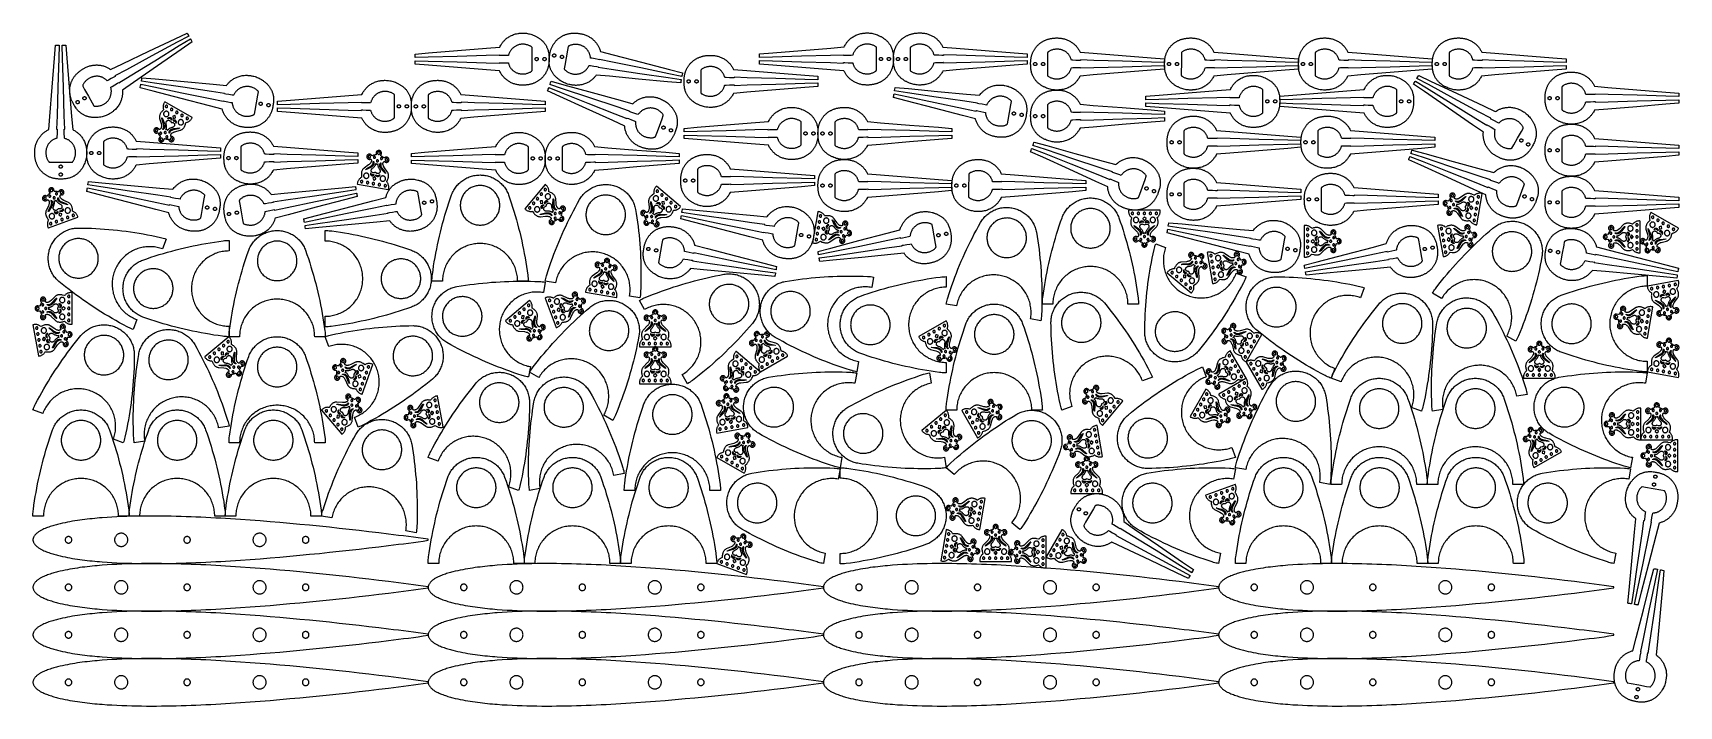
# Model space of a CAD drawing. Extents: x 0 to 1250, y 0 to 2500.
# Drawn here: x 0 to 1249, y 324 to 835 of the extents above; entities that cross this region are included whole.
import ezdxf

# ---------------------------------------------------------------- set-up
doc = ezdxf.new("R2010")
doc.units = 0
doc.layers.get('0').update_dxf_attribs({"linetype": 'CONTINUOUS', "lineweight": 25})

msp = doc.modelspace()

# ---------------------------------------------------------------- linework, layer by layer
for points in [[(30.1948, 761.265), (30.8728, 760.911), (31.6251, 760.481), (32.0239, 760.235), (32.4353, 759.969), (32.857, 759.68), (33.2871, 759.37), (33.7236, 759.036), (34.1644, 758.679), (34.6074, 758.298), (35.0507, 757.892), (35.4922, 757.461), (35.9299, 757.003), (36.3618, 756.519), (36.7857, 756.007), (37.1997, 755.468), (37.6017, 754.899), (37.9898, 754.302), (38.3618, 753.675), (38.7157, 753.017), (39.0495, 752.328), (39.3612, 751.608), (39.6488, 750.855), (39.9101, 750.069), (40.1431, 749.249), (40.3459, 748.396), (40.5164, 747.507), (40.5889, 747.049), (40.6526, 746.583), (40.7071, 746.107), (40.7523, 745.623), (40.788, 745.129), (40.8137, 744.626), (40.8293, 744.113), (40.8346, 743.591), (40.8166, 742.738), (40.7625, 741.884), (40.6725, 741.031), (40.5466, 740.182), (40.3847, 739.34), (40.1869, 738.506), (39.9533, 737.683), (39.6838, 736.872), (39.6827, 736.869), (39.6802, 736.862), (39.6777, 736.855), (39.6766, 736.852), (39.315, 735.898), (38.9212, 734.964), (38.712, 734.505), (38.4943, 734.052), (38.2681, 733.604), (38.0332, 733.163), (37.7896, 732.729), (37.5372, 732.301), (37.2757, 731.88), (37.0052, 731.467), (36.7254, 731.061), (36.4363, 730.664), (36.1378, 730.274), (35.8297, 729.893), (35.5119, 729.521), (35.1843, 729.157), (34.8469, 728.803), (34.4994, 728.459), (34.1417, 728.124), (33.7738, 727.8), (33.3956, 727.486), (33.0068, 727.182), (32.6075, 726.89), (32.1974, 726.608), (31.7765, 726.338), (31.3447, 726.08), (30.9018, 725.834), (30.4477, 725.601), (29.9823, 725.379), (29.5055, 725.171), (28.8864, 724.927), (28.2599, 724.708), (27.6264, 724.515), (26.9865, 724.345), (26.3407, 724.2), (25.6894, 724.077), (25.0333, 723.977), (24.3729, 723.899), (23.5572, 723.836), (22.7565, 723.804), (21.9568, 723.788), (21.1441, 723.774), (20.5951, 723.769), (20.0516, 723.776), (19.5138, 723.796), (18.9818, 723.828), (18.4557, 723.872), (17.9355, 723.928), (17.4214, 723.995), (16.9135, 724.075), (16.4118, 724.166), (15.9165, 724.269), (15.4276, 724.383), (14.9453, 724.509), (14.4696, 724.645), (14.0007, 724.793), (13.5387, 724.951), (13.0836, 725.121), (12.6355, 725.301), (12.1946, 725.491), (11.761, 725.692), (11.3347, 725.903), (10.9158, 726.125), (10.5045, 726.356), (10.1008, 726.597), (9.7048, 726.849), (9.3167, 727.109), (8.9365, 727.38), (8.5643, 727.66), (8.2003, 727.949), (7.8445, 728.247), (7.497, 728.555), (7.158, 728.871), (6.8275, 729.196), (6.5056, 729.53), (6.1924, 729.872), (5.888, 730.223), (5.5926, 730.583), (5.3061, 730.95), (5.0288, 731.326), (4.7607, 731.709), (4.5019, 732.1), (4.2525, 732.5), (4.0126, 732.906), (3.7823, 733.32), (3.5618, 733.742), (3.351, 734.17), (3.1501, 734.606), (2.9592, 735.049), (2.7785, 735.499), (2.6079, 735.955), (2.4476, 736.418), (2.2977, 736.888), (2.1583, 737.364), (2.0294, 737.846), (1.9113, 738.334), (1.804, 738.828), (1.7075, 739.328), (1.622, 739.834), (1.5476, 740.346), (1.4843, 740.863), (1.4324, 741.385), (1.3918, 741.913), (1.3627, 742.446), (1.3452, 742.984), (1.3393, 743.526), (1.3423, 744.016), (1.3518, 744.506), (1.3683, 744.996), (1.3925, 745.485), (1.4437, 746.161), (1.5186, 746.828), (1.6167, 747.488), (1.7375, 748.139), (1.8804, 748.782), (2.0448, 749.415), (2.2303, 750.039), (2.4364, 750.653), (2.6623, 751.256), (2.9077, 751.849), (3.172, 752.43), (3.4546, 752.999), (3.7551, 753.557), (4.0727, 754.101), (4.4072, 754.633), (4.7577, 755.151), (5.124, 755.656), (5.5053, 756.146), (5.9012, 756.622), (6.3112, 757.082), (6.7346, 757.527), (7.1709, 757.956), (7.6197, 758.369), (8.0803, 758.765), (8.5523, 759.144), (9.035, 759.505), (9.528, 759.848), (10.0307, 760.172), (10.5425, 760.478), (11.063, 760.764), (11.5916, 761.031), (12.1277, 761.278), (12.9254, 771.294), (14.6802, 793.33), (16.435, 815.366), (17.2327, 825.383), (17.6493, 825.382), (18.5659, 825.381), (19.4825, 825.38), (19.8991, 825.38), (19.6036, 815.425), (18.9536, 793.524), (18.3036, 771.624), (18.0081, 761.669), (18.0678, 761.669), (18.199, 761.67), (18.3302, 761.67), (18.3899, 761.67), (18.3623, 760.577), (18.3015, 758.17), (18.2408, 755.764), (18.2132, 754.67), (17.7562, 754.547), (17.308, 754.407), (16.8692, 754.251), (16.4399, 754.079), (16.0207, 753.892), (15.6118, 753.69), (15.2137, 753.472), (14.8266, 753.239), (14.451, 752.991), (14.0873, 752.729), (13.7358, 752.452), (13.3968, 752.16), (13.0708, 751.855), (12.7582, 751.535), (12.4591, 751.202), (12.1742, 750.855), (11.9036, 750.494), (11.6479, 750.12), (11.4073, 749.734), (11.1822, 749.334), (10.973, 748.921), (10.7801, 748.496), (10.6038, 748.059), (10.4445, 747.609), (10.3025, 747.147), (10.1783, 746.673), (10.0722, 746.188), (9.9845, 745.691), (9.9157, 745.183), (9.8661, 744.664), (9.8361, 744.133), (9.826, 743.592), (9.841, 743.086), (9.8849, 742.563), (9.956, 742.027), (10.0526, 741.486), (10.173, 740.944), (10.3155, 740.407), (10.4784, 739.881), (10.6601, 739.371), (10.8588, 738.883), (11.0728, 738.423), (11.3005, 737.997), (11.5402, 737.609), (11.7901, 737.265), (11.9184, 737.112), (12.0486, 736.972), (12.1806, 736.846), (12.314, 736.734), (12.4488, 736.638), (12.5846, 736.558), (15.2725, 736.552), (21.186, 736.539), (27.0994, 736.525), (29.7873, 736.519), (29.8873, 736.572), (29.9898, 736.644), (30.0945, 736.735), (30.201, 736.842), (30.4178, 737.106), (30.6375, 737.429), (30.8569, 737.805), (31.0733, 738.228), (31.2836, 738.691), (31.485, 739.187), (31.6744, 739.711), (31.8489, 740.255), (32.0057, 740.813), (32.1416, 741.38), (32.2539, 741.947), (32.3396, 742.509), (32.3957, 743.06), (32.4193, 743.592), (32.4087, 744.091), (32.3772, 744.583), (32.3253, 745.07), (32.2534, 745.55), (32.1619, 746.024), (32.0512, 746.49), (31.9218, 746.949), (31.7742, 747.399), (31.6087, 747.841), (31.4258, 748.274), (31.2259, 748.698), (31.0095, 749.111), (30.7769, 749.515), (30.5287, 749.907), (30.2653, 750.289), (29.987, 750.659), (29.6944, 751.017), (29.3878, 751.362), (29.0677, 751.695), (28.7345, 752.014), (28.3887, 752.32), (28.0308, 752.611), (27.661, 752.888), (27.2799, 753.15), (26.8879, 753.396), (26.4854, 753.627), (26.0729, 753.841), (25.6508, 754.038), (25.2196, 754.218), (24.7796, 754.381), (24.3313, 754.525), (23.8751, 754.651), (23.8486, 755.747), (23.7902, 758.157), (23.7319, 760.567), (23.7054, 761.663), (23.7675, 761.663), (23.9041, 761.662), (24.0407, 761.661), (24.1028, 761.661), (23.8146, 771.618), (23.1804, 793.522), (22.5462, 815.426), (22.258, 825.383), (22.676, 825.383), (23.5957, 825.382), (24.5154, 825.382), (24.9334, 825.382), (25.7555, 815.364), (27.5641, 793.323), (29.3727, 771.283)], [(67.9868, 791.227), (68.0195, 790.463), (68.023, 789.596), (68.0098, 789.128), (67.9847, 788.638), (67.9459, 788.129), (67.892, 787.601), (67.8215, 787.056), (67.7327, 786.496), (67.624, 785.922), (67.494, 785.335), (67.3411, 784.737), (67.1637, 784.129), (66.9602, 783.513), (66.729, 782.89), (66.4688, 782.262), (66.1777, 781.629), (65.8544, 780.995), (65.4971, 780.359), (65.1045, 779.723), (64.6749, 779.09), (64.2067, 778.46), (63.6984, 777.834), (63.1485, 777.215), (62.5553, 776.603), (61.9173, 776.001), (61.233, 775.409), (60.873, 775.117), (60.5008, 774.829), (60.1162, 774.544), (59.7191, 774.263), (59.3093, 773.985), (58.8864, 773.711), (58.4504, 773.441), (58.001, 773.176), (57.2529, 772.764), (56.4861, 772.384), (55.7027, 772.036), (54.9048, 771.72), (54.0943, 771.439), (53.273, 771.194), (52.4432, 770.984), (51.6066, 770.813), (51.6034, 770.812), (51.5961, 770.811), (51.5889, 770.809), (51.5856, 770.809), (50.5788, 770.645), (49.5729, 770.519), (49.0707, 770.471), (48.5693, 770.432), (48.0688, 770.405), (47.5693, 770.388), (47.0712, 770.381), (46.5746, 770.386), (46.0796, 770.402), (45.5864, 770.43), (45.0952, 770.469), (44.6063, 770.521), (44.1197, 770.585), (43.6356, 770.661), (43.1543, 770.75), (42.6759, 770.852), (42.2005, 770.967), (41.7285, 771.096), (41.2599, 771.238), (40.7948, 771.395), (40.3337, 771.565), (39.8764, 771.75), (39.4235, 771.95), (38.9748, 772.164), (38.5306, 772.394), (38.0912, 772.639), (37.6567, 772.899), (37.2272, 773.176), (36.8029, 773.468), (36.3841, 773.777), (35.8631, 774.191), (35.3604, 774.624), (34.876, 775.076), (34.4095, 775.545), (33.9605, 776.032), (33.5288, 776.535), (33.1143, 777.053), (32.7165, 777.586), (32.2537, 778.261), (31.8253, 778.938), (31.4121, 779.623), (30.9939, 780.32), (30.7149, 780.792), (30.4493, 781.267), (30.1973, 781.742), (29.9589, 782.219), (29.7338, 782.696), (29.5222, 783.175), (29.3239, 783.654), (29.1389, 784.134), (28.9671, 784.614), (28.8084, 785.094), (28.6628, 785.575), (28.5303, 786.055), (28.4107, 786.535), (28.3041, 787.015), (28.2104, 787.494), (28.1294, 787.973), (28.0613, 788.451), (28.0058, 788.928), (27.963, 789.404), (27.9327, 789.879), (27.915, 790.353), (27.9098, 790.825), (27.917, 791.295), (27.9365, 791.763), (27.9683, 792.23), (28.0124, 792.694), (28.0687, 793.157), (28.1371, 793.616), (28.2176, 794.074), (28.3101, 794.528), (28.4145, 794.98), (28.5309, 795.429), (28.6591, 795.875), (28.799, 796.317), (28.9507, 796.756), (29.1142, 797.192), (29.2891, 797.623), (29.4757, 798.051), (29.6738, 798.475), (29.8833, 798.895), (30.1042, 799.311), (30.3365, 799.722), (30.5799, 800.128), (30.8347, 800.53), (31.1006, 800.927), (31.3776, 801.319), (31.6656, 801.706), (31.9647, 802.087), (32.2746, 802.463), (32.5955, 802.833), (32.9271, 803.198), (33.2695, 803.556), (33.6227, 803.909), (33.9864, 804.255), (34.3609, 804.596), (34.7457, 804.929), (35.1411, 805.256), (35.5469, 805.576), (35.963, 805.89), (36.3895, 806.196), (36.8262, 806.495), (37.2731, 806.787), (37.7302, 807.071), (38.1973, 807.347), (38.6231, 807.589), (39.0521, 807.826), (39.4844, 808.057), (39.9203, 808.28), (40.5307, 808.574), (41.1463, 808.843), (41.7667, 809.088), (42.3913, 809.309), (43.0192, 809.506), (43.65, 809.681), (44.2829, 809.832), (44.9176, 809.96), (45.553, 810.066), (46.1887, 810.15), (46.8242, 810.212), (47.4586, 810.252), (48.0915, 810.27), (48.722, 810.267), (49.3497, 810.243), (49.9739, 810.199), (50.594, 810.134), (51.2092, 810.049), (51.819, 809.944), (52.4228, 809.819), (53.0199, 809.675), (53.6096, 809.512), (54.1915, 809.329), (54.7646, 809.128), (55.3286, 808.909), (55.8827, 808.672), (56.4262, 808.416), (56.9587, 808.143), (57.4793, 807.853), (57.9876, 807.545), (58.4829, 807.221), (58.9644, 806.88), (68.0378, 811.197), (87.999, 820.695), (107.96, 830.194), (117.034, 834.511), (117.241, 834.15), (117.699, 833.356), (118.156, 832.561), (118.364, 832.2), (109.595, 827.479), (90.3038, 817.092), (71.0124, 806.704), (62.2435, 801.983), (62.2736, 801.931), (62.3396, 801.818), (62.4055, 801.704), (62.4356, 801.653), (61.4746, 801.13), (59.3604, 799.979), (57.2462, 798.829), (56.2851, 798.306), (55.9495, 798.64), (55.6043, 798.958), (55.25, 799.26), (54.8867, 799.546), (54.515, 799.816), (54.1351, 800.068), (53.7474, 800.304), (53.3522, 800.523), (52.9498, 800.724), (52.5406, 800.908), (52.125, 801.074), (51.7031, 801.222), (51.2755, 801.351), (50.8425, 801.462), (50.4042, 801.555), (49.9612, 801.628), (49.5137, 801.682), (49.0621, 801.717), (48.6069, 801.732), (48.148, 801.727), (47.6862, 801.701), (47.2216, 801.656), (46.7544, 801.59), (46.2853, 801.503), (45.8144, 801.395), (45.3421, 801.266), (44.8687, 801.115), (44.3946, 800.942), (43.9201, 800.748), (43.4455, 800.531), (42.9713, 800.292), (42.4976, 800.03), (42.0668, 799.764), (41.6353, 799.464), (41.2073, 799.135), (40.7866, 798.781), (40.3775, 798.406), (39.9839, 798.014), (39.6097, 797.61), (39.2591, 797.197), (38.9361, 796.781), (38.6446, 796.366), (38.3888, 795.955), (38.1727, 795.554), (38.0002, 795.166), (37.9316, 794.978), (37.8755, 794.795), (37.8323, 794.618), (37.8024, 794.447), (37.7866, 794.282), (37.7851, 794.124), (39.1238, 791.793), (42.0689, 786.665), (45.0139, 781.537), (46.3526, 779.207), (46.4487, 779.147), (46.5624, 779.094), (46.6929, 779.048), (46.8393, 779.01), (47.176, 778.954), (47.5658, 778.925), (48.0012, 778.923), (48.4756, 778.947), (48.9815, 778.997), (49.5121, 779.07), (50.0602, 779.168), (50.6189, 779.289), (51.1809, 779.433), (51.7392, 779.598), (52.2868, 779.785), (52.8165, 779.991), (53.3214, 780.218), (53.7943, 780.464), (54.2205, 780.722), (54.6314, 780.996), (55.0271, 781.284), (55.4072, 781.587), (55.7715, 781.903), (56.1199, 782.232), (56.4524, 782.573), (56.7688, 782.926), (57.0687, 783.29), (57.3522, 783.665), (57.619, 784.05), (57.869, 784.444), (58.1021, 784.848), (58.3181, 785.259), (58.5168, 785.678), (58.698, 786.104), (58.8617, 786.536), (59.0075, 786.974), (59.1356, 787.418), (59.2455, 787.866), (59.3373, 788.318), (59.4107, 788.774), (59.4655, 789.233), (59.5016, 789.694), (59.519, 790.156), (59.5173, 790.62), (59.4963, 791.084), (59.4562, 791.548), (59.3966, 792.012), (59.3174, 792.474), (59.2183, 792.935), (59.0993, 793.393), (60.0349, 793.964), (62.0931, 795.219), (64.1514, 796.475), (65.087, 797.046), (65.1179, 796.992), (65.1856, 796.873), (65.2533, 796.755), (65.2841, 796.701), (73.7626, 801.929), (92.4152, 813.43), (111.068, 824.931), (119.546, 830.159), (119.755, 829.797), (120.215, 829), (120.674, 828.204), (120.883, 827.842), (112.618, 822.121), (94.4351, 809.534), (76.2519, 796.948)], [(354.279, 823.827), (354.632, 824.505), (355.063, 825.257), (355.308, 825.656), (355.575, 826.068), (355.863, 826.489), (356.174, 826.919), (356.507, 827.356), (356.864, 827.797), (357.245, 828.24), (357.651, 828.683), (358.083, 829.125), (358.541, 829.562), (359.025, 829.994), (359.536, 830.418), (360.076, 830.832), (360.644, 831.234), (361.242, 831.622), (361.869, 831.994), (362.527, 832.348), (363.215, 832.682), (363.936, 832.994), (364.689, 833.281), (365.475, 833.543), (366.294, 833.775), (367.148, 833.978), (368.037, 834.149), (368.494, 834.221), (368.961, 834.285), (369.436, 834.34), (369.921, 834.385), (370.415, 834.42), (370.918, 834.446), (371.43, 834.462), (371.952, 834.467), (372.806, 834.449), (373.66, 834.395), (374.513, 834.305), (375.361, 834.179), (376.204, 834.017), (377.038, 833.819), (377.861, 833.586), (378.672, 833.316), (378.675, 833.315), (378.682, 833.313), (378.689, 833.31), (378.692, 833.309), (379.645, 832.947), (380.58, 832.554), (381.039, 832.344), (381.492, 832.127), (381.939, 831.9), (382.38, 831.666), (382.815, 831.422), (383.243, 831.17), (383.663, 830.908), (384.077, 830.638), (384.482, 830.358), (384.88, 830.069), (385.269, 829.77), (385.651, 829.462), (386.023, 829.144), (386.386, 828.817), (386.74, 828.479), (387.085, 828.132), (387.419, 827.774), (387.744, 827.406), (388.058, 827.028), (388.361, 826.639), (388.654, 826.24), (388.935, 825.83), (389.205, 825.409), (389.463, 824.977), (389.709, 824.534), (389.943, 824.08), (390.164, 823.615), (390.373, 823.138), (390.617, 822.519), (390.835, 821.892), (391.029, 821.259), (391.198, 820.619), (391.344, 819.973), (391.466, 819.322), (391.566, 818.666), (391.644, 818.005), (391.708, 817.19), (391.74, 816.389), (391.755, 815.589), (391.769, 814.776), (391.774, 814.227), (391.767, 813.684), (391.748, 813.146), (391.716, 812.614), (391.672, 812.088), (391.616, 811.568), (391.548, 811.054), (391.469, 810.546), (391.377, 810.044), (391.275, 809.549), (391.16, 809.06), (391.035, 808.578), (390.898, 808.102), (390.751, 807.633), (390.592, 807.171), (390.423, 806.716), (390.243, 806.268), (390.053, 805.827), (389.852, 805.393), (389.64, 804.967), (389.419, 804.548), (389.188, 804.137), (388.946, 803.733), (388.695, 803.337), (388.434, 802.949), (388.164, 802.569), (387.884, 802.197), (387.595, 801.833), (387.296, 801.477), (386.989, 801.129), (386.673, 800.79), (386.348, 800.46), (386.014, 800.138), (385.671, 799.825), (385.32, 799.52), (384.961, 799.225), (384.594, 798.938), (384.218, 798.661), (383.834, 798.393), (383.443, 798.134), (383.044, 797.885), (382.637, 797.645), (382.223, 797.415), (381.802, 797.194), (381.373, 796.983), (380.937, 796.783), (380.495, 796.592), (380.045, 796.411), (379.588, 796.24), (379.125, 796.08), (378.656, 795.93), (378.18, 795.791), (377.698, 795.662), (377.21, 795.544), (376.715, 795.436), (376.215, 795.34), (375.709, 795.254), (375.198, 795.18), (374.681, 795.117), (374.158, 795.065), (373.631, 795.024), (373.098, 794.995), (372.56, 794.978), (372.017, 794.972), (371.527, 794.975), (371.037, 794.984), (370.548, 795.001), (370.058, 795.025), (369.383, 795.076), (368.715, 795.151), (368.056, 795.249), (367.404, 795.37), (366.762, 795.513), (366.128, 795.677), (365.504, 795.863), (364.891, 796.069), (364.287, 796.295), (363.695, 796.54), (363.114, 796.804), (362.544, 797.087), (361.987, 797.388), (361.442, 797.705), (360.911, 798.04), (360.392, 798.39), (359.888, 798.756), (359.398, 799.138), (358.922, 799.534), (358.461, 799.944), (358.016, 800.367), (357.587, 800.803), (357.175, 801.252), (356.779, 801.713), (356.4, 802.185), (356.039, 802.667), (355.696, 803.16), (355.371, 803.663), (355.066, 804.175), (354.779, 804.695), (354.512, 805.224), (354.266, 805.76), (344.25, 806.558), (322.213, 808.313), (300.177, 810.067), (290.161, 810.865), (290.161, 811.282), (290.163, 812.198), (290.164, 813.115), (290.164, 813.532), (300.119, 813.236), (322.019, 812.586), (343.92, 811.936), (353.875, 811.64), (353.874, 811.7), (353.874, 811.831), (353.874, 811.963), (353.873, 812.022), (354.967, 811.995), (357.373, 811.934), (359.779, 811.873), (360.873, 811.846), (360.997, 811.389), (361.137, 810.94), (361.293, 810.502), (361.464, 810.072), (361.651, 809.653), (361.854, 809.244), (362.072, 808.846), (362.305, 808.459), (362.552, 808.083), (362.815, 807.72), (363.092, 807.368), (363.383, 807.029), (363.689, 806.703), (364.008, 806.391), (364.342, 806.091), (364.689, 805.807), (365.049, 805.536), (365.423, 805.28), (365.81, 805.04), (366.21, 804.815), (366.622, 804.605), (367.047, 804.413), (367.485, 804.236), (367.935, 804.077), (368.397, 803.935), (368.87, 803.811), (369.356, 803.705), (369.852, 803.617), (370.361, 803.548), (370.88, 803.499), (371.41, 803.468), (371.951, 803.458), (372.457, 803.473), (372.981, 803.517), (373.516, 803.588), (374.058, 803.685), (374.6, 803.805), (375.137, 803.948), (375.663, 804.111), (376.172, 804.293), (376.66, 804.491), (377.12, 804.705), (377.547, 804.933), (377.935, 805.173), (378.278, 805.423), (378.432, 805.551), (378.572, 805.681), (378.698, 805.813), (378.809, 805.946), (378.905, 806.081), (378.986, 806.217), (378.992, 808.905), (379.005, 814.818), (379.019, 820.732), (379.025, 823.42), (378.971, 823.52), (378.899, 823.622), (378.809, 823.727), (378.702, 823.833), (378.438, 824.05), (378.115, 824.27), (377.738, 824.489), (377.316, 824.706), (376.853, 824.916), (376.357, 825.117), (375.833, 825.307), (375.289, 825.481), (374.73, 825.638), (374.164, 825.774), (373.596, 825.886), (373.034, 825.972), (372.484, 826.028), (371.951, 826.052), (371.453, 826.041), (370.96, 826.01), (370.474, 825.958), (369.993, 825.886), (369.52, 825.794), (369.053, 825.684), (368.595, 825.554), (368.144, 825.407), (367.702, 825.241), (367.269, 825.058), (366.846, 824.858), (366.432, 824.642), (366.029, 824.409), (365.636, 824.161), (365.255, 823.898), (364.885, 823.619), (364.527, 823.327), (364.181, 823.02), (363.849, 822.7), (363.529, 822.367), (363.224, 822.021), (362.932, 821.663), (362.656, 821.293), (362.394, 820.912), (362.147, 820.52), (361.917, 820.118), (361.703, 819.705), (361.506, 819.283), (361.326, 818.852), (361.163, 818.412), (361.019, 817.964), (360.893, 817.507), (359.797, 817.481), (357.387, 817.423), (354.976, 817.364), (353.881, 817.338), (353.881, 817.4), (353.882, 817.536), (353.882, 817.673), (353.882, 817.735), (343.926, 817.447), (322.022, 816.813), (300.117, 816.179), (290.161, 815.89), (290.161, 816.308), (290.161, 817.228), (290.162, 818.148), (290.162, 818.566), (300.18, 819.388), (322.22, 821.197), (344.261, 823.005)], [(427.614, 802.603), (427.148, 801.997), (426.594, 801.331), (426.283, 800.981), (425.949, 800.622), (425.592, 800.257), (425.212, 799.887), (424.807, 799.515), (424.379, 799.143), (423.927, 798.773), (423.45, 798.407), (422.948, 798.047), (422.422, 797.695), (421.87, 797.354), (421.292, 797.026), (420.689, 796.712), (420.06, 796.414), (419.404, 796.136), (418.722, 795.878), (418.012, 795.644), (417.276, 795.435), (416.512, 795.253), (415.721, 795.101), (414.902, 794.98), (414.054, 794.893), (413.178, 794.841), (412.273, 794.828), (411.81, 794.836), (411.34, 794.854), (410.862, 794.883), (410.377, 794.922), (409.884, 794.973), (409.384, 795.035), (408.877, 795.109), (408.362, 795.194), (407.525, 795.36), (406.693, 795.562), (405.869, 795.798), (405.055, 796.07), (404.253, 796.375), (403.466, 796.715), (402.696, 797.088), (401.945, 797.494), (401.942, 797.496), (401.935, 797.5), (401.929, 797.503), (401.926, 797.505), (401.05, 798.027), (400.198, 798.577), (399.782, 798.862), (399.374, 799.155), (398.972, 799.456), (398.579, 799.764), (398.193, 800.079), (397.816, 800.402), (397.447, 800.733), (397.087, 801.071), (396.736, 801.417), (396.395, 801.77), (396.063, 802.132), (395.741, 802.502), (395.429, 802.879), (395.129, 803.265), (394.838, 803.659), (394.56, 804.061), (394.292, 804.471), (394.036, 804.89), (393.793, 805.317), (393.561, 805.752), (393.343, 806.196), (393.137, 806.649), (392.944, 807.111), (392.765, 807.581), (392.6, 808.059), (392.448, 808.547), (392.311, 809.044), (392.189, 809.55), (392.056, 810.202), (391.949, 810.857), (391.869, 811.514), (391.813, 812.174), (391.782, 812.835), (391.774, 813.498), (391.79, 814.161), (391.828, 814.825), (391.907, 815.64), (392.014, 816.434), (392.138, 817.224), (392.265, 818.027), (392.356, 818.568), (392.457, 819.102), (392.57, 819.628), (392.693, 820.147), (392.828, 820.657), (392.973, 821.16), (393.129, 821.654), (393.296, 822.141), (393.473, 822.619), (393.66, 823.089), (393.858, 823.551), (394.065, 824.004), (394.282, 824.449), (394.509, 824.885), (394.745, 825.312), (394.991, 825.731), (395.246, 826.141), (395.51, 826.542), (395.783, 826.934), (396.065, 827.317), (396.356, 827.691), (396.655, 828.056), (396.963, 828.412), (397.279, 828.758), (397.603, 829.095), (397.936, 829.423), (398.276, 829.741), (398.624, 830.049), (398.98, 830.348), (399.343, 830.636), (399.713, 830.915), (400.091, 831.184), (400.475, 831.443), (400.867, 831.692), (401.265, 831.931), (401.671, 832.16), (402.082, 832.378), (402.5, 832.586), (402.924, 832.783), (403.355, 832.97), (403.791, 833.147), (404.233, 833.312), (404.681, 833.467), (405.134, 833.611), (405.593, 833.744), (406.057, 833.866), (406.527, 833.977), (407.001, 834.077), (407.48, 834.166), (407.964, 834.244), (408.452, 834.31), (408.945, 834.364), (409.442, 834.407), (409.943, 834.439), (410.449, 834.459), (410.958, 834.467), (411.471, 834.463), (411.988, 834.448), (412.508, 834.42), (413.032, 834.381), (413.558, 834.329), (414.088, 834.265), (414.621, 834.189), (415.156, 834.101), (415.638, 834.013), (416.119, 833.918), (416.599, 833.817), (417.076, 833.708), (417.732, 833.54), (418.377, 833.351), (419.01, 833.14), (419.63, 832.907), (420.238, 832.655), (420.833, 832.383), (421.415, 832.092), (421.984, 831.783), (422.539, 831.455), (423.08, 831.111), (423.606, 830.75), (424.118, 830.373), (424.615, 829.98), (425.096, 829.572), (425.561, 829.151), (426.011, 828.716), (426.444, 828.267), (426.861, 827.807), (427.261, 827.334), (427.643, 826.85), (428.008, 826.356), (428.354, 825.852), (428.683, 825.338), (428.993, 824.816), (429.284, 824.285), (429.556, 823.747), (429.808, 823.202), (430.04, 822.651), (430.252, 822.094), (430.444, 821.531), (430.615, 820.964), (430.764, 820.394), (440.49, 817.869), (461.887, 812.314), (483.283, 806.759), (493.009, 804.235), (492.936, 803.824), (492.776, 802.922), (492.616, 802.019), (492.543, 801.609), (482.791, 803.629), (461.336, 808.072), (439.881, 812.515), (430.129, 814.535), (430.119, 814.476), (430.096, 814.347), (430.074, 814.217), (430.064, 814.158), (428.991, 814.376), (426.632, 814.853), (424.273, 815.331), (423.201, 815.548), (423.158, 816.02), (423.099, 816.485), (423.021, 816.944), (422.927, 817.397), (422.815, 817.842), (422.687, 818.28), (422.541, 818.71), (422.379, 819.132), (422.201, 819.545), (422.005, 819.948), (421.793, 820.343), (421.565, 820.727), (421.321, 821.101), (421.061, 821.465), (420.784, 821.817), (420.492, 822.158), (420.184, 822.487), (419.86, 822.804), (419.521, 823.108), (419.166, 823.399), (418.796, 823.677), (418.411, 823.94), (418.011, 824.19), (417.596, 824.425), (417.166, 824.645), (416.721, 824.849), (416.261, 825.038), (415.787, 825.211), (415.299, 825.367), (414.796, 825.506), (414.279, 825.628), (413.748, 825.731), (413.247, 825.805), (412.723, 825.852), (412.184, 825.875), (411.634, 825.874), (411.079, 825.85), (410.526, 825.803), (409.979, 825.733), (409.446, 825.643), (408.931, 825.532), (408.441, 825.401), (407.981, 825.251), (407.557, 825.082), (407.175, 824.896), (407.002, 824.796), (406.842, 824.692), (406.695, 824.584), (406.562, 824.472), (406.444, 824.356), (406.341, 824.236), (405.868, 821.59), (404.828, 815.769), (403.788, 809.948), (403.315, 807.302), (403.35, 807.194), (403.404, 807.081), (403.474, 806.962), (403.562, 806.838), (403.784, 806.579), (404.064, 806.306), (404.396, 806.025), (404.775, 805.738), (405.194, 805.451), (405.648, 805.166), (406.131, 804.889), (406.637, 804.623), (407.159, 804.371), (407.693, 804.139), (408.233, 803.93), (408.772, 803.748), (409.304, 803.597), (409.824, 803.481), (410.317, 803.405), (410.807, 803.351), (411.296, 803.317), (411.782, 803.305), (412.264, 803.313), (412.742, 803.341), (413.216, 803.388), (413.686, 803.456), (414.149, 803.542), (414.608, 803.647), (415.059, 803.77), (415.504, 803.911), (415.942, 804.07), (416.372, 804.247), (416.793, 804.44), (417.206, 804.65), (417.609, 804.876), (418.003, 805.118), (418.386, 805.375), (418.758, 805.648), (419.119, 805.935), (419.468, 806.237), (419.805, 806.553), (420.129, 806.883), (420.44, 807.226), (420.737, 807.583), (421.019, 807.952), (421.287, 808.333), (421.539, 808.727), (421.775, 809.132), (421.995, 809.548), (422.199, 809.975), (423.282, 809.811), (425.666, 809.45), (428.05, 809.089), (429.134, 808.925), (429.123, 808.864), (429.098, 808.729), (429.074, 808.595), (429.063, 808.534), (438.918, 807.089), (460.6, 803.91), (482.281, 800.731), (492.137, 799.286), (492.064, 798.874), (491.904, 797.968), (491.744, 797.063), (491.671, 796.651), (481.662, 797.581), (459.643, 799.627), (437.623, 801.673)], [(615.634, 823.921), (615.988, 824.599), (616.418, 825.351), (616.664, 825.75), (616.93, 826.162), (617.219, 826.583), (617.529, 827.013), (617.863, 827.45), (618.22, 827.891), (618.601, 828.334), (619.007, 828.777), (619.438, 829.218), (619.896, 829.656), (620.38, 830.088), (620.892, 830.512), (621.431, 830.926), (622, 831.328), (622.597, 831.716), (623.224, 832.088), (623.882, 832.442), (624.571, 832.776), (625.291, 833.087), (626.044, 833.375), (626.83, 833.636), (627.65, 833.869), (628.503, 834.072), (629.392, 834.243), (629.85, 834.315), (630.316, 834.379), (630.792, 834.433), (631.276, 834.479), (631.77, 834.514), (632.273, 834.54), (632.786, 834.556), (633.308, 834.561), (634.161, 834.543), (635.015, 834.489), (635.868, 834.399), (636.717, 834.273), (637.559, 834.111), (638.393, 833.913), (639.216, 833.68), (640.027, 833.41), (640.03, 833.409), (640.037, 833.406), (640.044, 833.404), (640.047, 833.403), (641.001, 833.041), (641.935, 832.647), (642.394, 832.438), (642.847, 832.221), (643.295, 831.994), (643.736, 831.76), (644.17, 831.516), (644.598, 831.263), (645.019, 831.002), (645.432, 830.731), (645.838, 830.452), (646.235, 830.163), (646.625, 829.864), (647.006, 829.556), (647.378, 829.238), (647.742, 828.911), (648.096, 828.573), (648.44, 828.226), (648.775, 827.868), (649.099, 827.5), (649.413, 827.122), (649.717, 826.733), (650.009, 826.334), (650.291, 825.924), (650.561, 825.503), (650.819, 825.071), (651.065, 824.628), (651.298, 824.174), (651.52, 823.709), (651.728, 823.232), (651.972, 822.613), (652.191, 821.986), (652.384, 821.353), (652.554, 820.713), (652.699, 820.067), (652.822, 819.416), (652.922, 818.76), (653, 818.099), (653.063, 817.284), (653.095, 816.483), (653.111, 815.683), (653.125, 814.87), (653.13, 814.321), (653.123, 813.778), (653.103, 813.24), (653.071, 812.708), (653.027, 812.182), (652.971, 811.662), (652.904, 811.148), (652.824, 810.64), (652.733, 810.138), (652.63, 809.643), (652.516, 809.154), (652.39, 808.672), (652.254, 808.196), (652.106, 807.727), (651.948, 807.265), (651.778, 806.81), (651.598, 806.362), (651.408, 805.921), (651.207, 805.487), (650.996, 805.061), (650.774, 804.642), (650.543, 804.231), (650.302, 803.827), (650.05, 803.431), (649.79, 803.043), (649.519, 802.663), (649.239, 802.291), (648.95, 801.927), (648.652, 801.571), (648.344, 801.223), (648.028, 800.884), (647.703, 800.554), (647.369, 800.232), (647.027, 799.919), (646.676, 799.614), (646.316, 799.319), (645.949, 799.032), (645.573, 798.755), (645.19, 798.487), (644.799, 798.228), (644.399, 797.979), (643.993, 797.739), (643.579, 797.509), (643.157, 797.288), (642.729, 797.077), (642.293, 796.876), (641.85, 796.685), (641.4, 796.505), (640.944, 796.334), (640.481, 796.174), (640.011, 796.024), (639.535, 795.885), (639.053, 795.756), (638.565, 795.638), (638.071, 795.53), (637.571, 795.434), (637.065, 795.348), (636.553, 795.274), (636.036, 795.211), (635.514, 795.159), (634.986, 795.118), (634.453, 795.089), (633.915, 795.071), (633.373, 795.066), (632.883, 795.069), (632.393, 795.078), (631.903, 795.095), (631.414, 795.119), (630.738, 795.17), (630.071, 795.245), (629.411, 795.343), (628.76, 795.464), (628.117, 795.607), (627.484, 795.771), (626.86, 795.957), (626.246, 796.163), (625.643, 796.389), (625.05, 796.634), (624.469, 796.898), (623.9, 797.181), (623.342, 797.481), (622.798, 797.799), (622.266, 798.133), (621.748, 798.484), (621.243, 798.85), (620.753, 799.232), (620.277, 799.627), (619.817, 800.037), (619.372, 800.461), (618.943, 800.897), (618.53, 801.346), (618.134, 801.807), (617.755, 802.279), (617.394, 802.761), (617.051, 803.254), (616.727, 803.757), (616.421, 804.269), (616.135, 804.789), (615.868, 805.318), (615.621, 805.854), (605.605, 806.652), (583.569, 808.406), (561.533, 810.161), (551.516, 810.959), (551.517, 811.376), (551.518, 812.292), (551.519, 813.209), (551.52, 813.625), (561.474, 813.33), (583.375, 812.68), (605.275, 812.03), (615.23, 811.734), (615.23, 811.794), (615.229, 811.925), (615.229, 812.056), (615.229, 812.116), (616.322, 812.089), (618.729, 812.028), (621.135, 811.967), (622.229, 811.939), (622.352, 811.482), (622.492, 811.034), (622.648, 810.595), (622.82, 810.166), (623.007, 809.747), (623.209, 809.338), (623.427, 808.94), (623.66, 808.553), (623.908, 808.177), (624.17, 807.814), (624.447, 807.462), (624.739, 807.123), (625.044, 806.797), (625.364, 806.484), (625.697, 806.185), (626.044, 805.9), (626.405, 805.63), (626.779, 805.374), (627.165, 805.134), (627.565, 804.909), (627.978, 804.699), (628.403, 804.506), (628.84, 804.33), (629.29, 804.171), (629.752, 804.029), (630.226, 803.905), (630.711, 803.798), (631.208, 803.711), (631.716, 803.642), (632.235, 803.592), (632.766, 803.562), (633.307, 803.552), (633.813, 803.567), (634.336, 803.611), (634.872, 803.682), (635.413, 803.779), (635.955, 803.899), (636.492, 804.042), (637.018, 804.205), (637.528, 804.386), (638.016, 804.585), (638.476, 804.799), (638.902, 805.027), (639.29, 805.266), (639.634, 805.516), (639.787, 805.645), (639.927, 805.775), (640.053, 805.907), (640.165, 806.04), (640.261, 806.175), (640.341, 806.311), (640.347, 808.999), (640.36, 814.912), (640.374, 820.826), (640.38, 823.514), (640.327, 823.614), (640.255, 823.716), (640.164, 823.821), (640.057, 823.927), (639.793, 824.144), (639.47, 824.364), (639.094, 824.583), (638.671, 824.8), (638.208, 825.01), (637.712, 825.211), (637.188, 825.401), (636.644, 825.575), (636.086, 825.732), (635.519, 825.868), (634.952, 825.98), (634.39, 826.066), (633.839, 826.122), (633.307, 826.146), (632.808, 826.135), (632.316, 826.103), (631.829, 826.052), (631.349, 825.98), (630.875, 825.888), (630.409, 825.777), (629.95, 825.648), (629.5, 825.5), (629.058, 825.335), (628.625, 825.152), (628.201, 824.952), (627.788, 824.736), (627.384, 824.503), (626.992, 824.255), (626.61, 823.992), (626.24, 823.713), (625.882, 823.421), (625.537, 823.114), (625.204, 822.794), (624.885, 822.461), (624.579, 822.115), (624.288, 821.757), (624.011, 821.387), (623.749, 821.006), (623.503, 820.614), (623.272, 820.212), (623.058, 819.799), (622.861, 819.377), (622.681, 818.946), (622.518, 818.506), (622.374, 818.058), (622.248, 817.601), (621.152, 817.575), (618.742, 817.516), (616.332, 817.458), (615.236, 817.432), (615.236, 817.494), (615.237, 817.63), (615.238, 817.767), (615.238, 817.829), (605.281, 817.541), (583.377, 816.907), (561.473, 816.272), (551.516, 815.984), (551.516, 816.402), (551.517, 817.322), (551.517, 818.242), (551.517, 818.66), (561.535, 819.482), (583.576, 821.29), (605.616, 823.099)], [(690.625, 805.705), (690.272, 805.027), (689.841, 804.275), (689.596, 803.876), (689.329, 803.465), (689.041, 803.043), (688.731, 802.613), (688.397, 802.177), (688.04, 801.736), (687.659, 801.293), (687.253, 800.85), (686.821, 800.408), (686.364, 799.97), (685.879, 799.538), (685.368, 799.115), (684.828, 798.701), (684.26, 798.298), (683.663, 797.91), (683.035, 797.538), (682.378, 797.185), (681.689, 796.851), (680.968, 796.539), (680.215, 796.251), (679.429, 795.99), (678.61, 795.757), (677.756, 795.554), (676.868, 795.384), (676.41, 795.311), (675.944, 795.248), (675.468, 795.193), (674.983, 795.148), (674.489, 795.112), (673.986, 795.087), (673.474, 795.071), (672.952, 795.066), (672.098, 795.084), (671.244, 795.138), (670.392, 795.228), (669.543, 795.354), (668.701, 795.515), (667.866, 795.713), (667.043, 795.947), (666.233, 796.216), (666.23, 796.217), (666.223, 796.22), (666.216, 796.222), (666.213, 796.224), (665.259, 796.585), (664.325, 796.979), (663.865, 797.188), (663.412, 797.406), (662.965, 797.632), (662.524, 797.867), (662.089, 798.111), (661.662, 798.363), (661.241, 798.625), (660.828, 798.895), (660.422, 799.175), (660.024, 799.464), (659.635, 799.762), (659.254, 800.071), (658.881, 800.388), (658.518, 800.716), (658.164, 801.053), (657.82, 801.401), (657.485, 801.759), (657.16, 802.126), (656.846, 802.505), (656.543, 802.893), (656.25, 803.293), (655.969, 803.703), (655.699, 804.124), (655.441, 804.556), (655.195, 804.998), (654.961, 805.452), (654.74, 805.918), (654.532, 806.395), (654.288, 807.014), (654.069, 807.64), (653.875, 808.274), (653.706, 808.914), (653.56, 809.56), (653.438, 810.211), (653.338, 810.867), (653.26, 811.527), (653.197, 812.343), (653.164, 813.144), (653.149, 813.943), (653.135, 814.756), (653.13, 815.305), (653.137, 815.849), (653.157, 816.386), (653.188, 816.918), (653.232, 817.445), (653.288, 817.965), (653.356, 818.479), (653.436, 818.987), (653.527, 819.488), (653.63, 819.984), (653.744, 820.473), (653.869, 820.955), (654.006, 821.431), (654.153, 821.899), (654.312, 822.361), (654.481, 822.817), (654.661, 823.265), (654.852, 823.706), (655.053, 824.139), (655.264, 824.566), (655.485, 824.984), (655.717, 825.396), (655.958, 825.799), (656.209, 826.195), (656.47, 826.584), (656.74, 826.964), (657.02, 827.336), (657.309, 827.7), (657.608, 828.056), (657.915, 828.403), (658.232, 828.742), (658.557, 829.073), (658.891, 829.395), (659.233, 829.708), (659.584, 830.012), (659.943, 830.308), (660.311, 830.594), (660.686, 830.871), (661.07, 831.139), (661.461, 831.398), (661.86, 831.648), (662.267, 831.888), (662.681, 832.118), (663.102, 832.338), (663.531, 832.549), (663.967, 832.75), (664.41, 832.941), (664.859, 833.122), (665.316, 833.292), (665.779, 833.453), (666.248, 833.602), (666.724, 833.742), (667.206, 833.871), (667.695, 833.989), (668.189, 834.096), (668.689, 834.193), (669.195, 834.278), (669.707, 834.353), (670.224, 834.416), (670.746, 834.468), (671.274, 834.508), (671.807, 834.538), (672.344, 834.555), (672.887, 834.561), (673.377, 834.558), (673.867, 834.548), (674.357, 834.532), (674.846, 834.508), (675.521, 834.457), (676.189, 834.382), (676.849, 834.284), (677.5, 834.163), (678.143, 834.02), (678.776, 833.855), (679.4, 833.67), (680.014, 833.464), (680.617, 833.238), (681.209, 832.993), (681.791, 832.728), (682.36, 832.446), (682.917, 832.145), (683.462, 831.827), (683.994, 831.493), (684.512, 831.143), (685.017, 830.776), (685.507, 830.395), (685.982, 829.999), (686.443, 829.589), (686.888, 829.166), (687.317, 828.729), (687.73, 828.281), (688.126, 827.82), (688.504, 827.348), (688.865, 826.865), (689.208, 826.372), (689.533, 825.87), (689.839, 825.358), (690.125, 824.837), (690.392, 824.309), (690.638, 823.773), (700.655, 822.975), (722.691, 821.22), (744.727, 819.465), (754.743, 818.668), (754.743, 818.251), (754.742, 817.334), (754.741, 816.418), (754.74, 816.001), (744.785, 816.297), (722.885, 816.947), (700.984, 817.597), (691.03, 817.892), (691.03, 817.832), (691.03, 817.701), (691.031, 817.57), (691.031, 817.51), (689.937, 817.538), (687.531, 817.599), (685.125, 817.659), (684.031, 817.687), (683.907, 818.144), (683.768, 818.592), (683.612, 819.031), (683.44, 819.46), (683.253, 819.88), (683.05, 820.288), (682.833, 820.687), (682.6, 821.074), (682.352, 821.449), (682.089, 821.813), (681.812, 822.164), (681.521, 822.503), (681.215, 822.829), (680.896, 823.142), (680.562, 823.441), (680.215, 823.726), (679.855, 823.997), (679.481, 824.252), (679.094, 824.493), (678.694, 824.718), (678.282, 824.927), (677.857, 825.12), (677.419, 825.296), (676.97, 825.456), (676.508, 825.598), (676.034, 825.722), (675.549, 825.828), (675.052, 825.916), (674.544, 825.985), (674.024, 826.034), (673.494, 826.064), (672.953, 826.074), (672.447, 826.059), (671.923, 826.015), (671.388, 825.944), (670.846, 825.848), (670.305, 825.727), (669.768, 825.585), (669.242, 825.422), (668.732, 825.24), (668.244, 825.041), (667.784, 824.827), (667.357, 824.6), (666.969, 824.36), (666.626, 824.11), (666.473, 823.982), (666.333, 823.852), (666.206, 823.72), (666.095, 823.586), (665.999, 823.451), (665.919, 823.316), (665.913, 820.628), (665.899, 814.714), (665.886, 808.801), (665.88, 806.113), (665.933, 806.013), (666.005, 805.91), (666.095, 805.806), (666.203, 805.699), (666.466, 805.482), (666.79, 805.263), (667.166, 805.043), (667.589, 804.827), (668.051, 804.617), (668.548, 804.415), (669.071, 804.226), (669.616, 804.051), (670.174, 803.894), (670.74, 803.759), (671.308, 803.646), (671.87, 803.561), (672.421, 803.505), (672.953, 803.481), (673.451, 803.491), (673.944, 803.523), (674.431, 803.575), (674.911, 803.647), (675.385, 803.738), (675.851, 803.849), (676.31, 803.978), (676.76, 804.126), (677.202, 804.292), (677.635, 804.474), (678.058, 804.674), (678.472, 804.891), (678.875, 805.123), (679.268, 805.371), (679.65, 805.635), (680.019, 805.913), (680.378, 806.206), (680.723, 806.512), (681.056, 806.832), (681.375, 807.166), (681.681, 807.512), (681.972, 807.869), (682.249, 808.239), (682.51, 808.62), (682.757, 809.012), (682.987, 809.415), (683.201, 809.827), (683.399, 810.249), (683.579, 810.681), (683.741, 811.121), (683.886, 811.569), (684.012, 812.025), (685.107, 812.052), (687.518, 812.11), (689.928, 812.168), (691.024, 812.195), (691.023, 812.133), (691.023, 811.996), (691.022, 811.86), (691.022, 811.797), (700.978, 812.086), (722.883, 812.72), (744.787, 813.354), (754.743, 813.642), (754.743, 813.224), (754.743, 812.304), (754.743, 811.385), (754.743, 810.967), (744.724, 810.145), (722.684, 808.336), (700.644, 806.528)], [(794.793, 801.897), (794.44, 801.219), (794.01, 800.466), (793.764, 800.068), (793.498, 799.656), (793.209, 799.235), (792.899, 798.804), (792.565, 798.368), (792.208, 797.927), (791.827, 797.484), (791.421, 797.041), (790.99, 796.599), (790.532, 796.162), (790.048, 795.73), (789.536, 795.306), (788.996, 794.892), (788.428, 794.49), (787.831, 794.102), (787.203, 793.73), (786.546, 793.376), (785.857, 793.042), (785.136, 792.73), (784.384, 792.443), (783.598, 792.181), (782.778, 791.948), (781.924, 791.746), (781.036, 791.575), (780.578, 791.503), (780.112, 791.439), (779.636, 791.384), (779.152, 791.339), (778.658, 791.303), (778.154, 791.278), (777.642, 791.262), (777.12, 791.257), (776.267, 791.275), (775.412, 791.329), (774.56, 791.419), (773.711, 791.545), (772.869, 791.707), (772.035, 791.905), (771.211, 792.138), (770.401, 792.408), (770.398, 792.409), (770.391, 792.411), (770.384, 792.414), (770.381, 792.415), (769.427, 792.776), (768.493, 793.17), (768.034, 793.38), (767.58, 793.597), (767.133, 793.823), (766.692, 794.058), (766.257, 794.302), (765.83, 794.554), (765.409, 794.816), (764.996, 795.086), (764.59, 795.366), (764.192, 795.655), (763.803, 795.954), (763.422, 796.262), (763.05, 796.58), (762.686, 796.907), (762.332, 797.245), (761.988, 797.592), (761.653, 797.95), (761.329, 798.318), (761.014, 798.696), (760.711, 799.085), (760.418, 799.484), (760.137, 799.894), (759.867, 800.315), (759.609, 800.747), (759.363, 801.19), (759.129, 801.644), (758.908, 802.109), (758.7, 802.586), (758.456, 803.205), (758.237, 803.832), (758.043, 804.465), (757.874, 805.105), (757.729, 805.751), (757.606, 806.402), (757.506, 807.058), (757.428, 807.719), (757.365, 808.534), (757.332, 809.335), (757.317, 810.135), (757.303, 810.947), (757.298, 811.496), (757.305, 812.04), (757.325, 812.578), (757.356, 813.11), (757.4, 813.636), (757.456, 814.156), (757.524, 814.67), (757.604, 815.178), (757.695, 815.68), (757.798, 816.175), (757.912, 816.664), (758.037, 817.146), (758.174, 817.622), (758.322, 818.091), (758.48, 818.553), (758.649, 819.008), (758.829, 819.456), (759.02, 819.897), (759.221, 820.331), (759.432, 820.757), (759.653, 821.176), (759.885, 821.587), (760.126, 821.991), (760.377, 822.387), (760.638, 822.775), (760.909, 823.155), (761.188, 823.527), (761.478, 823.891), (761.776, 824.247), (762.083, 824.594), (762.4, 824.933), (762.725, 825.264), (763.059, 825.586), (763.401, 825.899), (763.752, 826.203), (764.111, 826.499), (764.479, 826.785), (764.854, 827.063), (765.238, 827.331), (765.629, 827.59), (766.028, 827.839), (766.435, 828.079), (766.849, 828.309), (767.271, 828.53), (767.699, 828.74), (768.135, 828.941), (768.578, 829.132), (769.028, 829.313), (769.484, 829.484), (769.947, 829.644), (770.417, 829.794), (770.892, 829.933), (771.375, 830.062), (771.863, 830.18), (772.357, 830.288), (772.857, 830.384), (773.363, 830.469), (773.875, 830.544), (774.392, 830.607), (774.914, 830.659), (775.442, 830.7), (775.975, 830.729), (776.513, 830.746), (777.055, 830.752), (777.545, 830.749), (778.035, 830.74), (778.525, 830.723), (779.014, 830.699), (779.689, 830.648), (780.357, 830.573), (781.017, 830.475), (781.668, 830.354), (782.311, 830.211), (782.944, 830.047), (783.568, 829.861), (784.182, 829.655), (784.785, 829.429), (785.378, 829.184), (785.959, 828.919), (786.528, 828.637), (787.085, 828.336), (787.63, 828.019), (788.162, 827.684), (788.68, 827.334), (789.185, 826.967), (789.675, 826.586), (790.15, 826.19), (790.611, 825.78), (791.056, 825.357), (791.485, 824.921), (791.898, 824.472), (792.294, 824.011), (792.672, 823.539), (793.034, 823.057), (793.376, 822.563), (793.701, 822.061), (794.007, 821.549), (794.293, 821.029), (794.56, 820.5), (794.806, 819.964), (804.823, 819.166), (826.859, 817.411), (848.895, 815.656), (858.912, 814.859), (858.911, 814.442), (858.91, 813.526), (858.909, 812.609), (858.908, 812.192), (848.954, 812.488), (827.053, 813.138), (805.153, 813.788), (795.198, 814.083), (795.198, 814.024), (795.198, 813.892), (795.199, 813.761), (795.199, 813.702), (794.105, 813.729), (791.699, 813.79), (789.293, 813.851), (788.199, 813.878), (788.076, 814.335), (787.936, 814.784), (787.78, 815.222), (787.608, 815.652), (787.421, 816.071), (787.218, 816.48), (787.001, 816.878), (786.768, 817.265), (786.52, 817.64), (786.258, 818.004), (785.981, 818.356), (785.689, 818.695), (785.384, 819.021), (785.064, 819.333), (784.731, 819.632), (784.384, 819.917), (784.023, 820.188), (783.649, 820.444), (783.263, 820.684), (782.863, 820.909), (782.45, 821.118), (782.025, 821.311), (781.587, 821.488), (781.138, 821.647), (780.676, 821.789), (780.202, 821.913), (779.717, 822.019), (779.22, 822.107), (778.712, 822.176), (778.192, 822.225), (777.662, 822.255), (777.121, 822.265), (776.615, 822.25), (776.091, 822.207), (775.556, 822.135), (775.015, 822.039), (774.473, 821.918), (773.936, 821.776), (773.41, 821.613), (772.9, 821.431), (772.412, 821.233), (771.952, 821.019), (771.525, 820.791), (771.137, 820.551), (770.794, 820.301), (770.641, 820.173), (770.501, 820.043), (770.375, 819.911), (770.263, 819.777), (770.167, 819.643), (770.087, 819.507), (770.081, 816.819), (770.067, 810.905), (770.054, 804.992), (770.048, 802.304), (770.101, 802.204), (770.173, 802.102), (770.263, 801.997), (770.371, 801.89), (770.635, 801.674), (770.958, 801.454), (771.334, 801.235), (771.757, 801.018), (772.22, 800.808), (772.716, 800.606), (773.24, 800.417), (773.784, 800.243), (774.342, 800.086), (774.908, 799.95), (775.476, 799.838), (776.038, 799.752), (776.589, 799.696), (777.121, 799.672), (777.619, 799.683), (778.112, 799.714), (778.599, 799.766), (779.079, 799.838), (779.553, 799.93), (780.019, 800.04), (780.478, 800.17), (780.928, 800.317), (781.37, 800.483), (781.803, 800.666), (782.226, 800.866), (782.64, 801.082), (783.044, 801.315), (783.436, 801.563), (783.818, 801.826), (784.188, 802.104), (784.546, 802.397), (784.891, 802.704), (785.224, 803.024), (785.543, 803.357), (785.849, 803.703), (786.14, 804.061), (786.417, 804.43), (786.679, 804.812), (786.925, 805.204), (787.155, 805.606), (787.369, 806.019), (787.567, 806.441), (787.747, 806.872), (787.909, 807.312), (788.054, 807.76), (788.18, 808.216), (789.275, 808.243), (791.686, 808.301), (794.096, 808.36), (795.192, 808.386), (795.192, 808.324), (795.191, 808.187), (795.19, 808.051), (795.19, 807.989), (805.147, 808.277), (827.051, 808.911), (848.955, 809.545), (858.912, 809.833), (858.911, 809.415), (858.911, 808.496), (858.911, 807.576), (858.911, 807.158), (848.893, 806.336), (826.852, 804.527), (804.812, 802.719)], [(896.407, 801.897), (896.053, 801.219), (895.623, 800.466), (895.378, 800.068), (895.111, 799.656), (894.823, 799.235), (894.512, 798.804), (894.179, 798.368), (893.822, 797.927), (893.441, 797.484), (893.035, 797.041), (892.603, 796.599), (892.145, 796.162), (891.661, 795.73), (891.149, 795.306), (890.61, 794.892), (890.042, 794.49), (889.444, 794.102), (888.817, 793.73), (888.159, 793.376), (887.471, 793.042), (886.75, 792.73), (885.997, 792.443), (885.211, 792.181), (884.392, 791.948), (883.538, 791.746), (882.649, 791.575), (882.192, 791.503), (881.725, 791.439), (881.25, 791.384), (880.765, 791.339), (880.271, 791.303), (879.768, 791.278), (879.256, 791.262), (878.734, 791.257), (877.88, 791.275), (877.026, 791.329), (876.173, 791.419), (875.325, 791.545), (874.482, 791.707), (873.648, 791.905), (872.825, 792.138), (872.014, 792.408), (872.011, 792.409), (872.004, 792.411), (871.997, 792.414), (871.994, 792.415), (871.041, 792.776), (870.106, 793.17), (869.647, 793.38), (869.194, 793.597), (868.747, 793.823), (868.306, 794.058), (867.871, 794.302), (867.443, 794.554), (867.023, 794.816), (866.609, 795.086), (866.204, 795.366), (865.806, 795.655), (865.417, 795.954), (865.035, 796.262), (864.663, 796.58), (864.3, 796.907), (863.946, 797.245), (863.601, 797.592), (863.267, 797.95), (862.942, 798.318), (862.628, 798.696), (862.325, 799.085), (862.032, 799.484), (861.751, 799.894), (861.481, 800.315), (861.223, 800.747), (860.977, 801.19), (860.743, 801.644), (860.522, 802.109), (860.313, 802.586), (860.069, 803.205), (859.851, 803.832), (859.657, 804.465), (859.488, 805.105), (859.342, 805.751), (859.22, 806.402), (859.12, 807.058), (859.042, 807.719), (858.978, 808.534), (858.946, 809.335), (858.93, 810.135), (858.917, 810.947), (858.912, 811.496), (858.919, 812.04), (858.938, 812.578), (858.97, 813.11), (859.014, 813.636), (859.07, 814.156), (859.138, 814.67), (859.217, 815.178), (859.309, 815.68), (859.411, 816.175), (859.526, 816.664), (859.651, 817.146), (859.788, 817.622), (859.935, 818.091), (860.094, 818.553), (860.263, 819.008), (860.443, 819.456), (860.633, 819.897), (860.834, 820.331), (861.046, 820.757), (861.267, 821.176), (861.498, 821.587), (861.74, 821.991), (861.991, 822.387), (862.252, 822.775), (862.522, 823.155), (862.802, 823.527), (863.091, 823.891), (863.389, 824.247), (863.697, 824.594), (864.013, 824.933), (864.338, 825.264), (864.672, 825.586), (865.015, 825.899), (865.366, 826.203), (865.725, 826.499), (866.092, 826.785), (866.468, 827.063), (866.851, 827.331), (867.243, 827.59), (867.642, 827.839), (868.049, 828.079), (868.463, 828.309), (868.884, 828.53), (869.313, 828.74), (869.749, 828.941), (870.191, 829.132), (870.641, 829.313), (871.098, 829.484), (871.561, 829.644), (872.03, 829.794), (872.506, 829.933), (872.988, 830.062), (873.476, 830.18), (873.971, 830.288), (874.471, 830.384), (874.977, 830.469), (875.488, 830.544), (876.005, 830.607), (876.528, 830.659), (877.055, 830.7), (877.588, 830.729), (878.126, 830.746), (878.669, 830.752), (879.159, 830.749), (879.649, 830.74), (880.138, 830.723), (880.628, 830.699), (881.303, 830.648), (881.971, 830.573), (882.63, 830.475), (883.282, 830.354), (883.924, 830.211), (884.558, 830.047), (885.182, 829.861), (885.795, 829.655), (886.399, 829.429), (886.991, 829.184), (887.572, 828.919), (888.142, 828.637), (888.699, 828.336), (889.244, 828.019), (889.775, 827.684), (890.294, 827.334), (890.798, 826.967), (891.288, 826.586), (891.764, 826.19), (892.225, 825.78), (892.67, 825.357), (893.099, 824.921), (893.511, 824.472), (893.907, 824.011), (894.286, 823.539), (894.647, 823.057), (894.99, 822.563), (895.315, 822.061), (895.62, 821.549), (895.907, 821.029), (896.173, 820.5), (896.42, 819.964), (906.436, 819.166), (928.473, 817.411), (950.509, 815.656), (960.525, 814.859), (960.524, 814.442), (960.523, 813.526), (960.522, 812.609), (960.522, 812.192), (950.567, 812.488), (928.667, 813.138), (906.766, 813.788), (896.811, 814.083), (896.812, 814.024), (896.812, 813.892), (896.812, 813.761), (896.813, 813.702), (895.719, 813.729), (893.313, 813.79), (890.907, 813.851), (889.813, 813.878), (889.689, 814.335), (889.549, 814.784), (889.393, 815.222), (889.222, 815.652), (889.035, 816.071), (888.832, 816.48), (888.614, 816.878), (888.381, 817.265), (888.134, 817.64), (887.871, 818.004), (887.594, 818.356), (887.303, 818.695), (886.997, 819.021), (886.678, 819.333), (886.344, 819.632), (885.997, 819.917), (885.637, 820.188), (885.263, 820.444), (884.876, 820.684), (884.476, 820.909), (884.064, 821.118), (883.639, 821.311), (883.201, 821.488), (882.751, 821.647), (882.289, 821.789), (881.816, 821.913), (881.33, 822.019), (880.834, 822.107), (880.325, 822.176), (879.806, 822.225), (879.276, 822.255), (878.735, 822.265), (878.229, 822.25), (877.705, 822.207), (877.17, 822.135), (876.628, 822.039), (876.086, 821.918), (875.549, 821.776), (875.023, 821.613), (874.514, 821.431), (874.026, 821.233), (873.566, 821.019), (873.139, 820.791), (872.751, 820.551), (872.408, 820.301), (872.254, 820.173), (872.114, 820.043), (871.988, 819.911), (871.877, 819.777), (871.781, 819.643), (871.7, 819.507), (871.694, 816.819), (871.681, 810.905), (871.667, 804.992), (871.661, 802.304), (871.715, 802.204), (871.787, 802.102), (871.877, 801.997), (871.984, 801.89), (872.248, 801.674), (872.571, 801.454), (872.947, 801.235), (873.37, 801.018), (873.833, 800.808), (874.329, 800.606), (874.853, 800.417), (875.397, 800.243), (875.956, 800.086), (876.522, 799.95), (877.089, 799.838), (877.652, 799.752), (878.202, 799.696), (878.735, 799.672), (879.233, 799.683), (879.726, 799.714), (880.212, 799.766), (880.693, 799.838), (881.166, 799.93), (881.633, 800.04), (882.091, 800.17), (882.542, 800.317), (882.984, 800.483), (883.417, 800.666), (883.84, 800.866), (884.254, 801.082), (884.657, 801.315), (885.05, 801.563), (885.431, 801.826), (885.801, 802.104), (886.159, 802.397), (886.505, 802.704), (886.837, 803.024), (887.157, 803.357), (887.462, 803.703), (887.754, 804.061), (888.03, 804.43), (888.292, 804.812), (888.538, 805.204), (888.769, 805.606), (888.983, 806.019), (889.18, 806.441), (889.36, 806.872), (889.523, 807.312), (889.667, 807.76), (889.793, 808.216), (890.889, 808.243), (893.299, 808.301), (895.71, 808.36), (896.805, 808.386), (896.805, 808.324), (896.804, 808.187), (896.804, 808.051), (896.804, 807.989), (906.76, 808.277), (928.664, 808.911), (950.569, 809.545), (960.525, 809.833), (960.525, 809.415), (960.525, 808.496), (960.524, 807.576), (960.524, 807.158), (950.506, 806.336), (928.466, 804.527), (906.425, 802.719)], [(998.02, 801.897), (997.667, 801.219), (997.237, 800.466), (996.991, 800.068), (996.725, 799.656), (996.436, 799.235), (996.126, 798.804), (995.792, 798.368), (995.435, 797.927), (995.054, 797.484), (994.648, 797.041), (994.216, 796.599), (993.759, 796.162), (993.275, 795.73), (992.763, 795.306), (992.223, 794.892), (991.655, 794.49), (991.058, 794.102), (990.43, 793.73), (989.773, 793.376), (989.084, 793.042), (988.363, 792.73), (987.611, 792.443), (986.825, 792.181), (986.005, 791.948), (985.151, 791.746), (984.263, 791.575), (983.805, 791.503), (983.339, 791.439), (982.863, 791.384), (982.379, 791.339), (981.885, 791.303), (981.381, 791.278), (980.869, 791.262), (980.347, 791.257), (979.494, 791.275), (978.639, 791.329), (977.787, 791.419), (976.938, 791.545), (976.096, 791.707), (975.262, 791.905), (974.438, 792.138), (973.628, 792.408), (973.625, 792.409), (973.618, 792.411), (973.611, 792.414), (973.608, 792.415), (972.654, 792.776), (971.72, 793.17), (971.261, 793.38), (970.807, 793.597), (970.36, 793.823), (969.919, 794.058), (969.484, 794.302), (969.057, 794.554), (968.636, 794.816), (968.223, 795.086), (967.817, 795.366), (967.419, 795.655), (967.03, 795.954), (966.649, 796.262), (966.277, 796.58), (965.913, 796.907), (965.559, 797.245), (965.215, 797.592), (964.88, 797.95), (964.556, 798.318), (964.241, 798.696), (963.938, 799.085), (963.645, 799.484), (963.364, 799.894), (963.094, 800.315), (962.836, 800.747), (962.59, 801.19), (962.356, 801.644), (962.135, 802.109), (961.927, 802.586), (961.683, 803.205), (961.464, 803.832), (961.27, 804.465), (961.101, 805.105), (960.956, 805.751), (960.833, 806.402), (960.733, 807.058), (960.655, 807.719), (960.592, 808.534), (960.559, 809.335), (960.544, 810.135), (960.53, 810.947), (960.525, 811.496), (960.532, 812.04), (960.552, 812.578), (960.583, 813.11), (960.627, 813.636), (960.683, 814.156), (960.751, 814.67), (960.831, 815.178), (960.922, 815.68), (961.025, 816.175), (961.139, 816.664), (961.264, 817.146), (961.401, 817.622), (961.549, 818.091), (961.707, 818.553), (961.876, 819.008), (962.056, 819.456), (962.247, 819.897), (962.448, 820.331), (962.659, 820.757), (962.88, 821.176), (963.112, 821.587), (963.353, 821.991), (963.604, 822.387), (963.865, 822.775), (964.136, 823.155), (964.415, 823.527), (964.705, 823.891), (965.003, 824.247), (965.31, 824.594), (965.627, 824.933), (965.952, 825.264), (966.286, 825.586), (966.628, 825.899), (966.979, 826.203), (967.338, 826.499), (967.706, 826.785), (968.081, 827.063), (968.465, 827.331), (968.856, 827.59), (969.255, 827.839), (969.662, 828.079), (970.076, 828.309), (970.498, 828.53), (970.926, 828.74), (971.362, 828.941), (971.805, 829.132), (972.255, 829.313), (972.711, 829.484), (973.174, 829.644), (973.644, 829.794), (974.119, 829.933), (974.602, 830.062), (975.09, 830.18), (975.584, 830.288), (976.084, 830.384), (976.59, 830.469), (977.102, 830.544), (977.619, 830.607), (978.141, 830.659), (978.669, 830.7), (979.202, 830.729), (979.74, 830.746), (980.282, 830.752), (980.772, 830.749), (981.262, 830.74), (981.752, 830.723), (982.241, 830.699), (982.916, 830.648), (983.584, 830.573), (984.244, 830.475), (984.895, 830.354), (985.538, 830.211), (986.171, 830.047), (986.795, 829.861), (987.409, 829.655), (988.012, 829.429), (988.605, 829.184), (989.186, 828.919), (989.755, 828.637), (990.312, 828.336), (990.857, 828.019), (991.389, 827.684), (991.907, 827.334), (992.412, 826.967), (992.902, 826.586), (993.377, 826.19), (993.838, 825.78), (994.283, 825.357), (994.712, 824.921), (995.125, 824.472), (995.521, 824.011), (995.899, 823.539), (996.26, 823.057), (996.603, 822.563), (996.928, 822.061), (997.234, 821.549), (997.52, 821.029), (997.787, 820.5), (998.033, 819.964), (1008.05, 819.166), (1030.09, 817.411), (1052.12, 815.656), (1062.14, 814.859), (1062.14, 814.442), (1062.14, 813.526), (1062.14, 812.609), (1062.14, 812.192), (1052.18, 812.488), (1030.28, 813.138), (1008.38, 813.788), (998.425, 814.083), (998.425, 814.024), (998.425, 813.892), (998.426, 813.761), (998.426, 813.702), (997.332, 813.729), (994.926, 813.79), (992.52, 813.851), (991.426, 813.878), (991.303, 814.335), (991.163, 814.784), (991.007, 815.222), (990.835, 815.652), (990.648, 816.071), (990.445, 816.48), (990.228, 816.878), (989.995, 817.265), (989.747, 817.64), (989.485, 818.004), (989.207, 818.356), (988.916, 818.695), (988.611, 819.021), (988.291, 819.333), (987.958, 819.632), (987.611, 819.917), (987.25, 820.188), (986.876, 820.444), (986.49, 820.684), (986.09, 820.909), (985.677, 821.118), (985.252, 821.311), (984.814, 821.488), (984.365, 821.647), (983.903, 821.789), (983.429, 821.913), (982.944, 822.019), (982.447, 822.107), (981.939, 822.176), (981.419, 822.225), (980.889, 822.255), (980.348, 822.265), (979.842, 822.25), (979.318, 822.207), (978.783, 822.135), (978.242, 822.039), (977.7, 821.918), (977.163, 821.776), (976.637, 821.613), (976.127, 821.431), (975.639, 821.233), (975.179, 821.019), (974.752, 820.791), (974.364, 820.551), (974.021, 820.301), (973.868, 820.173), (973.728, 820.043), (973.602, 819.911), (973.49, 819.777), (973.394, 819.643), (973.314, 819.507), (973.308, 816.819), (973.294, 810.905), (973.281, 804.992), (973.275, 802.304), (973.328, 802.204), (973.4, 802.102), (973.49, 801.997), (973.598, 801.89), (973.862, 801.674), (974.185, 801.454), (974.561, 801.235), (974.984, 801.018), (975.447, 800.808), (975.943, 800.606), (976.466, 800.417), (977.011, 800.243), (977.569, 800.086), (978.135, 799.95), (978.703, 799.838), (979.265, 799.752), (979.816, 799.696), (980.348, 799.672), (980.846, 799.683), (981.339, 799.714), (981.826, 799.766), (982.306, 799.838), (982.78, 799.93), (983.246, 800.04), (983.705, 800.17), (984.155, 800.317), (984.597, 800.483), (985.03, 800.666), (985.453, 800.866), (985.867, 801.082), (986.271, 801.315), (986.663, 801.563), (987.045, 801.826), (987.415, 802.104), (987.773, 802.397), (988.118, 802.704), (988.451, 803.024), (988.77, 803.357), (989.076, 803.703), (989.367, 804.061), (989.644, 804.43), (989.906, 804.812), (990.152, 805.204), (990.382, 805.606), (990.596, 806.019), (990.794, 806.441), (990.974, 806.872), (991.136, 807.312), (991.281, 807.76), (991.407, 808.216), (992.502, 808.243), (994.913, 808.301), (997.323, 808.36), (998.419, 808.386), (998.419, 808.324), (998.418, 808.187), (998.417, 808.051), (998.417, 807.989), (1008.37, 808.277), (1030.28, 808.911), (1052.18, 809.545), (1062.14, 809.833), (1062.14, 809.415), (1062.14, 808.496), (1062.14, 807.576), (1062.14, 807.158), (1052.12, 806.336), (1030.08, 804.527), (1008.04, 802.719)], [(1099.63, 801.897), (1099.28, 801.219), (1098.85, 800.466), (1098.6, 800.068), (1098.34, 799.656), (1098.05, 799.235), (1097.74, 798.804), (1097.41, 798.368), (1097.05, 797.927), (1096.67, 797.484), (1096.26, 797.041), (1095.83, 796.599), (1095.37, 796.162), (1094.89, 795.73), (1094.38, 795.306), (1093.84, 794.892), (1093.27, 794.49), (1092.67, 794.102), (1092.04, 793.73), (1091.39, 793.376), (1090.7, 793.042), (1089.98, 792.73), (1089.22, 792.443), (1088.44, 792.181), (1087.62, 791.948), (1086.76, 791.746), (1085.88, 791.575), (1085.42, 791.503), (1084.95, 791.439), (1084.48, 791.384), (1083.99, 791.339), (1083.5, 791.303), (1083, 791.278), (1082.48, 791.262), (1081.96, 791.257), (1081.11, 791.275), (1080.25, 791.329), (1079.4, 791.419), (1078.55, 791.545), (1077.71, 791.707), (1076.88, 791.905), (1076.05, 792.138), (1075.24, 792.408), (1075.24, 792.409), (1075.23, 792.411), (1075.22, 792.414), (1075.22, 792.415), (1074.27, 792.776), (1073.33, 793.17), (1072.87, 793.38), (1072.42, 793.597), (1071.97, 793.823), (1071.53, 794.058), (1071.1, 794.302), (1070.67, 794.554), (1070.25, 794.816), (1069.84, 795.086), (1069.43, 795.366), (1069.03, 795.655), (1068.64, 795.954), (1068.26, 796.262), (1067.89, 796.58), (1067.53, 796.907), (1067.17, 797.245), (1066.83, 797.592), (1066.49, 797.95), (1066.17, 798.318), (1065.86, 798.696), (1065.55, 799.085), (1065.26, 799.484), (1064.98, 799.894), (1064.71, 800.315), (1064.45, 800.747), (1064.2, 801.19), (1063.97, 801.644), (1063.75, 802.109), (1063.54, 802.586), (1063.3, 803.205), (1063.08, 803.832), (1062.88, 804.465), (1062.71, 805.105), (1062.57, 805.751), (1062.45, 806.402), (1062.35, 807.058), (1062.27, 807.719), (1062.21, 808.534), (1062.17, 809.335), (1062.16, 810.135), (1062.14, 810.947), (1062.14, 811.496), (1062.15, 812.04), (1062.17, 812.578), (1062.2, 813.11), (1062.24, 813.636), (1062.3, 814.156), (1062.36, 814.67), (1062.44, 815.178), (1062.54, 815.68), (1062.64, 816.175), (1062.75, 816.664), (1062.88, 817.146), (1063.01, 817.622), (1063.16, 818.091), (1063.32, 818.553), (1063.49, 819.008), (1063.67, 819.456), (1063.86, 819.897), (1064.06, 820.331), (1064.27, 820.757), (1064.49, 821.176), (1064.73, 821.587), (1064.97, 821.991), (1065.22, 822.387), (1065.48, 822.775), (1065.75, 823.155), (1066.03, 823.527), (1066.32, 823.891), (1066.62, 824.247), (1066.92, 824.594), (1067.24, 824.933), (1067.57, 825.264), (1067.9, 825.586), (1068.24, 825.899), (1068.59, 826.203), (1068.95, 826.499), (1069.32, 826.785), (1069.69, 827.063), (1070.08, 827.331), (1070.47, 827.59), (1070.87, 827.839), (1071.28, 828.079), (1071.69, 828.309), (1072.11, 828.53), (1072.54, 828.74), (1072.98, 828.941), (1073.42, 829.132), (1073.87, 829.313), (1074.32, 829.484), (1074.79, 829.644), (1075.26, 829.794), (1075.73, 829.933), (1076.22, 830.062), (1076.7, 830.18), (1077.2, 830.288), (1077.7, 830.384), (1078.2, 830.469), (1078.72, 830.544), (1079.23, 830.607), (1079.75, 830.659), (1080.28, 830.7), (1080.82, 830.729), (1081.35, 830.746), (1081.9, 830.752), (1082.39, 830.749), (1082.88, 830.74), (1083.37, 830.723), (1083.85, 830.699), (1084.53, 830.648), (1085.2, 830.573), (1085.86, 830.475), (1086.51, 830.354), (1087.15, 830.211), (1087.78, 830.047), (1088.41, 829.861), (1089.02, 829.655), (1089.63, 829.429), (1090.22, 829.184), (1090.8, 828.919), (1091.37, 828.637), (1091.93, 828.336), (1092.47, 828.019), (1093, 827.684), (1093.52, 827.334), (1094.03, 826.967), (1094.52, 826.586), (1094.99, 826.19), (1095.45, 825.78), (1095.9, 825.357), (1096.33, 824.921), (1096.74, 824.472), (1097.13, 824.011), (1097.51, 823.539), (1097.87, 823.057), (1098.22, 822.563), (1098.54, 822.061), (1098.85, 821.549), (1099.13, 821.029), (1099.4, 820.5), (1099.65, 819.964), (1109.66, 819.166), (1131.7, 817.411), (1153.74, 815.656), (1163.75, 814.859), (1163.75, 814.442), (1163.75, 813.526), (1163.75, 812.609), (1163.75, 812.192), (1153.79, 812.488), (1131.89, 813.138), (1109.99, 813.788), (1100.04, 814.083), (1100.04, 814.024), (1100.04, 813.892), (1100.04, 813.761), (1100.04, 813.702), (1098.95, 813.729), (1096.54, 813.79), (1094.13, 813.851), (1093.04, 813.878), (1092.92, 814.335), (1092.78, 814.784), (1092.62, 815.222), (1092.45, 815.652), (1092.26, 816.071), (1092.06, 816.48), (1091.84, 816.878), (1091.61, 817.265), (1091.36, 817.64), (1091.1, 818.004), (1090.82, 818.356), (1090.53, 818.695), (1090.22, 819.021), (1089.9, 819.333), (1089.57, 819.632), (1089.22, 819.917), (1088.86, 820.188), (1088.49, 820.444), (1088.1, 820.684), (1087.7, 820.909), (1087.29, 821.118), (1086.87, 821.311), (1086.43, 821.488), (1085.98, 821.647), (1085.52, 821.789), (1085.04, 821.913), (1084.56, 822.019), (1084.06, 822.107), (1083.55, 822.176), (1083.03, 822.225), (1082.5, 822.255), (1081.96, 822.265), (1081.46, 822.25), (1080.93, 822.207), (1080.4, 822.135), (1079.86, 822.039), (1079.31, 821.918), (1078.78, 821.776), (1078.25, 821.613), (1077.74, 821.431), (1077.25, 821.233), (1076.79, 821.019), (1076.37, 820.791), (1075.98, 820.551), (1075.63, 820.301), (1075.48, 820.173), (1075.34, 820.043), (1075.22, 819.911), (1075.1, 819.777), (1075.01, 819.643), (1074.93, 819.507), (1074.92, 816.819), (1074.91, 810.905), (1074.89, 804.992), (1074.89, 802.304), (1074.94, 802.204), (1075.01, 802.102), (1075.1, 801.997), (1075.21, 801.89), (1075.48, 801.674), (1075.8, 801.454), (1076.17, 801.235), (1076.6, 801.018), (1077.06, 800.808), (1077.56, 800.606), (1078.08, 800.417), (1078.62, 800.243), (1079.18, 800.086), (1079.75, 799.95), (1080.32, 799.838), (1080.88, 799.752), (1081.43, 799.696), (1081.96, 799.672), (1082.46, 799.683), (1082.95, 799.714), (1083.44, 799.766), (1083.92, 799.838), (1084.39, 799.93), (1084.86, 800.04), (1085.32, 800.17), (1085.77, 800.317), (1086.21, 800.483), (1086.64, 800.666), (1087.07, 800.866), (1087.48, 801.082), (1087.88, 801.315), (1088.28, 801.563), (1088.66, 801.826), (1089.03, 802.104), (1089.39, 802.397), (1089.73, 802.704), (1090.06, 803.024), (1090.38, 803.357), (1090.69, 803.703), (1090.98, 804.061), (1091.26, 804.43), (1091.52, 804.812), (1091.77, 805.204), (1092, 805.606), (1092.21, 806.019), (1092.41, 806.441), (1092.59, 806.872), (1092.75, 807.312), (1092.89, 807.76), (1093.02, 808.216), (1094.12, 808.243), (1096.53, 808.301), (1098.94, 808.36), (1100.03, 808.386), (1100.03, 808.324), (1100.03, 808.187), (1100.03, 808.051), (1100.03, 807.989), (1109.99, 808.277), (1131.89, 808.911), (1153.8, 809.545), (1163.75, 809.833), (1163.75, 809.415), (1163.75, 808.496), (1163.75, 807.576), (1163.75, 807.158), (1153.73, 806.336), (1131.69, 804.527), (1109.65, 802.719)], [(383.545, 814.744), (383.538, 814.619), (383.52, 814.497), (383.49, 814.38), (383.449, 814.267), (383.397, 814.16), (383.336, 814.059), (383.265, 813.965), (383.186, 813.878), (383.099, 813.799), (383.005, 813.728), (382.904, 813.667), (382.797, 813.616), (382.684, 813.574), (382.567, 813.544), (382.445, 813.526), (382.32, 813.519), (382.195, 813.526), (382.073, 813.544), (381.956, 813.574), (381.843, 813.616), (381.736, 813.667), (381.635, 813.728), (381.541, 813.799), (381.454, 813.878), (381.375, 813.965), (381.304, 814.059), (381.243, 814.16), (381.191, 814.267), (381.15, 814.38), (381.12, 814.497), (381.101, 814.619), (381.095, 814.744), (381.101, 814.87), (381.12, 814.991), (381.15, 815.109), (381.191, 815.221), (381.243, 815.328), (381.304, 815.429), (381.375, 815.524), (381.454, 815.611), (381.541, 815.69), (381.635, 815.76), (381.736, 815.822), (381.843, 815.873), (381.956, 815.914), (382.073, 815.944), (382.195, 815.963), (382.32, 815.969), (382.445, 815.963), (382.567, 815.944), (382.684, 815.914), (382.797, 815.873), (382.904, 815.822), (383.005, 815.76), (383.099, 815.69), (383.186, 815.611), (383.265, 815.524), (383.336, 815.429), (383.397, 815.328), (383.449, 815.221), (383.49, 815.109), (383.52, 814.991), (383.538, 814.87)], [(389.56, 814.744), (389.553, 814.619), (389.535, 814.497), (389.505, 814.38), (389.463, 814.267), (389.412, 814.16), (389.351, 814.059), (389.28, 813.965), (389.201, 813.878), (389.114, 813.799), (389.02, 813.728), (388.919, 813.667), (388.812, 813.616), (388.699, 813.574), (388.582, 813.544), (388.46, 813.526), (388.335, 813.519), (388.209, 813.526), (388.088, 813.544), (387.97, 813.574), (387.858, 813.616), (387.751, 813.667), (387.65, 813.728), (387.555, 813.799), (387.468, 813.878), (387.389, 813.965), (387.319, 814.059), (387.257, 814.16), (387.206, 814.267), (387.165, 814.38), (387.135, 814.497), (387.116, 814.619), (387.11, 814.744), (387.116, 814.87), (387.135, 814.991), (387.165, 815.109), (387.206, 815.221), (387.257, 815.328), (387.319, 815.429), (387.389, 815.524), (387.468, 815.611), (387.555, 815.69), (387.65, 815.76), (387.751, 815.822), (387.858, 815.873), (387.97, 815.914), (388.088, 815.944), (388.209, 815.963), (388.335, 815.969), (388.46, 815.963), (388.582, 815.944), (388.699, 815.914), (388.812, 815.873), (388.919, 815.822), (389.02, 815.76), (389.114, 815.69), (389.201, 815.611), (389.28, 815.524), (389.351, 815.429), (389.412, 815.328), (389.463, 815.221), (389.505, 815.109), (389.535, 814.991), (389.553, 814.87)], [(394.447, 817.675), (394.475, 817.797), (394.514, 817.914), (394.564, 818.024), (394.624, 818.128), (394.694, 818.224), (394.772, 818.313), (394.858, 818.393), (394.951, 818.465), (395.05, 818.528), (395.155, 818.581), (395.265, 818.624), (395.38, 818.656), (395.498, 818.677), (395.619, 818.687), (395.742, 818.684), (395.866, 818.668), (395.988, 818.64), (396.105, 818.601), (396.215, 818.551), (396.319, 818.491), (396.415, 818.421), (396.504, 818.343), (396.585, 818.258), (396.657, 818.165), (396.719, 818.065), (396.773, 817.96), (396.815, 817.85), (396.848, 817.736), (396.869, 817.618), (396.878, 817.497), (396.875, 817.374), (396.86, 817.249), (396.832, 817.127), (396.792, 817.01), (396.742, 816.9), (396.682, 816.796), (396.613, 816.7), (396.535, 816.611), (396.449, 816.53), (396.356, 816.458), (396.257, 816.396), (396.151, 816.343), (396.041, 816.3), (395.927, 816.268), (395.809, 816.247), (395.688, 816.237), (395.565, 816.24), (395.441, 816.256), (395.318, 816.284), (395.202, 816.323), (395.091, 816.373), (394.988, 816.433), (394.891, 816.503), (394.802, 816.581), (394.722, 816.666), (394.65, 816.759), (394.587, 816.859), (394.534, 816.964), (394.491, 817.074), (394.459, 817.188), (394.438, 817.306), (394.429, 817.427), (394.431, 817.55)], [(400.37, 816.63), (400.398, 816.753), (400.438, 816.869), (400.488, 816.979), (400.548, 817.083), (400.617, 817.18), (400.695, 817.268), (400.781, 817.349), (400.874, 817.421), (400.973, 817.484), (401.079, 817.537), (401.189, 817.58), (401.303, 817.612), (401.421, 817.633), (401.542, 817.642), (401.665, 817.639), (401.789, 817.624), (401.912, 817.596), (402.028, 817.557), (402.139, 817.506), (402.242, 817.446), (402.339, 817.377), (402.428, 817.299), (402.508, 817.213), (402.58, 817.12), (402.643, 817.021), (402.696, 816.916), (402.739, 816.805), (402.771, 816.691), (402.792, 816.573), (402.801, 816.452), (402.799, 816.329), (402.783, 816.205), (402.755, 816.082), (402.716, 815.966), (402.666, 815.856), (402.606, 815.752), (402.536, 815.655), (402.458, 815.567), (402.372, 815.486), (402.279, 815.414), (402.18, 815.351), (402.075, 815.298), (401.965, 815.255), (401.85, 815.223), (401.732, 815.202), (401.611, 815.193), (401.488, 815.196), (401.364, 815.211), (401.242, 815.239), (401.125, 815.279), (401.015, 815.329), (400.911, 815.389), (400.815, 815.458), (400.726, 815.536), (400.645, 815.622), (400.573, 815.715), (400.51, 815.814), (400.457, 815.919), (400.415, 816.03), (400.382, 816.144), (400.361, 816.262), (400.352, 816.383), (400.355, 816.506)], [(531.75, 788.732), (531.397, 788.054), (530.966, 787.302), (530.721, 786.903), (530.455, 786.491), (530.166, 786.07), (529.856, 785.639), (529.522, 785.203), (529.165, 784.762), (528.784, 784.319), (528.378, 783.876), (527.946, 783.434), (527.489, 782.997), (527.005, 782.565), (526.493, 782.141), (525.953, 781.727), (525.385, 781.325), (524.788, 780.937), (524.16, 780.565), (523.503, 780.211), (522.814, 779.877), (522.093, 779.565), (521.34, 779.278), (520.555, 779.016), (519.735, 778.784), (518.881, 778.581), (517.993, 778.41), (517.535, 778.338), (517.069, 778.274), (516.593, 778.22), (516.108, 778.174), (515.615, 778.139), (515.111, 778.113), (514.599, 778.097), (514.077, 778.092), (513.224, 778.11), (512.369, 778.164), (511.517, 778.254), (510.668, 778.38), (509.826, 778.542), (508.992, 778.74), (508.168, 778.973), (507.358, 779.243), (507.355, 779.244), (507.348, 779.246), (507.341, 779.249), (507.338, 779.25), (506.384, 779.612), (505.45, 780.005), (504.991, 780.215), (504.537, 780.432), (504.09, 780.659), (503.649, 780.893), (503.214, 781.137), (502.787, 781.389), (502.366, 781.651), (501.953, 781.921), (501.547, 782.201), (501.149, 782.49), (500.76, 782.789), (500.379, 783.097), (500.007, 783.415), (499.643, 783.742), (499.289, 784.08), (498.945, 784.427), (498.61, 784.785), (498.286, 785.153), (497.971, 785.531), (497.668, 785.92), (497.375, 786.319), (497.094, 786.729), (496.824, 787.15), (496.566, 787.582), (496.32, 788.025), (496.086, 788.479), (495.865, 788.944), (495.657, 789.421), (495.413, 790.04), (495.194, 790.667), (495, 791.3), (494.831, 791.94), (494.685, 792.586), (494.563, 793.237), (494.463, 793.893), (494.385, 794.554), (494.322, 795.369), (494.289, 796.17), (494.274, 796.97), (494.26, 797.783), (494.255, 798.332), (494.262, 798.875), (494.282, 799.413), (494.313, 799.945), (494.357, 800.471), (494.413, 800.991), (494.481, 801.505), (494.561, 802.013), (494.652, 802.515), (494.755, 803.01), (494.869, 803.499), (494.994, 803.981), (495.131, 804.457), (495.279, 804.926), (495.437, 805.388), (495.606, 805.843), (495.786, 806.291), (495.977, 806.732), (496.178, 807.166), (496.389, 807.592), (496.61, 808.011), (496.842, 808.422), (497.083, 808.826), (497.334, 809.222), (497.595, 809.61), (497.865, 809.99), (498.145, 810.362), (498.435, 810.726), (498.733, 811.082), (499.04, 811.43), (499.357, 811.769), (499.682, 812.099), (500.016, 812.421), (500.358, 812.734), (500.709, 813.039), (501.068, 813.334), (501.436, 813.62), (501.811, 813.898), (502.195, 814.166), (502.586, 814.425), (502.985, 814.674), (503.392, 814.914), (503.806, 815.144), (504.228, 815.365), (504.656, 815.576), (505.092, 815.776), (505.535, 815.967), (505.985, 816.148), (506.441, 816.319), (506.904, 816.479), (507.373, 816.629), (507.849, 816.768), (508.332, 816.897), (508.82, 817.015), (509.314, 817.123), (509.814, 817.219), (510.32, 817.305), (510.832, 817.379), (511.349, 817.442), (511.871, 817.494), (512.399, 817.535), (512.932, 817.564), (513.47, 817.581), (514.012, 817.587), (514.502, 817.584), (514.992, 817.575), (515.482, 817.558), (515.971, 817.534), (516.646, 817.483), (517.314, 817.408), (517.974, 817.31), (518.625, 817.189), (519.268, 817.046), (519.901, 816.882), (520.525, 816.696), (521.139, 816.49), (521.742, 816.264), (522.334, 816.019), (522.916, 815.755), (523.485, 815.472), (524.042, 815.172), (524.587, 814.854), (525.119, 814.519), (525.637, 814.169), (526.142, 813.803), (526.632, 813.421), (527.107, 813.025), (527.568, 812.615), (528.013, 812.192), (528.442, 811.756), (528.855, 811.307), (529.251, 810.846), (529.629, 810.374), (529.99, 809.892), (530.333, 809.399), (530.658, 808.896), (530.964, 808.384), (531.25, 807.864), (531.517, 807.335), (531.763, 806.799), (541.78, 806.001), (563.816, 804.246), (585.852, 802.492), (595.868, 801.694), (595.868, 801.277), (595.867, 800.361), (595.866, 799.444), (595.865, 799.028), (585.911, 799.323), (564.01, 799.973), (542.11, 800.623), (532.155, 800.918), (532.155, 800.859), (532.155, 800.728), (532.156, 800.596), (532.156, 800.537), (531.062, 800.564), (528.656, 800.625), (526.25, 800.686), (525.156, 800.713), (525.032, 801.17), (524.893, 801.619), (524.737, 802.057), (524.565, 802.487), (524.378, 802.906), (524.175, 803.315), (523.958, 803.713), (523.725, 804.1), (523.477, 804.476), (523.214, 804.839), (522.937, 805.191), (522.646, 805.53), (522.34, 805.856), (522.021, 806.168), (521.688, 806.467), (521.341, 806.752), (520.98, 807.023), (520.606, 807.279), (520.219, 807.519), (519.82, 807.744), (519.407, 807.954), (518.982, 808.146), (518.544, 808.323), (518.095, 808.482), (517.633, 808.624), (517.159, 808.748), (516.674, 808.854), (516.177, 808.942), (515.669, 809.011), (515.149, 809.06), (514.619, 809.091), (514.078, 809.101), (513.572, 809.086), (513.048, 809.042), (512.513, 808.971), (511.971, 808.874), (511.43, 808.754), (510.893, 808.611), (510.367, 808.448), (509.857, 808.266), (509.369, 808.068), (508.909, 807.854), (508.482, 807.626), (508.094, 807.386), (507.751, 807.136), (507.598, 807.008), (507.458, 806.878), (507.332, 806.746), (507.22, 806.613), (507.124, 806.478), (507.044, 806.342), (507.038, 803.654), (507.024, 797.741), (507.011, 791.827), (507.005, 789.139), (507.058, 789.039), (507.13, 788.937), (507.22, 788.832), (507.328, 788.726), (507.591, 788.509), (507.915, 788.289), (508.291, 788.07), (508.714, 787.853), (509.176, 787.643), (509.673, 787.442), (510.196, 787.252), (510.741, 787.078), (511.299, 786.921), (511.865, 786.785), (512.433, 786.673), (512.995, 786.587), (513.546, 786.531), (514.078, 786.507), (514.576, 786.518), (515.069, 786.549), (515.556, 786.601), (516.036, 786.673), (516.51, 786.765), (516.976, 786.875), (517.435, 787.005), (517.885, 787.152), (518.327, 787.318), (518.76, 787.501), (519.183, 787.701), (519.597, 787.917), (520, 788.15), (520.393, 788.398), (520.775, 788.661), (521.145, 788.94), (521.503, 789.232), (521.848, 789.539), (522.181, 789.859), (522.5, 790.192), (522.806, 790.538), (523.097, 790.896), (523.374, 791.266), (523.635, 791.647), (523.882, 792.039), (524.112, 792.441), (524.326, 792.854), (524.524, 793.276), (524.704, 793.707), (524.866, 794.147), (525.011, 794.595), (525.137, 795.052), (526.232, 795.078), (528.643, 795.136), (531.053, 795.195), (532.149, 795.221), (532.149, 795.159), (532.148, 795.023), (532.147, 794.886), (532.147, 794.824), (542.103, 795.112), (564.008, 795.746), (585.912, 796.38), (595.868, 796.669), (595.868, 796.251), (595.868, 795.331), (595.868, 794.411), (595.868, 793.993), (585.849, 793.171), (563.809, 791.362), (541.769, 789.554)], [(644.9, 814.838), (644.894, 814.713), (644.875, 814.591), (644.845, 814.474), (644.804, 814.361), (644.752, 814.254), (644.691, 814.153), (644.621, 814.059), (644.542, 813.972), (644.455, 813.893), (644.36, 813.822), (644.259, 813.761), (644.152, 813.709), (644.04, 813.668), (643.922, 813.638), (643.801, 813.619), (643.675, 813.613), (643.55, 813.619), (643.428, 813.638), (643.311, 813.668), (643.198, 813.709), (643.091, 813.761), (642.99, 813.822), (642.896, 813.893), (642.809, 813.972), (642.73, 814.059), (642.66, 814.153), (642.598, 814.254), (642.547, 814.361), (642.505, 814.474), (642.475, 814.591), (642.457, 814.713), (642.45, 814.838), (642.457, 814.963), (642.475, 815.085), (642.505, 815.202), (642.547, 815.315), (642.598, 815.422), (642.66, 815.523), (642.73, 815.617), (642.809, 815.704), (642.896, 815.784), (642.99, 815.854), (643.091, 815.915), (643.198, 815.967), (643.311, 816.008), (643.428, 816.038), (643.55, 816.057), (643.675, 816.063), (643.801, 816.057), (643.922, 816.038), (644.04, 816.008), (644.152, 815.967), (644.259, 815.915), (644.36, 815.854), (644.455, 815.784), (644.542, 815.704), (644.621, 815.617), (644.691, 815.523), (644.752, 815.422), (644.804, 815.315), (644.845, 815.202), (644.875, 815.085), (644.894, 814.963)], [(650.915, 814.838), (650.909, 814.713), (650.89, 814.591), (650.86, 814.474), (650.819, 814.361), (650.767, 814.254), (650.706, 814.153), (650.635, 814.059), (650.556, 813.972), (650.469, 813.893), (650.375, 813.822), (650.274, 813.761), (650.167, 813.709), (650.054, 813.668), (649.937, 813.638), (649.815, 813.619), (649.69, 813.613), (649.565, 813.619), (649.443, 813.638), (649.326, 813.668), (649.213, 813.709), (649.106, 813.761), (649.005, 813.822), (648.911, 813.893), (648.824, 813.972), (648.745, 814.059), (648.674, 814.153), (648.613, 814.254), (648.561, 814.361), (648.52, 814.474), (648.49, 814.591), (648.471, 814.713), (648.465, 814.838), (648.471, 814.963), (648.49, 815.085), (648.52, 815.202), (648.561, 815.315), (648.613, 815.422), (648.674, 815.523), (648.745, 815.617), (648.824, 815.704), (648.911, 815.784), (649.005, 815.854), (649.106, 815.915), (649.213, 815.967), (649.326, 816.008), (649.443, 816.038), (649.565, 816.057), (649.69, 816.063), (649.815, 816.057), (649.937, 816.038), (650.054, 816.008), (650.167, 815.967), (650.274, 815.915), (650.375, 815.854), (650.469, 815.784), (650.556, 815.704), (650.635, 815.617), (650.706, 815.523), (650.767, 815.422), (650.819, 815.315), (650.86, 815.202), (650.89, 815.085), (650.909, 814.963)], [(655.345, 814.788), (655.351, 814.914), (655.369, 815.035), (655.4, 815.153), (655.441, 815.265), (655.492, 815.372), (655.554, 815.473), (655.624, 815.567), (655.703, 815.654), (655.79, 815.734), (655.885, 815.804), (655.986, 815.865), (656.093, 815.917), (656.205, 815.958), (656.323, 815.988), (656.444, 816.007), (656.57, 816.013), (656.695, 816.007), (656.816, 815.988), (656.934, 815.958), (657.046, 815.917), (657.154, 815.865), (657.255, 815.804), (657.349, 815.734), (657.436, 815.654), (657.515, 815.567), (657.585, 815.473), (657.647, 815.372), (657.698, 815.265), (657.74, 815.153), (657.77, 815.035), (657.788, 814.914), (657.795, 814.788), (657.788, 814.663), (657.77, 814.541), (657.74, 814.424), (657.698, 814.312), (657.647, 814.204), (657.585, 814.103), (657.515, 814.009), (657.436, 813.922), (657.349, 813.843), (657.255, 813.773), (657.154, 813.711), (657.046, 813.66), (656.934, 813.618), (656.816, 813.588), (656.695, 813.57), (656.57, 813.563), (656.444, 813.57), (656.323, 813.588), (656.205, 813.618), (656.093, 813.66), (655.986, 813.711), (655.885, 813.773), (655.79, 813.843), (655.703, 813.922), (655.624, 814.009), (655.554, 814.103), (655.492, 814.204), (655.441, 814.312), (655.4, 814.424), (655.369, 814.541), (655.351, 814.663)], [(661.359, 814.788), (661.366, 814.914), (661.384, 815.035), (661.414, 815.153), (661.456, 815.265), (661.507, 815.372), (661.569, 815.473), (661.639, 815.567), (661.718, 815.654), (661.805, 815.734), (661.899, 815.804), (662, 815.865), (662.108, 815.917), (662.22, 815.958), (662.337, 815.988), (662.459, 816.007), (662.584, 816.013), (662.71, 816.007), (662.831, 815.988), (662.949, 815.958), (663.061, 815.917), (663.168, 815.865), (663.269, 815.804), (663.364, 815.734), (663.451, 815.654), (663.53, 815.567), (663.6, 815.473), (663.662, 815.372), (663.713, 815.265), (663.754, 815.153), (663.784, 815.035), (663.803, 814.914), (663.809, 814.788), (663.803, 814.663), (663.784, 814.541), (663.754, 814.424), (663.713, 814.312), (663.662, 814.204), (663.6, 814.103), (663.53, 814.009), (663.451, 813.922), (663.364, 813.843), (663.269, 813.773), (663.168, 813.711), (663.061, 813.66), (662.949, 813.618), (662.831, 813.588), (662.71, 813.57), (662.584, 813.563), (662.459, 813.57), (662.337, 813.588), (662.22, 813.618), (662.108, 813.66), (662, 813.711), (661.899, 813.773), (661.805, 813.843), (661.718, 813.922), (661.639, 814.009), (661.569, 814.103), (661.507, 814.204), (661.456, 814.312), (661.414, 814.424), (661.384, 814.541), (661.366, 814.663)], [(759.513, 810.98), (759.519, 811.105), (759.538, 811.226), (759.568, 811.344), (759.609, 811.456), (759.661, 811.563), (759.722, 811.664), (759.792, 811.759), (759.871, 811.846), (759.958, 811.925), (760.053, 811.995), (760.154, 812.057), (760.261, 812.108), (760.373, 812.149), (760.491, 812.18), (760.612, 812.198), (760.738, 812.205), (760.863, 812.198), (760.985, 812.18), (761.102, 812.149), (761.215, 812.108), (761.322, 812.057), (761.423, 811.995), (761.517, 811.925), (761.604, 811.846), (761.683, 811.759), (761.754, 811.664), (761.815, 811.563), (761.866, 811.456), (761.908, 811.344), (761.938, 811.226), (761.956, 811.105), (761.963, 810.98), (761.956, 810.854), (761.938, 810.733), (761.908, 810.615), (761.866, 810.503), (761.815, 810.396), (761.754, 810.295), (761.683, 810.2), (761.604, 810.113), (761.517, 810.034), (761.423, 809.964), (761.322, 809.902), (761.215, 809.851), (761.102, 809.81), (760.985, 809.779), (760.863, 809.761), (760.738, 809.755), (760.612, 809.761), (760.491, 809.779), (760.373, 809.81), (760.261, 809.851), (760.154, 809.902), (760.053, 809.964), (759.958, 810.034), (759.871, 810.113), (759.792, 810.2), (759.722, 810.295), (759.661, 810.396), (759.609, 810.503), (759.568, 810.615), (759.538, 810.733), (759.519, 810.854)], [(765.528, 810.98), (765.534, 811.105), (765.552, 811.226), (765.583, 811.344), (765.624, 811.456), (765.675, 811.563), (765.737, 811.664), (765.807, 811.759), (765.886, 811.846), (765.973, 811.925), (766.068, 811.995), (766.169, 812.057), (766.276, 812.108), (766.388, 812.149), (766.506, 812.18), (766.627, 812.198), (766.753, 812.205), (766.878, 812.198), (766.999, 812.18), (767.117, 812.149), (767.229, 812.108), (767.337, 812.057), (767.438, 811.995), (767.532, 811.925), (767.619, 811.846), (767.698, 811.759), (767.768, 811.664), (767.83, 811.563), (767.881, 811.456), (767.923, 811.344), (767.953, 811.226), (767.971, 811.105), (767.977, 810.98), (767.971, 810.854), (767.953, 810.733), (767.923, 810.615), (767.881, 810.503), (767.83, 810.396), (767.768, 810.295), (767.698, 810.2), (767.619, 810.113), (767.532, 810.034), (767.438, 809.964), (767.337, 809.902), (767.229, 809.851), (767.117, 809.81), (766.999, 809.779), (766.878, 809.761), (766.753, 809.755), (766.627, 809.761), (766.506, 809.779), (766.388, 809.81), (766.276, 809.851), (766.169, 809.902), (766.068, 809.964), (765.973, 810.034), (765.886, 810.113), (765.807, 810.2), (765.737, 810.295), (765.675, 810.396), (765.624, 810.503), (765.583, 810.615), (765.552, 810.733), (765.534, 810.854)], [(861.126, 810.98), (861.133, 811.105), (861.151, 811.226), (861.181, 811.344), (861.223, 811.456), (861.274, 811.563), (861.335, 811.664), (861.406, 811.759), (861.485, 811.846), (861.572, 811.925), (861.666, 811.995), (861.767, 812.057), (861.874, 812.108), (861.987, 812.149), (862.104, 812.18), (862.226, 812.198), (862.351, 812.205), (862.477, 812.198), (862.598, 812.18), (862.716, 812.149), (862.828, 812.108), (862.935, 812.057), (863.036, 811.995), (863.131, 811.925), (863.218, 811.846), (863.297, 811.759), (863.367, 811.664), (863.428, 811.563), (863.48, 811.456), (863.521, 811.344), (863.551, 811.226), (863.57, 811.105), (863.576, 810.98), (863.57, 810.854), (863.551, 810.733), (863.521, 810.615), (863.48, 810.503), (863.428, 810.396), (863.367, 810.295), (863.297, 810.2), (863.218, 810.113), (863.131, 810.034), (863.036, 809.964), (862.935, 809.902), (862.828, 809.851), (862.716, 809.81), (862.598, 809.779), (862.477, 809.761), (862.351, 809.755), (862.226, 809.761), (862.104, 809.779), (861.987, 809.81), (861.874, 809.851), (861.767, 809.902), (861.666, 809.964), (861.572, 810.034), (861.485, 810.113), (861.406, 810.2), (861.335, 810.295), (861.274, 810.396), (861.223, 810.503), (861.181, 810.615), (861.151, 810.733), (861.133, 810.854)], [(867.141, 810.98), (867.147, 811.105), (867.166, 811.226), (867.196, 811.344), (867.237, 811.456), (867.289, 811.563), (867.35, 811.664), (867.421, 811.759), (867.5, 811.846), (867.587, 811.925), (867.681, 811.995), (867.782, 812.057), (867.889, 812.108), (868.002, 812.149), (868.119, 812.18), (868.241, 812.198), (868.366, 812.205), (868.491, 812.198), (868.613, 812.18), (868.73, 812.149), (868.843, 812.108), (868.95, 812.057), (869.051, 811.995), (869.145, 811.925), (869.232, 811.846), (869.311, 811.759), (869.382, 811.664), (869.443, 811.563), (869.495, 811.456), (869.536, 811.344), (869.566, 811.226), (869.585, 811.105), (869.591, 810.98), (869.585, 810.854), (869.566, 810.733), (869.536, 810.615), (869.495, 810.503), (869.443, 810.396), (869.382, 810.295), (869.311, 810.2), (869.232, 810.113), (869.145, 810.034), (869.051, 809.964), (868.95, 809.902), (868.843, 809.851), (868.73, 809.81), (868.613, 809.779), (868.491, 809.761), (868.366, 809.755), (868.241, 809.761), (868.119, 809.779), (868.002, 809.81), (867.889, 809.851), (867.782, 809.902), (867.681, 809.964), (867.587, 810.034), (867.5, 810.113), (867.421, 810.2), (867.35, 810.295), (867.289, 810.396), (867.237, 810.503), (867.196, 810.615), (867.166, 810.733), (867.147, 810.854)], [(962.74, 810.98), (962.746, 811.105), (962.765, 811.226), (962.795, 811.344), (962.836, 811.456), (962.888, 811.563), (962.949, 811.664), (963.019, 811.759), (963.098, 811.846), (963.185, 811.925), (963.28, 811.995), (963.381, 812.057), (963.488, 812.108), (963.6, 812.149), (963.718, 812.18), (963.839, 812.198), (963.965, 812.205), (964.09, 812.198), (964.212, 812.18), (964.329, 812.149), (964.442, 812.108), (964.549, 812.057), (964.65, 811.995), (964.744, 811.925), (964.831, 811.846), (964.91, 811.759), (964.981, 811.664), (965.042, 811.563), (965.093, 811.456), (965.135, 811.344), (965.165, 811.226), (965.183, 811.105), (965.19, 810.98), (965.183, 810.854), (965.165, 810.733), (965.135, 810.615), (965.093, 810.503), (965.042, 810.396), (964.981, 810.295), (964.91, 810.2), (964.831, 810.113), (964.744, 810.034), (964.65, 809.964), (964.549, 809.902), (964.442, 809.851), (964.329, 809.81), (964.212, 809.779), (964.09, 809.761), (963.965, 809.755), (963.839, 809.761), (963.718, 809.779), (963.6, 809.81), (963.488, 809.851), (963.381, 809.902), (963.28, 809.964), (963.185, 810.034), (963.098, 810.113), (963.019, 810.2), (962.949, 810.295), (962.888, 810.396), (962.836, 810.503), (962.795, 810.615), (962.765, 810.733), (962.746, 810.854)], [(968.755, 810.98), (968.761, 811.105), (968.779, 811.226), (968.81, 811.344), (968.851, 811.456), (968.902, 811.563), (968.964, 811.664), (969.034, 811.759), (969.113, 811.846), (969.2, 811.925), (969.295, 811.995), (969.396, 812.057), (969.503, 812.108), (969.615, 812.149), (969.733, 812.18), (969.854, 812.198), (969.98, 812.205), (970.105, 812.198), (970.226, 812.18), (970.344, 812.149), (970.456, 812.108), (970.563, 812.057), (970.664, 811.995), (970.759, 811.925), (970.846, 811.846), (970.925, 811.759), (970.995, 811.664), (971.057, 811.563), (971.108, 811.456), (971.149, 811.344), (971.18, 811.226), (971.198, 811.105), (971.204, 810.98), (971.198, 810.854), (971.18, 810.733), (971.149, 810.615), (971.108, 810.503), (971.057, 810.396), (970.995, 810.295), (970.925, 810.2), (970.846, 810.113), (970.759, 810.034), (970.664, 809.964), (970.563, 809.902), (970.456, 809.851), (970.344, 809.81), (970.226, 809.779), (970.105, 809.761), (969.98, 809.755), (969.854, 809.761), (969.733, 809.779), (969.615, 809.81), (969.503, 809.851), (969.396, 809.902), (969.295, 809.964), (969.2, 810.034), (969.113, 810.113), (969.034, 810.2), (968.964, 810.295), (968.902, 810.396), (968.851, 810.503), (968.81, 810.615), (968.779, 810.733), (968.761, 810.854)], [(1064.35, 810.98), (1064.36, 811.105), (1064.38, 811.226), (1064.41, 811.344), (1064.45, 811.456), (1064.5, 811.563), (1064.56, 811.664), (1064.63, 811.759), (1064.71, 811.846), (1064.8, 811.925), (1064.89, 811.995), (1064.99, 812.057), (1065.1, 812.108), (1065.21, 812.149), (1065.33, 812.18), (1065.45, 812.198), (1065.58, 812.205), (1065.7, 812.198), (1065.83, 812.18), (1065.94, 812.149), (1066.06, 812.108), (1066.16, 812.057), (1066.26, 811.995), (1066.36, 811.925), (1066.44, 811.846), (1066.52, 811.759), (1066.59, 811.664), (1066.66, 811.563), (1066.71, 811.456), (1066.75, 811.344), (1066.78, 811.226), (1066.8, 811.105), (1066.8, 810.98), (1066.8, 810.854), (1066.78, 810.733), (1066.75, 810.615), (1066.71, 810.503), (1066.66, 810.396), (1066.59, 810.295), (1066.52, 810.2), (1066.44, 810.113), (1066.36, 810.034), (1066.26, 809.964), (1066.16, 809.902), (1066.06, 809.851), (1065.94, 809.81), (1065.83, 809.779), (1065.7, 809.761), (1065.58, 809.755), (1065.45, 809.761), (1065.33, 809.779), (1065.21, 809.81), (1065.1, 809.851), (1064.99, 809.902), (1064.89, 809.964), (1064.8, 810.034), (1064.71, 810.113), (1064.63, 810.2), (1064.56, 810.295), (1064.5, 810.396), (1064.45, 810.503), (1064.41, 810.615), (1064.38, 810.733), (1064.36, 810.854)], [(1070.37, 810.98), (1070.37, 811.105), (1070.39, 811.226), (1070.42, 811.344), (1070.46, 811.456), (1070.52, 811.563), (1070.58, 811.664), (1070.65, 811.759), (1070.73, 811.846), (1070.81, 811.925), (1070.91, 811.995), (1071.01, 812.057), (1071.12, 812.108), (1071.23, 812.149), (1071.35, 812.18), (1071.47, 812.198), (1071.59, 812.205), (1071.72, 812.198), (1071.84, 812.18), (1071.96, 812.149), (1072.07, 812.108), (1072.18, 812.057), (1072.28, 811.995), (1072.37, 811.925), (1072.46, 811.846), (1072.54, 811.759), (1072.61, 811.664), (1072.67, 811.563), (1072.72, 811.456), (1072.76, 811.344), (1072.79, 811.226), (1072.81, 811.105), (1072.82, 810.98), (1072.81, 810.854), (1072.79, 810.733), (1072.76, 810.615), (1072.72, 810.503), (1072.67, 810.396), (1072.61, 810.295), (1072.54, 810.2), (1072.46, 810.113), (1072.37, 810.034), (1072.28, 809.964), (1072.18, 809.902), (1072.07, 809.851), (1071.96, 809.81), (1071.84, 809.779), (1071.72, 809.761), (1071.59, 809.755), (1071.47, 809.761), (1071.35, 809.779), (1071.23, 809.81), (1071.12, 809.851), (1071.01, 809.902), (1070.91, 809.964), (1070.81, 810.034), (1070.73, 810.113), (1070.65, 810.2), (1070.58, 810.295), (1070.52, 810.396), (1070.46, 810.503), (1070.42, 810.615), (1070.39, 810.733), (1070.37, 810.854)], [(146.841, 794.669), (147.307, 795.275), (147.861, 795.942), (148.172, 796.292), (148.506, 796.65), (148.863, 797.016), (149.243, 797.385), (149.648, 797.757), (150.076, 798.129), (150.528, 798.5), (151.005, 798.866), (151.507, 799.225), (152.033, 799.577), (152.585, 799.918), (153.163, 800.247), (153.766, 800.561), (154.395, 800.858), (155.051, 801.137), (155.733, 801.394), (156.443, 801.628), (157.179, 801.837), (157.943, 802.019), (158.734, 802.172), (159.553, 802.293), (160.401, 802.38), (161.277, 802.431), (162.182, 802.445), (162.645, 802.437), (163.115, 802.419), (163.593, 802.39), (164.078, 802.35), (164.571, 802.299), (165.071, 802.237), (165.578, 802.164), (166.093, 802.078), (166.93, 801.912), (167.762, 801.711), (168.586, 801.474), (169.4, 801.203), (170.202, 800.897), (170.989, 800.557), (171.759, 800.184), (172.51, 799.778), (172.513, 799.777), (172.52, 799.773), (172.526, 799.769), (172.529, 799.768), (173.405, 799.246), (174.257, 798.696), (174.673, 798.41), (175.081, 798.117), (175.483, 797.817), (175.876, 797.509), (176.262, 797.193), (176.639, 796.87), (177.008, 796.54), (177.368, 796.202), (177.719, 795.856), (178.06, 795.502), (178.392, 795.14), (178.714, 794.771), (179.026, 794.393), (179.326, 794.007), (179.617, 793.614), (179.895, 793.212), (180.163, 792.801), (180.419, 792.383), (180.662, 791.956), (180.894, 791.52), (181.112, 791.076), (181.318, 790.623), (181.511, 790.162), (181.69, 789.692), (181.855, 789.213), (182.007, 788.725), (182.144, 788.228), (182.266, 787.723), (182.399, 787.071), (182.506, 786.416), (182.586, 785.758), (182.642, 785.099), (182.673, 784.437), (182.681, 783.775), (182.665, 783.111), (182.627, 782.447), (182.548, 781.633), (182.441, 780.839), (182.317, 780.048), (182.19, 779.246), (182.099, 778.704), (181.998, 778.17), (181.885, 777.644), (181.762, 777.126), (181.627, 776.615), (181.482, 776.112), (181.326, 775.618), (181.159, 775.132), (180.982, 774.653), (180.795, 774.183), (180.597, 773.722), (180.39, 773.269), (180.173, 772.824), (179.946, 772.388), (179.71, 771.96), (179.464, 771.541), (179.209, 771.131), (178.945, 770.73), (178.672, 770.338), (178.39, 769.955), (178.099, 769.581), (177.8, 769.216), (177.492, 768.86), (177.176, 768.514), (176.852, 768.177), (176.519, 767.85), (176.179, 767.532), (175.831, 767.223), (175.475, 766.925), (175.112, 766.636), (174.742, 766.357), (174.364, 766.088), (173.98, 765.829), (173.588, 765.58), (173.19, 765.341), (172.784, 765.113), (172.373, 764.894), (171.955, 764.687), (171.531, 764.489), (171.1, 764.302), (170.664, 764.126), (170.222, 763.96), (169.774, 763.805), (169.321, 763.661), (168.862, 763.528), (168.398, 763.406), (167.928, 763.295), (167.454, 763.195), (166.975, 763.106), (166.491, 763.029), (166.003, 762.963), (165.51, 762.908), (165.013, 762.865), (164.512, 762.833), (164.006, 762.814), (163.497, 762.805), (162.984, 762.809), (162.467, 762.825), (161.947, 762.852), (161.423, 762.892), (160.897, 762.943), (160.367, 763.007), (159.834, 763.083), (159.299, 763.172), (158.817, 763.26), (158.336, 763.354), (157.856, 763.455), (157.379, 763.564), (156.723, 763.732), (156.078, 763.922), (155.445, 764.133), (154.825, 764.365), (154.217, 764.617), (153.622, 764.889), (153.04, 765.18), (152.471, 765.49), (151.916, 765.817), (151.375, 766.161), (150.849, 766.523), (150.337, 766.9), (149.84, 767.293), (149.359, 767.7), (148.894, 768.122), (148.444, 768.557), (148.011, 769.005), (147.594, 769.466), (147.194, 769.938), (146.812, 770.422), (146.447, 770.916), (146.101, 771.42), (145.772, 771.934), (145.462, 772.456), (145.171, 772.987), (144.899, 773.525), (144.647, 774.07), (144.415, 774.622), (144.203, 775.179), (144.011, 775.741), (143.84, 776.308), (143.691, 776.879), (133.965, 779.404), (112.568, 784.958), (91.1715, 790.513), (81.4458, 793.038), (81.5186, 793.448), (81.6789, 794.351), (81.8391, 795.253), (81.912, 795.663), (91.6641, 793.644), (113.119, 789.2), (134.574, 784.757), (144.326, 782.738), (144.336, 782.797), (144.359, 782.926), (144.381, 783.055), (144.391, 783.114), (145.464, 782.897), (147.823, 782.419), (150.182, 781.942), (151.254, 781.724), (151.297, 781.253), (151.356, 780.787), (151.434, 780.328), (151.528, 779.875), (151.64, 779.43), (151.768, 778.992), (151.914, 778.562), (152.076, 778.141), (152.254, 777.728), (152.45, 777.324), (152.662, 776.93), (152.89, 776.545), (153.134, 776.171), (153.394, 775.808), (153.671, 775.455), (153.963, 775.115), (154.271, 774.785), (154.595, 774.469), (154.934, 774.165), (155.289, 773.874), (155.659, 773.596), (156.044, 773.332), (156.444, 773.082), (156.859, 772.848), (157.289, 772.627), (157.734, 772.423), (158.194, 772.234), (158.668, 772.061), (159.156, 771.906), (159.659, 771.766), (160.176, 771.645), (160.707, 771.541), (161.208, 771.468), (161.732, 771.42), (162.271, 771.397), (162.821, 771.398), (163.376, 771.423), (163.929, 771.47), (164.476, 771.539), (165.009, 771.629), (165.524, 771.74), (166.014, 771.871), (166.474, 772.021), (166.898, 772.19), (167.28, 772.377), (167.453, 772.476), (167.613, 772.58), (167.76, 772.688), (167.893, 772.8), (168.011, 772.916), (168.114, 773.036), (168.587, 775.682), (169.627, 781.503), (170.667, 787.325), (171.14, 789.971), (171.105, 790.078), (171.051, 790.192), (170.981, 790.311), (170.893, 790.434), (170.671, 790.694), (170.391, 790.966), (170.059, 791.247), (169.68, 791.534), (169.261, 791.821), (168.807, 792.106), (168.324, 792.383), (167.818, 792.65), (167.296, 792.901), (166.762, 793.133), (166.222, 793.342), (165.683, 793.524), (165.151, 793.675), (164.631, 793.791), (164.138, 793.867), (163.648, 793.922), (163.159, 793.955), (162.673, 793.968), (162.191, 793.96), (161.713, 793.932), (161.239, 793.884), (160.769, 793.817), (160.306, 793.731), (159.847, 793.626), (159.396, 793.502), (158.951, 793.361), (158.513, 793.202), (158.083, 793.026), (157.662, 792.833), (157.249, 792.623), (156.846, 792.397), (156.452, 792.155), (156.069, 791.897), (155.697, 791.625), (155.336, 791.337), (154.987, 791.035), (154.65, 790.719), (154.326, 790.389), (154.015, 790.046), (153.718, 789.69), (153.436, 789.321), (153.168, 788.939), (152.916, 788.546), (152.68, 788.141), (152.46, 787.724), (152.256, 787.297), (151.173, 787.461), (148.789, 787.822), (146.405, 788.183), (145.321, 788.347), (145.332, 788.409), (145.357, 788.543), (145.381, 788.677), (145.392, 788.738), (135.537, 790.184), (113.855, 793.363), (92.1737, 796.542), (82.3184, 797.987), (82.3911, 798.398), (82.551, 799.304), (82.711, 800.21), (82.7837, 800.621), (92.7926, 799.691), (114.812, 797.645), (136.832, 795.599)], [(908.876, 791.772), (909.23, 792.45), (909.66, 793.202), (909.906, 793.601), (910.172, 794.013), (910.46, 794.434), (910.771, 794.865), (911.104, 795.301), (911.461, 795.742), (911.843, 796.185), (912.249, 796.628), (912.68, 797.07), (913.138, 797.507), (913.622, 797.939), (914.134, 798.363), (914.673, 798.777), (915.242, 799.179), (915.839, 799.567), (916.466, 799.939), (917.124, 800.293), (917.813, 800.627), (918.533, 800.939), (919.286, 801.226), (920.072, 801.488), (920.892, 801.721), (921.745, 801.923), (922.634, 802.094), (923.091, 802.166), (923.558, 802.23), (924.034, 802.285), (924.518, 802.33), (925.012, 802.365), (925.515, 802.391), (926.028, 802.407), (926.55, 802.412), (927.403, 802.394), (928.257, 802.34), (929.11, 802.25), (929.959, 802.124), (930.801, 801.962), (931.635, 801.764), (932.458, 801.531), (933.269, 801.261), (933.272, 801.26), (933.279, 801.258), (933.286, 801.255), (933.289, 801.254), (934.243, 800.892), (935.177, 800.499), (935.636, 800.289), (936.089, 800.072), (936.537, 799.846), (936.978, 799.611), (937.412, 799.367), (937.84, 799.115), (938.261, 798.853), (938.674, 798.583), (939.08, 798.303), (939.477, 798.014), (939.867, 797.715), (940.248, 797.407), (940.62, 797.089), (940.983, 796.762), (941.337, 796.424), (941.682, 796.077), (942.017, 795.719), (942.341, 795.351), (942.655, 794.973), (942.959, 794.584), (943.251, 794.185), (943.533, 793.775), (943.802, 793.354), (944.061, 792.922), (944.307, 792.479), (944.54, 792.025), (944.762, 791.56), (944.97, 791.083), (945.214, 790.464), (945.433, 789.837), (945.626, 789.204), (945.796, 788.564), (945.941, 787.918), (946.064, 787.267), (946.163, 786.611), (946.242, 785.95), (946.305, 785.135), (946.337, 784.334), (946.353, 783.534), (946.366, 782.721), (946.372, 782.173), (946.365, 781.629), (946.345, 781.091), (946.313, 780.559), (946.269, 780.033), (946.213, 779.513), (946.146, 778.999), (946.066, 778.491), (945.975, 777.989), (945.872, 777.494), (945.758, 777.005), (945.632, 776.523), (945.496, 776.047), (945.348, 775.578), (945.19, 775.116), (945.02, 774.661), (944.84, 774.213), (944.65, 773.772), (944.449, 773.338), (944.238, 772.912), (944.016, 772.493), (943.785, 772.082), (943.543, 771.678), (943.292, 771.282), (943.032, 770.894), (942.761, 770.514), (942.481, 770.142), (942.192, 769.778), (941.894, 769.422), (941.586, 769.074), (941.27, 768.735), (940.945, 768.405), (940.611, 768.083), (940.269, 767.77), (939.918, 767.465), (939.558, 767.17), (939.191, 766.884), (938.815, 766.606), (938.432, 766.338), (938.041, 766.079), (937.641, 765.83), (937.235, 765.59), (936.821, 765.36), (936.399, 765.139), (935.97, 764.928), (935.535, 764.728), (935.092, 764.537), (934.642, 764.356), (934.186, 764.185), (933.723, 764.025), (933.253, 763.875), (932.777, 763.736), (932.295, 763.607), (931.807, 763.489), (931.313, 763.381), (930.812, 763.285), (930.307, 763.199), (929.795, 763.125), (929.278, 763.062), (928.756, 763.01), (928.228, 762.969), (927.695, 762.94), (927.157, 762.923), (926.614, 762.917), (926.124, 762.92), (925.635, 762.929), (925.145, 762.946), (924.656, 762.97), (923.98, 763.021), (923.313, 763.096), (922.653, 763.194), (922.002, 763.315), (921.359, 763.458), (920.726, 763.622), (920.102, 763.808), (919.488, 764.014), (918.885, 764.24), (918.292, 764.485), (917.711, 764.749), (917.142, 765.032), (916.584, 765.332), (916.04, 765.65), (915.508, 765.985), (914.99, 766.335), (914.485, 766.701), (913.995, 767.083), (913.519, 767.479), (913.059, 767.889), (912.614, 768.312), (912.185, 768.748), (911.772, 769.197), (911.376, 769.658), (910.997, 770.13), (910.636, 770.612), (910.293, 771.105), (909.969, 771.608), (909.663, 772.12), (909.377, 772.64), (909.11, 773.169), (908.863, 773.705), (898.847, 774.503), (876.811, 776.258), (854.775, 778.012), (844.758, 778.81), (844.759, 779.227), (844.76, 780.143), (844.761, 781.06), (844.761, 781.477), (854.716, 781.181), (876.617, 780.531), (898.517, 779.881), (908.472, 779.586), (908.472, 779.645), (908.471, 779.776), (908.471, 779.908), (908.471, 779.967), (909.564, 779.94), (911.971, 779.879), (914.377, 779.818), (915.471, 779.791), (915.594, 779.334), (915.734, 778.885), (915.89, 778.447), (916.061, 778.017), (916.249, 777.598), (916.451, 777.189), (916.669, 776.791), (916.902, 776.404), (917.15, 776.028), (917.412, 775.665), (917.689, 775.313), (917.981, 774.974), (918.286, 774.648), (918.606, 774.336), (918.939, 774.037), (919.286, 773.752), (919.647, 773.481), (920.02, 773.225), (920.407, 772.985), (920.807, 772.76), (921.22, 772.55), (921.645, 772.358), (922.082, 772.181), (922.532, 772.022), (922.994, 771.88), (923.467, 771.756), (923.953, 771.65), (924.45, 771.562), (924.958, 771.493), (925.477, 771.444), (926.008, 771.413), (926.549, 771.403), (927.055, 771.418), (927.578, 771.462), (928.114, 771.533), (928.655, 771.63), (929.197, 771.75), (929.734, 771.893), (930.26, 772.056), (930.77, 772.238), (931.257, 772.436), (931.717, 772.65), (932.144, 772.878), (932.532, 773.118), (932.876, 773.368), (933.029, 773.496), (933.169, 773.626), (933.295, 773.758), (933.407, 773.891), (933.503, 774.026), (933.583, 774.162), (933.589, 776.85), (933.602, 782.763), (933.616, 788.677), (933.622, 791.365), (933.569, 791.465), (933.497, 791.567), (933.406, 791.672), (933.299, 791.778), (933.035, 791.995), (932.712, 792.215), (932.336, 792.434), (931.913, 792.651), (931.45, 792.861), (930.954, 793.062), (930.43, 793.252), (929.886, 793.426), (929.327, 793.583), (928.761, 793.719), (928.194, 793.831), (927.632, 793.917), (927.081, 793.973), (926.549, 793.997), (926.05, 793.986), (925.558, 793.955), (925.071, 793.903), (924.59, 793.831), (924.117, 793.739), (923.651, 793.629), (923.192, 793.499), (922.742, 793.352), (922.3, 793.186), (921.867, 793.003), (921.443, 792.803), (921.029, 792.587), (920.626, 792.354), (920.233, 792.106), (919.852, 791.843), (919.482, 791.564), (919.124, 791.272), (918.779, 790.965), (918.446, 790.645), (918.127, 790.312), (917.821, 789.966), (917.53, 789.608), (917.253, 789.238), (916.991, 788.857), (916.745, 788.465), (916.514, 788.063), (916.3, 787.65), (916.103, 787.228), (915.923, 786.797), (915.76, 786.357), (915.616, 785.909), (915.49, 785.452), (914.394, 785.426), (911.984, 785.368), (909.574, 785.309), (908.478, 785.283), (908.478, 785.345), (908.479, 785.482), (908.479, 785.618), (908.48, 785.68), (898.523, 785.392), (876.619, 784.758), (854.715, 784.124), (844.758, 783.835), (844.758, 784.253), (844.759, 785.173), (844.759, 786.093), (844.759, 786.511), (854.777, 787.333), (876.817, 789.142), (898.858, 790.95)], [(1010.49, 791.772), (1010.84, 792.45), (1011.27, 793.202), (1011.52, 793.601), (1011.79, 794.013), (1012.07, 794.434), (1012.38, 794.865), (1012.72, 795.301), (1013.07, 795.742), (1013.46, 796.185), (1013.86, 796.628), (1014.29, 797.07), (1014.75, 797.507), (1015.24, 797.939), (1015.75, 798.363), (1016.29, 798.777), (1016.86, 799.179), (1017.45, 799.567), (1018.08, 799.939), (1018.74, 800.293), (1019.43, 800.627), (1020.15, 800.939), (1020.9, 801.226), (1021.69, 801.488), (1022.51, 801.721), (1023.36, 801.923), (1024.25, 802.094), (1024.71, 802.166), (1025.17, 802.23), (1025.65, 802.285), (1026.13, 802.33), (1026.63, 802.365), (1027.13, 802.391), (1027.64, 802.407), (1028.16, 802.412), (1029.02, 802.394), (1029.87, 802.34), (1030.72, 802.25), (1031.57, 802.124), (1032.41, 801.962), (1033.25, 801.764), (1034.07, 801.531), (1034.88, 801.261), (1034.89, 801.26), (1034.89, 801.258), (1034.9, 801.255), (1034.9, 801.254), (1035.86, 800.892), (1036.79, 800.499), (1037.25, 800.289), (1037.7, 800.072), (1038.15, 799.846), (1038.59, 799.611), (1039.03, 799.367), (1039.45, 799.115), (1039.87, 798.853), (1040.29, 798.583), (1040.69, 798.303), (1041.09, 798.014), (1041.48, 797.715), (1041.86, 797.407), (1042.23, 797.089), (1042.6, 796.762), (1042.95, 796.424), (1043.3, 796.077), (1043.63, 795.719), (1043.95, 795.351), (1044.27, 794.973), (1044.57, 794.584), (1044.86, 794.185), (1045.15, 793.775), (1045.42, 793.354), (1045.67, 792.922), (1045.92, 792.479), (1046.15, 792.025), (1046.38, 791.56), (1046.58, 791.083), (1046.83, 790.464), (1047.05, 789.837), (1047.24, 789.204), (1047.41, 788.564), (1047.55, 787.918), (1047.68, 787.267), (1047.78, 786.611), (1047.86, 785.95), (1047.92, 785.135), (1047.95, 784.334), (1047.97, 783.534), (1047.98, 782.721), (1047.99, 782.173), (1047.98, 781.629), (1047.96, 781.091), (1047.93, 780.559), (1047.88, 780.033), (1047.83, 779.513), (1047.76, 778.999), (1047.68, 778.491), (1047.59, 777.989), (1047.49, 777.494), (1047.37, 777.005), (1047.25, 776.523), (1047.11, 776.047), (1046.96, 775.578), (1046.8, 775.116), (1046.63, 774.661), (1046.45, 774.213), (1046.26, 773.772), (1046.06, 773.338), (1045.85, 772.912), (1045.63, 772.493), (1045.4, 772.082), (1045.16, 771.678), (1044.91, 771.282), (1044.64, 770.894), (1044.37, 770.514), (1044.09, 770.142), (1043.81, 769.778), (1043.51, 769.422), (1043.2, 769.074), (1042.88, 768.735), (1042.56, 768.405), (1042.22, 768.083), (1041.88, 767.77), (1041.53, 767.465), (1041.17, 767.17), (1040.8, 766.884), (1040.43, 766.606), (1040.05, 766.338), (1039.65, 766.079), (1039.25, 765.83), (1038.85, 765.59), (1038.43, 765.36), (1038.01, 765.139), (1037.58, 764.928), (1037.15, 764.728), (1036.71, 764.537), (1036.26, 764.356), (1035.8, 764.185), (1035.34, 764.025), (1034.87, 763.875), (1034.39, 763.736), (1033.91, 763.607), (1033.42, 763.489), (1032.93, 763.381), (1032.43, 763.285), (1031.92, 763.199), (1031.41, 763.125), (1030.89, 763.062), (1030.37, 763.01), (1029.84, 762.969), (1029.31, 762.94), (1028.77, 762.923), (1028.23, 762.917), (1027.74, 762.92), (1027.25, 762.929), (1026.76, 762.946), (1026.27, 762.97), (1025.59, 763.021), (1024.93, 763.096), (1024.27, 763.194), (1023.62, 763.315), (1022.97, 763.458), (1022.34, 763.622), (1021.72, 763.808), (1021.1, 764.014), (1020.5, 764.24), (1019.91, 764.485), (1019.32, 764.749), (1018.76, 765.032), (1018.2, 765.332), (1017.65, 765.65), (1017.12, 765.985), (1016.6, 766.335), (1016.1, 766.701), (1015.61, 767.083), (1015.13, 767.479), (1014.67, 767.889), (1014.23, 768.312), (1013.8, 768.748), (1013.39, 769.197), (1012.99, 769.658), (1012.61, 770.13), (1012.25, 770.612), (1011.91, 771.105), (1011.58, 771.608), (1011.28, 772.12), (1010.99, 772.64), (1010.72, 773.169), (1010.48, 773.705), (1000.46, 774.503), (978.424, 776.258), (956.388, 778.012), (946.372, 778.81), (946.372, 779.227), (946.373, 780.143), (946.374, 781.06), (946.375, 781.477), (956.33, 781.181), (978.23, 780.531), (1000.13, 779.881), (1010.09, 779.586), (1010.09, 779.645), (1010.08, 779.776), (1010.08, 779.908), (1010.08, 779.967), (1011.18, 779.94), (1013.58, 779.879), (1015.99, 779.818), (1017.08, 779.791), (1017.21, 779.334), (1017.35, 778.885), (1017.5, 778.447), (1017.67, 778.017), (1017.86, 777.598), (1018.06, 777.189), (1018.28, 776.791), (1018.52, 776.404), (1018.76, 776.028), (1019.03, 775.665), (1019.3, 775.313), (1019.59, 774.974), (1019.9, 774.648), (1020.22, 774.336), (1020.55, 774.037), (1020.9, 773.752), (1021.26, 773.481), (1021.63, 773.225), (1022.02, 772.985), (1022.42, 772.76), (1022.83, 772.55), (1023.26, 772.358), (1023.7, 772.181), (1024.15, 772.022), (1024.61, 771.88), (1025.08, 771.756), (1025.57, 771.65), (1026.06, 771.562), (1026.57, 771.493), (1027.09, 771.444), (1027.62, 771.413), (1028.16, 771.403), (1028.67, 771.418), (1029.19, 771.462), (1029.73, 771.533), (1030.27, 771.63), (1030.81, 771.75), (1031.35, 771.893), (1031.87, 772.056), (1032.38, 772.238), (1032.87, 772.436), (1033.33, 772.65), (1033.76, 772.878), (1034.15, 773.118), (1034.49, 773.368), (1034.64, 773.496), (1034.78, 773.626), (1034.91, 773.758), (1035.02, 773.891), (1035.12, 774.026), (1035.2, 774.162), (1035.2, 776.85), (1035.22, 782.763), (1035.23, 788.677), (1035.24, 791.365), (1035.18, 791.465), (1035.11, 791.567), (1035.02, 791.672), (1034.91, 791.778), (1034.65, 791.995), (1034.33, 792.215), (1033.95, 792.434), (1033.53, 792.651), (1033.06, 792.861), (1032.57, 793.062), (1032.04, 793.252), (1031.5, 793.426), (1030.94, 793.583), (1030.37, 793.719), (1029.81, 793.831), (1029.25, 793.917), (1028.69, 793.973), (1028.16, 793.997), (1027.66, 793.986), (1027.17, 793.955), (1026.68, 793.903), (1026.2, 793.831), (1025.73, 793.739), (1025.26, 793.629), (1024.81, 793.499), (1024.36, 793.352), (1023.91, 793.186), (1023.48, 793.003), (1023.06, 792.803), (1022.64, 792.587), (1022.24, 792.354), (1021.85, 792.106), (1021.47, 791.843), (1021.1, 791.564), (1020.74, 791.272), (1020.39, 790.965), (1020.06, 790.645), (1019.74, 790.312), (1019.43, 789.966), (1019.14, 789.608), (1018.87, 789.238), (1018.6, 788.857), (1018.36, 788.465), (1018.13, 788.063), (1017.91, 787.65), (1017.72, 787.228), (1017.54, 786.797), (1017.37, 786.357), (1017.23, 785.909), (1017.1, 785.452), (1016.01, 785.426), (1013.6, 785.368), (1011.19, 785.309), (1010.09, 785.283), (1010.09, 785.345), (1010.09, 785.482), (1010.09, 785.618), (1010.09, 785.68), (1000.14, 785.392), (978.232, 784.758), (956.328, 784.124), (946.372, 783.835), (946.372, 784.253), (946.372, 785.173), (946.372, 786.093), (946.372, 786.511), (956.391, 787.333), (978.431, 789.142), (1000.47, 790.95)], [(1109.99, 774.91), (1110.64, 775.32), (1111.39, 775.757), (1111.8, 775.979), (1112.24, 776.202), (1112.7, 776.423), (1113.18, 776.64), (1113.69, 776.852), (1114.22, 777.055), (1114.77, 777.248), (1115.34, 777.429), (1115.94, 777.595), (1116.55, 777.746), (1117.19, 777.878), (1117.84, 777.989), (1118.52, 778.078), (1119.21, 778.142), (1119.92, 778.179), (1120.65, 778.188), (1121.4, 778.165), (1122.16, 778.11), (1122.94, 778.02), (1123.74, 777.892), (1124.55, 777.726), (1125.37, 777.518), (1126.21, 777.266), (1127.07, 776.97), (1127.5, 776.804), (1127.94, 776.626), (1128.38, 776.435), (1128.82, 776.232), (1129.26, 776.016), (1129.71, 775.787), (1130.16, 775.544), (1130.62, 775.287), (1131.35, 774.845), (1132.06, 774.371), (1132.76, 773.867), (1133.43, 773.334), (1134.08, 772.772), (1134.7, 772.184), (1135.3, 771.57), (1135.86, 770.931), (1135.87, 770.929), (1135.87, 770.923), (1135.87, 770.917), (1135.88, 770.915), (1136.52, 770.125), (1137.13, 769.317), (1137.43, 768.906), (1137.71, 768.491), (1137.99, 768.071), (1138.25, 767.647), (1138.5, 767.219), (1138.75, 766.787), (1138.98, 766.35), (1139.2, 765.909), (1139.42, 765.464), (1139.62, 765.015), (1139.8, 764.561), (1139.98, 764.104), (1140.14, 763.643), (1140.29, 763.177), (1140.43, 762.708), (1140.56, 762.235), (1140.67, 761.758), (1140.76, 761.277), (1140.85, 760.792), (1140.92, 760.304), (1140.97, 759.812), (1141.01, 759.316), (1141.03, 758.817), (1141.04, 758.314), (1141.03, 757.807), (1141.01, 757.297), (1140.97, 756.783), (1140.91, 756.266), (1140.81, 755.608), (1140.69, 754.956), (1140.54, 754.31), (1140.36, 753.672), (1140.17, 753.04), (1139.95, 752.414), (1139.71, 751.796), (1139.44, 751.185), (1139.09, 750.447), (1138.72, 749.738), (1138.33, 749.037), (1137.94, 748.327), (1137.67, 747.848), (1137.39, 747.381), (1137.1, 746.925), (1136.81, 746.481), (1136.51, 746.047), (1136.2, 745.624), (1135.88, 745.213), (1135.56, 744.813), (1135.23, 744.424), (1134.89, 744.047), (1134.55, 743.68), (1134.2, 743.325), (1133.84, 742.982), (1133.48, 742.649), (1133.11, 742.329), (1132.74, 742.019), (1132.36, 741.721), (1131.97, 741.434), (1131.58, 741.159), (1131.19, 740.896), (1130.79, 740.644), (1130.38, 740.403), (1129.97, 740.174), (1129.55, 739.957), (1129.13, 739.751), (1128.71, 739.557), (1128.28, 739.375), (1127.85, 739.204), (1127.41, 739.045), (1126.97, 738.898), (1126.53, 738.762), (1126.08, 738.639), (1125.63, 738.527), (1125.18, 738.427), (1124.72, 738.339), (1124.26, 738.263), (1123.8, 738.198), (1123.34, 738.146), (1122.87, 738.105), (1122.4, 738.077), (1121.93, 738.061), (1121.46, 738.056), (1120.99, 738.064), (1120.51, 738.084), (1120.04, 738.115), (1119.56, 738.159), (1119.08, 738.215), (1118.6, 738.284), (1118.12, 738.364), (1117.64, 738.457), (1117.16, 738.562), (1116.67, 738.679), (1116.19, 738.808), (1115.71, 738.95), (1115.23, 739.104), (1114.75, 739.271), (1114.27, 739.45), (1113.79, 739.641), (1113.31, 739.845), (1112.83, 740.061), (1112.35, 740.29), (1111.88, 740.531), (1111.4, 740.785), (1110.93, 741.051), (1110.51, 741.299), (1110.09, 741.552), (1109.67, 741.811), (1109.26, 742.077), (1108.7, 742.459), (1108.16, 742.857), (1107.64, 743.272), (1107.13, 743.702), (1106.65, 744.147), (1106.18, 744.607), (1105.73, 745.079), (1105.3, 745.564), (1104.9, 746.062), (1104.5, 746.57), (1104.13, 747.09), (1103.78, 747.619), (1103.45, 748.158), (1103.14, 748.706), (1102.84, 749.261), (1102.57, 749.824), (1102.32, 750.393), (1102.08, 750.969), (1101.87, 751.549), (1101.67, 752.135), (1101.5, 752.724), (1101.35, 753.316), (1101.21, 753.911), (1101.1, 754.508), (1101.01, 755.106), (1100.94, 755.705), (1100.89, 756.303), (1100.86, 756.901), (1100.85, 757.497), (1100.86, 758.091), (1100.89, 758.682), (1100.95, 759.27), (1092.67, 764.969), (1074.47, 777.507), (1056.26, 790.044), (1047.99, 795.743), (1048.19, 796.104), (1048.65, 796.897), (1049.11, 797.69), (1049.32, 798.051), (1057.79, 792.818), (1076.44, 781.304), (1095.08, 769.791), (1103.55, 764.558), (1103.58, 764.61), (1103.65, 764.724), (1103.71, 764.837), (1103.74, 764.889), (1104.67, 764.319), (1106.73, 763.063), (1108.78, 761.807), (1109.71, 761.236), (1109.59, 760.779), (1109.49, 760.321), (1109.41, 759.863), (1109.34, 759.405), (1109.29, 758.948), (1109.26, 758.493), (1109.25, 758.039), (1109.26, 757.588), (1109.29, 757.139), (1109.33, 756.692), (1109.4, 756.249), (1109.48, 755.81), (1109.58, 755.375), (1109.7, 754.945), (1109.84, 754.519), (1110, 754.099), (1110.18, 753.684), (1110.37, 753.276), (1110.59, 752.874), (1110.82, 752.479), (1111.07, 752.092), (1111.34, 751.712), (1111.64, 751.34), (1111.95, 750.978), (1112.27, 750.624), (1112.62, 750.279), (1112.99, 749.945), (1113.38, 749.62), (1113.78, 749.307), (1114.21, 749.004), (1114.65, 748.713), (1115.11, 748.434), (1115.56, 748.194), (1116.04, 747.97), (1116.53, 747.764), (1117.05, 747.577), (1117.58, 747.41), (1118.12, 747.265), (1118.65, 747.143), (1119.19, 747.046), (1119.71, 746.974), (1120.21, 746.929), (1120.7, 746.913), (1121.15, 746.926), (1121.58, 746.971), (1121.77, 747.006), (1121.96, 747.048), (1122.13, 747.1), (1122.3, 747.159), (1122.45, 747.228), (1122.59, 747.306), (1123.93, 749.63), (1126.9, 754.745), (1129.87, 759.859), (1131.22, 762.184), (1131.22, 762.297), (1131.21, 762.422), (1131.19, 762.558), (1131.15, 762.704), (1131.03, 763.023), (1130.86, 763.375), (1130.64, 763.753), (1130.38, 764.152), (1130.09, 764.566), (1129.76, 764.988), (1129.4, 765.414), (1129.02, 765.837), (1128.61, 766.252), (1128.19, 766.653), (1127.75, 767.034), (1127.31, 767.39), (1126.86, 767.713), (1126.41, 768), (1125.97, 768.24), (1125.53, 768.459), (1125.08, 768.658), (1124.63, 768.836), (1124.18, 768.993), (1123.72, 769.13), (1123.26, 769.248), (1122.79, 769.345), (1122.33, 769.423), (1121.86, 769.481), (1121.39, 769.519), (1120.93, 769.539), (1120.46, 769.539), (1120, 769.52), (1119.53, 769.483), (1119.08, 769.427), (1118.62, 769.353), (1118.17, 769.26), (1117.72, 769.149), (1117.27, 769.02), (1116.84, 768.873), (1116.41, 768.709), (1115.98, 768.527), (1115.56, 768.328), (1115.15, 768.112), (1114.75, 767.878), (1114.36, 767.628), (1113.98, 767.361), (1113.61, 767.078), (1113.25, 766.778), (1112.9, 766.462), (1112.56, 766.13), (1111.6, 766.655), (1109.48, 767.809), (1107.37, 768.964), (1106.4, 769.489), (1106.44, 769.543), (1106.5, 769.661), (1106.57, 769.779), (1106.6, 769.832), (1097.84, 774.561), (1078.55, 784.964), (1059.26, 795.367), (1050.5, 800.095), (1050.71, 800.457), (1051.17, 801.254), (1051.63, 802.05), (1051.84, 802.412), (1060.92, 798.115), (1080.92, 788.661), (1100.91, 779.207)], [(1185.28, 776.016), (1184.93, 775.338), (1184.5, 774.586), (1184.25, 774.187), (1183.99, 773.776), (1183.7, 773.354), (1183.39, 772.924), (1183.05, 772.487), (1182.7, 772.047), (1182.32, 771.604), (1181.91, 771.16), (1181.48, 770.719), (1181.02, 770.281), (1180.54, 769.849), (1180.02, 769.425), (1179.48, 769.011), (1178.92, 768.609), (1178.32, 768.221), (1177.69, 767.849), (1177.03, 767.495), (1176.35, 767.161), (1175.62, 766.85), (1174.87, 766.562), (1174.09, 766.301), (1173.27, 766.068), (1172.41, 765.865), (1171.52, 765.695), (1171.07, 765.622), (1170.6, 765.558), (1170.12, 765.504), (1169.64, 765.459), (1169.15, 765.423), (1168.64, 765.397), (1168.13, 765.382), (1167.61, 765.376), (1166.75, 765.394), (1165.9, 765.448), (1165.05, 765.538), (1164.2, 765.664), (1163.36, 765.826), (1162.52, 766.024), (1161.7, 766.258), (1160.89, 766.527), (1160.89, 766.528), (1160.88, 766.531), (1160.87, 766.533), (1160.87, 766.534), (1159.91, 766.896), (1158.98, 767.29), (1158.52, 767.499), (1158.07, 767.717), (1157.62, 767.943), (1157.18, 768.178), (1156.75, 768.421), (1156.32, 768.674), (1155.9, 768.935), (1155.48, 769.206), (1155.08, 769.486), (1154.68, 769.775), (1154.29, 770.073), (1153.91, 770.381), (1153.54, 770.699), (1153.17, 771.027), (1152.82, 771.364), (1152.48, 771.712), (1152.14, 772.069), (1151.82, 772.437), (1151.5, 772.815), (1151.2, 773.204), (1150.91, 773.603), (1150.63, 774.014), (1150.36, 774.434), (1150.1, 774.866), (1149.85, 775.309), (1149.62, 775.763), (1149.4, 776.229), (1149.19, 776.706), (1148.94, 777.325), (1148.73, 777.951), (1148.53, 778.585), (1148.36, 779.225), (1148.22, 779.87), (1148.09, 780.522), (1147.99, 781.178), (1147.92, 781.838), (1147.85, 782.654), (1147.82, 783.454), (1147.8, 784.254), (1147.79, 785.067), (1147.79, 785.616), (1147.79, 786.159), (1147.81, 786.697), (1147.84, 787.229), (1147.89, 787.755), (1147.94, 788.275), (1148.01, 788.79), (1148.09, 789.298), (1148.18, 789.799), (1148.29, 790.294), (1148.4, 790.783), (1148.53, 791.266), (1148.66, 791.741), (1148.81, 792.21), (1148.97, 792.672), (1149.14, 793.127), (1149.32, 793.576), (1149.51, 794.016), (1149.71, 794.45), (1149.92, 794.876), (1150.14, 795.295), (1150.37, 795.707), (1150.61, 796.11), (1150.87, 796.506), (1151.13, 796.894), (1151.4, 797.274), (1151.68, 797.647), (1151.97, 798.011), (1152.26, 798.366), (1152.57, 798.714), (1152.89, 799.053), (1153.21, 799.384), (1153.55, 799.705), (1153.89, 800.019), (1154.24, 800.323), (1154.6, 800.618), (1154.97, 800.905), (1155.34, 801.182), (1155.73, 801.45), (1156.12, 801.709), (1156.52, 801.958), (1156.92, 802.198), (1157.34, 802.429), (1157.76, 802.649), (1158.19, 802.86), (1158.62, 803.061), (1159.07, 803.252), (1159.52, 803.433), (1159.97, 803.603), (1160.43, 803.763), (1160.9, 803.913), (1161.38, 804.053), (1161.86, 804.182), (1162.35, 804.3), (1162.85, 804.407), (1163.35, 804.504), (1163.85, 804.589), (1164.36, 804.663), (1164.88, 804.727), (1165.4, 804.779), (1165.93, 804.819), (1166.46, 804.848), (1167, 804.866), (1167.54, 804.872), (1168.03, 804.869), (1168.52, 804.859), (1169.01, 804.843), (1169.5, 804.818), (1170.18, 804.767), (1170.85, 804.692), (1171.5, 804.594), (1172.16, 804.473), (1172.8, 804.331), (1173.43, 804.166), (1174.06, 803.981), (1174.67, 803.775), (1175.27, 803.549), (1175.87, 803.303), (1176.45, 803.039), (1177.02, 802.756), (1177.57, 802.456), (1178.12, 802.138), (1178.65, 801.804), (1179.17, 801.453), (1179.67, 801.087), (1180.16, 800.706), (1180.64, 800.31), (1181.1, 799.9), (1181.54, 799.476), (1181.97, 799.04), (1182.39, 798.591), (1182.78, 798.131), (1183.16, 797.659), (1183.52, 797.176), (1183.86, 796.683), (1184.19, 796.18), (1184.49, 795.668), (1184.78, 795.148), (1185.05, 794.619), (1185.29, 794.083), (1195.31, 793.286), (1217.35, 791.531), (1239.38, 789.776), (1249.4, 788.978), (1249.4, 788.562), (1249.4, 787.645), (1249.4, 786.728), (1249.4, 786.312), (1239.44, 786.607), (1217.54, 787.257), (1195.64, 787.907), (1185.69, 788.203), (1185.69, 788.143), (1185.69, 788.012), (1185.69, 787.881), (1185.69, 787.821), (1184.59, 787.849), (1182.19, 787.909), (1179.78, 787.97), (1178.69, 787.998), (1178.56, 788.455), (1178.42, 788.903), (1178.27, 789.342), (1178.1, 789.771), (1177.91, 790.19), (1177.71, 790.599), (1177.49, 790.997), (1177.26, 791.384), (1177.01, 791.76), (1176.75, 792.124), (1176.47, 792.475), (1176.18, 792.814), (1175.87, 793.14), (1175.55, 793.453), (1175.22, 793.752), (1174.87, 794.037), (1174.51, 794.307), (1174.14, 794.563), (1173.75, 794.804), (1173.35, 795.029), (1172.94, 795.238), (1172.51, 795.431), (1172.08, 795.607), (1171.63, 795.766), (1171.16, 795.909), (1170.69, 796.033), (1170.2, 796.139), (1169.71, 796.226), (1169.2, 796.295), (1168.68, 796.345), (1168.15, 796.375), (1167.61, 796.385), (1167.1, 796.37), (1166.58, 796.326), (1166.04, 796.255), (1165.5, 796.158), (1164.96, 796.038), (1164.42, 795.895), (1163.9, 795.733), (1163.39, 795.551), (1162.9, 795.352), (1162.44, 795.138), (1162.01, 794.91), (1161.63, 794.671), (1161.28, 794.421), (1161.13, 794.293), (1160.99, 794.162), (1160.86, 794.03), (1160.75, 793.897), (1160.65, 793.762), (1160.57, 793.626), (1160.57, 790.938), (1160.56, 785.025), (1160.54, 779.112), (1160.54, 776.424), (1160.59, 776.324), (1160.66, 776.221), (1160.75, 776.116), (1160.86, 776.01), (1161.12, 775.793), (1161.45, 775.573), (1161.82, 775.354), (1162.24, 775.138), (1162.71, 774.927), (1163.2, 774.726), (1163.73, 774.537), (1164.27, 774.362), (1164.83, 774.205), (1165.4, 774.069), (1165.96, 773.957), (1166.53, 773.871), (1167.08, 773.815), (1167.61, 773.792), (1168.11, 773.802), (1168.6, 773.834), (1169.09, 773.886), (1169.57, 773.958), (1170.04, 774.049), (1170.51, 774.16), (1170.97, 774.289), (1171.42, 774.437), (1171.86, 774.602), (1172.29, 774.785), (1172.71, 774.985), (1173.13, 775.202), (1173.53, 775.434), (1173.92, 775.682), (1174.31, 775.946), (1174.68, 776.224), (1175.03, 776.517), (1175.38, 776.823), (1175.71, 777.143), (1176.03, 777.476), (1176.34, 777.822), (1176.63, 778.18), (1176.9, 778.55), (1177.17, 778.931), (1177.41, 779.323), (1177.64, 779.726), (1177.86, 780.138), (1178.05, 780.56), (1178.23, 780.991), (1178.4, 781.431), (1178.54, 781.88), (1178.67, 782.336), (1179.76, 782.362), (1182.17, 782.421), (1184.58, 782.479), (1185.68, 782.506), (1185.68, 782.443), (1185.68, 782.307), (1185.68, 782.17), (1185.68, 782.108), (1195.63, 782.396), (1217.54, 783.031), (1239.44, 783.665), (1249.4, 783.953), (1249.4, 783.535), (1249.4, 782.615), (1249.4, 781.696), (1249.4, 781.278), (1239.38, 780.456), (1217.34, 778.647), (1195.3, 776.838)], [(249.732, 787.996), (250.086, 788.674), (250.516, 789.427), (250.761, 789.826), (251.028, 790.237), (251.316, 790.659), (251.627, 791.089), (251.96, 791.525), (252.317, 791.966), (252.699, 792.409), (253.105, 792.852), (253.536, 793.294), (253.994, 793.731), (254.478, 794.163), (254.99, 794.587), (255.529, 795.001), (256.097, 795.403), (256.695, 795.791), (257.322, 796.163), (257.98, 796.517), (258.668, 796.851), (259.389, 797.163), (260.142, 797.45), (260.928, 797.712), (261.747, 797.945), (262.601, 798.148), (263.49, 798.318), (263.947, 798.391), (264.414, 798.454), (264.889, 798.509), (265.374, 798.554), (265.868, 798.59), (266.371, 798.615), (266.884, 798.631), (267.405, 798.636), (268.259, 798.618), (269.113, 798.564), (269.966, 798.474), (270.814, 798.348), (271.657, 798.186), (272.491, 797.989), (273.314, 797.755), (274.125, 797.485), (274.128, 797.484), (274.135, 797.482), (274.142, 797.479), (274.145, 797.478), (275.099, 797.117), (276.033, 796.723), (276.492, 796.514), (276.945, 796.296), (277.392, 796.07), (277.834, 795.835), (278.268, 795.591), (278.696, 795.339), (279.116, 795.077), (279.53, 794.807), (279.935, 794.527), (280.333, 794.238), (280.723, 793.939), (281.104, 793.631), (281.476, 793.313), (281.839, 792.986), (282.193, 792.649), (282.538, 792.301), (282.872, 791.943), (283.197, 791.575), (283.511, 791.197), (283.815, 790.808), (284.107, 790.409), (284.388, 789.999), (284.658, 789.578), (284.916, 789.146), (285.162, 788.703), (285.396, 788.249), (285.617, 787.784), (285.826, 787.307), (286.07, 786.688), (286.288, 786.062), (286.482, 785.428), (286.651, 784.788), (286.797, 784.142), (286.919, 783.491), (287.019, 782.835), (287.097, 782.175), (287.161, 781.359), (287.193, 780.558), (287.209, 779.758), (287.222, 778.946), (287.228, 778.397), (287.22, 777.853), (287.201, 777.315), (287.169, 776.783), (287.125, 776.257), (287.069, 775.737), (287.001, 775.223), (286.922, 774.715), (286.83, 774.213), (286.728, 773.718), (286.614, 773.229), (286.488, 772.747), (286.352, 772.271), (286.204, 771.802), (286.045, 771.34), (285.876, 770.885), (285.696, 770.437), (285.506, 769.996), (285.305, 769.563), (285.094, 769.136), (284.872, 768.717), (284.641, 768.306), (284.399, 767.902), (284.148, 767.506), (283.887, 767.118), (283.617, 766.738), (283.337, 766.366), (283.048, 766.002), (282.75, 765.646), (282.442, 765.299), (282.126, 764.96), (281.801, 764.629), (281.467, 764.307), (281.124, 763.994), (280.773, 763.69), (280.414, 763.394), (280.047, 763.108), (279.671, 762.83), (279.288, 762.562), (278.896, 762.303), (278.497, 762.054), (278.091, 761.814), (277.676, 761.584), (277.255, 761.363), (276.826, 761.153), (276.39, 760.952), (275.948, 760.761), (275.498, 760.58), (275.042, 760.409), (274.579, 760.249), (274.109, 760.099), (273.633, 759.96), (273.151, 759.831), (272.663, 759.713), (272.168, 759.606), (271.668, 759.509), (271.162, 759.424), (270.651, 759.349), (270.134, 759.286), (269.611, 759.234), (269.084, 759.193), (268.551, 759.164), (268.013, 759.147), (267.47, 759.141), (266.98, 759.144), (266.49, 759.153), (266.001, 759.17), (265.511, 759.194), (264.836, 759.245), (264.168, 759.32), (263.509, 759.418), (262.857, 759.539), (262.215, 759.682), (261.581, 759.846), (260.958, 760.032), (260.344, 760.238), (259.74, 760.464), (259.148, 760.709), (258.567, 760.974), (257.997, 761.256), (257.44, 761.557), (256.895, 761.874), (256.364, 762.209), (255.845, 762.559), (255.341, 762.926), (254.851, 763.307), (254.375, 763.703), (253.915, 764.113), (253.47, 764.536), (253.04, 764.973), (252.628, 765.421), (252.232, 765.882), (251.853, 766.354), (251.492, 766.837), (251.149, 767.33), (250.824, 767.832), (250.519, 768.344), (250.232, 768.865), (249.966, 769.393), (249.719, 769.929), (239.703, 770.727), (217.667, 772.482), (195.63, 774.237), (185.614, 775.034), (185.615, 775.451), (185.616, 776.368), (185.617, 777.284), (185.617, 777.701), (195.572, 777.405), (217.472, 776.755), (239.373, 776.105), (249.328, 775.81), (249.328, 775.869), (249.327, 776.001), (249.327, 776.132), (249.326, 776.192), (250.42, 776.164), (252.826, 776.103), (255.233, 776.042), (256.326, 776.015), (256.45, 775.558), (256.59, 775.11), (256.746, 774.671), (256.917, 774.242), (257.104, 773.822), (257.307, 773.413), (257.525, 773.015), (257.758, 772.628), (258.006, 772.253), (258.268, 771.889), (258.545, 771.537), (258.836, 771.198), (259.142, 770.872), (259.462, 770.56), (259.795, 770.261), (260.142, 769.976), (260.502, 769.705), (260.876, 769.45), (261.263, 769.209), (261.663, 768.984), (262.075, 768.775), (262.5, 768.582), (262.938, 768.405), (263.388, 768.246), (263.85, 768.104), (264.323, 767.98), (264.809, 767.874), (265.305, 767.786), (265.814, 767.717), (266.333, 767.668), (266.863, 767.638), (267.404, 767.628), (267.911, 767.643), (268.434, 767.687), (268.969, 767.758), (269.511, 767.854), (270.053, 767.975), (270.59, 768.117), (271.116, 768.28), (271.625, 768.462), (272.113, 768.66), (272.573, 768.874), (273, 769.102), (273.388, 769.342), (273.732, 769.592), (273.885, 769.72), (274.025, 769.85), (274.151, 769.982), (274.262, 770.116), (274.358, 770.25), (274.439, 770.386), (274.445, 773.074), (274.458, 778.988), (274.472, 784.901), (274.478, 787.589), (274.425, 787.689), (274.352, 787.791), (274.262, 787.896), (274.155, 788.003), (273.891, 788.219), (273.568, 788.439), (273.192, 788.659), (272.769, 788.875), (272.306, 789.085), (271.81, 789.287), (271.286, 789.476), (270.742, 789.651), (270.183, 789.807), (269.617, 789.943), (269.05, 790.056), (268.487, 790.141), (267.937, 790.197), (267.404, 790.221), (266.906, 790.21), (266.413, 790.179), (265.927, 790.127), (265.446, 790.055), (264.973, 789.964), (264.506, 789.853), (264.048, 789.723), (263.597, 789.576), (263.155, 789.41), (262.723, 789.227), (262.299, 789.028), (261.885, 788.811), (261.482, 788.579), (261.089, 788.33), (260.708, 788.067), (260.338, 787.789), (259.98, 787.496), (259.634, 787.189), (259.302, 786.869), (258.982, 786.536), (258.677, 786.19), (258.385, 785.832), (258.109, 785.463), (257.847, 785.082), (257.601, 784.69), (257.37, 784.287), (257.156, 783.875), (256.959, 783.452), (256.779, 783.021), (256.616, 782.581), (256.472, 782.133), (256.346, 781.677), (255.25, 781.65), (252.84, 781.592), (250.429, 781.534), (249.334, 781.507), (249.334, 781.569), (249.335, 781.706), (249.335, 781.842), (249.336, 781.904), (239.379, 781.616), (217.475, 780.982), (195.571, 780.348), (185.614, 780.06), (185.614, 780.478), (185.614, 781.397), (185.615, 782.317), (185.615, 782.735), (195.633, 783.557), (217.673, 785.366), (239.714, 787.174)], [(324.723, 769.781), (324.369, 769.103), (323.939, 768.35), (323.694, 767.952), (323.427, 767.54), (323.139, 767.119), (322.828, 766.688), (322.495, 766.252), (322.138, 765.811), (321.757, 765.368), (321.351, 764.925), (320.919, 764.483), (320.461, 764.046), (319.977, 763.614), (319.465, 763.19), (318.926, 762.776), (318.358, 762.374), (317.76, 761.986), (317.133, 761.614), (316.475, 761.26), (315.787, 760.926), (315.066, 760.614), (314.313, 760.327), (313.527, 760.065), (312.708, 759.832), (311.854, 759.63), (310.965, 759.459), (310.508, 759.387), (310.041, 759.323), (309.566, 759.268), (309.081, 759.223), (308.587, 759.188), (308.084, 759.162), (307.572, 759.146), (307.05, 759.141), (306.196, 759.159), (305.342, 759.213), (304.489, 759.303), (303.641, 759.429), (302.798, 759.591), (301.964, 759.789), (301.141, 760.022), (300.33, 760.292), (300.327, 760.293), (300.32, 760.295), (300.313, 760.298), (300.31, 760.299), (299.357, 760.66), (298.422, 761.054), (297.963, 761.264), (297.51, 761.481), (297.063, 761.707), (296.622, 761.942), (296.187, 762.186), (295.759, 762.438), (295.339, 762.7), (294.925, 762.97), (294.52, 763.25), (294.122, 763.539), (293.733, 763.838), (293.351, 764.146), (292.979, 764.464), (292.616, 764.791), (292.262, 765.129), (291.917, 765.476), (291.583, 765.834), (291.258, 766.202), (290.944, 766.58), (290.641, 766.969), (290.348, 767.368), (290.067, 767.778), (289.797, 768.199), (289.539, 768.631), (289.293, 769.074), (289.059, 769.528), (288.838, 769.993), (288.629, 770.47), (288.385, 771.089), (288.167, 771.716), (287.973, 772.349), (287.804, 772.989), (287.658, 773.635), (287.536, 774.286), (287.436, 774.942), (287.358, 775.603), (287.294, 776.418), (287.262, 777.219), (287.246, 778.019), (287.233, 778.831), (287.228, 779.38), (287.235, 779.924), (287.254, 780.462), (287.286, 780.994), (287.33, 781.52), (287.386, 782.04), (287.454, 782.554), (287.533, 783.062), (287.625, 783.564), (287.727, 784.059), (287.841, 784.548), (287.967, 785.03), (288.103, 785.506), (288.251, 785.975), (288.41, 786.437), (288.579, 786.892), (288.759, 787.34), (288.949, 787.781), (289.15, 788.215), (289.362, 788.641), (289.583, 789.06), (289.814, 789.471), (290.056, 789.875), (290.307, 790.271), (290.568, 790.659), (290.838, 791.039), (291.118, 791.411), (291.407, 791.775), (291.706, 792.131), (292.013, 792.478), (292.329, 792.817), (292.654, 793.148), (292.988, 793.47), (293.331, 793.783), (293.682, 794.087), (294.041, 794.383), (294.408, 794.669), (294.784, 794.947), (295.167, 795.215), (295.559, 795.474), (295.958, 795.723), (296.365, 795.963), (296.779, 796.193), (297.2, 796.414), (297.629, 796.625), (298.065, 796.825), (298.507, 797.016), (298.957, 797.197), (299.413, 797.368), (299.877, 797.528), (300.346, 797.678), (300.822, 797.817), (301.304, 797.946), (301.792, 798.064), (302.287, 798.172), (302.787, 798.268), (303.293, 798.353), (303.804, 798.428), (304.321, 798.491), (304.844, 798.543), (305.371, 798.584), (305.904, 798.613), (306.442, 798.63), (306.985, 798.636), (307.475, 798.633), (307.965, 798.624), (308.454, 798.607), (308.944, 798.583), (309.619, 798.532), (310.287, 798.457), (310.946, 798.359), (311.598, 798.238), (312.24, 798.095), (312.874, 797.931), (313.498, 797.745), (314.111, 797.539), (314.715, 797.313), (315.307, 797.068), (315.888, 796.803), (316.458, 796.521), (317.015, 796.22), (317.56, 795.903), (318.091, 795.568), (318.61, 795.218), (319.114, 794.851), (319.604, 794.47), (320.08, 794.074), (320.541, 793.664), (320.986, 793.241), (321.415, 792.805), (321.827, 792.356), (322.223, 791.895), (322.602, 791.423), (322.963, 790.941), (323.306, 790.447), (323.631, 789.945), (323.936, 789.433), (324.223, 788.913), (324.489, 788.384), (324.736, 787.848), (334.752, 787.05), (356.788, 785.295), (378.825, 783.54), (388.841, 782.743), (388.841, 782.326), (388.839, 781.41), (388.838, 780.493), (388.838, 780.076), (378.883, 780.372), (356.983, 781.022), (335.082, 781.672), (325.127, 781.967), (325.127, 781.908), (325.128, 781.776), (325.128, 781.645), (325.129, 781.586), (324.035, 781.613), (321.629, 781.674), (319.223, 781.735), (318.129, 781.762), (318.005, 782.219), (317.865, 782.668), (317.709, 783.106), (317.538, 783.536), (317.351, 783.955), (317.148, 784.364), (316.93, 784.762), (316.697, 785.149), (316.45, 785.524), (316.187, 785.888), (315.91, 786.24), (315.619, 786.579), (315.313, 786.905), (314.994, 787.217), (314.66, 787.516), (314.313, 787.801), (313.953, 788.072), (313.579, 788.328), (313.192, 788.568), (312.792, 788.793), (312.38, 789.002), (311.954, 789.195), (311.517, 789.372), (311.067, 789.531), (310.605, 789.673), (310.132, 789.797), (309.646, 789.903), (309.15, 789.991), (308.641, 790.06), (308.122, 790.109), (307.592, 790.139), (307.051, 790.149), (306.545, 790.135), (306.021, 790.091), (305.486, 790.019), (304.944, 789.923), (304.402, 789.803), (303.865, 789.66), (303.339, 789.497), (302.829, 789.315), (302.342, 789.117), (301.882, 788.903), (301.455, 788.675), (301.067, 788.435), (300.724, 788.185), (300.57, 788.057), (300.43, 787.927), (300.304, 787.795), (300.193, 787.661), (300.096, 787.527), (300.016, 787.391), (300.01, 784.703), (299.997, 778.789), (299.983, 772.876), (299.977, 770.188), (300.031, 770.088), (300.103, 769.986), (300.193, 769.881), (300.3, 769.774), (300.564, 769.558), (300.887, 769.338), (301.263, 769.119), (301.686, 768.902), (302.149, 768.692), (302.645, 768.49), (303.169, 768.301), (303.713, 768.127), (304.272, 767.97), (304.838, 767.834), (305.405, 767.722), (305.968, 767.636), (306.518, 767.58), (307.051, 767.556), (307.549, 767.567), (308.042, 767.598), (308.528, 767.65), (309.009, 767.722), (309.482, 767.814), (309.949, 767.924), (310.407, 768.054), (310.858, 768.201), (311.3, 768.367), (311.733, 768.55), (312.156, 768.75), (312.57, 768.966), (312.973, 769.199), (313.366, 769.447), (313.747, 769.71), (314.117, 769.988), (314.475, 770.281), (314.821, 770.588), (315.153, 770.908), (315.473, 771.241), (315.778, 771.587), (316.07, 771.945), (316.346, 772.314), (316.608, 772.696), (316.855, 773.088), (317.085, 773.49), (317.299, 773.903), (317.496, 774.325), (317.676, 774.756), (317.839, 775.196), (317.983, 775.644), (318.109, 776.1), (319.205, 776.127), (321.615, 776.185), (324.026, 776.244), (325.121, 776.27), (325.121, 776.208), (325.12, 776.071), (325.12, 775.935), (325.12, 775.873), (335.076, 776.161), (356.98, 776.795), (378.885, 777.429), (388.841, 777.717), (388.841, 777.299), (388.841, 776.38), (388.84, 775.46), (388.84, 775.042), (378.822, 774.22), (356.782, 772.411), (334.741, 770.603)], [(455.382, 780.918), (455.946, 781.434), (456.607, 781.994), (456.975, 782.285), (457.366, 782.58), (457.781, 782.878), (458.22, 783.176), (458.682, 783.472), (459.169, 783.764), (459.678, 784.05), (460.212, 784.328), (460.768, 784.595), (461.348, 784.85), (461.951, 785.09), (462.576, 785.313), (463.225, 785.518), (463.896, 785.701), (464.59, 785.862), (465.307, 785.997), (466.046, 786.104), (466.808, 786.182), (467.591, 786.229), (468.397, 786.241), (469.225, 786.218), (470.075, 786.157), (470.947, 786.055), (471.84, 785.912), (472.295, 785.823), (472.755, 785.724), (473.22, 785.612), (473.691, 785.489), (474.168, 785.354), (474.649, 785.206), (475.136, 785.045), (475.628, 784.872), (476.424, 784.563), (477.208, 784.22), (477.979, 783.844), (478.733, 783.435), (479.469, 782.995), (480.185, 782.524), (480.879, 782.022), (481.549, 781.492), (481.551, 781.49), (481.557, 781.485), (481.562, 781.481), (481.565, 781.478), (482.338, 780.812), (483.081, 780.123), (483.441, 779.769), (483.792, 779.41), (484.135, 779.044), (484.469, 778.672), (484.794, 778.295), (485.11, 777.911), (485.416, 777.522), (485.712, 777.126), (485.997, 776.725), (486.272, 776.317), (486.536, 775.903), (486.789, 775.483), (487.03, 775.057), (487.259, 774.625), (487.476, 774.187), (487.681, 773.743), (487.873, 773.292), (488.052, 772.836), (488.218, 772.373), (488.37, 771.904), (488.509, 771.428), (488.633, 770.947), (488.742, 770.459), (488.837, 769.965), (488.917, 769.465), (488.981, 768.958), (489.03, 768.445), (489.063, 767.926), (489.08, 767.26), (489.072, 766.597), (489.037, 765.935), (488.977, 765.276), (488.893, 764.619), (488.785, 763.966), (488.655, 763.315), (488.502, 762.668), (488.283, 761.879), (488.04, 761.116), (487.781, 760.359), (487.515, 759.591), (487.333, 759.073), (487.14, 758.565), (486.938, 758.066), (486.726, 757.577), (486.505, 757.098), (486.274, 756.628), (486.035, 756.168), (485.786, 755.718), (485.529, 755.278), (485.263, 754.848), (484.988, 754.427), (484.705, 754.017), (484.414, 753.617), (484.115, 753.226), (483.808, 752.847), (483.494, 752.477), (483.171, 752.117), (482.841, 751.768), (482.504, 751.429), (482.16, 751.101), (481.809, 750.783), (481.451, 750.476), (481.086, 750.179), (480.714, 749.893), (480.336, 749.617), (479.952, 749.352), (479.562, 749.098), (479.166, 748.855), (478.764, 748.623), (478.356, 748.402), (477.943, 748.191), (477.524, 747.992), (477.1, 747.804), (476.671, 747.626), (476.238, 747.46), (475.799, 747.306), (475.356, 747.162), (474.908, 747.03), (474.456, 746.909), (474, 746.8), (473.539, 746.702), (473.075, 746.616), (472.607, 746.541), (472.136, 746.478), (471.661, 746.426), (471.182, 746.387), (470.701, 746.359), (470.217, 746.343), (469.73, 746.339), (469.24, 746.346), (468.747, 746.366), (468.252, 746.398), (467.755, 746.442), (467.256, 746.498), (466.755, 746.566), (466.252, 746.646), (465.747, 746.739), (465.241, 746.844), (464.733, 746.961), (464.225, 747.091), (463.715, 747.233), (463.204, 747.388), (462.693, 747.556), (462.181, 747.736), (461.721, 747.906), (461.264, 748.083), (460.81, 748.266), (460.358, 748.456), (459.741, 748.735), (459.14, 749.034), (458.553, 749.352), (457.982, 749.688), (457.427, 750.042), (456.888, 750.413), (456.366, 750.801), (455.859, 751.204), (455.37, 751.623), (454.897, 752.056), (454.441, 752.503), (454.003, 752.964), (453.582, 753.437), (453.179, 753.921), (452.794, 754.417), (452.426, 754.924), (452.077, 755.441), (451.747, 755.967), (451.436, 756.502), (451.143, 757.044), (450.87, 757.594), (450.616, 758.151), (450.382, 758.714), (450.167, 759.282), (449.973, 759.855), (449.798, 760.432), (449.645, 761.013), (449.512, 761.596), (449.399, 762.182), (449.308, 762.769), (449.238, 763.357), (449.19, 763.945), (440.051, 768.12), (419.944, 777.306), (399.837, 786.492), (390.697, 790.667), (390.84, 791.059), (391.155, 791.92), (391.469, 792.781), (391.612, 793.172), (400.865, 789.489), (421.223, 781.388), (441.58, 773.287), (450.834, 769.605), (450.854, 769.661), (450.898, 769.784), (450.943, 769.908), (450.963, 769.964), (451.981, 769.564), (454.222, 768.684), (456.462, 767.804), (457.48, 767.404), (457.44, 766.932), (457.418, 766.463), (457.415, 765.997), (457.429, 765.535), (457.462, 765.077), (457.512, 764.624), (457.581, 764.175), (457.667, 763.732), (457.771, 763.294), (457.894, 762.862), (458.034, 762.437), (458.192, 762.019), (458.367, 761.608), (458.561, 761.205), (458.772, 760.81), (459, 760.424), (459.247, 760.046), (459.51, 759.678), (459.792, 759.32), (460.09, 758.971), (460.406, 758.634), (460.74, 758.307), (461.091, 757.992), (461.459, 757.688), (461.844, 757.397), (462.247, 757.118), (462.667, 756.853), (463.104, 756.6), (463.558, 756.362), (464.029, 756.137), (464.517, 755.928), (465.022, 755.733), (465.502, 755.574), (466.009, 755.437), (466.537, 755.32), (467.079, 755.226), (467.629, 755.154), (468.182, 755.104), (468.732, 755.077), (469.274, 755.073), (469.8, 755.093), (470.305, 755.137), (470.784, 755.205), (471.231, 755.298), (471.639, 755.415), (471.827, 755.483), (472.003, 755.558), (472.167, 755.639), (472.317, 755.726), (472.453, 755.82), (472.575, 755.92), (473.5, 758.443), (475.535, 763.996), (477.571, 769.548), (478.496, 772.072), (478.48, 772.184), (478.447, 772.305), (478.398, 772.434), (478.333, 772.571), (478.16, 772.865), (477.931, 773.182), (477.653, 773.517), (477.33, 773.865), (476.967, 774.22), (476.569, 774.579), (476.142, 774.937), (475.69, 775.287), (475.219, 775.625), (474.733, 775.946), (474.238, 776.246), (473.74, 776.519), (473.241, 776.76), (472.749, 776.964), (472.277, 777.125), (471.803, 777.263), (471.328, 777.381), (470.852, 777.478), (470.376, 777.554), (469.9, 777.609), (469.425, 777.645), (468.951, 777.66), (468.479, 777.656), (468.01, 777.632), (467.543, 777.589), (467.081, 777.527), (466.622, 777.446), (466.168, 777.347), (465.72, 777.23), (465.277, 777.095), (464.84, 776.943), (464.411, 776.773), (463.989, 776.586), (463.575, 776.382), (463.169, 776.162), (462.773, 775.925), (462.386, 775.672), (462.01, 775.404), (461.645, 775.119), (461.29, 774.82), (460.948, 774.506), (460.618, 774.176), (460.302, 773.833), (459.998, 773.475), (459.709, 773.103), (459.435, 772.717), (458.396, 773.067), (456.111, 773.837), (453.826, 774.606), (452.788, 774.956), (452.809, 775.015), (452.857, 775.143), (452.904, 775.271), (452.925, 775.329), (443.471, 778.464), (422.671, 785.359), (401.87, 792.255), (392.416, 795.39), (392.559, 795.782), (392.874, 796.646), (393.189, 797.511), (393.332, 797.903), (403.027, 795.249), (424.357, 789.411), (445.686, 783.572)], [(496.47, 797.815), (496.476, 797.94), (496.495, 798.062), (496.525, 798.179), (496.566, 798.292), (496.618, 798.399), (496.679, 798.5), (496.749, 798.594), (496.828, 798.681), (496.915, 798.76), (497.01, 798.831), (497.111, 798.892), (497.218, 798.943), (497.33, 798.985), (497.448, 799.015), (497.569, 799.033), (497.695, 799.04), (497.82, 799.033), (497.942, 799.015), (498.059, 798.985), (498.172, 798.943), (498.279, 798.892), (498.38, 798.831), (498.474, 798.76), (498.561, 798.681), (498.64, 798.594), (498.71, 798.5), (498.772, 798.399), (498.823, 798.292), (498.865, 798.179), (498.895, 798.062), (498.913, 797.94), (498.92, 797.815), (498.913, 797.689), (498.895, 797.568), (498.865, 797.45), (498.823, 797.338), (498.772, 797.231), (498.71, 797.13), (498.64, 797.035), (498.561, 796.948), (498.474, 796.869), (498.38, 796.799), (498.279, 796.737), (498.172, 796.686), (498.059, 796.645), (497.942, 796.615), (497.82, 796.596), (497.695, 796.59), (497.569, 796.596), (497.448, 796.615), (497.33, 796.645), (497.218, 796.686), (497.111, 796.737), (497.01, 796.799), (496.915, 796.869), (496.828, 796.948), (496.749, 797.035), (496.679, 797.13), (496.618, 797.231), (496.566, 797.338), (496.525, 797.45), (496.495, 797.568), (496.476, 797.689)], [(502.484, 797.815), (502.491, 797.94), (502.509, 798.062), (502.54, 798.179), (502.581, 798.292), (502.632, 798.399), (502.694, 798.5), (502.764, 798.594), (502.843, 798.681), (502.93, 798.76), (503.025, 798.831), (503.126, 798.892), (503.233, 798.943), (503.345, 798.985), (503.463, 799.015), (503.584, 799.033), (503.709, 799.04), (503.835, 799.033), (503.956, 799.015), (504.074, 798.985), (504.186, 798.943), (504.293, 798.892), (504.394, 798.831), (504.489, 798.76), (504.576, 798.681), (504.655, 798.594), (504.725, 798.5), (504.787, 798.399), (504.838, 798.292), (504.879, 798.179), (504.91, 798.062), (504.928, 797.94), (504.934, 797.815), (504.928, 797.689), (504.91, 797.568), (504.879, 797.45), (504.838, 797.338), (504.787, 797.231), (504.725, 797.13), (504.655, 797.035), (504.576, 796.948), (504.489, 796.869), (504.394, 796.799), (504.293, 796.737), (504.186, 796.686), (504.074, 796.645), (503.956, 796.615), (503.835, 796.596), (503.709, 796.59), (503.584, 796.596), (503.463, 796.615), (503.345, 796.645), (503.233, 796.686), (503.126, 796.737), (503.025, 796.799), (502.93, 796.869), (502.843, 796.948), (502.764, 797.035), (502.694, 797.13), (502.632, 797.231), (502.581, 797.338), (502.54, 797.45), (502.509, 797.568), (502.491, 797.689)], [(718.525, 787.29), (718.991, 787.896), (719.545, 788.562), (719.856, 788.912), (720.19, 789.271), (720.547, 789.636), (720.927, 790.006), (721.332, 790.378), (721.76, 790.75), (722.212, 791.12), (722.689, 791.486), (723.191, 791.846), (723.717, 792.198), (724.269, 792.539), (724.847, 792.868), (725.45, 793.182), (726.079, 793.479), (726.735, 793.757), (727.417, 794.015), (728.127, 794.249), (728.863, 794.458), (729.627, 794.64), (730.418, 794.792), (731.237, 794.913), (732.085, 795), (732.961, 795.052), (733.866, 795.066), (734.329, 795.057), (734.799, 795.039), (735.277, 795.01), (735.762, 794.971), (736.255, 794.92), (736.755, 794.858), (737.262, 794.784), (737.777, 794.699), (738.614, 794.533), (739.446, 794.331), (740.27, 794.095), (741.084, 793.823), (741.886, 793.518), (742.673, 793.178), (743.443, 792.805), (744.194, 792.399), (744.197, 792.397), (744.204, 792.394), (744.21, 792.39), (744.213, 792.388), (745.089, 791.867), (745.941, 791.317), (746.357, 791.031), (746.765, 790.738), (747.167, 790.437), (747.56, 790.129), (747.946, 789.814), (748.323, 789.491), (748.692, 789.161), (749.052, 788.822), (749.403, 788.476), (749.744, 788.123), (750.076, 787.761), (750.398, 787.391), (750.71, 787.014), (751.01, 786.628), (751.301, 786.234), (751.579, 785.832), (751.847, 785.422), (752.103, 785.003), (752.346, 784.576), (752.578, 784.141), (752.796, 783.697), (753.002, 783.244), (753.195, 782.783), (753.374, 782.313), (753.539, 781.834), (753.691, 781.346), (753.828, 780.849), (753.95, 780.343), (754.083, 779.691), (754.19, 779.036), (754.27, 778.379), (754.326, 777.719), (754.357, 777.058), (754.365, 776.395), (754.349, 775.732), (754.311, 775.068), (754.232, 774.254), (754.125, 773.459), (754.001, 772.669), (753.874, 771.866), (753.783, 771.325), (753.682, 770.791), (753.569, 770.265), (753.446, 769.746), (753.311, 769.236), (753.166, 768.733), (753.01, 768.239), (752.843, 767.752), (752.666, 767.274), (752.479, 766.804), (752.281, 766.343), (752.074, 765.889), (751.857, 765.445), (751.63, 765.008), (751.394, 764.581), (751.148, 764.162), (750.893, 763.752), (750.629, 763.351), (750.356, 762.959), (750.074, 762.576), (749.783, 762.202), (749.484, 761.837), (749.176, 761.481), (748.86, 761.135), (748.536, 760.798), (748.203, 760.47), (747.863, 760.152), (747.515, 759.844), (747.159, 759.546), (746.796, 759.257), (746.426, 758.978), (746.048, 758.709), (745.664, 758.45), (745.272, 758.201), (744.874, 757.962), (744.468, 757.733), (744.057, 757.515), (743.639, 757.307), (743.215, 757.11), (742.784, 756.923), (742.348, 756.747), (741.906, 756.581), (741.458, 756.426), (741.005, 756.282), (740.546, 756.149), (740.082, 756.027), (739.612, 755.916), (739.138, 755.816), (738.659, 755.727), (738.175, 755.65), (737.687, 755.583), (737.194, 755.529), (736.697, 755.486), (736.196, 755.454), (735.69, 755.434), (735.181, 755.426), (734.668, 755.43), (734.151, 755.445), (733.631, 755.473), (733.107, 755.512), (732.581, 755.564), (732.051, 755.628), (731.518, 755.704), (730.983, 755.792), (730.501, 755.88), (730.02, 755.975), (729.54, 756.076), (729.063, 756.185), (728.407, 756.353), (727.762, 756.542), (727.129, 756.754), (726.509, 756.986), (725.901, 757.238), (725.306, 757.51), (724.724, 757.801), (724.155, 758.11), (723.6, 758.438), (723.059, 758.782), (722.533, 759.143), (722.021, 759.521), (721.524, 759.913), (721.043, 760.321), (720.578, 760.742), (720.128, 761.178), (719.695, 761.626), (719.278, 762.087), (718.878, 762.559), (718.496, 763.043), (718.131, 763.537), (717.785, 764.041), (717.456, 764.555), (717.146, 765.077), (716.855, 765.608), (716.583, 766.146), (716.331, 766.691), (716.099, 767.242), (715.887, 767.799), (715.695, 768.362), (715.524, 768.929), (715.375, 769.499), (705.649, 772.024), (684.252, 777.579), (662.856, 783.134), (653.13, 785.659), (653.203, 786.069), (653.363, 786.971), (653.523, 787.874), (653.596, 788.284), (663.348, 786.264), (684.803, 781.821), (706.258, 777.378), (716.01, 775.358), (716.02, 775.417), (716.043, 775.547), (716.065, 775.676), (716.075, 775.735), (717.148, 775.518), (719.507, 775.04), (721.866, 774.562), (722.938, 774.345), (722.981, 773.874), (723.04, 773.408), (723.118, 772.949), (723.212, 772.496), (723.324, 772.051), (723.452, 771.613), (723.598, 771.183), (723.76, 770.761), (723.938, 770.348), (724.134, 769.945), (724.346, 769.55), (724.574, 769.166), (724.818, 768.792), (725.078, 768.429), (725.355, 768.076), (725.647, 767.735), (725.955, 767.406), (726.279, 767.089), (726.618, 766.785), (726.973, 766.494), (727.343, 766.217), (727.728, 765.953), (728.128, 765.703), (728.543, 765.468), (728.973, 765.248), (729.418, 765.044), (729.878, 764.855), (730.352, 764.682), (730.84, 764.526), (731.343, 764.387), (731.86, 764.266), (732.391, 764.162), (732.892, 764.089), (733.416, 764.041), (733.955, 764.018), (734.505, 764.019), (735.06, 764.043), (735.613, 764.091), (736.16, 764.16), (736.693, 764.25), (737.208, 764.361), (737.698, 764.492), (738.158, 764.642), (738.582, 764.811), (738.964, 764.997), (739.137, 765.097), (739.297, 765.201), (739.444, 765.309), (739.577, 765.421), (739.695, 765.537), (739.798, 765.657), (740.271, 768.303), (741.311, 774.124), (742.351, 779.945), (742.824, 782.591), (742.789, 782.699), (742.735, 782.813), (742.665, 782.931), (742.577, 783.055), (742.355, 783.314), (742.075, 783.587), (741.743, 783.868), (741.364, 784.155), (740.945, 784.442), (740.491, 784.727), (740.008, 785.004), (739.502, 785.27), (738.98, 785.522), (738.446, 785.754), (737.906, 785.963), (737.367, 786.145), (736.835, 786.296), (736.315, 786.412), (735.822, 786.488), (735.332, 786.542), (734.843, 786.576), (734.357, 786.588), (733.875, 786.58), (733.397, 786.552), (732.923, 786.505), (732.453, 786.437), (731.99, 786.351), (731.531, 786.246), (731.08, 786.123), (730.635, 785.982), (730.197, 785.823), (729.767, 785.646), (729.346, 785.453), (728.933, 785.243), (728.53, 785.017), (728.136, 784.775), (727.753, 784.518), (727.381, 784.245), (727.02, 783.958), (726.671, 783.656), (726.334, 783.34), (726.01, 783.01), (725.699, 782.667), (725.402, 782.31), (725.12, 781.941), (724.852, 781.56), (724.6, 781.167), (724.364, 780.761), (724.144, 780.345), (723.94, 779.918), (722.857, 780.082), (720.473, 780.443), (718.089, 780.804), (717.005, 780.968), (717.016, 781.029), (717.041, 781.164), (717.065, 781.298), (717.076, 781.359), (707.221, 782.804), (685.539, 785.983), (663.858, 789.162), (654.002, 790.608), (654.075, 791.019), (654.235, 791.925), (654.395, 792.831), (654.468, 793.242), (664.477, 792.312), (686.496, 790.266), (708.516, 788.22)], [(794.793, 762.401), (794.44, 761.723), (794.01, 760.971), (793.764, 760.572), (793.498, 760.161), (793.209, 759.739), (792.899, 759.309), (792.565, 758.873), (792.208, 758.432), (791.827, 757.989), (791.421, 757.546), (790.99, 757.104), (790.532, 756.666), (790.048, 756.234), (789.536, 755.811), (788.996, 755.397), (788.428, 754.995), (787.831, 754.606), (787.203, 754.234), (786.546, 753.881), (785.857, 753.547), (785.136, 753.235), (784.384, 752.947), (783.598, 752.686), (782.778, 752.453), (781.924, 752.25), (781.036, 752.08), (780.578, 752.007), (780.112, 751.944), (779.636, 751.889), (779.152, 751.844), (778.658, 751.808), (778.154, 751.783), (777.642, 751.767), (777.12, 751.762), (776.267, 751.78), (775.412, 751.834), (774.56, 751.924), (773.711, 752.05), (772.869, 752.212), (772.035, 752.409), (771.211, 752.643), (770.401, 752.912), (770.398, 752.913), (770.391, 752.916), (770.384, 752.918), (770.381, 752.92), (769.427, 753.281), (768.493, 753.675), (768.034, 753.884), (767.58, 754.102), (767.133, 754.328), (766.692, 754.563), (766.257, 754.807), (765.83, 755.059), (765.409, 755.321), (764.996, 755.591), (764.59, 755.871), (764.192, 756.16), (763.803, 756.458), (763.422, 756.767), (763.05, 757.084), (762.686, 757.412), (762.332, 757.749), (761.988, 758.097), (761.653, 758.455), (761.329, 758.822), (761.014, 759.201), (760.711, 759.589), (760.418, 759.989), (760.137, 760.399), (759.867, 760.82), (759.609, 761.252), (759.363, 761.694), (759.129, 762.149), (758.908, 762.614), (758.7, 763.091), (758.456, 763.71), (758.237, 764.336), (758.043, 764.97), (757.874, 765.61), (757.729, 766.256), (757.606, 766.907), (757.506, 767.563), (757.428, 768.223), (757.365, 769.039), (757.332, 769.84), (757.317, 770.639), (757.303, 771.452), (757.298, 772.001), (757.305, 772.545), (757.325, 773.082), (757.356, 773.614), (757.4, 774.141), (757.456, 774.661), (757.524, 775.175), (757.604, 775.683), (757.695, 776.184), (757.798, 776.68), (757.912, 777.169), (758.037, 777.651), (758.174, 778.127), (758.322, 778.596), (758.48, 779.058), (758.649, 779.513), (758.829, 779.961), (759.02, 780.402), (759.221, 780.835), (759.432, 781.262), (759.653, 781.68), (759.885, 782.092), (760.126, 782.495), (760.377, 782.891), (760.638, 783.28), (760.909, 783.66), (761.188, 784.032), (761.478, 784.396), (761.776, 784.752), (762.083, 785.099), (762.4, 785.438), (762.725, 785.769), (763.059, 786.091), (763.401, 786.404), (763.752, 786.708), (764.111, 787.004), (764.479, 787.29), (764.854, 787.567), (765.238, 787.836), (765.629, 788.094), (766.028, 788.344), (766.435, 788.584), (766.849, 788.814), (767.271, 789.034), (767.699, 789.245), (768.135, 789.446), (768.578, 789.637), (769.028, 789.818), (769.484, 789.988), (769.947, 790.149), (770.417, 790.299), (770.892, 790.438), (771.375, 790.567), (771.863, 790.685), (772.357, 790.792), (772.857, 790.889), (773.363, 790.974), (773.875, 791.049), (774.392, 791.112), (774.914, 791.164), (775.442, 791.204), (775.975, 791.234), (776.513, 791.251), (777.055, 791.257), (777.545, 791.254), (778.035, 791.244), (778.525, 791.228), (779.014, 791.204), (779.689, 791.153), (780.357, 791.078), (781.017, 790.98), (781.668, 790.859), (782.311, 790.716), (782.944, 790.551), (783.568, 790.366), (784.182, 790.16), (784.785, 789.934), (785.378, 789.689), (785.959, 789.424), (786.528, 789.142), (787.085, 788.841), (787.63, 788.524), (788.162, 788.189), (788.68, 787.839), (789.185, 787.472), (789.675, 787.091), (790.15, 786.695), (790.611, 786.285), (791.056, 785.862), (791.485, 785.425), (791.898, 784.976), (792.294, 784.516), (792.672, 784.044), (793.034, 783.561), (793.376, 783.068), (793.701, 782.566), (794.007, 782.054), (794.293, 781.533), (794.56, 781.005), (794.806, 780.469), (804.823, 779.671), (826.859, 777.916), (848.895, 776.161), (858.912, 775.364), (858.911, 774.947), (858.91, 774.03), (858.909, 773.114), (858.908, 772.697), (848.954, 772.993), (827.053, 773.643), (805.153, 774.293), (795.198, 774.588), (795.198, 774.528), (795.198, 774.397), (795.199, 774.266), (795.199, 774.206), (794.105, 774.234), (791.699, 774.295), (789.293, 774.355), (788.199, 774.383), (788.076, 774.84), (787.936, 775.288), (787.78, 775.727), (787.608, 776.156), (787.421, 776.576), (787.218, 776.984), (787.001, 777.383), (786.768, 777.77), (786.52, 778.145), (786.258, 778.509), (785.981, 778.86), (785.689, 779.199), (785.384, 779.525), (785.064, 779.838), (784.731, 780.137), (784.384, 780.422), (784.023, 780.693), (783.649, 780.948), (783.263, 781.189), (782.863, 781.414), (782.45, 781.623), (782.025, 781.816), (781.587, 781.992), (781.138, 782.152), (780.676, 782.294), (780.202, 782.418), (779.717, 782.524), (779.22, 782.612), (778.712, 782.681), (778.192, 782.73), (777.662, 782.76), (777.121, 782.77), (776.615, 782.755), (776.091, 782.711), (775.556, 782.64), (775.015, 782.544), (774.473, 782.423), (773.936, 782.281), (773.41, 782.118), (772.9, 781.936), (772.412, 781.737), (771.952, 781.523), (771.525, 781.296), (771.137, 781.056), (770.794, 780.806), (770.641, 780.678), (770.501, 780.548), (770.375, 780.416), (770.263, 780.282), (770.167, 780.147), (770.087, 780.012), (770.081, 777.324), (770.067, 771.41), (770.054, 765.497), (770.048, 762.809), (770.101, 762.709), (770.173, 762.606), (770.263, 762.502), (770.371, 762.395), (770.635, 762.178), (770.958, 761.959), (771.334, 761.739), (771.757, 761.523), (772.22, 761.313), (772.716, 761.111), (773.24, 760.922), (773.784, 760.747), (774.342, 760.591), (774.908, 760.455), (775.476, 760.342), (776.038, 760.257), (776.589, 760.201), (777.121, 760.177), (777.619, 760.188), (778.112, 760.219), (778.599, 760.271), (779.079, 760.343), (779.553, 760.434), (780.019, 760.545), (780.478, 760.674), (780.928, 760.822), (781.37, 760.988), (781.803, 761.17), (782.226, 761.37), (782.64, 761.587), (783.044, 761.819), (783.436, 762.067), (783.818, 762.331), (784.188, 762.609), (784.546, 762.902), (784.891, 763.208), (785.224, 763.529), (785.543, 763.862), (785.849, 764.208), (786.14, 764.565), (786.417, 764.935), (786.679, 765.316), (786.925, 765.708), (787.155, 766.111), (787.369, 766.523), (787.567, 766.945), (787.747, 767.377), (787.909, 767.817), (788.054, 768.265), (788.18, 768.721), (789.275, 768.748), (791.686, 768.806), (794.096, 768.864), (795.192, 768.891), (795.192, 768.829), (795.191, 768.692), (795.19, 768.556), (795.19, 768.493), (805.147, 768.782), (827.051, 769.416), (848.955, 770.05), (858.912, 770.338), (858.911, 769.92), (858.911, 769.001), (858.911, 768.081), (858.911, 767.663), (848.893, 766.841), (826.852, 765.032), (804.812, 763.224)], [(32.8912, 781.452), (32.8341, 781.564), (32.7894, 781.678), (32.7568, 781.795), (32.7362, 781.913), (32.7274, 782.032), (32.73, 782.15), (32.7439, 782.267), (32.7689, 782.382), (32.8047, 782.494), (32.8511, 782.602), (32.9078, 782.706), (32.9748, 782.804), (33.0517, 782.896), (33.1382, 782.981), (33.2343, 783.058), (33.3396, 783.126), (33.4513, 783.183), (33.5659, 783.227), (33.6827, 783.26), (33.8008, 783.281), (33.9193, 783.29), (34.0374, 783.287), (34.1544, 783.273), (34.2693, 783.248), (34.3812, 783.212), (34.4894, 783.166), (34.5931, 783.109), (34.6913, 783.042), (34.7832, 782.965), (34.868, 782.879), (34.9449, 782.783), (35.013, 782.677), (35.0702, 782.566), (35.1149, 782.451), (35.1475, 782.334), (35.1681, 782.216), (35.177, 782.098), (35.1743, 781.979), (35.1604, 781.863), (35.1355, 781.748), (35.0997, 781.636), (35.0532, 781.528), (34.9965, 781.424), (34.9295, 781.326), (34.8526, 781.234), (34.766, 781.149), (34.67, 781.072), (34.5646, 781.004), (34.453, 780.947), (34.3383, 780.902), (34.2216, 780.869), (34.1035, 780.849), (33.985, 780.84), (33.8669, 780.843), (33.75, 780.856), (33.6351, 780.881), (33.5231, 780.917), (33.4149, 780.964), (33.3113, 781.02), (33.213, 781.087), (33.1211, 781.164), (33.0363, 781.251), (32.9594, 781.347)], [(38.1002, 784.46), (38.0431, 784.571), (37.9983, 784.686), (37.9658, 784.803), (37.9452, 784.921), (37.9363, 785.039), (37.9389, 785.157), (37.9528, 785.274), (37.9778, 785.389), (38.0136, 785.501), (38.06, 785.609), (38.1168, 785.713), (38.1838, 785.811), (38.2606, 785.903), (38.3472, 785.988), (38.4433, 786.065), (38.5486, 786.133), (38.6603, 786.19), (38.7749, 786.235), (38.8916, 786.267), (39.0097, 786.288), (39.1282, 786.297), (39.2464, 786.294), (39.3633, 786.28), (39.4782, 786.255), (39.5901, 786.22), (39.6983, 786.173), (39.802, 786.116), (39.9003, 786.049), (39.9922, 785.973), (40.077, 785.886), (40.1539, 785.79), (40.222, 785.685), (40.2792, 785.573), (40.3239, 785.458), (40.3565, 785.342), (40.3771, 785.224), (40.3859, 785.105), (40.3832, 784.987), (40.3693, 784.87), (40.3444, 784.755), (40.3086, 784.643), (40.2622, 784.535), (40.2054, 784.431), (40.1384, 784.333), (40.0615, 784.241), (39.975, 784.156), (39.879, 784.079), (39.7736, 784.011), (39.662, 783.954), (39.5473, 783.909), (39.4305, 783.877), (39.3125, 783.856), (39.194, 783.847), (39.0758, 783.85), (38.9589, 783.864), (38.844, 783.889), (38.732, 783.925), (38.6238, 783.971), (38.5202, 784.028), (38.422, 784.095), (38.3301, 784.172), (38.2452, 784.258), (38.1684, 784.354)], [(120.771, 770.446), (100.142, 782.356), (100.011, 782.328), (99.7436, 781.926), (99.5074, 781.505), (99.3036, 781.068), (99.1334, 780.616), (98.9977, 780.153), (98.8971, 779.681), (98.8324, 779.202), (98.8039, 778.72), (98.8116, 778.238), (98.8558, 777.757), (98.9359, 777.281), (99.0516, 776.812), (99.2022, 776.354), (99.2052, 776.293), (99.1728, 776.242), (98.075, 775.22), (97.7436, 774.863), (97.4343, 774.487), (97.1482, 774.093), (96.8863, 773.683), (96.6496, 773.257), (96.4902, 772.912), (96.356, 772.557), (96.2476, 772.193), (96.1656, 771.823), (96.1105, 771.447), (96.084, 771.025), (96.0878, 770.602), (96.1219, 770.181), (96.186, 769.762), (97.2876, 765.905), (97.5027, 764.486), (97.5202, 764.123), (97.5111, 763.759), (97.4753, 763.397), (97.4131, 763.039), (97.3246, 762.686), (97.2346, 762.45), (97.1181, 762.227), (96.9768, 762.018), (96.8123, 761.826), (96.6205, 761.66), (96.4081, 761.521), (96.179, 761.412), (95.9371, 761.335), (95.8351, 761.327), (95.7361, 761.353), (95.6518, 761.411), (95.5918, 761.494), (95.4547, 761.732), (95.2863, 761.949), (95.0897, 762.141), (94.8687, 762.305), (94.6273, 762.436), (94.3702, 762.533), (94.1023, 762.594), (93.8285, 762.618), (93.5541, 762.603), (93.2842, 762.552), (93.0239, 762.464), (92.7782, 762.341), (92.5516, 762.185), (92.3484, 762), (92.1727, 761.789), (92.0274, 761.556), (91.9156, 761.305), (91.8392, 761.041), (91.7996, 760.769), (91.7977, 760.494), (91.8335, 760.222), (91.9064, 759.957), (92.0149, 759.704), (92.1569, 759.469), (92.3298, 759.255), (92.5305, 759.067), (92.7549, 758.909), (92.9989, 758.783), (93.258, 758.691), (93.5272, 758.636), (93.8014, 758.618), (94.0755, 758.638), (94.3443, 758.695), (94.6026, 758.789), (94.6962, 758.813), (94.7927, 758.806), (94.8819, 758.769), (94.9548, 758.706), (95.0038, 758.622), (95.193, 758.214), (95.4135, 757.822), (95.6639, 757.448), (95.9428, 757.094), (96.2484, 756.764), (96.5789, 756.458), (96.6384, 756.382), (96.6709, 756.292), (96.6729, 756.195), (96.6443, 756.103), (96.588, 756.025), (95.7243, 754.885), (95.6043, 754.639), (95.5187, 754.38), (95.4693, 754.112), (95.4568, 753.839), (95.4817, 753.567), (95.5433, 753.301), (95.6405, 753.046), (95.7716, 752.807), (95.934, 752.587), (96.1249, 752.392), (96.3405, 752.225), (96.5769, 752.088), (96.8296, 751.985), (97.0941, 751.918), (97.3653, 751.887), (97.6382, 751.893), (97.9077, 751.936), (98.1688, 752.016), (98.4166, 752.13), (98.6466, 752.277), (98.8543, 752.454), (99.0361, 752.658), (99.1884, 752.885), (99.7444, 754.203), (99.7839, 754.291), (99.8493, 754.361), (99.9337, 754.408), (100.028, 754.425), (100.124, 754.412), (100.555, 754.282), (100.994, 754.185), (101.439, 754.121), (101.888, 754.09), (102.337, 754.093), (102.786, 754.129), (102.882, 754.129), (102.974, 754.097), (103.051, 754.039), (103.105, 753.958), (103.13, 753.865), (103.178, 753.595), (103.263, 753.333), (103.383, 753.086), (103.536, 752.857), (103.718, 752.652), (103.927, 752.473), (104.158, 752.325), (104.408, 752.21), (104.671, 752.13), (104.942, 752.087), (105.217, 752.082), (105.49, 752.114), (105.756, 752.184), (106.01, 752.289), (106.247, 752.428), (106.462, 752.598), (106.653, 752.796), (106.814, 753.019), (106.944, 753.261), (107.039, 753.519), (107.097, 753.787), (107.119, 754.061), (107.102, 754.335), (107.048, 754.605), (106.958, 754.864), (106.833, 755.109), (106.676, 755.335), (106.489, 755.536), (106.277, 755.71), (106.042, 755.854), (105.79, 755.963), (105.526, 756.038), (105.253, 756.075), (104.979, 756.075), (104.877, 756.085), (104.784, 756.129), (104.712, 756.202), (104.668, 756.294), (104.614, 756.538), (104.593, 756.786), (104.606, 757.035), (104.651, 757.28), (104.729, 757.517), (104.838, 757.741), (105.018, 758.01), (105.225, 758.26), (105.455, 758.488), (105.707, 758.692), (105.978, 758.869), (106.411, 759.12), (106.86, 759.343), (107.322, 759.536), (107.795, 759.699), (111.849, 760.726), (112.218, 760.868), (112.576, 761.035), (112.922, 761.227), (113.254, 761.442), (113.57, 761.679), (113.914, 761.992), (114.23, 762.332), (114.518, 762.696), (114.775, 763.083), (114.998, 763.49), (115.264, 764.077), (115.494, 764.678), (115.687, 765.292), (115.843, 765.917), (115.961, 766.55), (115.989, 766.604), (116.042, 766.631), (116.515, 766.73), (116.979, 766.864), (117.431, 767.033), (117.869, 767.235), (118.291, 767.469), (118.694, 767.735), (119.076, 768.03), (119.435, 768.353), (119.768, 768.703), (120.074, 769.076), (120.351, 769.471), (120.597, 769.886), (120.812, 770.318)], [(99.46, 774.165), (99.3357, 773.91), (99.2481, 773.64), (99.1988, 773.361), (99.189, 773.078), (99.2186, 772.795), (99.2872, 772.52), (99.3934, 772.257), (99.5352, 772.012), (99.7099, 771.788), (99.9138, 771.591), (100.143, 771.425), (100.394, 771.291), (100.66, 771.195), (100.937, 771.136), (101.22, 771.116), (101.503, 771.136), (101.781, 771.194), (102.047, 771.292), (102.298, 771.425), (102.527, 771.591), (102.731, 771.788), (102.906, 772.012), (103.047, 772.257), (103.154, 772.52), (103.222, 772.795), (103.252, 773.077), (103.242, 773.361), (103.193, 773.64), (103.105, 773.91), (102.981, 774.165), (102.822, 774.4), (102.632, 774.611), (102.415, 774.793), (102.175, 774.943), (101.916, 775.059), (101.643, 775.137), (101.362, 775.176), (101.079, 775.176), (100.798, 775.137), (100.525, 775.058), (100.266, 774.943), (100.026, 774.793), (99.8084, 774.611), (99.6186, 774.4)], [(100.577, 779.262), (100.501, 779.091), (100.462, 778.906), (100.462, 778.718), (100.501, 778.534), (100.577, 778.362), (100.688, 778.21), (100.828, 778.084), (100.991, 777.99), (101.17, 777.932), (101.357, 777.912), (101.544, 777.932), (101.723, 777.99), (101.886, 778.084), (102.026, 778.21), (102.136, 778.362), (102.213, 778.534), (102.252, 778.718), (102.252, 778.906), (102.213, 779.09), (102.136, 779.262), (102.026, 779.415), (101.886, 779.541), (101.723, 779.635), (101.544, 779.693), (101.357, 779.712), (101.17, 779.693), (100.991, 779.635), (100.828, 779.541), (100.688, 779.415)], [(104.512, 776.991), (104.435, 776.819), (104.396, 776.635), (104.396, 776.447), (104.435, 776.263), (104.512, 776.091), (104.622, 775.939), (104.762, 775.813), (104.925, 775.719), (105.104, 775.661), (105.291, 775.641), (105.478, 775.661), (105.657, 775.719), (105.82, 775.813), (105.96, 775.939), (106.071, 776.091), (106.147, 776.263), (106.186, 776.447), (106.186, 776.635), (106.147, 776.819), (106.071, 776.991), (105.96, 777.143), (105.82, 777.269), (105.657, 777.363), (105.478, 777.421), (105.291, 777.441), (105.104, 777.421), (104.925, 777.363), (104.762, 777.269), (104.622, 777.143)], [(108.446, 774.719), (108.37, 774.548), (108.33, 774.363), (108.331, 774.175), (108.37, 773.991), (108.446, 773.819), (108.557, 773.667), (108.697, 773.541), (108.859, 773.447), (109.038, 773.389), (109.226, 773.369), (109.413, 773.389), (109.592, 773.447), (109.755, 773.541), (109.894, 773.667), (110.005, 773.819), (110.081, 773.991), (110.121, 774.175), (110.121, 774.363), (110.081, 774.547), (110.005, 774.719), (109.894, 774.872), (109.755, 774.998), (109.592, 775.092), (109.413, 775.15), (109.226, 775.169), (109.038, 775.15), (108.86, 775.092), (108.697, 774.998), (108.557, 774.872)], [(174.085, 780.642), (174.057, 780.52), (174.017, 780.403), (173.967, 780.293), (173.907, 780.189), (173.838, 780.093), (173.76, 780.004), (173.674, 779.923), (173.581, 779.851), (173.482, 779.789), (173.376, 779.736), (173.266, 779.693), (173.152, 779.661), (173.034, 779.64), (172.913, 779.63), (172.79, 779.633), (172.666, 779.648), (172.543, 779.676), (172.427, 779.716), (172.316, 779.766), (172.213, 779.826), (172.116, 779.895), (172.027, 779.973), (171.947, 780.059), (171.875, 780.152), (171.812, 780.252), (171.759, 780.357), (171.716, 780.467), (171.684, 780.581), (171.663, 780.699), (171.654, 780.82), (171.656, 780.943), (171.672, 781.068), (171.7, 781.19), (171.739, 781.306), (171.789, 781.417), (171.849, 781.52), (171.919, 781.617), (171.997, 781.706), (172.083, 781.786), (172.176, 781.858), (172.275, 781.921), (172.38, 781.974), (172.49, 782.017), (172.605, 782.049), (172.723, 782.07), (172.844, 782.08), (172.967, 782.077), (173.091, 782.061), (173.213, 782.033), (173.33, 781.994), (173.44, 781.944), (173.544, 781.884), (173.64, 781.814), (173.729, 781.736), (173.81, 781.651), (173.882, 781.558), (173.945, 781.458), (173.998, 781.353), (174.04, 781.243), (174.073, 781.128), (174.094, 781.011), (174.103, 780.89), (174.1, 780.767)], [(180.008, 779.598), (179.98, 779.475), (179.941, 779.359), (179.891, 779.249), (179.831, 779.145), (179.761, 779.048), (179.683, 778.96), (179.597, 778.879), (179.504, 778.807), (179.405, 778.744), (179.3, 778.691), (179.19, 778.648), (179.075, 778.616), (178.957, 778.595), (178.836, 778.586), (178.713, 778.589), (178.589, 778.604), (178.467, 778.632), (178.35, 778.671), (178.24, 778.722), (178.136, 778.782), (178.04, 778.851), (177.951, 778.929), (177.87, 779.015), (177.798, 779.108), (177.736, 779.207), (177.682, 779.312), (177.64, 779.422), (177.607, 779.537), (177.586, 779.655), (177.577, 779.776), (177.58, 779.899), (177.595, 780.023), (177.623, 780.145), (177.663, 780.262), (177.713, 780.372), (177.773, 780.476), (177.842, 780.573), (177.92, 780.661), (178.006, 780.742), (178.099, 780.814), (178.198, 780.877), (178.304, 780.93), (178.414, 780.973), (178.528, 781.005), (178.646, 781.026), (178.767, 781.035), (178.89, 781.032), (179.014, 781.017), (179.137, 780.989), (179.253, 780.949), (179.364, 780.899), (179.467, 780.839), (179.564, 780.77), (179.653, 780.692), (179.733, 780.606), (179.805, 780.513), (179.868, 780.414), (179.921, 780.309), (179.964, 780.198), (179.996, 780.084), (180.017, 779.966), (180.026, 779.845), (180.024, 779.722)], [(278.998, 778.913), (278.992, 778.788), (278.973, 778.667), (278.943, 778.549), (278.902, 778.437), (278.85, 778.33), (278.789, 778.229), (278.718, 778.134), (278.639, 778.047), (278.552, 777.968), (278.458, 777.898), (278.357, 777.836), (278.25, 777.785), (278.137, 777.744), (278.02, 777.713), (277.898, 777.695), (277.773, 777.688), (277.648, 777.695), (277.526, 777.713), (277.409, 777.744), (277.296, 777.785), (277.189, 777.836), (277.088, 777.898), (276.994, 777.968), (276.907, 778.047), (276.828, 778.134), (276.757, 778.229), (276.696, 778.33), (276.644, 778.437), (276.603, 778.549), (276.573, 778.667), (276.554, 778.788), (276.548, 778.913), (276.554, 779.039), (276.573, 779.16), (276.603, 779.278), (276.644, 779.39), (276.696, 779.497), (276.757, 779.598), (276.828, 779.693), (276.907, 779.78), (276.994, 779.859), (277.088, 779.929), (277.189, 779.991), (277.296, 780.042), (277.409, 780.083), (277.526, 780.114), (277.648, 780.132), (277.773, 780.139), (277.898, 780.132), (278.02, 780.114), (278.137, 780.083), (278.25, 780.042), (278.357, 779.991), (278.458, 779.929), (278.552, 779.859), (278.639, 779.78), (278.718, 779.693), (278.789, 779.598), (278.85, 779.497), (278.902, 779.39), (278.943, 779.278), (278.973, 779.16), (278.992, 779.039)], [(285.013, 778.913), (285.006, 778.788), (284.988, 778.667), (284.958, 778.549), (284.917, 778.437), (284.865, 778.33), (284.804, 778.229), (284.733, 778.134), (284.654, 778.047), (284.567, 777.968), (284.473, 777.898), (284.372, 777.836), (284.265, 777.785), (284.152, 777.744), (284.035, 777.713), (283.913, 777.695), (283.788, 777.688), (283.663, 777.695), (283.541, 777.713), (283.423, 777.744), (283.311, 777.785), (283.204, 777.836), (283.103, 777.898), (283.009, 777.968), (282.922, 778.047), (282.843, 778.134), (282.772, 778.229), (282.711, 778.33), (282.659, 778.437), (282.618, 778.549), (282.588, 778.667), (282.569, 778.788), (282.563, 778.913), (282.569, 779.039), (282.588, 779.16), (282.618, 779.278), (282.659, 779.39), (282.711, 779.497), (282.772, 779.598), (282.843, 779.693), (282.922, 779.78), (283.009, 779.859), (283.103, 779.929), (283.204, 779.991), (283.311, 780.042), (283.423, 780.083), (283.541, 780.114), (283.663, 780.132), (283.788, 780.139), (283.913, 780.132), (284.035, 780.114), (284.152, 780.083), (284.265, 780.042), (284.372, 779.991), (284.473, 779.929), (284.567, 779.859), (284.654, 779.78), (284.733, 779.693), (284.804, 779.598), (284.865, 779.497), (284.917, 779.39), (284.958, 779.278), (284.988, 779.16), (285.006, 779.039)], [(289.442, 778.864), (289.449, 778.989), (289.467, 779.111), (289.497, 779.228), (289.538, 779.34), (289.59, 779.447), (289.651, 779.548), (289.722, 779.643), (289.801, 779.73), (289.888, 779.809), (289.982, 779.879), (290.083, 779.941), (290.19, 779.992), (290.303, 780.034), (290.42, 780.064), (290.542, 780.082), (290.667, 780.089), (290.793, 780.082), (290.914, 780.064), (291.031, 780.034), (291.144, 779.992), (291.251, 779.941), (291.352, 779.879), (291.447, 779.809), (291.534, 779.73), (291.613, 779.643), (291.683, 779.548), (291.744, 779.447), (291.796, 779.34), (291.837, 779.228), (291.867, 779.111), (291.886, 778.989), (291.892, 778.864), (291.886, 778.738), (291.867, 778.617), (291.837, 778.499), (291.796, 778.387), (291.744, 778.28), (291.683, 778.179), (291.613, 778.084), (291.534, 777.997), (291.447, 777.918), (291.352, 777.848), (291.251, 777.786), (291.144, 777.735), (291.031, 777.694), (290.914, 777.663), (290.793, 777.645), (290.667, 777.639), (290.542, 777.645), (290.42, 777.663), (290.303, 777.694), (290.19, 777.735), (290.083, 777.786), (289.982, 777.848), (289.888, 777.918), (289.801, 777.997), (289.722, 778.084), (289.651, 778.179), (289.59, 778.28), (289.538, 778.387), (289.497, 778.499), (289.467, 778.617), (289.449, 778.738)], [(295.457, 778.864), (295.463, 778.989), (295.482, 779.111), (295.512, 779.228), (295.553, 779.34), (295.605, 779.447), (295.666, 779.548), (295.737, 779.643), (295.816, 779.73), (295.903, 779.809), (295.997, 779.879), (296.098, 779.941), (296.205, 779.992), (296.318, 780.034), (296.435, 780.064), (296.557, 780.082), (296.682, 780.089), (296.807, 780.082), (296.929, 780.064), (297.046, 780.034), (297.159, 779.992), (297.266, 779.941), (297.367, 779.879), (297.461, 779.809), (297.548, 779.73), (297.627, 779.643), (297.698, 779.548), (297.759, 779.447), (297.811, 779.34), (297.852, 779.228), (297.882, 779.111), (297.901, 778.989), (297.907, 778.864), (297.901, 778.738), (297.882, 778.617), (297.852, 778.499), (297.811, 778.387), (297.759, 778.28), (297.698, 778.179), (297.627, 778.084), (297.548, 777.997), (297.461, 777.918), (297.367, 777.848), (297.266, 777.786), (297.159, 777.735), (297.046, 777.694), (296.929, 777.663), (296.807, 777.645), (296.682, 777.639), (296.557, 777.645), (296.435, 777.663), (296.318, 777.694), (296.205, 777.735), (296.098, 777.786), (295.997, 777.848), (295.903, 777.918), (295.816, 777.997), (295.737, 778.084), (295.666, 778.179), (295.605, 778.28), (295.553, 778.387), (295.512, 778.499), (295.482, 778.617), (295.463, 778.738)], [(558.373, 767.452), (558.726, 768.13), (559.157, 768.882), (559.402, 769.281), (559.669, 769.693), (559.957, 770.114), (560.268, 770.544), (560.601, 770.981), (560.958, 771.422), (561.339, 771.865), (561.745, 772.308), (562.177, 772.75), (562.635, 773.187), (563.119, 773.619), (563.63, 774.043), (564.17, 774.457), (564.738, 774.859), (565.336, 775.247), (565.963, 775.619), (566.621, 775.973), (567.309, 776.307), (568.03, 776.619), (568.783, 776.906), (569.569, 777.168), (570.388, 777.4), (571.242, 777.603), (572.131, 777.774), (572.588, 777.846), (573.055, 777.91), (573.53, 777.965), (574.015, 778.01), (574.509, 778.045), (575.012, 778.071), (575.524, 778.087), (576.046, 778.092), (576.9, 778.074), (577.754, 778.02), (578.607, 777.93), (579.455, 777.804), (580.298, 777.642), (581.132, 777.444), (581.955, 777.211), (582.765, 776.941), (582.769, 776.94), (582.776, 776.938), (582.782, 776.935), (582.786, 776.934), (583.739, 776.572), (584.674, 776.179), (585.133, 775.969), (585.586, 775.752), (586.033, 775.525), (586.474, 775.291), (586.909, 775.047), (587.337, 774.795), (587.757, 774.533), (588.171, 774.263), (588.576, 773.983), (588.974, 773.694), (589.363, 773.395), (589.744, 773.087), (590.117, 772.769), (590.48, 772.442), (590.834, 772.104), (591.179, 771.757), (591.513, 771.399), (591.838, 771.031), (592.152, 770.653), (592.455, 770.264), (592.748, 769.865), (593.029, 769.455), (593.299, 769.034), (593.557, 768.602), (593.803, 768.159), (594.037, 767.705), (594.258, 767.24), (594.466, 766.763), (594.711, 766.144), (594.929, 765.517), (595.123, 764.884), (595.292, 764.244), (595.438, 763.598), (595.56, 762.947), (595.66, 762.291), (595.738, 761.63), (595.802, 760.815), (595.834, 760.014), (595.849, 759.214), (595.863, 758.401), (595.868, 757.852), (595.861, 757.309), (595.842, 756.771), (595.81, 756.239), (595.766, 755.713), (595.71, 755.193), (595.642, 754.679), (595.563, 754.171), (595.471, 753.669), (595.369, 753.174), (595.254, 752.685), (595.129, 752.203), (594.992, 751.727), (594.845, 751.258), (594.686, 750.796), (594.517, 750.341), (594.337, 749.893), (594.146, 749.452), (593.946, 749.018), (593.734, 748.592), (593.513, 748.173), (593.282, 747.762), (593.04, 747.358), (592.789, 746.962), (592.528, 746.574), (592.258, 746.194), (591.978, 745.822), (591.689, 745.458), (591.39, 745.102), (591.083, 744.754), (590.767, 744.415), (590.441, 744.085), (590.108, 743.763), (589.765, 743.45), (589.414, 743.145), (589.055, 742.85), (588.688, 742.563), (588.312, 742.286), (587.928, 742.018), (587.537, 741.759), (587.138, 741.51), (586.731, 741.27), (586.317, 741.04), (585.896, 740.819), (585.467, 740.608), (585.031, 740.408), (584.588, 740.217), (584.139, 740.036), (583.682, 739.865), (583.219, 739.705), (582.75, 739.555), (582.274, 739.416), (581.792, 739.287), (581.304, 739.169), (580.809, 739.061), (580.309, 738.965), (579.803, 738.879), (579.292, 738.805), (578.775, 738.742), (578.252, 738.69), (577.725, 738.649), (577.192, 738.62), (576.654, 738.603), (576.111, 738.597), (575.621, 738.6), (575.131, 738.609), (574.642, 738.626), (574.152, 738.65), (573.477, 738.701), (572.809, 738.776), (572.15, 738.874), (571.498, 738.995), (570.856, 739.138), (570.222, 739.302), (569.598, 739.488), (568.985, 739.694), (568.381, 739.92), (567.789, 740.165), (567.208, 740.429), (566.638, 740.712), (566.081, 741.013), (565.536, 741.33), (565.005, 741.665), (564.486, 742.015), (563.982, 742.381), (563.491, 742.763), (563.016, 743.159), (562.555, 743.569), (562.11, 743.992), (561.681, 744.428), (561.269, 744.877), (560.873, 745.338), (560.494, 745.81), (560.133, 746.292), (559.79, 746.785), (559.465, 747.288), (559.16, 747.8), (558.873, 748.32), (558.606, 748.849), (558.36, 749.385), (548.343, 750.183), (526.307, 751.938), (504.271, 753.692), (494.255, 754.49), (494.255, 754.907), (494.256, 755.823), (494.258, 756.74), (494.258, 757.157), (504.213, 756.861), (526.113, 756.211), (548.014, 755.561), (557.969, 755.265), (557.968, 755.325), (557.968, 755.456), (557.967, 755.588), (557.967, 755.647), (559.061, 755.62), (561.467, 755.559), (563.873, 755.498), (564.967, 755.471), (565.091, 755.014), (565.231, 754.565), (565.386, 754.127), (565.558, 753.697), (565.745, 753.278), (565.948, 752.869), (566.166, 752.471), (566.399, 752.084), (566.646, 751.708), (566.909, 751.345), (567.186, 750.993), (567.477, 750.654), (567.783, 750.328), (568.102, 750.016), (568.436, 749.716), (568.783, 749.432), (569.143, 749.161), (569.517, 748.905), (569.904, 748.665), (570.304, 748.44), (570.716, 748.23), (571.141, 748.038), (571.579, 747.861), (572.029, 747.702), (572.49, 747.56), (572.964, 747.436), (573.449, 747.33), (573.946, 747.242), (574.454, 747.173), (574.974, 747.124), (575.504, 747.093), (576.045, 747.083), (576.551, 747.098), (577.075, 747.142), (577.61, 747.213), (578.152, 747.31), (578.694, 747.43), (579.23, 747.573), (579.757, 747.736), (580.266, 747.918), (580.754, 748.116), (581.214, 748.33), (581.641, 748.558), (582.029, 748.798), (582.372, 749.048), (582.526, 749.176), (582.666, 749.306), (582.792, 749.438), (582.903, 749.571), (582.999, 749.706), (583.079, 749.842), (583.086, 752.53), (583.099, 758.443), (583.112, 764.357), (583.119, 767.045), (583.065, 767.145), (582.993, 767.247), (582.903, 767.352), (582.795, 767.458), (582.532, 767.675), (582.209, 767.895), (581.832, 768.114), (581.41, 768.331), (580.947, 768.541), (580.45, 768.742), (579.927, 768.932), (579.383, 769.106), (578.824, 769.263), (578.258, 769.399), (577.69, 769.511), (577.128, 769.597), (576.578, 769.653), (576.045, 769.677), (575.547, 769.666), (575.054, 769.635), (574.567, 769.583), (574.087, 769.511), (573.614, 769.419), (573.147, 769.309), (572.689, 769.179), (572.238, 769.032), (571.796, 768.866), (571.363, 768.683), (570.94, 768.483), (570.526, 768.267), (570.123, 768.034), (569.73, 767.786), (569.349, 767.523), (568.979, 767.244), (568.621, 766.952), (568.275, 766.645), (567.943, 766.325), (567.623, 765.992), (567.318, 765.646), (567.026, 765.288), (566.749, 764.918), (566.488, 764.537), (566.241, 764.145), (566.011, 763.743), (565.797, 763.33), (565.6, 762.908), (565.419, 762.477), (565.257, 762.037), (565.112, 761.589), (564.987, 761.132), (563.891, 761.106), (561.481, 761.048), (559.07, 760.989), (557.975, 760.963), (557.975, 761.025), (557.976, 761.161), (557.976, 761.298), (557.976, 761.36), (548.02, 761.072), (526.116, 760.438), (504.211, 759.804), (494.255, 759.515), (494.255, 759.933), (494.255, 760.853), (494.255, 761.773), (494.256, 762.191), (504.274, 763.013), (526.314, 764.822), (548.354, 766.63)], [(633.364, 749.237), (633.01, 748.559), (632.58, 747.806), (632.334, 747.407), (632.068, 746.996), (631.78, 746.574), (631.469, 746.144), (631.136, 745.708), (630.779, 745.267), (630.397, 744.824), (629.991, 744.381), (629.56, 743.939), (629.102, 743.501), (628.618, 743.07), (628.106, 742.646), (627.567, 742.232), (626.999, 741.83), (626.401, 741.442), (625.774, 741.07), (625.116, 740.716), (624.427, 740.382), (623.707, 740.07), (622.954, 739.783), (622.168, 739.521), (621.348, 739.288), (620.495, 739.085), (619.606, 738.915), (619.149, 738.842), (618.682, 738.779), (618.207, 738.724), (617.722, 738.679), (617.228, 738.643), (616.725, 738.618), (616.212, 738.602), (615.69, 738.597), (614.837, 738.615), (613.983, 738.669), (613.13, 738.759), (612.281, 738.885), (611.439, 739.047), (610.605, 739.244), (609.782, 739.478), (608.971, 739.748), (608.968, 739.749), (608.961, 739.751), (608.954, 739.754), (608.951, 739.755), (607.997, 740.116), (607.063, 740.51), (606.604, 740.719), (606.151, 740.937), (605.703, 741.163), (605.262, 741.398), (604.828, 741.642), (604.4, 741.894), (603.979, 742.156), (603.566, 742.426), (603.161, 742.706), (602.763, 742.995), (602.373, 743.294), (601.992, 743.602), (601.62, 743.919), (601.257, 744.247), (600.903, 744.584), (600.558, 744.932), (600.224, 745.29), (599.899, 745.658), (599.585, 746.036), (599.281, 746.425), (598.989, 746.824), (598.708, 747.234), (598.438, 747.655), (598.18, 748.087), (597.934, 748.53), (597.7, 748.984), (597.479, 749.449), (597.27, 749.926), (597.026, 750.545), (596.807, 751.171), (596.614, 751.805), (596.444, 752.445), (596.299, 753.091), (596.176, 753.742), (596.077, 754.398), (595.999, 755.058), (595.935, 755.874), (595.903, 756.675), (595.887, 757.475), (595.874, 758.287), (595.868, 758.836), (595.876, 759.38), (595.895, 759.918), (595.927, 760.45), (595.971, 760.976), (596.027, 761.496), (596.095, 762.01), (596.174, 762.518), (596.265, 763.02), (596.368, 763.515), (596.482, 764.004), (596.608, 764.486), (596.744, 764.962), (596.892, 765.431), (597.05, 765.893), (597.22, 766.348), (597.4, 766.796), (597.59, 767.237), (597.791, 767.67), (598.002, 768.097), (598.224, 768.516), (598.455, 768.927), (598.697, 769.331), (598.948, 769.727), (599.209, 770.115), (599.479, 770.495), (599.759, 770.867), (600.048, 771.231), (600.346, 771.587), (600.654, 771.934), (600.97, 772.273), (601.295, 772.604), (601.629, 772.926), (601.972, 773.239), (602.322, 773.543), (602.682, 773.839), (603.049, 774.125), (603.425, 774.403), (603.808, 774.671), (604.2, 774.929), (604.599, 775.179), (605.005, 775.419), (605.419, 775.649), (605.841, 775.87), (606.27, 776.08), (606.705, 776.281), (607.148, 776.472), (607.598, 776.653), (608.054, 776.823), (608.517, 776.984), (608.987, 777.134), (609.463, 777.273), (609.945, 777.402), (610.433, 777.52), (610.928, 777.627), (611.428, 777.724), (611.933, 777.809), (612.445, 777.884), (612.962, 777.947), (613.484, 777.999), (614.012, 778.04), (614.545, 778.069), (615.083, 778.086), (615.626, 778.092), (616.116, 778.089), (616.606, 778.08), (617.095, 778.063), (617.585, 778.039), (618.26, 777.988), (618.927, 777.913), (619.587, 777.815), (620.239, 777.694), (620.881, 777.551), (621.515, 777.387), (622.138, 777.201), (622.752, 776.995), (623.356, 776.769), (623.948, 776.524), (624.529, 776.259), (625.098, 775.977), (625.656, 775.676), (626.2, 775.359), (626.732, 775.024), (627.251, 774.674), (627.755, 774.307), (628.245, 773.926), (628.721, 773.53), (629.181, 773.12), (629.626, 772.697), (630.055, 772.26), (630.468, 771.812), (630.864, 771.351), (631.243, 770.879), (631.604, 770.396), (631.947, 769.903), (632.271, 769.401), (632.577, 768.889), (632.864, 768.368), (633.13, 767.84), (633.377, 767.304), (643.393, 766.506), (665.429, 764.751), (687.465, 762.996), (697.482, 762.199), (697.481, 761.782), (697.48, 760.865), (697.479, 759.949), (697.479, 759.532), (687.524, 759.828), (665.623, 760.478), (643.723, 761.128), (633.768, 761.423), (633.768, 761.364), (633.769, 761.232), (633.769, 761.101), (633.769, 761.041), (632.676, 761.069), (630.27, 761.13), (627.863, 761.191), (626.77, 761.218), (626.646, 761.675), (626.506, 762.123), (626.35, 762.562), (626.179, 762.991), (625.991, 763.411), (625.789, 763.82), (625.571, 764.218), (625.338, 764.605), (625.09, 764.98), (624.828, 765.344), (624.551, 765.696), (624.26, 766.035), (623.954, 766.361), (623.634, 766.673), (623.301, 766.972), (622.954, 767.257), (622.593, 767.528), (622.22, 767.783), (621.833, 768.024), (621.433, 768.249), (621.02, 768.458), (620.595, 768.651), (620.158, 768.828), (619.708, 768.987), (619.246, 769.129), (618.773, 769.253), (618.287, 769.359), (617.79, 769.447), (617.282, 769.516), (616.763, 769.565), (616.233, 769.595), (615.691, 769.605), (615.185, 769.59), (614.662, 769.546), (614.126, 769.475), (613.585, 769.379), (613.043, 769.258), (612.506, 769.116), (611.98, 768.953), (611.47, 768.771), (610.983, 768.573), (610.523, 768.359), (610.096, 768.131), (609.708, 767.891), (609.364, 767.641), (609.211, 767.513), (609.071, 767.383), (608.945, 767.251), (608.833, 767.117), (608.737, 766.983), (608.657, 766.847), (608.651, 764.159), (608.638, 758.245), (608.624, 752.332), (608.618, 749.644), (608.671, 749.544), (608.743, 749.442), (608.834, 749.337), (608.941, 749.23), (609.205, 749.014), (609.528, 748.794), (609.904, 748.574), (610.327, 748.358), (610.79, 748.148), (611.286, 747.946), (611.81, 747.757), (612.354, 747.582), (612.913, 747.426), (613.479, 747.29), (614.046, 747.177), (614.608, 747.092), (615.159, 747.036), (615.691, 747.012), (616.19, 747.023), (616.683, 747.054), (617.169, 747.106), (617.65, 747.178), (618.123, 747.269), (618.589, 747.38), (619.048, 747.51), (619.499, 747.657), (619.94, 747.823), (620.373, 748.006), (620.797, 748.205), (621.211, 748.422), (621.614, 748.654), (622.007, 748.903), (622.388, 749.166), (622.758, 749.444), (623.116, 749.737), (623.462, 750.044), (623.794, 750.364), (624.113, 750.697), (624.419, 751.043), (624.71, 751.401), (624.987, 751.77), (625.249, 752.151), (625.495, 752.543), (625.726, 752.946), (625.94, 753.358), (626.137, 753.781), (626.317, 754.212), (626.48, 754.652), (626.624, 755.1), (626.75, 755.556), (627.846, 755.583), (630.256, 755.641), (632.667, 755.699), (633.762, 755.726), (633.762, 755.664), (633.761, 755.527), (633.761, 755.391), (633.76, 755.329), (643.717, 755.617), (665.621, 756.251), (687.525, 756.885), (697.482, 757.173), (697.482, 756.755), (697.482, 755.836), (697.481, 754.916), (697.481, 754.498), (687.463, 753.676), (665.423, 751.867), (643.382, 750.059)], [(745.769, 773.263), (745.741, 773.141), (745.701, 773.024), (745.651, 772.914), (745.591, 772.81), (745.522, 772.714), (745.444, 772.625), (745.358, 772.544), (745.265, 772.472), (745.166, 772.409), (745.06, 772.356), (744.95, 772.313), (744.836, 772.281), (744.718, 772.26), (744.597, 772.251), (744.474, 772.254), (744.35, 772.269), (744.227, 772.297), (744.111, 772.337), (744, 772.387), (743.897, 772.447), (743.8, 772.516), (743.711, 772.594), (743.631, 772.68), (743.559, 772.773), (743.496, 772.872), (743.443, 772.977), (743.4, 773.088), (743.368, 773.202), (743.347, 773.32), (743.338, 773.441), (743.34, 773.564), (743.356, 773.688), (743.384, 773.811), (743.423, 773.927), (743.473, 774.038), (743.533, 774.141), (743.603, 774.238), (743.681, 774.326), (743.767, 774.407), (743.86, 774.479), (743.959, 774.542), (744.064, 774.595), (744.174, 774.638), (744.289, 774.67), (744.407, 774.691), (744.528, 774.7), (744.651, 774.698), (744.775, 774.682), (744.897, 774.654), (745.014, 774.615), (745.124, 774.564), (745.228, 774.504), (745.324, 774.435), (745.413, 774.357), (745.494, 774.271), (745.566, 774.178), (745.629, 774.079), (745.682, 773.974), (745.724, 773.864), (745.757, 773.749), (745.778, 773.631), (745.787, 773.51), (745.784, 773.387)], [(938.142, 782.689), (938.136, 782.564), (938.117, 782.442), (938.087, 782.325), (938.046, 782.213), (937.994, 782.105), (937.933, 782.004), (937.863, 781.91), (937.783, 781.823), (937.696, 781.744), (937.602, 781.673), (937.501, 781.612), (937.394, 781.561), (937.282, 781.519), (937.164, 781.489), (937.042, 781.471), (936.917, 781.464), (936.792, 781.471), (936.67, 781.489), (936.553, 781.519), (936.44, 781.561), (936.333, 781.612), (936.232, 781.673), (936.138, 781.744), (936.051, 781.823), (935.972, 781.91), (935.901, 782.004), (935.84, 782.105), (935.788, 782.213), (935.747, 782.325), (935.717, 782.442), (935.699, 782.564), (935.692, 782.689), (935.699, 782.815), (935.717, 782.936), (935.747, 783.054), (935.788, 783.166), (935.84, 783.273), (935.901, 783.374), (935.972, 783.469), (936.051, 783.556), (936.138, 783.635), (936.232, 783.705), (936.333, 783.767), (936.44, 783.818), (936.553, 783.859), (936.67, 783.889), (936.792, 783.908), (936.917, 783.914), (937.042, 783.908), (937.164, 783.889), (937.282, 783.859), (937.394, 783.818), (937.501, 783.767), (937.602, 783.705), (937.696, 783.635), (937.783, 783.556), (937.863, 783.469), (937.933, 783.374), (937.994, 783.273), (938.046, 783.166), (938.087, 783.054), (938.117, 782.936), (938.136, 782.815)], [(944.157, 782.689), (944.151, 782.564), (944.132, 782.442), (944.102, 782.325), (944.061, 782.213), (944.009, 782.105), (943.948, 782.004), (943.877, 781.91), (943.798, 781.823), (943.711, 781.744), (943.617, 781.673), (943.516, 781.612), (943.409, 781.561), (943.296, 781.519), (943.179, 781.489), (943.057, 781.471), (942.932, 781.464), (942.807, 781.471), (942.685, 781.489), (942.568, 781.519), (942.455, 781.561), (942.348, 781.612), (942.247, 781.673), (942.153, 781.744), (942.066, 781.823), (941.987, 781.91), (941.916, 782.004), (941.855, 782.105), (941.803, 782.213), (941.762, 782.325), (941.732, 782.442), (941.713, 782.564), (941.707, 782.689), (941.713, 782.815), (941.732, 782.936), (941.762, 783.054), (941.803, 783.166), (941.855, 783.273), (941.916, 783.374), (941.987, 783.469), (942.066, 783.556), (942.153, 783.635), (942.247, 783.705), (942.348, 783.767), (942.455, 783.818), (942.568, 783.859), (942.685, 783.889), (942.807, 783.908), (942.932, 783.914), (943.057, 783.908), (943.179, 783.889), (943.296, 783.859), (943.409, 783.818), (943.516, 783.767), (943.617, 783.705), (943.711, 783.635), (943.798, 783.556), (943.877, 783.469), (943.948, 783.374), (944.009, 783.273), (944.061, 783.166), (944.102, 783.054), (944.132, 782.936), (944.151, 782.815)], [(1039.76, 782.689), (1039.75, 782.564), (1039.73, 782.442), (1039.7, 782.325), (1039.66, 782.213), (1039.61, 782.105), (1039.55, 782.004), (1039.48, 781.91), (1039.4, 781.823), (1039.31, 781.744), (1039.22, 781.673), (1039.11, 781.612), (1039.01, 781.561), (1038.89, 781.519), (1038.78, 781.489), (1038.66, 781.471), (1038.53, 781.464), (1038.41, 781.471), (1038.28, 781.489), (1038.17, 781.519), (1038.05, 781.561), (1037.95, 781.612), (1037.85, 781.673), (1037.75, 781.744), (1037.66, 781.823), (1037.59, 781.91), (1037.51, 782.004), (1037.45, 782.105), (1037.4, 782.213), (1037.36, 782.325), (1037.33, 782.442), (1037.31, 782.564), (1037.31, 782.689), (1037.31, 782.815), (1037.33, 782.936), (1037.36, 783.054), (1037.4, 783.166), (1037.45, 783.273), (1037.51, 783.374), (1037.59, 783.469), (1037.66, 783.556), (1037.75, 783.635), (1037.85, 783.705), (1037.95, 783.767), (1038.05, 783.818), (1038.17, 783.859), (1038.28, 783.889), (1038.41, 783.908), (1038.53, 783.914), (1038.66, 783.908), (1038.78, 783.889), (1038.89, 783.859), (1039.01, 783.818), (1039.11, 783.767), (1039.22, 783.705), (1039.31, 783.635), (1039.4, 783.556), (1039.48, 783.469), (1039.55, 783.374), (1039.61, 783.273), (1039.66, 783.166), (1039.7, 783.054), (1039.73, 782.936), (1039.75, 782.815)], [(1045.77, 782.689), (1045.76, 782.564), (1045.75, 782.442), (1045.72, 782.325), (1045.67, 782.213), (1045.62, 782.105), (1045.56, 782.004), (1045.49, 781.91), (1045.41, 781.823), (1045.32, 781.744), (1045.23, 781.673), (1045.13, 781.612), (1045.02, 781.561), (1044.91, 781.519), (1044.79, 781.489), (1044.67, 781.471), (1044.55, 781.464), (1044.42, 781.471), (1044.3, 781.489), (1044.18, 781.519), (1044.07, 781.561), (1043.96, 781.612), (1043.86, 781.673), (1043.77, 781.744), (1043.68, 781.823), (1043.6, 781.91), (1043.53, 782.004), (1043.47, 782.105), (1043.42, 782.213), (1043.38, 782.325), (1043.35, 782.442), (1043.33, 782.564), (1043.32, 782.689), (1043.33, 782.815), (1043.35, 782.936), (1043.38, 783.054), (1043.42, 783.166), (1043.47, 783.273), (1043.53, 783.374), (1043.6, 783.469), (1043.68, 783.556), (1043.77, 783.635), (1043.86, 783.705), (1043.96, 783.767), (1044.07, 783.818), (1044.18, 783.859), (1044.3, 783.889), (1044.42, 783.908), (1044.55, 783.914), (1044.67, 783.908), (1044.79, 783.889), (1044.91, 783.859), (1045.02, 783.818), (1045.13, 783.767), (1045.23, 783.705), (1045.32, 783.635), (1045.41, 783.556), (1045.49, 783.469), (1045.56, 783.374), (1045.62, 783.273), (1045.67, 783.166), (1045.72, 783.054), (1045.75, 782.936), (1045.76, 782.815)], [(1150, 785.099), (1150.01, 785.224), (1150.03, 785.346), (1150.06, 785.463), (1150.1, 785.576), (1150.15, 785.683), (1150.21, 785.784), (1150.28, 785.878), (1150.36, 785.965), (1150.45, 786.044), (1150.54, 786.115), (1150.64, 786.176), (1150.75, 786.228), (1150.86, 786.269), (1150.98, 786.299), (1151.1, 786.318), (1151.23, 786.324), (1151.35, 786.318), (1151.47, 786.299), (1151.59, 786.269), (1151.7, 786.228), (1151.81, 786.176), (1151.91, 786.115), (1152.01, 786.044), (1152.09, 785.965), (1152.17, 785.878), (1152.24, 785.784), (1152.3, 785.683), (1152.35, 785.576), (1152.4, 785.463), (1152.43, 785.346), (1152.44, 785.224), (1152.45, 785.099), (1152.44, 784.974), (1152.43, 784.852), (1152.4, 784.735), (1152.35, 784.622), (1152.3, 784.515), (1152.24, 784.414), (1152.17, 784.32), (1152.09, 784.233), (1152.01, 784.154), (1151.91, 784.083), (1151.81, 784.022), (1151.7, 783.97), (1151.59, 783.929), (1151.47, 783.899), (1151.35, 783.88), (1151.23, 783.874), (1151.1, 783.88), (1150.98, 783.899), (1150.86, 783.929), (1150.75, 783.97), (1150.64, 784.022), (1150.54, 784.083), (1150.45, 784.154), (1150.36, 784.233), (1150.28, 784.32), (1150.21, 784.414), (1150.15, 784.515), (1150.1, 784.622), (1150.06, 784.735), (1150.03, 784.852), (1150.01, 784.974)], [(1156.02, 785.099), (1156.02, 785.224), (1156.04, 785.346), (1156.07, 785.463), (1156.11, 785.576), (1156.16, 785.683), (1156.22, 785.784), (1156.3, 785.878), (1156.37, 785.965), (1156.46, 786.044), (1156.56, 786.115), (1156.66, 786.176), (1156.76, 786.228), (1156.88, 786.269), (1156.99, 786.299), (1157.12, 786.318), (1157.24, 786.324), (1157.37, 786.318), (1157.49, 786.299), (1157.6, 786.269), (1157.72, 786.228), (1157.82, 786.176), (1157.93, 786.115), (1158.02, 786.044), (1158.11, 785.965), (1158.19, 785.878), (1158.26, 785.784), (1158.32, 785.683), (1158.37, 785.576), (1158.41, 785.463), (1158.44, 785.346), (1158.46, 785.224), (1158.47, 785.099), (1158.46, 784.974), (1158.44, 784.852), (1158.41, 784.735), (1158.37, 784.622), (1158.32, 784.515), (1158.26, 784.414), (1158.19, 784.32), (1158.11, 784.233), (1158.02, 784.154), (1157.93, 784.083), (1157.82, 784.022), (1157.72, 783.97), (1157.6, 783.929), (1157.49, 783.899), (1157.37, 783.88), (1157.24, 783.874), (1157.12, 783.88), (1156.99, 783.899), (1156.88, 783.929), (1156.76, 783.97), (1156.66, 784.022), (1156.56, 784.083), (1156.46, 784.154), (1156.37, 784.233), (1156.3, 784.32), (1156.22, 784.414), (1156.16, 784.515), (1156.11, 784.622), (1156.07, 784.735), (1156.04, 784.852), (1156.02, 784.974)], [(78.3301, 734.409), (77.9765, 733.731), (77.5462, 732.979), (77.3007, 732.58), (77.0342, 732.168), (76.7459, 731.747), (76.4354, 731.317), (76.1019, 730.88), (75.7449, 730.439), (75.3636, 729.996), (74.9576, 729.553), (74.5261, 729.112), (74.0685, 728.674), (73.5842, 728.242), (73.0725, 727.818), (72.533, 727.404), (71.9648, 727.002), (71.3674, 726.614), (70.7401, 726.242), (70.0824, 725.888), (69.3936, 725.554), (68.673, 725.243), (67.9201, 724.955), (67.1342, 724.694), (66.3147, 724.461), (65.461, 724.258), (64.5724, 724.087), (64.1148, 724.015), (63.6483, 723.951), (63.1727, 723.897), (62.6881, 723.851), (62.1942, 723.816), (61.6911, 723.79), (61.1786, 723.774), (60.6567, 723.769), (59.8032, 723.787), (58.949, 723.841), (58.0964, 723.931), (57.2477, 724.057), (56.4053, 724.219), (55.5712, 724.417), (54.7479, 724.65), (53.9375, 724.92), (53.9344, 724.921), (53.9274, 724.924), (53.9205, 724.926), (53.9173, 724.927), (52.9636, 725.289), (52.0294, 725.683), (51.5703, 725.892), (51.117, 726.109), (50.6697, 726.336), (50.2286, 726.571), (49.794, 726.814), (49.3663, 727.067), (48.9457, 727.328), (48.5324, 727.599), (48.1268, 727.878), (47.7291, 728.167), (47.3396, 728.466), (46.9585, 728.774), (46.5862, 729.092), (46.2229, 729.419), (45.8688, 729.757), (45.5244, 730.104), (45.1898, 730.462), (44.8652, 730.83), (44.5511, 731.208), (44.2476, 731.597), (43.9551, 731.996), (43.6738, 732.406), (43.4039, 732.827), (43.1458, 733.259), (42.8998, 733.702), (42.666, 734.156), (42.4448, 734.621), (42.2365, 735.098), (41.9923, 735.717), (41.7736, 736.344), (41.58, 736.977), (41.4107, 737.617), (41.2651, 738.263), (41.1427, 738.914), (41.0428, 739.57), (40.9648, 740.231), (40.9013, 741.047), (40.869, 741.847), (40.8535, 742.647), (40.8399, 743.46), (40.8346, 744.009), (40.8418, 744.552), (40.8613, 745.09), (40.8931, 745.622), (40.937, 746.148), (40.993, 746.668), (41.0608, 747.182), (41.1404, 747.69), (41.2317, 748.192), (41.3344, 748.687), (41.4486, 749.176), (41.574, 749.659), (41.7106, 750.134), (41.8582, 750.603), (42.0167, 751.065), (42.186, 751.52), (42.366, 751.968), (42.5565, 752.409), (42.7574, 752.843), (42.9686, 753.269), (43.19, 753.688), (43.4214, 754.099), (43.6628, 754.503), (43.914, 754.899), (44.1748, 755.287), (44.4452, 755.667), (44.7251, 756.039), (45.0142, 756.404), (45.3126, 756.759), (45.62, 757.107), (45.9363, 757.446), (46.2615, 757.776), (46.5954, 758.098), (46.9378, 758.411), (47.2887, 758.716), (47.648, 759.011), (48.0154, 759.298), (48.391, 759.575), (48.7745, 759.843), (49.1658, 760.102), (49.5649, 760.351), (49.9716, 760.591), (50.3857, 760.822), (50.8072, 761.042), (51.2359, 761.253), (51.6717, 761.454), (52.1145, 761.645), (52.5642, 761.825), (53.0206, 761.996), (53.4836, 762.156), (53.9531, 762.306), (54.429, 762.445), (54.9112, 762.574), (55.3994, 762.692), (55.8937, 762.8), (56.3938, 762.896), (56.8997, 762.982), (57.4113, 763.056), (57.9283, 763.119), (58.4507, 763.171), (58.9784, 763.212), (59.5113, 763.241), (60.0492, 763.259), (60.5919, 763.264), (61.0819, 763.261), (61.5718, 763.252), (62.0614, 763.236), (62.5508, 763.211), (63.226, 763.16), (63.8936, 763.085), (64.5534, 762.987), (65.2048, 762.866), (65.8474, 762.723), (66.4808, 762.559), (67.1046, 762.373), (67.7184, 762.167), (68.3217, 761.941), (68.9141, 761.696), (69.4953, 761.432), (70.0647, 761.149), (70.622, 760.849), (71.1667, 760.531), (71.6984, 760.197), (72.2168, 759.846), (72.7213, 759.48), (73.2115, 759.098), (73.6871, 758.703), (74.1476, 758.293), (74.5926, 757.869), (75.0217, 757.433), (75.4344, 756.984), (75.8303, 756.524), (76.209, 756.051), (76.5701, 755.569), (76.9131, 755.076), (77.2377, 754.573), (77.5434, 754.061), (77.8298, 753.541), (78.0965, 753.012), (78.343, 752.476), (88.3595, 751.678), (110.396, 749.924), (132.432, 748.169), (142.448, 747.371), (142.448, 746.954), (142.447, 746.038), (142.445, 745.121), (142.445, 744.705), (132.49, 745), (110.59, 745.65), (88.6892, 746.3), (78.7344, 746.596), (78.7346, 746.536), (78.7351, 746.405), (78.7355, 746.274), (78.7357, 746.214), (77.642, 746.241), (75.2358, 746.302), (72.8296, 746.363), (71.7358, 746.391), (71.6121, 746.848), (71.4723, 747.296), (71.3165, 747.735), (71.1449, 748.164), (70.9577, 748.583), (70.7551, 748.992), (70.5373, 749.39), (70.3044, 749.777), (70.0566, 750.153), (69.7941, 750.516), (69.5171, 750.868), (69.2257, 751.207), (68.9201, 751.533), (68.6006, 751.846), (68.2672, 752.145), (67.9202, 752.43), (67.5597, 752.7), (67.1859, 752.956), (66.7991, 753.196), (66.3992, 753.422), (65.9867, 753.631), (65.5616, 753.824), (65.124, 754), (64.6743, 754.159), (64.2125, 754.301), (63.7388, 754.425), (63.2535, 754.532), (62.7566, 754.619), (62.2485, 754.688), (61.7291, 754.738), (61.1988, 754.768), (60.6577, 754.778), (60.1516, 754.763), (59.628, 754.719), (59.0927, 754.648), (58.5512, 754.551), (58.0093, 754.431), (57.4725, 754.288), (56.9464, 754.125), (56.4366, 753.944), (55.9489, 753.745), (55.4888, 753.531), (55.062, 753.303), (54.674, 753.064), (54.3306, 752.814), (54.1773, 752.685), (54.0373, 752.555), (53.9112, 752.423), (53.7997, 752.29), (53.7036, 752.155), (53.6235, 752.019), (53.6174, 749.331), (53.604, 743.418), (53.5905, 737.504), (53.5844, 734.816), (53.6376, 734.716), (53.7097, 734.614), (53.8, 734.509), (53.9075, 734.403), (54.1712, 734.186), (54.4944, 733.966), (54.8705, 733.747), (55.2933, 733.53), (55.7561, 733.32), (56.2525, 733.119), (56.7761, 732.929), (57.3204, 732.755), (57.8788, 732.598), (58.445, 732.462), (59.0125, 732.35), (59.5747, 732.264), (60.1253, 732.208), (60.6577, 732.184), (61.156, 732.195), (61.6487, 732.227), (62.1355, 732.279), (62.6159, 732.35), (63.0894, 732.442), (63.5557, 732.553), (64.0143, 732.682), (64.4648, 732.83), (64.9067, 732.995), (65.3396, 733.178), (65.7631, 733.378), (66.1768, 733.594), (66.5802, 733.827), (66.9729, 734.075), (67.3544, 734.338), (67.7243, 734.617), (68.0823, 734.909), (68.4277, 735.216), (68.7604, 735.536), (69.0797, 735.869), (69.3853, 736.215), (69.6767, 736.573), (69.9535, 736.943), (70.2152, 737.324), (70.4616, 737.716), (70.692, 738.118), (70.906, 738.531), (71.1034, 738.953), (71.2835, 739.384), (71.446, 739.824), (71.5905, 740.272), (71.7164, 740.729), (72.8121, 740.755), (75.2224, 740.814), (77.6328, 740.872), (78.7284, 740.898), (78.7282, 740.836), (78.7275, 740.7), (78.7269, 740.563), (78.7266, 740.501), (88.6831, 740.789), (110.587, 741.423), (132.492, 742.058), (142.448, 742.346), (142.448, 741.928), (142.448, 741.008), (142.447, 740.088), (142.447, 739.67), (132.429, 738.848), (110.389, 737.04), (88.3485, 735.231)], [(99.7032, 762.281), (99.5104, 762.036), (99.2929, 761.811), (99.0531, 761.611), (98.7938, 761.438), (98.5178, 761.292), (98.3498, 761.459), (98.5798, 761.717), (98.784, 761.996), (98.9606, 762.293), (99.1079, 762.606), (99.2248, 762.931), (99.2994, 763.239), (99.3471, 763.553), (99.3676, 763.87), (99.3607, 764.187), (99.1201, 765.495), (98.0282, 768.781), (97.8503, 770.041), (97.8804, 770.147), (97.9962, 770.182), (99.7231, 766.323), (99.8953, 765.836), (100.03, 765.338), (100.126, 764.831), (100.183, 764.318), (100.2, 764.014), (100.188, 763.711), (100.149, 763.41), (100.083, 763.113), (99.989, 762.824), (99.8694, 762.545)], [(100.933, 761.346), (100.884, 761.38), (100.863, 761.436), (100.877, 761.493), (101.05, 761.808), (101.192, 762.138), (101.301, 762.481), (101.377, 762.832), (101.418, 763.189), (101.412, 763.693), (101.377, 764.195), (101.314, 764.695), (101.223, 765.191), (101.104, 765.68), (101.069, 765.914), (101.052, 766.149), (101.054, 766.385), (101.07, 766.659), (101.123, 766.928), (101.21, 767.188), (101.33, 767.435), (101.482, 767.663), (101.653, 767.845), (101.844, 768.005), (102.054, 768.141), (102.279, 768.25), (102.501, 768.331), (102.733, 768.377), (102.97, 768.386), (103.205, 768.359), (103.453, 768.283), (103.687, 768.172), (103.904, 768.029), (104.097, 767.857), (104.864, 766.818), (104.902, 766.78), (104.953, 766.767), (105.243, 766.77), (105.532, 766.753), (105.819, 766.714), (106.081, 766.667), (106.336, 766.592), (106.581, 766.49), (106.814, 766.362), (106.97, 766.246), (107.11, 766.109), (107.23, 765.956), (107.328, 765.788), (107.414, 765.565), (107.472, 765.333), (107.502, 765.096), (107.503, 764.857), (107.474, 764.62), (107.421, 764.391), (107.338, 764.17), (107.227, 763.962), (107.091, 763.77), (106.932, 763.597), (106.681, 763.388), (106.411, 763.206), (106.123, 763.053), (105.821, 762.931), (105.357, 762.793), (104.9, 762.632), (104.453, 762.446), (104.016, 762.237), (103.591, 762.005), (103.288, 761.788), (103.008, 761.541), (102.754, 761.268), (102.529, 760.97), (102.335, 760.652), (102.292, 760.61), (102.234, 760.601), (102.18, 760.626), (102.15, 760.678), (102.09, 760.855), (101.995, 761.017), (101.869, 761.156), (101.718, 761.266), (101.547, 761.342), (101.364, 761.382), (101.176, 761.383), (100.993, 761.346)], [(102.493, 769.539), (102.439, 769.568), (102.412, 769.623), (102.422, 769.683), (102.552, 769.889), (102.711, 770.072), (102.896, 770.229), (103.103, 770.355), (103.327, 770.448), (103.562, 770.506), (103.804, 770.527), (104.046, 770.511), (104.283, 770.458), (104.508, 770.369), (104.718, 770.247), (104.906, 770.094), (105.069, 769.914), (105.202, 769.711), (105.303, 769.491), (105.368, 769.257), (105.398, 769.016), (105.389, 768.774), (105.364, 768.718), (105.311, 768.687), (105.25, 768.693), (105.204, 768.734), (105.047, 768.962), (104.862, 769.166), (104.651, 769.344), (104.417, 769.492), (104.167, 769.608), (103.902, 769.689), (103.63, 769.734), (103.354, 769.742), (103.079, 769.713), (102.811, 769.647), (102.554, 769.546)], [(103.34, 758.507), (103.333, 758.727), (103.34, 758.947), (103.368, 759.25), (103.429, 759.549), (103.521, 759.839), (103.643, 760.118), (103.815, 760.391), (104.015, 760.645), (104.24, 760.877), (104.488, 761.085), (104.755, 761.265), (105.04, 761.417), (105.414, 761.593), (105.798, 761.745), (106.191, 761.872), (106.592, 761.974), (106.998, 762.05), (111.301, 762.501), (111.328, 762.383), (111.251, 762.304), (110.149, 761.852), (106.638, 761.12), (106.306, 761.038), (105.98, 760.932), (105.663, 760.802), (105.356, 760.649), (105.046, 760.469), (104.755, 760.259), (104.487, 760.02), (104.245, 759.756), (104.027, 759.455), (103.841, 759.135), (103.687, 758.797), (103.569, 758.445)], [(106.138, 771.378), (106.562, 769.797), (106.587, 769.752), (106.632, 769.726), (106.684, 769.726), (108.265, 770.15), (108.31, 770.176), (108.336, 770.22), (108.336, 770.272), (107.912, 771.853), (107.886, 771.898), (107.841, 771.924), (107.79, 771.924), (106.209, 771.5), (106.164, 771.474), (106.138, 771.43)], [(106.384, 768.199), (106.348, 768.15), (106.348, 768.088), (106.384, 768.038), (106.442, 768.019), (106.718, 767.997), (106.988, 767.939), (107.248, 767.845), (107.492, 767.717), (107.718, 767.557), (107.92, 767.369), (108.095, 767.156), (108.24, 766.921), (108.353, 766.668), (108.43, 766.403), (108.471, 766.13), (108.495, 766.073), (108.547, 766.041), (108.608, 766.045), (108.655, 766.085), (108.769, 766.299), (108.848, 766.529), (108.891, 766.767), (108.897, 767.01), (108.866, 767.25), (108.798, 767.483), (108.695, 767.703), (108.56, 767.904), (108.396, 768.083), (108.206, 768.234), (107.996, 768.354), (107.769, 768.441), (107.532, 768.492), (107.29, 768.506), (107.048, 768.483), (106.813, 768.423), (106.59, 768.328)], [(110.497, 767.793), (110.373, 767.538), (110.285, 767.268), (110.236, 766.989), (110.226, 766.705), (110.256, 766.423), (110.324, 766.148), (110.43, 765.885), (110.572, 765.64), (110.747, 765.416), (110.951, 765.219), (111.18, 765.052), (111.431, 764.919), (111.697, 764.822), (111.974, 764.763), (112.257, 764.744), (112.54, 764.763), (112.818, 764.822), (113.084, 764.919), (113.334, 765.052), (113.564, 765.219), (113.768, 765.416), (113.943, 765.64), (114.084, 765.885), (114.191, 766.148), (114.259, 766.423), (114.289, 766.705), (114.279, 766.989), (114.23, 767.268), (114.142, 767.538), (114.018, 767.793), (113.859, 768.028), (113.669, 768.238), (113.452, 768.421), (113.212, 768.571), (112.953, 768.686), (112.68, 768.764), (112.399, 768.804), (112.116, 768.804), (111.835, 768.764), (111.562, 768.686), (111.303, 768.571), (111.063, 768.421), (110.845, 768.238), (110.656, 768.028)], [(112.38, 772.448), (112.304, 772.276), (112.265, 772.092), (112.265, 771.904), (112.304, 771.72), (112.38, 771.548), (112.491, 771.396), (112.631, 771.27), (112.794, 771.176), (112.973, 771.118), (113.16, 771.098), (113.347, 771.118), (113.526, 771.176), (113.689, 771.27), (113.829, 771.396), (113.939, 771.548), (114.016, 771.72), (114.055, 771.904), (114.055, 772.092), (114.016, 772.276), (113.939, 772.448), (113.829, 772.6), (113.689, 772.726), (113.526, 772.82), (113.347, 772.878), (113.16, 772.898), (112.973, 772.878), (112.794, 772.82), (112.631, 772.726), (112.491, 772.6)], [(116.315, 770.176), (116.238, 770.005), (116.199, 769.82), (116.199, 769.632), (116.238, 769.448), (116.315, 769.276), (116.425, 769.124), (116.565, 768.998), (116.728, 768.904), (116.907, 768.846), (117.094, 768.826), (117.281, 768.846), (117.46, 768.904), (117.623, 768.998), (117.763, 769.124), (117.874, 769.276), (117.95, 769.448), (117.989, 769.632), (117.989, 769.82), (117.95, 770.004), (117.874, 770.176), (117.763, 770.329), (117.623, 770.455), (117.46, 770.549), (117.281, 770.607), (117.094, 770.626), (116.907, 770.607), (116.728, 770.549), (116.565, 770.455), (116.425, 770.329)], [(479.776, 762.373), (479.727, 762.258), (479.668, 762.15), (479.6, 762.05), (479.523, 761.958), (479.437, 761.875), (479.345, 761.801), (479.247, 761.737), (479.143, 761.682), (479.034, 761.638), (478.921, 761.604), (478.805, 761.58), (478.687, 761.569), (478.567, 761.568), (478.447, 761.58), (478.326, 761.604), (478.206, 761.641), (478.09, 761.69), (477.983, 761.749), (477.883, 761.818), (477.791, 761.895), (477.708, 761.98), (477.634, 762.072), (477.569, 762.171), (477.515, 762.275), (477.47, 762.383), (477.436, 762.496), (477.413, 762.612), (477.401, 762.73), (477.401, 762.85), (477.413, 762.971), (477.437, 763.091), (477.474, 763.211), (477.523, 763.327), (477.582, 763.435), (477.65, 763.535), (477.727, 763.626), (477.812, 763.709), (477.905, 763.783), (478.003, 763.848), (478.107, 763.903), (478.216, 763.947), (478.329, 763.981), (478.445, 764.004), (478.563, 764.016), (478.683, 764.016), (478.803, 764.005), (478.924, 763.98), (479.044, 763.943), (479.159, 763.895), (479.267, 763.836), (479.367, 763.767), (479.459, 763.69), (479.542, 763.605), (479.616, 763.513), (479.681, 763.414), (479.735, 763.31), (479.78, 763.201), (479.814, 763.089), (479.837, 762.973), (479.849, 762.854), (479.849, 762.735), (479.837, 762.614), (479.813, 762.493)], [(751.692, 772.218), (751.664, 772.096), (751.625, 771.98), (751.575, 771.869), (751.515, 771.766), (751.445, 771.669), (751.367, 771.58), (751.281, 771.5), (751.188, 771.428), (751.089, 771.365), (750.984, 771.312), (750.874, 771.269), (750.759, 771.237), (750.641, 771.216), (750.52, 771.206), (750.397, 771.209), (750.273, 771.225), (750.151, 771.253), (750.034, 771.292), (749.924, 771.342), (749.82, 771.402), (749.724, 771.472), (749.635, 771.55), (749.554, 771.636), (749.482, 771.729), (749.42, 771.828), (749.366, 771.933), (749.324, 772.043), (749.291, 772.158), (749.27, 772.276), (749.261, 772.396), (749.264, 772.519), (749.279, 772.644), (749.307, 772.766), (749.347, 772.883), (749.397, 772.993), (749.457, 773.097), (749.526, 773.193), (749.604, 773.282), (749.69, 773.363), (749.783, 773.435), (749.882, 773.497), (749.988, 773.55), (750.098, 773.593), (750.212, 773.625), (750.33, 773.647), (750.451, 773.656), (750.574, 773.653), (750.698, 773.638), (750.821, 773.61), (750.937, 773.57), (751.048, 773.52), (751.151, 773.46), (751.248, 773.391), (751.337, 773.313), (751.417, 773.227), (751.489, 773.134), (751.552, 773.034), (751.605, 772.929), (751.648, 772.819), (751.68, 772.705), (751.701, 772.587), (751.71, 772.466), (751.708, 772.343)], [(759.513, 771.484), (759.519, 771.61), (759.538, 771.731), (759.568, 771.849), (759.609, 771.961), (759.661, 772.068), (759.722, 772.169), (759.792, 772.264), (759.871, 772.351), (759.958, 772.43), (760.053, 772.5), (760.154, 772.562), (760.261, 772.613), (760.373, 772.654), (760.491, 772.684), (760.612, 772.703), (760.738, 772.709), (760.863, 772.703), (760.985, 772.684), (761.102, 772.654), (761.215, 772.613), (761.322, 772.562), (761.423, 772.5), (761.517, 772.43), (761.604, 772.351), (761.683, 772.264), (761.754, 772.169), (761.815, 772.068), (761.866, 771.961), (761.908, 771.849), (761.938, 771.731), (761.956, 771.61), (761.963, 771.484), (761.956, 771.359), (761.938, 771.237), (761.908, 771.12), (761.866, 771.008), (761.815, 770.9), (761.754, 770.799), (761.683, 770.705), (761.604, 770.618), (761.517, 770.539), (761.423, 770.469), (761.322, 770.407), (761.215, 770.356), (761.102, 770.314), (760.985, 770.284), (760.863, 770.266), (760.738, 770.259), (760.612, 770.266), (760.491, 770.284), (760.373, 770.314), (760.261, 770.356), (760.154, 770.407), (760.053, 770.469), (759.958, 770.539), (759.871, 770.618), (759.792, 770.705), (759.722, 770.799), (759.661, 770.9), (759.609, 771.008), (759.568, 771.12), (759.538, 771.237), (759.519, 771.359)], [(765.528, 771.484), (765.534, 771.61), (765.552, 771.731), (765.583, 771.849), (765.624, 771.961), (765.675, 772.068), (765.737, 772.169), (765.807, 772.264), (765.886, 772.351), (765.973, 772.43), (766.068, 772.5), (766.169, 772.562), (766.276, 772.613), (766.388, 772.654), (766.506, 772.684), (766.627, 772.703), (766.753, 772.709), (766.878, 772.703), (766.999, 772.684), (767.117, 772.654), (767.229, 772.613), (767.337, 772.562), (767.438, 772.5), (767.532, 772.43), (767.619, 772.351), (767.698, 772.264), (767.768, 772.169), (767.83, 772.068), (767.881, 771.961), (767.923, 771.849), (767.953, 771.731), (767.971, 771.61), (767.977, 771.484), (767.971, 771.359), (767.953, 771.237), (767.923, 771.12), (767.881, 771.008), (767.83, 770.9), (767.768, 770.799), (767.698, 770.705), (767.619, 770.618), (767.532, 770.539), (767.438, 770.469), (767.337, 770.407), (767.229, 770.356), (767.117, 770.314), (766.999, 770.284), (766.878, 770.266), (766.753, 770.259), (766.627, 770.266), (766.506, 770.284), (766.388, 770.314), (766.276, 770.356), (766.169, 770.407), (766.068, 770.469), (765.973, 770.539), (765.886, 770.618), (765.807, 770.705), (765.737, 770.799), (765.675, 770.9), (765.624, 771.008), (765.583, 771.12), (765.552, 771.237), (765.534, 771.359)], [(898.351, 742.59), (897.998, 741.912), (897.567, 741.16), (897.322, 740.761), (897.055, 740.35), (896.767, 739.928), (896.457, 739.498), (896.123, 739.061), (895.766, 738.62), (895.385, 738.177), (894.979, 737.734), (894.547, 737.293), (894.09, 736.855), (893.605, 736.423), (893.094, 735.999), (892.554, 735.585), (891.986, 735.183), (891.389, 734.795), (890.761, 734.423), (890.104, 734.069), (889.415, 733.735), (888.694, 733.424), (887.941, 733.136), (887.155, 732.875), (886.336, 732.642), (885.482, 732.439), (884.594, 732.268), (884.136, 732.196), (883.67, 732.132), (883.194, 732.078), (882.709, 732.033), (882.215, 731.997), (881.712, 731.971), (881.2, 731.956), (880.678, 731.95), (879.824, 731.968), (878.97, 732.022), (878.118, 732.112), (877.269, 732.238), (876.427, 732.4), (875.592, 732.598), (874.769, 732.832), (873.959, 733.101), (873.956, 733.102), (873.949, 733.105), (873.942, 733.107), (873.939, 733.108), (872.985, 733.47), (872.051, 733.864), (871.591, 734.073), (871.138, 734.29), (870.691, 734.517), (870.25, 734.752), (869.815, 734.995), (869.388, 735.248), (868.967, 735.509), (868.554, 735.78), (868.148, 736.059), (867.75, 736.348), (867.361, 736.647), (866.98, 736.955), (866.607, 737.273), (866.244, 737.601), (865.89, 737.938), (865.546, 738.285), (865.211, 738.643), (864.886, 739.011), (864.572, 739.389), (864.269, 739.778), (863.976, 740.177), (863.695, 740.587), (863.425, 741.008), (863.167, 741.44), (862.921, 741.883), (862.687, 742.337), (862.466, 742.803), (862.258, 743.279), (862.014, 743.898), (861.795, 744.525), (861.601, 745.158), (861.432, 745.798), (861.286, 746.444), (861.164, 747.095), (861.064, 747.751), (860.986, 748.412), (860.923, 749.228), (860.89, 750.028), (860.875, 750.828), (860.861, 751.641), (860.856, 752.19), (860.863, 752.733), (860.883, 753.271), (860.914, 753.803), (860.958, 754.329), (861.014, 754.849), (861.082, 755.363), (861.162, 755.871), (861.253, 756.373), (861.356, 756.868), (861.47, 757.357), (861.595, 757.84), (861.732, 758.315), (861.879, 758.784), (862.038, 759.246), (862.207, 759.701), (862.387, 760.149), (862.578, 760.59), (862.779, 761.024), (862.99, 761.45), (863.211, 761.869), (863.443, 762.28), (863.684, 762.684), (863.935, 763.08), (864.196, 763.468), (864.466, 763.848), (864.746, 764.221), (865.035, 764.585), (865.334, 764.94), (865.641, 765.288), (865.958, 765.627), (866.283, 765.957), (866.617, 766.279), (866.959, 766.592), (867.31, 766.897), (867.669, 767.192), (868.037, 767.479), (868.412, 767.756), (868.796, 768.024), (869.187, 768.283), (869.586, 768.532), (869.993, 768.772), (870.407, 769.003), (870.828, 769.223), (871.257, 769.434), (871.693, 769.635), (872.136, 769.826), (872.585, 770.006), (873.042, 770.177), (873.505, 770.337), (873.974, 770.487), (874.45, 770.626), (874.932, 770.755), (875.421, 770.874), (875.915, 770.981), (876.415, 771.077), (876.921, 771.163), (877.433, 771.237), (877.95, 771.3), (878.472, 771.352), (879, 771.393), (879.533, 771.422), (880.07, 771.44), (880.613, 771.446), (881.103, 771.442), (881.593, 771.433), (882.083, 771.417), (882.572, 771.392), (883.247, 771.341), (883.915, 771.266), (884.575, 771.168), (885.226, 771.047), (885.869, 770.904), (886.502, 770.74), (887.126, 770.554), (887.74, 770.348), (888.343, 770.122), (888.935, 769.877), (889.517, 769.613), (890.086, 769.33), (890.643, 769.03), (891.188, 768.712), (891.72, 768.378), (892.238, 768.027), (892.743, 767.661), (893.233, 767.279), (893.708, 766.884), (894.169, 766.474), (894.614, 766.05), (895.043, 765.614), (895.456, 765.165), (895.851, 764.705), (896.23, 764.232), (896.591, 763.75), (896.934, 763.257), (897.259, 762.754), (897.565, 762.242), (897.851, 761.722), (898.118, 761.193), (898.364, 760.657), (908.381, 759.859), (930.417, 758.105), (952.453, 756.35), (962.469, 755.552), (962.469, 755.135), (962.468, 754.219), (962.467, 753.302), (962.466, 752.886), (952.511, 753.181), (930.611, 753.831), (908.71, 754.481), (898.756, 754.777), (898.756, 754.717), (898.756, 754.586), (898.757, 754.455), (898.757, 754.395), (897.663, 754.423), (895.257, 754.483), (892.851, 754.544), (891.757, 754.572), (891.633, 755.029), (891.494, 755.477), (891.338, 755.916), (891.166, 756.345), (890.979, 756.764), (890.776, 757.173), (890.559, 757.571), (890.326, 757.958), (890.078, 758.334), (889.815, 758.697), (889.538, 759.049), (889.247, 759.388), (888.941, 759.714), (888.622, 760.027), (888.288, 760.326), (887.941, 760.611), (887.581, 760.881), (887.207, 761.137), (886.82, 761.377), (886.42, 761.603), (886.008, 761.812), (885.583, 762.005), (885.145, 762.181), (884.696, 762.34), (884.234, 762.482), (883.76, 762.606), (883.275, 762.713), (882.778, 762.8), (882.27, 762.869), (881.75, 762.919), (881.22, 762.949), (880.679, 762.959), (880.173, 762.944), (879.649, 762.9), (879.114, 762.829), (878.572, 762.732), (878.031, 762.612), (877.494, 762.469), (876.968, 762.306), (876.458, 762.125), (875.97, 761.926), (875.51, 761.712), (875.083, 761.484), (874.695, 761.245), (874.352, 760.995), (874.199, 760.866), (874.059, 760.736), (873.932, 760.604), (873.821, 760.471), (873.725, 760.336), (873.645, 760.2), (873.639, 757.512), (873.625, 751.599), (873.612, 745.685), (873.606, 742.997), (873.659, 742.898), (873.731, 742.795), (873.821, 742.69), (873.929, 742.584), (874.192, 742.367), (874.516, 742.147), (874.892, 741.928), (875.315, 741.712), (875.777, 741.501), (876.274, 741.3), (876.797, 741.11), (877.342, 740.936), (877.9, 740.779), (878.466, 740.643), (879.034, 740.531), (879.596, 740.445), (880.147, 740.389), (880.679, 740.365), (881.177, 740.376), (881.67, 740.408), (882.157, 740.46), (882.637, 740.531), (883.111, 740.623), (883.577, 740.734), (884.036, 740.863), (884.486, 741.011), (884.928, 741.176), (885.361, 741.359), (885.784, 741.559), (886.198, 741.775), (886.601, 742.008), (886.994, 742.256), (887.376, 742.519), (887.745, 742.798), (888.104, 743.09), (888.449, 743.397), (888.782, 743.717), (889.101, 744.05), (889.407, 744.396), (889.698, 744.754), (889.975, 745.124), (890.236, 745.505), (890.483, 745.897), (890.713, 746.299), (890.927, 746.712), (891.125, 747.134), (891.305, 747.565), (891.467, 748.005), (891.612, 748.453), (891.738, 748.91), (892.833, 748.936), (895.244, 748.995), (897.654, 749.053), (898.75, 749.079), (898.749, 749.017), (898.749, 748.881), (898.748, 748.744), (898.748, 748.682), (908.704, 748.97), (930.609, 749.604), (952.513, 750.239), (962.469, 750.527), (962.469, 750.109), (962.469, 749.189), (962.469, 748.269), (962.469, 747.851), (952.45, 747.029), (930.41, 745.221), (908.37, 743.412)], [(999.965, 742.59), (999.611, 741.912), (999.181, 741.16), (998.935, 740.761), (998.669, 740.35), (998.381, 739.928), (998.07, 739.498), (997.737, 739.061), (997.38, 738.62), (996.998, 738.177), (996.592, 737.734), (996.161, 737.293), (995.703, 736.855), (995.219, 736.423), (994.707, 735.999), (994.168, 735.585), (993.599, 735.183), (993.002, 734.795), (992.375, 734.423), (991.717, 734.069), (991.028, 733.735), (990.308, 733.424), (989.555, 733.136), (988.769, 732.875), (987.949, 732.642), (987.096, 732.439), (986.207, 732.268), (985.75, 732.196), (985.283, 732.132), (984.807, 732.078), (984.323, 732.033), (983.829, 731.997), (983.326, 731.971), (982.813, 731.956), (982.291, 731.95), (981.438, 731.968), (980.584, 732.022), (979.731, 732.112), (978.882, 732.238), (978.04, 732.4), (977.206, 732.598), (976.383, 732.832), (975.572, 733.101), (975.569, 733.102), (975.562, 733.105), (975.555, 733.107), (975.552, 733.108), (974.598, 733.47), (973.664, 733.864), (973.205, 734.073), (972.752, 734.29), (972.304, 734.517), (971.863, 734.752), (971.429, 734.995), (971.001, 735.248), (970.58, 735.509), (970.167, 735.78), (969.761, 736.059), (969.364, 736.348), (968.974, 736.647), (968.593, 736.955), (968.221, 737.273), (967.858, 737.601), (967.504, 737.938), (967.159, 738.285), (966.824, 738.643), (966.5, 739.011), (966.186, 739.389), (965.882, 739.778), (965.59, 740.177), (965.308, 740.587), (965.039, 741.008), (964.78, 741.44), (964.534, 741.883), (964.301, 742.337), (964.079, 742.803), (963.871, 743.279), (963.627, 743.898), (963.408, 744.525), (963.215, 745.158), (963.045, 745.798), (962.9, 746.444), (962.777, 747.095), (962.678, 747.751), (962.599, 748.412), (962.536, 749.228), (962.504, 750.028), (962.488, 750.828), (962.475, 751.641), (962.469, 752.19), (962.476, 752.733), (962.496, 753.271), (962.528, 753.803), (962.572, 754.329), (962.628, 754.849), (962.695, 755.363), (962.775, 755.871), (962.866, 756.373), (962.969, 756.868), (963.083, 757.357), (963.209, 757.84), (963.345, 758.315), (963.493, 758.784), (963.651, 759.246), (963.821, 759.701), (964.001, 760.149), (964.191, 760.59), (964.392, 761.024), (964.603, 761.45), (964.825, 761.869), (965.056, 762.28), (965.298, 762.684), (965.549, 763.08), (965.809, 763.468), (966.08, 763.848), (966.36, 764.221), (966.649, 764.585), (966.947, 764.94), (967.255, 765.288), (967.571, 765.627), (967.896, 765.957), (968.23, 766.279), (968.572, 766.592), (968.923, 766.897), (969.283, 767.192), (969.65, 767.479), (970.026, 767.756), (970.409, 768.024), (970.8, 768.283), (971.2, 768.532), (971.606, 768.772), (972.02, 769.003), (972.442, 769.223), (972.871, 769.434), (973.306, 769.635), (973.749, 769.826), (974.199, 770.006), (974.655, 770.177), (975.118, 770.337), (975.588, 770.487), (976.064, 770.626), (976.546, 770.755), (977.034, 770.874), (977.528, 770.981), (978.029, 771.077), (978.534, 771.163), (979.046, 771.237), (979.563, 771.3), (980.085, 771.352), (980.613, 771.393), (981.146, 771.422), (981.684, 771.44), (982.227, 771.446), (982.717, 771.442), (983.207, 771.433), (983.696, 771.417), (984.185, 771.392), (984.861, 771.341), (985.528, 771.266), (986.188, 771.168), (986.839, 771.047), (987.482, 770.904), (988.115, 770.74), (988.739, 770.554), (989.353, 770.348), (989.956, 770.122), (990.549, 769.877), (991.13, 769.613), (991.699, 769.33), (992.257, 769.03), (992.801, 768.712), (993.333, 768.378), (993.851, 768.027), (994.356, 767.661), (994.846, 767.279), (995.322, 766.884), (995.782, 766.474), (996.227, 766.05), (996.656, 765.614), (997.069, 765.165), (997.465, 764.705), (997.844, 764.232), (998.205, 763.75), (998.548, 763.257), (998.872, 762.754), (999.178, 762.242), (999.464, 761.722), (999.731, 761.193), (999.978, 760.657), (1009.99, 759.859), (1032.03, 758.105), (1054.07, 756.35), (1064.08, 755.552), (1064.08, 755.135), (1064.08, 754.219), (1064.08, 753.302), (1064.08, 752.886), (1054.12, 753.181), (1032.22, 753.831), (1010.32, 754.481), (1000.37, 754.777), (1000.37, 754.717), (1000.37, 754.586), (1000.37, 754.455), (1000.37, 754.395), (999.277, 754.423), (996.87, 754.483), (994.464, 754.544), (993.37, 754.572), (993.247, 755.029), (993.107, 755.477), (992.951, 755.916), (992.78, 756.345), (992.592, 756.764), (992.39, 757.173), (992.172, 757.571), (991.939, 757.958), (991.691, 758.334), (991.429, 758.697), (991.152, 759.049), (990.86, 759.388), (990.555, 759.714), (990.235, 760.027), (989.902, 760.326), (989.555, 760.611), (989.194, 760.881), (988.821, 761.137), (988.434, 761.377), (988.034, 761.603), (987.621, 761.812), (987.196, 762.005), (986.759, 762.181), (986.309, 762.34), (985.847, 762.482), (985.373, 762.606), (984.888, 762.713), (984.391, 762.8), (983.883, 762.869), (983.364, 762.919), (982.833, 762.949), (982.292, 762.959), (981.786, 762.944), (981.263, 762.9), (980.727, 762.829), (980.186, 762.732), (979.644, 762.612), (979.107, 762.469), (978.581, 762.306), (978.071, 762.125), (977.584, 761.926), (977.123, 761.712), (976.697, 761.484), (976.309, 761.245), (975.965, 760.995), (975.812, 760.866), (975.672, 760.736), (975.546, 760.604), (975.434, 760.471), (975.338, 760.336), (975.258, 760.2), (975.252, 757.512), (975.239, 751.599), (975.225, 745.685), (975.219, 742.997), (975.272, 742.898), (975.344, 742.795), (975.435, 742.69), (975.542, 742.584), (975.806, 742.367), (976.129, 742.147), (976.505, 741.928), (976.928, 741.712), (977.391, 741.501), (977.887, 741.3), (978.411, 741.11), (978.955, 740.936), (979.514, 740.779), (980.08, 740.643), (980.647, 740.531), (981.209, 740.445), (981.76, 740.389), (982.292, 740.365), (982.791, 740.376), (983.283, 740.408), (983.77, 740.46), (984.251, 740.531), (984.724, 740.623), (985.19, 740.734), (985.649, 740.863), (986.099, 741.011), (986.541, 741.176), (986.974, 741.359), (987.398, 741.559), (987.812, 741.775), (988.215, 742.008), (988.608, 742.256), (988.989, 742.519), (989.359, 742.798), (989.717, 743.09), (990.062, 743.397), (990.395, 743.717), (990.714, 744.05), (991.02, 744.396), (991.311, 744.754), (991.588, 745.124), (991.85, 745.505), (992.096, 745.897), (992.327, 746.299), (992.541, 746.712), (992.738, 747.134), (992.918, 747.565), (993.081, 748.005), (993.225, 748.453), (993.351, 748.91), (994.447, 748.936), (996.857, 748.995), (999.267, 749.053), (1000.36, 749.079), (1000.36, 749.017), (1000.36, 748.881), (1000.36, 748.744), (1000.36, 748.682), (1010.32, 748.97), (1032.22, 749.604), (1054.13, 750.239), (1064.08, 750.527), (1064.08, 750.109), (1064.08, 749.189), (1064.08, 748.269), (1064.08, 747.851), (1054.06, 747.029), (1032.02, 745.221), (1009.98, 743.412)], [(1185.28, 736.521), (1184.93, 735.843), (1184.5, 735.091), (1184.25, 734.692), (1183.99, 734.28), (1183.7, 733.859), (1183.39, 733.429), (1183.05, 732.992), (1182.7, 732.551), (1182.32, 732.108), (1181.91, 731.665), (1181.48, 731.223), (1181.02, 730.786), (1180.54, 730.354), (1180.02, 729.93), (1179.48, 729.516), (1178.92, 729.114), (1178.32, 728.726), (1177.69, 728.354), (1177.03, 728), (1176.35, 727.666), (1175.62, 727.354), (1174.87, 727.067), (1174.09, 726.806), (1173.27, 726.573), (1172.41, 726.37), (1171.52, 726.199), (1171.07, 726.127), (1170.6, 726.063), (1170.12, 726.009), (1169.64, 725.963), (1169.15, 725.928), (1168.64, 725.902), (1168.13, 725.886), (1167.61, 725.881), (1166.75, 725.899), (1165.9, 725.953), (1165.05, 726.043), (1164.2, 726.169), (1163.36, 726.331), (1162.52, 726.529), (1161.7, 726.762), (1160.89, 727.032), (1160.89, 727.033), (1160.88, 727.035), (1160.87, 727.038), (1160.87, 727.039), (1159.91, 727.401), (1158.98, 727.794), (1158.52, 728.004), (1158.07, 728.221), (1157.62, 728.448), (1157.18, 728.682), (1156.75, 728.926), (1156.32, 729.178), (1155.9, 729.44), (1155.48, 729.71), (1155.08, 729.99), (1154.68, 730.279), (1154.29, 730.578), (1153.91, 730.886), (1153.54, 731.204), (1153.17, 731.531), (1152.82, 731.869), (1152.48, 732.216), (1152.14, 732.574), (1151.82, 732.942), (1151.5, 733.32), (1151.2, 733.709), (1150.91, 734.108), (1150.63, 734.518), (1150.36, 734.939), (1150.1, 735.371), (1149.85, 735.814), (1149.62, 736.268), (1149.4, 736.733), (1149.19, 737.21), (1148.94, 737.829), (1148.73, 738.456), (1148.53, 739.089), (1148.36, 739.729), (1148.22, 740.375), (1148.09, 741.026), (1147.99, 741.682), (1147.92, 742.343), (1147.85, 743.159), (1147.82, 743.959), (1147.8, 744.759), (1147.79, 745.572), (1147.79, 746.121), (1147.79, 746.664), (1147.81, 747.202), (1147.84, 747.734), (1147.89, 748.26), (1147.94, 748.78), (1148.01, 749.294), (1148.09, 749.802), (1148.18, 750.304), (1148.29, 750.799), (1148.4, 751.288), (1148.53, 751.77), (1148.66, 752.246), (1148.81, 752.715), (1148.97, 753.177), (1149.14, 753.632), (1149.32, 754.08), (1149.51, 754.521), (1149.71, 754.955), (1149.92, 755.381), (1150.14, 755.8), (1150.37, 756.211), (1150.61, 756.615), (1150.87, 757.011), (1151.13, 757.399), (1151.4, 757.779), (1151.68, 758.151), (1151.97, 758.515), (1152.26, 758.871), (1152.57, 759.219), (1152.89, 759.558), (1153.21, 759.888), (1153.55, 760.21), (1153.89, 760.523), (1154.24, 760.828), (1154.6, 761.123), (1154.97, 761.41), (1155.34, 761.687), (1155.73, 761.955), (1156.12, 762.214), (1156.52, 762.463), (1156.92, 762.703), (1157.34, 762.933), (1157.76, 763.154), (1158.19, 763.365), (1158.62, 763.566), (1159.07, 763.756), (1159.52, 763.937), (1159.97, 764.108), (1160.43, 764.268), (1160.9, 764.418), (1161.38, 764.557), (1161.86, 764.686), (1162.35, 764.804), (1162.85, 764.912), (1163.35, 765.008), (1163.85, 765.094), (1164.36, 765.168), (1164.88, 765.231), (1165.4, 765.283), (1165.93, 765.324), (1166.46, 765.353), (1167, 765.37), (1167.54, 765.376), (1168.03, 765.373), (1168.52, 765.364), (1169.01, 765.347), (1169.5, 765.323), (1170.18, 765.272), (1170.85, 765.197), (1171.5, 765.099), (1172.16, 764.978), (1172.8, 764.835), (1173.43, 764.671), (1174.06, 764.485), (1174.67, 764.279), (1175.27, 764.053), (1175.87, 763.808), (1176.45, 763.544), (1177.02, 763.261), (1177.57, 762.961), (1178.12, 762.643), (1178.65, 762.308), (1179.17, 761.958), (1179.67, 761.592), (1180.16, 761.21), (1180.64, 760.814), (1181.1, 760.404), (1181.54, 759.981), (1181.97, 759.545), (1182.39, 759.096), (1182.78, 758.635), (1183.16, 758.163), (1183.52, 757.681), (1183.86, 757.188), (1184.19, 756.685), (1184.49, 756.173), (1184.78, 755.653), (1185.05, 755.124), (1185.29, 754.588), (1195.31, 753.79), (1217.35, 752.035), (1239.38, 750.281), (1249.4, 749.483), (1249.4, 749.066), (1249.4, 748.15), (1249.4, 747.233), (1249.4, 746.817), (1239.44, 747.112), (1217.54, 747.762), (1195.64, 748.412), (1185.69, 748.708), (1185.69, 748.648), (1185.69, 748.517), (1185.69, 748.385), (1185.69, 748.326), (1184.59, 748.353), (1182.19, 748.414), (1179.78, 748.475), (1178.69, 748.502), (1178.56, 748.959), (1178.42, 749.408), (1178.27, 749.846), (1178.1, 750.276), (1177.91, 750.695), (1177.71, 751.104), (1177.49, 751.502), (1177.26, 751.889), (1177.01, 752.265), (1176.75, 752.628), (1176.47, 752.98), (1176.18, 753.319), (1175.87, 753.645), (1175.55, 753.957), (1175.22, 754.257), (1174.87, 754.541), (1174.51, 754.812), (1174.14, 755.068), (1173.75, 755.308), (1173.35, 755.534), (1172.94, 755.743), (1172.51, 755.936), (1172.08, 756.112), (1171.63, 756.271), (1171.16, 756.413), (1170.69, 756.537), (1170.2, 756.643), (1169.71, 756.731), (1169.2, 756.8), (1168.68, 756.85), (1168.15, 756.88), (1167.61, 756.89), (1167.1, 756.875), (1166.58, 756.831), (1166.04, 756.76), (1165.5, 756.663), (1164.96, 756.543), (1164.42, 756.4), (1163.9, 756.237), (1163.39, 756.056), (1162.9, 755.857), (1162.44, 755.643), (1162.01, 755.415), (1161.63, 755.175), (1161.28, 754.926), (1161.13, 754.797), (1160.99, 754.667), (1160.86, 754.535), (1160.75, 754.402), (1160.65, 754.267), (1160.57, 754.131), (1160.57, 751.443), (1160.56, 745.53), (1160.54, 739.616), (1160.54, 736.928), (1160.59, 736.828), (1160.66, 736.726), (1160.75, 736.621), (1160.86, 736.515), (1161.12, 736.298), (1161.45, 736.078), (1161.82, 735.859), (1162.24, 735.642), (1162.71, 735.432), (1163.2, 735.231), (1163.73, 735.041), (1164.27, 734.867), (1164.83, 734.71), (1165.4, 734.574), (1165.96, 734.462), (1166.53, 734.376), (1167.08, 734.32), (1167.61, 734.296), (1168.11, 734.307), (1168.6, 734.338), (1169.09, 734.39), (1169.57, 734.462), (1170.04, 734.554), (1170.51, 734.664), (1170.97, 734.794), (1171.42, 734.941), (1171.86, 735.107), (1172.29, 735.29), (1172.71, 735.49), (1173.13, 735.706), (1173.53, 735.939), (1173.92, 736.187), (1174.31, 736.45), (1174.68, 736.729), (1175.03, 737.021), (1175.38, 737.328), (1175.71, 737.648), (1176.03, 737.981), (1176.34, 738.327), (1176.63, 738.685), (1176.9, 739.055), (1177.17, 739.436), (1177.41, 739.828), (1177.64, 740.23), (1177.86, 740.643), (1178.05, 741.065), (1178.23, 741.496), (1178.4, 741.936), (1178.54, 742.384), (1178.67, 742.841), (1179.76, 742.867), (1182.17, 742.925), (1184.58, 742.984), (1185.68, 743.01), (1185.68, 742.948), (1185.68, 742.812), (1185.68, 742.675), (1185.68, 742.613), (1195.63, 742.901), (1217.54, 743.535), (1239.44, 744.169), (1249.4, 744.458), (1249.4, 744.04), (1249.4, 743.12), (1249.4, 742.2), (1249.4, 741.782), (1239.38, 740.96), (1217.34, 739.152), (1195.3, 737.343)], [(93.0145, 761.068), (92.9379, 760.896), (92.8988, 760.712), (92.8989, 760.524), (92.938, 760.34), (93.0145, 760.168), (93.1251, 760.016), (93.2649, 759.89), (93.4279, 759.796), (93.6068, 759.737), (93.7939, 759.718), (93.9811, 759.738), (94.16, 759.796), (94.3229, 759.89), (94.4627, 760.016), (94.5734, 760.168), (94.6498, 760.34), (94.689, 760.524), (94.689, 760.712), (94.6499, 760.896), (94.5733, 761.068), (94.4628, 761.22), (94.323, 761.346), (94.16, 761.44), (93.9811, 761.498), (93.7939, 761.518), (93.6068, 761.498), (93.4279, 761.44), (93.2649, 761.346), (93.125, 761.22)], [(96.2917, 758.863), (96.2221, 758.703), (96.1897, 758.532), (96.1962, 758.358), (96.2413, 758.189), (96.3227, 758.035), (96.4363, 757.903), (96.5765, 757.8), (96.7361, 757.73), (96.9073, 757.698), (97.0814, 757.704), (97.2497, 757.749), (97.4037, 757.831), (97.5358, 757.944), (97.6392, 758.085), (97.7089, 758.244), (97.7412, 758.416), (97.7348, 758.59), (97.6897, 758.758), (97.6082, 758.912), (97.4946, 759.044), (97.3544, 759.147), (97.1948, 759.217), (97.0236, 759.249), (96.8496, 759.243), (96.6813, 759.198), (96.5272, 759.116), (96.3952, 759.003)], [(96.5903, 754.385), (96.5094, 754.206), (96.4649, 754.015), (96.4585, 753.819), (96.4904, 753.626), (96.5594, 753.442), (96.663, 753.276), (96.797, 753.133), (96.9564, 753.019), (97.1349, 752.938), (97.3258, 752.893), (97.5218, 752.887), (97.7152, 752.919), (97.8987, 752.988), (98.0651, 753.091), (98.2082, 753.225), (98.3224, 753.385), (98.4033, 753.563), (98.4478, 753.754), (98.4543, 753.95), (98.4223, 754.143), (98.3533, 754.327), (98.2497, 754.493), (98.1157, 754.636), (97.9564, 754.751), (97.7778, 754.831), (97.5869, 754.876), (97.3909, 754.882), (97.1975, 754.85), (97.0141, 754.781), (96.8476, 754.678), (96.7045, 754.544)], [(99.7745, 759.486), (99.7036, 759.323), (99.6705, 759.149), (99.6772, 758.971), (99.7231, 758.8), (99.8061, 758.643), (99.9219, 758.508), (100.065, 758.403), (100.228, 758.332), (100.402, 758.298), (100.579, 758.305), (100.751, 758.351), (100.908, 758.434), (101.043, 758.55), (101.148, 758.693), (101.219, 758.856), (101.252, 759.03), (101.245, 759.207), (101.199, 759.379), (101.117, 759.536), (101.001, 759.671), (100.858, 759.776), (100.695, 759.847), (100.521, 759.88), (100.343, 759.873), (100.172, 759.827), (100.015, 759.745), (99.88, 759.629)], [(101.002, 756.143), (100.933, 755.983), (100.9, 755.812), (100.907, 755.638), (100.952, 755.47), (101.033, 755.316), (101.147, 755.184), (101.287, 755.08), (101.447, 755.011), (101.618, 754.978), (101.792, 754.985), (101.96, 755.03), (102.114, 755.111), (102.246, 755.225), (102.35, 755.365), (102.419, 755.525), (102.452, 755.696), (102.445, 755.87), (102.4, 756.038), (102.319, 756.192), (102.205, 756.324), (102.065, 756.428), (101.905, 756.497), (101.734, 756.53), (101.56, 756.523), (101.392, 756.478), (101.238, 756.397), (101.106, 756.283)], [(104.339, 754.529), (104.263, 754.358), (104.224, 754.173), (104.224, 753.985), (104.263, 753.801), (104.339, 753.629), (104.45, 753.477), (104.59, 753.351), (104.753, 753.257), (104.932, 753.199), (105.119, 753.179), (105.306, 753.199), (105.485, 753.257), (105.648, 753.351), (105.788, 753.477), (105.898, 753.629), (105.975, 753.801), (106.014, 753.985), (106.014, 754.174), (105.975, 754.358), (105.898, 754.529), (105.788, 754.682), (105.648, 754.808), (105.485, 754.902), (105.306, 754.96), (105.119, 754.979), (104.932, 754.96), (104.753, 754.902), (104.59, 754.808), (104.45, 754.682)], [(182.498, 730.6), (182.145, 729.922), (181.714, 729.17), (181.469, 728.771), (181.202, 728.36), (180.914, 727.938), (180.604, 727.508), (180.27, 727.072), (179.913, 726.631), (179.532, 726.188), (179.126, 725.744), (178.694, 725.303), (178.237, 724.865), (177.752, 724.433), (177.241, 724.009), (176.701, 723.595), (176.133, 723.193), (175.536, 722.805), (174.908, 722.433), (174.251, 722.079), (173.562, 721.746), (172.841, 721.434), (172.088, 721.146), (171.302, 720.885), (170.483, 720.652), (169.629, 720.449), (168.741, 720.279), (168.283, 720.206), (167.817, 720.143), (167.341, 720.088), (166.856, 720.043), (166.362, 720.007), (165.859, 719.981), (165.347, 719.966), (164.825, 719.961), (163.971, 719.979), (163.117, 720.033), (162.265, 720.123), (161.416, 720.249), (160.573, 720.41), (159.739, 720.608), (158.916, 720.842), (158.106, 721.111), (158.103, 721.112), (158.096, 721.115), (158.089, 721.117), (158.085, 721.119), (157.132, 721.48), (156.198, 721.874), (155.739, 722.083), (155.285, 722.301), (154.838, 722.527), (154.397, 722.762), (153.962, 723.005), (153.535, 723.258), (153.114, 723.519), (152.701, 723.79), (152.295, 724.07), (151.897, 724.359), (151.508, 724.657), (151.127, 724.965), (150.754, 725.283), (150.391, 725.611), (150.037, 725.948), (149.693, 726.296), (149.358, 726.653), (149.033, 727.021), (148.719, 727.399), (148.416, 727.788), (148.123, 728.188), (147.842, 728.598), (147.572, 729.019), (147.314, 729.45), (147.068, 729.893), (146.834, 730.347), (146.613, 730.813), (146.405, 731.29), (146.161, 731.909), (145.942, 732.535), (145.748, 733.169), (145.579, 733.809), (145.433, 734.454), (145.311, 735.106), (145.211, 735.762), (145.133, 736.422), (145.07, 737.238), (145.037, 738.039), (145.022, 738.838), (145.008, 739.651), (145.003, 740.2), (145.01, 740.744), (145.03, 741.281), (145.061, 741.813), (145.105, 742.339), (145.161, 742.86), (145.229, 743.374), (145.309, 743.882), (145.4, 744.383), (145.503, 744.879), (145.617, 745.368), (145.742, 745.85), (145.879, 746.326), (146.026, 746.794), (146.185, 747.256), (146.354, 747.712), (146.534, 748.16), (146.725, 748.601), (146.926, 749.034), (147.137, 749.46), (147.358, 749.879), (147.59, 750.291), (147.831, 750.694), (148.082, 751.09), (148.343, 751.478), (148.613, 751.859), (148.893, 752.231), (149.182, 752.595), (149.481, 752.951), (149.788, 753.298), (150.105, 753.637), (150.43, 753.968), (150.764, 754.289), (151.106, 754.603), (151.457, 754.907), (151.816, 755.202), (152.184, 755.489), (152.559, 755.766), (152.943, 756.034), (153.334, 756.293), (153.733, 756.543), (154.14, 756.783), (154.554, 757.013), (154.975, 757.233), (155.404, 757.444), (155.84, 757.645), (156.283, 757.836), (156.732, 758.017), (157.189, 758.187), (157.652, 758.348), (158.121, 758.497), (158.597, 758.637), (159.079, 758.766), (159.568, 758.884), (160.062, 758.991), (160.562, 759.088), (161.068, 759.173), (161.579, 759.248), (162.096, 759.311), (162.619, 759.363), (163.147, 759.403), (163.68, 759.432), (164.217, 759.45), (164.76, 759.456), (165.25, 759.453), (165.74, 759.443), (166.23, 759.427), (166.719, 759.403), (167.394, 759.351), (168.062, 759.277), (168.722, 759.178), (169.373, 759.058), (170.016, 758.915), (170.649, 758.75), (171.273, 758.565), (171.887, 758.359), (172.49, 758.133), (173.082, 757.887), (173.663, 757.623), (174.233, 757.341), (174.79, 757.04), (175.335, 756.722), (175.867, 756.388), (176.385, 756.037), (176.889, 755.671), (177.38, 755.29), (177.855, 754.894), (178.316, 754.484), (178.761, 754.061), (179.19, 753.624), (179.603, 753.175), (179.999, 752.715), (180.377, 752.243), (180.738, 751.76), (181.081, 751.267), (181.406, 750.764), (181.712, 750.253), (181.998, 749.732), (182.265, 749.204), (182.511, 748.667), (192.528, 747.87), (214.564, 746.115), (236.6, 744.36), (246.616, 743.562), (246.616, 743.146), (246.615, 742.229), (246.614, 741.313), (246.613, 740.896), (236.658, 741.192), (214.758, 741.841), (192.857, 742.491), (182.903, 742.787), (182.903, 742.727), (182.903, 742.596), (182.904, 742.465), (182.904, 742.405), (181.81, 742.433), (179.404, 742.494), (176.998, 742.554), (175.904, 742.582), (175.78, 743.039), (175.641, 743.487), (175.485, 743.926), (175.313, 744.355), (175.126, 744.774), (174.923, 745.183), (174.706, 745.581), (174.473, 745.969), (174.225, 746.344), (173.962, 746.708), (173.685, 747.059), (173.394, 747.398), (173.088, 747.724), (172.769, 748.037), (172.435, 748.336), (172.088, 748.621), (171.728, 748.892), (171.354, 749.147), (170.967, 749.388), (170.567, 749.613), (170.155, 749.822), (169.73, 750.015), (169.292, 750.191), (168.843, 750.351), (168.381, 750.493), (167.907, 750.617), (167.422, 750.723), (166.925, 750.811), (166.417, 750.879), (165.897, 750.929), (165.367, 750.959), (164.826, 750.969), (164.32, 750.954), (163.796, 750.91), (163.261, 750.839), (162.719, 750.743), (162.178, 750.622), (161.641, 750.48), (161.115, 750.317), (160.605, 750.135), (160.117, 749.936), (159.657, 749.722), (159.23, 749.495), (158.842, 749.255), (158.499, 749.005), (158.346, 748.877), (158.206, 748.746), (158.079, 748.615), (157.968, 748.481), (157.872, 748.346), (157.792, 748.211), (157.786, 745.523), (157.772, 739.609), (157.759, 733.696), (157.753, 731.008), (157.806, 730.908), (157.878, 730.805), (157.968, 730.701), (158.076, 730.594), (158.339, 730.377), (158.663, 730.158), (159.039, 729.938), (159.462, 729.722), (159.924, 729.512), (160.421, 729.31), (160.944, 729.121), (161.489, 728.946), (162.047, 728.789), (162.613, 728.654), (163.181, 728.541), (163.743, 728.456), (164.293, 728.399), (164.826, 728.376), (165.324, 728.386), (165.817, 728.418), (166.304, 728.47), (166.784, 728.542), (167.258, 728.633), (167.724, 728.744), (168.183, 728.873), (168.633, 729.021), (169.075, 729.186), (169.508, 729.369), (169.931, 729.569), (170.345, 729.786), (170.748, 730.018), (171.141, 730.266), (171.523, 730.53), (171.893, 730.808), (172.251, 731.101), (172.596, 731.407), (172.929, 731.727), (173.248, 732.061), (173.554, 732.406), (173.845, 732.764), (174.122, 733.134), (174.383, 733.515), (174.63, 733.907), (174.86, 734.31), (175.074, 734.722), (175.272, 735.144), (175.452, 735.576), (175.614, 736.015), (175.759, 736.464), (175.885, 736.92), (176.98, 736.947), (179.391, 737.005), (181.801, 737.063), (182.897, 737.09), (182.896, 737.028), (182.896, 736.891), (182.895, 736.754), (182.895, 736.692), (192.851, 736.981), (214.756, 737.615), (236.66, 738.249), (246.616, 738.537), (246.616, 738.119), (246.616, 737.199), (246.616, 736.28), (246.616, 735.862), (236.597, 735.04), (214.557, 733.231), (192.517, 731.422)], [(351.346, 748.501), (351.699, 749.179), (352.129, 749.931), (352.375, 750.33), (352.641, 750.742), (352.93, 751.163), (353.24, 751.593), (353.574, 752.03), (353.931, 752.471), (354.312, 752.914), (354.718, 753.357), (355.149, 753.798), (355.607, 754.236), (356.091, 754.668), (356.603, 755.092), (357.143, 755.506), (357.711, 755.908), (358.308, 756.296), (358.935, 756.668), (359.593, 757.022), (360.282, 757.356), (361.003, 757.668), (361.755, 757.955), (362.541, 758.216), (363.361, 758.449), (364.215, 758.652), (365.103, 758.823), (365.561, 758.895), (366.027, 758.959), (366.503, 759.013), (366.988, 759.059), (367.481, 759.094), (367.985, 759.12), (368.497, 759.136), (369.019, 759.141), (369.872, 759.123), (370.727, 759.069), (371.579, 758.979), (372.428, 758.853), (373.27, 758.691), (374.104, 758.493), (374.928, 758.26), (375.738, 757.99), (375.741, 757.989), (375.748, 757.986), (375.755, 757.984), (375.758, 757.983), (376.712, 757.621), (377.646, 757.227), (378.105, 757.018), (378.559, 756.801), (379.006, 756.574), (379.447, 756.34), (379.882, 756.096), (380.309, 755.843), (380.73, 755.582), (381.143, 755.312), (381.549, 755.032), (381.947, 754.743), (382.336, 754.444), (382.717, 754.136), (383.089, 753.818), (383.453, 753.491), (383.807, 753.153), (384.151, 752.806), (384.486, 752.448), (384.81, 752.08), (385.125, 751.702), (385.428, 751.313), (385.721, 750.914), (386.002, 750.504), (386.272, 750.083), (386.53, 749.651), (386.776, 749.208), (387.01, 748.754), (387.231, 748.289), (387.439, 747.812), (387.683, 747.193), (387.902, 746.566), (388.096, 745.933), (388.265, 745.293), (388.411, 744.647), (388.533, 743.996), (388.633, 743.34), (388.711, 742.679), (388.774, 741.863), (388.807, 741.063), (388.822, 740.263), (388.836, 739.45), (388.841, 738.901), (388.834, 738.358), (388.814, 737.82), (388.783, 737.288), (388.739, 736.762), (388.683, 736.242), (388.615, 735.728), (388.535, 735.22), (388.444, 734.718), (388.341, 734.223), (388.227, 733.734), (388.102, 733.252), (387.965, 732.776), (387.817, 732.307), (387.659, 731.845), (387.49, 731.39), (387.31, 730.942), (387.119, 730.501), (386.918, 730.067), (386.707, 729.641), (386.486, 729.222), (386.254, 728.811), (386.013, 728.407), (385.762, 728.011), (385.501, 727.623), (385.23, 727.243), (384.95, 726.871), (384.661, 726.507), (384.363, 726.151), (384.056, 725.803), (383.739, 725.464), (383.414, 725.134), (383.08, 724.812), (382.738, 724.499), (382.387, 724.194), (382.028, 723.899), (381.66, 723.612), (381.285, 723.335), (380.901, 723.067), (380.51, 722.808), (380.111, 722.559), (379.704, 722.319), (379.29, 722.089), (378.868, 721.868), (378.44, 721.657), (378.004, 721.456), (377.561, 721.265), (377.111, 721.085), (376.655, 720.914), (376.192, 720.754), (375.723, 720.604), (375.247, 720.465), (374.764, 720.336), (374.276, 720.218), (373.782, 720.11), (373.282, 720.014), (372.776, 719.928), (372.264, 719.854), (371.747, 719.791), (371.225, 719.739), (370.697, 719.698), (370.164, 719.669), (369.626, 719.651), (369.084, 719.646), (368.594, 719.649), (368.104, 719.658), (367.614, 719.675), (367.125, 719.699), (366.45, 719.75), (365.782, 719.825), (365.122, 719.923), (364.471, 720.044), (363.828, 720.187), (363.195, 720.351), (362.571, 720.537), (361.957, 720.743), (361.354, 720.969), (360.762, 721.214), (360.18, 721.478), (359.611, 721.761), (359.054, 722.061), (358.509, 722.379), (357.977, 722.713), (357.459, 723.064), (356.954, 723.43), (356.464, 723.812), (355.988, 724.207), (355.528, 724.617), (355.083, 725.041), (354.654, 725.477), (354.241, 725.926), (353.845, 726.387), (353.467, 726.859), (353.106, 727.341), (352.762, 727.834), (352.438, 728.337), (352.132, 728.849), (351.846, 729.369), (351.579, 729.898), (351.333, 730.434), (341.316, 731.232), (319.28, 732.986), (297.244, 734.741), (287.228, 735.539), (287.228, 735.956), (287.229, 736.872), (287.23, 737.789), (287.231, 738.205), (297.185, 737.91), (319.086, 737.26), (340.986, 736.61), (350.941, 736.314), (350.941, 736.374), (350.94, 736.505), (350.94, 736.636), (350.94, 736.696), (352.034, 736.669), (354.44, 736.608), (356.846, 736.547), (357.94, 736.519), (358.063, 736.062), (358.203, 735.614), (358.359, 735.175), (358.531, 734.746), (358.718, 734.327), (358.921, 733.918), (359.138, 733.52), (359.371, 733.133), (359.619, 732.757), (359.882, 732.394), (360.159, 732.042), (360.45, 731.703), (360.755, 731.377), (361.075, 731.064), (361.408, 730.765), (361.755, 730.481), (362.116, 730.21), (362.49, 729.954), (362.877, 729.714), (363.276, 729.489), (363.689, 729.279), (364.114, 729.086), (364.552, 728.91), (365.001, 728.751), (365.463, 728.609), (365.937, 728.485), (366.422, 728.379), (366.919, 728.291), (367.427, 728.222), (367.947, 728.172), (368.477, 728.142), (369.018, 728.132), (369.524, 728.147), (370.048, 728.191), (370.583, 728.262), (371.124, 728.359), (371.666, 728.479), (372.203, 728.622), (372.729, 728.785), (373.239, 728.966), (373.727, 729.165), (374.187, 729.379), (374.614, 729.607), (375.002, 729.846), (375.345, 730.096), (375.498, 730.225), (375.638, 730.355), (375.764, 730.487), (375.876, 730.62), (375.972, 730.755), (376.052, 730.891), (376.058, 733.579), (376.072, 739.492), (376.085, 745.406), (376.091, 748.094), (376.038, 748.194), (375.966, 748.296), (375.876, 748.401), (375.768, 748.507), (375.504, 748.724), (375.181, 748.944), (374.805, 749.163), (374.382, 749.38), (373.92, 749.59), (373.423, 749.791), (372.899, 749.981), (372.355, 750.155), (371.797, 750.312), (371.231, 750.448), (370.663, 750.56), (370.101, 750.646), (369.55, 750.702), (369.018, 750.726), (368.52, 750.715), (368.027, 750.683), (367.54, 750.632), (367.06, 750.56), (366.586, 750.468), (366.12, 750.357), (365.661, 750.228), (365.211, 750.081), (364.769, 749.915), (364.336, 749.732), (363.913, 749.532), (363.499, 749.316), (363.095, 749.083), (362.703, 748.835), (362.321, 748.572), (361.951, 748.293), (361.593, 748.001), (361.248, 747.694), (360.915, 747.374), (360.596, 747.041), (360.29, 746.695), (359.999, 746.337), (359.722, 745.967), (359.46, 745.586), (359.214, 745.194), (358.984, 744.792), (358.77, 744.379), (358.572, 743.957), (358.392, 743.526), (358.23, 743.086), (358.085, 742.638), (357.959, 742.181), (356.863, 742.155), (354.453, 742.096), (352.043, 742.038), (350.947, 742.012), (350.947, 742.074), (350.948, 742.21), (350.949, 742.347), (350.949, 742.409), (340.993, 742.121), (319.088, 741.487), (297.184, 740.852), (287.228, 740.564), (287.228, 740.982), (287.228, 741.902), (287.228, 742.822), (287.228, 743.24), (297.247, 744.062), (319.287, 745.87), (341.327, 747.679)], [(426.337, 730.285), (425.983, 729.607), (425.553, 728.855), (425.307, 728.456), (425.041, 728.045), (424.752, 727.623), (424.442, 727.193), (424.108, 726.757), (423.751, 726.316), (423.37, 725.873), (422.964, 725.429), (422.533, 724.988), (422.075, 724.55), (421.591, 724.118), (421.079, 723.694), (420.539, 723.28), (419.971, 722.878), (419.374, 722.49), (418.747, 722.118), (418.089, 721.764), (417.4, 721.431), (416.679, 721.119), (415.927, 720.831), (415.141, 720.57), (414.321, 720.337), (413.467, 720.134), (412.579, 719.964), (412.121, 719.891), (411.655, 719.828), (411.179, 719.773), (410.695, 719.728), (410.201, 719.692), (409.697, 719.666), (409.185, 719.651), (408.663, 719.646), (407.81, 719.664), (406.955, 719.718), (406.103, 719.808), (405.254, 719.934), (404.412, 720.095), (403.578, 720.293), (402.754, 720.527), (401.944, 720.796), (401.941, 720.797), (401.934, 720.8), (401.927, 720.802), (401.924, 720.804), (400.97, 721.165), (400.036, 721.559), (399.577, 721.768), (399.123, 721.986), (398.676, 722.212), (398.235, 722.447), (397.8, 722.691), (397.373, 722.943), (396.952, 723.204), (396.539, 723.475), (396.133, 723.755), (395.736, 724.044), (395.346, 724.342), (394.965, 724.65), (394.593, 724.968), (394.229, 725.296), (393.875, 725.633), (393.531, 725.981), (393.196, 726.338), (392.872, 726.706), (392.558, 727.085), (392.254, 727.473), (391.962, 727.873), (391.68, 728.283), (391.41, 728.704), (391.152, 729.135), (390.906, 729.578), (390.672, 730.032), (390.451, 730.498), (390.243, 730.975), (389.999, 731.594), (389.78, 732.22), (389.586, 732.854), (389.417, 733.494), (389.272, 734.139), (389.149, 734.791), (389.049, 735.447), (388.971, 736.107), (388.908, 736.923), (388.875, 737.724), (388.86, 738.523), (388.846, 739.336), (388.841, 739.885), (388.848, 740.429), (388.868, 740.966), (388.899, 741.498), (388.943, 742.024), (388.999, 742.545), (389.067, 743.059), (389.147, 743.567), (389.238, 744.068), (389.341, 744.564), (389.455, 745.053), (389.58, 745.535), (389.717, 746.011), (389.865, 746.479), (390.023, 746.941), (390.192, 747.397), (390.372, 747.845), (390.563, 748.286), (390.764, 748.719), (390.975, 749.145), (391.196, 749.564), (391.428, 749.976), (391.669, 750.379), (391.92, 750.775), (392.181, 751.163), (392.452, 751.544), (392.731, 751.916), (393.021, 752.28), (393.319, 752.636), (393.626, 752.983), (393.943, 753.322), (394.268, 753.653), (394.602, 753.975), (394.944, 754.288), (395.295, 754.592), (395.654, 754.888), (396.022, 755.174), (396.397, 755.451), (396.781, 755.719), (397.172, 755.978), (397.571, 756.228), (397.978, 756.468), (398.392, 756.698), (398.814, 756.918), (399.242, 757.129), (399.678, 757.33), (400.121, 757.521), (400.571, 757.702), (401.027, 757.872), (401.49, 758.033), (401.959, 758.182), (402.435, 758.322), (402.918, 758.451), (403.406, 758.569), (403.9, 758.676), (404.4, 758.773), (404.906, 758.858), (405.418, 758.933), (405.935, 758.996), (406.457, 759.048), (406.985, 759.088), (407.518, 759.117), (408.056, 759.135), (408.598, 759.141), (409.088, 759.138), (409.578, 759.128), (410.068, 759.112), (410.557, 759.088), (411.232, 759.036), (411.9, 758.962), (412.56, 758.863), (413.211, 758.743), (413.854, 758.6), (414.487, 758.435), (415.111, 758.25), (415.725, 758.044), (416.328, 757.818), (416.921, 757.572), (417.502, 757.308), (418.071, 757.026), (418.628, 756.725), (419.173, 756.407), (419.705, 756.073), (420.223, 755.722), (420.728, 755.356), (421.218, 754.975), (421.694, 754.579), (422.154, 754.169), (422.599, 753.746), (423.028, 753.309), (423.441, 752.861), (423.837, 752.4), (424.215, 751.928), (424.577, 751.445), (424.92, 750.952), (425.244, 750.449), (425.55, 749.938), (425.836, 749.417), (426.103, 748.889), (426.349, 748.352), (436.366, 747.555), (458.402, 745.8), (480.438, 744.045), (490.454, 743.247), (490.454, 742.831), (490.453, 741.914), (490.452, 740.998), (490.451, 740.581), (480.497, 740.877), (458.596, 741.527), (436.696, 742.177), (426.741, 742.472), (426.741, 742.412), (426.742, 742.281), (426.742, 742.15), (426.742, 742.09), (425.648, 742.118), (423.242, 742.179), (420.836, 742.239), (419.742, 742.267), (419.618, 742.724), (419.479, 743.172), (419.323, 743.611), (419.151, 744.04), (418.964, 744.459), (418.762, 744.868), (418.544, 745.266), (418.311, 745.654), (418.063, 746.029), (417.8, 746.393), (417.524, 746.744), (417.232, 747.083), (416.927, 747.409), (416.607, 747.722), (416.274, 748.021), (415.927, 748.306), (415.566, 748.577), (415.192, 748.832), (414.805, 749.073), (414.406, 749.298), (413.993, 749.507), (413.568, 749.7), (413.13, 749.876), (412.681, 750.036), (412.219, 750.178), (411.745, 750.302), (411.26, 750.408), (410.763, 750.496), (410.255, 750.564), (409.736, 750.614), (409.205, 750.644), (408.664, 750.654), (408.158, 750.639), (407.634, 750.595), (407.099, 750.524), (406.558, 750.428), (406.016, 750.307), (405.479, 750.165), (404.953, 750.002), (404.443, 749.82), (403.955, 749.621), (403.495, 749.407), (403.068, 749.18), (402.68, 748.94), (402.337, 748.69), (402.184, 748.562), (402.044, 748.432), (401.918, 748.3), (401.806, 748.166), (401.71, 748.031), (401.63, 747.896), (401.624, 745.208), (401.61, 739.294), (401.597, 733.381), (401.591, 730.693), (401.644, 730.593), (401.716, 730.49), (401.806, 730.386), (401.914, 730.279), (402.178, 730.062), (402.501, 729.843), (402.877, 729.623), (403.3, 729.407), (403.762, 729.197), (404.259, 728.995), (404.783, 728.806), (405.327, 728.631), (405.885, 728.474), (406.451, 728.339), (407.019, 728.226), (407.581, 728.141), (408.132, 728.084), (408.664, 728.061), (409.162, 728.071), (409.655, 728.103), (410.142, 728.155), (410.622, 728.227), (411.096, 728.318), (411.562, 728.429), (412.021, 728.558), (412.471, 728.706), (412.913, 728.871), (413.346, 729.054), (413.769, 729.254), (414.183, 729.471), (414.587, 729.703), (414.979, 729.951), (415.361, 730.215), (415.731, 730.493), (416.089, 730.786), (416.434, 731.092), (416.767, 731.412), (417.086, 731.746), (417.392, 732.091), (417.683, 732.449), (417.96, 732.819), (418.222, 733.2), (418.468, 733.592), (418.698, 733.995), (418.912, 734.407), (419.11, 734.829), (419.29, 735.261), (419.452, 735.701), (419.597, 736.149), (419.723, 736.605), (420.819, 736.632), (423.229, 736.69), (425.639, 736.748), (426.735, 736.775), (426.735, 736.713), (426.734, 736.576), (426.733, 736.439), (426.733, 736.377), (436.69, 736.666), (458.594, 737.3), (480.498, 737.934), (490.454, 738.222), (490.454, 737.804), (490.454, 736.884), (490.454, 735.965), (490.454, 735.547), (480.435, 734.725), (458.395, 732.916), (436.355, 731.107)], [(485.428, 760.316), (485.379, 760.201), (485.32, 760.093), (485.252, 759.993), (485.175, 759.901), (485.09, 759.818), (484.997, 759.744), (484.899, 759.68), (484.795, 759.625), (484.686, 759.58), (484.573, 759.546), (484.457, 759.523), (484.339, 759.511), (484.219, 759.511), (484.099, 759.523), (483.978, 759.547), (483.858, 759.584), (483.743, 759.633), (483.635, 759.692), (483.535, 759.76), (483.443, 759.838), (483.36, 759.923), (483.286, 760.015), (483.221, 760.113), (483.167, 760.218), (483.122, 760.326), (483.088, 760.439), (483.065, 760.555), (483.053, 760.673), (483.053, 760.793), (483.065, 760.914), (483.089, 761.034), (483.126, 761.154), (483.175, 761.27), (483.234, 761.378), (483.302, 761.478), (483.379, 761.569), (483.465, 761.652), (483.557, 761.726), (483.655, 761.791), (483.759, 761.845), (483.868, 761.89), (483.981, 761.924), (484.097, 761.947), (484.215, 761.959), (484.335, 761.959), (484.456, 761.947), (484.576, 761.923), (484.696, 761.886), (484.812, 761.838), (484.92, 761.778), (485.02, 761.71), (485.111, 761.633), (485.194, 761.548), (485.268, 761.455), (485.333, 761.357), (485.387, 761.253), (485.432, 761.144), (485.466, 761.031), (485.489, 760.915), (485.501, 760.797), (485.501, 760.677), (485.489, 760.557), (485.465, 760.436)], [(587.639, 758.369), (587.632, 758.244), (587.614, 758.122), (587.584, 758.005), (587.543, 757.892), (587.491, 757.785), (587.43, 757.684), (587.359, 757.59), (587.28, 757.503), (587.193, 757.424), (587.099, 757.353), (586.998, 757.292), (586.891, 757.241), (586.778, 757.199), (586.661, 757.169), (586.539, 757.151), (586.414, 757.144), (586.289, 757.151), (586.167, 757.169), (586.05, 757.199), (585.937, 757.241), (585.83, 757.292), (585.729, 757.353), (585.635, 757.424), (585.548, 757.503), (585.469, 757.59), (585.398, 757.684), (585.337, 757.785), (585.285, 757.892), (585.244, 758.005), (585.214, 758.122), (585.195, 758.244), (585.189, 758.369), (585.195, 758.495), (585.214, 758.616), (585.244, 758.734), (585.285, 758.846), (585.337, 758.953), (585.398, 759.054), (585.469, 759.149), (585.548, 759.236), (585.635, 759.315), (585.729, 759.385), (585.83, 759.447), (585.937, 759.498), (586.05, 759.539), (586.167, 759.569), (586.289, 759.588), (586.414, 759.594), (586.539, 759.588), (586.661, 759.569), (586.778, 759.539), (586.891, 759.498), (586.998, 759.447), (587.099, 759.385), (587.193, 759.315), (587.28, 759.236), (587.359, 759.149), (587.43, 759.054), (587.491, 758.953), (587.543, 758.846), (587.584, 758.734), (587.614, 758.616), (587.632, 758.495)], [(593.654, 758.369), (593.647, 758.244), (593.629, 758.122), (593.599, 758.005), (593.557, 757.892), (593.506, 757.785), (593.444, 757.684), (593.374, 757.59), (593.295, 757.503), (593.208, 757.424), (593.114, 757.353), (593.013, 757.292), (592.905, 757.241), (592.793, 757.199), (592.676, 757.169), (592.554, 757.151), (592.429, 757.144), (592.303, 757.151), (592.182, 757.169), (592.064, 757.199), (591.952, 757.241), (591.845, 757.292), (591.744, 757.353), (591.649, 757.424), (591.562, 757.503), (591.483, 757.59), (591.413, 757.684), (591.351, 757.785), (591.3, 757.892), (591.259, 758.005), (591.229, 758.122), (591.21, 758.244), (591.204, 758.369), (591.21, 758.495), (591.229, 758.616), (591.259, 758.734), (591.3, 758.846), (591.351, 758.953), (591.413, 759.054), (591.483, 759.149), (591.562, 759.236), (591.649, 759.315), (591.744, 759.385), (591.845, 759.447), (591.952, 759.498), (592.064, 759.539), (592.182, 759.569), (592.303, 759.588), (592.429, 759.594), (592.554, 759.588), (592.676, 759.569), (592.793, 759.539), (592.905, 759.498), (593.013, 759.447), (593.114, 759.385), (593.208, 759.315), (593.295, 759.236), (593.374, 759.149), (593.444, 759.054), (593.506, 758.953), (593.557, 758.846), (593.599, 758.734), (593.629, 758.616), (593.647, 758.495)], [(598.083, 758.319), (598.089, 758.445), (598.108, 758.566), (598.138, 758.684), (598.179, 758.796), (598.231, 758.903), (598.292, 759.004), (598.363, 759.099), (598.442, 759.186), (598.529, 759.265), (598.623, 759.335), (598.724, 759.397), (598.831, 759.448), (598.944, 759.489), (599.061, 759.52), (599.183, 759.538), (599.308, 759.544), (599.433, 759.538), (599.555, 759.52), (599.672, 759.489), (599.785, 759.448), (599.892, 759.397), (599.993, 759.335), (600.087, 759.265), (600.174, 759.186), (600.253, 759.099), (600.324, 759.004), (600.385, 758.903), (600.437, 758.796), (600.478, 758.684), (600.508, 758.566), (600.527, 758.445), (600.533, 758.319), (600.527, 758.194), (600.508, 758.073), (600.478, 757.955), (600.437, 757.843), (600.385, 757.736), (600.324, 757.635), (600.253, 757.54), (600.174, 757.453), (600.087, 757.374), (599.993, 757.304), (599.892, 757.242), (599.785, 757.191), (599.672, 757.15), (599.555, 757.119), (599.433, 757.101), (599.308, 757.094), (599.183, 757.101), (599.061, 757.119), (598.944, 757.15), (598.831, 757.191), (598.724, 757.242), (598.623, 757.304), (598.529, 757.374), (598.442, 757.453), (598.363, 757.54), (598.292, 757.635), (598.231, 757.736), (598.179, 757.843), (598.138, 757.955), (598.108, 758.073), (598.089, 758.194)], [(604.098, 758.319), (604.104, 758.445), (604.123, 758.566), (604.153, 758.684), (604.194, 758.796), (604.246, 758.903), (604.307, 759.004), (604.378, 759.099), (604.457, 759.186), (604.544, 759.265), (604.638, 759.335), (604.739, 759.397), (604.846, 759.448), (604.959, 759.489), (605.076, 759.52), (605.198, 759.538), (605.323, 759.544), (605.448, 759.538), (605.57, 759.52), (605.687, 759.489), (605.8, 759.448), (605.907, 759.397), (606.008, 759.335), (606.102, 759.265), (606.189, 759.186), (606.268, 759.099), (606.339, 759.004), (606.4, 758.903), (606.452, 758.796), (606.493, 758.684), (606.523, 758.566), (606.542, 758.445), (606.548, 758.319), (606.542, 758.194), (606.523, 758.073), (606.493, 757.955), (606.452, 757.843), (606.4, 757.736), (606.339, 757.635), (606.268, 757.54), (606.189, 757.453), (606.102, 757.374), (606.008, 757.304), (605.907, 757.242), (605.8, 757.191), (605.687, 757.15), (605.57, 757.119), (605.448, 757.101), (605.323, 757.094), (605.198, 757.101), (605.076, 757.119), (604.959, 757.15), (604.846, 757.191), (604.739, 757.242), (604.638, 757.304), (604.544, 757.374), (604.457, 757.453), (604.378, 757.54), (604.307, 757.635), (604.246, 757.736), (604.194, 757.843), (604.153, 757.955), (604.123, 758.073), (604.104, 758.194)], [(821.983, 734.776), (822.547, 735.292), (823.208, 735.852), (823.575, 736.143), (823.967, 736.438), (824.382, 736.736), (824.821, 737.034), (825.283, 737.33), (825.77, 737.622), (826.279, 737.908), (826.812, 738.186), (827.369, 738.453), (827.949, 738.708), (828.551, 738.948), (829.177, 739.171), (829.826, 739.376), (830.497, 739.559), (831.191, 739.72), (831.908, 739.855), (832.647, 739.962), (833.409, 740.041), (834.192, 740.087), (834.998, 740.1), (835.826, 740.076), (836.676, 740.015), (837.547, 739.914), (838.441, 739.77), (838.896, 739.682), (839.356, 739.582), (839.821, 739.47), (840.292, 739.347), (840.768, 739.212), (841.25, 739.064), (841.737, 738.903), (842.229, 738.73), (843.025, 738.421), (843.809, 738.078), (844.58, 737.702), (845.334, 737.293), (846.07, 736.853), (846.786, 736.382), (847.48, 735.881), (848.15, 735.35), (848.152, 735.348), (848.158, 735.343), (848.163, 735.339), (848.166, 735.337), (848.939, 734.671), (849.682, 733.981), (850.042, 733.627), (850.393, 733.268), (850.736, 732.902), (851.07, 732.531), (851.395, 732.153), (851.711, 731.77), (852.017, 731.38), (852.313, 730.985), (852.598, 730.583), (852.873, 730.175), (853.137, 729.761), (853.389, 729.342), (853.631, 728.916), (853.86, 728.484), (854.077, 728.045), (854.282, 727.601), (854.474, 727.15), (854.653, 726.694), (854.819, 726.231), (854.971, 725.762), (855.11, 725.287), (855.234, 724.805), (855.343, 724.317), (855.438, 723.823), (855.518, 723.323), (855.582, 722.816), (855.631, 722.303), (855.664, 721.784), (855.681, 721.119), (855.673, 720.455), (855.638, 719.793), (855.578, 719.134), (855.494, 718.478), (855.386, 717.824), (855.256, 717.173), (855.103, 716.526), (854.884, 715.738), (854.64, 714.974), (854.381, 714.217), (854.116, 713.449), (853.933, 712.931), (853.741, 712.423), (853.539, 711.924), (853.327, 711.435), (853.106, 710.956), (852.875, 710.486), (852.635, 710.026), (852.387, 709.576), (852.13, 709.136), (851.864, 708.706), (851.589, 708.285), (851.306, 707.875), (851.015, 707.475), (850.716, 707.085), (850.409, 706.705), (850.094, 706.335), (849.772, 705.975), (849.442, 705.626), (849.105, 705.288), (848.761, 704.959), (848.41, 704.641), (848.051, 704.334), (847.687, 704.037), (847.315, 703.751), (846.937, 703.475), (846.553, 703.211), (846.163, 702.957), (845.767, 702.713), (845.365, 702.481), (844.957, 702.26), (844.544, 702.049), (844.125, 701.85), (843.701, 701.662), (843.272, 701.485), (842.838, 701.319), (842.4, 701.164), (841.957, 701.02), (841.509, 700.888), (841.057, 700.767), (840.601, 700.658), (840.14, 700.56), (839.676, 700.474), (839.208, 700.399), (838.737, 700.336), (838.262, 700.285), (837.783, 700.245), (837.302, 700.217), (836.818, 700.201), (836.33, 700.197), (835.841, 700.204), (835.348, 700.224), (834.853, 700.256), (834.356, 700.3), (833.857, 700.356), (833.356, 700.424), (832.853, 700.504), (832.348, 700.597), (831.842, 700.702), (831.334, 700.819), (830.826, 700.949), (830.316, 701.092), (829.805, 701.247), (829.294, 701.414), (828.782, 701.594), (828.322, 701.765), (827.865, 701.941), (827.411, 702.124), (826.959, 702.314), (826.342, 702.593), (825.741, 702.892), (825.154, 703.21), (824.583, 703.546), (824.028, 703.9), (823.489, 704.271), (822.967, 704.659), (822.46, 705.062), (821.971, 705.481), (821.498, 705.914), (821.042, 706.361), (820.604, 706.822), (820.183, 707.295), (819.78, 707.78), (819.394, 708.276), (819.027, 708.782), (818.678, 709.299), (818.348, 709.825), (818.037, 710.36), (817.744, 710.903), (817.471, 711.453), (817.217, 712.009), (816.982, 712.572), (816.768, 713.14), (816.574, 713.714), (816.399, 714.291), (816.246, 714.871), (816.113, 715.455), (816, 716.04), (815.909, 716.627), (815.839, 717.215), (815.791, 717.803), (806.651, 721.979), (786.545, 731.164), (766.438, 740.35), (757.298, 744.526), (757.441, 744.917), (757.756, 745.778), (758.07, 746.639), (758.213, 747.03), (767.466, 743.348), (787.824, 735.246), (808.181, 727.145), (817.435, 723.463), (817.455, 723.519), (817.499, 723.642), (817.544, 723.766), (817.564, 723.822), (818.582, 723.422), (820.822, 722.542), (823.063, 721.662), (824.081, 721.262), (824.041, 720.79), (824.019, 720.321), (824.016, 719.856), (824.03, 719.393), (824.062, 718.935), (824.113, 718.482), (824.182, 718.033), (824.268, 717.59), (824.372, 717.152), (824.495, 716.721), (824.635, 716.296), (824.793, 715.877), (824.968, 715.467), (825.162, 715.064), (825.373, 714.668), (825.601, 714.282), (825.847, 713.904), (826.111, 713.536), (826.392, 713.178), (826.691, 712.83), (827.007, 712.492), (827.341, 712.165), (827.692, 711.85), (828.06, 711.547), (828.445, 711.255), (828.848, 710.976), (829.268, 710.711), (829.705, 710.458), (830.158, 710.22), (830.63, 709.996), (831.118, 709.786), (831.623, 709.592), (832.103, 709.433), (832.61, 709.295), (833.138, 709.178), (833.68, 709.084), (834.23, 709.012), (834.783, 708.962), (835.333, 708.935), (835.874, 708.932), (836.401, 708.952), (836.906, 708.995), (837.385, 709.063), (837.832, 709.156), (838.24, 709.273), (838.428, 709.341), (838.604, 709.416), (838.768, 709.497), (838.918, 709.584), (839.054, 709.678), (839.176, 709.778), (840.101, 712.302), (842.136, 717.854), (844.171, 723.406), (845.097, 725.93), (845.081, 726.042), (845.048, 726.163), (844.999, 726.292), (844.934, 726.429), (844.761, 726.723), (844.532, 727.04), (844.254, 727.375), (843.931, 727.723), (843.568, 728.079), (843.17, 728.438), (842.743, 728.795), (842.291, 729.145), (841.82, 729.483), (841.334, 729.805), (840.839, 730.104), (840.34, 730.377), (839.842, 730.618), (839.35, 730.822), (838.878, 730.983), (838.404, 731.122), (837.929, 731.239), (837.453, 731.336), (836.977, 731.412), (836.501, 731.468), (836.026, 731.503), (835.552, 731.518), (835.08, 731.514), (834.611, 731.49), (834.144, 731.447), (833.682, 731.385), (833.223, 731.305), (832.769, 731.206), (832.32, 731.089), (831.878, 730.954), (831.441, 730.801), (831.012, 730.631), (830.59, 730.444), (830.176, 730.24), (829.77, 730.02), (829.374, 729.783), (828.987, 729.53), (828.611, 729.262), (828.245, 728.978), (827.891, 728.678), (827.549, 728.364), (827.219, 728.035), (826.903, 727.691), (826.599, 727.333), (826.31, 726.961), (826.036, 726.576), (824.997, 726.926), (822.712, 727.695), (820.427, 728.465), (819.389, 728.814), (819.41, 728.873), (819.458, 729.001), (819.505, 729.129), (819.526, 729.187), (810.072, 732.322), (789.272, 739.218), (768.471, 746.113), (759.017, 749.248), (759.16, 749.641), (759.475, 750.505), (759.789, 751.369), (759.932, 751.762), (769.628, 749.108), (790.957, 743.269), (812.287, 737.43)], [(863.071, 751.673), (863.077, 751.798), (863.095, 751.92), (863.126, 752.037), (863.167, 752.15), (863.218, 752.257), (863.28, 752.358), (863.35, 752.452), (863.429, 752.539), (863.516, 752.618), (863.611, 752.689), (863.712, 752.75), (863.819, 752.802), (863.931, 752.843), (864.049, 752.873), (864.17, 752.892), (864.296, 752.898), (864.421, 752.892), (864.542, 752.873), (864.66, 752.843), (864.772, 752.802), (864.88, 752.75), (864.981, 752.689), (865.075, 752.618), (865.162, 752.539), (865.241, 752.452), (865.311, 752.358), (865.373, 752.257), (865.424, 752.15), (865.466, 752.037), (865.496, 751.92), (865.514, 751.798), (865.521, 751.673), (865.514, 751.548), (865.496, 751.426), (865.466, 751.309), (865.424, 751.196), (865.373, 751.089), (865.311, 750.988), (865.241, 750.894), (865.162, 750.807), (865.075, 750.728), (864.981, 750.657), (864.88, 750.596), (864.772, 750.544), (864.66, 750.503), (864.542, 750.473), (864.421, 750.454), (864.296, 750.448), (864.17, 750.454), (864.049, 750.473), (863.931, 750.503), (863.819, 750.544), (863.712, 750.596), (863.611, 750.657), (863.516, 750.728), (863.429, 750.807), (863.35, 750.894), (863.28, 750.988), (863.218, 751.089), (863.167, 751.196), (863.126, 751.309), (863.095, 751.426), (863.077, 751.548)], [(869.085, 751.673), (869.092, 751.798), (869.11, 751.92), (869.14, 752.037), (869.182, 752.15), (869.233, 752.257), (869.295, 752.358), (869.365, 752.452), (869.444, 752.539), (869.531, 752.618), (869.625, 752.689), (869.726, 752.75), (869.834, 752.802), (869.946, 752.843), (870.063, 752.873), (870.185, 752.892), (870.31, 752.898), (870.436, 752.892), (870.557, 752.873), (870.675, 752.843), (870.787, 752.802), (870.894, 752.75), (870.995, 752.689), (871.09, 752.618), (871.177, 752.539), (871.256, 752.452), (871.326, 752.358), (871.388, 752.257), (871.439, 752.15), (871.48, 752.037), (871.51, 751.92), (871.529, 751.798), (871.535, 751.673), (871.529, 751.548), (871.51, 751.426), (871.48, 751.309), (871.439, 751.196), (871.388, 751.089), (871.326, 750.988), (871.256, 750.894), (871.177, 750.807), (871.09, 750.728), (870.995, 750.657), (870.894, 750.596), (870.787, 750.544), (870.675, 750.503), (870.557, 750.473), (870.436, 750.454), (870.31, 750.448), (870.185, 750.454), (870.063, 750.473), (869.946, 750.503), (869.834, 750.544), (869.726, 750.596), (869.625, 750.657), (869.531, 750.728), (869.444, 750.807), (869.365, 750.894), (869.295, 750.988), (869.233, 751.089), (869.182, 751.196), (869.14, 751.309), (869.11, 751.426), (869.092, 751.548)], [(964.684, 751.673), (964.69, 751.798), (964.709, 751.92), (964.739, 752.037), (964.78, 752.15), (964.832, 752.257), (964.893, 752.358), (964.964, 752.452), (965.043, 752.539), (965.13, 752.618), (965.224, 752.689), (965.325, 752.75), (965.432, 752.802), (965.545, 752.843), (965.662, 752.873), (965.784, 752.892), (965.909, 752.898), (966.034, 752.892), (966.156, 752.873), (966.273, 752.843), (966.386, 752.802), (966.493, 752.75), (966.594, 752.689), (966.688, 752.618), (966.775, 752.539), (966.854, 752.452), (966.925, 752.358), (966.986, 752.257), (967.038, 752.15), (967.079, 752.037), (967.109, 751.92), (967.128, 751.798), (967.134, 751.673), (967.128, 751.548), (967.109, 751.426), (967.079, 751.309), (967.038, 751.196), (966.986, 751.089), (966.925, 750.988), (966.854, 750.894), (966.775, 750.807), (966.688, 750.728), (966.594, 750.657), (966.493, 750.596), (966.386, 750.544), (966.273, 750.503), (966.156, 750.473), (966.034, 750.454), (965.909, 750.448), (965.784, 750.454), (965.662, 750.473), (965.545, 750.503), (965.432, 750.544), (965.325, 750.596), (965.224, 750.657), (965.13, 750.728), (965.043, 750.807), (964.964, 750.894), (964.893, 750.988), (964.832, 751.089), (964.78, 751.196), (964.739, 751.309), (964.709, 751.426), (964.69, 751.548)], [(970.699, 751.673), (970.705, 751.798), (970.724, 751.92), (970.754, 752.037), (970.795, 752.15), (970.847, 752.257), (970.908, 752.358), (970.978, 752.452), (971.058, 752.539), (971.145, 752.618), (971.239, 752.689), (971.34, 752.75), (971.447, 752.802), (971.559, 752.843), (971.677, 752.873), (971.799, 752.892), (971.924, 752.898), (972.049, 752.892), (972.171, 752.873), (972.288, 752.843), (972.401, 752.802), (972.508, 752.75), (972.609, 752.689), (972.703, 752.618), (972.79, 752.539), (972.869, 752.452), (972.94, 752.358), (973.001, 752.257), (973.053, 752.15), (973.094, 752.037), (973.124, 751.92), (973.142, 751.798), (973.149, 751.673), (973.142, 751.548), (973.124, 751.426), (973.094, 751.309), (973.053, 751.196), (973.001, 751.089), (972.94, 750.988), (972.869, 750.894), (972.79, 750.807), (972.703, 750.728), (972.609, 750.657), (972.508, 750.596), (972.401, 750.544), (972.288, 750.503), (972.171, 750.473), (972.049, 750.454), (971.924, 750.448), (971.799, 750.454), (971.677, 750.473), (971.559, 750.503), (971.447, 750.544), (971.34, 750.596), (971.239, 750.657), (971.145, 750.728), (971.058, 750.807), (970.978, 750.894), (970.908, 750.988), (970.847, 751.089), (970.795, 751.196), (970.754, 751.309), (970.724, 751.426), (970.705, 751.548)], [(1130.8, 752.411), (1130.73, 752.305), (1130.65, 752.209), (1130.57, 752.123), (1130.48, 752.046), (1130.38, 751.979), (1130.27, 751.922), (1130.17, 751.876), (1130.05, 751.84), (1129.94, 751.815), (1129.82, 751.801), (1129.7, 751.798), (1129.59, 751.807), (1129.47, 751.828), (1129.35, 751.861), (1129.24, 751.905), (1129.12, 751.962), (1129.02, 752.031), (1128.92, 752.107), (1128.84, 752.192), (1128.76, 752.284), (1128.69, 752.382), (1128.64, 752.486), (1128.59, 752.594), (1128.55, 752.706), (1128.53, 752.821), (1128.51, 752.938), (1128.51, 753.056), (1128.52, 753.175), (1128.54, 753.293), (1128.57, 753.41), (1128.62, 753.524), (1128.68, 753.636), (1128.74, 753.741), (1128.82, 753.837), (1128.91, 753.924), (1129, 754.001), (1129.1, 754.068), (1129.2, 754.124), (1129.31, 754.171), (1129.42, 754.207), (1129.53, 754.232), (1129.65, 754.245), (1129.77, 754.248), (1129.89, 754.239), (1130.01, 754.219), (1130.12, 754.186), (1130.24, 754.141), (1130.35, 754.084), (1130.45, 754.016), (1130.55, 753.939), (1130.64, 753.854), (1130.71, 753.762), (1130.78, 753.664), (1130.84, 753.561), (1130.88, 753.452), (1130.92, 753.34), (1130.95, 753.225), (1130.96, 753.109), (1130.96, 752.99), (1130.95, 752.872), (1130.93, 752.754), (1130.9, 752.637), (1130.85, 752.523)], [(1136.01, 749.403), (1135.94, 749.298), (1135.86, 749.202), (1135.78, 749.115), (1135.68, 749.039), (1135.59, 748.972), (1135.48, 748.915), (1135.37, 748.868), (1135.26, 748.833), (1135.15, 748.808), (1135.03, 748.794), (1134.91, 748.791), (1134.79, 748.8), (1134.68, 748.821), (1134.56, 748.853), (1134.44, 748.898), (1134.33, 748.955), (1134.23, 749.023), (1134.13, 749.1), (1134.05, 749.185), (1133.97, 749.277), (1133.9, 749.375), (1133.84, 749.479), (1133.8, 749.587), (1133.76, 749.699), (1133.74, 749.814), (1133.72, 749.931), (1133.72, 750.049), (1133.73, 750.167), (1133.75, 750.285), (1133.78, 750.402), (1133.83, 750.517), (1133.88, 750.628), (1133.95, 750.734), (1134.03, 750.83), (1134.11, 750.916), (1134.21, 750.993), (1134.3, 751.06), (1134.41, 751.117), (1134.52, 751.163), (1134.63, 751.199), (1134.74, 751.224), (1134.86, 751.238), (1134.98, 751.241), (1135.1, 751.232), (1135.22, 751.211), (1135.33, 751.179), (1135.45, 751.134), (1135.56, 751.077), (1135.66, 751.009), (1135.76, 750.932), (1135.85, 750.847), (1135.92, 750.755), (1135.99, 750.657), (1136.05, 750.553), (1136.09, 750.445), (1136.13, 750.333), (1136.15, 750.218), (1136.17, 750.101), (1136.17, 749.983), (1136.16, 749.864), (1136.14, 749.746), (1136.11, 749.63), (1136.06, 749.515)], [(43.0493, 743.492), (43.0557, 743.617), (43.0742, 743.739), (43.1044, 743.856), (43.1456, 743.969), (43.1972, 744.076), (43.2585, 744.177), (43.329, 744.271), (43.4081, 744.358), (43.4951, 744.437), (43.5894, 744.508), (43.6904, 744.569), (43.7975, 744.621), (43.91, 744.662), (44.0274, 744.692), (44.1491, 744.711), (44.2743, 744.717), (44.3996, 744.711), (44.5212, 744.692), (44.6386, 744.662), (44.7512, 744.621), (44.8583, 744.569), (44.9593, 744.508), (45.0536, 744.437), (45.1406, 744.358), (45.2196, 744.271), (45.2901, 744.177), (45.3515, 744.076), (45.4031, 743.969), (45.4443, 743.856), (45.4744, 743.739), (45.493, 743.617), (45.4993, 743.492), (45.493, 743.367), (45.4744, 743.245), (45.4443, 743.128), (45.4031, 743.015), (45.3515, 742.908), (45.2901, 742.807), (45.2196, 742.713), (45.1406, 742.626), (45.0536, 742.547), (44.9593, 742.476), (44.8583, 742.415), (44.7512, 742.363), (44.6386, 742.322), (44.5212, 742.292), (44.3996, 742.273), (44.2743, 742.267), (44.1491, 742.273), (44.0274, 742.292), (43.91, 742.322), (43.7975, 742.363), (43.6904, 742.415), (43.5894, 742.476), (43.4951, 742.547), (43.4081, 742.626), (43.329, 742.713), (43.2585, 742.807), (43.1972, 742.908), (43.1456, 743.015), (43.1044, 743.128), (43.0742, 743.245), (43.0557, 743.367)], [(49.0641, 743.492), (49.0705, 743.617), (49.089, 743.739), (49.1192, 743.856), (49.1604, 743.969), (49.212, 744.076), (49.2733, 744.177), (49.3438, 744.271), (49.4229, 744.358), (49.5099, 744.437), (49.6042, 744.508), (49.7052, 744.569), (49.8123, 744.621), (49.9248, 744.662), (50.0422, 744.692), (50.1639, 744.711), (50.2891, 744.717), (50.4144, 744.711), (50.536, 744.692), (50.6534, 744.662), (50.766, 744.621), (50.8731, 744.569), (50.9741, 744.508), (51.0684, 744.437), (51.1554, 744.358), (51.2344, 744.271), (51.3049, 744.177), (51.3663, 744.076), (51.4179, 743.969), (51.4591, 743.856), (51.4892, 743.739), (51.5078, 743.617), (51.5141, 743.492), (51.5078, 743.367), (51.4892, 743.245), (51.4591, 743.128), (51.4179, 743.015), (51.3663, 742.908), (51.3049, 742.807), (51.2344, 742.713), (51.1554, 742.626), (51.0684, 742.547), (50.9741, 742.476), (50.8731, 742.415), (50.766, 742.363), (50.6534, 742.322), (50.536, 742.292), (50.4144, 742.273), (50.2891, 742.267), (50.1639, 742.273), (50.0422, 742.292), (49.9248, 742.322), (49.8123, 742.363), (49.7052, 742.415), (49.6042, 742.476), (49.5099, 742.547), (49.4229, 742.626), (49.3438, 742.713), (49.2733, 742.807), (49.212, 742.908), (49.1604, 743.015), (49.1192, 743.128), (49.089, 743.245), (49.0705, 743.367)], [(147.218, 739.683), (147.224, 739.808), (147.242, 739.93), (147.273, 740.048), (147.314, 740.16), (147.365, 740.267), (147.427, 740.368), (147.497, 740.462), (147.576, 740.549), (147.663, 740.629), (147.758, 740.699), (147.859, 740.76), (147.966, 740.812), (148.078, 740.853), (148.196, 740.883), (148.317, 740.902), (148.442, 740.908), (148.568, 740.902), (148.689, 740.883), (148.807, 740.853), (148.919, 740.812), (149.026, 740.76), (149.127, 740.699), (149.222, 740.629), (149.309, 740.549), (149.388, 740.462), (149.458, 740.368), (149.52, 740.267), (149.571, 740.16), (149.613, 740.048), (149.643, 739.93), (149.661, 739.808), (149.668, 739.683), (149.661, 739.558), (149.643, 739.436), (149.613, 739.319), (149.571, 739.206), (149.52, 739.099), (149.458, 738.998), (149.388, 738.904), (149.309, 738.817), (149.222, 738.738), (149.127, 738.667), (149.026, 738.606), (148.919, 738.555), (148.807, 738.513), (148.689, 738.483), (148.568, 738.465), (148.442, 738.458), (148.317, 738.465), (148.196, 738.483), (148.078, 738.513), (147.966, 738.555), (147.859, 738.606), (147.758, 738.667), (147.663, 738.738), (147.576, 738.817), (147.497, 738.904), (147.427, 738.998), (147.365, 739.099), (147.314, 739.206), (147.273, 739.319), (147.242, 739.436), (147.224, 739.558)], [(153.232, 739.683), (153.239, 739.808), (153.257, 739.93), (153.287, 740.048), (153.329, 740.16), (153.38, 740.267), (153.442, 740.368), (153.512, 740.462), (153.591, 740.549), (153.678, 740.629), (153.772, 740.699), (153.873, 740.76), (153.981, 740.812), (154.093, 740.853), (154.21, 740.883), (154.332, 740.902), (154.457, 740.908), (154.583, 740.902), (154.704, 740.883), (154.822, 740.853), (154.934, 740.812), (155.041, 740.76), (155.142, 740.699), (155.237, 740.629), (155.324, 740.549), (155.403, 740.462), (155.473, 740.368), (155.535, 740.267), (155.586, 740.16), (155.627, 740.048), (155.657, 739.93), (155.676, 739.808), (155.682, 739.683), (155.676, 739.558), (155.657, 739.436), (155.627, 739.319), (155.586, 739.206), (155.535, 739.099), (155.473, 738.998), (155.403, 738.904), (155.324, 738.817), (155.237, 738.738), (155.142, 738.667), (155.041, 738.606), (154.934, 738.555), (154.822, 738.513), (154.704, 738.483), (154.583, 738.465), (154.457, 738.458), (154.332, 738.465), (154.21, 738.483), (154.093, 738.513), (153.981, 738.555), (153.873, 738.606), (153.772, 738.667), (153.678, 738.738), (153.591, 738.817), (153.512, 738.904), (153.442, 738.998), (153.38, 739.099), (153.329, 739.206), (153.287, 739.319), (153.257, 739.436), (153.239, 739.558)], [(246.291, 719.938), (269.75, 715.802), (269.863, 715.873), (269.977, 716.342), (270.055, 716.818), (270.097, 717.299), (270.102, 717.782), (270.071, 718.264), (270.004, 718.742), (269.901, 719.213), (269.763, 719.676), (269.591, 720.127), (269.385, 720.563), (269.147, 720.983), (268.878, 721.384), (268.58, 721.763), (268.556, 721.819), (268.569, 721.878), (269.251, 723.214), (269.441, 723.663), (269.603, 724.122), (269.737, 724.59), (269.842, 725.066), (269.919, 725.547), (269.951, 725.925), (269.956, 726.305), (269.933, 726.683), (269.884, 727.06), (269.807, 727.432), (269.687, 727.837), (269.539, 728.233), (269.363, 728.618), (269.16, 728.989), (266.805, 732.237), (266.118, 733.497), (265.977, 733.832), (265.861, 734.177), (265.771, 734.529), (265.707, 734.887), (265.669, 735.249), (265.673, 735.501), (265.706, 735.751), (265.768, 735.996), (265.857, 736.232), (265.98, 736.454), (266.132, 736.657), (266.31, 736.838), (266.511, 736.993), (266.604, 737.036), (266.706, 737.045), (266.805, 737.02), (266.89, 736.962), (267.1, 736.785), (267.333, 736.639), (267.583, 736.525), (267.847, 736.448), (268.118, 736.407), (268.393, 736.403), (268.666, 736.438), (268.931, 736.509), (269.184, 736.616), (269.42, 736.757), (269.635, 736.929), (269.824, 737.129), (269.983, 737.352), (270.111, 737.596), (270.204, 737.854), (270.261, 738.123), (270.28, 738.397), (270.261, 738.671), (270.205, 738.94), (270.113, 739.199), (269.986, 739.443), (269.827, 739.667), (269.639, 739.867), (269.425, 740.04), (269.19, 740.181), (268.937, 740.289), (268.672, 740.361), (268.399, 740.397), (268.124, 740.394), (267.852, 740.354), (267.589, 740.277), (267.338, 740.165), (267.105, 740.019), (266.894, 739.842), (266.815, 739.788), (266.722, 739.761), (266.625, 739.765), (266.535, 739.8), (266.46, 739.861), (266.143, 740.181), (265.802, 740.474), (265.438, 740.74), (265.055, 740.976), (264.655, 741.182), (264.24, 741.357), (264.158, 741.407), (264.097, 741.481), (264.062, 741.571), (264.057, 741.668), (264.084, 741.76), (264.505, 743.127), (264.534, 743.399), (264.526, 743.672), (264.48, 743.941), (264.399, 744.201), (264.282, 744.448), (264.134, 744.677), (263.955, 744.884), (263.75, 745.064), (263.522, 745.214), (263.276, 745.333), (263.016, 745.416), (262.747, 745.463), (262.475, 745.474), (262.203, 745.447), (261.938, 745.383), (261.683, 745.284), (261.445, 745.151), (261.227, 744.987), (261.033, 744.795), (260.867, 744.578), (260.732, 744.341), (260.631, 744.087), (260.566, 743.822), (260.494, 742.393), (260.487, 742.297), (260.45, 742.208), (260.386, 742.136), (260.303, 742.087), (260.209, 742.067), (259.76, 742.042), (259.314, 741.983), (258.874, 741.891), (258.442, 741.766), (258.02, 741.609), (257.611, 741.422), (257.52, 741.389), (257.423, 741.388), (257.331, 741.417), (257.253, 741.474), (257.197, 741.552), (257.059, 741.79), (256.89, 742.007), (256.693, 742.198), (256.471, 742.361), (256.23, 742.492), (255.972, 742.588), (255.704, 742.648), (255.43, 742.671), (255.156, 742.656), (254.886, 742.603), (254.626, 742.514), (254.381, 742.391), (254.155, 742.235), (253.952, 742.049), (253.777, 741.837), (253.632, 741.604), (253.521, 741.352), (253.446, 741.088), (253.407, 740.816), (253.406, 740.541), (253.442, 740.269), (253.516, 740.004), (253.625, 739.752), (253.768, 739.517), (253.942, 739.304), (254.143, 739.117), (254.368, 738.959), (254.612, 738.833), (254.871, 738.743), (255.141, 738.688), (255.415, 738.671), (255.689, 738.692), (255.958, 738.75), (256.216, 738.844), (256.315, 738.869), (256.417, 738.859), (256.51, 738.816), (256.582, 738.744), (256.716, 738.534), (256.821, 738.307), (256.894, 738.069), (256.936, 737.823), (256.943, 737.574), (256.918, 737.326), (256.841, 737.011), (256.732, 736.706), (256.594, 736.413), (256.426, 736.136), (256.232, 735.876), (255.911, 735.492), (255.566, 735.13), (255.198, 734.79), (254.808, 734.475), (251.351, 732.124), (251.053, 731.864), (250.773, 731.584), (250.514, 731.286), (250.275, 730.97), (250.059, 730.639), (249.843, 730.228), (249.662, 729.8), (249.516, 729.359), (249.408, 728.908), (249.337, 728.449), (249.288, 727.807), (249.277, 727.163), (249.306, 726.52), (249.373, 725.879), (249.479, 725.244), (249.471, 725.184), (249.43, 725.14), (249.02, 724.886), (248.63, 724.601), (248.262, 724.288), (247.92, 723.948), (247.603, 723.583), (247.316, 723.196), (247.058, 722.788), (246.831, 722.362), (246.638, 721.919), (246.478, 721.464), (246.352, 720.998), (246.263, 720.524), (246.209, 720.044)], [(256.288, 740.515), (256.301, 740.702), (256.275, 740.889), (256.211, 741.065), (256.111, 741.225), (255.98, 741.36), (255.824, 741.466), (255.65, 741.536), (255.464, 741.569), (255.276, 741.562), (255.094, 741.517), (254.925, 741.434), (254.776, 741.318), (254.656, 741.174), (254.567, 741.008), (254.515, 740.827), (254.502, 740.64), (254.528, 740.453), (254.593, 740.276), (254.692, 740.117), (254.823, 739.982), (254.979, 739.876), (255.154, 739.806), (255.339, 739.773), (255.527, 739.78), (255.71, 739.825), (255.879, 739.908), (256.027, 740.024), (256.148, 740.168), (256.236, 740.334)], [(259.976, 740.14), (259.986, 740.314), (259.958, 740.486), (259.893, 740.647), (259.793, 740.79), (259.664, 740.907), (259.512, 740.992), (259.345, 741.041), (259.171, 741.052), (258.999, 741.024), (258.837, 740.958), (258.695, 740.858), (258.578, 740.729), (258.493, 740.577), (258.443, 740.41), (258.433, 740.236), (258.461, 740.064), (258.526, 739.903), (258.626, 739.76), (258.755, 739.643), (258.907, 739.558), (259.074, 739.509), (259.248, 739.498), (259.42, 739.526), (259.582, 739.592), (259.724, 739.692), (259.841, 739.821), (259.926, 739.973)], [(262.273, 737.418), (262.284, 737.596), (262.255, 737.771), (262.188, 737.935), (262.086, 738.081), (261.955, 738.2), (261.8, 738.287), (261.629, 738.337), (261.452, 738.348), (261.277, 738.32), (261.113, 738.253), (260.967, 738.151), (260.848, 738.019), (260.761, 737.864), (260.711, 737.694), (260.7, 737.517), (260.728, 737.341), (260.795, 737.177), (260.897, 737.031), (261.029, 736.912), (261.184, 736.825), (261.354, 736.775), (261.531, 736.764), (261.707, 736.793), (261.871, 736.86), (262.016, 736.962), (262.136, 737.093), (262.222, 737.248)], [(263.52, 743.301), (263.535, 743.497), (263.512, 743.691), (263.451, 743.878), (263.354, 744.048), (263.227, 744.197), (263.073, 744.318), (262.898, 744.407), (262.709, 744.46), (262.514, 744.475), (262.319, 744.451), (262.133, 744.39), (261.962, 744.294), (261.813, 744.166), (261.692, 744.012), (261.603, 743.837), (261.551, 743.648), (261.536, 743.453), (261.559, 743.258), (261.62, 743.072), (261.716, 742.901), (261.844, 742.752), (261.998, 742.631), (262.173, 742.543), (262.362, 742.49), (262.557, 742.475), (262.752, 742.498), (262.938, 742.559), (263.109, 742.656), (263.258, 742.783), (263.379, 742.937), (263.467, 743.112)], [(265.332, 739.195), (265.343, 739.369), (265.315, 739.541), (265.249, 739.702), (265.149, 739.845), (265.02, 739.962), (264.868, 740.047), (264.701, 740.096), (264.527, 740.107), (264.355, 740.079), (264.194, 740.014), (264.051, 739.914), (263.935, 739.784), (263.849, 739.633), (263.8, 739.465), (263.789, 739.292), (263.817, 739.12), (263.883, 738.958), (263.983, 738.816), (264.112, 738.699), (264.264, 738.613), (264.431, 738.564), (264.605, 738.553), (264.777, 738.581), (264.938, 738.647), (265.081, 738.747), (265.198, 738.876), (265.283, 739.028)], [(269.166, 738.244), (269.179, 738.432), (269.153, 738.618), (269.089, 738.795), (268.989, 738.954), (268.858, 739.09), (268.702, 739.195), (268.528, 739.265), (268.343, 739.298), (268.155, 739.291), (267.972, 739.246), (267.803, 739.163), (267.655, 739.048), (267.534, 738.903), (267.445, 738.737), (267.393, 738.556), (267.38, 738.369), (267.407, 738.182), (267.471, 738.006), (267.571, 737.846), (267.701, 737.711), (267.857, 737.605), (268.032, 737.535), (268.217, 737.502), (268.405, 737.509), (268.588, 737.554), (268.757, 737.637), (268.905, 737.753), (269.026, 737.897), (269.114, 738.063)], [(380.611, 739.418), (380.605, 739.293), (380.587, 739.171), (380.556, 739.054), (380.515, 738.941), (380.464, 738.834), (380.402, 738.733), (380.332, 738.639), (380.253, 738.552), (380.166, 738.473), (380.071, 738.402), (379.97, 738.341), (379.863, 738.289), (379.751, 738.248), (379.633, 738.218), (379.512, 738.199), (379.387, 738.193), (379.261, 738.199), (379.14, 738.218), (379.022, 738.248), (378.91, 738.289), (378.803, 738.341), (378.702, 738.402), (378.607, 738.473), (378.52, 738.552), (378.441, 738.639), (378.371, 738.733), (378.309, 738.834), (378.258, 738.941), (378.216, 739.054), (378.186, 739.171), (378.168, 739.293), (378.161, 739.418), (378.168, 739.543), (378.186, 739.665), (378.216, 739.783), (378.258, 739.895), (378.309, 740.002), (378.371, 740.103), (378.441, 740.197), (378.52, 740.284), (378.607, 740.363), (378.702, 740.434), (378.803, 740.495), (378.91, 740.547), (379.022, 740.588), (379.14, 740.618), (379.261, 740.637), (379.387, 740.643), (379.512, 740.637), (379.633, 740.618), (379.751, 740.588), (379.863, 740.547), (379.97, 740.495), (380.071, 740.434), (380.166, 740.363), (380.253, 740.284), (380.332, 740.197), (380.402, 740.103), (380.464, 740.002), (380.515, 739.895), (380.556, 739.783), (380.587, 739.665), (380.605, 739.543)], [(386.626, 739.418), (386.62, 739.293), (386.601, 739.171), (386.571, 739.054), (386.53, 738.941), (386.478, 738.834), (386.417, 738.733), (386.347, 738.639), (386.267, 738.552), (386.18, 738.473), (386.086, 738.402), (385.985, 738.341), (385.878, 738.289), (385.766, 738.248), (385.648, 738.218), (385.526, 738.199), (385.401, 738.193), (385.276, 738.199), (385.154, 738.218), (385.037, 738.248), (384.924, 738.289), (384.817, 738.341), (384.716, 738.402), (384.622, 738.473), (384.535, 738.552), (384.456, 738.639), (384.385, 738.733), (384.324, 738.834), (384.272, 738.941), (384.231, 739.054), (384.201, 739.171), (384.183, 739.293), (384.176, 739.418), (384.183, 739.543), (384.201, 739.665), (384.231, 739.783), (384.272, 739.895), (384.324, 740.002), (384.385, 740.103), (384.456, 740.197), (384.535, 740.284), (384.622, 740.363), (384.716, 740.434), (384.817, 740.495), (384.924, 740.547), (385.037, 740.588), (385.154, 740.618), (385.276, 740.637), (385.401, 740.643), (385.526, 740.637), (385.648, 740.618), (385.766, 740.588), (385.878, 740.547), (385.985, 740.495), (386.086, 740.434), (386.18, 740.363), (386.267, 740.284), (386.347, 740.197), (386.417, 740.103), (386.478, 740.002), (386.53, 739.895), (386.571, 739.783), (386.601, 739.665), (386.62, 739.543)], [(391.056, 739.368), (391.062, 739.494), (391.081, 739.615), (391.111, 739.733), (391.152, 739.845), (391.204, 739.952), (391.265, 740.053), (391.335, 740.147), (391.415, 740.234), (391.502, 740.314), (391.596, 740.384), (391.697, 740.445), (391.804, 740.497), (391.916, 740.538), (392.034, 740.568), (392.156, 740.587), (392.281, 740.593), (392.406, 740.587), (392.528, 740.568), (392.645, 740.538), (392.758, 740.497), (392.865, 740.445), (392.966, 740.384), (393.06, 740.314), (393.147, 740.234), (393.226, 740.147), (393.296, 740.053), (393.358, 739.952), (393.409, 739.845), (393.451, 739.733), (393.481, 739.615), (393.499, 739.494), (393.506, 739.368), (393.499, 739.243), (393.481, 739.121), (393.451, 739.004), (393.409, 738.891), (393.358, 738.784), (393.296, 738.683), (393.226, 738.589), (393.147, 738.502), (393.06, 738.423), (392.966, 738.352), (392.865, 738.291), (392.758, 738.24), (392.645, 738.198), (392.528, 738.168), (392.406, 738.15), (392.281, 738.143), (392.156, 738.15), (392.034, 738.168), (391.916, 738.198), (391.804, 738.24), (391.697, 738.291), (391.596, 738.352), (391.502, 738.423), (391.415, 738.502), (391.335, 738.589), (391.265, 738.683), (391.204, 738.784), (391.152, 738.891), (391.111, 739.004), (391.081, 739.121), (391.062, 739.243)], [(397.07, 739.368), (397.077, 739.494), (397.095, 739.615), (397.126, 739.733), (397.167, 739.845), (397.218, 739.952), (397.28, 740.053), (397.35, 740.147), (397.429, 740.234), (397.516, 740.314), (397.611, 740.384), (397.712, 740.445), (397.819, 740.497), (397.931, 740.538), (398.049, 740.568), (398.17, 740.587), (398.296, 740.593), (398.421, 740.587), (398.542, 740.568), (398.66, 740.538), (398.772, 740.497), (398.88, 740.445), (398.981, 740.384), (399.075, 740.314), (399.162, 740.234), (399.241, 740.147), (399.311, 740.053), (399.373, 739.952), (399.424, 739.845), (399.466, 739.733), (399.496, 739.615), (399.514, 739.494), (399.521, 739.368), (399.514, 739.243), (399.496, 739.121), (399.466, 739.004), (399.424, 738.891), (399.373, 738.784), (399.311, 738.683), (399.241, 738.589), (399.162, 738.502), (399.075, 738.423), (398.981, 738.352), (398.88, 738.291), (398.772, 738.24), (398.66, 738.198), (398.542, 738.168), (398.421, 738.15), (398.296, 738.143), (398.17, 738.15), (398.049, 738.168), (397.931, 738.198), (397.819, 738.24), (397.712, 738.291), (397.611, 738.352), (397.516, 738.423), (397.429, 738.502), (397.35, 738.589), (397.28, 738.683), (397.218, 738.784), (397.167, 738.891), (397.126, 739.004), (397.095, 739.121), (397.077, 739.243)], [(529.196, 713.55), (528.842, 712.872), (528.412, 712.12), (528.166, 711.721), (527.9, 711.309), (527.611, 710.888), (527.301, 710.458), (526.967, 710.021), (526.611, 709.58), (526.229, 709.137), (525.823, 708.694), (525.392, 708.253), (524.934, 707.815), (524.45, 707.383), (523.938, 706.959), (523.399, 706.545), (522.83, 706.143), (522.233, 705.755), (521.606, 705.383), (520.948, 705.029), (520.259, 704.695), (519.539, 704.384), (518.786, 704.096), (518, 703.835), (517.18, 703.602), (516.327, 703.399), (515.438, 703.228), (514.98, 703.156), (514.514, 703.092), (514.038, 703.038), (513.554, 702.992), (513.06, 702.957), (512.557, 702.931), (512.044, 702.915), (511.522, 702.91), (510.669, 702.928), (509.815, 702.982), (508.962, 703.072), (508.113, 703.198), (507.271, 703.36), (506.437, 703.558), (505.613, 703.791), (504.803, 704.061), (504.8, 704.062), (504.793, 704.065), (504.786, 704.067), (504.783, 704.068), (503.829, 704.43), (502.895, 704.824), (502.436, 705.033), (501.983, 705.25), (501.535, 705.477), (501.094, 705.712), (500.66, 705.955), (500.232, 706.208), (499.811, 706.469), (499.398, 706.74), (498.992, 707.019), (498.595, 707.308), (498.205, 707.607), (497.824, 707.915), (497.452, 708.233), (497.089, 708.56), (496.734, 708.898), (496.39, 709.245), (496.055, 709.603), (495.731, 709.971), (495.417, 710.349), (495.113, 710.738), (494.821, 711.137), (494.539, 711.547), (494.269, 711.968), (494.011, 712.4), (493.765, 712.843), (493.532, 713.297), (493.31, 713.762), (493.102, 714.239), (492.858, 714.858), (492.639, 715.485), (492.446, 716.118), (492.276, 716.758), (492.131, 717.404), (492.008, 718.055), (491.908, 718.711), (491.83, 719.372), (491.767, 720.188), (491.735, 720.988), (491.719, 721.788), (491.705, 722.601), (491.7, 723.15), (491.707, 723.693), (491.727, 724.231), (491.759, 724.763), (491.803, 725.289), (491.859, 725.809), (491.926, 726.323), (492.006, 726.831), (492.097, 727.333), (492.2, 727.828), (492.314, 728.317), (492.44, 728.799), (492.576, 729.275), (492.724, 729.744), (492.882, 730.206), (493.052, 730.661), (493.232, 731.109), (493.422, 731.55), (493.623, 731.984), (493.834, 732.41), (494.056, 732.829), (494.287, 733.24), (494.528, 733.644), (494.78, 734.04), (495.04, 734.428), (495.311, 734.808), (495.591, 735.18), (495.88, 735.544), (496.178, 735.9), (496.486, 736.248), (496.802, 736.587), (497.127, 736.917), (497.461, 737.239), (497.803, 737.552), (498.154, 737.857), (498.514, 738.152), (498.881, 738.439), (499.257, 738.716), (499.64, 738.984), (500.031, 739.243), (500.43, 739.492), (500.837, 739.732), (501.251, 739.962), (501.673, 740.183), (502.101, 740.394), (502.537, 740.595), (502.98, 740.786), (503.43, 740.966), (503.886, 741.137), (504.349, 741.297), (504.819, 741.447), (505.295, 741.586), (505.777, 741.715), (506.265, 741.833), (506.759, 741.941), (507.259, 742.037), (507.765, 742.123), (508.277, 742.197), (508.794, 742.26), (509.316, 742.312), (509.844, 742.353), (510.377, 742.382), (510.915, 742.4), (511.457, 742.405), (511.947, 742.402), (512.437, 742.393), (512.927, 742.376), (513.416, 742.352), (514.092, 742.301), (514.759, 742.226), (515.419, 742.128), (516.07, 742.007), (516.713, 741.864), (517.346, 741.7), (517.97, 741.514), (518.584, 741.308), (519.187, 741.082), (519.78, 740.837), (520.361, 740.573), (520.93, 740.29), (521.488, 739.99), (522.032, 739.672), (522.564, 739.338), (523.082, 738.987), (523.587, 738.621), (524.077, 738.239), (524.553, 737.844), (525.013, 737.434), (525.458, 737.01), (525.887, 736.574), (526.3, 736.125), (526.696, 735.664), (527.075, 735.192), (527.436, 734.71), (527.779, 734.217), (528.103, 733.714), (528.409, 733.202), (528.695, 732.682), (528.962, 732.153), (529.209, 731.617), (539.225, 730.819), (561.261, 729.065), (583.297, 727.31), (593.314, 726.512), (593.313, 726.095), (593.312, 725.179), (593.311, 724.262), (593.311, 723.846), (583.356, 724.141), (561.455, 724.791), (539.555, 725.441), (529.6, 725.737), (529.6, 725.677), (529.601, 725.546), (529.601, 725.415), (529.601, 725.355), (528.508, 725.382), (526.101, 725.443), (523.695, 725.504), (522.601, 725.532), (522.478, 725.989), (522.338, 726.437), (522.182, 726.876), (522.01, 727.305), (521.823, 727.724), (521.621, 728.133), (521.403, 728.531), (521.17, 728.918), (520.922, 729.294), (520.66, 729.657), (520.383, 730.009), (520.091, 730.348), (519.786, 730.674), (519.466, 730.987), (519.133, 731.286), (518.786, 731.571), (518.425, 731.841), (518.052, 732.097), (517.665, 732.337), (517.265, 732.562), (516.852, 732.772), (516.427, 732.965), (515.99, 733.141), (515.54, 733.3), (515.078, 733.442), (514.604, 733.566), (514.119, 733.673), (513.622, 733.76), (513.114, 733.829), (512.595, 733.879), (512.064, 733.909), (511.523, 733.919), (511.017, 733.904), (510.494, 733.86), (509.958, 733.789), (509.417, 733.692), (508.875, 733.572), (508.338, 733.429), (507.812, 733.266), (507.302, 733.085), (506.815, 732.886), (506.354, 732.672), (505.928, 732.444), (505.54, 732.205), (505.196, 731.955), (505.043, 731.826), (504.903, 731.696), (504.777, 731.564), (504.665, 731.431), (504.569, 731.296), (504.489, 731.16), (504.483, 728.472), (504.47, 722.559), (504.456, 716.645), (504.45, 713.957), (504.503, 713.857), (504.575, 713.755), (504.666, 713.65), (504.773, 713.544), (505.037, 713.327), (505.36, 713.107), (505.736, 712.888), (506.159, 712.671), (506.622, 712.461), (507.118, 712.26), (507.642, 712.07), (508.186, 711.896), (508.744, 711.739), (509.311, 711.603), (509.878, 711.491), (510.44, 711.405), (510.991, 711.349), (511.523, 711.325), (512.022, 711.336), (512.514, 711.368), (513.001, 711.419), (513.481, 711.491), (513.955, 711.583), (514.421, 711.694), (514.88, 711.823), (515.33, 711.971), (515.772, 712.136), (516.205, 712.319), (516.629, 712.519), (517.042, 712.735), (517.446, 712.968), (517.838, 713.216), (518.22, 713.479), (518.59, 713.758), (518.948, 714.05), (519.293, 714.357), (519.626, 714.677), (519.945, 715.01), (520.251, 715.356), (520.542, 715.714), (520.819, 716.084), (521.081, 716.465), (521.327, 716.857), (521.558, 717.259), (521.772, 717.672), (521.969, 718.094), (522.149, 718.525), (522.312, 718.965), (522.456, 719.413), (522.582, 719.87), (523.678, 719.896), (526.088, 719.955), (528.498, 720.013), (529.594, 720.039), (529.594, 719.977), (529.593, 719.841), (529.592, 719.704), (529.592, 719.642), (539.549, 719.93), (561.453, 720.564), (583.357, 721.199), (593.314, 721.487), (593.314, 721.069), (593.313, 720.149), (593.313, 719.229), (593.313, 718.811), (583.295, 717.989), (561.254, 716.181), (539.214, 714.372)], [(633.364, 709.741), (633.01, 709.063), (632.58, 708.311), (632.334, 707.912), (632.068, 707.501), (631.78, 707.079), (631.469, 706.649), (631.136, 706.212), (630.779, 705.772), (630.397, 705.329), (629.991, 704.885), (629.56, 704.444), (629.102, 704.006), (628.618, 703.574), (628.106, 703.15), (627.567, 702.736), (626.999, 702.334), (626.401, 701.946), (625.774, 701.574), (625.116, 701.22), (624.427, 700.887), (623.707, 700.575), (622.954, 700.287), (622.168, 700.026), (621.348, 699.793), (620.495, 699.59), (619.606, 699.42), (619.149, 699.347), (618.682, 699.283), (618.207, 699.229), (617.722, 699.184), (617.228, 699.148), (616.725, 699.122), (616.212, 699.107), (615.69, 699.101), (614.837, 699.119), (613.983, 699.173), (613.13, 699.264), (612.281, 699.389), (611.439, 699.551), (610.605, 699.749), (609.782, 699.983), (608.971, 700.252), (608.968, 700.253), (608.961, 700.256), (608.954, 700.258), (608.951, 700.259), (607.997, 700.621), (607.063, 701.015), (606.604, 701.224), (606.151, 701.442), (605.703, 701.668), (605.262, 701.903), (604.828, 702.146), (604.4, 702.399), (603.979, 702.66), (603.566, 702.931), (603.161, 703.211), (602.763, 703.5), (602.373, 703.798), (601.992, 704.106), (601.62, 704.424), (601.257, 704.752), (600.903, 705.089), (600.558, 705.437), (600.224, 705.794), (599.899, 706.162), (599.585, 706.54), (599.281, 706.929), (598.989, 707.328), (598.708, 707.739), (598.438, 708.159), (598.18, 708.591), (597.934, 709.034), (597.7, 709.488), (597.479, 709.954), (597.27, 710.431), (597.026, 711.05), (596.807, 711.676), (596.614, 712.31), (596.444, 712.95), (596.299, 713.595), (596.176, 714.247), (596.077, 714.903), (595.999, 715.563), (595.935, 716.379), (595.903, 717.179), (595.887, 717.979), (595.874, 718.792), (595.868, 719.341), (595.876, 719.884), (595.895, 720.422), (595.927, 720.954), (595.971, 721.48), (596.027, 722), (596.095, 722.515), (596.174, 723.023), (596.265, 723.524), (596.368, 724.019), (596.482, 724.508), (596.608, 724.991), (596.744, 725.466), (596.892, 725.935), (597.05, 726.397), (597.22, 726.852), (597.4, 727.301), (597.59, 727.741), (597.791, 728.175), (598.002, 728.601), (598.224, 729.02), (598.455, 729.432), (598.697, 729.835), (598.948, 730.231), (599.209, 730.619), (599.479, 731), (599.759, 731.372), (600.048, 731.736), (600.346, 732.091), (600.654, 732.439), (600.97, 732.778), (601.295, 733.109), (601.629, 733.43), (601.972, 733.744), (602.322, 734.048), (602.682, 734.343), (603.049, 734.63), (603.425, 734.907), (603.808, 735.175), (604.2, 735.434), (604.599, 735.683), (605.005, 735.923), (605.419, 736.154), (605.841, 736.374), (606.27, 736.585), (606.705, 736.786), (607.148, 736.977), (607.598, 737.158), (608.054, 737.328), (608.517, 737.488), (608.987, 737.638), (609.463, 737.778), (609.945, 737.907), (610.433, 738.025), (610.928, 738.132), (611.428, 738.229), (611.933, 738.314), (612.445, 738.388), (612.962, 738.452), (613.484, 738.504), (614.012, 738.544), (614.545, 738.573), (615.083, 738.591), (615.626, 738.597), (616.116, 738.594), (616.606, 738.584), (617.095, 738.568), (617.585, 738.543), (618.26, 738.492), (618.927, 738.417), (619.587, 738.319), (620.239, 738.198), (620.881, 738.056), (621.515, 737.891), (622.138, 737.706), (622.752, 737.5), (623.356, 737.274), (623.948, 737.028), (624.529, 736.764), (625.098, 736.481), (625.656, 736.181), (626.2, 735.863), (626.732, 735.529), (627.251, 735.178), (627.755, 734.812), (628.245, 734.431), (628.721, 734.035), (629.181, 733.625), (629.626, 733.201), (630.055, 732.765), (630.468, 732.316), (630.864, 731.856), (631.243, 731.384), (631.604, 730.901), (631.947, 730.408), (632.271, 729.905), (632.577, 729.394), (632.864, 728.873), (633.13, 728.344), (633.377, 727.808), (643.393, 727.011), (665.429, 725.256), (687.465, 723.501), (697.482, 722.703), (697.481, 722.287), (697.48, 721.37), (697.479, 720.453), (697.479, 720.037), (687.524, 720.332), (665.623, 720.982), (643.723, 721.632), (633.768, 721.928), (633.768, 721.868), (633.769, 721.737), (633.769, 721.606), (633.769, 721.546), (632.676, 721.574), (630.27, 721.635), (627.863, 721.695), (626.77, 721.723), (626.646, 722.18), (626.506, 722.628), (626.35, 723.067), (626.179, 723.496), (625.991, 723.915), (625.789, 724.324), (625.571, 724.722), (625.338, 725.109), (625.09, 725.485), (624.828, 725.849), (624.551, 726.2), (624.26, 726.539), (623.954, 726.865), (623.634, 727.178), (623.301, 727.477), (622.954, 727.762), (622.593, 728.032), (622.22, 728.288), (621.833, 728.529), (621.433, 728.754), (621.02, 728.963), (620.595, 729.156), (620.158, 729.332), (619.708, 729.491), (619.246, 729.634), (618.773, 729.758), (618.287, 729.864), (617.79, 729.952), (617.282, 730.02), (616.763, 730.07), (616.233, 730.1), (615.691, 730.11), (615.185, 730.095), (614.662, 730.051), (614.126, 729.98), (613.585, 729.883), (613.043, 729.763), (612.506, 729.62), (611.98, 729.458), (611.47, 729.276), (610.983, 729.077), (610.523, 728.863), (610.096, 728.635), (609.708, 728.396), (609.364, 728.146), (609.211, 728.018), (609.071, 727.887), (608.945, 727.755), (608.833, 727.622), (608.737, 727.487), (608.657, 727.351), (608.651, 724.663), (608.638, 718.75), (608.624, 712.837), (608.618, 710.149), (608.671, 710.049), (608.743, 709.946), (608.834, 709.841), (608.941, 709.735), (609.205, 709.518), (609.528, 709.298), (609.904, 709.079), (610.327, 708.863), (610.79, 708.652), (611.286, 708.451), (611.81, 708.262), (612.354, 708.087), (612.913, 707.93), (613.479, 707.794), (614.046, 707.682), (614.608, 707.596), (615.159, 707.54), (615.691, 707.517), (616.19, 707.527), (616.683, 707.559), (617.169, 707.611), (617.65, 707.683), (618.123, 707.774), (618.589, 707.885), (619.048, 708.014), (619.499, 708.162), (619.94, 708.327), (620.373, 708.51), (620.797, 708.71), (621.211, 708.927), (621.614, 709.159), (622.007, 709.407), (622.388, 709.671), (622.758, 709.949), (623.116, 710.242), (623.462, 710.548), (623.794, 710.868), (624.113, 711.202), (624.419, 711.547), (624.71, 711.905), (624.987, 712.275), (625.249, 712.656), (625.495, 713.048), (625.726, 713.451), (625.94, 713.863), (626.137, 714.285), (626.317, 714.716), (626.48, 715.156), (626.624, 715.605), (626.75, 716.061), (627.846, 716.087), (630.256, 716.146), (632.667, 716.204), (633.762, 716.231), (633.762, 716.168), (633.761, 716.032), (633.761, 715.895), (633.76, 715.833), (643.717, 716.121), (665.621, 716.756), (687.525, 717.39), (697.482, 717.678), (697.482, 717.26), (697.482, 716.34), (697.481, 715.421), (697.481, 715.003), (687.463, 714.181), (665.423, 712.372), (643.382, 710.563)], [(734.977, 709.741), (734.624, 709.063), (734.193, 708.311), (733.948, 707.912), (733.682, 707.501), (733.393, 707.079), (733.083, 706.649), (732.749, 706.212), (732.392, 705.772), (732.011, 705.329), (731.605, 704.885), (731.173, 704.444), (730.716, 704.006), (730.231, 703.574), (729.72, 703.15), (729.18, 702.736), (728.612, 702.334), (728.015, 701.946), (727.387, 701.574), (726.73, 701.22), (726.041, 700.887), (725.32, 700.575), (724.567, 700.287), (723.782, 700.026), (722.962, 699.793), (722.108, 699.59), (721.22, 699.42), (720.762, 699.347), (720.296, 699.283), (719.82, 699.229), (719.335, 699.184), (718.841, 699.148), (718.338, 699.122), (717.826, 699.107), (717.304, 699.101), (716.451, 699.119), (715.596, 699.173), (714.744, 699.264), (713.895, 699.389), (713.053, 699.551), (712.218, 699.749), (711.395, 699.983), (710.585, 700.252), (710.582, 700.253), (710.575, 700.256), (710.568, 700.258), (710.565, 700.259), (709.611, 700.621), (708.677, 701.015), (708.218, 701.224), (707.764, 701.442), (707.317, 701.668), (706.876, 701.903), (706.441, 702.146), (706.014, 702.399), (705.593, 702.66), (705.18, 702.931), (704.774, 703.211), (704.376, 703.5), (703.987, 703.798), (703.606, 704.106), (703.234, 704.424), (702.87, 704.752), (702.516, 705.089), (702.172, 705.437), (701.837, 705.794), (701.513, 706.162), (701.198, 706.54), (700.895, 706.929), (700.602, 707.328), (700.321, 707.739), (700.051, 708.159), (699.793, 708.591), (699.547, 709.034), (699.313, 709.488), (699.092, 709.954), (698.884, 710.431), (698.64, 711.05), (698.421, 711.676), (698.227, 712.31), (698.058, 712.95), (697.912, 713.595), (697.79, 714.247), (697.69, 714.903), (697.612, 715.563), (697.549, 716.379), (697.516, 717.179), (697.501, 717.979), (697.487, 718.792), (697.482, 719.341), (697.489, 719.884), (697.509, 720.422), (697.54, 720.954), (697.584, 721.48), (697.64, 722), (697.708, 722.515), (697.788, 723.023), (697.879, 723.524), (697.982, 724.019), (698.096, 724.508), (698.221, 724.991), (698.358, 725.466), (698.505, 725.935), (698.664, 726.397), (698.833, 726.852), (699.013, 727.301), (699.204, 727.741), (699.405, 728.175), (699.616, 728.601), (699.837, 729.02), (700.069, 729.432), (700.31, 729.835), (700.561, 730.231), (700.822, 730.619), (701.092, 731), (701.372, 731.372), (701.662, 731.736), (701.96, 732.091), (702.267, 732.439), (702.584, 732.778), (702.909, 733.109), (703.243, 733.43), (703.585, 733.744), (703.936, 734.048), (704.295, 734.343), (704.663, 734.63), (705.038, 734.907), (705.422, 735.175), (705.813, 735.434), (706.212, 735.683), (706.619, 735.923), (707.033, 736.154), (707.455, 736.374), (707.883, 736.585), (708.319, 736.786), (708.762, 736.977), (709.212, 737.158), (709.668, 737.328), (710.131, 737.488), (710.6, 737.638), (711.076, 737.778), (711.558, 737.907), (712.047, 738.025), (712.541, 738.132), (713.041, 738.229), (713.547, 738.314), (714.059, 738.388), (714.576, 738.452), (715.098, 738.504), (715.626, 738.544), (716.159, 738.573), (716.697, 738.591), (717.239, 738.597), (717.729, 738.594), (718.219, 738.584), (718.709, 738.568), (719.198, 738.543), (719.873, 738.492), (720.541, 738.417), (721.201, 738.319), (721.852, 738.198), (722.495, 738.056), (723.128, 737.891), (723.752, 737.706), (724.366, 737.5), (724.969, 737.274), (725.561, 737.028), (726.143, 736.764), (726.712, 736.481), (727.269, 736.181), (727.814, 735.863), (728.346, 735.529), (728.864, 735.178), (729.369, 734.812), (729.859, 734.431), (730.334, 734.035), (730.795, 733.625), (731.24, 733.201), (731.669, 732.765), (732.082, 732.316), (732.478, 731.856), (732.856, 731.384), (733.217, 730.901), (733.56, 730.408), (733.885, 729.905), (734.191, 729.394), (734.477, 728.873), (734.744, 728.344), (734.99, 727.808), (745.007, 727.011), (767.043, 725.256), (789.079, 723.501), (799.095, 722.703), (799.095, 722.287), (799.094, 721.37), (799.093, 720.453), (799.092, 720.037), (789.138, 720.332), (767.237, 720.982), (745.337, 721.632), (735.382, 721.928), (735.382, 721.868), (735.382, 721.737), (735.383, 721.606), (735.383, 721.546), (734.289, 721.574), (731.883, 721.635), (729.477, 721.695), (728.383, 721.723), (728.259, 722.18), (728.12, 722.628), (727.964, 723.067), (727.792, 723.496), (727.605, 723.915), (727.402, 724.324), (727.185, 724.722), (726.952, 725.109), (726.704, 725.485), (726.441, 725.849), (726.164, 726.2), (725.873, 726.539), (725.567, 726.865), (725.248, 727.178), (724.914, 727.477), (724.567, 727.762), (724.207, 728.032), (723.833, 728.288), (723.446, 728.529), (723.047, 728.754), (722.634, 728.963), (722.209, 729.156), (721.771, 729.332), (721.322, 729.491), (720.86, 729.634), (720.386, 729.758), (719.901, 729.864), (719.404, 729.952), (718.896, 730.02), (718.376, 730.07), (717.846, 730.1), (717.305, 730.11), (716.799, 730.095), (716.275, 730.051), (715.74, 729.98), (715.198, 729.883), (714.657, 729.763), (714.12, 729.62), (713.594, 729.458), (713.084, 729.276), (712.596, 729.077), (712.136, 728.863), (711.709, 728.635), (711.321, 728.396), (710.978, 728.146), (710.825, 728.018), (710.685, 727.887), (710.558, 727.755), (710.447, 727.622), (710.351, 727.487), (710.271, 727.351), (710.265, 724.663), (710.251, 718.75), (710.238, 712.837), (710.232, 710.149), (710.285, 710.049), (710.357, 709.946), (710.447, 709.841), (710.555, 709.735), (710.818, 709.518), (711.142, 709.298), (711.518, 709.079), (711.941, 708.863), (712.403, 708.652), (712.9, 708.451), (713.423, 708.262), (713.968, 708.087), (714.526, 707.93), (715.092, 707.794), (715.66, 707.682), (716.222, 707.596), (716.773, 707.54), (717.305, 707.517), (717.803, 707.527), (718.296, 707.559), (718.783, 707.611), (719.263, 707.683), (719.737, 707.774), (720.203, 707.885), (720.662, 708.014), (721.112, 708.162), (721.554, 708.327), (721.987, 708.51), (722.41, 708.71), (722.824, 708.927), (723.227, 709.159), (723.62, 709.407), (724.002, 709.671), (724.372, 709.949), (724.73, 710.242), (725.075, 710.548), (725.408, 710.868), (725.727, 711.202), (726.033, 711.547), (726.324, 711.905), (726.601, 712.275), (726.862, 712.656), (727.109, 713.048), (727.339, 713.451), (727.553, 713.863), (727.751, 714.285), (727.931, 714.716), (728.093, 715.156), (728.238, 715.605), (728.364, 716.061), (729.459, 716.087), (731.87, 716.146), (734.28, 716.204), (735.376, 716.231), (735.375, 716.168), (735.375, 716.032), (735.374, 715.895), (735.374, 715.833), (745.33, 716.121), (767.235, 716.756), (789.139, 717.39), (799.095, 717.678), (799.095, 717.26), (799.095, 716.34), (799.095, 715.421), (799.095, 715.003), (789.076, 714.181), (767.036, 712.372), (744.996, 710.563)], [(1108.91, 728.707), (1109.48, 729.223), (1110.14, 729.783), (1110.51, 730.074), (1110.9, 730.369), (1111.31, 730.667), (1111.75, 730.965), (1112.21, 731.261), (1112.7, 731.553), (1113.21, 731.839), (1113.74, 732.117), (1114.3, 732.384), (1114.88, 732.639), (1115.48, 732.879), (1116.11, 733.102), (1116.76, 733.307), (1117.43, 733.49), (1118.12, 733.651), (1118.84, 733.786), (1119.58, 733.893), (1120.34, 733.971), (1121.12, 734.018), (1121.93, 734.031), (1122.76, 734.007), (1123.61, 733.946), (1124.48, 733.845), (1125.37, 733.701), (1125.83, 733.613), (1126.29, 733.513), (1126.75, 733.401), (1127.22, 733.278), (1127.7, 733.143), (1128.18, 732.995), (1128.67, 732.834), (1129.16, 732.661), (1129.96, 732.352), (1130.74, 732.009), (1131.51, 731.633), (1132.26, 731.224), (1133, 730.784), (1133.72, 730.313), (1134.41, 729.812), (1135.08, 729.281), (1135.08, 729.279), (1135.09, 729.274), (1135.09, 729.27), (1135.1, 729.267), (1135.87, 728.602), (1136.61, 727.912), (1136.97, 727.558), (1137.32, 727.199), (1137.67, 726.833), (1138, 726.462), (1138.33, 726.084), (1138.64, 725.701), (1138.95, 725.311), (1139.24, 724.915), (1139.53, 724.514), (1139.8, 724.106), (1140.07, 723.692), (1140.32, 723.273), (1140.56, 722.847), (1140.79, 722.414), (1141.01, 721.976), (1141.21, 721.532), (1141.4, 721.081), (1141.58, 720.625), (1141.75, 720.162), (1141.9, 719.693), (1142.04, 719.217), (1142.16, 718.736), (1142.27, 718.248), (1142.37, 717.754), (1142.45, 717.254), (1142.51, 716.747), (1142.56, 716.234), (1142.59, 715.715), (1142.61, 715.049), (1142.6, 714.386), (1142.57, 713.724), (1142.51, 713.065), (1142.42, 712.409), (1142.32, 711.755), (1142.19, 711.104), (1142.03, 710.457), (1141.81, 709.668), (1141.57, 708.905), (1141.31, 708.148), (1141.05, 707.38), (1140.86, 706.862), (1140.67, 706.354), (1140.47, 705.855), (1140.26, 705.366), (1140.04, 704.887), (1139.81, 704.417), (1139.57, 703.957), (1139.32, 703.507), (1139.06, 703.067), (1138.79, 702.637), (1138.52, 702.216), (1138.24, 701.806), (1137.95, 701.406), (1137.65, 701.016), (1137.34, 700.636), (1137.02, 700.266), (1136.7, 699.906), (1136.37, 699.557), (1136.04, 699.218), (1135.69, 698.89), (1135.34, 698.572), (1134.98, 698.265), (1134.62, 697.968), (1134.25, 697.682), (1133.87, 697.406), (1133.48, 697.142), (1133.09, 696.888), (1132.7, 696.644), (1132.29, 696.412), (1131.89, 696.191), (1131.47, 695.98), (1131.06, 695.781), (1130.63, 695.593), (1130.2, 695.415), (1129.77, 695.249), (1129.33, 695.095), (1128.89, 694.951), (1128.44, 694.819), (1127.99, 694.698), (1127.53, 694.589), (1127.07, 694.491), (1126.61, 694.405), (1126.14, 694.33), (1125.67, 694.267), (1125.19, 694.215), (1124.71, 694.176), (1124.23, 694.148), (1123.75, 694.132), (1123.26, 694.128), (1122.77, 694.135), (1122.28, 694.155), (1121.78, 694.187), (1121.29, 694.231), (1120.79, 694.287), (1120.29, 694.355), (1119.78, 694.435), (1119.28, 694.528), (1118.77, 694.633), (1118.26, 694.75), (1117.76, 694.88), (1117.25, 695.023), (1116.74, 695.177), (1116.22, 695.345), (1115.71, 695.525), (1115.25, 695.695), (1114.8, 695.872), (1114.34, 696.055), (1113.89, 696.245), (1113.27, 696.524), (1112.67, 696.823), (1112.08, 697.141), (1111.51, 697.477), (1110.96, 697.831), (1110.42, 698.202), (1109.9, 698.59), (1109.39, 698.993), (1108.9, 699.412), (1108.43, 699.845), (1107.97, 700.292), (1107.53, 700.753), (1107.11, 701.226), (1106.71, 701.71), (1106.32, 702.207), (1105.96, 702.713), (1105.61, 703.23), (1105.28, 703.756), (1104.97, 704.291), (1104.67, 704.833), (1104.4, 705.383), (1104.15, 705.94), (1103.91, 706.503), (1103.7, 707.071), (1103.5, 707.644), (1103.33, 708.222), (1103.18, 708.802), (1103.04, 709.385), (1102.93, 709.971), (1102.84, 710.558), (1102.77, 711.146), (1102.72, 711.734), (1093.58, 715.91), (1073.47, 725.095), (1053.37, 734.281), (1044.23, 738.456), (1044.37, 738.848), (1044.69, 739.709), (1045, 740.57), (1045.14, 740.961), (1054.4, 737.279), (1074.75, 729.177), (1095.11, 721.076), (1104.36, 717.394), (1104.38, 717.45), (1104.43, 717.573), (1104.47, 717.697), (1104.49, 717.753), (1105.51, 717.353), (1107.75, 716.473), (1109.99, 715.593), (1111.01, 715.193), (1110.97, 714.721), (1110.95, 714.252), (1110.95, 713.786), (1110.96, 713.324), (1110.99, 712.866), (1111.04, 712.413), (1111.11, 711.964), (1111.2, 711.521), (1111.3, 711.083), (1111.42, 710.652), (1111.56, 710.227), (1111.72, 709.808), (1111.9, 709.397), (1112.09, 708.994), (1112.3, 708.599), (1112.53, 708.213), (1112.78, 707.835), (1113.04, 707.467), (1113.32, 707.109), (1113.62, 706.761), (1113.94, 706.423), (1114.27, 706.096), (1114.62, 705.781), (1114.99, 705.477), (1115.38, 705.186), (1115.78, 704.907), (1116.2, 704.642), (1116.63, 704.389), (1117.09, 704.151), (1117.56, 703.927), (1118.05, 703.717), (1118.55, 703.522), (1119.03, 703.363), (1119.54, 703.226), (1120.07, 703.109), (1120.61, 703.015), (1121.16, 702.943), (1121.71, 702.893), (1122.26, 702.866), (1122.8, 702.863), (1123.33, 702.882), (1123.84, 702.926), (1124.32, 702.994), (1124.76, 703.087), (1125.17, 703.204), (1125.36, 703.272), (1125.53, 703.347), (1125.7, 703.428), (1125.85, 703.515), (1125.98, 703.609), (1126.11, 703.709), (1127.03, 706.233), (1129.07, 711.785), (1131.1, 717.337), (1132.03, 719.861), (1132.01, 719.973), (1131.98, 720.094), (1131.93, 720.223), (1131.86, 720.36), (1131.69, 720.654), (1131.46, 720.971), (1131.18, 721.306), (1130.86, 721.654), (1130.5, 722.01), (1130.1, 722.369), (1129.67, 722.726), (1129.22, 723.076), (1128.75, 723.414), (1128.26, 723.735), (1127.77, 724.035), (1127.27, 724.308), (1126.77, 724.549), (1126.28, 724.753), (1125.81, 724.914), (1125.33, 725.053), (1124.86, 725.17), (1124.38, 725.267), (1123.91, 725.343), (1123.43, 725.398), (1122.96, 725.434), (1122.48, 725.449), (1122.01, 725.445), (1121.54, 725.421), (1121.07, 725.378), (1120.61, 725.316), (1120.15, 725.235), (1119.7, 725.137), (1119.25, 725.02), (1118.81, 724.885), (1118.37, 724.732), (1117.94, 724.562), (1117.52, 724.375), (1117.11, 724.171), (1116.7, 723.951), (1116.3, 723.714), (1115.92, 723.461), (1115.54, 723.193), (1115.18, 722.909), (1114.82, 722.609), (1114.48, 722.295), (1114.15, 721.966), (1113.83, 721.622), (1113.53, 721.264), (1113.24, 720.892), (1112.97, 720.507), (1111.93, 720.856), (1109.64, 721.626), (1107.36, 722.396), (1106.32, 722.745), (1106.34, 722.804), (1106.39, 722.932), (1106.44, 723.06), (1106.46, 723.118), (1097, 726.253), (1076.2, 733.148), (1055.4, 740.044), (1045.95, 743.179), (1046.09, 743.571), (1046.4, 744.436), (1046.72, 745.3), (1046.86, 745.692), (1056.56, 743.039), (1077.89, 737.2), (1099.22, 731.361)], [(1150, 745.604), (1150.01, 745.729), (1150.03, 745.851), (1150.06, 745.968), (1150.1, 746.081), (1150.15, 746.188), (1150.21, 746.289), (1150.28, 746.383), (1150.36, 746.47), (1150.45, 746.549), (1150.54, 746.62), (1150.64, 746.681), (1150.75, 746.732), (1150.86, 746.774), (1150.98, 746.804), (1151.1, 746.822), (1151.23, 746.829), (1151.35, 746.822), (1151.47, 746.804), (1151.59, 746.774), (1151.7, 746.732), (1151.81, 746.681), (1151.91, 746.62), (1152.01, 746.549), (1152.09, 746.47), (1152.17, 746.383), (1152.24, 746.289), (1152.3, 746.188), (1152.35, 746.081), (1152.4, 745.968), (1152.43, 745.851), (1152.44, 745.729), (1152.45, 745.604), (1152.44, 745.478), (1152.43, 745.357), (1152.4, 745.239), (1152.35, 745.127), (1152.3, 745.02), (1152.24, 744.919), (1152.17, 744.825), (1152.09, 744.738), (1152.01, 744.659), (1151.91, 744.588), (1151.81, 744.527), (1151.7, 744.475), (1151.59, 744.434), (1151.47, 744.404), (1151.35, 744.385), (1151.23, 744.379), (1151.1, 744.385), (1150.98, 744.404), (1150.86, 744.434), (1150.75, 744.475), (1150.64, 744.527), (1150.54, 744.588), (1150.45, 744.659), (1150.36, 744.738), (1150.28, 744.825), (1150.21, 744.919), (1150.15, 745.02), (1150.1, 745.127), (1150.06, 745.239), (1150.03, 745.357), (1150.01, 745.478)], [(1156.02, 745.604), (1156.02, 745.729), (1156.04, 745.851), (1156.07, 745.968), (1156.11, 746.081), (1156.16, 746.188), (1156.22, 746.289), (1156.3, 746.383), (1156.37, 746.47), (1156.46, 746.549), (1156.56, 746.62), (1156.66, 746.681), (1156.76, 746.732), (1156.88, 746.774), (1156.99, 746.804), (1157.12, 746.822), (1157.24, 746.829), (1157.37, 746.822), (1157.49, 746.804), (1157.6, 746.774), (1157.72, 746.732), (1157.82, 746.681), (1157.93, 746.62), (1158.02, 746.549), (1158.11, 746.47), (1158.19, 746.383), (1158.26, 746.289), (1158.32, 746.188), (1158.37, 746.081), (1158.41, 745.968), (1158.44, 745.851), (1158.46, 745.729), (1158.47, 745.604), (1158.46, 745.478), (1158.44, 745.357), (1158.41, 745.239), (1158.37, 745.127), (1158.32, 745.02), (1158.26, 744.919), (1158.19, 744.825), (1158.11, 744.738), (1158.02, 744.659), (1157.93, 744.588), (1157.82, 744.527), (1157.72, 744.475), (1157.6, 744.434), (1157.49, 744.404), (1157.37, 744.385), (1157.24, 744.379), (1157.12, 744.385), (1156.99, 744.404), (1156.88, 744.434), (1156.76, 744.475), (1156.66, 744.527), (1156.56, 744.588), (1156.46, 744.659), (1156.37, 744.738), (1156.3, 744.825), (1156.22, 744.919), (1156.16, 745.02), (1156.11, 745.127), (1156.07, 745.239), (1156.04, 745.357), (1156.02, 745.478)], [(21.1119, 731.999), (20.9866, 732.005), (20.865, 732.024), (20.7476, 732.054), (20.6351, 732.095), (20.528, 732.147), (20.427, 732.208), (20.3327, 732.278), (20.2457, 732.357), (20.1666, 732.444), (20.0961, 732.539), (20.0347, 732.64), (19.9832, 732.747), (19.942, 732.859), (19.9118, 732.977), (19.8932, 733.098), (19.8869, 733.224), (19.8932, 733.349), (19.9118, 733.471), (19.942, 733.588), (19.9832, 733.701), (20.0347, 733.808), (20.0961, 733.909), (20.1666, 734.003), (20.2457, 734.09), (20.3327, 734.169), (20.427, 734.239), (20.528, 734.301), (20.6351, 734.352), (20.7476, 734.394), (20.865, 734.424), (20.9866, 734.442), (21.1119, 734.449), (21.2372, 734.442), (21.3588, 734.424), (21.4762, 734.394), (21.5887, 734.352), (21.6958, 734.301), (21.7968, 734.239), (21.8911, 734.169), (21.9781, 734.09), (22.0572, 734.003), (22.1277, 733.909), (22.1891, 733.808), (22.2406, 733.701), (22.2818, 733.588), (22.312, 733.471), (22.3306, 733.349), (22.3369, 733.224), (22.3306, 733.098), (22.312, 732.977), (22.2818, 732.859), (22.2406, 732.747), (22.1891, 732.64), (22.1277, 732.539), (22.0572, 732.444), (21.9781, 732.357), (21.8911, 732.278), (21.7968, 732.208), (21.6958, 732.147), (21.5887, 732.095), (21.4762, 732.054), (21.3588, 732.024), (21.2372, 732.005)], [(21.1119, 725.984), (20.9866, 725.99), (20.865, 726.009), (20.7476, 726.039), (20.6351, 726.08), (20.528, 726.132), (20.427, 726.193), (20.3327, 726.264), (20.2457, 726.343), (20.1666, 726.43), (20.0961, 726.524), (20.0347, 726.625), (19.9832, 726.732), (19.942, 726.845), (19.9118, 726.962), (19.8932, 727.084), (19.8869, 727.209), (19.8932, 727.334), (19.9118, 727.456), (19.942, 727.573), (19.9832, 727.686), (20.0347, 727.793), (20.0961, 727.894), (20.1666, 727.988), (20.2457, 728.075), (20.3327, 728.154), (20.427, 728.225), (20.528, 728.286), (20.6351, 728.338), (20.7476, 728.379), (20.865, 728.409), (20.9866, 728.428), (21.1119, 728.434), (21.2372, 728.428), (21.3588, 728.409), (21.4762, 728.379), (21.5887, 728.338), (21.6958, 728.286), (21.7968, 728.225), (21.8911, 728.154), (21.9781, 728.075), (22.0572, 727.988), (22.1277, 727.894), (22.1891, 727.793), (22.2406, 727.686), (22.2818, 727.573), (22.312, 727.456), (22.3306, 727.334), (22.3369, 727.209), (22.3306, 727.084), (22.312, 726.962), (22.2818, 726.845), (22.2406, 726.732), (22.1891, 726.625), (22.1277, 726.524), (22.0572, 726.43), (21.9781, 726.343), (21.8911, 726.264), (21.7968, 726.193), (21.6958, 726.132), (21.5887, 726.08), (21.4762, 726.039), (21.3588, 726.009), (21.2372, 725.99)], [(255.038, 725.945), (255.068, 726.227), (255.058, 726.511), (255.009, 726.79), (254.921, 727.06), (254.796, 727.315), (254.638, 727.55), (254.448, 727.76), (254.231, 727.943), (253.99, 728.093), (253.731, 728.208), (253.459, 728.287), (253.178, 728.326), (252.894, 728.326), (252.614, 728.287), (252.341, 728.208), (252.082, 728.093), (251.841, 727.943), (251.624, 727.76), (251.434, 727.55), (251.276, 727.315), (251.152, 727.06), (251.064, 726.79), (251.015, 726.511), (251.005, 726.227), (251.034, 725.945), (251.103, 725.67), (251.209, 725.407), (251.351, 725.162), (251.526, 724.938), (251.73, 724.741), (251.959, 724.574), (252.209, 724.441), (252.476, 724.344), (252.753, 724.285), (253.036, 724.266), (253.319, 724.285), (253.596, 724.344), (253.863, 724.441), (254.113, 724.575), (254.343, 724.741), (254.547, 724.938), (254.721, 725.162), (254.863, 725.407), (254.969, 725.67)], [(258.587, 737.118), (258.669, 736.914), (258.738, 736.706), (258.815, 736.411), (258.86, 736.11), (258.873, 735.805), (258.854, 735.501), (258.785, 735.186), (258.684, 734.879), (258.552, 734.584), (258.391, 734.304), (258.201, 734.043), (257.985, 733.802), (257.694, 733.51), (257.385, 733.236), (257.059, 732.982), (256.718, 732.749), (256.362, 732.538), (252.473, 730.643), (252.407, 730.744), (252.452, 730.845), (253.333, 731.646), (256.382, 733.535), (256.666, 733.726), (256.936, 733.937), (257.19, 734.168), (257.426, 734.417), (257.656, 734.692), (257.857, 734.989), (258.027, 735.305), (258.164, 735.636), (258.266, 735.993), (258.332, 736.358), (258.36, 736.728), (258.351, 737.098)], [(259.042, 726.97), (259.058, 727.029), (259.037, 727.086), (258.987, 727.121), (258.925, 727.119), (258.659, 727.046), (258.386, 727.008), (258.109, 727.008), (257.835, 727.044), (257.569, 727.117), (257.315, 727.225), (257.077, 727.365), (256.86, 727.537), (256.668, 727.735), (256.505, 727.958), (256.373, 728.201), (256.331, 728.246), (256.271, 728.258), (256.215, 728.233), (256.184, 728.18), (256.151, 727.94), (256.155, 727.697), (256.197, 727.458), (256.274, 727.228), (256.386, 727.013), (256.529, 726.817), (256.7, 726.646), (256.896, 726.503), (257.112, 726.391), (257.342, 726.314), (257.581, 726.273), (257.823, 726.269), (258.063, 726.302), (258.296, 726.372), (258.515, 726.476), (258.715, 726.613), (258.892, 726.779)], [(261.82, 735.274), (261.878, 735.259), (261.917, 735.214), (261.923, 735.155), (261.868, 734.8), (261.848, 734.441), (261.862, 734.082), (261.912, 733.726), (261.995, 733.377), (262.173, 732.905), (262.377, 732.445), (262.607, 731.997), (262.863, 731.562), (263.142, 731.143), (263.255, 730.936), (263.351, 730.72), (263.43, 730.497), (263.508, 730.235), (263.552, 729.964), (263.559, 729.69), (263.529, 729.417), (263.465, 729.15), (263.367, 728.921), (263.241, 728.705), (263.091, 728.505), (262.917, 728.326), (262.736, 728.174), (262.533, 728.052), (262.314, 727.962), (262.084, 727.907), (261.825, 727.894), (261.567, 727.918), (261.315, 727.978), (261.074, 728.074), (259.998, 728.788), (259.95, 728.81), (259.897, 728.805), (259.625, 728.703), (259.348, 728.621), (259.065, 728.559), (258.803, 728.514), (258.538, 728.497), (258.272, 728.509), (258.01, 728.549), (257.823, 728.605), (257.645, 728.686), (257.48, 728.789), (257.33, 728.913), (257.173, 729.093), (257.039, 729.291), (256.93, 729.503), (256.848, 729.728), (256.794, 729.96), (256.766, 730.194), (256.768, 730.43), (256.8, 730.663), (256.863, 730.89), (256.954, 731.107), (257.117, 731.389), (257.309, 731.652), (257.527, 731.895), (257.769, 732.113), (258.158, 732.401), (258.532, 732.709), (258.889, 733.036), (259.228, 733.382), (259.548, 733.745), (259.759, 734.053), (259.937, 734.381), (260.082, 734.725), (260.192, 735.081), (260.265, 735.447), (260.291, 735.501), (260.343, 735.53), (260.403, 735.524), (260.448, 735.486), (260.565, 735.339), (260.709, 735.22), (260.875, 735.133), (261.055, 735.081), (261.242, 735.068), (261.428, 735.093), (261.604, 735.156), (261.764, 735.254)], [(260.36, 724.067), (259.421, 725.408), (259.382, 725.441), (259.331, 725.45), (259.282, 725.433), (257.942, 724.494), (257.908, 724.454), (257.899, 724.403), (257.917, 724.354), (258.856, 723.014), (258.895, 722.981), (258.946, 722.972), (258.995, 722.989), (260.336, 723.928), (260.369, 723.968), (260.378, 724.019)], [(263.157, 727.042), (263.217, 727.033), (263.262, 726.991), (263.272, 726.93), (263.221, 726.693), (263.134, 726.467), (263.014, 726.256), (262.863, 726.066), (262.684, 725.902), (262.482, 725.767), (262.263, 725.665), (262.03, 725.597), (261.789, 725.566), (261.547, 725.573), (261.308, 725.616), (261.079, 725.695), (260.864, 725.808), (260.67, 725.953), (260.5, 726.126), (260.358, 726.323), (260.248, 726.54), (260.173, 726.77), (260.178, 726.831), (260.217, 726.878), (260.277, 726.893), (260.334, 726.871), (260.559, 726.711), (260.803, 726.582), (261.062, 726.487), (261.332, 726.428), (261.607, 726.405), (261.883, 726.419), (262.155, 726.47), (262.417, 726.557), (262.665, 726.678), (262.895, 726.831), (263.102, 727.014)], [(263.296, 734.816), (263.393, 735.113), (263.521, 735.398), (263.678, 735.668), (263.862, 735.92), (264.071, 736.151), (264.286, 736.052), (264.158, 735.731), (264.062, 735.399), (263.998, 735.059), (263.966, 734.715), (263.968, 734.369), (264.003, 734.054), (264.065, 733.743), (264.154, 733.438), (264.269, 733.143), (264.943, 731.996), (267.093, 729.281), (267.691, 728.158), (267.699, 728.048), (267.602, 727.975), (264.66, 731.011), (264.331, 731.41), (264.034, 731.832), (263.77, 732.276), (263.541, 732.738), (263.422, 733.018), (263.329, 733.307), (263.263, 733.603), (263.224, 733.904), (263.213, 734.208), (263.23, 734.511)], [(267.589, 723.732), (267.618, 724.014), (267.608, 724.298), (267.559, 724.577), (267.472, 724.847), (267.347, 725.102), (267.189, 725.337), (266.999, 725.547), (266.782, 725.73), (266.541, 725.88), (266.282, 725.995), (266.01, 726.074), (265.729, 726.113), (265.445, 726.113), (265.164, 726.073), (264.892, 725.995), (264.633, 725.88), (264.392, 725.73), (264.175, 725.547), (263.985, 725.337), (263.827, 725.102), (263.702, 724.847), (263.615, 724.577), (263.565, 724.298), (263.556, 724.014), (263.585, 723.732), (263.654, 723.457), (263.76, 723.194), (263.902, 722.949), (264.076, 722.725), (264.28, 722.528), (264.51, 722.361), (264.76, 722.228), (265.027, 722.131), (265.304, 722.072), (265.587, 722.053), (265.87, 722.072), (266.147, 722.131), (266.414, 722.228), (266.664, 722.361), (266.894, 722.528), (267.098, 722.725), (267.272, 722.949), (267.414, 723.194), (267.52, 723.457)], [(362.03, 708.745), (363.085, 705.611), (364.105, 702.466), (365.09, 699.311), (366.04, 696.144), (366.955, 692.967), (367.835, 689.78), (368.679, 686.583), (369.487, 683.377), (370.26, 680.163), (370.997, 676.94), (371.698, 673.709), (372.363, 670.47), (372.992, 667.224), (373.585, 663.972), (374.142, 660.713), (374.663, 657.448), (375.147, 654.178), (375.595, 650.902), (375.719, 649.77), (375.807, 648.635), (375.861, 647.498), (375.878, 646.359), (367.878, 646.359), (367.858, 647.425), (367.799, 648.489), (367.699, 649.55), (367.56, 650.607), (367.381, 651.658), (367.164, 652.701), (366.907, 653.736), (366.612, 654.76), (366.279, 655.772), (365.908, 656.771), (365.5, 657.756), (365.056, 658.725), (364.576, 659.676), (364.06, 660.609), (363.51, 661.522), (362.926, 662.414), (362.309, 663.283), (361.661, 664.129), (360.981, 664.949), (360.27, 665.744), (359.531, 666.512), (358.763, 667.251), (357.969, 667.961), (357.148, 668.641), (356.302, 669.29), (355.433, 669.907), (354.541, 670.491), (353.628, 671.041), (352.696, 671.557), (351.744, 672.037), (350.775, 672.481), (349.791, 672.889), (348.791, 673.26), (347.779, 673.593), (346.755, 673.888), (345.72, 674.145), (344.677, 674.362), (343.626, 674.541), (342.569, 674.68), (341.508, 674.779), (340.444, 674.839), (339.378, 674.859), (338.313, 674.839), (337.249, 674.779), (336.187, 674.68), (335.131, 674.541), (334.08, 674.362), (333.037, 674.145), (332.002, 673.888), (330.978, 673.593), (329.965, 673.26), (328.966, 672.889), (327.981, 672.481), (327.013, 672.037), (326.061, 671.557), (325.128, 671.041), (324.215, 670.491), (323.324, 669.907), (322.454, 669.29), (321.609, 668.641), (320.788, 667.961), (319.993, 667.251), (319.226, 666.512), (318.486, 665.744), (317.776, 664.949), (317.096, 664.129), (316.447, 663.283), (315.831, 662.414), (315.247, 661.522), (314.697, 660.609), (314.181, 659.676), (313.701, 658.725), (313.256, 657.756), (312.848, 656.771), (312.478, 655.772), (312.145, 654.76), (311.849, 653.736), (311.593, 652.701), (311.375, 651.658), (311.197, 650.607), (311.058, 649.55), (310.958, 648.489), (310.898, 647.425), (310.878, 646.359), (302.878, 646.359), (302.892, 647.362), (302.933, 648.364), (303.002, 649.365), (303.099, 650.363), (303.222, 651.358), (303.672, 654.61), (304.157, 657.855), (304.678, 661.096), (305.235, 664.33), (305.827, 667.558), (306.455, 670.779), (307.119, 673.993), (307.818, 677.2), (308.552, 680.399), (309.322, 683.589), (310.126, 686.771), (310.966, 689.943), (311.841, 693.107), (312.75, 696.26), (313.695, 699.403), (314.674, 702.536), (315.687, 705.657), (316.735, 708.767), (317.817, 711.866), (318.159, 712.732), (318.536, 713.584), (318.947, 714.421), (319.391, 715.239), (319.868, 716.039), (320.377, 716.819), (320.918, 717.578), (321.489, 718.315), (322.089, 719.027), (322.717, 719.715), (323.373, 720.377), (324.055, 721.011), (324.762, 721.618), (325.493, 722.195), (326.247, 722.742), (327.023, 723.259), (327.819, 723.743), (328.633, 724.195), (329.466, 724.613), (330.314, 724.998), (331.178, 725.348), (332.055, 725.662), (332.944, 725.941), (333.843, 726.183), (334.752, 726.389), (335.668, 726.558), (336.59, 726.69), (337.517, 726.784), (338.447, 726.84), (339.378, 726.859), (340.31, 726.84), (341.24, 726.784), (342.167, 726.69), (343.089, 726.558), (344.005, 726.389), (344.913, 726.183), (345.813, 725.941), (346.702, 725.662), (347.579, 725.348), (348.442, 724.998), (349.291, 724.613), (350.123, 724.195), (350.938, 723.743), (351.734, 723.259), (352.509, 722.742), (353.263, 722.195), (353.994, 721.618), (354.702, 721.011), (355.384, 720.377), (356.039, 719.715), (356.668, 719.027), (357.268, 718.315), (357.839, 717.578), (358.379, 716.819), (358.888, 716.039), (359.366, 715.239), (359.81, 714.421), (360.221, 713.584), (360.598, 712.732), (360.94, 711.866)], [(898.351, 703.095), (897.998, 702.417), (897.567, 701.664), (897.322, 701.266), (897.055, 700.854), (896.767, 700.433), (896.457, 700.002), (896.123, 699.566), (895.766, 699.125), (895.385, 698.682), (894.979, 698.239), (894.547, 697.797), (894.09, 697.36), (893.605, 696.928), (893.094, 696.504), (892.554, 696.09), (891.986, 695.688), (891.389, 695.3), (890.761, 694.928), (890.104, 694.574), (889.415, 694.24), (888.694, 693.928), (887.941, 693.641), (887.155, 693.379), (886.336, 693.146), (885.482, 692.944), (884.594, 692.773), (884.136, 692.701), (883.67, 692.637), (883.194, 692.582), (882.709, 692.537), (882.215, 692.501), (881.712, 692.476), (881.2, 692.46), (880.678, 692.455), (879.824, 692.473), (878.97, 692.527), (878.118, 692.617), (877.269, 692.743), (876.427, 692.905), (875.592, 693.103), (874.769, 693.336), (873.959, 693.606), (873.956, 693.607), (873.949, 693.609), (873.942, 693.612), (873.939, 693.613), (872.985, 693.974), (872.051, 694.368), (871.591, 694.577), (871.138, 694.795), (870.691, 695.021), (870.25, 695.256), (869.815, 695.5), (869.388, 695.752), (868.967, 696.014), (868.554, 696.284), (868.148, 696.564), (867.75, 696.853), (867.361, 697.152), (866.98, 697.46), (866.607, 697.778), (866.244, 698.105), (865.89, 698.443), (865.546, 698.79), (865.211, 699.148), (864.886, 699.516), (864.572, 699.894), (864.269, 700.283), (863.976, 700.682), (863.695, 701.092), (863.425, 701.513), (863.167, 701.945), (862.921, 702.388), (862.687, 702.842), (862.466, 703.307), (862.258, 703.784), (862.014, 704.403), (861.795, 705.03), (861.601, 705.663), (861.432, 706.303), (861.286, 706.949), (861.164, 707.6), (861.064, 708.256), (860.986, 708.917), (860.923, 709.732), (860.89, 710.533), (860.875, 711.333), (860.861, 712.145), (860.856, 712.694), (860.863, 713.238), (860.883, 713.776), (860.914, 714.308), (860.958, 714.834), (861.014, 715.354), (861.082, 715.868), (861.162, 716.376), (861.253, 716.878), (861.356, 717.373), (861.47, 717.862), (861.595, 718.344), (861.732, 718.82), (861.879, 719.289), (862.038, 719.751), (862.207, 720.206), (862.387, 720.654), (862.578, 721.095), (862.779, 721.528), (862.99, 721.955), (863.211, 722.374), (863.443, 722.785), (863.684, 723.189), (863.935, 723.585), (864.196, 723.973), (864.466, 724.353), (864.746, 724.725), (865.035, 725.089), (865.334, 725.445), (865.641, 725.792), (865.958, 726.131), (866.283, 726.462), (866.617, 726.784), (866.959, 727.097), (867.31, 727.401), (867.669, 727.697), (868.037, 727.983), (868.412, 728.261), (868.796, 728.529), (869.187, 728.788), (869.586, 729.037), (869.993, 729.277), (870.407, 729.507), (870.828, 729.728), (871.257, 729.938), (871.693, 730.139), (872.136, 730.33), (872.585, 730.511), (873.042, 730.682), (873.505, 730.842), (873.974, 730.992), (874.45, 731.131), (874.932, 731.26), (875.421, 731.378), (875.915, 731.486), (876.415, 731.582), (876.921, 731.667), (877.433, 731.742), (877.95, 731.805), (878.472, 731.857), (879, 731.898), (879.533, 731.927), (880.07, 731.944), (880.613, 731.95), (881.103, 731.947), (881.593, 731.938), (882.083, 731.921), (882.572, 731.897), (883.247, 731.846), (883.915, 731.771), (884.575, 731.673), (885.226, 731.552), (885.869, 731.409), (886.502, 731.245), (887.126, 731.059), (887.74, 730.853), (888.343, 730.627), (888.935, 730.382), (889.517, 730.117), (890.086, 729.835), (890.643, 729.534), (891.188, 729.217), (891.72, 728.882), (892.238, 728.532), (892.743, 728.165), (893.233, 727.784), (893.708, 727.388), (894.169, 726.978), (894.614, 726.555), (895.043, 726.119), (895.456, 725.67), (895.851, 725.209), (896.23, 724.737), (896.591, 724.255), (896.934, 723.761), (897.259, 723.259), (897.565, 722.747), (897.851, 722.226), (898.118, 721.698), (898.364, 721.162), (908.381, 720.364), (930.417, 718.609), (952.453, 716.854), (962.469, 716.057), (962.469, 715.64), (962.468, 714.724), (962.467, 713.807), (962.466, 713.39), (952.511, 713.686), (930.611, 714.336), (908.71, 714.986), (898.756, 715.281), (898.756, 715.222), (898.756, 715.09), (898.757, 714.959), (898.757, 714.9), (897.663, 714.927), (895.257, 714.988), (892.851, 715.049), (891.757, 715.076), (891.633, 715.533), (891.494, 715.981), (891.338, 716.42), (891.166, 716.85), (890.979, 717.269), (890.776, 717.678), (890.559, 718.076), (890.326, 718.463), (890.078, 718.838), (889.815, 719.202), (889.538, 719.554), (889.247, 719.893), (888.941, 720.219), (888.622, 720.531), (888.288, 720.83), (887.941, 721.115), (887.581, 721.386), (887.207, 721.642), (886.82, 721.882), (886.42, 722.107), (886.008, 722.316), (885.583, 722.509), (885.145, 722.686), (884.696, 722.845), (884.234, 722.987), (883.76, 723.111), (883.275, 723.217), (882.778, 723.305), (882.27, 723.374), (881.75, 723.423), (881.22, 723.453), (880.679, 723.463), (880.173, 723.448), (879.649, 723.405), (879.114, 723.333), (878.572, 723.237), (878.031, 723.116), (877.494, 722.974), (876.968, 722.811), (876.458, 722.629), (875.97, 722.431), (875.51, 722.217), (875.083, 721.989), (874.695, 721.749), (874.352, 721.499), (874.199, 721.371), (874.059, 721.241), (873.932, 721.109), (873.821, 720.976), (873.725, 720.841), (873.645, 720.705), (873.639, 718.017), (873.625, 712.103), (873.612, 706.19), (873.606, 703.502), (873.659, 703.402), (873.731, 703.3), (873.821, 703.195), (873.929, 703.088), (874.192, 702.872), (874.516, 702.652), (874.892, 702.433), (875.315, 702.216), (875.777, 702.006), (876.274, 701.804), (876.797, 701.615), (877.342, 701.441), (877.9, 701.284), (878.466, 701.148), (879.034, 701.036), (879.596, 700.95), (880.147, 700.894), (880.679, 700.87), (881.177, 700.881), (881.67, 700.912), (882.157, 700.964), (882.637, 701.036), (883.111, 701.128), (883.577, 701.238), (884.036, 701.368), (884.486, 701.515), (884.928, 701.681), (885.361, 701.864), (885.784, 702.064), (886.198, 702.28), (886.601, 702.513), (886.994, 702.761), (887.376, 703.024), (887.745, 703.303), (888.104, 703.595), (888.449, 703.902), (888.782, 704.222), (889.101, 704.555), (889.407, 704.901), (889.698, 705.259), (889.975, 705.628), (890.236, 706.01), (890.483, 706.402), (890.713, 706.804), (890.927, 707.217), (891.125, 707.639), (891.305, 708.07), (891.467, 708.51), (891.612, 708.958), (891.738, 709.414), (892.833, 709.441), (895.244, 709.499), (897.654, 709.558), (898.75, 709.584), (898.749, 709.522), (898.749, 709.385), (898.748, 709.249), (898.748, 709.187), (908.704, 709.475), (930.609, 710.109), (952.513, 710.743), (962.469, 711.031), (962.469, 710.613), (962.469, 709.694), (962.469, 708.774), (962.469, 708.356), (952.45, 707.534), (930.41, 705.725), (908.37, 703.917)], [(1002.52, 699.286), (1002.17, 698.608), (1001.74, 697.856), (1001.49, 697.457), (1001.22, 697.046), (1000.94, 696.624), (1000.62, 696.194), (1000.29, 695.757), (999.934, 695.316), (999.553, 694.873), (999.147, 694.43), (998.716, 693.989), (998.258, 693.551), (997.774, 693.119), (997.262, 692.695), (996.722, 692.281), (996.154, 691.879), (995.557, 691.491), (994.929, 691.119), (994.272, 690.765), (993.583, 690.431), (992.862, 690.12), (992.11, 689.832), (991.324, 689.571), (990.504, 689.338), (989.65, 689.135), (988.762, 688.964), (988.304, 688.892), (987.838, 688.828), (987.362, 688.774), (986.878, 688.729), (986.384, 688.693), (985.88, 688.667), (985.368, 688.652), (984.846, 688.646), (983.993, 688.664), (983.138, 688.718), (982.286, 688.808), (981.437, 688.934), (980.595, 689.096), (979.761, 689.294), (978.937, 689.528), (978.127, 689.797), (978.124, 689.798), (978.117, 689.801), (978.11, 689.803), (978.107, 689.804), (977.153, 690.166), (976.219, 690.56), (975.76, 690.769), (975.306, 690.986), (974.859, 691.213), (974.418, 691.448), (973.983, 691.691), (973.556, 691.944), (973.135, 692.205), (972.722, 692.476), (972.316, 692.755), (971.918, 693.044), (971.529, 693.343), (971.148, 693.651), (970.776, 693.969), (970.412, 694.297), (970.058, 694.634), (969.714, 694.981), (969.379, 695.339), (969.055, 695.707), (968.74, 696.085), (968.437, 696.474), (968.144, 696.873), (967.863, 697.283), (967.593, 697.704), (967.335, 698.136), (967.089, 698.579), (966.855, 699.033), (966.634, 699.499), (966.426, 699.975), (966.182, 700.594), (965.963, 701.221), (965.769, 701.854), (965.6, 702.494), (965.455, 703.14), (965.332, 703.791), (965.232, 704.447), (965.154, 705.108), (965.091, 705.924), (965.058, 706.724), (965.043, 707.524), (965.029, 708.337), (965.024, 708.886), (965.031, 709.429), (965.051, 709.967), (965.082, 710.499), (965.126, 711.025), (965.182, 711.545), (965.25, 712.059), (965.33, 712.567), (965.421, 713.069), (965.524, 713.564), (965.638, 714.053), (965.763, 714.536), (965.9, 715.011), (966.048, 715.48), (966.206, 715.942), (966.375, 716.397), (966.555, 716.845), (966.746, 717.286), (966.947, 717.72), (967.158, 718.146), (967.379, 718.565), (967.611, 718.976), (967.852, 719.38), (968.103, 719.776), (968.364, 720.164), (968.635, 720.544), (968.914, 720.917), (969.204, 721.281), (969.502, 721.636), (969.809, 721.984), (970.126, 722.323), (970.451, 722.653), (970.785, 722.975), (971.127, 723.288), (971.478, 723.593), (971.837, 723.888), (972.205, 724.175), (972.58, 724.452), (972.964, 724.72), (973.355, 724.979), (973.754, 725.228), (974.161, 725.468), (974.575, 725.698), (974.997, 725.919), (975.425, 726.13), (975.861, 726.331), (976.304, 726.522), (976.754, 726.702), (977.21, 726.873), (977.673, 727.033), (978.143, 727.183), (978.618, 727.322), (979.101, 727.451), (979.589, 727.57), (980.083, 727.677), (980.583, 727.773), (981.089, 727.859), (981.601, 727.933), (982.118, 727.996), (982.64, 728.048), (983.168, 728.089), (983.701, 728.118), (984.239, 728.136), (984.781, 728.142), (985.271, 728.139), (985.761, 728.129), (986.251, 728.113), (986.74, 728.088), (987.415, 728.037), (988.083, 727.962), (988.743, 727.864), (989.394, 727.743), (990.037, 727.6), (990.67, 727.436), (991.294, 727.25), (991.908, 727.044), (992.511, 726.818), (993.104, 726.573), (993.685, 726.309), (994.254, 726.026), (994.811, 725.726), (995.356, 725.408), (995.888, 725.074), (996.406, 724.723), (996.911, 724.357), (997.401, 723.976), (997.876, 723.58), (998.337, 723.17), (998.782, 722.746), (999.211, 722.31), (999.624, 721.861), (1000.02, 721.4), (1000.4, 720.928), (1000.76, 720.446), (1001.1, 719.953), (1001.43, 719.45), (1001.73, 718.938), (1002.02, 718.418), (1002.29, 717.889), (1002.53, 717.353), (1012.55, 716.555), (1034.59, 714.801), (1056.62, 713.046), (1066.64, 712.248), (1066.64, 711.832), (1066.64, 710.915), (1066.63, 709.998), (1066.63, 709.582), (1056.68, 709.877), (1034.78, 710.527), (1012.88, 711.177), (1002.92, 711.473), (1002.92, 711.413), (1002.92, 711.282), (1002.92, 711.151), (1002.93, 711.091), (1001.83, 711.119), (999.425, 711.179), (997.019, 711.24), (995.925, 711.268), (995.802, 711.725), (995.662, 712.173), (995.506, 712.612), (995.334, 713.041), (995.147, 713.46), (994.944, 713.869), (994.727, 714.267), (994.494, 714.654), (994.246, 715.03), (993.984, 715.394), (993.707, 715.745), (993.415, 716.084), (993.11, 716.41), (992.79, 716.723), (992.457, 717.022), (992.11, 717.307), (991.749, 717.577), (991.375, 717.833), (990.989, 718.073), (990.589, 718.299), (990.176, 718.508), (989.751, 718.701), (989.313, 718.877), (988.864, 719.036), (988.402, 719.178), (987.928, 719.303), (987.443, 719.409), (986.946, 719.496), (986.438, 719.565), (985.918, 719.615), (985.388, 719.645), (984.847, 719.655), (984.341, 719.64), (983.817, 719.596), (983.282, 719.525), (982.741, 719.428), (982.199, 719.308), (981.662, 719.165), (981.136, 719.002), (980.626, 718.821), (980.138, 718.622), (979.678, 718.408), (979.251, 718.18), (978.863, 717.941), (978.52, 717.691), (978.367, 717.562), (978.227, 717.432), (978.101, 717.3), (977.989, 717.167), (977.893, 717.032), (977.813, 716.896), (977.807, 714.208), (977.793, 708.295), (977.78, 702.381), (977.774, 699.693), (977.827, 699.594), (977.899, 699.491), (977.989, 699.386), (978.097, 699.28), (978.361, 699.063), (978.684, 698.843), (979.06, 698.624), (979.483, 698.408), (979.946, 698.197), (980.442, 697.996), (980.966, 697.806), (981.51, 697.632), (982.068, 697.475), (982.634, 697.339), (983.202, 697.227), (983.764, 697.141), (984.315, 697.085), (984.847, 697.062), (985.345, 697.072), (985.838, 697.104), (986.325, 697.156), (986.805, 697.227), (987.279, 697.319), (987.745, 697.43), (988.204, 697.559), (988.654, 697.707), (989.096, 697.872), (989.529, 698.055), (989.952, 698.255), (990.366, 698.471), (990.77, 698.704), (991.162, 698.952), (991.544, 699.216), (991.914, 699.494), (992.272, 699.786), (992.617, 700.093), (992.95, 700.413), (993.269, 700.746), (993.575, 701.092), (993.866, 701.45), (994.143, 701.82), (994.405, 702.201), (994.651, 702.593), (994.881, 702.995), (995.095, 703.408), (995.293, 703.83), (995.473, 704.261), (995.635, 704.701), (995.78, 705.149), (995.906, 705.606), (997.001, 705.632), (999.412, 705.691), (1001.82, 705.749), (1002.92, 705.775), (1002.92, 705.713), (1002.92, 705.577), (1002.92, 705.44), (1002.92, 705.378), (1012.87, 705.666), (1034.78, 706.3), (1056.68, 706.935), (1066.64, 707.223), (1066.64, 706.805), (1066.64, 705.885), (1066.64, 704.965), (1066.64, 704.547), (1056.62, 703.725), (1034.58, 701.917), (1012.54, 700.108)], [(1185.28, 697.026), (1184.93, 696.348), (1184.5, 695.595), (1184.25, 695.197), (1183.99, 694.785), (1183.7, 694.363), (1183.39, 693.933), (1183.05, 693.497), (1182.7, 693.056), (1182.32, 692.613), (1181.91, 692.17), (1181.48, 691.728), (1181.02, 691.291), (1180.54, 690.859), (1180.02, 690.435), (1179.48, 690.021), (1178.92, 689.619), (1178.32, 689.231), (1177.69, 688.859), (1177.03, 688.505), (1176.35, 688.171), (1175.62, 687.859), (1174.87, 687.572), (1174.09, 687.31), (1173.27, 687.077), (1172.41, 686.875), (1171.52, 686.704), (1171.07, 686.632), (1170.6, 686.568), (1170.12, 686.513), (1169.64, 686.468), (1169.15, 686.432), (1168.64, 686.407), (1168.13, 686.391), (1167.61, 686.386), (1166.75, 686.404), (1165.9, 686.458), (1165.05, 686.548), (1164.2, 686.674), (1163.36, 686.836), (1162.52, 687.034), (1161.7, 687.267), (1160.89, 687.537), (1160.89, 687.538), (1160.88, 687.54), (1160.87, 687.543), (1160.87, 687.544), (1159.91, 687.905), (1158.98, 688.299), (1158.52, 688.508), (1158.07, 688.726), (1157.62, 688.952), (1157.18, 689.187), (1156.75, 689.431), (1156.32, 689.683), (1155.9, 689.945), (1155.48, 690.215), (1155.08, 690.495), (1154.68, 690.784), (1154.29, 691.083), (1153.91, 691.391), (1153.54, 691.709), (1153.17, 692.036), (1152.82, 692.374), (1152.48, 692.721), (1152.14, 693.079), (1151.82, 693.447), (1151.5, 693.825), (1151.2, 694.214), (1150.91, 694.613), (1150.63, 695.023), (1150.36, 695.444), (1150.1, 695.876), (1149.85, 696.319), (1149.62, 696.773), (1149.4, 697.238), (1149.19, 697.715), (1148.94, 698.334), (1148.73, 698.961), (1148.53, 699.594), (1148.36, 700.234), (1148.22, 700.88), (1148.09, 701.531), (1147.99, 702.187), (1147.92, 702.847), (1147.85, 703.663), (1147.82, 704.464), (1147.8, 705.264), (1147.79, 706.076), (1147.79, 706.625), (1147.79, 707.169), (1147.81, 707.707), (1147.84, 708.239), (1147.89, 708.765), (1147.94, 709.285), (1148.01, 709.799), (1148.09, 710.307), (1148.18, 710.809), (1148.29, 711.304), (1148.4, 711.793), (1148.53, 712.275), (1148.66, 712.751), (1148.81, 713.22), (1148.97, 713.682), (1149.14, 714.137), (1149.32, 714.585), (1149.51, 715.026), (1149.71, 715.459), (1149.92, 715.886), (1150.14, 716.305), (1150.37, 716.716), (1150.61, 717.12), (1150.87, 717.516), (1151.13, 717.904), (1151.4, 718.284), (1151.68, 718.656), (1151.97, 719.02), (1152.26, 719.376), (1152.57, 719.723), (1152.89, 720.062), (1153.21, 720.393), (1153.55, 720.715), (1153.89, 721.028), (1154.24, 721.332), (1154.6, 721.628), (1154.97, 721.914), (1155.34, 722.192), (1155.73, 722.46), (1156.12, 722.719), (1156.52, 722.968), (1156.92, 723.208), (1157.34, 723.438), (1157.76, 723.659), (1158.19, 723.869), (1158.62, 724.07), (1159.07, 724.261), (1159.52, 724.442), (1159.97, 724.613), (1160.43, 724.773), (1160.9, 724.923), (1161.38, 725.062), (1161.86, 725.191), (1162.35, 725.309), (1162.85, 725.416), (1163.35, 725.513), (1163.85, 725.598), (1164.36, 725.673), (1164.88, 725.736), (1165.4, 725.788), (1165.93, 725.829), (1166.46, 725.858), (1167, 725.875), (1167.54, 725.881), (1168.03, 725.878), (1168.52, 725.869), (1169.01, 725.852), (1169.5, 725.828), (1170.18, 725.777), (1170.85, 725.702), (1171.5, 725.604), (1172.16, 725.483), (1172.8, 725.34), (1173.43, 725.176), (1174.06, 724.99), (1174.67, 724.784), (1175.27, 724.558), (1175.87, 724.313), (1176.45, 724.048), (1177.02, 723.766), (1177.57, 723.465), (1178.12, 723.148), (1178.65, 722.813), (1179.17, 722.463), (1179.67, 722.096), (1180.16, 721.715), (1180.64, 721.319), (1181.1, 720.909), (1181.54, 720.486), (1181.97, 720.049), (1182.39, 719.601), (1182.78, 719.14), (1183.16, 718.668), (1183.52, 718.185), (1183.86, 717.692), (1184.19, 717.19), (1184.49, 716.678), (1184.78, 716.157), (1185.05, 715.629), (1185.29, 715.093), (1195.31, 714.295), (1217.35, 712.54), (1239.38, 710.785), (1249.4, 709.988), (1249.4, 709.571), (1249.4, 708.654), (1249.4, 707.738), (1249.4, 707.321), (1239.44, 707.617), (1217.54, 708.267), (1195.64, 708.917), (1185.69, 709.212), (1185.69, 709.153), (1185.69, 709.021), (1185.69, 708.89), (1185.69, 708.831), (1184.59, 708.858), (1182.19, 708.919), (1179.78, 708.98), (1178.69, 709.007), (1178.56, 709.464), (1178.42, 709.912), (1178.27, 710.351), (1178.1, 710.781), (1177.91, 711.2), (1177.71, 711.609), (1177.49, 712.007), (1177.26, 712.394), (1177.01, 712.769), (1176.75, 713.133), (1176.47, 713.485), (1176.18, 713.824), (1175.87, 714.15), (1175.55, 714.462), (1175.22, 714.761), (1174.87, 715.046), (1174.51, 715.317), (1174.14, 715.572), (1173.75, 715.813), (1173.35, 716.038), (1172.94, 716.247), (1172.51, 716.44), (1172.08, 716.617), (1171.63, 716.776), (1171.16, 716.918), (1170.69, 717.042), (1170.2, 717.148), (1169.71, 717.236), (1169.2, 717.305), (1168.68, 717.354), (1168.15, 717.384), (1167.61, 717.394), (1167.1, 717.379), (1166.58, 717.336), (1166.04, 717.264), (1165.5, 717.168), (1164.96, 717.047), (1164.42, 716.905), (1163.9, 716.742), (1163.39, 716.56), (1162.9, 716.362), (1162.44, 716.148), (1162.01, 715.92), (1161.63, 715.68), (1161.28, 715.43), (1161.13, 715.302), (1160.99, 715.172), (1160.86, 715.04), (1160.75, 714.906), (1160.65, 714.772), (1160.57, 714.636), (1160.57, 711.948), (1160.56, 706.034), (1160.54, 700.121), (1160.54, 697.433), (1160.59, 697.333), (1160.66, 697.231), (1160.75, 697.126), (1160.86, 697.019), (1161.12, 696.803), (1161.45, 696.583), (1161.82, 696.364), (1162.24, 696.147), (1162.71, 695.937), (1163.2, 695.735), (1163.73, 695.546), (1164.27, 695.371), (1164.83, 695.215), (1165.4, 695.079), (1165.96, 694.966), (1166.53, 694.881), (1167.08, 694.825), (1167.61, 694.801), (1168.11, 694.812), (1168.6, 694.843), (1169.09, 694.895), (1169.57, 694.967), (1170.04, 695.058), (1170.51, 695.169), (1170.97, 695.299), (1171.42, 695.446), (1171.86, 695.612), (1172.29, 695.795), (1172.71, 695.995), (1173.13, 696.211), (1173.53, 696.443), (1173.92, 696.692), (1174.31, 696.955), (1174.68, 697.233), (1175.03, 697.526), (1175.38, 697.833), (1175.71, 698.153), (1176.03, 698.486), (1176.34, 698.832), (1176.63, 699.19), (1176.9, 699.559), (1177.17, 699.941), (1177.41, 700.332), (1177.64, 700.735), (1177.86, 701.148), (1178.05, 701.57), (1178.23, 702.001), (1178.4, 702.441), (1178.54, 702.889), (1178.67, 703.345), (1179.76, 703.372), (1182.17, 703.43), (1184.58, 703.489), (1185.68, 703.515), (1185.68, 703.453), (1185.68, 703.316), (1185.68, 703.18), (1185.68, 703.118), (1195.63, 703.406), (1217.54, 704.04), (1239.44, 704.674), (1249.4, 704.962), (1249.4, 704.544), (1249.4, 703.625), (1249.4, 702.705), (1249.4, 702.287), (1239.38, 701.465), (1217.34, 699.656), (1195.3, 697.848)], [(11.7408, 686.691), (34.1246, 694.838), (34.1873, 694.957), (34.0511, 695.42), (33.8803, 695.872), (33.6761, 696.309), (33.4396, 696.73), (33.1719, 697.131), (32.875, 697.512), (32.5501, 697.869), (32.1993, 698.201), (31.8246, 698.505), (31.428, 698.78), (31.0119, 699.025), (30.5785, 699.237), (30.1304, 699.417), (30.0822, 699.453), (30.064, 699.511), (29.9868, 701.009), (29.9263, 701.492), (29.837, 701.971), (29.719, 702.443), (29.5727, 702.908), (29.3988, 703.363), (29.2373, 703.706), (29.0516, 704.037), (28.8426, 704.354), (28.6114, 704.655), (28.3591, 704.939), (28.0528, 705.23), (27.7263, 705.499), (27.3814, 705.744), (27.0199, 705.964), (23.3569, 707.6), (22.1316, 708.347), (21.8421, 708.567), (21.5694, 708.808), (21.3151, 709.068), (21.0807, 709.346), (20.8673, 709.64), (20.7446, 709.861), (20.648, 710.094), (20.5788, 710.336), (20.5378, 710.585), (20.5338, 710.839), (20.564, 711.091), (20.6278, 711.337), (20.7242, 711.572), (20.7833, 711.655), (20.8669, 711.714), (20.9657, 711.741), (21.0679, 711.734), (21.3384, 711.686), (21.613, 711.675), (21.8864, 711.703), (22.1536, 711.767), (22.4094, 711.867), (22.649, 712.002), (22.8679, 712.168), (23.062, 712.363), (23.2275, 712.582), (23.3615, 712.822), (23.4613, 713.078), (23.5251, 713.345), (23.5516, 713.619), (23.5404, 713.893), (23.4916, 714.164), (23.4063, 714.425), (23.2858, 714.672), (23.1328, 714.9), (22.9499, 715.105), (22.7406, 715.283), (22.5089, 715.431), (22.2591, 715.545), (21.9959, 715.625), (21.7244, 715.667), (21.4497, 715.672), (21.1768, 715.639), (20.9111, 715.569), (20.6575, 715.463), (20.4208, 715.324), (20.2054, 715.153), (20.0154, 714.954), (19.8545, 714.731), (19.7257, 714.489), (19.6313, 714.231), (19.5898, 714.143), (19.5226, 714.074), (19.4369, 714.029), (19.3414, 714.014), (19.246, 714.03), (18.8115, 714.148), (18.3692, 714.231), (17.9217, 714.28), (17.4718, 714.293), (17.0222, 714.272), (16.5757, 714.215), (16.4794, 714.218), (16.389, 714.251), (16.314, 714.312), (16.2619, 714.393), (16.2382, 714.486), (15.9196, 715.881), (15.809, 716.13), (15.6654, 716.363), (15.4914, 716.573), (15.2906, 716.758), (15.0663, 716.914), (14.823, 717.037), (14.5652, 717.127), (14.2974, 717.18), (14.025, 717.197), (13.7528, 717.176), (13.486, 717.119), (13.2295, 717.025), (12.9881, 716.898), (12.7663, 716.739), (12.5682, 716.551), (12.3976, 716.338), (12.2575, 716.104), (12.1506, 715.852), (12.079, 715.589), (12.0439, 715.318), (12.046, 715.045), (12.0851, 714.775), (12.1608, 714.513), (12.8133, 713.24), (12.8551, 713.153), (12.8674, 713.057), (12.8486, 712.963), (12.801, 712.879), (12.7293, 712.815), (12.3531, 712.568), (11.9964, 712.294), (11.6612, 711.994), (11.3493, 711.67), (11.0624, 711.324), (10.8022, 710.957), (10.7394, 710.883), (10.6567, 710.833), (10.5623, 710.813), (10.4661, 710.823), (10.3783, 710.863), (10.14, 711), (9.8853, 711.103), (9.6189, 711.17), (9.3457, 711.2), (9.071, 711.193), (8.8, 711.147), (8.5377, 711.065), (8.2891, 710.948), (8.059, 710.798), (7.8515, 710.618), (7.6708, 710.411), (7.5202, 710.181), (7.4025, 709.933), (7.3198, 709.671), (7.274, 709.4), (7.2657, 709.125), (7.2951, 708.852), (7.3617, 708.585), (7.4642, 708.33), (7.6007, 708.092), (7.7685, 707.874), (7.9647, 707.682), (8.1853, 707.518), (8.4264, 707.386), (8.6832, 707.288), (8.951, 707.227), (9.2247, 707.202), (9.4992, 707.216), (9.7692, 707.267), (10.0297, 707.354), (10.2758, 707.477), (10.5027, 707.631), (10.7063, 707.816), (10.8827, 708.027), (10.9561, 708.098), (11.0492, 708.141), (11.1513, 708.149), (11.2503, 708.123), (11.4714, 708.008), (11.6752, 707.865), (11.8579, 707.695), (12.0164, 707.503), (12.1478, 707.291), (12.2498, 707.063), (12.34, 706.752), (12.3987, 706.434), (12.4252, 706.111), (12.4192, 705.787), (12.3808, 705.465), (12.2947, 704.972), (12.1768, 704.485), (12.0279, 704.007), (11.8485, 703.539), (10.0296, 699.775), (9.9014, 699.4), (9.7993, 699.018), (9.7236, 698.63), (9.6751, 698.238), (9.6535, 697.843), (9.6721, 697.379), (9.7288, 696.918), (9.8233, 696.463), (9.9549, 696.018), (10.1228, 695.584), (10.4014, 695.004), (10.7143, 694.441), (11.0606, 693.899), (11.439, 693.378), (11.848, 692.881), (11.8712, 692.825), (11.8578, 692.766), (11.6298, 692.34), (11.4345, 691.899), (11.2729, 691.444), (11.1461, 690.978), (11.0545, 690.504), (10.999, 690.025), (10.9797, 689.543), (10.9967, 689.06), (11.05, 688.581), (11.1392, 688.106), (11.2638, 687.64), (11.4233, 687.184), (11.6165, 686.742)], [(14.9799, 715.539), (14.8951, 715.716), (14.7775, 715.873), (14.6315, 716.003), (14.4628, 716.103), (14.2779, 716.168), (14.0838, 716.196), (13.8881, 716.185), (13.6982, 716.137), (13.5214, 716.052), (13.3646, 715.934), (13.2337, 715.788), (13.1339, 715.62), (13.0688, 715.435), (13.0411, 715.241), (13.0518, 715.045), (13.1005, 714.855), (13.1853, 714.678), (13.3029, 714.521), (13.4488, 714.39), (13.6176, 714.291), (13.8025, 714.226), (13.9965, 714.198), (14.1923, 714.209), (14.3822, 714.257), (14.559, 714.342), (14.7158, 714.46), (14.8467, 714.606), (14.9465, 714.774), (15.0116, 714.959), (15.0392, 715.153), (15.0286, 715.349)], [(18.6022, 712.889), (18.5246, 713.045), (18.4144, 713.18), (18.2768, 713.287), (18.1189, 713.361), (17.9486, 713.397), (17.7745, 713.395), (17.6051, 713.354), (17.4491, 713.277), (17.3142, 713.166), (17.2073, 713.029), (17.1337, 712.871), (17.0971, 712.701), (17.0992, 712.526), (17.1401, 712.357), (17.2176, 712.201), (17.328, 712.066), (17.4655, 711.959), (17.6234, 711.886), (17.7937, 711.849), (17.9679, 711.851), (18.1373, 711.892), (18.2933, 711.97), (18.4281, 712.08), (18.535, 712.217), (18.6086, 712.375), (18.6453, 712.546), (18.643, 712.72)], [(22.3981, 713.982), (22.3157, 714.151), (22.1997, 714.3), (22.0556, 714.421), (21.8895, 714.509), (21.7086, 714.561), (21.5209, 714.574), (21.3346, 714.548), (21.1578, 714.483), (20.9982, 714.384), (20.8629, 714.253), (20.7577, 714.097), (20.6872, 713.922), (20.6545, 713.737), (20.6611, 713.549), (20.7066, 713.367), (20.7891, 713.198), (20.9049, 713.049), (21.0491, 712.928), (21.2152, 712.84), (21.3961, 712.788), (21.5838, 712.775), (21.7701, 712.801), (21.9469, 712.865), (22.1064, 712.965), (22.2418, 713.096), (22.347, 713.252), (22.4175, 713.426), (22.4502, 713.612), (22.4436, 713.8)], [(106.229, 715.993), (106.695, 716.6), (107.25, 717.266), (107.561, 717.616), (107.895, 717.975), (108.252, 718.34), (108.632, 718.71), (109.036, 719.082), (109.465, 719.454), (109.917, 719.824), (110.394, 720.19), (110.895, 720.55), (111.422, 720.901), (111.974, 721.243), (112.552, 721.571), (113.155, 721.885), (113.784, 722.182), (114.44, 722.461), (115.122, 722.718), (115.831, 722.953), (116.568, 723.162), (117.331, 723.344), (118.123, 723.496), (118.942, 723.617), (119.79, 723.704), (120.666, 723.756), (121.57, 723.769), (122.034, 723.761), (122.504, 723.743), (122.982, 723.714), (123.467, 723.674), (123.96, 723.624), (124.46, 723.562), (124.967, 723.488), (125.482, 723.403), (126.319, 723.237), (127.151, 723.035), (127.975, 722.798), (128.789, 722.527), (129.591, 722.221), (130.378, 721.882), (131.148, 721.509), (131.899, 721.102), (131.902, 721.101), (131.908, 721.097), (131.915, 721.094), (131.918, 721.092), (132.794, 720.57), (133.646, 720.02), (134.062, 719.734), (134.47, 719.441), (134.871, 719.141), (135.265, 718.833), (135.651, 718.518), (136.028, 718.195), (136.397, 717.864), (136.757, 717.526), (137.108, 717.18), (137.449, 716.826), (137.781, 716.465), (138.103, 716.095), (138.414, 715.717), (138.715, 715.332), (139.005, 714.938), (139.284, 714.536), (139.552, 714.126), (139.807, 713.707), (140.051, 713.28), (140.282, 712.844), (140.501, 712.4), (140.707, 711.948), (140.9, 711.486), (141.079, 711.016), (141.244, 710.537), (141.396, 710.049), (141.533, 709.553), (141.655, 709.047), (141.788, 708.395), (141.894, 707.74), (141.975, 707.082), (142.031, 706.423), (142.062, 705.762), (142.069, 705.099), (142.054, 704.435), (142.016, 703.771), (141.937, 702.957), (141.83, 702.163), (141.706, 701.373), (141.578, 700.57), (141.488, 700.028), (141.387, 699.494), (141.274, 698.968), (141.15, 698.45), (141.016, 697.939), (140.87, 697.437), (140.714, 696.942), (140.548, 696.456), (140.371, 695.978), (140.184, 695.508), (139.986, 695.046), (139.779, 694.593), (139.562, 694.148), (139.335, 693.712), (139.099, 693.285), (138.853, 692.866), (138.598, 692.456), (138.334, 692.055), (138.061, 691.662), (137.779, 691.279), (137.488, 690.905), (137.189, 690.54), (136.881, 690.185), (136.565, 689.838), (136.24, 689.501), (135.908, 689.174), (135.568, 688.856), (135.22, 688.548), (134.864, 688.249), (134.501, 687.96), (134.131, 687.681), (133.753, 687.412), (133.368, 687.153), (132.977, 686.904), (132.578, 686.666), (132.173, 686.437), (131.762, 686.219), (131.344, 686.011), (130.919, 685.813), (130.489, 685.626), (130.053, 685.45), (129.611, 685.285), (129.163, 685.13), (128.709, 684.986), (128.251, 684.853), (127.786, 684.73), (127.317, 684.619), (126.843, 684.519), (126.364, 684.431), (125.88, 684.353), (125.392, 684.287), (124.899, 684.232), (124.402, 684.189), (123.9, 684.158), (123.395, 684.138), (122.886, 684.13), (122.373, 684.133), (121.856, 684.149), (121.336, 684.176), (120.812, 684.216), (120.285, 684.268), (119.756, 684.331), (119.223, 684.408), (118.687, 684.496), (118.205, 684.584), (117.725, 684.679), (117.245, 684.78), (116.767, 684.889), (116.111, 685.056), (115.467, 685.246), (114.834, 685.457), (114.214, 685.689), (113.606, 685.942), (113.01, 686.213), (112.428, 686.504), (111.86, 686.814), (111.305, 687.141), (110.764, 687.486), (110.237, 687.847), (109.726, 688.224), (109.229, 688.617), (108.748, 689.024), (108.282, 689.446), (107.833, 689.881), (107.399, 690.329), (106.983, 690.79), (106.583, 691.263), (106.201, 691.746), (105.836, 692.241), (105.489, 692.745), (105.161, 693.258), (104.851, 693.781), (104.56, 694.311), (104.288, 694.849), (104.036, 695.394), (103.804, 695.946), (103.592, 696.503), (103.4, 697.065), (103.229, 697.632), (103.079, 698.203), (93.3535, 700.728), (71.9569, 706.283), (50.5603, 711.837), (40.8346, 714.362), (40.9074, 714.772), (41.0677, 715.675), (41.2279, 716.577), (41.3008, 716.988), (51.0529, 714.968), (72.5078, 710.525), (93.9628, 706.082), (103.715, 704.062), (103.725, 704.121), (103.747, 704.25), (103.77, 704.379), (103.78, 704.438), (104.852, 704.221), (107.211, 703.743), (109.571, 703.266), (110.643, 703.049), (110.685, 702.577), (110.745, 702.112), (110.822, 701.652), (110.917, 701.2), (111.028, 700.754), (111.157, 700.317), (111.302, 699.887), (111.464, 699.465), (111.643, 699.052), (111.839, 698.648), (112.05, 698.254), (112.279, 697.87), (112.523, 697.495), (112.783, 697.132), (113.06, 696.78), (113.352, 696.439), (113.66, 696.11), (113.984, 695.793), (114.323, 695.489), (114.677, 695.198), (115.047, 694.92), (115.433, 694.656), (115.833, 694.407), (116.248, 694.172), (116.678, 693.952), (117.123, 693.747), (117.583, 693.558), (118.057, 693.386), (118.545, 693.23), (119.048, 693.091), (119.565, 692.969), (120.096, 692.865), (120.597, 692.792), (121.121, 692.744), (121.66, 692.722), (122.21, 692.723), (122.765, 692.747), (123.318, 692.794), (123.864, 692.863), (124.398, 692.954), (124.913, 693.065), (125.403, 693.196), (125.863, 693.346), (126.287, 693.514), (126.668, 693.701), (126.842, 693.801), (127.002, 693.904), (127.149, 694.013), (127.282, 694.125), (127.4, 694.241), (127.503, 694.36), (127.975, 697.006), (129.015, 702.828), (130.056, 708.649), (130.528, 711.295), (130.493, 711.403), (130.44, 711.516), (130.369, 711.635), (130.282, 711.759), (130.06, 712.018), (129.78, 712.29), (129.448, 712.572), (129.069, 712.858), (128.649, 713.146), (128.196, 713.43), (127.713, 713.708), (127.207, 713.974), (126.684, 714.225), (126.15, 714.458), (125.611, 714.667), (125.072, 714.849), (124.54, 715), (124.02, 715.115), (123.527, 715.191), (123.036, 715.246), (122.548, 715.279), (122.062, 715.292), (121.58, 715.284), (121.102, 715.256), (120.628, 715.208), (120.158, 715.141), (119.694, 715.055), (119.236, 714.95), (118.784, 714.827), (118.339, 714.685), (117.902, 714.526), (117.472, 714.35), (117.051, 714.157), (116.638, 713.947), (116.235, 713.721), (115.841, 713.479), (115.458, 713.222), (115.086, 712.949), (114.725, 712.661), (114.376, 712.36), (114.039, 712.043), (113.715, 711.714), (113.404, 711.37), (113.107, 711.014), (112.825, 710.645), (112.557, 710.263), (112.305, 709.87), (112.069, 709.465), (111.848, 709.049), (111.645, 708.621), (110.562, 708.785), (108.178, 709.146), (105.794, 709.508), (104.71, 709.672), (104.721, 709.733), (104.746, 709.867), (104.77, 710.002), (104.781, 710.063), (94.9257, 711.508), (73.2441, 714.687), (51.5625, 717.866), (41.7072, 719.311), (41.7799, 719.723), (41.9398, 720.628), (42.0998, 721.534), (42.1725, 721.946), (52.1814, 721.016), (74.2009, 718.97), (96.2204, 716.923)], [(183.934, 694.209), (183.703, 693.48), (183.41, 692.664), (183.238, 692.229), (183.047, 691.777), (182.836, 691.312), (182.605, 690.835), (182.352, 690.347), (182.077, 689.851), (181.779, 689.348), (181.456, 688.841), (181.107, 688.331), (180.733, 687.821), (180.331, 687.311), (179.901, 686.805), (179.441, 686.304), (178.951, 685.809), (178.43, 685.323), (177.877, 684.848), (177.291, 684.385), (176.671, 683.937), (176.015, 683.505), (175.324, 683.091), (174.595, 682.697), (173.828, 682.325), (173.023, 681.977), (172.177, 681.655), (171.739, 681.504), (171.291, 681.36), (170.832, 681.224), (170.363, 681.096), (169.883, 680.975), (169.392, 680.862), (168.89, 680.758), (168.376, 680.662), (167.533, 680.531), (166.682, 680.436), (165.827, 680.377), (164.969, 680.353), (164.112, 680.367), (163.256, 680.417), (162.404, 680.504), (161.56, 680.628), (161.556, 680.629), (161.549, 680.63), (161.542, 680.631), (161.538, 680.632), (160.536, 680.822), (159.548, 681.048), (159.06, 681.174), (158.575, 681.31), (158.096, 681.455), (157.62, 681.61), (157.15, 681.774), (156.685, 681.949), (156.225, 682.133), (155.771, 682.328), (155.323, 682.533), (154.882, 682.748), (154.446, 682.975), (154.017, 683.212), (153.595, 683.46), (153.181, 683.72), (152.773, 683.991), (152.374, 684.273), (151.982, 684.567), (151.599, 684.873), (151.224, 685.191), (150.857, 685.521), (150.5, 685.864), (150.152, 686.219), (149.813, 686.586), (149.484, 686.967), (149.165, 687.36), (148.855, 687.767), (148.557, 688.187), (148.269, 688.62), (147.921, 689.187), (147.597, 689.766), (147.296, 690.357), (147.018, 690.957), (146.763, 691.568), (146.529, 692.188), (146.317, 692.817), (146.125, 693.454), (145.921, 694.246), (145.75, 695.029), (145.596, 695.814), (145.442, 696.612), (145.341, 697.152), (145.254, 697.688), (145.179, 698.221), (145.118, 698.751), (145.07, 699.276), (145.035, 699.798), (145.013, 700.316), (145.003, 700.83), (145.006, 701.34), (145.021, 701.846), (145.048, 702.347), (145.088, 702.844), (145.14, 703.336), (145.204, 703.824), (145.28, 704.306), (145.367, 704.784), (145.467, 705.256), (145.578, 705.724), (145.701, 706.185), (145.834, 706.642), (145.98, 707.093), (146.136, 707.538), (146.304, 707.978), (146.482, 708.411), (146.672, 708.839), (146.872, 709.26), (147.083, 709.675), (147.305, 710.084), (147.537, 710.486), (147.779, 710.882), (148.032, 711.271), (148.295, 711.653), (148.568, 712.028), (148.85, 712.395), (149.143, 712.756), (149.446, 713.109), (149.758, 713.455), (150.079, 713.794), (150.411, 714.124), (150.751, 714.447), (151.101, 714.762), (151.46, 715.069), (151.827, 715.368), (152.204, 715.658), (152.59, 715.94), (152.984, 716.214), (153.387, 716.478), (153.799, 716.734), (154.218, 716.982), (154.647, 717.22), (155.083, 717.449), (155.527, 717.669), (155.98, 717.88), (156.44, 718.081), (156.908, 718.272), (157.384, 718.454), (157.867, 718.626), (158.358, 718.788), (158.856, 718.94), (159.362, 719.082), (159.874, 719.214), (160.394, 719.335), (160.921, 719.446), (161.454, 719.546), (161.937, 719.628), (162.422, 719.704), (162.907, 719.772), (163.393, 719.834), (164.067, 719.9), (164.737, 719.943), (165.404, 719.961), (166.066, 719.955), (166.724, 719.926), (167.376, 719.874), (168.023, 719.799), (168.663, 719.703), (169.296, 719.585), (169.922, 719.446), (170.541, 719.287), (171.151, 719.108), (171.752, 718.908), (172.343, 718.69), (172.925, 718.453), (173.496, 718.198), (174.057, 717.925), (174.606, 717.634), (175.143, 717.327), (175.667, 717.003), (176.179, 716.664), (176.678, 716.309), (177.162, 715.938), (177.632, 715.553), (178.087, 715.154), (178.526, 714.742), (178.95, 714.316), (179.357, 713.877), (179.746, 713.426), (180.119, 712.963), (180.473, 712.489), (180.809, 712.004), (190.812, 712.958), (212.818, 715.056), (234.824, 717.154), (244.827, 718.108), (244.899, 717.698), (245.057, 716.795), (245.215, 715.892), (245.287, 715.482), (235.432, 714.044), (213.751, 710.881), (192.071, 707.718), (182.216, 706.281), (182.226, 706.222), (182.25, 706.093), (182.273, 705.964), (182.283, 705.905), (181.201, 705.742), (178.821, 705.384), (176.441, 705.026), (175.359, 704.863), (175.158, 705.292), (174.942, 705.709), (174.713, 706.114), (174.469, 706.507), (174.212, 706.887), (173.942, 707.255), (173.658, 707.609), (173.361, 707.95), (173.052, 708.277), (172.73, 708.589), (172.397, 708.887), (172.051, 709.171), (171.693, 709.439), (171.324, 709.691), (170.944, 709.928), (170.553, 710.148), (170.151, 710.352), (169.738, 710.539), (169.316, 710.709), (168.883, 710.861), (168.44, 710.995), (167.988, 711.111), (167.526, 711.209), (167.056, 711.288), (166.576, 711.347), (166.088, 711.388), (165.592, 711.408), (165.087, 711.408), (164.575, 711.387), (164.055, 711.346), (163.527, 711.283), (162.993, 711.199), (162.497, 711.097), (161.989, 710.963), (161.474, 710.8), (160.958, 710.611), (160.445, 710.398), (159.941, 710.164), (159.451, 709.913), (158.981, 709.645), (158.535, 709.365), (158.119, 709.074), (157.738, 708.776), (157.398, 708.472), (157.103, 708.167), (156.974, 708.014), (156.859, 707.861), (156.758, 707.709), (156.671, 707.558), (156.6, 707.409), (156.545, 707.261), (157.005, 704.613), (158.019, 698.787), (159.033, 692.961), (159.493, 690.313), (159.563, 690.224), (159.652, 690.135), (159.759, 690.048), (159.883, 689.962), (160.181, 689.794), (160.537, 689.634), (160.946, 689.483), (161.4, 689.343), (161.892, 689.217), (162.416, 689.105), (162.964, 689.009), (163.53, 688.932), (164.108, 688.874), (164.689, 688.839), (165.267, 688.827), (165.836, 688.84), (166.388, 688.88), (166.916, 688.949), (167.405, 689.046), (167.885, 689.163), (168.355, 689.299), (168.816, 689.453), (169.266, 689.625), (169.706, 689.815), (170.135, 690.022), (170.553, 690.246), (170.96, 690.486), (171.354, 690.741), (171.737, 691.011), (172.107, 691.296), (172.463, 691.595), (172.807, 691.908), (173.137, 692.234), (173.453, 692.572), (173.755, 692.922), (174.042, 693.284), (174.314, 693.657), (174.57, 694.041), (174.811, 694.434), (175.036, 694.837), (175.244, 695.25), (175.436, 695.67), (175.611, 696.099), (175.768, 696.536), (175.907, 696.979), (176.028, 697.429), (176.13, 697.885), (176.214, 698.346), (176.278, 698.813), (176.323, 699.284), (177.398, 699.5), (179.761, 699.977), (182.125, 700.453), (183.199, 700.669), (183.21, 700.608), (183.233, 700.473), (183.256, 700.338), (183.266, 700.277), (193.022, 702.29), (214.483, 706.718), (235.944, 711.146), (245.699, 713.159), (245.772, 712.747), (245.931, 711.842), (246.091, 710.936), (246.163, 710.524), (236.44, 707.975), (215.049, 702.367), (193.657, 696.758)], [(267.8, 709.87), (268.031, 710.599), (268.324, 711.415), (268.496, 711.85), (268.687, 712.302), (268.898, 712.767), (269.129, 713.244), (269.382, 713.732), (269.657, 714.228), (269.955, 714.731), (270.278, 715.238), (270.626, 715.747), (271.001, 716.258), (271.403, 716.767), (271.833, 717.274), (272.293, 717.775), (272.782, 718.27), (273.303, 718.756), (273.857, 719.231), (274.443, 719.694), (275.063, 720.142), (275.719, 720.574), (276.41, 720.988), (277.139, 721.382), (277.905, 721.754), (278.711, 722.102), (279.556, 722.424), (279.994, 722.575), (280.443, 722.718), (280.902, 722.855), (281.371, 722.983), (281.851, 723.104), (282.342, 723.217), (282.844, 723.321), (283.357, 723.417), (284.201, 723.548), (285.052, 723.643), (285.907, 723.702), (286.765, 723.725), (287.622, 723.712), (288.478, 723.662), (289.329, 723.575), (290.174, 723.451), (290.178, 723.45), (290.185, 723.449), (290.192, 723.448), (290.195, 723.447), (291.197, 723.257), (292.186, 723.031), (292.674, 722.905), (293.159, 722.769), (293.638, 722.624), (294.113, 722.469), (294.584, 722.305), (295.049, 722.13), (295.508, 721.946), (295.962, 721.751), (296.41, 721.546), (296.852, 721.331), (297.288, 721.104), (297.717, 720.867), (298.138, 720.619), (298.553, 720.359), (298.96, 720.088), (299.36, 719.806), (299.751, 719.512), (300.135, 719.206), (300.51, 718.888), (300.876, 718.558), (301.234, 718.215), (301.582, 717.86), (301.921, 717.493), (302.25, 717.112), (302.569, 716.719), (302.878, 716.312), (303.177, 715.892), (303.465, 715.459), (303.813, 714.891), (304.137, 714.312), (304.438, 713.722), (304.716, 713.121), (304.971, 712.511), (305.205, 711.891), (305.417, 711.262), (305.609, 710.625), (305.813, 709.833), (305.984, 709.05), (306.138, 708.265), (306.292, 707.467), (306.393, 706.927), (306.48, 706.391), (306.554, 705.858), (306.615, 705.328), (306.664, 704.803), (306.699, 704.28), (306.721, 703.762), (306.731, 703.248), (306.728, 702.738), (306.713, 702.233), (306.686, 701.732), (306.646, 701.235), (306.594, 700.743), (306.53, 700.255), (306.454, 699.773), (306.366, 699.295), (306.267, 698.823), (306.156, 698.355), (306.033, 697.893), (305.899, 697.437), (305.754, 696.986), (305.598, 696.541), (305.43, 696.101), (305.251, 695.668), (305.062, 695.24), (304.862, 694.819), (304.651, 694.404), (304.429, 693.995), (304.197, 693.593), (303.955, 693.197), (303.702, 692.808), (303.439, 692.426), (303.166, 692.051), (302.883, 691.683), (302.591, 691.323), (302.288, 690.969), (301.976, 690.624), (301.654, 690.285), (301.323, 689.955), (300.983, 689.632), (300.633, 689.317), (300.274, 689.01), (299.906, 688.711), (299.53, 688.421), (299.144, 688.139), (298.75, 687.865), (298.347, 687.6), (297.935, 687.344), (297.515, 687.097), (297.087, 686.859), (296.651, 686.63), (296.206, 686.41), (295.754, 686.199), (295.294, 685.998), (294.826, 685.807), (294.35, 685.625), (293.866, 685.453), (293.376, 685.291), (292.877, 685.138), (292.372, 684.997), (291.859, 684.865), (291.34, 684.744), (290.813, 684.633), (290.279, 684.533), (289.796, 684.451), (289.312, 684.375), (288.827, 684.306), (288.341, 684.245), (287.667, 684.179), (286.997, 684.136), (286.33, 684.118), (285.667, 684.124), (285.01, 684.153), (284.358, 684.205), (283.711, 684.28), (283.071, 684.376), (282.437, 684.494), (281.811, 684.633), (281.193, 684.792), (280.583, 684.971), (279.982, 685.17), (279.391, 685.389), (278.809, 685.626), (278.238, 685.881), (277.677, 686.154), (277.128, 686.444), (276.591, 686.752), (276.066, 687.076), (275.555, 687.415), (275.056, 687.77), (274.572, 688.141), (274.102, 688.526), (273.647, 688.925), (273.208, 689.337), (272.784, 689.763), (272.377, 690.202), (271.987, 690.653), (271.615, 691.116), (271.26, 691.59), (270.925, 692.075), (260.922, 691.121), (238.916, 689.023), (216.91, 686.925), (206.907, 685.971), (206.835, 686.381), (206.677, 687.284), (206.519, 688.187), (206.447, 688.597), (216.302, 690.035), (237.983, 693.198), (259.663, 696.361), (269.518, 697.798), (269.507, 697.857), (269.484, 697.986), (269.461, 698.115), (269.45, 698.174), (270.532, 698.337), (272.913, 698.695), (275.293, 699.053), (276.375, 699.216), (276.576, 698.787), (276.791, 698.37), (277.021, 697.965), (277.265, 697.572), (277.522, 697.191), (277.792, 696.824), (278.076, 696.47), (278.372, 696.129), (278.682, 695.802), (279.003, 695.489), (279.337, 695.191), (279.683, 694.908), (280.041, 694.64), (280.41, 694.388), (280.79, 694.151), (281.181, 693.931), (281.583, 693.727), (281.996, 693.54), (282.418, 693.37), (282.851, 693.218), (283.294, 693.084), (283.746, 692.967), (284.207, 692.87), (284.678, 692.791), (285.157, 692.731), (285.645, 692.691), (286.142, 692.671), (286.646, 692.671), (287.159, 692.692), (287.679, 692.733), (288.206, 692.795), (288.741, 692.879), (289.237, 692.982), (289.745, 693.116), (290.26, 693.279), (290.776, 693.468), (291.289, 693.681), (291.793, 693.915), (292.283, 694.166), (292.753, 694.434), (293.199, 694.714), (293.615, 695.005), (293.996, 695.303), (294.336, 695.607), (294.631, 695.912), (294.76, 696.065), (294.875, 696.218), (294.976, 696.37), (295.063, 696.521), (295.134, 696.67), (295.189, 696.818), (294.729, 699.466), (293.715, 705.292), (292.701, 711.118), (292.241, 713.766), (292.171, 713.855), (292.082, 713.943), (291.975, 714.031), (291.851, 714.117), (291.553, 714.285), (291.197, 714.445), (290.788, 714.596), (290.334, 714.735), (289.842, 714.862), (289.318, 714.974), (288.77, 715.07), (288.203, 715.147), (287.626, 715.205), (287.045, 715.24), (286.467, 715.252), (285.898, 715.239), (285.346, 715.199), (284.818, 715.13), (284.329, 715.033), (283.849, 714.916), (283.379, 714.78), (282.918, 714.626), (282.468, 714.454), (282.028, 714.264), (281.598, 714.057), (281.18, 713.833), (280.774, 713.593), (280.379, 713.338), (279.997, 713.068), (279.627, 712.783), (279.27, 712.484), (278.927, 712.171), (278.597, 711.845), (278.281, 711.507), (277.979, 711.157), (277.692, 710.795), (277.42, 710.422), (277.163, 710.038), (276.923, 709.645), (276.698, 709.242), (276.489, 708.829), (276.298, 708.409), (276.123, 707.98), (275.966, 707.543), (275.827, 707.1), (275.706, 706.65), (275.604, 706.194), (275.52, 705.732), (275.455, 705.266), (275.411, 704.795), (274.336, 704.578), (271.973, 704.102), (269.609, 703.626), (268.535, 703.41), (268.524, 703.471), (268.501, 703.606), (268.478, 703.741), (268.467, 703.802), (258.712, 701.789), (237.251, 697.361), (215.79, 692.933), (206.034, 690.92), (205.962, 691.331), (205.802, 692.237), (205.643, 693.143), (205.57, 693.555), (215.294, 696.104), (236.685, 701.712), (258.077, 707.321)], [(250.386, 721.715), (250.399, 721.903), (250.373, 722.09), (250.309, 722.266), (250.209, 722.426), (250.078, 722.561), (249.922, 722.666), (249.748, 722.737), (249.563, 722.77), (249.375, 722.763), (249.192, 722.717), (249.023, 722.635), (248.875, 722.519), (248.754, 722.375), (248.665, 722.209), (248.614, 722.028), (248.6, 721.84), (248.627, 721.654), (248.691, 721.477), (248.791, 721.318), (248.921, 721.182), (249.077, 721.077), (249.252, 721.007), (249.437, 720.974), (249.625, 720.981), (249.808, 721.026), (249.977, 721.109), (250.125, 721.224), (250.246, 721.368), (250.334, 721.535)], [(254.86, 720.927), (254.873, 721.114), (254.847, 721.301), (254.783, 721.477), (254.683, 721.637), (254.552, 721.772), (254.396, 721.878), (254.222, 721.948), (254.037, 721.981), (253.849, 721.974), (253.666, 721.929), (253.497, 721.846), (253.349, 721.73), (253.228, 721.586), (253.14, 721.42), (253.088, 721.239), (253.075, 721.051), (253.101, 720.865), (253.165, 720.688), (253.265, 720.529), (253.395, 720.393), (253.551, 720.288), (253.726, 720.218), (253.911, 720.185), (254.099, 720.192), (254.282, 720.237), (254.451, 720.32), (254.599, 720.435), (254.72, 720.58), (254.808, 720.746)], [(259.334, 720.138), (259.347, 720.325), (259.321, 720.512), (259.257, 720.689), (259.157, 720.848), (259.026, 720.983), (258.87, 721.089), (258.696, 721.159), (258.511, 721.192), (258.323, 721.185), (258.14, 721.14), (257.971, 721.057), (257.823, 720.941), (257.702, 720.797), (257.614, 720.631), (257.562, 720.45), (257.549, 720.263), (257.575, 720.076), (257.639, 719.899), (257.739, 719.74), (257.869, 719.605), (258.025, 719.499), (258.2, 719.429), (258.385, 719.396), (258.573, 719.403), (258.756, 719.448), (258.925, 719.531), (259.073, 719.647), (259.194, 719.791), (259.282, 719.957)], [(263.808, 719.349), (263.821, 719.536), (263.795, 719.723), (263.731, 719.9), (263.631, 720.059), (263.5, 720.195), (263.345, 720.3), (263.17, 720.37), (262.985, 720.403), (262.797, 720.396), (262.614, 720.351), (262.445, 720.268), (262.297, 720.152), (262.176, 720.008), (262.087, 719.842), (262.036, 719.661), (262.023, 719.474), (262.049, 719.287), (262.113, 719.111), (262.213, 718.951), (262.343, 718.816), (262.499, 718.71), (262.674, 718.64), (262.859, 718.607), (263.047, 718.614), (263.23, 718.659), (263.399, 718.742), (263.547, 718.858), (263.668, 719.002), (263.756, 719.168)], [(268.282, 718.56), (268.295, 718.748), (268.269, 718.934), (268.205, 719.111), (268.105, 719.27), (267.975, 719.406), (267.819, 719.511), (267.644, 719.581), (267.459, 719.614), (267.271, 719.607), (267.088, 719.562), (266.919, 719.479), (266.771, 719.364), (266.65, 719.22), (266.561, 719.053), (266.51, 718.872), (266.496, 718.685), (266.523, 718.498), (266.587, 718.322), (266.687, 718.162), (266.817, 718.027), (266.973, 717.922), (267.148, 717.851), (267.333, 717.818), (267.521, 717.825), (267.704, 717.87), (267.873, 717.953), (268.021, 718.069), (268.142, 718.213), (268.23, 718.379)], [(339.378, 718.859), (338.606, 718.839), (337.836, 718.78), (337.07, 718.68), (336.31, 718.542), (335.558, 718.365), (334.817, 718.149), (334.087, 717.895), (333.372, 717.604), (332.672, 717.276), (331.99, 716.913), (331.328, 716.516), (330.687, 716.085), (330.069, 715.621), (329.476, 715.126), (328.909, 714.601), (328.37, 714.048), (327.86, 713.468), (327.381, 712.862), (326.933, 712.233), (326.519, 711.581), (326.138, 710.909), (325.793, 710.218), (325.483, 709.51), (325.211, 708.787), (324.976, 708.052), (324.779, 707.304), (324.621, 706.548), (324.502, 705.785), (324.423, 705.017), (324.383, 704.245), (324.383, 703.473), (324.423, 702.702), (324.502, 701.933), (324.621, 701.17), (324.779, 700.414), (324.976, 699.667), (325.211, 698.931), (325.483, 698.208), (325.793, 697.5), (326.138, 696.809), (326.519, 696.137), (326.933, 695.486), (327.381, 694.856), (327.86, 694.25), (328.37, 693.67), (328.909, 693.117), (329.476, 692.592), (330.069, 692.097), (330.687, 691.634), (331.328, 691.203), (331.99, 690.805), (332.672, 690.442), (333.372, 690.114), (334.087, 689.823), (334.817, 689.57), (335.558, 689.354), (336.31, 689.176), (337.07, 689.038), (337.836, 688.939), (338.606, 688.879), (339.378, 688.859), (340.151, 688.879), (340.921, 688.939), (341.687, 689.038), (342.447, 689.176), (343.198, 689.354), (343.94, 689.57), (344.67, 689.823), (345.385, 690.114), (346.085, 690.442), (346.767, 690.805), (347.429, 691.203), (348.07, 691.634), (348.687, 692.097), (349.281, 692.592), (349.848, 693.117), (350.387, 693.67), (350.897, 694.25), (351.376, 694.856), (351.824, 695.486), (352.238, 696.137), (352.619, 696.809), (352.964, 697.5), (353.273, 698.208), (353.546, 698.931), (353.781, 699.667), (353.977, 700.414), (354.135, 701.17), (354.254, 701.933), (354.334, 702.702), (354.373, 703.473), (354.373, 704.245), (354.334, 705.017), (354.254, 705.785), (354.135, 706.548), (353.977, 707.304), (353.781, 708.052), (353.546, 708.787), (353.273, 709.51), (352.964, 710.218), (352.619, 710.909), (352.238, 711.581), (351.824, 712.233), (351.376, 712.862), (350.897, 713.468), (350.387, 714.048), (349.848, 714.601), (349.281, 715.126), (348.687, 715.621), (348.07, 716.085), (347.429, 716.516), (346.767, 716.913), (346.085, 717.276), (345.385, 717.604), (344.67, 717.895), (343.94, 718.149), (343.198, 718.365), (342.447, 718.542), (341.687, 718.68), (340.921, 718.78), (340.151, 718.839)], [(388.758, 719.546), (373.446, 701.299), (373.451, 701.165), (373.801, 700.832), (374.174, 700.526), (374.57, 700.249), (374.985, 700.003), (375.418, 699.789), (375.865, 699.608), (376.325, 699.461), (376.795, 699.35), (377.271, 699.274), (377.752, 699.234), (378.235, 699.23), (378.716, 699.262), (379.194, 699.331), (379.254, 699.323), (379.299, 699.283), (380.115, 698.024), (380.409, 697.636), (380.725, 697.266), (381.064, 696.916), (381.423, 696.586), (381.801, 696.279), (382.113, 696.063), (382.439, 695.869), (382.778, 695.699), (383.129, 695.554), (383.489, 695.434), (383.9, 695.335), (384.318, 695.265), (384.739, 695.226), (385.162, 695.216), (389.152, 695.631), (390.587, 695.597), (390.947, 695.551), (391.304, 695.479), (391.654, 695.38), (391.996, 695.257), (392.328, 695.109), (392.545, 694.979), (392.745, 694.825), (392.926, 694.65), (393.086, 694.455), (393.216, 694.237), (393.316, 694.004), (393.384, 693.759), (393.418, 693.508), (393.408, 693.406), (393.365, 693.313), (393.294, 693.24), (393.201, 693.195), (392.943, 693.101), (392.7, 692.973), (392.477, 692.813), (392.278, 692.624), (392.106, 692.409), (391.966, 692.172), (391.86, 691.919), (391.789, 691.654), (391.755, 691.381), (391.759, 691.106), (391.801, 690.835), (391.879, 690.571), (391.993, 690.321), (392.14, 690.089), (392.317, 689.879), (392.522, 689.696), (392.749, 689.542), (392.996, 689.421), (393.257, 689.335), (393.527, 689.285), (393.802, 689.273), (394.075, 689.299), (394.343, 689.362), (394.599, 689.461), (394.84, 689.594), (395.059, 689.759), (395.255, 689.952), (395.421, 690.171), (395.557, 690.41), (395.658, 690.666), (395.723, 690.932), (395.751, 691.206), (395.741, 691.48), (395.694, 691.751), (395.686, 691.848), (395.709, 691.941), (395.761, 692.023), (395.837, 692.084), (395.927, 692.117), (396.362, 692.233), (396.787, 692.382), (397.199, 692.563), (397.595, 692.777), (397.974, 693.02), (398.332, 693.293), (398.417, 693.338), (398.512, 693.354), (398.607, 693.34), (398.693, 693.295), (398.76, 693.226), (399.733, 692.178), (399.954, 692.017), (400.194, 691.888), (400.45, 691.793), (400.717, 691.733), (400.989, 691.71), (401.261, 691.725), (401.529, 691.776), (401.788, 691.864), (402.032, 691.986), (402.258, 692.14), (402.46, 692.323), (402.635, 692.532), (402.781, 692.763), (402.893, 693.012), (402.971, 693.273), (403.012, 693.543), (403.016, 693.816), (402.983, 694.087), (402.913, 694.351), (402.809, 694.603), (402.67, 694.838), (402.501, 695.053), (402.305, 695.242), (401.103, 696.018), (401.023, 696.073), (400.965, 696.149), (400.934, 696.241), (400.933, 696.337), (400.963, 696.428), (401.166, 696.83), (401.338, 697.246), (401.478, 697.673), (401.586, 698.11), (401.661, 698.553), (401.703, 699.001), (401.721, 699.096), (401.767, 699.181), (401.839, 699.246), (401.927, 699.285), (402.023, 699.294), (402.298, 699.295), (402.57, 699.333), (402.835, 699.408), (403.086, 699.518), (403.32, 699.662), (403.532, 699.837), (403.718, 700.039), (403.875, 700.265), (403.999, 700.51), (404.089, 700.77), (404.142, 701.04), (404.157, 701.314), (404.135, 701.588), (404.076, 701.856), (403.98, 702.114), (403.85, 702.356), (403.688, 702.578), (403.497, 702.775), (403.281, 702.945), (403.043, 703.083), (402.789, 703.188), (402.523, 703.256), (402.25, 703.288), (401.975, 703.281), (401.704, 703.238), (401.441, 703.157), (401.192, 703.041), (400.961, 702.892), (400.753, 702.713), (400.571, 702.507), (400.419, 702.278), (400.3, 702.031), (400.216, 701.769), (400.168, 701.498), (400.141, 701.4), (400.081, 701.316), (399.997, 701.258), (399.898, 701.231), (399.649, 701.22), (399.401, 701.242), (399.158, 701.298), (398.924, 701.385), (398.705, 701.503), (398.503, 701.649), (398.269, 701.873), (398.059, 702.12), (397.874, 702.386), (397.718, 702.67), (397.59, 702.968), (397.418, 703.438), (397.277, 703.918), (397.167, 704.407), (397.088, 704.902), (396.781, 709.071), (396.705, 709.46), (396.602, 709.842), (396.474, 710.216), (396.32, 710.58), (396.141, 710.932), (395.893, 711.325), (395.613, 711.696), (395.304, 712.042), (394.967, 712.362), (394.605, 712.654), (394.074, 713.017), (393.522, 713.348), (392.95, 713.645), (392.362, 713.907), (391.759, 714.133), (391.711, 714.169), (391.693, 714.227), (391.678, 714.709), (391.627, 715.189), (391.539, 715.664), (391.416, 716.131), (391.258, 716.587), (391.067, 717.03), (390.842, 717.457), (390.586, 717.867), (390.3, 718.255), (389.986, 718.622), (389.645, 718.963), (389.279, 719.278), (388.89, 719.565)], [(385.329, 711.631), (385.485, 711.526), (385.66, 711.455), (385.845, 711.422), (386.033, 711.429), (386.216, 711.475), (386.385, 711.557), (386.533, 711.673), (386.654, 711.817), (386.742, 711.983), (386.794, 712.164), (386.807, 712.352), (386.781, 712.538), (386.717, 712.715), (386.617, 712.874), (386.486, 713.01), (386.33, 713.115), (386.156, 713.185), (385.97, 713.218), (385.782, 713.211), (385.6, 713.166), (385.431, 713.083), (385.283, 712.968), (385.162, 712.824), (385.073, 712.657), (385.021, 712.477), (385.008, 712.289), (385.034, 712.103), (385.099, 711.926), (385.199, 711.766)], [(388.249, 715.111), (388.405, 715.006), (388.58, 714.935), (388.765, 714.903), (388.953, 714.909), (389.136, 714.955), (389.305, 715.037), (389.453, 715.153), (389.574, 715.297), (389.662, 715.463), (389.714, 715.644), (389.727, 715.832), (389.701, 716.018), (389.637, 716.195), (389.537, 716.355), (389.406, 716.49), (389.25, 716.595), (389.076, 716.666), (388.891, 716.698), (388.703, 716.692), (388.52, 716.646), (388.351, 716.564), (388.203, 716.448), (388.082, 716.304), (387.993, 716.138), (387.942, 715.957), (387.928, 715.769), (387.955, 715.583), (388.019, 715.406), (388.119, 715.246)], [(457.927, 697.525), (458.422, 694.256), (458.88, 690.982), (459.303, 687.703), (459.689, 684.419), (460.038, 681.132), (460.35, 677.84), (460.627, 674.546), (460.866, 671.248), (461.069, 667.948), (461.235, 664.646), (461.364, 661.343), (461.457, 658.038), (461.513, 654.732), (461.532, 651.426), (461.514, 648.12), (461.46, 644.814), (461.369, 641.509), (461.241, 638.206), (461.167, 637.07), (461.057, 635.936), (460.912, 634.807), (460.732, 633.683), (452.854, 635.072), (453.019, 636.125), (453.145, 637.183), (453.231, 638.246), (453.278, 639.311), (453.284, 640.376), (453.251, 641.442), (453.178, 642.505), (453.065, 643.565), (452.913, 644.62), (452.721, 645.668), (452.491, 646.709), (452.221, 647.74), (451.913, 648.76), (451.568, 649.769), (451.184, 650.763), (450.764, 651.743), (450.308, 652.706), (449.816, 653.651), (449.289, 654.578), (448.727, 655.484), (448.132, 656.368), (447.505, 657.229), (446.845, 658.067), (446.155, 658.879), (445.435, 659.665), (444.686, 660.423), (443.909, 661.153), (443.106, 661.853), (442.277, 662.523), (441.423, 663.161), (440.546, 663.767), (439.647, 664.34), (438.728, 664.879), (437.788, 665.382), (436.831, 665.851), (435.857, 666.283), (434.867, 666.679), (433.863, 667.037), (432.847, 667.357), (431.819, 667.64), (430.781, 667.883), (429.735, 668.088), (428.683, 668.254), (427.624, 668.379), (426.562, 668.466), (425.497, 668.512), (424.431, 668.519), (423.366, 668.486), (422.303, 668.413), (421.243, 668.3), (420.188, 668.148), (419.139, 667.956), (418.099, 667.725), (417.068, 667.456), (416.047, 667.148), (415.039, 666.802), (414.044, 666.419), (413.065, 665.999), (412.102, 665.542), (411.156, 665.05), (410.23, 664.523), (409.324, 663.962), (408.44, 663.367), (407.578, 662.739), (406.741, 662.08), (405.928, 661.39), (405.143, 660.67), (404.384, 659.921), (403.655, 659.144), (402.954, 658.34), (402.284, 657.511), (401.646, 656.658), (401.04, 655.781), (400.468, 654.882), (399.929, 653.962), (399.425, 653.023), (398.957, 652.066), (398.524, 651.091), (398.129, 650.102), (397.771, 649.098), (397.45, 648.081), (397.168, 647.054), (396.924, 646.016), (396.719, 644.97), (388.841, 646.359), (389.029, 647.344), (389.243, 648.324), (389.485, 649.298), (389.753, 650.264), (390.048, 651.223), (391.055, 654.346), (392.097, 657.459), (393.172, 660.559), (394.282, 663.648), (395.426, 666.724), (396.604, 669.787), (397.816, 672.837), (399.061, 675.874), (400.34, 678.896), (401.651, 681.905), (402.996, 684.898), (404.374, 687.877), (405.785, 690.84), (407.228, 693.788), (408.704, 696.719), (410.212, 699.634), (411.752, 702.532), (413.324, 705.413), (414.928, 708.277), (415.415, 709.071), (415.934, 709.844), (416.484, 710.596), (417.064, 711.326), (417.673, 712.031), (418.31, 712.71), (418.974, 713.364), (419.664, 713.99), (420.378, 714.587), (421.117, 715.156), (421.877, 715.693), (422.659, 716.2), (423.461, 716.674), (424.281, 717.116), (425.119, 717.524), (425.972, 717.898), (426.84, 718.237), (427.721, 718.54), (428.613, 718.808), (429.516, 719.039), (430.427, 719.233), (431.345, 719.391), (432.269, 719.511), (433.197, 719.594), (434.127, 719.639), (435.059, 719.646), (435.99, 719.615), (436.919, 719.547), (437.845, 719.441), (438.765, 719.298), (439.679, 719.118), (440.585, 718.901), (441.482, 718.647), (442.367, 718.357), (443.24, 718.032), (444.099, 717.671), (444.943, 717.276), (445.77, 716.847), (446.579, 716.385), (447.368, 715.891), (448.137, 715.365), (448.884, 714.808), (449.608, 714.222), (450.308, 713.607), (450.982, 712.964), (451.629, 712.294), (452.249, 711.598), (452.84, 710.878), (453.402, 710.135), (453.933, 709.369), (454.432, 708.583), (454.899, 707.777), (455.333, 706.953), (455.734, 706.111), (456.1, 705.255), (456.431, 704.384), (456.727, 703.5), (456.986, 702.606), (457.209, 701.701), (457.395, 700.788)], [(389.587, 708.968), (389.816, 708.801), (390.067, 708.668), (390.333, 708.571), (390.61, 708.512), (390.893, 708.492), (391.176, 708.512), (391.454, 708.571), (391.72, 708.668), (391.97, 708.801), (392.2, 708.968), (392.404, 709.165), (392.579, 709.388), (392.72, 709.634), (392.826, 709.897), (392.895, 710.172), (392.925, 710.454), (392.915, 710.737), (392.866, 711.016), (392.778, 711.286), (392.654, 711.541), (392.495, 711.776), (392.305, 711.987), (392.088, 712.169), (391.848, 712.319), (391.589, 712.435), (391.316, 712.513), (391.035, 712.552), (390.752, 712.552), (390.471, 712.513), (390.198, 712.435), (389.939, 712.319), (389.699, 712.169), (389.481, 711.987), (389.291, 711.776), (389.133, 711.541), (389.009, 711.286), (388.921, 711.016), (388.872, 710.737), (388.862, 710.454), (388.892, 710.172), (388.96, 709.897), (389.066, 709.634), (389.208, 709.388), (389.383, 709.165)], [(491.601, 702.994), (473.353, 718.305), (473.219, 718.3), (472.886, 717.95), (472.581, 717.577), (472.304, 717.181), (472.058, 716.766), (471.844, 716.333), (471.663, 715.886), (471.516, 715.426), (471.404, 714.957), (471.328, 714.48), (471.288, 713.999), (471.284, 713.516), (471.317, 713.035), (471.386, 712.557), (471.378, 712.497), (471.337, 712.452), (470.079, 711.636), (469.69, 711.342), (469.32, 711.026), (468.97, 710.687), (468.641, 710.328), (468.334, 709.95), (468.117, 709.639), (467.923, 709.312), (467.753, 708.973), (467.608, 708.622), (467.489, 708.262), (467.389, 707.851), (467.32, 707.433), (467.28, 707.012), (467.271, 706.589), (467.686, 702.599), (467.651, 701.164), (467.605, 700.804), (467.533, 700.447), (467.435, 700.097), (467.312, 699.755), (467.163, 699.423), (467.034, 699.206), (466.88, 699.006), (466.705, 698.825), (466.509, 698.665), (466.292, 698.535), (466.058, 698.435), (465.814, 698.367), (465.562, 698.333), (465.46, 698.343), (465.367, 698.386), (465.294, 698.457), (465.25, 698.55), (465.156, 698.808), (465.028, 699.051), (464.868, 699.274), (464.678, 699.474), (464.463, 699.645), (464.227, 699.785), (463.974, 699.892), (463.708, 699.962), (463.436, 699.996), (463.161, 699.992), (462.889, 699.951), (462.626, 699.872), (462.376, 699.758), (462.144, 699.611), (461.934, 699.434), (461.75, 699.229), (461.596, 699.002), (461.475, 698.755), (461.389, 698.494), (461.34, 698.224), (461.328, 697.949), (461.353, 697.676), (461.416, 697.408), (461.515, 697.152), (461.649, 696.912), (461.814, 696.692), (462.007, 696.497), (462.225, 696.33), (462.465, 696.195), (462.72, 696.093), (462.987, 696.028), (463.26, 696), (463.535, 696.01), (463.806, 696.057), (463.902, 696.065), (463.996, 696.042), (464.077, 695.99), (464.138, 695.914), (464.172, 695.824), (464.287, 695.389), (464.436, 694.964), (464.618, 694.552), (464.831, 694.156), (465.075, 693.777), (465.347, 693.419), (465.393, 693.334), (465.409, 693.239), (465.394, 693.144), (465.35, 693.058), (465.281, 692.991), (464.232, 692.018), (464.072, 691.797), (463.942, 691.557), (463.847, 691.301), (463.787, 691.034), (463.765, 690.762), (463.779, 690.49), (463.831, 690.222), (463.918, 689.963), (464.04, 689.719), (464.194, 689.494), (464.377, 689.291), (464.587, 689.116), (464.818, 688.97), (465.066, 688.858), (465.328, 688.78), (465.598, 688.739), (465.871, 688.735), (466.142, 688.768), (466.406, 688.838), (466.658, 688.943), (466.893, 689.081), (467.107, 689.25), (467.297, 689.447), (468.073, 690.648), (468.127, 690.728), (468.204, 690.786), (468.295, 690.817), (468.391, 690.818), (468.483, 690.788), (468.885, 690.585), (469.3, 690.414), (469.728, 690.273), (470.164, 690.165), (470.608, 690.09), (471.055, 690.048), (471.151, 690.03), (471.235, 689.984), (471.301, 689.912), (471.34, 689.824), (471.349, 689.728), (471.349, 689.453), (471.387, 689.181), (471.462, 688.916), (471.573, 688.665), (471.717, 688.431), (471.892, 688.219), (472.094, 688.033), (472.32, 687.876), (472.565, 687.752), (472.825, 687.662), (473.094, 687.609), (473.369, 687.594), (473.642, 687.616), (473.911, 687.675), (474.168, 687.771), (474.41, 687.901), (474.632, 688.063), (474.83, 688.254), (474.999, 688.471), (475.138, 688.708), (475.242, 688.962), (475.311, 689.228), (475.342, 689.501), (475.336, 689.776), (475.292, 690.047), (475.212, 690.31), (475.096, 690.559), (474.947, 690.79), (474.768, 690.998), (474.562, 691.18), (474.333, 691.332), (474.085, 691.451), (473.823, 691.535), (473.553, 691.583), (473.454, 691.61), (473.371, 691.67), (473.312, 691.754), (473.285, 691.853), (473.275, 692.102), (473.297, 692.35), (473.353, 692.593), (473.44, 692.827), (473.558, 693.046), (473.704, 693.248), (473.928, 693.482), (474.175, 693.692), (474.441, 693.877), (474.725, 694.033), (475.022, 694.161), (475.493, 694.333), (475.973, 694.474), (476.462, 694.585), (476.956, 694.663), (481.126, 694.97), (481.514, 695.046), (481.896, 695.149), (482.27, 695.277), (482.634, 695.431), (482.987, 695.61), (483.38, 695.858), (483.751, 696.138), (484.097, 696.447), (484.417, 696.784), (484.708, 697.146), (485.072, 697.677), (485.402, 698.23), (485.699, 698.801), (485.961, 699.389), (486.187, 699.992), (486.224, 700.04), (486.282, 700.058), (486.764, 700.073), (487.244, 700.124), (487.719, 700.212), (488.185, 700.335), (488.642, 700.493), (489.085, 700.684), (489.512, 700.909), (489.921, 701.165), (490.31, 701.451), (490.676, 701.765), (491.018, 702.106), (491.333, 702.472), (491.619, 702.861)], [(473.245, 715.183), (473.14, 715.027), (473.069, 714.852), (473.037, 714.667), (473.043, 714.479), (473.089, 714.296), (473.171, 714.127), (473.287, 713.979), (473.431, 713.858), (473.597, 713.769), (473.778, 713.718), (473.966, 713.705), (474.152, 713.731), (474.329, 713.795), (474.489, 713.895), (474.624, 714.025), (474.729, 714.181), (474.8, 714.356), (474.832, 714.541), (474.826, 714.729), (474.78, 714.912), (474.698, 715.081), (474.582, 715.229), (474.438, 715.35), (474.272, 715.438), (474.091, 715.49), (473.903, 715.503), (473.717, 715.477), (473.54, 715.413), (473.38, 715.313)], [(476.725, 712.262), (476.62, 712.106), (476.549, 711.932), (476.517, 711.747), (476.523, 711.559), (476.569, 711.376), (476.651, 711.207), (476.767, 711.059), (476.911, 710.938), (477.077, 710.849), (477.258, 710.797), (477.446, 710.784), (477.632, 710.811), (477.809, 710.875), (477.969, 710.975), (478.104, 711.105), (478.209, 711.261), (478.28, 711.436), (478.312, 711.621), (478.306, 711.809), (478.26, 711.992), (478.178, 712.161), (478.062, 712.309), (477.918, 712.43), (477.752, 712.518), (477.571, 712.57), (477.383, 712.583), (477.197, 712.557), (477.02, 712.493), (476.86, 712.393)], [(493.915, 722.633), (493.921, 722.758), (493.94, 722.88), (493.97, 722.997), (494.011, 723.11), (494.063, 723.217), (494.124, 723.318), (494.195, 723.412), (494.274, 723.499), (494.361, 723.578), (494.455, 723.649), (494.556, 723.71), (494.663, 723.762), (494.776, 723.803), (494.893, 723.833), (495.015, 723.852), (495.14, 723.858), (495.265, 723.852), (495.387, 723.833), (495.504, 723.803), (495.617, 723.762), (495.724, 723.71), (495.825, 723.649), (495.919, 723.578), (496.006, 723.499), (496.085, 723.412), (496.156, 723.318), (496.217, 723.217), (496.269, 723.11), (496.31, 722.997), (496.34, 722.88), (496.359, 722.758), (496.365, 722.633), (496.359, 722.508), (496.34, 722.386), (496.31, 722.269), (496.269, 722.156), (496.217, 722.049), (496.156, 721.948), (496.085, 721.854), (496.006, 721.767), (495.919, 721.688), (495.825, 721.617), (495.724, 721.556), (495.617, 721.504), (495.504, 721.463), (495.387, 721.433), (495.265, 721.414), (495.14, 721.408), (495.015, 721.414), (494.893, 721.433), (494.776, 721.463), (494.663, 721.504), (494.556, 721.556), (494.455, 721.617), (494.361, 721.688), (494.274, 721.767), (494.195, 721.854), (494.124, 721.948), (494.063, 722.049), (494.011, 722.156), (493.97, 722.269), (493.94, 722.386), (493.921, 722.508)], [(499.93, 722.633), (499.936, 722.758), (499.955, 722.88), (499.985, 722.997), (500.026, 723.11), (500.078, 723.217), (500.139, 723.318), (500.209, 723.412), (500.288, 723.499), (500.375, 723.578), (500.47, 723.649), (500.571, 723.71), (500.678, 723.762), (500.79, 723.803), (500.908, 723.833), (501.029, 723.852), (501.155, 723.858), (501.28, 723.852), (501.402, 723.833), (501.519, 723.803), (501.632, 723.762), (501.739, 723.71), (501.84, 723.649), (501.934, 723.578), (502.021, 723.499), (502.1, 723.412), (502.171, 723.318), (502.232, 723.217), (502.284, 723.11), (502.325, 722.997), (502.355, 722.88), (502.373, 722.758), (502.38, 722.633), (502.373, 722.508), (502.355, 722.386), (502.325, 722.269), (502.284, 722.156), (502.232, 722.049), (502.171, 721.948), (502.1, 721.854), (502.021, 721.767), (501.934, 721.688), (501.84, 721.617), (501.739, 721.556), (501.632, 721.504), (501.519, 721.463), (501.402, 721.433), (501.28, 721.414), (501.155, 721.408), (501.029, 721.414), (500.908, 721.433), (500.79, 721.463), (500.678, 721.504), (500.571, 721.556), (500.47, 721.617), (500.375, 721.688), (500.288, 721.767), (500.209, 721.854), (500.139, 721.948), (500.078, 722.049), (500.026, 722.156), (499.985, 722.269), (499.955, 722.386), (499.936, 722.508)], [(598.083, 718.824), (598.089, 718.949), (598.108, 719.071), (598.138, 719.188), (598.179, 719.301), (598.231, 719.408), (598.292, 719.509), (598.363, 719.603), (598.442, 719.69), (598.529, 719.769), (598.623, 719.84), (598.724, 719.901), (598.831, 719.953), (598.944, 719.994), (599.061, 720.024), (599.183, 720.043), (599.308, 720.049), (599.433, 720.043), (599.555, 720.024), (599.672, 719.994), (599.785, 719.953), (599.892, 719.901), (599.993, 719.84), (600.087, 719.769), (600.174, 719.69), (600.253, 719.603), (600.324, 719.509), (600.385, 719.408), (600.437, 719.301), (600.478, 719.188), (600.508, 719.071), (600.527, 718.949), (600.533, 718.824), (600.527, 718.699), (600.508, 718.577), (600.478, 718.46), (600.437, 718.347), (600.385, 718.24), (600.324, 718.139), (600.253, 718.045), (600.174, 717.958), (600.087, 717.879), (599.993, 717.808), (599.892, 717.747), (599.785, 717.695), (599.672, 717.654), (599.555, 717.624), (599.433, 717.605), (599.308, 717.599), (599.183, 717.605), (599.061, 717.624), (598.944, 717.654), (598.831, 717.695), (598.724, 717.747), (598.623, 717.808), (598.529, 717.879), (598.442, 717.958), (598.363, 718.045), (598.292, 718.139), (598.231, 718.24), (598.179, 718.347), (598.138, 718.46), (598.108, 718.577), (598.089, 718.699)], [(604.098, 718.824), (604.104, 718.949), (604.123, 719.071), (604.153, 719.188), (604.194, 719.301), (604.246, 719.408), (604.307, 719.509), (604.378, 719.603), (604.457, 719.69), (604.544, 719.769), (604.638, 719.84), (604.739, 719.901), (604.846, 719.953), (604.959, 719.994), (605.076, 720.024), (605.198, 720.043), (605.323, 720.049), (605.448, 720.043), (605.57, 720.024), (605.687, 719.994), (605.8, 719.953), (605.907, 719.901), (606.008, 719.84), (606.102, 719.769), (606.189, 719.69), (606.268, 719.603), (606.339, 719.509), (606.4, 719.408), (606.452, 719.301), (606.493, 719.188), (606.523, 719.071), (606.542, 718.949), (606.548, 718.824), (606.542, 718.699), (606.523, 718.577), (606.493, 718.46), (606.452, 718.347), (606.4, 718.24), (606.339, 718.139), (606.268, 718.045), (606.189, 717.958), (606.102, 717.879), (606.008, 717.808), (605.907, 717.747), (605.8, 717.695), (605.687, 717.654), (605.57, 717.624), (605.448, 717.605), (605.323, 717.599), (605.198, 717.605), (605.076, 717.624), (604.959, 717.654), (604.846, 717.695), (604.739, 717.747), (604.638, 717.808), (604.544, 717.879), (604.457, 717.958), (604.378, 718.045), (604.307, 718.139), (604.246, 718.24), (604.194, 718.347), (604.153, 718.46), (604.123, 718.577), (604.104, 718.699)], [(699.697, 718.824), (699.703, 718.949), (699.721, 719.071), (699.752, 719.188), (699.793, 719.301), (699.845, 719.408), (699.906, 719.509), (699.976, 719.603), (700.055, 719.69), (700.142, 719.769), (700.237, 719.84), (700.338, 719.901), (700.445, 719.953), (700.557, 719.994), (700.675, 720.024), (700.796, 720.043), (700.922, 720.049), (701.047, 720.043), (701.168, 720.024), (701.286, 719.994), (701.399, 719.953), (701.506, 719.901), (701.607, 719.84), (701.701, 719.769), (701.788, 719.69), (701.867, 719.603), (701.937, 719.509), (701.999, 719.408), (702.05, 719.301), (702.092, 719.188), (702.122, 719.071), (702.14, 718.949), (702.147, 718.824), (702.14, 718.699), (702.122, 718.577), (702.092, 718.46), (702.05, 718.347), (701.999, 718.24), (701.937, 718.139), (701.867, 718.045), (701.788, 717.958), (701.701, 717.879), (701.607, 717.808), (701.506, 717.747), (701.399, 717.695), (701.286, 717.654), (701.168, 717.624), (701.047, 717.605), (700.922, 717.599), (700.796, 717.605), (700.675, 717.624), (700.557, 717.654), (700.445, 717.695), (700.338, 717.747), (700.237, 717.808), (700.142, 717.879), (700.055, 717.958), (699.976, 718.045), (699.906, 718.139), (699.845, 718.24), (699.793, 718.347), (699.752, 718.46), (699.721, 718.577), (699.703, 718.699)], [(705.711, 718.824), (705.718, 718.949), (705.736, 719.071), (705.766, 719.188), (705.808, 719.301), (705.859, 719.408), (705.921, 719.509), (705.991, 719.603), (706.07, 719.69), (706.157, 719.769), (706.251, 719.84), (706.352, 719.901), (706.46, 719.953), (706.572, 719.994), (706.689, 720.024), (706.811, 720.043), (706.936, 720.049), (707.062, 720.043), (707.183, 720.024), (707.301, 719.994), (707.413, 719.953), (707.52, 719.901), (707.621, 719.84), (707.716, 719.769), (707.803, 719.69), (707.882, 719.603), (707.952, 719.509), (708.014, 719.408), (708.065, 719.301), (708.106, 719.188), (708.136, 719.071), (708.155, 718.949), (708.161, 718.824), (708.155, 718.699), (708.136, 718.577), (708.106, 718.46), (708.065, 718.347), (708.014, 718.24), (707.952, 718.139), (707.882, 718.045), (707.803, 717.958), (707.716, 717.879), (707.621, 717.808), (707.52, 717.747), (707.413, 717.695), (707.301, 717.654), (707.183, 717.624), (707.062, 717.605), (706.936, 717.599), (706.811, 717.605), (706.689, 717.624), (706.572, 717.654), (706.46, 717.695), (706.352, 717.747), (706.251, 717.808), (706.157, 717.879), (706.07, 717.958), (705.991, 718.045), (705.921, 718.139), (705.859, 718.24), (705.808, 718.347), (705.766, 718.46), (705.736, 718.577), (705.718, 718.699)], [(846.377, 716.232), (846.328, 716.116), (846.269, 716.008), (846.201, 715.908), (846.123, 715.816), (846.038, 715.733), (845.946, 715.66), (845.848, 715.595), (845.744, 715.54), (845.635, 715.496), (845.522, 715.462), (845.406, 715.439), (845.288, 715.427), (845.168, 715.427), (845.047, 715.438), (844.927, 715.463), (844.807, 715.499), (844.691, 715.548), (844.583, 715.607), (844.483, 715.676), (844.392, 715.753), (844.309, 715.838), (844.235, 715.93), (844.17, 716.029), (844.116, 716.133), (844.071, 716.242), (844.037, 716.354), (844.014, 716.47), (844.002, 716.589), (844.002, 716.708), (844.014, 716.829), (844.038, 716.95), (844.075, 717.07), (844.124, 717.185), (844.183, 717.293), (844.251, 717.393), (844.328, 717.485), (844.413, 717.568), (844.506, 717.642), (844.604, 717.706), (844.708, 717.761), (844.817, 717.805), (844.93, 717.839), (845.046, 717.863), (845.164, 717.874), (845.284, 717.874), (845.404, 717.863), (845.525, 717.839), (845.645, 717.802), (845.76, 717.753), (845.868, 717.694), (845.968, 717.625), (846.06, 717.548), (846.143, 717.463), (846.217, 717.371), (846.281, 717.272), (846.336, 717.168), (846.381, 717.059), (846.415, 716.947), (846.438, 716.831), (846.45, 716.713), (846.45, 716.593), (846.438, 716.472), (846.414, 716.352)], [(852.029, 714.174), (851.98, 714.059), (851.921, 713.951), (851.853, 713.851), (851.776, 713.759), (851.69, 713.676), (851.598, 713.602), (851.5, 713.538), (851.396, 713.483), (851.287, 713.439), (851.174, 713.405), (851.058, 713.381), (850.94, 713.37), (850.82, 713.369), (850.7, 713.381), (850.579, 713.405), (850.459, 713.442), (850.343, 713.491), (850.236, 713.55), (850.136, 713.619), (850.044, 713.696), (849.961, 713.781), (849.887, 713.873), (849.822, 713.972), (849.768, 714.076), (849.723, 714.184), (849.689, 714.297), (849.666, 714.413), (849.654, 714.531), (849.654, 714.651), (849.666, 714.772), (849.69, 714.892), (849.727, 715.012), (849.776, 715.128), (849.835, 715.236), (849.903, 715.336), (849.98, 715.427), (850.065, 715.51), (850.158, 715.584), (850.256, 715.649), (850.36, 715.704), (850.469, 715.748), (850.582, 715.782), (850.698, 715.805), (850.816, 715.817), (850.936, 715.817), (851.056, 715.806), (851.177, 715.781), (851.297, 715.744), (851.412, 715.696), (851.52, 715.637), (851.62, 715.568), (851.712, 715.491), (851.795, 715.406), (851.869, 715.314), (851.933, 715.215), (851.988, 715.111), (852.033, 715.002), (852.067, 714.89), (852.09, 714.774), (852.102, 714.655), (852.102, 714.536), (852.09, 714.415), (852.066, 714.294)], [(863.071, 712.178), (863.077, 712.303), (863.095, 712.424), (863.126, 712.542), (863.167, 712.654), (863.218, 712.761), (863.28, 712.862), (863.35, 712.957), (863.429, 713.044), (863.516, 713.123), (863.611, 713.193), (863.712, 713.255), (863.819, 713.306), (863.931, 713.347), (864.049, 713.378), (864.17, 713.396), (864.296, 713.403), (864.421, 713.396), (864.542, 713.378), (864.66, 713.347), (864.772, 713.306), (864.88, 713.255), (864.981, 713.193), (865.075, 713.123), (865.162, 713.044), (865.241, 712.957), (865.311, 712.862), (865.373, 712.761), (865.424, 712.654), (865.466, 712.542), (865.496, 712.424), (865.514, 712.303), (865.521, 712.178), (865.514, 712.052), (865.496, 711.931), (865.466, 711.813), (865.424, 711.701), (865.373, 711.594), (865.311, 711.493), (865.241, 711.398), (865.162, 711.311), (865.075, 711.232), (864.981, 711.162), (864.88, 711.1), (864.772, 711.049), (864.66, 711.008), (864.542, 710.977), (864.421, 710.959), (864.296, 710.953), (864.17, 710.959), (864.049, 710.977), (863.931, 711.008), (863.819, 711.049), (863.712, 711.1), (863.611, 711.162), (863.516, 711.232), (863.429, 711.311), (863.35, 711.398), (863.28, 711.493), (863.218, 711.594), (863.167, 711.701), (863.126, 711.813), (863.095, 711.931), (863.077, 712.052)], [(869.085, 712.178), (869.092, 712.303), (869.11, 712.424), (869.14, 712.542), (869.182, 712.654), (869.233, 712.761), (869.295, 712.862), (869.365, 712.957), (869.444, 713.044), (869.531, 713.123), (869.625, 713.193), (869.726, 713.255), (869.834, 713.306), (869.946, 713.347), (870.063, 713.378), (870.185, 713.396), (870.31, 713.403), (870.436, 713.396), (870.557, 713.378), (870.675, 713.347), (870.787, 713.306), (870.894, 713.255), (870.995, 713.193), (871.09, 713.123), (871.177, 713.044), (871.256, 712.957), (871.326, 712.862), (871.388, 712.761), (871.439, 712.654), (871.48, 712.542), (871.51, 712.424), (871.529, 712.303), (871.535, 712.178), (871.529, 712.052), (871.51, 711.931), (871.48, 711.813), (871.439, 711.701), (871.388, 711.594), (871.326, 711.493), (871.256, 711.398), (871.177, 711.311), (871.09, 711.232), (870.995, 711.162), (870.894, 711.1), (870.787, 711.049), (870.675, 711.008), (870.557, 710.977), (870.436, 710.959), (870.31, 710.953), (870.185, 710.959), (870.063, 710.977), (869.946, 711.008), (869.834, 711.049), (869.726, 711.1), (869.625, 711.162), (869.531, 711.232), (869.444, 711.311), (869.365, 711.398), (869.295, 711.493), (869.233, 711.594), (869.182, 711.701), (869.14, 711.813), (869.11, 711.931), (869.092, 712.052)], [(1095.9, 689.176), (1100.04, 712.635), (1099.97, 712.748), (1099.5, 712.862), (1099.02, 712.94), (1098.54, 712.982), (1098.06, 712.987), (1097.58, 712.956), (1097.1, 712.889), (1096.63, 712.786), (1096.16, 712.648), (1095.71, 712.476), (1095.28, 712.27), (1094.86, 712.032), (1094.46, 711.763), (1094.08, 711.465), (1094.02, 711.441), (1093.96, 711.454), (1092.63, 712.136), (1092.18, 712.326), (1091.72, 712.488), (1091.25, 712.622), (1090.77, 712.727), (1090.29, 712.804), (1089.91, 712.836), (1089.54, 712.841), (1089.16, 712.818), (1088.78, 712.769), (1088.41, 712.692), (1088, 712.572), (1087.61, 712.424), (1087.22, 712.248), (1086.85, 712.045), (1083.6, 709.69), (1082.34, 709.003), (1082.01, 708.862), (1081.66, 708.746), (1081.31, 708.656), (1080.95, 708.592), (1080.59, 708.554), (1080.34, 708.558), (1080.09, 708.591), (1079.84, 708.653), (1079.61, 708.742), (1079.39, 708.865), (1079.18, 709.017), (1079, 709.195), (1078.85, 709.396), (1078.8, 709.489), (1078.79, 709.591), (1078.82, 709.69), (1078.88, 709.775), (1079.05, 709.985), (1079.2, 710.218), (1079.31, 710.468), (1079.39, 710.732), (1079.43, 711.003), (1079.44, 711.278), (1079.4, 711.551), (1079.33, 711.816), (1079.22, 712.069), (1079.08, 712.305), (1078.91, 712.52), (1078.71, 712.709), (1078.49, 712.868), (1078.24, 712.996), (1077.99, 713.089), (1077.72, 713.146), (1077.44, 713.165), (1077.17, 713.146), (1076.9, 713.09), (1076.64, 712.998), (1076.4, 712.871), (1076.17, 712.712), (1075.97, 712.524), (1075.8, 712.31), (1075.66, 712.075), (1075.55, 711.822), (1075.48, 711.557), (1075.44, 711.284), (1075.45, 711.009), (1075.49, 710.737), (1075.56, 710.474), (1075.68, 710.223), (1075.82, 709.99), (1076, 709.779), (1076.05, 709.7), (1076.08, 709.607), (1076.07, 709.51), (1076.04, 709.42), (1075.98, 709.345), (1075.66, 709.028), (1075.37, 708.687), (1075.1, 708.323), (1074.86, 707.94), (1074.66, 707.54), (1074.48, 707.125), (1074.43, 707.043), (1074.36, 706.982), (1074.27, 706.947), (1074.17, 706.942), (1074.08, 706.969), (1072.71, 707.39), (1072.44, 707.419), (1072.17, 707.411), (1071.9, 707.365), (1071.64, 707.284), (1071.39, 707.167), (1071.16, 707.019), (1070.96, 706.84), (1070.78, 706.635), (1070.63, 706.407), (1070.51, 706.161), (1070.42, 705.901), (1070.38, 705.632), (1070.37, 705.36), (1070.39, 705.088), (1070.46, 704.823), (1070.56, 704.568), (1070.69, 704.33), (1070.85, 704.112), (1071.04, 703.918), (1071.26, 703.752), (1071.5, 703.617), (1071.75, 703.516), (1072.02, 703.451), (1073.45, 703.379), (1073.54, 703.372), (1073.63, 703.335), (1073.7, 703.271), (1073.75, 703.188), (1073.77, 703.094), (1073.8, 702.645), (1073.86, 702.199), (1073.95, 701.759), (1074.07, 701.327), (1074.23, 700.905), (1074.42, 700.496), (1074.45, 700.405), (1074.45, 700.308), (1074.42, 700.216), (1074.37, 700.138), (1074.29, 700.082), (1074.05, 699.944), (1073.83, 699.775), (1073.64, 699.578), (1073.48, 699.356), (1073.35, 699.115), (1073.25, 698.857), (1073.19, 698.589), (1073.17, 698.315), (1073.18, 698.041), (1073.24, 697.771), (1073.33, 697.511), (1073.45, 697.266), (1073.61, 697.04), (1073.79, 696.837), (1074, 696.662), (1074.24, 696.517), (1074.49, 696.406), (1074.75, 696.331), (1075.02, 696.292), (1075.3, 696.291), (1075.57, 696.327), (1075.84, 696.401), (1076.09, 696.51), (1076.32, 696.653), (1076.54, 696.827), (1076.72, 697.028), (1076.88, 697.253), (1077.01, 697.497), (1077.1, 697.756), (1077.15, 698.026), (1077.17, 698.3), (1077.15, 698.574), (1077.09, 698.843), (1077, 699.101), (1076.97, 699.2), (1076.98, 699.302), (1077.02, 699.395), (1077.1, 699.467), (1077.31, 699.601), (1077.53, 699.706), (1077.77, 699.779), (1078.02, 699.821), (1078.27, 699.828), (1078.51, 699.803), (1078.83, 699.726), (1079.13, 699.617), (1079.43, 699.479), (1079.7, 699.311), (1079.96, 699.117), (1080.35, 698.796), (1080.71, 698.451), (1081.05, 698.083), (1081.37, 697.693), (1083.72, 694.236), (1083.98, 693.938), (1084.26, 693.658), (1084.55, 693.399), (1084.87, 693.16), (1085.2, 692.944), (1085.61, 692.728), (1086.04, 692.547), (1086.48, 692.401), (1086.93, 692.293), (1087.39, 692.222), (1088.03, 692.173), (1088.68, 692.162), (1089.32, 692.191), (1089.96, 692.258), (1090.6, 692.364), (1090.66, 692.356), (1090.7, 692.315), (1090.95, 691.905), (1091.24, 691.515), (1091.55, 691.147), (1091.89, 690.805), (1092.26, 690.488), (1092.64, 690.201), (1093.05, 689.943), (1093.48, 689.716), (1093.92, 689.523), (1094.38, 689.363), (1094.84, 689.237), (1095.32, 689.148), (1095.8, 689.094)], [(10.1099, 709.51), (10.0274, 709.679), (9.9116, 709.827), (9.7674, 709.948), (9.6013, 710.036), (9.4205, 710.088), (9.2327, 710.101), (9.0465, 710.075), (8.8696, 710.011), (8.7101, 709.911), (8.5747, 709.78), (8.4695, 709.624), (8.3991, 709.45), (8.3663, 709.265), (8.373, 709.077), (8.4184, 708.894), (8.5009, 708.725), (8.6168, 708.577), (8.7609, 708.456), (8.927, 708.367), (9.1079, 708.316), (9.2956, 708.302), (9.4819, 708.329), (9.6587, 708.393), (9.8183, 708.493), (9.9536, 708.623), (10.0588, 708.779), (10.1293, 708.954), (10.162, 709.139), (10.1554, 709.327)], [(13.7994, 707.718), (13.972, 707.582), (14.1361, 707.436), (14.3504, 707.219), (14.5402, 706.981), (14.7036, 706.724), (14.8387, 706.451), (14.937, 706.143), (15.0032, 705.827), (15.0363, 705.506), (15.036, 705.183), (15.0024, 704.861), (14.9359, 704.545), (14.8299, 704.146), (14.6991, 703.754), (14.5438, 703.371), (14.3647, 702.999), (14.1626, 702.639), (11.7417, 699.053), (11.6339, 699.108), (11.6226, 699.218), (11.9852, 700.352), (13.681, 703.512), (13.8321, 703.82), (13.9601, 704.138), (14.0643, 704.464), (14.144, 704.798), (14.2056, 705.151), (14.2314, 705.509), (14.221, 705.867), (14.1744, 706.223), (14.084, 706.583), (13.9582, 706.931), (13.7979, 707.266), (13.6049, 707.583)], [(13.4909, 711.029), (13.4134, 711.185), (13.3031, 711.32), (13.1656, 711.427), (13.0076, 711.5), (12.8373, 711.537), (12.6632, 711.535), (12.4939, 711.494), (12.3379, 711.416), (12.2029, 711.306), (12.0961, 711.168), (12.0224, 711.011), (11.9858, 710.84), (11.988, 710.666), (12.0288, 710.497), (12.1064, 710.341), (12.2167, 710.206), (12.3542, 710.099), (12.5121, 710.025), (12.6824, 709.989), (12.8567, 709.991), (13.026, 710.032), (13.182, 710.109), (13.3168, 710.22), (13.4237, 710.357), (13.4973, 710.515), (13.534, 710.685), (13.5318, 710.86)], [(16.8409, 709.821), (16.7618, 709.98), (16.6494, 710.117), (16.5092, 710.226), (16.3482, 710.301), (16.1747, 710.339), (15.9971, 710.336), (15.8245, 710.295), (15.6655, 710.216), (15.528, 710.103), (15.419, 709.963), (15.344, 709.802), (15.3066, 709.628), (15.3089, 709.451), (15.3505, 709.278), (15.4296, 709.119), (15.542, 708.982), (15.6822, 708.873), (15.8432, 708.798), (16.0167, 708.76), (16.1943, 708.763), (16.3669, 708.804), (16.526, 708.883), (16.6634, 708.996), (16.7723, 709.136), (16.8474, 709.297), (16.8848, 709.47), (16.8825, 709.648)], [(17.5212, 707.737), (17.5786, 707.753), (17.6348, 707.734), (17.6698, 707.685), (17.7997, 707.35), (17.9616, 707.03), (18.1537, 706.726), (18.3743, 706.443), (18.6214, 706.182), (19.0111, 705.862), (19.4183, 705.566), (19.8417, 705.293), (20.2799, 705.044), (20.7317, 704.821), (20.933, 704.698), (21.124, 704.559), (21.3036, 704.406), (21.5029, 704.217), (21.6757, 704.004), (21.8189, 703.77), (21.93, 703.519), (22.0071, 703.256), (22.0371, 703.008), (22.0367, 702.759), (22.0059, 702.511), (21.9453, 702.269), (21.8641, 702.046), (21.7498, 701.839), (21.6049, 701.652), (21.433, 701.489), (21.2151, 701.348), (20.9797, 701.24), (20.7313, 701.166), (20.4749, 701.128), (19.1862, 701.209), (19.133, 701.204), (19.0896, 701.174), (18.906, 700.949), (18.7066, 700.739), (18.4924, 700.544), (18.2882, 700.374), (18.0669, 700.227), (17.8312, 700.105), (17.5836, 700.008), (17.394, 699.963), (17.2, 699.944), (17.0052, 699.951), (16.813, 699.984), (16.5871, 700.061), (16.3722, 700.165), (16.1716, 700.295), (15.9882, 700.448), (15.8249, 700.622), (15.6837, 700.811), (15.5679, 701.016), (15.4795, 701.234), (15.4199, 701.462), (15.39, 701.695), (15.3909, 702.021), (15.4253, 702.345), (15.493, 702.664), (15.5931, 702.975), (15.7864, 703.418), (15.956, 703.872), (16.1012, 704.334), (16.2219, 704.803), (16.3176, 705.277), (16.3462, 705.649), (16.3371, 706.022), (16.2907, 706.392), (16.2074, 706.756), (16.088, 707.11), (16.084, 707.169), (16.1145, 707.22), (16.1685, 707.245), (16.2271, 707.235), (16.4015, 707.166), (16.5863, 707.135), (16.7735, 707.143), (16.9551, 707.188), (17.1236, 707.27), (17.2718, 707.385), (17.3933, 707.527), (17.4829, 707.692)], [(19.028, 708.079), (18.9639, 708.384), (18.9321, 708.695), (18.9329, 709.007), (18.9664, 709.317), (19.0321, 709.623), (19.2679, 709.644), (19.3178, 709.302), (19.4003, 708.966), (19.5144, 708.64), (19.6592, 708.326), (19.8334, 708.027), (20.0217, 707.772), (20.2313, 707.534), (20.4606, 707.315), (20.708, 707.116), (21.8646, 706.46), (25.0841, 705.183), (26.1634, 704.51), (26.2257, 704.419), (26.1781, 704.307), (22.1116, 705.465), (21.628, 705.646), (21.1597, 705.863), (20.7092, 706.116), (20.2795, 706.402), (20.0366, 706.584), (19.8115, 706.788), (19.606, 707.012), (19.4218, 707.253), (19.2606, 707.51), (19.1236, 707.781)], [(22.7946, 701.277), (22.8516, 701.299), (22.9112, 701.284), (22.9507, 701.237), (23.025, 701.006), (23.063, 700.767), (23.0639, 700.524), (23.0277, 700.285), (22.9551, 700.053), (22.848, 699.835), (22.7088, 699.637), (22.5409, 699.462), (22.3481, 699.315), (22.135, 699.199), (21.9068, 699.117), (21.6686, 699.071), (21.4262, 699.062), (21.1853, 699.09), (20.9515, 699.155), (20.7304, 699.255), (20.5273, 699.387), (20.3469, 699.549), (20.3201, 699.604), (20.3307, 699.665), (20.3747, 699.708), (20.4354, 699.717), (20.7103, 699.691), (20.9863, 699.701), (21.2584, 699.749), (21.5218, 699.832), (21.7716, 699.95), (22.0034, 700.1), (22.2129, 700.28), (22.3966, 700.486), (22.551, 700.715), (22.6734, 700.963), (22.7614, 701.225)], [(28.2878, 700.626), (28.1724, 700.885), (28.0222, 701.126), (27.8399, 701.343), (27.6291, 701.533), (27.394, 701.691), (27.1391, 701.816), (26.8695, 701.903), (26.5902, 701.952), (26.3068, 701.962), (26.0248, 701.933), (25.7496, 701.864), (25.4866, 701.758), (25.2411, 701.616), (25.0176, 701.441), (24.8206, 701.238), (24.6539, 701.008), (24.5207, 700.758), (24.4238, 700.491), (24.3649, 700.214), (24.345, 699.931), (24.3649, 699.648), (24.4238, 699.371), (24.5208, 699.104), (24.654, 698.854), (24.8206, 698.624), (25.0176, 698.42), (25.2411, 698.246), (25.4866, 698.104), (25.7496, 697.998), (26.0248, 697.929), (26.3068, 697.9), (26.5902, 697.909), (26.8694, 697.959), (27.1392, 698.046), (27.3941, 698.171), (27.6291, 698.329), (27.8399, 698.519), (28.0222, 698.736), (28.1724, 698.977), (28.2878, 699.236), (28.366, 699.508), (28.4055, 699.789), (28.4054, 700.073), (28.366, 700.354)], [(133.474, 701.966), (133.445, 701.844), (133.406, 701.728), (133.356, 701.617), (133.296, 701.514), (133.226, 701.417), (133.149, 701.328), (133.063, 701.248), (132.97, 701.176), (132.87, 701.113), (132.765, 701.06), (132.655, 701.017), (132.541, 700.985), (132.423, 700.964), (132.302, 700.954), (132.179, 700.957), (132.054, 700.973), (131.932, 701.001), (131.816, 701.04), (131.705, 701.09), (131.601, 701.15), (131.505, 701.22), (131.416, 701.298), (131.336, 701.384), (131.264, 701.477), (131.201, 701.576), (131.148, 701.681), (131.105, 701.791), (131.073, 701.906), (131.052, 702.024), (131.042, 702.144), (131.045, 702.267), (131.061, 702.392), (131.089, 702.514), (131.128, 702.631), (131.178, 702.741), (131.238, 702.845), (131.308, 702.941), (131.386, 703.03), (131.471, 703.111), (131.564, 703.183), (131.664, 703.245), (131.769, 703.299), (131.879, 703.341), (131.993, 703.374), (132.112, 703.395), (132.232, 703.404), (132.355, 703.401), (132.48, 703.386), (132.602, 703.358), (132.719, 703.318), (132.829, 703.268), (132.933, 703.208), (133.029, 703.139), (133.118, 703.061), (133.199, 702.975), (133.271, 702.882), (133.333, 702.782), (133.386, 702.677), (133.429, 702.567), (133.461, 702.453), (133.483, 702.335), (133.492, 702.214), (133.489, 702.091)], [(139.397, 700.922), (139.369, 700.8), (139.33, 700.683), (139.279, 700.573), (139.219, 700.469), (139.15, 700.373), (139.072, 700.284), (138.986, 700.203), (138.893, 700.131), (138.794, 700.068), (138.689, 700.015), (138.579, 699.973), (138.464, 699.94), (138.346, 699.919), (138.225, 699.91), (138.102, 699.913), (137.978, 699.928), (137.856, 699.956), (137.739, 699.996), (137.629, 700.046), (137.525, 700.106), (137.428, 700.175), (137.34, 700.253), (137.259, 700.339), (137.187, 700.432), (137.124, 700.532), (137.071, 700.637), (137.028, 700.747), (136.996, 700.861), (136.975, 700.979), (136.966, 701.1), (136.969, 701.223), (136.984, 701.347), (137.012, 701.47), (137.052, 701.586), (137.102, 701.697), (137.162, 701.8), (137.231, 701.897), (137.309, 701.986), (137.395, 702.066), (137.488, 702.138), (137.587, 702.201), (137.692, 702.254), (137.802, 702.297), (137.917, 702.329), (138.035, 702.35), (138.156, 702.359), (138.279, 702.357), (138.403, 702.341), (138.525, 702.313), (138.642, 702.274), (138.752, 702.224), (138.856, 702.163), (138.953, 702.094), (139.041, 702.016), (139.122, 701.93), (139.194, 701.837), (139.257, 701.738), (139.31, 701.633), (139.353, 701.523), (139.385, 701.408), (139.406, 701.29), (139.415, 701.169), (139.412, 701.047)], [(298.199, 706.007), (298.214, 705.883), (298.217, 705.76), (298.208, 705.639), (298.187, 705.521), (298.154, 705.406), (298.112, 705.296), (298.058, 705.191), (297.996, 705.092), (297.924, 704.999), (297.843, 704.913), (297.754, 704.835), (297.658, 704.766), (297.554, 704.706), (297.444, 704.655), (297.327, 704.616), (297.205, 704.588), (297.08, 704.572), (296.957, 704.57), (296.837, 704.579), (296.719, 704.6), (296.604, 704.632), (296.494, 704.675), (296.389, 704.728), (296.29, 704.791), (296.197, 704.863), (296.111, 704.943), (296.033, 705.032), (295.963, 705.129), (295.903, 705.232), (295.853, 705.343), (295.814, 705.459), (295.786, 705.582), (295.77, 705.706), (295.768, 705.829), (295.777, 705.95), (295.798, 706.068), (295.83, 706.182), (295.873, 706.292), (295.926, 706.398), (295.989, 706.497), (296.061, 706.59), (296.141, 706.676), (296.23, 706.754), (296.327, 706.823), (296.43, 706.883), (296.541, 706.933), (296.657, 706.973), (296.78, 707.001), (296.904, 707.016), (297.027, 707.019), (297.148, 707.01), (297.266, 706.989), (297.38, 706.957), (297.49, 706.914), (297.595, 706.861), (297.695, 706.798), (297.788, 706.726), (297.874, 706.645), (297.952, 706.556), (298.021, 706.46), (298.081, 706.356), (298.131, 706.246), (298.171, 706.129)], [(304.122, 707.052), (304.138, 706.927), (304.14, 706.804), (304.131, 706.683), (304.11, 706.565), (304.078, 706.451), (304.035, 706.341), (303.982, 706.236), (303.919, 706.136), (303.847, 706.043), (303.767, 705.957), (303.678, 705.879), (303.581, 705.81), (303.478, 705.75), (303.367, 705.7), (303.251, 705.66), (303.128, 705.632), (303.004, 705.617), (302.881, 705.614), (302.76, 705.623), (302.642, 705.644), (302.528, 705.677), (302.417, 705.72), (302.312, 705.773), (302.213, 705.835), (302.12, 705.907), (302.034, 705.988), (301.956, 706.077), (301.887, 706.173), (301.827, 706.277), (301.777, 706.387), (301.737, 706.504), (301.709, 706.626), (301.694, 706.751), (301.691, 706.874), (301.7, 706.994), (301.721, 707.112), (301.753, 707.227), (301.796, 707.337), (301.849, 707.442), (301.912, 707.541), (301.984, 707.634), (302.065, 707.72), (302.153, 707.798), (302.25, 707.868), (302.354, 707.928), (302.464, 707.978), (302.581, 708.017), (302.703, 708.045), (302.827, 708.061), (302.95, 708.064), (303.071, 708.054), (303.189, 708.033), (303.304, 708.001), (303.414, 707.958), (303.519, 707.905), (303.618, 707.842), (303.711, 707.77), (303.797, 707.69), (303.875, 707.601), (303.944, 707.504), (304.005, 707.401), (304.055, 707.29), (304.094, 707.174)], [(376.569, 701.19), (376.725, 701.085), (376.899, 701.015), (377.084, 700.982), (377.272, 700.989), (377.455, 701.034), (377.624, 701.117), (377.772, 701.232), (377.893, 701.377), (377.982, 701.543), (378.033, 701.724), (378.047, 701.911), (378.02, 702.098), (377.956, 702.274), (377.856, 702.434), (377.726, 702.569), (377.57, 702.674), (377.395, 702.745), (377.21, 702.778), (377.022, 702.771), (376.839, 702.725), (376.67, 702.643), (376.522, 702.527), (376.401, 702.383), (376.313, 702.217), (376.261, 702.036), (376.248, 701.848), (376.274, 701.662), (376.338, 701.485), (376.438, 701.326)], [(379.489, 704.671), (379.645, 704.565), (379.819, 704.495), (380.005, 704.462), (380.193, 704.469), (380.375, 704.514), (380.544, 704.597), (380.693, 704.713), (380.813, 704.857), (380.902, 705.023), (380.954, 705.204), (380.967, 705.391), (380.941, 705.578), (380.876, 705.755), (380.777, 705.914), (380.646, 706.049), (380.49, 706.155), (380.315, 706.225), (380.13, 706.258), (379.942, 706.251), (379.76, 706.206), (379.59, 706.123), (379.442, 706.007), (379.321, 705.863), (379.233, 705.697), (379.181, 705.516), (379.168, 705.329), (379.194, 705.142), (379.258, 704.965), (379.358, 704.806)], [(381.395, 699.205), (381.624, 699.038), (381.875, 698.905), (382.141, 698.808), (382.418, 698.749), (382.701, 698.729), (382.984, 698.749), (383.262, 698.808), (383.528, 698.905), (383.779, 699.038), (384.008, 699.205), (384.212, 699.402), (384.387, 699.625), (384.528, 699.871), (384.635, 700.134), (384.703, 700.409), (384.733, 700.691), (384.723, 700.974), (384.674, 701.254), (384.586, 701.523), (384.462, 701.778), (384.303, 702.013), (384.113, 702.224), (383.896, 702.406), (383.656, 702.557), (383.397, 702.672), (383.124, 702.75), (382.843, 702.79), (382.56, 702.79), (382.279, 702.75), (382.006, 702.672), (381.747, 702.557), (381.507, 702.406), (381.289, 702.224), (381.1, 702.013), (380.941, 701.778), (380.817, 701.523), (380.729, 701.254), (380.68, 700.974), (380.67, 700.691), (380.7, 700.409), (380.768, 700.134), (380.874, 699.871), (381.016, 699.625), (381.191, 699.402)], [(382.409, 708.151), (382.565, 708.046), (382.739, 707.975), (382.925, 707.942), (383.113, 707.949), (383.295, 707.994), (383.465, 708.077), (383.613, 708.193), (383.734, 708.337), (383.822, 708.503), (383.874, 708.684), (383.887, 708.872), (383.861, 709.058), (383.796, 709.235), (383.697, 709.394), (383.566, 709.53), (383.41, 709.635), (383.236, 709.705), (383.05, 709.738), (382.862, 709.731), (382.68, 709.686), (382.511, 709.603), (382.362, 709.488), (382.241, 709.343), (382.153, 709.177), (382.101, 708.996), (382.088, 708.809), (382.114, 708.622), (382.179, 708.446), (382.278, 708.286)], [(385.299, 705.297), (386.93, 705.44), (386.978, 705.458), (387.012, 705.497), (387.021, 705.548), (386.878, 707.179), (386.86, 707.227), (386.82, 707.261), (386.77, 707.27), (385.139, 707.127), (385.09, 707.109), (385.057, 707.07), (385.048, 707.019), (385.191, 705.388), (385.208, 705.34), (385.248, 705.306)], [(386.477, 701.388), (386.439, 701.34), (386.38, 701.323), (386.322, 701.344), (386.143, 701.507), (385.99, 701.695), (385.868, 701.905), (385.779, 702.131), (385.726, 702.367), (385.71, 702.61), (385.732, 702.851), (385.79, 703.087), (385.883, 703.311), (386.01, 703.517), (386.166, 703.703), (386.35, 703.861), (386.555, 703.99), (386.778, 704.086), (387.013, 704.147), (387.254, 704.171), (387.496, 704.158), (387.733, 704.108), (387.784, 704.073), (387.805, 704.016), (387.789, 703.957), (387.741, 703.919), (387.489, 703.804), (387.256, 703.657), (387.044, 703.479), (386.857, 703.276), (386.7, 703.049), (386.574, 702.803), (386.483, 702.542), (386.427, 702.271), (386.408, 701.996), (386.426, 701.72), (386.48, 701.449)], [(394.275, 698.43), (394.233, 698.387), (394.174, 698.376), (394.12, 698.4), (393.84, 698.625), (393.539, 698.822), (393.221, 698.989), (392.888, 699.124), (392.544, 699.227), (392.047, 699.308), (391.546, 699.362), (391.043, 699.387), (390.539, 699.383), (390.036, 699.35), (389.8, 699.356), (389.565, 699.381), (389.333, 699.424), (389.066, 699.487), (388.81, 699.585), (388.569, 699.716), (388.347, 699.878), (388.149, 700.067), (387.999, 700.267), (387.875, 700.483), (387.777, 700.713), (387.709, 700.953), (387.668, 701.187), (387.663, 701.423), (387.695, 701.658), (387.763, 701.885), (387.881, 702.116), (388.031, 702.327), (388.209, 702.515), (388.412, 702.676), (389.568, 703.251), (389.612, 703.281), (389.634, 703.33), (389.681, 703.616), (389.749, 703.898), (389.837, 704.174), (389.929, 704.423), (390.047, 704.661), (390.19, 704.885), (390.356, 705.092), (390.498, 705.226), (390.656, 705.339), (390.828, 705.431), (391.011, 705.499), (391.245, 705.545), (391.483, 705.562), (391.722, 705.55), (391.957, 705.509), (392.186, 705.44), (392.402, 705.347), (392.605, 705.227), (392.791, 705.083), (392.956, 704.915), (393.099, 704.728), (393.261, 704.445), (393.394, 704.147), (393.495, 703.837), (393.563, 703.518), (393.617, 703.037), (393.697, 702.56), (393.802, 702.087), (393.932, 701.621), (394.087, 701.162), (394.248, 700.826), (394.442, 700.507), (394.668, 700.21), (394.922, 699.936), (395.202, 699.69), (395.235, 699.64), (395.234, 699.581), (395.2, 699.532), (395.144, 699.512), (394.959, 699.484), (394.783, 699.419), (394.625, 699.319), (394.49, 699.188), (394.385, 699.033), (394.314, 698.86), (394.28, 698.675), (394.285, 698.488)], [(388.472, 704.988), (388.515, 704.944), (388.575, 704.933), (388.63, 704.96), (388.66, 705.014), (388.729, 705.281), (388.833, 705.537), (388.971, 705.777), (389.14, 705.995), (389.336, 706.19), (389.556, 706.356), (389.797, 706.492), (390.054, 706.594), (390.322, 706.66), (390.596, 706.691), (390.872, 706.684), (390.932, 706.697), (390.973, 706.743), (390.979, 706.804), (390.949, 706.857), (390.757, 707.006), (390.545, 707.124), (390.317, 707.208), (390.08, 707.256), (389.837, 707.267), (389.596, 707.241), (389.362, 707.178), (389.14, 707.08), (388.936, 706.949), (388.754, 706.788), (388.599, 706.602), (388.474, 706.394), (388.383, 706.169), (388.327, 705.933), (388.308, 705.691), (388.326, 705.449), (388.381, 705.213)], [(397.488, 700.307), (397.271, 700.338), (397.055, 700.383), (396.762, 700.464), (396.478, 700.575), (396.208, 700.716), (395.954, 700.885), (395.715, 701.102), (395.5, 701.343), (395.311, 701.605), (395.149, 701.885), (395.018, 702.18), (394.917, 702.487), (394.81, 702.885), (394.727, 703.29), (394.67, 703.699), (394.639, 704.111), (394.634, 704.524), (394.937, 708.84), (395.058, 708.847), (395.123, 708.757), (395.376, 707.593), (395.488, 704.009), (395.511, 703.667), (395.559, 703.328), (395.632, 702.993), (395.729, 702.664), (395.853, 702.327), (396.009, 702.005), (396.198, 701.699), (396.416, 701.415), (396.674, 701.148), (396.957, 700.909), (397.263, 700.699), (397.589, 700.522)], [(401.579, 700.6), (401.735, 700.495), (401.91, 700.425), (402.095, 700.392), (402.283, 700.399), (402.465, 700.444), (402.635, 700.527), (402.783, 700.642), (402.904, 700.787), (402.992, 700.953), (403.044, 701.134), (403.057, 701.321), (403.031, 701.508), (402.967, 701.684), (402.867, 701.844), (402.736, 701.979), (402.58, 702.084), (402.406, 702.155), (402.22, 702.188), (402.032, 702.181), (401.85, 702.136), (401.681, 702.053), (401.532, 701.937), (401.411, 701.793), (401.323, 701.627), (401.271, 701.446), (401.258, 701.258), (401.284, 701.072), (401.349, 700.895), (401.448, 700.736)], [(437.376, 711.42), (436.612, 711.534), (435.843, 711.609), (435.072, 711.644), (434.299, 711.64), (433.528, 711.596), (432.76, 711.512), (431.998, 711.389), (431.242, 711.227), (430.497, 711.026), (429.762, 710.786), (429.041, 710.51), (428.335, 710.196), (427.646, 709.847), (426.976, 709.463), (426.326, 709.045), (425.7, 708.593), (425.097, 708.111), (424.519, 707.597), (423.969, 707.055), (423.448, 706.485), (422.956, 705.889), (422.496, 705.269), (422.069, 704.625), (421.675, 703.961), (421.316, 703.277), (420.992, 702.576), (420.705, 701.858), (420.456, 701.127), (420.244, 700.384), (420.071, 699.632), (419.937, 698.871), (419.842, 698.104), (419.787, 697.334), (419.771, 696.562), (419.796, 695.79), (419.86, 695.02), (419.963, 694.254), (420.106, 693.495), (420.288, 692.744), (420.508, 692.004), (420.766, 691.276), (421.061, 690.562), (421.393, 689.864), (421.759, 689.185), (422.161, 688.525), (422.596, 687.886), (423.063, 687.271), (423.561, 686.681), (424.089, 686.117), (424.645, 685.581), (425.228, 685.074), (425.837, 684.599), (426.469, 684.155), (427.123, 683.744), (427.798, 683.367), (428.49, 683.026), (429.2, 682.721), (429.924, 682.452), (430.661, 682.221), (431.41, 682.029), (432.167, 681.875), (432.93, 681.761), (433.699, 681.686), (434.471, 681.651), (435.243, 681.655), (436.014, 681.699), (436.782, 681.783), (437.545, 681.906), (438.3, 682.068), (439.046, 682.269), (439.78, 682.509), (440.502, 682.785), (441.208, 683.099), (441.897, 683.448), (442.567, 683.832), (443.216, 684.25), (443.843, 684.702), (444.446, 685.184), (445.023, 685.698), (445.573, 686.24), (446.095, 686.81), (446.586, 687.406), (447.046, 688.026), (447.474, 688.67), (447.868, 689.334), (448.227, 690.018), (448.55, 690.719), (448.837, 691.437), (449.087, 692.168), (449.298, 692.911), (449.471, 693.663), (449.606, 694.424), (449.7, 695.191), (449.756, 695.961), (449.771, 696.733), (449.747, 697.505), (449.683, 698.275), (449.579, 699.041), (449.436, 699.8), (449.255, 700.55), (449.034, 701.291), (448.776, 702.019), (448.481, 702.733), (448.15, 703.431), (447.783, 704.11), (447.382, 704.77), (446.947, 705.409), (446.48, 706.024), (445.981, 706.614), (445.453, 707.178), (444.897, 707.714), (444.314, 708.221), (443.706, 708.696), (443.074, 709.14), (442.419, 709.551), (441.745, 709.928), (441.052, 710.269), (440.343, 710.574), (439.618, 710.843), (438.881, 711.073), (438.133, 711.266)], [(469.435, 698.611), (469.203, 698.403), (468.95, 698.22), (468.679, 698.064), (468.393, 697.938), (468.096, 697.842), (467.96, 698.036), (468.231, 698.25), (468.48, 698.489), (468.706, 698.751), (468.905, 699.034), (469.077, 699.334), (469.204, 699.625), (469.305, 699.925), (469.381, 700.234), (469.429, 700.547), (469.419, 701.877), (468.914, 705.303), (468.958, 706.575), (469.006, 706.674), (469.126, 706.689), (470.157, 702.588), (470.242, 702.079), (470.288, 701.565), (470.295, 701.048), (470.262, 700.533), (470.225, 700.232), (470.161, 699.935), (470.07, 699.645), (469.953, 699.365), (469.811, 699.096), (469.645, 698.842)], [(470.484, 697.477), (470.442, 697.518), (470.431, 697.577), (470.455, 697.631), (470.68, 697.911), (470.877, 698.212), (471.044, 698.53), (471.179, 698.863), (471.281, 699.207), (471.363, 699.704), (471.416, 700.205), (471.441, 700.709), (471.437, 701.212), (471.405, 701.715), (471.411, 701.951), (471.435, 702.186), (471.478, 702.418), (471.542, 702.685), (471.64, 702.941), (471.771, 703.182), (471.933, 703.404), (472.122, 703.602), (472.322, 703.752), (472.538, 703.876), (472.768, 703.974), (473.008, 704.042), (473.241, 704.083), (473.478, 704.088), (473.713, 704.056), (473.94, 703.989), (474.17, 703.87), (474.382, 703.72), (474.57, 703.542), (474.731, 703.339), (475.306, 702.183), (475.336, 702.139), (475.384, 702.117), (475.671, 702.07), (475.952, 702.002), (476.228, 701.914), (476.478, 701.823), (476.716, 701.704), (476.939, 701.561), (477.147, 701.395), (477.28, 701.253), (477.394, 701.095), (477.485, 700.923), (477.553, 700.74), (477.599, 700.506), (477.616, 700.268), (477.604, 700.029), (477.564, 699.794), (477.494, 699.565), (477.402, 699.349), (477.282, 699.146), (477.137, 698.96), (476.97, 698.795), (476.782, 698.652), (476.5, 698.49), (476.202, 698.357), (475.892, 698.257), (475.573, 698.188), (475.092, 698.134), (474.614, 698.054), (474.142, 697.949), (473.675, 697.819), (473.217, 697.664), (472.88, 697.503), (472.562, 697.309), (472.264, 697.083), (471.991, 696.829), (471.744, 696.549), (471.695, 696.516), (471.635, 696.517), (471.587, 696.551), (471.567, 696.607), (471.539, 696.792), (471.473, 696.968), (471.373, 697.126), (471.243, 697.261), (471.088, 697.366), (470.914, 697.437), (470.73, 697.471), (470.543, 697.466)], [(471.259, 710.356), (471.093, 710.127), (470.96, 709.876), (470.863, 709.61), (470.804, 709.333), (470.784, 709.05), (470.804, 708.767), (470.863, 708.489), (470.96, 708.223), (471.093, 707.973), (471.259, 707.743), (471.456, 707.539), (471.68, 707.365), (471.925, 707.223), (472.188, 707.117), (472.464, 707.048), (472.746, 707.018), (473.029, 707.028), (473.308, 707.078), (473.578, 707.165), (473.833, 707.289), (474.068, 707.448), (474.279, 707.638), (474.461, 707.855), (474.611, 708.096), (474.727, 708.355), (474.805, 708.627), (474.844, 708.908), (474.844, 709.192), (474.805, 709.472), (474.727, 709.745), (474.611, 710.004), (474.461, 710.245), (474.279, 710.462), (474.068, 710.652), (473.833, 710.81), (473.578, 710.934), (473.308, 711.022), (473.029, 711.071), (472.746, 711.081), (472.464, 711.051), (472.188, 710.983), (471.925, 710.877), (471.68, 710.735), (471.456, 710.56)], [(473.443, 705.274), (473.395, 705.312), (473.378, 705.371), (473.399, 705.429), (473.561, 705.608), (473.75, 705.761), (473.96, 705.883), (474.185, 705.972), (474.422, 706.025), (474.664, 706.041), (474.906, 706.019), (475.141, 705.961), (475.365, 705.868), (475.572, 705.742), (475.757, 705.585), (475.916, 705.402), (476.045, 705.196), (476.141, 704.973), (476.202, 704.739), (476.226, 704.497), (476.213, 704.255), (476.163, 704.018), (476.128, 703.967), (476.07, 703.946), (476.011, 703.963), (475.973, 704.011), (475.858, 704.262), (475.711, 704.496), (475.534, 704.707), (475.33, 704.894), (475.103, 705.051), (474.857, 705.177), (474.597, 705.268), (474.326, 705.324), (474.05, 705.343), (473.775, 705.326), (473.504, 705.271)], [(477.043, 703.279), (476.999, 703.236), (476.988, 703.176), (477.015, 703.121), (477.069, 703.091), (477.336, 703.022), (477.592, 702.918), (477.831, 702.78), (478.05, 702.612), (478.244, 702.415), (478.411, 702.195), (478.546, 701.954), (478.648, 701.697), (478.715, 701.429), (478.745, 701.155), (478.739, 700.879), (478.752, 700.819), (478.798, 700.778), (478.859, 700.772), (478.912, 700.802), (479.061, 700.994), (479.179, 701.206), (479.262, 701.434), (479.31, 701.671), (479.321, 701.914), (479.295, 702.155), (479.232, 702.389), (479.134, 702.611), (479.004, 702.815), (478.843, 702.997), (478.656, 703.152), (478.448, 703.277), (478.224, 703.368), (477.988, 703.424), (477.746, 703.443), (477.504, 703.425), (477.268, 703.37)], [(477.352, 706.452), (477.495, 704.821), (477.512, 704.773), (477.552, 704.74), (477.603, 704.731), (479.233, 704.873), (479.282, 704.891), (479.315, 704.931), (479.324, 704.982), (479.182, 706.612), (479.164, 706.661), (479.124, 706.694), (479.073, 706.703), (477.443, 706.56), (477.394, 706.543), (477.361, 706.503)], [(480.205, 709.342), (480.1, 709.186), (480.03, 709.012), (479.997, 708.826), (480.004, 708.638), (480.049, 708.456), (480.131, 708.287), (480.247, 708.138), (480.391, 708.017), (480.558, 707.929), (480.738, 707.877), (480.926, 707.864), (481.112, 707.89), (481.289, 707.955), (481.449, 708.054), (481.584, 708.185), (481.689, 708.341), (481.76, 708.516), (481.793, 708.701), (481.786, 708.889), (481.74, 709.071), (481.658, 709.24), (481.542, 709.389), (481.398, 709.51), (481.232, 709.598), (481.051, 709.65), (480.863, 709.663), (480.677, 709.637), (480.5, 709.573), (480.341, 709.473)], [(481.022, 702.164), (480.855, 701.935), (480.722, 701.685), (480.625, 701.418), (480.566, 701.141), (480.547, 700.858), (480.566, 700.575), (480.625, 700.298), (480.722, 700.031), (480.856, 699.781), (481.022, 699.551), (481.219, 699.347), (481.443, 699.173), (481.688, 699.031), (481.951, 698.925), (482.226, 698.856), (482.508, 698.826), (482.792, 698.836), (483.071, 698.886), (483.341, 698.973), (483.596, 699.097), (483.831, 699.256), (484.042, 699.446), (484.224, 699.663), (484.374, 699.904), (484.489, 700.163), (484.568, 700.435), (484.607, 700.716), (484.607, 701), (484.568, 701.28), (484.489, 701.553), (484.374, 701.812), (484.224, 702.053), (484.042, 702.27), (483.831, 702.46), (483.596, 702.618), (483.341, 702.742), (483.071, 702.83), (482.792, 702.879), (482.508, 702.889), (482.226, 702.86), (481.951, 702.791), (481.688, 702.685), (481.443, 702.543), (481.219, 702.368)], [(483.685, 706.422), (483.58, 706.266), (483.51, 706.091), (483.477, 705.906), (483.484, 705.718), (483.529, 705.536), (483.612, 705.366), (483.727, 705.218), (483.872, 705.097), (484.038, 705.009), (484.219, 704.957), (484.406, 704.944), (484.593, 704.97), (484.769, 705.034), (484.929, 705.134), (485.064, 705.265), (485.169, 705.421), (485.24, 705.595), (485.273, 705.781), (485.266, 705.969), (485.221, 706.151), (485.138, 706.32), (485.022, 706.469), (484.878, 706.59), (484.712, 706.678), (484.531, 706.73), (484.343, 706.743), (484.157, 706.717), (483.98, 706.652), (483.821, 706.553)], [(487.166, 703.502), (487.06, 703.346), (486.99, 703.171), (486.957, 702.986), (486.964, 702.798), (487.009, 702.615), (487.092, 702.446), (487.208, 702.298), (487.352, 702.177), (487.518, 702.089), (487.699, 702.037), (487.886, 702.024), (488.073, 702.05), (488.25, 702.114), (488.409, 702.214), (488.544, 702.345), (488.65, 702.501), (488.72, 702.675), (488.753, 702.86), (488.746, 703.048), (488.701, 703.231), (488.618, 703.4), (488.502, 703.548), (488.358, 703.669), (488.192, 703.758), (488.011, 703.81), (487.824, 703.823), (487.637, 703.796), (487.461, 703.732), (487.301, 703.632)], [(557.095, 695.134), (557.561, 695.741), (558.115, 696.407), (558.426, 696.757), (558.76, 697.116), (559.117, 697.481), (559.498, 697.851), (559.902, 698.223), (560.33, 698.595), (560.783, 698.965), (561.259, 699.331), (561.761, 699.691), (562.288, 700.042), (562.84, 700.383), (563.417, 700.712), (564.02, 701.026), (564.65, 701.323), (565.305, 701.602), (565.988, 701.859), (566.697, 702.094), (567.433, 702.303), (568.197, 702.484), (568.988, 702.637), (569.808, 702.758), (570.655, 702.845), (571.531, 702.896), (572.436, 702.91), (572.899, 702.902), (573.37, 702.884), (573.848, 702.855), (574.333, 702.815), (574.825, 702.765), (575.325, 702.703), (575.833, 702.629), (576.347, 702.543), (577.185, 702.378), (578.017, 702.176), (578.841, 701.939), (579.655, 701.668), (580.456, 701.362), (581.243, 701.023), (582.013, 700.65), (582.765, 700.243), (582.768, 700.242), (582.774, 700.238), (582.78, 700.234), (582.783, 700.233), (583.66, 699.711), (584.511, 699.161), (584.927, 698.875), (585.336, 698.582), (585.737, 698.282), (586.131, 697.974), (586.516, 697.658), (586.894, 697.336), (587.263, 697.005), (587.623, 696.667), (587.973, 696.321), (588.315, 695.967), (588.647, 695.606), (588.968, 695.236), (589.28, 694.858), (589.581, 694.473), (589.871, 694.079), (590.15, 693.677), (590.417, 693.266), (590.673, 692.848), (590.917, 692.421), (591.148, 691.985), (591.367, 691.541), (591.572, 691.088), (591.765, 690.627), (591.944, 690.157), (592.11, 689.678), (592.261, 689.19), (592.398, 688.694), (592.521, 688.188), (592.654, 687.536), (592.76, 686.881), (592.841, 686.223), (592.896, 685.564), (592.928, 684.902), (592.935, 684.24), (592.919, 683.576), (592.882, 682.912), (592.803, 682.098), (592.695, 681.304), (592.572, 680.514), (592.444, 679.711), (592.354, 679.169), (592.252, 678.635), (592.14, 678.109), (592.016, 677.591), (591.882, 677.08), (591.736, 676.578), (591.58, 676.083), (591.413, 675.597), (591.236, 675.119), (591.049, 674.649), (590.852, 674.187), (590.645, 673.734), (590.427, 673.289), (590.201, 672.853), (589.964, 672.425), (589.719, 672.007), (589.464, 671.597), (589.199, 671.196), (588.926, 670.803), (588.644, 670.42), (588.353, 670.046), (588.054, 669.681), (587.746, 669.326), (587.43, 668.979), (587.106, 668.642), (586.774, 668.315), (586.433, 667.997), (586.085, 667.689), (585.73, 667.39), (585.367, 667.101), (584.996, 666.822), (584.619, 666.553), (584.234, 666.294), (583.842, 666.045), (583.444, 665.806), (583.039, 665.578), (582.627, 665.36), (582.209, 665.152), (581.785, 664.954), (581.355, 664.767), (580.918, 664.591), (580.476, 664.425), (580.028, 664.271), (579.575, 664.127), (579.116, 663.993), (578.652, 663.871), (578.183, 663.76), (577.709, 663.66), (577.23, 663.572), (576.746, 663.494), (576.257, 663.428), (575.764, 663.373), (575.267, 663.33), (574.766, 663.299), (574.26, 663.279), (573.751, 663.271), (573.238, 663.274), (572.721, 663.29), (572.201, 663.317), (571.678, 663.357), (571.151, 663.408), (570.621, 663.472), (570.088, 663.549), (569.553, 663.637), (569.071, 663.725), (568.59, 663.819), (568.111, 663.921), (567.633, 664.029), (566.977, 664.197), (566.333, 664.387), (565.7, 664.598), (565.079, 664.83), (564.471, 665.082), (563.876, 665.354), (563.294, 665.645), (562.725, 665.955), (562.17, 666.282), (561.63, 666.627), (561.103, 666.988), (560.591, 667.365), (560.095, 667.758), (559.613, 668.165), (559.148, 668.587), (558.698, 669.022), (558.265, 669.47), (557.849, 669.931), (557.449, 670.403), (557.067, 670.887), (556.702, 671.381), (556.355, 671.886), (556.027, 672.399), (555.717, 672.922), (555.426, 673.452), (555.154, 673.99), (554.902, 674.535), (554.669, 675.087), (554.457, 675.644), (554.265, 676.206), (554.095, 676.773), (553.945, 677.344), (544.219, 679.869), (522.823, 685.423), (501.426, 690.978), (491.7, 693.503), (491.773, 693.913), (491.933, 694.816), (492.094, 695.718), (492.166, 696.128), (501.919, 694.109), (523.373, 689.666), (544.828, 685.223), (554.581, 683.203), (554.591, 683.262), (554.613, 683.391), (554.635, 683.52), (554.646, 683.579), (555.718, 683.362), (558.077, 682.884), (560.436, 682.407), (561.508, 682.19), (561.551, 681.718), (561.611, 681.252), (561.688, 680.793), (561.782, 680.341), (561.894, 679.895), (562.023, 679.457), (562.168, 679.028), (562.33, 678.606), (562.509, 678.193), (562.704, 677.789), (562.916, 677.395), (563.144, 677.011), (563.388, 676.636), (563.649, 676.273), (563.925, 675.921), (564.217, 675.58), (564.525, 675.251), (564.849, 674.934), (565.188, 674.63), (565.543, 674.339), (565.913, 674.061), (566.298, 673.797), (566.698, 673.548), (567.114, 673.313), (567.544, 673.093), (567.989, 672.888), (568.448, 672.699), (568.922, 672.527), (569.411, 672.371), (569.914, 672.232), (570.431, 672.11), (570.962, 672.006), (571.463, 671.933), (571.986, 671.885), (572.526, 671.862), (573.076, 671.864), (573.63, 671.888), (574.184, 671.935), (574.73, 672.004), (575.264, 672.095), (575.778, 672.206), (576.269, 672.336), (576.729, 672.487), (577.152, 672.655), (577.534, 672.842), (577.707, 672.941), (577.868, 673.045), (578.015, 673.153), (578.148, 673.265), (578.266, 673.382), (578.368, 673.501), (578.841, 676.147), (579.881, 681.969), (580.921, 687.79), (581.394, 690.436), (581.359, 690.544), (581.306, 690.657), (581.235, 690.776), (581.148, 690.899), (580.926, 691.159), (580.645, 691.431), (580.313, 691.713), (579.934, 691.999), (579.515, 692.287), (579.061, 692.571), (578.578, 692.849), (578.073, 693.115), (577.55, 693.366), (577.016, 693.598), (576.477, 693.808), (575.938, 693.99), (575.405, 694.141), (574.885, 694.256), (574.393, 694.332), (573.902, 694.387), (573.413, 694.42), (572.928, 694.433), (572.446, 694.425), (571.967, 694.397), (571.493, 694.349), (571.024, 694.282), (570.56, 694.196), (570.102, 694.091), (569.65, 693.967), (569.205, 693.826), (568.767, 693.667), (568.338, 693.491), (567.916, 693.298), (567.504, 693.088), (567.1, 692.862), (566.707, 692.62), (566.324, 692.363), (565.951, 692.09), (565.59, 691.802), (565.241, 691.5), (564.904, 691.184), (564.58, 690.855), (564.27, 690.511), (563.973, 690.155), (563.691, 689.786), (563.423, 689.404), (563.171, 689.011), (562.934, 688.606), (562.714, 688.19), (562.511, 687.762), (561.427, 687.926), (559.043, 688.287), (556.659, 688.648), (555.576, 688.813), (555.587, 688.874), (555.611, 689.008), (555.636, 689.143), (555.647, 689.204), (545.791, 690.649), (524.11, 693.828), (502.428, 697.007), (492.573, 698.452), (492.646, 698.864), (492.805, 699.769), (492.965, 700.675), (493.038, 701.087), (503.047, 700.157), (525.066, 698.11), (547.086, 696.064)], [(762.262, 680.115), (762.757, 676.846), (763.216, 673.572), (763.638, 670.293), (764.024, 667.009), (764.373, 663.721), (764.686, 660.43), (764.962, 657.135), (765.201, 653.838), (765.404, 650.538), (765.57, 647.236), (765.7, 643.932), (765.792, 640.627), (765.848, 637.322), (765.867, 634.016), (765.85, 630.71), (765.795, 627.404), (765.704, 624.099), (765.577, 620.795), (765.502, 619.659), (765.393, 618.526), (765.247, 617.397), (765.067, 616.272), (757.189, 617.662), (757.354, 618.714), (757.48, 619.773), (757.566, 620.835), (757.613, 621.9), (757.62, 622.966), (757.586, 624.031), (757.513, 625.094), (757.401, 626.154), (757.248, 627.209), (757.057, 628.258), (756.826, 629.298), (756.557, 630.33), (756.249, 631.35), (755.903, 632.358), (755.52, 633.353), (755.1, 634.332), (754.643, 635.295), (754.151, 636.241), (753.624, 637.167), (753.063, 638.073), (752.468, 638.957), (751.84, 639.819), (751.181, 640.656), (750.491, 641.469), (749.77, 642.254), (749.022, 643.013), (748.245, 643.743), (747.441, 644.443), (746.612, 645.113), (745.758, 645.751), (744.882, 646.357), (743.983, 646.929), (743.063, 647.468), (742.124, 647.972), (741.166, 648.44), (740.192, 648.873), (739.202, 649.268), (738.199, 649.626), (737.182, 649.947), (736.154, 650.229), (735.117, 650.473), (734.071, 650.678), (733.018, 650.843), (731.959, 650.969), (730.897, 651.055), (729.832, 651.102), (728.766, 651.108), (727.701, 651.075), (726.638, 651.002), (725.578, 650.889), (724.523, 650.737), (723.475, 650.545), (722.434, 650.315), (721.403, 650.045), (720.382, 649.738), (719.374, 649.392), (718.38, 649.009), (717.4, 648.588), (716.437, 648.132), (715.492, 647.64), (714.565, 647.113), (713.659, 646.551), (712.775, 645.956), (711.913, 645.329), (711.076, 644.669), (710.264, 643.979), (709.478, 643.259), (708.72, 642.51), (707.99, 641.733), (707.29, 640.93), (706.62, 640.101), (705.982, 639.247), (705.376, 638.37), (704.803, 637.471), (704.264, 636.552), (703.76, 635.613), (703.292, 634.655), (702.86, 633.681), (702.464, 632.691), (702.106, 631.687), (701.785, 630.671), (701.503, 629.643), (701.259, 628.605), (701.055, 627.56), (693.176, 628.949), (693.364, 629.934), (693.579, 630.914), (693.82, 631.887), (694.089, 632.854), (694.383, 633.812), (695.39, 636.936), (696.432, 640.048), (697.508, 643.149), (698.618, 646.237), (699.762, 649.313), (700.94, 652.377), (702.151, 655.427), (703.396, 658.463), (704.675, 661.486), (705.987, 664.494), (707.332, 667.488), (708.71, 670.466), (710.12, 673.43), (711.564, 676.377), (713.039, 679.309), (714.547, 682.224), (716.088, 685.122), (717.659, 688.003), (719.263, 690.866), (719.75, 691.66), (720.269, 692.434), (720.819, 693.186), (721.399, 693.915), (722.008, 694.62), (722.645, 695.3), (723.309, 695.953), (723.999, 696.579), (724.714, 697.177), (725.452, 697.745), (726.213, 698.283), (726.994, 698.789), (727.796, 699.264), (728.617, 699.706), (729.454, 700.113), (730.307, 700.487), (731.175, 700.826), (732.056, 701.13), (732.948, 701.397), (733.851, 701.628), (734.762, 701.823), (735.68, 701.98), (736.604, 702.1), (737.532, 702.183), (738.463, 702.228), (739.394, 702.235), (740.325, 702.205), (741.254, 702.137), (742.18, 702.031), (743.1, 701.888), (744.014, 701.707), (744.92, 701.49), (745.817, 701.236), (746.702, 700.947), (747.575, 700.621), (748.434, 700.261), (749.278, 699.866), (750.105, 699.437), (750.914, 698.975), (751.704, 698.48), (752.473, 697.955), (753.22, 697.398), (753.944, 696.812), (754.643, 696.196), (755.317, 695.553), (755.965, 694.883), (756.584, 694.188), (757.176, 693.468), (757.737, 692.724), (758.268, 691.959), (758.767, 691.172), (759.235, 690.366), (759.669, 689.542), (760.069, 688.701), (760.435, 687.844), (760.766, 686.974), (761.062, 686.09), (761.321, 685.195), (761.544, 684.291), (761.731, 683.378)], [(825.328, 691.334), (826.383, 688.201), (827.403, 685.056), (828.388, 681.9), (829.338, 678.733), (830.253, 675.556), (831.133, 672.369), (831.977, 669.173), (832.785, 665.967), (833.558, 662.752), (834.295, 659.529), (834.996, 656.298), (835.661, 653.06), (836.29, 649.814), (836.883, 646.561), (837.44, 643.302), (837.96, 640.038), (838.445, 636.767), (838.892, 633.491), (839.017, 632.36), (839.105, 631.224), (839.159, 630.087), (839.176, 628.949), (831.176, 628.949), (831.156, 630.014), (831.097, 631.079), (830.997, 632.14), (830.858, 633.196), (830.679, 634.247), (830.462, 635.291), (830.205, 636.325), (829.91, 637.349), (829.577, 638.362), (829.206, 639.361), (828.798, 640.346), (828.354, 641.314), (827.874, 642.266), (827.358, 643.199), (826.808, 644.112), (826.224, 645.003), (825.607, 645.873), (824.958, 646.718), (824.279, 647.539), (823.568, 648.334), (822.829, 649.101), (822.061, 649.841), (821.266, 650.551), (820.446, 651.231), (819.6, 651.88), (818.731, 652.497), (817.839, 653.08), (816.926, 653.63), (815.993, 654.146), (815.042, 654.626), (814.073, 655.071), (813.088, 655.479), (812.089, 655.849), (811.077, 656.183), (810.053, 656.478), (809.018, 656.734), (807.975, 656.952), (806.924, 657.13), (805.867, 657.269), (804.806, 657.369), (803.742, 657.429), (802.676, 657.449), (801.611, 657.429), (800.546, 657.369), (799.485, 657.269), (798.429, 657.13), (797.378, 656.952), (796.334, 656.734), (795.3, 656.478), (794.276, 656.183), (793.263, 655.849), (792.264, 655.479), (791.279, 655.071), (790.311, 654.626), (789.359, 654.146), (788.426, 653.63), (787.513, 653.08), (786.622, 652.497), (785.752, 651.88), (784.907, 651.231), (784.086, 650.551), (783.291, 649.841), (782.524, 649.101), (781.784, 648.334), (781.074, 647.539), (780.394, 646.718), (779.745, 645.873), (779.128, 645.003), (778.545, 644.112), (777.995, 643.199), (777.479, 642.266), (776.999, 641.314), (776.554, 640.346), (776.146, 639.361), (775.776, 638.362), (775.442, 637.349), (775.147, 636.325), (774.891, 635.291), (774.673, 634.247), (774.495, 633.196), (774.356, 632.14), (774.256, 631.079), (774.196, 630.014), (774.176, 628.949), (766.176, 628.949), (766.19, 629.952), (766.231, 630.954), (766.3, 631.954), (766.397, 632.953), (766.52, 633.948), (766.97, 637.199), (767.455, 640.445), (767.976, 643.685), (768.533, 646.919), (769.125, 650.147), (769.753, 653.369), (770.417, 656.583), (771.116, 659.79), (771.85, 662.988), (772.62, 666.179), (773.424, 669.36), (774.264, 672.533), (775.139, 675.696), (776.048, 678.85), (776.993, 681.993), (777.972, 685.125), (778.985, 688.247), (780.033, 691.357), (781.115, 694.455), (781.457, 695.322), (781.834, 696.174), (782.245, 697.01), (782.689, 697.829), (783.166, 698.629), (783.675, 699.409), (784.216, 700.168), (784.787, 700.904), (785.387, 701.617), (786.015, 702.305), (786.671, 702.966), (787.353, 703.601), (788.06, 704.207), (788.791, 704.785), (789.545, 705.332), (790.321, 705.848), (791.116, 706.333), (791.931, 706.784), (792.764, 707.203), (793.612, 707.587), (794.476, 707.937), (795.353, 708.252), (796.242, 708.53), (797.141, 708.773), (798.05, 708.979), (798.966, 709.147), (799.888, 709.279), (800.815, 709.373), (801.745, 709.43), (802.676, 709.449), (803.608, 709.43), (804.538, 709.373), (805.464, 709.279), (806.387, 709.147), (807.303, 708.979), (808.212, 708.773), (809.111, 708.53), (810, 708.252), (810.877, 707.937), (811.74, 707.587), (812.589, 707.203), (813.421, 706.784), (814.236, 706.333), (815.032, 705.848), (815.807, 705.332), (816.561, 704.785), (817.292, 704.207), (818, 703.601), (818.682, 702.966), (819.337, 702.305), (819.966, 701.617), (820.566, 700.904), (821.137, 700.168), (821.677, 699.409), (822.186, 698.629), (822.664, 697.829), (823.108, 697.01), (823.519, 696.174), (823.896, 695.322), (824.238, 694.455)], [(802.676, 701.449), (801.904, 701.429), (801.134, 701.369), (800.368, 701.27), (799.608, 701.132), (798.856, 700.954), (798.115, 700.738), (797.385, 700.485), (796.669, 700.194), (795.97, 699.866), (795.288, 699.503), (794.626, 699.105), (793.985, 698.674), (793.367, 698.211), (792.774, 697.716), (792.207, 697.191), (791.668, 696.638), (791.158, 696.058), (790.679, 695.452), (790.231, 694.822), (789.817, 694.171), (789.436, 693.498), (789.091, 692.807), (788.781, 692.1), (788.509, 691.377), (788.274, 690.641), (788.077, 689.894), (787.919, 689.138), (787.8, 688.375), (787.721, 687.606), (787.681, 686.835), (787.681, 686.062), (787.721, 685.291), (787.8, 684.523), (787.919, 683.76), (788.077, 683.003), (788.274, 682.256), (788.509, 681.521), (788.781, 680.798), (789.091, 680.09), (789.436, 679.399), (789.817, 678.727), (790.231, 678.075), (790.679, 677.446), (791.158, 676.84), (791.668, 676.26), (792.207, 675.706), (792.774, 675.182), (793.367, 674.687), (793.985, 674.223), (794.626, 673.792), (795.288, 673.394), (795.97, 673.031), (796.669, 672.704), (797.385, 672.413), (798.115, 672.159), (798.856, 671.943), (799.608, 671.766), (800.368, 671.627), (801.134, 671.528), (801.904, 671.469), (802.676, 671.449), (803.448, 671.469), (804.219, 671.528), (804.985, 671.627), (805.745, 671.766), (806.496, 671.943), (807.238, 672.159), (807.968, 672.413), (808.683, 672.704), (809.383, 673.031), (810.064, 673.394), (810.727, 673.792), (811.368, 674.223), (811.985, 674.687), (812.579, 675.182), (813.145, 675.706), (813.685, 676.26), (814.194, 676.84), (814.674, 677.446), (815.121, 678.075), (815.536, 678.727), (815.916, 679.399), (816.262, 680.09), (816.571, 680.798), (816.844, 681.521), (817.078, 682.256), (817.275, 683.003), (817.433, 683.76), (817.552, 684.523), (817.632, 685.291), (817.671, 686.062), (817.671, 686.835), (817.632, 687.606), (817.552, 688.375), (817.433, 689.138), (817.275, 689.894), (817.078, 690.641), (816.844, 691.377), (816.571, 692.1), (816.262, 692.807), (815.916, 693.498), (815.536, 694.171), (815.121, 694.822), (814.674, 695.452), (814.194, 696.058), (813.685, 696.638), (813.145, 697.191), (812.579, 697.716), (811.985, 698.211), (811.368, 698.674), (810.727, 699.105), (810.064, 699.503), (809.383, 699.866), (808.683, 700.194), (807.968, 700.485), (807.238, 700.738), (806.496, 700.954), (805.745, 701.132), (804.985, 701.27), (804.219, 701.369), (803.448, 701.429)], [(855.552, 700.197), (831.731, 700.197), (831.632, 700.107), (831.601, 699.625), (831.607, 699.142), (831.65, 698.661), (831.728, 698.185), (831.842, 697.716), (831.991, 697.257), (832.174, 696.81), (832.391, 696.379), (832.639, 695.965), (832.917, 695.571), (833.225, 695.198), (833.559, 694.85), (833.919, 694.529), (833.952, 694.478), (833.949, 694.417), (833.509, 692.983), (833.401, 692.509), (833.321, 692.028), (833.27, 691.544), (833.249, 691.057), (833.257, 690.57), (833.291, 690.192), (833.352, 689.817), (833.44, 689.448), (833.554, 689.086), (833.695, 688.733), (833.883, 688.355), (834.097, 687.99), (834.338, 687.642), (834.602, 687.312), (837.485, 684.522), (838.381, 683.401), (838.578, 683.095), (838.752, 682.776), (838.902, 682.444), (839.027, 682.103), (839.127, 681.753), (839.166, 681.504), (839.177, 681.252), (839.16, 681), (839.113, 680.752), (839.03, 680.513), (838.915, 680.286), (838.771, 680.077), (838.6, 679.889), (838.516, 679.831), (838.418, 679.804), (838.315, 679.812), (838.222, 679.854), (837.984, 679.992), (837.73, 680.096), (837.464, 680.164), (837.19, 680.195), (836.916, 680.188), (836.645, 680.143), (836.382, 680.062), (836.133, 679.946), (835.903, 679.796), (835.695, 679.617), (835.513, 679.41), (835.362, 679.181), (835.243, 678.933), (835.16, 678.671), (835.113, 678.4), (835.104, 678.126), (835.133, 677.852), (835.199, 677.585), (835.3, 677.33), (835.436, 677.091), (835.603, 676.873), (835.799, 676.68), (836.019, 676.516), (836.26, 676.383), (836.516, 676.285), (836.784, 676.222), (837.058, 676.197), (837.332, 676.21), (837.602, 676.26), (837.863, 676.347), (838.11, 676.468), (838.337, 676.623), (838.541, 676.807), (838.718, 677.017), (838.787, 677.085), (838.874, 677.127), (838.97, 677.14), (839.064, 677.121), (839.149, 677.073), (839.517, 676.814), (839.904, 676.585), (840.308, 676.386), (840.726, 676.22), (841.156, 676.086), (841.595, 675.987), (841.684, 675.951), (841.758, 675.889), (841.808, 675.806), (841.829, 675.712), (841.819, 675.616), (841.641, 674.197), (841.66, 673.924), (841.716, 673.657), (841.807, 673.4), (841.933, 673.157), (842.09, 672.934), (842.276, 672.735), (842.488, 672.563), (842.721, 672.421), (842.972, 672.312), (843.235, 672.238), (843.505, 672.201), (843.778, 672.201), (844.048, 672.238), (844.311, 672.312), (844.562, 672.421), (844.795, 672.563), (845.007, 672.735), (845.193, 672.934), (845.35, 673.157), (845.476, 673.4), (845.567, 673.657), (845.623, 673.924), (845.641, 674.197), (845.464, 675.616), (845.454, 675.712), (845.475, 675.806), (845.525, 675.889), (845.599, 675.951), (845.688, 675.987), (846.126, 676.09), (846.555, 676.225), (846.972, 676.392), (847.376, 676.59), (847.764, 676.818), (848.134, 677.073), (848.218, 677.121), (848.313, 677.14), (848.409, 677.127), (848.496, 677.085), (848.565, 677.017), (848.742, 676.807), (848.946, 676.623), (849.173, 676.468), (849.42, 676.347), (849.681, 676.26), (849.951, 676.21), (850.225, 676.197), (850.499, 676.222), (850.766, 676.285), (851.023, 676.383), (851.264, 676.516), (851.484, 676.68), (851.679, 676.873), (851.847, 677.091), (851.982, 677.33), (852.084, 677.585), (852.15, 677.852), (852.179, 678.126), (852.169, 678.4), (852.123, 678.671), (852.039, 678.933), (851.921, 679.181), (851.77, 679.41), (851.588, 679.617), (851.38, 679.796), (851.15, 679.946), (850.901, 680.062), (850.638, 680.143), (850.367, 680.188), (850.092, 680.195), (849.819, 680.164), (849.553, 680.096), (849.299, 679.992), (849.061, 679.854), (848.967, 679.812), (848.865, 679.804), (848.766, 679.831), (848.682, 679.889), (848.514, 680.073), (848.372, 680.278), (848.258, 680.5), (848.175, 680.735), (848.124, 680.979), (848.106, 681.227), (848.127, 681.551), (848.181, 681.87), (848.267, 682.183), (848.383, 682.485), (848.529, 682.774), (848.779, 683.208), (849.056, 683.625), (849.36, 684.024), (849.688, 684.402), (852.685, 687.317), (852.933, 687.625), (853.16, 687.949), (853.364, 688.288), (853.544, 688.64), (853.699, 689.004), (853.84, 689.446), (853.945, 689.899), (854.011, 690.359), (854.04, 690.822), (854.03, 691.287), (853.967, 691.927), (853.865, 692.563), (853.726, 693.192), (853.548, 693.81), (853.334, 694.417), (853.331, 694.478), (853.364, 694.529), (853.724, 694.85), (854.058, 695.198), (854.366, 695.571), (854.644, 695.965), (854.892, 696.379), (855.109, 696.81), (855.292, 697.257), (855.441, 697.716), (855.555, 698.185), (855.633, 698.661), (855.675, 699.142), (855.681, 699.625), (855.651, 700.107)], [(967.239, 708.369), (967.245, 708.494), (967.264, 708.616), (967.294, 708.733), (967.335, 708.846), (967.387, 708.953), (967.448, 709.054), (967.518, 709.148), (967.597, 709.235), (967.684, 709.314), (967.779, 709.385), (967.88, 709.446), (967.987, 709.498), (968.099, 709.539), (968.217, 709.569), (968.338, 709.588), (968.464, 709.594), (968.589, 709.588), (968.711, 709.569), (968.828, 709.539), (968.941, 709.498), (969.048, 709.446), (969.149, 709.385), (969.243, 709.314), (969.33, 709.235), (969.409, 709.148), (969.48, 709.054), (969.541, 708.953), (969.592, 708.846), (969.634, 708.733), (969.664, 708.616), (969.682, 708.494), (969.689, 708.369), (969.682, 708.244), (969.664, 708.122), (969.634, 708.005), (969.592, 707.892), (969.541, 707.785), (969.48, 707.684), (969.409, 707.59), (969.33, 707.503), (969.243, 707.424), (969.149, 707.353), (969.048, 707.292), (968.941, 707.24), (968.828, 707.199), (968.711, 707.169), (968.589, 707.15), (968.464, 707.144), (968.338, 707.15), (968.217, 707.169), (968.099, 707.199), (967.987, 707.24), (967.88, 707.292), (967.779, 707.353), (967.684, 707.424), (967.597, 707.503), (967.518, 707.59), (967.448, 707.684), (967.387, 707.785), (967.335, 707.892), (967.294, 708.005), (967.264, 708.122), (967.245, 708.244)], [(973.254, 708.369), (973.26, 708.494), (973.278, 708.616), (973.309, 708.733), (973.35, 708.846), (973.401, 708.953), (973.463, 709.054), (973.533, 709.148), (973.612, 709.235), (973.699, 709.314), (973.794, 709.385), (973.895, 709.446), (974.002, 709.498), (974.114, 709.539), (974.232, 709.569), (974.353, 709.588), (974.479, 709.594), (974.604, 709.588), (974.725, 709.569), (974.843, 709.539), (974.955, 709.498), (975.062, 709.446), (975.163, 709.385), (975.258, 709.314), (975.345, 709.235), (975.424, 709.148), (975.494, 709.054), (975.556, 708.953), (975.607, 708.846), (975.649, 708.733), (975.679, 708.616), (975.697, 708.494), (975.703, 708.369), (975.697, 708.244), (975.679, 708.122), (975.649, 708.005), (975.607, 707.892), (975.556, 707.785), (975.494, 707.684), (975.424, 707.59), (975.345, 707.503), (975.258, 707.424), (975.163, 707.353), (975.062, 707.292), (974.955, 707.24), (974.843, 707.199), (974.725, 707.169), (974.604, 707.15), (974.479, 707.144), (974.353, 707.15), (974.232, 707.169), (974.114, 707.199), (974.002, 707.24), (973.895, 707.292), (973.794, 707.353), (973.699, 707.424), (973.612, 707.503), (973.533, 707.59), (973.463, 707.684), (973.401, 707.785), (973.35, 707.892), (973.309, 708.005), (973.278, 708.122), (973.26, 708.244)], [(1072.54, 706.405), (1072.34, 706.42), (1072.15, 706.397), (1071.96, 706.336), (1071.79, 706.239), (1071.64, 706.112), (1071.52, 705.958), (1071.43, 705.783), (1071.38, 705.594), (1071.37, 705.399), (1071.39, 705.204), (1071.45, 705.018), (1071.55, 704.847), (1071.67, 704.698), (1071.83, 704.577), (1072, 704.488), (1072.19, 704.436), (1072.39, 704.421), (1072.58, 704.444), (1072.77, 704.505), (1072.94, 704.601), (1073.09, 704.729), (1073.21, 704.883), (1073.3, 705.058), (1073.35, 705.247), (1073.36, 705.442), (1073.34, 705.637), (1073.28, 705.823), (1073.18, 705.994), (1073.06, 706.143), (1072.9, 706.264), (1072.73, 706.352)], [(1075.7, 702.861), (1075.53, 702.871), (1075.35, 702.843), (1075.19, 702.778), (1075.05, 702.678), (1074.93, 702.549), (1074.85, 702.397), (1074.8, 702.23), (1074.79, 702.056), (1074.82, 701.884), (1074.88, 701.722), (1074.98, 701.58), (1075.11, 701.463), (1075.26, 701.378), (1075.43, 701.328), (1075.6, 701.318), (1075.78, 701.346), (1075.94, 701.411), (1076.08, 701.511), (1076.2, 701.64), (1076.28, 701.792), (1076.33, 701.959), (1076.34, 702.133), (1076.31, 702.305), (1076.25, 702.467), (1076.15, 702.609), (1076.02, 702.726), (1075.87, 702.811)], [(1076.64, 708.217), (1076.47, 708.228), (1076.3, 708.2), (1076.14, 708.134), (1075.99, 708.034), (1075.88, 707.905), (1075.79, 707.753), (1075.74, 707.586), (1075.73, 707.412), (1075.76, 707.24), (1075.83, 707.079), (1075.93, 706.936), (1076.06, 706.82), (1076.21, 706.734), (1076.37, 706.685), (1076.55, 706.674), (1076.72, 706.702), (1076.88, 706.768), (1077.02, 706.868), (1077.14, 706.997), (1077.23, 707.149), (1077.28, 707.316), (1077.29, 707.49), (1077.26, 707.662), (1077.19, 707.823), (1077.09, 707.966), (1076.96, 708.083), (1076.81, 708.168)], [(1077.6, 712.051), (1077.41, 712.064), (1077.22, 712.038), (1077.05, 711.974), (1076.89, 711.874), (1076.75, 711.743), (1076.65, 711.587), (1076.57, 711.413), (1076.54, 711.228), (1076.55, 711.04), (1076.59, 710.857), (1076.68, 710.688), (1076.79, 710.54), (1076.94, 710.419), (1077.1, 710.33), (1077.28, 710.278), (1077.47, 710.265), (1077.66, 710.292), (1077.83, 710.356), (1077.99, 710.456), (1078.13, 710.586), (1078.23, 710.742), (1078.3, 710.917), (1078.34, 711.102), (1078.33, 711.29), (1078.29, 711.473), (1078.2, 711.642), (1078.09, 711.79), (1077.94, 711.911), (1077.78, 711.999)], [(1078.42, 705.158), (1078.24, 705.169), (1078.07, 705.14), (1077.9, 705.073), (1077.76, 704.971), (1077.64, 704.84), (1077.55, 704.685), (1077.5, 704.514), (1077.49, 704.337), (1077.52, 704.162), (1077.59, 703.998), (1077.69, 703.852), (1077.82, 703.733), (1077.98, 703.646), (1078.15, 703.596), (1078.32, 703.585), (1078.5, 703.613), (1078.66, 703.68), (1078.81, 703.782), (1078.93, 703.914), (1079.01, 704.069), (1079.06, 704.239), (1079.08, 704.416), (1079.05, 704.592), (1078.98, 704.756), (1078.88, 704.901), (1078.75, 705.021), (1078.59, 705.107)], [(1078.72, 701.472), (1078.93, 701.554), (1079.13, 701.623), (1079.43, 701.7), (1079.73, 701.745), (1080.03, 701.758), (1080.34, 701.739), (1080.65, 701.67), (1080.96, 701.569), (1081.26, 701.437), (1081.54, 701.276), (1081.8, 701.086), (1082.04, 700.87), (1082.33, 700.579), (1082.6, 700.27), (1082.86, 699.944), (1083.09, 699.603), (1083.3, 699.247), (1085.2, 695.358), (1085.1, 695.292), (1084.99, 695.337), (1084.19, 696.218), (1082.31, 699.267), (1082.11, 699.551), (1081.9, 699.821), (1081.67, 700.075), (1081.42, 700.311), (1081.15, 700.541), (1080.85, 700.742), (1080.54, 700.912), (1080.2, 701.049), (1079.85, 701.151), (1079.48, 701.217), (1079.11, 701.245), (1078.74, 701.236)], [(1081.02, 706.181), (1080.73, 706.278), (1080.44, 706.406), (1080.17, 706.563), (1079.92, 706.747), (1079.69, 706.956), (1079.79, 707.171), (1080.11, 707.043), (1080.44, 706.947), (1080.78, 706.883), (1081.13, 706.851), (1081.47, 706.853), (1081.79, 706.888), (1082.1, 706.95), (1082.4, 707.039), (1082.7, 707.154), (1083.84, 707.828), (1086.56, 709.978), (1087.68, 710.576), (1087.79, 710.584), (1087.86, 710.487), (1084.83, 707.545), (1084.43, 707.216), (1084.01, 706.919), (1083.56, 706.655), (1083.1, 706.426), (1082.82, 706.307), (1082.53, 706.214), (1082.24, 706.148), (1081.94, 706.109), (1081.63, 706.098), (1081.33, 706.115)], [(1080.57, 704.705), (1080.58, 704.763), (1080.63, 704.802), (1080.69, 704.808), (1081.04, 704.753), (1081.4, 704.733), (1081.76, 704.747), (1082.11, 704.797), (1082.46, 704.88), (1082.93, 705.058), (1083.4, 705.262), (1083.84, 705.492), (1084.28, 705.748), (1084.7, 706.027), (1084.9, 706.14), (1085.12, 706.236), (1085.34, 706.315), (1085.61, 706.393), (1085.88, 706.437), (1086.15, 706.444), (1086.42, 706.414), (1086.69, 706.35), (1086.92, 706.252), (1087.14, 706.126), (1087.33, 705.976), (1087.51, 705.802), (1087.67, 705.621), (1087.79, 705.418), (1087.88, 705.199), (1087.93, 704.969), (1087.95, 704.71), (1087.92, 704.452), (1087.86, 704.2), (1087.77, 703.959), (1087.05, 702.883), (1087.03, 702.835), (1087.03, 702.782), (1087.14, 702.51), (1087.22, 702.233), (1087.28, 701.95), (1087.33, 701.688), (1087.34, 701.423), (1087.33, 701.157), (1087.29, 700.895), (1087.23, 700.708), (1087.15, 700.53), (1087.05, 700.365), (1086.93, 700.215), (1086.75, 700.058), (1086.55, 699.924), (1086.34, 699.815), (1086.11, 699.733), (1085.88, 699.679), (1085.65, 699.651), (1085.41, 699.653), (1085.18, 699.685), (1084.95, 699.748), (1084.73, 699.839), (1084.45, 700.002), (1084.19, 700.194), (1083.95, 700.412), (1083.73, 700.654), (1083.44, 701.043), (1083.13, 701.417), (1082.8, 701.774), (1082.46, 702.113), (1082.09, 702.433), (1081.79, 702.644), (1081.46, 702.822), (1081.12, 702.967), (1080.76, 703.077), (1080.39, 703.15), (1080.34, 703.176), (1080.31, 703.228), (1080.32, 703.288), (1080.35, 703.333), (1080.5, 703.45), (1080.62, 703.594), (1080.71, 703.76), (1080.76, 703.94), (1080.77, 704.127), (1080.75, 704.313), (1080.68, 704.489), (1080.59, 704.649)], [(1088.87, 701.927), (1088.81, 701.943), (1088.75, 701.922), (1088.72, 701.872), (1088.72, 701.81), (1088.79, 701.544), (1088.83, 701.271), (1088.83, 700.994), (1088.8, 700.72), (1088.72, 700.454), (1088.62, 700.2), (1088.47, 699.962), (1088.3, 699.745), (1088.1, 699.553), (1087.88, 699.39), (1087.64, 699.258), (1087.59, 699.216), (1087.58, 699.156), (1087.61, 699.1), (1087.66, 699.069), (1087.9, 699.036), (1088.14, 699.04), (1088.38, 699.082), (1088.61, 699.159), (1088.83, 699.271), (1089.02, 699.414), (1089.19, 699.585), (1089.34, 699.781), (1089.45, 699.997), (1089.53, 700.227), (1089.57, 700.466), (1089.57, 700.708), (1089.54, 700.948), (1089.47, 701.181), (1089.36, 701.4), (1089.23, 701.6), (1089.06, 701.777)], [(1088.8, 706.042), (1088.81, 706.102), (1088.85, 706.147), (1088.91, 706.157), (1089.15, 706.106), (1089.37, 706.019), (1089.58, 705.899), (1089.77, 705.748), (1089.94, 705.569), (1090.07, 705.367), (1090.17, 705.148), (1090.24, 704.915), (1090.27, 704.674), (1090.27, 704.432), (1090.22, 704.193), (1090.14, 703.964), (1090.03, 703.749), (1089.89, 703.555), (1089.71, 703.385), (1089.52, 703.243), (1089.3, 703.133), (1089.07, 703.058), (1089.01, 703.063), (1088.96, 703.102), (1088.95, 703.162), (1088.97, 703.219), (1089.13, 703.444), (1089.26, 703.688), (1089.35, 703.947), (1089.41, 704.217), (1089.44, 704.492), (1089.42, 704.768), (1089.37, 705.04), (1089.28, 705.302), (1089.16, 705.55), (1089.01, 705.78), (1088.83, 705.987)], [(1092.11, 710.474), (1091.83, 710.503), (1091.54, 710.493), (1091.26, 710.444), (1090.99, 710.357), (1090.74, 710.232), (1090.5, 710.074), (1090.29, 709.884), (1090.11, 709.667), (1089.96, 709.426), (1089.84, 709.167), (1089.77, 708.895), (1089.73, 708.614), (1089.73, 708.33), (1089.77, 708.049), (1089.84, 707.777), (1089.96, 707.518), (1090.11, 707.277), (1090.29, 707.06), (1090.5, 706.87), (1090.74, 706.712), (1090.99, 706.587), (1091.26, 706.5), (1091.54, 706.45), (1091.83, 706.441), (1092.11, 706.47), (1092.38, 706.539), (1092.65, 706.645), (1092.89, 706.787), (1093.11, 706.961), (1093.31, 707.165), (1093.48, 707.395), (1093.61, 707.645), (1093.71, 707.912), (1093.77, 708.189), (1093.79, 708.472), (1093.77, 708.755), (1093.71, 709.032), (1093.61, 709.299), (1093.48, 709.549), (1093.31, 709.779), (1093.11, 709.983), (1092.89, 710.157), (1092.65, 710.299), (1092.38, 710.405)], [(1091.77, 703.245), (1090.43, 702.306), (1090.4, 702.267), (1090.39, 702.216), (1090.41, 702.167), (1091.35, 700.827), (1091.39, 700.793), (1091.44, 700.784), (1091.49, 700.802), (1092.83, 701.741), (1092.86, 701.78), (1092.87, 701.831), (1092.85, 701.88), (1091.91, 703.221), (1091.87, 703.254), (1091.82, 703.263)], [(1095.7, 702.219), (1095.51, 702.232), (1095.33, 702.206), (1095.15, 702.142), (1094.99, 702.042), (1094.86, 701.911), (1094.75, 701.755), (1094.68, 701.581), (1094.65, 701.396), (1094.65, 701.208), (1094.7, 701.025), (1094.78, 700.856), (1094.9, 700.708), (1095.04, 700.587), (1095.21, 700.499), (1095.39, 700.447), (1095.58, 700.434), (1095.76, 700.46), (1095.94, 700.524), (1096.1, 700.624), (1096.24, 700.754), (1096.34, 700.91), (1096.41, 701.085), (1096.44, 701.27), (1096.44, 701.458), (1096.39, 701.641), (1096.31, 701.81), (1096.19, 701.958), (1096.05, 702.079), (1095.88, 702.167)], [(1096.49, 706.693), (1096.3, 706.706), (1096.12, 706.68), (1095.94, 706.616), (1095.78, 706.516), (1095.65, 706.385), (1095.54, 706.23), (1095.47, 706.055), (1095.44, 705.87), (1095.44, 705.682), (1095.49, 705.499), (1095.57, 705.33), (1095.69, 705.182), (1095.83, 705.061), (1096, 704.972), (1096.18, 704.921), (1096.37, 704.908), (1096.55, 704.934), (1096.73, 704.998), (1096.89, 705.098), (1097.02, 705.228), (1097.13, 705.384), (1097.2, 705.559), (1097.23, 705.744), (1097.23, 705.932), (1097.18, 706.115), (1097.1, 706.284), (1096.98, 706.432), (1096.84, 706.553), (1096.67, 706.641)], [(1097.28, 711.167), (1097.09, 711.18), (1096.91, 711.154), (1096.73, 711.09), (1096.57, 710.99), (1096.43, 710.86), (1096.33, 710.704), (1096.26, 710.529), (1096.23, 710.344), (1096.23, 710.156), (1096.28, 709.973), (1096.36, 709.804), (1096.48, 709.656), (1096.62, 709.535), (1096.79, 709.446), (1096.97, 709.395), (1097.16, 709.381), (1097.34, 709.408), (1097.52, 709.472), (1097.68, 709.572), (1097.81, 709.702), (1097.92, 709.858), (1097.99, 710.033), (1098.02, 710.218), (1098.01, 710.406), (1097.97, 710.589), (1097.89, 710.758), (1097.77, 710.906), (1097.63, 711.027), (1097.46, 711.115)], [(1133.31, 710.162), (1133.26, 710.047), (1133.2, 709.939), (1133.13, 709.839), (1133.05, 709.747), (1132.97, 709.664), (1132.88, 709.59), (1132.78, 709.526), (1132.67, 709.471), (1132.57, 709.427), (1132.45, 709.393), (1132.34, 709.37), (1132.22, 709.358), (1132.1, 709.358), (1131.98, 709.369), (1131.86, 709.393), (1131.74, 709.43), (1131.62, 709.479), (1131.51, 709.538), (1131.41, 709.607), (1131.32, 709.684), (1131.24, 709.769), (1131.17, 709.861), (1131.1, 709.96), (1131.05, 710.064), (1131, 710.173), (1130.97, 710.285), (1130.94, 710.401), (1130.93, 710.519), (1130.93, 710.639), (1130.94, 710.76), (1130.97, 710.881), (1131, 711), (1131.05, 711.116), (1131.11, 711.224), (1131.18, 711.324), (1131.26, 711.416), (1131.34, 711.499), (1131.44, 711.572), (1131.53, 711.637), (1131.64, 711.692), (1131.75, 711.736), (1131.86, 711.77), (1131.98, 711.793), (1132.09, 711.805), (1132.21, 711.805), (1132.33, 711.794), (1132.46, 711.77), (1132.58, 711.733), (1132.69, 711.684), (1132.8, 711.625), (1132.9, 711.556), (1132.99, 711.479), (1133.07, 711.394), (1133.15, 711.302), (1133.21, 711.203), (1133.27, 711.099), (1133.31, 710.99), (1133.34, 710.878), (1133.37, 710.762), (1133.38, 710.643), (1133.38, 710.524), (1133.37, 710.403), (1133.34, 710.282)], [(1138.96, 708.105), (1138.91, 707.99), (1138.85, 707.882), (1138.78, 707.782), (1138.71, 707.69), (1138.62, 707.607), (1138.53, 707.533), (1138.43, 707.469), (1138.33, 707.414), (1138.22, 707.369), (1138.1, 707.335), (1137.99, 707.312), (1137.87, 707.301), (1137.75, 707.3), (1137.63, 707.312), (1137.51, 707.336), (1137.39, 707.373), (1137.27, 707.422), (1137.17, 707.481), (1137.07, 707.55), (1136.97, 707.627), (1136.89, 707.712), (1136.82, 707.804), (1136.75, 707.903), (1136.7, 708.007), (1136.65, 708.115), (1136.62, 708.228), (1136.6, 708.344), (1136.58, 708.462), (1136.58, 708.582), (1136.6, 708.703), (1136.62, 708.823), (1136.66, 708.943), (1136.71, 709.059), (1136.76, 709.167), (1136.83, 709.267), (1136.91, 709.358), (1137, 709.441), (1137.09, 709.515), (1137.19, 709.58), (1137.29, 709.635), (1137.4, 709.679), (1137.51, 709.713), (1137.63, 709.736), (1137.75, 709.748), (1137.87, 709.748), (1137.99, 709.736), (1138.11, 709.712), (1138.23, 709.675), (1138.34, 709.627), (1138.45, 709.568), (1138.55, 709.499), (1138.64, 709.422), (1138.73, 709.337), (1138.8, 709.245), (1138.86, 709.146), (1138.92, 709.042), (1138.96, 708.933), (1139, 708.82), (1139.02, 708.705), (1139.03, 708.586), (1139.03, 708.466), (1139.02, 708.346), (1139, 708.225)], [(1150, 706.109), (1150.01, 706.234), (1150.03, 706.355), (1150.06, 706.473), (1150.1, 706.585), (1150.15, 706.692), (1150.21, 706.793), (1150.28, 706.888), (1150.36, 706.975), (1150.45, 707.054), (1150.54, 707.124), (1150.64, 707.186), (1150.75, 707.237), (1150.86, 707.278), (1150.98, 707.309), (1151.1, 707.327), (1151.23, 707.334), (1151.35, 707.327), (1151.47, 707.309), (1151.59, 707.278), (1151.7, 707.237), (1151.81, 707.186), (1151.91, 707.124), (1152.01, 707.054), (1152.09, 706.975), (1152.17, 706.888), (1152.24, 706.793), (1152.3, 706.692), (1152.35, 706.585), (1152.4, 706.473), (1152.43, 706.355), (1152.44, 706.234), (1152.45, 706.109), (1152.44, 705.983), (1152.43, 705.862), (1152.4, 705.744), (1152.35, 705.632), (1152.3, 705.525), (1152.24, 705.424), (1152.17, 705.329), (1152.09, 705.242), (1152.01, 705.163), (1151.91, 705.093), (1151.81, 705.031), (1151.7, 704.98), (1151.59, 704.939), (1151.47, 704.908), (1151.35, 704.89), (1151.23, 704.884), (1151.1, 704.89), (1150.98, 704.908), (1150.86, 704.939), (1150.75, 704.98), (1150.64, 705.031), (1150.54, 705.093), (1150.45, 705.163), (1150.36, 705.242), (1150.28, 705.329), (1150.21, 705.424), (1150.15, 705.525), (1150.1, 705.632), (1150.06, 705.744), (1150.03, 705.862), (1150.01, 705.983)], [(1156.02, 706.109), (1156.02, 706.234), (1156.04, 706.355), (1156.07, 706.473), (1156.11, 706.585), (1156.16, 706.692), (1156.22, 706.793), (1156.3, 706.888), (1156.37, 706.975), (1156.46, 707.054), (1156.56, 707.124), (1156.66, 707.186), (1156.76, 707.237), (1156.88, 707.278), (1156.99, 707.309), (1157.12, 707.327), (1157.24, 707.334), (1157.37, 707.327), (1157.49, 707.309), (1157.6, 707.278), (1157.72, 707.237), (1157.82, 707.186), (1157.93, 707.124), (1158.02, 707.054), (1158.11, 706.975), (1158.19, 706.888), (1158.26, 706.793), (1158.32, 706.692), (1158.37, 706.585), (1158.41, 706.473), (1158.44, 706.355), (1158.46, 706.234), (1158.47, 706.109), (1158.46, 705.983), (1158.44, 705.862), (1158.41, 705.744), (1158.37, 705.632), (1158.32, 705.525), (1158.26, 705.424), (1158.19, 705.329), (1158.11, 705.242), (1158.02, 705.163), (1157.93, 705.093), (1157.82, 705.031), (1157.72, 704.98), (1157.6, 704.939), (1157.49, 704.908), (1157.37, 704.89), (1157.24, 704.884), (1157.12, 704.89), (1156.99, 704.908), (1156.88, 704.939), (1156.76, 704.98), (1156.66, 705.031), (1156.56, 705.093), (1156.46, 705.163), (1156.37, 705.242), (1156.3, 705.329), (1156.22, 705.424), (1156.16, 705.525), (1156.11, 705.632), (1156.07, 705.744), (1156.04, 705.862), (1156.02, 705.983)], [(16.312, 696.267), (16.1966, 696.526), (16.0463, 696.767), (15.8641, 696.984), (15.6533, 697.174), (15.4182, 697.332), (15.1633, 697.457), (14.8937, 697.544), (14.6144, 697.594), (14.3309, 697.603), (14.049, 697.574), (13.7738, 697.505), (13.5108, 697.399), (13.2653, 697.257), (13.0418, 697.083), (12.8448, 696.879), (12.6781, 696.649), (12.5449, 696.399), (12.448, 696.132), (12.389, 695.855), (12.3692, 695.572), (12.389, 695.289), (12.448, 695.012), (12.545, 694.745), (12.6781, 694.495), (12.8448, 694.265), (13.0418, 694.062), (13.2653, 693.887), (13.5108, 693.745), (13.7738, 693.639), (14.049, 693.57), (14.331, 693.541), (14.6144, 693.551), (14.8936, 693.6), (15.1634, 693.687), (15.4182, 693.812), (15.6533, 693.97), (15.8641, 694.16), (16.0464, 694.377), (16.1966, 694.618), (16.3119, 694.877), (16.3901, 695.149), (16.4297, 695.43), (16.4296, 695.714), (16.3901, 695.995)], [(14.3985, 690.278), (14.316, 690.447), (14.2001, 690.596), (14.056, 690.717), (13.8899, 690.805), (13.709, 690.857), (13.5213, 690.87), (13.3349, 690.844), (13.1582, 690.779), (12.9986, 690.68), (12.8633, 690.549), (12.7581, 690.393), (12.6876, 690.219), (12.6549, 690.033), (12.6614, 689.845), (12.707, 689.663), (12.7894, 689.494), (12.9053, 689.345), (13.0495, 689.224), (13.2156, 689.136), (13.3964, 689.084), (13.5841, 689.071), (13.7705, 689.097), (13.9472, 689.162), (14.1068, 689.261), (14.2422, 689.392), (14.3474, 689.548), (14.4179, 689.722), (14.4506, 689.908), (14.4439, 690.096)], [(19.2673, 699.156), (19.2522, 699.216), (19.2051, 699.255), (19.144, 699.26), (19.0916, 699.228), (18.8979, 699.031), (18.6796, 698.862), (18.4407, 698.723), (18.1853, 698.618), (17.9182, 698.547), (17.6441, 698.514), (17.3679, 698.517), (17.0946, 698.557), (16.829, 698.633), (16.5762, 698.744), (16.3403, 698.888), (16.2817, 698.906), (16.2235, 698.887), (16.1876, 698.837), (16.1875, 698.776), (16.2789, 698.551), (16.4038, 698.343), (16.559, 698.157), (16.7409, 697.996), (16.9452, 697.866), (17.1672, 697.768), (17.4015, 697.705), (17.6426, 697.679), (17.8849, 697.69), (18.1227, 697.738), (18.3502, 697.822), (18.5623, 697.94), (18.7537, 698.089), (18.9201, 698.265), (19.0575, 698.465), (19.1627, 698.684), (19.2331, 698.916)], [(18.6675, 691.832), (18.585, 692.001), (18.4692, 692.15), (18.325, 692.27), (18.1589, 692.359), (17.978, 692.411), (17.7903, 692.424), (17.604, 692.398), (17.4272, 692.333), (17.2677, 692.234), (17.1323, 692.103), (17.0271, 691.947), (16.9566, 691.772), (16.9239, 691.587), (16.9306, 691.399), (16.976, 691.216), (17.0585, 691.047), (17.1744, 690.899), (17.3185, 690.778), (17.4846, 690.69), (17.6655, 690.638), (17.8532, 690.625), (18.0395, 690.651), (18.2163, 690.715), (18.3758, 690.815), (18.5112, 690.946), (18.6164, 691.102), (18.6869, 691.276), (18.7196, 691.461), (18.713, 691.65)], [(21.8603, 697.302), (20.3769, 697.994), (20.3259, 698.003), (20.2772, 697.985), (20.244, 697.945), (19.5523, 696.462), (19.5433, 696.411), (19.561, 696.362), (19.6006, 696.329), (21.084, 695.637), (21.135, 695.628), (21.1837, 695.646), (21.2169, 695.686), (21.9087, 697.169), (21.9177, 697.22), (21.9, 697.269)], [(22.9365, 693.386), (22.854, 693.555), (22.7382, 693.703), (22.594, 693.824), (22.4279, 693.913), (22.2471, 693.964), (22.0593, 693.978), (21.8731, 693.951), (21.6962, 693.887), (21.5367, 693.787), (21.4014, 693.657), (21.2962, 693.501), (21.2257, 693.326), (21.193, 693.141), (21.1996, 692.953), (21.2451, 692.77), (21.3276, 692.601), (21.4434, 692.453), (21.5875, 692.332), (21.7536, 692.244), (21.9345, 692.192), (22.1222, 692.179), (22.3085, 692.205), (22.4853, 692.269), (22.6448, 692.369), (22.7802, 692.5), (22.8854, 692.656), (22.9559, 692.83), (22.9886, 693.015), (22.982, 693.203)], [(27.2055, 694.94), (27.1231, 695.109), (27.0072, 695.257), (26.8632, 695.378), (26.697, 695.466), (26.5161, 695.518), (26.3285, 695.531), (26.1421, 695.505), (25.9653, 695.441), (25.8057, 695.341), (25.6704, 695.21), (25.5652, 695.054), (25.4947, 694.88), (25.462, 694.695), (25.4686, 694.507), (25.5141, 694.324), (25.5966, 694.155), (25.7124, 694.007), (25.8565, 693.886), (26.0227, 693.797), (26.2035, 693.746), (26.3912, 693.732), (26.5776, 693.759), (26.7544, 693.823), (26.914, 693.923), (27.0492, 694.053), (27.1545, 694.209), (27.225, 694.384), (27.2576, 694.569), (27.2511, 694.757)], [(31.4746, 696.494), (31.3921, 696.663), (31.2763, 696.811), (31.1322, 696.932), (30.9661, 697.02), (30.7852, 697.072), (30.5975, 697.085), (30.4111, 697.059), (30.2344, 696.995), (30.0747, 696.895), (29.9395, 696.764), (29.8342, 696.608), (29.7637, 696.434), (29.7311, 696.249), (29.7376, 696.06), (29.7832, 695.878), (29.8656, 695.709), (29.9815, 695.56), (30.1256, 695.44), (30.2917, 695.351), (30.4726, 695.299), (30.6602, 695.286), (30.8466, 695.312), (31.0234, 695.377), (31.183, 695.477), (31.3184, 695.607), (31.4235, 695.763), (31.494, 695.938), (31.5268, 696.123), (31.5201, 696.311)], [(147.612, 697.027), (147.596, 697.152), (147.593, 697.275), (147.603, 697.396), (147.624, 697.514), (147.656, 697.628), (147.699, 697.738), (147.752, 697.843), (147.815, 697.943), (147.887, 698.036), (147.967, 698.122), (148.056, 698.2), (148.153, 698.269), (148.256, 698.329), (148.367, 698.379), (148.483, 698.419), (148.605, 698.446), (148.73, 698.462), (148.853, 698.465), (148.974, 698.455), (149.092, 698.434), (149.206, 698.402), (149.316, 698.359), (149.421, 698.306), (149.521, 698.244), (149.614, 698.172), (149.7, 698.091), (149.778, 698.002), (149.847, 697.906), (149.907, 697.802), (149.957, 697.692), (149.997, 697.575), (150.025, 697.453), (150.04, 697.328), (150.043, 697.205), (150.034, 697.084), (150.013, 696.967), (149.98, 696.852), (149.937, 696.742), (149.884, 696.637), (149.822, 696.537), (149.75, 696.444), (149.669, 696.359), (149.58, 696.281), (149.484, 696.211), (149.38, 696.151), (149.27, 696.101), (149.153, 696.062), (149.031, 696.034), (148.906, 696.018), (148.783, 696.015), (148.663, 696.025), (148.545, 696.046), (148.43, 696.078), (148.32, 696.121), (148.215, 696.174), (148.116, 696.237), (148.023, 696.309), (147.937, 696.389), (147.859, 696.478), (147.789, 696.575), (147.729, 696.678), (147.679, 696.789), (147.64, 696.905)], [(153.535, 698.072), (153.52, 698.196), (153.517, 698.319), (153.526, 698.44), (153.547, 698.558), (153.579, 698.673), (153.622, 698.783), (153.675, 698.888), (153.738, 698.987), (153.81, 699.08), (153.891, 699.166), (153.979, 699.244), (154.076, 699.313), (154.18, 699.373), (154.29, 699.424), (154.407, 699.463), (154.529, 699.491), (154.653, 699.506), (154.776, 699.509), (154.897, 699.5), (155.015, 699.479), (155.13, 699.447), (155.24, 699.404), (155.345, 699.351), (155.444, 699.288), (155.537, 699.216), (155.623, 699.135), (155.701, 699.047), (155.77, 698.95), (155.831, 698.846), (155.881, 698.736), (155.92, 698.62), (155.948, 698.497), (155.963, 698.373), (155.966, 698.25), (155.957, 698.129), (155.936, 698.011), (155.904, 697.897), (155.861, 697.786), (155.808, 697.681), (155.745, 697.582), (155.673, 697.489), (155.593, 697.403), (155.504, 697.325), (155.407, 697.256), (155.303, 697.196), (155.193, 697.146), (155.077, 697.106), (154.954, 697.078), (154.83, 697.063), (154.707, 697.06), (154.586, 697.069), (154.468, 697.09), (154.354, 697.122), (154.243, 697.165), (154.138, 697.218), (154.039, 697.281), (153.946, 697.353), (153.86, 697.434), (153.782, 697.522), (153.713, 697.619), (153.653, 697.723), (153.603, 697.833), (153.563, 697.95)], [(393.14, 697.381), (393.348, 697.148), (393.531, 696.895), (393.687, 696.624), (393.813, 696.339), (393.909, 696.042), (393.715, 695.905), (393.501, 696.176), (393.262, 696.426), (393, 696.651), (392.717, 696.851), (392.417, 697.022), (392.126, 697.149), (391.826, 697.251), (391.518, 697.326), (391.204, 697.374), (389.874, 697.365), (386.448, 696.86), (385.177, 696.903), (385.077, 696.952), (385.062, 697.072), (389.163, 698.102), (389.672, 698.187), (390.187, 698.233), (390.703, 698.24), (391.218, 698.207), (391.519, 698.171), (391.816, 698.107), (392.106, 698.016), (392.386, 697.899), (392.655, 697.757), (392.909, 697.59)], [(393.174, 690.583), (393.329, 690.478), (393.504, 690.407), (393.689, 690.375), (393.877, 690.381), (394.06, 690.427), (394.229, 690.509), (394.377, 690.625), (394.498, 690.769), (394.587, 690.935), (394.638, 691.116), (394.651, 691.304), (394.625, 691.49), (394.561, 691.667), (394.461, 691.826), (394.331, 691.962), (394.175, 692.067), (394, 692.138), (393.815, 692.17), (393.627, 692.164), (393.444, 692.118), (393.275, 692.036), (393.127, 691.92), (393.006, 691.776), (392.918, 691.61), (392.866, 691.429), (392.853, 691.241), (392.879, 691.055), (392.943, 690.878), (393.043, 690.718)], [(395.905, 696.966), (396.053, 696.867), (396.219, 696.805), (396.395, 696.78), (396.572, 696.796), (396.741, 696.85), (396.894, 696.941), (397.023, 697.063), (397.121, 697.211), (397.184, 697.377), (397.208, 697.553), (397.192, 697.73), (397.138, 697.899), (397.047, 698.052), (396.925, 698.181), (396.777, 698.279), (396.611, 698.342), (396.435, 698.366), (396.258, 698.35), (396.089, 698.296), (395.936, 698.205), (395.808, 698.083), (395.709, 697.935), (395.647, 697.769), (395.622, 697.593), (395.638, 697.416), (395.692, 697.247), (395.783, 697.094)], [(395.914, 693.427), (396.059, 693.331), (396.222, 693.27), (396.395, 693.246), (396.569, 693.261), (396.734, 693.314), (396.884, 693.403), (397.01, 693.523), (397.107, 693.668), (397.168, 693.831), (397.192, 694.004), (397.177, 694.178), (397.123, 694.343), (397.035, 694.493), (396.914, 694.619), (396.769, 694.716), (396.606, 694.777), (396.434, 694.801), (396.26, 694.786), (396.094, 694.733), (395.945, 694.644), (395.818, 694.523), (395.722, 694.378), (395.661, 694.215), (395.637, 694.043), (395.652, 693.869), (395.705, 693.703), (395.794, 693.554)], [(399.411, 697.594), (399.556, 697.498), (399.719, 697.436), (399.891, 697.412), (400.065, 697.428), (400.231, 697.481), (400.38, 697.57), (400.507, 697.69), (400.603, 697.835), (400.665, 697.998), (400.688, 698.171), (400.673, 698.344), (400.62, 698.51), (400.531, 698.66), (400.411, 698.786), (400.266, 698.882), (400.103, 698.944), (399.93, 698.968), (399.757, 698.953), (399.591, 698.899), (399.441, 698.81), (399.315, 698.69), (399.218, 698.545), (399.157, 698.382), (399.133, 698.21), (399.148, 698.036), (399.202, 697.87), (399.291, 697.72)], [(400.376, 692.944), (400.538, 692.833), (400.718, 692.756), (400.91, 692.716), (401.106, 692.714), (401.299, 692.75), (401.481, 692.823), (401.645, 692.93), (401.785, 693.067), (401.896, 693.229), (401.973, 693.409), (402.013, 693.601), (402.015, 693.797), (401.979, 693.99), (401.906, 694.172), (401.799, 694.336), (401.662, 694.476), (401.5, 694.587), (401.32, 694.664), (401.128, 694.704), (400.932, 694.706), (400.739, 694.67), (400.557, 694.597), (400.393, 694.49), (400.253, 694.353), (400.142, 694.191), (400.065, 694.011), (400.025, 693.819), (400.023, 693.623), (400.059, 693.43), (400.132, 693.248), (400.239, 693.084)], [(462.638, 698.578), (462.532, 698.422), (462.462, 698.247), (462.429, 698.062), (462.436, 697.874), (462.481, 697.691), (462.564, 697.522), (462.68, 697.374), (462.824, 697.253), (462.99, 697.165), (463.171, 697.113), (463.358, 697.1), (463.545, 697.126), (463.722, 697.19), (463.881, 697.29), (464.016, 697.421), (464.122, 697.577), (464.192, 697.751), (464.225, 697.936), (464.218, 698.124), (464.173, 698.307), (464.09, 698.476), (463.974, 698.624), (463.83, 698.745), (463.664, 698.834), (463.483, 698.885), (463.296, 698.899), (463.109, 698.872), (462.932, 698.808), (462.773, 698.708)], [(499.097, 655.872), (498.631, 655.266), (498.077, 654.599), (497.766, 654.249), (497.432, 653.891), (497.075, 653.525), (496.695, 653.156), (496.29, 652.784), (495.862, 652.412), (495.41, 652.041), (494.933, 651.675), (494.431, 651.316), (493.905, 650.964), (493.353, 650.623), (492.775, 650.294), (492.172, 649.98), (491.543, 649.683), (490.887, 649.404), (490.205, 649.147), (489.495, 648.913), (488.759, 648.704), (487.995, 648.522), (487.204, 648.369), (486.385, 648.248), (485.537, 648.161), (484.661, 648.11), (483.756, 648.096), (483.293, 648.104), (482.823, 648.122), (482.345, 648.151), (481.86, 648.191), (481.367, 648.242), (480.867, 648.304), (480.36, 648.377), (479.845, 648.463), (479.008, 648.629), (478.176, 648.83), (477.352, 649.067), (476.538, 649.338), (475.736, 649.644), (474.949, 649.984), (474.179, 650.357), (473.428, 650.763), (473.425, 650.764), (473.418, 650.768), (473.412, 650.772), (473.409, 650.773), (472.533, 651.295), (471.681, 651.845), (471.265, 652.131), (470.857, 652.424), (470.455, 652.724), (470.062, 653.032), (469.676, 653.348), (469.299, 653.671), (468.93, 654.001), (468.57, 654.339), (468.219, 654.685), (467.878, 655.039), (467.546, 655.401), (467.224, 655.77), (466.912, 656.148), (466.612, 656.534), (466.321, 656.927), (466.043, 657.329), (465.775, 657.74), (465.519, 658.158), (465.276, 658.585), (465.044, 659.021), (464.826, 659.465), (464.62, 659.918), (464.427, 660.379), (464.248, 660.849), (464.083, 661.328), (463.931, 661.816), (463.794, 662.313), (463.672, 662.818), (463.539, 663.47), (463.432, 664.125), (463.352, 664.783), (463.296, 665.442), (463.265, 666.104), (463.257, 666.766), (463.273, 667.43), (463.311, 668.094), (463.39, 668.908), (463.497, 669.702), (463.621, 670.493), (463.748, 671.295), (463.839, 671.837), (463.94, 672.371), (464.053, 672.897), (464.176, 673.415), (464.311, 673.926), (464.456, 674.429), (464.612, 674.923), (464.779, 675.409), (464.956, 675.888), (465.143, 676.358), (465.341, 676.819), (465.548, 677.272), (465.765, 677.717), (465.992, 678.153), (466.228, 678.581), (466.474, 679), (466.729, 679.41), (466.993, 679.811), (467.266, 680.203), (467.548, 680.586), (467.839, 680.96), (468.138, 681.325), (468.446, 681.681), (468.762, 682.027), (469.086, 682.364), (469.419, 682.691), (469.759, 683.009), (470.107, 683.318), (470.463, 683.616), (470.826, 683.905), (471.196, 684.184), (471.574, 684.453), (471.958, 684.712), (472.35, 684.961), (472.748, 685.2), (473.154, 685.428), (473.565, 685.647), (473.983, 685.854), (474.407, 686.052), (474.838, 686.239), (475.274, 686.415), (475.716, 686.581), (476.164, 686.736), (476.617, 686.88), (477.076, 687.013), (477.54, 687.135), (478.01, 687.246), (478.484, 687.346), (478.963, 687.435), (479.447, 687.512), (479.935, 687.578), (480.428, 687.633), (480.925, 687.676), (481.426, 687.708), (481.932, 687.727), (482.441, 687.736), (482.954, 687.732), (483.471, 687.716), (483.991, 687.689), (484.515, 687.649), (485.041, 687.598), (485.571, 687.534), (486.104, 687.458), (486.639, 687.369), (487.121, 687.281), (487.602, 687.187), (488.082, 687.086), (488.559, 686.977), (489.215, 686.809), (489.86, 686.619), (490.493, 686.408), (491.113, 686.176), (491.721, 685.924), (492.316, 685.652), (492.898, 685.361), (493.467, 685.051), (494.022, 684.724), (494.563, 684.38), (495.089, 684.018), (495.601, 683.641), (496.098, 683.248), (496.579, 682.841), (497.044, 682.419), (497.494, 681.984), (497.927, 681.536), (498.344, 681.075), (498.744, 680.603), (499.126, 680.119), (499.491, 679.625), (499.837, 679.121), (500.166, 678.607), (500.476, 678.085), (500.767, 677.554), (501.039, 677.016), (501.291, 676.471), (501.523, 675.919), (501.735, 675.362), (501.927, 674.8), (502.098, 674.233), (502.247, 673.662), (511.973, 671.137), (533.37, 665.583), (554.766, 660.028), (564.492, 657.503), (564.419, 657.093), (564.259, 656.19), (564.099, 655.288), (564.026, 654.878), (554.274, 656.897), (532.819, 661.341), (511.364, 665.784), (501.612, 667.803), (501.602, 667.744), (501.579, 667.615), (501.557, 667.486), (501.547, 667.427), (500.474, 667.644), (498.115, 668.122), (495.756, 668.599), (494.684, 668.817), (494.641, 669.288), (494.582, 669.754), (494.504, 670.213), (494.41, 670.666), (494.298, 671.111), (494.17, 671.549), (494.024, 671.979), (493.862, 672.4), (493.684, 672.813), (493.488, 673.217), (493.276, 673.611), (493.048, 673.996), (492.804, 674.37), (492.544, 674.733), (492.267, 675.086), (491.975, 675.426), (491.667, 675.756), (491.343, 676.072), (491.004, 676.376), (490.649, 676.667), (490.279, 676.945), (489.894, 677.209), (489.494, 677.459), (489.079, 677.693), (488.649, 677.914), (488.204, 678.118), (487.744, 678.307), (487.27, 678.48), (486.782, 678.635), (486.279, 678.775), (485.762, 678.896), (485.231, 679), (484.73, 679.073), (484.206, 679.121), (483.667, 679.144), (483.117, 679.143), (482.562, 679.118), (482.009, 679.071), (481.462, 679.002), (480.929, 678.912), (480.414, 678.801), (479.924, 678.67), (479.464, 678.52), (479.04, 678.351), (478.658, 678.164), (478.485, 678.065), (478.325, 677.961), (478.178, 677.853), (478.045, 677.741), (477.927, 677.625), (477.824, 677.505), (477.351, 674.859), (476.311, 669.038), (475.271, 663.216), (474.798, 660.57), (474.833, 660.463), (474.887, 660.349), (474.957, 660.23), (475.045, 660.107), (475.267, 659.847), (475.547, 659.575), (475.879, 659.294), (476.258, 659.007), (476.677, 658.72), (477.131, 658.435), (477.614, 658.158), (478.12, 657.891), (478.642, 657.64), (479.176, 657.408), (479.716, 657.199), (480.255, 657.017), (480.787, 656.866), (481.307, 656.75), (481.8, 656.674), (482.29, 656.619), (482.779, 656.586), (483.265, 656.573), (483.747, 656.581), (484.225, 656.609), (484.699, 656.657), (485.169, 656.724), (485.632, 656.81), (486.091, 656.915), (486.542, 657.039), (486.987, 657.18), (487.425, 657.339), (487.855, 657.515), (488.276, 657.708), (488.689, 657.918), (489.092, 658.144), (489.486, 658.386), (489.869, 658.644), (490.241, 658.916), (490.602, 659.204), (490.951, 659.506), (491.288, 659.822), (491.612, 660.152), (491.923, 660.495), (492.22, 660.851), (492.502, 661.22), (492.77, 661.602), (493.022, 661.995), (493.258, 662.4), (493.478, 662.817), (493.682, 663.244), (494.765, 663.08), (497.149, 662.719), (499.533, 662.358), (500.617, 662.194), (500.606, 662.132), (500.581, 661.998), (500.557, 661.864), (500.546, 661.803), (510.401, 660.357), (532.083, 657.178), (553.764, 653.999), (563.62, 652.554), (563.547, 652.143), (563.387, 651.237), (563.227, 650.331), (563.154, 649.92), (553.145, 650.85), (531.126, 652.896), (509.106, 654.942)], [(464.999, 691.375), (464.888, 691.213), (464.811, 691.033), (464.77, 690.841), (464.768, 690.645), (464.804, 690.452), (464.878, 690.27), (464.985, 690.106), (465.122, 689.966), (465.284, 689.855), (465.464, 689.778), (465.656, 689.738), (465.852, 689.736), (466.044, 689.772), (466.226, 689.845), (466.39, 689.952), (466.531, 690.089), (466.641, 690.251), (466.718, 690.431), (466.759, 690.623), (466.761, 690.819), (466.725, 691.012), (466.652, 691.194), (466.544, 691.358), (466.407, 691.498), (466.246, 691.609), (466.065, 691.686), (465.873, 691.726), (465.677, 691.728), (465.485, 691.692), (465.303, 691.619), (465.139, 691.512)], [(465.482, 695.837), (465.386, 695.692), (465.324, 695.529), (465.3, 695.356), (465.315, 695.183), (465.369, 695.017), (465.458, 694.867), (465.578, 694.741), (465.723, 694.644), (465.886, 694.583), (466.059, 694.559), (466.232, 694.574), (466.398, 694.628), (466.548, 694.717), (466.674, 694.837), (466.77, 694.982), (466.832, 695.145), (466.856, 695.317), (466.841, 695.491), (466.787, 695.657), (466.698, 695.807), (466.578, 695.933), (466.433, 696.029), (466.27, 696.091), (466.097, 696.114), (465.924, 696.099), (465.758, 696.046), (465.608, 695.957)], [(469.02, 695.846), (468.922, 695.698), (468.859, 695.532), (468.835, 695.356), (468.85, 695.179), (468.905, 695.01), (468.995, 694.857), (469.118, 694.728), (469.266, 694.63), (469.432, 694.567), (469.608, 694.543), (469.785, 694.559), (469.954, 694.613), (470.106, 694.704), (470.235, 694.826), (470.333, 694.974), (470.396, 695.14), (470.42, 695.316), (470.405, 695.493), (470.351, 695.662), (470.26, 695.815), (470.137, 695.943), (469.989, 696.042), (469.823, 696.104), (469.647, 696.129), (469.47, 696.113), (469.301, 696.059), (469.149, 695.968)], [(469.649, 692.34), (469.552, 692.195), (469.491, 692.032), (469.467, 691.86), (469.482, 691.686), (469.536, 691.52), (469.625, 691.371), (469.745, 691.245), (469.89, 691.148), (470.053, 691.086), (470.225, 691.063), (470.399, 691.078), (470.565, 691.131), (470.714, 691.22), (470.841, 691.34), (470.937, 691.485), (470.999, 691.648), (471.023, 691.821), (471.007, 691.995), (470.954, 692.16), (470.865, 692.31), (470.745, 692.436), (470.6, 692.533), (470.437, 692.594), (470.264, 692.618), (470.091, 692.603), (469.925, 692.55), (469.775, 692.461)], [(472.362, 694.263), (472.393, 694.48), (472.438, 694.696), (472.518, 694.989), (472.63, 695.273), (472.771, 695.543), (472.94, 695.797), (473.157, 696.036), (473.398, 696.251), (473.659, 696.44), (473.939, 696.602), (474.234, 696.733), (474.541, 696.834), (474.94, 696.942), (475.345, 697.024), (475.754, 697.081), (476.166, 697.112), (476.579, 697.117), (480.895, 696.814), (480.902, 696.693), (480.812, 696.628), (479.648, 696.375), (476.064, 696.264), (475.722, 696.241), (475.382, 696.192), (475.047, 696.119), (474.719, 696.022), (474.382, 695.898), (474.059, 695.742), (473.754, 695.554), (473.469, 695.335), (473.203, 695.077), (472.964, 694.794), (472.754, 694.488), (472.576, 694.162)], [(472.655, 690.172), (472.55, 690.016), (472.479, 689.842), (472.447, 689.656), (472.453, 689.468), (472.499, 689.286), (472.581, 689.117), (472.697, 688.968), (472.841, 688.847), (473.007, 688.759), (473.188, 688.707), (473.376, 688.694), (473.562, 688.72), (473.739, 688.785), (473.898, 688.884), (474.034, 689.015), (474.139, 689.171), (474.21, 689.345), (474.242, 689.531), (474.236, 689.719), (474.19, 689.901), (474.108, 690.07), (473.992, 690.219), (473.848, 690.34), (473.682, 690.428), (473.501, 690.48), (473.313, 690.493), (473.127, 690.467), (472.95, 690.402), (472.79, 690.303)], [(595.846, 698.974), (591.709, 675.515), (591.781, 675.401), (592.25, 675.288), (592.726, 675.21), (593.207, 675.168), (593.69, 675.163), (594.172, 675.194), (594.65, 675.261), (595.121, 675.363), (595.584, 675.501), (596.035, 675.674), (596.471, 675.88), (596.891, 676.118), (597.292, 676.387), (597.671, 676.685), (597.727, 676.709), (597.786, 676.696), (599.122, 676.013), (599.571, 675.824), (600.03, 675.662), (600.498, 675.528), (600.974, 675.422), (601.455, 675.346), (601.833, 675.314), (602.212, 675.309), (602.591, 675.332), (602.968, 675.381), (603.339, 675.458), (603.745, 675.577), (604.141, 675.726), (604.526, 675.902), (604.897, 676.105), (608.145, 678.46), (609.405, 679.147), (609.74, 679.288), (610.085, 679.404), (610.437, 679.494), (610.795, 679.558), (611.157, 679.595), (611.409, 679.591), (611.659, 679.558), (611.904, 679.497), (612.14, 679.408), (612.362, 679.285), (612.565, 679.133), (612.746, 678.954), (612.901, 678.754), (612.944, 678.661), (612.953, 678.559), (612.927, 678.46), (612.87, 678.375), (612.693, 678.164), (612.546, 677.932), (612.433, 677.682), (612.355, 677.418), (612.315, 677.146), (612.311, 676.871), (612.346, 676.599), (612.417, 676.334), (612.524, 676.08), (612.665, 675.845), (612.837, 675.63), (613.036, 675.441), (613.26, 675.281), (613.503, 675.154), (613.762, 675.061), (614.031, 675.004), (614.305, 674.985), (614.579, 675.003), (614.848, 675.059), (615.107, 675.152), (615.351, 675.278), (615.575, 675.437), (615.775, 675.626), (615.948, 675.84), (616.089, 676.075), (616.197, 676.328), (616.269, 676.593), (616.304, 676.866), (616.302, 677.14), (616.262, 677.412), (616.185, 677.676), (616.072, 677.927), (615.927, 678.16), (615.75, 678.37), (615.695, 678.45), (615.669, 678.543), (615.673, 678.64), (615.708, 678.73), (615.769, 678.804), (616.088, 679.122), (616.382, 679.463), (616.648, 679.826), (616.884, 680.209), (617.09, 680.61), (617.264, 681.025), (617.315, 681.107), (617.389, 681.168), (617.479, 681.203), (617.575, 681.207), (617.668, 681.181), (619.035, 680.76), (619.307, 680.731), (619.58, 680.739), (619.849, 680.785), (620.109, 680.866), (620.356, 680.982), (620.585, 681.131), (620.791, 681.31), (620.972, 681.515), (621.122, 681.743), (621.24, 681.989), (621.324, 682.249), (621.371, 682.517), (621.382, 682.79), (621.355, 683.062), (621.291, 683.327), (621.192, 683.582), (621.059, 683.82), (620.895, 684.038), (620.703, 684.232), (620.486, 684.398), (620.248, 684.532), (619.995, 684.633), (619.73, 684.699), (618.301, 684.771), (618.205, 684.778), (618.116, 684.815), (618.044, 684.878), (617.995, 684.962), (617.975, 685.056), (617.95, 685.505), (617.891, 685.951), (617.799, 686.391), (617.674, 686.823), (617.517, 687.245), (617.33, 687.654), (617.297, 687.745), (617.296, 687.841), (617.325, 687.934), (617.381, 688.012), (617.46, 688.068), (617.698, 688.206), (617.915, 688.375), (618.106, 688.572), (618.269, 688.793), (618.399, 689.035), (618.496, 689.292), (618.556, 689.561), (618.579, 689.834), (618.564, 690.109), (618.511, 690.379), (618.422, 690.639), (618.299, 690.884), (618.143, 691.11), (617.957, 691.313), (617.745, 691.488), (617.511, 691.632), (617.26, 691.743), (616.996, 691.819), (616.724, 691.858), (616.449, 691.859), (616.177, 691.822), (615.912, 691.749), (615.66, 691.639), (615.425, 691.497), (615.212, 691.323), (615.025, 691.122), (614.867, 690.897), (614.741, 690.653), (614.65, 690.393), (614.596, 690.124), (614.579, 689.85), (614.6, 689.576), (614.658, 689.307), (614.752, 689.049), (614.777, 688.95), (614.767, 688.848), (614.724, 688.755), (614.652, 688.682), (614.441, 688.548), (614.215, 688.444), (613.977, 688.37), (613.731, 688.329), (613.482, 688.321), (613.234, 688.347), (612.919, 688.424), (612.614, 688.533), (612.321, 688.671), (612.044, 688.838), (611.784, 689.032), (611.4, 689.354), (611.037, 689.699), (610.698, 690.067), (610.383, 690.456), (608.032, 693.914), (607.772, 694.212), (607.492, 694.492), (607.194, 694.751), (606.878, 694.989), (606.547, 695.206), (606.136, 695.422), (605.708, 695.603), (605.267, 695.748), (604.815, 695.857), (604.356, 695.928), (603.714, 695.977), (603.071, 695.988), (602.428, 695.959), (601.787, 695.892), (601.152, 695.786), (601.092, 695.794), (601.048, 695.835), (600.794, 696.245), (600.509, 696.635), (600.196, 697.002), (599.856, 697.345), (599.491, 697.661), (599.104, 697.949), (598.696, 698.207), (598.269, 698.434), (597.827, 698.627), (597.372, 698.787), (596.906, 698.912), (596.431, 699.002), (595.952, 699.056)], [(596.046, 685.931), (596.233, 685.917), (596.42, 685.944), (596.596, 686.008), (596.756, 686.108), (596.891, 686.238), (596.997, 686.394), (597.067, 686.569), (597.1, 686.754), (597.093, 686.942), (597.048, 687.125), (596.965, 687.294), (596.849, 687.442), (596.705, 687.563), (596.539, 687.651), (596.358, 687.703), (596.17, 687.716), (595.984, 687.69), (595.807, 687.626), (595.648, 687.526), (595.512, 687.395), (595.407, 687.239), (595.337, 687.065), (595.304, 686.88), (595.311, 686.692), (595.356, 686.509), (595.439, 686.34), (595.554, 686.192), (595.699, 686.071), (595.865, 685.982)], [(658.098, 685.246), (658.329, 685.975), (658.622, 686.791), (658.794, 687.226), (658.985, 687.677), (659.196, 688.143), (659.427, 688.62), (659.68, 689.108), (659.955, 689.604), (660.253, 690.107), (660.576, 690.614), (660.924, 691.123), (661.299, 691.634), (661.701, 692.143), (662.131, 692.65), (662.591, 693.151), (663.08, 693.646), (663.601, 694.132), (664.155, 694.607), (664.741, 695.07), (665.361, 695.518), (666.017, 695.95), (666.708, 696.364), (667.437, 696.758), (668.203, 697.13), (669.009, 697.477), (669.854, 697.8), (670.292, 697.951), (670.741, 698.094), (671.2, 698.231), (671.669, 698.359), (672.149, 698.48), (672.64, 698.593), (673.142, 698.697), (673.655, 698.793), (674.499, 698.924), (675.35, 699.019), (676.205, 699.078), (677.063, 699.101), (677.92, 699.088), (678.776, 699.038), (679.627, 698.951), (680.472, 698.826), (680.476, 698.826), (680.483, 698.825), (680.49, 698.823), (680.493, 698.823), (681.495, 698.632), (682.484, 698.407), (682.972, 698.281), (683.457, 698.145), (683.936, 698), (684.411, 697.845), (684.882, 697.681), (685.347, 697.506), (685.806, 697.322), (686.26, 697.127), (686.708, 696.922), (687.15, 696.706), (687.586, 696.48), (688.015, 696.243), (688.436, 695.995), (688.851, 695.735), (689.258, 695.464), (689.658, 695.182), (690.049, 694.888), (690.433, 694.582), (690.808, 694.264), (691.174, 693.934), (691.532, 693.591), (691.88, 693.236), (692.219, 692.868), (692.548, 692.488), (692.867, 692.095), (693.176, 691.688), (693.475, 691.268), (693.763, 690.835), (694.111, 690.267), (694.435, 689.688), (694.736, 689.098), (695.014, 688.497), (695.269, 687.887), (695.503, 687.266), (695.715, 686.638), (695.907, 686.001), (696.111, 685.209), (696.282, 684.426), (696.436, 683.641), (696.59, 682.843), (696.691, 682.303), (696.778, 681.767), (696.852, 681.234), (696.913, 680.704), (696.962, 680.178), (696.997, 679.656), (697.019, 679.138), (697.029, 678.624), (697.026, 678.114), (697.011, 677.609), (696.984, 677.107), (696.944, 676.611), (696.892, 676.119), (696.828, 675.631), (696.752, 675.149), (696.664, 674.671), (696.565, 674.198), (696.454, 673.731), (696.331, 673.269), (696.197, 672.813), (696.052, 672.362), (695.896, 671.917), (695.728, 671.477), (695.549, 671.043), (695.36, 670.616), (695.16, 670.195), (694.949, 669.779), (694.727, 669.371), (694.495, 668.969), (694.253, 668.573), (694, 668.184), (693.737, 667.802), (693.464, 667.427), (693.181, 667.059), (692.889, 666.699), (692.586, 666.345), (692.274, 665.999), (691.952, 665.661), (691.621, 665.33), (691.281, 665.008), (690.931, 664.693), (690.572, 664.386), (690.204, 664.087), (689.828, 663.797), (689.442, 663.515), (689.048, 663.241), (688.645, 662.976), (688.233, 662.72), (687.813, 662.473), (687.385, 662.235), (686.949, 662.006), (686.504, 661.786), (686.052, 661.575), (685.592, 661.374), (685.124, 661.182), (684.648, 661.001), (684.164, 660.829), (683.674, 660.666), (683.175, 660.514), (682.67, 660.373), (682.157, 660.241), (681.638, 660.12), (681.111, 660.009), (680.577, 659.909), (680.094, 659.827), (679.61, 659.751), (679.125, 659.682), (678.639, 659.621), (677.965, 659.554), (677.295, 659.512), (676.628, 659.494), (675.965, 659.5), (675.308, 659.529), (674.656, 659.581), (674.009, 659.656), (673.369, 659.752), (672.735, 659.87), (672.109, 660.008), (671.491, 660.168), (670.881, 660.347), (670.28, 660.546), (669.689, 660.765), (669.107, 661.002), (668.536, 661.257), (667.975, 661.53), (667.426, 661.82), (666.889, 662.128), (666.364, 662.451), (665.853, 662.791), (665.354, 663.146), (664.87, 663.517), (664.4, 663.901), (663.945, 664.301), (663.506, 664.713), (663.082, 665.139), (662.675, 665.578), (662.285, 666.029), (661.913, 666.492), (661.558, 666.966), (661.223, 667.451), (651.22, 666.497), (629.214, 664.399), (607.208, 662.301), (597.205, 661.347), (597.133, 661.757), (596.975, 662.66), (596.817, 663.563), (596.745, 663.973), (606.6, 665.411), (628.281, 668.574), (649.961, 671.737), (659.816, 673.174), (659.805, 673.233), (659.782, 673.362), (659.759, 673.491), (659.748, 673.55), (660.83, 673.713), (663.211, 674.071), (665.591, 674.429), (666.673, 674.591), (666.874, 674.163), (667.089, 673.746), (667.319, 673.341), (667.563, 672.948), (667.82, 672.567), (668.09, 672.2), (668.374, 671.846), (668.67, 671.505), (668.98, 671.178), (669.301, 670.865), (669.635, 670.567), (669.981, 670.284), (670.339, 670.016), (670.708, 669.764), (671.088, 669.527), (671.479, 669.307), (671.881, 669.103), (672.294, 668.916), (672.716, 668.746), (673.149, 668.594), (673.592, 668.46), (674.044, 668.343), (674.505, 668.246), (674.976, 668.167), (675.455, 668.107), (675.943, 668.067), (676.44, 668.047), (676.944, 668.047), (677.457, 668.067), (677.977, 668.109), (678.504, 668.171), (679.039, 668.255), (679.535, 668.358), (680.043, 668.492), (680.558, 668.655), (681.074, 668.844), (681.587, 669.057), (682.091, 669.291), (682.581, 669.542), (683.051, 669.81), (683.497, 670.09), (683.913, 670.381), (684.294, 670.679), (684.634, 670.983), (684.929, 671.288), (685.058, 671.441), (685.173, 671.594), (685.274, 671.746), (685.361, 671.896), (685.432, 672.046), (685.487, 672.194), (685.027, 674.842), (684.013, 680.668), (682.999, 686.494), (682.539, 689.142), (682.469, 689.231), (682.38, 689.319), (682.273, 689.407), (682.149, 689.493), (681.851, 689.661), (681.495, 689.821), (681.086, 689.972), (680.632, 690.111), (680.14, 690.238), (679.616, 690.35), (679.068, 690.446), (678.501, 690.523), (677.924, 690.581), (677.343, 690.616), (676.765, 690.628), (676.196, 690.615), (675.644, 690.575), (675.116, 690.505), (674.627, 690.408), (674.147, 690.292), (673.677, 690.156), (673.216, 690.002), (672.766, 689.83), (672.326, 689.64), (671.896, 689.433), (671.478, 689.209), (671.072, 688.969), (670.677, 688.714), (670.295, 688.444), (669.925, 688.159), (669.568, 687.86), (669.225, 687.547), (668.895, 687.221), (668.579, 686.883), (668.277, 686.533), (667.99, 686.171), (667.718, 685.798), (667.461, 685.414), (667.221, 685.021), (666.996, 684.617), (666.787, 684.205), (666.596, 683.784), (666.421, 683.356), (666.264, 682.919), (666.125, 682.476), (666.004, 682.026), (665.902, 681.57), (665.818, 681.108), (665.753, 680.642), (665.709, 680.171), (664.634, 679.954), (662.271, 679.478), (659.907, 679.002), (658.833, 678.786), (658.822, 678.847), (658.799, 678.982), (658.776, 679.116), (658.765, 679.178), (649.01, 677.165), (627.549, 672.737), (606.088, 668.308), (596.332, 666.296), (596.26, 666.707), (596.1, 667.613), (595.941, 668.519), (595.868, 668.931), (605.592, 671.48), (626.983, 677.088), (648.375, 682.697)], [(596.834, 690.405), (597.022, 690.391), (597.209, 690.418), (597.385, 690.482), (597.545, 690.582), (597.68, 690.712), (597.785, 690.868), (597.856, 691.043), (597.889, 691.228), (597.882, 691.416), (597.836, 691.599), (597.754, 691.768), (597.638, 691.916), (597.494, 692.037), (597.328, 692.125), (597.147, 692.177), (596.959, 692.19), (596.773, 692.164), (596.596, 692.1), (596.437, 692), (596.301, 691.869), (596.196, 691.713), (596.126, 691.539), (596.093, 691.354), (596.1, 691.166), (596.145, 690.983), (596.228, 690.814), (596.343, 690.666), (596.487, 690.545), (596.654, 690.456)], [(597.623, 694.878), (597.811, 694.865), (597.997, 694.892), (598.174, 694.956), (598.334, 695.056), (598.469, 695.186), (598.574, 695.342), (598.645, 695.517), (598.677, 695.702), (598.671, 695.89), (598.625, 696.073), (598.543, 696.242), (598.427, 696.39), (598.283, 696.511), (598.117, 696.599), (597.936, 696.651), (597.748, 696.664), (597.562, 696.638), (597.385, 696.574), (597.226, 696.474), (597.09, 696.343), (596.985, 696.187), (596.914, 696.013), (596.882, 695.828), (596.888, 695.64), (596.934, 695.457), (597.016, 695.288), (597.132, 695.14), (597.276, 695.019), (597.443, 694.93)], [(599.975, 684.904), (601.316, 685.843), (601.349, 685.883), (601.358, 685.934), (601.34, 685.983), (600.402, 687.323), (600.362, 687.357), (600.311, 687.366), (600.262, 687.348), (598.922, 686.409), (598.888, 686.369), (598.879, 686.318), (598.897, 686.27), (599.836, 684.929), (599.875, 684.896), (599.927, 684.887)], [(601.853, 690.227), (602.135, 690.197), (602.419, 690.207), (602.698, 690.256), (602.968, 690.344), (603.223, 690.468), (603.458, 690.627), (603.668, 690.817), (603.851, 691.034), (604.001, 691.274), (604.116, 691.533), (604.194, 691.806), (604.234, 692.087), (604.234, 692.37), (604.194, 692.651), (604.116, 692.924), (604.001, 693.183), (603.851, 693.423), (603.668, 693.641), (603.458, 693.83), (603.223, 693.989), (602.968, 694.113), (602.698, 694.201), (602.419, 694.25), (602.135, 694.26), (601.853, 694.23), (601.578, 694.162), (601.315, 694.056), (601.07, 693.914), (600.846, 693.739), (600.649, 693.535), (600.482, 693.306), (600.349, 693.055), (600.252, 692.789), (600.193, 692.511), (600.174, 692.229), (600.193, 691.946), (600.252, 691.668), (600.349, 691.402), (600.482, 691.152), (600.649, 690.922), (600.846, 690.718), (601.07, 690.543), (601.315, 690.402), (601.578, 690.295)], [(602.877, 686.223), (602.937, 686.206), (602.994, 686.227), (603.029, 686.278), (603.027, 686.339), (602.954, 686.606), (602.916, 686.879), (602.916, 687.155), (602.952, 687.429), (603.025, 687.696), (603.132, 687.95), (603.273, 688.188), (603.445, 688.404), (603.643, 688.596), (603.866, 688.76), (604.109, 688.892), (604.154, 688.934), (604.166, 688.994), (604.141, 689.05), (604.088, 689.08), (603.848, 689.114), (603.605, 689.109), (603.366, 689.068), (603.136, 688.991), (602.921, 688.879), (602.725, 688.736), (602.554, 688.564), (602.41, 688.369), (602.299, 688.153), (602.222, 687.923), (602.181, 687.684), (602.177, 687.442), (602.21, 687.201), (602.28, 686.969), (602.384, 686.75), (602.521, 686.55), (602.687, 686.373)], [(611.182, 683.445), (611.167, 683.387), (611.122, 683.348), (611.063, 683.342), (610.708, 683.397), (610.349, 683.417), (609.99, 683.402), (609.634, 683.353), (609.285, 683.27), (608.813, 683.092), (608.353, 682.888), (607.905, 682.657), (607.47, 682.402), (607.051, 682.122), (606.844, 682.01), (606.628, 681.914), (606.405, 681.835), (606.143, 681.756), (605.872, 681.713), (605.597, 681.706), (605.325, 681.735), (605.058, 681.8), (604.829, 681.898), (604.613, 682.023), (604.413, 682.174), (604.234, 682.347), (604.082, 682.529), (603.96, 682.732), (603.87, 682.951), (603.815, 683.181), (603.802, 683.44), (603.826, 683.698), (603.886, 683.95), (603.981, 684.191), (604.695, 685.267), (604.718, 685.315), (604.713, 685.368), (604.611, 685.639), (604.528, 685.917), (604.467, 686.2), (604.422, 686.462), (604.405, 686.727), (604.417, 686.993), (604.457, 687.255), (604.513, 687.442), (604.593, 687.619), (604.697, 687.785), (604.821, 687.935), (605.001, 688.092), (605.199, 688.226), (605.411, 688.335), (605.636, 688.417), (605.868, 688.471), (606.102, 688.499), (606.337, 688.497), (606.571, 688.464), (606.798, 688.402), (607.015, 688.311), (607.297, 688.148), (607.56, 687.956), (607.803, 687.738), (608.021, 687.496), (608.309, 687.106), (608.617, 686.733), (608.944, 686.376), (609.29, 686.037), (609.653, 685.717), (609.961, 685.506), (610.289, 685.328), (610.632, 685.183), (610.989, 685.073), (611.355, 685), (611.408, 684.973), (611.438, 684.921), (611.432, 684.862), (611.394, 684.817), (611.247, 684.7), (611.128, 684.555), (611.041, 684.39), (610.989, 684.209), (610.976, 684.023), (611.001, 683.837), (611.064, 683.66), (611.162, 683.501)], [(613.026, 686.677), (612.822, 686.596), (612.614, 686.527), (612.319, 686.45), (612.018, 686.404), (611.713, 686.391), (611.409, 686.411), (611.093, 686.48), (610.787, 686.58), (610.492, 686.712), (610.212, 686.874), (609.951, 687.064), (609.71, 687.28), (609.417, 687.571), (609.144, 687.88), (608.89, 688.206), (608.657, 688.547), (608.446, 688.902), (606.551, 692.792), (606.652, 692.858), (606.753, 692.813), (607.554, 691.931), (609.443, 688.883), (609.634, 688.598), (609.845, 688.328), (610.076, 688.075), (610.325, 687.839), (610.6, 687.609), (610.897, 687.408), (611.212, 687.238), (611.544, 687.1), (611.9, 686.999), (612.266, 686.933), (612.636, 686.905), (613.006, 686.913)], [(616.423, 688.977), (616.61, 688.964), (616.797, 688.99), (616.973, 689.054), (617.133, 689.154), (617.268, 689.285), (617.374, 689.441), (617.444, 689.615), (617.477, 689.8), (617.47, 689.988), (617.425, 690.171), (617.342, 690.34), (617.226, 690.488), (617.082, 690.609), (616.916, 690.698), (616.735, 690.749), (616.547, 690.763), (616.361, 690.736), (616.184, 690.672), (616.025, 690.572), (615.889, 690.442), (615.784, 690.286), (615.714, 690.111), (615.681, 689.926), (615.688, 689.738), (615.733, 689.555), (615.816, 689.386), (615.931, 689.238), (616.076, 689.117), (616.242, 689.029)], [(741.711, 694.009), (740.947, 694.124), (740.179, 694.199), (739.407, 694.234), (738.635, 694.23), (737.863, 694.185), (737.096, 694.102), (736.333, 693.978), (735.578, 693.816), (734.832, 693.615), (734.097, 693.376), (733.376, 693.099), (732.67, 692.786), (731.981, 692.437), (731.311, 692.052), (730.662, 691.634), (730.035, 691.183), (729.432, 690.7), (728.855, 690.187), (728.305, 689.645), (727.783, 689.075), (727.292, 688.479), (726.832, 687.858), (726.404, 687.215), (726.01, 686.55), (725.651, 685.867), (725.328, 685.165), (725.041, 684.448), (724.791, 683.717), (724.579, 682.974), (724.406, 682.221), (724.272, 681.461), (724.177, 680.694), (724.122, 679.923), (724.107, 679.151), (724.131, 678.379), (724.195, 677.609), (724.299, 676.844), (724.441, 676.085), (724.623, 675.334), (724.843, 674.594), (725.101, 673.865), (725.396, 673.152), (725.728, 672.454), (726.095, 671.774), (726.496, 671.114), (726.931, 670.476), (727.398, 669.861), (727.896, 669.27), (728.424, 668.707), (728.981, 668.171), (729.564, 667.664), (730.172, 667.188), (730.804, 666.744), (731.458, 666.333), (732.133, 665.957), (732.826, 665.615), (733.535, 665.31), (734.26, 665.042), (734.997, 664.811), (735.745, 664.619), (736.502, 664.465), (737.266, 664.35), (738.035, 664.275), (738.806, 664.24), (739.579, 664.244), (740.35, 664.289), (741.118, 664.372), (741.88, 664.496), (742.635, 664.658), (743.381, 664.859), (744.116, 665.098), (744.837, 665.375), (745.543, 665.688), (746.232, 666.037), (746.902, 666.422), (747.551, 666.84), (748.178, 667.291), (748.781, 667.774), (749.358, 668.287), (749.909, 668.829), (750.43, 669.399), (750.921, 669.995), (751.381, 670.616), (751.809, 671.259), (752.203, 671.924), (752.562, 672.607), (752.885, 673.309), (753.172, 674.026), (753.422, 674.757), (753.634, 675.5), (753.807, 676.253), (753.941, 677.013), (754.036, 677.78), (754.091, 678.551), (754.106, 679.323), (754.082, 680.095), (754.018, 680.865), (753.914, 681.63), (753.772, 682.389), (753.59, 683.14), (753.37, 683.88), (753.112, 684.609), (752.817, 685.322), (752.485, 686.02), (752.118, 686.7), (751.717, 687.36), (751.282, 687.998), (750.815, 688.613), (750.317, 689.204), (749.789, 689.767), (749.232, 690.303), (748.649, 690.81), (748.041, 691.286), (747.409, 691.73), (746.755, 692.141), (746.08, 692.517), (745.387, 692.859), (744.678, 693.164), (743.954, 693.432), (743.216, 693.663), (742.468, 693.855)], [(833.655, 697.735), (833.675, 697.548), (833.733, 697.369), (833.827, 697.206), (833.953, 697.066), (834.105, 696.956), (834.277, 696.879), (834.461, 696.84), (834.649, 696.84), (834.834, 696.879), (835.005, 696.956), (835.158, 697.066), (835.284, 697.206), (835.378, 697.369), (835.436, 697.548), (835.455, 697.735), (835.436, 697.922), (835.378, 698.101), (835.284, 698.264), (835.158, 698.404), (835.005, 698.514), (834.834, 698.591), (834.649, 698.63), (834.461, 698.63), (834.277, 698.591), (834.105, 698.514), (833.953, 698.404), (833.827, 698.264), (833.733, 698.101), (833.675, 697.922)], [(835.237, 692.762), (835.256, 692.479), (835.315, 692.202), (835.412, 691.935), (835.545, 691.685), (835.712, 691.455), (835.909, 691.251), (836.133, 691.077), (836.378, 690.935), (836.641, 690.829), (836.916, 690.76), (837.198, 690.73), (837.482, 690.74), (837.761, 690.789), (838.031, 690.877), (838.286, 691.001), (838.521, 691.16), (838.731, 691.35), (838.914, 691.567), (839.064, 691.808), (839.179, 692.067), (839.257, 692.339), (839.297, 692.62), (839.297, 692.904), (839.257, 693.184), (839.179, 693.457), (839.064, 693.716), (838.914, 693.957), (838.731, 694.174), (838.521, 694.363), (838.286, 694.522), (838.031, 694.646), (837.761, 694.734), (837.482, 694.783), (837.198, 694.793), (836.916, 694.764), (836.641, 694.695), (836.378, 694.589), (836.133, 694.447), (835.909, 694.272), (835.712, 694.068), (835.545, 693.839), (835.412, 693.588), (835.315, 693.322), (835.256, 693.045)], [(841.389, 682.592), (841.345, 682.283), (841.268, 681.98), (841.161, 681.687), (841.023, 681.406), (840.857, 681.142), (840.628, 681.203), (840.698, 681.541), (840.736, 681.885), (840.74, 682.231), (840.711, 682.575), (840.65, 682.915), (840.56, 683.22), (840.445, 683.515), (840.304, 683.8), (840.139, 684.071), (839.277, 685.083), (836.688, 687.383), (835.904, 688.385), (835.877, 688.493), (835.96, 688.581), (839.385, 686.102), (839.778, 685.767), (840.144, 685.402), (840.481, 685.011), (840.787, 684.596), (840.952, 684.341), (841.094, 684.072), (841.211, 683.792), (841.301, 683.502), (841.365, 683.205), (841.401, 682.904)], [(838.198, 697.735), (838.218, 697.548), (838.276, 697.369), (838.37, 697.206), (838.496, 697.066), (838.648, 696.956), (838.82, 696.879), (839.004, 696.84), (839.192, 696.84), (839.377, 696.879), (839.548, 696.956), (839.701, 697.066), (839.827, 697.206), (839.921, 697.369), (839.979, 697.548), (839.998, 697.735), (839.979, 697.922), (839.921, 698.101), (839.827, 698.264), (839.701, 698.404), (839.548, 698.514), (839.377, 698.591), (839.192, 698.63), (839.004, 698.63), (838.82, 698.591), (838.648, 698.514), (838.496, 698.404), (838.37, 698.264), (838.276, 698.101), (838.218, 697.922)], [(840.176, 690.272), (840.115, 690.27), (840.064, 690.304), (840.043, 690.362), (840.052, 690.604), (840.098, 690.842), (840.18, 691.071), (840.296, 691.284), (840.444, 691.476), (840.619, 691.644), (840.817, 691.783), (841.035, 691.89), (841.267, 691.963), (841.507, 691.999), (841.749, 691.998), (841.989, 691.959), (842.219, 691.885), (842.436, 691.776), (842.634, 691.635), (842.807, 691.466), (842.953, 691.272), (843.067, 691.058), (843.073, 690.997), (843.043, 690.943), (842.987, 690.918), (842.926, 690.93), (842.677, 691.049), (842.414, 691.134), (842.142, 691.182), (841.866, 691.194), (841.591, 691.168), (841.322, 691.107), (841.063, 691.009), (840.82, 690.878), (840.597, 690.716), (840.397, 690.525), (840.225, 690.309)], [(842.922, 682.397), (842.862, 682.402), (842.816, 682.439), (842.8, 682.497), (842.792, 682.856), (842.75, 683.213), (842.673, 683.564), (842.563, 683.905), (842.42, 684.235), (842.163, 684.668), (841.882, 685.087), (841.577, 685.488), (841.25, 685.871), (840.902, 686.236), (840.755, 686.42), (840.623, 686.616), (840.507, 686.822), (840.384, 687.067), (840.295, 687.326), (840.24, 687.595), (840.221, 687.868), (840.239, 688.142), (840.296, 688.385), (840.381, 688.62), (840.495, 688.842), (840.635, 689.049), (840.787, 689.23), (840.965, 689.386), (841.166, 689.512), (841.383, 689.607), (841.636, 689.664), (841.894, 689.685), (842.153, 689.67), (842.407, 689.618), (843.59, 689.101), (843.641, 689.087), (843.693, 689.101), (843.942, 689.249), (844.201, 689.379), (844.469, 689.489), (844.719, 689.579), (844.978, 689.641), (845.241, 689.675), (845.507, 689.681), (845.7, 689.659), (845.889, 689.61), (846.07, 689.537), (846.239, 689.441), (846.425, 689.291), (846.591, 689.12), (846.735, 688.929), (846.855, 688.723), (846.949, 688.503), (847.017, 688.278), (847.056, 688.045), (847.065, 687.81), (847.043, 687.575), (846.991, 687.346), (846.879, 687.04), (846.735, 686.747), (846.563, 686.47), (846.362, 686.213), (846.029, 685.862), (845.715, 685.494), (845.42, 685.11), (845.146, 684.71), (844.894, 684.297), (844.74, 683.957), (844.621, 683.604), (844.538, 683.24), (844.492, 682.87), (844.483, 682.497), (844.466, 682.439), (844.42, 682.402), (844.361, 682.397), (844.31, 682.427), (844.169, 682.551), (844.006, 682.643), (843.828, 682.7), (843.641, 682.719), (843.455, 682.7), (843.277, 682.643), (843.114, 682.551), (842.973, 682.427)], [(842.413, 693.687), (843.571, 692.53), (843.615, 692.504), (843.667, 692.504), (843.712, 692.53), (844.869, 693.687), (844.895, 693.732), (844.895, 693.784), (844.87, 693.828), (843.712, 694.986), (843.667, 695.012), (843.616, 695.012), (843.571, 694.986), (842.413, 693.828), (842.387, 693.784), (842.387, 693.732)], [(842.741, 697.735), (842.761, 697.548), (842.819, 697.369), (842.913, 697.206), (843.039, 697.066), (843.191, 696.956), (843.363, 696.879), (843.547, 696.84), (843.736, 696.84), (843.92, 696.879), (844.091, 696.956), (844.244, 697.066), (844.37, 697.206), (844.464, 697.369), (844.522, 697.548), (844.541, 697.735), (844.522, 697.922), (844.464, 698.101), (844.37, 698.264), (844.244, 698.404), (844.091, 698.514), (843.92, 698.591), (843.736, 698.63), (843.547, 698.63), (843.363, 698.591), (843.191, 698.514), (843.039, 698.404), (842.913, 698.264), (842.819, 698.101), (842.761, 697.922)], [(844.216, 691.058), (844.21, 690.997), (844.24, 690.943), (844.296, 690.918), (844.356, 690.93), (844.606, 691.049), (844.869, 691.134), (845.141, 691.182), (845.417, 691.194), (845.692, 691.168), (845.961, 691.107), (846.219, 691.009), (846.463, 690.878), (846.686, 690.716), (846.886, 690.525), (847.058, 690.309), (847.107, 690.272), (847.168, 690.27), (847.219, 690.304), (847.24, 690.362), (847.231, 690.604), (847.185, 690.842), (847.103, 691.071), (846.987, 691.284), (846.839, 691.476), (846.664, 691.644), (846.465, 691.783), (846.248, 691.89), (846.016, 691.963), (845.776, 691.999), (845.534, 691.998), (845.294, 691.959), (845.063, 691.885), (844.847, 691.776), (844.649, 691.635), (844.476, 691.466), (844.33, 691.272)], [(846.426, 681.142), (846.31, 681.329), (846.206, 681.522), (846.078, 681.799), (845.982, 682.088), (845.916, 682.386), (845.882, 682.688), (845.895, 683.011), (845.941, 683.331), (846.02, 683.644), (846.131, 683.948), (846.272, 684.238), (846.443, 684.512), (846.679, 684.851), (846.936, 685.175), (847.213, 685.481), (847.508, 685.77), (847.821, 686.039), (851.323, 688.581), (851.406, 688.493), (851.378, 688.385), (850.65, 687.443), (847.975, 685.054), (847.728, 684.817), (847.499, 684.562), (847.29, 684.29), (847.101, 684.004), (846.922, 683.693), (846.775, 683.366), (846.663, 683.026), (846.585, 682.676), (846.547, 682.307), (846.545, 681.936), (846.582, 681.566), (846.655, 681.203)], [(847.284, 697.735), (847.304, 697.548), (847.362, 697.369), (847.456, 697.206), (847.582, 697.066), (847.734, 696.956), (847.906, 696.879), (848.09, 696.84), (848.279, 696.84), (848.463, 696.879), (848.634, 696.956), (848.787, 697.066), (848.913, 697.206), (849.007, 697.369), (849.065, 697.548), (849.084, 697.735), (849.065, 697.922), (849.007, 698.101), (848.913, 698.264), (848.787, 698.404), (848.634, 698.514), (848.463, 698.591), (848.279, 698.63), (848.09, 698.63), (847.906, 698.591), (847.734, 698.514), (847.582, 698.404), (847.456, 698.264), (847.362, 698.101), (847.304, 697.922)], [(847.981, 692.762), (848.001, 692.479), (848.06, 692.202), (848.157, 691.935), (848.29, 691.685), (848.457, 691.455), (848.654, 691.251), (848.877, 691.077), (849.123, 690.935), (849.386, 690.829), (849.661, 690.76), (849.943, 690.73), (850.226, 690.74), (850.505, 690.789), (850.775, 690.877), (851.03, 691.001), (851.265, 691.16), (851.476, 691.35), (851.658, 691.567), (851.808, 691.808), (851.924, 692.067), (852.002, 692.339), (852.041, 692.62), (852.041, 692.904), (852.002, 693.184), (851.924, 693.457), (851.808, 693.716), (851.658, 693.957), (851.476, 694.174), (851.265, 694.363), (851.03, 694.522), (850.775, 694.646), (850.505, 694.734), (850.226, 694.783), (849.943, 694.793), (849.661, 694.764), (849.386, 694.695), (849.123, 694.589), (848.877, 694.447), (848.654, 694.272), (848.457, 694.068), (848.29, 693.839), (848.157, 693.588), (848.06, 693.322), (848.001, 693.045)], [(851.827, 697.735), (851.847, 697.548), (851.905, 697.369), (851.999, 697.206), (852.125, 697.066), (852.277, 696.956), (852.449, 696.879), (852.633, 696.84), (852.822, 696.84), (853.006, 696.879), (853.177, 696.956), (853.33, 697.066), (853.456, 697.206), (853.55, 697.369), (853.608, 697.548), (853.627, 697.735), (853.608, 697.922), (853.55, 698.101), (853.456, 698.264), (853.33, 698.404), (853.177, 698.514), (853.006, 698.591), (852.822, 698.63), (852.633, 698.63), (852.449, 698.591), (852.277, 698.514), (852.125, 698.404), (851.999, 698.264), (851.905, 698.101), (851.847, 697.922)], [(926.251, 684.679), (926.717, 685.285), (927.271, 685.952), (927.582, 686.302), (927.916, 686.66), (928.273, 687.026), (928.653, 687.395), (929.058, 687.767), (929.486, 688.139), (929.938, 688.51), (930.415, 688.876), (930.917, 689.235), (931.443, 689.587), (931.995, 689.928), (932.573, 690.257), (933.176, 690.571), (933.805, 690.868), (934.461, 691.147), (935.143, 691.404), (935.853, 691.638), (936.589, 691.847), (937.353, 692.029), (938.144, 692.182), (938.963, 692.303), (939.811, 692.39), (940.687, 692.441), (941.592, 692.455), (942.055, 692.447), (942.525, 692.429), (943.003, 692.4), (943.488, 692.36), (943.981, 692.309), (944.481, 692.247), (944.988, 692.174), (945.503, 692.088), (946.34, 691.922), (947.172, 691.721), (947.996, 691.484), (948.81, 691.213), (949.612, 690.907), (950.399, 690.567), (951.169, 690.194), (951.92, 689.788), (951.923, 689.787), (951.93, 689.783), (951.936, 689.779), (951.939, 689.778), (952.815, 689.256), (953.667, 688.706), (954.083, 688.42), (954.491, 688.127), (954.893, 687.827), (955.286, 687.519), (955.672, 687.203), (956.049, 686.88), (956.418, 686.55), (956.778, 686.212), (957.129, 685.866), (957.47, 685.512), (957.802, 685.15), (958.124, 684.781), (958.436, 684.403), (958.736, 684.017), (959.027, 683.624), (959.305, 683.222), (959.573, 682.811), (959.829, 682.393), (960.072, 681.966), (960.304, 681.53), (960.522, 681.086), (960.728, 680.633), (960.921, 680.172), (961.1, 679.702), (961.265, 679.223), (961.417, 678.735), (961.554, 678.238), (961.676, 677.733), (961.809, 677.081), (961.916, 676.426), (961.996, 675.768), (962.052, 675.109), (962.083, 674.447), (962.091, 673.785), (962.075, 673.121), (962.037, 672.457), (961.958, 671.643), (961.851, 670.849), (961.727, 670.058), (961.6, 669.256), (961.509, 668.714), (961.408, 668.18), (961.295, 667.654), (961.172, 667.136), (961.037, 666.625), (960.892, 666.122), (960.736, 665.628), (960.569, 665.142), (960.392, 664.663), (960.205, 664.193), (960.007, 663.732), (959.8, 663.279), (959.583, 662.834), (959.356, 662.398), (959.12, 661.97), (958.874, 661.551), (958.619, 661.141), (958.355, 660.74), (958.082, 660.348), (957.8, 659.965), (957.509, 659.591), (957.21, 659.226), (956.902, 658.87), (956.586, 658.524), (956.262, 658.187), (955.929, 657.86), (955.589, 657.542), (955.241, 657.233), (954.885, 656.935), (954.522, 656.646), (954.152, 656.367), (953.774, 656.098), (953.39, 655.839), (952.998, 655.59), (952.6, 655.351), (952.194, 655.123), (951.783, 654.904), (951.365, 654.697), (950.941, 654.499), (950.51, 654.312), (950.074, 654.136), (949.632, 653.97), (949.184, 653.815), (948.731, 653.671), (948.272, 653.538), (947.808, 653.416), (947.338, 653.305), (946.864, 653.205), (946.385, 653.116), (945.901, 653.039), (945.413, 652.973), (944.92, 652.918), (944.423, 652.875), (943.922, 652.843), (943.416, 652.824), (942.907, 652.815), (942.394, 652.819), (941.877, 652.835), (941.357, 652.862), (940.833, 652.902), (940.307, 652.953), (939.777, 653.017), (939.244, 653.093), (938.709, 653.182), (938.227, 653.27), (937.746, 653.364), (937.266, 653.465), (936.789, 653.574), (936.133, 653.742), (935.488, 653.932), (934.855, 654.143), (934.235, 654.375), (933.627, 654.627), (933.032, 654.899), (932.45, 655.19), (931.881, 655.5), (931.326, 655.827), (930.785, 656.171), (930.259, 656.533), (929.747, 656.91), (929.25, 657.303), (928.769, 657.71), (928.304, 658.132), (927.854, 658.567), (927.421, 659.015), (927.004, 659.476), (926.604, 659.948), (926.222, 660.432), (925.857, 660.926), (925.511, 661.43), (925.182, 661.944), (924.872, 662.466), (924.581, 662.997), (924.309, 663.535), (924.057, 664.08), (923.825, 664.632), (923.613, 665.189), (923.421, 665.751), (923.25, 666.318), (923.101, 666.889), (913.375, 669.414), (891.978, 674.968), (870.582, 680.523), (860.856, 683.048), (860.929, 683.458), (861.089, 684.361), (861.249, 685.263), (861.322, 685.673), (871.074, 683.654), (892.529, 679.21), (913.984, 674.767), (923.736, 672.748), (923.746, 672.807), (923.769, 672.936), (923.791, 673.065), (923.801, 673.124), (924.874, 672.907), (927.233, 672.429), (929.592, 671.952), (930.664, 671.734), (930.707, 671.263), (930.766, 670.797), (930.844, 670.338), (930.938, 669.885), (931.05, 669.44), (931.178, 669.002), (931.324, 668.572), (931.486, 668.151), (931.664, 667.738), (931.86, 667.334), (932.072, 666.94), (932.3, 666.555), (932.544, 666.181), (932.804, 665.818), (933.081, 665.465), (933.373, 665.125), (933.681, 664.795), (934.005, 664.479), (934.344, 664.175), (934.699, 663.884), (935.069, 663.606), (935.454, 663.342), (935.854, 663.092), (936.269, 662.858), (936.699, 662.637), (937.144, 662.433), (937.604, 662.244), (938.078, 662.071), (938.566, 661.916), (939.069, 661.776), (939.586, 661.655), (940.117, 661.551), (940.618, 661.478), (941.142, 661.43), (941.681, 661.407), (942.231, 661.408), (942.786, 661.433), (943.339, 661.48), (943.886, 661.549), (944.419, 661.639), (944.934, 661.75), (945.424, 661.881), (945.884, 662.031), (946.308, 662.2), (946.69, 662.387), (946.863, 662.486), (947.023, 662.59), (947.17, 662.698), (947.303, 662.81), (947.421, 662.926), (947.524, 663.046), (947.997, 665.692), (949.037, 671.513), (950.077, 677.335), (950.55, 679.981), (950.515, 680.088), (950.461, 680.202), (950.391, 680.321), (950.303, 680.444), (950.081, 680.704), (949.801, 680.976), (949.469, 681.257), (949.09, 681.544), (948.671, 681.831), (948.217, 682.116), (947.734, 682.393), (947.228, 682.66), (946.706, 682.911), (946.172, 683.143), (945.632, 683.352), (945.093, 683.534), (944.561, 683.685), (944.041, 683.801), (943.548, 683.877), (943.058, 683.932), (942.569, 683.965), (942.083, 683.978), (941.601, 683.97), (941.123, 683.942), (940.649, 683.894), (940.179, 683.827), (939.716, 683.741), (939.257, 683.636), (938.806, 683.512), (938.361, 683.371), (937.923, 683.212), (937.493, 683.036), (937.072, 682.843), (936.659, 682.633), (936.256, 682.407), (935.862, 682.165), (935.479, 681.907), (935.107, 681.635), (934.746, 681.347), (934.397, 681.045), (934.06, 680.729), (933.736, 680.399), (933.425, 680.056), (933.128, 679.7), (932.846, 679.331), (932.578, 678.949), (932.326, 678.556), (932.09, 678.151), (931.87, 677.734), (931.666, 677.307), (930.583, 677.471), (928.199, 677.832), (925.815, 678.193), (924.731, 678.357), (924.742, 678.419), (924.767, 678.553), (924.791, 678.687), (924.802, 678.748), (914.947, 680.194), (893.265, 683.373), (871.584, 686.552), (861.728, 687.997), (861.801, 688.408), (861.961, 689.314), (862.121, 690.22), (862.194, 690.631), (872.203, 689.701), (894.222, 687.655), (916.242, 685.609)], [(1027.25, 674.791), (1027.48, 675.52), (1027.78, 676.335), (1027.95, 676.771), (1028.14, 677.222), (1028.35, 677.688), (1028.58, 678.165), (1028.84, 678.653), (1029.11, 679.149), (1029.41, 679.651), (1029.73, 680.158), (1030.08, 680.668), (1030.45, 681.179), (1030.86, 681.688), (1031.29, 682.194), (1031.75, 682.696), (1032.24, 683.19), (1032.76, 683.676), (1033.31, 684.152), (1033.9, 684.614), (1034.52, 685.063), (1035.17, 685.495), (1035.86, 685.909), (1036.59, 686.303), (1037.36, 686.674), (1038.16, 687.022), (1039.01, 687.345), (1039.45, 687.495), (1039.9, 687.639), (1040.36, 687.775), (1040.82, 687.904), (1041.3, 688.025), (1041.8, 688.138), (1042.3, 688.242), (1042.81, 688.338), (1043.65, 688.468), (1044.51, 688.563), (1045.36, 688.623), (1046.22, 688.646), (1047.08, 688.633), (1047.93, 688.583), (1048.78, 688.496), (1049.63, 688.371), (1049.63, 688.371), (1049.64, 688.369), (1049.65, 688.368), (1049.65, 688.368), (1050.65, 688.177), (1051.64, 687.952), (1052.13, 687.825), (1052.61, 687.69), (1053.09, 687.545), (1053.57, 687.39), (1054.04, 687.225), (1054.5, 687.051), (1054.96, 686.867), (1055.42, 686.672), (1055.86, 686.467), (1056.31, 686.251), (1056.74, 686.025), (1057.17, 685.788), (1057.59, 685.539), (1058.01, 685.28), (1058.41, 685.009), (1058.81, 684.727), (1059.21, 684.432), (1059.59, 684.126), (1059.96, 683.809), (1060.33, 683.478), (1060.69, 683.136), (1061.04, 682.781), (1061.37, 682.413), (1061.7, 682.033), (1062.02, 681.639), (1062.33, 681.233), (1062.63, 680.813), (1062.92, 680.379), (1063.27, 679.812), (1063.59, 679.233), (1063.89, 678.643), (1064.17, 678.042), (1064.42, 677.431), (1064.66, 676.811), (1064.87, 676.183), (1065.06, 675.546), (1065.27, 674.753), (1065.44, 673.97), (1065.59, 673.186), (1065.75, 672.388), (1065.85, 671.848), (1065.93, 671.311), (1066.01, 670.778), (1066.07, 670.249), (1066.12, 669.723), (1066.15, 669.201), (1066.17, 668.683), (1066.18, 668.169), (1066.18, 667.659), (1066.17, 667.154), (1066.14, 666.652), (1066.1, 666.156), (1066.05, 665.663), (1065.98, 665.176), (1065.91, 664.693), (1065.82, 664.216), (1065.72, 663.743), (1065.61, 663.276), (1065.49, 662.814), (1065.35, 662.358), (1065.21, 661.907), (1065.05, 661.461), (1064.88, 661.022), (1064.7, 660.588), (1064.52, 660.161), (1064.32, 659.739), (1064.1, 659.324), (1063.88, 658.916), (1063.65, 658.513), (1063.41, 658.118), (1063.16, 657.729), (1062.89, 657.347), (1062.62, 656.972), (1062.34, 656.604), (1062.04, 656.243), (1061.74, 655.89), (1061.43, 655.544), (1061.11, 655.206), (1060.78, 654.875), (1060.44, 654.552), (1060.09, 654.238), (1059.73, 653.931), (1059.36, 653.632), (1058.98, 653.342), (1058.6, 653.06), (1058.2, 652.786), (1057.8, 652.521), (1057.39, 652.265), (1056.97, 652.018), (1056.54, 651.78), (1056.1, 651.55), (1055.66, 651.331), (1055.21, 651.12), (1054.75, 650.919), (1054.28, 650.727), (1053.8, 650.545), (1053.32, 650.373), (1052.83, 650.211), (1052.33, 650.059), (1051.83, 649.917), (1051.31, 649.786), (1050.79, 649.664), (1050.27, 649.554), (1049.73, 649.454), (1049.25, 649.372), (1048.77, 649.296), (1048.28, 649.227), (1047.79, 649.166), (1047.12, 649.099), (1046.45, 649.057), (1045.78, 649.039), (1045.12, 649.045), (1044.46, 649.074), (1043.81, 649.126), (1043.16, 649.2), (1042.52, 649.297), (1041.89, 649.414), (1041.26, 649.553), (1040.65, 649.713), (1040.04, 649.892), (1039.44, 650.091), (1038.84, 650.309), (1038.26, 650.546), (1037.69, 650.802), (1037.13, 651.075), (1036.58, 651.365), (1036.04, 651.672), (1035.52, 651.996), (1035.01, 652.336), (1034.51, 652.691), (1034.03, 653.061), (1033.56, 653.446), (1033.1, 653.845), (1032.66, 654.258), (1032.24, 654.684), (1031.83, 655.123), (1031.44, 655.574), (1031.07, 656.036), (1030.71, 656.511), (1030.38, 656.996), (1020.38, 656.042), (998.369, 653.944), (976.363, 651.845), (966.361, 650.892), (966.289, 651.302), (966.131, 652.205), (965.973, 653.108), (965.901, 653.518), (975.755, 654.956), (997.436, 658.118), (1019.12, 661.281), (1028.97, 662.719), (1028.96, 662.778), (1028.94, 662.907), (1028.91, 663.036), (1028.9, 663.095), (1029.99, 663.257), (1032.37, 663.615), (1034.75, 663.973), (1035.83, 664.136), (1036.03, 663.708), (1036.25, 663.291), (1036.47, 662.885), (1036.72, 662.492), (1036.98, 662.112), (1037.25, 661.745), (1037.53, 661.39), (1037.83, 661.05), (1038.14, 660.723), (1038.46, 660.41), (1038.79, 660.112), (1039.14, 659.829), (1039.49, 659.561), (1039.86, 659.309), (1040.24, 659.072), (1040.63, 658.852), (1041.04, 658.648), (1041.45, 658.461), (1041.87, 658.291), (1042.3, 658.139), (1042.75, 658.004), (1043.2, 657.888), (1043.66, 657.791), (1044.13, 657.712), (1044.61, 657.652), (1045.1, 657.612), (1045.6, 657.592), (1046.1, 657.592), (1046.61, 657.612), (1047.13, 657.654), (1047.66, 657.716), (1048.19, 657.8), (1048.69, 657.903), (1049.2, 658.037), (1049.71, 658.2), (1050.23, 658.389), (1050.74, 658.602), (1051.25, 658.835), (1051.74, 659.087), (1052.21, 659.355), (1052.65, 659.635), (1053.07, 659.926), (1053.45, 660.224), (1053.79, 660.527), (1054.08, 660.833), (1054.21, 660.986), (1054.33, 661.139), (1054.43, 661.29), (1054.52, 661.441), (1054.59, 661.591), (1054.64, 661.738), (1054.18, 664.386), (1053.17, 670.212), (1052.15, 676.038), (1051.69, 678.686), (1051.62, 678.776), (1051.54, 678.864), (1051.43, 678.952), (1051.3, 679.038), (1051.01, 679.205), (1050.65, 679.366), (1050.24, 679.516), (1049.79, 679.656), (1049.3, 679.783), (1048.77, 679.895), (1048.22, 679.991), (1047.66, 680.068), (1047.08, 680.125), (1046.5, 680.161), (1045.92, 680.173), (1045.35, 680.16), (1044.8, 680.119), (1044.27, 680.05), (1043.78, 679.953), (1043.3, 679.837), (1042.83, 679.701), (1042.37, 679.547), (1041.92, 679.374), (1041.48, 679.184), (1041.05, 678.977), (1040.63, 678.754), (1040.23, 678.514), (1039.83, 678.259), (1039.45, 677.988), (1039.08, 677.703), (1038.72, 677.404), (1038.38, 677.092), (1038.05, 676.766), (1037.73, 676.428), (1037.43, 676.077), (1037.15, 675.716), (1036.87, 675.343), (1036.62, 674.959), (1036.38, 674.565), (1036.15, 674.162), (1035.94, 673.75), (1035.75, 673.329), (1035.58, 672.9), (1035.42, 672.464), (1035.28, 672.021), (1035.16, 671.571), (1035.06, 671.115), (1034.97, 670.653), (1034.91, 670.187), (1034.86, 669.715), (1033.79, 669.499), (1031.43, 669.023), (1029.06, 668.547), (1027.99, 668.331), (1027.98, 668.392), (1027.95, 668.527), (1027.93, 668.661), (1027.92, 668.722), (1018.17, 666.71), (996.704, 662.281), (975.243, 657.853), (965.488, 655.841), (965.415, 656.252), (965.256, 657.158), (965.097, 658.064), (965.024, 658.475), (974.747, 661.025), (996.139, 666.633), (1017.53, 672.241)], [(965.024, 688.516), (965.024, 664.696), (965.114, 664.596), (965.596, 664.566), (966.078, 664.572), (966.559, 664.615), (967.035, 664.693), (967.505, 664.807), (967.964, 664.956), (968.41, 665.139), (968.842, 665.355), (969.256, 665.603), (969.65, 665.882), (970.022, 666.189), (970.37, 666.524), (970.692, 666.884), (970.743, 666.916), (970.803, 666.914), (972.237, 666.474), (972.712, 666.365), (973.192, 666.286), (973.677, 666.235), (974.163, 666.214), (974.65, 666.221), (975.029, 666.256), (975.403, 666.317), (975.772, 666.405), (976.134, 666.519), (976.487, 666.659), (976.866, 666.847), (977.23, 667.062), (977.578, 667.303), (977.909, 667.567), (980.698, 670.45), (981.82, 671.346), (982.125, 671.542), (982.445, 671.716), (982.776, 671.866), (983.118, 671.991), (983.467, 672.091), (983.717, 672.131), (983.969, 672.142), (984.22, 672.124), (984.468, 672.078), (984.708, 671.995), (984.935, 671.88), (985.144, 671.736), (985.331, 671.565), (985.39, 671.481), (985.416, 671.382), (985.408, 671.28), (985.366, 671.187), (985.229, 670.949), (985.125, 670.695), (985.057, 670.428), (985.026, 670.155), (985.033, 669.88), (985.077, 669.609), (985.159, 669.347), (985.275, 669.098), (985.424, 668.867), (985.604, 668.659), (985.811, 668.478), (986.04, 668.327), (986.288, 668.208), (986.55, 668.125), (986.82, 668.078), (987.095, 668.069), (987.368, 668.098), (987.635, 668.163), (987.89, 668.265), (988.129, 668.401), (988.347, 668.568), (988.54, 668.764), (988.705, 668.984), (988.838, 669.225), (988.936, 669.481), (988.998, 669.749), (989.024, 670.022), (989.011, 670.297), (988.961, 670.567), (988.874, 670.828), (988.752, 671.074), (988.598, 671.302), (988.414, 671.506), (988.204, 671.683), (988.136, 671.752), (988.093, 671.839), (988.081, 671.934), (988.1, 672.029), (988.147, 672.113), (988.406, 672.481), (988.636, 672.869), (988.835, 673.272), (989.001, 673.691), (989.135, 674.12), (989.234, 674.56), (989.27, 674.649), (989.332, 674.722), (989.414, 674.772), (989.509, 674.793), (989.604, 674.784), (991.024, 674.606), (991.296, 674.625), (991.564, 674.68), (991.821, 674.772), (992.063, 674.897), (992.286, 675.055), (992.486, 675.241), (992.658, 675.453), (992.8, 675.686), (992.909, 675.936), (992.982, 676.199), (993.019, 676.47), (993.019, 676.743), (992.982, 677.013), (992.909, 677.276), (992.8, 677.526), (992.658, 677.76), (992.486, 677.971), (992.286, 678.158), (992.063, 678.315), (991.821, 678.441), (991.564, 678.532), (991.296, 678.588), (991.024, 678.606), (989.604, 678.428), (989.509, 678.419), (989.414, 678.44), (989.332, 678.49), (989.27, 678.563), (989.234, 678.653), (989.131, 679.091), (988.995, 679.519), (988.828, 679.937), (988.63, 680.341), (988.403, 680.729), (988.147, 681.099), (988.1, 681.183), (988.081, 681.278), (988.093, 681.374), (988.136, 681.461), (988.204, 681.53), (988.414, 681.707), (988.598, 681.911), (988.752, 682.138), (988.874, 682.385), (988.961, 682.645), (989.011, 682.915), (989.024, 683.19), (988.998, 683.464), (988.936, 683.731), (988.838, 683.988), (988.705, 684.228), (988.54, 684.449), (988.347, 684.644), (988.129, 684.811), (987.89, 684.947), (987.635, 685.049), (987.368, 685.115), (987.095, 685.143), (986.82, 685.134), (986.55, 685.087), (986.288, 685.004), (986.04, 684.886), (985.811, 684.734), (985.604, 684.553), (985.424, 684.345), (985.275, 684.115), (985.159, 683.866), (985.077, 683.603), (985.033, 683.332), (985.026, 683.057), (985.057, 682.784), (985.125, 682.518), (985.229, 682.263), (985.366, 682.026), (985.408, 681.932), (985.416, 681.83), (985.39, 681.731), (985.331, 681.647), (985.147, 681.479), (984.943, 681.336), (984.721, 681.223), (984.486, 681.139), (984.242, 681.089), (983.993, 681.071), (983.67, 681.092), (983.351, 681.146), (983.038, 681.231), (982.736, 681.348), (982.447, 681.494), (982.012, 681.744), (981.595, 682.021), (981.197, 682.324), (980.819, 682.653), (977.903, 685.65), (977.596, 685.898), (977.271, 686.125), (976.933, 686.329), (976.58, 686.509), (976.217, 686.664), (975.774, 686.805), (975.322, 686.909), (974.862, 686.976), (974.399, 687.005), (973.934, 686.995), (973.293, 686.932), (972.658, 686.83), (972.029, 686.691), (971.41, 686.513), (970.803, 686.299), (970.743, 686.296), (970.692, 686.329), (970.37, 686.689), (970.022, 687.023), (969.65, 687.331), (969.256, 687.609), (968.842, 687.857), (968.41, 688.073), (967.964, 688.256), (967.505, 688.405), (967.035, 688.519), (966.559, 688.598), (966.078, 688.64), (965.596, 688.646), (965.114, 688.616)], [(1144.75, 661.685), (1144.1, 658.444), (1143.41, 655.21), (1142.68, 651.985), (1141.92, 648.767), (1141.13, 645.558), (1140.3, 642.359), (1139.43, 639.168), (1138.53, 635.988), (1137.59, 632.817), (1136.61, 629.658), (1135.61, 626.509), (1134.56, 623.372), (1133.48, 620.246), (1132.37, 617.133), (1131.22, 614.032), (1130.04, 610.945), (1128.83, 607.87), (1127.58, 604.809), (1127.12, 603.767), (1126.63, 602.74), (1126.11, 601.728), (1125.55, 600.734), (1118.62, 604.734), (1119.14, 605.666), (1119.62, 606.618), (1120.06, 607.587), (1120.47, 608.571), (1120.84, 609.571), (1121.18, 610.583), (1121.47, 611.607), (1121.73, 612.642), (1121.95, 613.685), (1122.12, 614.736), (1122.26, 615.793), (1122.36, 616.854), (1122.42, 617.918), (1122.44, 618.984), (1122.42, 620.049), (1122.36, 621.113), (1122.26, 622.175), (1122.12, 623.231), (1121.94, 624.282), (1121.73, 625.325), (1121.47, 626.36), (1121.18, 627.384), (1120.84, 628.396), (1120.47, 629.396), (1120.06, 630.38), (1119.62, 631.349), (1119.14, 632.301), (1118.62, 633.233), (1118.07, 634.146), (1117.49, 635.038), (1116.87, 635.907), (1116.22, 636.753), (1115.54, 637.574), (1114.83, 638.368), (1114.09, 639.136), (1113.33, 639.875), (1112.53, 640.586), (1111.71, 641.266), (1110.87, 641.915), (1110, 642.531), (1109.1, 643.115), (1108.19, 643.665), (1107.26, 644.181), (1106.31, 644.661), (1105.34, 645.106), (1104.35, 645.513), (1103.35, 645.884), (1102.34, 646.217), (1101.32, 646.512), (1100.28, 646.769), (1099.24, 646.987), (1098.19, 647.165), (1097.13, 647.304), (1096.07, 647.404), (1095.01, 647.464), (1093.94, 647.483), (1092.88, 647.464), (1091.81, 647.404), (1090.75, 647.304), (1089.69, 647.165), (1088.64, 646.987), (1087.6, 646.769), (1086.57, 646.512), (1085.54, 646.217), (1084.53, 645.884), (1083.53, 645.513), (1082.54, 645.106), (1081.58, 644.661), (1080.62, 644.181), (1079.69, 643.665), (1078.78, 643.115), (1077.89, 642.531), (1077.02, 641.915), (1076.17, 641.266), (1075.35, 640.586), (1074.56, 639.875), (1073.79, 639.136), (1073.05, 638.368), (1072.34, 637.574), (1071.66, 636.753), (1071.01, 635.907), (1070.39, 635.038), (1069.81, 634.146), (1069.26, 633.234), (1062.33, 637.234), (1062.85, 638.095), (1063.38, 638.942), (1063.94, 639.774), (1064.52, 640.591), (1065.13, 641.391), (1067.14, 643.982), (1069.19, 646.55), (1071.26, 649.096), (1073.36, 651.618), (1075.49, 654.118), (1077.64, 656.593), (1079.82, 659.045), (1082.03, 661.473), (1084.27, 663.876), (1086.53, 666.254), (1088.81, 668.607), (1091.13, 670.935), (1093.47, 673.237), (1095.83, 675.513), (1098.22, 677.763), (1100.64, 679.986), (1103.07, 682.183), (1105.54, 684.352), (1108.02, 686.495), (1108.75, 687.074), (1109.5, 687.624), (1110.28, 688.142), (1111.07, 688.629), (1111.89, 689.083), (1112.72, 689.504), (1113.56, 689.891), (1114.43, 690.244), (1115.3, 690.561), (1116.19, 690.842), (1117.09, 691.087), (1118, 691.296), (1118.91, 691.467), (1119.84, 691.602), (1120.76, 691.699), (1121.69, 691.758), (1122.62, 691.78), (1123.55, 691.764), (1124.48, 691.71), (1125.41, 691.619), (1126.33, 691.49), (1127.25, 691.324), (1128.16, 691.12), (1129.06, 690.881), (1129.95, 690.605), (1130.83, 690.293), (1131.69, 689.946), (1132.54, 689.564), (1133.38, 689.148), (1134.19, 688.699), (1134.99, 688.216), (1135.77, 687.703), (1136.52, 687.158), (1137.25, 686.582), (1137.96, 685.978), (1138.65, 685.346), (1139.31, 684.686), (1139.94, 684), (1140.54, 683.289), (1141.11, 682.554), (1141.65, 681.797), (1142.17, 681.019), (1142.64, 680.22), (1143.09, 679.403), (1143.51, 678.568), (1143.88, 677.717), (1144.23, 676.851), (1144.54, 675.973), (1144.81, 675.082), (1145.05, 674.181), (1145.25, 673.271), (1145.41, 672.354), (1145.54, 671.431), (1145.63, 670.504), (1145.68, 669.573), (1145.69, 668.642), (1145.67, 667.711), (1145.6, 666.781), (1145.51, 665.855), (1145.37, 664.933)], [(1066.21, 688.518), (1070.34, 665.06), (1070.45, 664.977), (1070.93, 665.031), (1071.4, 665.121), (1071.87, 665.246), (1072.32, 665.406), (1072.77, 665.6), (1073.19, 665.826), (1073.6, 666.084), (1073.99, 666.372), (1074.35, 666.688), (1074.69, 667.031), (1075.01, 667.398), (1075.29, 667.788), (1075.55, 668.198), (1075.59, 668.24), (1075.65, 668.247), (1077.14, 668.063), (1077.62, 668.039), (1078.11, 668.044), (1078.6, 668.078), (1079.08, 668.141), (1079.56, 668.234), (1079.93, 668.333), (1080.28, 668.458), (1080.63, 668.609), (1080.97, 668.785), (1081.29, 668.984), (1081.63, 669.235), (1081.95, 669.51), (1082.25, 669.807), (1082.53, 670.125), (1084.78, 673.448), (1085.73, 674.525), (1086, 674.772), (1086.28, 674.999), (1086.58, 675.204), (1086.9, 675.386), (1087.22, 675.545), (1087.46, 675.628), (1087.71, 675.683), (1087.96, 675.709), (1088.21, 675.706), (1088.46, 675.666), (1088.7, 675.592), (1088.93, 675.487), (1089.15, 675.351), (1089.22, 675.278), (1089.27, 675.186), (1089.27, 675.084), (1089.25, 674.984), (1089.16, 674.726), (1089.1, 674.458), (1089.08, 674.184), (1089.09, 673.909), (1089.15, 673.64), (1089.24, 673.381), (1089.36, 673.136), (1089.52, 672.911), (1089.71, 672.71), (1089.92, 672.537), (1090.16, 672.394), (1090.41, 672.285), (1090.67, 672.211), (1090.95, 672.174), (1091.22, 672.176), (1091.49, 672.214), (1091.76, 672.29), (1092.01, 672.401), (1092.24, 672.546), (1092.45, 672.721), (1092.64, 672.923), (1092.8, 673.149), (1092.92, 673.395), (1093.01, 673.655), (1093.06, 673.925), (1093.08, 674.199), (1093.05, 674.473), (1092.99, 674.741), (1092.9, 674.998), (1092.77, 675.24), (1092.6, 675.462), (1092.41, 675.659), (1092.2, 675.828), (1091.96, 675.966), (1091.88, 676.022), (1091.82, 676.1), (1091.79, 676.192), (1091.8, 676.289), (1091.83, 676.38), (1092.02, 676.787), (1092.18, 677.208), (1092.3, 677.641), (1092.39, 678.081), (1092.45, 678.528), (1092.47, 678.978), (1092.49, 679.072), (1092.54, 679.155), (1092.61, 679.218), (1092.7, 679.256), (1092.8, 679.263), (1094.23, 679.334), (1094.49, 679.4), (1094.75, 679.501), (1094.98, 679.636), (1095.2, 679.801), (1095.39, 679.995), (1095.56, 680.213), (1095.69, 680.452), (1095.79, 680.706), (1095.85, 680.972), (1095.88, 681.243), (1095.87, 681.516), (1095.82, 681.785), (1095.74, 682.045), (1095.62, 682.291), (1095.47, 682.518), (1095.29, 682.723), (1095.08, 682.902), (1094.85, 683.051), (1094.61, 683.167), (1094.35, 683.249), (1094.08, 683.294), (1093.8, 683.303), (1093.53, 683.274), (1092.17, 682.852), (1092.07, 682.826), (1091.98, 682.831), (1091.89, 682.865), (1091.81, 682.927), (1091.76, 683.009), (1091.58, 683.422), (1091.38, 683.821), (1091.14, 684.203), (1090.87, 684.566), (1090.58, 684.909), (1090.27, 685.229), (1090.21, 685.304), (1090.17, 685.394), (1090.17, 685.49), (1090.19, 685.583), (1090.25, 685.663), (1090.42, 685.874), (1090.57, 686.107), (1090.68, 686.357), (1090.76, 686.621), (1090.8, 686.893), (1090.8, 687.168), (1090.77, 687.44), (1090.69, 687.705), (1090.59, 687.958), (1090.45, 688.194), (1090.27, 688.408), (1090.07, 688.596), (1089.85, 688.755), (1089.6, 688.882), (1089.35, 688.974), (1089.08, 689.03), (1088.8, 689.048), (1088.53, 689.029), (1088.26, 688.972), (1088, 688.879), (1087.76, 688.752), (1087.53, 688.592), (1087.33, 688.403), (1087.16, 688.189), (1087.02, 687.953), (1086.91, 687.7), (1086.84, 687.435), (1086.81, 687.162), (1086.81, 686.887), (1086.85, 686.615), (1086.93, 686.352), (1087.04, 686.101), (1087.19, 685.869), (1087.37, 685.659), (1087.43, 685.574), (1087.45, 685.475), (1087.44, 685.373), (1087.4, 685.28), (1087.25, 685.082), (1087.07, 684.906), (1086.87, 684.756), (1086.65, 684.633), (1086.42, 684.54), (1086.18, 684.48), (1085.86, 684.445), (1085.54, 684.442), (1085.21, 684.472), (1084.89, 684.534), (1084.58, 684.628), (1084.11, 684.799), (1083.65, 684.999), (1083.21, 685.229), (1082.78, 685.487), (1079.39, 687.932), (1079.04, 688.123), (1078.68, 688.29), (1078.31, 688.432), (1077.94, 688.548), (1077.55, 688.638), (1077.09, 688.7), (1076.63, 688.724), (1076.16, 688.71), (1075.7, 688.658), (1075.25, 688.568), (1074.63, 688.394), (1074.02, 688.183), (1073.42, 687.937), (1072.84, 687.654), (1072.28, 687.338), (1072.22, 687.325), (1072.17, 687.348), (1071.79, 687.647), (1071.39, 687.916), (1070.97, 688.154), (1070.53, 688.36), (1070.08, 688.532), (1069.62, 688.67), (1069.15, 688.773), (1068.67, 688.84), (1068.19, 688.871), (1067.7, 688.865), (1067.22, 688.823), (1066.75, 688.745), (1066.28, 688.632)], [(1075.33, 699.173), (1075.14, 699.186), (1074.95, 699.16), (1074.77, 699.096), (1074.61, 698.996), (1074.48, 698.865), (1074.37, 698.709), (1074.3, 698.535), (1074.27, 698.349), (1074.28, 698.161), (1074.32, 697.979), (1074.41, 697.81), (1074.52, 697.661), (1074.67, 697.541), (1074.83, 697.452), (1075.01, 697.4), (1075.2, 697.387), (1075.39, 697.413), (1075.56, 697.478), (1075.72, 697.577), (1075.86, 697.708), (1075.96, 697.864), (1076.03, 698.039), (1076.07, 698.224), (1076.06, 698.412), (1076.01, 698.595), (1075.93, 698.764), (1075.82, 698.912), (1075.67, 699.033), (1075.51, 699.121)], [(1089.89, 697.923), (1089.61, 697.953), (1089.33, 697.943), (1089.05, 697.894), (1088.78, 697.806), (1088.53, 697.681), (1088.29, 697.523), (1088.08, 697.333), (1087.9, 697.116), (1087.75, 696.875), (1087.63, 696.616), (1087.55, 696.344), (1087.51, 696.063), (1087.51, 695.779), (1087.55, 695.499), (1087.63, 695.226), (1087.75, 694.967), (1087.9, 694.726), (1088.08, 694.509), (1088.29, 694.319), (1088.53, 694.161), (1088.78, 694.037), (1089.05, 693.949), (1089.33, 693.9), (1089.61, 693.89), (1089.89, 693.919), (1090.17, 693.988), (1090.43, 694.094), (1090.68, 694.236), (1090.9, 694.411), (1091.1, 694.615), (1091.27, 694.844), (1091.4, 695.094), (1091.5, 695.361), (1091.55, 695.638), (1091.57, 695.921), (1091.55, 696.204), (1091.5, 696.481), (1091.4, 696.748), (1091.27, 696.998), (1091.1, 697.228), (1090.9, 697.432), (1090.68, 697.606), (1090.43, 697.748), (1090.17, 697.854)], [(1088.96, 686.162), (1089.14, 686.214), (1089.31, 686.302), (1089.45, 686.423), (1089.57, 686.572), (1089.65, 686.741), (1089.7, 686.923), (1089.7, 687.111), (1089.67, 687.297), (1089.6, 687.471), (1089.5, 687.627), (1089.36, 687.758), (1089.2, 687.857), (1089.02, 687.922), (1088.84, 687.948), (1088.65, 687.935), (1088.47, 687.883), (1088.3, 687.795), (1088.16, 687.674), (1088.04, 687.525), (1087.96, 687.356), (1087.91, 687.174), (1087.91, 686.986), (1087.94, 686.8), (1088.01, 686.626), (1088.12, 686.47), (1088.25, 686.339), (1088.41, 686.24), (1088.59, 686.175), (1088.77, 686.149)], [(1094.12, 693.271), (1093.94, 693.284), (1093.75, 693.258), (1093.57, 693.194), (1093.41, 693.094), (1093.28, 692.963), (1093.17, 692.807), (1093.1, 692.633), (1093.07, 692.448), (1093.08, 692.26), (1093.12, 692.077), (1093.2, 691.908), (1093.32, 691.76), (1093.46, 691.639), (1093.63, 691.55), (1093.81, 691.499), (1094, 691.485), (1094.19, 691.512), (1094.36, 691.576), (1094.52, 691.676), (1094.66, 691.806), (1094.76, 691.962), (1094.83, 692.137), (1094.87, 692.322), (1094.86, 692.51), (1094.81, 692.693), (1094.73, 692.862), (1094.62, 693.01), (1094.47, 693.131), (1094.31, 693.219)], [(1094.91, 697.745), (1094.73, 697.758), (1094.54, 697.732), (1094.36, 697.668), (1094.2, 697.568), (1094.07, 697.437), (1093.96, 697.281), (1093.89, 697.107), (1093.86, 696.922), (1093.87, 696.734), (1093.91, 696.551), (1093.99, 696.382), (1094.11, 696.234), (1094.25, 696.113), (1094.42, 696.025), (1094.6, 695.973), (1094.79, 695.96), (1094.97, 695.986), (1095.15, 696.05), (1095.31, 696.15), (1095.45, 696.28), (1095.55, 696.436), (1095.62, 696.611), (1095.65, 696.796), (1095.65, 696.984), (1095.6, 697.167), (1095.52, 697.336), (1095.4, 697.484), (1095.26, 697.605), (1095.09, 697.693)], [(1219.94, 668.021), (1219.94, 691.841), (1219.85, 691.941), (1219.36, 691.971), (1218.88, 691.965), (1218.4, 691.923), (1217.92, 691.845), (1217.45, 691.73), (1217, 691.582), (1216.55, 691.398), (1216.12, 691.182), (1215.7, 690.934), (1215.31, 690.656), (1214.94, 690.348), (1214.59, 690.014), (1214.27, 689.654), (1214.22, 689.621), (1214.16, 689.624), (1212.72, 690.063), (1212.25, 690.172), (1211.77, 690.252), (1211.28, 690.302), (1210.8, 690.324), (1210.31, 690.316), (1209.93, 690.282), (1209.56, 690.221), (1209.19, 690.133), (1208.82, 690.018), (1208.47, 689.878), (1208.09, 689.69), (1207.73, 689.475), (1207.38, 689.235), (1207.05, 688.97), (1204.26, 686.088), (1203.14, 685.192), (1202.83, 684.995), (1202.51, 684.821), (1202.18, 684.671), (1201.84, 684.546), (1201.49, 684.446), (1201.24, 684.406), (1200.99, 684.395), (1200.74, 684.413), (1200.49, 684.46), (1200.25, 684.543), (1200.02, 684.657), (1199.82, 684.801), (1199.63, 684.972), (1199.57, 685.056), (1199.54, 685.155), (1199.55, 685.257), (1199.59, 685.351), (1199.73, 685.589), (1199.83, 685.843), (1199.9, 686.109), (1199.93, 686.382), (1199.93, 686.657), (1199.88, 686.928), (1199.8, 687.191), (1199.68, 687.44), (1199.53, 687.67), (1199.36, 687.878), (1199.15, 688.059), (1198.92, 688.211), (1198.67, 688.329), (1198.41, 688.413), (1198.14, 688.459), (1197.86, 688.468), (1197.59, 688.44), (1197.32, 688.374), (1197.07, 688.272), (1196.83, 688.136), (1196.61, 687.969), (1196.42, 687.774), (1196.25, 687.553), (1196.12, 687.313), (1196.02, 687.056), (1195.96, 686.789), (1195.94, 686.515), (1195.95, 686.24), (1196, 685.97), (1196.09, 685.71), (1196.21, 685.463), (1196.36, 685.236), (1196.55, 685.032), (1196.76, 684.855), (1196.82, 684.786), (1196.87, 684.699), (1196.88, 684.603), (1196.86, 684.508), (1196.81, 684.424), (1196.55, 684.056), (1196.32, 683.669), (1196.12, 683.265), (1195.96, 682.847), (1195.82, 682.417), (1195.73, 681.978), (1195.69, 681.889), (1195.63, 681.815), (1195.54, 681.765), (1195.45, 681.744), (1195.35, 681.754), (1193.94, 681.931), (1193.66, 681.913), (1193.4, 681.857), (1193.14, 681.766), (1192.9, 681.64), (1192.67, 681.483), (1192.47, 681.296), (1192.3, 681.085), (1192.16, 680.851), (1192.05, 680.601), (1191.98, 680.338), (1191.94, 680.068), (1191.94, 679.795), (1191.98, 679.524), (1192.05, 679.262), (1192.16, 679.011), (1192.3, 678.778), (1192.47, 678.566), (1192.67, 678.38), (1192.9, 678.222), (1193.14, 678.097), (1193.4, 678.005), (1193.66, 677.95), (1193.94, 677.931), (1195.35, 678.109), (1195.45, 678.119), (1195.54, 678.097), (1195.63, 678.047), (1195.69, 677.974), (1195.73, 677.885), (1195.83, 677.447), (1195.96, 677.018), (1196.13, 676.6), (1196.33, 676.196), (1196.56, 675.808), (1196.81, 675.438), (1196.86, 675.354), (1196.88, 675.259), (1196.87, 675.163), (1196.82, 675.077), (1196.76, 675.008), (1196.55, 674.831), (1196.36, 674.627), (1196.21, 674.399), (1196.09, 674.153), (1196, 673.892), (1195.95, 673.622), (1195.94, 673.348), (1195.96, 673.074), (1196.02, 672.806), (1196.12, 672.55), (1196.25, 672.309), (1196.42, 672.089), (1196.61, 671.893), (1196.83, 671.726), (1197.07, 671.59), (1197.32, 671.489), (1197.59, 671.423), (1197.86, 671.394), (1198.14, 671.403), (1198.41, 671.45), (1198.67, 671.533), (1198.92, 671.652), (1199.15, 671.803), (1199.36, 671.984), (1199.53, 672.192), (1199.68, 672.423), (1199.8, 672.672), (1199.88, 672.934), (1199.93, 673.206), (1199.93, 673.48), (1199.9, 673.753), (1199.83, 674.019), (1199.73, 674.274), (1199.59, 674.512), (1199.55, 674.605), (1199.54, 674.707), (1199.57, 674.806), (1199.63, 674.89), (1199.81, 675.059), (1200.02, 675.201), (1200.24, 675.315), (1200.47, 675.398), (1200.72, 675.449), (1200.97, 675.467), (1201.29, 675.445), (1201.61, 675.392), (1201.92, 675.306), (1202.22, 675.19), (1202.51, 675.043), (1202.95, 674.794), (1203.36, 674.517), (1203.76, 674.213), (1204.14, 673.885), (1207.06, 670.888), (1207.36, 670.639), (1207.69, 670.413), (1208.03, 670.209), (1208.38, 670.029), (1208.74, 669.874), (1209.18, 669.732), (1209.64, 669.628), (1210.1, 669.561), (1210.56, 669.533), (1211.03, 669.542), (1211.67, 669.606), (1212.3, 669.707), (1212.93, 669.847), (1213.55, 670.024), (1214.16, 670.239), (1214.22, 670.241), (1214.27, 670.209), (1214.59, 669.849), (1214.94, 669.514), (1215.31, 669.207), (1215.7, 668.928), (1216.12, 668.68), (1216.55, 668.464), (1217, 668.281), (1217.45, 668.132), (1217.92, 668.018), (1218.4, 667.94), (1218.88, 667.897), (1219.36, 667.891), (1219.85, 667.922)], [(1197.94, 687.37), (1197.75, 687.35), (1197.57, 687.292), (1197.41, 687.198), (1197.27, 687.072), (1197.16, 686.92), (1197.08, 686.748), (1197.04, 686.564), (1197.04, 686.375), (1197.08, 686.192), (1197.16, 686.02), (1197.27, 685.867), (1197.41, 685.741), (1197.57, 685.647), (1197.75, 685.589), (1197.94, 685.57), (1198.12, 685.589), (1198.3, 685.647), (1198.46, 685.741), (1198.6, 685.867), (1198.71, 686.02), (1198.79, 686.192), (1198.83, 686.375), (1198.83, 686.564), (1198.79, 686.748), (1198.71, 686.92), (1198.6, 687.072), (1198.46, 687.198), (1198.3, 687.292), (1198.12, 687.35)], [(1202.33, 682.184), (1202.02, 682.228), (1201.72, 682.304), (1201.43, 682.412), (1201.14, 682.549), (1200.88, 682.716), (1200.94, 682.944), (1201.28, 682.874), (1201.62, 682.837), (1201.97, 682.833), (1202.31, 682.861), (1202.65, 682.923), (1202.96, 683.013), (1203.25, 683.128), (1203.54, 683.269), (1203.81, 683.433), (1204.82, 684.295), (1207.12, 686.884), (1208.12, 687.668), (1208.23, 687.695), (1208.32, 687.613), (1205.84, 684.187), (1205.51, 683.795), (1205.14, 683.429), (1204.75, 683.092), (1204.33, 682.786), (1204.08, 682.62), (1203.81, 682.478), (1203.53, 682.362), (1203.24, 682.271), (1202.94, 682.208), (1202.64, 682.172)], [(1212.5, 688.336), (1212.22, 688.316), (1211.94, 688.257), (1211.67, 688.16), (1211.42, 688.027), (1211.19, 687.861), (1210.99, 687.663), (1210.82, 687.44), (1210.67, 687.195), (1210.57, 686.932), (1210.5, 686.656), (1210.47, 686.374), (1210.48, 686.091), (1210.53, 685.812), (1210.62, 685.542), (1210.74, 685.287), (1210.9, 685.052), (1211.09, 684.841), (1211.31, 684.659), (1211.55, 684.509), (1211.8, 684.393), (1212.08, 684.315), (1212.36, 684.276), (1212.64, 684.276), (1212.92, 684.315), (1213.2, 684.393), (1213.45, 684.509), (1213.69, 684.659), (1213.91, 684.841), (1214.1, 685.052), (1214.26, 685.287), (1214.38, 685.542), (1214.47, 685.812), (1214.52, 686.091), (1214.53, 686.374), (1214.5, 686.656), (1214.43, 686.932), (1214.33, 687.195), (1214.19, 687.44), (1214.01, 687.663), (1213.81, 687.861), (1213.58, 688.027), (1213.33, 688.16), (1213.06, 688.257), (1212.78, 688.316)], [(1217.47, 689.917), (1217.29, 689.898), (1217.11, 689.84), (1216.94, 689.745), (1216.8, 689.62), (1216.69, 689.467), (1216.62, 689.295), (1216.58, 689.111), (1216.58, 688.923), (1216.62, 688.739), (1216.69, 688.567), (1216.8, 688.415), (1216.94, 688.289), (1217.11, 688.195), (1217.29, 688.137), (1217.47, 688.117), (1217.66, 688.137), (1217.84, 688.195), (1218, 688.289), (1218.14, 688.415), (1218.25, 688.567), (1218.33, 688.739), (1218.37, 688.923), (1218.37, 689.111), (1218.33, 689.295), (1218.25, 689.467), (1218.14, 689.62), (1218, 689.745), (1217.84, 689.84), (1217.66, 689.898)], [(1248.91, 686.451), (1228.28, 698.361), (1228.15, 698.333), (1227.88, 697.931), (1227.64, 697.51), (1227.44, 697.072), (1227.27, 696.62), (1227.14, 696.157), (1227.03, 695.685), (1226.97, 695.207), (1226.94, 694.725), (1226.95, 694.242), (1226.99, 693.762), (1227.07, 693.286), (1227.19, 692.817), (1227.34, 692.358), (1227.34, 692.298), (1227.31, 692.247), (1226.21, 691.225), (1225.88, 690.868), (1225.57, 690.492), (1225.29, 690.098), (1225.02, 689.687), (1224.79, 689.261), (1224.63, 688.917), (1224.49, 688.562), (1224.39, 688.198), (1224.3, 687.827), (1224.25, 687.452), (1224.22, 687.03), (1224.23, 686.607), (1224.26, 686.185), (1224.32, 685.767), (1225.43, 681.91), (1225.64, 680.491), (1225.66, 680.127), (1225.65, 679.764), (1225.61, 679.402), (1225.55, 679.044), (1225.46, 678.691), (1225.37, 678.455), (1225.26, 678.231), (1225.11, 678.022), (1224.95, 677.831), (1224.76, 677.665), (1224.55, 677.526), (1224.32, 677.417), (1224.07, 677.34), (1223.97, 677.331), (1223.87, 677.357), (1223.79, 677.415), (1223.73, 677.499), (1223.59, 677.737), (1223.42, 677.954), (1223.23, 678.146), (1223.01, 678.309), (1222.76, 678.441), (1222.51, 678.538), (1222.24, 678.599), (1221.97, 678.622), (1221.69, 678.608), (1221.42, 678.556), (1221.16, 678.468), (1220.92, 678.345), (1220.69, 678.19), (1220.49, 678.005), (1220.31, 677.794), (1220.16, 677.56), (1220.05, 677.309), (1219.98, 677.045), (1219.94, 676.773), (1219.94, 676.499), (1219.97, 676.226), (1220.04, 675.961), (1220.15, 675.709), (1220.29, 675.473), (1220.47, 675.26), (1220.67, 675.072), (1220.89, 674.914), (1221.14, 674.787), (1221.4, 674.696), (1221.66, 674.64), (1221.94, 674.622), (1222.21, 674.642), (1222.48, 674.7), (1222.74, 674.793), (1222.83, 674.818), (1222.93, 674.811), (1223.02, 674.774), (1223.09, 674.71), (1223.14, 674.627), (1223.33, 674.219), (1223.55, 673.826), (1223.8, 673.452), (1224.08, 673.099), (1224.39, 672.768), (1224.72, 672.463), (1224.78, 672.387), (1224.81, 672.296), (1224.81, 672.2), (1224.78, 672.108), (1224.73, 672.03), (1223.86, 670.889), (1223.74, 670.644), (1223.66, 670.385), (1223.61, 670.116), (1223.59, 669.844), (1223.62, 669.572), (1223.68, 669.306), (1223.78, 669.051), (1223.91, 668.811), (1224.07, 668.592), (1224.26, 668.397), (1224.48, 668.229), (1224.71, 668.093), (1224.97, 667.99), (1225.23, 667.922), (1225.5, 667.891), (1225.78, 667.897), (1226.05, 667.941), (1226.31, 668.02), (1226.55, 668.135), (1226.78, 668.282), (1226.99, 668.459), (1227.17, 668.663), (1227.33, 668.889), (1227.88, 670.207), (1227.92, 670.295), (1227.99, 670.366), (1228.07, 670.412), (1228.17, 670.43), (1228.26, 670.416), (1228.69, 670.286), (1229.13, 670.189), (1229.58, 670.125), (1230.03, 670.095), (1230.47, 670.098), (1230.92, 670.134), (1231.02, 670.133), (1231.11, 670.102), (1231.19, 670.043), (1231.24, 669.963), (1231.27, 669.87), (1231.32, 669.599), (1231.4, 669.338), (1231.52, 669.091), (1231.67, 668.862), (1231.86, 668.656), (1232.06, 668.478), (1232.3, 668.33), (1232.55, 668.215), (1232.81, 668.135), (1233.08, 668.092), (1233.35, 668.086), (1233.63, 668.119), (1233.89, 668.188), (1234.15, 668.293), (1234.38, 668.432), (1234.6, 668.603), (1234.79, 668.801), (1234.95, 669.023), (1235.08, 669.266), (1235.18, 669.523), (1235.23, 669.792), (1235.26, 670.066), (1235.24, 670.34), (1235.19, 670.61), (1235.1, 670.869), (1234.97, 671.114), (1234.81, 671.339), (1234.63, 671.541), (1234.41, 671.715), (1234.18, 671.858), (1233.93, 671.968), (1233.66, 672.042), (1233.39, 672.08), (1233.12, 672.079), (1233.01, 672.089), (1232.92, 672.134), (1232.85, 672.206), (1232.81, 672.299), (1232.75, 672.542), (1232.73, 672.791), (1232.74, 673.04), (1232.79, 673.285), (1232.87, 673.522), (1232.98, 673.746), (1233.16, 674.015), (1233.36, 674.265), (1233.59, 674.493), (1233.84, 674.696), (1234.12, 674.874), (1234.55, 675.125), (1235, 675.347), (1235.46, 675.541), (1235.93, 675.704), (1239.99, 676.73), (1240.36, 676.873), (1240.71, 677.04), (1241.06, 677.231), (1241.39, 677.447), (1241.71, 677.684), (1242.05, 677.996), (1242.37, 678.336), (1242.66, 678.701), (1242.91, 679.088), (1243.14, 679.495), (1243.4, 680.081), (1243.63, 680.683), (1243.82, 681.297), (1243.98, 681.922), (1244.1, 682.554), (1244.13, 682.608), (1244.18, 682.636), (1244.65, 682.735), (1245.12, 682.869), (1245.57, 683.037), (1246.01, 683.239), (1246.43, 683.474), (1246.83, 683.74), (1247.21, 684.035), (1247.57, 684.358), (1247.91, 684.707), (1248.21, 685.08), (1248.49, 685.476), (1248.73, 685.891), (1248.95, 686.323)], [(1227.6, 690.169), (1227.47, 689.914), (1227.39, 689.645), (1227.34, 689.366), (1227.33, 689.082), (1227.36, 688.8), (1227.42, 688.525), (1227.53, 688.262), (1227.67, 688.016), (1227.85, 687.793), (1228.05, 687.596), (1228.28, 687.429), (1228.53, 687.296), (1228.8, 687.199), (1229.07, 687.14), (1229.36, 687.12), (1229.64, 687.14), (1229.92, 687.199), (1230.18, 687.296), (1230.44, 687.429), (1230.66, 687.596), (1230.87, 687.793), (1231.04, 688.016), (1231.18, 688.262), (1231.29, 688.525), (1231.36, 688.8), (1231.39, 689.082), (1231.38, 689.366), (1231.33, 689.645), (1231.24, 689.915), (1231.12, 690.169), (1230.96, 690.404), (1230.77, 690.615), (1230.55, 690.798), (1230.31, 690.948), (1230.05, 691.063), (1229.78, 691.141), (1229.5, 691.181), (1229.22, 691.181), (1228.94, 691.141), (1228.66, 691.063), (1228.4, 690.948), (1228.16, 690.798), (1227.95, 690.615), (1227.76, 690.404)], [(1228.71, 695.267), (1228.64, 695.095), (1228.6, 694.911), (1228.6, 694.723), (1228.64, 694.539), (1228.71, 694.367), (1228.83, 694.215), (1228.97, 694.089), (1229.13, 693.995), (1229.31, 693.937), (1229.49, 693.917), (1229.68, 693.937), (1229.86, 693.995), (1230.02, 694.089), (1230.16, 694.215), (1230.27, 694.367), (1230.35, 694.539), (1230.39, 694.723), (1230.39, 694.911), (1230.35, 695.095), (1230.27, 695.267), (1230.16, 695.419), (1230.02, 695.545), (1229.86, 695.639), (1229.68, 695.697), (1229.49, 695.717), (1229.31, 695.697), (1229.13, 695.639), (1228.97, 695.545), (1228.83, 695.419)], [(1232.65, 692.995), (1232.57, 692.824), (1232.53, 692.64), (1232.53, 692.451), (1232.57, 692.267), (1232.65, 692.096), (1232.76, 691.943), (1232.9, 691.817), (1233.06, 691.723), (1233.24, 691.665), (1233.43, 691.646), (1233.62, 691.665), (1233.79, 691.723), (1233.96, 691.817), (1234.1, 691.943), (1234.21, 692.095), (1234.28, 692.267), (1234.32, 692.451), (1234.32, 692.64), (1234.28, 692.824), (1234.21, 692.995), (1234.1, 693.148), (1233.96, 693.274), (1233.79, 693.368), (1233.62, 693.426), (1233.43, 693.445), (1233.24, 693.426), (1233.06, 693.368), (1232.9, 693.274), (1232.76, 693.148)], [(1234.28, 687.382), (1234.7, 685.801), (1234.72, 685.757), (1234.77, 685.731), (1234.82, 685.731), (1236.4, 686.154), (1236.45, 686.18), (1236.47, 686.225), (1236.47, 686.277), (1236.05, 687.858), (1236.02, 687.903), (1235.98, 687.928), (1235.93, 687.928), (1234.35, 687.505), (1234.3, 687.479), (1234.28, 687.434)], [(1236.58, 690.724), (1236.51, 690.552), (1236.47, 690.368), (1236.47, 690.18), (1236.51, 689.996), (1236.58, 689.824), (1236.69, 689.672), (1236.83, 689.546), (1237, 689.452), (1237.18, 689.394), (1237.36, 689.374), (1237.55, 689.394), (1237.73, 689.452), (1237.89, 689.546), (1238.03, 689.672), (1238.14, 689.824), (1238.22, 689.996), (1238.26, 690.18), (1238.26, 690.368), (1238.22, 690.552), (1238.14, 690.724), (1238.03, 690.876), (1237.89, 691.002), (1237.73, 691.096), (1237.55, 691.154), (1237.36, 691.174), (1237.18, 691.154), (1237, 691.096), (1236.83, 691.002), (1236.69, 690.876)], [(1240.52, 688.452), (1240.44, 688.281), (1240.4, 688.097), (1240.4, 687.908), (1240.44, 687.724), (1240.52, 687.553), (1240.63, 687.4), (1240.77, 687.274), (1240.93, 687.18), (1241.11, 687.122), (1241.3, 687.103), (1241.48, 687.122), (1241.66, 687.18), (1241.83, 687.274), (1241.97, 687.4), (1242.08, 687.552), (1242.15, 687.724), (1242.19, 687.908), (1242.19, 688.097), (1242.15, 688.281), (1242.08, 688.452), (1241.97, 688.605), (1241.83, 688.731), (1241.66, 688.825), (1241.48, 688.883), (1241.3, 688.902), (1241.11, 688.883), (1240.93, 688.825), (1240.77, 688.731), (1240.63, 688.605)], [(37.7726, 686.604), (41.0778, 686.524), (44.3818, 686.407), (47.6845, 686.253), (50.9852, 686.063), (54.2836, 685.836), (57.5792, 685.572), (60.8717, 685.272), (64.1606, 684.935), (67.4457, 684.562), (70.7263, 684.152), (74.0023, 683.706), (77.273, 683.223), (80.5382, 682.704), (83.7974, 682.149), (87.0502, 681.558), (90.2963, 680.93), (93.5351, 680.267), (96.7665, 679.567), (97.8724, 679.297), (98.9694, 678.992), (100.056, 678.653), (101.132, 678.28), (98.396, 670.763), (97.3879, 671.108), (96.3674, 671.416), (95.3362, 671.686), (94.2956, 671.916), (93.2471, 672.108), (92.1923, 672.26), (91.1324, 672.373), (90.0691, 672.446), (89.0037, 672.479), (87.9379, 672.472), (86.8731, 672.426), (85.8107, 672.34), (84.7523, 672.214), (83.6995, 672.048), (82.6535, 671.844), (81.6159, 671.6), (80.588, 671.318), (79.5715, 670.997), (78.5677, 670.639), (77.5781, 670.243), (76.6038, 669.811), (75.6464, 669.343), (74.7072, 668.839), (73.7875, 668.3), (72.8887, 667.727), (72.0117, 667.121), (71.1582, 666.483), (70.329, 665.814), (69.5255, 665.113), (68.7487, 664.383), (67.9998, 663.625), (67.2797, 662.839), (66.5895, 662.027), (65.9302, 661.19), (65.3026, 660.328), (64.7077, 659.444), (64.1463, 658.538), (63.6191, 657.612), (63.127, 656.666), (62.6705, 655.703), (62.2504, 654.723), (61.8672, 653.729), (61.5214, 652.721), (61.2137, 651.7), (60.9442, 650.669), (60.7135, 649.628), (60.5219, 648.58), (60.3697, 647.525), (60.2569, 646.465), (60.1839, 645.402), (60.1506, 644.337), (60.1573, 643.271), (60.2038, 642.206), (60.2901, 641.144), (60.416, 640.085), (60.5814, 639.032), (60.7861, 637.986), (61.0297, 636.949), (61.312, 635.921), (61.6325, 634.904), (61.9908, 633.901), (62.3864, 632.911), (62.8187, 631.937), (63.2871, 630.979), (63.791, 630.04), (64.3296, 629.12), (64.9023, 628.222), (65.5082, 627.345), (66.1465, 626.491), (66.8162, 625.662), (67.5164, 624.858), (68.2462, 624.082), (69.0046, 623.333), (69.7904, 622.613), (70.6025, 621.922), (71.44, 621.263), (72.3015, 620.635), (73.1859, 620.041), (74.0918, 619.479), (75.0182, 618.952), (75.9636, 618.46), (76.9268, 618.003), (77.9063, 617.583), (78.9009, 617.2), (76.1647, 609.683), (75.227, 610.038), (74.2995, 610.42), (73.3828, 610.827), (72.4776, 611.259), (71.5845, 611.716), (68.6833, 613.25), (65.7992, 614.816), (62.9326, 616.414), (60.0838, 618.043), (57.2531, 619.704), (54.4408, 621.396), (51.6474, 623.119), (48.8733, 624.872), (46.1186, 626.656), (43.3838, 628.471), (40.6691, 630.315), (37.9751, 632.189), (35.3018, 634.093), (32.6496, 636.026), (30.0191, 637.989), (27.4102, 639.98), (24.8236, 642), (22.2593, 644.048), (19.7178, 646.125), (19.0205, 646.743), (18.3487, 647.388), (17.7036, 648.06), (17.0862, 648.758), (16.4977, 649.48), (15.9388, 650.225), (15.4105, 650.993), (14.9138, 651.781), (14.4494, 652.588), (14.018, 653.414), (13.6205, 654.257), (13.2574, 655.115), (12.9294, 655.987), (12.637, 656.871), (12.3806, 657.767), (12.1607, 658.672), (11.9776, 659.586), (11.8317, 660.506), (11.7232, 661.431), (11.6522, 662.36), (11.6188, 663.291), (11.6233, 664.222), (11.6655, 665.153), (11.7453, 666.081), (11.8625, 667.006), (12.0173, 667.924), (12.2089, 668.836), (12.4374, 669.739), (12.7024, 670.632), (13.0032, 671.514), (13.3395, 672.383), (13.7106, 673.237), (14.1162, 674.076), (14.5553, 674.897), (15.0273, 675.701), (15.5316, 676.484), (16.0671, 677.246), (16.633, 677.986), (17.2284, 678.703), (17.8524, 679.395), (18.5039, 680.061), (19.1817, 680.7), (19.8849, 681.311), (20.6124, 681.893), (21.3628, 682.445), (22.1348, 682.966), (22.9274, 683.456), (23.7392, 683.913), (24.5688, 684.337), (25.4149, 684.727), (26.2761, 685.082), (27.151, 685.402), (28.0381, 685.687), (28.9361, 685.935), (29.8433, 686.147), (30.7583, 686.322), (31.6797, 686.459), (32.6059, 686.559), (33.5354, 686.622), (34.4667, 686.647)], [(20.5207, 668.778), (20.2753, 668.045), (20.0679, 667.301), (19.8991, 666.547), (19.7694, 665.786), (19.6789, 665.019), (19.6282, 664.248), (19.617, 663.476), (19.6458, 662.704), (19.7142, 661.934), (19.8222, 661.17), (19.9694, 660.411), (20.1554, 659.662), (20.3797, 658.923), (20.6418, 658.196), (20.941, 657.484), (21.2764, 656.788), (21.6472, 656.11), (22.0524, 655.453), (22.4909, 654.817), (22.9616, 654.204), (23.4631, 653.617), (23.9944, 653.056), (24.5537, 652.523), (25.1397, 652.02), (25.7508, 651.548), (26.3854, 651.107), (27.0419, 650.7), (27.7184, 650.327), (28.4133, 649.99), (29.1246, 649.689), (29.8504, 649.425), (30.5889, 649.198), (31.3381, 649.01), (32.0959, 648.861), (32.8605, 648.751), (33.6297, 648.68), (34.4015, 648.649), (35.1739, 648.658), (35.9448, 648.706), (36.7122, 648.795), (37.474, 648.922), (38.2283, 649.089), (38.9729, 649.294), (39.7061, 649.537), (40.4257, 649.818), (41.1299, 650.136), (41.8168, 650.489), (42.4847, 650.877), (43.1316, 651.299), (43.756, 651.754), (44.3562, 652.24), (44.9305, 652.756), (45.4776, 653.302), (45.9957, 653.875), (46.4837, 654.474), (46.9402, 655.097), (47.364, 655.742), (47.7541, 656.409), (48.1093, 657.095), (48.4287, 657.798), (48.7115, 658.517), (48.9569, 659.25), (49.1643, 659.994), (49.3331, 660.747), (49.4628, 661.509), (49.5533, 662.276), (49.604, 663.047), (49.6152, 663.819), (49.5864, 664.591), (49.518, 665.36), (49.4101, 666.125), (49.2628, 666.884), (49.0768, 667.633), (48.8525, 668.372), (48.5904, 669.099), (48.2912, 669.811), (47.9558, 670.507), (47.585, 671.185), (47.1798, 671.842), (46.7413, 672.478), (46.2706, 673.091), (45.7691, 673.678), (45.2378, 674.239), (44.6786, 674.772), (44.0925, 675.275), (43.4814, 675.747), (42.8468, 676.188), (42.1903, 676.595), (41.5138, 676.967), (40.8189, 677.305), (40.1076, 677.606), (39.3818, 677.87), (38.6433, 678.097), (37.8941, 678.285), (37.1363, 678.434), (36.3717, 678.544), (35.6025, 678.615), (34.8307, 678.646), (34.0583, 678.637), (33.2874, 678.588), (32.52, 678.5), (31.7582, 678.373), (31.0039, 678.206), (30.2593, 678.001), (29.5262, 677.757), (28.8065, 677.477), (28.1023, 677.159), (27.4154, 676.806), (26.7475, 676.418), (26.1006, 675.996), (25.4762, 675.541), (24.876, 675.055), (24.3017, 674.538), (23.7547, 673.993), (23.2365, 673.42), (22.7486, 672.821), (22.292, 672.198), (21.8682, 671.553), (21.4782, 670.886), (21.1229, 670.2), (20.8035, 669.497)], [(86.4702, 663.371), (89.6034, 664.426), (92.7482, 665.446), (95.9042, 666.432), (99.0709, 667.382), (102.248, 668.297), (105.435, 669.176), (108.632, 670.02), (111.837, 670.828), (115.052, 671.601), (118.275, 672.338), (121.506, 673.039), (124.745, 673.705), (127.99, 674.334), (131.243, 674.927), (134.502, 675.483), (137.767, 676.004), (141.037, 676.488), (144.313, 676.936), (145.445, 677.06), (146.58, 677.149), (147.717, 677.202), (148.856, 677.22), (148.856, 669.22), (147.79, 669.2), (146.726, 669.14), (145.665, 669.04), (144.608, 668.901), (143.557, 668.723), (142.514, 668.505), (141.479, 668.249), (140.455, 667.953), (139.442, 667.62), (138.443, 667.25), (137.459, 666.842), (136.49, 666.397), (135.538, 665.917), (134.606, 665.401), (133.693, 664.851), (132.801, 664.268), (131.932, 663.651), (131.086, 663.002), (130.265, 662.322), (129.471, 661.612), (128.703, 660.872), (127.964, 660.105), (127.253, 659.31), (126.573, 658.489), (125.925, 657.644), (125.308, 656.774), (124.724, 655.883), (124.174, 654.97), (123.658, 654.037), (123.178, 653.085), (122.734, 652.117), (122.326, 651.132), (121.955, 650.133), (121.622, 649.12), (121.327, 648.096), (121.07, 647.062), (120.852, 646.018), (120.674, 644.967), (120.535, 643.911), (120.435, 642.85), (120.375, 641.785), (120.356, 640.72), (120.375, 639.654), (120.435, 638.59), (120.535, 637.529), (120.674, 636.472), (120.852, 635.421), (121.07, 634.378), (121.327, 633.343), (121.622, 632.319), (121.955, 631.307), (122.326, 630.308), (122.734, 629.323), (123.178, 628.354), (123.658, 627.403), (124.174, 626.47), (124.724, 625.557), (125.308, 624.665), (125.925, 623.796), (126.573, 622.95), (127.253, 622.13), (127.964, 621.335), (128.703, 620.567), (129.471, 619.828), (130.265, 619.117), (131.086, 618.438), (131.932, 617.789), (132.801, 617.172), (133.693, 616.588), (134.606, 616.038), (135.538, 615.522), (136.49, 615.042), (137.459, 614.598), (138.443, 614.19), (139.442, 613.819), (140.455, 613.486), (141.479, 613.191), (142.514, 612.934), (143.557, 612.717), (144.608, 612.538), (145.665, 612.399), (146.726, 612.299), (147.79, 612.24), (148.856, 612.22), (148.856, 604.22), (147.853, 604.233), (146.851, 604.275), (145.85, 604.344), (144.852, 604.44), (143.856, 604.564), (140.605, 605.013), (137.359, 605.498), (134.119, 606.019), (130.885, 606.576), (127.657, 607.169), (124.436, 607.797), (121.221, 608.46), (118.015, 609.159), (114.816, 609.894), (111.626, 610.663), (108.444, 611.468), (105.271, 612.308), (102.108, 613.182), (98.9546, 614.092), (95.8115, 615.036), (92.6789, 616.015), (89.5574, 617.029), (86.4472, 618.076), (83.3488, 619.158), (82.4822, 619.5), (81.6302, 619.877), (80.7941, 620.288), (79.9753, 620.732), (79.1753, 621.21), (78.3952, 621.719), (77.6363, 622.259), (76.9, 622.83), (76.1874, 623.43), (75.4996, 624.059), (74.8379, 624.714), (74.2033, 625.396), (73.5968, 626.104), (73.0195, 626.835), (72.4723, 627.589), (71.956, 628.364), (71.4715, 629.16), (71.0197, 629.975), (70.6013, 630.807), (70.2169, 631.656), (69.8671, 632.519), (69.5527, 633.396), (69.274, 634.285), (69.0315, 635.184), (68.8256, 636.093), (68.6568, 637.009), (68.5251, 637.932), (68.4309, 638.858), (68.3744, 639.788), (68.3555, 640.72), (68.3744, 641.651), (68.4309, 642.581), (68.5251, 643.508), (68.6568, 644.43), (68.8256, 645.346), (69.0315, 646.255), (69.274, 647.154), (69.5527, 648.043), (69.8671, 648.92), (70.2169, 649.784), (70.6013, 650.632), (71.0197, 651.465), (71.4715, 652.279), (71.956, 653.075), (72.4723, 653.851), (73.0195, 654.605), (73.5968, 655.336), (74.2033, 656.043), (74.8379, 656.725), (75.4996, 657.381), (76.1874, 658.009), (76.9, 658.609), (77.6363, 659.18), (78.3952, 659.721), (79.1753, 660.23), (79.9753, 660.707), (80.7941, 661.151), (81.6302, 661.562), (82.4822, 661.939), (83.3488, 662.281)], [(208.007, 666.605), (209.062, 663.472), (210.082, 660.327), (211.067, 657.171), (212.018, 654.004), (212.932, 650.827), (213.812, 647.64), (214.656, 644.444), (215.464, 641.238), (216.237, 638.023), (216.974, 634.8), (217.675, 631.569), (218.34, 628.331), (218.969, 625.085), (219.562, 621.832), (220.119, 618.573), (220.64, 615.308), (221.124, 612.038), (221.572, 608.762), (221.696, 607.63), (221.785, 606.495), (221.838, 605.358), (221.856, 604.22), (213.856, 604.22), (213.836, 605.285), (213.776, 606.35), (213.676, 607.411), (213.537, 608.467), (213.359, 609.518), (213.141, 610.562), (212.884, 611.596), (212.589, 612.62), (212.256, 613.633), (211.885, 614.632), (211.478, 615.617), (211.033, 616.585), (210.553, 617.537), (210.037, 618.47), (209.487, 619.383), (208.903, 620.274), (208.286, 621.144), (207.638, 621.989), (206.958, 622.81), (206.248, 623.605), (205.508, 624.372), (204.74, 625.112), (203.946, 625.822), (203.125, 626.502), (202.279, 627.151), (201.41, 627.768), (200.518, 628.351), (199.606, 628.901), (198.673, 629.417), (197.721, 629.897), (196.752, 630.342), (195.768, 630.75), (194.769, 631.12), (193.756, 631.453), (192.732, 631.749), (191.697, 632.005), (190.654, 632.223), (189.603, 632.401), (188.547, 632.54), (187.485, 632.64), (186.421, 632.7), (185.356, 632.72), (184.29, 632.7), (183.226, 632.64), (182.165, 632.54), (181.108, 632.401), (180.057, 632.223), (179.014, 632.005), (177.979, 631.749), (176.955, 631.453), (175.942, 631.12), (174.943, 630.75), (173.959, 630.342), (172.99, 629.897), (172.038, 629.417), (171.106, 628.901), (170.193, 628.351), (169.301, 627.768), (168.432, 627.151), (167.586, 626.502), (166.765, 625.822), (165.971, 625.112), (165.203, 624.372), (164.464, 623.605), (163.753, 622.81), (163.073, 621.989), (162.424, 621.144), (161.808, 620.274), (161.224, 619.383), (160.674, 618.47), (160.158, 617.537), (159.678, 616.585), (159.233, 615.617), (158.826, 614.632), (158.455, 613.633), (158.122, 612.62), (157.827, 611.596), (157.57, 610.562), (157.352, 609.518), (157.174, 608.467), (157.035, 607.411), (156.935, 606.35), (156.875, 605.285), (156.856, 604.22), (148.856, 604.22), (148.869, 605.223), (148.911, 606.225), (148.98, 607.225), (149.076, 608.224), (149.2, 609.219), (149.649, 612.47), (150.134, 615.716), (150.655, 618.956), (151.212, 622.19), (151.805, 625.418), (152.433, 628.64), (153.096, 631.854), (153.795, 635.061), (154.529, 638.259), (155.299, 641.45), (156.104, 644.631), (156.943, 647.804), (157.818, 650.967), (158.728, 654.121), (159.672, 657.264), (160.651, 660.396), (161.664, 663.518), (162.712, 666.628), (163.794, 669.726), (164.136, 670.593), (164.513, 671.445), (164.924, 672.281), (165.368, 673.1), (165.846, 673.9), (166.355, 674.68), (166.895, 675.439), (167.466, 676.175), (168.066, 676.888), (168.694, 677.576), (169.35, 678.237), (170.032, 678.872), (170.739, 679.478), (171.471, 680.056), (172.225, 680.603), (173, 681.119), (173.796, 681.604), (174.611, 682.055), (175.443, 682.474), (176.291, 682.858), (177.155, 683.208), (178.032, 683.523), (178.921, 683.801), (179.82, 684.044), (180.729, 684.25), (181.645, 684.418), (182.567, 684.55), (183.494, 684.644), (184.424, 684.701), (185.356, 684.72), (186.287, 684.701), (187.217, 684.644), (188.144, 684.55), (189.066, 684.418), (189.982, 684.25), (190.891, 684.044), (191.79, 683.801), (192.679, 683.523), (193.556, 683.208), (194.42, 682.858), (195.268, 682.474), (196.101, 682.055), (196.915, 681.604), (197.711, 681.119), (198.487, 680.603), (199.24, 680.056), (199.972, 679.478), (200.679, 678.872), (201.361, 678.237), (202.017, 677.576), (202.645, 676.888), (203.245, 676.175), (203.816, 675.439), (204.356, 674.68), (204.865, 673.9), (205.343, 673.1), (205.787, 672.281), (206.198, 671.445), (206.575, 670.593), (206.917, 669.726)], [(185.356, 676.72), (184.583, 676.7), (183.813, 676.64), (183.047, 676.541), (182.287, 676.403), (181.535, 676.225), (180.794, 676.009), (180.064, 675.755), (179.349, 675.465), (178.649, 675.137), (177.967, 674.774), (177.305, 674.376), (176.664, 673.945), (176.046, 673.481), (175.453, 672.987), (174.886, 672.462), (174.347, 671.909), (173.837, 671.329), (173.358, 670.723), (172.91, 670.093), (172.496, 669.442), (172.115, 668.769), (171.77, 668.078), (171.461, 667.371), (171.188, 666.648), (170.953, 665.912), (170.757, 665.165), (170.599, 664.409), (170.48, 663.646), (170.4, 662.877), (170.361, 662.106), (170.361, 661.333), (170.4, 660.562), (170.48, 659.794), (170.599, 659.03), (170.757, 658.274), (170.953, 657.527), (171.188, 656.792), (171.461, 656.069), (171.77, 655.361), (172.115, 654.67), (172.496, 653.998), (172.91, 653.346), (173.358, 652.716), (173.837, 652.111), (174.347, 651.531), (174.886, 650.977), (175.453, 650.453), (176.046, 649.958), (176.664, 649.494), (177.305, 649.063), (177.967, 648.665), (178.649, 648.302), (179.349, 647.975), (180.064, 647.684), (180.794, 647.43), (181.535, 647.214), (182.287, 647.037), (183.047, 646.898), (183.813, 646.799), (184.583, 646.74), (185.356, 646.72), (186.128, 646.74), (186.898, 646.799), (187.664, 646.898), (188.424, 647.037), (189.176, 647.214), (189.917, 647.43), (190.647, 647.684), (191.362, 647.975), (192.062, 648.302), (192.744, 648.665), (193.406, 649.063), (194.047, 649.494), (194.665, 649.958), (195.258, 650.453), (195.825, 650.977), (196.364, 651.531), (196.874, 652.111), (197.353, 652.716), (197.801, 653.346), (198.215, 653.998), (198.596, 654.67), (198.941, 655.361), (199.25, 656.069), (199.523, 656.792), (199.758, 657.527), (199.954, 658.274), (200.113, 659.03), (200.231, 659.794), (200.311, 660.562), (200.351, 661.333), (200.351, 662.106), (200.311, 662.877), (200.231, 663.646), (200.113, 664.409), (199.954, 665.165), (199.758, 665.912), (199.523, 666.648), (199.25, 667.371), (198.941, 668.078), (198.596, 668.769), (198.215, 669.442), (197.801, 670.093), (197.353, 670.723), (196.874, 671.329), (196.364, 671.909), (195.825, 672.462), (195.258, 672.987), (194.665, 673.481), (194.047, 673.945), (193.406, 674.376), (192.744, 674.774), (192.062, 675.137), (191.362, 675.465), (190.647, 675.755), (189.917, 676.009), (189.176, 676.225), (188.424, 676.403), (187.664, 676.541), (186.898, 676.64), (186.128, 676.7)], [(284.241, 625.568), (281.108, 624.513), (277.963, 623.493), (274.807, 622.508), (271.64, 621.558), (268.463, 620.643), (265.276, 619.763), (262.079, 618.919), (258.874, 618.111), (255.659, 617.338), (252.436, 616.601), (249.205, 615.9), (245.966, 615.235), (242.721, 614.606), (239.468, 614.013), (236.209, 613.456), (232.944, 612.936), (229.674, 612.451), (226.398, 612.004), (225.266, 611.879), (224.131, 611.791), (222.994, 611.737), (221.856, 611.72), (221.856, 619.72), (222.921, 619.74), (223.985, 619.799), (225.046, 619.899), (226.103, 620.038), (227.154, 620.217), (228.197, 620.434), (229.232, 620.691), (230.256, 620.986), (231.268, 621.319), (232.268, 621.69), (233.252, 622.098), (234.221, 622.542), (235.173, 623.022), (236.106, 623.538), (237.018, 624.088), (237.91, 624.672), (238.779, 625.289), (239.625, 625.938), (240.446, 626.617), (241.24, 627.328), (242.008, 628.067), (242.748, 628.835), (243.458, 629.63), (244.138, 630.45), (244.786, 631.296), (245.403, 632.165), (245.987, 633.057), (246.537, 633.97), (247.053, 634.903), (247.533, 635.854), (247.977, 636.823), (248.385, 637.808), (248.756, 638.807), (249.089, 639.819), (249.384, 640.843), (249.641, 641.878), (249.859, 642.921), (250.037, 643.972), (250.176, 645.029), (250.276, 646.09), (250.336, 647.154), (250.356, 648.22), (250.336, 649.285), (250.276, 650.35), (250.176, 651.411), (250.037, 652.467), (249.859, 653.518), (249.641, 654.562), (249.384, 655.596), (249.089, 656.62), (248.756, 657.633), (248.385, 658.632), (247.977, 659.617), (247.533, 660.585), (247.053, 661.537), (246.537, 662.47), (245.987, 663.383), (245.403, 664.274), (244.786, 665.144), (244.138, 665.989), (243.458, 666.81), (242.748, 667.605), (242.008, 668.372), (241.24, 669.112), (240.446, 669.822), (239.625, 670.502), (238.779, 671.151), (237.91, 671.768), (237.018, 672.351), (236.106, 672.901), (235.173, 673.417), (234.221, 673.897), (233.252, 674.342), (232.268, 674.75), (231.269, 675.12), (230.256, 675.453), (229.232, 675.749), (228.197, 676.005), (227.154, 676.223), (226.103, 676.401), (225.047, 676.54), (223.985, 676.64), (222.921, 676.7), (221.856, 676.72), (221.856, 684.72), (222.858, 684.706), (223.861, 684.665), (224.861, 684.596), (225.859, 684.499), (226.855, 684.376), (230.106, 683.926), (233.352, 683.441), (236.592, 682.92), (239.826, 682.363), (243.054, 681.771), (246.276, 681.143), (249.49, 680.479), (252.696, 679.78), (255.895, 679.046), (259.085, 678.276), (262.267, 677.472), (265.44, 676.632), (268.603, 675.757), (271.756, 674.848), (274.899, 673.903), (278.032, 672.924), (281.154, 671.911), (284.264, 670.863), (287.362, 669.781), (288.229, 669.439), (289.081, 669.062), (289.917, 668.651), (290.736, 668.207), (291.536, 667.73), (292.316, 667.221), (293.075, 666.68), (293.811, 666.109), (294.524, 665.509), (295.211, 664.881), (295.873, 664.225), (296.508, 663.543), (297.114, 662.836), (297.692, 662.105), (298.239, 661.351), (298.755, 660.575), (299.24, 659.779), (299.691, 658.965), (300.11, 658.132), (300.494, 657.284), (300.844, 656.42), (301.158, 655.543), (301.437, 654.654), (301.68, 653.755), (301.885, 652.846), (302.054, 651.93), (302.186, 651.008), (302.28, 650.081), (302.337, 649.151), (302.356, 648.22), (302.337, 647.288), (302.28, 646.358), (302.186, 645.431), (302.054, 644.509), (301.885, 643.593), (301.679, 642.684), (301.437, 641.785), (301.158, 640.896), (300.844, 640.019), (300.494, 639.156), (300.11, 638.307), (299.691, 637.475), (299.24, 636.66), (298.755, 635.864), (298.239, 635.089), (297.692, 634.335), (297.114, 633.604), (296.508, 632.896), (295.873, 632.214), (295.211, 631.559), (294.524, 630.93), (293.811, 630.33), (293.075, 629.759), (292.316, 629.219), (291.536, 628.71), (290.736, 628.232), (289.917, 627.788), (289.081, 627.377), (288.229, 627), (287.362, 626.658)], [(584.339, 681.107), (584.311, 680.985), (584.272, 680.869), (584.222, 680.758), (584.161, 680.655), (584.092, 680.558), (584.014, 680.469), (583.928, 680.389), (583.835, 680.317), (583.736, 680.254), (583.631, 680.201), (583.521, 680.158), (583.406, 680.126), (583.288, 680.105), (583.167, 680.095), (583.044, 680.098), (582.92, 680.114), (582.798, 680.142), (582.681, 680.181), (582.571, 680.231), (582.467, 680.291), (582.371, 680.361), (582.282, 680.439), (582.201, 680.524), (582.129, 680.617), (582.066, 680.717), (582.013, 680.822), (581.97, 680.932), (581.938, 681.047), (581.917, 681.164), (581.908, 681.285), (581.911, 681.408), (581.926, 681.533), (581.954, 681.655), (581.994, 681.772), (582.044, 681.882), (582.104, 681.986), (582.173, 682.082), (582.251, 682.171), (582.337, 682.252), (582.43, 682.324), (582.529, 682.386), (582.635, 682.439), (582.745, 682.482), (582.859, 682.514), (582.977, 682.535), (583.098, 682.545), (583.221, 682.542), (583.345, 682.526), (583.468, 682.499), (583.584, 682.459), (583.695, 682.409), (583.798, 682.349), (583.895, 682.28), (583.984, 682.202), (584.064, 682.116), (584.136, 682.023), (584.199, 681.923), (584.252, 681.818), (584.295, 681.708), (584.327, 681.594), (584.348, 681.476), (584.357, 681.355), (584.355, 681.232)], [(590.263, 680.063), (590.234, 679.941), (590.195, 679.824), (590.145, 679.714), (590.085, 679.61), (590.015, 679.514), (589.938, 679.425), (589.852, 679.344), (589.759, 679.272), (589.659, 679.209), (589.554, 679.156), (589.444, 679.113), (589.33, 679.081), (589.212, 679.06), (589.091, 679.051), (588.968, 679.054), (588.843, 679.069), (588.721, 679.097), (588.605, 679.137), (588.494, 679.187), (588.39, 679.247), (588.294, 679.316), (588.205, 679.394), (588.125, 679.48), (588.053, 679.573), (587.99, 679.672), (587.937, 679.778), (587.894, 679.888), (587.862, 680.002), (587.841, 680.12), (587.831, 680.241), (587.834, 680.364), (587.85, 680.488), (587.878, 680.611), (587.917, 680.727), (587.967, 680.838), (588.027, 680.941), (588.097, 681.038), (588.175, 681.127), (588.261, 681.207), (588.353, 681.279), (588.453, 681.342), (588.558, 681.395), (588.668, 681.438), (588.782, 681.47), (588.901, 681.491), (589.021, 681.5), (589.144, 681.498), (589.269, 681.482), (589.391, 681.454), (589.508, 681.415), (589.618, 681.364), (589.722, 681.304), (589.818, 681.235), (589.907, 681.157), (589.988, 681.071), (590.06, 680.978), (590.122, 680.879), (590.175, 680.774), (590.218, 680.664), (590.25, 680.549), (590.272, 680.431), (590.281, 680.31), (590.278, 680.187)], [(594.468, 676.982), (594.655, 676.969), (594.842, 676.996), (595.019, 677.06), (595.178, 677.16), (595.314, 677.29), (595.419, 677.446), (595.489, 677.621), (595.522, 677.806), (595.515, 677.994), (595.47, 678.177), (595.387, 678.346), (595.272, 678.494), (595.127, 678.615), (594.961, 678.703), (594.78, 678.755), (594.593, 678.768), (594.406, 678.742), (594.23, 678.678), (594.07, 678.578), (593.935, 678.447), (593.83, 678.291), (593.759, 678.117), (593.726, 677.932), (593.733, 677.744), (593.778, 677.561), (593.861, 677.392), (593.977, 677.244), (594.121, 677.123), (594.287, 677.034)], [(595.257, 681.457), (595.444, 681.443), (595.631, 681.47), (595.808, 681.534), (595.967, 681.634), (596.102, 681.764), (596.208, 681.92), (596.278, 682.095), (596.311, 682.28), (596.304, 682.468), (596.259, 682.651), (596.176, 682.82), (596.06, 682.968), (595.916, 683.089), (595.75, 683.177), (595.569, 683.229), (595.382, 683.242), (595.195, 683.216), (595.018, 683.152), (594.859, 683.052), (594.724, 682.921), (594.618, 682.765), (594.548, 682.591), (594.515, 682.406), (594.522, 682.218), (594.567, 682.035), (594.65, 681.866), (594.766, 681.718), (594.91, 681.597), (595.076, 681.508)], [(599.64, 677.676), (599.922, 677.646), (600.206, 677.656), (600.485, 677.706), (600.755, 677.793), (601.009, 677.918), (601.245, 678.076), (601.455, 678.266), (601.638, 678.483), (601.788, 678.724), (601.903, 678.983), (601.981, 679.255), (602.021, 679.536), (602.021, 679.82), (601.981, 680.1), (601.903, 680.373), (601.788, 680.632), (601.638, 680.873), (601.455, 681.09), (601.245, 681.28), (601.01, 681.438), (600.755, 681.562), (600.485, 681.65), (600.206, 681.699), (599.922, 681.709), (599.64, 681.68), (599.365, 681.611), (599.102, 681.505), (598.856, 681.363), (598.633, 681.188), (598.436, 680.984), (598.269, 680.755), (598.136, 680.505), (598.039, 680.238), (597.98, 679.961), (597.961, 679.678), (597.98, 679.395), (598.039, 679.118), (598.136, 678.851), (598.269, 678.601), (598.436, 678.371), (598.633, 678.167), (598.856, 677.993), (599.102, 677.851), (599.365, 677.745)], [(602.95, 682.108), (602.941, 682.047), (602.898, 682.003), (602.838, 681.993), (602.601, 682.044), (602.374, 682.131), (602.164, 682.251), (601.974, 682.402), (601.81, 682.581), (601.675, 682.782), (601.573, 683.002), (601.505, 683.235), (601.474, 683.476), (601.48, 683.718), (601.524, 683.957), (601.603, 684.186), (601.716, 684.401), (601.861, 684.595), (602.034, 684.765), (602.231, 684.907), (602.447, 685.016), (602.678, 685.092), (602.739, 685.087), (602.786, 685.048), (602.801, 684.988), (602.779, 684.931), (602.619, 684.706), (602.49, 684.462), (602.395, 684.202), (602.335, 683.933), (602.313, 683.657), (602.327, 683.381), (602.378, 683.11), (602.465, 682.848), (602.586, 682.6), (602.739, 682.37), (602.922, 682.163)], [(610.724, 681.969), (611.021, 681.872), (611.306, 681.744), (611.576, 681.587), (611.828, 681.403), (612.059, 681.194), (611.96, 680.979), (611.639, 681.106), (611.307, 681.203), (610.967, 681.267), (610.623, 681.299), (610.277, 681.297), (609.962, 681.262), (609.651, 681.199), (609.346, 681.11), (609.05, 680.995), (607.904, 680.322), (605.189, 678.172), (604.066, 677.574), (603.956, 677.566), (603.883, 677.663), (606.919, 680.605), (607.318, 680.934), (607.74, 681.231), (608.184, 681.495), (608.646, 681.724), (608.925, 681.843), (609.215, 681.936), (609.511, 682.002), (609.812, 682.041), (610.116, 682.052), (610.419, 682.035)], [(613.326, 682.992), (613.504, 682.981), (613.679, 683.01), (613.843, 683.077), (613.989, 683.179), (614.108, 683.31), (614.195, 683.465), (614.245, 683.635), (614.256, 683.813), (614.227, 683.988), (614.161, 684.152), (614.059, 684.298), (613.927, 684.417), (613.772, 684.504), (613.602, 684.554), (613.425, 684.565), (613.249, 684.536), (613.085, 684.47), (612.939, 684.368), (612.82, 684.236), (612.733, 684.081), (612.683, 683.911), (612.672, 683.733), (612.701, 683.558), (612.768, 683.394), (612.87, 683.248), (613.001, 683.129), (613.156, 683.042)], [(614.152, 676.099), (614.339, 676.085), (614.526, 676.112), (614.703, 676.176), (614.862, 676.276), (614.997, 676.406), (615.103, 676.562), (615.173, 676.737), (615.206, 676.922), (615.199, 677.11), (615.154, 677.293), (615.071, 677.462), (614.955, 677.61), (614.811, 677.731), (614.645, 677.819), (614.464, 677.871), (614.277, 677.884), (614.09, 677.858), (613.914, 677.794), (613.754, 677.694), (613.619, 677.563), (613.513, 677.408), (613.443, 677.233), (613.41, 677.048), (613.417, 676.86), (613.462, 676.677), (613.545, 676.508), (613.661, 676.36), (613.805, 676.239), (613.971, 676.15)], [(615.103, 679.932), (615.277, 679.922), (615.449, 679.95), (615.61, 680.015), (615.753, 680.115), (615.87, 680.244), (615.955, 680.396), (616.004, 680.563), (616.015, 680.737), (615.987, 680.909), (615.921, 681.071), (615.822, 681.213), (615.692, 681.33), (615.54, 681.415), (615.373, 681.465), (615.199, 681.476), (615.027, 681.447), (614.866, 681.382), (614.723, 681.282), (614.607, 681.153), (614.521, 681.001), (614.472, 680.834), (614.461, 680.66), (614.489, 680.488), (614.555, 680.327), (614.655, 680.184), (614.784, 680.067), (614.936, 679.982)], [(616.048, 685.289), (616.222, 685.278), (616.393, 685.306), (616.555, 685.372), (616.698, 685.472), (616.814, 685.601), (616.9, 685.753), (616.949, 685.92), (616.96, 686.094), (616.932, 686.266), (616.866, 686.427), (616.766, 686.57), (616.637, 686.687), (616.485, 686.772), (616.318, 686.821), (616.144, 686.832), (615.972, 686.804), (615.811, 686.739), (615.668, 686.639), (615.551, 686.509), (615.466, 686.357), (615.417, 686.19), (615.406, 686.016), (615.434, 685.845), (615.5, 685.683), (615.599, 685.541), (615.729, 685.424), (615.881, 685.338)], [(619.209, 681.745), (619.404, 681.73), (619.599, 681.753), (619.785, 681.814), (619.956, 681.91), (620.105, 682.038), (620.226, 682.192), (620.315, 682.367), (620.367, 682.556), (620.382, 682.751), (620.359, 682.946), (620.298, 683.132), (620.202, 683.303), (620.074, 683.452), (619.92, 683.573), (619.745, 683.661), (619.556, 683.714), (619.361, 683.729), (619.166, 683.706), (618.98, 683.645), (618.809, 683.549), (618.66, 683.421), (618.539, 683.267), (618.451, 683.092), (618.398, 682.903), (618.383, 682.708), (618.406, 682.513), (618.467, 682.327), (618.564, 682.156), (618.691, 682.007), (618.845, 681.886), (619.02, 681.797)], [(688.497, 681.383), (688.512, 681.258), (688.515, 681.136), (688.506, 681.015), (688.485, 680.897), (688.452, 680.782), (688.41, 680.672), (688.356, 680.567), (688.294, 680.468), (688.222, 680.375), (688.141, 680.289), (688.052, 680.211), (687.956, 680.142), (687.852, 680.081), (687.742, 680.031), (687.625, 679.992), (687.503, 679.964), (687.378, 679.948), (687.255, 679.946), (687.135, 679.955), (687.017, 679.976), (686.902, 680.008), (686.792, 680.051), (686.687, 680.104), (686.588, 680.167), (686.495, 680.239), (686.409, 680.319), (686.331, 680.408), (686.261, 680.505), (686.201, 680.608), (686.151, 680.719), (686.112, 680.835), (686.084, 680.958), (686.068, 681.082), (686.066, 681.205), (686.075, 681.326), (686.096, 681.444), (686.128, 681.558), (686.171, 681.668), (686.224, 681.773), (686.287, 681.873), (686.359, 681.966), (686.439, 682.052), (686.528, 682.13), (686.625, 682.199), (686.728, 682.259), (686.839, 682.309), (686.955, 682.349), (687.078, 682.377), (687.202, 682.392), (687.325, 682.395), (687.446, 682.386), (687.564, 682.365), (687.678, 682.333), (687.788, 682.29), (687.893, 682.237), (687.993, 682.174), (688.086, 682.102), (688.172, 682.021), (688.25, 681.932), (688.319, 681.836), (688.379, 681.732), (688.429, 681.622), (688.469, 681.505)], [(694.42, 682.427), (694.436, 682.303), (694.438, 682.18), (694.429, 682.059), (694.408, 681.941), (694.376, 681.827), (694.333, 681.717), (694.28, 681.612), (694.217, 681.512), (694.145, 681.419), (694.065, 681.333), (693.976, 681.255), (693.879, 681.186), (693.776, 681.126), (693.665, 681.076), (693.549, 681.036), (693.426, 681.008), (693.302, 680.993), (693.179, 680.99), (693.058, 680.999), (692.94, 681.02), (692.826, 681.052), (692.715, 681.095), (692.61, 681.148), (692.511, 681.211), (692.418, 681.283), (692.332, 681.364), (692.254, 681.453), (692.185, 681.549), (692.125, 681.653), (692.075, 681.763), (692.035, 681.88), (692.007, 682.002), (691.992, 682.127), (691.989, 682.249), (691.998, 682.37), (692.019, 682.488), (692.051, 682.603), (692.094, 682.713), (692.147, 682.818), (692.21, 682.917), (692.282, 683.01), (692.363, 683.096), (692.451, 683.174), (692.548, 683.243), (692.652, 683.304), (692.762, 683.354), (692.879, 683.393), (693.001, 683.421), (693.125, 683.437), (693.248, 683.439), (693.369, 683.43), (693.487, 683.409), (693.602, 683.377), (693.712, 683.334), (693.817, 683.281), (693.916, 683.218), (694.009, 683.146), (694.095, 683.066), (694.173, 682.977), (694.242, 682.88), (694.303, 682.777), (694.353, 682.666), (694.392, 682.55)], [(836.203, 678.197), (836.223, 678.01), (836.281, 677.831), (836.375, 677.668), (836.501, 677.528), (836.653, 677.417), (836.825, 677.341), (837.009, 677.302), (837.197, 677.302), (837.381, 677.341), (837.553, 677.417), (837.705, 677.528), (837.831, 677.668), (837.925, 677.831), (837.983, 678.01), (838.003, 678.197), (837.983, 678.384), (837.925, 678.563), (837.831, 678.726), (837.705, 678.865), (837.553, 678.976), (837.381, 679.053), (837.197, 679.092), (837.009, 679.092), (836.825, 679.053), (836.653, 678.976), (836.501, 678.865), (836.375, 678.726), (836.281, 678.563), (836.223, 678.384)], [(840.144, 677.925), (840.163, 677.752), (840.221, 677.588), (840.314, 677.44), (840.437, 677.317), (840.584, 677.225), (840.749, 677.167), (840.922, 677.148), (841.095, 677.167), (841.259, 677.225), (841.407, 677.317), (841.53, 677.44), (841.623, 677.588), (841.68, 677.752), (841.7, 677.925), (841.68, 678.099), (841.623, 678.263), (841.53, 678.411), (841.407, 678.534), (841.259, 678.626), (841.095, 678.684), (840.922, 678.703), (840.749, 678.684), (840.584, 678.626), (840.437, 678.534), (840.314, 678.411), (840.221, 678.263), (840.163, 678.099)], [(842.641, 674.197), (842.661, 674.002), (842.718, 673.814), (842.81, 673.641), (842.934, 673.49), (843.086, 673.365), (843.259, 673.273), (843.446, 673.216), (843.641, 673.197), (843.837, 673.216), (844.024, 673.273), (844.197, 673.365), (844.349, 673.49), (844.473, 673.641), (844.565, 673.814), (844.622, 674.002), (844.641, 674.197), (844.622, 674.392), (844.565, 674.579), (844.473, 674.752), (844.349, 674.904), (844.197, 675.028), (844.024, 675.121), (843.837, 675.178), (843.641, 675.197), (843.446, 675.178), (843.259, 675.121), (843.086, 675.028), (842.934, 674.904), (842.81, 674.752), (842.718, 674.579), (842.661, 674.392)], [(842.848, 680.207), (842.868, 680.03), (842.927, 679.862), (843.021, 679.712), (843.147, 679.587), (843.297, 679.492), (843.465, 679.433), (843.641, 679.414), (843.818, 679.433), (843.986, 679.492), (844.136, 679.587), (844.261, 679.712), (844.356, 679.862), (844.415, 680.03), (844.434, 680.207), (844.415, 680.383), (844.356, 680.551), (844.261, 680.701), (844.136, 680.827), (843.986, 680.921), (843.818, 680.98), (843.641, 681), (843.465, 680.98), (843.297, 680.921), (843.147, 680.827), (843.021, 680.701), (842.927, 680.551), (842.868, 680.383)], [(845.583, 677.925), (845.603, 677.752), (845.66, 677.588), (845.753, 677.44), (845.876, 677.317), (846.024, 677.225), (846.188, 677.167), (846.361, 677.148), (846.534, 677.167), (846.699, 677.225), (846.846, 677.317), (846.969, 677.44), (847.062, 677.588), (847.12, 677.752), (847.139, 677.925), (847.12, 678.099), (847.062, 678.263), (846.969, 678.411), (846.846, 678.534), (846.699, 678.626), (846.534, 678.684), (846.361, 678.703), (846.188, 678.684), (846.024, 678.626), (845.876, 678.534), (845.753, 678.411), (845.66, 678.263), (845.603, 678.099)], [(849.28, 678.197), (849.3, 678.01), (849.358, 677.831), (849.452, 677.668), (849.578, 677.528), (849.73, 677.417), (849.902, 677.341), (850.086, 677.302), (850.274, 677.302), (850.458, 677.341), (850.63, 677.417), (850.782, 677.528), (850.908, 677.668), (851.002, 677.831), (851.06, 678.01), (851.08, 678.197), (851.06, 678.384), (851.002, 678.563), (850.908, 678.726), (850.782, 678.865), (850.63, 678.976), (850.458, 679.053), (850.274, 679.092), (850.086, 679.092), (849.902, 679.053), (849.73, 678.976), (849.578, 678.865), (849.452, 678.726), (849.358, 678.563), (849.3, 678.384)], [(967.486, 684.792), (967.673, 684.812), (967.852, 684.87), (968.015, 684.964), (968.154, 685.09), (968.265, 685.242), (968.342, 685.414), (968.381, 685.598), (968.381, 685.786), (968.342, 685.97), (968.265, 686.142), (968.154, 686.294), (968.015, 686.42), (967.852, 686.514), (967.673, 686.573), (967.486, 686.592), (967.298, 686.573), (967.12, 686.514), (966.957, 686.42), (966.817, 686.294), (966.706, 686.142), (966.63, 685.97), (966.591, 685.786), (966.591, 685.598), (966.63, 685.414), (966.706, 685.242), (966.817, 685.09), (966.957, 684.964), (967.12, 684.87), (967.298, 684.812)], [(967.486, 680.249), (967.673, 680.269), (967.852, 680.327), (968.015, 680.421), (968.154, 680.547), (968.265, 680.699), (968.342, 680.871), (968.381, 681.055), (968.381, 681.243), (968.342, 681.427), (968.265, 681.599), (968.154, 681.751), (968.015, 681.877), (967.852, 681.971), (967.673, 682.029), (967.486, 682.049), (967.298, 682.029), (967.12, 681.971), (966.957, 681.877), (966.817, 681.751), (966.706, 681.599), (966.63, 681.427), (966.591, 681.243), (966.591, 681.055), (966.63, 680.871), (966.706, 680.699), (966.817, 680.547), (966.957, 680.421), (967.12, 680.327), (967.298, 680.269)], [(967.486, 675.706), (967.673, 675.726), (967.852, 675.784), (968.015, 675.878), (968.154, 676.004), (968.265, 676.156), (968.342, 676.328), (968.381, 676.512), (968.381, 676.7), (968.342, 676.884), (968.265, 677.056), (968.154, 677.208), (968.015, 677.334), (967.852, 677.428), (967.673, 677.486), (967.486, 677.506), (967.298, 677.486), (967.12, 677.428), (966.957, 677.334), (966.817, 677.208), (966.706, 677.056), (966.63, 676.884), (966.591, 676.7), (966.591, 676.512), (966.63, 676.328), (966.706, 676.156), (966.817, 676.004), (966.957, 675.878), (967.12, 675.784), (967.298, 675.726)], [(971.534, 675.378), (972.691, 676.536), (972.717, 676.58), (972.717, 676.632), (972.691, 676.677), (971.534, 677.834), (971.489, 677.86), (971.437, 677.86), (971.392, 677.834), (970.235, 676.677), (970.209, 676.632), (970.209, 676.58), (970.235, 676.536), (971.392, 675.378), (971.437, 675.352), (971.489, 675.352)], [(972.459, 680.946), (972.742, 680.966), (973.019, 681.024), (973.286, 681.121), (973.536, 681.255), (973.765, 681.421), (973.97, 681.618), (974.144, 681.842), (974.286, 682.087), (974.392, 682.35), (974.461, 682.625), (974.49, 682.907), (974.481, 683.191), (974.431, 683.47), (974.344, 683.74), (974.219, 683.995), (974.061, 684.23), (973.871, 684.441), (973.654, 684.623), (973.413, 684.773), (973.154, 684.889), (972.882, 684.967), (972.601, 685.006), (972.317, 685.006), (972.036, 684.967), (971.764, 684.889), (971.505, 684.773), (971.264, 684.623), (971.047, 684.441), (970.857, 684.23), (970.699, 683.995), (970.574, 683.74), (970.487, 683.47), (970.437, 683.191), (970.428, 682.907), (970.457, 682.625), (970.526, 682.35), (970.632, 682.087), (970.774, 681.842), (970.948, 681.618), (971.152, 681.421), (971.382, 681.255), (971.632, 681.121), (971.899, 681.024), (972.176, 680.966)], [(974.163, 677.181), (974.224, 677.174), (974.277, 677.205), (974.302, 677.261), (974.29, 677.321), (974.171, 677.571), (974.087, 677.834), (974.038, 678.106), (974.027, 678.382), (974.052, 678.657), (974.114, 678.926), (974.212, 679.184), (974.343, 679.427), (974.505, 679.651), (974.696, 679.85), (974.912, 680.023), (974.949, 680.072), (974.951, 680.133), (974.916, 680.184), (974.859, 680.205), (974.616, 680.196), (974.378, 680.149), (974.15, 680.067), (973.937, 679.951), (973.744, 679.804), (973.576, 679.629), (973.437, 679.43), (973.33, 679.212), (973.258, 678.981), (973.222, 678.741), (973.223, 678.499), (973.261, 678.259), (973.336, 678.028), (973.445, 677.812), (973.586, 677.614), (973.755, 677.44), (973.949, 677.295)], [(974.949, 673.141), (974.951, 673.079), (974.916, 673.029), (974.859, 673.008), (974.616, 673.017), (974.378, 673.063), (974.15, 673.145), (973.937, 673.261), (973.744, 673.408), (973.576, 673.584), (973.437, 673.782), (973.33, 674), (973.258, 674.231), (973.222, 674.471), (973.223, 674.714), (973.261, 674.953), (973.336, 675.184), (973.445, 675.401), (973.586, 675.598), (973.755, 675.772), (973.949, 675.918), (974.163, 676.032), (974.224, 676.038), (974.277, 676.007), (974.302, 675.951), (974.29, 675.891), (974.171, 675.642), (974.087, 675.379), (974.038, 675.107), (974.027, 674.831), (974.052, 674.556), (974.114, 674.287), (974.212, 674.028), (974.343, 673.785), (974.505, 673.562), (974.696, 673.362), (974.912, 673.19)], [(982.824, 675.886), (982.819, 675.827), (982.781, 675.781), (982.724, 675.764), (982.365, 675.757), (982.008, 675.715), (981.657, 675.638), (981.315, 675.528), (980.986, 675.385), (980.552, 675.128), (980.134, 674.846), (979.733, 674.542), (979.349, 674.215), (978.985, 673.867), (978.8, 673.72), (978.605, 673.588), (978.399, 673.472), (978.154, 673.349), (977.895, 673.259), (977.626, 673.205), (977.352, 673.186), (977.079, 673.204), (976.835, 673.26), (976.601, 673.346), (976.379, 673.46), (976.172, 673.6), (975.99, 673.752), (975.835, 673.93), (975.708, 674.13), (975.614, 674.348), (975.557, 674.6), (975.535, 674.859), (975.551, 675.117), (975.603, 675.371), (976.119, 676.555), (976.134, 676.606), (976.119, 676.658), (975.971, 676.907), (975.842, 677.166), (975.732, 677.434), (975.642, 677.684), (975.58, 677.942), (975.545, 678.206), (975.539, 678.471), (975.562, 678.665), (975.61, 678.854), (975.683, 679.034), (975.78, 679.204), (975.93, 679.39), (976.101, 679.556), (976.292, 679.7), (976.498, 679.82), (976.718, 679.914), (976.943, 679.982), (977.175, 680.021), (977.411, 680.029), (977.645, 680.007), (977.875, 679.956), (978.181, 679.843), (978.474, 679.7), (978.75, 679.527), (979.008, 679.327), (979.359, 678.994), (979.727, 678.679), (980.111, 678.385), (980.51, 678.111), (980.923, 677.859), (981.263, 677.705), (981.617, 677.586), (981.981, 677.503), (982.351, 677.457), (982.724, 677.448), (982.781, 677.431), (982.819, 677.385), (982.824, 677.326), (982.794, 677.274), (982.67, 677.134), (982.578, 676.971), (982.52, 676.793), (982.501, 676.606), (982.52, 676.42), (982.578, 676.241), (982.67, 676.078), (982.794, 675.938)], [(984.078, 679.39), (983.892, 679.275), (983.698, 679.171), (983.422, 679.043), (983.133, 678.946), (982.835, 678.881), (982.532, 678.847), (982.21, 678.86), (981.89, 678.906), (981.577, 678.985), (981.273, 679.096), (980.983, 679.237), (980.708, 679.408), (980.369, 679.644), (980.046, 679.901), (979.739, 680.178), (979.451, 680.473), (979.182, 680.786), (976.64, 684.288), (976.728, 684.37), (976.835, 684.343), (977.778, 683.614), (980.167, 680.94), (980.404, 680.693), (980.659, 680.464), (980.93, 680.254), (981.216, 680.065), (981.527, 679.887), (981.855, 679.74), (982.195, 679.627), (982.545, 679.549), (982.914, 679.511), (983.285, 679.51), (983.654, 679.546), (984.018, 679.619)], [(985.014, 675.813), (985.191, 675.833), (985.358, 675.892), (985.509, 675.986), (985.634, 676.112), (985.729, 676.262), (985.787, 676.43), (985.807, 676.606), (985.787, 676.783), (985.729, 676.95), (985.634, 677.101), (985.509, 677.226), (985.358, 677.321), (985.191, 677.379), (985.014, 677.399), (984.838, 677.379), (984.67, 677.321), (984.52, 677.226), (984.394, 677.101), (984.3, 676.95), (984.241, 676.783), (984.221, 676.606), (984.241, 676.43), (984.3, 676.262), (984.394, 676.112), (984.52, 675.986), (984.67, 675.892), (984.838, 675.833)], [(987.024, 682.245), (987.211, 682.264), (987.39, 682.322), (987.553, 682.417), (987.693, 682.542), (987.803, 682.695), (987.88, 682.866), (987.919, 683.051), (987.919, 683.239), (987.88, 683.423), (987.803, 683.595), (987.693, 683.747), (987.553, 683.873), (987.39, 683.967), (987.211, 684.025), (987.024, 684.045), (986.837, 684.025), (986.658, 683.967), (986.495, 683.873), (986.355, 683.747), (986.245, 683.595), (986.168, 683.423), (986.129, 683.239), (986.129, 683.051), (986.168, 682.866), (986.245, 682.695), (986.355, 682.542), (986.495, 682.417), (986.658, 682.322), (986.837, 682.264)], [(987.295, 678.548), (987.468, 678.567), (987.633, 678.625), (987.78, 678.718), (987.903, 678.841), (987.996, 678.988), (988.054, 679.153), (988.073, 679.326), (988.054, 679.499), (987.996, 679.663), (987.903, 679.811), (987.78, 679.934), (987.633, 680.027), (987.468, 680.084), (987.295, 680.104), (987.122, 680.084), (986.958, 680.027), (986.81, 679.934), (986.687, 679.811), (986.594, 679.663), (986.537, 679.499), (986.517, 679.326), (986.537, 679.153), (986.594, 678.988), (986.687, 678.841), (986.81, 678.718), (986.958, 678.625), (987.122, 678.567)], [(991.024, 675.606), (991.219, 675.625), (991.407, 675.682), (991.58, 675.775), (991.731, 675.899), (991.856, 676.051), (991.948, 676.224), (992.005, 676.411), (992.024, 676.606), (992.005, 676.801), (991.948, 676.989), (991.856, 677.162), (991.731, 677.313), (991.58, 677.438), (991.407, 677.53), (991.219, 677.587), (991.024, 677.606), (990.829, 677.587), (990.641, 677.53), (990.468, 677.438), (990.317, 677.313), (990.192, 677.162), (990.1, 676.989), (990.043, 676.801), (990.024, 676.606), (990.043, 676.411), (990.1, 676.224), (990.192, 676.051), (990.317, 675.899), (990.468, 675.775), (990.641, 675.682), (990.829, 675.625)], [(1069.28, 685.278), (1069.46, 685.33), (1069.63, 685.418), (1069.77, 685.539), (1069.88, 685.688), (1069.97, 685.857), (1070.01, 686.039), (1070.02, 686.227), (1069.99, 686.413), (1069.92, 686.587), (1069.81, 686.743), (1069.68, 686.874), (1069.52, 686.973), (1069.34, 687.038), (1069.15, 687.064), (1068.97, 687.051), (1068.78, 686.999), (1068.62, 686.911), (1068.47, 686.79), (1068.36, 686.641), (1068.28, 686.472), (1068.23, 686.29), (1068.22, 686.102), (1068.26, 685.917), (1068.33, 685.742), (1068.43, 685.586), (1068.57, 685.455), (1068.73, 685.356), (1068.9, 685.291), (1069.09, 685.265)], [(1070.07, 680.804), (1070.25, 680.856), (1070.41, 680.944), (1070.56, 681.065), (1070.67, 681.214), (1070.76, 681.383), (1070.8, 681.565), (1070.81, 681.753), (1070.78, 681.939), (1070.71, 682.113), (1070.6, 682.269), (1070.46, 682.4), (1070.31, 682.499), (1070.13, 682.564), (1069.94, 682.59), (1069.75, 682.577), (1069.57, 682.525), (1069.41, 682.437), (1069.26, 682.316), (1069.15, 682.167), (1069.06, 681.998), (1069.02, 681.816), (1069.01, 681.628), (1069.05, 681.442), (1069.12, 681.268), (1069.22, 681.112), (1069.36, 680.981), (1069.52, 680.882), (1069.69, 680.817), (1069.88, 680.791)], [(1070.86, 676.33), (1071.04, 676.382), (1071.2, 676.47), (1071.35, 676.591), (1071.46, 676.74), (1071.55, 676.909), (1071.59, 677.091), (1071.6, 677.279), (1071.56, 677.465), (1071.49, 677.639), (1071.39, 677.795), (1071.25, 677.926), (1071.09, 678.025), (1070.92, 678.09), (1070.73, 678.116), (1070.54, 678.103), (1070.36, 678.051), (1070.2, 677.963), (1070.05, 677.842), (1069.94, 677.693), (1069.85, 677.524), (1069.81, 677.342), (1069.8, 677.154), (1069.83, 676.968), (1069.9, 676.794), (1070.01, 676.638), (1070.15, 676.507), (1070.3, 676.408), (1070.48, 676.343), (1070.67, 676.317)], [(1074.84, 682.354), (1075.12, 682.422), (1075.38, 682.529), (1075.63, 682.67), (1075.85, 682.845), (1076.05, 683.049), (1076.21, 683.278), (1076.35, 683.529), (1076.44, 683.795), (1076.5, 684.073), (1076.52, 684.356), (1076.5, 684.638), (1076.44, 684.916), (1076.35, 685.182), (1076.21, 685.433), (1076.05, 685.662), (1075.85, 685.866), (1075.63, 686.041), (1075.38, 686.182), (1075.12, 686.289), (1074.84, 686.357), (1074.56, 686.387), (1074.28, 686.377), (1074, 686.328), (1073.73, 686.24), (1073.47, 686.116), (1073.24, 685.957), (1073.03, 685.768), (1072.85, 685.55), (1072.7, 685.31), (1072.58, 685.051), (1072.5, 684.778), (1072.46, 684.497), (1072.46, 684.214), (1072.5, 683.933), (1072.58, 683.66), (1072.7, 683.401), (1072.85, 683.161), (1073.03, 682.944), (1073.24, 682.754), (1073.47, 682.595), (1073.73, 682.471), (1074, 682.383), (1074.28, 682.334), (1074.56, 682.324)], [(1074.9, 676.71), (1075.84, 678.051), (1075.86, 678.099), (1075.85, 678.15), (1075.81, 678.19), (1074.47, 679.129), (1074.42, 679.147), (1074.37, 679.138), (1074.33, 679.104), (1073.39, 677.764), (1073.38, 677.715), (1073.39, 677.664), (1073.42, 677.624), (1074.76, 676.685), (1074.81, 676.668), (1074.86, 676.677)], [(1077.18, 678.942), (1077.24, 678.946), (1077.28, 678.986), (1077.3, 679.045), (1077.28, 679.102), (1077.12, 679.327), (1076.99, 679.572), (1076.89, 679.831), (1076.83, 680.101), (1076.81, 680.376), (1076.82, 680.652), (1076.88, 680.923), (1076.96, 681.186), (1077.08, 681.434), (1077.24, 681.664), (1077.42, 681.871), (1077.45, 681.925), (1077.44, 681.986), (1077.4, 682.03), (1077.34, 682.041), (1077.1, 681.99), (1076.87, 681.903), (1076.66, 681.782), (1076.47, 681.631), (1076.31, 681.453), (1076.17, 681.251), (1076.07, 681.031), (1076, 680.798), (1075.97, 680.558), (1075.98, 680.315), (1076.02, 680.077), (1076.1, 679.847), (1076.21, 679.633), (1076.36, 679.438), (1076.53, 679.268), (1076.73, 679.127), (1076.95, 679.017)], [(1078.65, 675.1), (1078.66, 675.04), (1078.64, 674.984), (1078.59, 674.953), (1078.35, 674.92), (1078.1, 674.924), (1077.86, 674.965), (1077.63, 675.042), (1077.42, 675.154), (1077.22, 675.297), (1077.05, 675.469), (1076.91, 675.665), (1076.8, 675.88), (1076.72, 676.11), (1076.68, 676.349), (1076.67, 676.592), (1076.71, 676.832), (1076.78, 677.064), (1076.88, 677.283), (1077.02, 677.484), (1077.18, 677.661), (1077.38, 677.81), (1077.43, 677.827), (1077.49, 677.806), (1077.53, 677.755), (1077.52, 677.694), (1077.45, 677.428), (1077.41, 677.154), (1077.41, 676.878), (1077.45, 676.604), (1077.52, 676.338), (1077.63, 676.083), (1077.77, 675.846), (1077.94, 675.629), (1078.14, 675.437), (1078.36, 675.274), (1078.61, 675.141)], [(1085.93, 679.171), (1085.94, 679.112), (1085.91, 679.06), (1085.85, 679.034), (1085.5, 678.964), (1085.16, 678.86), (1084.82, 678.724), (1084.51, 678.556), (1084.21, 678.358), (1083.82, 678.03), (1083.46, 677.68), (1083.12, 677.31), (1082.8, 676.922), (1082.5, 676.516), (1082.34, 676.339), (1082.17, 676.175), (1081.99, 676.025), (1081.77, 675.861), (1081.53, 675.728), (1081.28, 675.628), (1081.01, 675.562), (1080.74, 675.532), (1080.49, 675.545), (1080.24, 675.589), (1080, 675.662), (1079.78, 675.764), (1079.57, 675.882), (1079.39, 676.031), (1079.23, 676.206), (1079.1, 676.404), (1079, 676.643), (1078.93, 676.893), (1078.9, 677.151), (1078.91, 677.41), (1079.21, 678.665), (1079.22, 678.718), (1079.19, 678.766), (1079, 678.986), (1078.83, 679.219), (1078.68, 679.464), (1078.54, 679.694), (1078.44, 679.938), (1078.36, 680.191), (1078.31, 680.452), (1078.3, 680.646), (1078.31, 680.841), (1078.35, 681.031), (1078.42, 681.215), (1078.53, 681.424), (1078.67, 681.618), (1078.83, 681.793), (1079.02, 681.947), (1079.22, 682.077), (1079.43, 682.184), (1079.65, 682.262), (1079.88, 682.311), (1080.11, 682.33), (1080.35, 682.319), (1080.67, 682.262), (1080.98, 682.172), (1081.29, 682.049), (1081.57, 681.897), (1081.98, 681.63), (1082.39, 681.384), (1082.82, 681.161), (1083.27, 680.96), (1083.72, 680.784), (1084.08, 680.691), (1084.45, 680.635), (1084.82, 680.616), (1085.19, 680.635), (1085.56, 680.692), (1085.62, 680.685), (1085.66, 680.646), (1085.68, 680.589), (1085.66, 680.533), (1085.56, 680.373), (1085.5, 680.196), (1085.47, 680.011), (1085.49, 679.824), (1085.54, 679.644), (1085.63, 679.478), (1085.74, 679.334), (1085.89, 679.217)], [(1086.56, 682.84), (1086.39, 682.693), (1086.22, 682.557), (1085.97, 682.384), (1085.7, 682.238), (1085.42, 682.122), (1085.13, 682.036), (1084.81, 681.993), (1084.49, 681.983), (1084.16, 682.006), (1083.85, 682.062), (1083.53, 682.151), (1083.23, 682.272), (1082.86, 682.445), (1082.5, 682.642), (1082.15, 682.861), (1081.81, 683.102), (1081.49, 683.364), (1078.38, 686.371), (1078.45, 686.468), (1078.56, 686.46), (1079.62, 685.905), (1082.44, 683.687), (1082.71, 683.485), (1083, 683.303), (1083.31, 683.144), (1083.62, 683.007), (1083.96, 682.885), (1084.31, 682.798), (1084.66, 682.746), (1085.02, 682.73), (1085.39, 682.757), (1085.75, 682.82), (1086.11, 682.92), (1086.46, 683.055)], [(1086, 677.628), (1086.32, 677.638), (1086.63, 677.615), (1086.93, 677.56), (1087.23, 677.474), (1087.52, 677.356), (1087.5, 677.12), (1087.16, 677.13), (1086.81, 677.107), (1086.47, 677.052), (1086.14, 676.963), (1085.81, 676.844), (1085.53, 676.703), (1085.26, 676.538), (1085, 676.35), (1084.76, 676.141), (1083.92, 675.116), (1082.1, 672.167), (1081.25, 671.221), (1081.15, 671.175), (1081.05, 671.241), (1082.89, 675.045), (1083.16, 675.49), (1083.45, 675.913), (1083.78, 676.313), (1084.14, 676.687), (1084.36, 676.894), (1084.6, 677.081), (1084.85, 677.244), (1085.12, 677.384), (1085.4, 677.498), (1085.69, 677.585)], [(1088.1, 679.479), (1088.27, 679.53), (1088.42, 679.616), (1088.56, 679.736), (1088.66, 679.881), (1088.73, 680.046), (1088.75, 680.221), (1088.74, 680.398), (1088.69, 680.568), (1088.61, 680.723), (1088.49, 680.855), (1088.34, 680.957), (1088.18, 681.024), (1088, 681.052), (1087.82, 681.041), (1087.65, 680.991), (1087.5, 680.904), (1087.37, 680.785), (1087.27, 680.64), (1087.2, 680.475), (1087.17, 680.3), (1087.18, 680.123), (1087.23, 679.952), (1087.32, 679.797), (1087.44, 679.666), (1087.58, 679.564), (1087.75, 679.497), (1087.92, 679.468)], [(1089.87, 682.569), (1090.04, 682.618), (1090.19, 682.703), (1090.32, 682.82), (1090.42, 682.963), (1090.48, 683.124), (1090.51, 683.296), (1090.5, 683.47), (1090.45, 683.637), (1090.37, 683.789), (1090.25, 683.918), (1090.11, 684.018), (1089.95, 684.084), (1089.77, 684.112), (1089.6, 684.101), (1089.43, 684.052), (1089.28, 683.966), (1089.15, 683.85), (1089.05, 683.707), (1088.99, 683.546), (1088.96, 683.374), (1088.97, 683.2), (1089.02, 683.033), (1089.1, 682.881), (1089.22, 682.751), (1089.36, 682.652), (1089.53, 682.586), (1089.7, 682.558)], [(1090.82, 677.212), (1090.98, 677.261), (1091.13, 677.346), (1091.26, 677.463), (1091.36, 677.606), (1091.43, 677.767), (1091.46, 677.939), (1091.45, 678.113), (1091.4, 678.28), (1091.31, 678.432), (1091.2, 678.561), (1091.05, 678.661), (1090.89, 678.727), (1090.72, 678.755), (1090.55, 678.744), (1090.38, 678.695), (1090.23, 678.61), (1090.1, 678.493), (1090, 678.35), (1089.93, 678.189), (1089.9, 678.017), (1089.91, 677.843), (1089.96, 677.676), (1090.05, 677.524), (1090.17, 677.395), (1090.31, 677.295), (1090.47, 677.229), (1090.64, 677.201)], [(1091.23, 673.284), (1091.41, 673.336), (1091.58, 673.424), (1091.72, 673.545), (1091.84, 673.693), (1091.92, 673.862), (1091.97, 674.045), (1091.97, 674.233), (1091.94, 674.418), (1091.87, 674.593), (1091.77, 674.749), (1091.63, 674.879), (1091.47, 674.979), (1091.29, 675.044), (1091.11, 675.07), (1090.92, 675.057), (1090.74, 675.005), (1090.57, 674.916), (1090.43, 674.795), (1090.31, 674.647), (1090.23, 674.478), (1090.19, 674.296), (1090.18, 674.108), (1090.21, 673.922), (1090.28, 673.748), (1090.39, 673.592), (1090.52, 673.461), (1090.68, 673.361), (1090.86, 673.297), (1091.05, 673.271)], [(1094.05, 680.319), (1094.24, 680.372), (1094.42, 680.461), (1094.57, 680.582), (1094.7, 680.73), (1094.8, 680.901), (1094.86, 681.088), (1094.88, 681.282), (1094.87, 681.478), (1094.81, 681.666), (1094.72, 681.841), (1094.6, 681.996), (1094.45, 682.123), (1094.28, 682.219), (1094.1, 682.28), (1093.9, 682.304), (1093.71, 682.289), (1093.52, 682.236), (1093.34, 682.147), (1093.19, 682.026), (1093.06, 681.878), (1092.96, 681.707), (1092.9, 681.52), (1092.88, 681.326), (1092.9, 681.13), (1092.95, 680.942), (1093.04, 680.767), (1093.16, 680.612), (1093.31, 680.485), (1093.48, 680.389), (1093.66, 680.328), (1093.86, 680.304)], [(1130.19, 681.77), (1129.51, 682.139), (1128.82, 682.473), (1128.1, 682.77), (1127.38, 683.03), (1126.64, 683.252), (1125.89, 683.436), (1125.13, 683.581), (1124.36, 683.687), (1123.59, 683.753), (1122.82, 683.779), (1122.05, 683.766), (1121.28, 683.713), (1120.51, 683.621), (1119.75, 683.489), (1119, 683.318), (1118.25, 683.108), (1117.52, 682.861), (1116.8, 682.576), (1116.1, 682.254), (1115.42, 681.897), (1114.75, 681.505), (1114.11, 681.08), (1113.48, 680.621), (1112.89, 680.131), (1112.32, 679.612), (1111.77, 679.063), (1111.26, 678.487), (1110.77, 677.886), (1110.32, 677.26), (1109.9, 676.612), (1109.51, 675.943), (1109.16, 675.255), (1108.85, 674.55), (1108.57, 673.83), (1108.33, 673.096), (1108.12, 672.35), (1107.96, 671.596), (1107.83, 670.834), (1107.75, 670.066), (1107.7, 669.295), (1107.69, 668.522), (1107.73, 667.751), (1107.8, 666.982), (1107.91, 666.218), (1108.06, 665.46), (1108.25, 664.711), (1108.48, 663.974), (1108.75, 663.248), (1109.05, 662.538), (1109.39, 661.844), (1109.77, 661.169), (1110.18, 660.513), (1110.62, 659.88), (1111.09, 659.27), (1111.6, 658.686), (1112.13, 658.128), (1112.69, 657.598), (1113.28, 657.099), (1113.9, 656.63), (1114.53, 656.193), (1115.19, 655.79), (1115.87, 655.421), (1116.57, 655.087), (1117.28, 654.79), (1118.01, 654.53), (1118.75, 654.308), (1119.5, 654.124), (1120.26, 653.979), (1121.02, 653.873), (1121.79, 653.807), (1122.56, 653.781), (1123.34, 653.794), (1124.11, 653.847), (1124.87, 653.939), (1125.63, 654.071), (1126.39, 654.242), (1127.13, 654.452), (1127.86, 654.699), (1128.58, 654.984), (1129.28, 655.306), (1129.97, 655.663), (1130.63, 656.055), (1131.28, 656.48), (1131.9, 656.939), (1132.5, 657.428), (1133.07, 657.948), (1133.61, 658.497), (1134.13, 659.073), (1134.61, 659.674), (1135.06, 660.3), (1135.48, 660.948), (1135.87, 661.617), (1136.22, 662.305), (1136.54, 663.01), (1136.82, 663.73), (1137.06, 664.464), (1137.26, 665.209), (1137.43, 665.964), (1137.55, 666.726), (1137.64, 667.494), (1137.68, 668.265), (1137.69, 669.037), (1137.66, 669.809), (1137.58, 670.578), (1137.47, 671.342), (1137.32, 672.1), (1137.13, 672.848), (1136.9, 673.586), (1136.63, 674.311), (1136.33, 675.022), (1135.99, 675.716), (1135.62, 676.391), (1135.21, 677.046), (1134.77, 677.68), (1134.29, 678.29), (1133.79, 678.874), (1133.25, 679.432), (1132.69, 679.961), (1132.1, 680.461), (1131.49, 680.93), (1130.85, 681.367)], [(1183.63, 654.522), (1183.16, 653.916), (1182.61, 653.25), (1182.29, 652.9), (1181.96, 652.541), (1181.6, 652.175), (1181.22, 651.806), (1180.82, 651.434), (1180.39, 651.062), (1179.94, 650.692), (1179.46, 650.326), (1178.96, 649.966), (1178.43, 649.614), (1177.88, 649.273), (1177.3, 648.944), (1176.7, 648.63), (1176.07, 648.333), (1175.42, 648.055), (1174.73, 647.797), (1174.02, 647.563), (1173.29, 647.354), (1172.52, 647.172), (1171.73, 647.019), (1170.91, 646.899), (1170.07, 646.811), (1169.19, 646.76), (1168.29, 646.746), (1167.82, 646.754), (1167.35, 646.773), (1166.87, 646.802), (1166.39, 646.841), (1165.9, 646.892), (1165.4, 646.954), (1164.89, 647.028), (1164.37, 647.113), (1163.54, 647.279), (1162.7, 647.48), (1161.88, 647.717), (1161.07, 647.989), (1160.26, 648.294), (1159.48, 648.634), (1158.71, 649.007), (1157.96, 649.413), (1157.95, 649.415), (1157.95, 649.418), (1157.94, 649.422), (1157.94, 649.424), (1157.06, 649.945), (1156.21, 650.495), (1155.79, 650.781), (1155.39, 651.074), (1154.98, 651.375), (1154.59, 651.683), (1154.2, 651.998), (1153.83, 652.321), (1153.46, 652.651), (1153.1, 652.99), (1152.75, 653.335), (1152.41, 653.689), (1152.07, 654.051), (1151.75, 654.42), (1151.44, 654.798), (1151.14, 655.184), (1150.85, 655.578), (1150.57, 655.98), (1150.3, 656.39), (1150.05, 656.809), (1149.8, 657.236), (1149.57, 657.671), (1149.35, 658.115), (1149.15, 658.568), (1148.96, 659.029), (1148.78, 659.499), (1148.61, 659.978), (1148.46, 660.466), (1148.32, 660.963), (1148.2, 661.469), (1148.07, 662.121), (1147.96, 662.776), (1147.88, 663.433), (1147.82, 664.093), (1147.79, 664.754), (1147.79, 665.417), (1147.8, 666.08), (1147.84, 666.744), (1147.92, 667.558), (1148.03, 668.352), (1148.15, 669.143), (1148.28, 669.945), (1148.37, 670.487), (1148.47, 671.021), (1148.58, 671.547), (1148.7, 672.066), (1148.84, 672.576), (1148.98, 673.079), (1149.14, 673.573), (1149.31, 674.06), (1149.48, 674.538), (1149.67, 675.008), (1149.87, 675.469), (1150.08, 675.923), (1150.29, 676.367), (1150.52, 676.803), (1150.76, 677.231), (1151, 677.65), (1151.26, 678.06), (1151.52, 678.461), (1151.79, 678.853), (1152.08, 679.236), (1152.37, 679.61), (1152.67, 679.975), (1152.97, 680.331), (1153.29, 680.677), (1153.62, 681.014), (1153.95, 681.342), (1154.29, 681.659), (1154.64, 681.968), (1154.99, 682.266), (1155.35, 682.555), (1155.72, 682.834), (1156.1, 683.103), (1156.49, 683.362), (1156.88, 683.611), (1157.28, 683.85), (1157.68, 684.078), (1158.09, 684.297), (1158.51, 684.505), (1158.94, 684.702), (1159.37, 684.889), (1159.8, 685.065), (1160.24, 685.231), (1160.69, 685.386), (1161.15, 685.53), (1161.6, 685.663), (1162.07, 685.785), (1162.54, 685.896), (1163.01, 685.996), (1163.49, 686.085), (1163.98, 686.162), (1164.46, 686.228), (1164.96, 686.283), (1165.45, 686.326), (1165.96, 686.358), (1166.46, 686.378), (1166.97, 686.386), (1167.48, 686.382), (1168, 686.367), (1168.52, 686.339), (1169.04, 686.3), (1169.57, 686.248), (1170.1, 686.184), (1170.63, 686.108), (1171.17, 686.019), (1171.65, 685.931), (1172.13, 685.837), (1172.61, 685.736), (1173.09, 685.627), (1173.74, 685.459), (1174.39, 685.27), (1175.02, 685.058), (1175.64, 684.826), (1176.25, 684.574), (1176.84, 684.302), (1177.43, 684.011), (1178, 683.702), (1178.55, 683.374), (1179.09, 683.03), (1179.62, 682.669), (1180.13, 682.291), (1180.63, 681.899), (1181.11, 681.491), (1181.57, 681.07), (1182.02, 680.634), (1182.46, 680.186), (1182.87, 679.725), (1183.27, 679.253), (1183.65, 678.769), (1184.02, 678.275), (1184.37, 677.771), (1184.69, 677.257), (1185, 676.735), (1185.3, 676.204), (1185.57, 675.666), (1185.82, 675.121), (1186.05, 674.57), (1186.26, 674.012), (1186.46, 673.45), (1186.63, 672.883), (1186.78, 672.313), (1196.5, 669.788), (1217.9, 664.233), (1239.3, 658.678), (1249.02, 656.153), (1248.95, 655.743), (1248.79, 654.841), (1248.63, 653.938), (1248.55, 653.528), (1238.8, 655.548), (1217.35, 659.991), (1195.89, 664.434), (1186.14, 666.453), (1186.13, 666.395), (1186.11, 666.265), (1186.09, 666.136), (1186.08, 666.077), (1185, 666.294), (1182.64, 666.772), (1180.28, 667.25), (1179.21, 667.467), (1179.17, 667.938), (1179.11, 668.404), (1179.03, 668.863), (1178.94, 669.316), (1178.83, 669.761), (1178.7, 670.199), (1178.55, 670.629), (1178.39, 671.051), (1178.21, 671.463), (1178.02, 671.867), (1177.81, 672.261), (1177.58, 672.646), (1177.33, 673.02), (1177.07, 673.383), (1176.8, 673.736), (1176.5, 674.077), (1176.2, 674.406), (1175.87, 674.722), (1175.53, 675.027), (1175.18, 675.318), (1174.81, 675.595), (1174.42, 675.859), (1174.02, 676.109), (1173.61, 676.344), (1173.18, 676.564), (1172.73, 676.768), (1172.27, 676.957), (1171.8, 677.13), (1171.31, 677.286), (1170.81, 677.425), (1170.29, 677.546), (1169.76, 677.65), (1169.26, 677.723), (1168.73, 677.771), (1168.2, 677.794), (1167.65, 677.793), (1167.09, 677.768), (1166.54, 677.721), (1165.99, 677.652), (1165.46, 677.562), (1164.94, 677.451), (1164.45, 677.32), (1163.99, 677.17), (1163.57, 677.001), (1163.19, 676.815), (1163.01, 676.715), (1162.85, 676.611), (1162.71, 676.503), (1162.57, 676.391), (1162.46, 676.275), (1162.35, 676.155), (1161.88, 673.509), (1160.84, 667.688), (1159.8, 661.866), (1159.33, 659.22), (1159.36, 659.113), (1159.42, 658.999), (1159.49, 658.881), (1159.57, 658.757), (1159.8, 658.498), (1160.08, 658.225), (1160.41, 657.944), (1160.79, 657.657), (1161.21, 657.37), (1161.66, 657.085), (1162.14, 656.808), (1162.65, 656.541), (1163.17, 656.29), (1163.7, 656.058), (1164.24, 655.849), (1164.78, 655.667), (1165.32, 655.516), (1165.84, 655.4), (1166.33, 655.324), (1166.82, 655.27), (1167.31, 655.236), (1167.79, 655.224), (1168.28, 655.231), (1168.75, 655.259), (1169.23, 655.307), (1169.7, 655.374), (1170.16, 655.461), (1170.62, 655.566), (1171.07, 655.689), (1171.52, 655.83), (1171.95, 655.989), (1172.38, 656.165), (1172.8, 656.359), (1173.22, 656.568), (1173.62, 656.794), (1174.01, 657.036), (1174.4, 657.294), (1174.77, 657.567), (1175.13, 657.854), (1175.48, 658.156), (1175.82, 658.472), (1176.14, 658.802), (1176.45, 659.145), (1176.75, 659.502), (1177.03, 659.871), (1177.3, 660.252), (1177.55, 660.645), (1177.79, 661.05), (1178.01, 661.467), (1178.21, 661.894), (1179.29, 661.73), (1181.68, 661.369), (1184.06, 661.008), (1185.15, 660.844), (1185.13, 660.783), (1185.11, 660.648), (1185.09, 660.514), (1185.07, 660.453), (1194.93, 659.008), (1216.61, 655.829), (1238.29, 652.649), (1248.15, 651.204), (1248.08, 650.793), (1247.92, 649.887), (1247.76, 648.981), (1247.68, 648.57), (1237.67, 649.5), (1215.65, 651.546), (1193.63, 653.592)], [(1193.94, 680.931), (1193.74, 680.912), (1193.55, 680.855), (1193.38, 680.763), (1193.23, 680.638), (1193.1, 680.487), (1193.01, 680.314), (1192.95, 680.126), (1192.94, 679.931), (1192.95, 679.736), (1193.01, 679.548), (1193.1, 679.376), (1193.23, 679.224), (1193.38, 679.1), (1193.55, 679.007), (1193.74, 678.95), (1193.94, 678.931), (1194.13, 678.95), (1194.32, 679.007), (1194.49, 679.1), (1194.64, 679.224), (1194.77, 679.376), (1194.86, 679.548), (1194.92, 679.736), (1194.94, 679.931), (1194.92, 680.126), (1194.86, 680.314), (1194.77, 680.487), (1194.64, 680.638), (1194.49, 680.763), (1194.32, 680.855), (1194.13, 680.912)], [(1197.66, 683.429), (1197.49, 683.409), (1197.33, 683.352), (1197.18, 683.259), (1197.06, 683.136), (1196.96, 682.988), (1196.91, 682.824), (1196.89, 682.651), (1196.91, 682.478), (1196.96, 682.313), (1197.06, 682.166), (1197.18, 682.043), (1197.33, 681.95), (1197.49, 681.892), (1197.66, 681.873), (1197.84, 681.892), (1198, 681.95), (1198.15, 682.043), (1198.27, 682.166), (1198.36, 682.313), (1198.42, 682.478), (1198.44, 682.651), (1198.42, 682.824), (1198.36, 682.988), (1198.27, 683.136), (1198.15, 683.259), (1198, 683.352), (1197.84, 683.409)], [(1197.66, 677.99), (1197.49, 677.97), (1197.33, 677.913), (1197.18, 677.82), (1197.06, 677.697), (1196.96, 677.549), (1196.91, 677.385), (1196.89, 677.212), (1196.91, 677.038), (1196.96, 676.874), (1197.06, 676.726), (1197.18, 676.603), (1197.33, 676.511), (1197.49, 676.453), (1197.66, 676.434), (1197.84, 676.453), (1198, 676.511), (1198.15, 676.603), (1198.27, 676.726), (1198.36, 676.874), (1198.42, 677.038), (1198.44, 677.212), (1198.42, 677.385), (1198.36, 677.549), (1198.27, 677.697), (1198.15, 677.82), (1198, 677.913), (1197.84, 677.97)], [(1199.95, 680.724), (1199.77, 680.704), (1199.6, 680.646), (1199.45, 680.551), (1199.33, 680.426), (1199.23, 680.275), (1199.17, 680.108), (1199.15, 679.931), (1199.17, 679.755), (1199.23, 679.587), (1199.33, 679.437), (1199.45, 679.311), (1199.6, 679.217), (1199.77, 679.158), (1199.95, 679.138), (1200.12, 679.158), (1200.29, 679.217), (1200.44, 679.311), (1200.57, 679.437), (1200.66, 679.587), (1200.72, 679.755), (1200.74, 679.931), (1200.72, 680.108), (1200.66, 680.275), (1200.57, 680.426), (1200.44, 680.551), (1200.29, 680.646), (1200.12, 680.704)], [(1200.88, 677.147), (1201.07, 677.263), (1201.26, 677.367), (1201.54, 677.494), (1201.83, 677.591), (1202.12, 677.657), (1202.43, 677.69), (1202.75, 677.677), (1203.07, 677.631), (1203.38, 677.553), (1203.69, 677.442), (1203.98, 677.3), (1204.25, 677.13), (1204.59, 676.894), (1204.91, 676.637), (1205.22, 676.36), (1205.51, 676.064), (1205.78, 675.751), (1208.32, 672.25), (1208.23, 672.167), (1208.12, 672.194), (1207.18, 672.923), (1204.79, 675.597), (1204.56, 675.844), (1204.3, 676.074), (1204.03, 676.283), (1203.74, 676.472), (1203.43, 676.651), (1203.1, 676.797), (1202.76, 676.91), (1202.41, 676.988), (1202.05, 677.026), (1201.67, 677.027), (1201.3, 676.991), (1200.94, 676.918)], [(1202.14, 680.651), (1202.14, 680.71), (1202.18, 680.756), (1202.24, 680.773), (1202.59, 680.78), (1202.95, 680.823), (1203.3, 680.899), (1203.64, 681.01), (1203.97, 681.153), (1204.41, 681.41), (1204.83, 681.691), (1205.23, 681.995), (1205.61, 682.322), (1205.97, 682.67), (1206.16, 682.817), (1206.35, 682.949), (1206.56, 683.066), (1206.81, 683.189), (1207.06, 683.278), (1207.33, 683.333), (1207.61, 683.351), (1207.88, 683.334), (1208.12, 683.277), (1208.36, 683.191), (1208.58, 683.078), (1208.79, 682.938), (1208.97, 682.786), (1209.12, 682.607), (1209.25, 682.407), (1209.35, 682.19), (1209.4, 681.937), (1209.42, 681.679), (1209.41, 681.42), (1209.36, 681.166), (1208.84, 679.983), (1208.83, 679.931), (1208.84, 679.88), (1208.99, 679.631), (1209.12, 679.371), (1209.23, 679.103), (1209.32, 678.853), (1209.38, 678.595), (1209.41, 678.332), (1209.42, 678.066), (1209.4, 677.873), (1209.35, 677.684), (1209.28, 677.503), (1209.18, 677.334), (1209.03, 677.148), (1208.86, 676.981), (1208.67, 676.837), (1208.46, 676.717), (1208.24, 676.623), (1208.02, 676.555), (1207.78, 676.517), (1207.55, 676.508), (1207.31, 676.53), (1207.08, 676.582), (1206.78, 676.694), (1206.49, 676.837), (1206.21, 677.01), (1205.95, 677.21), (1205.6, 677.544), (1205.23, 677.858), (1204.85, 678.153), (1204.45, 678.426), (1204.04, 678.678), (1203.7, 678.833), (1203.34, 678.952), (1202.98, 679.035), (1202.61, 679.081), (1202.24, 679.09), (1202.18, 679.106), (1202.14, 679.152), (1202.14, 679.212), (1202.17, 679.263), (1202.29, 679.404), (1202.38, 679.567), (1202.44, 679.745), (1202.46, 679.931), (1202.44, 680.118), (1202.38, 680.296), (1202.29, 680.459), (1202.17, 680.599)], [(1210.01, 683.397), (1210.01, 683.458), (1210.04, 683.509), (1210.1, 683.53), (1210.34, 683.521), (1210.58, 683.475), (1210.81, 683.392), (1211.02, 683.276), (1211.21, 683.129), (1211.38, 682.954), (1211.52, 682.755), (1211.63, 682.538), (1211.7, 682.306), (1211.74, 682.066), (1211.74, 681.824), (1211.7, 681.584), (1211.62, 681.353), (1211.51, 681.137), (1211.37, 680.939), (1211.2, 680.765), (1211.01, 680.62), (1210.8, 680.506), (1210.74, 680.5), (1210.68, 680.53), (1210.66, 680.586), (1210.67, 680.646), (1210.79, 680.896), (1210.87, 681.159), (1210.92, 681.431), (1210.93, 681.707), (1210.91, 681.982), (1210.85, 682.251), (1210.75, 682.509), (1210.62, 682.752), (1210.45, 682.976), (1210.26, 683.176), (1210.05, 683.348)], [(1210.8, 679.357), (1210.74, 679.363), (1210.68, 679.332), (1210.66, 679.276), (1210.67, 679.216), (1210.79, 678.967), (1210.87, 678.704), (1210.92, 678.432), (1210.93, 678.156), (1210.91, 677.881), (1210.85, 677.612), (1210.75, 677.353), (1210.62, 677.11), (1210.45, 676.887), (1210.26, 676.687), (1210.05, 676.515), (1210.01, 676.466), (1210.01, 676.404), (1210.04, 676.354), (1210.1, 676.333), (1210.34, 676.342), (1210.58, 676.388), (1210.81, 676.47), (1211.02, 676.586), (1211.21, 676.733), (1211.38, 676.909), (1211.52, 677.107), (1211.63, 677.325), (1211.7, 677.556), (1211.74, 677.796), (1211.74, 678.039), (1211.7, 678.278), (1211.62, 678.509), (1211.51, 678.726), (1211.37, 678.923), (1211.2, 679.097), (1211.01, 679.243)], [(1212.5, 675.592), (1212.22, 675.572), (1211.94, 675.513), (1211.67, 675.416), (1211.42, 675.283), (1211.19, 675.116), (1210.99, 674.919), (1210.82, 674.696), (1210.67, 674.45), (1210.57, 674.187), (1210.5, 673.912), (1210.47, 673.63), (1210.48, 673.346), (1210.53, 673.067), (1210.62, 672.798), (1210.74, 672.543), (1210.9, 672.308), (1211.09, 672.097), (1211.31, 671.915), (1211.55, 671.764), (1211.8, 671.649), (1212.08, 671.571), (1212.36, 671.531), (1212.64, 671.531), (1212.92, 671.571), (1213.2, 671.649), (1213.45, 671.764), (1213.69, 671.915), (1213.91, 672.097), (1214.1, 672.308), (1214.26, 672.543), (1214.38, 672.798), (1214.47, 673.067), (1214.52, 673.346), (1214.53, 673.63), (1214.5, 673.912), (1214.43, 674.187), (1214.33, 674.45), (1214.19, 674.696), (1214.01, 674.919), (1213.81, 675.116), (1213.58, 675.283), (1213.33, 675.416), (1213.06, 675.513), (1212.78, 675.572)], [(1213.43, 681.159), (1212.27, 680.002), (1212.24, 679.957), (1212.24, 679.905), (1212.27, 679.861), (1213.43, 678.703), (1213.47, 678.677), (1213.52, 678.677), (1213.57, 678.703), (1214.72, 679.861), (1214.75, 679.905), (1214.75, 679.957), (1214.72, 680.002), (1213.57, 681.159), (1213.52, 681.185), (1213.47, 681.185)], [(1217.47, 685.374), (1217.29, 685.355), (1217.11, 685.296), (1216.94, 685.202), (1216.8, 685.077), (1216.69, 684.924), (1216.62, 684.752), (1216.58, 684.568), (1216.58, 684.38), (1216.62, 684.196), (1216.69, 684.024), (1216.8, 683.872), (1216.94, 683.746), (1217.11, 683.652), (1217.29, 683.594), (1217.47, 683.574), (1217.66, 683.594), (1217.84, 683.652), (1218, 683.746), (1218.14, 683.872), (1218.25, 684.024), (1218.33, 684.196), (1218.37, 684.38), (1218.37, 684.568), (1218.33, 684.752), (1218.25, 684.924), (1218.14, 685.077), (1218, 685.202), (1217.84, 685.296), (1217.66, 685.355)], [(1217.47, 680.831), (1217.29, 680.812), (1217.11, 680.753), (1216.94, 680.659), (1216.8, 680.533), (1216.69, 680.381), (1216.62, 680.209), (1216.58, 680.025), (1216.58, 679.837), (1216.62, 679.653), (1216.69, 679.481), (1216.8, 679.329), (1216.94, 679.203), (1217.11, 679.109), (1217.29, 679.051), (1217.47, 679.031), (1217.66, 679.051), (1217.84, 679.109), (1218, 679.203), (1218.14, 679.329), (1218.25, 679.481), (1218.33, 679.653), (1218.37, 679.837), (1218.37, 680.025), (1218.33, 680.209), (1218.25, 680.381), (1218.14, 680.533), (1218, 680.659), (1217.84, 680.753), (1217.66, 680.812)], [(1217.47, 676.288), (1217.29, 676.269), (1217.11, 676.21), (1216.94, 676.116), (1216.8, 675.99), (1216.69, 675.838), (1216.62, 675.666), (1216.58, 675.482), (1216.58, 675.294), (1216.62, 675.11), (1216.69, 674.938), (1216.8, 674.786), (1216.94, 674.66), (1217.11, 674.566), (1217.29, 674.508), (1217.47, 674.488), (1217.66, 674.508), (1217.84, 674.566), (1218, 674.66), (1218.14, 674.786), (1218.25, 674.938), (1218.33, 675.11), (1218.37, 675.294), (1218.37, 675.482), (1218.33, 675.666), (1218.25, 675.838), (1218.14, 675.99), (1218, 676.116), (1217.84, 676.21), (1217.66, 676.269)], [(1221.15, 677.072), (1221.08, 676.901), (1221.04, 676.716), (1221.04, 676.528), (1221.08, 676.344), (1221.15, 676.172), (1221.26, 676.02), (1221.4, 675.894), (1221.57, 675.8), (1221.74, 675.742), (1221.93, 675.722), (1222.12, 675.742), (1222.3, 675.8), (1222.46, 675.894), (1222.6, 676.02), (1222.71, 676.172), (1222.79, 676.344), (1222.83, 676.528), (1222.83, 676.717), (1222.79, 676.901), (1222.71, 677.072), (1222.6, 677.225), (1222.46, 677.351), (1222.3, 677.445), (1222.12, 677.503), (1221.93, 677.522), (1221.74, 677.503), (1221.57, 677.445), (1221.4, 677.351), (1221.26, 677.225)], [(1224.43, 674.867), (1224.36, 674.708), (1224.33, 674.536), (1224.33, 674.362), (1224.38, 674.194), (1224.46, 674.04), (1224.57, 673.908), (1224.71, 673.805), (1224.87, 673.735), (1225.04, 673.702), (1225.22, 673.709), (1225.39, 673.754), (1225.54, 673.835), (1225.67, 673.949), (1225.78, 674.089), (1225.85, 674.249), (1225.88, 674.42), (1225.87, 674.594), (1225.83, 674.762), (1225.75, 674.916), (1225.63, 675.049), (1225.49, 675.152), (1225.33, 675.222), (1225.16, 675.254), (1224.99, 675.248), (1224.82, 675.202), (1224.66, 675.121), (1224.53, 675.007)], [(1227.84, 678.286), (1227.65, 678.04), (1227.43, 677.816), (1227.19, 677.616), (1226.93, 677.442), (1226.66, 677.296), (1226.49, 677.463), (1226.72, 677.721), (1226.92, 678), (1227.1, 678.297), (1227.25, 678.61), (1227.36, 678.936), (1227.44, 679.244), (1227.48, 679.558), (1227.51, 679.874), (1227.5, 680.191), (1227.26, 681.499), (1226.17, 684.786), (1225.99, 686.045), (1226.02, 686.152), (1226.13, 686.187), (1227.86, 682.328), (1228.03, 681.841), (1228.17, 681.343), (1228.26, 680.835), (1228.32, 680.322), (1228.34, 680.019), (1228.33, 679.715), (1228.29, 679.414), (1228.22, 679.118), (1228.13, 678.829), (1228.01, 678.55)], [(1227.91, 675.49), (1227.84, 675.328), (1227.81, 675.153), (1227.81, 674.976), (1227.86, 674.804), (1227.94, 674.647), (1228.06, 674.513), (1228.2, 674.407), (1228.37, 674.336), (1228.54, 674.303), (1228.72, 674.31), (1228.89, 674.356), (1229.05, 674.439), (1229.18, 674.555), (1229.29, 674.697), (1229.36, 674.86), (1229.39, 675.035), (1229.38, 675.212), (1229.34, 675.384), (1229.25, 675.541), (1229.14, 675.675), (1229, 675.781), (1228.83, 675.852), (1228.66, 675.885), (1228.48, 675.878), (1228.31, 675.832), (1228.15, 675.749), (1228.02, 675.633)], [(1229.07, 677.351), (1229.02, 677.385), (1229, 677.44), (1229.01, 677.498), (1229.19, 677.813), (1229.33, 678.143), (1229.44, 678.485), (1229.51, 678.837), (1229.56, 679.193), (1229.55, 679.697), (1229.51, 680.2), (1229.45, 680.7), (1229.36, 681.195), (1229.24, 681.685), (1229.21, 681.918), (1229.19, 682.154), (1229.19, 682.39), (1229.21, 682.664), (1229.26, 682.933), (1229.35, 683.193), (1229.47, 683.439), (1229.62, 683.667), (1229.79, 683.85), (1229.98, 684.01), (1230.19, 684.146), (1230.42, 684.255), (1230.64, 684.336), (1230.87, 684.381), (1231.11, 684.391), (1231.34, 684.364), (1231.59, 684.287), (1231.82, 684.176), (1232.04, 684.034), (1232.23, 683.862), (1233, 682.823), (1233.04, 682.785), (1233.09, 682.771), (1233.38, 682.775), (1233.67, 682.757), (1233.96, 682.719), (1234.22, 682.671), (1234.47, 682.596), (1234.72, 682.494), (1234.95, 682.367), (1235.11, 682.25), (1235.25, 682.114), (1235.37, 681.96), (1235.47, 681.792), (1235.55, 681.569), (1235.61, 681.338), (1235.64, 681.101), (1235.64, 680.862), (1235.61, 680.625), (1235.56, 680.396), (1235.48, 680.175), (1235.36, 679.967), (1235.23, 679.775), (1235.07, 679.602), (1234.82, 679.393), (1234.55, 679.211), (1234.26, 679.058), (1233.96, 678.935), (1233.49, 678.798), (1233.04, 678.636), (1232.59, 678.451), (1232.15, 678.242), (1231.73, 678.01), (1231.43, 677.793), (1231.15, 677.546), (1230.89, 677.273), (1230.67, 676.975), (1230.47, 676.656), (1230.43, 676.615), (1230.37, 676.605), (1230.32, 676.631), (1230.29, 676.682), (1230.23, 676.86), (1230.13, 677.022), (1230.01, 677.16), (1229.86, 677.27), (1229.68, 677.347), (1229.5, 677.386), (1229.31, 677.388), (1229.13, 677.351)], [(1230.63, 685.543), (1230.58, 685.572), (1230.55, 685.628), (1230.56, 685.688), (1230.69, 685.893), (1230.85, 686.076), (1231.03, 686.233), (1231.24, 686.36), (1231.46, 686.453), (1231.7, 686.511), (1231.94, 686.532), (1232.18, 686.515), (1232.42, 686.462), (1232.65, 686.374), (1232.86, 686.251), (1233.04, 686.099), (1233.21, 685.919), (1233.34, 685.716), (1233.44, 685.495), (1233.51, 685.262), (1233.54, 685.021), (1233.53, 684.779), (1233.5, 684.723), (1233.45, 684.692), (1233.39, 684.698), (1233.34, 684.739), (1233.18, 684.966), (1233, 685.171), (1232.79, 685.349), (1232.55, 685.497), (1232.3, 685.612), (1232.04, 685.693), (1231.77, 685.738), (1231.49, 685.746), (1231.22, 685.717), (1230.95, 685.652), (1230.69, 685.551)], [(1231.48, 674.512), (1231.47, 674.732), (1231.48, 674.951), (1231.51, 675.255), (1231.57, 675.553), (1231.66, 675.844), (1231.78, 676.123), (1231.95, 676.396), (1232.15, 676.65), (1232.38, 676.882), (1232.63, 677.089), (1232.89, 677.27), (1233.18, 677.422), (1233.55, 677.598), (1233.94, 677.749), (1234.33, 677.876), (1234.73, 677.978), (1235.14, 678.055), (1239.44, 678.506), (1239.47, 678.388), (1239.39, 678.308), (1238.29, 677.857), (1234.78, 677.125), (1234.44, 677.043), (1234.12, 676.937), (1233.8, 676.806), (1233.49, 676.653), (1233.18, 676.473), (1232.89, 676.263), (1232.62, 676.025), (1232.38, 675.761), (1232.16, 675.46), (1231.98, 675.139), (1231.82, 674.801), (1231.71, 674.45)], [(1234.52, 684.204), (1234.49, 684.154), (1234.49, 684.093), (1234.52, 684.043), (1234.58, 684.024), (1234.86, 684.002), (1235.13, 683.943), (1235.39, 683.849), (1235.63, 683.721), (1235.86, 683.562), (1236.06, 683.374), (1236.23, 683.16), (1236.38, 682.925), (1236.49, 682.673), (1236.57, 682.408), (1236.61, 682.134), (1236.63, 682.078), (1236.68, 682.046), (1236.75, 682.05), (1236.79, 682.089), (1236.91, 682.304), (1236.99, 682.533), (1237.03, 682.772), (1237.03, 683.014), (1237, 683.255), (1236.94, 683.488), (1236.83, 683.708), (1236.7, 683.909), (1236.53, 684.088), (1236.34, 684.239), (1236.13, 684.359), (1235.91, 684.446), (1235.67, 684.497), (1235.43, 684.511), (1235.19, 684.487), (1234.95, 684.428), (1234.73, 684.332)], [(1238.63, 683.797), (1238.51, 683.542), (1238.42, 683.273), (1238.37, 682.993), (1238.36, 682.71), (1238.39, 682.428), (1238.46, 682.153), (1238.57, 681.89), (1238.71, 681.644), (1238.88, 681.421), (1239.09, 681.224), (1239.32, 681.057), (1239.57, 680.924), (1239.83, 680.827), (1240.11, 680.768), (1240.39, 680.748), (1240.68, 680.768), (1240.96, 680.827), (1241.22, 680.924), (1241.47, 681.057), (1241.7, 681.224), (1241.91, 681.421), (1242.08, 681.644), (1242.22, 681.89), (1242.33, 682.153), (1242.4, 682.428), (1242.43, 682.71), (1242.42, 682.993), (1242.37, 683.273), (1242.28, 683.542), (1242.16, 683.797), (1242, 684.032), (1241.81, 684.243), (1241.59, 684.425), (1241.35, 684.576), (1241.09, 684.691), (1240.82, 684.769), (1240.54, 684.809), (1240.25, 684.809), (1239.97, 684.769), (1239.7, 684.691), (1239.44, 684.576), (1239.2, 684.425), (1238.98, 684.243), (1238.79, 684.032)], [(1244.45, 686.181), (1244.38, 686.009), (1244.34, 685.825), (1244.34, 685.637), (1244.38, 685.453), (1244.45, 685.281), (1244.56, 685.129), (1244.7, 685.003), (1244.87, 684.909), (1245.04, 684.851), (1245.23, 684.831), (1245.42, 684.851), (1245.6, 684.909), (1245.76, 685.003), (1245.9, 685.129), (1246.01, 685.281), (1246.09, 685.453), (1246.13, 685.637), (1246.13, 685.825), (1246.09, 686.009), (1246.01, 686.181), (1245.9, 686.333), (1245.76, 686.459), (1245.6, 686.553), (1245.42, 686.611), (1245.23, 686.631), (1245.04, 686.611), (1244.87, 686.553), (1244.7, 686.459), (1244.56, 686.333)], [(294.356, 648.22), (294.336, 648.992), (294.276, 649.762), (294.177, 650.528), (294.038, 651.288), (293.861, 652.04), (293.645, 652.781), (293.391, 653.511), (293.1, 654.226), (292.773, 654.926), (292.41, 655.608), (292.012, 656.27), (291.581, 656.911), (291.117, 657.529), (290.623, 658.122), (290.098, 658.689), (289.545, 659.228), (288.964, 659.738), (288.359, 660.217), (287.729, 660.665), (287.077, 661.079), (286.405, 661.46), (285.714, 661.805), (285.006, 662.115), (284.284, 662.387), (283.548, 662.622), (282.801, 662.819), (282.045, 662.977), (281.281, 663.096), (280.513, 663.175), (279.742, 663.215), (278.969, 663.215), (278.198, 663.175), (277.43, 663.096), (276.666, 662.977), (275.91, 662.819), (275.163, 662.622), (274.427, 662.387), (273.705, 662.115), (272.997, 661.805), (272.306, 661.46), (271.634, 661.079), (270.982, 660.665), (270.352, 660.217), (269.747, 659.738), (269.166, 659.228), (268.613, 658.689), (268.089, 658.122), (267.594, 657.529), (267.13, 656.911), (266.699, 656.27), (266.301, 655.608), (265.938, 654.926), (265.611, 654.226), (265.32, 653.511), (265.066, 652.781), (264.85, 652.04), (264.673, 651.288), (264.534, 650.528), (264.435, 649.762), (264.375, 648.992), (264.356, 648.22), (264.375, 647.447), (264.435, 646.677), (264.534, 645.911), (264.673, 645.151), (264.85, 644.4), (265.066, 643.658), (265.32, 642.928), (265.611, 642.213), (265.938, 641.513), (266.301, 640.832), (266.699, 640.169), (267.13, 639.528), (267.594, 638.911), (268.089, 638.317), (268.613, 637.75), (269.166, 637.211), (269.747, 636.702), (270.352, 636.222), (270.982, 635.774), (271.634, 635.36), (272.306, 634.98), (272.997, 634.634), (273.705, 634.325), (274.427, 634.052), (275.163, 633.817), (275.91, 633.621), (276.666, 633.463), (277.43, 633.344), (278.198, 633.264), (278.969, 633.225), (279.742, 633.225), (280.513, 633.264), (281.281, 633.344), (282.045, 633.463), (282.801, 633.621), (283.548, 633.817), (284.284, 634.052), (285.006, 634.325), (285.714, 634.634), (286.405, 634.979), (287.077, 635.36), (287.729, 635.774), (288.359, 636.222), (288.964, 636.702), (289.545, 637.211), (290.098, 637.75), (290.623, 638.317), (291.117, 638.911), (291.581, 639.528), (292.012, 640.169), (292.41, 640.832), (292.773, 641.513), (293.1, 642.213), (293.391, 642.928), (293.645, 643.658), (293.861, 644.4), (294.038, 645.151), (294.177, 645.911), (294.276, 646.677), (294.336, 647.447)], [(419.519, 638.013), (442.977, 633.877), (443.091, 633.948), (443.204, 634.418), (443.282, 634.894), (443.324, 635.375), (443.33, 635.857), (443.299, 636.339), (443.232, 636.817), (443.129, 637.289), (442.991, 637.751), (442.819, 638.202), (442.613, 638.639), (442.375, 639.059), (442.106, 639.46), (441.807, 639.839), (441.784, 639.895), (441.797, 639.954), (442.479, 641.289), (442.668, 641.738), (442.83, 642.198), (442.964, 642.666), (443.07, 643.141), (443.147, 643.622), (443.179, 644.001), (443.183, 644.38), (443.161, 644.759), (443.111, 645.135), (443.034, 645.507), (442.915, 645.913), (442.767, 646.309), (442.59, 646.693), (442.387, 647.065), (440.033, 650.312), (439.345, 651.572), (439.204, 651.908), (439.089, 652.252), (438.999, 652.605), (438.935, 652.963), (438.897, 653.324), (438.901, 653.577), (438.934, 653.827), (438.995, 654.072), (439.084, 654.308), (439.208, 654.53), (439.36, 654.733), (439.538, 654.913), (439.739, 655.069), (439.832, 655.112), (439.934, 655.121), (440.033, 655.095), (440.118, 655.037), (440.328, 654.861), (440.56, 654.714), (440.811, 654.601), (441.074, 654.523), (441.346, 654.482), (441.621, 654.479), (441.893, 654.513), (442.159, 654.585), (442.412, 654.692), (442.648, 654.833), (442.862, 655.005), (443.051, 655.204), (443.211, 655.428), (443.338, 655.671), (443.431, 655.93), (443.488, 656.199), (443.507, 656.473), (443.489, 656.747), (443.433, 657.016), (443.341, 657.275), (443.214, 657.519), (443.055, 657.743), (442.867, 657.943), (442.653, 658.115), (442.417, 658.257), (442.164, 658.365), (441.899, 658.437), (441.627, 658.472), (441.352, 658.47), (441.08, 658.429), (440.816, 658.352), (440.565, 658.24), (440.333, 658.094), (440.122, 657.918), (440.042, 657.863), (439.949, 657.836), (439.853, 657.841), (439.762, 657.875), (439.688, 657.937), (439.37, 658.256), (439.029, 658.549), (438.666, 658.815), (438.283, 659.052), (437.883, 659.258), (437.468, 659.432), (437.386, 659.483), (437.324, 659.557), (437.289, 659.647), (437.285, 659.743), (437.311, 659.836), (437.732, 661.203), (437.761, 661.474), (437.753, 661.747), (437.708, 662.016), (437.626, 662.277), (437.51, 662.524), (437.361, 662.753), (437.182, 662.959), (436.977, 663.139), (436.75, 663.29), (436.504, 663.408), (436.244, 663.492), (435.975, 663.539), (435.702, 663.549), (435.431, 663.522), (435.165, 663.459), (434.911, 663.36), (434.672, 663.227), (434.454, 663.063), (434.26, 662.87), (434.095, 662.654), (433.96, 662.416), (433.859, 662.163), (433.793, 661.898), (433.722, 660.469), (433.715, 660.373), (433.677, 660.284), (433.614, 660.211), (433.531, 660.163), (433.436, 660.143), (432.987, 660.117), (432.542, 660.058), (432.101, 659.966), (431.669, 659.841), (431.247, 659.685), (430.839, 659.497), (430.748, 659.465), (430.651, 659.463), (430.559, 659.492), (430.48, 659.549), (430.425, 659.628), (430.287, 659.866), (430.118, 660.082), (429.921, 660.274), (429.699, 660.436), (429.457, 660.567), (429.2, 660.663), (428.932, 660.723), (428.658, 660.746), (428.384, 660.731), (428.114, 660.679), (427.854, 660.59), (427.608, 660.466), (427.382, 660.31), (427.18, 660.124), (427.004, 659.913), (426.86, 659.679), (426.749, 659.428), (426.673, 659.164), (426.634, 658.891), (426.633, 658.617), (426.67, 658.344), (426.744, 658.08), (426.853, 657.827), (426.996, 657.593), (427.169, 657.38), (427.37, 657.192), (427.595, 657.034), (427.84, 656.909), (428.099, 656.818), (428.368, 656.764), (428.643, 656.747), (428.917, 656.767), (429.185, 656.825), (429.443, 656.92), (429.543, 656.945), (429.645, 656.935), (429.737, 656.891), (429.81, 656.819), (429.944, 656.609), (430.048, 656.383), (430.122, 656.145), (430.163, 655.899), (430.171, 655.649), (430.145, 655.402), (430.068, 655.087), (429.96, 654.782), (429.821, 654.489), (429.654, 654.211), (429.46, 653.952), (429.139, 653.568), (428.793, 653.205), (428.425, 652.865), (428.036, 652.55), (424.578, 650.199), (424.28, 649.939), (424.001, 649.66), (423.741, 649.361), (423.503, 649.046), (423.287, 648.714), (423.071, 648.303), (422.889, 647.876), (422.744, 647.435), (422.635, 646.983), (422.564, 646.524), (422.515, 645.882), (422.505, 645.238), (422.533, 644.595), (422.601, 643.955), (422.706, 643.32), (422.698, 643.26), (422.657, 643.216), (422.247, 642.961), (421.857, 642.677), (421.49, 642.363), (421.147, 642.024), (420.831, 641.659), (420.543, 641.271), (420.285, 640.863), (420.059, 640.437), (419.865, 639.995), (419.705, 639.539), (419.58, 639.073), (419.49, 638.599), (419.436, 638.119)], [(436.748, 661.377), (436.763, 661.572), (436.739, 661.767), (436.678, 661.953), (436.582, 662.124), (436.454, 662.273), (436.3, 662.394), (436.125, 662.482), (435.936, 662.535), (435.741, 662.55), (435.546, 662.527), (435.36, 662.466), (435.189, 662.369), (435.04, 662.242), (434.919, 662.088), (434.831, 661.913), (434.778, 661.724), (434.763, 661.528), (434.787, 661.334), (434.847, 661.148), (434.944, 660.977), (435.071, 660.828), (435.226, 660.707), (435.4, 660.618), (435.589, 660.565), (435.785, 660.55), (435.979, 660.574), (436.166, 660.635), (436.336, 660.731), (436.485, 660.859), (436.606, 661.013), (436.695, 661.188)], [(465.93, 670.943), (465.958, 671.066), (465.997, 671.182), (466.047, 671.292), (466.107, 671.396), (466.177, 671.493), (466.255, 671.581), (466.341, 671.662), (466.434, 671.734), (466.533, 671.797), (466.638, 671.85), (466.748, 671.893), (466.863, 671.925), (466.981, 671.946), (467.102, 671.955), (467.225, 671.952), (467.349, 671.937), (467.471, 671.909), (467.588, 671.87), (467.698, 671.819), (467.802, 671.759), (467.898, 671.69), (467.987, 671.612), (468.068, 671.526), (468.14, 671.433), (468.202, 671.334), (468.256, 671.229), (468.298, 671.119), (468.331, 671.004), (468.352, 670.886), (468.361, 670.765), (468.358, 670.642), (468.343, 670.518), (468.315, 670.396), (468.275, 670.279), (468.225, 670.169), (468.165, 670.065), (468.096, 669.968), (468.018, 669.88), (467.932, 669.799), (467.839, 669.727), (467.74, 669.664), (467.634, 669.611), (467.524, 669.568), (467.41, 669.536), (467.292, 669.515), (467.171, 669.506), (467.048, 669.509), (466.924, 669.524), (466.801, 669.552), (466.685, 669.592), (466.574, 669.642), (466.471, 669.702), (466.374, 669.771), (466.285, 669.849), (466.205, 669.935), (466.133, 670.028), (466.07, 670.127), (466.017, 670.232), (465.974, 670.343), (465.942, 670.457), (465.921, 670.575), (465.912, 670.696), (465.914, 670.819)], [(471.853, 669.899), (471.881, 670.021), (471.921, 670.138), (471.971, 670.248), (472.031, 670.352), (472.1, 670.448), (472.178, 670.537), (472.264, 670.618), (472.357, 670.69), (472.456, 670.752), (472.562, 670.805), (472.672, 670.848), (472.786, 670.88), (472.904, 670.901), (473.025, 670.911), (473.148, 670.908), (473.272, 670.893), (473.395, 670.865), (473.511, 670.825), (473.622, 670.775), (473.725, 670.715), (473.822, 670.646), (473.911, 670.568), (473.991, 670.482), (474.063, 670.389), (474.126, 670.289), (474.179, 670.184), (474.222, 670.074), (474.254, 669.96), (474.275, 669.842), (474.284, 669.721), (474.282, 669.598), (474.266, 669.473), (474.238, 669.351), (474.199, 669.235), (474.149, 669.124), (474.089, 669.021), (474.019, 668.924), (473.941, 668.835), (473.855, 668.755), (473.762, 668.683), (473.663, 668.62), (473.558, 668.567), (473.448, 668.524), (473.333, 668.492), (473.215, 668.471), (473.094, 668.461), (472.971, 668.464), (472.847, 668.48), (472.725, 668.508), (472.608, 668.547), (472.498, 668.597), (472.394, 668.657), (472.298, 668.727), (472.209, 668.805), (472.128, 668.89), (472.056, 668.983), (471.993, 669.083), (471.94, 669.188), (471.898, 669.298), (471.865, 669.413), (471.844, 669.53), (471.835, 669.651), (471.838, 669.774)], [(843.9, 611.26), (843.98, 614.565), (844.097, 617.869), (844.251, 621.172), (844.441, 624.473), (844.668, 627.771), (844.932, 631.067), (845.232, 634.359), (845.569, 637.648), (845.942, 640.933), (846.352, 644.214), (846.798, 647.49), (847.281, 650.76), (847.8, 654.026), (848.355, 657.285), (848.946, 660.538), (849.574, 663.784), (850.237, 667.023), (850.937, 670.254), (851.207, 671.36), (851.512, 672.457), (851.851, 673.544), (852.224, 674.62), (859.741, 671.883), (859.396, 670.875), (859.088, 669.855), (858.818, 668.824), (858.588, 667.783), (858.396, 666.734), (858.244, 665.68), (858.131, 664.62), (858.058, 663.556), (858.025, 662.491), (858.032, 661.425), (858.078, 660.361), (858.164, 659.298), (858.29, 658.24), (858.456, 657.187), (858.66, 656.141), (858.904, 655.103), (859.186, 654.075), (859.507, 653.059), (859.865, 652.055), (860.261, 651.065), (860.693, 650.091), (861.161, 649.134), (861.665, 648.195), (862.204, 647.275), (862.777, 646.376), (863.383, 645.499), (864.021, 644.646), (864.69, 643.816), (865.391, 643.013), (866.121, 642.236), (866.879, 641.487), (867.665, 640.767), (868.477, 640.077), (869.314, 639.418), (870.176, 638.79), (871.06, 638.195), (871.966, 637.634), (872.892, 637.106), (873.838, 636.614), (874.801, 636.158), (875.781, 635.738), (876.775, 635.355), (877.783, 635.009), (878.804, 634.701), (879.835, 634.432), (880.876, 634.201), (881.924, 634.009), (882.979, 633.857), (884.039, 633.744), (885.102, 633.671), (886.167, 633.638), (887.233, 633.645), (888.298, 633.691), (889.36, 633.777), (890.419, 633.903), (891.472, 634.069), (892.518, 634.274), (893.555, 634.517), (894.583, 634.799), (895.6, 635.12), (896.603, 635.478), (897.593, 635.874), (898.567, 636.306), (899.525, 636.775), (900.464, 637.278), (901.384, 637.817), (902.282, 638.39), (903.159, 638.996), (904.013, 639.634), (904.842, 640.304), (905.646, 641.004), (906.422, 641.734), (907.171, 642.492), (907.891, 643.278), (908.582, 644.09), (909.241, 644.927), (909.869, 645.789), (910.463, 646.673), (911.025, 647.579), (911.552, 648.506), (912.044, 649.451), (912.501, 650.414), (912.921, 651.394), (913.304, 652.388), (920.822, 649.652), (920.466, 648.714), (920.084, 647.787), (919.677, 646.87), (919.245, 645.965), (918.788, 645.072), (917.254, 642.171), (915.688, 639.287), (914.09, 636.42), (912.461, 633.571), (910.8, 630.74), (909.108, 627.928), (907.385, 625.135), (905.632, 622.361), (903.848, 619.606), (902.033, 616.871), (900.189, 614.157), (898.315, 611.462), (896.411, 608.789), (894.478, 606.137), (892.515, 603.506), (890.524, 600.898), (888.504, 598.311), (886.456, 595.747), (884.379, 593.205), (883.761, 592.508), (883.116, 591.836), (882.444, 591.191), (881.746, 590.574), (881.024, 589.985), (880.279, 589.426), (879.511, 588.898), (878.723, 588.401), (877.916, 587.937), (877.09, 587.505), (876.247, 587.108), (875.389, 586.745), (874.517, 586.417), (873.633, 586.124), (872.737, 585.868), (871.832, 585.648), (870.918, 585.465), (869.998, 585.319), (869.073, 585.211), (868.144, 585.14), (867.213, 585.106), (866.282, 585.111), (865.351, 585.153), (864.423, 585.233), (863.498, 585.35), (862.58, 585.505), (861.668, 585.696), (860.765, 585.925), (859.872, 586.19), (858.99, 586.491), (858.121, 586.827), (857.267, 587.198), (856.428, 587.604), (855.607, 588.043), (854.803, 588.515), (854.02, 589.019), (853.258, 589.554), (852.518, 590.12), (851.801, 590.716), (851.109, 591.34), (850.443, 591.991), (849.804, 592.669), (849.193, 593.372), (848.611, 594.1), (848.059, 594.85), (847.538, 595.622), (847.048, 596.415), (846.591, 597.227), (846.167, 598.056), (845.777, 598.902), (845.422, 599.764), (845.102, 600.638), (844.817, 601.525), (844.569, 602.423), (844.357, 603.331), (844.182, 604.246), (844.045, 605.167), (843.945, 606.093), (843.882, 607.023), (843.857, 607.954)], [(860.955, 652.732), (879.203, 637.421), (879.337, 637.425), (879.67, 637.775), (879.975, 638.149), (880.252, 638.544), (880.498, 638.959), (880.712, 639.392), (880.893, 639.839), (881.04, 640.299), (881.152, 640.769), (881.228, 641.246), (881.268, 641.727), (881.272, 642.209), (881.239, 642.691), (881.17, 643.169), (881.178, 643.229), (881.219, 643.273), (882.477, 644.089), (882.866, 644.383), (883.236, 644.7), (883.586, 645.038), (883.915, 645.397), (884.222, 645.775), (884.439, 646.087), (884.633, 646.413), (884.803, 646.753), (884.948, 647.103), (885.067, 647.464), (885.167, 647.875), (885.236, 648.292), (885.276, 648.713), (885.285, 649.136), (884.87, 653.126), (884.905, 654.561), (884.951, 654.922), (885.023, 655.278), (885.121, 655.629), (885.244, 655.971), (885.393, 656.303), (885.522, 656.519), (885.676, 656.719), (885.851, 656.901), (886.047, 657.061), (886.264, 657.191), (886.498, 657.291), (886.742, 657.358), (886.994, 657.392), (887.096, 657.383), (887.189, 657.34), (887.262, 657.268), (887.306, 657.176), (887.4, 656.917), (887.528, 656.674), (887.688, 656.451), (887.878, 656.252), (888.093, 656.081), (888.329, 655.94), (888.582, 655.834), (888.848, 655.763), (889.12, 655.729), (889.395, 655.733), (889.667, 655.775), (889.93, 655.853), (890.18, 655.967), (890.412, 656.114), (890.622, 656.292), (890.806, 656.496), (890.96, 656.724), (891.081, 656.971), (891.167, 657.231), (891.216, 657.502), (891.228, 657.776), (891.203, 658.05), (891.14, 658.317), (891.041, 658.574), (890.907, 658.814), (890.742, 659.034), (890.549, 659.229), (890.331, 659.396), (890.091, 659.531), (889.836, 659.632), (889.569, 659.697), (889.296, 659.725), (889.021, 659.716), (888.75, 659.668), (888.654, 659.661), (888.56, 659.684), (888.479, 659.736), (888.418, 659.811), (888.384, 659.902), (888.269, 660.337), (888.12, 660.761), (887.938, 661.173), (887.725, 661.57), (887.481, 661.948), (887.209, 662.307), (887.163, 662.391), (887.147, 662.486), (887.162, 662.582), (887.206, 662.667), (887.275, 662.734), (888.324, 663.708), (888.484, 663.928), (888.614, 664.169), (888.709, 664.425), (888.769, 664.691), (888.791, 664.963), (888.777, 665.236), (888.725, 665.504), (888.638, 665.762), (888.516, 666.006), (888.362, 666.232), (888.179, 666.434), (887.969, 666.61), (887.738, 666.755), (887.49, 666.867), (887.228, 666.945), (886.958, 666.986), (886.685, 666.991), (886.414, 666.958), (886.15, 666.888), (885.898, 666.783), (885.663, 666.645), (885.449, 666.476), (885.259, 666.279), (884.483, 665.077), (884.429, 664.998), (884.352, 664.939), (884.261, 664.908), (884.165, 664.908), (884.073, 664.938), (883.671, 665.14), (883.256, 665.312), (882.828, 665.452), (882.392, 665.56), (881.948, 665.636), (881.501, 665.678), (881.405, 665.695), (881.321, 665.742), (881.255, 665.813), (881.216, 665.901), (881.207, 665.998), (881.207, 666.272), (881.169, 666.545), (881.094, 666.809), (880.983, 667.061), (880.839, 667.295), (880.664, 667.507), (880.462, 667.693), (880.236, 667.85), (879.991, 667.974), (879.731, 668.063), (879.462, 668.116), (879.187, 668.132), (878.914, 668.11), (878.645, 668.05), (878.388, 667.954), (878.146, 667.824), (877.924, 667.662), (877.726, 667.471), (877.557, 667.255), (877.418, 667.017), (877.314, 666.763), (877.245, 666.497), (877.214, 666.224), (877.22, 665.95), (877.264, 665.678), (877.344, 665.416), (877.46, 665.166), (877.609, 664.935), (877.788, 664.727), (877.994, 664.545), (878.223, 664.393), (878.471, 664.274), (878.733, 664.19), (879.003, 664.143), (879.102, 664.115), (879.185, 664.056), (879.244, 663.971), (879.271, 663.873), (879.281, 663.624), (879.259, 663.375), (879.203, 663.132), (879.116, 662.899), (878.998, 662.679), (878.852, 662.477), (878.628, 662.243), (878.381, 662.033), (878.115, 661.849), (877.831, 661.692), (877.534, 661.564), (877.063, 661.392), (876.583, 661.251), (876.094, 661.141), (875.6, 661.063), (871.43, 660.755), (871.042, 660.679), (870.66, 660.577), (870.286, 660.448), (869.922, 660.294), (869.569, 660.115), (869.176, 659.867), (868.805, 659.588), (868.459, 659.278), (868.139, 658.942), (867.848, 658.58), (867.484, 658.048), (867.154, 657.496), (866.857, 656.925), (866.595, 656.336), (866.369, 655.734), (866.332, 655.686), (866.274, 655.668), (865.792, 655.653), (865.312, 655.601), (864.837, 655.513), (864.371, 655.391), (863.914, 655.233), (863.471, 655.041), (863.044, 654.817), (862.635, 654.561), (862.246, 654.275), (861.88, 653.96), (861.538, 653.619), (861.223, 653.253), (860.937, 652.865)], [(879.901, 665.554), (880.006, 665.709), (880.077, 665.884), (880.109, 666.069), (880.103, 666.257), (880.057, 666.44), (879.975, 666.609), (879.859, 666.757), (879.715, 666.878), (879.549, 666.967), (879.368, 667.018), (879.18, 667.031), (878.994, 667.005), (878.817, 666.941), (878.658, 666.841), (878.522, 666.711), (878.417, 666.555), (878.346, 666.38), (878.314, 666.195), (878.32, 666.007), (878.366, 665.824), (878.448, 665.655), (878.564, 665.507), (878.708, 665.386), (878.874, 665.298), (879.055, 665.246), (879.243, 665.233), (879.429, 665.259), (879.606, 665.323), (879.766, 665.423)], [(882.907, 663.385), (883.004, 663.53), (883.065, 663.693), (883.089, 663.866), (883.074, 664.039), (883.02, 664.205), (882.931, 664.355), (882.811, 664.481), (882.666, 664.577), (882.503, 664.639), (882.331, 664.663), (882.157, 664.648), (881.991, 664.594), (881.842, 664.505), (881.715, 664.385), (881.619, 664.24), (881.557, 664.077), (881.533, 663.904), (881.549, 663.731), (881.602, 663.565), (881.691, 663.415), (881.811, 663.289), (881.956, 663.193), (882.119, 663.131), (882.292, 663.107), (882.465, 663.123), (882.631, 663.176), (882.781, 663.265)], [(887.557, 664.351), (887.668, 664.512), (887.745, 664.693), (887.786, 664.885), (887.788, 665.081), (887.752, 665.273), (887.678, 665.455), (887.571, 665.619), (887.434, 665.759), (887.272, 665.87), (887.092, 665.947), (886.9, 665.987), (886.704, 665.99), (886.512, 665.953), (886.33, 665.88), (886.166, 665.773), (886.025, 665.636), (885.915, 665.474), (885.838, 665.294), (885.797, 665.102), (885.795, 664.906), (885.831, 664.714), (885.904, 664.532), (886.012, 664.367), (886.149, 664.227), (886.31, 664.117), (886.491, 664.04), (886.683, 663.999), (886.879, 663.997), (887.071, 664.033), (887.253, 664.106), (887.417, 664.213)], [(891.251, 668.004), (895.387, 644.545), (895.493, 644.463), (895.973, 644.517), (896.447, 644.607), (896.913, 644.732), (897.369, 644.892), (897.811, 645.086), (898.237, 645.312), (898.645, 645.57), (899.033, 645.858), (899.397, 646.174), (899.737, 646.517), (900.05, 646.884), (900.335, 647.274), (900.589, 647.684), (900.634, 647.725), (900.694, 647.733), (902.182, 647.549), (902.669, 647.525), (903.156, 647.529), (903.642, 647.564), (904.124, 647.627), (904.603, 647.719), (904.969, 647.819), (905.327, 647.944), (905.676, 648.095), (906.012, 648.27), (906.335, 648.469), (906.676, 648.721), (906.997, 648.995), (907.298, 649.292), (907.578, 649.61), (909.824, 652.934), (910.773, 654.011), (911.04, 654.257), (911.324, 654.484), (911.625, 654.689), (911.939, 654.872), (912.266, 655.031), (912.505, 655.114), (912.751, 655.168), (913.002, 655.194), (913.254, 655.191), (913.505, 655.151), (913.748, 655.078), (913.979, 654.972), (914.193, 654.837), (914.265, 654.764), (914.309, 654.671), (914.319, 654.569), (914.293, 654.47), (914.199, 654.212), (914.141, 653.943), (914.12, 653.669), (914.137, 653.395), (914.192, 653.126), (914.283, 652.866), (914.408, 652.622), (914.566, 652.397), (914.753, 652.196), (914.966, 652.022), (915.201, 651.88), (915.453, 651.77), (915.718, 651.697), (915.99, 651.66), (916.265, 651.661), (916.537, 651.7), (916.802, 651.776), (917.053, 651.887), (917.287, 652.031), (917.498, 652.206), (917.684, 652.409), (917.84, 652.635), (917.964, 652.88), (918.053, 653.14), (918.105, 653.41), (918.12, 653.685), (918.097, 653.958), (918.037, 654.227), (917.941, 654.484), (917.81, 654.726), (917.648, 654.947), (917.456, 655.144), (917.239, 655.313), (917.002, 655.451), (916.923, 655.507), (916.866, 655.585), (916.837, 655.678), (916.839, 655.774), (916.871, 655.865), (917.062, 656.273), (917.221, 656.694), (917.347, 657.126), (917.438, 657.567), (917.495, 658.014), (917.517, 658.463), (917.536, 658.557), (917.585, 658.641), (917.658, 658.704), (917.746, 658.741), (917.842, 658.748), (919.271, 658.82), (919.536, 658.886), (919.79, 658.987), (920.027, 659.121), (920.244, 659.287), (920.437, 659.481), (920.601, 659.699), (920.733, 659.937), (920.833, 660.192), (920.896, 660.457), (920.923, 660.729), (920.913, 661.002), (920.865, 661.27), (920.782, 661.53), (920.664, 661.776), (920.513, 662.004), (920.333, 662.209), (920.127, 662.388), (919.898, 662.537), (919.651, 662.653), (919.39, 662.734), (919.121, 662.78), (918.848, 662.788), (918.577, 662.759), (917.21, 662.338), (917.117, 662.312), (917.021, 662.316), (916.931, 662.351), (916.857, 662.412), (916.806, 662.494), (916.628, 662.907), (916.42, 663.306), (916.183, 663.689), (915.918, 664.052), (915.627, 664.395), (915.311, 664.715), (915.249, 664.789), (915.214, 664.879), (915.21, 664.976), (915.237, 665.069), (915.292, 665.148), (915.468, 665.359), (915.614, 665.592), (915.726, 665.843), (915.803, 666.107), (915.843, 666.379), (915.846, 666.653), (915.811, 666.926), (915.739, 667.191), (915.631, 667.444), (915.489, 667.679), (915.317, 667.893), (915.116, 668.082), (914.892, 668.241), (914.649, 668.367), (914.39, 668.46), (914.121, 668.516), (913.847, 668.534), (913.572, 668.515), (913.304, 668.458), (913.045, 668.365), (912.802, 668.238), (912.578, 668.078), (912.378, 667.889), (912.207, 667.674), (912.066, 667.439), (911.959, 667.185), (911.887, 666.92), (911.853, 666.647), (911.856, 666.373), (911.897, 666.101), (911.975, 665.837), (912.088, 665.587), (912.234, 665.354), (912.411, 665.144), (912.469, 665.059), (912.495, 664.96), (912.485, 664.858), (912.442, 664.765), (912.291, 664.568), (912.114, 664.392), (911.915, 664.241), (911.698, 664.119), (911.467, 664.026), (911.225, 663.965), (910.903, 663.93), (910.579, 663.928), (910.256, 663.958), (909.938, 664.02), (909.628, 664.114), (909.157, 664.284), (908.698, 664.485), (908.253, 664.714), (907.824, 664.972), (904.432, 667.417), (904.086, 667.608), (903.728, 667.775), (903.359, 667.917), (902.98, 668.033), (902.595, 668.123), (902.135, 668.185), (901.671, 668.21), (901.207, 668.196), (900.746, 668.143), (900.29, 668.053), (899.67, 667.88), (899.061, 667.669), (898.467, 667.422), (897.888, 667.14), (897.328, 666.824), (897.269, 666.81), (897.213, 666.834), (896.833, 667.132), (896.433, 667.401), (896.013, 667.639), (895.576, 667.845), (895.125, 668.018), (894.663, 668.156), (894.191, 668.258), (893.713, 668.325), (893.231, 668.356), (892.749, 668.351), (892.268, 668.309), (891.791, 668.231), (891.322, 668.118)], [(894.322, 664.764), (894.503, 664.816), (894.669, 664.904), (894.813, 665.025), (894.929, 665.173), (895.011, 665.342), (895.057, 665.525), (895.063, 665.713), (895.031, 665.898), (894.96, 666.073), (894.855, 666.229), (894.72, 666.359), (894.56, 666.459), (894.383, 666.523), (894.197, 666.55), (894.009, 666.536), (893.828, 666.485), (893.662, 666.396), (893.518, 666.275), (893.402, 666.127), (893.32, 665.958), (893.274, 665.775), (893.268, 665.587), (893.3, 665.402), (893.371, 665.228), (893.476, 665.072), (893.611, 664.941), (893.771, 664.841), (893.948, 664.777), (894.134, 664.751)], [(899.888, 661.839), (900.163, 661.908), (900.426, 662.014), (900.671, 662.156), (900.895, 662.331), (901.092, 662.535), (901.258, 662.764), (901.392, 663.014), (901.489, 663.281), (901.547, 663.558), (901.567, 663.841), (901.548, 664.124), (901.489, 664.401), (901.392, 664.668), (901.258, 664.918), (901.092, 665.148), (900.895, 665.352), (900.671, 665.526), (900.426, 665.668), (900.163, 665.774), (899.888, 665.843), (899.606, 665.873), (899.322, 665.863), (899.043, 665.813), (898.773, 665.726), (898.518, 665.602), (898.283, 665.443), (898.072, 665.253), (897.89, 665.036), (897.74, 664.795), (897.625, 664.536), (897.546, 664.264), (897.507, 663.983), (897.507, 663.699), (897.546, 663.418), (897.625, 663.146), (897.74, 662.887), (897.89, 662.646), (898.072, 662.429), (898.283, 662.239), (898.518, 662.081), (898.773, 661.957), (899.043, 661.869), (899.322, 661.82), (899.606, 661.81)], [(911.601, 662.325), (911.437, 662.179), (911.264, 662.043), (911.014, 661.869), (910.746, 661.724), (910.465, 661.608), (910.172, 661.522), (909.852, 661.479), (909.529, 661.468), (909.207, 661.491), (908.889, 661.548), (908.578, 661.637), (908.279, 661.757), (907.904, 661.931), (907.541, 662.128), (907.191, 662.347), (906.855, 662.588), (906.536, 662.85), (903.424, 665.856), (903.497, 665.953), (903.607, 665.945), (904.662, 665.391), (907.479, 663.172), (907.756, 662.97), (908.047, 662.789), (908.35, 662.63), (908.665, 662.493), (909.002, 662.371), (909.35, 662.284), (909.705, 662.232), (910.063, 662.216), (910.433, 662.242), (910.798, 662.306), (911.156, 662.405), (911.501, 662.54)], [(914.006, 665.648), (914.187, 665.7), (914.353, 665.788), (914.497, 665.909), (914.613, 666.057), (914.695, 666.226), (914.741, 666.409), (914.747, 666.597), (914.715, 666.782), (914.644, 666.957), (914.539, 667.113), (914.404, 667.243), (914.244, 667.343), (914.067, 667.407), (913.881, 667.433), (913.693, 667.42), (913.512, 667.368), (913.346, 667.28), (913.202, 667.159), (913.086, 667.011), (913.004, 666.842), (912.958, 666.659), (912.952, 666.471), (912.984, 666.286), (913.055, 666.112), (913.16, 665.956), (913.295, 665.825), (913.455, 665.725), (913.632, 665.661), (913.818, 665.635)], [(914.915, 662.054), (915.082, 662.104), (915.234, 662.189), (915.363, 662.306), (915.463, 662.448), (915.529, 662.61), (915.557, 662.782), (915.546, 662.955), (915.497, 663.123), (915.411, 663.275), (915.294, 663.404), (915.152, 663.504), (914.99, 663.569), (914.818, 663.597), (914.645, 663.587), (914.478, 663.537), (914.326, 663.452), (914.196, 663.335), (914.096, 663.192), (914.031, 663.031), (914.003, 662.859), (914.014, 662.685), (914.063, 662.518), (914.148, 662.366), (914.265, 662.237), (914.408, 662.137), (914.569, 662.071), (914.741, 662.043)], [(953.495, 670.652), (953.467, 670.53), (953.427, 670.413), (953.377, 670.303), (953.317, 670.199), (953.248, 670.103), (953.17, 670.014), (953.084, 669.933), (952.991, 669.861), (952.892, 669.799), (952.786, 669.746), (952.676, 669.703), (952.562, 669.671), (952.444, 669.65), (952.323, 669.64), (952.2, 669.643), (952.076, 669.658), (951.953, 669.686), (951.837, 669.726), (951.726, 669.776), (951.623, 669.836), (951.526, 669.905), (951.437, 669.983), (951.357, 670.069), (951.285, 670.162), (951.222, 670.262), (951.169, 670.367), (951.126, 670.477), (951.094, 670.591), (951.073, 670.709), (951.064, 670.83), (951.066, 670.953), (951.082, 671.078), (951.11, 671.2), (951.149, 671.316), (951.199, 671.427), (951.259, 671.53), (951.329, 671.627), (951.407, 671.716), (951.493, 671.796), (951.586, 671.868), (951.685, 671.931), (951.79, 671.984), (951.9, 672.027), (952.015, 672.059), (952.133, 672.08), (952.254, 672.09), (952.377, 672.087), (952.501, 672.071), (952.623, 672.043), (952.74, 672.004), (952.85, 671.954), (952.954, 671.894), (953.05, 671.824), (953.139, 671.746), (953.22, 671.661), (953.292, 671.568), (953.355, 671.468), (953.408, 671.363), (953.45, 671.253), (953.483, 671.138), (953.504, 671.021), (953.513, 670.9), (953.51, 670.777)], [(959.418, 669.608), (959.39, 669.485), (959.351, 669.369), (959.301, 669.259), (959.241, 669.155), (959.171, 669.058), (959.093, 668.97), (959.007, 668.889), (958.914, 668.817), (958.815, 668.754), (958.71, 668.701), (958.6, 668.658), (958.485, 668.626), (958.367, 668.605), (958.246, 668.596), (958.123, 668.599), (957.999, 668.614), (957.877, 668.642), (957.76, 668.681), (957.65, 668.732), (957.546, 668.792), (957.45, 668.861), (957.361, 668.939), (957.28, 669.025), (957.208, 669.118), (957.146, 669.217), (957.092, 669.322), (957.05, 669.432), (957.017, 669.547), (956.996, 669.665), (956.987, 669.786), (956.99, 669.909), (957.005, 670.033), (957.033, 670.155), (957.073, 670.272), (957.123, 670.382), (957.183, 670.486), (957.252, 670.583), (957.33, 670.671), (957.416, 670.752), (957.509, 670.824), (957.608, 670.887), (957.714, 670.94), (957.824, 670.983), (957.938, 671.015), (958.056, 671.036), (958.177, 671.045), (958.3, 671.042), (958.424, 671.027), (958.547, 670.999), (958.663, 670.959), (958.774, 670.909), (958.877, 670.849), (958.974, 670.78), (959.063, 670.702), (959.143, 670.616), (959.215, 670.523), (959.278, 670.424), (959.331, 670.319), (959.374, 670.208), (959.406, 670.094), (959.427, 669.976), (959.436, 669.855), (959.434, 669.732)], [(967.486, 671.163), (967.673, 671.183), (967.852, 671.241), (968.015, 671.335), (968.154, 671.461), (968.265, 671.613), (968.342, 671.785), (968.381, 671.969), (968.381, 672.157), (968.342, 672.341), (968.265, 672.513), (968.154, 672.665), (968.015, 672.791), (967.852, 672.885), (967.673, 672.943), (967.486, 672.963), (967.298, 672.943), (967.12, 672.885), (966.957, 672.791), (966.817, 672.665), (966.706, 672.513), (966.63, 672.341), (966.591, 672.157), (966.591, 671.969), (966.63, 671.785), (966.706, 671.613), (966.817, 671.461), (966.957, 671.335), (967.12, 671.241), (967.298, 671.183)], [(967.486, 666.62), (967.673, 666.64), (967.852, 666.698), (968.015, 666.792), (968.154, 666.918), (968.265, 667.07), (968.342, 667.242), (968.381, 667.426), (968.381, 667.614), (968.342, 667.798), (968.265, 667.97), (968.154, 668.122), (968.015, 668.248), (967.852, 668.342), (967.673, 668.4), (967.486, 668.42), (967.298, 668.4), (967.12, 668.342), (966.957, 668.248), (966.817, 668.122), (966.706, 667.97), (966.63, 667.798), (966.591, 667.614), (966.591, 667.426), (966.63, 667.242), (966.706, 667.07), (966.817, 666.918), (966.957, 666.792), (967.12, 666.698), (967.298, 666.64)], [(972.459, 668.201), (972.742, 668.221), (973.019, 668.28), (973.286, 668.377), (973.536, 668.51), (973.765, 668.677), (973.97, 668.874), (974.144, 669.097), (974.286, 669.343), (974.392, 669.606), (974.461, 669.881), (974.49, 670.163), (974.481, 670.447), (974.431, 670.726), (974.344, 670.995), (974.219, 671.25), (974.061, 671.485), (973.871, 671.696), (973.654, 671.878), (973.413, 672.029), (973.154, 672.144), (972.882, 672.222), (972.601, 672.262), (972.317, 672.262), (972.036, 672.222), (971.764, 672.144), (971.505, 672.029), (971.264, 671.878), (971.047, 671.696), (970.857, 671.485), (970.699, 671.25), (970.574, 670.995), (970.487, 670.726), (970.437, 670.447), (970.428, 670.163), (970.457, 669.881), (970.526, 669.606), (970.632, 669.343), (970.774, 669.097), (970.948, 668.874), (971.152, 668.677), (971.382, 668.51), (971.632, 668.377), (971.899, 668.28), (972.176, 668.221)], [(982.629, 674.354), (982.938, 674.31), (983.241, 674.233), (983.534, 674.126), (983.814, 673.988), (984.078, 673.822), (984.018, 673.593), (983.679, 673.663), (983.336, 673.7), (982.99, 673.705), (982.646, 673.676), (982.305, 673.615), (982.001, 673.525), (981.706, 673.409), (981.421, 673.269), (981.15, 673.104), (980.137, 672.242), (977.837, 669.653), (976.835, 668.869), (976.728, 668.842), (976.64, 668.925), (979.119, 672.35), (979.454, 672.743), (979.818, 673.108), (980.21, 673.445), (980.625, 673.751), (980.88, 673.917), (981.148, 674.059), (981.429, 674.176), (981.718, 674.266), (982.015, 674.33), (982.317, 674.366)], [(987.024, 669.168), (987.211, 669.187), (987.39, 669.246), (987.553, 669.34), (987.693, 669.466), (987.803, 669.618), (987.88, 669.79), (987.919, 669.974), (987.919, 670.162), (987.88, 670.346), (987.803, 670.518), (987.693, 670.67), (987.553, 670.796), (987.39, 670.89), (987.211, 670.948), (987.024, 670.968), (986.837, 670.948), (986.658, 670.89), (986.495, 670.796), (986.355, 670.67), (986.245, 670.518), (986.168, 670.346), (986.129, 670.162), (986.129, 669.974), (986.168, 669.79), (986.245, 669.618), (986.355, 669.466), (986.495, 669.34), (986.658, 669.246), (986.837, 669.187)], [(987.295, 673.109), (987.468, 673.128), (987.633, 673.186), (987.78, 673.278), (987.903, 673.402), (987.996, 673.549), (988.054, 673.713), (988.073, 673.887), (988.054, 674.06), (987.996, 674.224), (987.903, 674.372), (987.78, 674.495), (987.633, 674.587), (987.468, 674.645), (987.295, 674.664), (987.122, 674.645), (986.958, 674.587), (986.81, 674.495), (986.687, 674.372), (986.594, 674.224), (986.537, 674.06), (986.517, 673.887), (986.537, 673.713), (986.594, 673.549), (986.687, 673.402), (986.81, 673.278), (986.958, 673.186), (987.122, 673.128)], [(1057.65, 670.928), (1057.67, 670.803), (1057.67, 670.68), (1057.66, 670.559), (1057.64, 670.442), (1057.61, 670.327), (1057.57, 670.217), (1057.51, 670.112), (1057.45, 670.012), (1057.38, 669.919), (1057.3, 669.834), (1057.21, 669.756), (1057.11, 669.686), (1057.01, 669.626), (1056.9, 669.576), (1056.78, 669.537), (1056.66, 669.509), (1056.53, 669.493), (1056.41, 669.49), (1056.29, 669.5), (1056.17, 669.521), (1056.06, 669.553), (1055.95, 669.596), (1055.84, 669.649), (1055.74, 669.712), (1055.65, 669.784), (1055.56, 669.864), (1055.49, 669.953), (1055.42, 670.05), (1055.36, 670.153), (1055.31, 670.264), (1055.27, 670.38), (1055.24, 670.502), (1055.22, 670.627), (1055.22, 670.75), (1055.23, 670.871), (1055.25, 670.989), (1055.28, 671.103), (1055.33, 671.213), (1055.38, 671.318), (1055.44, 671.418), (1055.51, 671.511), (1055.59, 671.596), (1055.68, 671.674), (1055.78, 671.744), (1055.88, 671.804), (1055.99, 671.854), (1056.11, 671.894), (1056.23, 671.921), (1056.36, 671.937), (1056.48, 671.94), (1056.6, 671.93), (1056.72, 671.909), (1056.83, 671.877), (1056.94, 671.834), (1057.05, 671.781), (1057.15, 671.719), (1057.24, 671.647), (1057.33, 671.566), (1057.41, 671.477), (1057.47, 671.381), (1057.53, 671.277), (1057.58, 671.167), (1057.62, 671.05)], [(1063.58, 671.972), (1063.59, 671.848), (1063.59, 671.725), (1063.58, 671.604), (1063.56, 671.486), (1063.53, 671.372), (1063.49, 671.261), (1063.44, 671.156), (1063.37, 671.057), (1063.3, 670.964), (1063.22, 670.878), (1063.13, 670.8), (1063.03, 670.731), (1062.93, 670.671), (1062.82, 670.621), (1062.7, 670.581), (1062.58, 670.553), (1062.46, 670.538), (1062.33, 670.535), (1062.21, 670.544), (1062.1, 670.565), (1061.98, 670.597), (1061.87, 670.64), (1061.77, 670.693), (1061.67, 670.756), (1061.57, 670.828), (1061.49, 670.909), (1061.41, 670.997), (1061.34, 671.094), (1061.28, 671.198), (1061.23, 671.308), (1061.19, 671.425), (1061.16, 671.547), (1061.15, 671.671), (1061.14, 671.794), (1061.15, 671.915), (1061.17, 672.033), (1061.21, 672.148), (1061.25, 672.258), (1061.3, 672.363), (1061.37, 672.462), (1061.44, 672.555), (1061.52, 672.641), (1061.61, 672.719), (1061.7, 672.788), (1061.81, 672.848), (1061.92, 672.899), (1062.03, 672.938), (1062.16, 672.966), (1062.28, 672.981), (1062.4, 672.984), (1062.52, 672.975), (1062.64, 672.954), (1062.76, 672.922), (1062.87, 672.879), (1062.97, 672.826), (1063.07, 672.763), (1063.16, 672.691), (1063.25, 672.61), (1063.33, 672.522), (1063.4, 672.425), (1063.46, 672.321), (1063.51, 672.211), (1063.55, 672.095)], [(1071.64, 671.856), (1071.83, 671.908), (1071.99, 671.996), (1072.14, 672.117), (1072.25, 672.266), (1072.33, 672.435), (1072.38, 672.617), (1072.39, 672.805), (1072.35, 672.991), (1072.28, 673.165), (1072.18, 673.321), (1072.04, 673.452), (1071.88, 673.551), (1071.71, 673.616), (1071.52, 673.642), (1071.33, 673.629), (1071.15, 673.577), (1070.99, 673.489), (1070.84, 673.368), (1070.73, 673.22), (1070.64, 673.05), (1070.6, 672.868), (1070.59, 672.68), (1070.62, 672.494), (1070.69, 672.32), (1070.8, 672.164), (1070.93, 672.033), (1071.09, 671.934), (1071.27, 671.869), (1071.46, 671.843)], [(1072.43, 667.382), (1072.61, 667.434), (1072.78, 667.522), (1072.92, 667.643), (1073.04, 667.792), (1073.12, 667.961), (1073.17, 668.143), (1073.18, 668.331), (1073.14, 668.517), (1073.07, 668.691), (1072.97, 668.847), (1072.83, 668.978), (1072.67, 669.078), (1072.5, 669.142), (1072.31, 669.168), (1072.12, 669.155), (1071.94, 669.103), (1071.77, 669.015), (1071.63, 668.894), (1071.51, 668.746), (1071.43, 668.576), (1071.39, 668.394), (1071.38, 668.206), (1071.41, 668.021), (1071.48, 667.846), (1071.59, 667.69), (1071.72, 667.559), (1071.88, 667.46), (1072.06, 667.395), (1072.25, 667.369)], [(1077.06, 669.803), (1077.33, 669.872), (1077.59, 669.978), (1077.84, 670.12), (1078.06, 670.294), (1078.26, 670.498), (1078.43, 670.728), (1078.56, 670.978), (1078.66, 671.244), (1078.72, 671.522), (1078.74, 671.805), (1078.72, 672.088), (1078.66, 672.365), (1078.56, 672.631), (1078.43, 672.882), (1078.26, 673.111), (1078.06, 673.315), (1077.84, 673.49), (1077.59, 673.632), (1077.33, 673.738), (1077.06, 673.807), (1076.77, 673.836), (1076.49, 673.826), (1076.21, 673.777), (1075.94, 673.689), (1075.69, 673.565), (1075.45, 673.407), (1075.24, 673.217), (1075.06, 673), (1074.91, 672.759), (1074.79, 672.5), (1074.72, 672.227), (1074.68, 671.947), (1074.68, 671.663), (1074.72, 671.382), (1074.79, 671.11), (1074.91, 670.851), (1075.06, 670.61), (1075.24, 670.393), (1075.45, 670.203), (1075.69, 670.044), (1075.94, 669.92), (1076.21, 669.832), (1076.49, 669.783), (1076.77, 669.773)], [(1150.46, 669.593), (1150.49, 669.716), (1150.53, 669.832), (1150.58, 669.943), (1150.64, 670.046), (1150.71, 670.143), (1150.78, 670.232), (1150.87, 670.312), (1150.96, 670.384), (1151.06, 670.447), (1151.17, 670.5), (1151.28, 670.543), (1151.39, 670.575), (1151.51, 670.596), (1151.63, 670.606), (1151.75, 670.603), (1151.88, 670.587), (1152, 670.559), (1152.12, 670.52), (1152.23, 670.47), (1152.33, 670.41), (1152.43, 670.34), (1152.52, 670.262), (1152.6, 670.176), (1152.67, 670.083), (1152.73, 669.984), (1152.78, 669.879), (1152.83, 669.769), (1152.86, 669.654), (1152.88, 669.536), (1152.89, 669.416), (1152.89, 669.293), (1152.87, 669.168), (1152.84, 669.046), (1152.8, 668.929), (1152.75, 668.819), (1152.69, 668.715), (1152.62, 668.619), (1152.55, 668.53), (1152.46, 668.449), (1152.37, 668.377), (1152.27, 668.315), (1152.16, 668.261), (1152.05, 668.219), (1151.94, 668.186), (1151.82, 668.165), (1151.7, 668.156), (1151.58, 668.159), (1151.45, 668.174), (1151.33, 668.202), (1151.21, 668.242), (1151.1, 668.292), (1151, 668.352), (1150.9, 668.421), (1150.81, 668.499), (1150.73, 668.585), (1150.66, 668.678), (1150.6, 668.778), (1150.55, 668.883), (1150.5, 668.993), (1150.47, 669.107), (1150.45, 669.225), (1150.44, 669.346), (1150.44, 669.469)], [(1156.38, 668.549), (1156.41, 668.671), (1156.45, 668.788), (1156.5, 668.898), (1156.56, 669.002), (1156.63, 669.098), (1156.71, 669.187), (1156.79, 669.268), (1156.89, 669.34), (1156.99, 669.403), (1157.09, 669.456), (1157.2, 669.499), (1157.31, 669.531), (1157.43, 669.552), (1157.55, 669.561), (1157.68, 669.558), (1157.8, 669.543), (1157.92, 669.515), (1158.04, 669.475), (1158.15, 669.425), (1158.25, 669.365), (1158.35, 669.296), (1158.44, 669.218), (1158.52, 669.132), (1158.59, 669.039), (1158.65, 668.94), (1158.71, 668.834), (1158.75, 668.724), (1158.78, 668.61), (1158.8, 668.492), (1158.81, 668.371), (1158.81, 668.248), (1158.79, 668.124), (1158.77, 668.001), (1158.73, 667.885), (1158.68, 667.774), (1158.62, 667.671), (1158.55, 667.574), (1158.47, 667.485), (1158.38, 667.405), (1158.29, 667.333), (1158.19, 667.27), (1158.09, 667.217), (1157.98, 667.174), (1157.86, 667.142), (1157.74, 667.121), (1157.62, 667.112), (1157.5, 667.114), (1157.38, 667.13), (1157.25, 667.158), (1157.14, 667.197), (1157.03, 667.247), (1156.92, 667.308), (1156.83, 667.377), (1156.74, 667.455), (1156.66, 667.541), (1156.58, 667.634), (1156.52, 667.733), (1156.47, 667.838), (1156.43, 667.948), (1156.39, 668.063), (1156.37, 668.181), (1156.36, 668.302), (1156.37, 668.425)], [(1197.94, 674.293), (1197.75, 674.273), (1197.57, 674.215), (1197.41, 674.121), (1197.27, 673.995), (1197.16, 673.843), (1197.08, 673.671), (1197.04, 673.487), (1197.04, 673.299), (1197.08, 673.115), (1197.16, 672.943), (1197.27, 672.791), (1197.41, 672.665), (1197.57, 672.571), (1197.75, 672.513), (1197.94, 672.493), (1198.12, 672.513), (1198.3, 672.571), (1198.46, 672.665), (1198.6, 672.791), (1198.71, 672.943), (1198.79, 673.115), (1198.83, 673.299), (1198.83, 673.487), (1198.79, 673.671), (1198.71, 673.843), (1198.6, 673.995), (1198.46, 674.121), (1198.3, 674.215), (1198.12, 674.273)], [(1217.47, 671.745), (1217.29, 671.726), (1217.11, 671.667), (1216.94, 671.573), (1216.8, 671.447), (1216.69, 671.295), (1216.62, 671.123), (1216.58, 670.939), (1216.58, 670.751), (1216.62, 670.567), (1216.69, 670.395), (1216.8, 670.243), (1216.94, 670.117), (1217.11, 670.023), (1217.29, 669.965), (1217.47, 669.945), (1217.66, 669.965), (1217.84, 670.023), (1218, 670.117), (1218.14, 670.243), (1218.25, 670.395), (1218.33, 670.567), (1218.37, 670.751), (1218.37, 670.939), (1218.33, 671.123), (1218.25, 671.295), (1218.14, 671.447), (1218, 671.573), (1217.84, 671.667), (1217.66, 671.726)], [(1224.73, 670.389), (1224.65, 670.211), (1224.6, 670.02), (1224.6, 669.824), (1224.63, 669.63), (1224.7, 669.447), (1224.8, 669.28), (1224.93, 669.137), (1225.09, 669.023), (1225.27, 668.942), (1225.46, 668.898), (1225.66, 668.891), (1225.85, 668.923), (1226.04, 668.992), (1226.2, 669.096), (1226.35, 669.23), (1226.46, 669.389), (1226.54, 669.568), (1226.59, 669.759), (1226.59, 669.955), (1226.56, 670.148), (1226.49, 670.331), (1226.39, 670.498), (1226.25, 670.641), (1226.09, 670.755), (1225.92, 670.836), (1225.72, 670.881), (1225.53, 670.887), (1225.34, 670.855), (1225.15, 670.786), (1224.99, 670.683), (1224.84, 670.549)], [(1229.14, 672.148), (1229.07, 671.988), (1229.04, 671.817), (1229.04, 671.643), (1229.09, 671.474), (1229.17, 671.32), (1229.28, 671.188), (1229.42, 671.085), (1229.58, 671.015), (1229.76, 670.983), (1229.93, 670.989), (1230.1, 671.034), (1230.25, 671.116), (1230.38, 671.229), (1230.49, 671.37), (1230.56, 671.529), (1230.59, 671.7), (1230.58, 671.875), (1230.54, 672.043), (1230.46, 672.197), (1230.34, 672.329), (1230.2, 672.432), (1230.04, 672.502), (1229.87, 672.534), (1229.7, 672.528), (1229.53, 672.483), (1229.38, 672.401), (1229.24, 672.288)], [(1232.48, 670.534), (1232.4, 670.362), (1232.36, 670.178), (1232.36, 669.99), (1232.4, 669.806), (1232.48, 669.634), (1232.59, 669.482), (1232.73, 669.356), (1232.89, 669.262), (1233.07, 669.204), (1233.26, 669.184), (1233.44, 669.204), (1233.62, 669.262), (1233.79, 669.356), (1233.93, 669.482), (1234.04, 669.634), (1234.11, 669.806), (1234.15, 669.99), (1234.15, 670.178), (1234.11, 670.362), (1234.04, 670.534), (1233.93, 670.686), (1233.79, 670.812), (1233.62, 670.906), (1233.44, 670.964), (1233.26, 670.984), (1233.07, 670.964), (1232.89, 670.906), (1232.73, 670.812), (1232.59, 670.686)], [(76.3555, 640.72), (76.3754, 639.947), (76.435, 639.177), (76.5342, 638.411), (76.6727, 637.651), (76.8501, 636.9), (77.066, 636.158), (77.3197, 635.428), (77.6107, 634.713), (77.9382, 634.013), (78.3012, 633.332), (78.6989, 632.669), (79.1301, 632.028), (79.5937, 631.411), (80.0885, 630.817), (80.6132, 630.25), (81.1664, 629.711), (81.7466, 629.202), (82.3523, 628.722), (82.9818, 628.274), (83.6336, 627.86), (84.3058, 627.48), (84.9968, 627.134), (85.7046, 626.825), (86.4274, 626.552), (87.1632, 626.317), (87.9102, 626.121), (88.6663, 625.963), (89.4295, 625.844), (90.1979, 625.764), (90.9693, 625.725), (91.7417, 625.725), (92.5131, 625.764), (93.2815, 625.844), (94.0447, 625.963), (94.8008, 626.121), (95.5478, 626.317), (96.2836, 626.552), (97.0064, 626.825), (97.7142, 627.134), (98.4052, 627.48), (99.0774, 627.86), (99.7292, 628.274), (100.359, 628.722), (100.964, 629.202), (101.545, 629.711), (102.098, 630.25), (102.623, 630.817), (103.117, 631.411), (103.581, 632.028), (104.012, 632.669), (104.41, 633.332), (104.773, 634.013), (105.1, 634.713), (105.391, 635.428), (105.645, 636.158), (105.861, 636.9), (106.038, 637.651), (106.177, 638.411), (106.276, 639.177), (106.336, 639.947), (106.356, 640.72), (106.336, 641.492), (106.276, 642.262), (106.177, 643.028), (106.038, 643.788), (105.861, 644.54), (105.645, 645.281), (105.391, 646.011), (105.1, 646.726), (104.773, 647.426), (104.41, 648.108), (104.012, 648.77), (103.581, 649.411), (103.117, 650.029), (102.623, 650.622), (102.098, 651.189), (101.545, 651.728), (100.964, 652.238), (100.359, 652.717), (99.7292, 653.165), (99.0774, 653.579), (98.4052, 653.96), (97.7142, 654.305), (97.0064, 654.615), (96.2836, 654.887), (95.5478, 655.122), (94.8008, 655.319), (94.0447, 655.477), (93.2815, 655.596), (92.5131, 655.675), (91.7417, 655.715), (90.9693, 655.715), (90.1979, 655.675), (89.4295, 655.596), (88.6663, 655.477), (87.9102, 655.319), (87.1632, 655.122), (86.4274, 654.887), (85.7046, 654.615), (84.9968, 654.305), (84.3058, 653.96), (83.6336, 653.579), (82.9818, 653.165), (82.3523, 652.717), (81.7466, 652.238), (81.1664, 651.728), (80.6132, 651.189), (80.0885, 650.622), (79.5937, 650.029), (79.1301, 649.411), (78.6989, 648.77), (78.3012, 648.108), (77.9382, 647.426), (77.6107, 646.726), (77.3197, 646.011), (77.066, 645.281), (76.8501, 644.54), (76.6727, 643.788), (76.5342, 643.028), (76.435, 642.262), (76.3754, 641.492)], [(431.815, 655.194), (431.897, 654.99), (431.965, 654.781), (432.043, 654.486), (432.088, 654.185), (432.101, 653.881), (432.081, 653.577), (432.013, 653.261), (431.912, 652.954), (431.78, 652.659), (431.618, 652.38), (431.428, 652.118), (431.213, 651.878), (430.921, 651.585), (430.612, 651.311), (430.286, 651.057), (429.945, 650.824), (429.59, 650.614), (425.7, 648.718), (425.634, 648.82), (425.68, 648.921), (426.561, 649.722), (429.609, 651.61), (429.894, 651.801), (430.164, 652.013), (430.417, 652.244), (430.653, 652.492), (430.883, 652.768), (431.084, 653.064), (431.254, 653.38), (431.392, 653.711), (431.494, 654.068), (431.559, 654.433), (431.588, 654.803), (431.579, 655.174)], [(429.516, 658.59), (429.529, 658.778), (429.502, 658.964), (429.438, 659.141), (429.338, 659.3), (429.208, 659.436), (429.052, 659.541), (428.877, 659.612), (428.692, 659.644), (428.504, 659.638), (428.321, 659.592), (428.152, 659.51), (428.004, 659.394), (427.883, 659.25), (427.795, 659.084), (427.743, 658.903), (427.73, 658.715), (427.756, 658.529), (427.82, 658.352), (427.92, 658.192), (428.051, 658.057), (428.207, 657.952), (428.381, 657.881), (428.566, 657.849), (428.754, 657.855), (428.937, 657.901), (429.106, 657.983), (429.254, 658.099), (429.375, 658.243), (429.464, 658.409)], [(435.048, 653.35), (435.105, 653.335), (435.144, 653.29), (435.15, 653.23), (435.095, 652.875), (435.075, 652.517), (435.09, 652.158), (435.139, 651.802), (435.223, 651.452), (435.4, 650.981), (435.605, 650.52), (435.835, 650.072), (436.09, 649.638), (436.37, 649.219), (436.483, 649.011), (436.579, 648.796), (436.657, 648.573), (436.736, 648.31), (436.779, 648.039), (436.786, 647.765), (436.757, 647.492), (436.692, 647.226), (436.594, 646.996), (436.469, 646.78), (436.318, 646.581), (436.145, 646.402), (435.963, 646.25), (435.761, 646.127), (435.541, 646.037), (435.311, 645.982), (435.052, 645.97), (434.794, 645.994), (434.542, 646.054), (434.301, 646.149), (433.225, 646.863), (433.177, 646.886), (433.124, 646.881), (432.853, 646.778), (432.575, 646.696), (432.292, 646.634), (432.03, 646.589), (431.765, 646.573), (431.5, 646.584), (431.237, 646.625), (431.051, 646.681), (430.873, 646.761), (430.708, 646.864), (430.557, 646.989), (430.401, 647.169), (430.267, 647.366), (430.158, 647.579), (430.075, 647.803), (430.021, 648.036), (429.993, 648.27), (429.995, 648.505), (430.028, 648.738), (430.09, 648.965), (430.181, 649.183), (430.345, 649.465), (430.537, 649.728), (430.755, 649.97), (430.997, 650.189), (431.386, 650.477), (431.759, 650.785), (432.116, 651.112), (432.455, 651.458), (432.775, 651.821), (432.986, 652.129), (433.165, 652.456), (433.31, 652.8), (433.419, 653.157), (433.493, 653.523), (433.519, 653.576), (433.571, 653.605), (433.63, 653.6), (433.676, 653.561), (433.793, 653.415), (433.937, 653.296), (434.103, 653.208), (434.283, 653.157), (434.47, 653.144), (434.655, 653.169), (434.832, 653.232), (434.992, 653.329)], [(433.203, 658.215), (433.214, 658.389), (433.186, 658.561), (433.12, 658.722), (433.02, 658.865), (432.891, 658.982), (432.739, 659.067), (432.572, 659.116), (432.398, 659.127), (432.226, 659.099), (432.065, 659.034), (431.922, 658.934), (431.805, 658.804), (431.72, 658.653), (431.671, 658.485), (431.66, 658.312), (431.688, 658.14), (431.754, 657.978), (431.854, 657.836), (431.983, 657.719), (432.135, 657.633), (432.302, 657.584), (432.476, 657.573), (432.648, 657.602), (432.809, 657.667), (432.952, 657.767), (433.069, 657.896), (433.154, 658.048)], [(435.5, 655.494), (435.511, 655.671), (435.483, 655.846), (435.416, 656.011), (435.314, 656.156), (435.182, 656.276), (435.027, 656.362), (434.857, 656.413), (434.68, 656.424), (434.504, 656.395), (434.34, 656.328), (434.195, 656.226), (434.075, 656.095), (433.989, 655.94), (433.938, 655.769), (433.927, 655.592), (433.956, 655.417), (434.023, 655.252), (434.125, 655.107), (434.256, 654.988), (434.411, 654.901), (434.582, 654.851), (434.759, 654.84), (434.934, 654.868), (435.098, 654.935), (435.244, 655.037), (435.363, 655.169), (435.45, 655.324)], [(436.523, 652.892), (436.621, 653.188), (436.748, 653.473), (436.905, 653.743), (437.089, 653.995), (437.299, 654.227), (437.514, 654.127), (437.386, 653.806), (437.289, 653.474), (437.225, 653.135), (437.194, 652.79), (437.195, 652.445), (437.23, 652.129), (437.293, 651.818), (437.382, 651.514), (437.497, 651.218), (438.17, 650.071), (440.32, 647.356), (440.918, 646.234), (440.927, 646.123), (440.83, 646.051), (437.887, 649.087), (437.559, 649.485), (437.262, 649.907), (436.998, 650.351), (436.769, 650.814), (436.649, 651.093), (436.556, 651.382), (436.49, 651.679), (436.452, 651.98), (436.441, 652.283), (436.457, 652.586)], [(438.56, 657.271), (438.571, 657.445), (438.543, 657.617), (438.477, 657.778), (438.377, 657.921), (438.248, 658.038), (438.096, 658.123), (437.929, 658.172), (437.755, 658.183), (437.583, 658.155), (437.422, 658.089), (437.279, 657.989), (437.162, 657.86), (437.077, 657.708), (437.028, 657.541), (437.017, 657.367), (437.045, 657.195), (437.11, 657.034), (437.21, 656.891), (437.34, 656.774), (437.492, 656.689), (437.659, 656.64), (437.832, 656.629), (438.004, 656.657), (438.166, 656.723), (438.308, 656.823), (438.425, 656.952), (438.511, 657.104)], [(442.394, 656.319), (442.407, 656.507), (442.381, 656.693), (442.316, 656.87), (442.216, 657.03), (442.086, 657.165), (441.93, 657.27), (441.755, 657.341), (441.57, 657.374), (441.382, 657.367), (441.199, 657.321), (441.03, 657.239), (440.882, 657.123), (440.761, 656.979), (440.673, 656.813), (440.621, 656.632), (440.608, 656.444), (440.634, 656.258), (440.698, 656.081), (440.798, 655.922), (440.929, 655.786), (441.085, 655.681), (441.259, 655.611), (441.445, 655.578), (441.633, 655.584), (441.815, 655.63), (441.984, 655.712), (442.132, 655.828), (442.253, 655.972), (442.342, 656.139)], [(543.927, 611.731), (541.741, 609.251), (539.528, 606.795), (537.287, 604.364), (535.02, 601.957), (532.726, 599.577), (530.405, 597.221), (528.059, 594.892), (525.687, 592.589), (523.289, 590.313), (520.867, 588.063), (518.419, 585.84), (515.947, 583.645), (513.451, 581.477), (510.93, 579.337), (508.386, 577.226), (505.819, 575.143), (503.229, 573.088), (500.616, 571.062), (499.698, 570.389), (498.759, 569.745), (497.801, 569.13), (496.824, 568.545), (492.824, 575.473), (493.737, 576.023), (494.629, 576.607), (495.498, 577.224), (496.343, 577.873), (497.164, 578.553), (497.959, 579.263), (498.727, 580.003), (499.466, 580.77), (500.176, 581.565), (500.856, 582.386), (501.505, 583.231), (502.122, 584.101), (502.706, 584.992), (503.256, 585.905), (503.771, 586.838), (504.252, 587.789), (504.696, 588.758), (505.104, 589.743), (505.475, 590.742), (505.808, 591.755), (506.103, 592.779), (506.359, 593.813), (506.577, 594.857), (506.756, 595.907), (506.895, 596.964), (506.994, 598.025), (507.054, 599.09), (507.074, 600.155), (507.054, 601.221), (506.994, 602.285), (506.895, 603.346), (506.756, 604.403), (506.577, 605.454), (506.359, 606.497), (506.103, 607.532), (505.808, 608.556), (505.475, 609.568), (505.104, 610.567), (504.696, 611.552), (504.252, 612.521), (503.771, 613.472), (503.256, 614.405), (502.706, 615.318), (502.122, 616.21), (501.505, 617.079), (500.856, 617.925), (500.176, 618.745), (499.466, 619.54), (498.727, 620.308), (497.959, 621.047), (497.164, 621.757), (496.343, 622.437), (495.498, 623.086), (494.629, 623.703), (493.737, 624.287), (492.824, 624.837), (491.891, 625.352), (490.94, 625.833), (489.971, 626.277), (488.986, 626.685), (487.987, 627.056), (486.975, 627.389), (485.95, 627.684), (484.916, 627.941), (483.872, 628.158), (482.822, 628.337), (481.765, 628.476), (480.704, 628.575), (479.64, 628.635), (478.574, 628.655), (477.508, 628.635), (476.444, 628.575), (475.383, 628.476), (474.326, 628.337), (473.276, 628.158), (472.232, 627.941), (471.198, 627.684), (470.173, 627.389), (469.161, 627.056), (468.162, 626.685), (467.177, 626.277), (466.208, 625.833), (465.257, 625.352), (464.324, 624.837), (460.324, 631.765), (461.199, 632.255), (462.088, 632.72), (462.989, 633.161), (463.902, 633.576), (464.826, 633.967), (467.866, 635.203), (470.919, 636.406), (473.986, 637.575), (477.065, 638.71), (480.157, 639.81), (483.261, 640.877), (486.376, 641.91), (489.503, 642.908), (492.64, 643.871), (495.788, 644.8), (498.946, 645.694), (502.113, 646.553), (505.29, 647.377), (508.475, 648.166), (511.67, 648.92), (514.872, 649.638), (518.082, 650.321), (521.299, 650.969), (524.524, 651.581), (525.445, 651.718), (526.371, 651.818), (527.301, 651.88), (528.232, 651.905), (529.164, 651.891), (530.094, 651.84), (531.021, 651.752), (531.944, 651.626), (532.862, 651.462), (533.772, 651.262), (534.672, 651.025), (535.563, 650.752), (536.442, 650.442), (537.307, 650.098), (538.158, 649.719), (538.993, 649.305), (539.811, 648.858), (540.609, 648.379), (541.388, 647.867), (542.145, 647.324), (542.88, 646.751), (543.59, 646.149), (544.276, 645.519), (544.936, 644.861), (545.569, 644.177), (546.173, 643.468), (546.748, 642.735), (547.293, 641.979), (547.807, 641.202), (548.289, 640.405), (548.738, 639.589), (549.154, 638.756), (549.536, 637.906), (549.883, 637.041), (550.195, 636.163), (550.471, 635.274), (550.711, 634.373), (550.914, 633.464), (551.08, 632.547), (551.209, 631.625), (551.3, 630.698), (551.354, 629.768), (551.37, 628.836), (551.349, 627.905), (551.289, 626.975), (551.192, 626.048), (551.058, 625.127), (550.886, 624.211), (550.678, 623.303), (550.433, 622.404), (550.151, 621.516), (549.834, 620.64), (549.482, 619.778), (549.095, 618.93), (548.674, 618.099), (548.22, 617.286), (547.733, 616.491), (547.214, 615.718), (546.665, 614.965), (546.085, 614.236)], [(574.187, 646.641), (577.455, 647.136), (580.73, 647.594), (584.009, 648.017), (587.292, 648.403), (590.58, 648.752), (593.871, 649.064), (597.166, 649.341), (600.463, 649.58), (603.763, 649.783), (607.065, 649.949), (610.369, 650.078), (613.674, 650.171), (616.98, 650.227), (620.286, 650.246), (623.592, 650.228), (626.897, 650.174), (630.202, 650.083), (633.506, 649.955), (634.642, 649.881), (635.775, 649.771), (636.905, 649.626), (638.029, 649.446), (636.64, 641.568), (635.587, 641.733), (634.528, 641.859), (633.466, 641.945), (632.401, 641.992), (631.335, 641.998), (630.27, 641.965), (629.207, 641.892), (628.147, 641.779), (627.092, 641.627), (626.044, 641.435), (625.003, 641.205), (623.972, 640.935), (622.951, 640.627), (621.943, 640.282), (620.949, 639.898), (619.969, 639.478), (619.006, 639.022), (618.06, 638.53), (617.134, 638.003), (616.228, 637.441), (615.344, 636.846), (614.482, 636.219), (613.645, 635.559), (612.833, 634.869), (612.047, 634.149), (611.289, 633.4), (610.559, 632.623), (609.859, 631.82), (609.189, 630.991), (608.551, 630.137), (607.945, 629.26), (607.372, 628.361), (606.833, 627.442), (606.329, 626.502), (605.861, 625.545), (605.429, 624.571), (605.033, 623.581), (604.675, 622.577), (604.354, 621.561), (604.072, 620.533), (603.828, 619.495), (603.624, 618.449), (603.458, 617.397), (603.332, 616.338), (603.246, 615.276), (603.2, 614.211), (603.193, 613.145), (603.226, 612.08), (603.299, 611.017), (603.412, 609.957), (603.564, 608.902), (603.756, 607.853), (603.987, 606.813), (604.256, 605.782), (604.564, 604.761), (604.91, 603.753), (605.293, 602.758), (605.713, 601.779), (606.169, 600.816), (606.661, 599.87), (607.189, 598.944), (607.75, 598.038), (608.345, 597.154), (608.973, 596.292), (609.632, 595.455), (610.322, 594.642), (611.042, 593.857), (611.791, 593.098), (612.568, 592.369), (613.371, 591.668), (614.2, 590.998), (615.054, 590.36), (615.931, 589.754), (616.83, 589.182), (617.75, 588.643), (618.689, 588.139), (619.646, 587.671), (620.62, 587.238), (621.61, 586.843), (622.614, 586.485), (623.63, 586.164), (624.658, 585.882), (625.696, 585.638), (626.742, 585.433), (625.353, 577.555), (624.367, 577.743), (623.388, 577.957), (622.414, 578.199), (621.448, 578.467), (620.489, 578.762), (617.365, 579.769), (614.253, 580.811), (611.153, 581.886), (608.064, 582.996), (604.988, 584.14), (601.925, 585.318), (598.875, 586.53), (595.838, 587.775), (592.815, 589.054), (589.807, 590.365), (586.813, 591.71), (583.835, 593.088), (580.872, 594.499), (577.924, 595.942), (574.993, 597.418), (572.078, 598.926), (569.18, 600.466), (566.299, 602.038), (563.435, 603.642), (562.641, 604.129), (561.867, 604.648), (561.115, 605.198), (560.386, 605.778), (559.681, 606.387), (559.001, 607.024), (558.348, 607.688), (557.722, 608.378), (557.124, 609.092), (556.556, 609.831), (556.018, 610.591), (555.512, 611.373), (555.037, 612.175), (554.596, 612.995), (554.188, 613.833), (553.814, 614.686), (553.475, 615.554), (553.172, 616.435), (552.904, 617.327), (552.673, 618.23), (552.478, 619.141), (552.321, 620.059), (552.201, 620.983), (552.118, 621.911), (552.073, 622.841), (552.066, 623.773), (552.097, 624.704), (552.165, 625.633), (552.271, 626.559), (552.414, 627.479), (552.594, 628.393), (552.811, 629.299), (553.065, 630.196), (553.355, 631.081), (553.68, 631.954), (554.041, 632.813), (554.436, 633.657), (554.864, 634.484), (555.326, 635.293), (555.821, 636.082), (556.347, 636.851), (556.903, 637.598), (557.49, 638.322), (558.105, 639.022), (558.748, 639.696), (559.418, 640.343), (560.113, 640.963), (560.834, 641.554), (561.577, 642.116), (562.342, 642.647), (563.129, 643.146), (563.935, 643.613), (564.759, 644.047), (565.6, 644.448), (566.457, 644.814), (567.328, 645.145), (568.211, 645.441), (569.106, 645.7), (570.011, 645.923), (570.923, 646.109)], [(630.791, 635.906), (633.924, 636.961), (637.069, 637.982), (640.225, 638.967), (643.392, 639.917), (646.569, 640.832), (649.756, 641.711), (652.952, 642.555), (656.158, 643.364), (659.373, 644.137), (662.596, 644.873), (665.827, 645.575), (669.065, 646.24), (672.311, 646.869), (675.564, 647.462), (678.823, 648.019), (682.087, 648.539), (685.358, 649.023), (688.634, 649.471), (689.765, 649.595), (690.901, 649.684), (692.038, 649.737), (693.176, 649.755), (693.176, 641.755), (692.111, 641.735), (691.046, 641.675), (689.985, 641.576), (688.929, 641.437), (687.878, 641.258), (686.834, 641.04), (685.8, 640.784), (684.776, 640.489), (683.763, 640.156), (682.764, 639.785), (681.779, 639.377), (680.811, 638.933), (679.859, 638.452), (678.926, 637.937), (678.013, 637.387), (677.122, 636.803), (676.252, 636.186), (675.407, 635.537), (674.586, 634.857), (673.791, 634.147), (673.024, 633.407), (672.284, 632.64), (671.574, 631.845), (670.894, 631.024), (670.245, 630.179), (669.629, 629.31), (669.045, 628.418), (668.495, 627.505), (667.979, 626.572), (667.499, 625.621), (667.054, 624.652), (666.646, 623.667), (666.276, 622.668), (665.942, 621.655), (665.647, 620.631), (665.391, 619.597), (665.173, 618.553), (664.995, 617.503), (664.856, 616.446), (664.756, 615.385), (664.696, 614.321), (664.676, 613.255), (664.696, 612.189), (664.756, 611.125), (664.856, 610.064), (664.995, 609.007), (665.173, 607.956), (665.391, 606.913), (665.647, 605.879), (665.942, 604.854), (666.276, 603.842), (666.646, 602.843), (667.054, 601.858), (667.499, 600.889), (667.979, 599.938), (668.495, 599.005), (669.045, 598.092), (669.628, 597.2), (670.245, 596.331), (670.894, 595.485), (671.574, 594.665), (672.284, 593.87), (673.024, 593.102), (673.791, 592.363), (674.586, 591.653), (675.407, 590.973), (676.252, 590.324), (677.122, 589.707), (678.013, 589.123), (678.926, 588.573), (679.859, 588.058), (680.811, 587.577), (681.779, 587.133), (682.764, 586.725), (683.763, 586.354), (684.776, 586.021), (685.8, 585.726), (686.834, 585.47), (687.878, 585.252), (688.929, 585.073), (689.985, 584.934), (691.046, 584.835), (692.111, 584.775), (693.176, 584.755), (693.176, 576.755), (692.173, 576.769), (691.171, 576.81), (690.171, 576.879), (689.172, 576.975), (688.177, 577.099), (684.926, 577.548), (681.68, 578.034), (678.44, 578.555), (675.206, 579.111), (671.978, 579.704), (668.756, 580.332), (665.542, 580.995), (662.335, 581.695), (659.137, 582.429), (655.946, 583.198), (652.765, 584.003), (649.592, 584.843), (646.429, 585.717), (643.275, 586.627), (640.132, 587.571), (637, 588.55), (633.878, 589.564), (630.768, 590.611), (627.67, 591.693), (626.803, 592.036), (625.951, 592.412), (625.115, 592.823), (624.296, 593.268), (623.496, 593.745), (622.716, 594.254), (621.957, 594.795), (621.221, 595.365), (620.508, 595.965), (619.82, 596.594), (619.159, 597.25), (618.524, 597.932), (617.918, 598.639), (617.34, 599.37), (616.793, 600.124), (616.277, 600.899), (615.792, 601.695), (615.341, 602.51), (614.922, 603.342), (614.538, 604.191), (614.188, 605.054), (613.873, 605.931), (613.595, 606.82), (613.352, 607.72), (613.146, 608.628), (612.978, 609.544), (612.846, 610.467), (612.752, 611.394), (612.695, 612.324), (612.676, 613.255), (612.695, 614.186), (612.752, 615.116), (612.846, 616.043), (612.978, 616.965), (613.146, 617.882), (613.352, 618.79), (613.595, 619.69), (613.873, 620.579), (614.188, 621.456), (614.538, 622.319), (614.922, 623.168), (615.341, 624), (615.792, 624.815), (616.277, 625.61), (616.793, 626.386), (617.34, 627.14), (617.918, 627.871), (618.524, 628.578), (619.159, 629.26), (619.82, 629.916), (620.508, 630.544), (621.221, 631.144), (621.957, 631.715), (622.716, 632.256), (623.496, 632.765), (624.296, 633.242), (625.115, 633.687), (625.951, 634.098), (626.803, 634.474), (627.67, 634.816)], [(865.39, 652.224), (865.496, 652.38), (865.566, 652.554), (865.599, 652.74), (865.592, 652.928), (865.547, 653.11), (865.464, 653.279), (865.348, 653.428), (865.204, 653.548), (865.038, 653.637), (864.857, 653.689), (864.67, 653.702), (864.483, 653.676), (864.306, 653.611), (864.147, 653.512), (864.012, 653.381), (863.906, 653.225), (863.836, 653.05), (863.803, 652.865), (863.81, 652.677), (863.855, 652.494), (863.938, 652.325), (864.054, 652.177), (864.198, 652.056), (864.364, 651.968), (864.545, 651.916), (864.732, 651.903), (864.919, 651.929), (865.095, 651.993), (865.255, 652.093)], [(868.871, 649.304), (868.976, 649.46), (869.046, 649.634), (869.079, 649.819), (869.072, 650.007), (869.027, 650.19), (868.944, 650.359), (868.829, 650.507), (868.684, 650.628), (868.518, 650.717), (868.337, 650.768), (868.15, 650.782), (867.963, 650.755), (867.787, 650.691), (867.627, 650.591), (867.492, 650.461), (867.387, 650.305), (867.316, 650.13), (867.283, 649.945), (867.29, 649.757), (867.335, 649.574), (867.418, 649.405), (867.534, 649.257), (867.678, 649.136), (867.844, 649.048), (868.025, 648.996), (868.213, 648.983), (868.399, 649.009), (868.576, 649.073), (868.735, 649.173)], [(871.534, 653.561), (871.701, 653.791), (871.834, 654.041), (871.931, 654.307), (871.99, 654.585), (872.009, 654.868), (871.99, 655.151), (871.931, 655.428), (871.834, 655.694), (871.7, 655.945), (871.534, 656.174), (871.337, 656.378), (871.113, 656.553), (870.868, 656.695), (870.605, 656.801), (870.33, 656.869), (870.048, 656.899), (869.764, 656.889), (869.485, 656.84), (869.215, 656.752), (868.96, 656.628), (868.725, 656.469), (868.514, 656.28), (868.332, 656.063), (868.182, 655.822), (868.067, 655.563), (867.988, 655.29), (867.949, 655.009), (867.949, 654.726), (867.988, 654.445), (868.067, 654.172), (868.182, 653.913), (868.332, 653.673), (868.514, 653.456), (868.725, 653.266), (868.96, 653.107), (869.215, 652.983), (869.485, 652.895), (869.764, 652.846), (870.048, 652.836), (870.33, 652.866), (870.605, 652.935), (870.868, 653.041), (871.113, 653.183), (871.337, 653.357)], [(880.194, 661.462), (880.163, 661.245), (880.118, 661.03), (880.038, 660.736), (879.926, 660.452), (879.785, 660.182), (879.616, 659.929), (879.399, 659.69), (879.158, 659.474), (878.897, 659.285), (878.617, 659.124), (878.322, 658.992), (878.015, 658.892), (877.616, 658.784), (877.211, 658.701), (876.802, 658.644), (876.39, 658.613), (875.977, 658.608), (871.661, 658.912), (871.654, 659.033), (871.744, 659.097), (872.908, 659.351), (876.492, 659.462), (876.834, 659.485), (877.174, 659.533), (877.509, 659.606), (877.837, 659.704), (878.174, 659.827), (878.497, 659.984), (878.802, 660.172), (879.087, 660.39), (879.353, 660.648), (879.592, 660.932), (879.802, 661.238), (879.98, 661.563)], [(875.204, 649.273), (875.061, 650.904), (875.044, 650.953), (875.004, 650.986), (874.953, 650.995), (873.323, 650.852), (873.274, 650.835), (873.241, 650.795), (873.232, 650.744), (873.374, 649.113), (873.392, 649.065), (873.432, 649.032), (873.483, 649.023), (875.113, 649.165), (875.162, 649.183), (875.195, 649.223)], [(875.513, 652.446), (875.557, 652.489), (875.568, 652.55), (875.541, 652.605), (875.487, 652.634), (875.22, 652.703), (874.964, 652.808), (874.725, 652.945), (874.506, 653.114), (874.312, 653.31), (874.145, 653.531), (874.01, 653.771), (873.908, 654.028), (873.841, 654.296), (873.811, 654.571), (873.817, 654.847), (873.804, 654.907), (873.758, 654.948), (873.697, 654.954), (873.644, 654.923), (873.495, 654.732), (873.377, 654.52), (873.294, 654.292), (873.246, 654.054), (873.235, 653.812), (873.261, 653.571), (873.324, 653.337), (873.422, 653.115), (873.552, 652.91), (873.713, 652.729), (873.9, 652.573), (874.108, 652.449), (874.332, 652.357), (874.568, 652.302), (874.81, 652.283), (875.052, 652.301), (875.288, 652.356)], [(882.072, 658.249), (882.114, 658.207), (882.125, 658.149), (882.101, 658.094), (881.876, 657.814), (881.679, 657.514), (881.512, 657.196), (881.377, 656.863), (881.275, 656.518), (881.193, 656.021), (881.14, 655.52), (881.115, 655.017), (881.119, 654.513), (881.151, 654.01), (881.145, 653.774), (881.121, 653.54), (881.078, 653.307), (881.014, 653.041), (880.916, 652.784), (880.785, 652.543), (880.623, 652.322), (880.434, 652.124), (880.234, 651.974), (880.018, 651.849), (879.788, 651.752), (879.548, 651.683), (879.315, 651.642), (879.078, 651.638), (878.843, 651.669), (878.616, 651.737), (878.386, 651.855), (878.174, 652.005), (877.986, 652.183), (877.825, 652.386), (877.25, 653.543), (877.22, 653.587), (877.172, 653.609), (876.885, 653.656), (876.604, 653.723), (876.328, 653.811), (876.078, 653.903), (875.84, 654.021), (875.617, 654.164), (875.409, 654.33), (875.276, 654.472), (875.162, 654.63), (875.071, 654.803), (875.003, 654.985), (874.957, 655.22), (874.94, 655.458), (874.952, 655.696), (874.992, 655.932), (875.062, 656.16), (875.154, 656.377), (875.274, 656.58), (875.419, 656.765), (875.586, 656.931), (875.774, 657.074), (876.056, 657.236), (876.354, 657.368), (876.664, 657.469), (876.983, 657.537), (877.464, 657.592), (877.942, 657.672), (878.414, 657.777), (878.881, 657.907), (879.339, 658.061), (879.676, 658.222), (879.994, 658.417), (880.292, 658.642), (880.565, 658.896), (880.812, 659.176), (880.861, 659.209), (880.921, 659.209), (880.969, 659.174), (880.989, 659.118), (881.017, 658.933), (881.083, 658.757), (881.183, 658.599), (881.313, 658.465), (881.468, 658.36), (881.642, 658.289), (881.826, 658.255), (882.013, 658.259)], [(879.113, 650.452), (879.161, 650.414), (879.178, 650.355), (879.157, 650.297), (878.995, 650.117), (878.806, 649.964), (878.596, 649.842), (878.371, 649.754), (878.134, 649.701), (877.892, 649.685), (877.65, 649.706), (877.415, 649.764), (877.191, 649.857), (876.984, 649.984), (876.799, 650.141), (876.64, 650.324), (876.511, 650.529), (876.415, 650.752), (876.354, 650.987), (876.33, 651.228), (876.343, 651.47), (876.393, 651.708), (876.428, 651.759), (876.486, 651.78), (876.545, 651.763), (876.583, 651.715), (876.698, 651.464), (876.845, 651.23), (877.022, 651.018), (877.226, 650.832), (877.453, 650.674), (877.699, 650.549), (877.959, 650.457), (878.23, 650.401), (878.506, 650.382), (878.781, 650.4), (879.052, 650.455)], [(883.536, 659.88), (883.634, 660.028), (883.697, 660.194), (883.721, 660.37), (883.706, 660.547), (883.651, 660.716), (883.561, 660.868), (883.438, 660.997), (883.29, 661.095), (883.124, 661.158), (882.948, 661.182), (882.771, 661.167), (882.602, 661.112), (882.45, 661.022), (882.321, 660.899), (882.223, 660.751), (882.16, 660.585), (882.136, 660.409), (882.151, 660.232), (882.205, 660.063), (882.296, 659.911), (882.419, 659.782), (882.567, 659.684), (882.733, 659.621), (882.909, 659.597), (883.086, 659.612), (883.255, 659.667), (883.407, 659.757)], [(883.121, 657.115), (883.353, 657.323), (883.606, 657.506), (883.877, 657.661), (884.163, 657.787), (884.46, 657.883), (884.596, 657.69), (884.325, 657.475), (884.076, 657.236), (883.85, 656.974), (883.651, 656.692), (883.479, 656.392), (883.352, 656.101), (883.251, 655.8), (883.175, 655.492), (883.127, 655.178), (883.137, 653.849), (883.642, 650.422), (883.598, 649.151), (883.55, 649.051), (883.43, 649.037), (882.399, 653.137), (882.314, 653.647), (882.268, 654.161), (882.261, 654.677), (882.294, 655.192), (882.331, 655.494), (882.395, 655.791), (882.486, 656.081), (882.603, 656.361), (882.745, 656.629), (882.911, 656.883)], [(887.074, 659.889), (887.17, 660.034), (887.232, 660.197), (887.256, 660.369), (887.241, 660.543), (887.187, 660.709), (887.098, 660.858), (886.978, 660.985), (886.833, 661.081), (886.67, 661.143), (886.497, 661.167), (886.324, 661.151), (886.158, 661.098), (886.008, 661.009), (885.882, 660.889), (885.786, 660.744), (885.724, 660.581), (885.7, 660.408), (885.715, 660.235), (885.769, 660.069), (885.858, 659.919), (885.978, 659.793), (886.123, 659.696), (886.286, 659.635), (886.459, 659.611), (886.632, 659.626), (886.798, 659.68), (886.948, 659.769)], [(889.918, 657.148), (890.024, 657.304), (890.094, 657.478), (890.127, 657.664), (890.12, 657.852), (890.075, 658.034), (889.992, 658.203), (889.876, 658.352), (889.732, 658.473), (889.566, 658.561), (889.385, 658.613), (889.198, 658.626), (889.011, 658.6), (888.834, 658.535), (888.675, 658.436), (888.54, 658.305), (888.434, 658.149), (888.364, 657.974), (888.331, 657.789), (888.338, 657.601), (888.383, 657.419), (888.466, 657.249), (888.582, 657.101), (888.726, 656.98), (888.892, 656.892), (889.073, 656.84), (889.26, 656.827), (889.447, 656.853), (889.624, 656.917), (889.783, 657.017)], [(895.111, 660.29), (895.292, 660.342), (895.458, 660.43), (895.602, 660.551), (895.718, 660.699), (895.8, 660.868), (895.846, 661.051), (895.852, 661.239), (895.82, 661.424), (895.749, 661.599), (895.644, 661.755), (895.509, 661.885), (895.349, 661.985), (895.172, 662.049), (894.986, 662.076), (894.798, 662.062), (894.617, 662.011), (894.451, 661.922), (894.307, 661.801), (894.191, 661.653), (894.109, 661.484), (894.063, 661.301), (894.057, 661.113), (894.089, 660.928), (894.16, 660.754), (894.265, 660.598), (894.4, 660.467), (894.56, 660.367), (894.737, 660.303), (894.923, 660.277)], [(895.9, 655.816), (896.08, 655.868), (896.247, 655.956), (896.391, 656.077), (896.507, 656.225), (896.589, 656.394), (896.635, 656.577), (896.641, 656.765), (896.608, 656.95), (896.538, 657.125), (896.433, 657.281), (896.297, 657.411), (896.138, 657.511), (895.961, 657.575), (895.775, 657.602), (895.587, 657.588), (895.406, 657.537), (895.24, 657.448), (895.096, 657.327), (894.98, 657.179), (894.898, 657.01), (894.852, 656.827), (894.845, 656.639), (894.878, 656.454), (894.949, 656.28), (895.054, 656.124), (895.189, 655.993), (895.349, 655.893), (895.526, 655.829), (895.712, 655.803)], [(896.688, 651.342), (896.869, 651.394), (897.036, 651.482), (897.18, 651.603), (897.295, 651.751), (897.378, 651.92), (897.424, 652.103), (897.43, 652.291), (897.397, 652.476), (897.327, 652.651), (897.222, 652.807), (897.086, 652.937), (896.927, 653.037), (896.75, 653.101), (896.564, 653.128), (896.376, 653.115), (896.195, 653.063), (896.029, 652.974), (895.885, 652.853), (895.769, 652.705), (895.687, 652.536), (895.641, 652.353), (895.634, 652.165), (895.667, 651.98), (895.738, 651.806), (895.843, 651.65), (895.978, 651.519), (896.138, 651.419), (896.314, 651.355), (896.501, 651.329)], [(899.943, 656.196), (900.882, 657.536), (900.9, 657.585), (900.891, 657.636), (900.857, 657.676), (899.517, 658.614), (899.468, 658.632), (899.417, 658.623), (899.377, 658.59), (898.439, 657.249), (898.421, 657.201), (898.43, 657.15), (898.463, 657.11), (899.804, 656.171), (899.852, 656.153), (899.903, 656.162)], [(902.101, 649.289), (902.376, 649.357), (902.639, 649.463), (902.884, 649.605), (903.108, 649.78), (903.305, 649.984), (903.471, 650.213), (903.605, 650.464), (903.702, 650.73), (903.76, 651.008), (903.78, 651.29), (903.761, 651.573), (903.702, 651.851), (903.605, 652.117), (903.471, 652.367), (903.305, 652.597), (903.108, 652.801), (902.884, 652.976), (902.639, 653.117), (902.376, 653.224), (902.101, 653.292), (901.819, 653.322), (901.535, 653.312), (901.256, 653.263), (900.986, 653.175), (900.731, 653.051), (900.496, 652.892), (900.285, 652.702), (900.103, 652.485), (899.953, 652.245), (899.838, 651.986), (899.759, 651.713), (899.72, 651.432), (899.72, 651.149), (899.759, 650.868), (899.838, 650.595), (899.953, 650.336), (900.103, 650.096), (900.285, 649.878), (900.496, 649.689), (900.731, 649.53), (900.986, 649.406), (901.256, 649.318), (901.535, 649.269), (901.819, 649.259)], [(902.219, 658.427), (902.281, 658.432), (902.328, 658.471), (902.343, 658.531), (902.32, 658.588), (902.16, 658.813), (902.031, 659.057), (901.936, 659.317), (901.877, 659.586), (901.854, 659.862), (901.868, 660.137), (901.919, 660.409), (902.006, 660.671), (902.127, 660.919), (902.281, 661.149), (902.463, 661.356), (902.492, 661.411), (902.483, 661.472), (902.44, 661.516), (902.38, 661.526), (902.142, 661.475), (901.916, 661.389), (901.705, 661.268), (901.516, 661.117), (901.352, 660.938), (901.217, 660.737), (901.114, 660.517), (901.047, 660.284), (901.016, 660.043), (901.022, 659.801), (901.065, 659.562), (901.144, 659.333), (901.258, 659.118), (901.402, 658.924), (901.576, 658.754), (901.773, 658.612), (901.989, 658.503)], [(903.695, 654.585), (903.708, 654.525), (903.682, 654.469), (903.629, 654.438), (903.389, 654.405), (903.147, 654.41), (902.907, 654.451), (902.678, 654.528), (902.462, 654.64), (902.266, 654.783), (902.095, 654.955), (901.952, 655.15), (901.84, 655.366), (901.763, 655.596), (901.722, 655.835), (901.718, 656.077), (901.751, 656.318), (901.821, 656.55), (901.926, 656.769), (902.062, 656.969), (902.228, 657.146), (902.419, 657.296), (902.478, 657.313), (902.536, 657.292), (902.57, 657.241), (902.569, 657.18), (902.495, 656.913), (902.458, 656.64), (902.457, 656.364), (902.493, 656.09), (902.566, 655.823), (902.674, 655.569), (902.815, 655.331), (902.986, 655.115), (903.185, 654.923), (903.407, 654.759), (903.65, 654.627)], [(910.973, 658.657), (910.979, 658.598), (910.95, 658.546), (910.896, 658.519), (910.544, 658.45), (910.2, 658.346), (909.868, 658.209), (909.55, 658.041), (909.25, 657.843), (908.868, 657.515), (908.505, 657.166), (908.163, 656.796), (907.842, 656.408), (907.544, 656.001), (907.387, 655.825), (907.218, 655.661), (907.035, 655.51), (906.815, 655.347), (906.575, 655.214), (906.32, 655.113), (906.054, 655.047), (905.781, 655.017), (905.532, 655.031), (905.286, 655.074), (905.048, 655.148), (904.82, 655.249), (904.615, 655.368), (904.43, 655.517), (904.271, 655.692), (904.14, 655.889), (904.04, 656.128), (903.974, 656.379), (903.945, 656.637), (903.952, 656.896), (904.255, 658.151), (904.26, 658.204), (904.237, 658.252), (904.048, 658.472), (903.875, 658.705), (903.72, 658.949), (903.589, 659.18), (903.482, 659.423), (903.403, 659.677), (903.351, 659.937), (903.34, 660.132), (903.354, 660.326), (903.395, 660.517), (903.46, 660.701), (903.576, 660.91), (903.716, 661.103), (903.878, 661.278), (904.061, 661.432), (904.261, 661.563), (904.471, 661.669), (904.693, 661.748), (904.923, 661.797), (905.158, 661.816), (905.393, 661.805), (905.714, 661.747), (906.027, 661.657), (906.33, 661.535), (906.618, 661.383), (907.021, 661.115), (907.438, 660.869), (907.868, 660.646), (908.309, 660.446), (908.76, 660.269), (909.121, 660.177), (909.49, 660.121), (909.863, 660.102), (910.235, 660.121), (910.604, 660.177), (910.663, 660.171), (910.708, 660.132), (910.723, 660.074), (910.703, 660.018), (910.606, 659.859), (910.543, 659.682), (910.517, 659.496), (910.531, 659.31), (910.582, 659.129), (910.669, 658.964), (910.789, 658.819), (910.935, 658.702)], [(911.048, 657.114), (911.36, 657.124), (911.671, 657.101), (911.979, 657.046), (912.279, 656.959), (912.568, 656.841), (912.548, 656.606), (912.202, 656.616), (911.857, 656.593), (911.516, 656.537), (911.182, 656.449), (910.857, 656.329), (910.573, 656.188), (910.302, 656.023), (910.047, 655.835), (909.808, 655.626), (908.961, 654.601), (907.145, 651.652), (906.294, 650.706), (906.193, 650.661), (906.092, 650.727), (907.939, 654.531), (908.201, 654.975), (908.496, 655.399), (908.823, 655.799), (909.179, 656.172), (909.401, 656.38), (909.641, 656.566), (909.897, 656.73), (910.166, 656.869), (910.448, 656.983), (910.738, 657.071)], [(913.143, 658.965), (913.313, 659.015), (913.468, 659.102), (913.6, 659.221), (913.702, 659.367), (913.769, 659.531), (913.798, 659.706), (913.786, 659.884), (913.736, 660.054), (913.649, 660.209), (913.53, 660.341), (913.385, 660.442), (913.22, 660.509), (913.045, 660.538), (912.868, 660.527), (912.697, 660.477), (912.543, 660.39), (912.411, 660.271), (912.309, 660.125), (912.242, 659.961), (912.214, 659.785), (912.225, 659.608), (912.275, 659.438), (912.362, 659.283), (912.481, 659.151), (912.626, 659.05), (912.791, 658.983), (912.966, 658.954)], [(915.859, 656.698), (916.026, 656.747), (916.178, 656.832), (916.307, 656.949), (916.407, 657.092), (916.473, 657.253), (916.501, 657.425), (916.49, 657.599), (916.441, 657.766), (916.356, 657.918), (916.239, 658.047), (916.096, 658.147), (915.935, 658.213), (915.763, 658.241), (915.589, 658.23), (915.422, 658.181), (915.27, 658.095), (915.141, 657.979), (915.041, 657.836), (914.975, 657.674), (914.947, 657.502), (914.958, 657.329), (915.007, 657.162), (915.093, 657.01), (915.209, 656.88), (915.352, 656.78), (915.513, 656.715), (915.685, 656.687)], [(916.277, 652.77), (916.457, 652.821), (916.624, 652.91), (916.768, 653.031), (916.883, 653.179), (916.966, 653.348), (917.012, 653.531), (917.018, 653.719), (916.985, 653.904), (916.915, 654.078), (916.81, 654.234), (916.674, 654.365), (916.515, 654.465), (916.338, 654.529), (916.152, 654.555), (915.964, 654.542), (915.783, 654.49), (915.617, 654.402), (915.473, 654.281), (915.357, 654.133), (915.275, 653.964), (915.229, 653.781), (915.222, 653.593), (915.255, 653.408), (915.326, 653.233), (915.431, 653.077), (915.566, 652.947), (915.726, 652.847), (915.903, 652.783), (916.089, 652.756)], [(919.098, 659.805), (919.287, 659.858), (919.461, 659.946), (919.616, 660.067), (919.743, 660.216), (919.839, 660.387), (919.9, 660.573), (919.924, 660.768), (919.909, 660.963), (919.856, 661.152), (919.768, 661.327), (919.647, 661.481), (919.498, 661.609), (919.327, 661.705), (919.141, 661.766), (918.946, 661.789), (918.75, 661.774), (918.562, 661.722), (918.387, 661.633), (918.233, 661.512), (918.105, 661.363), (918.009, 661.192), (917.948, 661.006), (917.924, 660.811), (917.939, 660.616), (917.992, 660.427), (918.081, 660.252), (918.202, 660.098), (918.351, 659.97), (918.521, 659.874), (918.708, 659.813), (918.902, 659.79)], [(1162.97, 636.706), (1166.1, 637.761), (1169.25, 638.782), (1172.4, 639.767), (1175.57, 640.717), (1178.75, 641.632), (1181.93, 642.511), (1185.13, 643.355), (1188.33, 644.164), (1191.55, 644.937), (1194.77, 645.673), (1198, 646.375), (1201.24, 647.04), (1204.49, 647.669), (1207.74, 648.262), (1211, 648.819), (1214.26, 649.339), (1217.53, 649.823), (1220.81, 650.271), (1221.94, 650.395), (1223.08, 650.484), (1224.21, 650.537), (1225.35, 650.555), (1225.35, 642.555), (1224.29, 642.535), (1223.22, 642.475), (1222.16, 642.376), (1221.1, 642.237), (1220.05, 642.058), (1219.01, 641.84), (1217.98, 641.584), (1216.95, 641.289), (1215.94, 640.956), (1214.94, 640.585), (1213.96, 640.177), (1212.99, 639.733), (1212.04, 639.252), (1211.1, 638.737), (1210.19, 638.187), (1209.3, 637.603), (1208.43, 636.986), (1207.58, 636.337), (1206.76, 635.657), (1205.97, 634.947), (1205.2, 634.207), (1204.46, 633.44), (1203.75, 632.645), (1203.07, 631.824), (1202.42, 630.979), (1201.8, 630.11), (1201.22, 629.218), (1200.67, 628.305), (1200.16, 627.372), (1199.67, 626.421), (1199.23, 625.452), (1198.82, 624.467), (1198.45, 623.468), (1198.12, 622.455), (1197.82, 621.431), (1197.57, 620.397), (1197.35, 619.353), (1197.17, 618.303), (1197.03, 617.246), (1196.93, 616.185), (1196.87, 615.121), (1196.85, 614.055), (1196.87, 612.989), (1196.93, 611.925), (1197.03, 610.864), (1197.17, 609.807), (1197.35, 608.756), (1197.57, 607.713), (1197.82, 606.679), (1198.12, 605.654), (1198.45, 604.642), (1198.82, 603.643), (1199.23, 602.658), (1199.67, 601.689), (1200.16, 600.738), (1200.67, 599.805), (1201.22, 598.892), (1201.8, 598), (1202.42, 597.131), (1203.07, 596.285), (1203.75, 595.465), (1204.46, 594.67), (1205.2, 593.902), (1205.97, 593.163), (1206.76, 592.453), (1207.58, 591.773), (1208.43, 591.124), (1209.3, 590.507), (1210.19, 589.923), (1211.1, 589.373), (1212.04, 588.858), (1212.99, 588.377), (1213.96, 587.933), (1214.94, 587.525), (1215.94, 587.154), (1216.95, 586.821), (1217.98, 586.526), (1219.01, 586.27), (1220.05, 586.052), (1221.1, 585.873), (1222.16, 585.734), (1223.22, 585.635), (1224.29, 585.575), (1225.35, 585.555), (1225.35, 577.555), (1224.35, 577.569), (1223.35, 577.61), (1222.35, 577.679), (1221.35, 577.775), (1220.35, 577.899), (1217.1, 578.348), (1213.86, 578.834), (1210.62, 579.355), (1207.38, 579.912), (1204.15, 580.504), (1200.93, 581.132), (1197.72, 581.796), (1194.51, 582.495), (1191.31, 583.229), (1188.12, 583.998), (1184.94, 584.803), (1181.77, 585.643), (1178.61, 586.518), (1175.45, 587.427), (1172.31, 588.371), (1169.18, 589.35), (1166.05, 590.364), (1162.94, 591.412), (1159.85, 592.494), (1158.98, 592.836), (1158.13, 593.212), (1157.29, 593.623), (1156.47, 594.068), (1155.67, 594.545), (1154.89, 595.054), (1154.13, 595.595), (1153.4, 596.165), (1152.68, 596.765), (1152, 597.394), (1151.34, 598.05), (1150.7, 598.732), (1150.09, 599.439), (1149.52, 600.17), (1148.97, 600.924), (1148.45, 601.699), (1147.97, 602.495), (1147.52, 603.31), (1147.1, 604.142), (1146.71, 604.991), (1146.36, 605.854), (1146.05, 606.731), (1145.77, 607.62), (1145.53, 608.52), (1145.32, 609.428), (1145.15, 610.345), (1145.02, 611.267), (1144.93, 612.194), (1144.87, 613.124), (1144.85, 614.055), (1144.87, 614.986), (1144.93, 615.916), (1145.02, 616.843), (1145.15, 617.765), (1145.32, 618.682), (1145.53, 619.59), (1145.77, 620.49), (1146.05, 621.379), (1146.36, 622.256), (1146.71, 623.119), (1147.1, 623.968), (1147.52, 624.8), (1147.97, 625.615), (1148.45, 626.41), (1148.97, 627.186), (1149.52, 627.94), (1150.09, 628.671), (1150.7, 629.378), (1151.34, 630.06), (1152, 630.716), (1152.68, 631.344), (1153.4, 631.945), (1154.13, 632.515), (1154.89, 633.056), (1155.67, 633.565), (1156.47, 634.042), (1157.29, 634.487), (1158.13, 634.898), (1158.98, 635.274), (1159.85, 635.616)], [(29.6948, 613.765), (29.6948, 637.586), (29.6048, 637.685), (29.1231, 637.715), (28.6404, 637.709), (28.1596, 637.667), (27.6833, 637.589), (27.2143, 637.475), (26.7552, 637.326), (26.3085, 637.142), (25.877, 636.926), (25.4629, 636.678), (25.0687, 636.4), (24.6965, 636.092), (24.3485, 635.758), (24.0267, 635.398), (23.9759, 635.365), (23.9155, 635.368), (22.4816, 635.808), (22.0067, 635.916), (21.5263, 635.996), (21.0419, 636.047), (20.5553, 636.068), (20.0683, 636.06), (19.6902, 636.026), (19.3156, 635.965), (18.9464, 635.877), (18.5844, 635.762), (18.2316, 635.622), (17.8528, 635.434), (17.4884, 635.219), (17.1403, 634.979), (16.8102, 634.714), (14.0204, 631.832), (12.8991, 630.936), (12.5933, 630.739), (12.2739, 630.565), (11.9425, 630.415), (11.6011, 630.29), (11.2514, 630.19), (11.0022, 630.15), (10.7501, 630.139), (10.4985, 630.157), (10.2505, 630.204), (10.0107, 630.287), (9.7842, 630.401), (9.5753, 630.545), (9.3876, 630.716), (9.3292, 630.8), (9.3024, 630.899), (9.3105, 631.001), (9.3525, 631.095), (9.4902, 631.333), (9.5941, 631.587), (9.662, 631.853), (9.6929, 632.126), (9.686, 632.401), (9.6415, 632.672), (9.5603, 632.935), (9.4439, 633.184), (9.2944, 633.414), (9.1148, 633.622), (8.9083, 633.803), (8.679, 633.955), (8.431, 634.073), (8.1692, 634.157), (7.8984, 634.203), (7.6237, 634.212), (7.3504, 634.184), (7.0836, 634.118), (6.8284, 634.016), (6.5894, 633.88), (6.3714, 633.713), (6.1784, 633.518), (6.0139, 633.298), (5.8812, 633.057), (5.7828, 632.8), (5.7204, 632.533), (5.6953, 632.259), (5.708, 631.985), (5.7581, 631.714), (5.8449, 631.454), (5.9665, 631.207), (6.1208, 630.98), (6.3048, 630.776), (6.515, 630.599), (6.5829, 630.53), (6.6253, 630.443), (6.6379, 630.347), (6.6193, 630.252), (6.5716, 630.168), (6.3125, 629.8), (6.0829, 629.413), (5.8842, 629.009), (5.7177, 628.591), (5.5843, 628.161), (5.4848, 627.722), (5.449, 627.633), (5.3867, 627.559), (5.3043, 627.509), (5.2103, 627.488), (5.1145, 627.498), (3.6948, 627.675), (3.4225, 627.657), (3.1552, 627.601), (2.898, 627.51), (2.6556, 627.384), (2.4326, 627.227), (2.2331, 627.04), (2.0609, 626.829), (1.919, 626.595), (1.8103, 626.345), (1.7366, 626.082), (1.6995, 625.812), (1.6995, 625.539), (1.7366, 625.268), (1.8103, 625.006), (1.919, 624.755), (2.0609, 624.522), (2.2331, 624.31), (2.4326, 624.124), (2.6556, 623.966), (2.898, 623.841), (3.1552, 623.75), (3.4225, 623.694), (3.6948, 623.675), (5.1145, 623.853), (5.2103, 623.863), (5.3043, 623.841), (5.3867, 623.792), (5.449, 623.718), (5.4849, 623.629), (5.588, 623.191), (5.7235, 622.762), (5.8906, 622.344), (6.0885, 621.941), (6.3159, 621.552), (6.5716, 621.182), (6.6193, 621.098), (6.6379, 621.004), (6.6253, 620.908), (6.5829, 620.821), (6.515, 620.752), (6.3048, 620.575), (6.1208, 620.371), (5.9665, 620.143), (5.8449, 619.897), (5.7581, 619.636), (5.708, 619.366), (5.6953, 619.092), (5.7204, 618.818), (5.7828, 618.55), (5.8812, 618.294), (6.0139, 618.053), (6.1784, 617.833), (6.3714, 617.637), (6.5894, 617.47), (6.8284, 617.334), (7.0836, 617.233), (7.3504, 617.167), (7.6237, 617.138), (7.8984, 617.147), (8.1692, 617.194), (8.431, 617.277), (8.679, 617.396), (8.9083, 617.547), (9.1148, 617.729), (9.2944, 617.936), (9.4439, 618.167), (9.5603, 618.416), (9.6415, 618.678), (9.686, 618.95), (9.6929, 619.224), (9.662, 619.497), (9.5941, 619.764), (9.4902, 620.018), (9.3525, 620.256), (9.3105, 620.349), (9.3024, 620.451), (9.3292, 620.55), (9.3876, 620.634), (9.5714, 620.803), (9.7761, 620.945), (9.9979, 621.059), (10.2329, 621.142), (10.477, 621.193), (10.7256, 621.211), (11.0488, 621.189), (11.3683, 621.136), (11.6808, 621.05), (11.9831, 620.934), (12.2723, 620.788), (12.7064, 620.538), (13.1235, 620.261), (13.5219, 619.957), (13.8999, 619.629), (16.8154, 616.632), (17.1232, 616.383), (17.4473, 616.157), (17.7862, 615.953), (18.1384, 615.773), (18.5021, 615.618), (18.9445, 615.476), (19.3971, 615.372), (19.8567, 615.305), (20.3203, 615.277), (20.7847, 615.286), (21.4254, 615.35), (22.0611, 615.451), (22.6896, 615.591), (23.3085, 615.768), (23.9155, 615.983), (23.9759, 615.985), (24.0267, 615.953), (24.3485, 615.593), (24.6965, 615.258), (25.0687, 614.951), (25.4629, 614.673), (25.877, 614.424), (26.3085, 614.208), (26.7552, 614.025), (27.2143, 613.876), (27.6833, 613.762), (28.1596, 613.684), (28.6404, 613.641), (29.1231, 613.635), (29.6048, 613.666)], [(324.999, 642.754), (328.268, 643.249), (331.542, 643.708), (334.821, 644.13), (338.104, 644.516), (341.392, 644.865), (344.683, 645.178), (347.978, 645.454), (351.275, 645.693), (354.575, 645.896), (357.877, 646.062), (361.181, 646.191), (364.486, 646.284), (367.792, 646.34), (371.098, 646.359), (374.404, 646.342), (377.71, 646.287), (381.014, 646.196), (384.318, 646.068), (385.454, 645.994), (386.588, 645.884), (387.717, 645.739), (388.841, 645.559), (387.452, 637.681), (386.399, 637.846), (385.341, 637.972), (384.278, 638.058), (383.213, 638.105), (382.148, 638.111), (381.082, 638.078), (380.019, 638.005), (378.959, 637.892), (377.904, 637.74), (376.856, 637.548), (375.815, 637.318), (374.784, 637.048), (373.763, 636.741), (372.755, 636.395), (371.761, 636.012), (370.781, 635.591), (369.818, 635.135), (368.873, 634.643), (367.946, 634.116), (367.04, 633.554), (366.156, 632.959), (365.294, 632.332), (364.457, 631.673), (363.645, 630.982), (362.859, 630.262), (362.101, 629.513), (361.371, 628.737), (360.671, 627.933), (360.001, 627.104), (359.363, 626.25), (358.757, 625.373), (358.184, 624.474), (357.645, 623.555), (357.142, 622.616), (356.673, 621.658), (356.241, 620.684), (355.845, 619.694), (355.487, 618.69), (355.166, 617.674), (354.884, 616.646), (354.64, 615.609), (354.436, 614.563), (354.27, 613.51), (354.144, 612.451), (354.058, 611.389), (354.012, 610.324), (354.005, 609.258), (354.038, 608.193), (354.111, 607.13), (354.224, 606.07), (354.376, 605.015), (354.568, 603.966), (354.799, 602.926), (355.068, 601.895), (355.376, 600.874), (355.722, 599.866), (356.105, 598.871), (356.525, 597.892), (356.981, 596.929), (357.474, 595.983), (358.001, 595.057), (358.562, 594.151), (359.157, 593.267), (359.785, 592.405), (360.444, 591.568), (361.134, 590.756), (361.854, 589.97), (362.603, 589.211), (363.38, 588.482), (364.183, 587.781), (365.013, 587.112), (365.866, 586.473), (366.743, 585.867), (367.642, 585.295), (368.562, 584.756), (369.501, 584.252), (370.458, 583.784), (371.433, 583.352), (372.422, 582.956), (373.426, 582.598), (374.442, 582.277), (375.47, 581.995), (376.508, 581.751), (377.554, 581.547), (376.165, 573.668), (375.179, 573.856), (374.2, 574.071), (373.226, 574.312), (372.26, 574.58), (371.301, 574.875), (368.178, 575.882), (365.065, 576.924), (361.965, 578), (358.876, 579.109), (355.8, 580.254), (352.737, 581.431), (349.687, 582.643), (346.65, 583.888), (343.628, 585.167), (340.619, 586.479), (337.626, 587.824), (334.647, 589.201), (331.684, 590.612), (328.736, 592.055), (325.805, 593.531), (322.89, 595.039), (319.992, 596.579), (317.111, 598.151), (314.247, 599.755), (313.453, 600.242), (312.68, 600.761), (311.928, 601.311), (311.198, 601.891), (310.493, 602.5), (309.814, 603.137), (309.16, 603.801), (308.534, 604.491), (307.936, 605.205), (307.368, 605.944), (306.83, 606.704), (306.324, 607.486), (305.849, 608.288), (305.408, 609.108), (305, 609.946), (304.626, 610.799), (304.287, 611.667), (303.984, 612.548), (303.716, 613.44), (303.485, 614.343), (303.29, 615.254), (303.133, 616.172), (303.013, 617.096), (302.93, 618.024), (302.885, 618.954), (302.878, 619.886), (302.909, 620.817), (302.977, 621.746), (303.083, 622.672), (303.226, 623.592), (303.406, 624.506), (303.623, 625.412), (303.877, 626.309), (304.167, 627.194), (304.492, 628.067), (304.853, 628.926), (305.248, 629.77), (305.677, 630.597), (306.138, 631.406), (306.633, 632.195), (307.159, 632.964), (307.715, 633.711), (308.302, 634.435), (308.917, 635.135), (309.56, 635.809), (310.23, 636.456), (310.926, 637.076), (311.646, 637.667), (312.389, 638.229), (313.155, 638.76), (313.941, 639.259), (314.747, 639.726), (315.571, 640.161), (316.412, 640.561), (317.269, 640.927), (318.14, 641.258), (319.023, 641.554), (319.918, 641.813), (320.823, 642.036), (321.735, 642.223)], [(388.885, 633.561), (397.032, 611.177), (397.151, 611.114), (397.614, 611.251), (398.066, 611.421), (398.503, 611.626), (398.924, 611.862), (399.325, 612.13), (399.706, 612.427), (400.063, 612.752), (400.395, 613.102), (400.699, 613.477), (400.974, 613.874), (401.219, 614.29), (401.431, 614.723), (401.611, 615.171), (401.647, 615.219), (401.705, 615.238), (403.203, 615.315), (403.686, 615.375), (404.165, 615.465), (404.637, 615.583), (405.102, 615.729), (405.557, 615.903), (405.9, 616.064), (406.231, 616.25), (406.548, 616.459), (406.849, 616.69), (407.133, 616.943), (407.424, 617.249), (407.693, 617.575), (407.938, 617.92), (408.158, 618.282), (409.794, 621.945), (410.541, 623.17), (410.761, 623.46), (411.002, 623.732), (411.262, 623.987), (411.54, 624.221), (411.834, 624.434), (412.055, 624.557), (412.288, 624.654), (412.53, 624.723), (412.779, 624.764), (413.033, 624.768), (413.285, 624.738), (413.531, 624.674), (413.766, 624.577), (413.849, 624.518), (413.908, 624.435), (413.935, 624.336), (413.928, 624.234), (413.88, 623.963), (413.869, 623.689), (413.897, 623.415), (413.961, 623.148), (414.061, 622.892), (414.196, 622.653), (414.362, 622.434), (414.557, 622.24), (414.776, 622.074), (415.016, 621.94), (415.272, 621.84), (415.539, 621.777), (415.813, 621.75), (416.087, 621.761), (416.358, 621.81), (416.619, 621.895), (416.866, 622.016), (417.094, 622.169), (417.299, 622.352), (417.477, 622.561), (417.625, 622.793), (417.739, 623.043), (417.819, 623.306), (417.861, 623.577), (417.866, 623.852), (417.833, 624.125), (417.763, 624.391), (417.657, 624.644), (417.518, 624.881), (417.347, 625.096), (417.148, 625.286), (416.925, 625.447), (416.683, 625.576), (416.425, 625.67), (416.337, 625.712), (416.268, 625.779), (416.223, 625.865), (416.208, 625.96), (416.224, 626.056), (416.342, 626.49), (416.425, 626.932), (416.474, 627.38), (416.487, 627.83), (416.466, 628.279), (416.409, 628.726), (416.412, 628.822), (416.445, 628.913), (416.506, 628.988), (416.587, 629.04), (416.68, 629.063), (418.075, 629.382), (418.324, 629.493), (418.557, 629.636), (418.767, 629.81), (418.952, 630.011), (419.108, 630.235), (419.231, 630.479), (419.321, 630.737), (419.374, 631.004), (419.391, 631.277), (419.37, 631.549), (419.313, 631.816), (419.219, 632.072), (419.092, 632.314), (418.933, 632.535), (418.745, 632.733), (418.532, 632.904), (418.298, 633.044), (418.046, 633.151), (417.783, 633.223), (417.512, 633.258), (417.239, 633.256), (416.969, 633.217), (416.707, 633.141), (415.434, 632.488), (415.347, 632.447), (415.251, 632.434), (415.157, 632.453), (415.073, 632.501), (415.009, 632.572), (414.762, 632.949), (414.488, 633.305), (414.188, 633.641), (413.864, 633.952), (413.518, 634.239), (413.151, 634.5), (413.077, 634.562), (413.027, 634.645), (413.007, 634.739), (413.017, 634.836), (413.057, 634.923), (413.194, 635.162), (413.297, 635.416), (413.364, 635.683), (413.394, 635.956), (413.387, 636.231), (413.341, 636.502), (413.259, 636.764), (413.142, 637.013), (412.992, 637.243), (412.812, 637.45), (412.605, 637.631), (412.375, 637.782), (412.127, 637.899), (411.865, 637.982), (411.594, 638.028), (411.319, 638.036), (411.046, 638.007), (410.779, 637.94), (410.524, 637.838), (410.286, 637.701), (410.068, 637.533), (409.876, 637.337), (409.712, 637.116), (409.58, 636.875), (409.482, 636.619), (409.421, 636.351), (409.396, 636.077), (409.41, 635.802), (409.461, 635.533), (409.548, 635.272), (409.671, 635.026), (409.825, 634.799), (410.01, 634.595), (410.221, 634.419), (410.292, 634.346), (410.335, 634.252), (410.343, 634.15), (410.317, 634.051), (410.202, 633.83), (410.059, 633.627), (409.889, 633.444), (409.697, 633.285), (409.485, 633.154), (409.257, 633.052), (408.946, 632.962), (408.628, 632.903), (408.305, 632.877), (407.981, 632.882), (407.659, 632.921), (407.166, 633.007), (406.679, 633.125), (406.201, 633.274), (405.733, 633.453), (401.969, 635.272), (401.594, 635.4), (401.212, 635.502), (400.824, 635.578), (400.432, 635.627), (400.037, 635.648), (399.573, 635.63), (399.112, 635.573), (398.657, 635.478), (398.212, 635.347), (397.778, 635.179), (397.198, 634.9), (396.635, 634.587), (396.093, 634.241), (395.572, 633.863), (395.075, 633.454), (395.019, 633.431), (394.96, 633.444), (394.534, 633.672), (394.093, 633.867), (393.638, 634.029), (393.172, 634.156), (392.698, 634.247), (392.219, 634.303), (391.737, 634.322), (391.254, 634.305), (390.775, 634.252), (390.3, 634.162), (389.834, 634.038), (389.378, 633.878), (388.936, 633.685)], [(423.614, 639.791), (423.627, 639.979), (423.601, 640.165), (423.536, 640.342), (423.437, 640.501), (423.306, 640.637), (423.15, 640.742), (422.975, 640.812), (422.79, 640.845), (422.602, 640.839), (422.42, 640.793), (422.251, 640.71), (422.102, 640.595), (421.981, 640.451), (421.893, 640.284), (421.841, 640.104), (421.828, 639.916), (421.854, 639.729), (421.919, 639.553), (422.018, 639.393), (422.149, 639.258), (422.305, 639.153), (422.479, 639.082), (422.665, 639.049), (422.853, 639.056), (423.035, 639.102), (423.204, 639.184), (423.353, 639.3), (423.474, 639.444), (423.562, 639.61)], [(428.265, 644.021), (428.295, 644.303), (428.285, 644.586), (428.236, 644.866), (428.148, 645.135), (428.024, 645.39), (427.865, 645.625), (427.676, 645.836), (427.458, 646.018), (427.218, 646.169), (426.959, 646.284), (426.686, 646.362), (426.405, 646.402), (426.122, 646.401), (425.841, 646.362), (425.568, 646.284), (425.309, 646.169), (425.069, 646.018), (424.852, 645.836), (424.662, 645.625), (424.503, 645.39), (424.379, 645.135), (424.291, 644.865), (424.242, 644.586), (424.232, 644.303), (424.262, 644.021), (424.331, 643.746), (424.437, 643.483), (424.578, 643.237), (424.753, 643.014), (424.957, 642.817), (425.187, 642.65), (425.437, 642.517), (425.703, 642.42), (425.981, 642.361), (426.264, 642.341), (426.547, 642.361), (426.824, 642.42), (427.09, 642.517), (427.341, 642.65), (427.57, 642.817), (427.774, 643.014), (427.949, 643.237), (428.091, 643.483), (428.197, 643.746)], [(428.088, 639.002), (428.101, 639.19), (428.075, 639.376), (428.01, 639.553), (427.911, 639.712), (427.78, 639.848), (427.624, 639.953), (427.45, 640.024), (427.264, 640.056), (427.076, 640.05), (426.894, 640.004), (426.725, 639.922), (426.576, 639.806), (426.455, 639.662), (426.367, 639.495), (426.315, 639.315), (426.302, 639.127), (426.328, 638.941), (426.393, 638.764), (426.492, 638.604), (426.623, 638.469), (426.779, 638.364), (426.953, 638.293), (427.139, 638.261), (427.327, 638.267), (427.509, 638.313), (427.678, 638.395), (427.827, 638.511), (427.948, 638.655), (428.036, 638.821)], [(432.269, 645.045), (432.286, 645.104), (432.265, 645.162), (432.214, 645.196), (432.153, 645.195), (431.887, 645.121), (431.613, 645.084), (431.337, 645.083), (431.063, 645.12), (430.797, 645.192), (430.542, 645.3), (430.305, 645.441), (430.088, 645.612), (429.896, 645.811), (429.733, 646.034), (429.6, 646.276), (429.559, 646.321), (429.499, 646.334), (429.443, 646.309), (429.412, 646.255), (429.379, 646.015), (429.383, 645.773), (429.424, 645.534), (429.501, 645.304), (429.613, 645.088), (429.756, 644.893), (429.928, 644.721), (430.124, 644.578), (430.339, 644.467), (430.569, 644.389), (430.808, 644.348), (431.051, 644.344), (431.291, 644.378), (431.523, 644.447), (431.742, 644.552), (431.943, 644.688), (432.12, 644.854)], [(432.562, 638.213), (432.575, 638.401), (432.549, 638.587), (432.484, 638.764), (432.385, 638.924), (432.254, 639.059), (432.098, 639.164), (431.924, 639.235), (431.738, 639.267), (431.55, 639.261), (431.368, 639.215), (431.199, 639.133), (431.05, 639.017), (430.929, 638.873), (430.841, 638.707), (430.789, 638.526), (430.776, 638.338), (430.802, 638.152), (430.867, 637.975), (430.966, 637.815), (431.097, 637.68), (431.253, 637.575), (431.427, 637.504), (431.613, 637.472), (431.801, 637.478), (431.983, 637.524), (432.152, 637.606), (432.301, 637.722), (432.422, 637.866), (432.51, 638.032)], [(433.588, 642.143), (432.649, 643.484), (432.609, 643.517), (432.558, 643.526), (432.51, 643.508), (431.169, 642.569), (431.136, 642.53), (431.127, 642.479), (431.144, 642.43), (432.083, 641.089), (432.123, 641.056), (432.174, 641.047), (432.222, 641.065), (433.563, 642.003), (433.597, 642.043), (433.606, 642.094)], [(436.384, 645.118), (436.445, 645.109), (436.489, 645.066), (436.5, 645.006), (436.449, 644.769), (436.362, 644.542), (436.241, 644.332), (436.09, 644.142), (435.911, 643.978), (435.71, 643.843), (435.49, 643.74), (435.257, 643.673), (435.017, 643.642), (434.774, 643.648), (434.535, 643.691), (434.306, 643.77), (434.092, 643.884), (433.897, 644.029), (433.727, 644.202), (433.586, 644.399), (433.476, 644.615), (433.401, 644.846), (433.405, 644.907), (433.445, 644.954), (433.504, 644.969), (433.561, 644.947), (433.786, 644.786), (434.031, 644.657), (434.29, 644.562), (434.56, 644.503), (434.835, 644.48), (435.111, 644.494), (435.382, 644.546), (435.644, 644.632), (435.893, 644.754), (436.123, 644.907), (436.33, 645.09)], [(437.036, 637.424), (437.049, 637.612), (437.023, 637.798), (436.958, 637.975), (436.859, 638.135), (436.728, 638.27), (436.572, 638.375), (436.398, 638.446), (436.212, 638.478), (436.024, 638.472), (435.842, 638.426), (435.673, 638.344), (435.524, 638.228), (435.403, 638.084), (435.315, 637.918), (435.263, 637.737), (435.25, 637.549), (435.276, 637.363), (435.341, 637.186), (435.44, 637.027), (435.571, 636.891), (435.727, 636.786), (435.901, 636.715), (436.087, 636.683), (436.275, 636.689), (436.457, 636.735), (436.626, 636.817), (436.775, 636.933), (436.896, 637.077), (436.984, 637.243)], [(440.816, 641.808), (440.846, 642.09), (440.836, 642.373), (440.787, 642.652), (440.699, 642.922), (440.575, 643.177), (440.416, 643.412), (440.226, 643.623), (440.009, 643.805), (439.769, 643.955), (439.51, 644.071), (439.237, 644.149), (438.956, 644.188), (438.673, 644.188), (438.392, 644.149), (438.119, 644.071), (437.86, 643.955), (437.62, 643.805), (437.402, 643.623), (437.213, 643.412), (437.054, 643.177), (436.93, 642.922), (436.842, 642.652), (436.793, 642.373), (436.783, 642.09), (436.813, 641.808), (436.881, 641.533), (436.988, 641.27), (437.129, 641.024), (437.304, 640.801), (437.508, 640.604), (437.737, 640.437), (437.988, 640.304), (438.254, 640.207), (438.532, 640.148), (438.814, 640.128), (439.097, 640.148), (439.375, 640.207), (439.641, 640.304), (439.892, 640.437), (440.121, 640.604), (440.325, 640.801), (440.5, 641.024), (440.641, 641.27), (440.748, 641.533)], [(441.51, 636.635), (441.523, 636.823), (441.497, 637.009), (441.432, 637.186), (441.333, 637.346), (441.202, 637.481), (441.046, 637.586), (440.872, 637.657), (440.686, 637.69), (440.498, 637.683), (440.316, 637.637), (440.146, 637.555), (439.998, 637.439), (439.877, 637.295), (439.789, 637.129), (439.737, 636.948), (439.724, 636.76), (439.75, 636.574), (439.815, 636.397), (439.914, 636.238), (440.045, 636.102), (440.201, 635.997), (440.375, 635.927), (440.561, 635.894), (440.749, 635.901), (440.931, 635.946), (441.1, 636.028), (441.249, 636.144), (441.37, 636.288), (441.458, 636.455)], [(541.361, 636.405), (540.958, 637.064), (540.521, 637.701), (540.052, 638.315), (539.552, 638.904), (539.022, 639.466), (538.465, 640), (537.88, 640.505), (537.27, 640.98), (536.637, 641.422), (535.982, 641.831), (535.306, 642.205), (534.612, 642.545), (533.902, 642.848), (533.177, 643.114), (532.439, 643.343), (531.69, 643.533), (530.933, 643.685), (530.169, 643.797), (529.4, 643.87), (528.628, 643.903), (527.856, 643.896), (527.085, 643.85), (526.317, 643.764), (525.555, 643.638), (524.8, 643.474), (524.055, 643.271), (523.321, 643.03), (522.601, 642.751), (521.895, 642.436), (521.207, 642.084), (520.539, 641.698), (519.89, 641.278), (519.265, 640.825), (518.663, 640.341), (518.087, 639.826), (517.539, 639.282), (517.019, 638.71), (516.529, 638.113), (516.071, 637.491), (515.645, 636.847), (515.253, 636.181), (514.896, 635.496), (514.575, 634.794), (514.29, 634.076), (514.042, 633.344), (513.833, 632.601), (513.662, 631.847), (513.53, 631.086), (513.437, 630.319), (513.384, 629.549), (513.371, 628.776), (513.398, 628.004), (513.464, 627.235), (513.569, 626.47), (513.715, 625.711), (513.898, 624.961), (514.121, 624.221), (514.381, 623.494), (514.678, 622.781), (515.011, 622.084), (515.38, 621.405), (515.783, 620.746), (516.22, 620.109), (516.689, 619.495), (517.189, 618.907), (517.718, 618.344), (518.276, 617.81), (518.861, 617.305), (519.471, 616.831), (520.104, 616.389), (520.759, 615.98), (521.435, 615.605), (522.129, 615.266), (522.839, 614.962), (523.564, 614.696), (524.302, 614.467), (525.051, 614.277), (525.808, 614.126), (526.572, 614.013), (527.341, 613.94), (528.113, 613.907), (528.885, 613.914), (529.656, 613.96), (530.424, 614.046), (531.186, 614.172), (531.941, 614.336), (532.686, 614.539), (533.42, 614.781), (534.14, 615.059), (534.846, 615.375), (535.534, 615.726), (536.202, 616.112), (536.851, 616.532), (537.476, 616.985), (538.078, 617.47), (538.654, 617.985), (539.202, 618.529), (539.722, 619.1), (540.212, 619.697), (540.67, 620.319), (541.096, 620.964), (541.488, 621.629), (541.845, 622.314), (542.166, 623.017), (542.451, 623.735), (542.699, 624.466), (542.908, 625.21), (543.079, 625.963), (543.211, 626.724), (543.304, 627.491), (543.357, 628.262), (543.37, 629.034), (543.343, 629.806), (543.277, 630.576), (543.171, 631.341), (543.026, 632.099), (542.843, 632.85), (542.62, 633.589), (542.36, 634.317), (542.063, 635.03), (541.73, 635.726)], [(560.292, 626.09), (560.178, 625.326), (560.103, 624.557), (560.067, 623.786), (560.072, 623.013), (560.116, 622.242), (560.2, 621.474), (560.323, 620.712), (560.485, 619.956), (560.686, 619.211), (560.925, 618.476), (561.202, 617.755), (561.515, 617.049), (561.865, 616.36), (562.249, 615.69), (562.667, 615.04), (563.118, 614.414), (563.601, 613.811), (564.115, 613.233), (564.657, 612.683), (565.227, 612.162), (565.823, 611.67), (566.443, 611.21), (567.086, 610.783), (567.751, 610.389), (568.435, 610.03), (569.136, 609.706), (569.853, 609.419), (570.584, 609.17), (571.327, 608.958), (572.08, 608.785), (572.841, 608.651), (573.607, 608.556), (574.378, 608.501), (575.15, 608.485), (575.922, 608.51), (576.692, 608.574), (577.457, 608.677), (578.217, 608.82), (578.967, 609.002), (579.708, 609.222), (580.436, 609.48), (581.15, 609.775), (581.847, 610.107), (582.527, 610.473), (583.187, 610.875), (583.825, 611.31), (584.441, 611.777), (585.031, 612.275), (585.595, 612.803), (586.131, 613.359), (586.637, 613.942), (587.113, 614.551), (587.557, 615.183), (587.968, 615.837), (588.345, 616.512), (588.686, 617.204), (588.991, 617.914), (589.26, 618.638), (589.49, 619.375), (589.683, 620.124), (589.836, 620.881), (589.951, 621.644), (590.026, 622.413), (590.061, 623.185), (590.057, 623.957), (590.013, 624.728), (589.929, 625.496), (589.806, 626.259), (589.643, 627.014), (589.442, 627.76), (589.203, 628.494), (588.927, 629.216), (588.613, 629.922), (588.264, 630.611), (587.88, 631.281), (587.461, 631.93), (587.01, 632.557), (586.527, 633.16), (586.014, 633.737), (585.472, 634.287), (584.902, 634.809), (584.306, 635.3), (583.686, 635.76), (583.042, 636.188), (582.378, 636.582), (581.694, 636.941), (580.992, 637.264), (580.275, 637.551), (579.544, 637.801), (578.801, 638.012), (578.048, 638.185), (577.288, 638.32), (576.521, 638.414), (575.751, 638.47), (574.978, 638.485), (574.206, 638.461), (573.437, 638.397), (572.671, 638.293), (571.912, 638.15), (571.161, 637.969), (570.421, 637.748), (569.693, 637.49), (568.979, 637.195), (568.281, 636.864), (567.602, 636.497), (566.942, 636.096), (566.303, 635.661), (565.688, 635.194), (565.098, 634.695), (564.534, 634.167), (563.998, 633.611), (563.491, 633.028), (563.015, 632.42), (562.571, 631.788), (562.161, 631.133), (561.784, 630.459), (561.443, 629.766), (561.137, 629.057), (560.869, 628.332), (560.638, 627.595), (560.446, 626.847)], [(815.34, 627.303), (817.403, 624.719), (819.438, 622.113), (821.443, 619.484), (823.419, 616.834), (825.365, 614.161), (827.282, 611.467), (829.168, 608.752), (831.024, 606.016), (832.85, 603.259), (834.645, 600.483), (836.408, 597.687), (838.141, 594.871), (839.842, 592.036), (841.512, 589.182), (843.15, 586.31), (844.756, 583.42), (846.329, 580.513), (847.871, 577.588), (848.374, 576.567), (848.846, 575.53), (849.285, 574.48), (849.691, 573.416), (842.173, 570.68), (841.79, 571.675), (841.37, 572.654), (840.914, 573.617), (840.421, 574.563), (839.894, 575.489), (839.333, 576.395), (838.738, 577.279), (838.11, 578.141), (837.451, 578.978), (836.761, 579.79), (836.041, 580.576), (835.292, 581.335), (834.515, 582.064), (833.712, 582.765), (832.882, 583.434), (832.029, 584.073), (831.152, 584.679), (830.253, 585.251), (829.333, 585.79), (828.394, 586.294), (827.437, 586.762), (826.462, 587.195), (825.473, 587.59), (824.469, 587.948), (823.452, 588.269), (822.425, 588.551), (821.387, 588.795), (820.341, 588.999), (819.288, 589.165), (818.23, 589.291), (817.167, 589.377), (816.103, 589.424), (815.037, 589.43), (813.971, 589.397), (812.908, 589.324), (811.848, 589.211), (810.793, 589.059), (809.745, 588.867), (808.704, 588.637), (807.673, 588.367), (806.653, 588.059), (805.645, 587.714), (804.65, 587.331), (803.67, 586.91), (802.707, 586.454), (801.762, 585.962), (800.835, 585.435), (799.93, 584.873), (799.045, 584.278), (798.184, 583.651), (797.346, 582.991), (796.534, 582.301), (795.748, 581.581), (794.99, 580.832), (794.26, 580.055), (793.56, 579.252), (792.89, 578.423), (792.252, 577.569), (791.646, 576.692), (791.073, 575.793), (790.535, 574.874), (790.031, 573.934), (789.562, 572.977), (789.13, 572.003), (788.734, 571.013), (788.376, 570.009), (788.056, 568.993), (787.773, 567.965), (787.53, 566.927), (787.325, 565.881), (787.16, 564.829), (787.034, 563.77), (786.947, 562.708), (786.901, 561.643), (786.894, 560.577), (786.928, 559.512), (787.001, 558.448), (787.113, 557.389), (787.266, 556.334), (787.457, 555.285), (787.688, 554.245), (787.957, 553.213), (788.265, 552.193), (788.611, 551.185), (781.093, 548.449), (780.763, 549.396), (780.459, 550.352), (780.182, 551.315), (779.931, 552.286), (779.707, 553.264), (779.017, 556.473), (778.363, 559.689), (777.744, 562.912), (777.161, 566.142), (776.614, 569.378), (776.103, 572.619), (775.627, 575.867), (775.187, 579.119), (774.783, 582.376), (774.415, 585.637), (774.083, 588.902), (773.787, 592.171), (773.527, 595.442), (773.303, 598.717), (773.115, 601.993), (772.964, 605.272), (772.848, 608.552), (772.769, 611.833), (772.726, 615.114), (772.751, 616.045), (772.814, 616.975), (772.914, 617.901), (773.052, 618.823), (773.227, 619.738), (773.438, 620.645), (773.687, 621.543), (773.971, 622.43), (774.291, 623.305), (774.647, 624.166), (775.037, 625.012), (775.46, 625.842), (775.917, 626.653), (776.407, 627.446), (776.928, 628.218), (777.481, 628.968), (778.063, 629.696), (778.674, 630.399), (779.313, 631.077), (779.979, 631.728), (780.67, 632.352), (781.387, 632.948), (782.127, 633.514), (782.889, 634.049), (783.673, 634.554), (784.476, 635.026), (785.297, 635.465), (786.136, 635.87), (786.991, 636.241), (787.859, 636.578), (788.741, 636.878), (789.634, 637.143), (790.538, 637.372), (791.449, 637.564), (792.368, 637.718), (793.292, 637.836), (794.22, 637.915), (795.151, 637.958), (796.083, 637.962), (797.014, 637.929), (797.942, 637.858), (798.868, 637.749), (799.788, 637.603), (800.701, 637.42), (801.607, 637.2), (802.502, 636.944), (803.387, 636.651), (804.259, 636.323), (805.117, 635.96), (805.959, 635.563), (806.785, 635.131), (807.593, 634.667), (808.381, 634.17), (809.148, 633.642), (809.893, 633.083), (810.616, 632.495), (811.313, 631.877), (811.985, 631.232), (812.631, 630.56), (813.249, 629.863)], [(872.351, 646.383), (872.456, 646.539), (872.526, 646.714), (872.559, 646.899), (872.552, 647.087), (872.507, 647.27), (872.425, 647.439), (872.309, 647.587), (872.165, 647.708), (871.998, 647.796), (871.818, 647.848), (871.63, 647.861), (871.444, 647.835), (871.267, 647.771), (871.107, 647.671), (870.972, 647.54), (870.867, 647.384), (870.796, 647.21), (870.763, 647.025), (870.77, 646.837), (870.816, 646.654), (870.898, 646.485), (871.014, 646.337), (871.158, 646.216), (871.324, 646.128), (871.505, 646.076), (871.693, 646.063), (871.879, 646.089), (872.056, 646.153), (872.215, 646.253)], [(875.831, 643.463), (875.936, 643.619), (876.007, 643.794), (876.039, 643.979), (876.033, 644.167), (875.987, 644.35), (875.905, 644.519), (875.789, 644.667), (875.645, 644.788), (875.479, 644.876), (875.298, 644.928), (875.11, 644.941), (874.924, 644.915), (874.747, 644.851), (874.587, 644.751), (874.452, 644.62), (874.347, 644.464), (874.276, 644.29), (874.244, 644.105), (874.25, 643.917), (874.296, 643.734), (874.378, 643.565), (874.494, 643.416), (874.638, 643.296), (874.804, 643.207), (874.985, 643.155), (875.173, 643.142), (875.359, 643.168), (875.536, 643.233), (875.696, 643.333)], [(881.297, 645.369), (881.463, 645.599), (881.596, 645.849), (881.693, 646.115), (881.752, 646.393), (881.772, 646.676), (881.752, 646.959), (881.693, 647.236), (881.596, 647.503), (881.463, 647.753), (881.297, 647.982), (881.1, 648.186), (880.876, 648.361), (880.631, 648.503), (880.368, 648.609), (880.092, 648.678), (879.81, 648.707), (879.527, 648.697), (879.248, 648.648), (878.978, 648.56), (878.723, 648.436), (878.488, 648.278), (878.277, 648.088), (878.095, 647.871), (877.945, 647.63), (877.829, 647.371), (877.751, 647.098), (877.712, 646.818), (877.712, 646.534), (877.751, 646.253), (877.829, 645.981), (877.945, 645.721), (878.095, 645.481), (878.277, 645.264), (878.488, 645.074), (878.723, 644.915), (878.978, 644.791), (879.248, 644.703), (879.527, 644.654), (879.81, 644.644), (880.092, 644.674), (880.368, 644.743), (880.631, 644.849), (880.876, 644.991), (881.1, 645.165)], [(879.311, 640.543), (879.416, 640.699), (879.487, 640.873), (879.519, 641.059), (879.513, 641.247), (879.467, 641.429), (879.385, 641.598), (879.269, 641.747), (879.125, 641.868), (878.959, 641.956), (878.778, 642.008), (878.59, 642.021), (878.404, 641.995), (878.227, 641.93), (878.067, 641.831), (877.932, 641.7), (877.827, 641.544), (877.756, 641.37), (877.724, 641.184), (877.73, 640.996), (877.776, 640.814), (877.858, 640.645), (877.974, 640.496), (878.118, 640.375), (878.284, 640.287), (878.465, 640.235), (878.653, 640.222), (878.839, 640.248), (879.016, 640.313), (879.176, 640.412)], [(897.477, 646.868), (897.658, 646.92), (897.824, 647.008), (897.969, 647.129), (898.084, 647.277), (898.167, 647.446), (898.212, 647.629), (898.219, 647.817), (898.186, 648.002), (898.116, 648.177), (898.011, 648.333), (897.875, 648.463), (897.716, 648.563), (897.539, 648.627), (897.352, 648.654), (897.165, 648.64), (896.984, 648.589), (896.818, 648.5), (896.674, 648.379), (896.558, 648.231), (896.475, 648.062), (896.43, 647.879), (896.423, 647.691), (896.456, 647.506), (896.527, 647.332), (896.632, 647.176), (896.767, 647.045), (896.927, 646.945), (897.103, 646.881), (897.29, 646.855)], [(946.975, 649.609), (950.28, 649.529), (953.585, 649.412), (956.887, 649.258), (960.188, 649.068), (963.486, 648.841), (966.782, 648.577), (970.074, 648.277), (973.363, 647.94), (976.648, 647.567), (979.929, 647.157), (983.205, 646.711), (986.476, 646.228), (989.741, 645.709), (993, 645.154), (996.253, 644.563), (999.499, 643.935), (1002.74, 643.272), (1005.97, 642.572), (1007.08, 642.302), (1008.17, 641.997), (1009.26, 641.658), (1010.33, 641.285), (1007.6, 633.768), (1006.59, 634.113), (1005.57, 634.421), (1004.54, 634.691), (1003.5, 634.921), (1002.45, 635.113), (1001.39, 635.265), (1000.34, 635.378), (999.272, 635.451), (998.206, 635.484), (997.141, 635.478), (996.076, 635.431), (995.013, 635.345), (993.955, 635.219), (992.902, 635.053), (991.856, 634.849), (990.819, 634.605), (989.791, 634.323), (988.774, 634.002), (987.77, 633.644), (986.781, 633.248), (985.807, 632.816), (984.849, 632.348), (983.91, 631.844), (982.99, 631.305), (982.091, 630.733), (981.214, 630.127), (980.361, 629.488), (979.532, 628.819), (978.728, 628.118), (977.951, 627.389), (977.202, 626.63), (976.482, 625.844), (975.792, 625.032), (975.133, 624.195), (974.505, 623.333), (973.91, 622.449), (973.349, 621.543), (972.822, 620.617), (972.33, 619.671), (971.873, 618.708), (971.453, 617.728), (971.07, 616.734), (970.724, 615.726), (970.416, 614.705), (970.147, 613.674), (969.916, 612.634), (969.725, 611.585), (969.572, 610.53), (969.46, 609.47), (969.387, 608.407), (969.353, 607.342), (969.36, 606.276), (969.407, 605.211), (969.493, 604.149), (969.619, 603.09), (969.784, 602.037), (969.989, 600.991), (970.232, 599.954), (970.515, 598.926), (970.835, 597.909), (971.193, 596.906), (971.589, 595.916), (972.021, 594.942), (972.49, 593.984), (972.994, 593.045), (973.532, 592.125), (974.105, 591.227), (974.711, 590.35), (975.349, 589.496), (976.019, 588.667), (976.719, 587.863), (977.449, 587.087), (978.207, 586.338), (978.993, 585.618), (979.805, 584.927), (980.643, 584.268), (981.504, 583.641), (982.389, 583.046), (983.295, 582.484), (984.221, 581.957), (985.166, 581.465), (986.129, 581.008), (987.109, 580.588), (988.104, 580.205), (985.367, 572.688), (984.43, 573.044), (983.502, 573.425), (982.585, 573.832), (981.68, 574.264), (980.787, 574.721), (977.886, 576.255), (975.002, 577.821), (972.135, 579.419), (969.286, 581.048), (966.456, 582.709), (963.644, 584.401), (960.85, 586.124), (958.076, 587.877), (955.321, 589.662), (952.587, 591.476), (949.872, 593.32), (947.178, 595.194), (944.505, 597.098), (941.852, 599.031), (939.222, 600.994), (936.613, 602.985), (934.026, 605.005), (931.462, 607.053), (928.921, 609.13), (928.223, 609.748), (927.551, 610.393), (926.906, 611.065), (926.289, 611.763), (925.7, 612.485), (925.141, 613.23), (924.613, 613.998), (924.116, 614.786), (923.652, 615.594), (923.221, 616.419), (922.823, 617.262), (922.46, 618.12), (922.132, 618.992), (921.84, 619.876), (921.583, 620.772), (921.363, 621.677), (921.18, 622.591), (921.034, 623.511), (920.926, 624.436), (920.855, 625.365), (920.822, 626.296), (920.826, 627.228), (920.868, 628.158), (920.948, 629.086), (921.065, 630.011), (921.22, 630.929), (921.412, 631.841), (921.64, 632.744), (921.905, 633.637), (922.206, 634.519), (922.542, 635.388), (922.913, 636.242), (923.319, 637.081), (923.758, 637.903), (924.23, 638.706), (924.734, 639.489), (925.27, 640.251), (925.836, 640.992), (926.431, 641.708), (927.055, 642.4), (927.707, 643.066), (928.384, 643.705), (929.088, 644.316), (929.815, 644.898), (930.565, 645.45), (931.338, 645.971), (932.13, 646.461), (932.942, 646.918), (933.771, 647.342), (934.618, 647.732), (935.479, 648.087), (936.354, 648.407), (937.241, 648.692), (938.139, 648.94), (939.046, 649.152), (939.961, 649.327), (940.882, 649.464), (941.809, 649.565), (942.738, 649.627), (943.669, 649.652)], [(929.723, 631.783), (929.478, 631.05), (929.271, 630.306), (929.102, 629.553), (928.972, 628.791), (928.882, 628.024), (928.831, 627.253), (928.82, 626.481), (928.848, 625.709), (928.917, 624.94), (929.025, 624.175), (929.172, 623.416), (929.358, 622.667), (929.582, 621.928), (929.845, 621.201), (930.144, 620.489), (930.479, 619.793), (930.85, 619.115), (931.255, 618.458), (931.694, 617.822), (932.164, 617.209), (932.666, 616.622), (933.197, 616.061), (933.756, 615.528), (934.342, 615.025), (934.953, 614.553), (935.588, 614.112), (936.245, 613.705), (936.921, 613.333), (937.616, 612.995), (938.327, 612.694), (939.053, 612.43), (939.792, 612.203), (940.541, 612.015), (941.299, 611.866), (942.063, 611.756), (942.832, 611.685), (943.604, 611.654), (944.377, 611.663), (945.148, 611.712), (945.915, 611.8), (946.677, 611.927), (947.431, 612.094), (948.176, 612.299), (948.909, 612.543), (949.628, 612.823), (950.333, 613.141), (951.02, 613.494), (951.687, 613.882), (952.334, 614.304), (952.959, 614.759), (953.559, 615.245), (954.133, 615.762), (954.68, 616.307), (955.198, 616.88), (955.686, 617.479), (956.143, 618.102), (956.567, 618.747), (956.957, 619.414), (957.312, 620.1), (957.631, 620.803), (957.914, 621.522), (958.16, 622.255), (958.367, 622.999), (958.536, 623.753), (958.666, 624.514), (958.756, 625.281), (958.807, 626.052), (958.818, 626.824), (958.789, 627.596), (958.721, 628.366), (958.613, 629.13), (958.466, 629.889), (958.28, 630.638), (958.055, 631.377), (957.793, 632.104), (957.494, 632.816), (957.158, 633.512), (956.788, 634.19), (956.382, 634.847), (955.944, 635.483), (955.473, 636.096), (954.972, 636.683), (954.441, 637.244), (953.881, 637.777), (953.295, 638.28), (952.684, 638.752), (952.049, 639.193), (951.393, 639.6), (950.716, 639.972), (950.022, 640.31), (949.31, 640.611), (948.584, 640.875), (947.846, 641.102), (947.097, 641.29), (946.339, 641.439), (945.574, 641.549), (944.805, 641.62), (944.033, 641.651), (943.261, 641.642), (942.49, 641.594), (941.723, 641.505), (940.961, 641.378), (940.207, 641.211), (939.462, 641.006), (938.729, 640.763), (938.009, 640.482), (937.305, 640.164), (936.618, 639.811), (935.95, 639.423), (935.303, 639.001), (934.679, 638.546), (934.079, 638.06), (933.504, 637.543), (932.957, 636.998), (932.439, 636.425), (931.951, 635.826), (931.495, 635.203), (931.071, 634.558), (930.681, 633.891), (930.326, 633.205), (930.006, 632.502)], [(1062.29, 611.08), (1062.21, 607.775), (1062.09, 604.47), (1061.94, 601.168), (1061.75, 597.867), (1061.52, 594.569), (1061.26, 591.273), (1060.96, 587.981), (1060.62, 584.692), (1060.25, 581.407), (1059.84, 578.126), (1059.39, 574.85), (1058.91, 571.579), (1058.39, 568.314), (1057.83, 565.055), (1057.24, 561.802), (1056.62, 558.556), (1055.95, 555.317), (1055.25, 552.086), (1054.98, 550.98), (1054.68, 549.883), (1054.34, 548.796), (1053.96, 547.72), (1046.45, 550.456), (1046.79, 551.464), (1047.1, 552.485), (1047.37, 553.516), (1047.6, 554.557), (1047.79, 555.605), (1047.94, 556.66), (1048.06, 557.72), (1048.13, 558.783), (1048.16, 559.849), (1048.16, 560.914), (1048.11, 561.979), (1048.02, 563.042), (1047.9, 564.1), (1047.73, 565.153), (1047.53, 566.199), (1047.28, 567.236), (1047, 568.264), (1046.68, 569.281), (1046.32, 570.285), (1045.93, 571.274), (1045.5, 572.248), (1045.03, 573.206), (1044.52, 574.145), (1043.99, 575.065), (1043.41, 575.964), (1042.81, 576.841), (1042.17, 577.694), (1041.5, 578.523), (1040.8, 579.327), (1040.07, 580.104), (1039.31, 580.853), (1038.52, 581.573), (1037.71, 582.263), (1036.87, 582.922), (1036.01, 583.55), (1035.13, 584.145), (1034.22, 584.706), (1033.3, 585.233), (1032.35, 585.725), (1031.39, 586.182), (1030.41, 586.602), (1029.41, 586.985), (1028.41, 587.331), (1027.39, 587.639), (1026.35, 587.908), (1025.31, 588.139), (1024.26, 588.33), (1023.21, 588.483), (1022.15, 588.595), (1021.09, 588.668), (1020.02, 588.702), (1018.96, 588.695), (1017.89, 588.648), (1016.83, 588.562), (1015.77, 588.436), (1014.72, 588.271), (1013.67, 588.066), (1012.63, 587.823), (1011.61, 587.54), (1010.59, 587.22), (1009.59, 586.862), (1008.6, 586.466), (1007.62, 586.034), (1006.66, 585.565), (1005.72, 585.061), (1004.81, 584.523), (1003.91, 583.95), (1003.03, 583.344), (1002.18, 582.706), (1001.35, 582.036), (1000.54, 581.336), (999.766, 580.606), (999.017, 579.848), (998.297, 579.062), (997.607, 578.25), (996.948, 577.412), (996.32, 576.551), (995.725, 575.666), (995.164, 574.76), (994.637, 573.834), (994.145, 572.889), (993.688, 571.926), (993.268, 570.946), (992.885, 569.951), (985.367, 572.688), (985.723, 573.625), (986.105, 574.553), (986.512, 575.47), (986.944, 576.375), (987.401, 577.268), (988.935, 580.169), (990.501, 583.053), (992.099, 585.92), (993.728, 588.769), (995.389, 591.599), (997.081, 594.411), (998.804, 597.205), (1000.56, 599.979), (1002.34, 602.734), (1004.16, 605.468), (1006, 608.183), (1007.87, 610.877), (1009.78, 613.55), (1011.71, 616.203), (1013.67, 618.833), (1015.66, 621.442), (1017.68, 624.029), (1019.73, 626.593), (1021.81, 629.134), (1022.43, 629.832), (1023.07, 630.504), (1023.74, 631.149), (1024.44, 631.766), (1025.16, 632.355), (1025.91, 632.914), (1026.68, 633.442), (1027.47, 633.939), (1028.27, 634.403), (1029.1, 634.834), (1029.94, 635.232), (1030.8, 635.595), (1031.67, 635.923), (1032.56, 636.215), (1033.45, 636.472), (1034.36, 636.692), (1035.27, 636.875), (1036.19, 637.021), (1037.12, 637.129), (1038.04, 637.2), (1038.98, 637.233), (1039.91, 637.229), (1040.84, 637.187), (1041.77, 637.107), (1042.69, 636.99), (1043.61, 636.835), (1044.52, 636.643), (1045.42, 636.415), (1046.32, 636.15), (1047.2, 635.849), (1048.07, 635.513), (1048.92, 635.142), (1049.76, 634.736), (1050.58, 634.297), (1051.39, 633.825), (1052.17, 633.321), (1052.93, 632.785), (1053.67, 632.219), (1054.39, 631.624), (1055.08, 631), (1055.75, 630.348), (1056.38, 629.671), (1057, 628.967), (1057.58, 628.24), (1058.13, 627.49), (1058.65, 626.717), (1059.14, 625.925), (1059.6, 625.113), (1060.02, 624.284), (1060.41, 623.437), (1060.77, 622.576), (1061.09, 621.701), (1061.37, 620.814), (1061.62, 619.916), (1061.83, 619.009), (1062.01, 618.094), (1062.14, 617.173), (1062.24, 616.246), (1062.31, 615.317), (1062.33, 614.386)], [(1248.89, 646.724), (1225.43, 642.587), (1225.35, 642.481), (1225.41, 642.002), (1225.5, 641.528), (1225.62, 641.061), (1225.78, 640.606), (1225.97, 640.164), (1226.2, 639.738), (1226.46, 639.329), (1226.75, 638.942), (1227.06, 638.577), (1227.41, 638.238), (1227.77, 637.924), (1228.16, 637.64), (1228.57, 637.385), (1228.61, 637.341), (1228.62, 637.281), (1228.44, 635.793), (1228.41, 635.306), (1228.42, 634.819), (1228.45, 634.333), (1228.52, 633.85), (1228.61, 633.372), (1228.71, 633.006), (1228.83, 632.647), (1228.98, 632.299), (1229.16, 631.962), (1229.36, 631.639), (1229.61, 631.299), (1229.88, 630.977), (1230.18, 630.676), (1230.5, 630.397), (1233.82, 628.15), (1234.9, 627.202), (1235.15, 626.935), (1235.37, 626.65), (1235.58, 626.35), (1235.76, 626.035), (1235.92, 625.708), (1236, 625.47), (1236.06, 625.224), (1236.08, 624.973), (1236.08, 624.72), (1236.04, 624.47), (1235.97, 624.227), (1235.86, 623.996), (1235.73, 623.782), (1235.65, 623.709), (1235.56, 623.666), (1235.46, 623.656), (1235.36, 623.681), (1235.1, 623.776), (1234.83, 623.834), (1234.56, 623.854), (1234.28, 623.837), (1234.01, 623.783), (1233.76, 623.692), (1233.51, 623.566), (1233.29, 623.409), (1233.08, 623.221), (1232.91, 623.008), (1232.77, 622.773), (1232.66, 622.521), (1232.59, 622.257), (1232.55, 621.984), (1232.55, 621.709), (1232.59, 621.437), (1232.66, 621.173), (1232.78, 620.922), (1232.92, 620.688), (1233.1, 620.476), (1233.3, 620.291), (1233.52, 620.135), (1233.77, 620.011), (1234.03, 619.922), (1234.3, 619.87), (1234.57, 619.855), (1234.85, 619.877), (1235.12, 619.938), (1235.37, 620.034), (1235.61, 620.165), (1235.84, 620.327), (1236.03, 620.519), (1236.2, 620.735), (1236.34, 620.973), (1236.4, 621.052), (1236.47, 621.109), (1236.57, 621.138), (1236.66, 621.136), (1236.75, 621.103), (1237.16, 620.912), (1237.58, 620.753), (1238.02, 620.628), (1238.46, 620.536), (1238.9, 620.48), (1239.35, 620.458), (1239.45, 620.438), (1239.53, 620.39), (1239.59, 620.317), (1239.63, 620.228), (1239.64, 620.132), (1239.71, 618.703), (1239.77, 618.438), (1239.88, 618.185), (1240.01, 617.947), (1240.18, 617.73), (1240.37, 617.538), (1240.59, 617.374), (1240.83, 617.241), (1241.08, 617.142), (1241.35, 617.078), (1241.62, 617.051), (1241.89, 617.062), (1242.16, 617.109), (1242.42, 617.193), (1242.67, 617.311), (1242.89, 617.462), (1243.1, 617.642), (1243.28, 617.848), (1243.43, 618.077), (1243.54, 618.324), (1243.62, 618.584), (1243.67, 618.854), (1243.68, 619.126), (1243.65, 619.398), (1243.23, 620.765), (1243.2, 620.858), (1243.21, 620.954), (1243.24, 621.044), (1243.3, 621.118), (1243.38, 621.169), (1243.8, 621.346), (1244.2, 621.554), (1244.58, 621.791), (1244.94, 622.056), (1245.28, 622.348), (1245.6, 622.664), (1245.68, 622.725), (1245.77, 622.76), (1245.86, 622.764), (1245.96, 622.738), (1246.04, 622.683), (1246.25, 622.507), (1246.48, 622.361), (1246.73, 622.248), (1247, 622.171), (1247.27, 622.131), (1247.54, 622.129), (1247.81, 622.164), (1248.08, 622.236), (1248.33, 622.344), (1248.57, 622.486), (1248.78, 622.658), (1248.97, 622.858), (1249.13, 623.082), (1249.26, 623.326), (1249.35, 623.585), (1249.4, 623.854), (1249.42, 624.128), (1249.4, 624.402), (1249.35, 624.671), (1249.25, 624.93), (1249.13, 625.173), (1248.97, 625.397), (1248.78, 625.596), (1248.56, 625.768), (1248.33, 625.909), (1248.07, 626.016), (1247.81, 626.088), (1247.54, 626.122), (1247.26, 626.119), (1246.99, 626.078), (1246.73, 626), (1246.48, 625.887), (1246.24, 625.74), (1246.03, 625.563), (1245.95, 625.506), (1245.85, 625.48), (1245.75, 625.489), (1245.65, 625.532), (1245.46, 625.684), (1245.28, 625.861), (1245.13, 626.06), (1245.01, 626.277), (1244.92, 626.508), (1244.85, 626.75), (1244.82, 627.072), (1244.82, 627.396), (1244.85, 627.718), (1244.91, 628.036), (1245, 628.347), (1245.17, 628.817), (1245.37, 629.276), (1245.6, 629.721), (1245.86, 630.151), (1248.31, 633.542), (1248.5, 633.888), (1248.66, 634.247), (1248.81, 634.616), (1248.92, 634.994), (1249.01, 635.379), (1249.07, 635.84), (1249.1, 636.303), (1249.08, 636.768), (1249.03, 637.229), (1248.94, 637.685), (1248.77, 638.305), (1248.56, 638.913), (1248.31, 639.508), (1248.03, 640.087), (1247.71, 640.647), (1247.7, 640.706), (1247.72, 640.762), (1248.02, 641.141), (1248.29, 641.542), (1248.53, 641.962), (1248.73, 642.399), (1248.91, 642.849), (1249.04, 643.312), (1249.15, 643.784), (1249.21, 644.262), (1249.25, 644.743), (1249.24, 645.226), (1249.2, 645.707), (1249.12, 646.183), (1249.01, 646.652)], [(1227.76, 640.497), (1227.81, 640.316), (1227.9, 640.15), (1228.02, 640.006), (1228.17, 639.89), (1228.34, 639.808), (1228.52, 639.762), (1228.71, 639.756), (1228.89, 639.788), (1229.07, 639.859), (1229.22, 639.964), (1229.35, 640.1), (1229.45, 640.259), (1229.52, 640.436), (1229.54, 640.622), (1229.53, 640.81), (1229.48, 640.991), (1229.39, 641.157), (1229.27, 641.301), (1229.12, 641.417), (1228.95, 641.499), (1228.77, 641.545), (1228.58, 641.551), (1228.4, 641.519), (1228.22, 641.448), (1228.06, 641.343), (1227.93, 641.208), (1227.83, 641.048), (1227.77, 640.871), (1227.74, 640.685)], [(1230.18, 635.874), (1230.25, 635.599), (1230.35, 635.336), (1230.49, 635.09), (1230.67, 634.867), (1230.87, 634.67), (1231.1, 634.503), (1231.35, 634.37), (1231.62, 634.273), (1231.9, 634.214), (1232.18, 634.194), (1232.46, 634.214), (1232.74, 634.273), (1233.01, 634.37), (1233.26, 634.503), (1233.49, 634.67), (1233.69, 634.867), (1233.86, 635.09), (1234.01, 635.336), (1234.11, 635.599), (1234.18, 635.874), (1234.21, 636.156), (1234.2, 636.44), (1234.15, 636.719), (1234.06, 636.989), (1233.94, 637.243), (1233.78, 637.478), (1233.59, 637.689), (1233.37, 637.872), (1233.13, 638.022), (1232.87, 638.137), (1232.6, 638.215), (1232.32, 638.255), (1232.04, 638.255), (1231.76, 638.215), (1231.48, 638.137), (1231.23, 638.022), (1230.98, 637.872), (1230.77, 637.689), (1230.58, 637.478), (1230.42, 637.243), (1230.29, 636.989), (1230.21, 636.719), (1230.16, 636.44), (1230.15, 636.156)], [(1232.23, 641.286), (1232.28, 641.105), (1232.37, 640.939), (1232.49, 640.795), (1232.64, 640.679), (1232.81, 640.597), (1232.99, 640.551), (1233.18, 640.545), (1233.37, 640.577), (1233.54, 640.648), (1233.7, 640.753), (1233.83, 640.888), (1233.93, 641.048), (1233.99, 641.225), (1234.02, 641.411), (1234, 641.599), (1233.95, 641.78), (1233.86, 641.946), (1233.74, 642.09), (1233.59, 642.206), (1233.43, 642.288), (1233.24, 642.334), (1233.05, 642.34), (1232.87, 642.308), (1232.69, 642.237), (1232.54, 642.132), (1232.41, 641.997), (1232.31, 641.837), (1232.24, 641.66), (1232.22, 641.474)], [(1236.7, 642.075), (1236.76, 641.894), (1236.85, 641.728), (1236.97, 641.584), (1237.11, 641.468), (1237.28, 641.386), (1237.47, 641.34), (1237.65, 641.334), (1237.84, 641.366), (1238.01, 641.437), (1238.17, 641.542), (1238.3, 641.677), (1238.4, 641.837), (1238.46, 642.014), (1238.49, 642.2), (1238.48, 642.388), (1238.43, 642.568), (1238.34, 642.735), (1238.22, 642.879), (1238.07, 642.995), (1237.9, 643.077), (1237.72, 643.123), (1237.53, 643.129), (1237.34, 643.097), (1237.17, 643.026), (1237.01, 642.921), (1236.88, 642.785), (1236.78, 642.626), (1236.72, 642.449), (1236.69, 642.263)], [(1237.08, 638.032), (1238.43, 637.093), (1238.47, 637.075), (1238.53, 637.084), (1238.56, 637.117), (1239.5, 638.458), (1239.52, 638.507), (1239.51, 638.558), (1239.48, 638.597), (1238.14, 639.536), (1238.09, 639.554), (1238.04, 639.545), (1238, 639.512), (1237.06, 638.171), (1237.04, 638.122), (1237.05, 638.071)], [(1241.18, 642.864), (1241.23, 642.683), (1241.32, 642.517), (1241.44, 642.373), (1241.59, 642.257), (1241.76, 642.175), (1241.94, 642.129), (1242.13, 642.122), (1242.31, 642.155), (1242.49, 642.226), (1242.64, 642.331), (1242.77, 642.466), (1242.87, 642.626), (1242.94, 642.802), (1242.96, 642.989), (1242.95, 643.177), (1242.9, 643.357), (1242.81, 643.524), (1242.69, 643.668), (1242.54, 643.783), (1242.37, 643.866), (1242.19, 643.911), (1242, 643.918), (1241.82, 643.885), (1241.64, 643.815), (1241.49, 643.71), (1241.36, 643.574), (1241.26, 643.415), (1241.19, 643.238), (1241.17, 643.052)], [(1242.73, 638.087), (1242.8, 637.812), (1242.9, 637.549), (1243.04, 637.303), (1243.22, 637.08), (1243.42, 636.883), (1243.65, 636.716), (1243.9, 636.583), (1244.17, 636.486), (1244.45, 636.427), (1244.73, 636.407), (1245.01, 636.427), (1245.29, 636.486), (1245.56, 636.583), (1245.81, 636.716), (1246.04, 636.883), (1246.24, 637.08), (1246.42, 637.303), (1246.56, 637.549), (1246.66, 637.812), (1246.73, 638.087), (1246.76, 638.369), (1246.75, 638.653), (1246.7, 638.932), (1246.61, 639.202), (1246.49, 639.456), (1246.33, 639.691), (1246.14, 639.902), (1245.92, 640.085), (1245.68, 640.235), (1245.43, 640.35), (1245.15, 640.428), (1244.87, 640.468), (1244.59, 640.468), (1244.31, 640.428), (1244.03, 640.35), (1243.78, 640.235), (1243.54, 640.085), (1243.32, 639.902), (1243.13, 639.692), (1242.97, 639.456), (1242.85, 639.202), (1242.76, 638.932), (1242.71, 638.653), (1242.7, 638.369)], [(1245.65, 643.653), (1245.7, 643.472), (1245.79, 643.306), (1245.91, 643.162), (1246.06, 643.046), (1246.23, 642.963), (1246.41, 642.918), (1246.6, 642.911), (1246.79, 642.944), (1246.96, 643.014), (1247.12, 643.12), (1247.25, 643.255), (1247.35, 643.415), (1247.41, 643.591), (1247.44, 643.778), (1247.43, 643.965), (1247.37, 644.146), (1247.29, 644.312), (1247.16, 644.457), (1247.02, 644.572), (1246.85, 644.655), (1246.66, 644.7), (1246.48, 644.707), (1246.29, 644.674), (1246.12, 644.604), (1245.96, 644.499), (1245.83, 644.363), (1245.73, 644.204), (1245.67, 644.027), (1245.64, 643.841)], [(3.6948, 626.675), (3.4997, 626.656), (3.3121, 626.599), (3.1392, 626.507), (2.9877, 626.382), (2.8633, 626.231), (2.7709, 626.058), (2.714, 625.87), (2.6948, 625.675), (2.714, 625.48), (2.7709, 625.293), (2.8633, 625.12), (2.9877, 624.968), (3.1392, 624.844), (3.3121, 624.751), (3.4997, 624.695), (3.6948, 624.675), (3.8899, 624.695), (4.0775, 624.751), (4.2504, 624.844), (4.4019, 624.968), (4.5263, 625.12), (4.6187, 625.293), (4.6756, 625.48), (4.6948, 625.675), (4.6756, 625.87), (4.6187, 626.058), (4.5263, 626.231), (4.4019, 626.382), (4.2504, 626.507), (4.0775, 626.599), (3.8899, 626.656)], [(7.4236, 629.173), (7.2505, 629.153), (7.0861, 629.096), (6.9386, 629.003), (6.8154, 628.88), (6.7227, 628.733), (6.6652, 628.568), (6.6457, 628.395), (6.6652, 628.222), (6.7227, 628.057), (6.8154, 627.91), (6.9386, 627.787), (7.0861, 627.694), (7.2505, 627.637), (7.4236, 627.617), (7.5967, 627.637), (7.7612, 627.694), (7.9087, 627.787), (8.0319, 627.91), (8.1245, 628.057), (8.1821, 628.222), (8.2016, 628.395), (8.1821, 628.568), (8.1245, 628.733), (8.0319, 628.88), (7.9087, 629.003), (7.7612, 629.096), (7.5967, 629.153)], [(7.6948, 633.114), (7.5077, 633.094), (7.3287, 633.036), (7.1658, 632.942), (7.026, 632.816), (6.9154, 632.664), (6.8388, 632.492), (6.7997, 632.308), (6.7997, 632.12), (6.8388, 631.936), (6.9154, 631.764), (7.026, 631.611), (7.1658, 631.486), (7.3287, 631.392), (7.5077, 631.333), (7.6948, 631.314), (7.8819, 631.333), (8.0609, 631.392), (8.2238, 631.486), (8.3636, 631.611), (8.4742, 631.764), (8.5508, 631.936), (8.5899, 632.12), (8.5899, 632.308), (8.5508, 632.492), (8.4742, 632.664), (8.3636, 632.816), (8.2238, 632.942), (8.0609, 633.036), (7.8819, 633.094)], [(9.7047, 626.468), (9.5283, 626.448), (9.3606, 626.39), (9.2103, 626.295), (9.0847, 626.17), (8.9902, 626.019), (8.9316, 625.852), (8.9117, 625.675), (8.9316, 625.499), (8.9902, 625.331), (9.0847, 625.181), (9.2103, 625.055), (9.3606, 624.961), (9.5283, 624.902), (9.7047, 624.882), (9.8812, 624.902), (10.0488, 624.961), (10.1991, 625.055), (10.3247, 625.181), (10.4192, 625.331), (10.4778, 625.499), (10.4977, 625.675), (10.4778, 625.852), (10.4192, 626.019), (10.3247, 626.17), (10.1991, 626.295), (10.0488, 626.39), (9.8812, 626.448)], [(12.0898, 627.928), (11.7808, 627.972), (11.478, 628.048), (11.1849, 628.156), (10.9046, 628.293), (10.6403, 628.46), (10.7008, 628.688), (11.0393, 628.618), (11.383, 628.581), (11.7287, 628.577), (12.0732, 628.606), (12.4134, 628.667), (12.7178, 628.757), (13.0133, 628.872), (13.2977, 629.013), (13.5689, 629.177), (14.5814, 630.039), (16.8816, 632.628), (17.8835, 633.412), (17.9909, 633.44), (18.0791, 633.357), (15.6002, 629.932), (15.2648, 629.539), (14.9005, 629.173), (14.5093, 628.836), (14.0936, 628.53), (13.8392, 628.364), (13.5706, 628.223), (13.2902, 628.106), (13.0003, 628.015), (12.7033, 627.952), (12.4018, 627.916)], [(11.8951, 626.395), (11.8999, 626.454), (11.9375, 626.5), (11.9947, 626.517), (12.3539, 626.524), (12.7107, 626.567), (13.0617, 626.644), (13.4036, 626.754), (13.7331, 626.897), (14.1666, 627.154), (14.5847, 627.435), (14.986, 627.74), (15.3694, 628.066), (15.7336, 628.414), (15.9184, 628.562), (16.1141, 628.694), (16.3196, 628.81), (16.5648, 628.933), (16.8241, 629.022), (17.0929, 629.077), (17.3665, 629.095), (17.6402, 629.078), (17.8834, 629.021), (18.1178, 628.936), (18.3402, 628.822), (18.547, 628.682), (18.7283, 628.53), (18.884, 628.351), (19.0105, 628.151), (19.1048, 627.934), (19.1621, 627.681), (19.1833, 627.423), (19.1678, 627.164), (19.1159, 626.91), (18.5995, 625.727), (18.5853, 625.675), (18.5995, 625.624), (18.7475, 625.375), (18.8769, 625.115), (18.987, 624.847), (19.0768, 624.597), (19.1392, 624.339), (19.1735, 624.076), (19.1793, 623.81), (19.1567, 623.617), (19.1085, 623.428), (19.0355, 623.247), (18.9391, 623.078), (18.7891, 622.892), (18.6177, 622.726), (18.4272, 622.581), (18.2207, 622.461), (18.0011, 622.368), (17.7757, 622.299), (17.5434, 622.261), (17.3081, 622.252), (17.0736, 622.274), (16.8439, 622.326), (16.5378, 622.438), (16.245, 622.581), (15.9685, 622.754), (15.7112, 622.954), (15.3602, 623.288), (14.9921, 623.602), (14.6078, 623.897), (14.2085, 624.17), (13.7953, 624.423), (13.4555, 624.577), (13.1018, 624.696), (12.7381, 624.779), (12.3678, 624.825), (11.9947, 624.834), (11.9375, 624.85), (11.8999, 624.896), (11.8951, 624.956), (11.9248, 625.007), (12.0487, 625.148), (12.1412, 625.311), (12.1983, 625.489), (12.2176, 625.675), (12.1983, 625.862), (12.1412, 626.04), (12.0487, 626.203), (11.9249, 626.344)], [(19.7698, 629.141), (19.768, 629.202), (19.8025, 629.253), (19.8601, 629.274), (20.1025, 629.265), (20.3406, 629.219), (20.5689, 629.137), (20.7818, 629.021), (20.9745, 628.873), (21.1424, 628.698), (21.2814, 628.499), (21.3884, 628.282), (21.4608, 628.05), (21.4968, 627.81), (21.4958, 627.568), (21.4575, 627.328), (21.3831, 627.097), (21.2742, 626.881), (21.1333, 626.683), (20.9639, 626.51), (20.7699, 626.364), (20.5559, 626.25), (20.4948, 626.244), (20.4416, 626.274), (20.4164, 626.33), (20.4286, 626.39), (20.5474, 626.64), (20.6318, 626.903), (20.6803, 627.175), (20.692, 627.451), (20.6666, 627.726), (20.6047, 627.995), (20.5073, 628.253), (20.3762, 628.497), (20.2138, 628.72), (20.0229, 628.92), (19.807, 629.092)], [(20.5559, 625.101), (20.4948, 625.107), (20.4416, 625.076), (20.4164, 625.021), (20.4286, 624.96), (20.5474, 624.711), (20.6318, 624.448), (20.6803, 624.176), (20.692, 623.9), (20.6666, 623.625), (20.6047, 623.356), (20.5073, 623.097), (20.3762, 622.854), (20.2138, 622.631), (20.0229, 622.431), (19.807, 622.259), (19.7698, 622.21), (19.768, 622.149), (19.8025, 622.098), (19.8601, 622.077), (20.1025, 622.086), (20.3406, 622.132), (20.5689, 622.214), (20.7818, 622.33), (20.9745, 622.478), (21.1424, 622.653), (21.2814, 622.851), (21.3884, 623.069), (21.4608, 623.301), (21.4968, 623.54), (21.4958, 623.783), (21.4575, 624.023), (21.3831, 624.253), (21.2742, 624.47), (21.1333, 624.668), (20.9639, 624.841), (20.7699, 624.987)], [(22.2598, 634.08), (21.9769, 634.06), (21.6996, 634.001), (21.4331, 633.904), (21.1827, 633.771), (20.9533, 633.605), (20.7493, 633.408), (20.5747, 633.184), (20.4329, 632.939), (20.3267, 632.676), (20.2581, 632.401), (20.2284, 632.119), (20.2383, 631.835), (20.2876, 631.556), (20.3752, 631.286), (20.4995, 631.031), (20.6581, 630.796), (20.8478, 630.585), (21.0651, 630.403), (21.3056, 630.253), (21.5646, 630.137), (21.8372, 630.059), (22.1181, 630.02), (22.4016, 630.02), (22.6825, 630.059), (22.9551, 630.137), (23.2141, 630.253), (23.4546, 630.403), (23.6719, 630.585), (23.8616, 630.796), (24.0202, 631.031), (24.1445, 631.286), (24.2321, 631.556), (24.2814, 631.835), (24.2913, 632.119), (24.2616, 632.401), (24.193, 632.676), (24.0868, 632.939), (23.945, 633.184), (23.7704, 633.408), (23.5664, 633.605), (23.337, 633.771), (23.0866, 633.904), (22.8201, 634.001), (22.5427, 634.06)], [(23.1852, 626.903), (22.0278, 625.746), (22.0019, 625.701), (22.0019, 625.649), (22.0278, 625.605), (23.1852, 624.447), (23.23, 624.421), (23.2818, 624.421), (23.3266, 624.447), (24.4839, 625.605), (24.5098, 625.649), (24.5098, 625.701), (24.4839, 625.746), (23.3266, 626.903), (23.2818, 626.929), (23.23, 626.929)], [(27.2332, 635.661), (27.0461, 635.642), (26.8671, 635.584), (26.7042, 635.49), (26.5644, 635.364), (26.4538, 635.211), (26.3772, 635.039), (26.3381, 634.855), (26.3381, 634.667), (26.3772, 634.483), (26.4538, 634.311), (26.5644, 634.159), (26.7042, 634.033), (26.8671, 633.939), (27.0461, 633.881), (27.2332, 633.861), (27.4203, 633.881), (27.5993, 633.939), (27.7622, 634.033), (27.902, 634.159), (28.0126, 634.311), (28.0891, 634.483), (28.1283, 634.667), (28.1283, 634.855), (28.0891, 635.039), (28.0126, 635.211), (27.902, 635.364), (27.7622, 635.49), (27.5993, 635.584), (27.4203, 635.642)], [(27.2332, 631.118), (27.0461, 631.099), (26.8671, 631.041), (26.7042, 630.947), (26.5644, 630.821), (26.4538, 630.668), (26.3772, 630.497), (26.3381, 630.312), (26.3381, 630.124), (26.3772, 629.94), (26.4538, 629.768), (26.5644, 629.616), (26.7042, 629.49), (26.8671, 629.396), (27.0461, 629.338), (27.2332, 629.318), (27.4203, 629.338), (27.5993, 629.396), (27.7622, 629.49), (27.902, 629.616), (28.0126, 629.768), (28.0891, 629.94), (28.1283, 630.124), (28.1283, 630.312), (28.0891, 630.497), (28.0126, 630.668), (27.902, 630.821), (27.7622, 630.947), (27.5993, 631.041), (27.4203, 631.099)], [(27.2332, 626.575), (27.0461, 626.556), (26.8671, 626.498), (26.7042, 626.403), (26.5644, 626.278), (26.4538, 626.125), (26.3772, 625.953), (26.3381, 625.769), (26.3381, 625.581), (26.3772, 625.397), (26.4538, 625.225), (26.5644, 625.073), (26.7042, 624.947), (26.8671, 624.853), (27.0461, 624.795), (27.2332, 624.775), (27.4203, 624.795), (27.5993, 624.853), (27.7622, 624.947), (27.902, 625.073), (28.0126, 625.225), (28.0891, 625.397), (28.1283, 625.581), (28.1283, 625.769), (28.0891, 625.953), (28.0126, 626.125), (27.902, 626.278), (27.7622, 626.403), (27.5993, 626.498), (27.4203, 626.556)], [(311.104, 622.203), (310.99, 621.439), (310.915, 620.67), (310.879, 619.899), (310.884, 619.126), (310.928, 618.355), (311.012, 617.587), (311.135, 616.825), (311.297, 616.07), (311.498, 615.324), (311.737, 614.589), (312.014, 613.868), (312.328, 613.162), (312.677, 612.473), (313.061, 611.803), (313.479, 611.154), (313.931, 610.527), (314.413, 609.924), (314.927, 609.346), (315.469, 608.796), (316.039, 608.275), (316.635, 607.783), (317.255, 607.323), (317.899, 606.896), (318.563, 606.502), (319.247, 606.143), (319.948, 605.819), (320.666, 605.533), (321.397, 605.283), (322.139, 605.071), (322.892, 604.898), (323.653, 604.764), (324.419, 604.669), (325.19, 604.614), (325.962, 604.599), (326.734, 604.623), (327.504, 604.687), (328.27, 604.791), (329.029, 604.933), (329.779, 605.115), (330.52, 605.335), (331.248, 605.593), (331.962, 605.888), (332.659, 606.22), (333.339, 606.587), (333.999, 606.988), (334.638, 607.423), (335.253, 607.89), (335.843, 608.388), (336.407, 608.916), (336.943, 609.472), (337.449, 610.056), (337.925, 610.664), (338.369, 611.296), (338.78, 611.95), (339.157, 612.625), (339.498, 613.317), (339.803, 614.027), (340.072, 614.751), (340.302, 615.489), (340.495, 616.237), (340.649, 616.994), (340.763, 617.758), (340.838, 618.526), (340.873, 619.298), (340.869, 620.07), (340.825, 620.842), (340.741, 621.609), (340.618, 622.372), (340.455, 623.127), (340.254, 623.873), (340.015, 624.607), (339.739, 625.329), (339.425, 626.035), (339.076, 626.724), (338.692, 627.394), (338.273, 628.043), (337.822, 628.67), (337.339, 629.273), (336.826, 629.85), (336.284, 630.4), (335.714, 630.922), (335.118, 631.413), (334.498, 631.873), (333.854, 632.301), (333.19, 632.695), (332.506, 633.054), (331.804, 633.377), (331.087, 633.664), (330.356, 633.914), (329.613, 634.125), (328.861, 634.298), (328.1, 634.433), (327.333, 634.527), (326.563, 634.583), (325.791, 634.598), (325.019, 634.574), (324.249, 634.51), (323.483, 634.406), (322.724, 634.263), (321.973, 634.082), (321.233, 633.862), (320.505, 633.604), (319.791, 633.309), (319.093, 632.977), (318.414, 632.61), (317.754, 632.209), (317.115, 631.774), (316.5, 631.307), (315.91, 630.808), (315.346, 630.281), (314.81, 629.724), (314.303, 629.141), (313.828, 628.533), (313.383, 627.901), (312.973, 627.247), (312.596, 626.572), (312.255, 625.879), (311.949, 625.17), (311.681, 624.445), (311.45, 623.708), (311.258, 622.96)], [(376.865, 631.682), (358.618, 616.37), (358.599, 616.237), (358.886, 615.849), (359.201, 615.483), (359.542, 615.142), (359.908, 614.827), (360.297, 614.541), (360.706, 614.285), (361.134, 614.061), (361.577, 613.869), (362.033, 613.712), (362.5, 613.589), (362.974, 613.501), (363.454, 613.45), (363.937, 613.434), (363.994, 613.416), (364.031, 613.369), (364.616, 611.987), (364.838, 611.554), (365.086, 611.135), (365.359, 610.731), (365.655, 610.344), (365.974, 609.976), (366.243, 609.709), (366.531, 609.461), (366.836, 609.235), (367.156, 609.031), (367.49, 608.851), (367.878, 608.682), (368.276, 608.541), (368.684, 608.428), (369.099, 608.346), (373.101, 608.061), (374.508, 607.778), (374.855, 607.67), (375.193, 607.538), (375.521, 607.38), (375.837, 607.199), (376.138, 606.995), (376.329, 606.83), (376.499, 606.644), (376.647, 606.44), (376.771, 606.22), (376.861, 605.983), (376.919, 605.736), (376.943, 605.483), (376.933, 605.229), (376.906, 605.131), (376.848, 605.047), (376.764, 604.987), (376.666, 604.959), (376.395, 604.912), (376.133, 604.828), (375.886, 604.709), (375.657, 604.557), (375.451, 604.375), (375.271, 604.167), (375.123, 603.936), (375.007, 603.687), (374.926, 603.424), (374.882, 603.153), (374.876, 602.878), (374.908, 602.605), (374.976, 602.339), (375.081, 602.085), (375.219, 601.847), (375.388, 601.631), (375.586, 601.44), (375.808, 601.278), (376.05, 601.148), (376.308, 601.052), (376.576, 600.992), (376.85, 600.97), (377.124, 600.986), (377.394, 601.039), (377.654, 601.128), (377.899, 601.253), (378.124, 601.409), (378.327, 601.595), (378.501, 601.808), (378.645, 602.042), (378.756, 602.293), (378.831, 602.558), (378.869, 602.83), (378.869, 603.104), (378.879, 603.201), (378.918, 603.289), (378.983, 603.36), (379.068, 603.407), (379.163, 603.425), (379.611, 603.463), (380.056, 603.536), (380.493, 603.643), (380.92, 603.784), (381.335, 603.958), (381.735, 604.164), (381.827, 604.194), (381.923, 604.194), (382.014, 604.163), (382.091, 604.105), (382.145, 604.025), (382.922, 602.823), (383.111, 602.627), (383.325, 602.457), (383.561, 602.319), (383.813, 602.214), (384.077, 602.145), (384.348, 602.112), (384.62, 602.116), (384.89, 602.157), (385.152, 602.235), (385.401, 602.347), (385.632, 602.493), (385.841, 602.668), (386.024, 602.87), (386.178, 603.096), (386.3, 603.34), (386.388, 603.598), (386.439, 603.867), (386.454, 604.139), (386.431, 604.411), (386.371, 604.678), (386.276, 604.933), (386.147, 605.174), (385.986, 605.394), (384.937, 606.368), (384.868, 606.435), (384.824, 606.521), (384.809, 606.616), (384.826, 606.711), (384.871, 606.796), (385.14, 607.156), (385.381, 607.535), (385.594, 607.932), (385.776, 608.343), (385.927, 608.767), (386.046, 609.201), (386.08, 609.291), (386.141, 609.366), (386.222, 609.418), (386.316, 609.442), (386.413, 609.434), (386.683, 609.387), (386.958, 609.377), (387.231, 609.405), (387.498, 609.47), (387.754, 609.571), (387.993, 609.706), (388.211, 609.873), (388.405, 610.068), (388.57, 610.288), (388.703, 610.528), (388.802, 610.785), (388.865, 611.052), (388.891, 611.326), (388.879, 611.6), (388.829, 611.871), (388.743, 612.132), (388.622, 612.378), (388.468, 612.606), (388.285, 612.811), (388.075, 612.988), (387.843, 613.135), (387.592, 613.249), (387.329, 613.327), (387.057, 613.369), (386.783, 613.373), (386.51, 613.339), (386.245, 613.268), (385.991, 613.162), (385.755, 613.022), (385.54, 612.85), (385.351, 612.651), (385.19, 612.428), (385.062, 612.185), (384.969, 611.926), (384.924, 611.834), (384.851, 611.762), (384.758, 611.719), (384.656, 611.71), (384.409, 611.743), (384.168, 611.808), (383.939, 611.905), (383.724, 612.031), (383.528, 612.185), (383.354, 612.364), (383.163, 612.626), (382.999, 612.905), (382.864, 613.199), (382.759, 613.506), (382.685, 613.821), (382.597, 614.314), (382.541, 614.812), (382.517, 615.312), (382.526, 615.813), (382.948, 619.973), (382.94, 620.368), (382.906, 620.762), (382.844, 621.153), (382.755, 621.538), (382.64, 621.917), (382.464, 622.346), (382.253, 622.76), (382.009, 623.155), (381.733, 623.529), (381.427, 623.878), (380.967, 624.328), (380.48, 624.75), (379.969, 625.142), (379.435, 625.502), (378.881, 625.829), (378.84, 625.874), (378.833, 625.933), (378.901, 626.411), (378.934, 626.893), (378.93, 627.376), (378.89, 627.857), (378.814, 628.333), (378.702, 628.803), (378.555, 629.263), (378.374, 629.71), (378.16, 630.143), (377.914, 630.558), (377.638, 630.954), (377.332, 631.327), (376.999, 631.677)], [(372.114, 624.482), (372.25, 624.351), (372.409, 624.251), (372.586, 624.187), (372.772, 624.161), (372.96, 624.174), (373.141, 624.226), (373.307, 624.314), (373.451, 624.435), (373.567, 624.583), (373.649, 624.753), (373.695, 624.935), (373.702, 625.123), (373.669, 625.308), (373.598, 625.483), (373.493, 625.639), (373.358, 625.77), (373.198, 625.869), (373.021, 625.934), (372.835, 625.96), (372.647, 625.947), (372.467, 625.895), (372.3, 625.807), (372.156, 625.686), (372.041, 625.537), (371.958, 625.368), (371.913, 625.186), (371.906, 624.998), (371.939, 624.812), (372.009, 624.638)], [(375.594, 627.402), (375.73, 627.271), (375.889, 627.172), (376.066, 627.107), (376.252, 627.081), (376.44, 627.094), (376.621, 627.146), (376.787, 627.235), (376.931, 627.355), (377.047, 627.504), (377.13, 627.673), (377.175, 627.855), (377.182, 628.043), (377.149, 628.229), (377.079, 628.403), (376.973, 628.559), (376.838, 628.69), (376.678, 628.79), (376.502, 628.854), (376.315, 628.88), (376.128, 628.867), (375.947, 628.815), (375.781, 628.727), (375.637, 628.606), (375.521, 628.458), (375.438, 628.288), (375.393, 628.106), (375.386, 627.918), (375.419, 627.733), (375.489, 627.558)], [(459.384, 601.67), (458.731, 598.429), (458.042, 595.196), (457.317, 591.97), (456.557, 588.752), (455.76, 585.544), (454.929, 582.344), (454.061, 579.153), (453.158, 575.973), (452.22, 572.803), (451.247, 569.643), (450.239, 566.494), (449.196, 563.357), (448.118, 560.232), (447.005, 557.118), (445.857, 554.018), (444.676, 550.93), (443.46, 547.855), (442.21, 544.795), (441.751, 543.752), (441.261, 542.725), (440.738, 541.713), (440.184, 540.719), (433.256, 544.719), (433.772, 545.651), (434.252, 546.603), (434.696, 547.572), (435.104, 548.556), (435.475, 549.556), (435.808, 550.568), (436.103, 551.592), (436.36, 552.627), (436.578, 553.67), (436.756, 554.721), (436.895, 555.778), (436.995, 556.839), (437.055, 557.903), (437.074, 558.969), (437.054, 560.034), (436.995, 561.098), (436.895, 562.16), (436.756, 563.216), (436.578, 564.267), (436.36, 565.311), (436.103, 566.345), (435.808, 567.369), (435.475, 568.382), (435.104, 569.381), (434.696, 570.366), (434.252, 571.334), (433.772, 572.286), (433.256, 573.219), (432.706, 574.132), (432.122, 575.023), (431.505, 575.893), (430.857, 576.738), (430.177, 577.559), (429.466, 578.354), (428.727, 579.121), (427.959, 579.861), (427.165, 580.571), (426.344, 581.251), (425.498, 581.9), (424.629, 582.517), (423.737, 583.1), (422.824, 583.65), (421.892, 584.166), (420.94, 584.646), (419.971, 585.091), (418.987, 585.499), (417.987, 585.869), (416.975, 586.202), (415.951, 586.498), (414.916, 586.754), (413.873, 586.972), (412.822, 587.15), (411.765, 587.289), (410.704, 587.389), (409.64, 587.449), (408.574, 587.469), (407.509, 587.449), (406.445, 587.389), (405.383, 587.289), (404.327, 587.15), (403.276, 586.972), (402.233, 586.754), (401.198, 586.498), (400.174, 586.203), (399.161, 585.869), (398.162, 585.499), (397.178, 585.091), (396.209, 584.646), (395.257, 584.166), (394.324, 583.65), (393.412, 583.1), (392.52, 582.517), (391.651, 581.9), (390.805, 581.251), (389.984, 580.571), (389.19, 579.861), (388.422, 579.121), (387.682, 578.354), (386.972, 577.559), (386.292, 576.738), (385.643, 575.893), (385.027, 575.023), (384.443, 574.132), (383.893, 573.219), (376.964, 577.219), (377.478, 578.08), (378.015, 578.928), (378.575, 579.76), (379.157, 580.576), (379.762, 581.376), (381.777, 583.967), (383.82, 586.535), (385.891, 589.081), (387.991, 591.603), (390.118, 594.103), (392.272, 596.578), (394.454, 599.03), (396.663, 601.458), (398.898, 603.861), (401.16, 606.239), (403.447, 608.592), (405.761, 610.92), (408.1, 613.222), (410.464, 615.498), (412.854, 617.748), (415.268, 619.971), (417.706, 622.168), (420.169, 624.338), (422.655, 626.48), (423.385, 627.059), (424.137, 627.609), (424.911, 628.128), (425.705, 628.614), (426.518, 629.069), (427.349, 629.49), (428.197, 629.876), (429.059, 630.229), (429.935, 630.546), (430.823, 630.827), (431.722, 631.072), (432.63, 631.281), (433.546, 631.453), (434.468, 631.587), (435.394, 631.684), (436.324, 631.743), (437.255, 631.765), (438.187, 631.749), (439.117, 631.695), (440.044, 631.604), (440.967, 631.475), (441.883, 631.309), (442.793, 631.106), (443.693, 630.866), (444.583, 630.59), (445.46, 630.278), (446.325, 629.931), (447.175, 629.549), (448.008, 629.133), (448.824, 628.684), (449.622, 628.202), (450.399, 627.688), (451.154, 627.143), (451.887, 626.568), (452.596, 625.963), (453.28, 625.331), (453.938, 624.671), (454.568, 623.985), (455.171, 623.274), (455.743, 622.54), (456.286, 621.782), (456.798, 621.004), (457.278, 620.205), (457.724, 619.388), (458.138, 618.553), (458.517, 617.702), (458.862, 616.837), (459.171, 615.958), (459.444, 615.067), (459.681, 614.166), (459.882, 613.256), (460.045, 612.339), (460.171, 611.416), (460.26, 610.489), (460.311, 609.559), (460.324, 608.627), (460.3, 607.696), (460.237, 606.766), (460.138, 605.84), (460, 604.918)], [(392.472, 630.903), (392.641, 630.986), (392.79, 631.102), (392.911, 631.246), (392.999, 631.412), (393.051, 631.593), (393.064, 631.78), (393.038, 631.967), (392.973, 632.144), (392.874, 632.303), (392.743, 632.438), (392.587, 632.544), (392.413, 632.614), (392.227, 632.647), (392.039, 632.64), (391.857, 632.595), (391.688, 632.512), (391.539, 632.396), (391.418, 632.252), (391.33, 632.086), (391.278, 631.905), (391.265, 631.718), (391.291, 631.531), (391.356, 631.354), (391.455, 631.195), (391.586, 631.06), (391.742, 630.954), (391.916, 630.884), (392.102, 630.851), (392.29, 630.858)], [(394.026, 626.634), (394.195, 626.717), (394.344, 626.833), (394.464, 626.977), (394.553, 627.143), (394.605, 627.324), (394.618, 627.511), (394.592, 627.698), (394.527, 627.875), (394.428, 628.034), (394.297, 628.169), (394.141, 628.275), (393.966, 628.345), (393.781, 628.378), (393.593, 628.371), (393.41, 628.326), (393.241, 628.243), (393.093, 628.127), (392.972, 627.983), (392.884, 627.817), (392.832, 627.636), (392.819, 627.449), (392.845, 627.262), (392.909, 627.085), (393.009, 626.926), (393.14, 626.791), (393.296, 626.685), (393.47, 626.615), (393.655, 626.582), (393.844, 626.589)], [(398.461, 628.99), (398.72, 629.105), (398.961, 629.255), (399.178, 629.438), (399.368, 629.648), (399.526, 629.883), (399.651, 630.138), (399.738, 630.408), (399.788, 630.687), (399.797, 630.971), (399.768, 631.253), (399.699, 631.528), (399.593, 631.791), (399.451, 632.036), (399.277, 632.26), (399.073, 632.457), (398.843, 632.624), (398.593, 632.757), (398.326, 632.854), (398.049, 632.913), (397.766, 632.933), (397.483, 632.913), (397.206, 632.854), (396.939, 632.757), (396.689, 632.624), (396.459, 632.457), (396.256, 632.26), (396.081, 632.036), (395.939, 631.791), (395.833, 631.528), (395.764, 631.253), (395.735, 630.971), (395.745, 630.687), (395.794, 630.408), (395.881, 630.138), (396.006, 629.883), (396.164, 629.648), (396.354, 629.438), (396.571, 629.255), (396.812, 629.105), (397.071, 628.99), (397.343, 628.912), (397.624, 628.872), (397.908, 628.872), (398.189, 628.912)], [(399.496, 623.441), (400.188, 624.925), (400.197, 624.976), (400.179, 625.024), (400.139, 625.058), (398.656, 625.749), (398.605, 625.758), (398.556, 625.741), (398.523, 625.701), (397.831, 624.218), (397.822, 624.167), (397.84, 624.118), (397.88, 624.085), (399.363, 623.393), (399.414, 623.384), (399.463, 623.402)], [(401.35, 626.034), (401.41, 626.05), (401.449, 626.097), (401.454, 626.158), (401.422, 626.21), (401.225, 626.404), (401.056, 626.622), (400.917, 626.861), (400.812, 627.116), (400.741, 627.383), (400.708, 627.658), (400.711, 627.934), (400.751, 628.207), (400.827, 628.473), (400.938, 628.726), (401.082, 628.961), (401.1, 629.02), (401.081, 629.078), (401.031, 629.114), (400.97, 629.114), (400.745, 629.023), (400.537, 628.898), (400.351, 628.743), (400.19, 628.561), (400.06, 628.356), (399.962, 628.135), (399.899, 627.9), (399.873, 627.659), (399.884, 627.417), (399.932, 627.179), (400.016, 626.951), (400.134, 626.739), (400.283, 626.548), (400.459, 626.382), (400.659, 626.244), (400.878, 626.139), (401.11, 626.069)], [(409.912, 631.502), (409.776, 631.33), (409.63, 631.166), (409.413, 630.951), (409.175, 630.762), (408.918, 630.598), (408.645, 630.463), (408.337, 630.365), (408.021, 630.299), (407.7, 630.265), (407.377, 630.266), (407.055, 630.299), (406.739, 630.366), (406.34, 630.472), (405.948, 630.603), (405.565, 630.758), (405.193, 630.937), (404.833, 631.139), (401.247, 633.56), (401.302, 633.668), (401.412, 633.679), (402.546, 633.317), (405.706, 631.621), (406.014, 631.47), (406.332, 631.342), (406.658, 631.237), (406.992, 631.158), (407.345, 631.096), (407.703, 631.07), (408.061, 631.081), (408.417, 631.127), (408.777, 631.218), (409.125, 631.343), (409.46, 631.504), (409.777, 631.697)], [(403.471, 622.507), (403.493, 622.45), (403.478, 622.391), (403.431, 622.351), (403.2, 622.277), (402.961, 622.239), (402.718, 622.238), (402.479, 622.274), (402.247, 622.347), (402.029, 622.454), (401.831, 622.593), (401.656, 622.761), (401.509, 622.954), (401.393, 623.167), (401.311, 623.395), (401.265, 623.633), (401.256, 623.876), (401.284, 624.116), (401.349, 624.35), (401.449, 624.571), (401.581, 624.774), (401.743, 624.955), (401.798, 624.982), (401.859, 624.971), (401.902, 624.927), (401.911, 624.866), (401.885, 624.591), (401.895, 624.315), (401.943, 624.043), (402.026, 623.78), (402.144, 623.53), (402.294, 623.298), (402.474, 623.089), (402.68, 622.905), (402.909, 622.751), (403.157, 622.628), (403.419, 622.54)], [(409.931, 627.78), (409.947, 627.723), (409.928, 627.667), (409.879, 627.632), (409.544, 627.502), (409.224, 627.34), (408.92, 627.148), (408.637, 626.927), (408.376, 626.68), (408.056, 626.291), (407.76, 625.883), (407.487, 625.46), (407.238, 625.022), (407.015, 624.57), (406.892, 624.369), (406.753, 624.178), (406.6, 623.998), (406.411, 623.799), (406.198, 623.626), (405.964, 623.483), (405.713, 623.372), (405.45, 623.295), (405.202, 623.265), (404.953, 623.265), (404.705, 623.296), (404.463, 623.356), (404.24, 623.438), (404.033, 623.552), (403.846, 623.697), (403.683, 623.869), (403.542, 624.087), (403.434, 624.322), (403.36, 624.57), (403.322, 624.827), (403.403, 626.116), (403.398, 626.169), (403.368, 626.212), (403.143, 626.396), (402.933, 626.595), (402.738, 626.809), (402.568, 627.013), (402.421, 627.235), (402.299, 627.471), (402.202, 627.718), (402.157, 627.908), (402.138, 628.102), (402.145, 628.296), (402.178, 628.489), (402.255, 628.715), (402.359, 628.929), (402.489, 629.13), (402.642, 629.313), (402.816, 629.477), (403.005, 629.618), (403.21, 629.734), (403.428, 629.822), (403.656, 629.882), (403.889, 629.912), (404.215, 629.911), (404.539, 629.876), (404.858, 629.809), (405.169, 629.709), (405.612, 629.515), (406.066, 629.346), (406.528, 629.2), (406.997, 629.08), (407.471, 628.984), (407.843, 628.956), (408.216, 628.965), (408.586, 629.011), (408.95, 629.094), (409.304, 629.214), (409.363, 629.218), (409.414, 629.187), (409.439, 629.133), (409.429, 629.075), (409.36, 628.9), (409.329, 628.715), (409.337, 628.528), (409.382, 628.347), (409.464, 628.178), (409.579, 628.03), (409.721, 627.908), (409.886, 627.819)], [(410.273, 626.274), (410.578, 626.338), (410.889, 626.37), (411.201, 626.369), (411.511, 626.335), (411.817, 626.27), (411.838, 626.034), (411.496, 625.984), (411.16, 625.901), (410.834, 625.787), (410.52, 625.642), (410.221, 625.468), (409.966, 625.28), (409.728, 625.07), (409.509, 624.841), (409.31, 624.594), (408.654, 623.437), (407.377, 620.218), (406.704, 619.138), (406.613, 619.076), (406.501, 619.124), (407.659, 623.19), (407.84, 623.674), (408.057, 624.142), (408.31, 624.592), (408.596, 625.022), (408.778, 625.265), (408.982, 625.49), (409.206, 625.696), (409.447, 625.88), (409.704, 626.041), (409.975, 626.178)], [(411.704, 635.192), (411.873, 635.274), (412.021, 635.39), (412.142, 635.534), (412.23, 635.7), (412.282, 635.881), (412.295, 636.069), (412.269, 636.255), (412.205, 636.432), (412.105, 636.592), (411.974, 636.727), (411.818, 636.832), (411.644, 636.903), (411.459, 636.935), (411.271, 636.929), (411.088, 636.883), (410.919, 636.801), (410.771, 636.685), (410.65, 636.541), (410.561, 636.375), (410.51, 636.194), (410.496, 636.006), (410.523, 635.82), (410.587, 635.643), (410.687, 635.483), (410.817, 635.348), (410.973, 635.243), (411.148, 635.172), (411.333, 635.14), (411.521, 635.146)], [(412.015, 628.461), (412.174, 628.54), (412.311, 628.652), (412.42, 628.793), (412.495, 628.953), (412.533, 629.127), (412.53, 629.305), (412.489, 629.477), (412.41, 629.636), (412.297, 629.774), (412.157, 629.883), (411.996, 629.958), (411.822, 629.995), (411.645, 629.993), (411.472, 629.951), (411.313, 629.872), (411.176, 629.76), (411.067, 629.62), (410.992, 629.459), (410.954, 629.285), (410.957, 629.107), (410.998, 628.935), (411.077, 628.776), (411.19, 628.638), (411.33, 628.529), (411.491, 628.454), (411.664, 628.417), (411.842, 628.419)], [(413.223, 631.811), (413.379, 631.888), (413.514, 631.999), (413.621, 632.136), (413.694, 632.294), (413.731, 632.464), (413.729, 632.639), (413.688, 632.808), (413.61, 632.964), (413.5, 633.099), (413.362, 633.206), (413.205, 633.279), (413.034, 633.316), (412.86, 633.314), (412.691, 633.273), (412.535, 633.195), (412.4, 633.085), (412.293, 632.947), (412.219, 632.79), (412.183, 632.619), (412.185, 632.445), (412.226, 632.276), (412.303, 632.12), (412.414, 631.985), (412.551, 631.878), (412.709, 631.804), (412.879, 631.768), (413.054, 631.77)], [(415.083, 626.7), (415.239, 626.777), (415.374, 626.887), (415.481, 627.025), (415.555, 627.183), (415.591, 627.353), (415.589, 627.527), (415.548, 627.697), (415.471, 627.853), (415.36, 627.987), (415.223, 628.094), (415.065, 628.168), (414.895, 628.205), (414.72, 628.202), (414.551, 628.162), (414.395, 628.084), (414.26, 627.974), (414.153, 627.836), (414.08, 627.678), (414.043, 627.508), (414.045, 627.334), (414.086, 627.164), (414.164, 627.008), (414.274, 626.874), (414.411, 626.767), (414.569, 626.693), (414.74, 626.656), (414.914, 626.659)], [(417.733, 630.322), (417.91, 630.407), (418.067, 630.524), (418.197, 630.67), (418.297, 630.839), (418.362, 631.024), (418.39, 631.218), (418.379, 631.414), (418.331, 631.604), (418.246, 631.78), (418.128, 631.937), (417.982, 632.068), (417.814, 632.168), (417.629, 632.233), (417.435, 632.261), (417.239, 632.25), (417.049, 632.201), (416.872, 632.116), (416.715, 631.999), (416.584, 631.853), (416.485, 631.684), (416.42, 631.499), (416.392, 631.305), (416.403, 631.109), (416.451, 630.92), (416.536, 630.743), (416.654, 630.586), (416.8, 630.455), (416.968, 630.355), (417.153, 630.29), (417.347, 630.262), (417.543, 630.273)], [(620.676, 613.255), (620.696, 612.483), (620.756, 611.713), (620.855, 610.947), (620.993, 610.187), (621.171, 609.435), (621.387, 608.693), (621.64, 607.964), (621.931, 607.248), (622.259, 606.548), (622.622, 605.867), (623.02, 605.205), (623.451, 604.564), (623.914, 603.946), (624.409, 603.353), (624.934, 602.786), (625.487, 602.247), (626.067, 601.737), (626.673, 601.257), (627.303, 600.81), (627.954, 600.395), (628.627, 600.015), (629.318, 599.669), (630.025, 599.36), (630.748, 599.088), (631.484, 598.853), (632.231, 598.656), (632.987, 598.498), (633.75, 598.379), (634.519, 598.3), (635.29, 598.26), (636.062, 598.26), (636.834, 598.3), (637.602, 598.379), (638.365, 598.498), (639.122, 598.656), (639.869, 598.853), (640.604, 599.088), (641.327, 599.36), (642.035, 599.669), (642.726, 600.015), (643.398, 600.395), (644.05, 600.81), (644.679, 601.257), (645.285, 601.737), (645.865, 602.247), (646.419, 602.786), (646.943, 603.353), (647.438, 603.946), (647.902, 604.564), (648.333, 605.205), (648.731, 605.867), (649.094, 606.548), (649.421, 607.248), (649.712, 607.964), (649.966, 608.693), (650.182, 609.435), (650.359, 610.187), (650.498, 610.947), (650.597, 611.713), (650.656, 612.483), (650.676, 613.255), (650.656, 614.027), (650.597, 614.797), (650.498, 615.563), (650.359, 616.323), (650.182, 617.075), (649.966, 617.817), (649.712, 618.546), (649.421, 619.262), (649.094, 619.961), (648.731, 620.643), (648.333, 621.305), (647.902, 621.946), (647.438, 622.564), (646.943, 623.157), (646.419, 623.724), (645.865, 624.263), (645.285, 624.773), (644.679, 625.253), (644.05, 625.7), (643.398, 626.115), (642.726, 626.495), (642.035, 626.84), (641.327, 627.15), (640.604, 627.422), (639.869, 627.657), (639.122, 627.854), (638.365, 628.012), (637.602, 628.131), (636.834, 628.21), (636.062, 628.25), (635.29, 628.25), (634.519, 628.21), (633.75, 628.131), (632.987, 628.012), (632.231, 627.854), (631.484, 627.657), (630.748, 627.422), (630.025, 627.15), (629.318, 626.84), (628.627, 626.495), (627.954, 626.115), (627.303, 625.7), (626.673, 625.253), (626.067, 624.773), (625.487, 624.263), (624.934, 623.724), (624.409, 623.157), (623.914, 622.564), (623.451, 621.946), (623.02, 621.305), (622.622, 620.643), (622.259, 619.961), (621.931, 619.262), (621.64, 618.546), (621.387, 617.817), (621.171, 617.075), (620.993, 616.323), (620.855, 615.563), (620.756, 614.797), (620.696, 614.027)], [(752.328, 610.834), (753.383, 607.701), (754.403, 604.556), (755.388, 601.4), (756.338, 598.233), (757.253, 595.056), (758.133, 591.869), (758.977, 588.673), (759.785, 585.467), (760.558, 582.252), (761.295, 579.029), (761.996, 575.798), (762.661, 572.56), (763.29, 569.314), (763.883, 566.061), (764.44, 562.802), (764.96, 559.538), (765.445, 556.267), (765.892, 552.991), (766.017, 551.86), (766.105, 550.724), (766.159, 549.587), (766.176, 548.449), (758.176, 548.449), (758.156, 549.514), (758.097, 550.579), (757.997, 551.64), (757.858, 552.696), (757.679, 553.747), (757.462, 554.791), (757.205, 555.825), (756.91, 556.849), (756.577, 557.862), (756.206, 558.861), (755.798, 559.846), (755.354, 560.814), (754.874, 561.766), (754.358, 562.699), (753.808, 563.612), (753.224, 564.503), (752.607, 565.373), (751.958, 566.218), (751.279, 567.039), (750.568, 567.834), (749.829, 568.601), (749.061, 569.341), (748.266, 570.051), (747.446, 570.731), (746.6, 571.38), (745.731, 571.997), (744.839, 572.58), (743.926, 573.13), (742.993, 573.646), (742.042, 574.126), (741.073, 574.571), (740.088, 574.979), (739.089, 575.349), (738.077, 575.683), (737.053, 575.978), (736.018, 576.234), (734.975, 576.452), (733.924, 576.63), (732.867, 576.769), (731.806, 576.869), (730.742, 576.929), (729.676, 576.949), (728.611, 576.929), (727.546, 576.869), (726.485, 576.769), (725.429, 576.63), (724.378, 576.452), (723.334, 576.234), (722.3, 575.978), (721.276, 575.683), (720.263, 575.349), (719.264, 574.979), (718.279, 574.571), (717.311, 574.126), (716.359, 573.646), (715.426, 573.13), (714.513, 572.58), (713.622, 571.997), (712.752, 571.38), (711.907, 570.731), (711.086, 570.051), (710.291, 569.341), (709.524, 568.601), (708.784, 567.834), (708.074, 567.039), (707.394, 566.218), (706.745, 565.373), (706.128, 564.503), (705.545, 563.612), (704.995, 562.699), (704.479, 561.766), (703.999, 560.814), (703.554, 559.846), (703.146, 558.861), (702.776, 557.862), (702.442, 556.849), (702.147, 555.825), (701.891, 554.791), (701.673, 553.747), (701.495, 552.696), (701.356, 551.64), (701.256, 550.579), (701.196, 549.514), (701.176, 548.449), (693.176, 548.449), (693.19, 549.452), (693.231, 550.454), (693.3, 551.454), (693.397, 552.453), (693.52, 553.448), (693.97, 556.699), (694.455, 559.945), (694.976, 563.185), (695.533, 566.419), (696.125, 569.647), (696.753, 572.869), (697.417, 576.083), (698.116, 579.29), (698.85, 582.488), (699.62, 585.679), (700.424, 588.86), (701.264, 592.033), (702.139, 595.196), (703.048, 598.35), (703.993, 601.493), (704.972, 604.625), (705.985, 607.747), (707.033, 610.857), (708.115, 613.955), (708.457, 614.822), (708.834, 615.674), (709.245, 616.51), (709.689, 617.329), (710.166, 618.129), (710.675, 618.909), (711.216, 619.668), (711.787, 620.404), (712.387, 621.117), (713.015, 621.805), (713.671, 622.466), (714.353, 623.101), (715.06, 623.707), (715.791, 624.285), (716.545, 624.832), (717.321, 625.348), (718.116, 625.833), (718.931, 626.284), (719.764, 626.703), (720.612, 627.087), (721.476, 627.437), (722.353, 627.752), (723.242, 628.03), (724.141, 628.273), (725.05, 628.479), (725.966, 628.647), (726.888, 628.779), (727.815, 628.873), (728.745, 628.93), (729.676, 628.949), (730.608, 628.93), (731.538, 628.873), (732.464, 628.779), (733.387, 628.647), (734.303, 628.479), (735.212, 628.273), (736.111, 628.03), (737, 627.752), (737.877, 627.437), (738.74, 627.087), (739.589, 626.703), (740.421, 626.284), (741.236, 625.833), (742.032, 625.348), (742.807, 624.832), (743.561, 624.285), (744.292, 623.707), (745, 623.101), (745.682, 622.466), (746.337, 621.805), (746.966, 621.117), (747.566, 620.404), (748.137, 619.668), (748.677, 618.909), (749.186, 618.129), (749.664, 617.329), (750.108, 616.51), (750.519, 615.674), (750.896, 614.822), (751.238, 613.955)], [(790.596, 629.06), (789.877, 628.777), (789.174, 628.458), (788.488, 628.103), (787.821, 627.713), (787.175, 627.289), (786.552, 626.832), (785.953, 626.344), (785.38, 625.826), (784.835, 625.279), (784.318, 624.705), (783.832, 624.105), (783.377, 623.48), (782.955, 622.833), (782.567, 622.165), (782.214, 621.479), (781.897, 620.774), (781.616, 620.055), (781.373, 619.322), (781.167, 618.577), (781.001, 617.823), (780.873, 617.061), (780.785, 616.293), (780.736, 615.523), (780.728, 614.75), (780.758, 613.978), (780.829, 613.209), (780.939, 612.445), (781.089, 611.687), (781.277, 610.938), (781.503, 610.199), (781.767, 609.473), (782.068, 608.762), (782.406, 608.067), (782.779, 607.391), (783.186, 606.734), (783.626, 606.099), (784.099, 605.488), (784.602, 604.902), (785.135, 604.343), (785.695, 603.812), (786.283, 603.31), (786.895, 602.84), (787.531, 602.401), (788.189, 601.996), (788.866, 601.625), (789.562, 601.29), (790.274, 600.99), (791.001, 600.728), (791.74, 600.504), (792.49, 600.318), (793.248, 600.171), (794.013, 600.063), (794.782, 599.994), (795.554, 599.966), (796.327, 599.977), (797.097, 600.028), (797.864, 600.118), (798.626, 600.248), (799.38, 600.417), (800.124, 600.624), (800.856, 600.869), (801.575, 601.152), (802.278, 601.472), (802.964, 601.827), (803.631, 602.217), (804.277, 602.641), (804.9, 603.097), (805.499, 603.585), (806.071, 604.103), (806.617, 604.65), (807.133, 605.225), (807.62, 605.825), (808.074, 606.449), (808.496, 607.096), (808.885, 607.764), (809.238, 608.451), (809.555, 609.155), (809.836, 609.875), (810.079, 610.608), (810.285, 611.353), (810.451, 612.107), (810.579, 612.869), (810.667, 613.636), (810.716, 614.407), (810.724, 615.179), (810.693, 615.951), (810.623, 616.72), (810.513, 617.485), (810.363, 618.243), (810.175, 618.992), (809.949, 619.73), (809.685, 620.456), (809.383, 621.168), (809.046, 621.862), (808.673, 622.539), (808.266, 623.195), (807.826, 623.83), (807.353, 624.441), (806.85, 625.027), (806.317, 625.586), (805.757, 626.118), (805.169, 626.619), (804.557, 627.09), (803.921, 627.528), (803.263, 627.934), (802.585, 628.304), (801.89, 628.64), (801.177, 628.939), (800.451, 629.201), (799.712, 629.425), (798.962, 629.611), (798.204, 629.759), (797.439, 629.867), (796.669, 629.935), (795.898, 629.964), (795.125, 629.953), (794.355, 629.902), (793.587, 629.812), (792.826, 629.682), (792.072, 629.513), (791.328, 629.306)], [(1044.46, 628.332), (1043.73, 628.577), (1042.99, 628.784), (1042.23, 628.953), (1041.47, 629.083), (1040.7, 629.173), (1039.93, 629.224), (1039.16, 629.235), (1038.39, 629.207), (1037.62, 629.138), (1036.85, 629.03), (1036.1, 628.883), (1035.35, 628.697), (1034.61, 628.473), (1033.88, 628.21), (1033.17, 627.911), (1032.47, 627.576), (1031.8, 627.205), (1031.14, 626.8), (1030.5, 626.361), (1029.89, 625.891), (1029.3, 625.389), (1028.74, 624.858), (1028.21, 624.299), (1027.7, 623.713), (1027.23, 623.102), (1026.79, 622.467), (1026.39, 621.81), (1026.01, 621.134), (1025.67, 620.439), (1025.37, 619.728), (1025.11, 619.002), (1024.88, 618.263), (1024.69, 617.514), (1024.55, 616.756), (1024.44, 615.992), (1024.36, 615.223), (1024.33, 614.451), (1024.34, 613.678), (1024.39, 612.907), (1024.48, 612.14), (1024.61, 611.378), (1024.77, 610.624), (1024.98, 609.879), (1025.22, 609.146), (1025.5, 608.427), (1025.82, 607.722), (1026.17, 607.035), (1026.56, 606.368), (1026.98, 605.721), (1027.44, 605.096), (1027.92, 604.496), (1028.44, 603.922), (1028.99, 603.375), (1029.56, 602.857), (1030.16, 602.369), (1030.78, 601.912), (1031.43, 601.488), (1032.09, 601.098), (1032.78, 600.743), (1033.48, 600.424), (1034.2, 600.141), (1034.93, 599.895), (1035.68, 599.688), (1036.43, 599.519), (1037.19, 599.389), (1037.96, 599.299), (1038.73, 599.248), (1039.5, 599.237), (1040.28, 599.266), (1041.05, 599.334), (1041.81, 599.442), (1042.57, 599.589), (1043.32, 599.775), (1044.06, 600), (1044.78, 600.262), (1045.5, 600.561), (1046.19, 600.897), (1046.87, 601.267), (1047.53, 601.673), (1048.16, 602.111), (1048.78, 602.582), (1049.36, 603.083), (1049.92, 603.614), (1050.46, 604.174), (1050.96, 604.76), (1051.43, 605.371), (1051.87, 606.006), (1052.28, 606.662), (1052.65, 607.339), (1052.99, 608.033), (1053.29, 608.745), (1053.56, 609.471), (1053.78, 610.209), (1053.97, 610.958), (1054.12, 611.716), (1054.23, 612.481), (1054.3, 613.25), (1054.33, 614.022), (1054.32, 614.794), (1054.27, 615.565), (1054.19, 616.332), (1054.06, 617.094), (1053.89, 617.848), (1053.69, 618.593), (1053.44, 619.326), (1053.16, 620.046), (1052.84, 620.75), (1052.49, 621.437), (1052.1, 622.105), (1051.68, 622.752), (1051.23, 623.376), (1050.74, 623.976), (1050.22, 624.551), (1049.68, 625.098), (1049.11, 625.616), (1048.51, 626.104), (1047.88, 626.56), (1047.24, 626.984), (1046.57, 627.374), (1045.88, 627.729), (1045.18, 628.049)], [(1109.75, 619.429), (1111.33, 616.527), (1112.89, 613.607), (1114.4, 610.67), (1115.89, 607.716), (1117.34, 604.746), (1118.76, 601.761), (1120.15, 598.759), (1121.5, 595.742), (1122.82, 592.711), (1124.11, 589.665), (1125.36, 586.604), (1126.57, 583.531), (1127.76, 580.443), (1128.91, 577.343), (1130.02, 574.231), (1131.1, 571.106), (1132.14, 567.969), (1133.15, 564.821), (1133.47, 563.728), (1133.76, 562.625), (1134.01, 561.514), (1134.22, 560.396), (1126.34, 559.007), (1126.14, 560.053), (1125.9, 561.091), (1125.61, 562.119), (1125.29, 563.135), (1124.93, 564.139), (1124.54, 565.129), (1124.11, 566.103), (1123.64, 567.06), (1123.13, 568), (1122.6, 568.919), (1122.02, 569.818), (1121.42, 570.695), (1120.78, 571.549), (1120.11, 572.378), (1119.41, 573.181), (1118.68, 573.958), (1117.92, 574.707), (1117.14, 575.427), (1116.32, 576.117), (1115.49, 576.777), (1114.62, 577.404), (1113.74, 577.999), (1112.83, 578.56), (1111.91, 579.088), (1110.96, 579.58), (1110, 580.036), (1109.02, 580.456), (1108.02, 580.839), (1107.02, 581.185), (1106, 581.493), (1104.97, 581.762), (1103.92, 581.993), (1102.88, 582.185), (1101.82, 582.337), (1100.76, 582.45), (1099.7, 582.523), (1098.63, 582.556), (1097.57, 582.549), (1096.5, 582.503), (1095.44, 582.417), (1094.38, 582.291), (1093.33, 582.125), (1092.28, 581.921), (1091.24, 581.677), (1090.22, 581.395), (1089.2, 581.074), (1088.2, 580.716), (1087.21, 580.32), (1086.23, 579.888), (1085.28, 579.42), (1084.34, 578.916), (1083.42, 578.377), (1082.52, 577.804), (1081.64, 577.198), (1080.79, 576.56), (1079.96, 575.891), (1079.15, 575.19), (1078.38, 574.46), (1077.63, 573.702), (1076.91, 572.916), (1076.22, 572.104), (1075.56, 571.267), (1074.93, 570.405), (1074.34, 569.521), (1073.78, 568.615), (1073.25, 567.689), (1072.76, 566.743), (1072.3, 565.78), (1071.88, 564.8), (1071.5, 563.806), (1071.15, 562.798), (1070.84, 561.777), (1070.57, 560.746), (1070.34, 559.705), (1070.15, 558.657), (1070, 557.602), (1069.89, 556.542), (1069.81, 555.479), (1069.78, 554.414), (1069.79, 553.348), (1069.83, 552.283), (1069.92, 551.221), (1070.04, 550.162), (1070.21, 549.109), (1062.33, 547.72), (1062.17, 548.71), (1062.04, 549.704), (1061.93, 550.702), (1061.85, 551.701), (1061.8, 552.703), (1061.68, 555.983), (1061.59, 559.264), (1061.55, 562.545), (1061.53, 565.827), (1061.56, 569.109), (1061.61, 572.39), (1061.71, 575.671), (1061.84, 578.95), (1062.01, 582.228), (1062.21, 585.503), (1062.45, 588.776), (1062.73, 592.047), (1063.04, 595.314), (1063.39, 598.577), (1063.77, 601.836), (1064.19, 605.091), (1064.65, 608.342), (1065.14, 611.586), (1065.67, 614.826), (1065.85, 615.738), (1066.08, 616.643), (1066.34, 617.538), (1066.63, 618.421), (1066.96, 619.292), (1067.33, 620.149), (1067.73, 620.99), (1068.16, 621.814), (1068.63, 622.62), (1069.13, 623.407), (1069.66, 624.172), (1070.22, 624.915), (1070.81, 625.636), (1071.43, 626.331), (1072.08, 627.001), (1072.76, 627.644), (1073.46, 628.259), (1074.18, 628.846), (1074.93, 629.402), (1075.7, 629.928), (1076.49, 630.423), (1077.29, 630.885), (1078.12, 631.313), (1078.96, 631.708), (1079.82, 632.069), (1080.7, 632.394), (1081.58, 632.684), (1082.48, 632.938), (1083.38, 633.155), (1084.3, 633.335), (1085.22, 633.478), (1086.14, 633.584), (1087.07, 633.652), (1088.01, 633.683), (1088.94, 633.676), (1089.87, 633.631), (1090.8, 633.548), (1091.72, 633.428), (1092.64, 633.271), (1093.55, 633.076), (1094.45, 632.845), (1095.34, 632.577), (1096.22, 632.274), (1097.09, 631.935), (1097.95, 631.561), (1098.78, 631.153), (1099.6, 630.712), (1100.4, 630.237), (1101.19, 629.731), (1101.95, 629.193), (1102.69, 628.625), (1103.4, 628.027), (1104.09, 627.401), (1104.75, 626.748), (1105.39, 626.068), (1106, 625.363), (1106.58, 624.634), (1107.13, 623.882), (1107.65, 623.108), (1108.14, 622.314)], [(1085.69, 625.457), (1084.93, 625.303), (1084.18, 625.111), (1083.45, 624.88), (1082.72, 624.612), (1082.01, 624.306), (1081.32, 623.965), (1080.64, 623.588), (1079.99, 623.178), (1079.36, 622.734), (1078.75, 622.258), (1078.17, 621.751), (1077.61, 621.215), (1077.08, 620.651), (1076.58, 620.061), (1076.12, 619.446), (1075.68, 618.807), (1075.28, 618.148), (1074.91, 617.468), (1074.58, 616.77), (1074.29, 616.056), (1074.03, 615.328), (1073.81, 614.588), (1073.63, 613.837), (1073.48, 613.078), (1073.38, 612.312), (1073.32, 611.543), (1073.29, 610.771), (1073.31, 609.998), (1073.36, 609.228), (1073.46, 608.461), (1073.59, 607.701), (1073.77, 606.948), (1073.98, 606.205), (1074.23, 605.474), (1074.51, 604.757), (1074.84, 604.055), (1075.2, 603.371), (1075.59, 602.707), (1076.02, 602.064), (1076.48, 601.443), (1076.97, 600.847), (1077.49, 600.277), (1078.04, 599.735), (1078.62, 599.222), (1079.22, 598.739), (1079.85, 598.288), (1080.5, 597.869), (1081.17, 597.485), (1081.86, 597.136), (1082.56, 596.822), (1083.28, 596.546), (1084.02, 596.307), (1084.76, 596.106), (1085.52, 595.943), (1086.28, 595.82), (1087.05, 595.736), (1087.82, 595.692), (1088.59, 595.688), (1089.36, 595.723), (1090.13, 595.798), (1090.9, 595.913), (1091.65, 596.066), (1092.4, 596.259), (1093.14, 596.489), (1093.86, 596.758), (1094.57, 597.063), (1095.27, 597.404), (1095.94, 597.781), (1096.59, 598.192), (1097.23, 598.636), (1097.84, 599.112), (1098.42, 599.618), (1098.97, 600.154), (1099.5, 600.718), (1100, 601.308), (1100.47, 601.924), (1100.9, 602.562), (1101.3, 603.222), (1101.67, 603.902), (1102, 604.599), (1102.3, 605.313), (1102.56, 606.041), (1102.78, 606.782), (1102.96, 607.532), (1103.1, 608.292), (1103.2, 609.057), (1103.27, 609.827), (1103.29, 610.599), (1103.28, 611.371), (1103.22, 612.142), (1103.13, 612.908), (1102.99, 613.669), (1102.82, 614.422), (1102.61, 615.165), (1102.36, 615.896), (1102.07, 616.613), (1101.75, 617.314), (1101.39, 617.998), (1101, 618.663), (1100.57, 619.306), (1100.11, 619.926), (1099.62, 620.522), (1099.09, 621.092), (1098.54, 621.634), (1097.97, 622.148), (1097.36, 622.631), (1096.74, 623.082), (1096.09, 623.5), (1095.42, 623.884), (1094.73, 624.234), (1094.02, 624.547), (1093.3, 624.824), (1092.57, 625.063), (1091.82, 625.264), (1091.07, 625.426), (1090.3, 625.549), (1089.54, 625.633), (1088.76, 625.677), (1087.99, 625.682), (1087.22, 625.646), (1086.45, 625.571)], [(1152.85, 614.055), (1152.87, 613.283), (1152.93, 612.513), (1153.03, 611.747), (1153.17, 610.987), (1153.35, 610.235), (1153.56, 609.493), (1153.82, 608.764), (1154.11, 608.048), (1154.44, 607.349), (1154.8, 606.667), (1155.2, 606.005), (1155.63, 605.364), (1156.09, 604.746), (1156.59, 604.153), (1157.11, 603.586), (1157.66, 603.047), (1158.24, 602.537), (1158.85, 602.057), (1159.48, 601.61), (1160.13, 601.195), (1160.8, 600.815), (1161.49, 600.469), (1162.2, 600.16), (1162.92, 599.888), (1163.66, 599.653), (1164.41, 599.456), (1165.16, 599.298), (1165.93, 599.179), (1166.69, 599.1), (1167.47, 599.06), (1168.24, 599.06), (1169.01, 599.1), (1169.78, 599.179), (1170.54, 599.298), (1171.3, 599.456), (1172.04, 599.653), (1172.78, 599.888), (1173.5, 600.16), (1174.21, 600.469), (1174.9, 600.815), (1175.57, 601.195), (1176.23, 601.61), (1176.86, 602.057), (1177.46, 602.537), (1178.04, 603.047), (1178.59, 603.586), (1179.12, 604.153), (1179.61, 604.746), (1180.08, 605.364), (1180.51, 606.005), (1180.91, 606.667), (1181.27, 607.349), (1181.6, 608.048), (1181.89, 608.764), (1182.14, 609.493), (1182.36, 610.235), (1182.54, 610.987), (1182.67, 611.747), (1182.77, 612.513), (1182.83, 613.283), (1182.85, 614.055), (1182.83, 614.827), (1182.77, 615.597), (1182.67, 616.363), (1182.54, 617.123), (1182.36, 617.875), (1182.14, 618.617), (1181.89, 619.346), (1181.6, 620.062), (1181.27, 620.761), (1180.91, 621.443), (1180.51, 622.105), (1180.08, 622.746), (1179.61, 623.364), (1179.12, 623.957), (1178.59, 624.524), (1178.04, 625.063), (1177.46, 625.573), (1176.86, 626.053), (1176.23, 626.5), (1175.57, 626.915), (1174.9, 627.295), (1174.21, 627.64), (1173.5, 627.95), (1172.78, 628.222), (1172.04, 628.457), (1171.3, 628.654), (1170.54, 628.812), (1169.78, 628.931), (1169.01, 629.01), (1168.24, 629.05), (1167.47, 629.05), (1166.69, 629.01), (1165.93, 628.931), (1165.16, 628.812), (1164.41, 628.654), (1163.66, 628.457), (1162.92, 628.222), (1162.2, 627.95), (1161.49, 627.64), (1160.8, 627.295), (1160.13, 626.915), (1159.48, 626.5), (1158.85, 626.053), (1158.24, 625.573), (1157.66, 625.063), (1157.11, 624.524), (1156.59, 623.957), (1156.09, 623.364), (1155.63, 622.746), (1155.2, 622.105), (1154.8, 621.443), (1154.44, 620.761), (1154.11, 620.062), (1153.82, 619.346), (1153.56, 618.617), (1153.35, 617.875), (1153.17, 617.123), (1153.03, 616.363), (1152.93, 615.597), (1152.87, 614.827)], [(1225.42, 603.196), (1229.56, 626.655), (1229.49, 626.768), (1229.02, 626.882), (1228.54, 626.96), (1228.06, 627.002), (1227.58, 627.007), (1227.09, 626.976), (1226.62, 626.909), (1226.15, 626.806), (1225.68, 626.668), (1225.23, 626.496), (1224.8, 626.29), (1224.38, 626.052), (1223.97, 625.783), (1223.6, 625.485), (1223.54, 625.461), (1223.48, 625.474), (1222.14, 626.156), (1221.7, 626.346), (1221.24, 626.508), (1220.77, 626.642), (1220.29, 626.747), (1219.81, 626.824), (1219.43, 626.856), (1219.05, 626.861), (1218.68, 626.838), (1218.3, 626.789), (1217.93, 626.712), (1217.52, 626.592), (1217.13, 626.444), (1216.74, 626.268), (1216.37, 626.065), (1213.12, 623.71), (1211.86, 623.023), (1211.53, 622.882), (1211.18, 622.766), (1210.83, 622.676), (1210.47, 622.612), (1210.11, 622.574), (1209.86, 622.578), (1209.61, 622.611), (1209.36, 622.673), (1209.13, 622.762), (1208.9, 622.885), (1208.7, 623.037), (1208.52, 623.215), (1208.37, 623.416), (1208.32, 623.509), (1208.31, 623.611), (1208.34, 623.71), (1208.4, 623.795), (1208.57, 624.005), (1208.72, 624.238), (1208.83, 624.488), (1208.91, 624.752), (1208.95, 625.023), (1208.96, 625.298), (1208.92, 625.571), (1208.85, 625.836), (1208.74, 626.089), (1208.6, 626.325), (1208.43, 626.54), (1208.23, 626.729), (1208.01, 626.888), (1207.76, 627.016), (1207.5, 627.109), (1207.24, 627.166), (1206.96, 627.185), (1206.69, 627.166), (1206.42, 627.11), (1206.16, 627.018), (1205.92, 626.891), (1205.69, 626.732), (1205.49, 626.544), (1205.32, 626.33), (1205.18, 626.095), (1205.07, 625.842), (1205, 625.577), (1204.96, 625.304), (1204.96, 625.029), (1205, 624.757), (1205.08, 624.494), (1205.19, 624.243), (1205.34, 624.01), (1205.52, 623.799), (1205.57, 623.72), (1205.6, 623.627), (1205.59, 623.53), (1205.56, 623.44), (1205.5, 623.365), (1205.18, 623.048), (1204.88, 622.707), (1204.62, 622.343), (1204.38, 621.96), (1204.18, 621.56), (1204, 621.145), (1203.95, 621.063), (1203.88, 621.002), (1203.79, 620.967), (1203.69, 620.962), (1203.6, 620.989), (1202.23, 621.41), (1201.96, 621.439), (1201.69, 621.431), (1201.42, 621.385), (1201.16, 621.304), (1200.91, 621.187), (1200.68, 621.039), (1200.48, 620.86), (1200.29, 620.655), (1200.14, 620.427), (1200.03, 620.181), (1199.94, 619.921), (1199.9, 619.652), (1199.88, 619.38), (1199.91, 619.108), (1199.98, 618.843), (1200.07, 618.588), (1200.21, 618.35), (1200.37, 618.132), (1200.56, 617.938), (1200.78, 617.772), (1201.02, 617.637), (1201.27, 617.536), (1201.54, 617.471), (1202.97, 617.399), (1203.06, 617.392), (1203.15, 617.355), (1203.22, 617.291), (1203.27, 617.208), (1203.29, 617.114), (1203.32, 616.665), (1203.38, 616.219), (1203.47, 615.779), (1203.59, 615.347), (1203.75, 614.925), (1203.94, 614.516), (1203.97, 614.425), (1203.97, 614.328), (1203.94, 614.236), (1203.89, 614.158), (1203.81, 614.102), (1203.57, 613.964), (1203.35, 613.795), (1203.16, 613.598), (1203, 613.376), (1202.87, 613.135), (1202.77, 612.877), (1202.71, 612.609), (1202.69, 612.335), (1202.7, 612.061), (1202.76, 611.791), (1202.84, 611.531), (1202.97, 611.286), (1203.12, 611.06), (1203.31, 610.857), (1203.52, 610.682), (1203.76, 610.537), (1204.01, 610.426), (1204.27, 610.351), (1204.54, 610.312), (1204.82, 610.311), (1205.09, 610.347), (1205.35, 610.421), (1205.61, 610.53), (1205.84, 610.673), (1206.05, 610.847), (1206.24, 611.048), (1206.4, 611.273), (1206.53, 611.517), (1206.62, 611.776), (1206.67, 612.046), (1206.69, 612.32), (1206.67, 612.594), (1206.61, 612.863), (1206.51, 613.121), (1206.49, 613.22), (1206.5, 613.322), (1206.54, 613.415), (1206.61, 613.487), (1206.83, 613.621), (1207.05, 613.726), (1207.29, 613.799), (1207.54, 613.841), (1207.78, 613.848), (1208.03, 613.823), (1208.35, 613.746), (1208.65, 613.637), (1208.95, 613.499), (1209.22, 613.331), (1209.48, 613.137), (1209.87, 612.816), (1210.23, 612.471), (1210.57, 612.103), (1210.88, 611.713), (1213.23, 608.256), (1213.49, 607.958), (1213.77, 607.678), (1214.07, 607.419), (1214.39, 607.18), (1214.72, 606.964), (1215.13, 606.748), (1215.56, 606.567), (1216, 606.421), (1216.45, 606.313), (1216.91, 606.242), (1217.55, 606.193), (1218.2, 606.182), (1218.84, 606.211), (1219.48, 606.278), (1220.11, 606.384), (1220.17, 606.376), (1220.22, 606.335), (1220.47, 605.925), (1220.76, 605.535), (1221.07, 605.167), (1221.41, 604.825), (1221.78, 604.508), (1222.16, 604.221), (1222.57, 603.963), (1223, 603.736), (1223.44, 603.543), (1223.89, 603.383), (1224.36, 603.257), (1224.84, 603.168), (1225.31, 603.114)], [(1207.11, 626.071), (1206.93, 626.084), (1206.74, 626.058), (1206.56, 625.994), (1206.4, 625.894), (1206.27, 625.763), (1206.16, 625.607), (1206.09, 625.433), (1206.06, 625.248), (1206.07, 625.06), (1206.11, 624.877), (1206.2, 624.708), (1206.31, 624.56), (1206.46, 624.439), (1206.62, 624.35), (1206.8, 624.298), (1206.99, 624.285), (1207.18, 624.312), (1207.35, 624.376), (1207.51, 624.476), (1207.65, 624.606), (1207.75, 624.762), (1207.82, 624.937), (1207.86, 625.122), (1207.85, 625.31), (1207.8, 625.493), (1207.72, 625.662), (1207.61, 625.81), (1207.46, 625.931), (1207.3, 626.019)], [(1226.8, 625.187), (1226.61, 625.2), (1226.42, 625.174), (1226.25, 625.11), (1226.09, 625.01), (1225.95, 624.88), (1225.85, 624.724), (1225.78, 624.549), (1225.74, 624.364), (1225.75, 624.176), (1225.8, 623.993), (1225.88, 623.824), (1225.99, 623.676), (1226.14, 623.555), (1226.31, 623.466), (1226.49, 623.415), (1226.67, 623.401), (1226.86, 623.428), (1227.04, 623.492), (1227.2, 623.592), (1227.33, 623.722), (1227.44, 623.878), (1227.51, 624.053), (1227.54, 624.238), (1227.53, 624.426), (1227.49, 624.609), (1227.41, 624.778), (1227.29, 624.926), (1227.15, 625.047), (1226.98, 625.135)], [(1238, 626.927), (1238.01, 626.615), (1237.99, 626.303), (1237.94, 625.996), (1237.85, 625.696), (1237.73, 625.407), (1237.49, 625.427), (1237.5, 625.772), (1237.48, 626.117), (1237.43, 626.459), (1237.34, 626.793), (1237.22, 627.117), (1237.08, 627.401), (1236.91, 627.672), (1236.72, 627.928), (1236.52, 628.167), (1235.49, 629.014), (1232.54, 630.83), (1231.6, 631.68), (1231.55, 631.781), (1231.62, 631.882), (1235.42, 630.036), (1235.86, 629.774), (1236.29, 629.479), (1236.69, 629.152), (1237.06, 628.796), (1237.27, 628.574), (1237.46, 628.334), (1237.62, 628.078), (1237.76, 627.808), (1237.87, 627.527), (1237.96, 627.236)], [(1235.47, 634.28), (1235.41, 634.267), (1235.36, 634.292), (1235.33, 634.345), (1235.29, 634.586), (1235.3, 634.828), (1235.34, 635.067), (1235.42, 635.297), (1235.53, 635.512), (1235.67, 635.708), (1235.84, 635.88), (1236.04, 636.023), (1236.25, 636.134), (1236.48, 636.211), (1236.72, 636.253), (1236.97, 636.256), (1237.21, 636.223), (1237.44, 636.154), (1237.66, 636.049), (1237.86, 635.912), (1238.04, 635.747), (1238.18, 635.556), (1238.2, 635.497), (1238.18, 635.439), (1238.13, 635.404), (1238.07, 635.406), (1237.8, 635.48), (1237.53, 635.517), (1237.25, 635.518), (1236.98, 635.481), (1236.71, 635.408), (1236.46, 635.301), (1236.22, 635.16), (1236, 634.989), (1235.81, 634.79), (1235.65, 634.567), (1235.52, 634.325)], [(1239.55, 627.001), (1239.49, 626.996), (1239.43, 627.025), (1239.41, 627.078), (1239.34, 627.431), (1239.23, 627.775), (1239.1, 628.107), (1238.93, 628.425), (1238.73, 628.724), (1238.4, 629.107), (1238.05, 629.469), (1237.69, 629.812), (1237.3, 630.133), (1236.89, 630.431), (1236.71, 630.587), (1236.55, 630.757), (1236.4, 630.939), (1236.24, 631.159), (1236.1, 631.399), (1236, 631.654), (1235.94, 631.921), (1235.91, 632.193), (1235.92, 632.443), (1235.96, 632.688), (1236.04, 632.927), (1236.14, 633.155), (1236.26, 633.36), (1236.41, 633.544), (1236.58, 633.704), (1236.78, 633.834), (1237.02, 633.935), (1237.27, 634), (1237.53, 634.03), (1237.78, 634.023), (1239.04, 633.72), (1239.09, 633.715), (1239.14, 633.738), (1239.36, 633.927), (1239.59, 634.099), (1239.84, 634.254), (1240.07, 634.386), (1240.31, 634.492), (1240.57, 634.572), (1240.83, 634.624), (1241.02, 634.635), (1241.22, 634.62), (1241.41, 634.58), (1241.59, 634.514), (1241.8, 634.399), (1241.99, 634.259), (1242.17, 634.096), (1242.32, 633.914), (1242.45, 633.714), (1242.56, 633.504), (1242.64, 633.282), (1242.69, 633.051), (1242.7, 632.817), (1242.69, 632.582), (1242.64, 632.261), (1242.55, 631.947), (1242.42, 631.645), (1242.27, 631.357), (1242, 630.953), (1241.76, 630.536), (1241.54, 630.107), (1241.33, 629.666), (1241.16, 629.215), (1241.07, 628.854), (1241.01, 628.485), (1240.99, 628.112), (1241.01, 627.739), (1241.07, 627.371), (1241.06, 627.311), (1241.02, 627.266), (1240.96, 627.251), (1240.91, 627.272), (1240.75, 627.369), (1240.57, 627.432), (1240.39, 627.457), (1240.2, 627.444), (1240.02, 627.393), (1239.85, 627.305), (1239.71, 627.186), (1239.59, 627.04)], [(1239.32, 635.755), (1239.32, 635.694), (1239.36, 635.647), (1239.42, 635.632), (1239.48, 635.654), (1239.7, 635.815), (1239.95, 635.943), (1240.21, 636.038), (1240.48, 636.098), (1240.75, 636.121), (1241.03, 636.106), (1241.3, 636.055), (1241.56, 635.968), (1241.81, 635.847), (1242.04, 635.694), (1242.25, 635.511), (1242.3, 635.483), (1242.36, 635.492), (1242.4, 635.535), (1242.42, 635.595), (1242.36, 635.832), (1242.28, 636.059), (1242.16, 636.269), (1242.01, 636.459), (1241.83, 636.623), (1241.63, 636.758), (1241.41, 636.86), (1241.17, 636.928), (1240.93, 636.959), (1240.69, 636.953), (1240.45, 636.91), (1240.22, 636.83), (1240.01, 636.717), (1239.81, 636.572), (1239.64, 636.399), (1239.5, 636.202), (1239.39, 635.986)], [(1239.85, 624.831), (1239.9, 624.661), (1239.99, 624.506), (1240.11, 624.375), (1240.26, 624.273), (1240.42, 624.206), (1240.6, 624.177), (1240.77, 624.188), (1240.94, 624.238), (1241.1, 624.325), (1241.23, 624.444), (1241.33, 624.59), (1241.4, 624.754), (1241.43, 624.93), (1241.42, 625.107), (1241.37, 625.277), (1241.28, 625.432), (1241.16, 625.564), (1241.01, 625.666), (1240.85, 625.733), (1240.67, 625.761), (1240.5, 625.75), (1240.33, 625.7), (1240.17, 625.613), (1240.04, 625.494), (1239.94, 625.348), (1239.87, 625.184), (1239.84, 625.009)], [(1243.21, 626.374), (1243.07, 626.538), (1242.93, 626.71), (1242.76, 626.961), (1242.61, 627.228), (1242.5, 627.51), (1242.41, 627.802), (1242.37, 628.123), (1242.36, 628.445), (1242.38, 628.768), (1242.44, 629.086), (1242.53, 629.396), (1242.65, 629.696), (1242.82, 630.071), (1243.02, 630.434), (1243.24, 630.784), (1243.48, 631.119), (1243.74, 631.439), (1246.75, 634.55), (1246.84, 634.478), (1246.83, 634.367), (1246.28, 633.313), (1244.06, 630.496), (1243.86, 630.219), (1243.68, 629.928), (1243.52, 629.624), (1243.38, 629.31), (1243.26, 628.973), (1243.17, 628.625), (1243.12, 628.27), (1243.1, 627.912), (1243.13, 627.542), (1243.19, 627.176), (1243.29, 626.819), (1243.43, 626.473)], [(1246.54, 623.969), (1246.59, 623.788), (1246.68, 623.622), (1246.8, 623.478), (1246.95, 623.362), (1247.12, 623.279), (1247.3, 623.234), (1247.49, 623.227), (1247.67, 623.26), (1247.85, 623.33), (1248, 623.436), (1248.13, 623.571), (1248.23, 623.731), (1248.3, 623.907), (1248.32, 624.094), (1248.31, 624.281), (1248.26, 624.462), (1248.17, 624.628), (1248.05, 624.773), (1247.9, 624.888), (1247.73, 624.971), (1247.55, 625.016), (1247.36, 625.023), (1247.17, 624.99), (1247, 624.92), (1246.84, 624.815), (1246.71, 624.679), (1246.61, 624.52), (1246.55, 624.343), (1246.52, 624.157)], [(76.9211, 587.079), (76.841, 583.774), (76.7241, 580.47), (76.5706, 577.167), (76.3803, 573.867), (76.1533, 570.568), (75.8897, 567.273), (75.5895, 563.98), (75.2527, 560.691), (74.8795, 557.406), (74.4696, 554.126), (74.0234, 550.85), (73.5408, 547.579), (73.0218, 544.314), (72.4667, 541.055), (71.8751, 537.802), (71.2477, 534.556), (70.5841, 531.317), (69.8845, 528.085), (69.6141, 526.979), (69.3092, 525.882), (68.9702, 524.796), (68.5976, 523.72), (61.08, 526.456), (61.4258, 527.464), (61.7336, 528.485), (62.003, 529.516), (62.2337, 530.556), (62.4253, 531.605), (62.5775, 532.66), (62.6903, 533.719), (62.7633, 534.783), (62.7966, 535.848), (62.7899, 536.914), (62.7434, 537.979), (62.6572, 539.041), (62.5312, 540.1), (62.3658, 541.152), (62.1611, 542.198), (61.9175, 543.236), (61.6352, 544.264), (61.3147, 545.28), (60.9564, 546.284), (60.5609, 547.274), (60.1285, 548.248), (59.6601, 549.205), (59.1562, 550.145), (58.6176, 551.064), (58.0449, 551.963), (57.439, 552.84), (56.8007, 553.694), (56.131, 554.523), (55.4308, 555.326), (54.701, 556.103), (53.9426, 556.852), (53.1568, 557.572), (52.3447, 558.262), (51.5072, 558.922), (50.6457, 559.549), (49.7613, 560.144), (48.8554, 560.706), (47.929, 561.233), (46.9836, 561.725), (46.0205, 562.181), (45.0409, 562.602), (44.0464, 562.985), (43.0382, 563.33), (42.0177, 563.638), (40.9865, 563.908), (39.946, 564.138), (38.8974, 564.33), (37.8426, 564.482), (36.7828, 564.595), (35.7194, 564.668), (34.654, 564.701), (33.5883, 564.695), (32.5234, 564.648), (31.4611, 564.562), (30.4027, 564.436), (29.3498, 564.27), (28.3038, 564.066), (27.2662, 563.822), (26.2384, 563.54), (25.2219, 563.219), (24.2181, 562.861), (23.2284, 562.466), (22.2542, 562.033), (21.2967, 561.565), (20.3576, 561.061), (19.4379, 560.522), (18.539, 559.95), (17.6621, 559.344), (16.8085, 558.705), (15.9794, 558.036), (15.1758, 557.336), (14.399, 556.606), (13.6501, 555.847), (12.93, 555.061), (12.2398, 554.249), (11.5805, 553.412), (10.9529, 552.55), (10.3581, 551.666), (9.7967, 550.76), (9.2694, 549.834), (8.7773, 548.888), (8.3209, 547.925), (7.9007, 546.946), (7.5175, 545.951), (0, 548.687), (0.356, 549.625), (0.7375, 550.552), (1.1445, 551.469), (1.5764, 552.374), (2.0331, 553.267), (3.5673, 556.169), (5.1335, 559.053), (6.7314, 561.919), (8.3608, 564.768), (10.0216, 567.599), (11.7135, 570.411), (13.4363, 573.204), (15.1899, 575.979), (16.9739, 578.733), (18.7882, 581.468), (20.6326, 584.183), (22.5068, 586.877), (24.4107, 589.55), (26.3439, 592.202), (28.3062, 594.833), (30.2975, 597.442), (32.3175, 600.028), (34.3658, 602.593), (36.4423, 605.134), (37.0601, 605.831), (37.7055, 606.503), (38.3775, 607.148), (39.0753, 607.766), (39.7974, 608.354), (40.5427, 608.913), (41.3102, 609.441), (42.0983, 609.938), (42.9059, 610.402), (43.7317, 610.834), (44.5742, 611.231), (45.4321, 611.594), (46.3041, 611.923), (47.1887, 612.215), (48.0843, 612.471), (48.9896, 612.691), (49.903, 612.874), (50.8232, 613.02), (51.7484, 613.129), (52.6773, 613.2), (53.6084, 613.233), (54.5399, 613.229), (55.4706, 613.186), (56.3988, 613.107), (57.323, 612.989), (58.2417, 612.835), (59.1533, 612.643), (60.0566, 612.414), (60.9497, 612.15), (61.8314, 611.849), (62.7002, 611.512), (63.5547, 611.141), (64.3934, 610.736), (65.215, 610.297), (66.0182, 609.825), (66.8016, 609.32), (67.5639, 608.785), (68.304, 608.219), (69.0204, 607.624), (69.7122, 606.999), (70.3782, 606.348), (71.0172, 605.67), (71.6283, 604.967), (72.2103, 604.24), (72.7625, 603.489), (73.2838, 602.717), (73.7734, 601.925), (74.2305, 601.113), (74.6544, 600.283), (75.0443, 599.437), (75.3996, 598.576), (75.7197, 597.701), (76.0042, 596.814), (76.2525, 595.916), (76.4642, 595.009), (76.6391, 594.094), (76.7768, 593.172), (76.8769, 592.246), (76.9395, 591.317), (76.9645, 590.385)], [(0.0225, 613.105), (4.1589, 589.647), (4.2648, 589.564), (4.7445, 589.618), (5.2188, 589.708), (5.6849, 589.833), (6.1404, 589.993), (6.5824, 590.187), (7.0087, 590.413), (7.4168, 590.671), (7.8042, 590.959), (8.169, 591.275), (8.5088, 591.618), (8.822, 591.985), (9.1066, 592.375), (9.361, 592.785), (9.4054, 592.826), (9.4653, 592.834), (10.9538, 592.65), (11.4403, 592.626), (11.9273, 592.631), (12.4131, 592.665), (12.896, 592.728), (13.3743, 592.821), (13.7407, 592.92), (14.099, 593.045), (14.4473, 593.196), (14.7839, 593.372), (15.107, 593.571), (15.4474, 593.822), (15.769, 594.097), (16.0701, 594.394), (16.3492, 594.712), (18.596, 598.035), (19.5448, 599.112), (19.8117, 599.359), (20.0961, 599.586), (20.3964, 599.791), (20.7109, 599.973), (21.0379, 600.132), (21.2764, 600.215), (21.5228, 600.27), (21.7737, 600.296), (22.026, 600.293), (22.2766, 600.253), (22.5195, 600.179), (22.7502, 600.074), (22.9648, 599.938), (23.0369, 599.865), (23.0804, 599.773), (23.0902, 599.671), (23.0651, 599.571), (22.9708, 599.313), (22.9126, 599.045), (22.892, 598.771), (22.909, 598.496), (22.9635, 598.227), (23.0544, 597.968), (23.1799, 597.723), (23.3378, 597.498), (23.525, 597.297), (23.738, 597.124), (23.9729, 596.981), (24.225, 596.872), (24.4898, 596.798), (24.7621, 596.761), (25.0369, 596.762), (25.309, 596.801), (25.5731, 596.877), (25.8245, 596.988), (26.0581, 597.132), (26.2699, 597.308), (26.4556, 597.51), (26.6117, 597.736), (26.7354, 597.982), (26.8243, 598.242), (26.8767, 598.511), (26.8917, 598.786), (26.8689, 599.06), (26.8087, 599.328), (26.7125, 599.585), (26.5817, 599.827), (26.4191, 600.049), (26.2277, 600.246), (26.0111, 600.415), (25.7733, 600.552), (25.6945, 600.609), (25.6376, 600.687), (25.6086, 600.779), (25.6104, 600.876), (25.6428, 600.967), (25.8341, 601.374), (25.993, 601.795), (26.1185, 602.228), (26.2098, 602.668), (26.2666, 603.115), (26.2883, 603.564), (26.3081, 603.659), (26.3566, 603.742), (26.4291, 603.805), (26.518, 603.843), (26.6141, 603.85), (28.043, 603.921), (28.308, 603.987), (28.5616, 604.088), (28.799, 604.223), (29.0159, 604.388), (29.2081, 604.582), (29.3723, 604.8), (29.5051, 605.039), (29.6043, 605.293), (29.6679, 605.558), (29.6948, 605.83), (29.6844, 606.103), (29.637, 606.372), (29.5535, 606.632), (29.4353, 606.878), (29.2848, 607.105), (29.1045, 607.31), (28.8982, 607.489), (28.6694, 607.638), (28.4224, 607.754), (28.1619, 607.836), (27.8927, 607.881), (27.6198, 607.889), (27.3484, 607.86), (25.9812, 607.439), (25.8885, 607.413), (25.7922, 607.417), (25.7024, 607.452), (25.6283, 607.514), (25.5774, 607.596), (25.3999, 608.009), (25.192, 608.408), (24.9549, 608.79), (24.6899, 609.153), (24.3985, 609.496), (24.0824, 609.816), (24.0209, 609.89), (23.9861, 609.981), (23.9818, 610.077), (24.0085, 610.17), (24.0634, 610.25), (24.2397, 610.461), (24.3855, 610.694), (24.4979, 610.944), (24.5749, 611.208), (24.6151, 611.48), (24.6175, 611.755), (24.5824, 612.027), (24.5101, 612.292), (24.4022, 612.545), (24.2607, 612.781), (24.0883, 612.995), (23.888, 613.183), (23.664, 613.342), (23.4203, 613.469), (23.1613, 613.561), (22.8923, 613.617), (22.6182, 613.635), (22.3441, 613.616), (22.0751, 613.559), (21.8165, 613.466), (21.5732, 613.339), (21.3495, 613.179), (21.15, 612.99), (20.9781, 612.776), (20.8374, 612.54), (20.7302, 612.287), (20.6588, 612.021), (20.6244, 611.749), (20.6276, 611.474), (20.6685, 611.202), (20.7464, 610.939), (20.8595, 610.688), (21.006, 610.456), (21.1829, 610.245), (21.2405, 610.161), (21.2662, 610.062), (21.257, 609.96), (21.2141, 609.867), (21.0623, 609.669), (20.8854, 609.493), (20.6867, 609.343), (20.4698, 609.22), (20.2382, 609.127), (19.9965, 609.066), (19.6745, 609.032), (19.3505, 609.029), (19.0279, 609.059), (18.71, 609.121), (18.3998, 609.215), (17.9289, 609.385), (17.47, 609.586), (17.025, 609.816), (16.5957, 610.074), (13.2041, 612.519), (12.8578, 612.71), (12.4993, 612.877), (12.1301, 613.019), (11.752, 613.135), (11.3669, 613.224), (10.9067, 613.287), (10.4428, 613.311), (9.9786, 613.297), (9.5171, 613.245), (9.0614, 613.154), (8.4414, 612.981), (7.8331, 612.77), (7.2384, 612.524), (6.6597, 612.241), (6.0991, 611.925), (6.0401, 611.912), (5.9844, 611.935), (5.605, 612.234), (5.2042, 612.503), (4.7843, 612.741), (4.3477, 612.947), (3.8968, 613.119), (3.4343, 613.257), (2.9626, 613.36), (2.4846, 613.427), (2.003, 613.458), (1.5203, 613.452), (1.0394, 613.41), (0.563, 613.332), (0.0939, 613.219)], [(7.4236, 623.734), (7.2505, 623.714), (7.0861, 623.657), (6.9386, 623.564), (6.8154, 623.441), (6.7227, 623.293), (6.6652, 623.129), (6.6457, 622.956), (6.6652, 622.783), (6.7227, 622.618), (6.8154, 622.471), (6.9386, 622.347), (7.0861, 622.255), (7.2505, 622.197), (7.4236, 622.178), (7.5967, 622.197), (7.7612, 622.255), (7.9087, 622.347), (8.0319, 622.471), (8.1245, 622.618), (8.1821, 622.783), (8.2016, 622.956), (8.1821, 623.129), (8.1245, 623.293), (8.0319, 623.441), (7.9087, 623.564), (7.7612, 623.657), (7.5967, 623.714)], [(7.6948, 620.037), (7.5077, 620.017), (7.3287, 619.959), (7.1658, 619.865), (7.026, 619.739), (6.9154, 619.587), (6.8388, 619.415), (6.7997, 619.231), (6.7997, 619.043), (6.8388, 618.859), (6.9154, 618.687), (7.026, 618.535), (7.1658, 618.409), (7.3287, 618.315), (7.5077, 618.257), (7.6948, 618.237), (7.8819, 618.257), (8.0609, 618.315), (8.2238, 618.409), (8.3636, 618.535), (8.4742, 618.687), (8.5508, 618.859), (8.5899, 619.043), (8.5899, 619.231), (8.5508, 619.415), (8.4742, 619.587), (8.3636, 619.739), (8.2238, 619.865), (8.0609, 619.959), (7.8819, 620.017)], [(10.6403, 622.891), (10.8269, 623.007), (11.0205, 623.111), (11.2973, 623.238), (11.5861, 623.335), (11.8837, 623.401), (12.1865, 623.434), (12.5093, 623.422), (12.829, 623.375), (13.1423, 623.297), (13.4458, 623.186), (13.7362, 623.045), (14.0105, 622.874), (14.3494, 622.638), (14.6728, 622.381), (14.9794, 622.104), (15.2679, 621.808), (15.5373, 621.495), (18.0791, 617.994), (17.9909, 617.911), (17.8835, 617.938), (16.9413, 618.667), (14.5523, 621.341), (14.3148, 621.589), (14.0597, 621.818), (13.7884, 622.027), (13.5023, 622.216), (13.1914, 622.395), (12.8642, 622.541), (12.5238, 622.654), (12.1738, 622.732), (11.8047, 622.77), (11.4338, 622.771), (11.0645, 622.735), (10.7008, 622.662)], [(22.2598, 621.336), (21.9769, 621.316), (21.6996, 621.257), (21.4331, 621.16), (21.1827, 621.027), (20.9533, 620.86), (20.7493, 620.663), (20.5747, 620.44), (20.4329, 620.194), (20.3267, 619.931), (20.2581, 619.656), (20.2284, 619.374), (20.2383, 619.091), (20.2876, 618.811), (20.3752, 618.542), (20.4995, 618.287), (20.6581, 618.052), (20.8478, 617.841), (21.0651, 617.659), (21.3056, 617.508), (21.5646, 617.393), (21.8372, 617.315), (22.1181, 617.275), (22.4016, 617.275), (22.6825, 617.315), (22.9551, 617.393), (23.2141, 617.508), (23.4546, 617.659), (23.6719, 617.841), (23.8616, 618.052), (24.0202, 618.287), (24.1445, 618.542), (24.2321, 618.811), (24.2814, 619.091), (24.2913, 619.374), (24.2616, 619.656), (24.193, 619.931), (24.0868, 620.194), (23.945, 620.44), (23.7704, 620.663), (23.5664, 620.86), (23.337, 621.027), (23.0866, 621.16), (22.8201, 621.257), (22.5427, 621.316)], [(22.7774, 610.749), (22.9582, 610.801), (23.1244, 610.889), (23.2685, 611.01), (23.3843, 611.158), (23.4668, 611.328), (23.5124, 611.51), (23.519, 611.698), (23.4863, 611.883), (23.4158, 612.058), (23.3105, 612.214), (23.1752, 612.345), (23.0156, 612.444), (22.8389, 612.509), (22.6525, 612.535), (22.4648, 612.522), (22.284, 612.47), (22.1178, 612.381), (21.9737, 612.261), (21.8579, 612.112), (21.7754, 611.943), (21.7298, 611.761), (21.7233, 611.573), (21.756, 611.387), (21.8264, 611.213), (21.9317, 611.057), (22.067, 610.926), (22.2266, 610.826), (22.4033, 610.762), (22.5897, 610.736)], [(27.2332, 622.032), (27.0461, 622.013), (26.8671, 621.955), (26.7042, 621.86), (26.5644, 621.735), (26.4538, 621.582), (26.3772, 621.41), (26.3381, 621.226), (26.3381, 621.038), (26.3772, 620.854), (26.4538, 620.682), (26.5644, 620.53), (26.7042, 620.404), (26.8671, 620.31), (27.0461, 620.252), (27.2332, 620.232), (27.4203, 620.252), (27.5993, 620.31), (27.7622, 620.404), (27.902, 620.53), (28.0126, 620.682), (28.0891, 620.854), (28.1283, 621.038), (28.1283, 621.226), (28.0891, 621.41), (28.0126, 621.582), (27.902, 621.735), (27.7622, 621.86), (27.5993, 621.955), (27.4203, 622.013)], [(27.2332, 617.489), (27.0461, 617.47), (26.8671, 617.412), (26.7042, 617.317), (26.5644, 617.192), (26.4538, 617.039), (26.3772, 616.867), (26.3381, 616.683), (26.3381, 616.495), (26.3772, 616.311), (26.4538, 616.139), (26.5644, 615.987), (26.7042, 615.861), (26.8671, 615.767), (27.0461, 615.709), (27.2332, 615.689), (27.4203, 615.709), (27.5993, 615.767), (27.7622, 615.861), (27.902, 615.987), (28.0126, 616.139), (28.0891, 616.311), (28.1283, 616.495), (28.1283, 616.683), (28.0891, 616.867), (28.0126, 617.039), (27.902, 617.192), (27.7622, 617.317), (27.5993, 617.412), (27.4203, 617.47)], [(300.709, 569.973), (298.126, 567.91), (295.52, 565.875), (292.891, 563.87), (290.24, 561.894), (287.568, 559.948), (284.874, 558.031), (282.159, 556.145), (279.423, 554.289), (276.666, 552.463), (273.89, 550.668), (271.093, 548.905), (268.278, 547.172), (265.443, 545.471), (262.589, 543.801), (259.717, 542.163), (256.827, 540.557), (253.92, 538.984), (250.995, 537.442), (249.973, 536.939), (248.937, 536.467), (247.887, 536.028), (246.823, 535.622), (244.087, 543.14), (245.081, 543.523), (246.061, 543.943), (247.024, 544.399), (247.969, 544.892), (248.896, 545.419), (249.802, 545.98), (250.686, 546.575), (251.548, 547.203), (252.385, 547.862), (253.197, 548.552), (253.983, 549.272), (254.741, 550.021), (255.471, 550.798), (256.171, 551.601), (256.841, 552.431), (257.479, 553.284), (258.085, 554.161), (258.658, 555.06), (259.197, 555.98), (259.701, 556.919), (260.169, 557.876), (260.601, 558.851), (260.997, 559.84), (261.355, 560.844), (261.676, 561.861), (261.958, 562.888), (262.202, 563.926), (262.406, 564.972), (262.572, 566.025), (262.698, 567.083), (262.784, 568.146), (262.83, 569.21), (262.837, 570.276), (262.804, 571.342), (262.731, 572.405), (262.618, 573.465), (262.466, 574.52), (262.274, 575.568), (262.043, 576.609), (261.774, 577.64), (261.466, 578.66), (261.12, 579.668), (260.737, 580.663), (260.317, 581.643), (259.861, 582.606), (259.369, 583.551), (258.841, 584.478), (258.28, 585.383), (257.685, 586.268), (257.057, 587.129), (256.398, 587.967), (255.708, 588.779), (254.988, 589.565), (254.239, 590.323), (253.462, 591.053), (252.659, 591.753), (251.83, 592.423), (250.976, 593.061), (250.099, 593.667), (249.2, 594.24), (248.28, 594.778), (247.341, 595.282), (246.384, 595.751), (245.41, 596.183), (244.42, 596.579), (243.416, 596.937), (242.4, 597.257), (241.372, 597.54), (240.334, 597.783), (239.288, 597.988), (238.235, 598.153), (237.177, 598.279), (236.115, 598.366), (235.05, 598.412), (233.984, 598.419), (232.919, 598.385), (231.855, 598.312), (230.795, 598.2), (229.741, 598.047), (228.692, 597.856), (227.652, 597.625), (226.62, 597.356), (225.6, 597.048), (224.592, 596.702), (221.856, 604.22), (222.803, 604.55), (223.758, 604.854), (224.722, 605.131), (225.693, 605.382), (226.671, 605.606), (229.88, 606.296), (233.096, 606.95), (236.319, 607.569), (239.548, 608.152), (242.784, 608.699), (246.026, 609.21), (249.274, 609.686), (252.526, 610.126), (255.783, 610.53), (259.044, 610.898), (262.309, 611.23), (265.578, 611.526), (268.849, 611.786), (272.123, 612.01), (275.4, 612.198), (278.678, 612.349), (281.958, 612.465), (285.239, 612.544), (288.521, 612.587), (289.452, 612.562), (290.382, 612.499), (291.308, 612.399), (292.229, 612.261), (293.144, 612.086), (294.052, 611.875), (294.95, 611.626), (295.837, 611.342), (296.712, 611.022), (297.573, 610.666), (298.419, 610.276), (299.248, 609.853), (300.06, 609.396), (300.853, 608.906), (301.625, 608.385), (302.375, 607.832), (303.103, 607.25), (303.806, 606.639), (304.484, 606), (305.135, 605.334), (305.759, 604.643), (306.355, 603.926), (306.921, 603.186), (307.456, 602.424), (307.96, 601.64), (308.432, 600.837), (308.871, 600.016), (309.277, 599.177), (309.648, 598.322), (309.984, 597.454), (310.285, 596.572), (310.55, 595.679), (310.779, 594.775), (310.97, 593.864), (311.125, 592.945), (311.242, 592.021), (311.322, 591.093), (311.364, 590.162), (311.369, 589.23), (311.335, 588.299), (311.264, 587.371), (311.156, 586.445), (311.01, 585.525), (310.827, 584.612), (310.607, 583.706), (310.351, 582.811), (310.058, 581.926), (309.73, 581.054), (309.367, 580.196), (308.97, 579.354), (308.538, 578.528), (308.074, 577.72), (307.577, 576.932), (307.049, 576.165), (306.49, 575.42), (305.902, 574.697), (305.284, 574), (304.639, 573.328), (303.967, 572.682), (303.27, 572.064)], [(361.674, 615.721), (361.809, 615.591), (361.969, 615.491), (362.146, 615.427), (362.332, 615.4), (362.52, 615.414), (362.7, 615.465), (362.867, 615.554), (363.011, 615.675), (363.127, 615.823), (363.209, 615.992), (363.255, 616.175), (363.261, 616.363), (363.228, 616.548), (363.158, 616.722), (363.053, 616.878), (362.917, 617.009), (362.758, 617.109), (362.581, 617.173), (362.395, 617.199), (362.207, 617.186), (362.026, 617.134), (361.86, 617.046), (361.716, 616.925), (361.6, 616.777), (361.518, 616.608), (361.472, 616.425), (361.465, 616.237), (361.498, 616.052), (361.569, 615.877)], [(365.154, 618.642), (365.289, 618.511), (365.449, 618.411), (365.626, 618.347), (365.812, 618.321), (366, 618.334), (366.181, 618.386), (366.347, 618.474), (366.491, 618.595), (366.607, 618.743), (366.689, 618.912), (366.735, 619.095), (366.741, 619.283), (366.709, 619.468), (366.638, 619.643), (366.533, 619.799), (366.398, 619.929), (366.238, 620.029), (366.061, 620.093), (365.875, 620.119), (365.687, 620.106), (365.506, 620.054), (365.34, 619.966), (365.196, 619.845), (365.08, 619.697), (364.998, 619.528), (364.952, 619.345), (364.946, 619.157), (364.978, 618.972), (365.049, 618.797)], [(366.082, 612.928), (366.279, 612.724), (366.502, 612.549), (366.748, 612.407), (367.011, 612.301), (367.286, 612.233), (367.568, 612.203), (367.851, 612.213), (368.131, 612.262), (368.4, 612.35), (368.655, 612.474), (368.89, 612.633), (369.101, 612.822), (369.283, 613.04), (369.434, 613.28), (369.549, 613.539), (369.627, 613.812), (369.667, 614.093), (369.667, 614.376), (369.627, 614.657), (369.549, 614.93), (369.434, 615.189), (369.283, 615.429), (369.101, 615.646), (368.89, 615.836), (368.655, 615.995), (368.4, 616.119), (368.131, 616.207), (367.851, 616.256), (367.568, 616.266), (367.286, 616.236), (367.011, 616.168), (366.748, 616.061), (366.502, 615.92), (366.279, 615.745), (366.082, 615.541), (365.915, 615.312), (365.782, 615.061), (365.685, 614.795), (365.626, 614.517), (365.606, 614.234), (365.626, 613.952), (365.685, 613.674), (365.782, 613.408), (365.915, 613.157)], [(368.634, 621.562), (368.77, 621.431), (368.929, 621.331), (369.106, 621.267), (369.292, 621.241), (369.48, 621.254), (369.661, 621.306), (369.827, 621.394), (369.971, 621.515), (370.087, 621.663), (370.169, 621.832), (370.215, 622.015), (370.221, 622.203), (370.189, 622.388), (370.118, 622.563), (370.013, 622.719), (369.878, 622.849), (369.718, 622.949), (369.541, 623.013), (369.355, 623.04), (369.167, 623.027), (368.986, 622.975), (368.82, 622.886), (368.676, 622.765), (368.56, 622.617), (368.478, 622.448), (368.432, 622.265), (368.426, 622.077), (368.458, 621.892), (368.529, 621.718)], [(370.985, 618.25), (372.615, 618.107), (372.666, 618.116), (372.706, 618.149), (372.724, 618.198), (372.866, 619.829), (372.857, 619.88), (372.824, 619.919), (372.776, 619.937), (371.145, 620.08), (371.094, 620.071), (371.054, 620.037), (371.037, 619.989), (370.894, 618.358), (370.903, 618.307), (370.936, 618.268)], [(371.466, 614.195), (371.42, 614.155), (371.359, 614.148), (371.306, 614.179), (371.157, 614.371), (371.04, 614.583), (370.956, 614.81), (370.908, 615.048), (370.897, 615.29), (370.923, 615.531), (370.986, 615.766), (371.084, 615.988), (371.215, 616.192), (371.375, 616.374), (371.562, 616.529), (371.77, 616.653), (371.995, 616.745), (372.231, 616.801), (372.473, 616.82), (372.714, 616.801), (372.951, 616.746), (373.176, 616.656), (373.22, 616.613), (373.23, 616.553), (373.204, 616.497), (373.15, 616.468), (372.882, 616.399), (372.627, 616.294), (372.387, 616.157), (372.168, 615.988), (371.974, 615.792), (371.807, 615.572), (371.672, 615.331), (371.57, 615.074), (371.503, 614.806), (371.473, 614.531), (371.48, 614.255)], [(378.631, 609.928), (378.583, 609.893), (378.523, 609.893), (378.474, 609.926), (378.237, 610.196), (377.975, 610.442), (377.691, 610.662), (377.387, 610.853), (377.066, 611.013), (376.59, 611.18), (376.106, 611.32), (375.615, 611.432), (375.118, 611.515), (374.617, 611.57), (374.386, 611.617), (374.159, 611.682), (373.938, 611.765), (373.686, 611.874), (373.451, 612.015), (373.236, 612.186), (373.046, 612.384), (372.883, 612.604), (372.77, 612.827), (372.685, 613.062), (372.63, 613.305), (372.604, 613.554), (372.604, 613.79), (372.64, 614.024), (372.712, 614.25), (372.818, 614.462), (372.975, 614.668), (373.159, 614.85), (373.367, 615.005), (373.595, 615.128), (374.834, 615.493), (374.882, 615.516), (374.913, 615.559), (375.008, 615.833), (375.124, 616.099), (375.258, 616.355), (375.392, 616.585), (375.55, 616.799), (375.73, 616.994), (375.929, 617.169), (376.092, 617.277), (376.268, 617.361), (376.453, 617.421), (376.645, 617.456), (376.884, 617.461), (377.121, 617.436), (377.354, 617.383), (377.579, 617.302), (377.792, 617.194), (377.989, 617.065), (378.168, 616.912), (378.326, 616.738), (378.46, 616.544), (378.568, 616.335), (378.678, 616.028), (378.757, 615.712), (378.802, 615.389), (378.814, 615.063), (378.784, 614.58), (378.78, 614.096), (378.802, 613.612), (378.849, 613.13), (378.921, 612.651), (379.021, 612.292), (379.157, 611.945), (379.328, 611.613), (379.53, 611.299), (379.764, 611.008), (379.788, 610.953), (379.776, 610.895), (379.734, 610.853), (379.676, 610.843), (379.488, 610.847), (379.304, 610.814), (379.131, 610.743), (378.975, 610.638), (378.845, 610.503), (378.745, 610.345), (378.68, 610.169), (378.652, 609.984)], [(374.056, 617.394), (374.09, 617.344), (374.148, 617.323), (374.207, 617.339), (374.245, 617.387), (374.36, 617.639), (374.507, 617.872), (374.684, 618.084), (374.888, 618.271), (375.115, 618.428), (375.361, 618.553), (375.622, 618.645), (375.892, 618.701), (376.168, 618.72), (376.444, 618.702), (376.714, 618.648), (376.776, 618.65), (376.824, 618.688), (376.84, 618.748), (376.82, 618.805), (376.657, 618.985), (376.468, 619.138), (376.259, 619.26), (376.033, 619.348), (375.796, 619.401), (375.554, 619.417), (375.313, 619.396), (375.077, 619.338), (374.853, 619.245), (374.646, 619.118), (374.461, 618.962), (374.302, 618.778), (374.173, 618.573), (374.077, 618.35), (374.017, 618.115), (373.992, 617.874), (374.006, 617.632)], [(375.845, 621.12), (376.042, 620.916), (376.265, 620.741), (376.511, 620.599), (376.774, 620.493), (377.049, 620.425), (377.331, 620.395), (377.614, 620.405), (377.894, 620.454), (378.163, 620.542), (378.418, 620.666), (378.653, 620.825), (378.864, 621.014), (379.046, 621.232), (379.197, 621.472), (379.312, 621.731), (379.39, 622.004), (379.43, 622.285), (379.429, 622.568), (379.39, 622.849), (379.312, 623.122), (379.197, 623.381), (379.046, 623.621), (378.864, 623.838), (378.653, 624.028), (378.418, 624.187), (378.163, 624.311), (377.894, 624.399), (377.614, 624.448), (377.331, 624.458), (377.049, 624.428), (376.774, 624.36), (376.511, 624.253), (376.265, 624.112), (376.042, 623.937), (375.845, 623.733), (375.678, 623.504), (375.545, 623.253), (375.448, 622.987), (375.389, 622.709), (375.369, 622.426), (375.389, 622.144), (375.448, 621.866), (375.545, 621.6), (375.678, 621.349)], [(382.122, 611.219), (381.913, 611.288), (381.709, 611.369), (381.434, 611.499), (381.174, 611.658), (380.932, 611.844), (380.712, 612.054), (380.514, 612.31), (380.344, 612.584), (380.203, 612.875), (380.093, 613.179), (380.015, 613.492), (379.969, 613.812), (379.932, 614.223), (379.921, 614.636), (379.936, 615.049), (379.977, 615.46), (380.044, 615.868), (381.092, 620.065), (381.212, 620.051), (381.26, 619.951), (381.308, 618.761), (380.795, 615.212), (380.758, 614.871), (380.747, 614.528), (380.76, 614.186), (380.799, 613.845), (380.862, 613.492), (380.961, 613.147), (381.093, 612.814), (381.258, 612.496), (381.466, 612.189), (381.704, 611.904), (381.969, 611.644), (382.259, 611.413)], [(386.202, 610.797), (386.337, 610.667), (386.497, 610.567), (386.674, 610.503), (386.86, 610.476), (387.048, 610.489), (387.229, 610.541), (387.395, 610.63), (387.539, 610.751), (387.655, 610.899), (387.737, 611.068), (387.783, 611.251), (387.789, 611.439), (387.757, 611.624), (387.686, 611.798), (387.581, 611.954), (387.445, 612.085), (387.286, 612.185), (387.109, 612.249), (386.923, 612.275), (386.735, 612.262), (386.554, 612.21), (386.388, 612.122), (386.244, 612.001), (386.128, 611.853), (386.046, 611.684), (386, 611.501), (385.994, 611.313), (386.026, 611.128), (386.097, 610.953)], [(395.58, 622.365), (395.749, 622.448), (395.897, 622.564), (396.018, 622.708), (396.107, 622.874), (396.158, 623.055), (396.172, 623.242), (396.145, 623.429), (396.081, 623.605), (395.981, 623.765), (395.851, 623.9), (395.695, 624.006), (395.52, 624.076), (395.335, 624.109), (395.147, 624.102), (394.964, 624.057), (394.795, 623.974), (394.647, 623.858), (394.526, 623.714), (394.438, 623.548), (394.386, 623.367), (394.373, 623.18), (394.399, 622.993), (394.463, 622.816), (394.563, 622.657), (394.694, 622.521), (394.85, 622.416), (395.024, 622.346), (395.209, 622.313), (395.397, 622.32)], [(397.134, 618.096), (397.303, 618.179), (397.451, 618.294), (397.572, 618.439), (397.66, 618.605), (397.712, 618.786), (397.725, 618.973), (397.699, 619.16), (397.635, 619.336), (397.535, 619.496), (397.404, 619.631), (397.248, 619.737), (397.074, 619.807), (396.889, 619.84), (396.701, 619.833), (396.518, 619.788), (396.349, 619.705), (396.201, 619.589), (396.08, 619.445), (395.991, 619.279), (395.94, 619.098), (395.926, 618.91), (395.953, 618.724), (396.017, 618.547), (396.117, 618.388), (396.247, 618.252), (396.403, 618.147), (396.578, 618.077), (396.763, 618.044), (396.951, 618.051)], [(398.688, 613.827), (398.857, 613.91), (399.005, 614.025), (399.126, 614.17), (399.214, 614.336), (399.266, 614.516), (399.279, 614.704), (399.253, 614.891), (399.189, 615.067), (399.089, 615.227), (398.958, 615.362), (398.802, 615.467), (398.628, 615.538), (398.443, 615.571), (398.254, 615.564), (398.072, 615.518), (397.903, 615.436), (397.754, 615.32), (397.634, 615.176), (397.545, 615.01), (397.493, 614.829), (397.48, 614.641), (397.506, 614.455), (397.571, 614.278), (397.671, 614.119), (397.801, 613.983), (397.957, 613.878), (398.132, 613.808), (398.317, 613.775), (398.505, 613.782)], [(402.82, 617.014), (403.079, 617.129), (403.32, 617.28), (403.537, 617.462), (403.727, 617.673), (403.885, 617.908), (404.01, 618.163), (404.097, 618.432), (404.146, 618.711), (404.156, 618.995), (404.127, 619.277), (404.058, 619.552), (403.952, 619.815), (403.81, 620.061), (403.635, 620.284), (403.432, 620.481), (403.202, 620.648), (402.952, 620.781), (402.685, 620.878), (402.408, 620.937), (402.125, 620.957), (401.842, 620.937), (401.565, 620.878), (401.298, 620.781), (401.048, 620.648), (400.818, 620.481), (400.614, 620.284), (400.44, 620.061), (400.298, 619.815), (400.192, 619.552), (400.123, 619.277), (400.094, 618.995), (400.103, 618.711), (400.153, 618.432), (400.24, 618.162), (400.365, 617.908), (400.523, 617.673), (400.713, 617.462), (400.93, 617.279), (401.171, 617.129), (401.43, 617.014), (401.702, 616.936), (401.983, 616.896), (402.267, 616.896), (402.548, 616.936)], [(416.176, 622.904), (416.345, 622.986), (416.494, 623.102), (416.615, 623.246), (416.703, 623.412), (416.755, 623.593), (416.768, 623.781), (416.742, 623.967), (416.677, 624.144), (416.578, 624.303), (416.447, 624.439), (416.291, 624.544), (416.116, 624.614), (415.931, 624.647), (415.743, 624.641), (415.561, 624.595), (415.392, 624.513), (415.243, 624.397), (415.122, 624.253), (415.034, 624.086), (414.982, 623.906), (414.969, 623.718), (414.995, 623.532), (415.059, 623.355), (415.159, 623.195), (415.29, 623.06), (415.446, 622.955), (415.62, 622.884), (415.806, 622.852), (415.994, 622.858)], [(444.824, 621.756), (444.146, 622.124), (443.449, 622.458), (442.736, 622.755), (442.009, 623.015), (441.269, 623.237), (440.519, 623.421), (439.76, 623.566), (438.995, 623.672), (438.225, 623.738), (437.453, 623.765), (436.681, 623.751), (435.91, 623.698), (435.143, 623.606), (434.382, 623.474), (433.629, 623.303), (432.886, 623.093), (432.154, 622.846), (431.436, 622.561), (430.733, 622.24), (430.049, 621.882), (429.383, 621.49), (428.738, 621.065), (428.117, 620.606), (427.519, 620.117), (426.948, 619.597), (426.404, 619.048), (425.889, 618.473), (425.405, 617.871), (424.952, 617.245), (424.531, 616.597), (424.145, 615.928), (423.794, 615.24), (423.479, 614.535), (423.2, 613.815), (422.959, 613.081), (422.756, 612.336), (422.591, 611.581), (422.466, 610.819), (422.38, 610.051), (422.333, 609.28), (422.327, 608.508), (422.36, 607.736), (422.433, 606.967), (422.545, 606.203), (422.696, 605.445), (422.887, 604.697), (423.115, 603.959), (423.382, 603.234), (423.685, 602.523), (424.024, 601.829), (424.399, 601.154), (424.808, 600.499), (425.25, 599.865), (425.724, 599.255), (426.229, 598.671), (426.763, 598.113), (427.326, 597.584), (427.915, 597.084), (428.529, 596.615), (429.166, 596.178), (429.824, 595.775), (430.503, 595.406), (431.2, 595.072), (431.913, 594.775), (432.64, 594.515), (433.38, 594.293), (434.13, 594.109), (434.889, 593.964), (435.654, 593.858), (436.424, 593.792), (437.196, 593.766), (437.968, 593.779), (438.739, 593.832), (439.505, 593.925), (440.267, 594.057), (441.02, 594.227), (441.763, 594.437), (442.495, 594.685), (443.213, 594.969), (443.915, 595.291), (444.6, 595.648), (445.266, 596.04), (445.91, 596.466), (446.532, 596.924), (447.13, 597.414), (447.701, 597.933), (448.245, 598.482), (448.76, 599.058), (449.244, 599.659), (449.697, 600.285), (450.117, 600.933), (450.504, 601.602), (450.855, 602.29), (451.17, 602.995), (451.449, 603.716), (451.69, 604.449), (451.893, 605.195), (452.058, 605.949), (452.183, 606.712), (452.269, 607.479), (452.316, 608.25), (452.322, 609.023), (452.289, 609.794), (452.216, 610.563), (452.104, 611.328), (451.952, 612.085), (451.762, 612.834), (451.534, 613.572), (451.267, 614.297), (450.964, 615.007), (450.625, 615.701), (450.25, 616.376), (449.841, 617.032), (449.399, 617.665), (448.925, 618.275), (448.42, 618.859), (447.885, 619.417), (447.323, 619.947), (446.734, 620.447), (446.12, 620.916), (445.483, 621.352)], [(460.454, 596.54), (484.274, 596.54), (484.374, 596.63), (484.404, 597.112), (484.398, 597.595), (484.356, 598.076), (484.277, 598.552), (484.163, 599.021), (484.014, 599.48), (483.831, 599.927), (483.615, 600.358), (483.367, 600.772), (483.088, 601.167), (482.781, 601.539), (482.446, 601.887), (482.087, 602.209), (482.054, 602.259), (482.057, 602.32), (482.496, 603.754), (482.605, 604.229), (482.685, 604.709), (482.735, 605.193), (482.757, 605.68), (482.749, 606.167), (482.715, 606.545), (482.653, 606.92), (482.565, 607.289), (482.451, 607.651), (482.311, 608.004), (482.123, 608.382), (481.908, 608.747), (481.668, 609.095), (481.403, 609.425), (478.52, 612.215), (477.625, 613.336), (477.428, 613.642), (477.254, 613.961), (477.104, 614.293), (476.979, 614.634), (476.879, 614.984), (476.839, 615.233), (476.828, 615.485), (476.846, 615.737), (476.893, 615.985), (476.976, 616.225), (477.09, 616.451), (477.234, 616.66), (477.405, 616.848), (477.489, 616.906), (477.588, 616.933), (477.69, 616.925), (477.784, 616.883), (478.021, 616.745), (478.276, 616.641), (478.542, 616.573), (478.815, 616.542), (479.09, 616.549), (479.361, 616.594), (479.623, 616.675), (479.872, 616.791), (480.103, 616.941), (480.311, 617.12), (480.492, 617.327), (480.644, 617.556), (480.762, 617.804), (480.845, 618.066), (480.892, 618.337), (480.901, 618.612), (480.873, 618.885), (480.807, 619.152), (480.705, 619.407), (480.569, 619.646), (480.402, 619.864), (480.206, 620.057), (479.986, 620.221), (479.746, 620.354), (479.489, 620.452), (479.221, 620.515), (478.948, 620.54), (478.673, 620.527), (478.403, 620.477), (478.142, 620.39), (477.896, 620.269), (477.668, 620.114), (477.464, 619.93), (477.288, 619.72), (477.219, 619.652), (477.132, 619.61), (477.036, 619.597), (476.941, 619.616), (476.857, 619.664), (476.489, 619.923), (476.102, 620.152), (475.698, 620.351), (475.28, 620.518), (474.85, 620.651), (474.411, 620.75), (474.321, 620.786), (474.248, 620.849), (474.198, 620.931), (474.177, 621.025), (474.186, 621.121), (474.364, 622.54), (474.345, 622.813), (474.29, 623.08), (474.198, 623.337), (474.073, 623.58), (473.915, 623.803), (473.729, 624.002), (473.517, 624.174), (473.284, 624.316), (473.034, 624.425), (472.771, 624.499), (472.5, 624.536), (472.228, 624.536), (471.957, 624.499), (471.694, 624.425), (471.444, 624.316), (471.211, 624.174), (470.999, 624.002), (470.813, 623.803), (470.655, 623.58), (470.53, 623.337), (470.438, 623.08), (470.383, 622.813), (470.364, 622.54), (470.542, 621.121), (470.551, 621.025), (470.53, 620.931), (470.48, 620.849), (470.407, 620.786), (470.317, 620.75), (469.88, 620.647), (469.451, 620.512), (469.033, 620.345), (468.629, 620.147), (468.241, 619.919), (467.871, 619.664), (467.787, 619.616), (467.692, 619.597), (467.596, 619.61), (467.509, 619.652), (467.441, 619.72), (467.264, 619.93), (467.06, 620.114), (466.832, 620.269), (466.586, 620.39), (466.325, 620.477), (466.055, 620.527), (465.78, 620.54), (465.507, 620.515), (465.239, 620.452), (464.982, 620.354), (464.742, 620.221), (464.522, 620.057), (464.326, 619.864), (464.159, 619.646), (464.023, 619.407), (463.921, 619.152), (463.856, 618.885), (463.827, 618.612), (463.836, 618.337), (463.883, 618.066), (463.966, 617.804), (464.084, 617.556), (464.236, 617.327), (464.417, 617.12), (464.625, 616.941), (464.856, 616.791), (465.105, 616.675), (465.367, 616.594), (465.638, 616.549), (465.913, 616.542), (466.186, 616.573), (466.452, 616.641), (466.707, 616.745), (466.945, 616.883), (467.038, 616.925), (467.14, 616.933), (467.239, 616.906), (467.323, 616.848), (467.492, 616.664), (467.634, 616.459), (467.748, 616.237), (467.831, 616.002), (467.882, 615.758), (467.9, 615.51), (467.878, 615.186), (467.824, 614.867), (467.739, 614.554), (467.622, 614.252), (467.476, 613.963), (467.226, 613.529), (466.949, 613.112), (466.646, 612.713), (466.317, 612.335), (463.321, 609.42), (463.072, 609.112), (462.845, 608.788), (462.642, 608.449), (462.462, 608.097), (462.306, 607.733), (462.165, 607.291), (462.061, 606.838), (461.994, 606.379), (461.965, 605.915), (461.975, 605.451), (462.038, 604.81), (462.14, 604.174), (462.28, 603.546), (462.457, 602.927), (462.671, 602.32), (462.674, 602.259), (462.641, 602.209), (462.282, 601.887), (461.947, 601.539), (461.64, 601.167), (461.361, 600.772), (461.113, 600.358), (460.897, 599.927), (460.714, 599.48), (460.565, 599.021), (460.451, 598.552), (460.372, 598.076), (460.33, 597.595), (460.324, 597.112), (460.354, 596.63)], [(469.58, 615.595), (469.696, 615.408), (469.8, 615.215), (469.927, 614.938), (470.024, 614.649), (470.089, 614.352), (470.123, 614.049), (470.11, 613.726), (470.064, 613.406), (469.985, 613.093), (469.875, 612.789), (469.733, 612.499), (469.563, 612.225), (469.327, 611.886), (469.07, 611.562), (468.793, 611.256), (468.497, 610.967), (468.184, 610.698), (464.683, 608.156), (464.6, 608.244), (464.627, 608.352), (465.356, 609.294), (468.03, 611.683), (468.277, 611.92), (468.506, 612.176), (468.716, 612.447), (468.905, 612.733), (469.084, 613.044), (469.23, 613.371), (469.343, 613.712), (469.421, 614.061), (469.459, 614.431), (469.46, 614.801), (469.424, 615.171), (469.351, 615.534)], [(466.726, 618.54), (466.706, 618.728), (466.648, 618.907), (466.554, 619.069), (466.428, 619.209), (466.276, 619.32), (466.104, 619.396), (465.92, 619.436), (465.732, 619.436), (465.548, 619.396), (465.376, 619.32), (465.223, 619.209), (465.098, 619.069), (465.003, 618.907), (464.945, 618.728), (464.926, 618.54), (464.945, 618.353), (465.003, 618.174), (465.098, 618.011), (465.223, 617.872), (465.376, 617.761), (465.548, 617.684), (465.732, 617.645), (465.92, 617.645), (466.104, 617.684), (466.276, 617.761), (466.428, 617.872), (466.554, 618.011), (466.648, 618.174), (466.706, 618.353)], [(470.422, 618.812), (470.403, 618.985), (470.345, 619.149), (470.253, 619.297), (470.129, 619.42), (469.982, 619.513), (469.817, 619.57), (469.644, 619.59), (469.471, 619.57), (469.307, 619.513), (469.159, 619.42), (469.036, 619.297), (468.944, 619.149), (468.886, 618.985), (468.866, 618.812), (468.886, 618.639), (468.944, 618.474), (469.036, 618.327), (469.159, 618.203), (469.307, 618.111), (469.471, 618.053), (469.644, 618.034), (469.817, 618.053), (469.982, 618.111), (470.129, 618.203), (470.253, 618.327), (470.345, 618.474), (470.403, 618.639)], [(473.084, 614.34), (473.143, 614.335), (473.189, 614.298), (473.206, 614.241), (473.213, 613.881), (473.256, 613.525), (473.332, 613.174), (473.443, 612.832), (473.586, 612.502), (473.843, 612.069), (474.124, 611.651), (474.428, 611.249), (474.755, 610.866), (475.103, 610.502), (475.25, 610.317), (475.382, 610.121), (475.499, 609.916), (475.621, 609.67), (475.711, 609.411), (475.765, 609.142), (475.784, 608.869), (475.767, 608.595), (475.71, 608.352), (475.624, 608.117), (475.511, 607.895), (475.371, 607.688), (475.218, 607.507), (475.04, 607.351), (474.84, 607.225), (474.623, 607.13), (474.37, 607.073), (474.112, 607.052), (473.853, 607.067), (473.599, 607.119), (472.415, 607.636), (472.364, 607.65), (472.313, 607.636), (472.063, 607.488), (471.804, 607.358), (471.536, 607.248), (471.286, 607.159), (471.028, 607.096), (470.764, 607.062), (470.499, 607.056), (470.305, 607.079), (470.117, 607.127), (469.936, 607.2), (469.766, 607.296), (469.581, 607.446), (469.414, 607.618), (469.27, 607.808), (469.15, 608.015), (469.056, 608.234), (468.988, 608.46), (468.949, 608.692), (468.941, 608.927), (468.963, 609.162), (469.015, 609.391), (469.127, 609.697), (469.27, 609.99), (469.443, 610.267), (469.643, 610.524), (469.976, 610.875), (470.291, 611.243), (470.585, 611.627), (470.859, 612.027), (471.111, 612.44), (471.265, 612.78), (471.385, 613.133), (471.468, 613.497), (471.514, 613.867), (471.522, 614.241), (471.539, 614.298), (471.585, 614.335), (471.644, 614.34), (471.696, 614.31), (471.836, 614.187), (471.999, 614.094), (472.178, 614.037), (472.364, 614.018), (472.55, 614.037), (472.729, 614.094), (472.892, 614.187), (473.032, 614.31)], [(473.364, 622.54), (473.345, 622.736), (473.288, 622.923), (473.196, 623.096), (473.071, 623.248), (472.92, 623.372), (472.747, 623.464), (472.559, 623.521), (472.364, 623.54), (472.169, 623.521), (471.981, 623.464), (471.808, 623.372), (471.657, 623.248), (471.533, 623.096), (471.44, 622.923), (471.383, 622.736), (471.364, 622.54), (471.383, 622.345), (471.44, 622.158), (471.533, 621.985), (471.657, 621.833), (471.808, 621.709), (471.981, 621.617), (472.169, 621.56), (472.364, 621.54), (472.559, 621.56), (472.747, 621.617), (472.92, 621.709), (473.071, 621.833), (473.196, 621.985), (473.288, 622.158), (473.345, 622.345)], [(473.157, 616.531), (473.137, 616.707), (473.079, 616.875), (472.984, 617.025), (472.858, 617.151), (472.708, 617.245), (472.541, 617.304), (472.364, 617.324), (472.188, 617.304), (472.02, 617.245), (471.87, 617.151), (471.744, 617.025), (471.649, 616.875), (471.591, 616.707), (471.571, 616.531), (471.591, 616.354), (471.649, 616.186), (471.744, 616.036), (471.87, 615.911), (472.02, 615.816), (472.188, 615.757), (472.364, 615.738), (472.541, 615.757), (472.708, 615.816), (472.858, 615.911), (472.984, 616.036), (473.079, 616.186), (473.137, 616.354)], [(475.862, 618.812), (475.842, 618.985), (475.785, 619.149), (475.692, 619.297), (475.569, 619.42), (475.421, 619.513), (475.257, 619.57), (475.084, 619.59), (474.911, 619.57), (474.746, 619.513), (474.599, 619.42), (474.475, 619.297), (474.383, 619.149), (474.325, 618.985), (474.306, 618.812), (474.325, 618.639), (474.383, 618.474), (474.475, 618.327), (474.599, 618.203), (474.746, 618.111), (474.911, 618.053), (475.084, 618.034), (475.257, 618.053), (475.421, 618.111), (475.569, 618.203), (475.692, 618.327), (475.785, 618.474), (475.842, 618.639)], [(474.616, 614.145), (474.661, 614.454), (474.737, 614.757), (474.845, 615.05), (474.982, 615.331), (475.148, 615.595), (475.377, 615.534), (475.307, 615.196), (475.27, 614.852), (475.265, 614.507), (475.294, 614.162), (475.356, 613.822), (475.445, 613.517), (475.561, 613.222), (475.701, 612.938), (475.866, 612.666), (476.728, 611.654), (479.317, 609.354), (480.101, 608.352), (480.128, 608.244), (480.045, 608.156), (476.62, 610.635), (476.228, 610.97), (475.862, 611.335), (475.525, 611.726), (475.219, 612.142), (475.053, 612.396), (474.911, 612.665), (474.795, 612.945), (474.704, 613.235), (474.641, 613.532), (474.605, 613.833)], [(479.802, 618.54), (479.783, 618.728), (479.725, 618.907), (479.63, 619.069), (479.505, 619.209), (479.352, 619.32), (479.18, 619.396), (478.997, 619.436), (478.808, 619.436), (478.624, 619.396), (478.452, 619.32), (478.3, 619.209), (478.174, 619.069), (478.08, 618.907), (478.022, 618.728), (478.002, 618.54), (478.022, 618.353), (478.08, 618.174), (478.174, 618.011), (478.3, 617.872), (478.452, 617.761), (478.624, 617.684), (478.808, 617.645), (478.997, 617.645), (479.18, 617.684), (479.352, 617.761), (479.505, 617.872), (479.63, 618.011), (479.725, 618.174), (479.783, 618.353)], [(693.064, 616.207), (672.435, 604.297), (672.394, 604.17), (672.608, 603.737), (672.855, 603.322), (673.132, 602.927), (673.438, 602.554), (673.771, 602.205), (674.13, 601.881), (674.512, 601.586), (674.915, 601.321), (675.337, 601.086), (675.775, 600.884), (676.227, 600.715), (676.691, 600.581), (677.163, 600.482), (677.217, 600.455), (677.245, 600.401), (677.581, 598.939), (677.725, 598.474), (677.896, 598.018), (678.094, 597.573), (678.319, 597.141), (678.569, 596.723), (678.788, 596.413), (679.028, 596.119), (679.289, 595.843), (679.569, 595.587), (679.867, 595.352), (680.219, 595.118), (680.587, 594.909), (680.969, 594.728), (681.364, 594.574), (685.255, 593.6), (686.591, 593.077), (686.915, 592.91), (687.225, 592.721), (687.521, 592.509), (687.8, 592.275), (688.061, 592.022), (688.22, 591.827), (688.356, 591.614), (688.466, 591.387), (688.55, 591.149), (688.598, 590.9), (688.612, 590.646), (688.591, 590.393), (688.537, 590.145), (688.494, 590.053), (688.422, 589.98), (688.329, 589.936), (688.227, 589.926), (687.952, 589.926), (687.68, 589.889), (687.416, 589.815), (687.164, 589.705), (686.929, 589.561), (686.717, 589.387), (686.53, 589.186), (686.372, 588.96), (686.247, 588.716), (686.157, 588.456), (686.103, 588.187), (686.087, 587.912), (686.108, 587.638), (686.167, 587.37), (686.262, 587.112), (686.391, 586.87), (686.553, 586.647), (686.743, 586.449), (686.959, 586.279), (687.196, 586.14), (687.45, 586.035), (687.716, 585.965), (687.989, 585.933), (688.264, 585.938), (688.535, 585.981), (688.798, 586.061), (689.047, 586.176), (689.279, 586.325), (689.488, 586.503), (689.67, 586.709), (689.823, 586.937), (689.943, 587.184), (690.027, 587.446), (690.075, 587.716), (690.101, 587.81), (690.155, 587.89), (690.232, 587.949), (690.323, 587.98), (690.42, 587.981), (690.868, 587.94), (691.318, 587.935), (691.767, 587.965), (692.213, 588.03), (692.652, 588.129), (693.082, 588.263), (693.177, 588.276), (693.272, 588.259), (693.356, 588.213), (693.422, 588.142), (693.461, 588.054), (694.017, 586.736), (694.17, 586.509), (694.351, 586.305), (694.559, 586.128), (694.789, 585.981), (695.037, 585.867), (695.298, 585.787), (695.567, 585.744), (695.84, 585.738), (696.112, 585.769), (696.376, 585.836), (696.629, 585.94), (696.865, 586.076), (697.081, 586.243), (697.272, 586.439), (697.434, 586.658), (697.565, 586.897), (697.662, 587.152), (697.724, 587.418), (697.749, 587.69), (697.736, 587.963), (697.687, 588.231), (697.601, 588.491), (697.481, 588.736), (696.618, 589.876), (696.561, 589.955), (696.533, 590.047), (696.535, 590.143), (696.567, 590.234), (696.627, 590.309), (696.954, 590.617), (697.258, 590.949), (697.536, 591.303), (697.787, 591.676), (698.009, 592.067), (698.202, 592.474), (698.251, 592.557), (698.324, 592.62), (698.413, 592.657), (698.51, 592.664), (698.603, 592.64), (698.861, 592.546), (699.13, 592.489), (699.404, 592.469), (699.678, 592.487), (699.948, 592.542), (700.207, 592.634), (700.451, 592.76), (700.675, 592.919), (700.876, 593.107), (701.049, 593.32), (701.191, 593.555), (701.299, 593.808), (701.372, 594.073), (701.408, 594.345), (701.406, 594.62), (701.367, 594.892), (701.29, 595.156), (701.178, 595.407), (701.033, 595.64), (700.857, 595.851), (700.654, 596.036), (700.428, 596.192), (700.182, 596.315), (699.921, 596.403), (699.652, 596.455), (699.377, 596.469), (699.103, 596.445), (698.835, 596.384), (698.578, 596.287), (698.337, 596.156), (698.116, 595.992), (697.919, 595.801), (697.751, 595.583), (697.614, 595.345), (697.554, 595.262), (697.47, 595.204), (697.371, 595.178), (697.269, 595.186), (697.031, 595.261), (696.805, 595.367), (696.596, 595.503), (696.406, 595.665), (696.24, 595.85), (696.1, 596.057), (695.957, 596.347), (695.844, 596.651), (695.762, 596.964), (695.712, 597.284), (695.694, 597.608), (695.693, 598.109), (695.724, 598.609), (695.788, 599.105), (695.883, 599.597), (697.021, 603.62), (697.082, 604.011), (697.116, 604.405), (697.123, 604.8), (697.103, 605.195), (697.056, 605.588), (696.957, 606.042), (696.821, 606.486), (696.649, 606.917), (696.442, 607.333), (696.202, 607.731), (695.826, 608.254), (695.421, 608.753), (694.985, 609.228), (694.522, 609.675), (694.033, 610.094), (694.001, 610.145), (694.003, 610.205), (694.154, 610.664), (694.27, 611.132), (694.35, 611.608), (694.394, 612.089), (694.402, 612.572), (694.373, 613.053), (694.309, 613.532), (694.208, 614.004), (694.072, 614.467), (693.902, 614.919), (693.698, 615.356), (693.462, 615.777), (693.195, 616.179)], [(691.069, 612.214), (691.18, 612.061), (691.32, 611.935), (691.483, 611.841), (691.662, 611.783), (691.849, 611.764), (692.036, 611.783), (692.215, 611.841), (692.378, 611.935), (692.518, 612.061), (692.628, 612.214), (692.705, 612.385), (692.744, 612.57), (692.744, 612.758), (692.705, 612.942), (692.628, 613.114), (692.518, 613.266), (692.378, 613.392), (692.215, 613.486), (692.036, 613.544), (691.849, 613.564), (691.662, 613.544), (691.483, 613.486), (691.32, 613.392), (691.18, 613.266), (691.069, 613.114), (690.993, 612.942), (690.954, 612.758), (690.954, 612.57), (690.993, 612.385)], [(729.676, 620.949), (728.904, 620.929), (728.134, 620.869), (727.368, 620.77), (726.608, 620.632), (725.856, 620.454), (725.115, 620.238), (724.385, 619.985), (723.669, 619.694), (722.97, 619.366), (722.288, 619.003), (721.626, 618.605), (720.985, 618.174), (720.367, 617.711), (719.774, 617.216), (719.207, 616.691), (718.668, 616.138), (718.158, 615.558), (717.679, 614.952), (717.231, 614.322), (716.817, 613.671), (716.436, 612.998), (716.091, 612.307), (715.781, 611.6), (715.509, 610.877), (715.274, 610.141), (715.077, 609.394), (714.919, 608.638), (714.8, 607.875), (714.721, 607.106), (714.681, 606.335), (714.681, 605.562), (714.721, 604.791), (714.8, 604.023), (714.919, 603.26), (715.077, 602.503), (715.274, 601.756), (715.509, 601.021), (715.781, 600.298), (716.091, 599.59), (716.436, 598.899), (716.817, 598.227), (717.231, 597.575), (717.679, 596.946), (718.158, 596.34), (718.668, 595.76), (719.207, 595.206), (719.774, 594.682), (720.367, 594.187), (720.985, 593.723), (721.626, 593.292), (722.288, 592.894), (722.97, 592.531), (723.669, 592.204), (724.385, 591.913), (725.115, 591.659), (725.856, 591.443), (726.608, 591.266), (727.368, 591.127), (728.134, 591.028), (728.904, 590.969), (729.676, 590.949), (730.448, 590.969), (731.219, 591.028), (731.985, 591.127), (732.745, 591.266), (733.496, 591.443), (734.238, 591.659), (734.968, 591.913), (735.683, 592.204), (736.383, 592.531), (737.064, 592.894), (737.727, 593.292), (738.368, 593.723), (738.985, 594.187), (739.579, 594.682), (740.145, 595.206), (740.685, 595.76), (741.194, 596.34), (741.674, 596.946), (742.121, 597.575), (742.536, 598.227), (742.916, 598.899), (743.262, 599.59), (743.571, 600.298), (743.844, 601.021), (744.078, 601.756), (744.275, 602.503), (744.433, 603.26), (744.552, 604.023), (744.632, 604.791), (744.671, 605.562), (744.671, 606.335), (744.632, 607.106), (744.552, 607.875), (744.433, 608.638), (744.275, 609.394), (744.078, 610.141), (743.844, 610.877), (743.571, 611.6), (743.262, 612.307), (742.916, 612.998), (742.536, 613.671), (742.121, 614.322), (741.674, 614.952), (741.194, 615.558), (740.685, 616.138), (740.145, 616.691), (739.579, 617.216), (738.985, 617.711), (738.368, 618.174), (737.727, 618.605), (737.064, 619.003), (736.383, 619.366), (735.683, 619.694), (734.968, 619.985), (734.238, 620.238), (733.496, 620.454), (732.745, 620.632), (731.985, 620.77), (731.219, 620.869), (730.448, 620.929)], [(861.726, 594.008), (862.459, 593.763), (863.203, 593.555), (863.957, 593.387), (864.718, 593.257), (865.485, 593.166), (866.256, 593.116), (867.028, 593.104), (867.8, 593.133), (868.57, 593.202), (869.334, 593.31), (870.093, 593.457), (870.842, 593.643), (871.581, 593.867), (872.308, 594.129), (873.02, 594.428), (873.716, 594.764), (874.394, 595.135), (875.051, 595.54), (875.687, 595.978), (876.3, 596.449), (876.887, 596.951), (877.448, 597.482), (877.981, 598.041), (878.484, 598.627), (878.956, 599.238), (879.397, 599.873), (879.804, 600.529), (880.177, 601.206), (880.514, 601.901), (880.815, 602.612), (881.079, 603.338), (881.306, 604.076), (881.494, 604.826), (881.643, 605.583), (881.753, 606.348), (881.824, 607.117), (881.855, 607.889), (881.846, 608.661), (881.798, 609.432), (881.709, 610.2), (881.582, 610.961), (881.415, 611.716), (881.21, 612.46), (880.967, 613.193), (880.686, 613.913), (880.368, 614.617), (880.015, 615.304), (879.627, 615.972), (879.205, 616.619), (878.75, 617.243), (878.264, 617.844), (877.748, 618.418), (877.202, 618.965), (876.629, 619.483), (876.03, 619.971), (875.407, 620.428), (874.762, 620.851), (874.095, 621.241), (873.409, 621.597), (872.706, 621.916), (871.987, 622.199), (871.254, 622.444), (870.51, 622.652), (869.757, 622.82), (868.995, 622.95), (868.228, 623.041), (867.457, 623.091), (866.685, 623.103), (865.913, 623.074), (865.144, 623.005), (864.379, 622.897), (863.62, 622.75), (862.871, 622.564), (862.132, 622.34), (861.405, 622.078), (860.693, 621.779), (859.997, 621.443), (859.319, 621.072), (858.662, 620.667), (858.026, 620.229), (857.413, 619.758), (856.826, 619.256), (856.265, 618.725), (855.732, 618.166), (855.229, 617.58), (854.757, 616.969), (854.316, 616.334), (853.909, 615.678), (853.537, 615.001), (853.199, 614.306), (852.898, 613.595), (852.634, 612.869), (852.407, 612.131), (852.219, 611.381), (852.07, 610.624), (851.96, 609.859), (851.889, 609.09), (851.858, 608.318), (851.867, 607.546), (851.916, 606.775), (852.004, 606.007), (852.131, 605.246), (852.298, 604.491), (852.503, 603.747), (852.747, 603.014), (853.027, 602.294), (853.345, 601.59), (853.698, 600.903), (854.086, 600.235), (854.508, 599.588), (854.963, 598.964), (855.449, 598.363), (855.966, 597.789), (856.511, 597.242), (857.084, 596.724), (857.683, 596.236), (858.306, 595.779), (858.951, 595.356), (859.618, 594.966), (860.304, 594.61), (861.007, 594.291)], [(920.886, 585.219), (932.797, 605.848), (932.768, 605.979), (932.366, 606.246), (931.945, 606.482), (931.508, 606.686), (931.056, 606.856), (930.593, 606.992), (930.121, 607.092), (929.642, 607.157), (929.161, 607.186), (928.678, 607.178), (928.197, 607.134), (927.721, 607.054), (927.253, 606.938), (926.794, 606.787), (926.734, 606.784), (926.683, 606.817), (925.661, 607.914), (925.304, 608.246), (924.928, 608.555), (924.533, 608.841), (924.123, 609.103), (923.697, 609.34), (923.353, 609.499), (922.997, 609.634), (922.634, 609.742), (922.263, 609.824), (921.888, 609.879), (921.465, 609.906), (921.042, 609.902), (920.621, 609.868), (920.203, 609.804), (916.345, 608.702), (914.926, 608.487), (914.563, 608.469), (914.2, 608.478), (913.838, 608.514), (913.479, 608.576), (913.126, 608.665), (912.891, 608.755), (912.667, 608.871), (912.458, 609.013), (912.267, 609.177), (912.1, 609.369), (911.961, 609.581), (911.853, 609.811), (911.775, 610.052), (911.767, 610.154), (911.793, 610.253), (911.851, 610.338), (911.934, 610.398), (912.172, 610.535), (912.39, 610.703), (912.582, 610.9), (912.745, 611.121), (912.876, 611.362), (912.973, 611.619), (913.034, 611.887), (913.058, 612.161), (913.044, 612.435), (912.992, 612.705), (912.904, 612.966), (912.781, 613.211), (912.626, 613.438), (912.44, 613.641), (912.229, 613.817), (911.996, 613.962), (911.745, 614.074), (911.481, 614.15), (911.209, 614.19), (910.934, 614.192), (910.662, 614.156), (910.397, 614.083), (910.144, 613.975), (909.909, 613.833), (909.696, 613.66), (909.508, 613.459), (909.349, 613.235), (909.223, 612.991), (909.131, 612.732), (909.076, 612.462), (909.058, 612.188), (909.078, 611.914), (909.135, 611.645), (909.229, 611.387), (909.253, 611.293), (909.247, 611.197), (909.21, 611.108), (909.146, 611.035), (909.063, 610.986), (908.654, 610.796), (908.262, 610.576), (907.888, 610.326), (907.535, 610.047), (907.204, 609.741), (906.898, 609.411), (906.823, 609.351), (906.732, 609.319), (906.636, 609.317), (906.544, 609.345), (906.466, 609.402), (905.325, 610.265), (905.08, 610.385), (904.82, 610.471), (904.552, 610.52), (904.279, 610.533), (904.007, 610.508), (903.742, 610.446), (903.487, 610.349), (903.247, 610.218), (903.028, 610.055), (902.832, 609.865), (902.665, 609.649), (902.529, 609.413), (902.426, 609.16), (902.358, 608.895), (902.327, 608.624), (902.333, 608.351), (902.376, 608.082), (902.456, 607.821), (902.57, 607.573), (902.718, 607.343), (902.895, 607.135), (903.098, 606.953), (903.325, 606.801), (904.643, 606.245), (904.731, 606.206), (904.802, 606.14), (904.848, 606.056), (904.865, 605.961), (904.852, 605.866), (904.722, 605.435), (904.625, 604.996), (904.561, 604.551), (904.53, 604.102), (904.533, 603.652), (904.57, 603.204), (904.569, 603.107), (904.538, 603.016), (904.479, 602.939), (904.399, 602.885), (904.306, 602.859), (904.035, 602.811), (903.774, 602.726), (903.526, 602.607), (903.298, 602.454), (903.092, 602.271), (902.914, 602.063), (902.765, 601.831), (902.65, 601.582), (902.571, 601.319), (902.528, 601.047), (902.522, 600.773), (902.555, 600.5), (902.624, 600.234), (902.729, 599.98), (902.868, 599.743), (903.038, 599.527), (903.236, 599.337), (903.459, 599.175), (903.701, 599.046), (903.959, 598.951), (904.228, 598.892), (904.502, 598.871), (904.776, 598.887), (905.045, 598.941), (905.305, 599.031), (905.55, 599.156), (905.775, 599.314), (905.976, 599.5), (906.151, 599.713), (906.294, 599.947), (906.404, 600.199), (906.478, 600.464), (906.515, 600.736), (906.515, 601.011), (906.525, 601.113), (906.569, 601.205), (906.642, 601.278), (906.734, 601.321), (906.978, 601.375), (907.226, 601.396), (907.475, 601.384), (907.72, 601.338), (907.957, 601.26), (908.182, 601.152), (908.451, 600.971), (908.7, 600.765), (908.928, 600.535), (909.132, 600.283), (909.309, 600.011), (909.56, 599.578), (909.783, 599.13), (909.976, 598.667), (910.139, 598.194), (911.166, 594.141), (911.308, 593.772), (911.476, 593.414), (911.667, 593.068), (911.882, 592.736), (912.12, 592.419), (912.432, 592.076), (912.772, 591.759), (913.136, 591.472), (913.524, 591.215), (913.931, 590.991), (914.517, 590.726), (915.118, 590.496), (915.733, 590.302), (916.357, 590.147), (916.99, 590.029), (917.044, 590.001), (917.071, 589.947), (917.17, 589.475), (917.304, 589.011), (917.473, 588.559), (917.675, 588.12), (917.91, 587.698), (918.175, 587.295), (918.471, 586.914), (918.794, 586.555), (919.143, 586.222), (919.516, 585.916), (919.911, 585.639), (920.326, 585.392), (920.759, 585.177)], [(911.508, 612.975), (911.336, 613.052), (911.152, 613.091), (910.964, 613.091), (910.78, 613.051), (910.608, 612.975), (910.456, 612.864), (910.33, 612.725), (910.236, 612.562), (910.178, 612.383), (910.158, 612.196), (910.178, 612.008), (910.236, 611.83), (910.33, 611.667), (910.456, 611.527), (910.608, 611.416), (910.78, 611.34), (910.964, 611.3), (911.152, 611.301), (911.336, 611.34), (911.508, 611.416), (911.66, 611.527), (911.786, 611.667), (911.88, 611.83), (911.939, 612.008), (911.958, 612.196), (911.938, 612.383), (911.88, 612.562), (911.786, 612.725), (911.66, 612.864)], [(1202.06, 620.425), (1201.86, 620.44), (1201.67, 620.417), (1201.48, 620.356), (1201.31, 620.259), (1201.16, 620.132), (1201.04, 619.978), (1200.95, 619.803), (1200.9, 619.614), (1200.88, 619.419), (1200.91, 619.224), (1200.97, 619.038), (1201.06, 618.867), (1201.19, 618.718), (1201.35, 618.597), (1201.52, 618.508), (1201.71, 618.456), (1201.91, 618.441), (1202.1, 618.464), (1202.29, 618.525), (1202.46, 618.621), (1202.61, 618.749), (1202.73, 618.903), (1202.82, 619.078), (1202.87, 619.267), (1202.88, 619.462), (1202.86, 619.657), (1202.8, 619.843), (1202.7, 620.014), (1202.58, 620.163), (1202.42, 620.284), (1202.25, 620.372)], [(1204.84, 613.193), (1204.66, 613.206), (1204.47, 613.18), (1204.29, 613.116), (1204.13, 613.016), (1204, 612.885), (1203.89, 612.729), (1203.82, 612.555), (1203.79, 612.369), (1203.8, 612.181), (1203.84, 611.999), (1203.92, 611.83), (1204.04, 611.681), (1204.18, 611.561), (1204.35, 611.472), (1204.53, 611.42), (1204.72, 611.407), (1204.91, 611.433), (1205.08, 611.498), (1205.24, 611.597), (1205.38, 611.728), (1205.48, 611.884), (1205.55, 612.059), (1205.59, 612.244), (1205.58, 612.432), (1205.53, 612.615), (1205.45, 612.784), (1205.34, 612.932), (1205.19, 613.053), (1205.02, 613.141)], [(1205.22, 616.881), (1205.04, 616.891), (1204.87, 616.863), (1204.71, 616.798), (1204.57, 616.698), (1204.45, 616.569), (1204.37, 616.417), (1204.32, 616.25), (1204.31, 616.076), (1204.33, 615.904), (1204.4, 615.742), (1204.5, 615.6), (1204.63, 615.483), (1204.78, 615.398), (1204.95, 615.348), (1205.12, 615.338), (1205.29, 615.366), (1205.46, 615.431), (1205.6, 615.531), (1205.72, 615.66), (1205.8, 615.812), (1205.85, 615.979), (1205.86, 616.153), (1205.83, 616.325), (1205.77, 616.487), (1205.67, 616.629), (1205.54, 616.746), (1205.39, 616.831)], [(1206.16, 622.237), (1205.99, 622.248), (1205.82, 622.22), (1205.66, 622.154), (1205.51, 622.054), (1205.4, 621.925), (1205.31, 621.773), (1205.26, 621.606), (1205.25, 621.432), (1205.28, 621.26), (1205.35, 621.099), (1205.44, 620.956), (1205.57, 620.84), (1205.73, 620.754), (1205.89, 620.705), (1206.07, 620.694), (1206.24, 620.722), (1206.4, 620.788), (1206.54, 620.888), (1206.66, 621.017), (1206.75, 621.169), (1206.79, 621.336), (1206.81, 621.51), (1206.78, 621.682), (1206.71, 621.843), (1206.61, 621.986), (1206.48, 622.103), (1206.33, 622.188)], [(1207.94, 619.178), (1207.76, 619.189), (1207.59, 619.16), (1207.42, 619.093), (1207.28, 618.991), (1207.16, 618.86), (1207.07, 618.705), (1207.02, 618.534), (1207.01, 618.357), (1207.04, 618.182), (1207.11, 618.018), (1207.21, 617.872), (1207.34, 617.753), (1207.49, 617.666), (1207.66, 617.616), (1207.84, 617.605), (1208.02, 617.633), (1208.18, 617.7), (1208.33, 617.802), (1208.45, 617.934), (1208.53, 618.089), (1208.58, 618.259), (1208.59, 618.436), (1208.57, 618.612), (1208.5, 618.776), (1208.4, 618.921), (1208.27, 619.041), (1208.11, 619.127)], [(1208.24, 615.492), (1208.44, 615.574), (1208.65, 615.643), (1208.95, 615.72), (1209.25, 615.765), (1209.55, 615.778), (1209.86, 615.759), (1210.17, 615.69), (1210.48, 615.589), (1210.77, 615.457), (1211.05, 615.296), (1211.32, 615.106), (1211.56, 614.89), (1211.85, 614.599), (1212.12, 614.29), (1212.38, 613.964), (1212.61, 613.623), (1212.82, 613.267), (1214.72, 609.378), (1214.61, 609.312), (1214.51, 609.357), (1213.71, 610.238), (1211.82, 613.287), (1211.63, 613.571), (1211.42, 613.841), (1211.19, 614.095), (1210.94, 614.331), (1210.67, 614.561), (1210.37, 614.762), (1210.05, 614.932), (1209.72, 615.069), (1209.37, 615.171), (1209, 615.237), (1208.63, 615.265), (1208.26, 615.256)], [(1210.54, 620.201), (1210.25, 620.298), (1209.96, 620.426), (1209.69, 620.583), (1209.44, 620.767), (1209.21, 620.976), (1209.31, 621.191), (1209.63, 621.063), (1209.96, 620.967), (1210.3, 620.903), (1210.64, 620.871), (1210.99, 620.873), (1211.3, 620.908), (1211.62, 620.97), (1211.92, 621.059), (1212.22, 621.174), (1213.36, 621.848), (1216.08, 623.998), (1217.2, 624.596), (1217.31, 624.604), (1217.38, 624.507), (1214.35, 621.565), (1213.95, 621.236), (1213.53, 620.939), (1213.08, 620.675), (1212.62, 620.446), (1212.34, 620.327), (1212.05, 620.234), (1211.76, 620.168), (1211.45, 620.129), (1211.15, 620.118), (1210.85, 620.135)], [(1210.08, 618.725), (1210.1, 618.783), (1210.14, 618.822), (1210.2, 618.828), (1210.56, 618.773), (1210.92, 618.753), (1211.28, 618.767), (1211.63, 618.817), (1211.98, 618.9), (1212.45, 619.078), (1212.91, 619.282), (1213.36, 619.512), (1213.8, 619.768), (1214.22, 620.047), (1214.42, 620.16), (1214.64, 620.256), (1214.86, 620.335), (1215.12, 620.413), (1215.39, 620.457), (1215.67, 620.464), (1215.94, 620.434), (1216.21, 620.37), (1216.44, 620.272), (1216.65, 620.146), (1216.85, 619.996), (1217.03, 619.822), (1217.18, 619.641), (1217.31, 619.438), (1217.4, 619.219), (1217.45, 618.989), (1217.46, 618.73), (1217.44, 618.472), (1217.38, 618.22), (1217.29, 617.979), (1216.57, 616.903), (1216.55, 616.855), (1216.55, 616.802), (1216.66, 616.53), (1216.74, 616.253), (1216.8, 615.97), (1216.84, 615.708), (1216.86, 615.443), (1216.85, 615.177), (1216.81, 614.915), (1216.75, 614.728), (1216.67, 614.55), (1216.57, 614.385), (1216.45, 614.235), (1216.27, 614.078), (1216.07, 613.944), (1215.86, 613.835), (1215.63, 613.753), (1215.4, 613.699), (1215.16, 613.671), (1214.93, 613.673), (1214.7, 613.705), (1214.47, 613.768), (1214.25, 613.859), (1213.97, 614.022), (1213.71, 614.214), (1213.46, 614.432), (1213.25, 614.674), (1212.96, 615.063), (1212.65, 615.437), (1212.32, 615.794), (1211.98, 616.133), (1211.61, 616.453), (1211.31, 616.664), (1210.98, 616.842), (1210.63, 616.987), (1210.28, 617.097), (1209.91, 617.17), (1209.86, 617.196), (1209.83, 617.248), (1209.83, 617.308), (1209.87, 617.353), (1210.02, 617.47), (1210.14, 617.614), (1210.23, 617.78), (1210.28, 617.96), (1210.29, 618.147), (1210.27, 618.333), (1210.2, 618.509), (1210.1, 618.669)], [(1218.39, 615.947), (1218.33, 615.963), (1218.27, 615.942), (1218.24, 615.892), (1218.24, 615.83), (1218.31, 615.564), (1218.35, 615.291), (1218.35, 615.014), (1218.31, 614.74), (1218.24, 614.474), (1218.13, 614.22), (1217.99, 613.982), (1217.82, 613.765), (1217.62, 613.573), (1217.4, 613.41), (1217.16, 613.278), (1217.11, 613.236), (1217.1, 613.176), (1217.13, 613.12), (1217.18, 613.089), (1217.42, 613.056), (1217.66, 613.06), (1217.9, 613.102), (1218.13, 613.179), (1218.35, 613.291), (1218.54, 613.434), (1218.71, 613.605), (1218.86, 613.801), (1218.97, 614.017), (1219.04, 614.247), (1219.09, 614.486), (1219.09, 614.728), (1219.06, 614.968), (1218.99, 615.201), (1218.88, 615.42), (1218.75, 615.62), (1218.58, 615.797)], [(1218.32, 620.062), (1218.33, 620.122), (1218.37, 620.167), (1218.43, 620.177), (1218.67, 620.126), (1218.89, 620.039), (1219.1, 619.919), (1219.29, 619.768), (1219.46, 619.589), (1219.59, 619.387), (1219.69, 619.168), (1219.76, 618.935), (1219.79, 618.694), (1219.79, 618.452), (1219.74, 618.213), (1219.66, 617.984), (1219.55, 617.769), (1219.41, 617.575), (1219.23, 617.405), (1219.04, 617.263), (1218.82, 617.153), (1218.59, 617.078), (1218.53, 617.083), (1218.48, 617.122), (1218.47, 617.182), (1218.49, 617.239), (1218.65, 617.464), (1218.78, 617.708), (1218.87, 617.967), (1218.93, 618.237), (1218.95, 618.512), (1218.94, 618.788), (1218.89, 619.06), (1218.8, 619.322), (1218.68, 619.57), (1218.53, 619.8), (1218.34, 620.007)], [(1221.63, 624.494), (1221.34, 624.523), (1221.06, 624.513), (1220.78, 624.464), (1220.51, 624.377), (1220.26, 624.252), (1220.02, 624.094), (1219.81, 623.904), (1219.63, 623.687), (1219.48, 623.446), (1219.36, 623.187), (1219.29, 622.915), (1219.25, 622.634), (1219.25, 622.35), (1219.29, 622.069), (1219.36, 621.797), (1219.48, 621.538), (1219.63, 621.297), (1219.81, 621.08), (1220.02, 620.89), (1220.26, 620.732), (1220.51, 620.607), (1220.78, 620.52), (1221.06, 620.47), (1221.34, 620.461), (1221.63, 620.49), (1221.9, 620.559), (1222.16, 620.665), (1222.41, 620.807), (1222.63, 620.981), (1222.83, 621.185), (1223, 621.415), (1223.13, 621.665), (1223.23, 621.932), (1223.29, 622.209), (1223.31, 622.492), (1223.29, 622.775), (1223.23, 623.052), (1223.13, 623.319), (1223, 623.569), (1222.83, 623.799), (1222.63, 624.003), (1222.41, 624.177), (1222.16, 624.319), (1221.9, 624.425)], [(1221.29, 617.265), (1219.95, 616.326), (1219.92, 616.287), (1219.91, 616.236), (1219.93, 616.187), (1220.86, 614.847), (1220.9, 614.813), (1220.96, 614.804), (1221, 614.822), (1222.34, 615.761), (1222.38, 615.8), (1222.39, 615.851), (1222.37, 615.9), (1221.43, 617.241), (1221.39, 617.274), (1221.34, 617.283)], [(1225.22, 616.239), (1225.03, 616.252), (1224.85, 616.226), (1224.67, 616.162), (1224.51, 616.062), (1224.38, 615.931), (1224.27, 615.775), (1224.2, 615.601), (1224.17, 615.416), (1224.17, 615.228), (1224.22, 615.045), (1224.3, 614.876), (1224.42, 614.728), (1224.56, 614.607), (1224.73, 614.519), (1224.91, 614.467), (1225.1, 614.454), (1225.28, 614.48), (1225.46, 614.544), (1225.62, 614.644), (1225.75, 614.774), (1225.86, 614.93), (1225.93, 615.105), (1225.96, 615.29), (1225.96, 615.478), (1225.91, 615.661), (1225.83, 615.83), (1225.71, 615.978), (1225.57, 616.099), (1225.4, 616.187)], [(1226.01, 620.713), (1225.82, 620.726), (1225.64, 620.7), (1225.46, 620.636), (1225.3, 620.536), (1225.16, 620.405), (1225.06, 620.25), (1224.99, 620.075), (1224.96, 619.89), (1224.96, 619.702), (1225.01, 619.519), (1225.09, 619.35), (1225.21, 619.202), (1225.35, 619.081), (1225.52, 618.992), (1225.7, 618.941), (1225.88, 618.928), (1226.07, 618.954), (1226.25, 619.018), (1226.41, 619.118), (1226.54, 619.248), (1226.65, 619.404), (1226.72, 619.579), (1226.75, 619.764), (1226.74, 619.952), (1226.7, 620.135), (1226.62, 620.304), (1226.5, 620.452), (1226.36, 620.573), (1226.19, 620.661)], [(1233.66, 621.698), (1233.71, 621.517), (1233.8, 621.351), (1233.92, 621.207), (1234.07, 621.091), (1234.24, 621.009), (1234.42, 620.963), (1234.61, 620.957), (1234.79, 620.989), (1234.97, 621.06), (1235.12, 621.165), (1235.25, 621.3), (1235.35, 621.46), (1235.42, 621.637), (1235.44, 621.823), (1235.43, 622.011), (1235.38, 622.192), (1235.29, 622.358), (1235.17, 622.502), (1235.02, 622.618), (1234.85, 622.7), (1234.67, 622.746), (1234.48, 622.752), (1234.3, 622.72), (1234.12, 622.649), (1233.97, 622.544), (1233.84, 622.408), (1233.74, 622.249), (1233.67, 622.072), (1233.65, 621.886)], [(1237.59, 622.115), (1237.64, 621.948), (1237.72, 621.796), (1237.84, 621.667), (1237.98, 621.567), (1238.14, 621.502), (1238.31, 621.474), (1238.49, 621.484), (1238.65, 621.534), (1238.81, 621.619), (1238.94, 621.736), (1239.04, 621.878), (1239.1, 622.04), (1239.13, 622.212), (1239.12, 622.386), (1239.07, 622.553), (1238.98, 622.705), (1238.87, 622.834), (1238.72, 622.934), (1238.56, 622.999), (1238.39, 623.027), (1238.22, 623.017), (1238.05, 622.967), (1237.9, 622.882), (1237.77, 622.765), (1237.67, 622.623), (1237.6, 622.461), (1237.58, 622.289)], [(1240.69, 618.877), (1240.75, 618.688), (1240.84, 618.513), (1240.96, 618.359), (1241.1, 618.231), (1241.28, 618.135), (1241.46, 618.074), (1241.66, 618.051), (1241.85, 618.066), (1242.04, 618.119), (1242.22, 618.207), (1242.37, 618.328), (1242.5, 618.477), (1242.59, 618.648), (1242.65, 618.834), (1242.68, 619.029), (1242.66, 619.224), (1242.61, 619.413), (1242.52, 619.588), (1242.4, 619.742), (1242.25, 619.87), (1242.08, 619.966), (1241.9, 620.027), (1241.7, 620.05), (1241.5, 620.035), (1241.32, 619.983), (1241.14, 619.894), (1240.99, 619.773), (1240.86, 619.624), (1240.76, 619.453), (1240.7, 619.267), (1240.68, 619.072)], [(1242.94, 623.06), (1242.99, 622.893), (1243.08, 622.741), (1243.19, 622.612), (1243.34, 622.512), (1243.5, 622.446), (1243.67, 622.418), (1243.84, 622.429), (1244.01, 622.478), (1244.16, 622.563), (1244.29, 622.68), (1244.39, 622.823), (1244.46, 622.984), (1244.49, 623.156), (1244.48, 623.33), (1244.43, 623.497), (1244.34, 623.649), (1244.22, 623.778), (1244.08, 623.878), (1243.92, 623.944), (1243.75, 623.972), (1243.57, 623.961), (1243.41, 623.912), (1243.26, 623.827), (1243.13, 623.71), (1243.03, 623.567), (1242.96, 623.406), (1242.93, 623.234)], [(3.0934, 609.865), (3.2743, 609.917), (3.4405, 610.005), (3.5846, 610.126), (3.7004, 610.275), (3.7829, 610.444), (3.8285, 610.626), (3.835, 610.814), (3.8023, 611), (3.7319, 611.174), (3.6266, 611.33), (3.4912, 611.461), (3.3317, 611.56), (3.1549, 611.625), (2.9685, 611.651), (2.7809, 611.638), (2.6, 611.586), (2.4339, 611.498), (2.2898, 611.377), (2.174, 611.228), (2.0915, 611.059), (2.046, 610.877), (2.0393, 610.689), (2.072, 610.503), (2.1425, 610.329), (2.2477, 610.173), (2.3831, 610.042), (2.5426, 609.943), (2.7194, 609.878), (2.9058, 609.852)], [(3.8823, 605.391), (4.0632, 605.443), (4.2294, 605.531), (4.3734, 605.652), (4.4893, 605.801), (4.5717, 605.97), (4.6173, 606.152), (4.6239, 606.34), (4.5912, 606.526), (4.5207, 606.7), (4.4155, 606.856), (4.2801, 606.987), (4.1206, 607.086), (3.9438, 607.151), (3.7574, 607.177), (3.5698, 607.164), (3.3889, 607.112), (3.2227, 607.024), (3.0787, 606.903), (2.9628, 606.754), (2.8803, 606.585), (2.8348, 606.403), (2.8282, 606.215), (2.8609, 606.029), (2.9314, 605.855), (3.0366, 605.699), (3.172, 605.568), (3.3315, 605.469), (3.5083, 605.404), (3.6947, 605.378)], [(4.6712, 600.917), (4.8521, 600.969), (5.0182, 601.057), (5.1623, 601.178), (5.2781, 601.327), (5.3606, 601.496), (5.4062, 601.678), (5.4128, 601.866), (5.3801, 602.052), (5.3096, 602.226), (5.2043, 602.382), (5.069, 602.513), (4.9095, 602.612), (4.7327, 602.677), (4.5463, 602.703), (4.3586, 602.69), (4.1778, 602.638), (4.0116, 602.55), (3.8675, 602.429), (3.7517, 602.28), (3.6692, 602.111), (3.6237, 601.929), (3.6171, 601.741), (3.6498, 601.555), (3.7203, 601.381), (3.8255, 601.225), (3.9609, 601.094), (4.1204, 600.995), (4.2972, 600.93), (4.4835, 600.904)], [(8.6592, 606.941), (8.9344, 607.009), (9.1972, 607.116), (9.4428, 607.257), (9.6663, 607.432), (9.8633, 607.636), (10.03, 607.865), (10.1631, 608.116), (10.2601, 608.382), (10.319, 608.66), (10.3388, 608.942), (10.3191, 609.225), (10.2601, 609.503), (10.1631, 609.769), (10.03, 610.02), (9.8633, 610.249), (9.6663, 610.453), (9.4429, 610.628), (9.1973, 610.769), (8.9343, 610.876), (8.6592, 610.944), (8.3772, 610.974), (8.0937, 610.964), (7.8145, 610.915), (7.5447, 610.827), (7.2898, 610.703), (7.0548, 610.544), (6.8441, 610.354), (6.6617, 610.137), (6.5115, 609.897), (6.3961, 609.638), (6.318, 609.365), (6.2785, 609.084), (6.2785, 608.801), (6.3179, 608.52), (6.3962, 608.247), (6.5115, 607.988), (6.6617, 607.748), (6.844, 607.53), (7.0548, 607.341), (7.2899, 607.182), (7.5447, 607.058), (7.8145, 606.97), (8.0938, 606.921), (8.3772, 606.911)], [(8.7147, 601.297), (9.6535, 602.638), (9.6713, 602.686), (9.6623, 602.737), (9.629, 602.777), (8.2882, 603.716), (8.2396, 603.733), (8.1886, 603.724), (8.1489, 603.691), (7.2102, 602.351), (7.1925, 602.302), (7.2015, 602.251), (7.2347, 602.211), (8.5754, 601.272), (8.6241, 601.255), (8.6751, 601.264)], [(10.991, 603.529), (11.0523, 603.533), (11.0993, 603.573), (11.1145, 603.632), (11.092, 603.689), (10.9317, 603.914), (10.8029, 604.159), (10.7079, 604.418), (10.6485, 604.688), (10.6257, 604.963), (10.6399, 605.239), (10.691, 605.51), (10.7779, 605.772), (10.899, 606.021), (11.0523, 606.25), (11.235, 606.458), (11.2632, 606.512), (11.2543, 606.573), (11.2115, 606.617), (11.1511, 606.628), (10.914, 606.577), (10.6875, 606.49), (10.477, 606.369), (10.2874, 606.218), (10.1233, 606.039), (9.9883, 605.838), (9.8859, 605.618), (9.8184, 605.385), (9.7873, 605.145), (9.7935, 604.902), (9.8366, 604.663), (9.9159, 604.434), (10.0292, 604.22), (10.1741, 604.025), (10.3472, 603.855), (10.5441, 603.714), (10.7605, 603.604)], [(12.4667, 599.687), (12.4791, 599.627), (12.454, 599.571), (12.4009, 599.54), (12.1606, 599.507), (11.9181, 599.511), (11.679, 599.552), (11.4492, 599.629), (11.2338, 599.741), (11.0381, 599.884), (10.8667, 600.056), (10.7235, 600.252), (10.612, 600.467), (10.5349, 600.697), (10.4938, 600.936), (10.4899, 601.179), (10.5231, 601.419), (10.5927, 601.651), (10.6972, 601.87), (10.8338, 602.071), (10.9996, 602.248), (11.1905, 602.397), (11.2496, 602.414), (11.3073, 602.393), (11.3419, 602.342), (11.3403, 602.281), (11.2666, 602.015), (11.2292, 601.741), (11.2286, 601.465), (11.265, 601.191), (11.3378, 600.924), (11.4455, 600.67), (11.5863, 600.433), (11.7576, 600.216), (11.9564, 600.024), (12.1791, 599.861), (12.4216, 599.728)], [(19.745, 603.758), (19.7506, 603.699), (19.7215, 603.647), (19.6681, 603.621), (19.3156, 603.551), (18.9716, 603.447), (18.6393, 603.311), (18.3217, 603.143), (18.0221, 602.945), (17.6398, 602.616), (17.2768, 602.267), (16.9345, 601.897), (16.6137, 601.509), (16.3155, 601.103), (16.159, 600.926), (15.9892, 600.762), (15.807, 600.612), (15.5869, 600.448), (15.3471, 600.315), (15.0918, 600.215), (14.8256, 600.149), (14.553, 600.118), (14.3037, 600.132), (14.058, 600.176), (13.8192, 600.249), (13.5913, 600.351), (13.3863, 600.469), (13.202, 600.618), (13.0426, 600.793), (12.912, 600.991), (12.8117, 601.23), (12.746, 601.48), (12.7163, 601.738), (12.7233, 601.997), (13.0264, 603.252), (13.0314, 603.305), (13.0085, 603.353), (12.8195, 603.573), (12.6471, 603.806), (12.4921, 604.051), (12.3602, 604.281), (12.2539, 604.525), (12.1744, 604.778), (12.1226, 605.039), (12.1113, 605.233), (12.1259, 605.428), (12.1664, 605.618), (12.2319, 605.802), (12.3474, 606.011), (12.4873, 606.205), (12.6499, 606.38), (12.8324, 606.534), (13.0324, 606.664), (13.2425, 606.77), (13.4646, 606.849), (13.6948, 606.898), (13.9296, 606.917), (14.1648, 606.906), (14.4857, 606.849), (14.7989, 606.758), (15.1012, 606.636), (15.3894, 606.484), (15.7929, 606.217), (16.2101, 605.971), (16.6397, 605.748), (17.0804, 605.547), (17.5311, 605.371), (17.8925, 605.278), (18.2616, 605.222), (18.6341, 605.203), (19.0068, 605.222), (19.3758, 605.279), (19.435, 605.272), (19.48, 605.233), (19.495, 605.176), (19.4747, 605.12), (19.3771, 604.96), (19.3143, 604.783), (19.2891, 604.598), (19.3024, 604.411), (19.3538, 604.231), (19.441, 604.065), (19.5604, 603.921), (19.7067, 603.804)], [(20.3723, 607.427), (20.2086, 607.28), (20.036, 607.144), (19.7855, 606.971), (19.518, 606.825), (19.2363, 606.709), (18.9439, 606.623), (18.6238, 606.58), (18.3009, 606.57), (17.9787, 606.593), (17.6606, 606.649), (17.35, 606.738), (17.0503, 606.858), (16.6755, 607.032), (16.3124, 607.229), (15.9624, 607.448), (15.627, 607.689), (15.3073, 607.951), (12.1961, 610.958), (12.2686, 611.055), (12.3791, 611.046), (13.4335, 610.492), (16.2506, 608.274), (16.5274, 608.071), (16.8184, 607.89), (17.122, 607.731), (17.4366, 607.594), (17.7738, 607.472), (18.1214, 607.385), (18.4762, 607.333), (18.8344, 607.317), (19.2046, 607.344), (19.57, 607.407), (19.9274, 607.507), (20.2729, 607.642)], [(19.8194, 602.215), (20.1314, 602.225), (20.4428, 602.202), (20.7502, 602.147), (21.0501, 602.06), (21.3392, 601.943), (21.3194, 601.707), (20.9739, 601.717), (20.6289, 601.694), (20.2877, 601.638), (19.9534, 601.55), (19.6291, 601.431), (19.3449, 601.29), (19.0739, 601.124), (18.8182, 600.937), (18.5797, 600.728), (17.7324, 599.703), (15.9167, 596.754), (15.0661, 595.808), (14.9651, 595.762), (14.8638, 595.828), (16.7103, 599.632), (16.9724, 600.077), (17.2677, 600.5), (17.5944, 600.9), (17.9507, 601.274), (18.1724, 601.481), (18.4123, 601.667), (18.6682, 601.831), (18.938, 601.97), (19.2194, 602.085), (19.5101, 602.172)], [(21.9148, 604.066), (22.0851, 604.117), (22.2401, 604.203), (22.3717, 604.323), (22.4736, 604.468), (22.5405, 604.632), (22.5691, 604.808), (22.5581, 604.985), (22.5079, 605.155), (22.421, 605.31), (22.3019, 605.442), (22.1564, 605.544), (21.9919, 605.611), (21.8166, 605.639), (21.6394, 605.628), (21.4691, 605.578), (21.3142, 605.491), (21.1826, 605.372), (21.0807, 605.226), (21.0137, 605.062), (20.9851, 604.887), (20.9962, 604.71), (21.0464, 604.539), (21.1332, 604.384), (21.2524, 604.253), (21.3979, 604.151), (21.5623, 604.084), (21.7376, 604.055)], [(23.6864, 607.156), (23.8535, 607.205), (24.0054, 607.29), (24.1346, 607.407), (24.2345, 607.55), (24.3002, 607.711), (24.3283, 607.883), (24.3174, 608.057), (24.2681, 608.224), (24.1829, 608.376), (24.066, 608.505), (23.9233, 608.605), (23.762, 608.671), (23.5901, 608.699), (23.4162, 608.688), (23.2491, 608.639), (23.0971, 608.553), (22.968, 608.436), (22.868, 608.294), (22.8024, 608.132), (22.7743, 607.96), (22.7851, 607.787), (22.8344, 607.619), (22.9197, 607.468), (23.0365, 607.338), (23.1792, 607.238), (23.3406, 607.173), (23.5125, 607.145)], [(24.6309, 601.799), (24.798, 601.848), (24.9499, 601.933), (25.0791, 602.05), (25.179, 602.193), (25.2447, 602.354), (25.2728, 602.526), (25.2619, 602.7), (25.2127, 602.867), (25.1275, 603.019), (25.0106, 603.148), (24.8678, 603.248), (24.7065, 603.314), (24.5346, 603.342), (24.3607, 603.331), (24.1937, 603.282), (24.0417, 603.197), (23.9125, 603.08), (23.8126, 602.937), (23.747, 602.776), (23.7188, 602.604), (23.7297, 602.43), (23.7789, 602.263), (23.8642, 602.111), (23.981, 601.982), (24.1237, 601.882), (24.2851, 601.816), (24.4571, 601.788)], [(27.8694, 604.906), (28.0582, 604.959), (28.233, 605.047), (28.3873, 605.168), (28.5149, 605.317), (28.6111, 605.488), (28.672, 605.674), (28.6955, 605.869), (28.6805, 606.065), (28.6277, 606.253), (28.5391, 606.428), (28.4181, 606.582), (28.2693, 606.71), (28.0985, 606.806), (27.9122, 606.867), (27.7175, 606.891), (27.5221, 606.876), (27.3333, 606.823), (27.1584, 606.734), (27.0042, 606.613), (26.8766, 606.464), (26.7804, 606.294), (26.7194, 606.107), (26.6959, 605.913), (26.7109, 605.717), (26.7637, 605.528), (26.8523, 605.354), (26.9733, 605.199), (27.1222, 605.072), (27.293, 604.976), (27.4793, 604.915), (27.6739, 604.891)], [(59.0952, 604.331), (58.3628, 604.577), (57.6188, 604.784), (56.8649, 604.953), (56.1035, 605.083), (55.3364, 605.173), (54.5656, 605.224), (53.7933, 605.235), (53.0214, 605.206), (52.252, 605.138), (51.4871, 605.03), (50.7288, 604.883), (49.9791, 604.697), (49.24, 604.472), (48.5134, 604.21), (47.8012, 603.911), (47.1054, 603.575), (46.4278, 603.205), (45.7702, 602.799), (45.1343, 602.361), (44.5218, 601.89), (43.9344, 601.389), (43.3735, 600.858), (42.8407, 600.298), (42.3375, 599.712), (41.8651, 599.101), (41.4247, 598.466), (41.0177, 597.81), (40.645, 597.133), (40.3075, 596.439), (40.0063, 595.727), (39.7422, 595.001), (39.5156, 594.263), (39.3275, 593.514), (39.1781, 592.756), (39.068, 591.991), (38.9974, 591.222), (38.9665, 590.45), (38.9753, 589.678), (39.0239, 588.907), (39.1121, 588.14), (39.2397, 587.378), (39.4063, 586.624), (39.6116, 585.879), (39.8549, 585.146), (40.1356, 584.426), (40.453, 583.722), (40.8063, 583.035), (41.1945, 582.367), (41.6165, 581.72), (42.0712, 581.096), (42.5575, 580.496), (43.074, 579.921), (43.6194, 579.374), (44.1922, 578.856), (44.791, 578.368), (45.4141, 577.912), (46.0599, 577.488), (46.7266, 577.098), (47.4125, 576.743), (48.1158, 576.423), (48.8346, 576.14), (49.5671, 575.895), (50.3111, 575.688), (51.0649, 575.519), (51.8264, 575.389), (52.5935, 575.299), (53.3642, 575.248), (54.1366, 575.237), (54.9085, 575.265), (55.6779, 575.334), (56.4427, 575.442), (57.201, 575.589), (57.9508, 575.775), (58.6899, 575.999), (59.4165, 576.261), (60.1287, 576.561), (60.8245, 576.896), (61.5021, 577.267), (62.1597, 577.672), (62.7956, 578.111), (63.4081, 578.581), (63.9955, 579.083), (64.5563, 579.614), (65.0892, 580.173), (65.5923, 580.759), (66.0647, 581.37), (66.5051, 582.005), (66.9122, 582.662), (67.2849, 583.338), (67.6224, 584.033), (67.9235, 584.744), (68.1877, 585.47), (68.4142, 586.209), (68.6023, 586.958), (68.7517, 587.716), (68.8619, 588.48), (68.9324, 589.249), (68.9634, 590.021), (68.9546, 590.794), (68.9059, 591.564), (68.8178, 592.332), (68.6901, 593.094), (68.5236, 593.848), (68.3183, 594.593), (68.0749, 595.326), (67.7942, 596.045), (67.4769, 596.75), (67.1236, 597.437), (66.7354, 598.104), (66.3134, 598.751), (65.8587, 599.376), (65.3724, 599.976), (64.8559, 600.55), (64.3105, 601.097), (63.7377, 601.615), (63.1388, 602.103), (62.5158, 602.56), (61.87, 602.984), (61.2033, 603.374), (60.5173, 603.729), (59.8141, 604.048)], [(124.384, 595.429), (125.967, 592.526), (127.518, 589.607), (129.036, 586.67), (130.522, 583.716), (131.975, 580.746), (133.394, 577.76), (134.78, 574.759), (136.133, 571.742), (137.453, 568.71), (138.738, 565.664), (139.989, 562.604), (141.207, 559.53), (142.39, 556.443), (143.539, 553.343), (144.653, 550.23), (145.733, 547.105), (146.777, 543.968), (147.787, 540.82), (148.106, 539.727), (148.39, 538.625), (148.64, 537.514), (148.855, 536.396), (140.977, 535.007), (140.772, 536.053), (140.529, 537.09), (140.246, 538.118), (139.926, 539.135), (139.568, 540.139), (139.172, 541.128), (138.74, 542.102), (138.271, 543.06), (137.767, 543.999), (137.229, 544.919), (136.656, 545.818), (136.05, 546.695), (135.412, 547.548), (134.742, 548.377), (134.042, 549.181), (133.312, 549.958), (132.554, 550.707), (131.768, 551.427), (130.956, 552.117), (130.118, 552.776), (129.257, 553.404), (128.373, 553.999), (127.467, 554.56), (126.54, 555.087), (125.595, 555.579), (124.632, 556.036), (123.652, 556.456), (122.658, 556.839), (121.649, 557.185), (120.629, 557.493), (119.598, 557.762), (118.557, 557.993), (117.509, 558.184), (116.454, 558.337), (115.394, 558.449), (114.331, 558.522), (113.265, 558.556), (112.199, 558.549), (111.135, 558.503), (110.072, 558.416), (109.014, 558.29), (107.961, 558.125), (106.915, 557.92), (105.877, 557.677), (104.85, 557.394), (103.833, 557.074), (102.829, 556.715), (101.84, 556.32), (100.865, 555.888), (99.908, 555.419), (98.9687, 554.915), (98.0491, 554.377), (97.1502, 553.804), (96.2733, 553.198), (95.4196, 552.56), (94.5905, 551.89), (93.787, 551.19), (93.0103, 550.46), (92.2613, 549.702), (91.5412, 548.916), (90.851, 548.104), (90.1917, 547.266), (89.5642, 546.405), (88.9692, 545.52), (88.4078, 544.614), (87.8807, 543.688), (87.3886, 542.743), (86.9321, 541.78), (86.512, 540.8), (86.1288, 539.805), (85.783, 538.797), (85.4752, 537.777), (85.2058, 536.746), (84.9751, 535.705), (84.7834, 534.657), (84.6312, 533.602), (84.5184, 532.542), (84.4455, 531.478), (84.4122, 530.413), (84.4188, 529.347), (84.4653, 528.283), (84.5516, 527.22), (84.6775, 526.162), (84.843, 525.109), (76.9645, 523.72), (76.8039, 524.71), (76.6706, 525.704), (76.5647, 526.701), (76.4862, 527.701), (76.4352, 528.703), (76.3132, 531.982), (76.2275, 535.263), (76.178, 538.545), (76.1647, 541.827), (76.1877, 545.108), (76.2468, 548.39), (76.342, 551.67), (76.4736, 554.95), (76.6413, 558.227), (76.8451, 561.503), (77.0851, 564.776), (77.3612, 568.046), (77.6733, 571.313), (78.0214, 574.577), (78.4056, 577.836), (78.8256, 581.091), (79.2817, 584.341), (79.7735, 587.586), (80.301, 590.825), (80.4874, 591.738), (80.7104, 592.643), (80.9698, 593.537), (81.2654, 594.421), (81.5965, 595.292), (81.9625, 596.148), (82.3631, 596.989), (82.7972, 597.814), (83.2645, 598.62), (83.7639, 599.406), (84.2948, 600.172), (84.8563, 600.915), (85.4474, 601.635), (86.0672, 602.331), (86.7147, 603), (87.3887, 603.644), (88.0882, 604.259), (88.8122, 604.845), (89.5592, 605.402), (90.3281, 605.928), (91.1178, 606.422), (91.9268, 606.884), (92.7539, 607.313), (93.5976, 607.708), (94.4566, 608.069), (95.3296, 608.394), (96.2149, 608.684), (97.1114, 608.937), (98.0173, 609.155), (98.9313, 609.335), (99.8518, 609.478), (100.777, 609.584), (101.707, 609.652), (102.638, 609.682), (103.569, 609.675), (104.5, 609.63), (105.428, 609.548), (106.352, 609.428), (107.27, 609.27), (108.181, 609.076), (109.083, 608.845), (109.976, 608.577), (110.857, 608.274), (111.724, 607.935), (112.578, 607.561), (113.415, 607.153), (114.235, 606.711), (115.037, 606.237), (115.819, 605.73), (116.58, 605.192), (117.318, 604.624), (118.033, 604.027), (118.723, 603.401), (119.387, 602.747), (120.024, 602.067), (120.633, 601.362), (121.213, 600.633), (121.762, 599.881), (122.281, 599.108), (122.769, 598.313)], [(100.32, 601.456), (99.5635, 601.303), (98.8154, 601.11), (98.0782, 600.88), (97.3539, 600.611), (96.6443, 600.306), (95.9515, 599.965), (95.277, 599.588), (94.6229, 599.177), (93.9908, 598.733), (93.3824, 598.257), (92.7993, 597.751), (92.243, 597.215), (91.7151, 596.651), (91.2169, 596.061), (90.7497, 595.445), (90.3148, 594.807), (89.9134, 594.147), (89.5465, 593.467), (89.215, 592.77), (88.92, 592.056), (88.662, 591.328), (88.4419, 590.587), (88.2601, 589.837), (88.1174, 589.077), (88.0138, 588.312), (87.9497, 587.542), (87.9254, 586.77), (87.941, 585.998), (87.9961, 585.227), (88.091, 584.461), (88.2251, 583.7), (88.3981, 582.947), (88.6099, 582.204), (88.8594, 581.473), (89.1463, 580.756), (89.4698, 580.055), (89.8289, 579.371), (90.2227, 578.706), (90.6503, 578.063), (91.1103, 577.443), (91.6018, 576.847), (92.1232, 576.277), (92.6733, 575.735), (93.2506, 575.221), (93.8535, 574.738), (94.4804, 574.287), (95.1298, 573.869), (95.8, 573.485), (96.4889, 573.135), (97.1949, 572.822), (97.9161, 572.545), (98.6506, 572.306), (99.3964, 572.105), (100.152, 571.943), (100.914, 571.82), (101.682, 571.736), (102.453, 571.692), (103.226, 571.687), (103.997, 571.723), (104.766, 571.798), (105.53, 571.912), (106.287, 572.066), (107.035, 572.258), (107.772, 572.489), (108.497, 572.757), (109.206, 573.063), (109.899, 573.404), (110.573, 573.781), (111.228, 574.191), (111.86, 574.635), (112.468, 575.111), (113.051, 575.618), (113.607, 576.154), (114.135, 576.718), (114.634, 577.308), (115.101, 577.923), (115.536, 578.562), (115.937, 579.221), (116.304, 579.901), (116.635, 580.599), (116.93, 581.313), (117.188, 582.041), (117.408, 582.781), (117.59, 583.532), (117.733, 584.291), (117.837, 585.057), (117.901, 585.826), (117.925, 586.598), (117.909, 587.371), (117.854, 588.141), (117.759, 588.908), (117.625, 589.668), (117.452, 590.421), (117.241, 591.164), (116.991, 591.895), (116.704, 592.612), (116.381, 593.314), (116.022, 593.998), (115.628, 594.662), (115.2, 595.305), (114.74, 595.926), (114.249, 596.522), (113.727, 597.092), (113.177, 597.634), (112.6, 598.147), (111.997, 598.63), (111.37, 599.081), (110.721, 599.5), (110.05, 599.884), (109.362, 600.233), (108.656, 600.547), (107.934, 600.823), (107.2, 601.062), (106.454, 601.263), (105.699, 601.426), (104.936, 601.549), (104.168, 601.633), (103.397, 601.677), (102.625, 601.681), (101.853, 601.646), (101.084, 601.571)], [(148.756, 604.136), (130.509, 588.825), (130.49, 588.692), (130.777, 588.303), (131.092, 587.938), (131.433, 587.596), (131.799, 587.282), (132.188, 586.996), (132.597, 586.74), (133.025, 586.516), (133.468, 586.324), (133.924, 586.166), (134.391, 586.043), (134.865, 585.956), (135.345, 585.904), (135.828, 585.889), (135.885, 585.871), (135.922, 585.823), (136.507, 584.442), (136.729, 584.009), (136.977, 583.589), (137.25, 583.186), (137.546, 582.799), (137.865, 582.431), (138.134, 582.163), (138.422, 581.916), (138.727, 581.69), (139.047, 581.486), (139.381, 581.305), (139.769, 581.136), (140.167, 580.995), (140.575, 580.883), (140.99, 580.8), (144.992, 580.516), (146.399, 580.233), (146.746, 580.125), (147.084, 579.992), (147.412, 579.835), (147.728, 579.654), (148.029, 579.45), (148.22, 579.285), (148.39, 579.099), (148.538, 578.894), (148.662, 578.674), (148.752, 578.437), (148.81, 578.19), (148.834, 577.938), (148.824, 577.684), (148.797, 577.585), (148.739, 577.501), (148.655, 577.442), (148.557, 577.414), (148.286, 577.366), (148.024, 577.283), (147.777, 577.163), (147.548, 577.012), (147.342, 576.83), (147.162, 576.621), (147.014, 576.39), (146.898, 576.141), (146.817, 575.878), (146.773, 575.607), (146.767, 575.332), (146.799, 575.06), (146.867, 574.793), (146.972, 574.539), (147.11, 574.302), (147.279, 574.085), (147.477, 573.895), (147.699, 573.732), (147.941, 573.602), (148.199, 573.507), (148.467, 573.447), (148.741, 573.425), (149.015, 573.44), (149.285, 573.493), (149.545, 573.583), (149.79, 573.707), (150.015, 573.864), (150.218, 574.05), (150.392, 574.262), (150.536, 574.496), (150.647, 574.748), (150.722, 575.012), (150.76, 575.284), (150.76, 575.559), (150.77, 575.655), (150.809, 575.744), (150.874, 575.815), (150.959, 575.862), (151.054, 575.879), (151.502, 575.917), (151.947, 575.99), (152.384, 576.098), (152.811, 576.239), (153.226, 576.413), (153.626, 576.619), (153.718, 576.649), (153.814, 576.649), (153.905, 576.618), (153.982, 576.559), (154.036, 576.48), (154.813, 575.278), (155.002, 575.081), (155.216, 574.912), (155.452, 574.774), (155.704, 574.669), (155.968, 574.599), (156.239, 574.566), (156.511, 574.57), (156.781, 574.612), (157.043, 574.689), (157.292, 574.802), (157.523, 574.947), (157.732, 575.123), (157.915, 575.325), (158.069, 575.55), (158.191, 575.794), (158.279, 576.053), (158.33, 576.321), (158.345, 576.594), (158.322, 576.866), (158.262, 577.132), (158.167, 577.388), (158.038, 577.628), (157.877, 577.849), (156.828, 578.822), (156.759, 578.89), (156.715, 578.975), (156.7, 579.07), (156.717, 579.165), (156.762, 579.25), (157.031, 579.611), (157.272, 579.99), (157.485, 580.387), (157.667, 580.798), (157.818, 581.221), (157.937, 581.655), (157.971, 581.746), (158.032, 581.821), (158.113, 581.873), (158.207, 581.896), (158.304, 581.888), (158.574, 581.841), (158.849, 581.831), (159.122, 581.859), (159.389, 581.925), (159.645, 582.026), (159.884, 582.161), (160.102, 582.328), (160.296, 582.523), (160.461, 582.743), (160.594, 582.983), (160.693, 583.239), (160.756, 583.507), (160.782, 583.78), (160.77, 584.055), (160.72, 584.325), (160.634, 584.586), (160.513, 584.833), (160.359, 585.061), (160.176, 585.265), (159.966, 585.443), (159.734, 585.59), (159.483, 585.703), (159.22, 585.782), (158.948, 585.823), (158.674, 585.827), (158.401, 585.794), (158.136, 585.723), (157.882, 585.616), (157.646, 585.476), (157.431, 585.305), (157.242, 585.106), (157.081, 584.882), (156.953, 584.639), (156.86, 584.381), (156.815, 584.289), (156.742, 584.217), (156.649, 584.174), (156.547, 584.165), (156.3, 584.197), (156.059, 584.262), (155.83, 584.359), (155.615, 584.486), (155.419, 584.64), (155.245, 584.819), (155.054, 585.08), (154.89, 585.36), (154.755, 585.654), (154.65, 585.96), (154.576, 586.276), (154.488, 586.769), (154.432, 587.267), (154.408, 587.767), (154.417, 588.268), (154.839, 592.427), (154.831, 592.823), (154.797, 593.217), (154.735, 593.607), (154.646, 593.993), (154.531, 594.371), (154.355, 594.801), (154.144, 595.215), (153.9, 595.61), (153.624, 595.983), (153.318, 596.333), (152.858, 596.783), (152.371, 597.205), (151.86, 597.596), (151.326, 597.956), (150.772, 598.284), (150.731, 598.328), (150.724, 598.388), (150.792, 598.866), (150.825, 599.347), (150.821, 599.83), (150.781, 600.311), (150.705, 600.788), (150.593, 601.257), (150.446, 601.717), (150.265, 602.165), (150.051, 602.597), (149.805, 603.013), (149.529, 603.408), (149.223, 603.782), (148.89, 604.131)], [(147.485, 599.857), (147.621, 599.726), (147.78, 599.626), (147.957, 599.562), (148.143, 599.536), (148.331, 599.549), (148.512, 599.601), (148.678, 599.689), (148.822, 599.81), (148.938, 599.958), (149.021, 600.127), (149.066, 600.31), (149.073, 600.498), (149.04, 600.683), (148.97, 600.858), (148.864, 601.014), (148.729, 601.144), (148.569, 601.244), (148.393, 601.308), (148.206, 601.335), (148.019, 601.322), (147.838, 601.27), (147.672, 601.181), (147.528, 601.06), (147.412, 600.912), (147.329, 600.743), (147.284, 600.56), (147.277, 600.372), (147.31, 600.187), (147.38, 600.013)], [(208.007, 586.105), (209.062, 582.972), (210.082, 579.827), (211.067, 576.671), (212.018, 573.504), (212.932, 570.327), (213.812, 567.14), (214.656, 563.944), (215.464, 560.738), (216.237, 557.523), (216.974, 554.3), (217.675, 551.069), (218.34, 547.831), (218.969, 544.585), (219.562, 541.332), (220.119, 538.073), (220.64, 534.808), (221.124, 531.538), (221.572, 528.262), (221.696, 527.13), (221.785, 525.995), (221.838, 524.858), (221.856, 523.72), (213.856, 523.72), (213.836, 524.785), (213.776, 525.85), (213.676, 526.911), (213.537, 527.967), (213.359, 529.018), (213.141, 530.062), (212.884, 531.096), (212.589, 532.12), (212.256, 533.133), (211.885, 534.132), (211.478, 535.117), (211.033, 536.085), (210.553, 537.037), (210.037, 537.97), (209.487, 538.883), (208.903, 539.774), (208.286, 540.644), (207.638, 541.489), (206.958, 542.31), (206.248, 543.105), (205.508, 543.872), (204.74, 544.612), (203.946, 545.322), (203.125, 546.002), (202.279, 546.651), (201.41, 547.268), (200.518, 547.851), (199.606, 548.401), (198.673, 548.917), (197.721, 549.397), (196.752, 549.842), (195.768, 550.25), (194.769, 550.62), (193.756, 550.953), (192.732, 551.249), (191.697, 551.505), (190.654, 551.723), (189.603, 551.901), (188.547, 552.04), (187.485, 552.14), (186.421, 552.2), (185.356, 552.22), (184.29, 552.2), (183.226, 552.14), (182.165, 552.04), (181.108, 551.901), (180.057, 551.723), (179.014, 551.505), (177.979, 551.249), (176.955, 550.953), (175.942, 550.62), (174.943, 550.25), (173.959, 549.842), (172.99, 549.397), (172.038, 548.917), (171.106, 548.401), (170.193, 547.851), (169.301, 547.268), (168.432, 546.651), (167.586, 546.002), (166.765, 545.322), (165.971, 544.612), (165.203, 543.872), (164.464, 543.105), (163.753, 542.31), (163.073, 541.489), (162.424, 540.644), (161.808, 539.774), (161.224, 538.883), (160.674, 537.97), (160.158, 537.037), (159.678, 536.085), (159.233, 535.117), (158.826, 534.132), (158.455, 533.133), (158.122, 532.12), (157.827, 531.096), (157.57, 530.062), (157.352, 529.018), (157.174, 527.967), (157.035, 526.911), (156.935, 525.85), (156.875, 524.785), (156.856, 523.72), (148.856, 523.72), (148.869, 524.723), (148.911, 525.725), (148.98, 526.725), (149.076, 527.724), (149.2, 528.719), (149.649, 531.97), (150.134, 535.216), (150.655, 538.456), (151.212, 541.69), (151.805, 544.918), (152.433, 548.14), (153.096, 551.354), (153.795, 554.561), (154.529, 557.759), (155.299, 560.95), (156.104, 564.131), (156.943, 567.304), (157.818, 570.467), (158.728, 573.621), (159.672, 576.764), (160.651, 579.896), (161.664, 583.018), (162.712, 586.128), (163.794, 589.226), (164.136, 590.093), (164.513, 590.945), (164.924, 591.781), (165.368, 592.6), (165.846, 593.4), (166.355, 594.18), (166.895, 594.939), (167.466, 595.675), (168.066, 596.388), (168.694, 597.076), (169.35, 597.737), (170.032, 598.372), (170.739, 598.978), (171.471, 599.556), (172.225, 600.103), (173, 600.619), (173.796, 601.104), (174.611, 601.555), (175.443, 601.974), (176.291, 602.358), (177.155, 602.708), (178.032, 603.023), (178.921, 603.301), (179.82, 603.544), (180.729, 603.75), (181.645, 603.918), (182.567, 604.05), (183.494, 604.144), (184.424, 604.201), (185.356, 604.22), (186.287, 604.201), (187.217, 604.144), (188.144, 604.05), (189.066, 603.918), (189.982, 603.75), (190.891, 603.544), (191.79, 603.301), (192.679, 603.023), (193.556, 602.708), (194.42, 602.358), (195.268, 601.974), (196.101, 601.555), (196.915, 601.104), (197.711, 600.619), (198.487, 600.103), (199.24, 599.556), (199.972, 598.978), (200.679, 598.372), (201.361, 597.737), (202.017, 597.076), (202.645, 596.388), (203.245, 595.675), (203.816, 594.939), (204.356, 594.18), (204.865, 593.4), (205.343, 592.6), (205.787, 591.781), (206.198, 590.945), (206.575, 590.093), (206.917, 589.226)], [(302.467, 594.717), (302.184, 595.436), (301.865, 596.139), (301.51, 596.825), (301.119, 597.492), (300.696, 598.138), (300.239, 598.761), (299.751, 599.36), (299.233, 599.933), (298.686, 600.478), (298.112, 600.995), (297.511, 601.481), (296.887, 601.936), (296.24, 602.358), (295.572, 602.746), (294.885, 603.099), (294.181, 603.416), (293.462, 603.697), (292.728, 603.94), (291.984, 604.146), (291.229, 604.312), (290.468, 604.44), (289.7, 604.528), (288.929, 604.577), (288.157, 604.585), (287.385, 604.555), (286.616, 604.484), (285.851, 604.374), (285.094, 604.224), (284.344, 604.036), (283.606, 603.81), (282.88, 603.546), (282.169, 603.245), (281.474, 602.907), (280.797, 602.534), (280.141, 602.127), (279.506, 601.687), (278.895, 601.214), (278.309, 600.711), (277.75, 600.178), (277.219, 599.618), (276.717, 599.03), (276.246, 598.418), (275.808, 597.782), (275.403, 597.124), (275.032, 596.447), (274.696, 595.751), (274.397, 595.039), (274.135, 594.312), (273.911, 593.573), (273.725, 592.823), (273.578, 592.065), (273.47, 591.3), (273.401, 590.531), (273.372, 589.759), (273.384, 588.986), (273.434, 588.216), (273.525, 587.449), (273.655, 586.687), (273.823, 585.933), (274.031, 585.189), (274.276, 584.457), (274.559, 583.738), (274.878, 583.035), (275.234, 582.349), (275.624, 581.682), (276.047, 581.036), (276.504, 580.413), (276.992, 579.814), (277.51, 579.242), (278.057, 578.696), (278.631, 578.18), (279.232, 577.693), (279.856, 577.239), (280.503, 576.817), (281.171, 576.428), (281.858, 576.075), (282.562, 575.758), (283.282, 575.477), (284.015, 575.234), (284.759, 575.028), (285.514, 574.862), (286.275, 574.734), (287.043, 574.646), (287.814, 574.597), (288.586, 574.589), (289.358, 574.62), (290.127, 574.69), (290.892, 574.8), (291.65, 574.95), (292.399, 575.138), (293.137, 575.364), (293.863, 575.628), (294.574, 575.93), (295.269, 576.267), (295.946, 576.64), (296.602, 577.047), (297.237, 577.487), (297.848, 577.96), (298.434, 578.463), (298.993, 578.996), (299.525, 579.556), (300.026, 580.144), (300.497, 580.756), (300.935, 581.392), (301.34, 582.05), (301.711, 582.728), (302.047, 583.423), (302.346, 584.136), (302.608, 584.862), (302.832, 585.601), (303.018, 586.351), (303.166, 587.109), (303.273, 587.874), (303.342, 588.644), (303.371, 589.415), (303.359, 590.188), (303.309, 590.958), (303.218, 591.726), (303.089, 592.487), (302.92, 593.241), (302.712, 593.985)], [(377.332, 609.092), (377.497, 608.827), (377.633, 608.546), (377.739, 608.252), (377.814, 607.949), (377.856, 607.64), (377.642, 607.539), (377.478, 607.843), (377.286, 608.13), (377.067, 608.398), (376.824, 608.644), (376.558, 608.865), (376.294, 609.04), (376.015, 609.192), (375.725, 609.32), (375.424, 609.422), (374.113, 609.643), (370.651, 609.741), (369.407, 610.005), (369.317, 610.069), (369.323, 610.19), (373.541, 610.493), (374.057, 610.488), (374.571, 610.444), (375.081, 610.361), (375.583, 610.24), (375.873, 610.151), (376.154, 610.037), (376.424, 609.897), (376.68, 609.733), (376.919, 609.546), (377.141, 609.339)], [(376.185, 602.392), (376.32, 602.261), (376.479, 602.161), (376.656, 602.097), (376.843, 602.071), (377.03, 602.084), (377.211, 602.136), (377.377, 602.224), (377.521, 602.345), (377.637, 602.493), (377.72, 602.662), (377.765, 602.845), (377.772, 603.033), (377.739, 603.218), (377.669, 603.393), (377.563, 603.549), (377.428, 603.679), (377.268, 603.779), (377.092, 603.843), (376.905, 603.87), (376.718, 603.856), (376.537, 603.805), (376.371, 603.716), (376.227, 603.595), (376.111, 603.447), (376.028, 603.278), (375.983, 603.095), (375.976, 602.907), (376.009, 602.722), (376.079, 602.548)], [(379.378, 604.717), (379.504, 604.597), (379.654, 604.508), (379.819, 604.455), (379.993, 604.439), (380.166, 604.463), (380.328, 604.525), (380.474, 604.621), (380.594, 604.747), (380.683, 604.897), (380.736, 605.063), (380.751, 605.236), (380.727, 605.409), (380.666, 605.572), (380.57, 605.717), (380.443, 605.837), (380.293, 605.926), (380.128, 605.98), (379.954, 605.995), (379.782, 605.971), (379.619, 605.909), (379.473, 605.813), (379.353, 605.687), (379.264, 605.537), (379.211, 605.371), (379.196, 605.198), (379.22, 605.025), (379.281, 604.862)], [(379.983, 608.203), (380.112, 608.081), (380.265, 607.99), (380.434, 607.935), (380.611, 607.92), (380.786, 607.944), (380.952, 608.007), (381.1, 608.105), (381.223, 608.234), (381.314, 608.386), (381.368, 608.555), (381.383, 608.732), (381.359, 608.908), (381.296, 609.074), (381.198, 609.222), (381.069, 609.345), (380.917, 609.435), (380.748, 609.49), (380.571, 609.505), (380.395, 609.481), (380.229, 609.418), (380.081, 609.32), (379.959, 609.191), (379.868, 609.039), (379.813, 608.87), (379.798, 608.693), (379.822, 608.517), (379.885, 608.351)], [(383.544, 608.213), (383.671, 608.093), (383.82, 608.004), (383.986, 607.951), (384.16, 607.936), (384.332, 607.959), (384.495, 608.021), (384.64, 608.117), (384.76, 608.244), (384.849, 608.393), (384.903, 608.559), (384.918, 608.733), (384.894, 608.905), (384.833, 609.068), (384.736, 609.213), (384.61, 609.333), (384.46, 609.422), (384.294, 609.476), (384.121, 609.491), (383.948, 609.467), (383.785, 609.406), (383.64, 609.309), (383.52, 609.183), (383.431, 609.033), (383.378, 608.868), (383.363, 608.694), (383.386, 608.521), (383.448, 608.358)], [(383.688, 603.466), (383.828, 603.329), (383.992, 603.222), (384.174, 603.149), (384.367, 603.113), (384.563, 603.115), (384.755, 603.155), (384.935, 603.232), (385.097, 603.343), (385.234, 603.483), (385.341, 603.647), (385.414, 603.829), (385.45, 604.022), (385.448, 604.218), (385.408, 604.409), (385.331, 604.59), (385.22, 604.752), (385.08, 604.889), (384.916, 604.996), (384.734, 605.069), (384.541, 605.105), (384.345, 605.103), (384.153, 605.063), (383.973, 604.986), (383.811, 604.875), (383.674, 604.735), (383.567, 604.571), (383.494, 604.389), (383.458, 604.196), (383.46, 604), (383.5, 603.808), (383.577, 603.628)], [(464.178, 599.002), (464.158, 599.189), (464.1, 599.368), (464.006, 599.531), (463.88, 599.671), (463.728, 599.781), (463.556, 599.858), (463.372, 599.897), (463.184, 599.897), (463, 599.858), (462.828, 599.781), (462.676, 599.671), (462.55, 599.531), (462.456, 599.368), (462.398, 599.189), (462.378, 599.002), (462.398, 598.815), (462.456, 598.636), (462.55, 598.473), (462.676, 598.333), (462.828, 598.223), (463, 598.146), (463.184, 598.107), (463.372, 598.107), (463.556, 598.146), (463.728, 598.223), (463.88, 598.333), (464.006, 598.473), (464.1, 598.636), (464.158, 598.815)], [(468.024, 603.975), (468.005, 604.258), (467.946, 604.536), (467.849, 604.802), (467.716, 605.053), (467.549, 605.282), (467.352, 605.486), (467.129, 605.661), (466.883, 605.802), (466.62, 605.909), (466.345, 605.977), (466.063, 606.007), (465.779, 605.997), (465.5, 605.948), (465.23, 605.86), (464.976, 605.736), (464.74, 605.577), (464.53, 605.387), (464.347, 605.17), (464.197, 604.93), (464.082, 604.671), (464.004, 604.398), (463.964, 604.117), (463.964, 603.834), (464.004, 603.553), (464.082, 603.28), (464.197, 603.021), (464.347, 602.781), (464.53, 602.563), (464.74, 602.374), (464.976, 602.215), (465.23, 602.091), (465.5, 602.003), (465.779, 601.954), (466.063, 601.944), (466.345, 601.974), (466.62, 602.042), (466.883, 602.148), (467.129, 602.29), (467.352, 602.465), (467.549, 602.669), (467.716, 602.898), (467.849, 603.149), (467.946, 603.415), (468.005, 603.693)], [(468.721, 599.002), (468.701, 599.189), (468.643, 599.368), (468.549, 599.531), (468.423, 599.671), (468.271, 599.781), (468.099, 599.858), (467.915, 599.897), (467.727, 599.897), (467.543, 599.858), (467.371, 599.781), (467.219, 599.671), (467.093, 599.531), (466.999, 599.368), (466.941, 599.189), (466.921, 599.002), (466.941, 598.815), (466.999, 598.636), (467.093, 598.473), (467.219, 598.333), (467.371, 598.223), (467.543, 598.146), (467.727, 598.107), (467.915, 598.107), (468.099, 598.146), (468.271, 598.223), (468.423, 598.333), (468.549, 598.473), (468.643, 598.636), (468.701, 598.815)], [(471.79, 605.679), (471.796, 605.74), (471.765, 605.794), (471.709, 605.819), (471.649, 605.807), (471.4, 605.688), (471.137, 605.603), (470.865, 605.555), (470.589, 605.543), (470.314, 605.569), (470.045, 605.631), (469.786, 605.728), (469.543, 605.859), (469.319, 606.021), (469.12, 606.212), (468.947, 606.428), (468.899, 606.465), (468.837, 606.467), (468.786, 606.433), (468.765, 606.375), (468.774, 606.133), (468.821, 605.895), (468.903, 605.666), (469.019, 605.453), (469.166, 605.261), (469.341, 605.093), (469.54, 604.954), (469.758, 604.847), (469.989, 604.774), (470.229, 604.738), (470.472, 604.739), (470.711, 604.778), (470.942, 604.852), (471.159, 604.961), (471.356, 605.102), (471.53, 605.271), (471.675, 605.465)], [(473.592, 603.05), (472.435, 604.207), (472.39, 604.233), (472.338, 604.233), (472.293, 604.207), (471.136, 603.05), (471.11, 603.005), (471.11, 602.953), (471.136, 602.909), (472.293, 601.751), (472.338, 601.725), (472.39, 601.725), (472.435, 601.751), (473.592, 602.909), (473.618, 602.953), (473.618, 603.005)], [(473.264, 599.002), (473.244, 599.189), (473.186, 599.368), (473.092, 599.531), (472.966, 599.671), (472.814, 599.781), (472.642, 599.858), (472.458, 599.897), (472.27, 599.897), (472.086, 599.858), (471.914, 599.781), (471.762, 599.671), (471.636, 599.531), (471.542, 599.368), (471.484, 599.189), (471.464, 599.002), (471.484, 598.815), (471.542, 598.636), (471.636, 598.473), (471.762, 598.333), (471.914, 598.223), (472.086, 598.146), (472.27, 598.107), (472.458, 598.107), (472.642, 598.146), (472.814, 598.223), (472.966, 598.333), (473.092, 598.473), (473.186, 598.636), (473.244, 598.815)], [(475.829, 606.465), (475.891, 606.467), (475.942, 606.433), (475.963, 606.375), (475.954, 606.133), (475.907, 605.895), (475.825, 605.666), (475.709, 605.453), (475.562, 605.261), (475.387, 605.093), (475.188, 604.954), (474.97, 604.847), (474.739, 604.774), (474.499, 604.738), (474.256, 604.739), (474.017, 604.778), (473.786, 604.852), (473.569, 604.961), (473.372, 605.102), (473.198, 605.271), (473.053, 605.465), (472.939, 605.679), (472.932, 605.74), (472.963, 605.794), (473.019, 605.819), (473.079, 605.807), (473.328, 605.688), (473.591, 605.603), (473.863, 605.555), (474.139, 605.543), (474.414, 605.569), (474.684, 605.631), (474.942, 605.728), (475.185, 605.859), (475.409, 606.021), (475.608, 606.212), (475.781, 606.428)], [(477.807, 599.002), (477.787, 599.189), (477.729, 599.368), (477.635, 599.531), (477.509, 599.671), (477.357, 599.781), (477.185, 599.858), (477.001, 599.897), (476.813, 599.897), (476.629, 599.858), (476.457, 599.781), (476.305, 599.671), (476.179, 599.531), (476.085, 599.368), (476.027, 599.189), (476.007, 599.002), (476.027, 598.815), (476.085, 598.636), (476.179, 598.473), (476.305, 598.333), (476.457, 598.223), (476.629, 598.146), (476.813, 598.107), (477.001, 598.107), (477.185, 598.146), (477.357, 598.223), (477.509, 598.333), (477.635, 598.473), (477.729, 598.636), (477.787, 598.815)], [(480.769, 603.975), (480.749, 604.258), (480.69, 604.536), (480.593, 604.802), (480.46, 605.053), (480.293, 605.282), (480.096, 605.486), (479.873, 605.661), (479.627, 605.802), (479.364, 605.909), (479.089, 605.977), (478.807, 606.007), (478.524, 605.997), (478.245, 605.948), (477.975, 605.86), (477.72, 605.736), (477.485, 605.577), (477.274, 605.387), (477.092, 605.17), (476.942, 604.93), (476.826, 604.671), (476.748, 604.398), (476.709, 604.117), (476.709, 603.834), (476.748, 603.553), (476.826, 603.28), (476.942, 603.021), (477.092, 602.781), (477.274, 602.563), (477.485, 602.374), (477.72, 602.215), (477.975, 602.091), (478.245, 602.003), (478.524, 601.954), (478.807, 601.944), (479.089, 601.974), (479.364, 602.042), (479.627, 602.148), (479.873, 602.29), (480.096, 602.465), (480.293, 602.669), (480.46, 602.898), (480.593, 603.149), (480.69, 603.415), (480.749, 603.693)], [(482.35, 599.002), (482.33, 599.189), (482.272, 599.368), (482.178, 599.531), (482.052, 599.671), (481.9, 599.781), (481.728, 599.858), (481.544, 599.897), (481.356, 599.897), (481.172, 599.858), (481, 599.781), (480.848, 599.671), (480.722, 599.531), (480.628, 599.368), (480.57, 599.189), (480.55, 599.002), (480.57, 598.815), (480.628, 598.636), (480.722, 598.473), (480.848, 598.333), (481, 598.223), (481.172, 598.146), (481.356, 598.107), (481.544, 598.107), (481.728, 598.146), (481.9, 598.223), (482.052, 598.333), (482.178, 598.473), (482.272, 598.636), (482.33, 598.815)], [(552.179, 577.62), (572.808, 589.53), (572.849, 589.658), (572.634, 590.09), (572.388, 590.505), (572.111, 590.9), (571.805, 591.274), (571.471, 591.623), (571.113, 591.946), (570.731, 592.241), (570.328, 592.507), (569.906, 592.741), (569.468, 592.943), (569.015, 593.112), (568.552, 593.246), (568.079, 593.345), (568.025, 593.373), (567.997, 593.426), (567.661, 594.888), (567.518, 595.353), (567.347, 595.809), (567.148, 596.254), (566.924, 596.686), (566.673, 597.104), (566.455, 597.415), (566.214, 597.708), (565.954, 597.984), (565.674, 598.24), (565.376, 598.476), (565.024, 598.71), (564.655, 598.918), (564.273, 599.099), (563.879, 599.253), (559.988, 600.228), (558.651, 600.751), (558.328, 600.917), (558.017, 601.107), (557.722, 601.319), (557.443, 601.552), (557.181, 601.805), (557.022, 602.001), (556.887, 602.214), (556.776, 602.44), (556.693, 602.679), (556.645, 602.928), (556.631, 603.181), (556.651, 603.434), (556.705, 603.682), (556.749, 603.775), (556.821, 603.847), (556.913, 603.891), (557.015, 603.902), (557.29, 603.901), (557.562, 603.939), (557.827, 604.013), (558.079, 604.123), (558.313, 604.266), (558.526, 604.44), (558.713, 604.642), (558.87, 604.867), (558.995, 605.112), (559.085, 605.371), (559.139, 605.641), (559.156, 605.915), (559.134, 606.189), (559.075, 606.457), (558.98, 606.715), (558.851, 606.958), (558.69, 607.18), (558.499, 607.378), (558.283, 607.548), (558.046, 607.687), (557.793, 607.793), (557.527, 607.862), (557.254, 607.894), (556.979, 607.889), (556.708, 607.846), (556.445, 607.766), (556.195, 607.651), (555.964, 607.503), (555.755, 607.324), (555.572, 607.119), (555.42, 606.89), (555.3, 606.643), (555.215, 606.382), (555.167, 606.111), (555.141, 606.018), (555.087, 605.938), (555.011, 605.879), (554.919, 605.847), (554.823, 605.847), (554.374, 605.887), (553.924, 605.892), (553.475, 605.862), (553.03, 605.798), (552.591, 605.698), (552.161, 605.565), (552.065, 605.551), (551.971, 605.568), (551.886, 605.615), (551.821, 605.686), (551.781, 605.773), (551.225, 607.092), (551.073, 607.318), (550.891, 607.522), (550.683, 607.699), (550.453, 607.846), (550.206, 607.96), (549.945, 608.04), (549.675, 608.083), (549.402, 608.09), (549.131, 608.059), (548.866, 607.991), (548.614, 607.888), (548.377, 607.751), (548.162, 607.584), (547.971, 607.389), (547.808, 607.169), (547.677, 606.93), (547.58, 606.675), (547.518, 606.409), (547.494, 606.137), (547.506, 605.865), (547.556, 605.596), (547.641, 605.337), (547.761, 605.092), (548.625, 603.951), (548.681, 603.873), (548.71, 603.781), (548.708, 603.685), (548.675, 603.594), (548.616, 603.518), (548.288, 603.21), (547.985, 602.878), (547.706, 602.525), (547.456, 602.151), (547.233, 601.76), (547.041, 601.354), (546.992, 601.27), (546.919, 601.207), (546.829, 601.17), (546.733, 601.163), (546.639, 601.188), (546.381, 601.281), (546.112, 601.338), (545.838, 601.358), (545.564, 601.34), (545.295, 601.285), (545.036, 601.194), (544.792, 601.067), (544.567, 600.909), (544.367, 600.721), (544.194, 600.507), (544.052, 600.272), (543.943, 600.02), (543.87, 599.755), (543.835, 599.482), (543.836, 599.207), (543.876, 598.936), (543.952, 598.672), (544.064, 598.421), (544.209, 598.187), (544.385, 597.976), (544.588, 597.791), (544.815, 597.635), (545.061, 597.513), (545.321, 597.424), (545.591, 597.373), (545.865, 597.359), (546.139, 597.382), (546.407, 597.443), (546.664, 597.54), (546.905, 597.672), (547.127, 597.835), (547.323, 598.027), (547.492, 598.244), (547.629, 598.482), (547.689, 598.565), (547.773, 598.623), (547.872, 598.65), (547.974, 598.641), (548.212, 598.566), (548.437, 598.46), (548.647, 598.325), (548.836, 598.163), (549.002, 597.977), (549.142, 597.771), (549.285, 597.48), (549.398, 597.176), (549.481, 596.863), (549.531, 596.543), (549.549, 596.219), (549.55, 595.719), (549.518, 595.219), (549.455, 594.722), (549.359, 594.23), (548.222, 590.207), (548.16, 589.816), (548.126, 589.422), (548.119, 589.027), (548.139, 588.632), (548.187, 588.239), (548.285, 587.786), (548.421, 587.341), (548.593, 586.91), (548.8, 586.494), (549.041, 586.097), (549.416, 585.574), (549.822, 585.074), (550.257, 584.6), (550.72, 584.152), (551.209, 583.734), (551.242, 583.683), (551.239, 583.622), (551.088, 583.164), (550.973, 582.695), (550.893, 582.219), (550.848, 581.739), (550.841, 581.256), (550.869, 580.774), (550.934, 580.296), (551.034, 579.824), (551.17, 579.36), (551.341, 578.909), (551.544, 578.471), (551.78, 578.05), (552.047, 577.648)], [(546.61, 599.808), (546.5, 599.961), (546.36, 600.087), (546.197, 600.181), (546.018, 600.239), (545.831, 600.258), (545.644, 600.239), (545.465, 600.181), (545.302, 600.086), (545.162, 599.961), (545.051, 599.808), (544.975, 599.636), (544.936, 599.452), (544.936, 599.264), (544.975, 599.08), (545.051, 598.908), (545.162, 598.756), (545.302, 598.63), (545.465, 598.536), (545.644, 598.478), (545.831, 598.458), (546.018, 598.478), (546.197, 598.536), (546.36, 598.63), (546.5, 598.756), (546.61, 598.908), (546.687, 599.08), (546.726, 599.264), (546.726, 599.452), (546.687, 599.636)], [(549.676, 601.892), (549.573, 602.032), (549.441, 602.145), (549.287, 602.227), (549.118, 602.272), (548.944, 602.278), (548.773, 602.246), (548.613, 602.176), (548.473, 602.073), (548.359, 601.941), (548.278, 601.787), (548.233, 601.618), (548.227, 601.444), (548.259, 601.273), (548.329, 601.114), (548.432, 600.973), (548.564, 600.86), (548.718, 600.778), (548.886, 600.733), (549.06, 600.727), (549.232, 600.759), (549.391, 600.829), (549.531, 600.932), (549.645, 601.064), (549.726, 601.218), (549.772, 601.387), (549.778, 601.561), (549.746, 601.732)], [(550.359, 606.592), (550.245, 606.751), (550.102, 606.885), (549.935, 606.989), (549.752, 607.058), (549.559, 607.09), (549.363, 607.083), (549.172, 607.039), (548.993, 606.958), (548.834, 606.844), (548.7, 606.7), (548.596, 606.534), (548.527, 606.35), (548.495, 606.157), (548.502, 605.961), (548.546, 605.77), (548.627, 605.592), (548.741, 605.432), (548.884, 605.298), (549.051, 605.195), (549.234, 605.126), (549.428, 605.094), (549.624, 605.1), (549.815, 605.145), (549.993, 605.226), (550.153, 605.34), (550.287, 605.483), (550.39, 605.649), (550.459, 605.833), (550.491, 606.026), (550.485, 606.222), (550.44, 606.413)], [(553.185, 601.283), (553.079, 601.426), (552.945, 601.542), (552.788, 601.625), (552.616, 601.671), (552.439, 601.678), (552.264, 601.645), (552.102, 601.574), (551.959, 601.468), (551.843, 601.334), (551.76, 601.177), (551.714, 601.005), (551.707, 600.828), (551.74, 600.653), (551.811, 600.49), (551.917, 600.348), (552.051, 600.232), (552.208, 600.149), (552.38, 600.103), (552.557, 600.096), (552.732, 600.129), (552.895, 600.2), (553.037, 600.306), (553.153, 600.44), (553.236, 600.597), (553.282, 600.769), (553.289, 600.946), (553.256, 601.121)], [(554.387, 604.611), (554.283, 604.751), (554.151, 604.865), (553.997, 604.946), (553.829, 604.991), (553.655, 604.998), (553.484, 604.966), (553.324, 604.896), (553.184, 604.793), (553.07, 604.66), (552.989, 604.506), (552.944, 604.338), (552.937, 604.164), (552.969, 603.993), (553.039, 603.833), (553.143, 603.693), (553.275, 603.579), (553.429, 603.498), (553.597, 603.453), (553.771, 603.446), (553.942, 603.479), (554.102, 603.549), (554.242, 603.652), (554.356, 603.784), (554.437, 603.938), (554.482, 604.106), (554.489, 604.28), (554.456, 604.452)], [(555.641, 599.948), (555.525, 600.237), (555.44, 600.538), (555.386, 600.845), (555.365, 601.157), (555.377, 601.469), (555.606, 601.531), (555.714, 601.203), (555.854, 600.886), (556.023, 600.585), (556.22, 600.301), (556.443, 600.037), (556.673, 599.818), (556.921, 599.62), (557.185, 599.444), (557.463, 599.291), (558.716, 598.846), (562.108, 598.148), (563.288, 597.672), (563.365, 597.593), (563.338, 597.475), (559.132, 597.909), (558.624, 598.004), (558.125, 598.136), (557.638, 598.306), (557.165, 598.513), (556.894, 598.651), (556.637, 598.813), (556.396, 598.997), (556.172, 599.203), (555.969, 599.428), (555.787, 599.671)], [(557.935, 606.347), (557.824, 606.499), (557.685, 606.625), (557.522, 606.719), (557.343, 606.777), (557.156, 606.797), (556.968, 606.777), (556.79, 606.719), (556.627, 606.625), (556.487, 606.499), (556.376, 606.347), (556.3, 606.175), (556.261, 605.991), (556.26, 605.803), (556.3, 605.619), (556.376, 605.447), (556.487, 605.295), (556.627, 605.169), (556.79, 605.075), (556.968, 605.016), (557.156, 604.997), (557.343, 605.016), (557.522, 605.075), (557.685, 605.169), (557.824, 605.294), (557.935, 605.447), (558.011, 605.619), (558.051, 605.803), (558.051, 605.991), (558.012, 606.175)], [(675.332, 603.128), (675.443, 602.975), (675.582, 602.849), (675.745, 602.755), (675.924, 602.697), (676.111, 602.678), (676.299, 602.697), (676.478, 602.755), (676.64, 602.849), (676.78, 602.975), (676.891, 603.128), (676.967, 603.299), (677.007, 603.484), (677.006, 603.672), (676.967, 603.856), (676.891, 604.028), (676.78, 604.18), (676.64, 604.306), (676.478, 604.4), (676.299, 604.458), (676.111, 604.478), (675.924, 604.458), (675.745, 604.4), (675.582, 604.306), (675.443, 604.18), (675.332, 604.028), (675.255, 603.856), (675.216, 603.672), (675.216, 603.483), (675.255, 603.299)], [(679.188, 599.611), (679.347, 599.376), (679.536, 599.165), (679.754, 598.983), (679.994, 598.833), (680.253, 598.717), (680.526, 598.639), (680.807, 598.6), (681.09, 598.6), (681.371, 598.639), (681.644, 598.717), (681.903, 598.833), (682.143, 598.983), (682.36, 599.165), (682.55, 599.376), (682.709, 599.611), (682.833, 599.866), (682.921, 600.136), (682.97, 600.415), (682.98, 600.698), (682.95, 600.98), (682.881, 601.256), (682.775, 601.519), (682.634, 601.764), (682.459, 601.988), (682.255, 602.185), (682.025, 602.351), (681.775, 602.484), (681.509, 602.581), (681.231, 602.64), (680.948, 602.66), (680.665, 602.64), (680.388, 602.581), (680.122, 602.484), (679.871, 602.351), (679.642, 602.185), (679.438, 601.988), (679.263, 601.764), (679.121, 601.518), (679.015, 601.256), (678.947, 600.98), (678.917, 600.698), (678.927, 600.415), (678.976, 600.136), (679.064, 599.866)], [(679.266, 605.399), (679.377, 605.247), (679.517, 605.121), (679.68, 605.027), (679.859, 604.969), (680.046, 604.949), (680.233, 604.969), (680.412, 605.027), (680.575, 605.121), (680.715, 605.247), (680.825, 605.399), (680.902, 605.571), (680.941, 605.755), (680.941, 605.943), (680.902, 606.127), (680.825, 606.299), (680.715, 606.451), (680.575, 606.577), (680.412, 606.671), (680.233, 606.729), (680.046, 606.749), (679.859, 606.729), (679.68, 606.671), (679.517, 606.577), (679.377, 606.451), (679.266, 606.299), (679.19, 606.127), (679.151, 605.943), (679.151, 605.755), (679.19, 605.571)], [(683.201, 607.671), (683.311, 607.518), (683.451, 607.392), (683.614, 607.298), (683.793, 607.24), (683.98, 607.221), (684.167, 607.24), (684.346, 607.298), (684.509, 607.392), (684.649, 607.518), (684.76, 607.671), (684.836, 607.842), (684.875, 608.027), (684.875, 608.215), (684.836, 608.399), (684.76, 608.571), (684.649, 608.723), (684.509, 608.849), (684.346, 608.943), (684.167, 609.001), (683.98, 609.021), (683.793, 609.001), (683.614, 608.943), (683.451, 608.849), (683.311, 608.723), (683.201, 608.571), (683.124, 608.399), (683.085, 608.215), (683.085, 608.027), (683.124, 607.842)], [(684.711, 599.924), (684.658, 599.892), (684.597, 599.897), (684.55, 599.936), (684.437, 600.15), (684.358, 600.38), (684.315, 600.619), (684.309, 600.861), (684.34, 601.101), (684.408, 601.334), (684.51, 601.554), (684.645, 601.756), (684.81, 601.934), (684.999, 602.085), (685.21, 602.206), (685.437, 602.292), (685.674, 602.343), (685.916, 602.357), (686.157, 602.334), (686.392, 602.274), (686.615, 602.179), (686.821, 602.051), (686.857, 602.001), (686.857, 601.939), (686.821, 601.89), (686.763, 601.87), (686.488, 601.848), (686.218, 601.79), (685.958, 601.696), (685.713, 601.568), (685.488, 601.409), (685.286, 601.22), (685.11, 601.007), (684.965, 600.772), (684.853, 600.519), (684.776, 600.254), (684.734, 599.981)], [(684.941, 604.001), (686.522, 603.577), (686.573, 603.577), (686.618, 603.603), (686.644, 603.648), (687.068, 605.229), (687.068, 605.281), (687.042, 605.326), (686.997, 605.351), (685.416, 605.775), (685.364, 605.775), (685.319, 605.749), (685.294, 605.704), (684.87, 604.123), (684.87, 604.072), (684.896, 604.027)], [(691.026, 594.478), (690.972, 594.452), (690.913, 594.462), (690.87, 594.503), (690.684, 594.81), (690.469, 595.098), (690.227, 595.364), (689.961, 595.605), (689.672, 595.818), (689.233, 596.065), (688.78, 596.287), (688.316, 596.482), (687.841, 596.651), (687.358, 596.792), (687.138, 596.879), (686.926, 596.982), (686.722, 597.102), (686.493, 597.253), (686.286, 597.433), (686.105, 597.638), (685.952, 597.866), (685.83, 598.112), (685.757, 598.35), (685.714, 598.596), (685.702, 598.846), (685.719, 599.095), (685.761, 599.328), (685.837, 599.552), (685.947, 599.762), (686.088, 599.952), (686.279, 600.128), (686.492, 600.275), (686.724, 600.391), (686.969, 600.473), (688.252, 600.618), (688.304, 600.631), (688.342, 600.669), (688.483, 600.922), (688.643, 601.164), (688.82, 601.393), (688.992, 601.596), (689.184, 601.779), (689.395, 601.94), (689.622, 602.078), (689.801, 602.155), (689.989, 602.208), (690.182, 602.235), (690.377, 602.237), (690.613, 602.2), (690.843, 602.134), (691.063, 602.041), (691.27, 601.922), (691.461, 601.779), (691.633, 601.618), (691.782, 601.436), (691.907, 601.237), (692.005, 601.023), (692.075, 600.798), (692.131, 600.477), (692.154, 600.151), (692.142, 599.826), (692.098, 599.503), (691.984, 599.032), (691.896, 598.556), (691.833, 598.076), (691.796, 597.593), (691.784, 597.109), (691.82, 596.738), (691.894, 596.372), (692.004, 596.016), (692.149, 595.672), (692.328, 595.345), (692.343, 595.287), (692.321, 595.231), (692.272, 595.197), (692.213, 595.197), (692.029, 595.234), (691.842, 595.233), (691.659, 595.193), (691.488, 595.117), (691.336, 595.007), (691.21, 594.868), (691.115, 594.707), (691.056, 594.529)], [(687.135, 609.942), (687.246, 609.79), (687.386, 609.664), (687.548, 609.57), (687.727, 609.512), (687.914, 609.492), (688.102, 609.512), (688.281, 609.57), (688.444, 609.664), (688.583, 609.79), (688.694, 609.942), (688.77, 610.114), (688.81, 610.298), (688.81, 610.486), (688.77, 610.67), (688.694, 610.842), (688.583, 610.994), (688.444, 611.12), (688.281, 611.214), (688.102, 611.272), (687.915, 611.292), (687.727, 611.272), (687.548, 611.214), (687.385, 611.12), (687.246, 610.994), (687.135, 610.842), (687.059, 610.67), (687.019, 610.486), (687.019, 610.298), (687.059, 610.114)], [(687.816, 602.625), (687.841, 602.569), (687.895, 602.538), (687.956, 602.544), (688.002, 602.585), (688.158, 602.813), (688.344, 603.017), (688.555, 603.195), (688.788, 603.343), (689.039, 603.459), (689.303, 603.54), (689.576, 603.585), (689.852, 603.593), (690.127, 603.564), (690.395, 603.498), (690.652, 603.398), (690.713, 603.39), (690.767, 603.419), (690.794, 603.474), (690.783, 603.535), (690.654, 603.74), (690.495, 603.923), (690.31, 604.08), (690.103, 604.206), (689.879, 604.299), (689.643, 604.357), (689.402, 604.378), (689.16, 604.362), (688.923, 604.309), (688.697, 604.22), (688.488, 604.098), (688.299, 603.945), (688.137, 603.765), (688.003, 603.563), (687.903, 603.342), (687.837, 603.108), (687.808, 602.868)], [(690.225, 605.983), (690.384, 605.748), (690.573, 605.538), (690.79, 605.355), (691.031, 605.205), (691.29, 605.09), (691.563, 605.011), (691.843, 604.972), (692.127, 604.972), (692.408, 605.011), (692.68, 605.09), (692.94, 605.205), (693.18, 605.355), (693.397, 605.537), (693.587, 605.748), (693.746, 605.983), (693.87, 606.238), (693.958, 606.508), (694.007, 606.787), (694.017, 607.071), (693.987, 607.353), (693.918, 607.628), (693.812, 607.891), (693.67, 608.136), (693.496, 608.36), (693.292, 608.557), (693.062, 608.723), (692.812, 608.857), (692.546, 608.954), (692.268, 609.013), (691.985, 609.032), (691.702, 609.012), (691.425, 608.954), (691.159, 608.857), (690.908, 608.723), (690.679, 608.557), (690.475, 608.36), (690.3, 608.136), (690.158, 607.891), (690.052, 607.628), (689.984, 607.353), (689.954, 607.071), (689.964, 606.787), (690.013, 606.508), (690.101, 606.238)], [(694.688, 595.143), (694.494, 595.247), (694.307, 595.362), (694.059, 595.538), (693.83, 595.74), (693.625, 595.965), (693.444, 596.21), (693.294, 596.496), (693.174, 596.796), (693.086, 597.107), (693.03, 597.425), (693.007, 597.747), (693.018, 598.07), (693.053, 598.482), (693.113, 598.89), (693.2, 599.294), (693.312, 599.692), (693.448, 600.082), (695.209, 604.034), (695.325, 603.999), (695.355, 603.892), (695.195, 602.712), (694.074, 599.306), (693.979, 598.976), (693.908, 598.641), (693.862, 598.301), (693.841, 597.959), (693.842, 597.6), (693.879, 597.244), (693.951, 596.892), (694.059, 596.55), (694.21, 596.212), (694.395, 595.89), (694.611, 595.588), (694.856, 595.31)], [(904.825, 609.399), (904.646, 609.48), (904.455, 609.525), (904.259, 609.531), (904.066, 609.499), (903.883, 609.43), (903.716, 609.327), (903.573, 609.193), (903.459, 609.033), (903.378, 608.855), (903.333, 608.664), (903.327, 608.468), (903.359, 608.274), (903.428, 608.091), (903.531, 607.924), (903.665, 607.781), (903.825, 607.667), (904.003, 607.586), (904.194, 607.542), (904.39, 607.535), (904.584, 607.567), (904.767, 607.636), (904.934, 607.74), (905.077, 607.874), (905.191, 608.033), (905.272, 608.212), (905.316, 608.403), (905.323, 608.599), (905.291, 608.792), (905.222, 608.975), (905.118, 609.142), (904.984, 609.285)], [(904.97, 601.65), (904.798, 601.727), (904.614, 601.766), (904.426, 601.766), (904.242, 601.727), (904.07, 601.65), (903.917, 601.54), (903.792, 601.4), (903.698, 601.237), (903.639, 601.058), (903.62, 600.871), (903.639, 600.684), (903.698, 600.505), (903.792, 600.342), (903.918, 600.202), (904.07, 600.091), (904.242, 600.015), (904.426, 599.976), (904.614, 599.976), (904.798, 600.015), (904.97, 600.091), (905.122, 600.202), (905.248, 600.342), (905.342, 600.505), (905.4, 600.684), (905.42, 600.871), (905.4, 601.058), (905.342, 601.237), (905.248, 601.4), (905.122, 601.54)], [(906.583, 604.987), (906.424, 605.057), (906.252, 605.089), (906.078, 605.083), (905.91, 605.038), (905.756, 604.956), (905.624, 604.843), (905.521, 604.702), (905.451, 604.543), (905.418, 604.372), (905.425, 604.197), (905.47, 604.029), (905.552, 603.875), (905.665, 603.743), (905.805, 603.64), (905.965, 603.57), (906.136, 603.538), (906.31, 603.544), (906.479, 603.589), (906.632, 603.671), (906.765, 603.784), (906.868, 603.925), (906.938, 604.084), (906.97, 604.255), (906.964, 604.429), (906.918, 604.598), (906.837, 604.752), (906.723, 604.884)], [(909.303, 609.698), (909.143, 609.767), (908.972, 609.8), (908.798, 609.793), (908.63, 609.748), (908.476, 609.667), (908.344, 609.553), (908.24, 609.413), (908.171, 609.253), (908.138, 609.082), (908.145, 608.908), (908.19, 608.74), (908.271, 608.586), (908.385, 608.454), (908.525, 608.35), (908.685, 608.281), (908.856, 608.248), (909.03, 608.255), (909.198, 608.3), (909.352, 608.381), (909.484, 608.495), (909.588, 608.635), (909.657, 608.795), (909.69, 608.966), (909.683, 609.14), (909.638, 609.308), (909.557, 609.462), (909.443, 609.594)], [(909.926, 606.215), (909.763, 606.286), (909.589, 606.319), (909.411, 606.312), (909.24, 606.266), (909.083, 606.183), (908.948, 606.068), (908.843, 605.925), (908.772, 605.762), (908.739, 605.587), (908.745, 605.41), (908.791, 605.238), (908.874, 605.081), (908.99, 604.947), (909.133, 604.841), (909.296, 604.77), (909.47, 604.737), (909.648, 604.744), (909.819, 604.79), (909.976, 604.873), (910.111, 604.989), (910.216, 605.132), (910.287, 605.294), (910.32, 605.469), (910.314, 605.646), (910.268, 605.818), (910.185, 605.975), (910.069, 606.109)], [(908.948, 602.649), (909.167, 602.656), (909.387, 602.65), (909.69, 602.621), (909.989, 602.561), (910.279, 602.469), (910.558, 602.347), (910.832, 602.174), (911.085, 601.974), (911.317, 601.749), (911.525, 601.502), (911.706, 601.234), (911.858, 600.949), (912.033, 600.575), (912.185, 600.191), (912.312, 599.798), (912.414, 599.398), (912.491, 598.992), (912.941, 594.689), (912.824, 594.661), (912.744, 594.738), (912.293, 595.841), (911.561, 599.351), (911.479, 599.684), (911.372, 600.01), (911.242, 600.327), (911.089, 600.634), (910.909, 600.944), (910.699, 601.234), (910.46, 601.502), (910.196, 601.745), (909.896, 601.962), (909.575, 602.149), (909.237, 602.302), (908.886, 602.421)], [(911.786, 605.056), (911.82, 605.105), (911.876, 605.126), (911.934, 605.112), (912.248, 604.939), (912.579, 604.797), (912.921, 604.688), (913.272, 604.613), (913.629, 604.572), (914.133, 604.578), (914.636, 604.612), (915.135, 604.675), (915.631, 604.767), (916.12, 604.886), (916.354, 604.921), (916.589, 604.937), (916.825, 604.935), (917.099, 604.919), (917.369, 604.867), (917.629, 604.78), (917.875, 604.659), (918.103, 604.507), (918.285, 604.336), (918.446, 604.145), (918.581, 603.935), (918.691, 603.711), (918.771, 603.488), (918.817, 603.256), (918.827, 603.019), (918.8, 602.784), (918.723, 602.537), (918.612, 602.302), (918.469, 602.086), (918.297, 601.892), (917.258, 601.125), (917.22, 601.088), (917.207, 601.036), (917.211, 600.746), (917.193, 600.457), (917.154, 600.17), (917.107, 599.909), (917.032, 599.654), (916.93, 599.409), (916.802, 599.176), (916.686, 599.019), (916.55, 598.88), (916.396, 598.76), (916.228, 598.661), (916.005, 598.575), (915.774, 598.517), (915.537, 598.488), (915.298, 598.487), (915.061, 598.515), (914.831, 598.569), (914.611, 598.652), (914.403, 598.762), (914.211, 598.898), (914.038, 599.058), (913.829, 599.308), (913.647, 599.579), (913.494, 599.866), (913.371, 600.168), (913.234, 600.633), (913.072, 601.089), (912.886, 601.536), (912.678, 601.973), (912.446, 602.398), (912.229, 602.701), (911.982, 602.981), (911.708, 603.235), (911.411, 603.46), (911.092, 603.654), (911.051, 603.697), (911.041, 603.756), (911.067, 603.81), (911.118, 603.839), (911.296, 603.899), (911.457, 603.994), (911.596, 604.12), (911.706, 604.272), (911.782, 604.443), (911.822, 604.626), (911.823, 604.813), (911.786, 604.997)], [(912.721, 606.286), (912.476, 606.479), (912.252, 606.697), (912.052, 606.936), (911.878, 607.196), (911.732, 607.472), (911.899, 607.64), (912.157, 607.41), (912.436, 607.206), (912.733, 607.029), (913.046, 606.882), (913.371, 606.765), (913.68, 606.69), (913.993, 606.642), (914.31, 606.622), (914.627, 606.629), (915.935, 606.869), (919.221, 607.961), (920.481, 608.139), (920.588, 608.109), (920.623, 607.993), (916.763, 606.266), (916.277, 606.094), (915.778, 605.96), (915.271, 605.863), (914.758, 605.806), (914.455, 605.79), (914.151, 605.801), (913.85, 605.84), (913.554, 605.907), (913.265, 606), (912.986, 606.12)], [(919.979, 603.497), (920.008, 603.551), (920.063, 603.578), (920.124, 603.567), (920.329, 603.438), (920.512, 603.279), (920.669, 603.094), (920.795, 602.887), (920.888, 602.663), (920.946, 602.427), (920.967, 602.186), (920.951, 601.943), (920.898, 601.707), (920.809, 601.481), (920.687, 601.272), (920.534, 601.083), (920.354, 600.92), (920.152, 600.787), (919.931, 600.687), (919.697, 600.621), (919.457, 600.592), (919.214, 600.6), (919.158, 600.625), (919.127, 600.678), (919.134, 600.74), (919.174, 600.785), (919.402, 600.942), (919.606, 601.128), (919.784, 601.339), (919.932, 601.572), (920.048, 601.823), (920.129, 602.087), (920.174, 602.36), (920.182, 602.636), (920.153, 602.91), (920.088, 603.179), (919.987, 603.436)], [(921.818, 599.852), (920.237, 599.428), (920.192, 599.402), (920.166, 599.357), (920.166, 599.305), (920.59, 597.724), (920.616, 597.68), (920.661, 597.654), (920.712, 597.654), (922.293, 598.077), (922.338, 598.103), (922.364, 598.148), (922.364, 598.2), (921.941, 599.781), (921.915, 599.826), (921.87, 599.852)], [(924.605, 606.53), (924.35, 606.654), (924.081, 606.741), (923.801, 606.791), (923.518, 606.801), (923.236, 606.771), (922.961, 606.702), (922.698, 606.596), (922.452, 606.454), (922.229, 606.28), (922.032, 606.076), (921.865, 605.846), (921.732, 605.596), (921.635, 605.329), (921.576, 605.052), (921.556, 604.769), (921.576, 604.486), (921.635, 604.209), (921.732, 603.942), (921.865, 603.692), (922.032, 603.463), (922.229, 603.259), (922.452, 603.084), (922.698, 602.942), (922.961, 602.836), (923.236, 602.767), (923.518, 602.738), (923.801, 602.748), (924.081, 602.797), (924.35, 602.884), (924.605, 603.009), (924.84, 603.167), (925.051, 603.357), (925.233, 603.574), (925.384, 603.815), (925.499, 604.074), (925.577, 604.346), (925.616, 604.627), (925.616, 604.911), (925.577, 605.192), (925.499, 605.464), (925.383, 605.723), (925.233, 605.964), (925.051, 606.181), (924.84, 606.371)], [(927.431, 601.478), (927.259, 601.554), (927.075, 601.593), (926.887, 601.593), (926.703, 601.554), (926.531, 601.478), (926.379, 601.367), (926.253, 601.227), (926.159, 601.064), (926.101, 600.885), (926.081, 600.698), (926.101, 600.511), (926.159, 600.332), (926.253, 600.169), (926.379, 600.029), (926.531, 599.919), (926.703, 599.842), (926.887, 599.803), (927.075, 599.803), (927.259, 599.842), (927.431, 599.919), (927.583, 600.03), (927.709, 600.169), (927.803, 600.332), (927.862, 600.511), (927.881, 600.698), (927.862, 600.886), (927.803, 601.064), (927.709, 601.227), (927.583, 601.367)], [(929.703, 605.412), (929.531, 605.489), (929.347, 605.528), (929.159, 605.528), (928.975, 605.489), (928.803, 605.412), (928.65, 605.302), (928.525, 605.162), (928.431, 604.999), (928.372, 604.82), (928.353, 604.633), (928.372, 604.446), (928.431, 604.267), (928.525, 604.104), (928.651, 603.964), (928.803, 603.853), (928.975, 603.777), (929.159, 603.738), (929.347, 603.738), (929.531, 603.777), (929.703, 603.853), (929.855, 603.964), (929.981, 604.104), (930.075, 604.267), (930.133, 604.446), (930.153, 604.633), (930.133, 604.82), (930.075, 604.999), (929.981, 605.162), (929.855, 605.302)], [(1131.5, 572.688), (1155.32, 572.688), (1155.42, 572.778), (1155.45, 573.259), (1155.44, 573.742), (1155.4, 574.223), (1155.32, 574.699), (1155.21, 575.168), (1155.06, 575.627), (1154.87, 576.074), (1154.66, 576.505), (1154.41, 576.919), (1154.13, 577.314), (1153.82, 577.686), (1153.49, 578.034), (1153.13, 578.356), (1153.1, 578.406), (1153.1, 578.467), (1153.54, 579.901), (1153.65, 580.376), (1153.73, 580.856), (1153.78, 581.341), (1153.8, 581.827), (1153.79, 582.314), (1153.76, 582.692), (1153.7, 583.067), (1153.61, 583.436), (1153.49, 583.798), (1153.35, 584.151), (1153.17, 584.53), (1152.95, 584.894), (1152.71, 585.242), (1152.45, 585.572), (1149.56, 588.362), (1148.67, 589.483), (1148.47, 589.789), (1148.3, 590.108), (1148.15, 590.44), (1148.02, 590.781), (1147.92, 591.131), (1147.88, 591.38), (1147.87, 591.632), (1147.89, 591.884), (1147.94, 592.132), (1148.02, 592.372), (1148.13, 592.598), (1148.28, 592.807), (1148.45, 592.995), (1148.53, 593.053), (1148.63, 593.08), (1148.73, 593.072), (1148.83, 593.03), (1149.06, 592.892), (1149.32, 592.788), (1149.59, 592.72), (1149.86, 592.689), (1150.13, 592.696), (1150.4, 592.741), (1150.67, 592.822), (1150.92, 592.938), (1151.15, 593.088), (1151.35, 593.268), (1151.54, 593.474), (1151.69, 593.703), (1151.81, 593.951), (1151.89, 594.213), (1151.94, 594.484), (1151.94, 594.759), (1151.92, 595.032), (1151.85, 595.299), (1151.75, 595.554), (1151.61, 595.793), (1151.45, 596.011), (1151.25, 596.204), (1151.03, 596.368), (1150.79, 596.501), (1150.53, 596.6), (1150.26, 596.662), (1149.99, 596.687), (1149.72, 596.674), (1149.45, 596.624), (1149.19, 596.538), (1148.94, 596.416), (1148.71, 596.262), (1148.51, 596.078), (1148.33, 595.867), (1148.26, 595.799), (1148.18, 595.757), (1148.08, 595.745), (1147.98, 595.763), (1147.9, 595.811), (1147.53, 596.07), (1147.15, 596.299), (1146.74, 596.498), (1146.32, 596.665), (1145.89, 596.798), (1145.45, 596.898), (1145.36, 596.933), (1145.29, 596.996), (1145.24, 597.078), (1145.22, 597.172), (1145.23, 597.268), (1145.41, 598.688), (1145.39, 598.96), (1145.33, 599.227), (1145.24, 599.484), (1145.12, 599.727), (1144.96, 599.95), (1144.77, 600.149), (1144.56, 600.322), (1144.33, 600.463), (1144.08, 600.572), (1143.81, 600.646), (1143.54, 600.683), (1143.27, 600.683), (1143, 600.646), (1142.74, 600.572), (1142.49, 600.463), (1142.25, 600.322), (1142.04, 600.149), (1141.86, 599.95), (1141.7, 599.727), (1141.57, 599.484), (1141.48, 599.227), (1141.43, 598.96), (1141.41, 598.688), (1141.59, 597.268), (1141.59, 597.172), (1141.57, 597.078), (1141.52, 596.996), (1141.45, 596.933), (1141.36, 596.897), (1140.92, 596.794), (1140.49, 596.659), (1140.08, 596.492), (1139.67, 596.294), (1139.28, 596.067), (1138.91, 595.811), (1138.83, 595.763), (1138.74, 595.745), (1138.64, 595.757), (1138.55, 595.799), (1138.48, 595.867), (1138.31, 596.078), (1138.1, 596.262), (1137.88, 596.416), (1137.63, 596.538), (1137.37, 596.624), (1137.1, 596.674), (1136.82, 596.687), (1136.55, 596.662), (1136.28, 596.6), (1136.03, 596.501), (1135.79, 596.368), (1135.57, 596.204), (1135.37, 596.011), (1135.2, 595.793), (1135.07, 595.554), (1134.96, 595.299), (1134.9, 595.032), (1134.87, 594.759), (1134.88, 594.484), (1134.93, 594.213), (1135.01, 593.951), (1135.13, 593.703), (1135.28, 593.474), (1135.46, 593.268), (1135.67, 593.088), (1135.9, 592.938), (1136.15, 592.822), (1136.41, 592.741), (1136.68, 592.696), (1136.96, 592.689), (1137.23, 592.72), (1137.5, 592.788), (1137.75, 592.892), (1137.99, 593.03), (1138.08, 593.072), (1138.18, 593.08), (1138.28, 593.053), (1138.37, 592.995), (1138.53, 592.811), (1138.68, 592.606), (1138.79, 592.385), (1138.87, 592.149), (1138.93, 591.905), (1138.94, 591.657), (1138.92, 591.334), (1138.87, 591.014), (1138.78, 590.702), (1138.67, 590.399), (1138.52, 590.11), (1138.27, 589.676), (1137.99, 589.259), (1137.69, 588.861), (1137.36, 588.482), (1134.36, 585.567), (1134.12, 585.259), (1133.89, 584.935), (1133.69, 584.596), (1133.51, 584.244), (1133.35, 583.88), (1133.21, 583.438), (1133.1, 582.985), (1133.04, 582.526), (1133.01, 582.062), (1133.02, 581.598), (1133.08, 580.957), (1133.18, 580.321), (1133.32, 579.693), (1133.5, 579.074), (1133.71, 578.467), (1133.72, 578.406), (1133.68, 578.356), (1133.33, 578.034), (1132.99, 577.686), (1132.68, 577.314), (1132.4, 576.919), (1132.16, 576.505), (1131.94, 576.074), (1131.76, 575.627), (1131.61, 575.168), (1131.49, 574.699), (1131.42, 574.223), (1131.37, 573.742), (1131.37, 573.259), (1131.4, 572.778)], [(1219.41, 611.943), (1219.13, 611.973), (1218.85, 611.963), (1218.57, 611.914), (1218.3, 611.826), (1218.04, 611.701), (1217.81, 611.543), (1217.6, 611.353), (1217.42, 611.136), (1217.27, 610.895), (1217.15, 610.636), (1217.07, 610.364), (1217.03, 610.083), (1217.03, 609.799), (1217.07, 609.519), (1217.15, 609.246), (1217.27, 608.987), (1217.42, 608.746), (1217.6, 608.529), (1217.81, 608.339), (1218.04, 608.181), (1218.3, 608.057), (1218.57, 607.969), (1218.85, 607.92), (1219.13, 607.91), (1219.41, 607.939), (1219.69, 608.008), (1219.95, 608.114), (1220.2, 608.256), (1220.42, 608.431), (1220.62, 608.635), (1220.78, 608.864), (1220.92, 609.114), (1221.01, 609.381), (1221.07, 609.658), (1221.09, 609.941), (1221.07, 610.224), (1221.01, 610.501), (1220.92, 610.768), (1220.78, 611.018), (1220.62, 611.248), (1220.42, 611.452), (1220.2, 611.626), (1219.95, 611.768), (1219.69, 611.874)], [(1223.64, 607.291), (1223.46, 607.304), (1223.27, 607.278), (1223.09, 607.214), (1222.93, 607.114), (1222.8, 606.983), (1222.69, 606.827), (1222.62, 606.653), (1222.59, 606.468), (1222.6, 606.28), (1222.64, 606.097), (1222.72, 605.928), (1222.84, 605.78), (1222.98, 605.659), (1223.15, 605.57), (1223.33, 605.519), (1223.52, 605.505), (1223.7, 605.532), (1223.88, 605.596), (1224.04, 605.696), (1224.18, 605.826), (1224.28, 605.982), (1224.35, 606.157), (1224.38, 606.342), (1224.38, 606.53), (1224.33, 606.713), (1224.25, 606.882), (1224.13, 607.03), (1223.99, 607.151), (1223.82, 607.239)], [(1224.43, 611.765), (1224.24, 611.778), (1224.06, 611.752), (1223.88, 611.688), (1223.72, 611.588), (1223.59, 611.457), (1223.48, 611.301), (1223.41, 611.127), (1223.38, 610.942), (1223.38, 610.754), (1223.43, 610.571), (1223.51, 610.402), (1223.63, 610.254), (1223.77, 610.133), (1223.94, 610.045), (1224.12, 609.993), (1224.31, 609.98), (1224.49, 610.006), (1224.67, 610.07), (1224.83, 610.17), (1224.97, 610.3), (1225.07, 610.456), (1225.14, 610.631), (1225.17, 610.816), (1225.17, 611.004), (1225.12, 611.187), (1225.04, 611.356), (1224.92, 611.504), (1224.78, 611.625), (1224.61, 611.713)], [(1225.48, 577.532), (1248.94, 573.396), (1249.05, 573.467), (1249.17, 573.937), (1249.24, 574.413), (1249.29, 574.894), (1249.29, 575.376), (1249.26, 575.858), (1249.19, 576.336), (1249.09, 576.808), (1248.95, 577.27), (1248.78, 577.721), (1248.57, 578.158), (1248.34, 578.578), (1248.07, 578.979), (1247.77, 579.358), (1247.75, 579.414), (1247.76, 579.473), (1248.44, 580.808), (1248.63, 581.257), (1248.79, 581.717), (1248.93, 582.185), (1249.03, 582.66), (1249.11, 583.141), (1249.14, 583.52), (1249.14, 583.899), (1249.12, 584.278), (1249.07, 584.654), (1249, 585.026), (1248.88, 585.432), (1248.73, 585.828), (1248.55, 586.212), (1248.35, 586.584), (1245.99, 589.831), (1245.31, 591.091), (1245.17, 591.427), (1245.05, 591.771), (1244.96, 592.124), (1244.9, 592.482), (1244.86, 592.843), (1244.86, 593.096), (1244.9, 593.346), (1244.96, 593.591), (1245.05, 593.827), (1245.17, 594.049), (1245.32, 594.252), (1245.5, 594.432), (1245.7, 594.588), (1245.79, 594.631), (1245.9, 594.64), (1245.99, 594.614), (1246.08, 594.556), (1246.29, 594.38), (1246.52, 594.233), (1246.77, 594.12), (1247.04, 594.042), (1247.31, 594.001), (1247.58, 593.998), (1247.86, 594.032), (1248.12, 594.104), (1248.37, 594.211), (1248.61, 594.352), (1248.82, 594.524), (1249.01, 594.723), (1249.17, 594.947), (1249.3, 595.19), (1249.39, 595.449), (1249.45, 595.718), (1249.47, 595.992), (1249.45, 596.266), (1249.39, 596.535), (1249.3, 596.794), (1249.18, 597.038), (1249.02, 597.262), (1248.83, 597.462), (1248.61, 597.634), (1248.38, 597.776), (1248.13, 597.884), (1247.86, 597.956), (1247.59, 597.991), (1247.31, 597.989), (1247.04, 597.948), (1246.78, 597.871), (1246.53, 597.759), (1246.29, 597.613), (1246.08, 597.437), (1246, 597.382), (1245.91, 597.355), (1245.81, 597.36), (1245.72, 597.394), (1245.65, 597.456), (1245.33, 597.775), (1244.99, 598.068), (1244.63, 598.334), (1244.24, 598.571), (1243.84, 598.777), (1243.43, 598.951), (1243.35, 599.002), (1243.29, 599.076), (1243.25, 599.166), (1243.25, 599.262), (1243.27, 599.355), (1243.69, 600.722), (1243.72, 600.993), (1243.71, 601.266), (1243.67, 601.535), (1243.59, 601.796), (1243.47, 602.043), (1243.32, 602.272), (1243.14, 602.478), (1242.94, 602.658), (1242.71, 602.809), (1242.47, 602.927), (1242.21, 603.011), (1241.94, 603.058), (1241.66, 603.068), (1241.39, 603.041), (1241.13, 602.978), (1240.87, 602.879), (1240.63, 602.746), (1240.42, 602.582), (1240.22, 602.389), (1240.06, 602.173), (1239.92, 601.935), (1239.82, 601.682), (1239.75, 601.417), (1239.68, 599.988), (1239.68, 599.892), (1239.64, 599.803), (1239.58, 599.73), (1239.49, 599.682), (1239.4, 599.662), (1238.95, 599.636), (1238.5, 599.577), (1238.06, 599.485), (1237.63, 599.36), (1237.21, 599.204), (1236.8, 599.016), (1236.71, 598.984), (1236.61, 598.982), (1236.52, 599.011), (1236.44, 599.068), (1236.39, 599.147), (1236.25, 599.385), (1236.08, 599.601), (1235.88, 599.793), (1235.66, 599.955), (1235.42, 600.086), (1235.16, 600.182), (1234.89, 600.242), (1234.62, 600.265), (1234.35, 600.25), (1234.08, 600.198), (1233.82, 600.109), (1233.57, 599.985), (1233.34, 599.829), (1233.14, 599.643), (1232.97, 599.432), (1232.82, 599.198), (1232.71, 598.947), (1232.63, 598.683), (1232.6, 598.41), (1232.6, 598.136), (1232.63, 597.863), (1232.71, 597.599), (1232.81, 597.346), (1232.96, 597.112), (1233.13, 596.899), (1233.33, 596.711), (1233.56, 596.553), (1233.8, 596.428), (1234.06, 596.337), (1234.33, 596.283), (1234.6, 596.266), (1234.88, 596.286), (1235.15, 596.344), (1235.41, 596.439), (1235.5, 596.464), (1235.61, 596.454), (1235.7, 596.41), (1235.77, 596.338), (1235.91, 596.128), (1236.01, 595.902), (1236.08, 595.664), (1236.12, 595.418), (1236.13, 595.168), (1236.11, 594.921), (1236.03, 594.606), (1235.92, 594.301), (1235.78, 594.008), (1235.62, 593.73), (1235.42, 593.471), (1235.1, 593.087), (1234.75, 592.724), (1234.39, 592.384), (1234, 592.069), (1230.54, 589.718), (1230.24, 589.458), (1229.96, 589.179), (1229.7, 588.88), (1229.46, 588.565), (1229.25, 588.233), (1229.03, 587.822), (1228.85, 587.395), (1228.71, 586.954), (1228.6, 586.502), (1228.53, 586.043), (1228.48, 585.401), (1228.47, 584.757), (1228.5, 584.114), (1228.56, 583.474), (1228.67, 582.839), (1228.66, 582.779), (1228.62, 582.735), (1228.21, 582.48), (1227.82, 582.196), (1227.45, 581.882), (1227.11, 581.543), (1226.79, 581.178), (1226.5, 580.79), (1226.25, 580.382), (1226.02, 579.956), (1225.83, 579.514), (1225.67, 579.058), (1225.54, 578.592), (1225.45, 578.118), (1225.4, 577.638)], [(1242.71, 600.896), (1242.72, 601.091), (1242.7, 601.286), (1242.64, 601.472), (1242.54, 601.643), (1242.42, 601.792), (1242.26, 601.913), (1242.09, 602.001), (1241.9, 602.054), (1241.7, 602.069), (1241.51, 602.046), (1241.32, 601.985), (1241.15, 601.888), (1241, 601.761), (1240.88, 601.607), (1240.79, 601.432), (1240.74, 601.243), (1240.72, 601.047), (1240.75, 600.853), (1240.81, 600.667), (1240.91, 600.496), (1241.03, 600.347), (1241.19, 600.226), (1241.36, 600.137), (1241.55, 600.084), (1241.75, 600.069), (1241.94, 600.093), (1242.13, 600.154), (1242.3, 600.25), (1242.45, 600.378), (1242.57, 600.532), (1242.66, 600.707)], [(5.4601, 596.443), (5.641, 596.495), (5.8071, 596.583), (5.9512, 596.704), (6.067, 596.852), (6.1495, 597.022), (6.1951, 597.204), (6.2016, 597.392), (6.169, 597.577), (6.0985, 597.752), (5.9932, 597.908), (5.8579, 598.039), (5.6983, 598.138), (5.5216, 598.203), (5.3352, 598.229), (5.1475, 598.216), (4.9667, 598.164), (4.8005, 598.076), (4.6564, 597.955), (4.5406, 597.806), (4.4581, 597.637), (4.4126, 597.455), (4.406, 597.267), (4.4386, 597.081), (4.5092, 596.907), (4.6144, 596.751), (4.7498, 596.62), (4.9093, 596.52), (5.0861, 596.456), (5.2724, 596.43)], [(6.249, 591.969), (6.4298, 592.021), (6.596, 592.109), (6.7401, 592.23), (6.8559, 592.378), (6.9384, 592.548), (6.984, 592.73), (6.9905, 592.918), (6.9579, 593.104), (6.8874, 593.278), (6.7821, 593.434), (6.6468, 593.565), (6.4872, 593.664), (6.3105, 593.729), (6.1241, 593.755), (5.9364, 593.742), (5.7556, 593.69), (5.5894, 593.602), (5.4453, 593.481), (5.3295, 593.332), (5.247, 593.163), (5.2015, 592.981), (5.1949, 592.793), (5.2275, 592.607), (5.2981, 592.433), (5.4033, 592.277), (5.5386, 592.146), (5.6982, 592.047), (5.875, 591.982), (6.0613, 591.956)], [(10.8723, 594.39), (11.1474, 594.459), (11.4103, 594.565), (11.6559, 594.706), (11.8794, 594.881), (12.0763, 595.085), (12.243, 595.315), (12.3762, 595.565), (12.4732, 595.831), (12.5321, 596.109), (12.5519, 596.392), (12.5322, 596.675), (12.4732, 596.952), (12.3761, 597.218), (12.243, 597.469), (12.0764, 597.698), (11.8794, 597.902), (11.6559, 598.077), (11.4103, 598.219), (11.1473, 598.325), (10.8722, 598.393), (10.5902, 598.423), (10.3067, 598.413), (10.0275, 598.364), (9.7578, 598.276), (9.5029, 598.152), (9.2678, 597.993), (9.0571, 597.804), (8.8747, 597.586), (8.7245, 597.346), (8.6092, 597.087), (8.531, 596.814), (8.4916, 596.533), (8.4915, 596.25), (8.531, 595.969), (8.6092, 595.696), (8.7245, 595.437), (8.8748, 595.197), (9.0571, 594.98), (9.2678, 594.79), (9.5029, 594.631), (9.7578, 594.507), (10.0275, 594.419), (10.3068, 594.37), (10.5902, 594.36)], [(25.0482, 597.871), (25.229, 597.923), (25.3952, 598.011), (25.5393, 598.132), (25.6551, 598.28), (25.7376, 598.449), (25.7832, 598.632), (25.7897, 598.82), (25.757, 599.005), (25.6866, 599.18), (25.5813, 599.336), (25.4459, 599.466), (25.2864, 599.566), (25.1096, 599.63), (24.9233, 599.657), (24.7356, 599.644), (24.5548, 599.592), (24.3886, 599.503), (24.2445, 599.382), (24.1287, 599.234), (24.0462, 599.065), (24.0006, 598.882), (23.994, 598.694), (24.0267, 598.509), (24.0972, 598.335), (24.2025, 598.179), (24.3378, 598.048), (24.4973, 597.948), (24.6741, 597.884), (24.8605, 597.858)], [(133.565, 588.176), (133.7, 588.045), (133.86, 587.945), (134.037, 587.881), (134.223, 587.855), (134.411, 587.868), (134.591, 587.92), (134.758, 588.008), (134.902, 588.129), (135.018, 588.277), (135.1, 588.447), (135.146, 588.629), (135.152, 588.817), (135.119, 589.002), (135.049, 589.177), (134.944, 589.333), (134.808, 589.464), (134.649, 589.563), (134.472, 589.628), (134.286, 589.654), (134.098, 589.641), (133.917, 589.589), (133.751, 589.501), (133.607, 589.38), (133.491, 589.231), (133.409, 589.062), (133.363, 588.88), (133.356, 588.692), (133.389, 588.506), (133.46, 588.332)], [(137.045, 591.096), (137.18, 590.965), (137.34, 590.866), (137.517, 590.801), (137.703, 590.775), (137.891, 590.788), (138.072, 590.84), (138.238, 590.928), (138.382, 591.049), (138.498, 591.198), (138.58, 591.367), (138.626, 591.549), (138.632, 591.737), (138.6, 591.923), (138.529, 592.097), (138.424, 592.253), (138.289, 592.384), (138.129, 592.484), (137.952, 592.548), (137.766, 592.574), (137.578, 592.561), (137.397, 592.509), (137.231, 592.421), (137.087, 592.3), (136.971, 592.151), (136.889, 591.982), (136.843, 591.8), (136.837, 591.612), (136.869, 591.427), (136.94, 591.252)], [(137.973, 585.382), (138.17, 585.178), (138.393, 585.004), (138.639, 584.862), (138.902, 584.756), (139.177, 584.687), (139.459, 584.658), (139.742, 584.668), (140.022, 584.717), (140.291, 584.804), (140.546, 584.929), (140.781, 585.087), (140.992, 585.277), (141.174, 585.494), (141.325, 585.735), (141.44, 585.994), (141.518, 586.266), (141.558, 586.547), (141.558, 586.831), (141.518, 587.112), (141.44, 587.384), (141.325, 587.643), (141.174, 587.884), (140.992, 588.101), (140.781, 588.291), (140.546, 588.449), (140.291, 588.574), (140.022, 588.661), (139.742, 588.711), (139.459, 588.72), (139.177, 588.691), (138.902, 588.622), (138.639, 588.516), (138.393, 588.374), (138.17, 588.2), (137.973, 587.996), (137.806, 587.766), (137.673, 587.516), (137.576, 587.249), (137.517, 586.972), (137.497, 586.689), (137.517, 586.406), (137.576, 586.129), (137.673, 585.862), (137.806, 585.612)], [(140.525, 594.016), (140.661, 593.886), (140.82, 593.786), (140.997, 593.722), (141.183, 593.695), (141.371, 593.709), (141.552, 593.76), (141.718, 593.849), (141.862, 593.97), (141.978, 594.118), (142.06, 594.287), (142.106, 594.47), (142.112, 594.658), (142.08, 594.843), (142.009, 595.017), (141.904, 595.173), (141.769, 595.304), (141.609, 595.404), (141.432, 595.468), (141.246, 595.494), (141.058, 595.481), (140.877, 595.429), (140.711, 595.341), (140.567, 595.22), (140.451, 595.072), (140.369, 594.903), (140.323, 594.72), (140.317, 594.532), (140.349, 594.347), (140.42, 594.172)], [(142.876, 590.704), (144.506, 590.562), (144.557, 590.571), (144.597, 590.604), (144.615, 590.653), (144.757, 592.283), (144.748, 592.334), (144.715, 592.374), (144.667, 592.392), (143.036, 592.534), (142.985, 592.525), (142.945, 592.492), (142.928, 592.443), (142.785, 590.813), (142.794, 590.762), (142.827, 590.722)], [(143.357, 586.65), (143.311, 586.609), (143.25, 586.603), (143.197, 586.634), (143.048, 586.825), (142.931, 587.037), (142.847, 587.265), (142.799, 587.503), (142.788, 587.745), (142.814, 587.986), (142.877, 588.22), (142.975, 588.442), (143.106, 588.646), (143.266, 588.828), (143.453, 588.983), (143.661, 589.108), (143.886, 589.199), (144.122, 589.255), (144.364, 589.274), (144.605, 589.256), (144.842, 589.201), (145.067, 589.11), (145.111, 589.068), (145.121, 589.007), (145.095, 588.952), (145.041, 588.923), (144.773, 588.853), (144.518, 588.749), (144.278, 588.611), (144.059, 588.443), (143.865, 588.247), (143.698, 588.026), (143.563, 587.785), (143.461, 587.529), (143.394, 587.261), (143.364, 586.986), (143.371, 586.71)], [(144.005, 596.937), (144.141, 596.806), (144.3, 596.706), (144.477, 596.642), (144.663, 596.616), (144.851, 596.629), (145.032, 596.681), (145.198, 596.769), (145.342, 596.89), (145.458, 597.038), (145.54, 597.207), (145.586, 597.39), (145.593, 597.578), (145.56, 597.763), (145.489, 597.938), (145.384, 598.094), (145.249, 598.224), (145.089, 598.324), (144.912, 598.388), (144.726, 598.414), (144.538, 598.401), (144.358, 598.349), (144.191, 598.261), (144.047, 598.14), (143.932, 597.992), (143.849, 597.823), (143.804, 597.64), (143.797, 597.452), (143.83, 597.267), (143.9, 597.093)], [(150.522, 582.382), (150.474, 582.348), (150.414, 582.347), (150.365, 582.38), (150.128, 582.651), (149.866, 582.897), (149.582, 583.116), (149.278, 583.307), (148.957, 583.468), (148.481, 583.635), (147.997, 583.774), (147.506, 583.886), (147.009, 583.97), (146.508, 584.025), (146.277, 584.072), (146.05, 584.137), (145.829, 584.22), (145.577, 584.329), (145.342, 584.47), (145.127, 584.641), (144.937, 584.838), (144.774, 585.059), (144.661, 585.282), (144.576, 585.516), (144.521, 585.76), (144.495, 586.008), (144.495, 586.245), (144.531, 586.479), (144.603, 586.704), (144.709, 586.916), (144.866, 587.123), (145.05, 587.305), (145.258, 587.459), (145.486, 587.583), (146.725, 587.948), (146.773, 587.97), (146.804, 588.014), (146.899, 588.288), (147.015, 588.553), (147.149, 588.81), (147.283, 589.04), (147.441, 589.253), (147.621, 589.449), (147.82, 589.624), (147.983, 589.731), (148.159, 589.816), (148.344, 589.876), (148.536, 589.911), (148.775, 589.915), (149.012, 589.891), (149.245, 589.838), (149.47, 589.757), (149.683, 589.649), (149.88, 589.52), (150.059, 589.367), (150.217, 589.192), (150.351, 588.998), (150.459, 588.789), (150.569, 588.482), (150.648, 588.166), (150.693, 587.843), (150.705, 587.518), (150.675, 587.034), (150.671, 586.55), (150.693, 586.067), (150.74, 585.585), (150.812, 585.106), (150.912, 584.747), (151.048, 584.399), (151.219, 584.067), (151.421, 583.754), (151.655, 583.463), (151.679, 583.408), (151.667, 583.35), (151.625, 583.308), (151.567, 583.297), (151.379, 583.302), (151.195, 583.268), (151.022, 583.197), (150.866, 583.092), (150.736, 582.958), (150.636, 582.799), (150.571, 582.624), (150.543, 582.438)], [(145.947, 589.849), (145.981, 589.798), (146.039, 589.777), (146.098, 589.794), (146.136, 589.842), (146.251, 590.093), (146.398, 590.327), (146.575, 590.539), (146.779, 590.725), (147.006, 590.882), (147.252, 591.008), (147.513, 591.1), (147.783, 591.155), (148.059, 591.175), (148.335, 591.157), (148.605, 591.102), (148.667, 591.105), (148.715, 591.143), (148.731, 591.202), (148.711, 591.26), (148.548, 591.44), (148.359, 591.592), (148.15, 591.715), (147.924, 591.803), (147.687, 591.856), (147.445, 591.872), (147.204, 591.851), (146.968, 591.793), (146.744, 591.699), (146.537, 591.573), (146.352, 591.416), (146.193, 591.233), (146.064, 591.027), (145.968, 590.805), (145.908, 590.57), (145.883, 590.328), (145.897, 590.086)], [(147.736, 593.574), (147.933, 593.37), (148.156, 593.196), (148.402, 593.054), (148.665, 592.948), (148.94, 592.879), (149.222, 592.85), (149.505, 592.859), (149.785, 592.909), (150.054, 592.996), (150.309, 593.121), (150.544, 593.279), (150.755, 593.469), (150.937, 593.686), (151.088, 593.927), (151.203, 594.186), (151.281, 594.458), (151.321, 594.739), (151.32, 595.023), (151.281, 595.304), (151.203, 595.576), (151.088, 595.835), (150.937, 596.076), (150.755, 596.293), (150.544, 596.483), (150.309, 596.641), (150.054, 596.766), (149.785, 596.853), (149.505, 596.903), (149.222, 596.912), (148.94, 596.883), (148.665, 596.814), (148.402, 596.708), (148.156, 596.566), (147.933, 596.392), (147.736, 596.188), (147.569, 595.958), (147.436, 595.708), (147.339, 595.441), (147.28, 595.164), (147.26, 594.881), (147.28, 594.598), (147.339, 594.321), (147.436, 594.054), (147.569, 593.804)], [(154.013, 583.674), (153.804, 583.742), (153.6, 583.823), (153.325, 583.954), (153.065, 584.113), (152.823, 584.298), (152.603, 584.509), (152.405, 584.764), (152.235, 585.039), (152.094, 585.33), (151.984, 585.633), (151.906, 585.947), (151.86, 586.266), (151.823, 586.678), (151.812, 587.091), (151.827, 587.503), (151.868, 587.914), (151.935, 588.322), (152.983, 592.52), (153.103, 592.505), (153.151, 592.406), (153.199, 591.216), (152.686, 587.667), (152.649, 587.326), (152.638, 586.983), (152.651, 586.64), (152.69, 586.3), (152.753, 585.947), (152.852, 585.602), (152.984, 585.269), (153.149, 584.951), (153.357, 584.643), (153.595, 584.358), (153.86, 584.099), (154.15, 583.867)], [(185.356, 596.22), (184.583, 596.2), (183.813, 596.14), (183.047, 596.041), (182.287, 595.903), (181.535, 595.725), (180.794, 595.509), (180.064, 595.255), (179.349, 594.965), (178.649, 594.637), (177.967, 594.274), (177.305, 593.876), (176.664, 593.445), (176.046, 592.981), (175.453, 592.487), (174.886, 591.962), (174.347, 591.409), (173.837, 590.829), (173.358, 590.223), (172.91, 589.593), (172.496, 588.942), (172.115, 588.269), (171.77, 587.578), (171.461, 586.871), (171.188, 586.148), (170.953, 585.412), (170.757, 584.665), (170.599, 583.909), (170.48, 583.146), (170.4, 582.377), (170.361, 581.606), (170.361, 580.833), (170.4, 580.062), (170.48, 579.294), (170.599, 578.53), (170.757, 577.774), (170.953, 577.027), (171.188, 576.292), (171.461, 575.569), (171.77, 574.861), (172.115, 574.17), (172.496, 573.498), (172.91, 572.846), (173.358, 572.216), (173.837, 571.611), (174.347, 571.031), (174.886, 570.477), (175.453, 569.953), (176.046, 569.458), (176.664, 568.994), (177.305, 568.563), (177.967, 568.165), (178.649, 567.802), (179.349, 567.475), (180.064, 567.184), (180.794, 566.93), (181.535, 566.714), (182.287, 566.537), (183.047, 566.398), (183.813, 566.299), (184.583, 566.24), (185.356, 566.22), (186.128, 566.24), (186.898, 566.299), (187.664, 566.398), (188.424, 566.537), (189.176, 566.714), (189.917, 566.93), (190.647, 567.184), (191.362, 567.475), (192.062, 567.802), (192.744, 568.165), (193.406, 568.563), (194.047, 568.994), (194.665, 569.458), (195.258, 569.953), (195.825, 570.477), (196.364, 571.031), (196.874, 571.611), (197.353, 572.216), (197.801, 572.846), (198.215, 573.498), (198.596, 574.17), (198.941, 574.861), (199.25, 575.569), (199.523, 576.292), (199.758, 577.027), (199.954, 577.774), (200.113, 578.53), (200.231, 579.294), (200.311, 580.062), (200.351, 580.833), (200.351, 581.606), (200.311, 582.377), (200.231, 583.146), (200.113, 583.909), (199.954, 584.665), (199.758, 585.412), (199.523, 586.148), (199.25, 586.871), (198.941, 587.578), (198.596, 588.269), (198.215, 588.942), (197.801, 589.593), (197.353, 590.223), (196.874, 590.829), (196.364, 591.409), (195.825, 591.962), (195.258, 592.487), (194.665, 592.981), (194.047, 593.445), (193.406, 593.876), (192.744, 594.274), (192.062, 594.637), (191.362, 594.965), (190.647, 595.255), (189.917, 595.509), (189.176, 595.725), (188.424, 595.903), (187.664, 596.041), (186.898, 596.14), (186.128, 596.2)], [(249.839, 560.735), (257.986, 583.119), (257.936, 583.244), (257.493, 583.437), (257.038, 583.596), (256.572, 583.721), (256.097, 583.81), (255.617, 583.863), (255.135, 583.88), (254.653, 583.861), (254.173, 583.805), (253.699, 583.714), (253.234, 583.587), (252.779, 583.426), (252.337, 583.23), (251.912, 583.002), (251.853, 582.989), (251.797, 583.012), (250.6, 583.916), (250.191, 584.18), (249.767, 584.419), (249.329, 584.633), (248.879, 584.819), (248.419, 584.978), (248.052, 585.075), (247.679, 585.146), (247.302, 585.19), (246.922, 585.206), (246.543, 585.195), (246.123, 585.148), (245.707, 585.071), (245.297, 584.964), (244.897, 584.828), (241.289, 583.073), (239.929, 582.615), (239.574, 582.535), (239.215, 582.481), (238.852, 582.453), (238.489, 582.452), (238.126, 582.478), (237.878, 582.526), (237.637, 582.602), (237.407, 582.704), (237.19, 582.833), (236.993, 582.993), (236.819, 583.178), (236.672, 583.385), (236.554, 583.61), (236.528, 583.709), (236.537, 583.811), (236.579, 583.904), (236.651, 583.977), (236.862, 584.154), (237.046, 584.357), (237.201, 584.584), (237.323, 584.83), (237.411, 585.091), (237.462, 585.361), (237.475, 585.635), (237.451, 585.909), (237.389, 586.177), (237.292, 586.434), (237.16, 586.675), (236.996, 586.895), (236.804, 587.091), (236.586, 587.259), (236.348, 587.396), (236.093, 587.498), (235.826, 587.565), (235.553, 587.594), (235.278, 587.586), (235.007, 587.54), (234.745, 587.458), (234.497, 587.34), (234.267, 587.189), (234.06, 587.008), (233.88, 586.801), (233.73, 586.571), (233.612, 586.322), (233.53, 586.06), (233.485, 585.789), (233.477, 585.514), (233.507, 585.241), (233.575, 584.975), (233.678, 584.72), (233.815, 584.482), (233.855, 584.394), (233.865, 584.298), (233.844, 584.203), (233.794, 584.121), (233.721, 584.058), (233.351, 583.801), (233.003, 583.515), (232.678, 583.204), (232.379, 582.868), (232.106, 582.509), (231.863, 582.131), (231.799, 582.059), (231.715, 582.011), (231.62, 581.993), (231.525, 582.005), (231.438, 582.047), (230.165, 582.699), (229.903, 582.775), (229.632, 582.814), (229.359, 582.816), (229.089, 582.781), (228.825, 582.709), (228.574, 582.603), (228.34, 582.462), (228.127, 582.292), (227.939, 582.094), (227.78, 581.872), (227.652, 581.631), (227.559, 581.374), (227.501, 581.107), (227.481, 580.835), (227.497, 580.563), (227.551, 580.295), (227.64, 580.037), (227.764, 579.794), (227.92, 579.57), (228.105, 579.369), (228.315, 579.195), (228.547, 579.051), (228.797, 578.94), (230.192, 578.622), (230.285, 578.598), (230.366, 578.546), (230.426, 578.471), (230.46, 578.381), (230.463, 578.284), (230.41, 577.838), (230.391, 577.388), (230.405, 576.939), (230.453, 576.492), (230.534, 576.049), (230.647, 575.614), (230.663, 575.519), (230.648, 575.423), (230.604, 575.337), (230.534, 575.27), (230.447, 575.229), (230.189, 575.134), (229.946, 575.005), (229.723, 574.845), (229.525, 574.655), (229.354, 574.439), (229.215, 574.203), (229.109, 573.949), (229.039, 573.683), (229.006, 573.41), (229.011, 573.136), (229.053, 572.864), (229.132, 572.601), (229.247, 572.351), (229.394, 572.119), (229.573, 571.91), (229.778, 571.727), (230.006, 571.574), (230.253, 571.454), (230.514, 571.368), (230.784, 571.32), (231.059, 571.308), (231.333, 571.335), (231.6, 571.399), (231.856, 571.499), (232.096, 571.632), (232.315, 571.798), (232.51, 571.992), (232.676, 572.211), (232.81, 572.451), (232.911, 572.706), (232.975, 572.974), (233.002, 573.247), (232.992, 573.522), (232.944, 573.792), (232.936, 573.894), (232.963, 573.993), (233.022, 574.077), (233.106, 574.136), (233.336, 574.231), (233.577, 574.295), (233.825, 574.326), (234.074, 574.324), (234.321, 574.288), (234.561, 574.22), (234.857, 574.089), (235.139, 573.929), (235.403, 573.742), (235.647, 573.529), (235.869, 573.293), (236.192, 572.91), (236.489, 572.507), (236.759, 572.085), (237.002, 571.647), (238.717, 567.834), (238.921, 567.496), (239.148, 567.172), (239.397, 566.864), (239.666, 566.575), (239.955, 566.304), (240.323, 566.02), (240.712, 565.767), (241.121, 565.548), (241.547, 565.362), (241.987, 565.212), (242.61, 565.053), (243.243, 564.931), (243.881, 564.847), (244.523, 564.802), (245.167, 564.796), (245.225, 564.778), (245.261, 564.73), (245.44, 564.281), (245.653, 563.848), (245.898, 563.432), (246.173, 563.035), (246.477, 562.661), (246.809, 562.31), (247.166, 561.985), (247.546, 561.688), (247.948, 561.421), (248.369, 561.184), (248.806, 560.98), (249.258, 560.809), (249.721, 560.673)], [(460.454, 568.545), (484.274, 568.545), (484.374, 568.635), (484.404, 569.117), (484.398, 569.6), (484.356, 570.08), (484.277, 570.557), (484.163, 571.026), (484.014, 571.485), (483.831, 571.932), (483.615, 572.363), (483.367, 572.777), (483.088, 573.171), (482.781, 573.543), (482.446, 573.892), (482.087, 574.213), (482.054, 574.264), (482.057, 574.325), (482.496, 575.758), (482.605, 576.233), (482.685, 576.714), (482.735, 577.198), (482.757, 577.685), (482.749, 578.172), (482.715, 578.55), (482.653, 578.924), (482.565, 579.294), (482.451, 579.656), (482.311, 580.008), (482.123, 580.387), (481.908, 580.752), (481.668, 581.1), (481.403, 581.43), (478.52, 584.22), (477.625, 585.341), (477.428, 585.647), (477.254, 585.966), (477.104, 586.298), (476.979, 586.639), (476.879, 586.989), (476.839, 587.238), (476.828, 587.49), (476.846, 587.741), (476.893, 587.99), (476.976, 588.229), (477.09, 588.456), (477.234, 588.665), (477.405, 588.852), (477.489, 588.911), (477.588, 588.938), (477.69, 588.93), (477.784, 588.888), (478.021, 588.75), (478.276, 588.646), (478.542, 588.578), (478.815, 588.547), (479.09, 588.554), (479.361, 588.599), (479.623, 588.68), (479.872, 588.796), (480.103, 588.946), (480.311, 589.125), (480.492, 589.332), (480.644, 589.561), (480.762, 589.809), (480.845, 590.071), (480.892, 590.342), (480.901, 590.616), (480.873, 590.89), (480.807, 591.156), (480.705, 591.412), (480.569, 591.651), (480.402, 591.869), (480.206, 592.062), (479.986, 592.226), (479.746, 592.359), (479.489, 592.457), (479.221, 592.52), (478.948, 592.545), (478.673, 592.532), (478.403, 592.482), (478.142, 592.395), (477.896, 592.274), (477.668, 592.119), (477.464, 591.935), (477.288, 591.725), (477.219, 591.657), (477.132, 591.615), (477.036, 591.602), (476.941, 591.621), (476.857, 591.668), (476.489, 591.928), (476.102, 592.157), (475.698, 592.356), (475.28, 592.522), (474.85, 592.656), (474.411, 592.755), (474.321, 592.791), (474.248, 592.853), (474.198, 592.936), (474.177, 593.03), (474.186, 593.125), (474.364, 594.545), (474.345, 594.817), (474.29, 595.085), (474.198, 595.342), (474.073, 595.584), (473.915, 595.807), (473.729, 596.007), (473.517, 596.179), (473.284, 596.321), (473.034, 596.43), (472.771, 596.503), (472.5, 596.541), (472.228, 596.541), (471.957, 596.503), (471.694, 596.43), (471.444, 596.321), (471.211, 596.179), (470.999, 596.007), (470.813, 595.807), (470.655, 595.584), (470.53, 595.342), (470.438, 595.085), (470.383, 594.817), (470.364, 594.545), (470.542, 593.125), (470.551, 593.03), (470.53, 592.936), (470.48, 592.853), (470.407, 592.791), (470.317, 592.755), (469.88, 592.652), (469.451, 592.517), (469.033, 592.349), (468.629, 592.152), (468.241, 591.924), (467.871, 591.668), (467.787, 591.621), (467.692, 591.602), (467.596, 591.615), (467.509, 591.657), (467.441, 591.725), (467.264, 591.935), (467.06, 592.119), (466.832, 592.274), (466.586, 592.395), (466.325, 592.482), (466.055, 592.532), (465.78, 592.545), (465.507, 592.52), (465.239, 592.457), (464.982, 592.359), (464.742, 592.226), (464.522, 592.062), (464.326, 591.869), (464.159, 591.651), (464.023, 591.412), (463.921, 591.156), (463.856, 590.89), (463.827, 590.616), (463.836, 590.342), (463.883, 590.071), (463.966, 589.809), (464.084, 589.561), (464.236, 589.332), (464.417, 589.125), (464.625, 588.946), (464.856, 588.796), (465.105, 588.68), (465.367, 588.599), (465.638, 588.554), (465.913, 588.547), (466.186, 588.578), (466.452, 588.646), (466.707, 588.75), (466.945, 588.888), (467.038, 588.93), (467.14, 588.938), (467.239, 588.911), (467.323, 588.852), (467.492, 588.669), (467.634, 588.464), (467.748, 588.242), (467.831, 588.007), (467.882, 587.763), (467.9, 587.514), (467.878, 587.191), (467.824, 586.872), (467.739, 586.559), (467.622, 586.257), (467.476, 585.968), (467.226, 585.534), (466.949, 585.116), (466.646, 584.718), (466.317, 584.34), (463.321, 581.425), (463.072, 581.117), (462.845, 580.793), (462.642, 580.454), (462.462, 580.102), (462.306, 579.738), (462.165, 579.296), (462.061, 578.843), (461.994, 578.383), (461.965, 577.92), (461.975, 577.455), (462.038, 576.815), (462.14, 576.179), (462.28, 575.55), (462.457, 574.932), (462.671, 574.325), (462.674, 574.264), (462.641, 574.213), (462.282, 573.892), (461.947, 573.543), (461.64, 573.171), (461.361, 572.777), (461.113, 572.363), (460.897, 571.932), (460.714, 571.485), (460.565, 571.026), (460.451, 570.557), (460.372, 570.08), (460.33, 569.6), (460.324, 569.117), (460.354, 568.635)], [(469.58, 587.6), (469.696, 587.413), (469.8, 587.22), (469.927, 586.943), (470.024, 586.654), (470.089, 586.356), (470.123, 586.053), (470.11, 585.731), (470.064, 585.411), (469.985, 585.098), (469.875, 584.794), (469.733, 584.504), (469.563, 584.23), (469.327, 583.891), (469.07, 583.567), (468.793, 583.261), (468.497, 582.972), (468.184, 582.703), (464.683, 580.161), (464.6, 580.249), (464.627, 580.356), (465.356, 581.299), (468.03, 583.688), (468.277, 583.925), (468.506, 584.18), (468.716, 584.452), (468.905, 584.738), (469.084, 585.049), (469.23, 585.376), (469.343, 585.716), (469.421, 586.066), (469.459, 586.435), (469.46, 586.806), (469.424, 587.176), (469.351, 587.539)], [(466.726, 590.545), (466.706, 590.732), (466.648, 590.911), (466.554, 591.074), (466.428, 591.214), (466.276, 591.325), (466.104, 591.401), (465.92, 591.44), (465.732, 591.44), (465.548, 591.401), (465.376, 591.325), (465.223, 591.214), (465.098, 591.074), (465.003, 590.911), (464.945, 590.732), (464.926, 590.545), (464.945, 590.358), (465.003, 590.179), (465.098, 590.016), (465.223, 589.876), (465.376, 589.766), (465.548, 589.689), (465.732, 589.65), (465.92, 589.65), (466.104, 589.689), (466.276, 589.766), (466.428, 589.876), (466.554, 590.016), (466.648, 590.179), (466.706, 590.358)], [(470.422, 590.816), (470.403, 590.99), (470.345, 591.154), (470.253, 591.301), (470.129, 591.425), (469.982, 591.517), (469.817, 591.575), (469.644, 591.594), (469.471, 591.575), (469.307, 591.517), (469.159, 591.425), (469.036, 591.301), (468.944, 591.154), (468.886, 590.99), (468.866, 590.816), (468.886, 590.643), (468.944, 590.479), (469.036, 590.331), (469.159, 590.208), (469.307, 590.115), (469.471, 590.058), (469.644, 590.038), (469.817, 590.058), (469.982, 590.115), (470.129, 590.208), (470.253, 590.331), (470.345, 590.479), (470.403, 590.643)], [(473.364, 594.545), (473.345, 594.74), (473.288, 594.928), (473.196, 595.101), (473.071, 595.252), (472.92, 595.377), (472.747, 595.469), (472.559, 595.526), (472.364, 595.545), (472.169, 595.526), (471.981, 595.469), (471.808, 595.377), (471.657, 595.252), (471.533, 595.101), (471.44, 594.928), (471.383, 594.74), (471.364, 594.545), (471.383, 594.35), (471.44, 594.163), (471.533, 593.99), (471.657, 593.838), (471.808, 593.714), (471.981, 593.621), (472.169, 593.564), (472.364, 593.545), (472.559, 593.564), (472.747, 593.621), (472.92, 593.714), (473.071, 593.838), (473.196, 593.99), (473.288, 594.163), (473.345, 594.35)], [(473.157, 588.535), (473.137, 588.712), (473.079, 588.879), (472.984, 589.03), (472.858, 589.155), (472.708, 589.25), (472.541, 589.308), (472.364, 589.328), (472.188, 589.308), (472.02, 589.25), (471.87, 589.155), (471.744, 589.03), (471.649, 588.879), (471.591, 588.712), (471.571, 588.535), (471.591, 588.359), (471.649, 588.191), (471.744, 588.041), (471.87, 587.915), (472.02, 587.821), (472.188, 587.762), (472.364, 587.742), (472.541, 587.762), (472.708, 587.821), (472.858, 587.915), (472.984, 588.041), (473.079, 588.191), (473.137, 588.359)], [(475.862, 590.816), (475.842, 590.99), (475.785, 591.154), (475.692, 591.301), (475.569, 591.425), (475.421, 591.517), (475.257, 591.575), (475.084, 591.594), (474.911, 591.575), (474.746, 591.517), (474.599, 591.425), (474.475, 591.301), (474.383, 591.154), (474.325, 590.99), (474.306, 590.816), (474.325, 590.643), (474.383, 590.479), (474.475, 590.331), (474.599, 590.208), (474.746, 590.115), (474.911, 590.058), (475.084, 590.038), (475.257, 590.058), (475.421, 590.115), (475.569, 590.208), (475.692, 590.331), (475.785, 590.479), (475.842, 590.643)], [(474.616, 586.15), (474.661, 586.459), (474.737, 586.762), (474.845, 587.055), (474.982, 587.335), (475.148, 587.6), (475.377, 587.539), (475.307, 587.201), (475.27, 586.857), (475.265, 586.511), (475.294, 586.167), (475.356, 585.827), (475.445, 585.522), (475.561, 585.227), (475.701, 584.942), (475.866, 584.671), (476.728, 583.659), (479.317, 581.358), (480.101, 580.356), (480.128, 580.249), (480.045, 580.161), (476.62, 582.64), (476.228, 582.975), (475.862, 583.34), (475.525, 583.731), (475.219, 584.146), (475.053, 584.401), (474.911, 584.669), (474.795, 584.95), (474.704, 585.24), (474.641, 585.537), (474.605, 585.838)], [(479.802, 590.545), (479.783, 590.732), (479.725, 590.911), (479.63, 591.074), (479.505, 591.214), (479.352, 591.325), (479.18, 591.401), (478.997, 591.44), (478.808, 591.44), (478.624, 591.401), (478.452, 591.325), (478.3, 591.214), (478.174, 591.074), (478.08, 590.911), (478.022, 590.732), (478.002, 590.545), (478.022, 590.358), (478.08, 590.179), (478.174, 590.016), (478.3, 589.876), (478.452, 589.766), (478.624, 589.689), (478.808, 589.65), (478.997, 589.65), (479.18, 589.689), (479.352, 589.766), (479.505, 589.876), (479.63, 590.016), (479.725, 590.179), (479.783, 590.358)], [(551.967, 577.638), (533.719, 592.95), (533.585, 592.945), (533.252, 592.595), (532.947, 592.222), (532.67, 591.826), (532.424, 591.411), (532.21, 590.978), (532.029, 590.531), (531.882, 590.071), (531.77, 589.601), (531.694, 589.125), (531.654, 588.644), (531.65, 588.161), (531.683, 587.68), (531.752, 587.202), (531.744, 587.142), (531.703, 587.097), (530.445, 586.281), (530.056, 585.987), (529.686, 585.671), (529.336, 585.332), (529.007, 584.973), (528.7, 584.595), (528.483, 584.283), (528.289, 583.957), (528.119, 583.618), (527.974, 583.267), (527.855, 582.907), (527.755, 582.496), (527.686, 582.078), (527.646, 581.657), (527.637, 581.234), (528.052, 577.244), (528.017, 575.809), (527.971, 575.449), (527.899, 575.092), (527.801, 574.742), (527.678, 574.4), (527.529, 574.068), (527.4, 573.851), (527.246, 573.651), (527.071, 573.47), (526.875, 573.31), (526.658, 573.18), (526.424, 573.08), (526.18, 573.012), (525.928, 572.978), (525.826, 572.988), (525.733, 573.031), (525.66, 573.102), (525.616, 573.195), (525.522, 573.453), (525.394, 573.696), (525.234, 573.919), (525.044, 574.118), (524.829, 574.29), (524.593, 574.43), (524.34, 574.536), (524.074, 574.607), (523.802, 574.641), (523.527, 574.637), (523.255, 574.595), (522.992, 574.517), (522.742, 574.403), (522.51, 574.256), (522.3, 574.079), (522.116, 573.874), (521.962, 573.647), (521.841, 573.4), (521.755, 573.139), (521.706, 572.869), (521.694, 572.594), (521.719, 572.321), (521.782, 572.053), (521.881, 571.797), (522.015, 571.556), (522.18, 571.337), (522.373, 571.141), (522.591, 570.975), (522.831, 570.839), (523.086, 570.738), (523.353, 570.673), (523.626, 570.645), (523.901, 570.655), (524.172, 570.702), (524.268, 570.71), (524.362, 570.687), (524.443, 570.635), (524.504, 570.559), (524.538, 570.469), (524.653, 570.034), (524.802, 569.609), (524.984, 569.197), (525.197, 568.801), (525.441, 568.422), (525.713, 568.064), (525.759, 567.979), (525.775, 567.884), (525.76, 567.789), (525.716, 567.703), (525.647, 567.636), (524.598, 566.663), (524.438, 566.442), (524.308, 566.202), (524.213, 565.946), (524.153, 565.679), (524.131, 565.407), (524.145, 565.135), (524.197, 564.867), (524.284, 564.608), (524.406, 564.364), (524.56, 564.138), (524.743, 563.936), (524.953, 563.761), (525.184, 563.615), (525.432, 563.503), (525.694, 563.425), (525.964, 563.384), (526.237, 563.38), (526.508, 563.413), (526.772, 563.483), (527.024, 563.587), (527.259, 563.726), (527.473, 563.895), (527.663, 564.091), (528.439, 565.293), (528.493, 565.373), (528.57, 565.431), (528.661, 565.462), (528.757, 565.463), (528.849, 565.433), (529.251, 565.23), (529.666, 565.058), (530.094, 564.918), (530.53, 564.81), (530.974, 564.735), (531.421, 564.693), (531.517, 564.675), (531.601, 564.629), (531.667, 564.557), (531.706, 564.469), (531.715, 564.373), (531.715, 564.098), (531.753, 563.826), (531.828, 563.561), (531.939, 563.31), (532.083, 563.076), (532.258, 562.864), (532.46, 562.678), (532.686, 562.521), (532.931, 562.397), (533.191, 562.307), (533.46, 562.254), (533.735, 562.239), (534.008, 562.261), (534.277, 562.32), (534.534, 562.416), (534.776, 562.546), (534.998, 562.708), (535.196, 562.899), (535.365, 563.115), (535.504, 563.353), (535.608, 563.607), (535.677, 563.873), (535.708, 564.146), (535.702, 564.421), (535.658, 564.692), (535.578, 564.955), (535.462, 565.204), (535.313, 565.435), (535.134, 565.643), (534.928, 565.825), (534.699, 565.977), (534.451, 566.096), (534.189, 566.18), (533.919, 566.228), (533.82, 566.255), (533.737, 566.315), (533.678, 566.399), (533.651, 566.498), (533.641, 566.747), (533.663, 566.995), (533.719, 567.238), (533.806, 567.472), (533.924, 567.691), (534.07, 567.893), (534.294, 568.127), (534.541, 568.337), (534.807, 568.522), (535.091, 568.678), (535.388, 568.806), (535.859, 568.978), (536.339, 569.119), (536.828, 569.229), (537.322, 569.308), (541.492, 569.615), (541.88, 569.691), (542.262, 569.794), (542.636, 569.922), (543, 570.076), (543.353, 570.255), (543.746, 570.503), (544.117, 570.783), (544.463, 571.092), (544.783, 571.429), (545.074, 571.791), (545.438, 572.322), (545.768, 572.874), (546.065, 573.446), (546.327, 574.034), (546.553, 574.637), (546.59, 574.685), (546.648, 574.703), (547.13, 574.718), (547.61, 574.769), (548.085, 574.857), (548.551, 574.98), (549.008, 575.138), (549.451, 575.329), (549.878, 575.554), (550.287, 575.81), (550.676, 576.096), (551.042, 576.41), (551.384, 576.751), (551.699, 577.117), (551.985, 577.506)], [(533.611, 589.827), (533.506, 589.671), (533.435, 589.497), (533.403, 589.312), (533.409, 589.124), (533.455, 588.941), (533.537, 588.772), (533.653, 588.624), (533.797, 588.503), (533.963, 588.414), (534.144, 588.363), (534.332, 588.349), (534.518, 588.376), (534.695, 588.44), (534.855, 588.54), (534.99, 588.67), (535.095, 588.826), (535.166, 589.001), (535.198, 589.186), (535.192, 589.374), (535.146, 589.557), (535.064, 589.726), (534.948, 589.874), (534.804, 589.995), (534.638, 590.083), (534.457, 590.135), (534.269, 590.148), (534.083, 590.122), (533.906, 590.058), (533.746, 589.958)], [(550.555, 598.685), (550.748, 598.581), (550.935, 598.465), (551.184, 598.289), (551.412, 598.088), (551.618, 597.863), (551.798, 597.617), (551.949, 597.331), (552.069, 597.031), (552.157, 596.721), (552.213, 596.402), (552.236, 596.08), (552.225, 595.757), (552.19, 595.346), (552.129, 594.937), (552.043, 594.533), (551.931, 594.136), (551.794, 593.746), (550.033, 589.794), (549.917, 589.829), (549.887, 589.935), (550.047, 591.116), (551.169, 594.522), (551.264, 594.851), (551.335, 595.187), (551.381, 595.526), (551.401, 595.869), (551.401, 596.227), (551.364, 596.584), (551.291, 596.935), (551.184, 597.277), (551.032, 597.616), (550.848, 597.937), (550.632, 598.239), (550.387, 598.518)], [(555.018, 587.844), (554.859, 588.079), (554.669, 588.29), (554.452, 588.472), (554.211, 588.622), (553.952, 588.738), (553.68, 588.816), (553.399, 588.855), (553.115, 588.855), (552.835, 588.816), (552.562, 588.738), (552.303, 588.623), (552.062, 588.472), (551.845, 588.29), (551.655, 588.079), (551.497, 587.844), (551.373, 587.589), (551.285, 587.32), (551.236, 587.04), (551.226, 586.757), (551.255, 586.475), (551.324, 586.2), (551.43, 585.937), (551.572, 585.691), (551.747, 585.468), (551.951, 585.271), (552.18, 585.104), (552.43, 584.971), (552.697, 584.874), (552.974, 584.815), (553.257, 584.795), (553.54, 584.815), (553.817, 584.874), (554.084, 584.971), (554.334, 585.104), (554.564, 585.271), (554.768, 585.468), (554.942, 585.691), (555.084, 585.937), (555.19, 586.2), (555.259, 586.475), (555.289, 586.757), (555.279, 587.04), (555.229, 587.32), (555.142, 587.589)], [(554.217, 599.35), (554.27, 599.375), (554.329, 599.366), (554.372, 599.325), (554.558, 599.017), (554.773, 598.729), (555.015, 598.464), (555.282, 598.223), (555.57, 598.009), (556.009, 597.762), (556.462, 597.541), (556.926, 597.345), (557.401, 597.177), (557.885, 597.035), (558.104, 596.949), (558.317, 596.845), (558.52, 596.726), (558.749, 596.575), (558.956, 596.395), (559.138, 596.189), (559.291, 595.962), (559.412, 595.716), (559.485, 595.477), (559.528, 595.231), (559.541, 594.982), (559.523, 594.733), (559.482, 594.499), (559.405, 594.275), (559.295, 594.066), (559.154, 593.875), (558.964, 593.699), (558.751, 593.552), (558.519, 593.436), (558.273, 593.354), (556.99, 593.21), (556.938, 593.196), (556.901, 593.158), (556.759, 592.905), (556.599, 592.664), (556.422, 592.434), (556.251, 592.232), (556.058, 592.048), (555.847, 591.887), (555.62, 591.749), (555.441, 591.672), (555.254, 591.619), (555.061, 591.592), (554.866, 591.591), (554.63, 591.628), (554.4, 591.693), (554.18, 591.786), (553.973, 591.905), (553.782, 592.048), (553.61, 592.209), (553.46, 592.391), (553.335, 592.591), (553.237, 592.805), (553.167, 593.03), (553.111, 593.351), (553.089, 593.676), (553.1, 594.002), (553.145, 594.325), (553.258, 594.795), (553.346, 595.271), (553.409, 595.751), (553.447, 596.234), (553.459, 596.718), (553.422, 597.089), (553.348, 597.455), (553.238, 597.812), (553.093, 598.155), (552.914, 598.483), (552.9, 598.541), (552.921, 598.596), (552.97, 598.63), (553.029, 598.63), (553.213, 598.593), (553.401, 598.595), (553.584, 598.634), (553.755, 598.711), (553.906, 598.821), (554.032, 598.959), (554.127, 599.121), (554.187, 599.298)], [(557.426, 591.202), (557.401, 591.258), (557.348, 591.289), (557.287, 591.283), (557.241, 591.242), (557.084, 591.015), (556.899, 590.81), (556.687, 590.632), (556.454, 590.484), (556.203, 590.369), (555.939, 590.288), (555.667, 590.243), (555.391, 590.235), (555.116, 590.263), (554.848, 590.329), (554.59, 590.43), (554.53, 590.438), (554.476, 590.409), (554.449, 590.353), (554.459, 590.293), (554.588, 590.087), (554.747, 589.904), (554.933, 589.748), (555.14, 589.621), (555.364, 589.528), (555.599, 589.47), (555.841, 589.449), (556.083, 589.465), (556.32, 589.518), (556.545, 589.607), (556.755, 589.729), (556.943, 589.882), (557.106, 590.062), (557.239, 590.265), (557.34, 590.486), (557.405, 590.719), (557.434, 590.96)], [(560.302, 589.827), (558.721, 590.25), (558.669, 590.25), (558.624, 590.224), (558.598, 590.179), (558.175, 588.598), (558.175, 588.547), (558.201, 588.502), (558.245, 588.476), (559.826, 588.052), (559.878, 588.052), (559.923, 588.078), (559.949, 588.123), (560.373, 589.704), (560.373, 589.756), (560.347, 589.801)], [(560.532, 593.903), (560.584, 593.935), (560.645, 593.931), (560.692, 593.891), (560.806, 593.677), (560.885, 593.448), (560.928, 593.209), (560.934, 592.966), (560.902, 592.726), (560.835, 592.493), (560.732, 592.273), (560.597, 592.072), (560.433, 591.893), (560.243, 591.742), (560.033, 591.622), (559.806, 591.535), (559.569, 591.484), (559.327, 591.47), (559.085, 591.493), (558.85, 591.553), (558.627, 591.648), (558.421, 591.777), (558.385, 591.827), (558.385, 591.888), (558.421, 591.938), (558.479, 591.957), (558.755, 591.979), (559.025, 592.037), (559.284, 592.131), (559.529, 592.259), (559.755, 592.419), (559.957, 592.607), (560.132, 592.821), (560.277, 593.056), (560.389, 593.308), (560.467, 593.573), (560.508, 593.846)], [(566.055, 594.216), (565.896, 594.451), (565.706, 594.662), (565.489, 594.844), (565.248, 594.995), (564.989, 595.11), (564.717, 595.188), (564.436, 595.228), (564.152, 595.228), (563.872, 595.188), (563.599, 595.11), (563.34, 594.995), (563.099, 594.844), (562.882, 594.662), (562.692, 594.451), (562.534, 594.216), (562.41, 593.961), (562.322, 593.692), (562.273, 593.412), (562.263, 593.129), (562.292, 592.847), (562.361, 592.572), (562.467, 592.309), (562.609, 592.063), (562.784, 591.84), (562.988, 591.643), (563.217, 591.476), (563.467, 591.343), (563.734, 591.246), (564.011, 591.187), (564.294, 591.167), (564.577, 591.187), (564.854, 591.246), (565.121, 591.343), (565.371, 591.476), (565.601, 591.643), (565.805, 591.84), (565.979, 592.063), (566.121, 592.309), (566.227, 592.572), (566.296, 592.847), (566.326, 593.129), (566.316, 593.412), (566.266, 593.692), (566.179, 593.961)], [(565.976, 588.428), (565.866, 588.581), (565.726, 588.706), (565.563, 588.801), (565.384, 588.859), (565.197, 588.878), (565.01, 588.859), (564.831, 588.801), (564.668, 588.706), (564.528, 588.581), (564.417, 588.428), (564.341, 588.256), (564.302, 588.072), (564.302, 587.884), (564.341, 587.7), (564.417, 587.528), (564.528, 587.376), (564.668, 587.25), (564.831, 587.156), (565.01, 587.098), (565.197, 587.078), (565.384, 587.098), (565.563, 587.156), (565.726, 587.25), (565.866, 587.376), (565.976, 587.528), (566.053, 587.7), (566.092, 587.884), (566.092, 588.072), (566.053, 588.256)], [(569.911, 590.7), (569.8, 590.852), (569.66, 590.978), (569.497, 591.072), (569.318, 591.13), (569.131, 591.15), (568.944, 591.13), (568.765, 591.072), (568.602, 590.978), (568.462, 590.852), (568.352, 590.7), (568.275, 590.528), (568.236, 590.344), (568.236, 590.156), (568.275, 589.972), (568.352, 589.8), (568.462, 589.648), (568.602, 589.522), (568.765, 589.428), (568.944, 589.37), (569.131, 589.35), (569.318, 589.37), (569.497, 589.428), (569.66, 589.522), (569.8, 589.648), (569.911, 589.8), (569.987, 589.972), (570.026, 590.156), (570.026, 590.344), (569.987, 590.528)], [(689.601, 593.88), (689.717, 593.59), (689.803, 593.29), (689.856, 592.982), (689.877, 592.671), (689.865, 592.359), (689.637, 592.297), (689.528, 592.625), (689.389, 592.941), (689.22, 593.243), (689.023, 593.527), (688.799, 593.79), (688.569, 594.009), (688.322, 594.207), (688.058, 594.383), (687.78, 594.536), (686.527, 594.982), (683.134, 595.679), (681.955, 596.155), (681.877, 596.234), (681.905, 596.352), (686.111, 595.918), (686.618, 595.824), (687.117, 595.691), (687.605, 595.521), (688.078, 595.314), (688.348, 595.177), (688.606, 595.015), (688.847, 594.83), (689.07, 594.624), (689.274, 594.399), (689.455, 594.156)], [(687.308, 587.481), (687.418, 587.328), (687.558, 587.202), (687.721, 587.108), (687.9, 587.05), (688.087, 587.031), (688.274, 587.05), (688.453, 587.108), (688.616, 587.203), (688.756, 587.328), (688.866, 587.481), (688.943, 587.653), (688.982, 587.837), (688.982, 588.025), (688.943, 588.209), (688.866, 588.381), (688.756, 588.533), (688.616, 588.659), (688.453, 588.753), (688.274, 588.811), (688.087, 588.831), (687.9, 588.811), (687.721, 588.753), (687.558, 588.659), (687.418, 588.533), (687.308, 588.381), (687.231, 588.209), (687.192, 588.025), (687.192, 587.837), (687.231, 587.652)], [(690.856, 589.216), (690.959, 589.076), (691.091, 588.962), (691.245, 588.881), (691.414, 588.836), (691.588, 588.829), (691.759, 588.862), (691.919, 588.931), (692.059, 589.035), (692.172, 589.167), (692.254, 589.321), (692.299, 589.489), (692.305, 589.663), (692.273, 589.834), (692.203, 589.994), (692.1, 590.134), (691.968, 590.248), (691.814, 590.329), (691.646, 590.374), (691.472, 590.381), (691.3, 590.349), (691.141, 590.279), (691, 590.175), (690.887, 590.043), (690.805, 589.889), (690.76, 589.721), (690.754, 589.547), (690.786, 589.376)], [(692.058, 592.544), (692.163, 592.401), (692.298, 592.285), (692.455, 592.202), (692.626, 592.156), (692.804, 592.15), (692.978, 592.183), (693.141, 592.254), (693.284, 592.359), (693.4, 592.494), (693.483, 592.651), (693.529, 592.822), (693.535, 593), (693.502, 593.174), (693.431, 593.337), (693.326, 593.48), (693.191, 593.596), (693.034, 593.679), (692.863, 593.725), (692.685, 593.731), (692.511, 593.698), (692.348, 593.627), (692.205, 593.522), (692.089, 593.387), (692.006, 593.23), (691.96, 593.059), (691.954, 592.881), (691.987, 592.707)], [(694.883, 587.236), (694.998, 587.076), (695.141, 586.942), (695.307, 586.839), (695.491, 586.77), (695.684, 586.738), (695.88, 586.744), (696.071, 586.789), (696.249, 586.87), (696.409, 586.984), (696.543, 587.127), (696.646, 587.293), (696.715, 587.477), (696.747, 587.67), (696.741, 587.866), (696.696, 588.057), (696.615, 588.236), (696.501, 588.395), (696.358, 588.529), (696.192, 588.633), (696.008, 588.702), (695.815, 588.734), (695.619, 588.727), (695.428, 588.683), (695.249, 588.602), (695.09, 588.488), (694.956, 588.345), (694.852, 588.178), (694.783, 587.995), (694.751, 587.801), (694.758, 587.605), (694.802, 587.414)], [(695.567, 591.936), (695.67, 591.796), (695.802, 591.682), (695.956, 591.601), (696.124, 591.556), (696.298, 591.549), (696.469, 591.581), (696.629, 591.651), (696.769, 591.755), (696.883, 591.887), (696.964, 592.041), (697.01, 592.209), (697.016, 592.383), (696.984, 592.554), (696.914, 592.714), (696.811, 592.854), (696.678, 592.968), (696.524, 593.049), (696.356, 593.094), (696.182, 593.101), (696.011, 593.068), (695.851, 592.999), (695.711, 592.895), (695.597, 592.763), (695.516, 592.609), (695.471, 592.441), (695.464, 592.267), (695.497, 592.095)], [(698.632, 594.019), (698.743, 593.867), (698.883, 593.741), (699.046, 593.647), (699.225, 593.589), (699.412, 593.569), (699.599, 593.589), (699.778, 593.647), (699.941, 593.741), (700.081, 593.867), (700.191, 594.019), (700.268, 594.191), (700.307, 594.375), (700.307, 594.563), (700.268, 594.747), (700.191, 594.919), (700.081, 595.071), (699.941, 595.197), (699.778, 595.291), (699.599, 595.349), (699.412, 595.369), (699.225, 595.349), (699.046, 595.291), (698.883, 595.197), (698.743, 595.071), (698.632, 594.919), (698.556, 594.747), (698.517, 594.563), (698.517, 594.375), (698.556, 594.191)], [(920.757, 572.8), (908.846, 593.429), (908.719, 593.47), (908.286, 593.256), (907.871, 593.009), (907.476, 592.732), (907.103, 592.426), (906.754, 592.093), (906.431, 591.734), (906.135, 591.352), (905.87, 590.949), (905.635, 590.527), (905.433, 590.089), (905.264, 589.637), (905.13, 589.173), (905.031, 588.701), (905.004, 588.647), (904.95, 588.619), (903.489, 588.283), (903.023, 588.139), (902.567, 587.968), (902.122, 587.77), (901.69, 587.545), (901.272, 587.295), (900.962, 587.076), (900.668, 586.836), (900.392, 586.575), (900.136, 586.295), (899.901, 585.997), (899.667, 585.645), (899.458, 585.277), (899.277, 584.895), (899.124, 584.5), (898.149, 580.609), (897.626, 579.273), (897.459, 578.949), (897.27, 578.639), (897.058, 578.343), (896.825, 578.064), (896.572, 577.803), (896.376, 577.644), (896.163, 577.508), (895.936, 577.398), (895.698, 577.314), (895.449, 577.266), (895.195, 577.252), (894.942, 577.272), (894.694, 577.327), (894.602, 577.37), (894.529, 577.442), (894.485, 577.535), (894.475, 577.637), (894.475, 577.912), (894.438, 578.184), (894.364, 578.448), (894.254, 578.7), (894.111, 578.935), (893.936, 579.147), (893.735, 579.334), (893.51, 579.491), (893.265, 579.616), (893.005, 579.707), (892.736, 579.761), (892.462, 579.777), (892.188, 579.756), (891.919, 579.697), (891.661, 579.602), (891.419, 579.472), (891.196, 579.311), (890.998, 579.121), (890.828, 578.905), (890.689, 578.668), (890.584, 578.414), (890.515, 578.148), (890.482, 577.875), (890.488, 577.6), (890.531, 577.329), (890.61, 577.066), (890.725, 576.817), (890.874, 576.585), (891.052, 576.376), (891.258, 576.194), (891.486, 576.041), (891.734, 575.921), (891.995, 575.837), (892.265, 575.789), (892.359, 575.763), (892.439, 575.709), (892.498, 575.632), (892.529, 575.541), (892.53, 575.444), (892.489, 574.996), (892.484, 574.546), (892.514, 574.096), (892.579, 573.651), (892.678, 573.212), (892.812, 572.782), (892.825, 572.687), (892.808, 572.592), (892.762, 572.507), (892.691, 572.442), (892.603, 572.403), (891.285, 571.847), (891.058, 571.694), (890.855, 571.513), (890.678, 571.305), (890.53, 571.075), (890.416, 570.827), (890.336, 570.566), (890.293, 570.296), (890.287, 570.023), (890.318, 569.752), (890.386, 569.488), (890.489, 569.235), (890.625, 568.999), (890.792, 568.783), (890.988, 568.592), (891.207, 568.43), (891.446, 568.299), (891.702, 568.201), (891.967, 568.14), (892.239, 568.115), (892.512, 568.128), (892.78, 568.177), (893.04, 568.262), (893.285, 568.382), (894.425, 569.246), (894.504, 569.302), (894.596, 569.331), (894.692, 569.329), (894.783, 569.297), (894.858, 569.237), (895.167, 568.91), (895.498, 568.606), (895.852, 568.328), (896.225, 568.077), (896.616, 567.855), (897.023, 567.662), (897.106, 567.613), (897.17, 567.54), (897.207, 567.451), (897.213, 567.354), (897.189, 567.261), (897.095, 567.002), (897.038, 566.734), (897.018, 566.46), (897.036, 566.185), (897.091, 565.916), (897.183, 565.657), (897.309, 565.413), (897.468, 565.189), (897.656, 564.988), (897.869, 564.815), (898.104, 564.673), (898.357, 564.565), (898.622, 564.492), (898.894, 564.456), (899.169, 564.458), (899.441, 564.497), (899.705, 564.574), (899.956, 564.686), (900.189, 564.831), (900.4, 565.007), (900.586, 565.21), (900.741, 565.436), (900.864, 565.682), (900.952, 565.942), (901.004, 566.212), (901.018, 566.487), (900.994, 566.76), (900.933, 567.028), (900.836, 567.286), (900.705, 567.527), (900.542, 567.748), (900.35, 567.945), (900.132, 568.113), (899.894, 568.25), (899.811, 568.31), (899.753, 568.394), (899.727, 568.493), (899.735, 568.595), (899.81, 568.833), (899.916, 569.059), (900.052, 569.268), (900.214, 569.458), (900.4, 569.624), (900.606, 569.764), (900.897, 569.907), (901.2, 570.02), (901.514, 570.102), (901.834, 570.152), (902.157, 570.17), (902.658, 570.171), (903.158, 570.14), (903.654, 570.076), (904.146, 569.981), (908.169, 568.843), (908.56, 568.782), (908.954, 568.747), (909.35, 568.74), (909.745, 568.761), (910.137, 568.808), (910.591, 568.907), (911.035, 569.043), (911.466, 569.215), (911.882, 569.422), (912.28, 569.662), (912.803, 570.038), (913.303, 570.443), (913.777, 570.879), (914.224, 571.342), (914.643, 571.831), (914.694, 571.863), (914.754, 571.86), (915.213, 571.71), (915.681, 571.594), (916.157, 571.514), (916.638, 571.47), (917.121, 571.462), (917.602, 571.491), (918.081, 571.555), (918.553, 571.656), (919.016, 571.792), (919.468, 571.962), (919.905, 572.166), (920.326, 572.402), (920.728, 572.669)], [(907.677, 590.532), (907.524, 590.421), (907.398, 590.282), (907.304, 590.119), (907.246, 589.94), (907.227, 589.753), (907.246, 589.565), (907.304, 589.386), (907.399, 589.223), (907.524, 589.084), (907.677, 588.973), (907.849, 588.897), (908.033, 588.857), (908.221, 588.857), (908.405, 588.897), (908.577, 588.973), (908.729, 589.084), (908.855, 589.224), (908.949, 589.386), (909.007, 589.565), (909.027, 589.753), (909.007, 589.94), (908.949, 590.119), (908.855, 590.281), (908.729, 590.421), (908.577, 590.532), (908.405, 590.608), (908.221, 590.648), (908.033, 590.648), (907.849, 590.608)], [(918.233, 595.493), (917.978, 595.617), (917.708, 595.704), (917.429, 595.754), (917.146, 595.764), (916.864, 595.734), (916.588, 595.665), (916.326, 595.559), (916.08, 595.417), (915.856, 595.243), (915.659, 595.039), (915.493, 594.809), (915.36, 594.559), (915.263, 594.292), (915.204, 594.015), (915.184, 593.732), (915.204, 593.449), (915.263, 593.172), (915.36, 592.905), (915.493, 592.655), (915.659, 592.426), (915.856, 592.222), (916.08, 592.047), (916.325, 591.905), (916.588, 591.799), (916.864, 591.73), (917.146, 591.701), (917.429, 591.711), (917.708, 591.76), (917.978, 591.848), (918.233, 591.972), (918.468, 592.13), (918.679, 592.32), (918.861, 592.537), (919.011, 592.778), (919.127, 593.037), (919.205, 593.31), (919.244, 593.59), (919.244, 593.874), (919.205, 594.155), (919.127, 594.427), (919.011, 594.686), (918.861, 594.927), (918.679, 595.144), (918.468, 595.334)], [(918.64, 599.605), (918.59, 599.641), (918.529, 599.641), (918.479, 599.605), (918.459, 599.547), (918.437, 599.272), (918.379, 599.002), (918.285, 598.742), (918.157, 598.497), (917.998, 598.272), (917.809, 598.069), (917.596, 597.894), (917.361, 597.749), (917.108, 597.637), (916.843, 597.56), (916.57, 597.518), (916.513, 597.495), (916.481, 597.442), (916.486, 597.381), (916.525, 597.334), (916.74, 597.221), (916.969, 597.142), (917.208, 597.099), (917.45, 597.093), (917.691, 597.124), (917.924, 597.192), (918.143, 597.294), (918.345, 597.429), (918.523, 597.594), (918.674, 597.783), (918.795, 597.994), (918.881, 598.22), (918.932, 598.458), (918.946, 598.7), (918.923, 598.941), (918.863, 599.176), (918.768, 599.399)], [(920.617, 589.675), (920.445, 589.751), (920.261, 589.79), (920.073, 589.79), (919.889, 589.751), (919.717, 589.675), (919.564, 589.564), (919.439, 589.424), (919.344, 589.261), (919.286, 589.082), (919.267, 588.895), (919.286, 588.708), (919.345, 588.529), (919.439, 588.366), (919.564, 588.226), (919.717, 588.116), (919.889, 588.039), (920.073, 588), (920.261, 588), (920.445, 588.039), (920.617, 588.116), (920.769, 588.226), (920.895, 588.366), (920.989, 588.529), (921.047, 588.708), (921.067, 588.895), (921.047, 589.082), (920.989, 589.261), (920.895, 589.424), (920.769, 589.564)], [(920.886, 584.994), (932.797, 564.365), (932.924, 564.324), (933.357, 564.538), (933.772, 564.785), (934.167, 565.062), (934.54, 565.368), (934.889, 565.701), (935.212, 566.06), (935.508, 566.442), (935.773, 566.845), (936.008, 567.266), (936.21, 567.705), (936.379, 568.157), (936.513, 568.621), (936.612, 569.093), (936.639, 569.147), (936.693, 569.175), (938.154, 569.511), (938.62, 569.655), (939.076, 569.826), (939.521, 570.024), (939.953, 570.249), (940.371, 570.499), (940.681, 570.718), (940.975, 570.958), (941.251, 571.219), (941.507, 571.499), (941.742, 571.797), (941.976, 572.149), (942.185, 572.517), (942.366, 572.899), (942.519, 573.293), (943.494, 577.185), (944.017, 578.521), (944.184, 578.845), (944.373, 579.155), (944.585, 579.451), (944.818, 579.73), (945.071, 579.991), (945.267, 580.15), (945.48, 580.286), (945.707, 580.396), (945.945, 580.48), (946.194, 580.528), (946.448, 580.542), (946.701, 580.521), (946.949, 580.467), (947.041, 580.424), (947.114, 580.351), (947.158, 580.259), (947.168, 580.157), (947.168, 579.882), (947.205, 579.61), (947.279, 579.345), (947.389, 579.093), (947.532, 578.859), (947.707, 578.646), (947.908, 578.46), (948.133, 578.302), (948.378, 578.177), (948.638, 578.087), (948.907, 578.033), (949.181, 578.017), (949.455, 578.038), (949.724, 578.097), (949.982, 578.192), (950.224, 578.321), (950.447, 578.483), (950.645, 578.673), (950.815, 578.889), (950.954, 579.126), (951.059, 579.38), (951.128, 579.646), (951.161, 579.919), (951.155, 580.193), (951.112, 580.465), (951.033, 580.728), (950.918, 580.977), (950.769, 581.209), (950.591, 581.418), (950.385, 581.6), (950.157, 581.753), (949.909, 581.872), (949.648, 581.957), (949.378, 582.005), (949.284, 582.031), (949.204, 582.085), (949.145, 582.162), (949.114, 582.253), (949.113, 582.35), (949.154, 582.798), (949.159, 583.248), (949.129, 583.697), (949.064, 584.143), (948.965, 584.582), (948.831, 585.012), (948.818, 585.107), (948.835, 585.202), (948.881, 585.286), (948.952, 585.352), (949.04, 585.391), (950.358, 585.947), (950.585, 586.099), (950.788, 586.281), (950.965, 586.489), (951.113, 586.719), (951.227, 586.967), (951.307, 587.228), (951.35, 587.497), (951.356, 587.77), (951.325, 588.041), (951.257, 588.306), (951.154, 588.559), (951.018, 588.795), (950.851, 589.011), (950.655, 589.201), (950.436, 589.364), (950.197, 589.495), (949.941, 589.592), (949.676, 589.654), (949.404, 589.679), (949.131, 589.666), (948.863, 589.617), (948.603, 589.531), (948.358, 589.411), (947.218, 588.548), (947.139, 588.491), (947.047, 588.463), (946.951, 588.465), (946.86, 588.497), (946.785, 588.557), (946.476, 588.884), (946.145, 589.188), (945.791, 589.466), (945.418, 589.717), (945.027, 589.939), (944.62, 590.132), (944.537, 590.181), (944.473, 590.254), (944.436, 590.343), (944.43, 590.439), (944.454, 590.533), (944.548, 590.791), (944.605, 591.06), (944.625, 591.334), (944.607, 591.608), (944.552, 591.878), (944.46, 592.137), (944.334, 592.381), (944.175, 592.605), (943.987, 592.806), (943.774, 592.979), (943.539, 593.121), (943.286, 593.229), (943.021, 593.302), (942.749, 593.338), (942.474, 593.336), (942.202, 593.296), (941.938, 593.22), (941.687, 593.108), (941.454, 592.963), (941.243, 592.787), (941.057, 592.584), (940.902, 592.357), (940.779, 592.112), (940.691, 591.851), (940.639, 591.582), (940.625, 591.307), (940.649, 591.033), (940.71, 590.765), (940.807, 590.508), (940.938, 590.267), (941.101, 590.046), (941.293, 589.849), (941.511, 589.681), (941.749, 589.544), (941.832, 589.484), (941.89, 589.399), (941.916, 589.3), (941.908, 589.198), (941.833, 588.961), (941.727, 588.735), (941.591, 588.526), (941.429, 588.336), (941.243, 588.17), (941.037, 588.03), (940.746, 587.887), (940.443, 587.774), (940.129, 587.692), (939.809, 587.642), (939.486, 587.623), (938.985, 587.623), (938.485, 587.654), (937.989, 587.718), (937.497, 587.813), (933.474, 588.951), (933.083, 589.012), (932.689, 589.046), (932.293, 589.053), (931.898, 589.033), (931.506, 588.986), (931.052, 588.887), (930.608, 588.751), (930.177, 588.579), (929.761, 588.372), (929.363, 588.131), (928.84, 587.756), (928.34, 587.35), (927.866, 586.915), (927.419, 586.452), (927, 585.963), (926.949, 585.93), (926.889, 585.933), (926.43, 586.084), (925.962, 586.2), (925.486, 586.28), (925.005, 586.324), (924.522, 586.332), (924.041, 586.303), (923.562, 586.238), (923.09, 586.138), (922.627, 586.002), (922.175, 585.832), (921.738, 585.628), (921.317, 585.392), (920.915, 585.125)], [(922.888, 593.609), (922.716, 593.686), (922.532, 593.725), (922.344, 593.725), (922.16, 593.686), (921.988, 593.609), (921.836, 593.498), (921.71, 593.359), (921.616, 593.196), (921.558, 593.017), (921.538, 592.83), (921.558, 592.642), (921.616, 592.464), (921.71, 592.301), (921.836, 592.161), (921.988, 592.05), (922.16, 591.974), (922.344, 591.934), (922.532, 591.935), (922.716, 591.974), (922.888, 592.05), (923.04, 592.161), (923.166, 592.301), (923.26, 592.464), (923.318, 592.642), (923.338, 592.83), (923.318, 593.017), (923.26, 593.196), (923.166, 593.359), (923.04, 593.498)], [(925.16, 597.543), (924.988, 597.62), (924.804, 597.659), (924.616, 597.659), (924.432, 597.62), (924.26, 597.543), (924.107, 597.433), (923.982, 597.293), (923.887, 597.13), (923.829, 596.951), (923.81, 596.764), (923.829, 596.577), (923.888, 596.398), (923.982, 596.235), (924.108, 596.095), (924.26, 595.985), (924.432, 595.908), (924.616, 595.869), (924.804, 595.869), (924.988, 595.908), (925.16, 595.985), (925.312, 596.095), (925.438, 596.235), (925.532, 596.398), (925.59, 596.577), (925.61, 596.764), (925.59, 596.951), (925.532, 597.13), (925.438, 597.293), (925.312, 597.433)], [(941.951, 586.618), (941.847, 586.424), (941.732, 586.237), (941.556, 585.989), (941.354, 585.76), (941.129, 585.555), (940.884, 585.374), (940.598, 585.224), (940.298, 585.104), (939.987, 585.015), (939.669, 584.96), (939.347, 584.937), (939.024, 584.947), (938.612, 584.983), (938.204, 585.043), (937.8, 585.13), (937.402, 585.242), (937.012, 585.378), (933.06, 587.139), (933.095, 587.255), (933.202, 587.285), (934.382, 587.125), (937.788, 586.004), (938.118, 585.909), (938.453, 585.838), (938.793, 585.792), (939.135, 585.771), (939.494, 585.772), (939.85, 585.809), (940.201, 585.881), (940.543, 585.989), (940.882, 586.14), (941.204, 586.325), (941.506, 586.541), (941.784, 586.786)], [(943.075, 590.562), (943.227, 590.673), (943.353, 590.813), (943.447, 590.976), (943.505, 591.155), (943.525, 591.342), (943.505, 591.529), (943.447, 591.708), (943.353, 591.871), (943.227, 592.011), (943.075, 592.121), (942.903, 592.198), (942.719, 592.237), (942.531, 592.237), (942.347, 592.198), (942.175, 592.121), (942.023, 592.01), (941.897, 591.871), (941.803, 591.708), (941.745, 591.529), (941.725, 591.342), (941.744, 591.155), (941.803, 590.976), (941.897, 590.813), (942.023, 590.673), (942.175, 590.562), (942.347, 590.486), (942.531, 590.447), (942.719, 590.447), (942.903, 590.486)], [(945.158, 587.496), (945.298, 587.6), (945.412, 587.732), (945.493, 587.886), (945.538, 588.054), (945.545, 588.228), (945.512, 588.399), (945.443, 588.559), (945.339, 588.699), (945.207, 588.813), (945.053, 588.894), (944.885, 588.939), (944.711, 588.946), (944.54, 588.914), (944.38, 588.844), (944.24, 588.74), (944.126, 588.608), (944.045, 588.454), (944, 588.286), (943.993, 588.112), (944.026, 587.941), (944.095, 587.781), (944.199, 587.641), (944.331, 587.527), (944.485, 587.446), (944.653, 587.401), (944.827, 587.394), (944.998, 587.427)], [(949.858, 586.813), (950.018, 586.927), (950.152, 587.07), (950.255, 587.237), (950.324, 587.42), (950.356, 587.614), (950.35, 587.81), (950.305, 588.001), (950.224, 588.179), (950.11, 588.339), (949.967, 588.473), (949.8, 588.576), (949.617, 588.645), (949.424, 588.677), (949.228, 588.671), (949.037, 588.626), (948.858, 588.545), (948.699, 588.431), (948.565, 588.288), (948.461, 588.122), (948.392, 587.938), (948.36, 587.745), (948.367, 587.549), (948.411, 587.358), (948.492, 587.179), (948.606, 587.02), (948.749, 586.886), (948.916, 586.782), (949.099, 586.713), (949.293, 586.681), (949.489, 586.688), (949.68, 586.732)], [(1140.62, 591.742), (1140.74, 591.555), (1140.84, 591.362), (1140.97, 591.085), (1141.07, 590.796), (1141.13, 590.499), (1141.17, 590.196), (1141.15, 589.873), (1141.11, 589.553), (1141.03, 589.24), (1140.92, 588.937), (1140.78, 588.646), (1140.61, 588.372), (1140.37, 588.033), (1140.11, 587.71), (1139.84, 587.403), (1139.54, 587.115), (1139.23, 586.845), (1135.73, 584.303), (1135.64, 584.391), (1135.67, 584.499), (1136.4, 585.441), (1139.07, 587.83), (1139.32, 588.068), (1139.55, 588.323), (1139.76, 588.594), (1139.95, 588.88), (1140.13, 589.191), (1140.27, 589.518), (1140.39, 589.859), (1140.46, 590.209), (1140.5, 590.578), (1140.5, 590.949), (1140.47, 591.318), (1140.39, 591.682)], [(1137.77, 594.688), (1137.75, 594.875), (1137.69, 595.054), (1137.6, 595.217), (1137.47, 595.356), (1137.32, 595.467), (1137.15, 595.544), (1136.96, 595.583), (1136.77, 595.583), (1136.59, 595.544), (1136.42, 595.467), (1136.27, 595.356), (1136.14, 595.217), (1136.05, 595.054), (1135.99, 594.875), (1135.97, 594.688), (1135.99, 594.5), (1136.05, 594.322), (1136.14, 594.159), (1136.27, 594.019), (1136.42, 593.908), (1136.59, 593.832), (1136.77, 593.793), (1136.96, 593.793), (1137.15, 593.832), (1137.32, 593.908), (1137.47, 594.019), (1137.6, 594.159), (1137.69, 594.322), (1137.75, 594.5)], [(1141.47, 594.959), (1141.45, 595.132), (1141.39, 595.296), (1141.3, 595.444), (1141.17, 595.567), (1141.03, 595.66), (1140.86, 595.717), (1140.69, 595.737), (1140.51, 595.717), (1140.35, 595.66), (1140.2, 595.567), (1140.08, 595.444), (1139.99, 595.296), (1139.93, 595.132), (1139.91, 594.959), (1139.93, 594.786), (1139.99, 594.621), (1140.08, 594.474), (1140.2, 594.351), (1140.35, 594.258), (1140.51, 594.2), (1140.69, 594.181), (1140.86, 594.2), (1141.03, 594.258), (1141.17, 594.351), (1141.3, 594.474), (1141.39, 594.621), (1141.45, 594.786)], [(1144.13, 590.487), (1144.19, 590.482), (1144.23, 590.445), (1144.25, 590.388), (1144.26, 590.029), (1144.3, 589.672), (1144.38, 589.321), (1144.49, 588.979), (1144.63, 588.649), (1144.89, 588.216), (1145.17, 587.798), (1145.47, 587.396), (1145.8, 587.013), (1146.15, 586.649), (1146.29, 586.464), (1146.43, 586.268), (1146.54, 586.063), (1146.66, 585.818), (1146.75, 585.558), (1146.81, 585.289), (1146.83, 585.016), (1146.81, 584.742), (1146.75, 584.499), (1146.67, 584.265), (1146.55, 584.042), (1146.41, 583.835), (1146.26, 583.654), (1146.08, 583.498), (1145.88, 583.372), (1145.67, 583.278), (1145.41, 583.22), (1145.15, 583.199), (1144.9, 583.215), (1144.64, 583.266), (1143.46, 583.783), (1143.41, 583.797), (1143.36, 583.783), (1143.11, 583.635), (1142.85, 583.505), (1142.58, 583.395), (1142.33, 583.306), (1142.07, 583.243), (1141.81, 583.209), (1141.54, 583.203), (1141.35, 583.226), (1141.16, 583.274), (1140.98, 583.347), (1140.81, 583.443), (1140.62, 583.593), (1140.46, 583.765), (1140.31, 583.955), (1140.19, 584.162), (1140.1, 584.381), (1140.03, 584.607), (1139.99, 584.839), (1139.98, 585.074), (1140.01, 585.309), (1140.06, 585.538), (1140.17, 585.845), (1140.31, 586.137), (1140.49, 586.414), (1140.69, 586.671), (1141.02, 587.022), (1141.33, 587.39), (1141.63, 587.775), (1141.9, 588.174), (1142.15, 588.587), (1142.31, 588.927), (1142.43, 589.281), (1142.51, 589.644), (1142.56, 590.015), (1142.57, 590.388), (1142.58, 590.445), (1142.63, 590.482), (1142.69, 590.487), (1142.74, 590.458), (1142.88, 590.334), (1143.04, 590.241), (1143.22, 590.184), (1143.41, 590.165), (1143.59, 590.184), (1143.77, 590.241), (1143.94, 590.334), (1144.08, 590.457)], [(1144.41, 598.688), (1144.39, 598.883), (1144.33, 599.07), (1144.24, 599.243), (1144.11, 599.395), (1143.96, 599.519), (1143.79, 599.611), (1143.6, 599.668), (1143.41, 599.688), (1143.21, 599.668), (1143.02, 599.611), (1142.85, 599.519), (1142.7, 599.395), (1142.58, 599.243), (1142.48, 599.07), (1142.43, 598.883), (1142.41, 598.688), (1142.43, 598.492), (1142.48, 598.305), (1142.58, 598.132), (1142.7, 597.981), (1142.85, 597.856), (1143.02, 597.764), (1143.21, 597.707), (1143.41, 597.688), (1143.6, 597.707), (1143.79, 597.764), (1143.96, 597.856), (1144.11, 597.981), (1144.24, 598.132), (1144.33, 598.305), (1144.39, 598.492)], [(1144.2, 592.678), (1144.18, 592.854), (1144.12, 593.022), (1144.03, 593.172), (1143.9, 593.298), (1143.75, 593.392), (1143.58, 593.451), (1143.41, 593.471), (1143.23, 593.451), (1143.06, 593.392), (1142.91, 593.298), (1142.79, 593.172), (1142.69, 593.022), (1142.63, 592.854), (1142.61, 592.678), (1142.63, 592.501), (1142.69, 592.334), (1142.79, 592.183), (1142.91, 592.058), (1143.06, 591.963), (1143.23, 591.905), (1143.41, 591.885), (1143.58, 591.905), (1143.75, 591.963), (1143.9, 592.058), (1144.03, 592.183), (1144.12, 592.334), (1144.18, 592.501)], [(1146.91, 594.959), (1146.89, 595.132), (1146.83, 595.296), (1146.74, 595.444), (1146.61, 595.567), (1146.46, 595.66), (1146.3, 595.717), (1146.13, 595.737), (1145.95, 595.717), (1145.79, 595.66), (1145.64, 595.567), (1145.52, 595.444), (1145.43, 595.296), (1145.37, 595.132), (1145.35, 594.959), (1145.37, 594.786), (1145.43, 594.621), (1145.52, 594.474), (1145.64, 594.351), (1145.79, 594.258), (1145.95, 594.2), (1146.13, 594.181), (1146.3, 594.2), (1146.46, 594.258), (1146.61, 594.351), (1146.74, 594.474), (1146.83, 594.621), (1146.89, 594.786)], [(1145.66, 590.293), (1145.7, 590.602), (1145.78, 590.904), (1145.89, 591.197), (1146.03, 591.478), (1146.19, 591.742), (1146.42, 591.682), (1146.35, 591.343), (1146.31, 590.999), (1146.31, 590.654), (1146.34, 590.309), (1146.4, 589.969), (1146.49, 589.665), (1146.6, 589.369), (1146.74, 589.085), (1146.91, 588.813), (1147.77, 587.801), (1150.36, 585.501), (1151.14, 584.499), (1151.17, 584.391), (1151.09, 584.303), (1147.66, 586.782), (1147.27, 587.118), (1146.91, 587.482), (1146.57, 587.873), (1146.26, 588.289), (1146.1, 588.543), (1145.95, 588.812), (1145.84, 589.092), (1145.75, 589.382), (1145.68, 589.679), (1145.65, 589.981)], [(1150.85, 594.688), (1150.83, 594.875), (1150.77, 595.054), (1150.67, 595.217), (1150.55, 595.356), (1150.4, 595.467), (1150.22, 595.544), (1150.04, 595.583), (1149.85, 595.583), (1149.67, 595.544), (1149.5, 595.467), (1149.34, 595.356), (1149.22, 595.217), (1149.12, 595.054), (1149.07, 594.875), (1149.05, 594.688), (1149.07, 594.5), (1149.12, 594.322), (1149.22, 594.159), (1149.34, 594.019), (1149.5, 593.908), (1149.67, 593.832), (1149.85, 593.793), (1150.04, 593.793), (1150.22, 593.832), (1150.4, 593.908), (1150.55, 594.019), (1150.67, 594.159), (1150.77, 594.322), (1150.83, 594.5)], [(1237.78, 594.713), (1237.86, 594.509), (1237.93, 594.3), (1238, 594.005), (1238.05, 593.704), (1238.06, 593.4), (1238.04, 593.096), (1237.97, 592.78), (1237.87, 592.473), (1237.74, 592.178), (1237.58, 591.899), (1237.39, 591.637), (1237.17, 591.397), (1236.88, 591.104), (1236.57, 590.83), (1236.25, 590.576), (1235.91, 590.343), (1235.55, 590.133), (1231.66, 588.237), (1231.6, 588.339), (1231.64, 588.44), (1232.52, 589.241), (1235.57, 591.129), (1235.86, 591.32), (1236.13, 591.532), (1236.38, 591.763), (1236.61, 592.011), (1236.84, 592.287), (1237.05, 592.583), (1237.22, 592.899), (1237.35, 593.23), (1237.46, 593.587), (1237.52, 593.952), (1237.55, 594.322), (1237.54, 594.693)], [(1235.48, 598.109), (1235.49, 598.297), (1235.46, 598.483), (1235.4, 598.66), (1235.3, 598.819), (1235.17, 598.955), (1235.01, 599.06), (1234.84, 599.131), (1234.65, 599.163), (1234.47, 599.157), (1234.28, 599.111), (1234.11, 599.029), (1233.97, 598.913), (1233.84, 598.769), (1233.76, 598.603), (1233.7, 598.422), (1233.69, 598.234), (1233.72, 598.048), (1233.78, 597.871), (1233.88, 597.711), (1234.01, 597.576), (1234.17, 597.471), (1234.34, 597.4), (1234.53, 597.368), (1234.72, 597.374), (1234.9, 597.42), (1235.07, 597.502), (1235.22, 597.618), (1235.34, 597.762), (1235.43, 597.928)], [(1241.01, 592.869), (1241.07, 592.854), (1241.11, 592.809), (1241.11, 592.749), (1241.06, 592.394), (1241.04, 592.036), (1241.05, 591.677), (1241.1, 591.321), (1241.18, 590.971), (1241.36, 590.5), (1241.57, 590.039), (1241.8, 589.591), (1242.05, 589.157), (1242.33, 588.738), (1242.44, 588.53), (1242.54, 588.315), (1242.62, 588.092), (1242.7, 587.829), (1242.74, 587.558), (1242.75, 587.284), (1242.72, 587.011), (1242.65, 586.745), (1242.56, 586.515), (1242.43, 586.299), (1242.28, 586.1), (1242.11, 585.921), (1241.92, 585.769), (1241.72, 585.646), (1241.5, 585.556), (1241.27, 585.501), (1241.01, 585.489), (1240.76, 585.513), (1240.5, 585.573), (1240.26, 585.668), (1239.19, 586.382), (1239.14, 586.405), (1239.09, 586.4), (1238.81, 586.297), (1238.54, 586.215), (1238.25, 586.153), (1237.99, 586.108), (1237.73, 586.092), (1237.46, 586.103), (1237.2, 586.144), (1237.01, 586.2), (1236.83, 586.28), (1236.67, 586.383), (1236.52, 586.508), (1236.36, 586.688), (1236.23, 586.885), (1236.12, 587.098), (1236.04, 587.322), (1235.98, 587.555), (1235.95, 587.789), (1235.96, 588.024), (1235.99, 588.257), (1236.05, 588.484), (1236.14, 588.702), (1236.31, 588.984), (1236.5, 589.247), (1236.72, 589.489), (1236.96, 589.708), (1237.35, 589.996), (1237.72, 590.304), (1238.08, 590.631), (1238.42, 590.977), (1238.74, 591.34), (1238.95, 591.648), (1239.13, 591.975), (1239.27, 592.319), (1239.38, 592.676), (1239.45, 593.042), (1239.48, 593.095), (1239.53, 593.124), (1239.59, 593.119), (1239.64, 593.08), (1239.75, 592.934), (1239.9, 592.815), (1240.06, 592.727), (1240.24, 592.676), (1240.43, 592.663), (1240.62, 592.688), (1240.79, 592.751), (1240.95, 592.848)], [(1239.16, 597.734), (1239.18, 597.908), (1239.15, 598.08), (1239.08, 598.241), (1238.98, 598.384), (1238.85, 598.501), (1238.7, 598.586), (1238.53, 598.635), (1238.36, 598.646), (1238.19, 598.618), (1238.03, 598.553), (1237.88, 598.453), (1237.77, 598.323), (1237.68, 598.172), (1237.63, 598.004), (1237.62, 597.831), (1237.65, 597.659), (1237.72, 597.497), (1237.82, 597.355), (1237.94, 597.238), (1238.1, 597.152), (1238.26, 597.103), (1238.44, 597.092), (1238.61, 597.121), (1238.77, 597.186), (1238.91, 597.286), (1239.03, 597.415), (1239.12, 597.567)], [(1241.46, 595.013), (1241.47, 595.19), (1241.44, 595.365), (1241.38, 595.53), (1241.28, 595.675), (1241.14, 595.795), (1240.99, 595.881), (1240.82, 595.932), (1240.64, 595.943), (1240.47, 595.914), (1240.3, 595.847), (1240.16, 595.745), (1240.04, 595.614), (1239.95, 595.459), (1239.9, 595.288), (1239.89, 595.111), (1239.92, 594.936), (1239.98, 594.771), (1240.09, 594.626), (1240.22, 594.507), (1240.37, 594.42), (1240.54, 594.37), (1240.72, 594.359), (1240.9, 594.387), (1241.06, 594.454), (1241.21, 594.556), (1241.32, 594.688), (1241.41, 594.843)], [(1242.48, 592.411), (1242.58, 592.707), (1242.71, 592.992), (1242.87, 593.262), (1243.05, 593.514), (1243.26, 593.746), (1243.48, 593.646), (1243.35, 593.325), (1243.25, 592.993), (1243.19, 592.654), (1243.16, 592.309), (1243.16, 591.964), (1243.19, 591.648), (1243.25, 591.337), (1243.34, 591.033), (1243.46, 590.737), (1244.13, 589.59), (1246.28, 586.875), (1246.88, 585.753), (1246.89, 585.642), (1246.79, 585.57), (1243.85, 588.606), (1243.52, 589.004), (1243.22, 589.426), (1242.96, 589.87), (1242.73, 590.333), (1242.61, 590.612), (1242.52, 590.901), (1242.45, 591.198), (1242.41, 591.499), (1242.4, 591.802), (1242.42, 592.105)], [(1244.52, 596.79), (1244.53, 596.964), (1244.5, 597.136), (1244.44, 597.297), (1244.34, 597.44), (1244.21, 597.557), (1244.06, 597.642), (1243.89, 597.691), (1243.72, 597.702), (1243.54, 597.674), (1243.38, 597.608), (1243.24, 597.508), (1243.12, 597.379), (1243.04, 597.227), (1242.99, 597.06), (1242.98, 596.886), (1243.01, 596.714), (1243.07, 596.553), (1243.17, 596.41), (1243.3, 596.293), (1243.45, 596.208), (1243.62, 596.159), (1243.79, 596.148), (1243.97, 596.176), (1244.13, 596.242), (1244.27, 596.342), (1244.39, 596.471), (1244.47, 596.623)], [(1248.36, 595.838), (1248.37, 596.026), (1248.34, 596.212), (1248.28, 596.389), (1248.18, 596.549), (1248.05, 596.684), (1247.89, 596.789), (1247.72, 596.86), (1247.53, 596.893), (1247.34, 596.886), (1247.16, 596.84), (1246.99, 596.758), (1246.84, 596.642), (1246.72, 596.498), (1246.63, 596.332), (1246.58, 596.151), (1246.57, 595.963), (1246.6, 595.777), (1246.66, 595.6), (1246.76, 595.441), (1246.89, 595.305), (1247.05, 595.2), (1247.22, 595.13), (1247.41, 595.097), (1247.59, 595.103), (1247.78, 595.149), (1247.95, 595.231), (1248.09, 595.347), (1248.22, 595.491), (1248.3, 595.658)], [(149.223, 581.547), (149.388, 581.281), (149.524, 581), (149.63, 580.707), (149.705, 580.403), (149.747, 580.094), (149.533, 579.993), (149.369, 580.298), (149.177, 580.585), (148.958, 580.853), (148.715, 581.098), (148.449, 581.319), (148.185, 581.495), (147.906, 581.647), (147.616, 581.774), (147.315, 581.876), (146.004, 582.098), (142.542, 582.196), (141.298, 582.459), (141.208, 582.524), (141.214, 582.645), (145.432, 582.948), (145.948, 582.943), (146.462, 582.899), (146.972, 582.816), (147.474, 582.694), (147.764, 582.606), (148.045, 582.491), (148.315, 582.352), (148.571, 582.188), (148.81, 582.001), (149.032, 581.793)], [(148.076, 574.846), (148.211, 574.716), (148.37, 574.616), (148.547, 574.552), (148.734, 574.525), (148.921, 574.538), (149.102, 574.59), (149.268, 574.679), (149.412, 574.8), (149.528, 574.948), (149.611, 575.117), (149.656, 575.3), (149.663, 575.488), (149.63, 575.673), (149.56, 575.847), (149.454, 576.003), (149.319, 576.134), (149.159, 576.234), (148.983, 576.298), (148.796, 576.324), (148.609, 576.311), (148.428, 576.259), (148.262, 576.171), (148.118, 576.05), (148.002, 575.902), (147.919, 575.733), (147.874, 575.55), (147.867, 575.362), (147.9, 575.177), (147.97, 575.002)], [(151.269, 577.172), (151.395, 577.052), (151.545, 576.963), (151.71, 576.909), (151.884, 576.894), (152.057, 576.918), (152.219, 576.979), (152.365, 577.076), (152.485, 577.202), (152.574, 577.352), (152.627, 577.518), (152.642, 577.691), (152.618, 577.864), (152.557, 578.027), (152.461, 578.172), (152.334, 578.292), (152.184, 578.381), (152.019, 578.434), (151.845, 578.449), (151.673, 578.426), (151.51, 578.364), (151.364, 578.268), (151.244, 578.141), (151.155, 577.992), (151.102, 577.826), (151.087, 577.652), (151.111, 577.48), (151.172, 577.317)], [(151.874, 580.658), (152.003, 580.535), (152.156, 580.444), (152.325, 580.39), (152.502, 580.374), (152.677, 580.399), (152.843, 580.462), (152.991, 580.56), (153.114, 580.688), (153.205, 580.841), (153.259, 581.01), (153.274, 581.187), (153.25, 581.363), (153.187, 581.529), (153.089, 581.677), (152.96, 581.799), (152.808, 581.89), (152.639, 581.944), (152.462, 581.96), (152.286, 581.936), (152.12, 581.873), (151.972, 581.775), (151.85, 581.646), (151.759, 581.493), (151.704, 581.324), (151.689, 581.147), (151.713, 580.972), (151.776, 580.805)], [(155.435, 580.668), (155.562, 580.548), (155.711, 580.459), (155.877, 580.405), (156.051, 580.39), (156.223, 580.414), (156.386, 580.476), (156.531, 580.572), (156.651, 580.698), (156.74, 580.848), (156.794, 581.014), (156.809, 581.187), (156.785, 581.36), (156.724, 581.523), (156.627, 581.668), (156.501, 581.788), (156.351, 581.877), (156.185, 581.931), (156.012, 581.946), (155.839, 581.922), (155.676, 581.86), (155.531, 581.764), (155.411, 581.638), (155.322, 581.488), (155.269, 581.322), (155.254, 581.149), (155.277, 580.976), (155.339, 580.813)], [(155.579, 575.921), (155.719, 575.783), (155.883, 575.676), (156.065, 575.603), (156.258, 575.567), (156.454, 575.569), (156.646, 575.61), (156.826, 575.687), (156.988, 575.797), (157.125, 575.937), (157.232, 576.102), (157.305, 576.284), (157.341, 576.476), (157.339, 576.672), (157.299, 576.864), (157.222, 577.044), (157.111, 577.206), (156.971, 577.343), (156.807, 577.45), (156.625, 577.523), (156.432, 577.56), (156.236, 577.557), (156.044, 577.517), (155.864, 577.44), (155.702, 577.329), (155.565, 577.189), (155.458, 577.025), (155.385, 576.843), (155.349, 576.651), (155.351, 576.455), (155.391, 576.263), (155.468, 576.082)], [(158.093, 583.252), (158.228, 583.121), (158.388, 583.021), (158.565, 582.957), (158.751, 582.931), (158.939, 582.944), (159.12, 582.996), (159.286, 583.084), (159.43, 583.205), (159.546, 583.353), (159.628, 583.523), (159.674, 583.705), (159.68, 583.893), (159.648, 584.078), (159.577, 584.253), (159.472, 584.409), (159.336, 584.54), (159.177, 584.639), (159, 584.704), (158.814, 584.73), (158.626, 584.717), (158.445, 584.665), (158.279, 584.577), (158.135, 584.456), (158.019, 584.307), (157.937, 584.138), (157.891, 583.956), (157.885, 583.768), (157.917, 583.582), (157.988, 583.408)], [(229.823, 581.76), (229.633, 581.808), (229.437, 581.819), (229.243, 581.791), (229.058, 581.726), (228.889, 581.626), (228.743, 581.495), (228.626, 581.339), (228.541, 581.162), (228.492, 580.972), (228.482, 580.776), (228.509, 580.582), (228.574, 580.397), (228.674, 580.228), (228.805, 580.083), (228.962, 579.965), (229.139, 579.88), (229.329, 579.831), (229.524, 579.821), (229.718, 579.848), (229.903, 579.914), (230.072, 580.013), (230.218, 580.144), (230.336, 580.301), (230.42, 580.478), (230.469, 580.668), (230.48, 580.863), (230.452, 581.058), (230.387, 581.242), (230.287, 581.411), (230.156, 581.557), (230, 581.675)], [(232.321, 577.72), (232.151, 577.761), (231.977, 577.763), (231.807, 577.726), (231.649, 577.653), (231.511, 577.546), (231.401, 577.411), (231.323, 577.255), (231.283, 577.086), (231.28, 576.911), (231.317, 576.741), (231.391, 576.583), (231.498, 576.446), (231.632, 576.335), (231.788, 576.258), (231.958, 576.217), (232.132, 576.215), (232.302, 576.251), (232.46, 576.325), (232.598, 576.432), (232.708, 576.567), (232.786, 576.723), (232.826, 576.892), (232.829, 577.066), (232.792, 577.237), (232.718, 577.395), (232.611, 577.532), (232.477, 577.642)], [(234.181, 582.831), (234.012, 582.872), (233.837, 582.874), (233.667, 582.838), (233.509, 582.764), (233.372, 582.657), (233.261, 582.522), (233.184, 582.366), (233.143, 582.197), (233.141, 582.023), (233.177, 581.852), (233.251, 581.694), (233.358, 581.557), (233.493, 581.447), (233.649, 581.369), (233.818, 581.328), (233.992, 581.326), (234.163, 581.363), (234.321, 581.436), (234.458, 581.543), (234.568, 581.678), (234.646, 581.834), (234.687, 582.003), (234.689, 582.178), (234.652, 582.348), (234.579, 582.506), (234.472, 582.643), (234.337, 582.754)], [(235.399, 579.509), (235.227, 579.551), (235.049, 579.553), (234.876, 579.516), (234.715, 579.441), (234.574, 579.332), (234.462, 579.195), (234.383, 579.036), (234.341, 578.863), (234.339, 578.685), (234.376, 578.512), (234.452, 578.351), (234.56, 578.211), (234.698, 578.098), (234.857, 578.019), (235.03, 577.977), (235.207, 577.975), (235.381, 578.013), (235.542, 578.088), (235.682, 578.197), (235.794, 578.334), (235.873, 578.493), (235.915, 578.666), (235.917, 578.843), (235.88, 579.017), (235.805, 579.178), (235.696, 579.318), (235.558, 579.43)], [(235.784, 586.442), (235.601, 586.487), (235.413, 586.494), (235.228, 586.461), (235.053, 586.39), (234.897, 586.285), (234.766, 586.15), (234.667, 585.99), (234.602, 585.814), (234.576, 585.627), (234.589, 585.44), (234.641, 585.259), (234.73, 585.093), (234.851, 584.948), (234.999, 584.833), (235.168, 584.75), (235.35, 584.705), (235.539, 584.698), (235.724, 584.731), (235.898, 584.801), (236.054, 584.906), (236.185, 585.042), (236.285, 585.201), (236.349, 585.378), (236.375, 585.564), (236.362, 585.752), (236.31, 585.933), (236.222, 586.099), (236.101, 586.243), (235.953, 586.359)], [(235.055, 575.828), (235.27, 575.873), (235.488, 575.905), (235.791, 575.93), (236.096, 575.922), (236.398, 575.882), (236.694, 575.81), (236.993, 575.687), (237.277, 575.535), (237.545, 575.353), (237.792, 575.146), (238.017, 574.913), (238.216, 574.659), (238.454, 574.321), (238.67, 573.969), (238.863, 573.604), (239.033, 573.228), (239.179, 572.842), (240.37, 568.682), (240.259, 568.634), (240.168, 568.697), (239.531, 569.704), (238.201, 573.034), (238.062, 573.347), (237.901, 573.65), (237.718, 573.94), (237.514, 574.215), (237.283, 574.489), (237.025, 574.739), (236.744, 574.961), (236.442, 575.154), (236.108, 575.316), (235.76, 575.444), (235.4, 575.536), (235.034, 575.592)], [(237.433, 578.692), (237.457, 578.746), (237.509, 578.776), (237.568, 578.772), (237.908, 578.656), (238.258, 578.574), (238.614, 578.526), (238.973, 578.513), (239.331, 578.534), (239.827, 578.628), (240.316, 578.749), (240.797, 578.898), (241.269, 579.074), (241.73, 579.276), (241.954, 579.351), (242.183, 579.408), (242.416, 579.447), (242.689, 579.479), (242.963, 579.474), (243.234, 579.434), (243.498, 579.358), (243.749, 579.248), (243.958, 579.111), (244.149, 578.95), (244.319, 578.768), (244.466, 578.565), (244.584, 578.36), (244.669, 578.139), (244.72, 577.908), (244.734, 577.672), (244.701, 577.415), (244.633, 577.165), (244.53, 576.927), (244.394, 576.706), (243.504, 575.77), (243.473, 575.727), (243.469, 575.674), (243.523, 575.389), (243.556, 575.101), (243.568, 574.812), (243.566, 574.546), (243.537, 574.282), (243.479, 574.023), (243.393, 573.771), (243.306, 573.597), (243.196, 573.436), (243.066, 573.291), (242.917, 573.165), (242.713, 573.042), (242.495, 572.944), (242.266, 572.874), (242.031, 572.832), (241.793, 572.818), (241.558, 572.831), (241.326, 572.875), (241.102, 572.947), (240.889, 573.048), (240.691, 573.175), (240.442, 573.385), (240.216, 573.62), (240.015, 573.877), (239.842, 574.153), (239.626, 574.586), (239.388, 575.008), (239.127, 575.416), (238.846, 575.81), (238.544, 576.188), (238.277, 576.449), (237.985, 576.682), (237.672, 576.884), (237.34, 577.054), (236.992, 577.19), (236.944, 577.225), (236.925, 577.281), (236.94, 577.339), (236.986, 577.377), (237.15, 577.467), (237.293, 577.588), (237.408, 577.736), (237.49, 577.905), (237.535, 578.087), (237.543, 578.274), (237.511, 578.458), (237.443, 578.633)], [(238.14, 580.065), (237.865, 580.212), (237.606, 580.388), (237.368, 580.589), (237.151, 580.814), (236.96, 581.061), (237.095, 581.255), (237.389, 581.073), (237.699, 580.921), (238.022, 580.798), (238.356, 580.708), (238.697, 580.649), (239.013, 580.629), (239.331, 580.637), (239.646, 580.671), (239.957, 580.733), (241.203, 581.197), (244.25, 582.843), (245.46, 583.237), (245.57, 583.226), (245.625, 583.118), (242.124, 580.747), (241.674, 580.493), (241.207, 580.274), (240.724, 580.091), (240.229, 579.946), (239.933, 579.877), (239.632, 579.836), (239.329, 579.822), (239.025, 579.836), (238.725, 579.878), (238.429, 579.947)], [(245.772, 578.578), (245.791, 578.637), (245.841, 578.673), (245.902, 578.673), (246.127, 578.581), (246.335, 578.456), (246.521, 578.301), (246.681, 578.119), (246.812, 577.915), (246.91, 577.693), (246.973, 577.459), (246.999, 577.217), (246.988, 576.975), (246.939, 576.737), (246.855, 576.51), (246.738, 576.298), (246.589, 576.106), (246.412, 575.94), (246.212, 575.803), (245.994, 575.697), (245.762, 575.627), (245.521, 575.593), (245.462, 575.608), (245.422, 575.655), (245.418, 575.716), (245.45, 575.768), (245.647, 575.962), (245.816, 576.18), (245.955, 576.419), (246.06, 576.675), (246.13, 576.942), (246.164, 577.216), (246.161, 577.492), (246.121, 577.766), (246.045, 578.031), (245.934, 578.284), (245.79, 578.52)], [(248.216, 575.308), (246.732, 574.616), (246.693, 574.583), (246.675, 574.534), (246.684, 574.483), (247.376, 573), (247.409, 572.96), (247.458, 572.942), (247.509, 572.951), (248.992, 573.643), (249.032, 573.676), (249.049, 573.725), (249.04, 573.776), (248.349, 575.259), (248.315, 575.299), (248.267, 575.317)], [(249.801, 582.368), (249.528, 582.446), (249.247, 582.486), (248.964, 582.486), (248.683, 582.446), (248.41, 582.368), (248.151, 582.253), (247.911, 582.103), (247.694, 581.92), (247.504, 581.71), (247.345, 581.474), (247.221, 581.22), (247.133, 580.95), (247.084, 580.671), (247.074, 580.387), (247.104, 580.105), (247.172, 579.83), (247.279, 579.567), (247.42, 579.322), (247.595, 579.098), (247.799, 578.901), (248.028, 578.734), (248.279, 578.601), (248.545, 578.504), (248.823, 578.445), (249.106, 578.425), (249.388, 578.445), (249.666, 578.504), (249.932, 578.601), (250.183, 578.734), (250.412, 578.901), (250.616, 579.098), (250.791, 579.322), (250.933, 579.567), (251.039, 579.83), (251.107, 580.105), (251.137, 580.387), (251.127, 580.671), (251.078, 580.95), (250.99, 581.22), (250.866, 581.474), (250.707, 581.71), (250.518, 581.92), (250.3, 582.103), (250.06, 582.253)], [(253.461, 577.884), (253.279, 577.93), (253.091, 577.936), (252.905, 577.903), (252.731, 577.833), (252.575, 577.728), (252.444, 577.592), (252.344, 577.433), (252.28, 577.256), (252.254, 577.07), (252.267, 576.882), (252.319, 576.701), (252.407, 576.535), (252.528, 576.391), (252.676, 576.275), (252.846, 576.193), (253.028, 576.147), (253.216, 576.14), (253.401, 576.173), (253.576, 576.244), (253.732, 576.349), (253.863, 576.484), (253.962, 576.644), (254.027, 576.821), (254.053, 577.007), (254.04, 577.195), (253.988, 577.375), (253.9, 577.542), (253.779, 577.686), (253.63, 577.802)], [(255.015, 582.153), (254.832, 582.199), (254.644, 582.205), (254.459, 582.172), (254.285, 582.102), (254.129, 581.997), (253.998, 581.861), (253.898, 581.702), (253.834, 581.525), (253.808, 581.339), (253.821, 581.151), (253.873, 580.97), (253.961, 580.804), (254.082, 580.66), (254.23, 580.544), (254.399, 580.462), (254.582, 580.416), (254.77, 580.41), (254.955, 580.442), (255.13, 580.513), (255.286, 580.618), (255.416, 580.753), (255.516, 580.913), (255.58, 581.09), (255.607, 581.276), (255.594, 581.464), (255.542, 581.644), (255.453, 581.811), (255.332, 581.955), (255.184, 582.071)], [(376.921, 551.065), (376.841, 547.76), (376.724, 544.456), (376.571, 541.153), (376.38, 537.852), (376.153, 534.554), (375.89, 531.258), (375.59, 527.966), (375.253, 524.677), (374.879, 521.392), (374.47, 518.111), (374.023, 514.835), (373.541, 511.565), (373.022, 508.299), (372.467, 505.04), (371.875, 501.787), (371.248, 498.541), (370.584, 495.302), (369.885, 492.071), (369.614, 490.965), (369.309, 489.868), (368.97, 488.781), (368.598, 487.705), (361.08, 490.441), (361.426, 491.45), (361.734, 492.47), (362.003, 493.501), (362.234, 494.542), (362.425, 495.59), (362.578, 496.645), (362.69, 497.705), (362.763, 498.768), (362.797, 499.834), (362.79, 500.9), (362.743, 501.964), (362.657, 503.027), (362.531, 504.085), (362.366, 505.138), (362.161, 506.184), (361.917, 507.222), (361.635, 508.249), (361.315, 509.266), (360.956, 510.27), (360.561, 511.259), (360.128, 512.234), (359.66, 513.191), (359.156, 514.13), (358.618, 515.05), (358.045, 515.949), (357.439, 516.826), (356.801, 517.679), (356.131, 518.508), (355.431, 519.312), (354.701, 520.089), (353.943, 520.838), (353.157, 521.558), (352.345, 522.248), (351.507, 522.907), (350.646, 523.535), (349.761, 524.13), (348.855, 524.691), (347.929, 525.218), (346.984, 525.711), (346.02, 526.167), (345.041, 526.587), (344.046, 526.97), (343.038, 527.316), (342.018, 527.624), (340.987, 527.893), (339.946, 528.124), (338.897, 528.316), (337.843, 528.468), (336.783, 528.581), (335.719, 528.654), (334.654, 528.687), (333.588, 528.68), (332.523, 528.634), (331.461, 528.547), (330.403, 528.422), (329.35, 528.256), (328.304, 528.051), (327.266, 527.808), (326.238, 527.525), (325.222, 527.205), (324.218, 526.847), (323.228, 526.451), (322.254, 526.019), (321.297, 525.55), (320.358, 525.047), (319.438, 524.508), (318.539, 523.935), (317.662, 523.329), (316.809, 522.691), (315.979, 522.021), (315.176, 521.321), (314.399, 520.591), (313.65, 519.833), (312.93, 519.047), (312.24, 518.235), (311.581, 517.397), (310.953, 516.536), (310.358, 515.652), (309.797, 514.746), (309.269, 513.819), (308.777, 512.874), (308.321, 511.911), (307.901, 510.931), (307.518, 509.937), (300, 512.673), (300.356, 513.61), (300.738, 514.538), (301.144, 515.455), (301.576, 516.36), (302.033, 517.253), (303.567, 520.154), (305.133, 523.038), (306.731, 525.905), (308.361, 528.754), (310.022, 531.584), (311.714, 534.397), (313.436, 537.19), (315.19, 539.964), (316.974, 542.719), (318.788, 545.454), (320.633, 548.168), (322.507, 550.862), (324.411, 553.536), (326.344, 556.188), (328.306, 558.818), (330.297, 561.427), (332.317, 564.014), (334.366, 566.578), (336.442, 569.12), (337.06, 569.817), (337.705, 570.489), (338.378, 571.134), (339.075, 571.751), (339.797, 572.34), (340.543, 572.899), (341.31, 573.427), (342.098, 573.924), (342.906, 574.388), (343.732, 574.819), (344.574, 575.217), (345.432, 575.58), (346.304, 575.908), (347.189, 576.201), (348.084, 576.457), (348.99, 576.677), (349.903, 576.86), (350.823, 577.006), (351.748, 577.114), (352.677, 577.185), (353.608, 577.219), (354.54, 577.214), (355.471, 577.172), (356.399, 577.092), (357.323, 576.975), (358.242, 576.82), (359.153, 576.629), (360.057, 576.4), (360.95, 576.135), (361.831, 575.834), (362.7, 575.498), (363.555, 575.127), (364.393, 574.721), (365.215, 574.282), (366.018, 573.81), (366.802, 573.306), (367.564, 572.77), (368.304, 572.204), (369.02, 571.609), (369.712, 570.985), (370.378, 570.334), (371.017, 569.656), (371.628, 568.953), (372.21, 568.225), (372.762, 567.475), (373.284, 566.703), (373.773, 565.91), (374.231, 565.098), (374.654, 564.269), (375.044, 563.423), (375.4, 562.561), (375.72, 561.687), (376.004, 560.799), (376.253, 559.901), (376.464, 558.994), (376.639, 558.079), (376.777, 557.158), (376.877, 556.232), (376.939, 555.302), (376.964, 554.371)], [(468.024, 575.98), (468.005, 576.263), (467.946, 576.54), (467.849, 576.807), (467.716, 577.057), (467.549, 577.287), (467.352, 577.491), (467.129, 577.665), (466.883, 577.807), (466.62, 577.913), (466.345, 577.982), (466.063, 578.012), (465.779, 578.002), (465.5, 577.952), (465.23, 577.865), (464.976, 577.74), (464.74, 577.582), (464.53, 577.392), (464.347, 577.175), (464.197, 576.934), (464.082, 576.675), (464.004, 576.403), (463.964, 576.122), (463.964, 575.838), (464.004, 575.558), (464.082, 575.285), (464.197, 575.026), (464.347, 574.785), (464.53, 574.568), (464.74, 574.378), (464.976, 574.22), (465.23, 574.096), (465.5, 574.008), (465.779, 573.959), (466.063, 573.949), (466.345, 573.978), (466.62, 574.047), (466.883, 574.153), (467.129, 574.295), (467.352, 574.47), (467.549, 574.674), (467.716, 574.903), (467.849, 575.153), (467.946, 575.42), (468.005, 575.697)], [(471.79, 577.684), (471.796, 577.745), (471.765, 577.798), (471.709, 577.824), (471.649, 577.811), (471.4, 577.693), (471.137, 577.608), (470.865, 577.56), (470.589, 577.548), (470.314, 577.573), (470.045, 577.635), (469.786, 577.733), (469.543, 577.864), (469.319, 578.026), (469.12, 578.217), (468.947, 578.433), (468.899, 578.47), (468.837, 578.472), (468.786, 578.438), (468.765, 578.38), (468.774, 578.138), (468.821, 577.899), (468.903, 577.671), (469.019, 577.458), (469.166, 577.265), (469.341, 577.098), (469.54, 576.959), (469.758, 576.852), (469.989, 576.779), (470.229, 576.743), (470.472, 576.744), (470.711, 576.783), (470.942, 576.857), (471.159, 576.966), (471.356, 577.107), (471.53, 577.276), (471.675, 577.47)], [(473.084, 586.345), (473.143, 586.34), (473.189, 586.303), (473.206, 586.245), (473.213, 585.886), (473.256, 585.529), (473.332, 585.178), (473.443, 584.836), (473.586, 584.507), (473.843, 584.073), (474.124, 583.655), (474.428, 583.254), (474.755, 582.871), (475.103, 582.506), (475.25, 582.322), (475.382, 582.126), (475.499, 581.92), (475.621, 581.675), (475.711, 581.416), (475.765, 581.147), (475.784, 580.874), (475.767, 580.6), (475.71, 580.357), (475.624, 580.122), (475.511, 579.9), (475.371, 579.693), (475.218, 579.512), (475.04, 579.356), (474.84, 579.23), (474.623, 579.135), (474.37, 579.078), (474.112, 579.057), (473.853, 579.072), (473.599, 579.124), (472.415, 579.64), (472.364, 579.655), (472.313, 579.64), (472.063, 579.493), (471.804, 579.363), (471.536, 579.253), (471.286, 579.163), (471.028, 579.101), (470.764, 579.067), (470.499, 579.061), (470.305, 579.083), (470.117, 579.132), (469.936, 579.205), (469.766, 579.301), (469.581, 579.451), (469.414, 579.622), (469.27, 579.813), (469.15, 580.019), (469.056, 580.239), (468.988, 580.464), (468.949, 580.697), (468.941, 580.932), (468.963, 581.166), (469.015, 581.396), (469.127, 581.702), (469.27, 581.995), (469.443, 582.272), (469.643, 582.529), (469.976, 582.88), (470.291, 583.248), (470.585, 583.632), (470.859, 584.032), (471.111, 584.445), (471.265, 584.784), (471.385, 585.138), (471.468, 585.502), (471.514, 585.872), (471.522, 586.245), (471.539, 586.303), (471.585, 586.34), (471.644, 586.345), (471.696, 586.315), (471.836, 586.191), (471.999, 586.099), (472.178, 586.042), (472.364, 586.022), (472.55, 586.042), (472.729, 586.099), (472.892, 586.191), (473.032, 586.315)], [(473.592, 575.055), (472.435, 576.212), (472.39, 576.238), (472.338, 576.238), (472.293, 576.212), (471.136, 575.055), (471.11, 575.01), (471.11, 574.958), (471.136, 574.913), (472.293, 573.756), (472.338, 573.73), (472.39, 573.73), (472.435, 573.756), (473.592, 574.913), (473.618, 574.958), (473.618, 575.01)], [(475.829, 578.47), (475.891, 578.472), (475.942, 578.438), (475.963, 578.38), (475.954, 578.138), (475.907, 577.899), (475.825, 577.671), (475.709, 577.458), (475.562, 577.265), (475.387, 577.098), (475.188, 576.959), (474.97, 576.852), (474.739, 576.779), (474.499, 576.743), (474.256, 576.744), (474.017, 576.783), (473.786, 576.857), (473.569, 576.966), (473.372, 577.107), (473.198, 577.276), (473.053, 577.47), (472.939, 577.684), (472.932, 577.745), (472.963, 577.798), (473.019, 577.824), (473.079, 577.811), (473.328, 577.693), (473.591, 577.608), (473.863, 577.56), (474.139, 577.548), (474.414, 577.573), (474.684, 577.635), (474.942, 577.733), (475.185, 577.864), (475.409, 578.026), (475.608, 578.217), (475.781, 578.433)], [(480.769, 575.98), (480.749, 576.263), (480.69, 576.54), (480.593, 576.807), (480.46, 577.057), (480.293, 577.287), (480.096, 577.491), (479.873, 577.665), (479.627, 577.807), (479.364, 577.913), (479.089, 577.982), (478.807, 578.012), (478.524, 578.002), (478.245, 577.952), (477.975, 577.865), (477.72, 577.74), (477.485, 577.582), (477.274, 577.392), (477.092, 577.175), (476.942, 576.934), (476.826, 576.675), (476.748, 576.403), (476.709, 576.122), (476.709, 575.838), (476.748, 575.558), (476.826, 575.285), (476.942, 575.026), (477.092, 574.785), (477.274, 574.568), (477.485, 574.378), (477.72, 574.22), (477.975, 574.096), (478.245, 574.008), (478.524, 573.959), (478.807, 573.949), (479.089, 573.978), (479.364, 574.047), (479.627, 574.153), (479.873, 574.295), (480.096, 574.47), (480.293, 574.674), (480.46, 574.903), (480.593, 575.153), (480.69, 575.42), (480.749, 575.697)], [(529.801, 573.256), (529.569, 573.048), (529.316, 572.865), (529.045, 572.709), (528.759, 572.583), (528.462, 572.487), (528.326, 572.681), (528.597, 572.895), (528.846, 573.134), (529.072, 573.396), (529.271, 573.679), (529.443, 573.979), (529.57, 574.27), (529.671, 574.57), (529.747, 574.878), (529.795, 575.192), (529.785, 576.522), (529.28, 579.948), (529.324, 581.219), (529.372, 581.319), (529.492, 581.334), (530.523, 577.233), (530.608, 576.724), (530.654, 576.209), (530.661, 575.693), (530.628, 575.178), (530.591, 574.877), (530.527, 574.58), (530.436, 574.29), (530.319, 574.01), (530.177, 573.741), (530.011, 573.487)], [(530.85, 572.121), (530.808, 572.163), (530.797, 572.222), (530.821, 572.276), (531.046, 572.556), (531.243, 572.857), (531.41, 573.175), (531.545, 573.508), (531.647, 573.852), (531.729, 574.349), (531.782, 574.85), (531.807, 575.353), (531.803, 575.857), (531.771, 576.36), (531.777, 576.596), (531.801, 576.831), (531.844, 577.063), (531.908, 577.33), (532.006, 577.586), (532.137, 577.827), (532.299, 578.049), (532.488, 578.247), (532.688, 578.397), (532.904, 578.521), (533.134, 578.619), (533.374, 578.687), (533.607, 578.728), (533.844, 578.733), (534.079, 578.701), (534.306, 578.633), (534.536, 578.515), (534.748, 578.365), (534.936, 578.187), (535.097, 577.984), (535.672, 576.828), (535.702, 576.784), (535.75, 576.762), (536.037, 576.715), (536.318, 576.647), (536.594, 576.559), (536.844, 576.467), (537.082, 576.349), (537.305, 576.206), (537.513, 576.04), (537.646, 575.898), (537.76, 575.74), (537.851, 575.568), (537.919, 575.385), (537.965, 575.151), (537.982, 574.913), (537.97, 574.674), (537.93, 574.439), (537.86, 574.21), (537.768, 573.994), (537.648, 573.791), (537.503, 573.605), (537.336, 573.44), (537.148, 573.297), (536.866, 573.135), (536.568, 573.002), (536.258, 572.901), (535.939, 572.833), (535.458, 572.779), (534.98, 572.699), (534.508, 572.594), (534.041, 572.464), (533.583, 572.309), (533.246, 572.148), (532.928, 571.954), (532.63, 571.728), (532.357, 571.474), (532.11, 571.194), (532.061, 571.161), (532.001, 571.162), (531.953, 571.196), (531.933, 571.252), (531.905, 571.437), (531.839, 571.613), (531.739, 571.771), (531.609, 571.906), (531.454, 572.011), (531.28, 572.082), (531.096, 572.116), (530.909, 572.111)], [(531.625, 585.001), (531.459, 584.772), (531.326, 584.521), (531.229, 584.255), (531.17, 583.978), (531.15, 583.695), (531.17, 583.412), (531.229, 583.134), (531.326, 582.868), (531.459, 582.617), (531.625, 582.388), (531.822, 582.184), (532.046, 582.009), (532.291, 581.868), (532.554, 581.761), (532.83, 581.693), (533.112, 581.663), (533.395, 581.673), (533.674, 581.722), (533.944, 581.81), (534.199, 581.934), (534.434, 582.093), (534.645, 582.283), (534.827, 582.5), (534.977, 582.74), (535.093, 582.999), (535.171, 583.272), (535.21, 583.553), (535.21, 583.836), (535.171, 584.117), (535.093, 584.39), (534.977, 584.649), (534.827, 584.889), (534.645, 585.107), (534.434, 585.296), (534.199, 585.455), (533.944, 585.579), (533.674, 585.667), (533.395, 585.716), (533.112, 585.726), (532.83, 585.696), (532.554, 585.628), (532.291, 585.522), (532.046, 585.38), (531.822, 585.205)], [(533.809, 579.919), (533.761, 579.957), (533.744, 580.016), (533.765, 580.074), (533.927, 580.253), (534.116, 580.406), (534.326, 580.528), (534.551, 580.617), (534.788, 580.67), (535.03, 580.686), (535.272, 580.664), (535.507, 580.606), (535.731, 580.513), (535.938, 580.386), (536.123, 580.23), (536.282, 580.046), (536.411, 579.841), (536.507, 579.618), (536.568, 579.383), (536.592, 579.142), (536.579, 578.9), (536.529, 578.663), (536.494, 578.612), (536.436, 578.591), (536.377, 578.607), (536.339, 578.655), (536.224, 578.907), (536.077, 579.14), (535.9, 579.352), (535.696, 579.539), (535.469, 579.696), (535.223, 579.822), (534.963, 579.913), (534.692, 579.969), (534.416, 579.988), (534.141, 579.97), (533.87, 579.916)], [(537.091, 586.907), (536.986, 586.751), (536.915, 586.577), (536.883, 586.391), (536.889, 586.203), (536.935, 586.021), (537.017, 585.852), (537.133, 585.703), (537.277, 585.583), (537.443, 585.494), (537.624, 585.442), (537.812, 585.429), (537.998, 585.455), (538.175, 585.52), (538.335, 585.619), (538.47, 585.75), (538.575, 585.906), (538.646, 586.081), (538.678, 586.266), (538.672, 586.454), (538.626, 586.636), (538.544, 586.806), (538.428, 586.954), (538.284, 587.075), (538.118, 587.163), (537.937, 587.215), (537.749, 587.228), (537.563, 587.202), (537.386, 587.138), (537.226, 587.038)], [(537.409, 577.924), (537.365, 577.881), (537.354, 577.821), (537.381, 577.766), (537.435, 577.736), (537.702, 577.667), (537.958, 577.563), (538.197, 577.425), (538.416, 577.256), (538.61, 577.06), (538.777, 576.84), (538.912, 576.599), (539.014, 576.342), (539.081, 576.074), (539.111, 575.8), (539.105, 575.524), (539.118, 575.464), (539.164, 575.423), (539.225, 575.417), (539.278, 575.447), (539.427, 575.639), (539.545, 575.851), (539.628, 576.079), (539.676, 576.316), (539.687, 576.559), (539.661, 576.8), (539.598, 577.034), (539.5, 577.256), (539.37, 577.46), (539.209, 577.642), (539.022, 577.797), (538.814, 577.922), (538.59, 578.013), (538.354, 578.069), (538.112, 578.088), (537.87, 578.07), (537.634, 578.015)], [(537.718, 581.097), (537.861, 579.466), (537.878, 579.418), (537.918, 579.384), (537.969, 579.375), (539.599, 579.518), (539.648, 579.536), (539.681, 579.576), (539.69, 579.626), (539.548, 581.257), (539.53, 581.306), (539.49, 581.339), (539.439, 581.348), (537.809, 581.205), (537.76, 581.188), (537.727, 581.148)], [(561.51, 573.95), (564.779, 574.445), (568.053, 574.903), (571.332, 575.326), (574.616, 575.711), (577.904, 576.061), (581.195, 576.373), (584.49, 576.649), (587.787, 576.889), (591.087, 577.092), (594.389, 577.258), (597.693, 577.387), (600.998, 577.48), (604.303, 577.536), (607.609, 577.555), (610.915, 577.537), (614.221, 577.483), (617.526, 577.392), (620.83, 577.264), (621.966, 577.19), (623.099, 577.08), (624.228, 576.935), (625.353, 576.755), (623.963, 568.876), (622.911, 569.042), (621.852, 569.168), (620.79, 569.254), (619.725, 569.301), (618.659, 569.307), (617.594, 569.274), (616.531, 569.201), (615.471, 569.088), (614.416, 568.936), (613.367, 568.744), (612.327, 568.514), (611.295, 568.244), (610.275, 567.936), (609.267, 567.591), (608.272, 567.207), (607.293, 566.787), (606.33, 566.331), (605.384, 565.839), (604.458, 565.312), (603.552, 564.75), (602.668, 564.155), (601.806, 563.528), (600.969, 562.868), (600.156, 562.178), (599.371, 561.458), (598.612, 560.709), (597.882, 559.932), (597.182, 559.129), (596.512, 558.3), (595.874, 557.446), (595.268, 556.569), (594.696, 555.67), (594.157, 554.751), (593.653, 553.811), (593.185, 552.854), (592.752, 551.88), (592.357, 550.89), (591.999, 549.886), (591.678, 548.87), (591.396, 547.842), (591.152, 546.804), (590.947, 545.758), (590.782, 544.705), (590.656, 543.647), (590.57, 542.585), (590.523, 541.52), (590.517, 540.454), (590.55, 539.389), (590.623, 538.325), (590.736, 537.266), (590.888, 536.211), (591.08, 535.162), (591.31, 534.122), (591.58, 533.09), (591.887, 532.07), (592.233, 531.062), (592.616, 530.067), (593.037, 529.088), (593.493, 528.125), (593.985, 527.179), (594.512, 526.253), (595.074, 525.347), (595.669, 524.462), (596.296, 523.601), (596.956, 522.764), (597.646, 521.951), (598.366, 521.166), (599.115, 520.407), (599.892, 519.677), (600.695, 518.977), (601.524, 518.307), (602.378, 517.669), (603.255, 517.063), (604.154, 516.491), (605.073, 515.952), (606.012, 515.448), (606.97, 514.98), (607.944, 514.547), (608.934, 514.152), (609.938, 513.793), (610.954, 513.473), (611.982, 513.191), (613.02, 512.947), (614.065, 512.742), (612.676, 504.864), (611.691, 505.052), (610.711, 505.266), (609.738, 505.508), (608.771, 505.776), (607.813, 506.071), (604.689, 507.078), (601.577, 508.119), (598.476, 509.195), (595.388, 510.305), (592.312, 511.449), (589.248, 512.627), (586.198, 513.839), (583.162, 515.084), (580.139, 516.362), (577.131, 517.674), (574.137, 519.019), (571.159, 520.397), (568.195, 521.808), (565.248, 523.251), (562.316, 524.727), (559.401, 526.235), (556.503, 527.775), (553.622, 529.347), (550.759, 530.951), (549.965, 531.438), (549.191, 531.957), (548.439, 532.507), (547.71, 533.087), (547.005, 533.696), (546.325, 534.333), (545.672, 534.997), (545.046, 535.687), (544.448, 536.401), (543.88, 537.14), (543.342, 537.9), (542.836, 538.682), (542.361, 539.484), (541.919, 540.304), (541.512, 541.142), (541.138, 541.995), (540.799, 542.863), (540.495, 543.744), (540.228, 544.636), (539.997, 545.538), (539.802, 546.45), (539.645, 547.368), (539.525, 548.292), (539.442, 549.22), (539.397, 550.15), (539.39, 551.082), (539.42, 552.013), (539.488, 552.942), (539.594, 553.868), (539.737, 554.788), (539.918, 555.702), (540.135, 556.608), (540.389, 557.504), (540.678, 558.39), (541.004, 559.263), (541.364, 560.122), (541.759, 560.966), (542.188, 561.793), (542.65, 562.602), (543.145, 563.391), (543.67, 564.16), (544.227, 564.907), (544.813, 565.631), (545.429, 566.331), (546.072, 567.005), (546.742, 567.652), (547.437, 568.272), (548.157, 568.863), (548.901, 569.425), (549.666, 569.955), (550.453, 570.455), (551.259, 570.922), (552.083, 571.356), (552.924, 571.757), (553.781, 572.123), (554.651, 572.454), (555.535, 572.75), (556.43, 573.009), (557.334, 573.232), (558.247, 573.418)], [(540.571, 583.987), (540.466, 583.831), (540.396, 583.657), (540.363, 583.471), (540.37, 583.283), (540.415, 583.101), (540.497, 582.931), (540.613, 582.783), (540.757, 582.662), (540.924, 582.574), (541.104, 582.522), (541.292, 582.509), (541.478, 582.535), (541.655, 582.6), (541.815, 582.699), (541.95, 582.83), (542.055, 582.986), (542.126, 583.16), (542.159, 583.346), (542.152, 583.534), (542.106, 583.716), (542.024, 583.885), (541.908, 584.034), (541.764, 584.155), (541.598, 584.243), (541.417, 584.295), (541.229, 584.308), (541.043, 584.282), (540.866, 584.217), (540.707, 584.118)], [(541.388, 576.809), (541.221, 576.58), (541.088, 576.329), (540.991, 576.063), (540.932, 575.786), (540.913, 575.503), (540.932, 575.22), (540.991, 574.942), (541.088, 574.676), (541.222, 574.426), (541.388, 574.196), (541.585, 573.992), (541.809, 573.817), (542.054, 573.676), (542.317, 573.57), (542.592, 573.501), (542.874, 573.471), (543.158, 573.481), (543.437, 573.53), (543.707, 573.618), (543.962, 573.742), (544.197, 573.901), (544.408, 574.091), (544.59, 574.308), (544.74, 574.548), (544.855, 574.807), (544.934, 575.08), (544.973, 575.361), (544.973, 575.644), (544.934, 575.925), (544.855, 576.198), (544.74, 576.457), (544.59, 576.697), (544.408, 576.915), (544.197, 577.105), (543.962, 577.263), (543.707, 577.387), (543.437, 577.475), (543.158, 577.524), (542.874, 577.534), (542.592, 577.504), (542.317, 577.436), (542.054, 577.33), (541.809, 577.188), (541.585, 577.013)], [(544.051, 581.067), (543.946, 580.911), (543.876, 580.736), (543.843, 580.551), (543.85, 580.363), (543.895, 580.18), (543.978, 580.011), (544.093, 579.863), (544.238, 579.742), (544.404, 579.654), (544.585, 579.602), (544.772, 579.589), (544.959, 579.615), (545.135, 579.679), (545.295, 579.779), (545.43, 579.91), (545.535, 580.066), (545.606, 580.24), (545.639, 580.426), (545.632, 580.614), (545.587, 580.796), (545.504, 580.965), (545.388, 581.113), (545.244, 581.234), (545.078, 581.323), (544.897, 581.375), (544.709, 581.388), (544.523, 581.362), (544.346, 581.297), (544.187, 581.197)], [(547.532, 578.147), (547.426, 577.991), (547.356, 577.816), (547.323, 577.631), (547.33, 577.443), (547.375, 577.26), (547.458, 577.091), (547.574, 576.943), (547.718, 576.822), (547.884, 576.734), (548.065, 576.682), (548.252, 576.669), (548.439, 576.695), (548.616, 576.759), (548.775, 576.859), (548.91, 576.99), (549.016, 577.146), (549.086, 577.32), (549.119, 577.505), (549.112, 577.693), (549.067, 577.876), (548.984, 578.045), (548.868, 578.193), (548.724, 578.314), (548.558, 578.403), (548.377, 578.454), (548.19, 578.468), (548.003, 578.441), (547.827, 578.377), (547.667, 578.277)], [(554.173, 581.614), (554.062, 581.766), (553.923, 581.892), (553.76, 581.986), (553.581, 582.044), (553.394, 582.064), (553.206, 582.044), (553.027, 581.986), (552.865, 581.892), (552.725, 581.766), (552.614, 581.614), (552.538, 581.442), (552.499, 581.258), (552.499, 581.07), (552.538, 580.886), (552.614, 580.714), (552.725, 580.562), (552.865, 580.436), (553.028, 580.342), (553.207, 580.284), (553.394, 580.264), (553.581, 580.284), (553.76, 580.342), (553.923, 580.436), (554.062, 580.562), (554.173, 580.714), (554.25, 580.886), (554.289, 581.07), (554.289, 581.258), (554.25, 581.442)], [(558.107, 583.885), (557.997, 584.037), (557.857, 584.163), (557.694, 584.257), (557.515, 584.316), (557.328, 584.335), (557.141, 584.316), (556.962, 584.258), (556.799, 584.163), (556.659, 584.038), (556.549, 583.885), (556.472, 583.713), (556.433, 583.529), (556.433, 583.341), (556.472, 583.157), (556.549, 582.985), (556.659, 582.833), (556.799, 582.707), (556.962, 582.613), (557.141, 582.555), (557.328, 582.535), (557.515, 582.555), (557.694, 582.613), (557.857, 582.707), (557.997, 582.833), (558.107, 582.985), (558.184, 583.157), (558.223, 583.341), (558.223, 583.529), (558.184, 583.713)], [(562.042, 586.157), (561.931, 586.309), (561.791, 586.435), (561.628, 586.529), (561.449, 586.587), (561.262, 586.607), (561.075, 586.587), (560.896, 586.529), (560.733, 586.435), (560.594, 586.309), (560.483, 586.157), (560.406, 585.985), (560.367, 585.801), (560.367, 585.613), (560.406, 585.429), (560.483, 585.257), (560.594, 585.105), (560.733, 584.979), (560.896, 584.885), (561.075, 584.827), (561.262, 584.807), (561.449, 584.827), (561.628, 584.885), (561.791, 584.979), (561.931, 585.105), (562.042, 585.257), (562.118, 585.429), (562.157, 585.613), (562.157, 585.801), (562.118, 585.985)], [(621.467, 552.283), (624.37, 553.867), (627.289, 555.417), (630.226, 556.936), (633.18, 558.421), (636.15, 559.874), (639.136, 561.294), (642.137, 562.68), (645.154, 564.033), (648.186, 565.352), (651.232, 566.637), (654.292, 567.889), (657.366, 569.106), (660.453, 570.289), (663.553, 571.438), (666.666, 572.552), (669.791, 573.632), (672.928, 574.677), (676.076, 575.687), (677.169, 576.005), (678.271, 576.29), (679.382, 576.54), (680.5, 576.755), (681.889, 568.876), (680.843, 568.672), (679.806, 568.428), (678.778, 568.146), (677.761, 567.825), (676.757, 567.467), (675.768, 567.071), (674.794, 566.639), (673.836, 566.171), (672.897, 565.667), (671.977, 565.128), (671.078, 564.555), (670.201, 563.95), (669.348, 563.311), (668.519, 562.642), (667.715, 561.941), (666.938, 561.212), (666.189, 560.453), (665.469, 559.667), (664.779, 558.855), (664.12, 558.018), (663.492, 557.156), (662.897, 556.272), (662.336, 555.366), (661.809, 554.44), (661.317, 553.494), (660.86, 552.531), (660.44, 551.552), (660.057, 550.557), (659.711, 549.549), (659.403, 548.528), (659.134, 547.497), (658.903, 546.457), (658.712, 545.408), (658.559, 544.353), (658.447, 543.293), (658.374, 542.23), (658.34, 541.165), (658.347, 540.099), (658.393, 539.034), (658.48, 537.972), (658.606, 536.913), (658.771, 535.86), (658.976, 534.814), (659.219, 533.777), (659.502, 532.749), (659.822, 531.733), (660.181, 530.729), (660.576, 529.739), (661.008, 528.765), (661.477, 527.807), (661.981, 526.868), (662.519, 525.948), (663.092, 525.05), (663.698, 524.173), (664.336, 523.319), (665.006, 522.49), (665.706, 521.686), (666.436, 520.91), (667.194, 520.161), (667.98, 519.441), (668.792, 518.75), (669.63, 518.091), (670.491, 517.464), (671.376, 516.869), (672.282, 516.307), (673.208, 515.78), (674.153, 515.288), (675.116, 514.831), (676.096, 514.411), (677.091, 514.028), (678.099, 513.682), (679.119, 513.375), (680.15, 513.105), (681.191, 512.874), (682.239, 512.683), (683.294, 512.531), (684.354, 512.418), (685.418, 512.345), (686.483, 512.312), (687.549, 512.318), (688.613, 512.365), (689.676, 512.451), (690.734, 512.577), (691.787, 512.742), (693.176, 504.864), (692.186, 504.703), (691.192, 504.57), (690.195, 504.464), (689.195, 504.386), (688.193, 504.335), (684.914, 504.213), (681.633, 504.127), (678.351, 504.077), (675.069, 504.064), (671.788, 504.087), (668.506, 504.146), (665.226, 504.241), (661.946, 504.373), (658.669, 504.541), (655.393, 504.745), (652.12, 504.984), (648.85, 505.261), (645.583, 505.573), (642.319, 505.921), (639.06, 506.305), (635.805, 506.725), (632.555, 507.181), (629.31, 507.673), (626.071, 508.2), (625.158, 508.387), (624.253, 508.61), (623.359, 508.869), (622.475, 509.165), (621.604, 509.496), (620.748, 509.862), (619.907, 510.262), (619.082, 510.697), (618.276, 511.164), (617.49, 511.663), (616.724, 512.194), (615.981, 512.756), (615.261, 513.347), (614.565, 513.967), (613.896, 514.614), (613.252, 515.288), (612.637, 515.988), (612.051, 516.712), (611.494, 517.459), (610.968, 518.228), (610.474, 519.017), (610.012, 519.826), (609.583, 520.653), (609.188, 521.497), (608.827, 522.356), (608.502, 523.229), (608.212, 524.114), (607.959, 525.011), (607.741, 525.917), (607.561, 526.831), (607.418, 527.751), (607.312, 528.677), (607.244, 529.606), (607.214, 530.537), (607.221, 531.469), (607.266, 532.399), (607.348, 533.327), (607.468, 534.251), (607.626, 535.169), (607.82, 536.08), (608.051, 536.983), (608.319, 537.875), (608.622, 538.756), (608.961, 539.624), (609.335, 540.477), (609.743, 541.315), (610.185, 542.135), (610.659, 542.937), (611.166, 543.719), (611.704, 544.479), (612.272, 545.218), (612.869, 545.932), (613.495, 546.622), (614.149, 547.286), (614.829, 547.923), (615.534, 548.532), (616.263, 549.112), (617.015, 549.662), (617.788, 550.181), (618.583, 550.668)], [(833.822, 546.92), (836.406, 548.983), (839.012, 551.017), (841.641, 553.023), (844.291, 554.998), (846.964, 556.945), (849.658, 558.861), (852.373, 560.748), (855.109, 562.604), (857.866, 564.429), (860.642, 566.224), (863.438, 567.988), (866.254, 569.721), (869.089, 571.422), (871.943, 573.092), (874.815, 574.729), (877.705, 576.335), (880.612, 577.909), (883.537, 579.45), (884.558, 579.954), (885.595, 580.425), (886.645, 580.864), (887.709, 581.27), (890.445, 573.753), (889.45, 573.37), (888.471, 572.949), (887.508, 572.493), (886.562, 572.001), (885.636, 571.474), (884.73, 570.912), (883.846, 570.317), (882.984, 569.69), (882.147, 569.031), (881.335, 568.34), (880.549, 567.62), (879.79, 566.871), (879.061, 566.095), (878.36, 565.291), (877.691, 564.462), (877.052, 563.608), (876.446, 562.731), (875.874, 561.832), (875.335, 560.913), (874.831, 559.974), (874.363, 559.016), (873.93, 558.042), (873.535, 557.052), (873.177, 556.048), (872.856, 555.032), (872.574, 554.004), (872.33, 552.967), (872.126, 551.921), (871.96, 550.868), (871.834, 549.809), (871.748, 548.747), (871.701, 547.682), (871.695, 546.616), (871.728, 545.551), (871.801, 544.488), (871.914, 543.428), (872.066, 542.373), (872.258, 541.324), (872.488, 540.284), (872.758, 539.253), (873.066, 538.232), (873.411, 537.224), (873.794, 536.229), (874.215, 535.25), (874.671, 534.287), (875.163, 533.341), (875.69, 532.415), (876.252, 531.509), (876.847, 530.625), (877.474, 529.763), (878.134, 528.926), (878.824, 528.114), (879.544, 527.328), (880.293, 526.569), (881.07, 525.84), (881.873, 525.139), (882.702, 524.47), (883.556, 523.831), (884.433, 523.225), (885.332, 522.653), (886.251, 522.114), (887.191, 521.61), (888.148, 521.142), (889.122, 520.709), (890.112, 520.314), (891.116, 519.956), (892.132, 519.635), (893.16, 519.353), (894.198, 519.109), (895.244, 518.905), (896.296, 518.739), (897.355, 518.613), (898.417, 518.527), (899.482, 518.48), (900.548, 518.474), (901.613, 518.507), (902.677, 518.58), (903.736, 518.693), (904.791, 518.845), (905.84, 519.037), (906.88, 519.267), (907.912, 519.537), (908.932, 519.845), (909.94, 520.19), (912.676, 512.673), (911.729, 512.343), (910.773, 512.039), (909.81, 511.761), (908.839, 511.51), (907.861, 511.286), (904.652, 510.597), (901.436, 509.942), (898.213, 509.324), (894.983, 508.741), (891.747, 508.194), (888.506, 507.682), (885.258, 507.206), (882.006, 506.766), (878.749, 506.362), (875.488, 505.994), (872.223, 505.662), (868.954, 505.366), (865.683, 505.106), (862.408, 504.882), (859.132, 504.695), (855.853, 504.543), (852.573, 504.428), (849.292, 504.349), (846.011, 504.306), (845.08, 504.331), (844.15, 504.393), (843.224, 504.494), (842.302, 504.631), (841.387, 504.806), (840.48, 505.018), (839.582, 505.266), (838.695, 505.551), (837.82, 505.871), (836.959, 506.226), (836.113, 506.616), (835.283, 507.04), (834.472, 507.497), (833.679, 507.987), (832.907, 508.508), (832.157, 509.06), (831.429, 509.642), (830.726, 510.253), (830.048, 510.892), (829.397, 511.558), (828.773, 512.25), (828.177, 512.966), (827.611, 513.706), (827.076, 514.469), (826.571, 515.252), (826.099, 516.055), (825.66, 516.877), (825.255, 517.716), (824.884, 518.57), (824.547, 519.439), (824.247, 520.321), (823.982, 521.214), (823.753, 522.117), (823.561, 523.029), (823.407, 523.947), (823.289, 524.872), (823.21, 525.8), (823.167, 526.73), (823.163, 527.662), (823.196, 528.593), (823.267, 529.522), (823.376, 530.447), (823.522, 531.367), (823.705, 532.281), (823.925, 533.186), (824.181, 534.082), (824.474, 534.966), (824.802, 535.838), (825.165, 536.696), (825.562, 537.539), (825.994, 538.364), (826.458, 539.172), (826.955, 539.96), (827.483, 540.728), (828.042, 541.473), (828.63, 542.195), (829.248, 542.893), (829.893, 543.565), (830.565, 544.21), (831.262, 544.828)], [(892.03, 578.556), (891.878, 578.446), (891.752, 578.306), (891.658, 578.143), (891.599, 577.964), (891.58, 577.777), (891.599, 577.59), (891.658, 577.411), (891.752, 577.248), (891.877, 577.108), (892.03, 576.998), (892.202, 576.921), (892.386, 576.882), (892.574, 576.882), (892.758, 576.921), (892.93, 576.998), (893.082, 577.108), (893.208, 577.248), (893.302, 577.411), (893.36, 577.59), (893.38, 577.777), (893.36, 577.964), (893.302, 578.143), (893.208, 578.306), (893.082, 578.446), (892.93, 578.556), (892.758, 578.633), (892.574, 578.672), (892.386, 578.672), (892.202, 578.633)], [(893.765, 575.008), (893.625, 574.905), (893.511, 574.773), (893.43, 574.618), (893.385, 574.45), (893.378, 574.276), (893.411, 574.105), (893.481, 573.945), (893.584, 573.805), (893.716, 573.691), (893.87, 573.61), (894.038, 573.565), (894.212, 573.559), (894.384, 573.591), (894.543, 573.661), (894.683, 573.764), (894.797, 573.896), (894.878, 574.05), (894.924, 574.218), (894.93, 574.392), (894.898, 574.564), (894.828, 574.723), (894.725, 574.863), (894.592, 574.977), (894.439, 575.058), (894.27, 575.104), (894.096, 575.11), (893.925, 575.078)], [(898.429, 576.263), (898.139, 576.147), (897.839, 576.061), (897.531, 576.008), (897.22, 575.987), (896.908, 575.999), (896.846, 576.227), (897.174, 576.336), (897.49, 576.475), (897.792, 576.644), (898.076, 576.841), (898.34, 577.065), (898.558, 577.295), (898.756, 577.542), (898.933, 577.806), (899.085, 578.084), (899.531, 579.337), (900.228, 582.73), (900.704, 583.909), (900.784, 583.987), (900.901, 583.959), (900.467, 579.753), (900.373, 579.246), (900.24, 578.747), (900.07, 578.259), (899.863, 577.786), (899.726, 577.515), (899.564, 577.258), (899.379, 577.017), (899.174, 576.794), (898.948, 576.59), (898.705, 576.408)], [(899.027, 574.838), (899.001, 574.892), (899.011, 574.951), (899.052, 574.993), (899.359, 575.18), (899.647, 575.395), (899.913, 575.637), (900.154, 575.903), (900.367, 576.192), (900.614, 576.631), (900.836, 577.083), (901.031, 577.548), (901.2, 578.023), (901.341, 578.506), (901.428, 578.726), (901.531, 578.938), (901.651, 579.142), (901.802, 579.371), (901.982, 579.578), (902.187, 579.759), (902.415, 579.912), (902.661, 580.034), (902.9, 580.106), (903.145, 580.149), (903.395, 580.162), (903.644, 580.145), (903.877, 580.103), (904.101, 580.027), (904.311, 579.917), (904.501, 579.775), (904.677, 579.585), (904.825, 579.372), (904.94, 579.14), (905.022, 578.895), (905.167, 577.611), (905.18, 577.56), (905.218, 577.522), (905.471, 577.381), (905.713, 577.221), (905.942, 577.044), (906.145, 576.872), (906.328, 576.68), (906.49, 576.469), (906.627, 576.242), (906.705, 576.063), (906.757, 575.875), (906.784, 575.682), (906.786, 575.487), (906.749, 575.251), (906.683, 575.021), (906.59, 574.801), (906.472, 574.594), (906.328, 574.403), (906.167, 574.231), (905.985, 574.082), (905.786, 573.957), (905.572, 573.858), (905.347, 573.788), (905.026, 573.733), (904.701, 573.71), (904.375, 573.722), (904.052, 573.766), (903.581, 573.88), (903.105, 573.968), (902.625, 574.031), (902.142, 574.068), (901.658, 574.08), (901.287, 574.043), (900.921, 573.97), (900.565, 573.86), (900.221, 573.715), (899.894, 573.536), (899.836, 573.521), (899.78, 573.542), (899.746, 573.591), (899.746, 573.651), (899.783, 573.834), (899.782, 574.022), (899.742, 574.205), (899.666, 574.376), (899.556, 574.528), (899.417, 574.654), (899.256, 574.748), (899.078, 574.808)], [(904.16, 586.676), (903.925, 586.517), (903.714, 586.328), (903.532, 586.11), (903.382, 585.87), (903.266, 585.611), (903.188, 585.338), (903.149, 585.057), (903.149, 584.774), (903.188, 584.493), (903.266, 584.22), (903.382, 583.961), (903.532, 583.721), (903.714, 583.504), (903.925, 583.314), (904.16, 583.155), (904.415, 583.031), (904.685, 582.943), (904.964, 582.894), (905.247, 582.884), (905.529, 582.914), (905.805, 582.982), (906.068, 583.089), (906.313, 583.23), (906.537, 583.405), (906.734, 583.609), (906.9, 583.838), (907.033, 584.089), (907.131, 584.355), (907.189, 584.633), (907.209, 584.916), (907.189, 585.198), (907.13, 585.476), (907.034, 585.742), (906.9, 585.993), (906.734, 586.222), (906.537, 586.426), (906.313, 586.601), (906.068, 586.743), (905.805, 586.849), (905.529, 586.917), (905.247, 586.947), (904.964, 586.937), (904.685, 586.888), (904.415, 586.8)], [(904.473, 581.153), (904.441, 581.205), (904.446, 581.267), (904.485, 581.314), (904.7, 581.427), (904.929, 581.506), (905.168, 581.549), (905.41, 581.555), (905.651, 581.524), (905.884, 581.456), (906.103, 581.354), (906.305, 581.218), (906.483, 581.054), (906.634, 580.864), (906.755, 580.654), (906.841, 580.427), (906.892, 580.19), (906.906, 579.948), (906.883, 579.707), (906.823, 579.472), (906.728, 579.248), (906.6, 579.043), (906.55, 579.007), (906.489, 579.007), (906.439, 579.043), (906.419, 579.101), (906.397, 579.376), (906.339, 579.646), (906.245, 579.906), (906.117, 580.151), (905.958, 580.376), (905.769, 580.578), (905.556, 580.753), (905.321, 580.898), (905.068, 581.011), (904.803, 581.088), (904.53, 581.13)], [(907.174, 578.048), (907.118, 578.022), (907.087, 577.969), (907.094, 577.908), (907.134, 577.862), (907.362, 577.706), (907.566, 577.52), (907.744, 577.309), (907.892, 577.076), (908.008, 576.825), (908.089, 576.561), (908.134, 576.288), (908.142, 576.012), (908.113, 575.737), (908.047, 575.469), (907.947, 575.212), (907.939, 575.151), (907.968, 575.097), (908.023, 575.07), (908.084, 575.081), (908.289, 575.21), (908.472, 575.369), (908.629, 575.554), (908.755, 575.761), (908.848, 575.985), (908.906, 576.221), (908.927, 576.462), (908.911, 576.704), (908.858, 576.941), (908.769, 577.167), (908.647, 577.376), (908.494, 577.565), (908.314, 577.727), (908.112, 577.86), (907.891, 577.961), (907.657, 578.027), (907.417, 578.056)], [(908.55, 580.923), (908.126, 579.342), (908.126, 579.291), (908.152, 579.246), (908.197, 579.22), (909.778, 578.796), (909.83, 578.796), (909.875, 578.822), (909.901, 578.867), (910.324, 580.448), (910.324, 580.5), (910.298, 580.544), (910.253, 580.57), (908.672, 580.994), (908.621, 580.994), (908.576, 580.968)], [(909.948, 586.598), (909.796, 586.487), (909.67, 586.347), (909.576, 586.184), (909.518, 586.005), (909.498, 585.818), (909.518, 585.631), (909.576, 585.452), (909.67, 585.289), (909.796, 585.149), (909.948, 585.039), (910.12, 584.962), (910.304, 584.923), (910.492, 584.923), (910.676, 584.962), (910.848, 585.039), (911, 585.149), (911.126, 585.289), (911.22, 585.452), (911.278, 585.631), (911.298, 585.818), (911.278, 586.005), (911.22, 586.184), (911.126, 586.347), (911, 586.487), (910.848, 586.598), (910.676, 586.674), (910.492, 586.713), (910.304, 586.713), (910.12, 586.674)], [(910.532, 575.639), (910.297, 575.48), (910.087, 575.291), (909.904, 575.073), (909.754, 574.833), (909.639, 574.574), (909.561, 574.301), (909.521, 574.02), (909.521, 573.737), (909.561, 573.456), (909.639, 573.183), (909.754, 572.924), (909.904, 572.684), (910.087, 572.467), (910.297, 572.277), (910.532, 572.118), (910.787, 571.994), (911.057, 571.906), (911.336, 571.857), (911.62, 571.847), (911.902, 571.877), (912.177, 571.945), (912.44, 572.052), (912.685, 572.193), (912.909, 572.368), (913.106, 572.572), (913.272, 572.801), (913.406, 573.052), (913.503, 573.318), (913.562, 573.596), (913.581, 573.879), (913.562, 574.162), (913.503, 574.439), (913.406, 574.705), (913.273, 574.956), (913.106, 575.185), (912.909, 575.389), (912.685, 575.564), (912.44, 575.706), (912.177, 575.812), (911.902, 575.88), (911.62, 575.91), (911.336, 575.9), (911.057, 575.851), (910.787, 575.763)], [(912.22, 582.663), (912.068, 582.553), (911.942, 582.413), (911.848, 582.25), (911.789, 582.071), (911.77, 581.884), (911.789, 581.697), (911.847, 581.518), (911.942, 581.355), (912.067, 581.215), (912.22, 581.104), (912.392, 581.028), (912.576, 580.989), (912.764, 580.989), (912.948, 581.028), (913.12, 581.104), (913.272, 581.215), (913.398, 581.355), (913.492, 581.518), (913.55, 581.697), (913.57, 581.884), (913.55, 582.071), (913.492, 582.25), (913.398, 582.413), (913.272, 582.553), (913.12, 582.663), (912.948, 582.74), (912.764, 582.779), (912.576, 582.779), (912.392, 582.74)], [(981.762, 556.03), (982.257, 552.761), (982.716, 549.487), (983.138, 546.208), (983.524, 542.924), (983.873, 539.636), (984.186, 536.345), (984.462, 533.051), (984.701, 529.753), (984.904, 526.453), (985.07, 523.151), (985.2, 519.848), (985.292, 516.543), (985.348, 513.237), (985.367, 509.931), (985.35, 506.625), (985.295, 503.319), (985.204, 500.014), (985.077, 496.71), (985.002, 495.574), (984.893, 494.441), (984.747, 493.312), (984.567, 492.188), (976.689, 493.577), (976.854, 494.63), (976.98, 495.688), (977.066, 496.75), (977.113, 497.815), (977.12, 498.881), (977.086, 499.946), (977.013, 501.01), (976.901, 502.07), (976.748, 503.124), (976.557, 504.173), (976.326, 505.213), (976.057, 506.245), (975.749, 507.265), (975.403, 508.273), (975.02, 509.268), (974.6, 510.247), (974.143, 511.211), (973.651, 512.156), (973.124, 513.082), (972.563, 513.988), (971.968, 514.873), (971.34, 515.734), (970.681, 516.572), (969.991, 517.384), (969.27, 518.17), (968.522, 518.928), (967.745, 519.658), (966.941, 520.358), (966.112, 521.028), (965.258, 521.666), (964.382, 522.272), (963.483, 522.845), (962.563, 523.383), (961.624, 523.887), (960.666, 524.356), (959.692, 524.788), (958.702, 525.183), (957.699, 525.542), (956.682, 525.862), (955.654, 526.144), (954.617, 526.388), (953.571, 526.593), (952.518, 526.758), (951.459, 526.884), (950.397, 526.97), (949.332, 527.017), (948.266, 527.023), (947.201, 526.99), (946.138, 526.917), (945.078, 526.805), (944.023, 526.652), (942.975, 526.461), (941.934, 526.23), (940.903, 525.961), (939.882, 525.653), (938.874, 525.307), (937.88, 524.924), (936.9, 524.504), (935.937, 524.047), (934.992, 523.555), (934.065, 523.028), (933.159, 522.466), (932.275, 521.872), (931.413, 521.244), (930.576, 520.585), (929.764, 519.895), (928.978, 519.174), (928.22, 518.425), (927.49, 517.649), (926.79, 516.845), (926.12, 516.016), (925.482, 515.162), (924.876, 514.286), (924.303, 513.387), (923.764, 512.467), (923.26, 511.528), (922.792, 510.57), (922.36, 509.596), (921.964, 508.606), (921.606, 507.603), (921.285, 506.586), (921.003, 505.558), (920.759, 504.521), (920.555, 503.475), (912.676, 504.864), (912.864, 505.849), (913.079, 506.829), (913.32, 507.802), (913.589, 508.769), (913.883, 509.728), (914.89, 512.851), (915.932, 515.963), (917.008, 519.064), (918.118, 522.152), (919.262, 525.228), (920.44, 528.292), (921.651, 531.342), (922.896, 534.378), (924.175, 537.401), (925.487, 540.409), (926.832, 543.403), (928.21, 546.382), (929.62, 549.345), (931.064, 552.292), (932.539, 555.224), (934.047, 558.139), (935.588, 561.037), (937.159, 563.918), (938.763, 566.781), (939.25, 567.575), (939.769, 568.349), (940.319, 569.101), (940.899, 569.83), (941.508, 570.535), (942.145, 571.215), (942.809, 571.869), (943.499, 572.495), (944.214, 573.092), (944.952, 573.66), (945.713, 574.198), (946.494, 574.705), (947.296, 575.179), (948.117, 575.621), (948.954, 576.029), (949.807, 576.402), (950.675, 576.741), (951.556, 577.045), (952.448, 577.312), (953.351, 577.544), (954.262, 577.738), (955.18, 577.896), (956.104, 578.016), (957.032, 578.098), (957.963, 578.143), (958.894, 578.15), (959.825, 578.12), (960.754, 578.052), (961.68, 577.946), (962.6, 577.803), (963.514, 577.622), (964.42, 577.405), (965.317, 577.152), (966.202, 576.862), (967.075, 576.536), (967.934, 576.176), (968.778, 575.781), (969.605, 575.352), (970.414, 574.89), (971.204, 574.396), (971.973, 573.87), (972.72, 573.313), (973.444, 572.727), (974.143, 572.111), (974.817, 571.468), (975.465, 570.799), (976.084, 570.103), (976.676, 569.383), (977.237, 568.64), (977.768, 567.874), (978.267, 567.088), (978.735, 566.282), (979.169, 565.457), (979.569, 564.616), (979.935, 563.759), (980.266, 562.889), (980.562, 562.005), (980.821, 561.11), (981.044, 560.206), (981.231, 559.293)], [(914.491, 578.729), (914.339, 578.618), (914.213, 578.478), (914.119, 578.315), (914.061, 578.137), (914.041, 577.949), (914.061, 577.762), (914.119, 577.583), (914.213, 577.42), (914.339, 577.281), (914.491, 577.17), (914.663, 577.093), (914.847, 577.054), (915.035, 577.054), (915.219, 577.093), (915.391, 577.17), (915.543, 577.281), (915.669, 577.42), (915.763, 577.583), (915.821, 577.762), (915.841, 577.949), (915.821, 578.137), (915.763, 578.315), (915.669, 578.478), (915.543, 578.618), (915.391, 578.729), (915.219, 578.805), (915.035, 578.844), (914.847, 578.844), (914.663, 578.805)], [(916.763, 574.794), (916.611, 574.684), (916.485, 574.544), (916.391, 574.381), (916.332, 574.202), (916.313, 574.015), (916.332, 573.828), (916.391, 573.649), (916.485, 573.486), (916.61, 573.346), (916.763, 573.236), (916.935, 573.159), (917.119, 573.12), (917.307, 573.12), (917.491, 573.159), (917.663, 573.236), (917.815, 573.346), (917.941, 573.486), (918.035, 573.649), (918.093, 573.828), (918.113, 574.015), (918.093, 574.202), (918.035, 574.381), (917.941, 574.544), (917.815, 574.684), (917.663, 574.794), (917.491, 574.871), (917.307, 574.91), (917.119, 574.91), (916.935, 574.871)], [(924.88, 582.999), (925.032, 583.11), (925.158, 583.25), (925.252, 583.413), (925.311, 583.592), (925.33, 583.779), (925.311, 583.966), (925.252, 584.145), (925.158, 584.308), (925.033, 584.448), (924.88, 584.558), (924.708, 584.635), (924.524, 584.674), (924.336, 584.674), (924.152, 584.635), (923.98, 584.558), (923.828, 584.448), (923.702, 584.308), (923.608, 584.145), (923.55, 583.966), (923.53, 583.779), (923.55, 583.592), (923.608, 583.413), (923.702, 583.25), (923.828, 583.11), (923.98, 582.999), (924.152, 582.923), (924.336, 582.884), (924.524, 582.884), (924.708, 582.923)], [(927.152, 579.065), (927.304, 579.176), (927.43, 579.315), (927.524, 579.478), (927.582, 579.657), (927.602, 579.844), (927.582, 580.032), (927.524, 580.21), (927.43, 580.373), (927.304, 580.513), (927.152, 580.624), (926.98, 580.7), (926.796, 580.739), (926.608, 580.74), (926.424, 580.7), (926.252, 580.624), (926.1, 580.513), (925.974, 580.373), (925.88, 580.21), (925.822, 580.032), (925.802, 579.844), (925.822, 579.657), (925.88, 579.478), (925.974, 579.315), (926.1, 579.176), (926.252, 579.065), (926.424, 578.988), (926.608, 578.949), (926.796, 578.949), (926.98, 578.988)], [(931.111, 582.155), (931.346, 582.313), (931.556, 582.503), (931.739, 582.72), (931.889, 582.961), (932.004, 583.22), (932.082, 583.493), (932.122, 583.773), (932.122, 584.057), (932.082, 584.338), (932.004, 584.61), (931.889, 584.869), (931.739, 585.11), (931.556, 585.327), (931.346, 585.517), (931.111, 585.676), (930.856, 585.8), (930.586, 585.888), (930.307, 585.937), (930.023, 585.947), (929.741, 585.917), (929.466, 585.848), (929.203, 585.742), (928.958, 585.6), (928.734, 585.426), (928.537, 585.222), (928.371, 584.992), (928.237, 584.742), (928.14, 584.475), (928.081, 584.198), (928.062, 583.915), (928.081, 583.632), (928.14, 583.355), (928.237, 583.088), (928.37, 582.838), (928.537, 582.609), (928.734, 582.405), (928.958, 582.23), (929.203, 582.088), (929.466, 581.982), (929.741, 581.913), (930.023, 581.884), (930.307, 581.894), (930.586, 581.943), (930.856, 582.031)], [(929.423, 575.131), (929.575, 575.241), (929.701, 575.381), (929.795, 575.544), (929.854, 575.723), (929.873, 575.91), (929.854, 576.097), (929.796, 576.276), (929.701, 576.439), (929.576, 576.579), (929.423, 576.689), (929.251, 576.766), (929.067, 576.805), (928.879, 576.805), (928.695, 576.766), (928.523, 576.689), (928.371, 576.579), (928.245, 576.439), (928.151, 576.276), (928.093, 576.097), (928.073, 575.91), (928.093, 575.723), (928.151, 575.544), (928.245, 575.381), (928.371, 575.241), (928.523, 575.131), (928.695, 575.054), (928.879, 575.015), (929.067, 575.015), (929.251, 575.054)], [(933.093, 576.87), (933.517, 578.452), (933.517, 578.503), (933.491, 578.548), (933.446, 578.574), (931.865, 578.998), (931.813, 578.998), (931.768, 578.972), (931.742, 578.927), (931.319, 577.346), (931.319, 577.294), (931.345, 577.249), (931.39, 577.223), (932.971, 576.8), (933.022, 576.8), (933.067, 576.826)], [(934.469, 579.746), (934.525, 579.771), (934.556, 579.825), (934.549, 579.886), (934.509, 579.932), (934.281, 580.088), (934.077, 580.274), (933.899, 580.485), (933.751, 580.718), (933.635, 580.969), (933.554, 581.233), (933.509, 581.506), (933.501, 581.782), (933.53, 582.056), (933.596, 582.325), (933.696, 582.582), (933.704, 582.643), (933.675, 582.697), (933.62, 582.724), (933.559, 582.713), (933.354, 582.584), (933.171, 582.425), (933.014, 582.24), (932.888, 582.033), (932.795, 581.809), (932.737, 581.573), (932.716, 581.332), (932.732, 581.09), (932.785, 580.853), (932.874, 580.627), (932.996, 580.418), (933.149, 580.229), (933.329, 580.067), (933.531, 579.933), (933.752, 579.833), (933.986, 579.767), (934.226, 579.738)], [(937.483, 571.118), (937.718, 571.276), (937.929, 571.466), (938.111, 571.683), (938.261, 571.924), (938.377, 572.183), (938.455, 572.456), (938.494, 572.736), (938.494, 573.02), (938.455, 573.301), (938.377, 573.573), (938.261, 573.832), (938.111, 574.073), (937.929, 574.29), (937.718, 574.48), (937.483, 574.639), (937.228, 574.763), (936.958, 574.851), (936.679, 574.9), (936.396, 574.91), (936.114, 574.88), (935.838, 574.811), (935.575, 574.705), (935.33, 574.563), (935.106, 574.389), (934.909, 574.185), (934.743, 573.955), (934.61, 573.705), (934.512, 573.439), (934.454, 573.161), (934.434, 572.878), (934.454, 572.595), (934.513, 572.318), (934.609, 572.051), (934.743, 571.801), (934.909, 571.572), (935.106, 571.368), (935.33, 571.193), (935.575, 571.051), (935.838, 570.945), (936.114, 570.876), (936.396, 570.847), (936.679, 570.857), (936.958, 570.906), (937.228, 570.994)], [(937.17, 576.641), (937.202, 576.588), (937.197, 576.527), (937.158, 576.48), (936.943, 576.367), (936.714, 576.288), (936.475, 576.245), (936.233, 576.239), (935.992, 576.27), (935.759, 576.338), (935.54, 576.44), (935.338, 576.575), (935.16, 576.74), (935.009, 576.929), (934.888, 577.14), (934.802, 577.366), (934.751, 577.604), (934.737, 577.846), (934.76, 578.087), (934.82, 578.322), (934.915, 578.545), (935.043, 578.751), (935.093, 578.787), (935.154, 578.787), (935.204, 578.751), (935.224, 578.693), (935.246, 578.418), (935.304, 578.148), (935.398, 577.888), (935.526, 577.643), (935.685, 577.418), (935.874, 577.215), (936.087, 577.04), (936.322, 576.895), (936.575, 576.783), (936.84, 576.706), (937.113, 576.664)], [(942.616, 582.956), (942.642, 582.902), (942.632, 582.843), (942.591, 582.8), (942.284, 582.614), (941.996, 582.399), (941.73, 582.157), (941.489, 581.891), (941.276, 581.602), (941.029, 581.163), (940.807, 580.71), (940.612, 580.246), (940.443, 579.771), (940.302, 579.288), (940.215, 579.068), (940.112, 578.856), (939.992, 578.652), (939.841, 578.423), (939.661, 578.216), (939.456, 578.035), (939.228, 577.882), (938.982, 577.76), (938.743, 577.687), (938.498, 577.644), (938.248, 577.632), (937.999, 577.649), (937.766, 577.691), (937.542, 577.767), (937.332, 577.877), (937.142, 578.018), (936.966, 578.209), (936.818, 578.422), (936.703, 578.653), (936.621, 578.899), (936.476, 580.182), (936.463, 580.234), (936.425, 580.271), (936.172, 580.413), (935.93, 580.573), (935.701, 580.75), (935.498, 580.922), (935.315, 581.114), (935.153, 581.325), (935.016, 581.552), (934.938, 581.731), (934.886, 581.919), (934.859, 582.112), (934.857, 582.307), (934.894, 582.543), (934.96, 582.772), (935.053, 582.992), (935.171, 583.2), (935.315, 583.391), (935.476, 583.563), (935.658, 583.712), (935.857, 583.837), (936.071, 583.935), (936.296, 584.005), (936.617, 584.061), (936.942, 584.084), (937.268, 584.072), (937.591, 584.028), (938.062, 583.914), (938.538, 583.826), (939.018, 583.763), (939.501, 583.726), (939.985, 583.714), (940.356, 583.75), (940.722, 583.824), (941.078, 583.934), (941.422, 584.079), (941.749, 584.258), (941.807, 584.272), (941.863, 584.251), (941.897, 584.202), (941.897, 584.143), (941.86, 583.959), (941.861, 583.772), (941.901, 583.589), (941.977, 583.418), (942.087, 583.266), (942.226, 583.14), (942.387, 583.045), (942.565, 582.986)], [(943.214, 581.531), (943.504, 581.647), (943.804, 581.733), (944.112, 581.786), (944.423, 581.807), (944.735, 581.795), (944.797, 581.567), (944.469, 581.458), (944.153, 581.319), (943.851, 581.15), (943.567, 580.952), (943.303, 580.729), (943.085, 580.499), (942.887, 580.251), (942.71, 579.988), (942.558, 579.709), (942.112, 578.456), (941.415, 575.064), (940.939, 573.884), (940.859, 573.807), (940.742, 573.835), (941.176, 578.041), (941.27, 578.548), (941.403, 579.047), (941.573, 579.535), (941.78, 580.007), (941.917, 580.278), (942.079, 580.535), (942.264, 580.777), (942.469, 581), (942.695, 581.203), (942.938, 581.385)], [(944.55, 583.988), (944.693, 584.093), (944.809, 584.228), (944.892, 584.385), (944.938, 584.556), (944.944, 584.734), (944.911, 584.908), (944.84, 585.071), (944.735, 585.214), (944.6, 585.33), (944.443, 585.412), (944.272, 585.458), (944.094, 585.465), (943.92, 585.432), (943.757, 585.361), (943.614, 585.256), (943.498, 585.121), (943.415, 584.964), (943.369, 584.792), (943.363, 584.615), (943.396, 584.441), (943.467, 584.278), (943.572, 584.135), (943.707, 584.019), (943.864, 583.936), (944.035, 583.89), (944.213, 583.883), (944.387, 583.917)], [(947.878, 582.786), (948.018, 582.889), (948.132, 583.021), (948.213, 583.175), (948.258, 583.344), (948.265, 583.518), (948.232, 583.689), (948.162, 583.848), (948.059, 583.989), (947.927, 584.102), (947.773, 584.184), (947.605, 584.229), (947.431, 584.235), (947.259, 584.203), (947.1, 584.133), (946.96, 584.03), (946.846, 583.898), (946.765, 583.744), (946.719, 583.575), (946.713, 583.401), (946.745, 583.23), (946.815, 583.071), (946.918, 582.93), (947.051, 582.817), (947.204, 582.735), (947.373, 582.69), (947.547, 582.684), (947.718, 582.716)], [(949.613, 579.237), (949.765, 579.348), (949.891, 579.488), (949.985, 579.651), (950.044, 579.83), (950.063, 580.017), (950.044, 580.204), (949.985, 580.383), (949.891, 580.546), (949.766, 580.686), (949.613, 580.796), (949.441, 580.873), (949.257, 580.912), (949.069, 580.912), (948.885, 580.873), (948.713, 580.796), (948.561, 580.686), (948.435, 580.546), (948.341, 580.383), (948.283, 580.204), (948.263, 580.017), (948.283, 579.83), (948.341, 579.651), (948.435, 579.488), (948.561, 579.348), (948.713, 579.237), (948.885, 579.161), (949.069, 579.122), (949.257, 579.122), (949.441, 579.161)], [(1135.22, 575.149), (1135.2, 575.336), (1135.14, 575.515), (1135.05, 575.678), (1134.92, 575.818), (1134.77, 575.929), (1134.6, 576.005), (1134.42, 576.044), (1134.23, 576.044), (1134.04, 576.005), (1133.87, 575.929), (1133.72, 575.818), (1133.59, 575.678), (1133.5, 575.515), (1133.44, 575.336), (1133.42, 575.149), (1133.44, 574.962), (1133.5, 574.783), (1133.59, 574.62), (1133.72, 574.48), (1133.87, 574.37), (1134.04, 574.293), (1134.23, 574.254), (1134.42, 574.254), (1134.6, 574.293), (1134.77, 574.37), (1134.92, 574.48), (1135.05, 574.62), (1135.14, 574.783), (1135.2, 574.962)], [(1139.07, 580.123), (1139.05, 580.405), (1138.99, 580.683), (1138.89, 580.949), (1138.76, 581.2), (1138.59, 581.429), (1138.4, 581.633), (1138.17, 581.808), (1137.93, 581.949), (1137.66, 582.056), (1137.39, 582.124), (1137.11, 582.154), (1136.82, 582.144), (1136.54, 582.095), (1136.27, 582.007), (1136.02, 581.883), (1135.78, 581.724), (1135.57, 581.535), (1135.39, 581.317), (1135.24, 581.077), (1135.13, 580.818), (1135.05, 580.545), (1135.01, 580.264), (1135.01, 579.981), (1135.05, 579.7), (1135.13, 579.427), (1135.24, 579.168), (1135.39, 578.928), (1135.57, 578.711), (1135.78, 578.521), (1136.02, 578.362), (1136.27, 578.238), (1136.54, 578.15), (1136.82, 578.101), (1137.11, 578.091), (1137.39, 578.121), (1137.66, 578.189), (1137.93, 578.296), (1138.17, 578.437), (1138.4, 578.612), (1138.59, 578.816), (1138.76, 579.045), (1138.89, 579.296), (1138.99, 579.562), (1139.05, 579.84)], [(1139.76, 575.149), (1139.74, 575.336), (1139.69, 575.515), (1139.59, 575.678), (1139.47, 575.818), (1139.31, 575.929), (1139.14, 576.005), (1138.96, 576.044), (1138.77, 576.044), (1138.59, 576.005), (1138.41, 575.929), (1138.26, 575.818), (1138.14, 575.678), (1138.04, 575.515), (1137.98, 575.336), (1137.96, 575.149), (1137.98, 574.962), (1138.04, 574.783), (1138.14, 574.62), (1138.26, 574.48), (1138.41, 574.37), (1138.59, 574.293), (1138.77, 574.254), (1138.96, 574.254), (1139.14, 574.293), (1139.31, 574.37), (1139.47, 574.48), (1139.59, 574.62), (1139.69, 574.783), (1139.74, 574.962)], [(1161.51, 573.95), (1164.78, 574.445), (1168.05, 574.903), (1171.33, 575.326), (1174.62, 575.711), (1177.9, 576.061), (1181.2, 576.373), (1184.49, 576.649), (1187.79, 576.889), (1191.09, 577.092), (1194.39, 577.258), (1197.69, 577.387), (1201, 577.48), (1204.3, 577.536), (1207.61, 577.555), (1210.92, 577.537), (1214.22, 577.483), (1217.53, 577.392), (1220.83, 577.264), (1221.97, 577.19), (1223.1, 577.08), (1224.23, 576.935), (1225.35, 576.755), (1223.96, 568.876), (1222.91, 569.042), (1221.85, 569.168), (1220.79, 569.254), (1219.72, 569.301), (1218.66, 569.307), (1217.59, 569.274), (1216.53, 569.201), (1215.47, 569.088), (1214.42, 568.936), (1213.37, 568.744), (1212.33, 568.514), (1211.3, 568.244), (1210.28, 567.936), (1209.27, 567.591), (1208.27, 567.207), (1207.29, 566.787), (1206.33, 566.331), (1205.38, 565.839), (1204.46, 565.312), (1203.55, 564.75), (1202.67, 564.155), (1201.81, 563.528), (1200.97, 562.868), (1200.16, 562.178), (1199.37, 561.458), (1198.61, 560.709), (1197.88, 559.932), (1197.18, 559.129), (1196.51, 558.3), (1195.87, 557.446), (1195.27, 556.569), (1194.7, 555.67), (1194.16, 554.751), (1193.65, 553.811), (1193.18, 552.854), (1192.75, 551.88), (1192.36, 550.89), (1192, 549.886), (1191.68, 548.87), (1191.4, 547.842), (1191.15, 546.804), (1190.95, 545.758), (1190.78, 544.705), (1190.66, 543.647), (1190.57, 542.585), (1190.52, 541.52), (1190.52, 540.454), (1190.55, 539.389), (1190.62, 538.325), (1190.74, 537.266), (1190.89, 536.211), (1191.08, 535.162), (1191.31, 534.122), (1191.58, 533.09), (1191.89, 532.07), (1192.23, 531.062), (1192.62, 530.067), (1193.04, 529.088), (1193.49, 528.125), (1193.99, 527.179), (1194.51, 526.253), (1195.07, 525.347), (1195.67, 524.462), (1196.3, 523.601), (1196.96, 522.764), (1197.65, 521.951), (1198.37, 521.166), (1199.11, 520.407), (1199.89, 519.677), (1200.7, 518.977), (1201.52, 518.307), (1202.38, 517.669), (1203.25, 517.063), (1204.15, 516.491), (1205.07, 515.952), (1206.01, 515.448), (1206.97, 514.98), (1207.94, 514.547), (1208.93, 514.152), (1209.94, 513.793), (1210.95, 513.473), (1211.98, 513.191), (1213.02, 512.947), (1214.07, 512.742), (1212.68, 504.864), (1211.69, 505.052), (1210.71, 505.266), (1209.74, 505.508), (1208.77, 505.776), (1207.81, 506.071), (1204.69, 507.078), (1201.58, 508.119), (1198.48, 509.195), (1195.39, 510.305), (1192.31, 511.449), (1189.25, 512.627), (1186.2, 513.839), (1183.16, 515.084), (1180.14, 516.362), (1177.13, 517.674), (1174.14, 519.019), (1171.16, 520.397), (1168.2, 521.808), (1165.25, 523.251), (1162.32, 524.727), (1159.4, 526.235), (1156.5, 527.775), (1153.62, 529.347), (1150.76, 530.951), (1149.96, 531.438), (1149.19, 531.957), (1148.44, 532.507), (1147.71, 533.087), (1147, 533.696), (1146.33, 534.333), (1145.67, 534.997), (1145.05, 535.687), (1144.45, 536.401), (1143.88, 537.14), (1143.34, 537.9), (1142.84, 538.682), (1142.36, 539.484), (1141.92, 540.304), (1141.51, 541.142), (1141.14, 541.995), (1140.8, 542.863), (1140.5, 543.744), (1140.23, 544.636), (1140, 545.538), (1139.8, 546.45), (1139.64, 547.368), (1139.52, 548.292), (1139.44, 549.22), (1139.4, 550.15), (1139.39, 551.082), (1139.42, 552.013), (1139.49, 552.942), (1139.59, 553.868), (1139.74, 554.788), (1139.92, 555.702), (1140.13, 556.608), (1140.39, 557.504), (1140.68, 558.39), (1141, 559.263), (1141.36, 560.122), (1141.76, 560.966), (1142.19, 561.793), (1142.65, 562.602), (1143.14, 563.391), (1143.67, 564.16), (1144.23, 564.907), (1144.81, 565.631), (1145.43, 566.331), (1146.07, 567.005), (1146.74, 567.652), (1147.44, 568.272), (1148.16, 568.863), (1148.9, 569.425), (1149.67, 569.955), (1150.45, 570.455), (1151.26, 570.922), (1152.08, 571.356), (1152.92, 571.757), (1153.78, 572.123), (1154.65, 572.454), (1155.54, 572.75), (1156.43, 573.009), (1157.33, 573.232), (1158.25, 573.418)], [(1142.83, 581.827), (1142.84, 581.888), (1142.81, 581.941), (1142.75, 581.966), (1142.69, 581.954), (1142.44, 581.835), (1142.18, 581.751), (1141.91, 581.702), (1141.63, 581.69), (1141.36, 581.716), (1141.09, 581.778), (1140.83, 581.875), (1140.59, 582.006), (1140.36, 582.169), (1140.16, 582.36), (1139.99, 582.575), (1139.94, 582.613), (1139.88, 582.614), (1139.83, 582.58), (1139.81, 582.522), (1139.82, 582.28), (1139.86, 582.042), (1139.95, 581.813), (1140.06, 581.601), (1140.21, 581.408), (1140.38, 581.24), (1140.58, 581.101), (1140.8, 580.994), (1141.03, 580.922), (1141.27, 580.886), (1141.52, 580.887), (1141.75, 580.925), (1141.99, 580.999), (1142.2, 581.108), (1142.4, 581.249), (1142.57, 581.418), (1142.72, 581.612)], [(1144.64, 579.197), (1143.48, 580.355), (1143.43, 580.38), (1143.38, 580.38), (1143.34, 580.355), (1142.18, 579.197), (1142.15, 579.152), (1142.15, 579.101), (1142.18, 579.056), (1143.34, 577.899), (1143.38, 577.873), (1143.43, 577.873), (1143.48, 577.899), (1144.64, 579.056), (1144.66, 579.101), (1144.66, 579.152)], [(1144.31, 575.149), (1144.29, 575.336), (1144.23, 575.515), (1144.14, 575.678), (1144.01, 575.818), (1143.86, 575.929), (1143.69, 576.005), (1143.5, 576.044), (1143.31, 576.044), (1143.13, 576.005), (1142.96, 575.929), (1142.81, 575.818), (1142.68, 575.678), (1142.59, 575.515), (1142.53, 575.336), (1142.51, 575.149), (1142.53, 574.962), (1142.59, 574.783), (1142.68, 574.62), (1142.81, 574.48), (1142.96, 574.37), (1143.13, 574.293), (1143.31, 574.254), (1143.5, 574.254), (1143.69, 574.293), (1143.86, 574.37), (1144.01, 574.48), (1144.14, 574.62), (1144.23, 574.783), (1144.29, 574.962)], [(1146.87, 582.613), (1146.93, 582.614), (1146.99, 582.58), (1147.01, 582.522), (1147, 582.28), (1146.95, 582.042), (1146.87, 581.813), (1146.75, 581.601), (1146.61, 581.408), (1146.43, 581.24), (1146.23, 581.101), (1146.01, 580.994), (1145.78, 580.922), (1145.54, 580.886), (1145.3, 580.887), (1145.06, 580.925), (1144.83, 580.999), (1144.61, 581.108), (1144.42, 581.249), (1144.24, 581.418), (1144.1, 581.612), (1143.98, 581.827), (1143.98, 581.888), (1144.01, 581.941), (1144.06, 581.966), (1144.12, 581.954), (1144.37, 581.835), (1144.63, 581.751), (1144.91, 581.702), (1145.18, 581.69), (1145.46, 581.716), (1145.73, 581.778), (1145.99, 581.875), (1146.23, 582.006), (1146.45, 582.169), (1146.65, 582.36), (1146.82, 582.575)], [(1148.85, 575.149), (1148.83, 575.336), (1148.77, 575.515), (1148.68, 575.678), (1148.55, 575.818), (1148.4, 575.929), (1148.23, 576.005), (1148.04, 576.044), (1147.86, 576.044), (1147.67, 576.005), (1147.5, 575.929), (1147.35, 575.818), (1147.22, 575.678), (1147.13, 575.515), (1147.07, 575.336), (1147.05, 575.149), (1147.07, 574.962), (1147.13, 574.783), (1147.22, 574.62), (1147.35, 574.48), (1147.5, 574.37), (1147.67, 574.293), (1147.86, 574.254), (1148.04, 574.254), (1148.23, 574.293), (1148.4, 574.37), (1148.55, 574.48), (1148.68, 574.62), (1148.77, 574.783), (1148.83, 574.962)], [(1151.81, 580.123), (1151.79, 580.405), (1151.73, 580.683), (1151.64, 580.949), (1151.5, 581.2), (1151.34, 581.429), (1151.14, 581.633), (1150.92, 581.808), (1150.67, 581.949), (1150.41, 582.056), (1150.13, 582.124), (1149.85, 582.154), (1149.57, 582.144), (1149.29, 582.095), (1149.02, 582.007), (1148.76, 581.883), (1148.53, 581.724), (1148.32, 581.535), (1148.14, 581.317), (1147.98, 581.077), (1147.87, 580.818), (1147.79, 580.545), (1147.75, 580.264), (1147.75, 579.981), (1147.79, 579.7), (1147.87, 579.427), (1147.98, 579.168), (1148.14, 578.928), (1148.32, 578.711), (1148.53, 578.521), (1148.76, 578.362), (1149.02, 578.238), (1149.29, 578.15), (1149.57, 578.101), (1149.85, 578.091), (1150.13, 578.121), (1150.41, 578.189), (1150.67, 578.296), (1150.92, 578.437), (1151.14, 578.612), (1151.34, 578.816), (1151.5, 579.045), (1151.64, 579.296), (1151.73, 579.562), (1151.79, 579.84)], [(1153.39, 575.149), (1153.37, 575.336), (1153.32, 575.515), (1153.22, 575.678), (1153.1, 575.818), (1152.94, 575.929), (1152.77, 576.005), (1152.59, 576.044), (1152.4, 576.044), (1152.22, 576.005), (1152.04, 575.929), (1151.89, 575.818), (1151.77, 575.678), (1151.67, 575.515), (1151.61, 575.336), (1151.59, 575.149), (1151.61, 574.962), (1151.67, 574.783), (1151.77, 574.62), (1151.89, 574.48), (1152.04, 574.37), (1152.22, 574.293), (1152.4, 574.254), (1152.59, 574.254), (1152.77, 574.293), (1152.94, 574.37), (1153.1, 574.48), (1153.22, 574.62), (1153.32, 574.783), (1153.37, 574.962)], [(1229.58, 579.31), (1229.59, 579.498), (1229.56, 579.684), (1229.5, 579.861), (1229.4, 580.02), (1229.27, 580.156), (1229.11, 580.261), (1228.94, 580.331), (1228.75, 580.364), (1228.56, 580.358), (1228.38, 580.312), (1228.21, 580.229), (1228.06, 580.114), (1227.94, 579.97), (1227.85, 579.803), (1227.8, 579.623), (1227.79, 579.435), (1227.82, 579.248), (1227.88, 579.072), (1227.98, 578.912), (1228.11, 578.777), (1228.27, 578.672), (1228.44, 578.601), (1228.63, 578.568), (1228.81, 578.575), (1229, 578.621), (1229.17, 578.703), (1229.31, 578.819), (1229.44, 578.963), (1229.52, 579.129)], [(1234.23, 583.54), (1234.26, 583.822), (1234.25, 584.105), (1234.2, 584.385), (1234.11, 584.654), (1233.99, 584.909), (1233.83, 585.144), (1233.64, 585.355), (1233.42, 585.537), (1233.18, 585.688), (1232.92, 585.803), (1232.65, 585.881), (1232.37, 585.921), (1232.08, 585.92), (1231.8, 585.881), (1231.53, 585.803), (1231.27, 585.688), (1231.03, 585.537), (1230.81, 585.355), (1230.62, 585.144), (1230.47, 584.909), (1230.34, 584.654), (1230.25, 584.384), (1230.2, 584.105), (1230.19, 583.822), (1230.22, 583.54), (1230.29, 583.265), (1230.4, 583.002), (1230.54, 582.756), (1230.71, 582.533), (1230.92, 582.336), (1231.15, 582.169), (1231.4, 582.036), (1231.67, 581.939), (1231.94, 581.88), (1232.23, 581.86), (1232.51, 581.88), (1232.79, 581.939), (1233.05, 582.036), (1233.3, 582.169), (1233.53, 582.336), (1233.74, 582.533), (1233.91, 582.756), (1234.05, 583.002), (1234.16, 583.265)], [(1234.05, 578.521), (1234.06, 578.709), (1234.04, 578.895), (1233.97, 579.072), (1233.87, 579.231), (1233.74, 579.367), (1233.59, 579.472), (1233.41, 579.543), (1233.23, 579.575), (1233.04, 579.569), (1232.86, 579.523), (1232.69, 579.441), (1232.54, 579.325), (1232.42, 579.181), (1232.33, 579.014), (1232.28, 578.834), (1232.26, 578.646), (1232.29, 578.46), (1232.35, 578.283), (1232.45, 578.123), (1232.58, 577.988), (1232.74, 577.883), (1232.92, 577.812), (1233.1, 577.78), (1233.29, 577.786), (1233.47, 577.832), (1233.64, 577.914), (1233.79, 578.03), (1233.91, 578.174), (1234, 578.34)], [(1238.23, 584.564), (1238.25, 584.623), (1238.23, 584.681), (1238.18, 584.715), (1238.11, 584.714), (1237.85, 584.64), (1237.57, 584.603), (1237.3, 584.602), (1237.02, 584.639), (1236.76, 584.711), (1236.5, 584.819), (1236.27, 584.96), (1236.05, 585.131), (1235.86, 585.33), (1235.69, 585.553), (1235.56, 585.795), (1235.52, 585.84), (1235.46, 585.853), (1235.4, 585.828), (1235.37, 585.774), (1235.34, 585.534), (1235.34, 585.292), (1235.39, 585.053), (1235.46, 584.823), (1235.57, 584.607), (1235.72, 584.412), (1235.89, 584.24), (1236.09, 584.097), (1236.3, 583.986), (1236.53, 583.908), (1236.77, 583.867), (1237.01, 583.863), (1237.25, 583.897), (1237.48, 583.966), (1237.7, 584.071), (1237.9, 584.207), (1238.08, 584.373)], [(1238.52, 577.732), (1238.54, 577.92), (1238.51, 578.106), (1238.45, 578.283), (1238.35, 578.443), (1238.22, 578.578), (1238.06, 578.683), (1237.89, 578.754), (1237.7, 578.786), (1237.51, 578.78), (1237.33, 578.734), (1237.16, 578.652), (1237.01, 578.536), (1236.89, 578.392), (1236.8, 578.226), (1236.75, 578.045), (1236.74, 577.857), (1236.76, 577.671), (1236.83, 577.494), (1236.93, 577.334), (1237.06, 577.199), (1237.21, 577.094), (1237.39, 577.023), (1237.57, 576.991), (1237.76, 576.997), (1237.94, 577.043), (1238.11, 577.125), (1238.26, 577.241), (1238.38, 577.385), (1238.47, 577.551)], [(1239.55, 581.662), (1238.61, 583.003), (1238.57, 583.036), (1238.52, 583.045), (1238.47, 583.027), (1237.13, 582.088), (1237.1, 582.049), (1237.09, 581.998), (1237.11, 581.949), (1238.04, 580.608), (1238.08, 580.575), (1238.14, 580.566), (1238.18, 580.584), (1239.52, 581.522), (1239.56, 581.562), (1239.57, 581.613)], [(1242.35, 584.637), (1242.41, 584.628), (1242.45, 584.585), (1242.46, 584.525), (1242.41, 584.288), (1242.32, 584.061), (1242.2, 583.851), (1242.05, 583.661), (1241.87, 583.497), (1241.67, 583.362), (1241.45, 583.259), (1241.22, 583.192), (1240.98, 583.161), (1240.74, 583.167), (1240.5, 583.21), (1240.27, 583.289), (1240.05, 583.403), (1239.86, 583.548), (1239.69, 583.721), (1239.55, 583.918), (1239.44, 584.134), (1239.36, 584.365), (1239.37, 584.426), (1239.41, 584.473), (1239.47, 584.488), (1239.52, 584.466), (1239.75, 584.305), (1239.99, 584.176), (1240.25, 584.081), (1240.52, 584.022), (1240.8, 583.999), (1241.07, 584.013), (1241.34, 584.065), (1241.61, 584.151), (1241.85, 584.273), (1242.08, 584.426), (1242.29, 584.609)], [(1243, 576.943), (1243.01, 577.131), (1242.98, 577.317), (1242.92, 577.494), (1242.82, 577.654), (1242.69, 577.789), (1242.53, 577.894), (1242.36, 577.965), (1242.17, 577.997), (1241.99, 577.991), (1241.8, 577.945), (1241.63, 577.863), (1241.49, 577.747), (1241.36, 577.603), (1241.28, 577.437), (1241.22, 577.256), (1241.21, 577.068), (1241.24, 576.882), (1241.3, 576.705), (1241.4, 576.546), (1241.53, 576.41), (1241.69, 576.305), (1241.86, 576.234), (1242.05, 576.202), (1242.24, 576.208), (1242.42, 576.254), (1242.59, 576.336), (1242.74, 576.452), (1242.86, 576.596), (1242.95, 576.762)], [(1246.78, 581.327), (1246.81, 581.609), (1246.8, 581.892), (1246.75, 582.171), (1246.66, 582.441), (1246.54, 582.696), (1246.38, 582.931), (1246.19, 583.142), (1245.97, 583.324), (1245.73, 583.474), (1245.47, 583.59), (1245.2, 583.668), (1244.92, 583.707), (1244.63, 583.707), (1244.35, 583.668), (1244.08, 583.59), (1243.82, 583.474), (1243.58, 583.324), (1243.36, 583.142), (1243.17, 582.931), (1243.02, 582.696), (1242.89, 582.441), (1242.8, 582.171), (1242.75, 581.892), (1242.74, 581.609), (1242.77, 581.327), (1242.84, 581.052), (1242.95, 580.789), (1243.09, 580.543), (1243.27, 580.32), (1243.47, 580.123), (1243.7, 579.956), (1243.95, 579.823), (1244.22, 579.726), (1244.49, 579.667), (1244.78, 579.647), (1245.06, 579.667), (1245.34, 579.726), (1245.6, 579.823), (1245.85, 579.956), (1246.08, 580.123), (1246.29, 580.32), (1246.46, 580.543), (1246.6, 580.789), (1246.71, 581.052)], [(1247.47, 576.154), (1247.48, 576.342), (1247.46, 576.528), (1247.39, 576.705), (1247.29, 576.865), (1247.16, 577), (1247.01, 577.105), (1246.83, 577.176), (1246.65, 577.209), (1246.46, 577.202), (1246.28, 577.156), (1246.11, 577.074), (1245.96, 576.958), (1245.84, 576.814), (1245.75, 576.648), (1245.7, 576.467), (1245.69, 576.279), (1245.71, 576.093), (1245.78, 575.916), (1245.88, 575.757), (1246.01, 575.621), (1246.16, 575.516), (1246.34, 575.446), (1246.52, 575.413), (1246.71, 575.42), (1246.89, 575.465), (1247.06, 575.547), (1247.21, 575.663), (1247.33, 575.807), (1247.42, 575.974)], [(231.311, 574.153), (231.128, 574.199), (230.94, 574.205), (230.755, 574.173), (230.581, 574.102), (230.425, 573.997), (230.294, 573.862), (230.194, 573.702), (230.13, 573.525), (230.104, 573.339), (230.117, 573.151), (230.169, 572.971), (230.257, 572.804), (230.378, 572.66), (230.526, 572.544), (230.695, 572.462), (230.878, 572.416), (231.066, 572.41), (231.251, 572.443), (231.426, 572.513), (231.582, 572.618), (231.712, 572.754), (231.812, 572.913), (231.877, 573.09), (231.903, 573.276), (231.89, 573.464), (231.838, 573.645), (231.749, 573.811), (231.628, 573.955), (231.48, 574.071)], [(245.442, 570.392), (245.169, 570.471), (244.889, 570.51), (244.605, 570.51), (244.324, 570.471), (244.052, 570.392), (243.792, 570.277), (243.552, 570.127), (243.335, 569.945), (243.145, 569.734), (242.986, 569.499), (242.862, 569.244), (242.774, 568.974), (242.725, 568.695), (242.715, 568.411), (242.745, 568.129), (242.814, 567.854), (242.92, 567.591), (243.062, 567.346), (243.236, 567.122), (243.44, 566.925), (243.67, 566.759), (243.92, 566.625), (244.186, 566.528), (244.464, 566.469), (244.747, 566.45), (245.03, 566.469), (245.307, 566.528), (245.574, 566.625), (245.824, 566.759), (246.053, 566.925), (246.257, 567.122), (246.432, 567.346), (246.574, 567.591), (246.68, 567.854), (246.748, 568.129), (246.778, 568.411), (246.768, 568.695), (246.719, 568.974), (246.631, 569.244), (246.507, 569.499), (246.348, 569.734), (246.159, 569.945), (245.941, 570.127), (245.701, 570.277)], [(245.129, 574.513), (245.073, 574.54), (245.013, 574.529), (244.97, 574.485), (244.961, 574.425), (244.987, 574.15), (244.976, 573.874), (244.929, 573.602), (244.846, 573.338), (244.728, 573.088), (244.578, 572.857), (244.398, 572.647), (244.191, 572.463), (243.962, 572.309), (243.715, 572.187), (243.453, 572.099), (243.401, 572.065), (243.378, 572.008), (243.393, 571.949), (243.44, 571.909), (243.671, 571.835), (243.911, 571.797), (244.153, 571.796), (244.393, 571.832), (244.625, 571.905), (244.842, 572.012), (245.041, 572.151), (245.216, 572.319), (245.363, 572.512), (245.479, 572.725), (245.561, 572.953), (245.607, 573.191), (245.616, 573.434), (245.588, 573.675), (245.523, 573.908), (245.423, 574.13), (245.291, 574.333)], [(248.8, 565.077), (248.617, 565.122), (248.429, 565.129), (248.244, 565.096), (248.069, 565.026), (247.913, 564.921), (247.783, 564.785), (247.683, 564.626), (247.619, 564.449), (247.592, 564.263), (247.606, 564.075), (247.658, 563.894), (247.746, 563.728), (247.867, 563.584), (248.015, 563.468), (248.184, 563.385), (248.367, 563.34), (248.555, 563.333), (248.74, 563.366), (248.914, 563.437), (249.07, 563.542), (249.201, 563.677), (249.301, 563.837), (249.365, 564.013), (249.391, 564.2), (249.378, 564.387), (249.326, 564.568), (249.238, 564.734), (249.117, 564.879), (248.969, 564.994)], [(250.354, 569.346), (250.171, 569.391), (249.983, 569.398), (249.798, 569.365), (249.623, 569.295), (249.467, 569.19), (249.337, 569.054), (249.237, 568.895), (249.172, 568.718), (249.146, 568.532), (249.159, 568.344), (249.211, 568.163), (249.3, 567.997), (249.421, 567.853), (249.569, 567.737), (249.738, 567.654), (249.921, 567.609), (250.109, 567.602), (250.294, 567.635), (250.468, 567.706), (250.624, 567.811), (250.755, 567.946), (250.855, 568.106), (250.919, 568.282), (250.945, 568.469), (250.932, 568.656), (250.88, 568.837), (250.792, 569.003), (250.671, 569.148), (250.523, 569.263)], [(251.907, 573.615), (251.725, 573.66), (251.537, 573.667), (251.352, 573.634), (251.177, 573.564), (251.021, 573.459), (250.89, 573.323), (250.791, 573.164), (250.726, 572.987), (250.7, 572.801), (250.713, 572.613), (250.765, 572.432), (250.853, 572.266), (250.974, 572.122), (251.123, 572.006), (251.292, 571.923), (251.474, 571.878), (251.662, 571.871), (251.848, 571.904), (252.022, 571.975), (252.178, 572.08), (252.309, 572.215), (252.409, 572.375), (252.473, 572.551), (252.499, 572.738), (252.486, 572.926), (252.434, 573.106), (252.346, 573.272), (252.225, 573.417), (252.076, 573.532)], [(359.095, 568.317), (358.363, 568.562), (357.619, 568.77), (356.865, 568.938), (356.103, 569.068), (355.336, 569.159), (354.566, 569.209), (353.793, 569.22), (353.021, 569.192), (352.252, 569.123), (351.487, 569.015), (350.729, 568.868), (349.979, 568.682), (349.24, 568.458), (348.513, 568.196), (347.801, 567.897), (347.105, 567.561), (346.428, 567.19), (345.77, 566.785), (345.134, 566.347), (344.522, 565.876), (343.934, 565.374), (343.374, 564.843), (342.841, 564.284), (342.338, 563.698), (341.865, 563.087), (341.425, 562.452), (341.018, 561.796), (340.645, 561.119), (340.307, 560.424), (340.006, 559.713), (339.742, 558.987), (339.516, 558.249), (339.328, 557.499), (339.178, 556.742), (339.068, 555.977), (338.997, 555.208), (338.967, 554.436), (338.975, 553.664), (339.024, 552.893), (339.112, 552.125), (339.24, 551.363), (339.406, 550.609), (339.612, 549.865), (339.855, 549.131), (340.136, 548.412), (340.453, 547.708), (340.806, 547.021), (341.194, 546.353), (341.616, 545.706), (342.071, 545.081), (342.557, 544.481), (343.074, 543.907), (343.619, 543.36), (344.192, 542.842), (344.791, 542.354), (345.414, 541.897), (346.06, 541.473), (346.727, 541.083), (347.413, 540.728), (348.116, 540.409), (348.835, 540.126), (349.567, 539.881), (350.311, 539.673), (351.065, 539.504), (351.826, 539.375), (352.594, 539.284), (353.364, 539.233), (354.137, 539.222), (354.908, 539.251), (355.678, 539.32), (356.443, 539.427), (357.201, 539.575), (357.951, 539.761), (358.69, 539.985), (359.417, 540.247), (360.129, 540.546), (360.824, 540.882), (361.502, 541.253), (362.16, 541.658), (362.796, 542.096), (363.408, 542.567), (363.996, 543.068), (364.556, 543.6), (365.089, 544.159), (365.592, 544.745), (366.065, 545.356), (366.505, 545.991), (366.912, 546.647), (367.285, 547.324), (367.622, 548.019), (367.924, 548.73), (368.188, 549.456), (368.414, 550.194), (368.602, 550.943), (368.752, 551.701), (368.862, 552.466), (368.932, 553.235), (368.963, 554.007), (368.955, 554.779), (368.906, 555.55), (368.818, 556.318), (368.69, 557.079), (368.524, 557.834), (368.318, 558.578), (368.075, 559.311), (367.794, 560.031), (367.477, 560.735), (367.124, 561.422), (366.735, 562.09), (366.313, 562.737), (365.859, 563.361), (365.372, 563.962), (364.856, 564.536), (364.31, 565.083), (363.738, 565.601), (363.139, 566.089), (362.516, 566.545), (361.87, 566.969), (361.203, 567.359), (360.517, 567.715), (359.814, 568.034)], [(424.384, 559.414), (425.967, 556.512), (427.518, 553.592), (429.036, 550.655), (430.522, 547.702), (431.975, 544.732), (433.394, 541.746), (434.78, 538.744), (436.133, 535.728), (437.453, 532.696), (438.738, 529.65), (439.989, 526.59), (441.207, 523.516), (442.39, 520.429), (443.539, 517.329), (444.653, 514.216), (445.733, 511.091), (446.777, 507.954), (447.787, 504.806), (448.106, 503.713), (448.39, 502.61), (448.64, 501.5), (448.855, 500.382), (440.977, 498.992), (440.772, 500.038), (440.529, 501.076), (440.246, 502.104), (439.926, 503.12), (439.568, 504.124), (439.172, 505.114), (438.74, 506.088), (438.271, 507.045), (437.767, 507.985), (437.229, 508.904), (436.656, 509.803), (436.05, 510.68), (435.412, 511.534), (434.742, 512.363), (434.042, 513.166), (433.312, 513.943), (432.554, 514.692), (431.768, 515.412), (430.956, 516.102), (430.118, 516.762), (429.257, 517.389), (428.373, 517.984), (427.467, 518.546), (426.54, 519.073), (425.595, 519.565), (424.632, 520.021), (423.652, 520.441), (422.658, 520.825), (421.649, 521.17), (420.629, 521.478), (419.598, 521.748), (418.557, 521.978), (417.509, 522.17), (416.454, 522.322), (415.394, 522.435), (414.331, 522.508), (413.265, 522.541), (412.199, 522.535), (411.135, 522.488), (410.072, 522.402), (409.014, 522.276), (407.961, 522.11), (406.915, 521.906), (405.877, 521.662), (404.85, 521.38), (403.833, 521.059), (402.829, 520.701), (401.84, 520.305), (400.865, 519.873), (399.908, 519.405), (398.969, 518.901), (398.049, 518.362), (397.15, 517.79), (396.273, 517.184), (395.42, 516.545), (394.591, 515.876), (393.787, 515.175), (393.01, 514.446), (392.261, 513.687), (391.541, 512.902), (390.851, 512.089), (390.192, 511.252), (389.564, 510.39), (388.969, 509.506), (388.408, 508.6), (387.881, 507.674), (387.389, 506.728), (386.932, 505.765), (386.512, 504.786), (386.129, 503.791), (385.783, 502.783), (385.475, 501.762), (385.206, 500.731), (384.975, 499.691), (384.783, 498.642), (384.631, 497.587), (384.518, 496.527), (384.445, 495.464), (384.412, 494.399), (384.419, 493.333), (384.465, 492.268), (384.552, 491.206), (384.678, 490.147), (384.843, 489.094), (376.964, 487.705), (376.804, 488.695), (376.671, 489.689), (376.565, 490.687), (376.486, 491.687), (376.435, 492.688), (376.313, 495.968), (376.227, 499.249), (376.178, 502.53), (376.165, 505.812), (376.188, 509.094), (376.247, 512.375), (376.342, 515.656), (376.474, 518.935), (376.641, 522.213), (376.845, 525.488), (377.085, 528.762), (377.361, 532.032), (377.673, 535.299), (378.021, 538.562), (378.406, 541.822), (378.826, 545.077), (379.282, 548.327), (379.773, 551.572), (380.301, 554.811), (380.487, 555.724), (380.71, 556.628), (380.97, 557.523), (381.265, 558.406), (381.597, 559.277), (381.963, 560.134), (382.363, 560.975), (382.797, 561.799), (383.264, 562.605), (383.764, 563.392), (384.295, 564.157), (384.856, 564.901), (385.447, 565.621), (386.067, 566.316), (386.715, 566.986), (387.389, 567.629), (388.088, 568.244), (388.812, 568.831), (389.559, 569.387), (390.328, 569.913), (391.118, 570.408), (391.927, 570.87), (392.754, 571.299), (393.598, 571.694), (394.457, 572.054), (395.33, 572.379), (396.215, 572.669), (397.111, 572.923), (398.017, 573.14), (398.931, 573.32), (399.852, 573.464), (400.777, 573.569), (401.707, 573.638), (402.638, 573.668), (403.569, 573.661), (404.5, 573.616), (405.428, 573.533), (406.352, 573.413), (407.27, 573.256), (408.181, 573.061), (409.083, 572.83), (409.976, 572.563), (410.857, 572.259), (411.724, 571.92), (412.578, 571.546), (413.415, 571.138), (414.235, 570.697), (415.037, 570.222), (415.819, 569.716), (416.58, 569.178), (417.318, 568.61), (418.033, 568.012), (418.723, 567.386), (419.387, 566.733), (420.024, 566.053), (420.633, 565.348), (421.213, 564.619), (421.762, 563.867), (422.281, 563.093), (422.769, 562.299)], [(400.32, 565.442), (399.563, 565.288), (398.815, 565.096), (398.078, 564.865), (397.354, 564.597), (396.644, 564.292), (395.951, 563.95), (395.277, 563.574), (394.623, 563.163), (393.991, 562.719), (393.382, 562.243), (392.799, 561.736), (392.243, 561.2), (391.715, 560.637), (391.217, 560.046), (390.75, 559.431), (390.315, 558.793), (389.913, 558.133), (389.546, 557.453), (389.215, 556.755), (388.92, 556.041), (388.662, 555.313), (388.442, 554.573), (388.26, 553.822), (388.117, 553.063), (388.014, 552.298), (387.95, 551.528), (387.925, 550.756), (387.941, 549.983), (387.996, 549.213), (388.091, 548.446), (388.225, 547.686), (388.398, 546.933), (388.61, 546.19), (388.859, 545.459), (389.146, 544.742), (389.47, 544.04), (389.829, 543.357), (390.223, 542.692), (390.65, 542.049), (391.11, 541.428), (391.602, 540.832), (392.123, 540.262), (392.673, 539.72), (393.251, 539.207), (393.853, 538.724), (394.48, 538.273), (395.13, 537.855), (395.8, 537.47), (396.489, 537.121), (397.195, 536.808), (397.916, 536.531), (398.651, 536.292), (399.396, 536.091), (400.152, 535.929), (400.914, 535.805), (401.682, 535.722), (402.453, 535.677), (403.226, 535.673), (403.997, 535.708), (404.766, 535.783), (405.53, 535.898), (406.287, 536.051), (407.035, 536.244), (407.772, 536.475), (408.497, 536.743), (409.206, 537.048), (409.899, 537.39), (410.573, 537.766), (411.228, 538.177), (411.86, 538.621), (412.468, 539.097), (413.051, 539.604), (413.607, 540.139), (414.135, 540.703), (414.634, 541.294), (415.101, 541.909), (415.536, 542.547), (415.937, 543.207), (416.304, 543.887), (416.635, 544.585), (416.93, 545.298), (417.188, 546.026), (417.408, 546.767), (417.59, 547.518), (417.733, 548.277), (417.837, 549.042), (417.901, 549.812), (417.925, 550.584), (417.909, 551.356), (417.854, 552.127), (417.759, 552.893), (417.625, 553.654), (417.452, 554.407), (417.241, 555.15), (416.991, 555.881), (416.704, 556.598), (416.381, 557.299), (416.022, 557.983), (415.628, 558.648), (415.2, 559.291), (414.74, 559.912), (414.249, 560.508), (413.727, 561.077), (413.177, 561.62), (412.6, 562.133), (411.997, 562.616), (411.37, 563.067), (410.721, 563.485), (410.05, 563.87), (409.362, 564.219), (408.656, 564.532), (407.934, 564.809), (407.2, 565.048), (406.454, 565.249), (405.699, 565.411), (404.936, 565.534), (404.168, 565.618), (403.397, 565.662), (402.625, 565.667), (401.853, 565.632), (401.084, 565.557)], [(508.007, 550.091), (509.062, 546.957), (510.082, 543.813), (511.067, 540.657), (512.018, 537.49), (512.932, 534.313), (513.812, 531.126), (514.656, 527.929), (515.464, 524.723), (516.237, 521.509), (516.974, 518.286), (517.675, 515.055), (518.34, 511.816), (518.969, 508.571), (519.562, 505.318), (520.119, 502.059), (520.64, 498.794), (521.124, 495.524), (521.572, 492.248), (521.696, 491.116), (521.784, 489.981), (521.838, 488.844), (521.856, 487.705), (513.856, 487.705), (513.836, 488.771), (513.776, 489.835), (513.676, 490.896), (513.537, 491.953), (513.359, 493.004), (513.141, 494.047), (512.884, 495.082), (512.589, 496.106), (512.256, 497.118), (511.885, 498.118), (511.478, 499.102), (511.033, 500.071), (510.553, 501.023), (510.037, 501.955), (509.487, 502.868), (508.903, 503.76), (508.286, 504.629), (507.638, 505.475), (506.958, 506.296), (506.248, 507.09), (505.508, 507.858), (504.74, 508.597), (503.946, 509.308), (503.125, 509.988), (502.279, 510.636), (501.41, 511.253), (500.518, 511.837), (499.606, 512.387), (498.673, 512.903), (497.721, 513.383), (496.752, 513.827), (495.768, 514.235), (494.769, 514.606), (493.756, 514.939), (492.732, 515.234), (491.697, 515.491), (490.654, 515.708), (489.603, 515.887), (488.547, 516.026), (487.485, 516.126), (486.421, 516.185), (485.356, 516.205), (484.29, 516.185), (483.226, 516.126), (482.164, 516.026), (481.108, 515.887), (480.057, 515.708), (479.014, 515.491), (477.979, 515.234), (476.955, 514.939), (475.942, 514.606), (474.943, 514.235), (473.959, 513.827), (472.99, 513.383), (472.038, 512.903), (471.106, 512.387), (470.193, 511.837), (469.301, 511.253), (468.432, 510.636), (467.586, 509.988), (466.765, 509.308), (465.971, 508.597), (465.203, 507.858), (464.464, 507.09), (463.753, 506.296), (463.073, 505.475), (462.425, 504.629), (461.808, 503.76), (461.224, 502.868), (460.674, 501.955), (460.158, 501.023), (459.678, 500.071), (459.233, 499.102), (458.826, 498.118), (458.455, 497.118), (458.122, 496.106), (457.827, 495.082), (457.57, 494.047), (457.352, 493.004), (457.174, 491.953), (457.035, 490.896), (456.935, 489.835), (456.875, 488.771), (456.856, 487.705), (448.856, 487.705), (448.869, 488.708), (448.911, 489.71), (448.98, 490.711), (449.076, 491.709), (449.2, 492.705), (449.649, 495.956), (450.134, 499.201), (450.655, 502.442), (451.212, 505.676), (451.805, 508.904), (452.433, 512.125), (453.096, 515.34), (453.795, 518.546), (454.529, 521.745), (455.299, 524.935), (456.104, 528.117), (456.943, 531.29), (457.818, 534.453), (458.728, 537.606), (459.672, 540.749), (460.651, 543.882), (461.664, 547.003), (462.712, 550.114), (463.794, 553.212), (464.136, 554.079), (464.513, 554.931), (464.924, 555.767), (465.368, 556.586), (465.846, 557.385), (466.355, 558.166), (466.895, 558.925), (467.466, 559.661), (468.066, 560.373), (468.694, 561.061), (469.35, 561.723), (470.032, 562.358), (470.739, 562.964), (471.471, 563.541), (472.225, 564.089), (473, 564.605), (473.796, 565.089), (474.611, 565.541), (475.443, 565.96), (476.291, 566.344), (477.155, 566.694), (478.032, 567.008), (478.921, 567.287), (479.82, 567.529), (480.729, 567.735), (481.645, 567.904), (482.567, 568.036), (483.494, 568.13), (484.424, 568.186), (485.356, 568.205), (486.287, 568.186), (487.217, 568.13), (488.144, 568.036), (489.066, 567.904), (489.982, 567.735), (490.891, 567.529), (491.79, 567.287), (492.679, 567.008), (493.556, 566.694), (494.42, 566.344), (495.268, 565.96), (496.101, 565.541), (496.915, 565.089), (497.711, 564.605), (498.486, 564.089), (499.24, 563.541), (499.972, 562.964), (500.679, 562.358), (501.361, 561.723), (502.017, 561.061), (502.645, 560.373), (503.245, 559.661), (503.816, 558.925), (504.356, 558.166), (504.865, 557.385), (505.343, 556.586), (505.787, 555.767), (506.198, 554.931), (506.575, 554.079), (506.917, 553.212)], [(464.178, 571.007), (464.158, 571.194), (464.1, 571.373), (464.006, 571.536), (463.88, 571.676), (463.728, 571.786), (463.556, 571.863), (463.372, 571.902), (463.184, 571.902), (463, 571.863), (462.828, 571.786), (462.676, 571.676), (462.55, 571.536), (462.456, 571.373), (462.398, 571.194), (462.378, 571.007), (462.398, 570.82), (462.456, 570.641), (462.55, 570.478), (462.676, 570.338), (462.828, 570.227), (463, 570.151), (463.184, 570.112), (463.372, 570.112), (463.556, 570.151), (463.728, 570.227), (463.88, 570.338), (464.006, 570.478), (464.1, 570.641), (464.158, 570.82)], [(468.721, 571.007), (468.701, 571.194), (468.643, 571.373), (468.549, 571.536), (468.423, 571.676), (468.271, 571.786), (468.099, 571.863), (467.915, 571.902), (467.727, 571.902), (467.543, 571.863), (467.371, 571.786), (467.219, 571.676), (467.093, 571.536), (466.999, 571.373), (466.941, 571.194), (466.921, 571.007), (466.941, 570.82), (466.999, 570.641), (467.093, 570.478), (467.219, 570.338), (467.371, 570.227), (467.543, 570.151), (467.727, 570.112), (467.915, 570.112), (468.099, 570.151), (468.271, 570.227), (468.423, 570.338), (468.549, 570.478), (468.643, 570.641), (468.701, 570.82)], [(473.264, 571.007), (473.244, 571.194), (473.186, 571.373), (473.092, 571.536), (472.966, 571.676), (472.814, 571.786), (472.642, 571.863), (472.458, 571.902), (472.27, 571.902), (472.086, 571.863), (471.914, 571.786), (471.762, 571.676), (471.636, 571.536), (471.542, 571.373), (471.484, 571.194), (471.464, 571.007), (471.484, 570.82), (471.542, 570.641), (471.636, 570.478), (471.762, 570.338), (471.914, 570.227), (472.086, 570.151), (472.27, 570.112), (472.458, 570.112), (472.642, 570.151), (472.814, 570.227), (472.966, 570.338), (473.092, 570.478), (473.186, 570.641), (473.244, 570.82)], [(477.807, 571.007), (477.787, 571.194), (477.729, 571.373), (477.635, 571.536), (477.509, 571.676), (477.357, 571.786), (477.185, 571.863), (477.001, 571.902), (476.813, 571.902), (476.629, 571.863), (476.457, 571.786), (476.305, 571.676), (476.179, 571.536), (476.085, 571.373), (476.027, 571.194), (476.007, 571.007), (476.027, 570.82), (476.085, 570.641), (476.179, 570.478), (476.305, 570.338), (476.457, 570.227), (476.629, 570.151), (476.813, 570.112), (477.001, 570.112), (477.185, 570.151), (477.357, 570.227), (477.509, 570.338), (477.635, 570.478), (477.729, 570.641), (477.787, 570.82)], [(482.35, 571.007), (482.33, 571.194), (482.272, 571.373), (482.178, 571.536), (482.052, 571.676), (481.9, 571.786), (481.728, 571.863), (481.544, 571.902), (481.356, 571.902), (481.172, 571.863), (481, 571.786), (480.848, 571.676), (480.722, 571.536), (480.628, 571.373), (480.57, 571.194), (480.55, 571.007), (480.57, 570.82), (480.628, 570.641), (480.722, 570.478), (480.848, 570.338), (481, 570.227), (481.172, 570.151), (481.356, 570.112), (481.544, 570.112), (481.728, 570.151), (481.9, 570.227), (482.052, 570.338), (482.178, 570.478), (482.272, 570.641), (482.33, 570.82)], [(523.004, 573.222), (522.898, 573.067), (522.828, 572.892), (522.795, 572.707), (522.802, 572.519), (522.847, 572.336), (522.93, 572.167), (523.046, 572.019), (523.19, 571.898), (523.356, 571.809), (523.537, 571.758), (523.724, 571.745), (523.911, 571.771), (524.088, 571.835), (524.247, 571.935), (524.382, 572.065), (524.488, 572.221), (524.558, 572.396), (524.591, 572.581), (524.584, 572.769), (524.539, 572.952), (524.456, 573.121), (524.34, 573.269), (524.196, 573.39), (524.03, 573.478), (523.849, 573.53), (523.662, 573.543), (523.475, 573.517), (523.298, 573.453), (523.139, 573.353)], [(525.365, 566.02), (525.254, 565.858), (525.177, 565.678), (525.136, 565.486), (525.134, 565.29), (525.17, 565.097), (525.244, 564.915), (525.351, 564.751), (525.488, 564.611), (525.65, 564.5), (525.83, 564.423), (526.022, 564.383), (526.218, 564.381), (526.41, 564.417), (526.592, 564.49), (526.756, 564.597), (526.897, 564.734), (527.007, 564.896), (527.084, 565.076), (527.125, 565.268), (527.127, 565.464), (527.091, 565.657), (527.018, 565.839), (526.91, 566.003), (526.773, 566.143), (526.612, 566.254), (526.431, 566.331), (526.239, 566.371), (526.043, 566.373), (525.851, 566.337), (525.669, 566.264), (525.505, 566.157)], [(525.848, 570.482), (525.752, 570.337), (525.69, 570.174), (525.666, 570.001), (525.681, 569.827), (525.735, 569.662), (525.824, 569.512), (525.944, 569.386), (526.089, 569.289), (526.252, 569.228), (526.425, 569.204), (526.598, 569.219), (526.764, 569.273), (526.914, 569.361), (527.04, 569.482), (527.136, 569.627), (527.198, 569.79), (527.222, 569.962), (527.207, 570.136), (527.153, 570.302), (527.064, 570.451), (526.944, 570.578), (526.799, 570.674), (526.636, 570.735), (526.463, 570.759), (526.29, 570.744), (526.124, 570.691), (525.974, 570.602)], [(529.386, 570.491), (529.288, 570.343), (529.225, 570.177), (529.201, 570.001), (529.216, 569.824), (529.271, 569.655), (529.361, 569.502), (529.484, 569.373), (529.632, 569.275), (529.798, 569.212), (529.974, 569.188), (530.151, 569.204), (530.32, 569.258), (530.472, 569.349), (530.601, 569.471), (530.699, 569.619), (530.762, 569.785), (530.786, 569.961), (530.771, 570.138), (530.717, 570.307), (530.626, 570.46), (530.503, 570.588), (530.355, 570.687), (530.189, 570.749), (530.013, 570.774), (529.836, 570.758), (529.667, 570.704), (529.515, 570.613)], [(530.015, 566.985), (529.918, 566.84), (529.857, 566.677), (529.833, 566.505), (529.848, 566.331), (529.902, 566.165), (529.991, 566.016), (530.111, 565.889), (530.256, 565.793), (530.419, 565.731), (530.591, 565.708), (530.765, 565.723), (530.931, 565.776), (531.08, 565.865), (531.207, 565.985), (531.303, 566.13), (531.365, 566.293), (531.389, 566.466), (531.373, 566.639), (531.32, 566.805), (531.231, 566.955), (531.111, 567.081), (530.966, 567.178), (530.803, 567.239), (530.63, 567.263), (530.457, 567.248), (530.291, 567.194), (530.141, 567.105)], [(532.728, 568.908), (532.759, 569.125), (532.804, 569.341), (532.884, 569.634), (532.996, 569.918), (533.137, 570.188), (533.306, 570.442), (533.523, 570.681), (533.764, 570.896), (534.025, 571.085), (534.305, 571.247), (534.6, 571.378), (534.907, 571.479), (535.306, 571.586), (535.711, 571.669), (536.12, 571.726), (536.532, 571.757), (536.945, 571.762), (541.261, 571.459), (541.268, 571.338), (541.178, 571.273), (540.014, 571.02), (536.43, 570.908), (536.088, 570.885), (535.748, 570.837), (535.413, 570.764), (535.085, 570.667), (534.748, 570.543), (534.425, 570.387), (534.12, 570.198), (533.835, 569.98), (533.569, 569.722), (533.33, 569.439), (533.12, 569.133), (532.942, 568.807)], [(533.021, 564.817), (532.916, 564.661), (532.845, 564.486), (532.813, 564.301), (532.819, 564.113), (532.865, 563.931), (532.947, 563.761), (533.063, 563.613), (533.207, 563.492), (533.373, 563.404), (533.554, 563.352), (533.742, 563.339), (533.928, 563.365), (534.105, 563.429), (534.264, 563.529), (534.4, 563.66), (534.505, 563.816), (534.576, 563.99), (534.608, 564.176), (534.602, 564.364), (534.556, 564.546), (534.474, 564.715), (534.358, 564.864), (534.214, 564.985), (534.048, 565.073), (533.867, 565.125), (533.679, 565.138), (533.493, 565.112), (533.316, 565.047), (533.156, 564.948)], [(547.616, 553.399), (547.501, 552.635), (547.426, 551.866), (547.391, 551.095), (547.395, 550.322), (547.44, 549.551), (547.523, 548.783), (547.647, 548.021), (547.809, 547.265), (548.01, 546.52), (548.249, 545.785), (548.526, 545.064), (548.839, 544.358), (549.188, 543.669), (549.573, 542.999), (549.991, 542.349), (550.442, 541.722), (550.925, 541.12), (551.438, 540.542), (551.98, 539.992), (552.55, 539.471), (553.146, 538.979), (553.767, 538.519), (554.41, 538.092), (555.075, 537.698), (555.758, 537.339), (556.46, 537.015), (557.177, 536.728), (557.908, 536.479), (558.651, 536.267), (559.404, 536.094), (560.164, 535.96), (560.931, 535.865), (561.702, 535.81), (562.474, 535.794), (563.246, 535.819), (564.016, 535.883), (564.781, 535.986), (565.54, 536.129), (566.291, 536.311), (567.031, 536.531), (567.76, 536.789), (568.473, 537.084), (569.171, 537.415), (569.851, 537.782), (570.511, 538.184), (571.149, 538.619), (571.764, 539.086), (572.355, 539.584), (572.918, 540.112), (573.454, 540.668), (573.961, 541.251), (574.437, 541.86), (574.881, 542.492), (575.292, 543.146), (575.668, 543.82), (576.01, 544.513), (576.315, 545.223), (576.583, 545.947), (576.814, 546.684), (577.006, 547.432), (577.16, 548.189), (577.275, 548.953), (577.35, 549.722), (577.385, 550.494), (577.381, 551.266), (577.336, 552.037), (577.253, 552.805), (577.129, 553.568), (576.967, 554.323), (576.766, 555.069), (576.527, 555.803), (576.25, 556.524), (575.937, 557.23), (575.588, 557.919), (575.203, 558.59), (574.785, 559.239), (574.334, 559.866), (573.851, 560.469), (573.338, 561.046), (572.796, 561.596), (572.226, 562.118), (571.63, 562.609), (571.009, 563.069), (570.366, 563.497), (569.701, 563.89), (569.018, 564.25), (568.316, 564.573), (567.599, 564.86), (566.868, 565.11), (566.125, 565.321), (565.372, 565.494), (564.612, 565.628), (563.845, 565.723), (563.074, 565.778), (562.302, 565.794), (561.53, 565.77), (560.76, 565.706), (559.995, 565.602), (559.236, 565.459), (558.485, 565.277), (557.745, 565.057), (557.016, 564.799), (556.303, 564.504), (555.605, 564.173), (554.925, 563.806), (554.265, 563.405), (553.627, 562.97), (553.012, 562.503), (552.421, 562.004), (551.858, 561.476), (551.322, 560.92), (550.815, 560.337), (550.339, 559.729), (549.895, 559.096), (549.484, 558.442), (549.108, 557.768), (548.766, 557.075), (548.461, 556.365), (548.193, 555.641), (547.962, 554.904), (547.77, 554.156)], [(811.981, 537.024), (827.292, 555.272), (827.287, 555.406), (826.938, 555.739), (826.564, 556.044), (826.169, 556.321), (825.753, 556.567), (825.321, 556.781), (824.873, 556.962), (824.413, 557.109), (823.944, 557.221), (823.467, 557.297), (822.986, 557.337), (822.503, 557.341), (822.022, 557.308), (821.544, 557.239), (821.484, 557.247), (821.439, 557.288), (820.624, 558.546), (820.33, 558.935), (820.013, 559.304), (819.674, 559.655), (819.315, 559.984), (818.937, 560.291), (818.626, 560.508), (818.299, 560.702), (817.96, 560.871), (817.609, 561.017), (817.249, 561.136), (816.838, 561.235), (816.421, 561.305), (815.999, 561.345), (815.577, 561.354), (811.586, 560.939), (810.152, 560.974), (809.791, 561.02), (809.434, 561.092), (809.084, 561.19), (808.742, 561.313), (808.41, 561.462), (808.194, 561.591), (807.993, 561.745), (807.812, 561.92), (807.652, 562.116), (807.522, 562.333), (807.422, 562.567), (807.354, 562.811), (807.321, 563.063), (807.33, 563.165), (807.373, 563.258), (807.445, 563.331), (807.537, 563.375), (807.795, 563.469), (808.038, 563.597), (808.262, 563.757), (808.461, 563.947), (808.632, 564.161), (808.772, 564.398), (808.879, 564.651), (808.95, 564.917), (808.983, 565.189), (808.979, 565.464), (808.938, 565.736), (808.859, 565.999), (808.746, 566.249), (808.599, 566.481), (808.421, 566.691), (808.217, 566.875), (807.989, 567.028), (807.742, 567.15), (807.481, 567.236), (807.211, 567.285), (806.936, 567.297), (806.663, 567.272), (806.395, 567.209), (806.139, 567.11), (805.899, 566.976), (805.679, 566.811), (805.484, 566.618), (805.317, 566.399), (805.182, 566.16), (805.081, 565.905), (805.015, 565.638), (804.987, 565.364), (804.997, 565.09), (805.044, 564.819), (805.052, 564.723), (805.029, 564.629), (804.977, 564.547), (804.902, 564.487), (804.811, 564.453), (804.376, 564.338), (803.951, 564.189), (803.539, 564.007), (803.143, 563.794), (802.765, 563.55), (802.406, 563.278), (802.321, 563.232), (802.226, 563.216), (802.131, 563.231), (802.045, 563.275), (801.978, 563.344), (801.005, 564.392), (800.784, 564.553), (800.544, 564.683), (800.288, 564.778), (800.022, 564.837), (799.75, 564.86), (799.477, 564.846), (799.209, 564.794), (798.95, 564.707), (798.706, 564.585), (798.481, 564.431), (798.279, 564.247), (798.103, 564.038), (797.958, 563.807), (797.845, 563.559), (797.768, 563.297), (797.726, 563.027), (797.722, 562.754), (797.755, 562.483), (797.825, 562.219), (797.93, 561.967), (798.068, 561.732), (798.237, 561.518), (798.434, 561.328), (799.636, 560.552), (799.715, 560.498), (799.773, 560.421), (799.804, 560.33), (799.805, 560.233), (799.775, 560.142), (799.573, 559.74), (799.401, 559.325), (799.26, 558.897), (799.152, 558.461), (799.077, 558.017), (799.035, 557.569), (799.018, 557.474), (798.971, 557.39), (798.9, 557.324), (798.811, 557.285), (798.715, 557.276), (798.44, 557.276), (798.168, 557.237), (797.904, 557.162), (797.652, 557.052), (797.418, 556.908), (797.206, 556.733), (797.02, 556.531), (796.863, 556.305), (796.739, 556.06), (796.649, 555.8), (796.596, 555.531), (796.581, 555.256), (796.603, 554.982), (796.662, 554.714), (796.758, 554.457), (796.888, 554.215), (797.051, 553.993), (797.241, 553.795), (797.458, 553.626), (797.695, 553.487), (797.949, 553.383), (798.215, 553.314), (798.488, 553.283), (798.763, 553.289), (799.034, 553.333), (799.297, 553.413), (799.546, 553.529), (799.777, 553.678), (799.986, 553.857), (800.167, 554.063), (800.319, 554.292), (800.438, 554.54), (800.522, 554.801), (800.57, 555.072), (800.598, 555.171), (800.657, 555.254), (800.741, 555.313), (800.84, 555.34), (801.089, 555.35), (801.337, 555.328), (801.58, 555.272), (801.814, 555.185), (802.034, 555.067), (802.236, 554.921), (802.469, 554.697), (802.679, 554.45), (802.864, 554.184), (803.021, 553.9), (803.148, 553.603), (803.32, 553.132), (803.462, 552.652), (803.572, 552.163), (803.65, 551.669), (803.957, 547.499), (804.033, 547.111), (804.136, 546.729), (804.265, 546.355), (804.419, 545.991), (804.597, 545.638), (804.846, 545.245), (805.125, 544.874), (805.434, 544.528), (805.771, 544.208), (806.133, 543.917), (806.665, 543.553), (807.217, 543.223), (807.788, 542.926), (808.376, 542.664), (808.979, 542.438), (809.027, 542.401), (809.045, 542.343), (809.06, 541.861), (809.112, 541.381), (809.199, 540.906), (809.322, 540.439), (809.48, 539.983), (809.671, 539.54), (809.896, 539.113), (810.152, 538.704), (810.438, 538.315), (810.752, 537.949), (811.093, 537.607), (811.459, 537.292), (811.848, 537.006)], [(800.362, 563.626), (800.2, 563.737), (800.02, 563.814), (799.828, 563.854), (799.632, 563.857), (799.439, 563.82), (799.258, 563.747), (799.093, 563.64), (798.953, 563.503), (798.843, 563.341), (798.766, 563.161), (798.725, 562.969), (798.723, 562.773), (798.759, 562.581), (798.832, 562.399), (798.939, 562.234), (799.077, 562.094), (799.238, 561.984), (799.419, 561.907), (799.61, 561.866), (799.806, 561.864), (799.999, 561.9), (800.181, 561.973), (800.345, 562.08), (800.485, 562.218), (800.596, 562.379), (800.673, 562.56), (800.713, 562.751), (800.715, 562.948), (800.679, 563.14), (800.606, 563.322), (800.499, 563.486)], [(804.824, 563.143), (804.679, 563.239), (804.516, 563.301), (804.343, 563.325), (804.17, 563.309), (804.004, 563.256), (803.854, 563.167), (803.728, 563.047), (803.632, 562.902), (803.57, 562.739), (803.546, 562.566), (803.561, 562.393), (803.615, 562.227), (803.704, 562.077), (803.824, 561.951), (803.969, 561.855), (804.132, 561.793), (804.305, 561.769), (804.478, 561.784), (804.644, 561.838), (804.794, 561.927), (804.92, 562.047), (805.016, 562.192), (805.078, 562.355), (805.102, 562.527), (805.086, 562.701), (805.033, 562.867), (804.944, 563.017)], [(807.565, 565.987), (807.409, 566.093), (807.234, 566.163), (807.049, 566.196), (806.861, 566.189), (806.678, 566.144), (806.509, 566.061), (806.361, 565.945), (806.24, 565.801), (806.152, 565.635), (806.1, 565.454), (806.087, 565.266), (806.113, 565.08), (806.177, 564.903), (806.277, 564.744), (806.408, 564.608), (806.564, 564.503), (806.738, 564.433), (806.924, 564.4), (807.112, 564.407), (807.294, 564.452), (807.463, 564.535), (807.611, 564.65), (807.732, 564.795), (807.821, 564.961), (807.873, 565.142), (807.886, 565.329), (807.86, 565.516), (807.795, 565.692), (807.696, 565.852)], [(890.222, 564.343), (878.312, 543.714), (878.34, 543.583), (878.742, 543.316), (879.163, 543.08), (879.601, 542.876), (880.052, 542.706), (880.515, 542.57), (880.988, 542.47), (881.466, 542.405), (881.948, 542.376), (882.43, 542.384), (882.911, 542.428), (883.387, 542.509), (883.856, 542.624), (884.314, 542.775), (884.375, 542.778), (884.426, 542.745), (885.448, 541.648), (885.805, 541.316), (886.181, 541.007), (886.575, 540.721), (886.986, 540.459), (887.411, 540.222), (887.756, 540.063), (888.111, 539.929), (888.475, 539.82), (888.845, 539.738), (889.221, 539.683), (889.643, 539.657), (890.066, 539.66), (890.488, 539.694), (890.906, 539.759), (894.763, 540.86), (896.182, 541.075), (896.545, 541.093), (896.909, 541.084), (897.271, 541.048), (897.629, 540.986), (897.982, 540.897), (898.218, 540.807), (898.441, 540.691), (898.65, 540.549), (898.842, 540.385), (899.008, 540.193), (899.147, 539.981), (899.256, 539.752), (899.333, 539.51), (899.341, 539.408), (899.315, 539.309), (899.257, 539.224), (899.174, 539.164), (898.936, 539.027), (898.719, 538.859), (898.527, 538.662), (898.364, 538.441), (898.232, 538.2), (898.135, 537.943), (898.074, 537.675), (898.051, 537.401), (898.065, 537.127), (898.116, 536.857), (898.204, 536.596), (898.327, 536.351), (898.483, 536.124), (898.668, 535.921), (898.879, 535.745), (899.112, 535.6), (899.363, 535.488), (899.627, 535.412), (899.899, 535.372), (900.174, 535.37), (900.447, 535.406), (900.711, 535.479), (900.964, 535.587), (901.199, 535.73), (901.413, 535.902), (901.601, 536.103), (901.759, 536.327), (901.885, 536.572), (901.977, 536.831), (902.032, 537.1), (902.05, 537.374), (902.03, 537.648), (901.973, 537.917), (901.879, 538.175), (901.855, 538.269), (901.862, 538.365), (901.899, 538.455), (901.962, 538.527), (902.046, 538.576), (902.454, 538.766), (902.847, 538.986), (903.221, 539.236), (903.574, 539.515), (903.904, 539.821), (904.21, 540.151), (904.286, 540.211), (904.376, 540.243), (904.473, 540.246), (904.565, 540.217), (904.643, 540.161), (905.784, 539.297), (906.029, 539.177), (906.288, 539.091), (906.556, 539.042), (906.829, 539.029), (907.101, 539.054), (907.367, 539.116), (907.622, 539.213), (907.861, 539.344), (908.081, 539.507), (908.276, 539.697), (908.443, 539.913), (908.58, 540.15), (908.683, 540.402), (908.75, 540.667), (908.781, 540.938), (908.775, 541.211), (908.732, 541.48), (908.652, 541.741), (908.538, 541.989), (908.391, 542.219), (908.214, 542.427), (908.01, 542.609), (907.784, 542.761), (906.465, 543.317), (906.377, 543.357), (906.307, 543.422), (906.26, 543.506), (906.243, 543.601), (906.257, 543.696), (906.386, 544.127), (906.483, 544.566), (906.547, 545.011), (906.578, 545.46), (906.575, 545.91), (906.539, 546.358), (906.539, 546.455), (906.571, 546.546), (906.63, 546.623), (906.71, 546.677), (906.803, 546.703), (907.073, 546.751), (907.335, 546.836), (907.582, 546.956), (907.811, 547.108), (908.016, 547.291), (908.195, 547.499), (908.343, 547.731), (908.458, 547.98), (908.538, 548.243), (908.581, 548.515), (908.586, 548.79), (908.554, 549.062), (908.485, 549.328), (908.379, 549.582), (908.24, 549.819), (908.07, 550.035), (907.872, 550.225), (907.65, 550.387), (907.407, 550.516), (907.149, 550.611), (906.881, 550.67), (906.607, 550.691), (906.333, 550.675), (906.063, 550.621), (905.804, 550.531), (905.559, 550.406), (905.334, 550.249), (905.132, 550.062), (904.958, 549.849), (904.815, 549.615), (904.705, 549.363), (904.63, 549.098), (904.593, 548.826), (904.594, 548.551), (904.583, 548.449), (904.539, 548.357), (904.467, 548.285), (904.374, 548.241), (904.131, 548.187), (903.882, 548.166), (903.633, 548.179), (903.388, 548.224), (903.151, 548.302), (902.927, 548.411), (902.658, 548.591), (902.408, 548.797), (902.18, 549.028), (901.977, 549.28), (901.799, 549.551), (901.548, 549.984), (901.325, 550.433), (901.132, 550.895), (900.969, 551.368), (899.943, 555.421), (899.8, 555.79), (899.633, 556.149), (899.441, 556.494), (899.226, 556.826), (898.989, 557.143), (898.676, 557.486), (898.337, 557.803), (897.972, 558.091), (897.585, 558.347), (897.178, 558.571), (896.591, 558.837), (895.99, 559.066), (895.376, 559.26), (894.751, 559.415), (894.118, 559.533), (894.065, 559.561), (894.037, 559.615), (893.938, 560.087), (893.804, 560.551), (893.635, 561.003), (893.433, 561.442), (893.199, 561.864), (892.933, 562.267), (892.638, 562.649), (892.315, 563.007), (891.966, 563.34), (891.592, 563.646), (891.197, 563.924), (890.782, 564.17), (890.35, 564.385)], [(891.785, 570.981), (891.625, 570.866), (891.491, 570.723), (891.388, 570.557), (891.319, 570.373), (891.287, 570.18), (891.293, 569.984), (891.338, 569.793), (891.419, 569.615), (891.533, 569.455), (891.676, 569.321), (891.843, 569.218), (892.026, 569.149), (892.219, 569.117), (892.415, 569.123), (892.606, 569.168), (892.785, 569.249), (892.944, 569.363), (893.078, 569.506), (893.182, 569.672), (893.251, 569.856), (893.283, 570.049), (893.276, 570.245), (893.232, 570.436), (893.151, 570.615), (893.037, 570.774), (892.894, 570.908), (892.727, 571.011), (892.544, 571.08), (892.35, 571.112), (892.154, 571.106), (891.963, 571.061)], [(896.485, 570.297), (896.345, 570.194), (896.231, 570.062), (896.15, 569.908), (896.105, 569.74), (896.098, 569.566), (896.131, 569.394), (896.2, 569.235), (896.304, 569.095), (896.436, 568.981), (896.59, 568.899), (896.758, 568.854), (896.932, 568.848), (897.103, 568.88), (897.263, 568.95), (897.403, 569.053), (897.517, 569.186), (897.598, 569.339), (897.643, 569.508), (897.65, 569.682), (897.617, 569.853), (897.548, 570.013), (897.444, 570.153), (897.312, 570.266), (897.158, 570.348), (896.99, 570.393), (896.816, 570.4), (896.645, 570.367)], [(897.093, 573.806), (896.95, 573.701), (896.834, 573.566), (896.751, 573.409), (896.705, 573.238), (896.699, 573.06), (896.732, 572.886), (896.803, 572.723), (896.908, 572.58), (897.043, 572.464), (897.2, 572.381), (897.371, 572.335), (897.549, 572.329), (897.723, 572.362), (897.886, 572.433), (898.029, 572.538), (898.145, 572.673), (898.228, 572.83), (898.274, 573.001), (898.28, 573.179), (898.247, 573.353), (898.176, 573.516), (898.071, 573.659), (897.936, 573.775), (897.779, 573.858), (897.608, 573.904), (897.43, 573.91), (897.256, 573.877)], [(898.568, 567.232), (898.416, 567.121), (898.29, 566.981), (898.196, 566.818), (898.138, 566.639), (898.118, 566.452), (898.138, 566.265), (898.196, 566.086), (898.29, 565.923), (898.416, 565.783), (898.568, 565.673), (898.74, 565.596), (898.924, 565.557), (899.112, 565.557), (899.296, 565.596), (899.468, 565.673), (899.62, 565.783), (899.746, 565.923), (899.84, 566.086), (899.898, 566.265), (899.918, 566.452), (899.899, 566.639), (899.84, 566.818), (899.746, 566.981), (899.62, 567.121), (899.468, 567.232), (899.296, 567.308), (899.112, 567.347), (898.924, 567.347), (898.74, 567.308)], [(899.692, 571.176), (899.796, 571.37), (899.911, 571.557), (900.087, 571.805), (900.289, 572.034), (900.514, 572.239), (900.759, 572.42), (901.045, 572.57), (901.345, 572.69), (901.656, 572.778), (901.974, 572.834), (902.296, 572.857), (902.619, 572.846), (903.031, 572.811), (903.439, 572.75), (903.843, 572.664), (904.241, 572.552), (904.631, 572.416), (908.583, 570.654), (908.548, 570.539), (908.441, 570.508), (907.261, 570.669), (903.855, 571.79), (903.525, 571.885), (903.19, 571.956), (902.85, 572.002), (902.508, 572.023), (902.149, 572.022), (901.793, 571.985), (901.442, 571.913), (901.1, 571.805), (900.761, 571.654), (900.439, 571.469), (900.137, 571.253), (899.859, 571.008)], [(920.709, 572.623), (900.08, 560.712), (900.039, 560.585), (900.253, 560.152), (900.5, 559.737), (900.777, 559.342), (901.083, 558.969), (901.416, 558.62), (901.775, 558.297), (902.157, 558.001), (902.56, 557.736), (902.982, 557.501), (903.42, 557.299), (903.872, 557.13), (904.336, 556.996), (904.808, 556.898), (904.862, 556.87), (904.89, 556.816), (905.226, 555.355), (905.37, 554.889), (905.541, 554.433), (905.739, 553.988), (905.964, 553.556), (906.214, 553.138), (906.433, 552.828), (906.673, 552.534), (906.934, 552.259), (907.214, 552.002), (907.512, 551.767), (907.864, 551.533), (908.232, 551.325), (908.615, 551.143), (909.009, 550.99), (912.9, 550.015), (914.237, 549.492), (914.56, 549.325), (914.87, 549.136), (915.166, 548.924), (915.445, 548.691), (915.706, 548.438), (915.865, 548.242), (916.001, 548.029), (916.111, 547.802), (916.195, 547.564), (916.243, 547.315), (916.257, 547.061), (916.237, 546.809), (916.183, 546.561), (916.139, 546.468), (916.067, 546.395), (915.974, 546.351), (915.872, 546.341), (915.597, 546.341), (915.325, 546.304), (915.061, 546.23), (914.809, 546.12), (914.574, 545.977), (914.362, 545.802), (914.175, 545.601), (914.018, 545.376), (913.893, 545.131), (913.802, 544.871), (913.749, 544.602), (913.732, 544.328), (913.754, 544.054), (913.812, 543.785), (913.907, 543.527), (914.037, 543.285), (914.198, 543.063), (914.389, 542.864), (914.604, 542.694), (914.841, 542.555), (915.095, 542.45), (915.361, 542.381), (915.634, 542.348), (915.909, 542.354), (916.18, 542.397), (916.443, 542.476), (916.693, 542.592), (916.924, 542.74), (917.133, 542.918), (917.315, 543.124), (917.468, 543.352), (917.588, 543.6), (917.672, 543.861), (917.721, 544.132), (917.746, 544.225), (917.8, 544.305), (917.877, 544.364), (917.969, 544.395), (918.065, 544.396), (918.514, 544.356), (918.964, 544.35), (919.413, 544.38), (919.858, 544.445), (920.297, 544.544), (920.727, 544.678), (920.822, 544.691), (920.917, 544.674), (921.002, 544.628), (921.067, 544.557), (921.106, 544.469), (921.663, 543.151), (921.815, 542.924), (921.996, 542.721), (922.204, 542.544), (922.434, 542.397), (922.682, 542.282), (922.943, 542.203), (923.213, 542.159), (923.486, 542.153), (923.757, 542.184), (924.021, 542.252), (924.274, 542.355), (924.51, 542.491), (924.726, 542.659), (924.917, 542.854), (925.079, 543.073), (925.21, 543.313), (925.308, 543.568), (925.369, 543.834), (925.394, 544.105), (925.382, 544.378), (925.332, 544.647), (925.247, 544.906), (925.127, 545.151), (924.263, 546.292), (924.207, 546.37), (924.178, 546.462), (924.18, 546.558), (924.212, 546.649), (924.272, 546.725), (924.6, 547.033), (924.903, 547.364), (925.181, 547.718), (925.432, 548.091), (925.655, 548.482), (925.847, 548.889), (925.896, 548.972), (925.969, 549.036), (926.058, 549.073), (926.155, 549.079), (926.248, 549.055), (926.507, 548.961), (926.775, 548.904), (927.049, 548.884), (927.324, 548.902), (927.593, 548.957), (927.852, 549.049), (928.096, 549.175), (928.32, 549.334), (928.521, 549.522), (928.694, 549.735), (928.836, 549.97), (928.944, 550.223), (929.017, 550.488), (929.053, 550.76), (929.051, 551.035), (929.012, 551.307), (928.935, 551.571), (928.823, 551.822), (928.678, 552.055), (928.502, 552.267), (928.299, 552.452), (928.073, 552.607), (927.827, 552.73), (927.567, 552.818), (927.297, 552.87), (927.022, 552.884), (926.749, 552.86), (926.481, 552.799), (926.224, 552.702), (925.982, 552.571), (925.761, 552.408), (925.565, 552.216), (925.396, 551.999), (925.259, 551.76), (925.199, 551.677), (925.115, 551.619), (925.016, 551.593), (924.914, 551.601), (924.676, 551.676), (924.45, 551.783), (924.241, 551.918), (924.051, 552.08), (923.885, 552.266), (923.745, 552.472), (923.602, 552.763), (923.489, 553.066), (923.407, 553.38), (923.357, 553.7), (923.339, 554.023), (923.338, 554.524), (923.369, 555.024), (923.433, 555.521), (923.529, 556.012), (924.666, 560.035), (924.727, 560.426), (924.762, 560.82), (924.769, 561.216), (924.748, 561.611), (924.701, 562.003), (924.602, 562.457), (924.466, 562.901), (924.294, 563.333), (924.087, 563.748), (923.847, 564.146), (923.472, 564.669), (923.066, 565.169), (922.63, 565.643), (922.167, 566.09), (921.678, 566.509), (921.646, 566.56), (921.649, 566.62), (921.799, 567.079), (921.915, 567.547), (921.995, 568.023), (922.039, 568.504), (922.047, 568.987), (922.019, 569.469), (921.954, 569.947), (921.853, 570.419), (921.717, 570.882), (921.547, 571.334), (921.344, 571.771), (921.107, 572.192), (920.84, 572.595)], [(906.912, 561.814), (907.022, 561.662), (907.162, 561.536), (907.325, 561.442), (907.504, 561.384), (907.691, 561.364), (907.878, 561.384), (908.057, 561.442), (908.22, 561.536), (908.36, 561.662), (908.47, 561.814), (908.547, 561.986), (908.586, 562.17), (908.586, 562.358), (908.547, 562.542), (908.47, 562.714), (908.36, 562.866), (908.22, 562.992), (908.057, 563.086), (907.878, 563.145), (907.691, 563.164), (907.504, 563.145), (907.325, 563.086), (907.162, 562.992), (907.022, 562.866), (906.912, 562.714), (906.835, 562.542), (906.796, 562.358), (906.796, 562.17), (906.835, 561.986)], [(910.846, 564.086), (910.957, 563.934), (911.096, 563.808), (911.259, 563.714), (911.438, 563.655), (911.625, 563.636), (911.813, 563.655), (911.991, 563.714), (912.154, 563.808), (912.294, 563.934), (912.405, 564.086), (912.481, 564.258), (912.52, 564.442), (912.52, 564.63), (912.481, 564.814), (912.405, 564.986), (912.294, 565.138), (912.154, 565.264), (911.991, 565.358), (911.812, 565.416), (911.625, 565.436), (911.438, 565.416), (911.259, 565.358), (911.096, 565.264), (910.957, 565.138), (910.846, 564.986), (910.769, 564.814), (910.73, 564.63), (910.73, 564.442), (910.769, 564.258)], [(914.78, 566.357), (914.891, 566.205), (915.031, 566.079), (915.194, 565.985), (915.373, 565.927), (915.56, 565.907), (915.747, 565.927), (915.926, 565.985), (916.089, 566.079), (916.229, 566.205), (916.339, 566.357), (916.416, 566.529), (916.455, 566.713), (916.455, 566.901), (916.416, 567.085), (916.339, 567.257), (916.229, 567.409), (916.089, 567.535), (915.926, 567.629), (915.747, 567.688), (915.56, 567.707), (915.373, 567.688), (915.194, 567.63), (915.031, 567.535), (914.891, 567.409), (914.78, 567.257), (914.704, 567.085), (914.665, 566.901), (914.665, 566.713), (914.704, 566.529)], [(917.87, 562.398), (918.029, 562.163), (918.219, 561.953), (918.436, 561.77), (918.676, 561.62), (918.935, 561.505), (919.208, 561.427), (919.489, 561.387), (919.772, 561.387), (920.053, 561.427), (920.326, 561.505), (920.585, 561.62), (920.825, 561.77), (921.042, 561.953), (921.232, 562.163), (921.391, 562.398), (921.515, 562.653), (921.603, 562.923), (921.652, 563.202), (921.662, 563.486), (921.632, 563.768), (921.564, 564.043), (921.457, 564.306), (921.316, 564.551), (921.141, 564.775), (920.937, 564.972), (920.708, 565.139), (920.457, 565.272), (920.191, 565.369), (919.913, 565.428), (919.63, 565.448), (919.348, 565.428), (919.07, 565.369), (918.804, 565.272), (918.553, 565.139), (918.324, 564.972), (918.12, 564.775), (917.945, 564.551), (917.804, 564.306), (917.697, 564.043), (917.629, 563.768), (917.599, 563.486), (917.609, 563.202), (917.658, 562.923), (917.746, 562.653)], [(918.715, 568.629), (918.825, 568.477), (918.965, 568.351), (919.128, 568.257), (919.307, 568.198), (919.494, 568.179), (919.681, 568.198), (919.86, 568.257), (920.023, 568.351), (920.163, 568.477), (920.273, 568.629), (920.35, 568.801), (920.389, 568.985), (920.389, 569.173), (920.35, 569.357), (920.273, 569.529), (920.163, 569.681), (920.023, 569.807), (919.86, 569.901), (919.681, 569.959), (919.494, 569.979), (919.307, 569.959), (919.128, 569.901), (918.965, 569.807), (918.825, 569.681), (918.715, 569.529), (918.638, 569.357), (918.599, 569.173), (918.599, 568.985), (918.638, 568.801)], [(931.695, 571.196), (931.847, 571.307), (931.973, 571.447), (932.067, 571.61), (932.125, 571.788), (932.145, 571.976), (932.125, 572.163), (932.067, 572.342), (931.973, 572.505), (931.847, 572.645), (931.695, 572.755), (931.523, 572.832), (931.339, 572.871), (931.151, 572.871), (930.967, 572.832), (930.795, 572.755), (930.643, 572.645), (930.517, 572.505), (930.423, 572.342), (930.365, 572.163), (930.345, 571.976), (930.365, 571.789), (930.423, 571.61), (930.517, 571.447), (930.643, 571.307), (930.795, 571.196), (930.967, 571.12), (931.151, 571.081), (931.339, 571.081), (931.523, 571.12)], [(933.966, 567.262), (934.119, 567.372), (934.245, 567.512), (934.339, 567.675), (934.397, 567.854), (934.416, 568.041), (934.397, 568.228), (934.339, 568.407), (934.244, 568.57), (934.119, 568.71), (933.966, 568.821), (933.794, 568.897), (933.61, 568.936), (933.422, 568.936), (933.238, 568.897), (933.066, 568.821), (932.914, 568.71), (932.788, 568.57), (932.694, 568.407), (932.636, 568.228), (932.616, 568.041), (932.636, 567.854), (932.694, 567.675), (932.788, 567.512), (932.914, 567.372), (933.066, 567.262), (933.238, 567.185), (933.422, 567.146), (933.61, 567.146), (933.794, 567.185)], [(961.211, 569.924), (960.447, 570.039), (959.679, 570.114), (958.907, 570.149), (958.135, 570.145), (957.363, 570.101), (956.596, 570.017), (955.833, 569.894), (955.078, 569.731), (954.332, 569.53), (953.597, 569.291), (952.876, 569.014), (952.17, 568.701), (951.481, 568.352), (950.811, 567.968), (950.162, 567.549), (949.535, 567.098), (948.932, 566.615), (948.355, 566.102), (947.805, 565.56), (947.283, 564.99), (946.792, 564.394), (946.332, 563.773), (945.904, 563.13), (945.51, 562.466), (945.151, 561.782), (944.828, 561.08), (944.541, 560.363), (944.291, 559.632), (944.079, 558.889), (943.906, 558.136), (943.772, 557.376), (943.677, 556.609), (943.622, 555.839), (943.607, 555.066), (943.631, 554.294), (943.695, 553.524), (943.799, 552.759), (943.941, 552), (944.123, 551.249), (944.343, 550.509), (944.601, 549.781), (944.896, 549.067), (945.228, 548.369), (945.595, 547.689), (945.996, 547.029), (946.431, 546.391), (946.898, 545.776), (947.396, 545.186), (947.924, 544.622), (948.481, 544.086), (949.064, 543.579), (949.672, 543.103), (950.304, 542.659), (950.958, 542.248), (951.633, 541.872), (952.326, 541.531), (953.035, 541.225), (953.76, 540.957), (954.497, 540.726), (955.245, 540.534), (956.002, 540.38), (956.766, 540.266), (957.535, 540.191), (958.306, 540.155), (959.079, 540.16), (959.85, 540.204), (960.618, 540.288), (961.38, 540.411), (962.135, 540.573), (962.881, 540.774), (963.616, 541.013), (964.337, 541.29), (965.043, 541.603), (965.732, 541.953), (966.402, 542.337), (967.051, 542.755), (967.678, 543.206), (968.281, 543.689), (968.858, 544.202), (969.409, 544.745), (969.93, 545.315), (970.421, 545.91), (970.881, 546.531), (971.309, 547.174), (971.703, 547.839), (972.062, 548.523), (972.385, 549.224), (972.672, 549.941), (972.922, 550.672), (973.134, 551.415), (973.307, 552.168), (973.441, 552.929), (973.536, 553.695), (973.591, 554.466), (973.606, 555.238), (973.582, 556.01), (973.518, 556.78), (973.414, 557.545), (973.272, 558.304), (973.09, 559.055), (972.87, 559.796), (972.612, 560.524), (972.317, 561.238), (971.985, 561.935), (971.618, 562.615), (971.217, 563.275), (970.782, 563.913), (970.315, 564.528), (969.817, 565.119), (969.289, 565.683), (968.732, 566.219), (968.149, 566.725), (967.541, 567.201), (966.909, 567.645), (966.255, 568.056), (965.58, 568.432), (964.887, 568.774), (964.178, 569.079), (963.454, 569.347), (962.716, 569.578), (961.968, 569.771)], [(1044.52, 554.573), (1045.57, 551.44), (1046.59, 548.295), (1047.58, 545.139), (1048.53, 541.972), (1049.44, 538.795), (1050.32, 535.608), (1051.17, 532.411), (1051.98, 529.206), (1052.75, 525.991), (1053.49, 522.768), (1054.19, 519.537), (1054.85, 516.299), (1055.48, 513.053), (1056.07, 509.8), (1056.63, 506.541), (1057.15, 503.276), (1057.64, 500.006), (1058.08, 496.73), (1058.21, 495.598), (1058.3, 494.463), (1058.35, 493.326), (1058.37, 492.188), (1050.37, 492.188), (1050.35, 493.253), (1050.29, 494.317), (1050.19, 495.379), (1050.05, 496.435), (1049.87, 497.486), (1049.65, 498.529), (1049.4, 499.564), (1049.1, 500.588), (1048.77, 501.601), (1048.4, 502.6), (1047.99, 503.584), (1047.55, 504.553), (1047.06, 505.505), (1046.55, 506.438), (1046, 507.35), (1045.42, 508.242), (1044.8, 509.111), (1044.15, 509.957), (1043.47, 510.778), (1042.76, 511.572), (1042.02, 512.34), (1041.25, 513.08), (1040.46, 513.79), (1039.64, 514.47), (1038.79, 515.119), (1037.92, 515.735), (1037.03, 516.319), (1036.12, 516.869), (1035.18, 517.385), (1034.23, 517.865), (1033.26, 518.31), (1032.28, 518.717), (1031.28, 519.088), (1030.27, 519.421), (1029.24, 519.716), (1028.21, 519.973), (1027.17, 520.191), (1026.12, 520.369), (1025.06, 520.508), (1024, 520.608), (1022.93, 520.668), (1021.87, 520.688), (1020.8, 520.668), (1019.74, 520.608), (1018.68, 520.508), (1017.62, 520.369), (1016.57, 520.191), (1015.53, 519.973), (1014.49, 519.716), (1013.47, 519.421), (1012.45, 519.088), (1011.46, 518.717), (1010.47, 518.31), (1009.5, 517.865), (1008.55, 517.385), (1007.62, 516.869), (1006.7, 516.319), (1005.81, 515.735), (1004.94, 515.119), (1004.1, 514.47), (1003.28, 513.79), (1002.48, 513.08), (1001.71, 512.34), (1000.98, 511.572), (1000.27, 510.778), (999.585, 509.957), (998.936, 509.111), (998.32, 508.242), (997.736, 507.35), (997.186, 506.438), (996.67, 505.505), (996.19, 504.553), (995.745, 503.584), (995.337, 502.6), (994.967, 501.601), (994.634, 500.588), (994.338, 499.564), (994.082, 498.529), (993.864, 497.486), (993.686, 496.435), (993.547, 495.379), (993.447, 494.317), (993.387, 493.253), (993.367, 492.188), (985.367, 492.188), (985.381, 493.19), (985.423, 494.193), (985.491, 495.193), (985.588, 496.191), (985.711, 497.187), (986.161, 500.438), (986.646, 503.684), (987.167, 506.924), (987.724, 510.158), (988.317, 513.386), (988.944, 516.608), (989.608, 519.822), (990.307, 523.028), (991.041, 526.227), (991.811, 529.418), (992.615, 532.599), (993.455, 535.772), (994.33, 538.935), (995.24, 542.088), (996.184, 545.232), (997.163, 548.364), (998.176, 551.486), (999.224, 554.596), (1000.31, 557.694), (1000.65, 558.561), (1001.02, 559.413), (1001.44, 560.249), (1001.88, 561.068), (1002.36, 561.868), (1002.87, 562.648), (1003.41, 563.407), (1003.98, 564.143), (1004.58, 564.856), (1005.21, 565.543), (1005.86, 566.205), (1006.54, 566.84), (1007.25, 567.446), (1007.98, 568.024), (1008.74, 568.571), (1009.51, 569.087), (1010.31, 569.572), (1011.12, 570.023), (1011.95, 570.442), (1012.8, 570.826), (1013.67, 571.176), (1014.54, 571.49), (1015.43, 571.769), (1016.33, 572.012), (1017.24, 572.217), (1018.16, 572.386), (1019.08, 572.518), (1020.01, 572.612), (1020.94, 572.669), (1021.87, 572.688), (1022.8, 572.669), (1023.73, 572.612), (1024.66, 572.518), (1025.58, 572.386), (1026.49, 572.217), (1027.4, 572.012), (1028.3, 571.769), (1029.19, 571.49), (1030.07, 571.176), (1030.93, 570.826), (1031.78, 570.442), (1032.61, 570.023), (1033.43, 569.572), (1034.22, 569.087), (1035, 568.571), (1035.75, 568.024), (1036.48, 567.446), (1037.19, 566.84), (1037.87, 566.205), (1038.53, 565.543), (1039.16, 564.856), (1039.76, 564.143), (1040.33, 563.407), (1040.87, 562.648), (1041.38, 561.868), (1041.85, 561.068), (1042.3, 560.249), (1042.71, 559.413), (1043.09, 558.561), (1043.43, 557.694)], [(1021.87, 564.688), (1021.1, 564.668), (1020.33, 564.608), (1019.56, 564.509), (1018.8, 564.37), (1018.05, 564.193), (1017.31, 563.977), (1016.58, 563.723), (1015.86, 563.432), (1015.16, 563.105), (1014.48, 562.742), (1013.82, 562.344), (1013.18, 561.913), (1012.56, 561.449), (1011.97, 560.955), (1011.4, 560.43), (1010.86, 559.877), (1010.35, 559.296), (1009.87, 558.691), (1009.42, 558.061), (1009.01, 557.409), (1008.63, 556.737), (1008.28, 556.046), (1007.97, 555.338), (1007.7, 554.616), (1007.47, 553.88), (1007.27, 553.133), (1007.11, 552.377), (1006.99, 551.614), (1006.91, 550.845), (1006.87, 550.074), (1006.87, 549.301), (1006.91, 548.53), (1006.99, 547.762), (1007.11, 546.998), (1007.27, 546.242), (1007.47, 545.495), (1007.7, 544.76), (1007.97, 544.037), (1008.28, 543.329), (1008.63, 542.638), (1009.01, 541.966), (1009.42, 541.314), (1009.87, 540.684), (1010.35, 540.079), (1010.86, 539.498), (1011.4, 538.945), (1011.97, 538.421), (1012.56, 537.926), (1013.18, 537.462), (1013.82, 537.031), (1014.48, 536.633), (1015.16, 536.27), (1015.86, 535.943), (1016.58, 535.652), (1017.31, 535.398), (1018.05, 535.182), (1018.8, 535.005), (1019.56, 534.866), (1020.33, 534.767), (1021.1, 534.707), (1021.87, 534.688), (1022.64, 534.707), (1023.41, 534.767), (1024.18, 534.866), (1024.94, 535.005), (1025.69, 535.182), (1026.43, 535.398), (1027.16, 535.652), (1027.87, 535.943), (1028.57, 536.27), (1029.26, 536.633), (1029.92, 537.031), (1030.56, 537.462), (1031.18, 537.926), (1031.77, 538.421), (1032.34, 538.945), (1032.88, 539.498), (1033.39, 540.079), (1033.87, 540.684), (1034.31, 541.314), (1034.73, 541.966), (1035.11, 542.638), (1035.45, 543.329), (1035.76, 544.037), (1036.03, 544.76), (1036.27, 545.495), (1036.47, 546.242), (1036.62, 546.998), (1036.74, 547.762), (1036.82, 548.53), (1036.86, 549.301), (1036.86, 550.074), (1036.82, 550.845), (1036.74, 551.614), (1036.62, 552.377), (1036.47, 553.133), (1036.27, 553.88), (1036.03, 554.616), (1035.76, 555.338), (1035.45, 556.046), (1035.11, 556.737), (1034.73, 557.409), (1034.31, 558.061), (1033.87, 558.691), (1033.39, 559.296), (1032.88, 559.877), (1032.34, 560.43), (1031.77, 560.955), (1031.18, 561.449), (1030.56, 561.913), (1029.92, 562.344), (1029.26, 562.742), (1028.57, 563.105), (1027.87, 563.432), (1027.16, 563.723), (1026.43, 563.977), (1025.69, 564.193), (1024.94, 564.37), (1024.18, 564.509), (1023.41, 564.608), (1022.64, 564.668)], [(1117.52, 554.573), (1118.57, 551.44), (1119.59, 548.295), (1120.58, 545.139), (1121.53, 541.972), (1122.44, 538.795), (1123.32, 535.608), (1124.17, 532.411), (1124.98, 529.206), (1125.75, 525.991), (1126.49, 522.768), (1127.19, 519.537), (1127.85, 516.299), (1128.48, 513.053), (1129.07, 509.8), (1129.63, 506.541), (1130.15, 503.276), (1130.64, 500.006), (1131.08, 496.73), (1131.21, 495.598), (1131.3, 494.463), (1131.35, 493.326), (1131.37, 492.188), (1123.37, 492.188), (1123.35, 493.253), (1123.29, 494.317), (1123.19, 495.379), (1123.05, 496.435), (1122.87, 497.486), (1122.65, 498.529), (1122.4, 499.564), (1122.1, 500.588), (1121.77, 501.601), (1121.4, 502.6), (1120.99, 503.584), (1120.55, 504.553), (1120.06, 505.505), (1119.55, 506.438), (1119, 507.35), (1118.42, 508.242), (1117.8, 509.111), (1117.15, 509.957), (1116.47, 510.778), (1115.76, 511.572), (1115.02, 512.34), (1114.25, 513.08), (1113.46, 513.79), (1112.64, 514.47), (1111.79, 515.119), (1110.92, 515.735), (1110.03, 516.319), (1109.12, 516.869), (1108.18, 517.385), (1107.23, 517.865), (1106.26, 518.31), (1105.28, 518.717), (1104.28, 519.088), (1103.27, 519.421), (1102.24, 519.716), (1101.21, 519.973), (1100.17, 520.191), (1099.12, 520.369), (1098.06, 520.508), (1097, 520.608), (1095.93, 520.668), (1094.87, 520.688), (1093.8, 520.668), (1092.74, 520.608), (1091.68, 520.508), (1090.62, 520.369), (1089.57, 520.191), (1088.53, 519.973), (1087.49, 519.716), (1086.47, 519.421), (1085.45, 519.088), (1084.46, 518.717), (1083.47, 518.31), (1082.5, 517.865), (1081.55, 517.385), (1080.62, 516.869), (1079.7, 516.319), (1078.81, 515.735), (1077.94, 515.119), (1077.1, 514.47), (1076.28, 513.79), (1075.48, 513.08), (1074.71, 512.34), (1073.98, 511.572), (1073.27, 510.778), (1072.59, 509.957), (1071.94, 509.111), (1071.32, 508.242), (1070.74, 507.35), (1070.19, 506.438), (1069.67, 505.505), (1069.19, 504.553), (1068.75, 503.584), (1068.34, 502.6), (1067.97, 501.601), (1067.63, 500.588), (1067.34, 499.564), (1067.08, 498.529), (1066.86, 497.486), (1066.69, 496.435), (1066.55, 495.379), (1066.45, 494.317), (1066.39, 493.253), (1066.37, 492.188), (1058.37, 492.188), (1058.38, 493.19), (1058.42, 494.193), (1058.49, 495.193), (1058.59, 496.191), (1058.71, 497.187), (1059.16, 500.438), (1059.65, 503.684), (1060.17, 506.924), (1060.72, 510.158), (1061.32, 513.386), (1061.94, 516.608), (1062.61, 519.822), (1063.31, 523.028), (1064.04, 526.227), (1064.81, 529.418), (1065.62, 532.599), (1066.46, 535.772), (1067.33, 538.935), (1068.24, 542.088), (1069.18, 545.232), (1070.16, 548.364), (1071.18, 551.486), (1072.22, 554.596), (1073.31, 557.694), (1073.65, 558.561), (1074.02, 559.413), (1074.44, 560.249), (1074.88, 561.068), (1075.36, 561.868), (1075.87, 562.648), (1076.41, 563.407), (1076.98, 564.143), (1077.58, 564.856), (1078.21, 565.543), (1078.86, 566.205), (1079.54, 566.84), (1080.25, 567.446), (1080.98, 568.024), (1081.74, 568.571), (1082.51, 569.087), (1083.31, 569.572), (1084.12, 570.023), (1084.95, 570.442), (1085.8, 570.826), (1086.67, 571.176), (1087.54, 571.49), (1088.43, 571.769), (1089.33, 572.012), (1090.24, 572.217), (1091.16, 572.386), (1092.08, 572.518), (1093.01, 572.612), (1093.94, 572.669), (1094.87, 572.688), (1095.8, 572.669), (1096.73, 572.612), (1097.66, 572.518), (1098.58, 572.386), (1099.49, 572.217), (1100.4, 572.012), (1101.3, 571.769), (1102.19, 571.49), (1103.07, 571.176), (1103.93, 570.826), (1104.78, 570.442), (1105.61, 570.023), (1106.43, 569.572), (1107.22, 569.087), (1108, 568.571), (1108.75, 568.024), (1109.48, 567.446), (1110.19, 566.84), (1110.87, 566.205), (1111.53, 565.543), (1112.16, 564.856), (1112.76, 564.143), (1113.33, 563.407), (1113.87, 562.648), (1114.38, 561.868), (1114.85, 561.068), (1115.3, 560.249), (1115.71, 559.413), (1116.09, 558.561), (1116.43, 557.694)], [(1094.87, 564.688), (1094.1, 564.668), (1093.33, 564.608), (1092.56, 564.509), (1091.8, 564.37), (1091.05, 564.193), (1090.31, 563.977), (1089.58, 563.723), (1088.86, 563.432), (1088.16, 563.105), (1087.48, 562.742), (1086.82, 562.344), (1086.18, 561.913), (1085.56, 561.449), (1084.97, 560.955), (1084.4, 560.43), (1083.86, 559.877), (1083.35, 559.296), (1082.87, 558.691), (1082.42, 558.061), (1082.01, 557.409), (1081.63, 556.737), (1081.28, 556.046), (1080.97, 555.338), (1080.7, 554.616), (1080.47, 553.88), (1080.27, 553.133), (1080.11, 552.377), (1079.99, 551.614), (1079.91, 550.845), (1079.87, 550.074), (1079.87, 549.301), (1079.91, 548.53), (1079.99, 547.762), (1080.11, 546.998), (1080.27, 546.242), (1080.47, 545.495), (1080.7, 544.76), (1080.97, 544.037), (1081.28, 543.329), (1081.63, 542.638), (1082.01, 541.966), (1082.42, 541.314), (1082.87, 540.684), (1083.35, 540.079), (1083.86, 539.498), (1084.4, 538.945), (1084.97, 538.421), (1085.56, 537.926), (1086.18, 537.462), (1086.82, 537.031), (1087.48, 536.633), (1088.16, 536.27), (1088.86, 535.943), (1089.58, 535.652), (1090.31, 535.398), (1091.05, 535.182), (1091.8, 535.005), (1092.56, 534.866), (1093.33, 534.767), (1094.1, 534.707), (1094.87, 534.688), (1095.64, 534.707), (1096.41, 534.767), (1097.18, 534.866), (1097.94, 535.005), (1098.69, 535.182), (1099.43, 535.398), (1100.16, 535.652), (1100.87, 535.943), (1101.57, 536.27), (1102.26, 536.633), (1102.92, 537.031), (1103.56, 537.462), (1104.18, 537.926), (1104.77, 538.421), (1105.34, 538.945), (1105.88, 539.498), (1106.39, 540.079), (1106.87, 540.684), (1107.31, 541.314), (1107.73, 541.966), (1108.11, 542.638), (1108.45, 543.329), (1108.76, 544.037), (1109.03, 544.76), (1109.27, 545.495), (1109.47, 546.242), (1109.62, 546.998), (1109.74, 547.762), (1109.82, 548.53), (1109.86, 549.301), (1109.86, 550.074), (1109.82, 550.845), (1109.74, 551.614), (1109.62, 552.377), (1109.47, 553.133), (1109.27, 553.88), (1109.03, 554.616), (1108.76, 555.338), (1108.45, 556.046), (1108.11, 556.737), (1107.73, 557.409), (1107.31, 558.061), (1106.87, 558.691), (1106.39, 559.296), (1105.88, 559.877), (1105.34, 560.43), (1104.77, 560.955), (1104.18, 561.449), (1103.56, 561.913), (1102.92, 562.344), (1102.26, 562.742), (1101.57, 563.105), (1100.87, 563.432), (1100.16, 563.723), (1099.43, 563.977), (1098.69, 564.193), (1097.94, 564.37), (1097.18, 564.509), (1096.41, 564.608), (1095.64, 564.668)], [(1147.62, 553.399), (1147.5, 552.635), (1147.43, 551.866), (1147.39, 551.095), (1147.4, 550.322), (1147.44, 549.551), (1147.52, 548.783), (1147.65, 548.021), (1147.81, 547.265), (1148.01, 546.52), (1148.25, 545.785), (1148.53, 545.064), (1148.84, 544.358), (1149.19, 543.669), (1149.57, 542.999), (1149.99, 542.349), (1150.44, 541.722), (1150.92, 541.12), (1151.44, 540.542), (1151.98, 539.992), (1152.55, 539.471), (1153.15, 538.979), (1153.77, 538.519), (1154.41, 538.092), (1155.07, 537.698), (1155.76, 537.339), (1156.46, 537.015), (1157.18, 536.728), (1157.91, 536.479), (1158.65, 536.267), (1159.4, 536.094), (1160.16, 535.96), (1160.93, 535.865), (1161.7, 535.81), (1162.47, 535.794), (1163.25, 535.819), (1164.02, 535.883), (1164.78, 535.986), (1165.54, 536.129), (1166.29, 536.311), (1167.03, 536.531), (1167.76, 536.789), (1168.47, 537.084), (1169.17, 537.415), (1169.85, 537.782), (1170.51, 538.184), (1171.15, 538.619), (1171.76, 539.086), (1172.35, 539.584), (1172.92, 540.112), (1173.45, 540.668), (1173.96, 541.251), (1174.44, 541.86), (1174.88, 542.492), (1175.29, 543.146), (1175.67, 543.82), (1176.01, 544.513), (1176.31, 545.223), (1176.58, 545.947), (1176.81, 546.684), (1177.01, 547.432), (1177.16, 548.189), (1177.27, 548.953), (1177.35, 549.722), (1177.38, 550.494), (1177.38, 551.266), (1177.34, 552.037), (1177.25, 552.805), (1177.13, 553.568), (1176.97, 554.323), (1176.77, 555.069), (1176.53, 555.803), (1176.25, 556.524), (1175.94, 557.23), (1175.59, 557.919), (1175.2, 558.59), (1174.79, 559.239), (1174.33, 559.866), (1173.85, 560.469), (1173.34, 561.046), (1172.8, 561.596), (1172.23, 562.118), (1171.63, 562.609), (1171.01, 563.069), (1170.37, 563.497), (1169.7, 563.89), (1169.02, 564.25), (1168.32, 564.573), (1167.6, 564.86), (1166.87, 565.11), (1166.12, 565.321), (1165.37, 565.494), (1164.61, 565.628), (1163.84, 565.723), (1163.07, 565.778), (1162.3, 565.794), (1161.53, 565.77), (1160.76, 565.706), (1159.99, 565.602), (1159.24, 565.459), (1158.49, 565.277), (1157.74, 565.057), (1157.02, 564.799), (1156.3, 564.504), (1155.6, 564.173), (1154.93, 563.806), (1154.27, 563.405), (1153.63, 562.97), (1153.01, 562.503), (1152.42, 562.004), (1151.86, 561.476), (1151.32, 560.92), (1150.81, 560.337), (1150.34, 559.729), (1149.9, 559.096), (1149.48, 558.442), (1149.11, 557.768), (1148.77, 557.075), (1148.46, 556.365), (1148.19, 555.641), (1147.96, 554.904), (1147.77, 554.156)], [(219.083, 548.588), (234.395, 530.34), (234.528, 530.322), (234.916, 530.608), (235.282, 530.923), (235.623, 531.265), (235.938, 531.631), (236.224, 532.02), (236.48, 532.429), (236.704, 532.856), (236.896, 533.299), (237.054, 533.756), (237.176, 534.222), (237.264, 534.697), (237.316, 535.177), (237.331, 535.659), (237.349, 535.717), (237.397, 535.754), (238.778, 536.339), (239.211, 536.561), (239.63, 536.809), (240.034, 537.081), (240.421, 537.378), (240.789, 537.697), (241.056, 537.966), (241.304, 538.254), (241.53, 538.558), (241.734, 538.879), (241.914, 539.213), (242.083, 539.6), (242.225, 539.999), (242.337, 540.407), (242.42, 540.822), (242.704, 544.823), (242.987, 546.23), (243.095, 546.578), (243.228, 546.916), (243.385, 547.244), (243.566, 547.559), (243.77, 547.861), (243.935, 548.051), (244.121, 548.222), (244.325, 548.37), (244.545, 548.493), (244.782, 548.584), (245.029, 548.642), (245.282, 548.666), (245.536, 548.656), (245.634, 548.629), (245.719, 548.57), (245.778, 548.487), (245.806, 548.388), (245.853, 548.118), (245.937, 547.856), (246.056, 547.608), (246.208, 547.379), (246.39, 547.173), (246.598, 546.994), (246.829, 546.845), (247.078, 546.729), (247.341, 546.649), (247.612, 546.605), (247.887, 546.599), (248.16, 546.63), (248.426, 546.699), (248.68, 546.803), (248.918, 546.942), (249.134, 547.111), (249.325, 547.309), (249.487, 547.531), (249.617, 547.773), (249.713, 548.03), (249.773, 548.299), (249.795, 548.572), (249.779, 548.847), (249.726, 549.116), (249.637, 549.376), (249.512, 549.621), (249.356, 549.847), (249.17, 550.049), (248.958, 550.224), (248.723, 550.368), (248.472, 550.479), (248.208, 550.554), (247.935, 550.592), (247.661, 550.592), (247.564, 550.601), (247.476, 550.641), (247.405, 550.706), (247.358, 550.79), (247.341, 550.886), (247.302, 551.334), (247.229, 551.778), (247.122, 552.215), (246.981, 552.643), (246.807, 553.058), (246.601, 553.458), (246.571, 553.55), (246.571, 553.646), (246.602, 553.737), (246.661, 553.814), (246.74, 553.868), (247.942, 554.644), (248.139, 554.834), (248.308, 555.048), (248.446, 555.283), (248.551, 555.535), (248.62, 555.799), (248.654, 556.07), (248.649, 556.343), (248.608, 556.613), (248.53, 556.875), (248.418, 557.124), (248.273, 557.354), (248.097, 557.564), (247.895, 557.747), (247.669, 557.901), (247.425, 558.023), (247.167, 558.11), (246.899, 558.162), (246.626, 558.176), (246.354, 558.154), (246.088, 558.094), (245.832, 557.999), (245.591, 557.869), (245.371, 557.709), (244.397, 556.66), (244.33, 556.591), (244.245, 556.547), (244.149, 556.532), (244.054, 556.548), (243.969, 556.594), (243.609, 556.863), (243.23, 557.104), (242.833, 557.317), (242.422, 557.499), (241.998, 557.65), (241.565, 557.769), (241.474, 557.803), (241.399, 557.864), (241.347, 557.945), (241.323, 558.039), (241.331, 558.135), (241.378, 558.406), (241.388, 558.681), (241.36, 558.954), (241.295, 559.221), (241.194, 559.476), (241.059, 559.716), (240.892, 559.934), (240.697, 560.128), (240.477, 560.292), (240.237, 560.426), (239.98, 560.525), (239.713, 560.588), (239.439, 560.613), (239.165, 560.601), (238.894, 560.552), (238.633, 560.466), (238.387, 560.345), (238.159, 560.191), (237.954, 560.007), (237.777, 559.797), (237.63, 559.565), (237.516, 559.315), (237.438, 559.052), (237.396, 558.78), (237.392, 558.505), (237.426, 558.233), (237.497, 557.967), (237.603, 557.714), (237.744, 557.478), (237.915, 557.263), (238.114, 557.073), (238.337, 556.913), (238.58, 556.785), (238.839, 556.691), (238.931, 556.647), (239.003, 556.574), (239.046, 556.481), (239.055, 556.379), (239.023, 556.132), (238.957, 555.891), (238.86, 555.661), (238.734, 555.447), (238.58, 555.251), (238.401, 555.077), (238.139, 554.886), (237.86, 554.722), (237.566, 554.586), (237.259, 554.481), (236.944, 554.407), (236.451, 554.32), (235.953, 554.264), (235.453, 554.24), (234.952, 554.249), (230.792, 554.67), (230.397, 554.663), (230.003, 554.628), (229.612, 554.567), (229.227, 554.478), (228.848, 554.363), (228.419, 554.187), (228.005, 553.976), (227.61, 553.732), (227.236, 553.456), (226.887, 553.15), (226.437, 552.689), (226.015, 552.203), (225.623, 551.692), (225.263, 551.158), (224.936, 550.604), (224.892, 550.563), (224.832, 550.555), (224.354, 550.624), (223.872, 550.657), (223.39, 550.653), (222.909, 550.613), (222.432, 550.537), (221.962, 550.425), (221.502, 550.278), (221.055, 550.097), (220.622, 549.883), (220.207, 549.637), (219.812, 549.36), (219.438, 549.055), (219.088, 548.722)], [(229.645, 547.567), (229.849, 547.764), (230.024, 547.988), (230.166, 548.233), (230.272, 548.496), (230.34, 548.772), (230.37, 549.054), (230.36, 549.337), (230.311, 549.616), (230.223, 549.886), (230.099, 550.141), (229.941, 550.376), (229.751, 550.587), (229.533, 550.769), (229.293, 550.919), (229.034, 551.035), (228.761, 551.113), (228.481, 551.152), (228.197, 551.152), (227.916, 551.113), (227.643, 551.035), (227.384, 550.919), (227.144, 550.769), (226.927, 550.587), (226.737, 550.376), (226.578, 550.141), (226.454, 549.886), (226.366, 549.616), (226.317, 549.337), (226.307, 549.054), (226.337, 548.772), (226.406, 548.496), (226.512, 548.233), (226.654, 547.988), (226.828, 547.764), (227.032, 547.567), (227.262, 547.401), (227.512, 547.268), (227.778, 547.171), (228.056, 547.112), (228.339, 547.092), (228.622, 547.112), (228.899, 547.171), (229.165, 547.268), (229.416, 547.401)], [(239.546, 553.845), (239.478, 553.636), (239.396, 553.432), (239.266, 553.157), (239.107, 552.897), (238.921, 552.655), (238.711, 552.435), (238.455, 552.237), (238.181, 552.067), (237.89, 551.926), (237.587, 551.816), (237.273, 551.737), (236.953, 551.692), (236.542, 551.655), (236.129, 551.644), (235.716, 551.659), (235.305, 551.7), (234.898, 551.766), (230.7, 552.815), (230.714, 552.935), (230.814, 552.983), (232.004, 553.03), (235.553, 552.517), (235.894, 552.481), (236.237, 552.469), (236.579, 552.483), (236.92, 552.522), (237.273, 552.585), (237.618, 552.683), (237.951, 552.816), (238.269, 552.981), (238.576, 553.189), (238.861, 553.427), (239.121, 553.692), (239.353, 553.981)], [(240.837, 550.354), (240.872, 550.306), (240.872, 550.246), (240.839, 550.197), (240.569, 549.96), (240.323, 549.698), (240.103, 549.414), (239.912, 549.11), (239.752, 548.788), (239.585, 548.313), (239.445, 547.829), (239.334, 547.337), (239.25, 546.841), (239.195, 546.34), (239.148, 546.108), (239.083, 545.881), (239, 545.66), (238.891, 545.409), (238.75, 545.173), (238.579, 544.959), (238.382, 544.769), (238.161, 544.606), (237.938, 544.493), (237.703, 544.408), (237.46, 544.352), (237.212, 544.326), (236.975, 544.327), (236.741, 544.363), (236.515, 544.435), (236.303, 544.541), (236.097, 544.698), (235.915, 544.882), (235.76, 545.09), (235.637, 545.318), (235.272, 546.557), (235.25, 546.605), (235.206, 546.635), (234.932, 546.731), (234.666, 546.847), (234.41, 546.981), (234.18, 547.115), (233.966, 547.273), (233.771, 547.452), (233.596, 547.652), (233.489, 547.815), (233.404, 547.99), (233.344, 548.176), (233.309, 548.368), (233.304, 548.606), (233.329, 548.844), (233.382, 549.077), (233.463, 549.301), (233.571, 549.515), (233.7, 549.712), (233.853, 549.891), (234.028, 550.048), (234.221, 550.182), (234.431, 550.29), (234.737, 550.401), (235.054, 550.479), (235.376, 550.525), (235.702, 550.537), (236.185, 550.507), (236.67, 550.503), (237.153, 550.524), (237.635, 550.571), (238.114, 550.644), (238.473, 550.744), (238.821, 550.88), (239.152, 551.05), (239.466, 551.253), (239.757, 551.486), (239.812, 551.51), (239.87, 551.499), (239.912, 551.457), (239.922, 551.398), (239.918, 551.211), (239.952, 551.027), (240.023, 550.853), (240.127, 550.698), (240.262, 550.568), (240.42, 550.468), (240.596, 550.402), (240.781, 550.374)], [(239.968, 557.925), (240.099, 558.06), (240.198, 558.22), (240.263, 558.396), (240.289, 558.583), (240.276, 558.77), (240.224, 558.951), (240.136, 559.117), (240.015, 559.262), (239.866, 559.377), (239.697, 559.46), (239.515, 559.505), (239.327, 559.512), (239.141, 559.479), (238.967, 559.409), (238.811, 559.303), (238.68, 559.168), (238.58, 559.009), (238.516, 558.832), (238.49, 558.645), (238.503, 558.458), (238.555, 558.277), (238.643, 558.111), (238.764, 557.967), (238.912, 557.851), (239.082, 557.768), (239.264, 557.723), (239.452, 557.716), (239.637, 557.749), (239.812, 557.819)], [(242.562, 551.706), (242.685, 551.835), (242.775, 551.987), (242.83, 552.156), (242.845, 552.333), (242.821, 552.509), (242.758, 552.675), (242.66, 552.823), (242.531, 552.945), (242.379, 553.036), (242.21, 553.091), (242.033, 553.106), (241.857, 553.082), (241.691, 553.019), (241.543, 552.921), (241.42, 552.792), (241.33, 552.64), (241.275, 552.471), (241.26, 552.294), (241.284, 552.118), (241.347, 551.952), (241.445, 551.804), (241.574, 551.681), (241.726, 551.591), (241.895, 551.536), (242.072, 551.521), (242.248, 551.545), (242.414, 551.608)], [(242.552, 555.267), (242.672, 555.393), (242.761, 555.543), (242.814, 555.709), (242.829, 555.882), (242.806, 556.055), (242.744, 556.218), (242.648, 556.363), (242.521, 556.483), (242.372, 556.572), (242.206, 556.626), (242.032, 556.641), (241.86, 556.617), (241.697, 556.555), (241.552, 556.459), (241.432, 556.333), (241.343, 556.183), (241.289, 556.017), (241.274, 555.844), (241.298, 555.671), (241.359, 555.508), (241.456, 555.363), (241.582, 555.243), (241.732, 555.154), (241.898, 555.1), (242.071, 555.085), (242.244, 555.109), (242.407, 555.171)], [(246.048, 551.1), (246.168, 551.227), (246.257, 551.376), (246.311, 551.542), (246.326, 551.716), (246.302, 551.888), (246.24, 552.051), (246.144, 552.196), (246.018, 552.316), (245.868, 552.405), (245.702, 552.459), (245.529, 552.474), (245.356, 552.45), (245.193, 552.389), (245.048, 552.292), (244.928, 552.166), (244.839, 552.016), (244.785, 551.85), (244.77, 551.677), (244.794, 551.504), (244.856, 551.341), (244.952, 551.196), (245.078, 551.076), (245.228, 550.987), (245.394, 550.934), (245.567, 550.919), (245.74, 550.942), (245.903, 551.004)], [(247.299, 555.41), (247.436, 555.551), (247.543, 555.715), (247.616, 555.897), (247.653, 556.089), (247.65, 556.285), (247.61, 556.477), (247.533, 556.657), (247.422, 556.819), (247.282, 556.956), (247.118, 557.064), (246.936, 557.137), (246.743, 557.173), (246.547, 557.171), (246.356, 557.13), (246.175, 557.053), (246.014, 556.943), (245.876, 556.802), (245.769, 556.638), (245.696, 556.456), (245.66, 556.264), (245.662, 556.068), (245.703, 555.876), (245.78, 555.696), (245.89, 555.534), (246.03, 555.397), (246.195, 555.289), (246.376, 555.216), (246.569, 555.18), (246.765, 555.182), (246.957, 555.223), (247.137, 555.3)], [(311.346, 535.75), (307.21, 559.208), (307.104, 559.291), (306.624, 559.237), (306.15, 559.147), (305.684, 559.022), (305.228, 558.862), (304.786, 558.668), (304.36, 558.442), (303.952, 558.184), (303.565, 557.896), (303.2, 557.58), (302.86, 557.237), (302.547, 556.87), (302.262, 556.48), (302.008, 556.07), (301.963, 556.029), (301.903, 556.021), (300.415, 556.205), (299.928, 556.229), (299.442, 556.224), (298.956, 556.19), (298.473, 556.127), (297.995, 556.035), (297.628, 555.935), (297.27, 555.81), (296.922, 555.659), (296.585, 555.484), (296.262, 555.284), (295.921, 555.033), (295.6, 554.759), (295.299, 554.461), (295.02, 554.144), (292.773, 550.82), (291.824, 549.743), (291.557, 549.496), (291.273, 549.27), (290.972, 549.064), (290.658, 548.882), (290.331, 548.723), (290.092, 548.64), (289.846, 548.586), (289.595, 548.56), (289.343, 548.563), (289.092, 548.603), (288.849, 548.676), (288.619, 548.782), (288.404, 548.917), (288.332, 548.99), (288.288, 549.083), (288.279, 549.185), (288.304, 549.284), (288.398, 549.542), (288.456, 549.811), (288.477, 550.085), (288.46, 550.359), (288.405, 550.628), (288.314, 550.888), (288.189, 551.132), (288.031, 551.357), (287.844, 551.558), (287.631, 551.732), (287.396, 551.874), (287.144, 551.984), (286.879, 552.057), (286.607, 552.094), (286.332, 552.093), (286.06, 552.054), (285.796, 551.978), (285.544, 551.867), (285.311, 551.723), (285.099, 551.548), (284.913, 551.345), (284.757, 551.119), (284.633, 550.873), (284.544, 550.613), (284.492, 550.344), (284.477, 550.069), (284.5, 549.795), (284.56, 549.527), (284.656, 549.27), (284.787, 549.028), (284.95, 548.807), (285.141, 548.61), (285.358, 548.44), (285.595, 548.303), (285.674, 548.247), (285.731, 548.168), (285.76, 548.076), (285.758, 547.98), (285.726, 547.889), (285.535, 547.481), (285.376, 547.06), (285.25, 546.628), (285.159, 546.187), (285.102, 545.74), (285.08, 545.291), (285.061, 545.197), (285.012, 545.113), (284.94, 545.05), (284.851, 545.013), (284.755, 545.006), (283.326, 544.934), (283.061, 544.868), (282.807, 544.767), (282.57, 544.633), (282.353, 544.467), (282.161, 544.273), (281.997, 544.055), (281.864, 543.816), (281.764, 543.562), (281.701, 543.297), (281.674, 543.025), (281.684, 542.752), (281.732, 542.483), (281.815, 542.224), (281.933, 541.978), (282.084, 541.75), (282.264, 541.545), (282.471, 541.366), (282.699, 541.217), (282.946, 541.101), (283.207, 541.019), (283.476, 540.974), (283.749, 540.966), (284.02, 540.995), (285.388, 541.416), (285.48, 541.442), (285.577, 541.438), (285.666, 541.403), (285.74, 541.341), (285.791, 541.26), (285.969, 540.846), (286.177, 540.448), (286.414, 540.065), (286.679, 539.702), (286.97, 539.359), (287.286, 539.039), (287.348, 538.965), (287.383, 538.875), (287.387, 538.778), (287.36, 538.685), (287.305, 538.605), (287.129, 538.395), (286.983, 538.162), (286.871, 537.911), (286.794, 537.647), (286.754, 537.375), (286.751, 537.101), (286.786, 536.828), (286.859, 536.563), (286.967, 536.31), (287.108, 536.075), (287.281, 535.861), (287.481, 535.672), (287.705, 535.513), (287.949, 535.386), (288.207, 535.294), (288.476, 535.238), (288.751, 535.22), (289.025, 535.239), (289.294, 535.296), (289.552, 535.389), (289.796, 535.516), (290.019, 535.676), (290.219, 535.865), (290.391, 536.079), (290.531, 536.315), (290.639, 536.568), (290.71, 536.834), (290.744, 537.106), (290.741, 537.381), (290.7, 537.653), (290.622, 537.916), (290.509, 538.167), (290.363, 538.399), (290.186, 538.61), (290.128, 538.694), (290.103, 538.794), (290.112, 538.896), (290.155, 538.989), (290.306, 539.186), (290.483, 539.362), (290.682, 539.512), (290.899, 539.635), (291.131, 539.728), (291.372, 539.789), (291.694, 539.824), (292.018, 539.826), (292.341, 539.796), (292.659, 539.734), (292.969, 539.64), (293.44, 539.47), (293.899, 539.269), (294.344, 539.039), (294.773, 538.782), (298.165, 536.337), (298.511, 536.145), (298.87, 535.978), (299.239, 535.837), (299.617, 535.721), (300.002, 535.631), (300.462, 535.568), (300.926, 535.544), (301.39, 535.558), (301.852, 535.611), (302.307, 535.701), (302.927, 535.874), (303.536, 536.085), (304.13, 536.332), (304.709, 536.614), (305.27, 536.93), (305.329, 536.943), (305.384, 536.92), (305.764, 536.622), (306.165, 536.353), (306.585, 536.114), (307.021, 535.909), (307.472, 535.736), (307.934, 535.598), (308.406, 535.496), (308.884, 535.429), (309.366, 535.398), (309.849, 535.403), (310.329, 535.445), (310.806, 535.523), (311.275, 535.636)], [(286.321, 550.984), (286.14, 550.933), (285.974, 550.844), (285.83, 550.723), (285.714, 550.575), (285.631, 550.406), (285.586, 550.223), (285.579, 550.035), (285.612, 549.85), (285.682, 549.675), (285.788, 549.519), (285.923, 549.389), (286.082, 549.289), (286.259, 549.225), (286.446, 549.199), (286.633, 549.212), (286.814, 549.264), (286.98, 549.352), (287.124, 549.473), (287.24, 549.621), (287.323, 549.79), (287.368, 549.973), (287.375, 550.161), (287.342, 550.346), (287.272, 550.521), (287.166, 550.676), (287.031, 550.807), (286.871, 550.907), (286.695, 550.971), (286.508, 550.998)], [(291.549, 546.64), (291.237, 546.63), (290.926, 546.653), (290.619, 546.708), (290.319, 546.795), (290.03, 546.912), (290.049, 547.148), (290.395, 547.138), (290.74, 547.161), (291.081, 547.217), (291.415, 547.305), (291.74, 547.425), (292.024, 547.566), (292.295, 547.731), (292.551, 547.918), (292.789, 548.128), (293.636, 549.153), (295.452, 552.102), (296.303, 553.048), (296.404, 553.093), (296.505, 553.027), (294.659, 549.223), (294.396, 548.778), (294.101, 548.355), (293.774, 547.955), (293.418, 547.582), (293.196, 547.374), (292.957, 547.188), (292.701, 547.024), (292.431, 546.885), (292.149, 546.771), (291.859, 546.683)], [(300.497, 554.465), (300.221, 554.397), (299.959, 554.29), (299.713, 554.149), (299.489, 553.974), (299.292, 553.77), (299.126, 553.541), (298.993, 553.29), (298.896, 553.024), (298.837, 552.746), (298.817, 552.464), (298.837, 552.181), (298.896, 551.903), (298.993, 551.637), (299.126, 551.386), (299.292, 551.157), (299.489, 550.953), (299.713, 550.778), (299.959, 550.637), (300.221, 550.53), (300.497, 550.462), (300.779, 550.432), (301.062, 550.442), (301.341, 550.491), (301.611, 550.579), (301.866, 550.703), (302.101, 550.862), (302.312, 551.052), (302.494, 551.269), (302.644, 551.509), (302.76, 551.768), (302.838, 552.041), (302.877, 552.322), (302.877, 552.605), (302.838, 552.886), (302.76, 553.159), (302.644, 553.418), (302.494, 553.658), (302.312, 553.876), (302.101, 554.065), (301.866, 554.224), (301.611, 554.348), (301.341, 554.436), (301.062, 554.485), (300.779, 554.495)], [(305.12, 556.886), (304.939, 556.834), (304.773, 556.746), (304.629, 556.625), (304.513, 556.477), (304.43, 556.308), (304.385, 556.125), (304.378, 555.937), (304.411, 555.752), (304.481, 555.577), (304.587, 555.421), (304.722, 555.291), (304.882, 555.191), (305.058, 555.127), (305.245, 555.1), (305.432, 555.113), (305.613, 555.165), (305.779, 555.254), (305.924, 555.375), (306.039, 555.523), (306.122, 555.692), (306.167, 555.874), (306.174, 556.063), (306.141, 556.248), (306.071, 556.422), (305.966, 556.578), (305.83, 556.709), (305.671, 556.809), (305.494, 556.873), (305.307, 556.899)], [(305.909, 552.412), (305.728, 552.36), (305.562, 552.272), (305.418, 552.151), (305.302, 552.003), (305.219, 551.834), (305.174, 551.651), (305.167, 551.463), (305.2, 551.278), (305.27, 551.103), (305.376, 550.947), (305.511, 550.817), (305.67, 550.717), (305.847, 550.652), (306.034, 550.626), (306.221, 550.639), (306.402, 550.691), (306.568, 550.78), (306.712, 550.901), (306.828, 551.049), (306.911, 551.218), (306.956, 551.4), (306.963, 551.589), (306.93, 551.774), (306.86, 551.948), (306.754, 552.104), (306.619, 552.235), (306.46, 552.335), (306.283, 552.399), (306.096, 552.425)], [(485.356, 560.205), (484.583, 560.185), (483.813, 560.126), (483.047, 560.027), (482.287, 559.888), (481.535, 559.711), (480.794, 559.495), (480.064, 559.241), (479.349, 558.95), (478.649, 558.623), (477.967, 558.26), (477.305, 557.862), (476.664, 557.431), (476.046, 556.967), (475.453, 556.472), (474.886, 555.948), (474.347, 555.394), (473.837, 554.814), (473.358, 554.209), (472.91, 553.579), (472.496, 552.927), (472.115, 552.255), (471.77, 551.564), (471.461, 550.856), (471.188, 550.133), (470.953, 549.398), (470.757, 548.651), (470.599, 547.894), (470.48, 547.131), (470.4, 546.363), (470.361, 545.591), (470.361, 544.819), (470.4, 544.048), (470.48, 543.279), (470.599, 542.516), (470.757, 541.76), (470.953, 541.013), (471.188, 540.277), (471.461, 539.554), (471.77, 538.847), (472.115, 538.156), (472.496, 537.483), (472.91, 536.832), (473.358, 536.202), (473.837, 535.596), (474.347, 535.016), (474.886, 534.463), (475.453, 533.938), (476.046, 533.443), (476.664, 532.98), (477.305, 532.549), (477.967, 532.151), (478.649, 531.788), (479.349, 531.461), (480.064, 531.169), (480.794, 530.916), (481.535, 530.7), (482.287, 530.523), (483.047, 530.384), (483.813, 530.285), (484.583, 530.225), (485.356, 530.205), (486.128, 530.225), (486.898, 530.285), (487.664, 530.384), (488.424, 530.523), (489.176, 530.7), (489.917, 530.916), (490.647, 531.169), (491.362, 531.461), (492.062, 531.788), (492.744, 532.151), (493.406, 532.549), (494.047, 532.98), (494.665, 533.443), (495.258, 533.938), (495.825, 534.463), (496.364, 535.016), (496.874, 535.596), (497.353, 536.202), (497.801, 536.832), (498.215, 537.483), (498.596, 538.156), (498.941, 538.847), (499.25, 539.554), (499.523, 540.277), (499.758, 541.013), (499.954, 541.76), (500.113, 542.516), (500.231, 543.279), (500.311, 544.048), (500.351, 544.819), (500.351, 545.591), (500.311, 546.363), (500.231, 547.131), (500.113, 547.894), (499.954, 548.651), (499.758, 549.398), (499.523, 550.133), (499.25, 550.856), (498.941, 551.564), (498.596, 552.255), (498.215, 552.927), (497.801, 553.579), (497.353, 554.209), (496.874, 554.814), (496.364, 555.394), (495.825, 555.948), (495.258, 556.472), (494.665, 556.967), (494.047, 557.431), (493.406, 557.862), (492.744, 558.26), (492.062, 558.623), (491.362, 558.95), (490.647, 559.241), (489.917, 559.495), (489.176, 559.711), (488.424, 559.888), (487.664, 560.027), (486.898, 560.126), (486.128, 560.185)], [(519.199, 531.19), (542.658, 535.326), (542.74, 535.432), (542.686, 535.912), (542.596, 536.386), (542.471, 536.852), (542.311, 537.308), (542.117, 537.75), (541.891, 538.176), (541.633, 538.584), (541.345, 538.972), (541.029, 539.336), (540.686, 539.676), (540.319, 539.989), (539.929, 540.274), (539.519, 540.528), (539.478, 540.573), (539.47, 540.633), (539.654, 542.121), (539.678, 542.608), (539.674, 543.095), (539.639, 543.581), (539.576, 544.063), (539.484, 544.542), (539.384, 544.908), (539.259, 545.266), (539.108, 545.615), (538.933, 545.951), (538.734, 546.274), (538.482, 546.615), (538.208, 546.936), (537.911, 547.237), (537.593, 547.517), (534.269, 549.763), (533.192, 550.712), (532.946, 550.979), (532.719, 551.263), (532.514, 551.564), (532.331, 551.878), (532.172, 552.205), (532.089, 552.444), (532.035, 552.69), (532.009, 552.941), (532.012, 553.193), (532.052, 553.444), (532.125, 553.687), (532.231, 553.918), (532.366, 554.132), (532.439, 554.204), (532.532, 554.248), (532.634, 554.258), (532.733, 554.232), (532.991, 554.138), (533.26, 554.08), (533.534, 554.059), (533.808, 554.076), (534.077, 554.131), (534.337, 554.222), (534.581, 554.347), (534.806, 554.505), (535.007, 554.692), (535.181, 554.905), (535.323, 555.14), (535.433, 555.392), (535.506, 555.657), (535.543, 555.929), (535.542, 556.204), (535.503, 556.476), (535.427, 556.741), (535.316, 556.992), (535.172, 557.226), (534.997, 557.437), (534.794, 557.623), (534.568, 557.779), (534.323, 557.903), (534.063, 557.992), (533.793, 558.044), (533.518, 558.059), (533.245, 558.036), (532.976, 557.976), (532.719, 557.88), (532.477, 557.749), (532.256, 557.587), (532.059, 557.395), (531.89, 557.178), (531.752, 556.941), (531.696, 556.862), (531.618, 556.805), (531.525, 556.776), (531.429, 556.778), (531.338, 556.81), (530.93, 557.001), (530.509, 557.16), (530.077, 557.286), (529.636, 557.377), (529.189, 557.434), (528.74, 557.456), (528.646, 557.475), (528.562, 557.524), (528.499, 557.597), (528.462, 557.685), (528.455, 557.781), (528.383, 559.21), (528.317, 559.475), (528.216, 559.729), (528.082, 559.966), (527.916, 560.183), (527.722, 560.376), (527.504, 560.54), (527.266, 560.672), (527.011, 560.772), (526.746, 560.835), (526.474, 560.862), (526.201, 560.852), (525.933, 560.804), (525.673, 560.721), (525.427, 560.603), (525.199, 560.452), (524.994, 560.272), (524.815, 560.066), (524.666, 559.837), (524.55, 559.59), (524.469, 559.329), (524.423, 559.06), (524.415, 558.787), (524.444, 558.516), (524.865, 557.149), (524.891, 557.056), (524.887, 556.96), (524.852, 556.87), (524.791, 556.796), (524.709, 556.745), (524.296, 556.567), (523.897, 556.359), (523.514, 556.122), (523.151, 555.857), (522.808, 555.566), (522.488, 555.25), (522.414, 555.188), (522.324, 555.153), (522.227, 555.149), (522.134, 555.176), (522.055, 555.231), (521.844, 555.407), (521.611, 555.553), (521.36, 555.665), (521.096, 555.742), (520.824, 555.782), (520.55, 555.785), (520.277, 555.75), (520.012, 555.678), (519.759, 555.57), (519.524, 555.428), (519.31, 555.256), (519.121, 555.055), (518.962, 554.831), (518.836, 554.588), (518.743, 554.329), (518.687, 554.06), (518.669, 553.786), (518.688, 553.511), (518.745, 553.243), (518.838, 552.984), (518.965, 552.741), (519.125, 552.517), (519.314, 552.317), (519.529, 552.146), (519.764, 552.005), (520.018, 551.898), (520.283, 551.826), (520.556, 551.792), (520.83, 551.795), (521.102, 551.836), (521.366, 551.914), (521.616, 552.027), (521.849, 552.173), (522.059, 552.35), (522.144, 552.408), (522.243, 552.434), (522.345, 552.424), (522.438, 552.381), (522.635, 552.23), (522.811, 552.053), (522.962, 551.854), (523.084, 551.637), (523.177, 551.406), (523.238, 551.164), (523.273, 550.842), (523.275, 550.518), (523.245, 550.195), (523.183, 549.877), (523.089, 549.567), (522.919, 549.096), (522.718, 548.637), (522.489, 548.192), (522.231, 547.763), (519.786, 544.371), (519.595, 544.025), (519.428, 543.667), (519.286, 543.298), (519.17, 542.919), (519.08, 542.534), (519.018, 542.074), (518.993, 541.61), (519.007, 541.146), (519.06, 540.685), (519.15, 540.229), (519.323, 539.609), (519.534, 539), (519.781, 538.406), (520.063, 537.827), (520.379, 537.267), (520.393, 537.208), (520.369, 537.152), (520.071, 536.772), (519.802, 536.372), (519.564, 535.952), (519.358, 535.515), (519.185, 535.064), (519.047, 534.602), (518.945, 534.13), (518.878, 533.652), (518.847, 533.17), (518.852, 532.688), (518.894, 532.207), (518.972, 531.73), (519.085, 531.261)], [(521.555, 553.945), (521.503, 554.126), (521.415, 554.292), (521.294, 554.436), (521.146, 554.552), (520.977, 554.634), (520.794, 554.68), (520.606, 554.686), (520.421, 554.654), (520.246, 554.583), (520.09, 554.478), (519.96, 554.343), (519.86, 554.183), (519.796, 554.006), (519.77, 553.82), (519.783, 553.632), (519.835, 553.451), (519.923, 553.285), (520.044, 553.141), (520.192, 553.025), (520.361, 552.943), (520.544, 552.897), (520.732, 552.891), (520.917, 552.923), (521.091, 552.994), (521.247, 553.099), (521.378, 553.234), (521.478, 553.394), (521.542, 553.571), (521.568, 553.757)], [(524.878, 551.54), (525.024, 551.376), (525.16, 551.203), (525.334, 550.953), (525.479, 550.685), (525.595, 550.404), (525.681, 550.111), (525.724, 549.791), (525.735, 549.468), (525.712, 549.146), (525.655, 548.828), (525.566, 548.517), (525.446, 548.218), (525.272, 547.843), (525.075, 547.48), (524.856, 547.13), (524.615, 546.794), (524.353, 546.475), (521.347, 543.363), (521.25, 543.436), (521.258, 543.546), (521.812, 544.601), (524.031, 547.418), (524.233, 547.695), (524.414, 547.986), (524.573, 548.289), (524.71, 548.604), (524.832, 548.941), (524.919, 549.289), (524.971, 549.644), (524.987, 550.002), (524.961, 550.372), (524.897, 550.737), (524.798, 551.095), (524.663, 551.44)], [(525.149, 554.854), (525.099, 555.021), (525.014, 555.173), (524.897, 555.302), (524.755, 555.402), (524.593, 555.468), (524.421, 555.496), (524.248, 555.485), (524.08, 555.436), (523.928, 555.35), (523.799, 555.233), (523.699, 555.091), (523.634, 554.929), (523.606, 554.757), (523.616, 554.584), (523.666, 554.417), (523.751, 554.265), (523.868, 554.135), (524.011, 554.035), (524.172, 553.97), (524.344, 553.942), (524.518, 553.953), (524.685, 554.002), (524.837, 554.087), (524.966, 554.204), (525.066, 554.347), (525.132, 554.508), (525.16, 554.68)], [(528.546, 550.912), (528.605, 550.918), (528.657, 550.889), (528.684, 550.835), (528.753, 550.483), (528.857, 550.139), (528.994, 549.807), (529.162, 549.489), (529.36, 549.189), (529.688, 548.807), (530.037, 548.444), (530.407, 548.102), (530.795, 547.781), (531.202, 547.483), (531.378, 547.326), (531.542, 547.157), (531.693, 546.974), (531.856, 546.754), (531.989, 546.514), (532.09, 546.259), (532.156, 545.993), (532.186, 545.72), (532.172, 545.471), (532.129, 545.225), (532.055, 544.987), (531.954, 544.759), (531.835, 544.554), (531.686, 544.369), (531.511, 544.21), (531.314, 544.079), (531.075, 543.979), (530.824, 543.913), (530.566, 543.884), (530.307, 543.891), (529.052, 544.194), (528.999, 544.199), (528.951, 544.176), (528.731, 543.987), (528.498, 543.814), (528.254, 543.659), (528.023, 543.528), (527.78, 543.421), (527.526, 543.342), (527.266, 543.29), (527.071, 543.279), (526.877, 543.293), (526.686, 543.334), (526.502, 543.399), (526.293, 543.515), (526.1, 543.655), (525.925, 543.817), (525.771, 544), (525.64, 544.2), (525.534, 544.41), (525.455, 544.632), (525.406, 544.862), (525.387, 545.097), (525.398, 545.332), (525.456, 545.653), (525.546, 545.966), (525.668, 546.269), (525.82, 546.557), (526.088, 546.96), (526.334, 547.377), (526.557, 547.807), (526.757, 548.248), (526.934, 548.699), (527.026, 549.06), (527.082, 549.429), (527.101, 549.802), (527.082, 550.174), (527.026, 550.543), (527.032, 550.602), (527.071, 550.647), (527.129, 550.662), (527.185, 550.642), (527.344, 550.545), (527.521, 550.482), (527.707, 550.456), (527.893, 550.47), (528.074, 550.521), (528.239, 550.608), (528.384, 550.728), (528.501, 550.874)], [(527.398, 559.037), (527.345, 559.226), (527.257, 559.4), (527.136, 559.555), (526.987, 559.682), (526.816, 559.778), (526.63, 559.839), (526.435, 559.863), (526.24, 559.848), (526.051, 559.795), (525.876, 559.707), (525.722, 559.586), (525.594, 559.437), (525.498, 559.266), (525.437, 559.08), (525.414, 558.885), (525.429, 558.689), (525.481, 558.501), (525.57, 558.326), (525.691, 558.172), (525.84, 558.044), (526.011, 557.948), (526.197, 557.887), (526.392, 557.863), (526.587, 557.878), (526.776, 557.931), (526.951, 558.02), (527.105, 558.141), (527.233, 558.29), (527.329, 558.46), (527.39, 558.647), (527.413, 558.841)], [(528.238, 553.082), (528.188, 553.252), (528.101, 553.407), (527.982, 553.539), (527.836, 553.641), (527.672, 553.708), (527.497, 553.737), (527.319, 553.725), (527.149, 553.675), (526.994, 553.588), (526.862, 553.469), (526.761, 553.324), (526.694, 553.159), (526.665, 552.984), (526.676, 552.807), (526.726, 552.636), (526.813, 552.482), (526.932, 552.35), (527.078, 552.248), (527.242, 552.181), (527.418, 552.153), (527.595, 552.164), (527.765, 552.214), (527.92, 552.301), (528.052, 552.42), (528.153, 552.565), (528.22, 552.73), (528.249, 552.905)], [(530.505, 555.798), (530.456, 555.965), (530.371, 556.117), (530.254, 556.246), (530.111, 556.346), (529.95, 556.412), (529.778, 556.44), (529.604, 556.429), (529.437, 556.38), (529.285, 556.295), (529.156, 556.178), (529.056, 556.035), (528.99, 555.874), (528.962, 555.702), (528.973, 555.528), (529.022, 555.361), (529.108, 555.209), (529.224, 555.08), (529.367, 554.98), (529.529, 554.914), (529.701, 554.886), (529.874, 554.897), (530.041, 554.946), (530.193, 555.032), (530.323, 555.148), (530.423, 555.291), (530.488, 555.452), (530.516, 555.624)], [(530.089, 550.987), (530.079, 551.299), (530.102, 551.61), (530.157, 551.918), (530.244, 552.218), (530.362, 552.507), (530.597, 552.487), (530.587, 552.141), (530.61, 551.796), (530.666, 551.455), (530.754, 551.121), (530.874, 550.796), (531.015, 550.512), (531.18, 550.241), (531.368, 549.986), (531.577, 549.747), (532.602, 548.9), (535.551, 547.084), (536.497, 546.233), (536.542, 546.132), (536.476, 546.031), (532.672, 547.878), (532.228, 548.14), (531.804, 548.435), (531.404, 548.762), (531.031, 549.118), (530.823, 549.34), (530.637, 549.58), (530.473, 549.836), (530.334, 550.105), (530.22, 550.387), (530.132, 550.677)], [(534.433, 556.216), (534.382, 556.396), (534.293, 556.563), (534.172, 556.707), (534.024, 556.822), (533.855, 556.905), (533.672, 556.951), (533.484, 556.957), (533.299, 556.924), (533.125, 556.854), (532.969, 556.749), (532.838, 556.613), (532.738, 556.454), (532.674, 556.277), (532.648, 556.091), (532.661, 555.903), (532.713, 555.722), (532.801, 555.556), (532.922, 555.412), (533.07, 555.296), (533.239, 555.214), (533.422, 555.168), (533.61, 555.161), (533.795, 555.194), (533.97, 555.265), (534.126, 555.37), (534.256, 555.505), (534.356, 555.665), (534.42, 555.842), (534.447, 556.028)], [(705.167, 548.253), (717.078, 527.624), (717.205, 527.583), (717.638, 527.797), (718.053, 528.044), (718.448, 528.321), (718.821, 528.627), (719.17, 528.96), (719.493, 529.319), (719.789, 529.701), (720.054, 530.104), (720.289, 530.526), (720.491, 530.964), (720.66, 531.416), (720.794, 531.88), (720.893, 532.352), (720.92, 532.406), (720.974, 532.434), (722.435, 532.77), (722.901, 532.914), (723.357, 533.085), (723.802, 533.283), (724.234, 533.508), (724.652, 533.758), (724.962, 533.977), (725.256, 534.217), (725.532, 534.478), (725.788, 534.758), (726.023, 535.056), (726.257, 535.408), (726.466, 535.776), (726.647, 536.158), (726.8, 536.553), (727.775, 540.444), (728.298, 541.78), (728.465, 542.104), (728.654, 542.414), (728.866, 542.71), (729.099, 542.989), (729.352, 543.25), (729.548, 543.409), (729.761, 543.545), (729.988, 543.655), (730.226, 543.739), (730.475, 543.787), (730.729, 543.801), (730.982, 543.78), (731.23, 543.726), (731.322, 543.683), (731.395, 543.611), (731.439, 543.518), (731.449, 543.416), (731.449, 543.141), (731.486, 542.869), (731.56, 542.605), (731.67, 542.353), (731.813, 542.118), (731.988, 541.906), (732.189, 541.719), (732.414, 541.561), (732.659, 541.436), (732.919, 541.346), (733.188, 541.292), (733.462, 541.276), (733.736, 541.297), (734.005, 541.356), (734.263, 541.451), (734.505, 541.58), (734.728, 541.742), (734.926, 541.932), (735.096, 542.148), (735.235, 542.385), (735.34, 542.639), (735.409, 542.905), (735.442, 543.178), (735.436, 543.453), (735.393, 543.724), (735.314, 543.987), (735.199, 544.236), (735.05, 544.468), (734.872, 544.677), (734.666, 544.859), (734.438, 545.012), (734.19, 545.132), (733.929, 545.216), (733.659, 545.264), (733.565, 545.29), (733.485, 545.344), (733.426, 545.421), (733.395, 545.512), (733.394, 545.609), (733.435, 546.057), (733.44, 546.507), (733.41, 546.956), (733.345, 547.402), (733.246, 547.841), (733.112, 548.271), (733.099, 548.366), (733.116, 548.461), (733.162, 548.545), (733.233, 548.611), (733.321, 548.65), (734.639, 549.206), (734.866, 549.359), (735.069, 549.54), (735.246, 549.748), (735.394, 549.978), (735.508, 550.226), (735.588, 550.487), (735.631, 550.756), (735.637, 551.029), (735.606, 551.301), (735.538, 551.565), (735.435, 551.818), (735.299, 552.054), (735.132, 552.27), (734.936, 552.461), (734.717, 552.623), (734.478, 552.754), (734.222, 552.851), (733.957, 552.913), (733.685, 552.938), (733.412, 552.925), (733.144, 552.876), (732.884, 552.79), (732.639, 552.67), (731.499, 551.807), (731.42, 551.75), (731.328, 551.722), (731.232, 551.724), (731.141, 551.756), (731.066, 551.816), (730.757, 552.143), (730.426, 552.447), (730.072, 552.725), (729.699, 552.976), (729.308, 553.198), (728.901, 553.391), (728.818, 553.44), (728.754, 553.513), (728.717, 553.602), (728.711, 553.699), (728.735, 553.792), (728.829, 554.05), (728.886, 554.319), (728.906, 554.593), (728.888, 554.867), (728.833, 555.137), (728.741, 555.396), (728.615, 555.64), (728.456, 555.864), (728.268, 556.065), (728.055, 556.238), (727.82, 556.38), (727.567, 556.488), (727.302, 556.561), (727.03, 556.597), (726.755, 556.595), (726.483, 556.556), (726.219, 556.479), (725.968, 556.367), (725.735, 556.222), (725.524, 556.046), (725.338, 555.843), (725.183, 555.617), (725.06, 555.371), (724.972, 555.11), (724.92, 554.841), (724.906, 554.566), (724.93, 554.292), (724.991, 554.024), (725.088, 553.767), (725.219, 553.526), (725.382, 553.305), (725.574, 553.108), (725.792, 552.94), (726.03, 552.803), (726.113, 552.743), (726.171, 552.659), (726.197, 552.56), (726.189, 552.458), (726.114, 552.22), (726.008, 551.994), (725.872, 551.785), (725.71, 551.595), (725.524, 551.429), (725.318, 551.289), (725.027, 551.146), (724.724, 551.033), (724.41, 550.951), (724.09, 550.901), (723.767, 550.883), (723.266, 550.882), (722.766, 550.913), (722.27, 550.977), (721.778, 551.072), (717.755, 552.21), (717.364, 552.271), (716.97, 552.305), (716.574, 552.312), (716.179, 552.292), (715.787, 552.245), (715.333, 552.146), (714.889, 552.01), (714.458, 551.838), (714.042, 551.631), (713.644, 551.391), (713.121, 551.015), (712.621, 550.61), (712.147, 550.174), (711.7, 549.711), (711.281, 549.222), (711.23, 549.19), (711.17, 549.192), (710.711, 549.343), (710.243, 549.459), (709.767, 549.539), (709.286, 549.583), (708.803, 549.591), (708.322, 549.562), (707.843, 549.498), (707.371, 549.397), (706.908, 549.261), (706.456, 549.091), (706.019, 548.887), (705.598, 548.651), (705.196, 548.384)], [(726.232, 549.877), (726.128, 549.683), (726.013, 549.496), (725.837, 549.248), (725.635, 549.019), (725.41, 548.814), (725.165, 548.633), (724.879, 548.483), (724.579, 548.363), (724.268, 548.275), (723.95, 548.219), (723.628, 548.196), (723.305, 548.207), (722.893, 548.242), (722.485, 548.302), (722.081, 548.389), (721.683, 548.501), (721.293, 548.637), (717.341, 550.398), (717.376, 550.514), (717.483, 550.544), (718.663, 550.384), (722.069, 549.263), (722.399, 549.168), (722.734, 549.097), (723.074, 549.051), (723.416, 549.03), (723.775, 549.031), (724.131, 549.068), (724.482, 549.14), (724.824, 549.248), (725.163, 549.399), (725.485, 549.584), (725.787, 549.8), (726.065, 550.045)], [(727.356, 553.821), (727.508, 553.932), (727.634, 554.072), (727.728, 554.235), (727.786, 554.414), (727.806, 554.601), (727.786, 554.788), (727.728, 554.967), (727.634, 555.13), (727.508, 555.27), (727.356, 555.38), (727.184, 555.457), (727, 555.496), (726.812, 555.496), (726.628, 555.457), (726.456, 555.38), (726.304, 555.27), (726.178, 555.13), (726.084, 554.967), (726.026, 554.788), (726.006, 554.601), (726.025, 554.414), (726.084, 554.235), (726.178, 554.072), (726.304, 553.932), (726.456, 553.821), (726.628, 553.745), (726.812, 553.706), (727, 553.706), (727.184, 553.745)], [(729.439, 550.756), (729.579, 550.859), (729.693, 550.991), (729.774, 551.145), (729.819, 551.313), (729.826, 551.487), (729.793, 551.658), (729.724, 551.818), (729.62, 551.958), (729.488, 552.072), (729.334, 552.153), (729.166, 552.199), (728.992, 552.205), (728.821, 552.173), (728.661, 552.103), (728.521, 552), (728.407, 551.867), (728.326, 551.713), (728.281, 551.545), (728.274, 551.371), (728.307, 551.2), (728.376, 551.04), (728.48, 550.9), (728.612, 550.786), (728.766, 550.705), (728.934, 550.66), (729.108, 550.653), (729.279, 550.686)], [(734.139, 550.072), (734.299, 550.187), (734.433, 550.33), (734.536, 550.496), (734.605, 550.68), (734.637, 550.873), (734.631, 551.069), (734.586, 551.26), (734.505, 551.438), (734.391, 551.598), (734.248, 551.732), (734.081, 551.835), (733.898, 551.904), (733.705, 551.936), (733.509, 551.93), (733.318, 551.885), (733.139, 551.804), (732.98, 551.69), (732.846, 551.547), (732.742, 551.381), (732.673, 551.197), (732.641, 551.004), (732.648, 550.808), (732.692, 550.617), (732.773, 550.438), (732.887, 550.279), (733.03, 550.145), (733.197, 550.041), (733.38, 549.972), (733.574, 549.94), (733.77, 549.947), (733.961, 549.991)], [(799.159, 555.97), (799.003, 556.075), (798.829, 556.146), (798.643, 556.178), (798.455, 556.172), (798.273, 556.126), (798.104, 556.044), (797.955, 555.928), (797.835, 555.784), (797.746, 555.618), (797.694, 555.437), (797.681, 555.249), (797.707, 555.063), (797.772, 554.886), (797.872, 554.726), (798.002, 554.591), (798.158, 554.486), (798.333, 554.415), (798.518, 554.383), (798.706, 554.389), (798.888, 554.435), (799.058, 554.517), (799.206, 554.633), (799.327, 554.777), (799.415, 554.943), (799.467, 555.124), (799.48, 555.312), (799.454, 555.498), (799.39, 555.675), (799.29, 555.835)], [(801.328, 558.976), (801.182, 559.072), (801.02, 559.134), (800.847, 559.158), (800.673, 559.143), (800.508, 559.089), (800.358, 559), (800.232, 558.88), (800.135, 558.735), (800.074, 558.572), (800.05, 558.4), (800.065, 558.226), (800.119, 558.06), (800.207, 557.91), (800.328, 557.784), (800.473, 557.688), (800.636, 557.626), (800.808, 557.602), (800.982, 557.618), (801.148, 557.671), (801.297, 557.76), (801.424, 557.88), (801.52, 558.025), (801.581, 558.188), (801.605, 558.361), (801.59, 558.534), (801.537, 558.7), (801.448, 558.85)], [(803.25, 556.263), (803.468, 556.232), (803.683, 556.187), (803.977, 556.107), (804.26, 555.995), (804.53, 555.854), (804.784, 555.685), (805.023, 555.468), (805.238, 555.227), (805.428, 554.966), (805.589, 554.686), (805.72, 554.391), (805.821, 554.084), (805.929, 553.685), (806.011, 553.28), (806.068, 552.871), (806.099, 552.459), (806.104, 552.046), (805.801, 547.73), (805.68, 547.723), (805.615, 547.813), (805.362, 548.977), (805.251, 552.561), (805.228, 552.903), (805.18, 553.243), (805.107, 553.578), (805.009, 553.906), (804.886, 554.243), (804.729, 554.566), (804.541, 554.871), (804.323, 555.155), (804.064, 555.422), (803.781, 555.661), (803.475, 555.871), (803.149, 556.049)], [(804.833, 559.605), (804.685, 559.703), (804.519, 559.766), (804.343, 559.79), (804.166, 559.775), (803.997, 559.72), (803.844, 559.629), (803.716, 559.507), (803.618, 559.359), (803.555, 559.193), (803.53, 559.017), (803.546, 558.84), (803.6, 558.671), (803.691, 558.518), (803.813, 558.39), (803.961, 558.292), (804.127, 558.229), (804.303, 558.205), (804.48, 558.22), (804.649, 558.274), (804.802, 558.365), (804.931, 558.488), (805.029, 558.636), (805.092, 558.802), (805.116, 558.977), (805.1, 559.154), (805.046, 559.323), (804.955, 559.476)], [(806.464, 558.141), (806.506, 558.183), (806.564, 558.194), (806.618, 558.17), (806.898, 557.945), (807.199, 557.748), (807.517, 557.581), (807.85, 557.446), (808.194, 557.344), (808.692, 557.262), (809.193, 557.208), (809.696, 557.184), (810.199, 557.188), (810.702, 557.22), (810.938, 557.214), (811.173, 557.189), (811.405, 557.146), (811.672, 557.083), (811.928, 556.985), (812.169, 556.854), (812.391, 556.692), (812.589, 556.503), (812.739, 556.303), (812.864, 556.087), (812.961, 555.857), (813.029, 555.617), (813.07, 555.384), (813.075, 555.147), (813.043, 554.912), (812.976, 554.685), (812.857, 554.455), (812.707, 554.243), (812.529, 554.055), (812.326, 553.894), (811.17, 553.319), (811.126, 553.289), (811.104, 553.24), (811.057, 552.954), (810.99, 552.673), (810.902, 552.397), (810.81, 552.147), (810.692, 551.909), (810.549, 551.686), (810.382, 551.478), (810.241, 551.345), (810.082, 551.231), (809.91, 551.139), (809.727, 551.072), (809.493, 551.026), (809.255, 551.008), (809.016, 551.02), (808.781, 551.061), (808.552, 551.131), (808.336, 551.223), (808.133, 551.343), (807.947, 551.488), (807.782, 551.655), (807.639, 551.842), (807.477, 552.125), (807.345, 552.423), (807.244, 552.733), (807.175, 553.052), (807.121, 553.533), (807.041, 554.011), (806.936, 554.483), (806.806, 554.949), (806.652, 555.408), (806.49, 555.745), (806.296, 556.063), (806.071, 556.361), (805.817, 556.634), (805.536, 556.881), (805.503, 556.93), (805.504, 556.989), (805.538, 557.038), (805.594, 557.058), (805.78, 557.086), (805.955, 557.152), (806.114, 557.252), (806.248, 557.382), (806.353, 557.537), (806.424, 557.711), (806.458, 557.895), (806.453, 558.082)], [(807.598, 559.19), (807.39, 559.422), (807.207, 559.675), (807.052, 559.946), (806.925, 560.232), (806.83, 560.529), (807.023, 560.665), (807.237, 560.394), (807.477, 560.144), (807.739, 559.919), (808.021, 559.719), (808.321, 559.548), (808.612, 559.421), (808.913, 559.319), (809.221, 559.244), (809.534, 559.196), (810.864, 559.206), (814.29, 559.71), (815.562, 559.667), (815.661, 559.619), (815.676, 559.499), (811.575, 558.468), (811.066, 558.383), (810.552, 558.337), (810.035, 558.33), (809.52, 558.363), (809.219, 558.4), (808.922, 558.464), (808.632, 558.554), (808.352, 558.672), (808.084, 558.814), (807.829, 558.98)], [(812.266, 551.582), (812.224, 551.626), (812.163, 551.637), (812.108, 551.61), (812.079, 551.556), (812.009, 551.289), (811.905, 551.033), (811.767, 550.794), (811.599, 550.575), (811.403, 550.38), (811.182, 550.214), (810.941, 550.079), (810.685, 549.977), (810.417, 549.91), (810.142, 549.88), (809.866, 549.886), (809.806, 549.873), (809.765, 549.827), (809.759, 549.766), (809.79, 549.713), (809.981, 549.564), (810.193, 549.446), (810.421, 549.362), (810.659, 549.315), (810.901, 549.304), (811.142, 549.33), (811.376, 549.393), (811.598, 549.491), (811.802, 549.621), (811.984, 549.782), (812.139, 549.968), (812.264, 550.177), (812.355, 550.401), (812.411, 550.637), (812.43, 550.879), (812.412, 551.121), (812.357, 551.357)], [(814.261, 555.182), (814.299, 555.23), (814.358, 555.247), (814.416, 555.226), (814.596, 555.063), (814.748, 554.875), (814.87, 554.665), (814.959, 554.44), (815.012, 554.203), (815.028, 553.961), (815.007, 553.719), (814.949, 553.484), (814.855, 553.26), (814.729, 553.053), (814.572, 552.868), (814.389, 552.709), (814.183, 552.58), (813.961, 552.484), (813.726, 552.423), (813.484, 552.399), (813.242, 552.412), (813.005, 552.462), (812.954, 552.497), (812.933, 552.555), (812.95, 552.614), (812.998, 552.652), (813.249, 552.766), (813.483, 552.914), (813.695, 553.091), (813.881, 553.295), (814.038, 553.522), (814.164, 553.768), (814.256, 554.028), (814.311, 554.299), (814.331, 554.574), (814.313, 554.85), (814.258, 555.121)], [(815.439, 551.273), (813.809, 551.13), (813.76, 551.113), (813.727, 551.073), (813.718, 551.022), (813.86, 549.391), (813.878, 549.343), (813.918, 549.31), (813.969, 549.3), (815.599, 549.443), (815.648, 549.461), (815.681, 549.501), (815.69, 549.552), (815.548, 551.182), (815.53, 551.231), (815.49, 551.264)], [(819.343, 557.366), (819.114, 557.532), (818.864, 557.665), (818.597, 557.762), (818.32, 557.821), (818.037, 557.841), (817.754, 557.821), (817.477, 557.762), (817.21, 557.665), (816.96, 557.532), (816.73, 557.365), (816.526, 557.169), (816.352, 556.945), (816.21, 556.699), (816.104, 556.437), (816.035, 556.161), (816.006, 555.879), (816.015, 555.596), (816.065, 555.317), (816.152, 555.047), (816.277, 554.792), (816.435, 554.557), (816.625, 554.346), (816.842, 554.164), (817.083, 554.014), (817.342, 553.898), (817.614, 553.82), (817.895, 553.781), (818.179, 553.781), (818.46, 553.82), (818.732, 553.898), (818.991, 554.014), (819.232, 554.164), (819.449, 554.346), (819.639, 554.557), (819.797, 554.792), (819.922, 555.047), (820.009, 555.317), (820.058, 555.596), (820.068, 555.879), (820.039, 556.161), (819.97, 556.436), (819.864, 556.699), (819.722, 556.945), (819.547, 557.169)], [(821.249, 551.9), (821.094, 552.005), (820.919, 552.075), (820.734, 552.108), (820.546, 552.102), (820.363, 552.056), (820.194, 551.974), (820.046, 551.858), (819.925, 551.714), (819.836, 551.547), (819.785, 551.367), (819.772, 551.179), (819.798, 550.993), (819.862, 550.816), (819.962, 550.656), (820.092, 550.521), (820.248, 550.416), (820.423, 550.345), (820.608, 550.313), (820.796, 550.319), (820.979, 550.365), (821.148, 550.447), (821.296, 550.563), (821.417, 550.707), (821.505, 550.873), (821.557, 551.054), (821.57, 551.242), (821.544, 551.428), (821.48, 551.605), (821.38, 551.764)], [(824.17, 555.38), (824.014, 555.485), (823.839, 555.556), (823.654, 555.588), (823.466, 555.582), (823.283, 555.536), (823.114, 555.454), (822.966, 555.338), (822.845, 555.194), (822.757, 555.028), (822.705, 554.847), (822.692, 554.659), (822.718, 554.473), (822.782, 554.296), (822.882, 554.136), (823.013, 554.001), (823.169, 553.896), (823.343, 553.825), (823.528, 553.793), (823.716, 553.799), (823.899, 553.845), (824.068, 553.927), (824.216, 554.043), (824.337, 554.187), (824.426, 554.353), (824.478, 554.534), (824.491, 554.722), (824.464, 554.908), (824.4, 555.085), (824.3, 555.245)], [(885.949, 552.019), (886.121, 551.942), (886.305, 551.903), (886.493, 551.903), (886.677, 551.942), (886.849, 552.019), (887.001, 552.129), (887.127, 552.269), (887.221, 552.432), (887.279, 552.611), (887.299, 552.798), (887.279, 552.985), (887.221, 553.164), (887.127, 553.327), (887.001, 553.467), (886.849, 553.578), (886.677, 553.654), (886.493, 553.693), (886.305, 553.693), (886.121, 553.654), (885.949, 553.578), (885.797, 553.467), (885.671, 553.327), (885.576, 553.164), (885.518, 552.985), (885.499, 552.798), (885.518, 552.611), (885.577, 552.432), (885.671, 552.269), (885.797, 552.129)], [(888.22, 555.953), (888.392, 555.877), (888.576, 555.837), (888.764, 555.837), (888.948, 555.877), (889.12, 555.953), (889.272, 556.064), (889.398, 556.203), (889.492, 556.366), (889.551, 556.545), (889.57, 556.733), (889.551, 556.92), (889.492, 557.099), (889.398, 557.262), (889.272, 557.401), (889.12, 557.512), (888.948, 557.588), (888.764, 557.628), (888.576, 557.628), (888.392, 557.588), (888.22, 557.512), (888.068, 557.401), (887.942, 557.262), (887.848, 557.099), (887.79, 556.92), (887.77, 556.732), (887.79, 556.545), (887.848, 556.366), (887.942, 556.204), (888.068, 556.064)], [(889.29, 549.711), (890.871, 550.134), (890.916, 550.16), (890.942, 550.205), (890.942, 550.257), (890.518, 551.838), (890.493, 551.882), (890.448, 551.908), (890.396, 551.908), (888.815, 551.485), (888.77, 551.459), (888.744, 551.414), (888.744, 551.362), (889.168, 549.781), (889.194, 549.736), (889.239, 549.711)], [(890.492, 559.887), (890.664, 559.811), (890.848, 559.772), (891.036, 559.772), (891.22, 559.811), (891.392, 559.887), (891.544, 559.998), (891.67, 560.138), (891.764, 560.301), (891.822, 560.48), (891.842, 560.667), (891.822, 560.854), (891.764, 561.033), (891.67, 561.196), (891.544, 561.336), (891.392, 561.446), (891.22, 561.523), (891.036, 561.562), (890.848, 561.562), (890.664, 561.523), (890.492, 561.446), (890.34, 561.336), (890.214, 561.196), (890.12, 561.033), (890.061, 560.854), (890.042, 560.667), (890.061, 560.48), (890.12, 560.301), (890.214, 560.138), (890.34, 559.998)], [(892.876, 554.07), (893.13, 553.945), (893.4, 553.858), (893.679, 553.808), (893.963, 553.799), (894.245, 553.828), (894.52, 553.897), (894.783, 554.003), (895.028, 554.145), (895.252, 554.319), (895.449, 554.523), (895.616, 554.753), (895.749, 555.003), (895.846, 555.27), (895.905, 555.547), (895.925, 555.83), (895.905, 556.113), (895.846, 556.39), (895.749, 556.657), (895.616, 556.907), (895.449, 557.137), (895.252, 557.34), (895.028, 557.515), (894.783, 557.657), (894.52, 557.763), (894.245, 557.832), (893.963, 557.861), (893.679, 557.851), (893.4, 557.802), (893.13, 557.715), (892.875, 557.59), (892.64, 557.432), (892.43, 557.242), (892.247, 557.025), (892.097, 556.784), (891.982, 556.525), (891.904, 556.253), (891.864, 555.972), (891.864, 555.688), (891.904, 555.407), (891.982, 555.135), (892.097, 554.876), (892.247, 554.635), (892.43, 554.418), (892.64, 554.228)], [(892.469, 549.957), (892.518, 549.921), (892.58, 549.921), (892.63, 549.957), (892.649, 550.015), (892.671, 550.29), (892.729, 550.56), (892.823, 550.82), (892.951, 551.065), (893.111, 551.29), (893.299, 551.493), (893.513, 551.668), (893.748, 551.813), (894, 551.925), (894.265, 552.003), (894.538, 552.044), (894.595, 552.068), (894.627, 552.12), (894.623, 552.181), (894.583, 552.228), (894.369, 552.341), (894.14, 552.42), (893.901, 552.463), (893.658, 552.469), (893.418, 552.438), (893.185, 552.37), (892.965, 552.268), (892.764, 552.133), (892.585, 551.969), (892.434, 551.779), (892.314, 551.568), (892.227, 551.342), (892.176, 551.105), (892.162, 550.862), (892.185, 550.621), (892.245, 550.386), (892.34, 550.163)], [(899.322, 544.506), (899.288, 544.457), (899.233, 544.436), (899.175, 544.45), (898.86, 544.623), (898.53, 544.765), (898.187, 544.874), (897.836, 544.949), (897.479, 544.99), (896.975, 544.984), (896.473, 544.95), (895.973, 544.887), (895.478, 544.796), (894.988, 544.676), (894.755, 544.641), (894.519, 544.625), (894.283, 544.627), (894.009, 544.643), (893.74, 544.695), (893.48, 544.782), (893.233, 544.903), (893.005, 545.055), (892.823, 545.226), (892.663, 545.417), (892.527, 545.627), (892.418, 545.851), (892.337, 546.074), (892.291, 546.306), (892.282, 546.543), (892.309, 546.778), (892.386, 547.026), (892.496, 547.26), (892.639, 547.476), (892.811, 547.67), (893.85, 548.437), (893.888, 548.474), (893.901, 548.526), (893.898, 548.816), (893.915, 549.105), (893.954, 549.392), (894.001, 549.653), (894.076, 549.908), (894.178, 550.154), (894.306, 550.386), (894.422, 550.543), (894.559, 550.682), (894.712, 550.802), (894.88, 550.901), (895.103, 550.987), (895.335, 551.045), (895.572, 551.075), (895.811, 551.075), (896.048, 551.047), (896.277, 550.993), (896.498, 550.91), (896.706, 550.8), (896.898, 550.664), (897.071, 550.504), (897.28, 550.254), (897.462, 549.983), (897.615, 549.696), (897.738, 549.394), (897.875, 548.929), (898.036, 548.473), (898.222, 548.026), (898.431, 547.589), (898.663, 547.164), (898.88, 546.861), (899.127, 546.581), (899.4, 546.327), (899.698, 546.102), (900.016, 545.908), (900.058, 545.865), (900.067, 545.806), (900.042, 545.752), (899.99, 545.723), (899.813, 545.663), (899.651, 545.568), (899.512, 545.442), (899.403, 545.29), (899.326, 545.119), (899.286, 544.936), (899.285, 544.749), (899.322, 544.565)], [(902.161, 546.913), (901.941, 546.906), (901.721, 546.913), (901.418, 546.941), (901.12, 547.001), (900.829, 547.093), (900.55, 547.216), (900.277, 547.388), (900.023, 547.588), (899.791, 547.813), (899.584, 548.06), (899.403, 548.328), (899.251, 548.613), (899.075, 548.987), (898.924, 549.371), (898.796, 549.764), (898.694, 550.164), (898.618, 550.57), (898.167, 554.873), (898.285, 554.901), (898.364, 554.824), (898.816, 553.721), (899.548, 550.211), (899.63, 549.878), (899.736, 549.552), (899.866, 549.235), (900.02, 548.928), (900.199, 548.618), (900.41, 548.328), (900.648, 548.06), (900.912, 547.817), (901.213, 547.6), (901.533, 547.413), (901.871, 547.26), (902.223, 547.141)], [(902.977, 559.543), (903.088, 559.391), (903.228, 559.265), (903.391, 559.171), (903.569, 559.112), (903.757, 559.093), (903.944, 559.112), (904.123, 559.171), (904.286, 559.265), (904.425, 559.391), (904.536, 559.543), (904.613, 559.715), (904.652, 559.899), (904.652, 560.087), (904.613, 560.271), (904.536, 560.443), (904.425, 560.595), (904.286, 560.721), (904.123, 560.815), (903.944, 560.873), (903.757, 560.893), (903.57, 560.873), (903.391, 560.815), (903.228, 560.721), (903.088, 560.595), (902.977, 560.443), (902.901, 560.271), (902.862, 560.087), (902.861, 559.899), (902.901, 559.715)], [(906.833, 556.026), (906.992, 555.791), (907.182, 555.581), (907.399, 555.398), (907.639, 555.248), (907.898, 555.133), (908.171, 555.054), (908.452, 555.015), (908.735, 555.015), (909.016, 555.054), (909.289, 555.133), (909.548, 555.248), (909.788, 555.398), (910.005, 555.58), (910.195, 555.791), (910.354, 556.026), (910.478, 556.281), (910.566, 556.551), (910.615, 556.83), (910.625, 557.114), (910.595, 557.396), (910.527, 557.671), (910.42, 557.934), (910.279, 558.179), (910.104, 558.403), (909.9, 558.6), (909.671, 558.766), (909.42, 558.9), (909.154, 558.997), (908.876, 559.056), (908.594, 559.075), (908.311, 559.055), (908.033, 558.997), (907.767, 558.9), (907.516, 558.766), (907.287, 558.6), (907.083, 558.403), (906.908, 558.179), (906.767, 557.934), (906.66, 557.671), (906.592, 557.396), (906.562, 557.114), (906.572, 556.83), (906.621, 556.551), (906.709, 556.281)], [(917.246, 550.295), (917.363, 550.005), (917.448, 549.705), (917.501, 549.397), (917.522, 549.086), (917.511, 548.774), (917.282, 548.712), (917.174, 549.04), (917.034, 549.356), (916.865, 549.658), (916.668, 549.942), (916.444, 550.206), (916.215, 550.424), (915.967, 550.623), (915.703, 550.799), (915.425, 550.951), (914.172, 551.397), (910.78, 552.094), (909.6, 552.57), (909.523, 552.65), (909.55, 552.767), (913.756, 552.333), (914.263, 552.239), (914.762, 552.106), (915.25, 551.936), (915.723, 551.729), (915.994, 551.592), (916.251, 551.43), (916.492, 551.245), (916.715, 551.04), (916.919, 550.814), (917.101, 550.571)], [(912.356, 556.34), (912.304, 556.307), (912.242, 556.312), (912.195, 556.351), (912.082, 556.566), (912.003, 556.795), (911.96, 557.034), (911.954, 557.276), (911.985, 557.517), (912.053, 557.75), (912.156, 557.969), (912.291, 558.171), (912.455, 558.349), (912.645, 558.5), (912.855, 558.621), (913.082, 558.707), (913.319, 558.758), (913.561, 558.772), (913.803, 558.749), (914.038, 558.689), (914.261, 558.594), (914.466, 558.466), (914.502, 558.416), (914.502, 558.355), (914.467, 558.305), (914.408, 558.285), (914.133, 558.264), (913.863, 558.205), (913.603, 558.111), (913.358, 557.983), (913.133, 557.824), (912.931, 557.636), (912.756, 557.422), (912.611, 557.187), (912.498, 556.935), (912.421, 556.669), (912.38, 556.396)], [(912.586, 560.416), (914.167, 559.992), (914.219, 559.992), (914.263, 560.018), (914.289, 560.063), (914.713, 561.644), (914.713, 561.696), (914.687, 561.741), (914.642, 561.767), (913.061, 562.19), (913.009, 562.19), (912.965, 562.164), (912.939, 562.119), (912.515, 560.539), (912.515, 560.487), (912.541, 560.442)], [(918.671, 550.893), (918.617, 550.867), (918.559, 550.877), (918.516, 550.918), (918.33, 551.225), (918.114, 551.513), (917.873, 551.779), (917.606, 552.02), (917.317, 552.234), (916.878, 552.481), (916.426, 552.702), (915.961, 552.897), (915.487, 553.066), (915.003, 553.207), (914.783, 553.294), (914.571, 553.397), (914.368, 553.517), (914.139, 553.668), (913.931, 553.848), (913.75, 554.053), (913.597, 554.281), (913.475, 554.527), (913.403, 554.766), (913.36, 555.012), (913.347, 555.261), (913.365, 555.51), (913.406, 555.743), (913.482, 555.967), (913.593, 556.177), (913.734, 556.367), (913.924, 556.543), (914.137, 556.691), (914.369, 556.807), (914.615, 556.889), (915.898, 557.033), (915.949, 557.046), (915.987, 557.084), (916.129, 557.337), (916.288, 557.579), (916.465, 557.808), (916.637, 558.011), (916.829, 558.194), (917.04, 558.356), (917.268, 558.493), (917.446, 558.571), (917.634, 558.623), (917.827, 558.65), (918.022, 558.652), (918.258, 558.615), (918.488, 558.549), (918.708, 558.457), (918.915, 558.338), (919.106, 558.194), (919.278, 558.033), (919.427, 557.852), (919.552, 557.652), (919.651, 557.438), (919.721, 557.213), (919.776, 556.892), (919.799, 556.567), (919.788, 556.241), (919.743, 555.918), (919.63, 555.447), (919.541, 554.971), (919.478, 554.491), (919.441, 554.009), (919.429, 553.525), (919.466, 553.153), (919.539, 552.787), (919.649, 552.431), (919.795, 552.087), (919.974, 551.76), (919.988, 551.702), (919.967, 551.646), (919.918, 551.612), (919.858, 551.612), (919.675, 551.649), (919.487, 551.648), (919.304, 551.608), (919.133, 551.532), (918.981, 551.422), (918.855, 551.283), (918.761, 551.122), (918.701, 550.944)], [(915.461, 559.04), (915.487, 558.984), (915.54, 558.954), (915.601, 558.96), (915.647, 559), (915.803, 559.228), (915.989, 559.433), (916.2, 559.61), (916.433, 559.759), (916.684, 559.874), (916.948, 559.955), (917.221, 560), (917.497, 560.008), (917.772, 559.979), (918.04, 559.914), (918.297, 559.813), (918.358, 559.805), (918.412, 559.834), (918.439, 559.889), (918.428, 559.95), (918.299, 560.155), (918.14, 560.338), (917.955, 560.495), (917.748, 560.621), (917.524, 560.714), (917.288, 560.772), (917.047, 560.793), (916.805, 560.777), (916.568, 560.724), (916.342, 560.635), (916.133, 560.513), (915.945, 560.36), (915.782, 560.18), (915.649, 559.978), (915.548, 559.757), (915.482, 559.524), (915.453, 559.283)], [(919.703, 548.959), (919.808, 548.816), (919.943, 548.7), (920.1, 548.618), (920.271, 548.572), (920.449, 548.565), (920.623, 548.598), (920.786, 548.669), (920.929, 548.774), (921.045, 548.909), (921.128, 549.066), (921.174, 549.238), (921.18, 549.415), (921.147, 549.589), (921.076, 549.752), (920.971, 549.895), (920.836, 550.011), (920.679, 550.094), (920.508, 550.14), (920.33, 550.146), (920.156, 550.113), (919.993, 550.042), (919.85, 549.937), (919.734, 549.802), (919.651, 549.645), (919.605, 549.474), (919.599, 549.296), (919.632, 549.122)], [(922.333, 551.558), (922.139, 551.662), (921.952, 551.777), (921.704, 551.953), (921.475, 552.155), (921.27, 552.38), (921.089, 552.625), (920.939, 552.911), (920.819, 553.211), (920.731, 553.522), (920.675, 553.84), (920.652, 554.162), (920.663, 554.485), (920.698, 554.897), (920.759, 555.305), (920.845, 555.709), (920.957, 556.107), (921.093, 556.497), (922.855, 560.449), (922.97, 560.414), (923.001, 560.307), (922.841, 559.127), (921.719, 555.721), (921.624, 555.392), (921.553, 555.056), (921.507, 554.716), (921.486, 554.374), (921.487, 554.015), (921.524, 553.659), (921.596, 553.308), (921.704, 552.966), (921.855, 552.627), (922.04, 552.305), (922.256, 552.003), (922.501, 551.725)], [(926.278, 550.434), (926.388, 550.282), (926.528, 550.156), (926.691, 550.062), (926.87, 550.004), (927.057, 549.984), (927.244, 550.004), (927.423, 550.062), (927.586, 550.156), (927.726, 550.282), (927.836, 550.434), (927.913, 550.606), (927.952, 550.79), (927.952, 550.978), (927.913, 551.162), (927.836, 551.334), (927.726, 551.486), (927.586, 551.612), (927.423, 551.706), (927.244, 551.765), (927.057, 551.784), (926.87, 551.765), (926.691, 551.706), (926.528, 551.612), (926.388, 551.487), (926.278, 551.334), (926.201, 551.162), (926.162, 550.978), (926.162, 550.79), (926.201, 550.606)], [(1220.51, 526.14), (1220.51, 549.961), (1220.42, 550.06), (1219.94, 550.091), (1219.46, 550.084), (1218.98, 550.042), (1218.5, 549.964), (1218.03, 549.85), (1217.57, 549.701), (1217.13, 549.518), (1216.69, 549.301), (1216.28, 549.053), (1215.89, 548.775), (1215.51, 548.467), (1215.17, 548.133), (1214.84, 547.773), (1214.79, 547.74), (1214.73, 547.743), (1213.3, 548.183), (1212.82, 548.291), (1212.34, 548.371), (1211.86, 548.422), (1211.37, 548.443), (1210.89, 548.435), (1210.51, 548.401), (1210.13, 548.34), (1209.76, 548.252), (1209.4, 548.137), (1209.05, 547.997), (1208.67, 547.809), (1208.31, 547.594), (1207.96, 547.354), (1207.63, 547.09), (1204.84, 544.207), (1203.72, 543.311), (1203.41, 543.114), (1203.09, 542.94), (1202.76, 542.79), (1202.42, 542.665), (1202.07, 542.565), (1201.82, 542.525), (1201.57, 542.514), (1201.32, 542.532), (1201.07, 542.579), (1200.83, 542.662), (1200.6, 542.777), (1200.39, 542.921), (1200.2, 543.091), (1200.15, 543.176), (1200.12, 543.274), (1200.13, 543.376), (1200.17, 543.47), (1200.31, 543.708), (1200.41, 543.962), (1200.48, 544.228), (1200.51, 544.501), (1200.5, 544.776), (1200.46, 545.047), (1200.38, 545.31), (1200.26, 545.559), (1200.11, 545.789), (1199.93, 545.997), (1199.73, 546.179), (1199.5, 546.33), (1199.25, 546.448), (1198.99, 546.532), (1198.72, 546.578), (1198.44, 546.588), (1198.17, 546.559), (1197.9, 546.493), (1197.65, 546.391), (1197.41, 546.256), (1197.19, 546.088), (1197, 545.893), (1196.83, 545.673), (1196.7, 545.432), (1196.6, 545.176), (1196.54, 544.908), (1196.51, 544.634), (1196.53, 544.36), (1196.58, 544.09), (1196.66, 543.829), (1196.78, 543.582), (1196.94, 543.355), (1197.12, 543.151), (1197.33, 542.974), (1197.4, 542.905), (1197.44, 542.818), (1197.45, 542.722), (1197.44, 542.627), (1197.39, 542.543), (1197.13, 542.175), (1196.9, 541.788), (1196.7, 541.384), (1196.53, 540.966), (1196.4, 540.536), (1196.3, 540.097), (1196.27, 540.008), (1196.2, 539.934), (1196.12, 539.884), (1196.03, 539.863), (1195.93, 539.873), (1194.51, 540.05), (1194.24, 540.032), (1193.97, 539.976), (1193.71, 539.885), (1193.47, 539.759), (1193.25, 539.602), (1193.05, 539.416), (1192.88, 539.204), (1192.74, 538.971), (1192.63, 538.72), (1192.55, 538.457), (1192.52, 538.187), (1192.52, 537.914), (1192.55, 537.644), (1192.63, 537.381), (1192.74, 537.13), (1192.88, 536.897), (1193.05, 536.685), (1193.25, 536.499), (1193.47, 536.342), (1193.71, 536.216), (1193.97, 536.125), (1194.24, 536.069), (1194.51, 536.05), (1195.93, 536.228), (1196.03, 536.238), (1196.12, 536.217), (1196.2, 536.167), (1196.27, 536.093), (1196.3, 536.004), (1196.4, 535.566), (1196.54, 535.137), (1196.71, 534.72), (1196.91, 534.316), (1197.13, 533.928), (1197.39, 533.558), (1197.44, 533.473), (1197.45, 533.379), (1197.44, 533.283), (1197.4, 533.196), (1197.33, 533.127), (1197.12, 532.95), (1196.94, 532.746), (1196.78, 532.519), (1196.66, 532.272), (1196.58, 532.011), (1196.53, 531.741), (1196.51, 531.467), (1196.54, 531.193), (1196.6, 530.925), (1196.7, 530.669), (1196.83, 530.428), (1197, 530.208), (1197.19, 530.013), (1197.41, 529.845), (1197.65, 529.709), (1197.9, 529.608), (1198.17, 529.542), (1198.44, 529.513), (1198.72, 529.523), (1198.99, 529.569), (1199.25, 529.653), (1199.5, 529.771), (1199.73, 529.922), (1199.93, 530.104), (1200.11, 530.312), (1200.26, 530.542), (1200.38, 530.791), (1200.46, 531.054), (1200.5, 531.325), (1200.51, 531.6), (1200.48, 531.873), (1200.41, 532.139), (1200.31, 532.393), (1200.17, 532.631), (1200.13, 532.725), (1200.12, 532.827), (1200.15, 532.925), (1200.2, 533.01), (1200.39, 533.178), (1200.59, 533.32), (1200.81, 533.434), (1201.05, 533.517), (1201.29, 533.568), (1201.54, 533.586), (1201.87, 533.565), (1202.19, 533.511), (1202.5, 533.425), (1202.8, 533.309), (1203.09, 533.163), (1203.52, 532.913), (1203.94, 532.636), (1204.34, 532.332), (1204.72, 532.004), (1207.63, 529.007), (1207.94, 528.759), (1208.26, 528.532), (1208.6, 528.328), (1208.96, 528.148), (1209.32, 527.993), (1209.76, 527.852), (1210.21, 527.747), (1210.67, 527.68), (1211.14, 527.652), (1211.6, 527.661), (1212.24, 527.725), (1212.88, 527.826), (1213.51, 527.966), (1214.13, 528.144), (1214.73, 528.358), (1214.79, 528.361), (1214.84, 528.328), (1215.17, 527.968), (1215.51, 527.634), (1215.89, 527.326), (1216.28, 527.048), (1216.69, 526.8), (1217.13, 526.583), (1217.57, 526.4), (1218.03, 526.251), (1218.5, 526.137), (1218.98, 526.059), (1219.46, 526.016), (1219.94, 526.01), (1220.42, 526.041)], [(1220.64, 526.01), (1244.46, 526.01), (1244.56, 526.101), (1244.59, 526.582), (1244.59, 527.065), (1244.54, 527.546), (1244.47, 528.022), (1244.35, 528.491), (1244.2, 528.95), (1244.02, 529.397), (1243.8, 529.828), (1243.55, 530.242), (1243.28, 530.637), (1242.97, 531.009), (1242.63, 531.357), (1242.27, 531.679), (1242.24, 531.729), (1242.24, 531.79), (1242.68, 533.224), (1242.79, 533.699), (1242.87, 534.179), (1242.92, 534.663), (1242.94, 535.15), (1242.94, 535.637), (1242.9, 536.015), (1242.84, 536.39), (1242.75, 536.759), (1242.64, 537.121), (1242.5, 537.474), (1242.31, 537.852), (1242.1, 538.217), (1241.86, 538.565), (1241.59, 538.895), (1238.71, 541.685), (1237.81, 542.806), (1237.62, 543.112), (1237.44, 543.431), (1237.29, 543.763), (1237.17, 544.104), (1237.07, 544.454), (1237.03, 544.703), (1237.02, 544.955), (1237.03, 545.207), (1237.08, 545.455), (1237.16, 545.695), (1237.28, 545.921), (1237.42, 546.13), (1237.59, 546.318), (1237.68, 546.376), (1237.78, 546.403), (1237.88, 546.395), (1237.97, 546.353), (1238.21, 546.215), (1238.46, 546.111), (1238.73, 546.043), (1239, 546.012), (1239.28, 546.019), (1239.55, 546.064), (1239.81, 546.145), (1240.06, 546.261), (1240.29, 546.411), (1240.5, 546.591), (1240.68, 546.797), (1240.83, 547.026), (1240.95, 547.274), (1241.03, 547.536), (1241.08, 547.807), (1241.09, 548.082), (1241.06, 548.355), (1240.99, 548.622), (1240.89, 548.877), (1240.76, 549.116), (1240.59, 549.334), (1240.39, 549.527), (1240.17, 549.691), (1239.93, 549.824), (1239.68, 549.923), (1239.41, 549.985), (1239.14, 550.01), (1238.86, 549.997), (1238.59, 549.947), (1238.33, 549.86), (1238.08, 549.739), (1237.86, 549.584), (1237.65, 549.4), (1237.48, 549.19), (1237.41, 549.122), (1237.32, 549.08), (1237.22, 549.067), (1237.13, 549.086), (1237.04, 549.134), (1236.68, 549.393), (1236.29, 549.622), (1235.89, 549.821), (1235.47, 549.988), (1235.04, 550.121), (1234.6, 550.221), (1234.51, 550.256), (1234.44, 550.319), (1234.39, 550.401), (1234.36, 550.495), (1234.37, 550.591), (1234.55, 552.01), (1234.53, 552.283), (1234.48, 552.55), (1234.39, 552.807), (1234.26, 553.05), (1234.1, 553.273), (1233.92, 553.472), (1233.71, 553.644), (1233.47, 553.786), (1233.22, 553.895), (1232.96, 553.969), (1232.69, 554.006), (1232.42, 554.006), (1232.14, 553.969), (1231.88, 553.895), (1231.63, 553.786), (1231.4, 553.644), (1231.19, 553.472), (1231, 553.273), (1230.84, 553.05), (1230.72, 552.807), (1230.63, 552.55), (1230.57, 552.283), (1230.55, 552.01), (1230.73, 550.591), (1230.74, 550.495), (1230.72, 550.401), (1230.67, 550.319), (1230.59, 550.256), (1230.51, 550.22), (1230.07, 550.117), (1229.64, 549.982), (1229.22, 549.815), (1228.82, 549.617), (1228.43, 549.389), (1228.06, 549.134), (1227.97, 549.086), (1227.88, 549.067), (1227.78, 549.08), (1227.7, 549.122), (1227.63, 549.19), (1227.45, 549.4), (1227.25, 549.584), (1227.02, 549.739), (1226.77, 549.86), (1226.51, 549.947), (1226.24, 549.997), (1225.97, 550.01), (1225.69, 549.985), (1225.43, 549.923), (1225.17, 549.824), (1224.93, 549.691), (1224.71, 549.527), (1224.51, 549.334), (1224.35, 549.116), (1224.21, 548.877), (1224.11, 548.622), (1224.04, 548.355), (1224.01, 548.082), (1224.02, 547.807), (1224.07, 547.536), (1224.15, 547.274), (1224.27, 547.026), (1224.42, 546.797), (1224.61, 546.591), (1224.81, 546.411), (1225.04, 546.261), (1225.29, 546.145), (1225.56, 546.064), (1225.83, 546.019), (1226.1, 546.012), (1226.37, 546.043), (1226.64, 546.111), (1226.89, 546.215), (1227.13, 546.353), (1227.23, 546.395), (1227.33, 546.403), (1227.43, 546.376), (1227.51, 546.318), (1227.68, 546.134), (1227.82, 545.929), (1227.94, 545.707), (1228.02, 545.472), (1228.07, 545.228), (1228.09, 544.98), (1228.07, 544.656), (1228.01, 544.337), (1227.93, 544.024), (1227.81, 543.722), (1227.66, 543.433), (1227.41, 542.999), (1227.14, 542.582), (1226.83, 542.183), (1226.51, 541.805), (1223.51, 538.89), (1223.26, 538.582), (1223.03, 538.258), (1222.83, 537.919), (1222.65, 537.567), (1222.49, 537.203), (1222.35, 536.761), (1222.25, 536.308), (1222.18, 535.849), (1222.15, 535.385), (1222.16, 534.921), (1222.23, 534.28), (1222.33, 533.644), (1222.47, 533.016), (1222.64, 532.397), (1222.86, 531.79), (1222.86, 531.729), (1222.83, 531.679), (1222.47, 531.357), (1222.13, 531.009), (1221.83, 530.637), (1221.55, 530.242), (1221.3, 529.828), (1221.08, 529.397), (1220.9, 528.95), (1220.75, 528.491), (1220.64, 528.022), (1220.56, 527.546), (1220.52, 527.065), (1220.51, 526.582), (1220.54, 526.101)], [(1233.55, 552.01), (1233.53, 552.206), (1233.48, 552.393), (1233.38, 552.566), (1233.26, 552.718), (1233.11, 552.842), (1232.93, 552.934), (1232.75, 552.991), (1232.55, 553.01), (1232.36, 552.991), (1232.17, 552.934), (1232, 552.842), (1231.84, 552.718), (1231.72, 552.566), (1231.63, 552.393), (1231.57, 552.206), (1231.55, 552.01), (1231.57, 551.815), (1231.63, 551.628), (1231.72, 551.455), (1231.84, 551.303), (1232, 551.179), (1232.17, 551.087), (1232.36, 551.03), (1232.55, 551.01), (1232.75, 551.03), (1232.93, 551.087), (1233.11, 551.179), (1233.26, 551.303), (1233.38, 551.455), (1233.48, 551.628), (1233.53, 551.815)], [(59.1513, 530.572), (60.2065, 527.439), (61.2267, 524.294), (62.212, 521.139), (63.1621, 517.972), (64.0769, 514.795), (64.9564, 511.608), (65.8004, 508.411), (66.6088, 505.205), (67.3816, 501.991), (68.1185, 498.768), (68.8196, 495.537), (69.4848, 492.298), (70.1139, 489.052), (70.7069, 485.8), (71.2636, 482.541), (71.7842, 479.276), (72.2684, 476.006), (72.7162, 472.73), (72.8403, 471.598), (72.929, 470.463), (72.9822, 469.326), (73, 468.187), (65, 468.187), (64.9801, 469.253), (64.9203, 470.317), (64.8208, 471.378), (64.6817, 472.435), (64.5031, 473.486), (64.2854, 474.529), (64.0289, 475.564), (63.7338, 476.588), (63.4007, 477.6), (63.0299, 478.599), (62.622, 479.584), (62.1776, 480.553), (61.6973, 481.504), (61.1817, 482.437), (60.6316, 483.35), (60.0478, 484.242), (59.431, 485.111), (58.7822, 485.957), (58.1022, 486.777), (57.392, 487.572), (56.6525, 488.34), (55.8849, 489.079), (55.0902, 489.789), (54.2695, 490.469), (53.4239, 491.118), (52.5546, 491.735), (51.6629, 492.319), (50.75, 492.869), (49.8172, 493.385), (48.8657, 493.865), (47.8969, 494.309), (46.9122, 494.717), (45.913, 495.088), (44.9005, 495.421), (43.8763, 495.716), (42.8418, 495.973), (41.7985, 496.19), (40.7477, 496.369), (39.691, 496.508), (38.6298, 496.608), (37.5656, 496.667), (36.5, 496.687), (35.4344, 496.667), (34.3702, 496.608), (33.309, 496.508), (32.2523, 496.369), (31.2015, 496.19), (30.1582, 495.973), (29.1237, 495.716), (28.0995, 495.421), (27.087, 495.088), (26.0878, 494.717), (25.1031, 494.309), (24.1343, 493.865), (23.1828, 493.385), (22.25, 492.869), (21.3371, 492.319), (20.4454, 491.735), (19.5761, 491.118), (18.7305, 490.469), (17.9098, 489.789), (17.1151, 489.079), (16.3475, 488.34), (15.608, 487.572), (14.8978, 486.777), (14.2178, 485.957), (13.569, 485.111), (12.9522, 484.242), (12.3684, 483.35), (11.8183, 482.437), (11.3027, 481.504), (10.8224, 480.553), (10.378, 479.584), (9.9701, 478.599), (9.5993, 477.6), (9.2662, 476.588), (8.9711, 475.564), (8.7146, 474.529), (8.4969, 473.486), (8.3183, 472.435), (8.1792, 471.378), (8.0797, 470.317), (8.0199, 469.253), (8, 468.187), (0, 468.187), (0.0138, 469.19), (0.0551, 470.192), (0.124, 471.193), (0.2203, 472.191), (0.344, 473.187), (0.7934, 476.438), (1.2787, 479.683), (1.7998, 482.924), (2.3566, 486.158), (2.9491, 489.386), (3.5771, 492.607), (4.2406, 495.821), (4.9396, 499.028), (5.6739, 502.227), (6.4434, 505.417), (7.2481, 508.599), (8.0879, 511.772), (8.9626, 514.935), (9.8721, 518.088), (10.8164, 521.231), (11.7953, 524.364), (12.8088, 527.485), (13.8566, 530.596), (14.9386, 533.694), (15.2806, 534.561), (15.6573, 535.413), (16.0682, 536.249), (16.5127, 537.067), (16.99, 537.867), (17.4992, 538.648), (18.0397, 539.406), (18.6104, 540.143), (19.2105, 540.855), (19.8389, 541.543), (20.4947, 542.205), (21.1767, 542.839), (21.8839, 543.446), (22.6151, 544.023), (23.369, 544.57), (24.1445, 545.087), (24.9402, 545.571), (25.755, 546.023), (26.5873, 546.441), (27.4359, 546.826), (28.2994, 547.176), (29.1763, 547.49), (30.0653, 547.769), (30.9648, 548.011), (31.8734, 548.217), (32.7896, 548.386), (33.7118, 548.518), (34.6387, 548.612), (35.5686, 548.668), (36.5, 548.687), (37.4314, 548.668), (38.3613, 548.612), (39.2882, 548.518), (40.2104, 548.386), (41.1266, 548.217), (42.0352, 548.011), (42.9347, 547.769), (43.8237, 547.49), (44.7006, 547.176), (45.5641, 546.826), (46.4127, 546.441), (47.245, 546.023), (48.0598, 545.571), (48.8555, 545.087), (49.631, 544.57), (50.3849, 544.023), (51.1161, 543.446), (51.8233, 542.839), (52.5053, 542.205), (53.1611, 541.543), (53.7895, 540.855), (54.3896, 540.143), (54.9603, 539.406), (55.5008, 538.648), (56.01, 537.867), (56.4873, 537.067), (56.9318, 536.249), (57.3427, 535.413), (57.7194, 534.561), (58.0614, 533.694)], [(36.5, 540.687), (35.7278, 540.667), (34.9577, 540.608), (34.1916, 540.509), (33.4317, 540.37), (32.6799, 540.193), (31.9383, 539.977), (31.2087, 539.723), (30.4932, 539.432), (29.7936, 539.105), (29.1118, 538.741), (28.4496, 538.344), (27.8087, 537.913), (27.1909, 537.449), (26.5977, 536.954), (26.0308, 536.429), (25.4917, 535.876), (24.9818, 535.296), (24.5024, 534.69), (24.0548, 534.061), (23.6403, 533.409), (23.2598, 532.737), (22.9145, 532.046), (22.6051, 531.338), (22.3327, 530.615), (22.0978, 529.88), (21.901, 529.133), (21.743, 528.376), (21.6242, 527.613), (21.5447, 526.845), (21.505, 526.073), (21.505, 525.301), (21.5447, 524.53), (21.6242, 523.761), (21.743, 522.998), (21.901, 522.242), (22.0978, 521.495), (22.3327, 520.759), (22.6051, 520.036), (22.9145, 519.329), (23.2598, 518.638), (23.6403, 517.965), (24.0548, 517.313), (24.5024, 516.684), (24.9818, 516.078), (25.4917, 515.498), (26.0308, 514.945), (26.5977, 514.42), (27.1909, 513.925), (27.8087, 513.462), (28.4496, 513.031), (29.1118, 512.633), (29.7936, 512.27), (30.4932, 511.942), (31.2087, 511.651), (31.9383, 511.398), (32.6799, 511.182), (33.4317, 511.004), (34.1916, 510.866), (34.9577, 510.767), (35.7278, 510.707), (36.5, 510.687), (37.2722, 510.707), (38.0423, 510.767), (38.8084, 510.866), (39.5683, 511.004), (40.3201, 511.182), (41.0617, 511.398), (41.7913, 511.651), (42.5068, 511.942), (43.2064, 512.27), (43.8882, 512.633), (44.5504, 513.031), (45.1913, 513.462), (45.8091, 513.925), (46.4023, 514.42), (46.9692, 514.945), (47.5083, 515.498), (48.0182, 516.078), (48.4976, 516.684), (48.9452, 517.313), (49.3597, 517.965), (49.7402, 518.638), (50.0855, 519.329), (50.3949, 520.036), (50.6673, 520.759), (50.9022, 521.495), (51.099, 522.242), (51.257, 522.998), (51.3758, 523.761), (51.4553, 524.53), (51.495, 525.301), (51.495, 526.073), (51.4553, 526.845), (51.3758, 527.613), (51.257, 528.376), (51.099, 529.133), (50.9022, 529.88), (50.6673, 530.615), (50.3949, 531.338), (50.0855, 532.046), (49.7402, 532.737), (49.3597, 533.409), (48.9452, 534.061), (48.4976, 534.69), (48.0182, 535.296), (47.5083, 535.876), (46.9692, 536.429), (46.4023, 536.954), (45.8091, 537.449), (45.1913, 537.913), (44.5504, 538.344), (43.8882, 538.741), (43.2064, 539.105), (42.5068, 539.432), (41.7913, 539.723), (41.0617, 539.977), (40.3201, 540.193), (39.5683, 540.37), (38.8084, 540.509), (38.0423, 540.608), (37.2722, 540.667)], [(132.151, 530.572), (133.207, 527.439), (134.227, 524.294), (135.212, 521.139), (136.162, 517.972), (137.077, 514.795), (137.956, 511.608), (138.8, 508.411), (139.609, 505.205), (140.382, 501.991), (141.118, 498.768), (141.82, 495.537), (142.485, 492.298), (143.114, 489.052), (143.707, 485.8), (144.264, 482.541), (144.784, 479.276), (145.268, 476.006), (145.716, 472.73), (145.84, 471.598), (145.929, 470.463), (145.982, 469.326), (146, 468.187), (138, 468.187), (137.98, 469.253), (137.92, 470.317), (137.821, 471.378), (137.682, 472.435), (137.503, 473.486), (137.285, 474.529), (137.029, 475.564), (136.734, 476.588), (136.401, 477.6), (136.03, 478.599), (135.622, 479.584), (135.178, 480.553), (134.697, 481.504), (134.182, 482.437), (133.632, 483.35), (133.048, 484.242), (132.431, 485.111), (131.782, 485.957), (131.102, 486.777), (130.392, 487.572), (129.653, 488.34), (128.885, 489.079), (128.09, 489.789), (127.269, 490.469), (126.424, 491.118), (125.555, 491.735), (124.663, 492.319), (123.75, 492.869), (122.817, 493.385), (121.866, 493.865), (120.897, 494.309), (119.912, 494.717), (118.913, 495.088), (117.9, 495.421), (116.876, 495.716), (115.842, 495.973), (114.798, 496.19), (113.748, 496.369), (112.691, 496.508), (111.63, 496.608), (110.566, 496.667), (109.5, 496.687), (108.434, 496.667), (107.37, 496.608), (106.309, 496.508), (105.252, 496.369), (104.201, 496.19), (103.158, 495.973), (102.124, 495.716), (101.1, 495.421), (100.087, 495.088), (99.0878, 494.717), (98.1031, 494.309), (97.1343, 493.865), (96.1828, 493.385), (95.25, 492.869), (94.3371, 492.319), (93.4454, 491.735), (92.5761, 491.118), (91.7305, 490.469), (90.9098, 489.789), (90.1151, 489.079), (89.3475, 488.34), (88.608, 487.572), (87.8978, 486.777), (87.2178, 485.957), (86.569, 485.111), (85.9522, 484.242), (85.3684, 483.35), (84.8183, 482.437), (84.3027, 481.504), (83.8224, 480.553), (83.378, 479.584), (82.9701, 478.599), (82.5993, 477.6), (82.2662, 476.588), (81.9711, 475.564), (81.7146, 474.529), (81.4969, 473.486), (81.3183, 472.435), (81.1792, 471.378), (81.0797, 470.317), (81.0199, 469.253), (81, 468.187), (73, 468.187), (73.0138, 469.19), (73.0551, 470.192), (73.124, 471.193), (73.2203, 472.191), (73.344, 473.187), (73.7934, 476.438), (74.2787, 479.683), (74.7998, 482.924), (75.3566, 486.158), (75.9491, 489.386), (76.5771, 492.607), (77.2406, 495.821), (77.9396, 499.028), (78.6739, 502.227), (79.4434, 505.417), (80.2481, 508.599), (81.0879, 511.772), (81.9626, 514.935), (82.8721, 518.088), (83.8164, 521.231), (84.7953, 524.364), (85.8088, 527.485), (86.8566, 530.596), (87.9386, 533.694), (88.2806, 534.561), (88.6573, 535.413), (89.0682, 536.249), (89.5127, 537.067), (89.99, 537.867), (90.4992, 538.648), (91.0397, 539.406), (91.6104, 540.143), (92.2105, 540.855), (92.8389, 541.543), (93.4947, 542.205), (94.1767, 542.839), (94.8839, 543.446), (95.6151, 544.023), (96.369, 544.57), (97.1445, 545.087), (97.9402, 545.571), (98.755, 546.023), (99.5873, 546.441), (100.436, 546.826), (101.299, 547.176), (102.176, 547.49), (103.065, 547.769), (103.965, 548.011), (104.873, 548.217), (105.79, 548.386), (106.712, 548.518), (107.639, 548.612), (108.569, 548.668), (109.5, 548.687), (110.431, 548.668), (111.361, 548.612), (112.288, 548.518), (113.21, 548.386), (114.127, 548.217), (115.035, 548.011), (115.935, 547.769), (116.824, 547.49), (117.701, 547.176), (118.564, 546.826), (119.413, 546.441), (120.245, 546.023), (121.06, 545.571), (121.856, 545.087), (122.631, 544.57), (123.385, 544.023), (124.116, 543.446), (124.823, 542.839), (125.505, 542.205), (126.161, 541.543), (126.79, 540.855), (127.39, 540.143), (127.96, 539.406), (128.501, 538.648), (129.01, 537.867), (129.487, 537.067), (129.932, 536.249), (130.343, 535.413), (130.719, 534.561), (131.061, 533.694)], [(109.5, 540.687), (108.728, 540.667), (107.958, 540.608), (107.192, 540.509), (106.432, 540.37), (105.68, 540.193), (104.938, 539.977), (104.209, 539.723), (103.493, 539.432), (102.794, 539.105), (102.112, 538.741), (101.45, 538.344), (100.809, 537.913), (100.191, 537.449), (99.5977, 536.954), (99.0308, 536.429), (98.4917, 535.876), (97.9818, 535.296), (97.5024, 534.69), (97.0548, 534.061), (96.6403, 533.409), (96.2598, 532.737), (95.9145, 532.046), (95.6051, 531.338), (95.3327, 530.615), (95.0978, 529.88), (94.901, 529.133), (94.743, 528.376), (94.6242, 527.613), (94.5447, 526.845), (94.505, 526.073), (94.505, 525.301), (94.5447, 524.53), (94.6242, 523.761), (94.743, 522.998), (94.901, 522.242), (95.0978, 521.495), (95.3327, 520.759), (95.6051, 520.036), (95.9145, 519.329), (96.2598, 518.638), (96.6403, 517.965), (97.0548, 517.313), (97.5024, 516.684), (97.9818, 516.078), (98.4917, 515.498), (99.0308, 514.945), (99.5977, 514.42), (100.191, 513.925), (100.809, 513.462), (101.45, 513.031), (102.112, 512.633), (102.794, 512.27), (103.493, 511.942), (104.209, 511.651), (104.938, 511.398), (105.68, 511.182), (106.432, 511.004), (107.192, 510.866), (107.958, 510.767), (108.728, 510.707), (109.5, 510.687), (110.272, 510.707), (111.042, 510.767), (111.808, 510.866), (112.568, 511.004), (113.32, 511.182), (114.062, 511.398), (114.791, 511.651), (115.507, 511.942), (116.206, 512.27), (116.888, 512.633), (117.55, 513.031), (118.191, 513.462), (118.809, 513.925), (119.402, 514.42), (119.969, 514.945), (120.508, 515.498), (121.018, 516.078), (121.498, 516.684), (121.945, 517.313), (122.36, 517.965), (122.74, 518.638), (123.085, 519.329), (123.395, 520.036), (123.667, 520.759), (123.902, 521.495), (124.099, 522.242), (124.257, 522.998), (124.376, 523.761), (124.455, 524.53), (124.495, 525.301), (124.495, 526.073), (124.455, 526.845), (124.376, 527.613), (124.257, 528.376), (124.099, 529.133), (123.902, 529.88), (123.667, 530.615), (123.395, 531.338), (123.085, 532.046), (122.74, 532.737), (122.36, 533.409), (121.945, 534.061), (121.498, 534.69), (121.018, 535.296), (120.508, 535.876), (119.969, 536.429), (119.402, 536.954), (118.809, 537.449), (118.191, 537.913), (117.55, 538.344), (116.888, 538.741), (116.206, 539.105), (115.507, 539.432), (114.791, 539.723), (114.062, 539.977), (113.32, 540.193), (112.568, 540.37), (111.808, 540.509), (111.042, 540.608), (110.272, 540.667)], [(205.151, 530.572), (206.207, 527.439), (207.227, 524.294), (208.212, 521.139), (209.162, 517.972), (210.077, 514.795), (210.956, 511.608), (211.8, 508.411), (212.609, 505.205), (213.382, 501.991), (214.118, 498.768), (214.82, 495.537), (215.485, 492.298), (216.114, 489.052), (216.707, 485.8), (217.264, 482.541), (217.784, 479.276), (218.268, 476.006), (218.716, 472.73), (218.84, 471.598), (218.929, 470.463), (218.982, 469.326), (219, 468.187), (211, 468.187), (210.98, 469.253), (210.92, 470.317), (210.821, 471.378), (210.682, 472.435), (210.503, 473.486), (210.285, 474.529), (210.029, 475.564), (209.734, 476.588), (209.401, 477.6), (209.03, 478.599), (208.622, 479.584), (208.178, 480.553), (207.697, 481.504), (207.182, 482.437), (206.632, 483.35), (206.048, 484.242), (205.431, 485.111), (204.782, 485.957), (204.102, 486.777), (203.392, 487.572), (202.653, 488.34), (201.885, 489.079), (201.09, 489.789), (200.269, 490.469), (199.424, 491.118), (198.555, 491.735), (197.663, 492.319), (196.75, 492.869), (195.817, 493.385), (194.866, 493.865), (193.897, 494.309), (192.912, 494.717), (191.913, 495.088), (190.9, 495.421), (189.876, 495.716), (188.842, 495.973), (187.798, 496.19), (186.748, 496.369), (185.691, 496.508), (184.63, 496.608), (183.566, 496.667), (182.5, 496.687), (181.434, 496.667), (180.37, 496.608), (179.309, 496.508), (178.252, 496.369), (177.202, 496.19), (176.158, 495.973), (175.124, 495.716), (174.1, 495.421), (173.087, 495.088), (172.088, 494.717), (171.103, 494.309), (170.134, 493.865), (169.183, 493.385), (168.25, 492.869), (167.337, 492.319), (166.445, 491.735), (165.576, 491.118), (164.731, 490.469), (163.91, 489.789), (163.115, 489.079), (162.347, 488.34), (161.608, 487.572), (160.898, 486.777), (160.218, 485.957), (159.569, 485.111), (158.952, 484.242), (158.368, 483.35), (157.818, 482.437), (157.303, 481.504), (156.822, 480.553), (156.378, 479.584), (155.97, 478.599), (155.599, 477.6), (155.266, 476.588), (154.971, 475.564), (154.715, 474.529), (154.497, 473.486), (154.318, 472.435), (154.179, 471.378), (154.08, 470.317), (154.02, 469.253), (154, 468.187), (146, 468.187), (146.014, 469.19), (146.055, 470.192), (146.124, 471.193), (146.22, 472.191), (146.344, 473.187), (146.793, 476.438), (147.279, 479.683), (147.8, 482.924), (148.357, 486.158), (148.949, 489.386), (149.577, 492.607), (150.241, 495.821), (150.94, 499.028), (151.674, 502.227), (152.443, 505.417), (153.248, 508.599), (154.088, 511.772), (154.963, 514.935), (155.872, 518.088), (156.816, 521.231), (157.795, 524.364), (158.809, 527.485), (159.857, 530.596), (160.939, 533.694), (161.281, 534.561), (161.657, 535.413), (162.068, 536.249), (162.513, 537.067), (162.99, 537.867), (163.499, 538.648), (164.04, 539.406), (164.61, 540.143), (165.21, 540.855), (165.839, 541.543), (166.495, 542.205), (167.177, 542.839), (167.884, 543.446), (168.615, 544.023), (169.369, 544.57), (170.144, 545.087), (170.94, 545.571), (171.755, 546.023), (172.587, 546.441), (173.436, 546.826), (174.299, 547.176), (175.176, 547.49), (176.065, 547.769), (176.965, 548.011), (177.873, 548.217), (178.79, 548.386), (179.712, 548.518), (180.639, 548.612), (181.569, 548.668), (182.5, 548.687), (183.431, 548.668), (184.361, 548.612), (185.288, 548.518), (186.21, 548.386), (187.127, 548.217), (188.035, 548.011), (188.935, 547.769), (189.824, 547.49), (190.701, 547.176), (191.564, 546.826), (192.413, 546.441), (193.245, 546.023), (194.06, 545.571), (194.856, 545.087), (195.631, 544.57), (196.385, 544.023), (197.116, 543.446), (197.823, 542.839), (198.505, 542.205), (199.161, 541.543), (199.79, 540.855), (200.39, 540.143), (200.96, 539.406), (201.501, 538.648), (202.01, 537.867), (202.487, 537.067), (202.932, 536.249), (203.343, 535.413), (203.719, 534.561), (204.061, 533.694)], [(182.5, 540.687), (181.728, 540.667), (180.958, 540.608), (180.192, 540.509), (179.432, 540.37), (178.68, 540.193), (177.938, 539.977), (177.209, 539.723), (176.493, 539.432), (175.794, 539.105), (175.112, 538.741), (174.45, 538.344), (173.809, 537.913), (173.191, 537.449), (172.598, 536.954), (172.031, 536.429), (171.492, 535.876), (170.982, 535.296), (170.502, 534.69), (170.055, 534.061), (169.64, 533.409), (169.26, 532.737), (168.915, 532.046), (168.605, 531.338), (168.333, 530.615), (168.098, 529.88), (167.901, 529.133), (167.743, 528.376), (167.624, 527.613), (167.545, 526.845), (167.505, 526.073), (167.505, 525.301), (167.545, 524.53), (167.624, 523.761), (167.743, 522.998), (167.901, 522.242), (168.098, 521.495), (168.333, 520.759), (168.605, 520.036), (168.915, 519.329), (169.26, 518.638), (169.64, 517.965), (170.055, 517.313), (170.502, 516.684), (170.982, 516.078), (171.492, 515.498), (172.031, 514.945), (172.598, 514.42), (173.191, 513.925), (173.809, 513.462), (174.45, 513.031), (175.112, 512.633), (175.794, 512.27), (176.493, 511.942), (177.209, 511.651), (177.938, 511.398), (178.68, 511.182), (179.432, 511.004), (180.192, 510.866), (180.958, 510.767), (181.728, 510.707), (182.5, 510.687), (183.272, 510.707), (184.042, 510.767), (184.808, 510.866), (185.568, 511.004), (186.32, 511.182), (187.062, 511.398), (187.791, 511.651), (188.507, 511.942), (189.206, 512.27), (189.888, 512.633), (190.55, 513.031), (191.191, 513.462), (191.809, 513.925), (192.402, 514.42), (192.969, 514.945), (193.508, 515.498), (194.018, 516.078), (194.498, 516.684), (194.945, 517.313), (195.36, 517.965), (195.74, 518.638), (196.085, 519.329), (196.395, 520.036), (196.667, 520.759), (196.902, 521.495), (197.099, 522.242), (197.257, 522.998), (197.376, 523.761), (197.455, 524.53), (197.495, 525.301), (197.495, 526.073), (197.455, 526.845), (197.376, 527.613), (197.257, 528.376), (197.099, 529.133), (196.902, 529.88), (196.667, 530.615), (196.395, 531.338), (196.085, 532.046), (195.74, 532.737), (195.36, 533.409), (194.945, 534.061), (194.498, 534.69), (194.018, 535.296), (193.508, 535.876), (192.969, 536.429), (192.402, 536.954), (191.809, 537.449), (191.191, 537.913), (190.55, 538.344), (189.888, 538.741), (189.206, 539.105), (188.507, 539.432), (187.791, 539.723), (187.062, 539.977), (186.32, 540.193), (185.568, 540.37), (184.808, 540.509), (184.042, 540.608), (183.272, 540.667)], [(288.086, 519.353), (288.581, 516.084), (289.039, 512.81), (289.462, 509.531), (289.848, 506.247), (290.197, 502.96), (290.509, 499.668), (290.786, 496.374), (291.025, 493.076), (291.228, 489.776), (291.394, 486.474), (291.523, 483.171), (291.616, 479.866), (291.672, 476.56), (291.691, 473.254), (291.673, 469.948), (291.619, 466.642), (291.528, 463.337), (291.4, 460.034), (291.326, 458.898), (291.216, 457.764), (291.071, 456.635), (290.891, 455.511), (283.013, 456.9), (283.178, 457.953), (283.304, 459.011), (283.39, 460.074), (283.437, 461.139), (283.443, 462.204), (283.41, 463.27), (283.337, 464.333), (283.224, 465.393), (283.072, 466.448), (282.88, 467.496), (282.65, 468.537), (282.38, 469.568), (282.072, 470.588), (281.727, 471.597), (281.343, 472.591), (280.923, 473.571), (280.467, 474.534), (279.975, 475.479), (279.448, 476.406), (278.886, 477.312), (278.291, 478.196), (277.664, 479.057), (277.004, 479.895), (276.314, 480.707), (275.594, 481.493), (274.845, 482.251), (274.068, 482.981), (273.265, 483.681), (272.436, 484.351), (271.582, 484.989), (270.705, 485.595), (269.806, 486.168), (268.887, 486.707), (267.947, 487.21), (266.99, 487.679), (266.016, 488.111), (265.026, 488.507), (264.022, 488.865), (263.006, 489.185), (261.978, 489.468), (260.94, 489.711), (259.894, 489.916), (258.842, 490.082), (257.783, 490.207), (256.721, 490.294), (255.656, 490.34), (254.59, 490.347), (253.525, 490.314), (252.462, 490.241), (251.402, 490.128), (250.347, 489.976), (249.298, 489.784), (248.258, 489.553), (247.227, 489.284), (246.206, 488.976), (245.198, 488.63), (244.203, 488.247), (243.224, 487.827), (242.261, 487.37), (241.315, 486.878), (240.389, 486.351), (239.483, 485.79), (238.599, 485.195), (237.737, 484.567), (236.9, 483.908), (236.087, 483.218), (235.302, 482.498), (234.543, 481.749), (233.814, 480.972), (233.113, 480.168), (232.443, 479.339), (231.805, 478.486), (231.199, 477.609), (230.627, 476.71), (230.088, 475.79), (229.584, 474.851), (229.116, 473.894), (228.683, 472.919), (228.288, 471.93), (227.93, 470.926), (227.609, 469.909), (227.327, 468.882), (227.083, 467.844), (226.878, 466.798), (219, 468.187), (219.188, 469.172), (219.402, 470.152), (219.644, 471.126), (219.912, 472.092), (220.207, 473.051), (221.214, 476.174), (222.256, 479.287), (223.331, 482.387), (224.441, 485.476), (225.585, 488.552), (226.763, 491.615), (227.975, 494.665), (229.22, 497.702), (230.499, 500.724), (231.81, 503.733), (233.155, 506.726), (234.533, 509.705), (235.944, 512.668), (237.387, 515.616), (238.863, 518.547), (240.371, 521.462), (241.911, 524.36), (243.483, 527.241), (245.087, 530.105), (245.574, 530.899), (246.093, 531.672), (246.643, 532.424), (247.223, 533.154), (247.832, 533.859), (248.469, 534.538), (249.133, 535.192), (249.823, 535.818), (250.537, 536.415), (251.276, 536.984), (252.036, 537.521), (252.818, 538.028), (253.62, 538.502), (254.44, 538.944), (255.278, 539.352), (256.131, 539.726), (256.999, 540.065), (257.88, 540.368), (258.772, 540.636), (259.675, 540.867), (260.586, 541.061), (261.504, 541.219), (262.428, 541.339), (263.356, 541.422), (264.286, 541.467), (265.218, 541.474), (266.149, 541.443), (267.078, 541.375), (268.004, 541.269), (268.924, 541.126), (269.838, 540.946), (270.744, 540.729), (271.641, 540.475), (272.526, 540.185), (273.399, 539.86), (274.258, 539.499), (275.102, 539.104), (275.929, 538.675), (276.738, 538.213), (277.527, 537.719), (278.296, 537.193), (279.043, 536.636), (279.767, 536.05), (280.467, 535.435), (281.141, 534.792), (281.788, 534.122), (282.408, 533.426), (282.999, 532.706), (283.561, 531.963), (284.092, 531.197), (284.591, 530.411), (285.058, 529.605), (285.492, 528.781), (285.893, 527.939), (286.259, 527.083), (286.59, 526.212), (286.886, 525.328), (287.145, 524.434), (287.368, 523.529), (287.554, 522.616)], [(223.363, 547.317), (223.494, 547.453), (223.593, 547.612), (223.658, 547.789), (223.684, 547.975), (223.671, 548.163), (223.619, 548.344), (223.531, 548.51), (223.41, 548.654), (223.261, 548.77), (223.092, 548.852), (222.91, 548.898), (222.722, 548.904), (222.536, 548.872), (222.362, 548.801), (222.206, 548.696), (222.075, 548.561), (221.976, 548.401), (221.911, 548.224), (221.885, 548.038), (221.898, 547.85), (221.95, 547.669), (222.038, 547.503), (222.159, 547.359), (222.308, 547.243), (222.477, 547.161), (222.659, 547.115), (222.847, 547.109), (223.033, 547.141), (223.207, 547.212)], [(226.283, 543.837), (226.414, 543.972), (226.514, 544.132), (226.578, 544.309), (226.604, 544.495), (226.591, 544.683), (226.539, 544.864), (226.451, 545.03), (226.33, 545.174), (226.182, 545.29), (226.012, 545.372), (225.83, 545.418), (225.642, 545.424), (225.457, 545.392), (225.282, 545.321), (225.126, 545.216), (224.996, 545.081), (224.896, 544.921), (224.831, 544.744), (224.805, 544.558), (224.818, 544.37), (224.87, 544.189), (224.959, 544.023), (225.079, 543.879), (225.228, 543.763), (225.397, 543.681), (225.579, 543.635), (225.767, 543.629), (225.953, 543.661), (226.127, 543.732)], [(229.203, 540.357), (229.334, 540.492), (229.434, 540.652), (229.498, 540.829), (229.524, 541.015), (229.511, 541.203), (229.459, 541.384), (229.371, 541.55), (229.25, 541.694), (229.102, 541.81), (228.933, 541.892), (228.75, 541.938), (228.562, 541.944), (228.377, 541.911), (228.202, 541.841), (228.046, 541.736), (227.916, 541.6), (227.816, 541.441), (227.752, 541.264), (227.725, 541.078), (227.739, 540.89), (227.79, 540.709), (227.879, 540.543), (228, 540.399), (228.148, 540.283), (228.317, 540.201), (228.5, 540.155), (228.688, 540.149), (228.873, 540.181), (229.047, 540.252)], [(232.124, 536.877), (232.254, 537.012), (232.354, 537.172), (232.418, 537.348), (232.445, 537.535), (232.431, 537.722), (232.38, 537.903), (232.291, 538.069), (232.17, 538.214), (232.022, 538.329), (231.853, 538.412), (231.67, 538.457), (231.482, 538.464), (231.297, 538.431), (231.123, 538.361), (230.967, 538.256), (230.836, 538.12), (230.736, 537.961), (230.672, 537.784), (230.646, 537.598), (230.659, 537.41), (230.711, 537.229), (230.799, 537.063), (230.92, 536.919), (231.068, 536.803), (231.237, 536.72), (231.42, 536.675), (231.608, 536.668), (231.793, 536.701), (231.968, 536.771)], [(232.515, 542.708), (232.658, 544.338), (232.649, 544.389), (232.616, 544.429), (232.567, 544.446), (230.936, 544.589), (230.885, 544.58), (230.846, 544.547), (230.828, 544.498), (230.685, 542.868), (230.694, 542.817), (230.728, 542.777), (230.776, 542.759), (232.407, 542.617), (232.458, 542.626), (232.498, 542.659)], [(233.371, 545.778), (233.422, 545.813), (233.443, 545.871), (233.426, 545.93), (233.378, 545.968), (233.127, 546.083), (232.893, 546.23), (232.681, 546.407), (232.495, 546.611), (232.337, 546.838), (232.212, 547.084), (232.12, 547.344), (232.064, 547.615), (232.045, 547.891), (232.063, 548.166), (232.118, 548.437), (232.115, 548.498), (232.077, 548.546), (232.018, 548.563), (231.96, 548.542), (231.78, 548.38), (231.627, 548.191), (231.505, 547.981), (231.417, 547.756), (231.364, 547.519), (231.348, 547.277), (231.369, 547.035), (231.427, 546.8), (231.52, 546.576), (231.647, 546.369), (231.804, 546.184), (231.987, 546.025), (232.192, 545.896), (232.415, 545.8), (232.65, 545.739), (232.891, 545.715), (233.133, 545.728)], [(236.57, 543.189), (236.611, 543.143), (236.617, 543.082), (236.586, 543.029), (236.395, 542.88), (236.182, 542.762), (235.955, 542.679), (235.717, 542.631), (235.475, 542.62), (235.234, 542.646), (234.999, 542.709), (234.778, 542.807), (234.573, 542.938), (234.391, 543.098), (234.236, 543.285), (234.112, 543.493), (234.02, 543.717), (233.964, 543.953), (233.945, 544.195), (233.964, 544.437), (234.019, 544.673), (234.109, 544.898), (234.152, 544.942), (234.212, 544.953), (234.268, 544.926), (234.297, 544.873), (234.366, 544.605), (234.471, 544.349), (234.608, 544.11), (234.777, 543.891), (234.973, 543.697), (235.194, 543.53), (235.434, 543.395), (235.691, 543.293), (235.959, 543.226), (236.234, 543.196), (236.51, 543.203)], [(237.837, 537.805), (238.041, 538.002), (238.216, 538.225), (238.358, 538.471), (238.464, 538.734), (238.532, 539.009), (238.562, 539.291), (238.552, 539.574), (238.503, 539.853), (238.415, 540.123), (238.291, 540.378), (238.132, 540.613), (237.943, 540.824), (237.725, 541.006), (237.485, 541.156), (237.226, 541.272), (236.953, 541.35), (236.672, 541.389), (236.389, 541.389), (236.108, 541.35), (235.835, 541.272), (235.576, 541.156), (235.336, 541.006), (235.119, 540.824), (234.929, 540.613), (234.77, 540.378), (234.646, 540.123), (234.558, 539.853), (234.509, 539.574), (234.499, 539.291), (234.529, 539.009), (234.597, 538.734), (234.704, 538.471), (234.845, 538.225), (235.02, 538.002), (235.224, 537.805), (235.453, 537.638), (235.704, 537.505), (235.97, 537.408), (236.248, 537.349), (236.531, 537.329), (236.814, 537.349), (237.091, 537.408), (237.357, 537.505), (237.608, 537.638)], [(241.673, 549.055), (241.938, 549.22), (242.219, 549.356), (242.513, 549.462), (242.816, 549.536), (243.125, 549.579), (243.226, 549.365), (242.922, 549.201), (242.635, 549.009), (242.367, 548.79), (242.122, 548.546), (241.901, 548.281), (241.725, 548.016), (241.573, 547.738), (241.445, 547.447), (241.343, 547.147), (241.122, 545.836), (241.024, 542.374), (240.76, 541.129), (240.696, 541.039), (240.575, 541.046), (240.272, 545.263), (240.277, 545.78), (240.321, 546.294), (240.404, 546.804), (240.525, 547.305), (240.614, 547.596), (240.728, 547.877), (240.868, 548.147), (241.032, 548.402), (241.219, 548.642), (241.427, 548.863)], [(248.373, 547.907), (248.504, 548.042), (248.604, 548.202), (248.668, 548.379), (248.694, 548.565), (248.681, 548.753), (248.629, 548.934), (248.541, 549.1), (248.42, 549.244), (248.272, 549.36), (248.103, 549.442), (247.92, 549.488), (247.732, 549.494), (247.547, 549.462), (247.372, 549.391), (247.216, 549.286), (247.086, 549.151), (246.986, 548.991), (246.922, 548.814), (246.896, 548.628), (246.909, 548.44), (246.96, 548.259), (247.049, 548.093), (247.17, 547.949), (247.318, 547.833), (247.487, 547.751), (247.67, 547.705), (247.858, 547.699), (248.043, 547.731), (248.218, 547.802)], [(283.499, 543.949), (283.311, 543.896), (283.136, 543.808), (282.982, 543.687), (282.854, 543.538), (282.758, 543.367), (282.697, 543.181), (282.673, 542.986), (282.688, 542.791), (282.741, 542.602), (282.83, 542.427), (282.951, 542.273), (283.1, 542.145), (283.27, 542.049), (283.457, 541.988), (283.651, 541.965), (283.847, 541.98), (284.036, 542.032), (284.21, 542.121), (284.365, 542.242), (284.492, 542.391), (284.588, 542.562), (284.649, 542.748), (284.673, 542.943), (284.658, 543.138), (284.605, 543.327), (284.516, 543.502), (284.395, 543.656), (284.247, 543.783), (284.076, 543.88), (283.89, 543.941), (283.695, 543.964)], [(286.738, 547.056), (286.571, 547.007), (286.419, 546.922), (286.29, 546.805), (286.19, 546.662), (286.124, 546.501), (286.096, 546.329), (286.107, 546.155), (286.156, 545.988), (286.241, 545.836), (286.358, 545.707), (286.501, 545.607), (286.662, 545.541), (286.834, 545.513), (287.008, 545.524), (287.175, 545.573), (287.327, 545.659), (287.456, 545.775), (287.556, 545.918), (287.622, 546.079), (287.65, 546.251), (287.639, 546.425), (287.59, 546.592), (287.505, 546.744), (287.388, 546.873), (287.245, 546.973), (287.084, 547.039), (286.912, 547.067)], [(287.682, 541.7), (287.515, 541.65), (287.363, 541.565), (287.234, 541.448), (287.134, 541.306), (287.069, 541.144), (287.041, 540.972), (287.051, 540.798), (287.101, 540.631), (287.186, 540.479), (287.303, 540.35), (287.445, 540.25), (287.607, 540.185), (287.779, 540.157), (287.953, 540.167), (288.12, 540.217), (288.272, 540.302), (288.401, 540.419), (288.501, 540.561), (288.566, 540.723), (288.595, 540.895), (288.584, 541.069), (288.534, 541.236), (288.449, 541.388), (288.332, 541.517), (288.19, 541.617), (288.028, 541.682), (287.856, 541.71)], [(288.591, 538.106), (288.411, 538.054), (288.244, 537.966), (288.1, 537.845), (287.984, 537.697), (287.902, 537.528), (287.856, 537.345), (287.85, 537.157), (287.883, 536.972), (287.953, 536.797), (288.058, 536.641), (288.194, 536.511), (288.353, 536.411), (288.53, 536.347), (288.716, 536.32), (288.904, 536.334), (289.085, 536.385), (289.251, 536.474), (289.395, 536.595), (289.511, 536.743), (289.593, 536.912), (289.639, 537.095), (289.646, 537.283), (289.613, 537.468), (289.542, 537.642), (289.437, 537.798), (289.302, 537.929), (289.142, 538.029), (288.965, 538.093), (288.779, 538.119)], [(289.454, 544.789), (289.284, 544.739), (289.129, 544.652), (288.997, 544.533), (288.895, 544.387), (288.828, 544.223), (288.8, 544.048), (288.811, 543.87), (288.861, 543.7), (288.948, 543.545), (289.067, 543.413), (289.212, 543.312), (289.377, 543.245), (289.552, 543.216), (289.729, 543.227), (289.9, 543.277), (290.055, 543.364), (290.186, 543.483), (290.288, 543.629), (290.355, 543.793), (290.384, 543.968), (290.373, 544.146), (290.322, 544.316), (290.236, 544.471), (290.116, 544.602), (289.971, 544.704), (289.806, 544.771), (289.631, 544.8)], [(290.997, 541.429), (291.16, 541.575), (291.333, 541.711), (291.583, 541.885), (291.851, 542.03), (292.133, 542.146), (292.425, 542.232), (292.745, 542.275), (293.068, 542.286), (293.39, 542.262), (293.708, 542.206), (294.019, 542.117), (294.319, 541.997), (294.693, 541.823), (295.056, 541.626), (295.406, 541.407), (295.742, 541.166), (296.062, 540.904), (299.173, 537.897), (299.1, 537.801), (298.99, 537.809), (297.935, 538.363), (295.118, 540.582), (294.841, 540.784), (294.55, 540.965), (294.247, 541.124), (293.932, 541.261), (293.595, 541.383), (293.247, 541.47), (292.893, 541.522), (292.534, 541.538), (292.164, 541.512), (291.799, 541.448), (291.441, 541.349), (291.096, 541.213)], [(291.624, 545.097), (291.618, 545.156), (291.647, 545.208), (291.701, 545.235), (292.053, 545.304), (292.397, 545.408), (292.73, 545.544), (293.047, 545.712), (293.347, 545.911), (293.729, 546.239), (294.092, 546.588), (294.434, 546.958), (294.755, 547.346), (295.053, 547.752), (295.21, 547.929), (295.38, 548.093), (295.562, 548.243), (295.782, 548.407), (296.022, 548.54), (296.277, 548.641), (296.543, 548.707), (296.816, 548.737), (297.065, 548.723), (297.311, 548.68), (297.55, 548.606), (297.778, 548.504), (297.983, 548.386), (298.167, 548.237), (298.326, 548.062), (298.457, 547.864), (298.557, 547.626), (298.623, 547.375), (298.652, 547.117), (298.645, 546.858), (298.342, 545.603), (298.337, 545.55), (298.36, 545.502), (298.549, 545.282), (298.722, 545.049), (298.877, 544.804), (299.009, 544.574), (299.115, 544.33), (299.194, 544.077), (299.246, 543.816), (299.258, 543.622), (299.243, 543.428), (299.202, 543.237), (299.137, 543.053), (299.021, 542.844), (298.881, 542.651), (298.719, 542.476), (298.536, 542.322), (298.336, 542.191), (298.126, 542.085), (297.904, 542.006), (297.674, 541.957), (297.439, 541.938), (297.204, 541.949), (296.883, 542.007), (296.57, 542.097), (296.268, 542.219), (295.979, 542.371), (295.576, 542.639), (295.159, 542.884), (294.729, 543.108), (294.288, 543.308), (293.838, 543.485), (293.476, 543.577), (293.107, 543.633), (292.735, 543.652), (292.362, 543.633), (291.993, 543.577), (291.934, 543.583), (291.889, 543.622), (291.874, 543.68), (291.894, 543.735), (291.992, 543.895), (292.054, 544.072), (292.08, 544.257), (292.066, 544.444), (292.015, 544.624), (291.928, 544.79), (291.808, 544.935), (291.662, 545.052)], [(298.902, 549.168), (298.89, 549.229), (298.915, 549.285), (298.968, 549.315), (299.208, 549.348), (299.451, 549.344), (299.69, 549.303), (299.92, 549.226), (300.135, 549.114), (300.331, 548.971), (300.502, 548.799), (300.645, 548.603), (300.757, 548.388), (300.834, 548.158), (300.875, 547.919), (300.879, 547.677), (300.846, 547.436), (300.776, 547.204), (300.672, 546.985), (300.535, 546.785), (300.369, 546.608), (300.178, 546.458), (300.119, 546.441), (300.061, 546.462), (300.027, 546.513), (300.028, 546.574), (300.102, 546.841), (300.14, 547.114), (300.14, 547.39), (300.104, 547.664), (300.031, 547.931), (299.923, 548.185), (299.782, 548.423), (299.611, 548.639), (299.412, 548.831), (299.19, 548.995), (298.947, 549.127)], [(300.378, 545.327), (300.317, 545.322), (300.269, 545.283), (300.254, 545.223), (300.277, 545.166), (300.437, 544.941), (300.566, 544.697), (300.661, 544.437), (300.72, 544.168), (300.743, 543.892), (300.729, 543.616), (300.678, 543.345), (300.591, 543.083), (300.47, 542.834), (300.316, 542.605), (300.134, 542.397), (300.106, 542.343), (300.114, 542.282), (300.157, 542.238), (300.218, 542.227), (300.455, 542.279), (300.681, 542.365), (300.892, 542.486), (301.081, 542.637), (301.246, 542.816), (301.38, 543.017), (301.483, 543.237), (301.55, 543.47), (301.582, 543.711), (301.575, 543.953), (301.532, 544.192), (301.453, 544.421), (301.34, 544.635), (301.195, 544.83), (301.022, 545), (300.825, 545.142), (300.608, 545.251)], [(302.71, 541.915), (302.434, 541.846), (302.172, 541.74), (301.926, 541.598), (301.702, 541.423), (301.506, 541.219), (301.339, 540.99), (301.206, 540.74), (301.109, 540.473), (301.05, 540.196), (301.03, 539.913), (301.05, 539.63), (301.109, 539.352), (301.206, 539.086), (301.339, 538.836), (301.505, 538.606), (301.702, 538.402), (301.926, 538.228), (302.172, 538.086), (302.434, 537.98), (302.71, 537.911), (302.992, 537.881), (303.275, 537.891), (303.554, 537.94), (303.824, 538.028), (304.079, 538.152), (304.314, 538.311), (304.525, 538.501), (304.707, 538.718), (304.857, 538.958), (304.973, 539.218), (305.051, 539.49), (305.09, 539.771), (305.09, 540.054), (305.051, 540.335), (304.973, 540.608), (304.857, 540.867), (304.707, 541.108), (304.525, 541.325), (304.314, 541.514), (304.079, 541.673), (303.824, 541.797), (303.554, 541.885), (303.275, 541.934), (302.992, 541.944)], [(302.654, 547.558), (301.715, 546.217), (301.698, 546.169), (301.707, 546.118), (301.74, 546.078), (303.081, 545.139), (303.129, 545.122), (303.18, 545.131), (303.22, 545.164), (304.159, 546.505), (304.176, 546.553), (304.167, 546.604), (304.134, 546.644), (302.793, 547.583), (302.745, 547.601), (302.694, 547.592)], [(306.698, 547.938), (306.517, 547.886), (306.351, 547.798), (306.206, 547.677), (306.091, 547.529), (306.008, 547.36), (305.963, 547.177), (305.956, 546.989), (305.989, 546.804), (306.059, 546.629), (306.164, 546.473), (306.3, 546.343), (306.459, 546.243), (306.636, 546.178), (306.822, 546.152), (307.01, 546.165), (307.191, 546.217), (307.357, 546.306), (307.501, 546.427), (307.617, 546.575), (307.7, 546.744), (307.745, 546.926), (307.752, 547.114), (307.719, 547.3), (307.648, 547.474), (307.543, 547.63), (307.408, 547.761), (307.248, 547.861), (307.072, 547.925), (306.885, 547.951)], [(307.486, 543.464), (307.306, 543.412), (307.139, 543.324), (306.995, 543.203), (306.88, 543.055), (306.797, 542.886), (306.751, 542.703), (306.745, 542.515), (306.778, 542.33), (306.848, 542.155), (306.953, 541.999), (307.089, 541.869), (307.248, 541.769), (307.425, 541.704), (307.611, 541.678), (307.799, 541.691), (307.98, 541.743), (308.146, 541.832), (308.29, 541.953), (308.406, 542.101), (308.488, 542.27), (308.534, 542.453), (308.541, 542.641), (308.508, 542.826), (308.437, 543), (308.332, 543.156), (308.197, 543.287), (308.037, 543.387), (307.861, 543.451), (307.674, 543.477)], [(308.275, 538.99), (308.095, 538.938), (307.928, 538.85), (307.784, 538.729), (307.668, 538.581), (307.586, 538.412), (307.54, 538.229), (307.534, 538.041), (307.566, 537.856), (307.637, 537.681), (307.742, 537.525), (307.878, 537.395), (308.037, 537.295), (308.214, 537.23), (308.4, 537.204), (308.588, 537.217), (308.769, 537.269), (308.935, 537.358), (309.079, 537.479), (309.195, 537.627), (309.277, 537.796), (309.323, 537.979), (309.329, 538.167), (309.297, 538.352), (309.226, 538.526), (309.121, 538.682), (308.986, 538.813), (308.826, 538.913), (308.649, 538.977), (308.463, 539.003)], [(525.364, 539.827), (525.295, 540.102), (525.189, 540.365), (525.047, 540.61), (524.872, 540.834), (524.668, 541.031), (524.439, 541.197), (524.189, 541.331), (523.922, 541.428), (523.645, 541.486), (523.362, 541.506), (523.079, 541.487), (522.802, 541.428), (522.535, 541.331), (522.285, 541.197), (522.055, 541.031), (521.851, 540.834), (521.677, 540.61), (521.535, 540.365), (521.429, 540.102), (521.36, 539.827), (521.33, 539.545), (521.34, 539.261), (521.39, 538.982), (521.477, 538.712), (521.601, 538.457), (521.76, 538.222), (521.95, 538.011), (522.167, 537.829), (522.408, 537.679), (522.667, 537.564), (522.939, 537.485), (523.22, 537.446), (523.504, 537.446), (523.785, 537.485), (524.057, 537.564), (524.316, 537.679), (524.557, 537.829), (524.774, 538.011), (524.964, 538.222), (525.122, 538.457), (525.246, 538.712), (525.334, 538.982), (525.383, 539.261), (525.393, 539.545)], [(528.776, 542.158), (528.771, 542.22), (528.732, 542.267), (528.672, 542.282), (528.615, 542.259), (528.39, 542.099), (528.146, 541.97), (527.886, 541.875), (527.617, 541.816), (527.341, 541.793), (527.066, 541.807), (526.794, 541.858), (526.532, 541.945), (526.284, 542.066), (526.054, 542.22), (525.847, 542.402), (525.792, 542.431), (525.731, 542.422), (525.687, 542.379), (525.677, 542.319), (525.728, 542.081), (525.814, 541.855), (525.935, 541.644), (526.086, 541.455), (526.265, 541.291), (526.466, 541.156), (526.686, 541.053), (526.919, 540.986), (527.16, 540.955), (527.402, 540.961), (527.641, 541.004), (527.87, 541.083), (528.085, 541.197), (528.279, 541.341), (528.449, 541.515), (528.591, 541.712), (528.7, 541.928)], [(531.007, 539.882), (529.667, 540.821), (529.618, 540.839), (529.567, 540.83), (529.527, 540.796), (528.589, 539.456), (528.571, 539.407), (528.58, 539.356), (528.613, 539.316), (529.954, 538.378), (530.002, 538.36), (530.053, 538.369), (530.093, 538.402), (531.032, 539.743), (531.05, 539.791), (531.041, 539.842)], [(532.618, 543.634), (532.678, 543.647), (532.734, 543.621), (532.765, 543.568), (532.798, 543.328), (532.793, 543.086), (532.752, 542.846), (532.675, 542.617), (532.563, 542.401), (532.42, 542.205), (532.248, 542.034), (532.053, 541.891), (531.837, 541.779), (531.607, 541.702), (531.368, 541.661), (531.126, 541.657), (530.885, 541.69), (530.653, 541.76), (530.434, 541.865), (530.234, 542.001), (530.057, 542.167), (529.907, 542.358), (529.89, 542.417), (529.911, 542.475), (529.962, 542.509), (530.023, 542.508), (530.29, 542.434), (530.563, 542.397), (530.839, 542.396), (531.113, 542.432), (531.38, 542.505), (531.634, 542.613), (531.872, 542.754), (532.088, 542.925), (532.28, 543.124), (532.444, 543.346), (532.576, 543.589)], [(537.914, 542.04), (537.846, 542.315), (537.74, 542.578), (537.598, 542.823), (537.423, 543.047), (537.219, 543.244), (536.99, 543.41), (536.739, 543.544), (536.473, 543.641), (536.195, 543.699), (535.913, 543.719), (535.63, 543.7), (535.352, 543.641), (535.086, 543.544), (534.836, 543.41), (534.606, 543.244), (534.402, 543.047), (534.227, 542.823), (534.086, 542.578), (533.979, 542.315), (533.911, 542.04), (533.881, 541.758), (533.891, 541.474), (533.94, 541.195), (534.028, 540.925), (534.152, 540.67), (534.311, 540.435), (534.501, 540.224), (534.718, 540.042), (534.958, 539.892), (535.217, 539.777), (535.49, 539.698), (535.771, 539.659), (536.054, 539.659), (536.335, 539.698), (536.608, 539.777), (536.867, 539.892), (537.107, 540.042), (537.325, 540.224), (537.514, 540.435), (537.673, 540.67), (537.797, 540.925), (537.885, 541.195), (537.934, 541.474), (537.944, 541.758)], [(535.861, 536.627), (535.809, 536.808), (535.721, 536.975), (535.6, 537.119), (535.452, 537.234), (535.283, 537.317), (535.1, 537.363), (534.912, 537.369), (534.727, 537.336), (534.552, 537.266), (534.396, 537.161), (534.266, 537.025), (534.166, 536.866), (534.102, 536.689), (534.075, 536.503), (534.088, 536.315), (534.14, 536.134), (534.229, 535.968), (534.35, 535.824), (534.498, 535.708), (534.667, 535.626), (534.85, 535.58), (535.038, 535.573), (535.223, 535.606), (535.397, 535.677), (535.553, 535.782), (535.684, 535.917), (535.784, 536.077), (535.848, 536.253), (535.874, 536.44)], [(540.335, 537.416), (540.283, 537.597), (540.195, 537.763), (540.074, 537.908), (539.926, 538.023), (539.757, 538.106), (539.574, 538.151), (539.386, 538.158), (539.201, 538.125), (539.026, 538.055), (538.87, 537.95), (538.74, 537.814), (538.64, 537.655), (538.576, 537.478), (538.549, 537.291), (538.563, 537.104), (538.614, 536.923), (538.703, 536.757), (538.824, 536.613), (538.972, 536.497), (539.141, 536.414), (539.324, 536.369), (539.512, 536.362), (539.697, 536.395), (539.871, 536.466), (540.027, 536.571), (540.158, 536.706), (540.258, 536.866), (540.322, 537.042), (540.348, 537.229)], [(615.44, 528.22), (615.593, 527.463), (615.786, 526.715), (616.016, 525.978), (616.285, 525.253), (616.59, 524.544), (616.931, 523.851), (617.308, 523.176), (617.719, 522.522), (618.163, 521.89), (618.639, 521.282), (619.145, 520.699), (619.681, 520.142), (620.245, 519.615), (620.835, 519.116), (621.451, 518.649), (622.089, 518.214), (622.749, 517.813), (623.429, 517.446), (624.126, 517.114), (624.84, 516.819), (625.568, 516.561), (626.309, 516.341), (627.059, 516.16), (627.819, 516.017), (628.584, 515.913), (629.354, 515.849), (630.126, 515.825), (630.898, 515.84), (631.669, 515.896), (632.435, 515.99), (633.196, 516.124), (633.949, 516.298), (634.692, 516.509), (635.423, 516.759), (636.14, 517.046), (636.841, 517.369), (637.525, 517.728), (638.19, 518.122), (638.833, 518.55), (639.453, 519.01), (640.049, 519.501), (640.619, 520.023), (641.161, 520.573), (641.675, 521.15), (642.158, 521.753), (642.609, 522.38), (643.027, 523.029), (643.411, 523.699), (643.761, 524.388), (644.074, 525.094), (644.351, 525.816), (644.59, 526.55), (644.791, 527.296), (644.953, 528.051), (645.076, 528.814), (645.16, 529.581), (645.204, 530.353), (645.209, 531.125), (645.173, 531.897), (645.098, 532.665), (644.984, 533.429), (644.83, 534.186), (644.638, 534.934), (644.407, 535.672), (644.139, 536.396), (643.833, 537.106), (643.492, 537.798), (643.115, 538.473), (642.705, 539.127), (642.261, 539.759), (641.785, 540.367), (641.278, 540.951), (640.742, 541.507), (640.178, 542.035), (639.588, 542.533), (638.973, 543), (638.334, 543.435), (637.675, 543.836), (636.995, 544.203), (636.297, 544.535), (635.583, 544.83), (634.855, 545.088), (634.115, 545.308), (633.364, 545.49), (632.605, 545.632), (631.839, 545.736), (631.07, 545.8), (630.298, 545.824), (629.525, 545.809), (628.755, 545.754), (627.988, 545.659), (627.228, 545.525), (626.475, 545.352), (625.732, 545.14), (625.001, 544.89), (624.284, 544.604), (623.582, 544.28), (622.898, 543.921), (622.234, 543.527), (621.591, 543.1), (620.97, 542.639), (620.374, 542.148), (619.804, 541.627), (619.262, 541.077), (618.749, 540.499), (618.266, 539.896), (617.815, 539.269), (617.396, 538.62), (617.012, 537.95), (616.663, 537.261), (616.349, 536.555), (616.073, 535.834), (615.834, 535.099), (615.633, 534.353), (615.47, 533.598), (615.347, 532.836), (615.263, 532.068), (615.219, 531.297), (615.215, 530.524), (615.25, 529.753), (615.325, 528.984)], [(693.077, 548.365), (674.829, 533.054), (674.811, 532.921), (675.097, 532.532), (675.412, 532.167), (675.754, 531.825), (676.12, 531.511), (676.509, 531.225), (676.918, 530.969), (677.345, 530.745), (677.788, 530.553), (678.245, 530.395), (678.711, 530.272), (679.186, 530.185), (679.666, 530.133), (680.148, 530.118), (680.206, 530.1), (680.243, 530.052), (680.828, 528.671), (681.05, 528.238), (681.298, 527.818), (681.57, 527.415), (681.867, 527.028), (682.186, 526.66), (682.455, 526.392), (682.743, 526.145), (683.047, 525.919), (683.368, 525.715), (683.702, 525.534), (684.089, 525.365), (684.488, 525.224), (684.896, 525.112), (685.311, 525.029), (689.312, 524.745), (690.719, 524.462), (691.067, 524.354), (691.405, 524.221), (691.733, 524.064), (692.048, 523.883), (692.35, 523.679), (692.54, 523.514), (692.711, 523.328), (692.859, 523.123), (692.983, 522.903), (693.073, 522.666), (693.131, 522.419), (693.155, 522.167), (693.145, 521.913), (693.118, 521.814), (693.059, 521.73), (692.976, 521.671), (692.877, 521.643), (692.607, 521.595), (692.345, 521.512), (692.097, 521.392), (691.868, 521.241), (691.662, 521.059), (691.483, 520.85), (691.334, 520.619), (691.218, 520.37), (691.138, 520.107), (691.094, 519.836), (691.088, 519.561), (691.119, 519.289), (691.188, 519.022), (691.292, 518.768), (691.431, 518.531), (691.6, 518.314), (691.798, 518.124), (692.02, 517.961), (692.262, 517.831), (692.519, 517.736), (692.788, 517.676), (693.062, 517.654), (693.336, 517.669), (693.606, 517.722), (693.865, 517.812), (694.11, 517.936), (694.336, 518.093), (694.538, 518.279), (694.713, 518.491), (694.857, 518.725), (694.968, 518.977), (695.043, 519.241), (695.081, 519.513), (695.081, 519.788), (695.09, 519.884), (695.13, 519.973), (695.195, 520.044), (695.28, 520.091), (695.375, 520.108), (695.823, 520.146), (696.267, 520.219), (696.704, 520.327), (697.132, 520.468), (697.547, 520.642), (697.947, 520.848), (698.039, 520.878), (698.135, 520.878), (698.226, 520.847), (698.303, 520.788), (698.357, 520.709), (699.134, 519.507), (699.323, 519.31), (699.537, 519.141), (699.773, 519.003), (700.024, 518.898), (700.288, 518.828), (700.559, 518.795), (700.832, 518.799), (701.102, 518.841), (701.364, 518.918), (701.613, 519.031), (701.844, 519.176), (702.053, 519.352), (702.236, 519.554), (702.39, 519.779), (702.512, 520.023), (702.599, 520.282), (702.651, 520.55), (702.665, 520.823), (702.643, 521.095), (702.583, 521.361), (702.488, 521.617), (702.358, 521.857), (702.198, 522.078), (701.149, 523.051), (701.08, 523.119), (701.036, 523.204), (701.021, 523.299), (701.037, 523.394), (701.083, 523.479), (701.352, 523.84), (701.593, 524.219), (701.806, 524.616), (701.988, 525.027), (702.139, 525.45), (702.258, 525.884), (702.292, 525.975), (702.353, 526.05), (702.434, 526.102), (702.528, 526.125), (702.624, 526.117), (702.895, 526.07), (703.17, 526.06), (703.443, 526.088), (703.71, 526.154), (703.966, 526.255), (704.205, 526.39), (704.423, 526.557), (704.617, 526.752), (704.782, 526.972), (704.915, 527.212), (705.014, 527.468), (705.077, 527.736), (705.103, 528.009), (705.091, 528.284), (705.041, 528.554), (704.955, 528.815), (704.834, 529.062), (704.68, 529.29), (704.496, 529.494), (704.287, 529.672), (704.054, 529.819), (703.804, 529.932), (703.541, 530.011), (703.269, 530.052), (702.995, 530.056), (702.722, 530.023), (702.456, 529.952), (702.203, 529.845), (701.967, 529.705), (701.752, 529.534), (701.563, 529.335), (701.402, 529.111), (701.274, 528.868), (701.18, 528.61), (701.136, 528.518), (701.063, 528.446), (700.97, 528.403), (700.868, 528.394), (700.621, 528.426), (700.38, 528.491), (700.15, 528.588), (699.936, 528.715), (699.74, 528.869), (699.566, 529.048), (699.375, 529.309), (699.211, 529.589), (699.075, 529.883), (698.97, 530.189), (698.896, 530.505), (698.809, 530.998), (698.753, 531.496), (698.729, 531.996), (698.738, 532.497), (699.16, 536.656), (699.152, 537.052), (699.117, 537.446), (699.056, 537.836), (698.967, 538.222), (698.852, 538.6), (698.676, 539.03), (698.465, 539.444), (698.221, 539.839), (697.945, 540.212), (697.639, 540.562), (697.179, 541.012), (696.692, 541.434), (696.181, 541.825), (695.647, 542.185), (695.093, 542.513), (695.052, 542.557), (695.044, 542.617), (695.113, 543.095), (695.146, 543.576), (695.142, 544.059), (695.102, 544.54), (695.026, 545.017), (694.914, 545.486), (694.767, 545.946), (694.586, 546.394), (694.372, 546.826), (694.126, 547.242), (693.849, 547.637), (693.544, 548.011), (693.211, 548.36)], [(684.846, 538.245), (684.981, 538.115), (685.141, 538.015), (685.318, 537.951), (685.504, 537.924), (685.692, 537.938), (685.873, 537.989), (686.039, 538.078), (686.183, 538.199), (686.299, 538.347), (686.381, 538.516), (686.427, 538.699), (686.433, 538.887), (686.401, 539.072), (686.33, 539.246), (686.225, 539.402), (686.089, 539.533), (685.93, 539.633), (685.753, 539.697), (685.567, 539.723), (685.379, 539.71), (685.198, 539.658), (685.032, 539.57), (684.888, 539.449), (684.772, 539.301), (684.69, 539.132), (684.644, 538.949), (684.638, 538.761), (684.67, 538.576), (684.741, 538.401)], [(688.326, 541.166), (688.461, 541.035), (688.621, 540.935), (688.798, 540.871), (688.984, 540.845), (689.172, 540.858), (689.353, 540.91), (689.519, 540.998), (689.663, 541.119), (689.779, 541.267), (689.861, 541.436), (689.907, 541.619), (689.913, 541.807), (689.881, 541.992), (689.81, 542.167), (689.705, 542.323), (689.57, 542.453), (689.41, 542.553), (689.233, 542.617), (689.047, 542.643), (688.859, 542.63), (688.678, 542.578), (688.512, 542.49), (688.368, 542.369), (688.252, 542.221), (688.17, 542.052), (688.124, 541.869), (688.118, 541.681), (688.15, 541.496), (688.221, 541.322)], [(692.057, 537.803), (692.254, 537.599), (692.477, 537.425), (692.722, 537.283), (692.985, 537.177), (693.261, 537.108), (693.543, 537.079), (693.826, 537.088), (694.105, 537.138), (694.375, 537.225), (694.63, 537.35), (694.865, 537.508), (695.076, 537.698), (695.258, 537.915), (695.408, 538.156), (695.524, 538.415), (695.602, 538.687), (695.641, 538.968), (695.641, 539.252), (695.602, 539.533), (695.524, 539.805), (695.408, 540.064), (695.258, 540.305), (695.076, 540.522), (694.865, 540.712), (694.63, 540.87), (694.375, 540.995), (694.105, 541.082), (693.826, 541.132), (693.543, 541.141), (693.261, 541.112), (692.985, 541.043), (692.723, 540.937), (692.477, 540.795), (692.253, 540.621), (692.056, 540.417), (691.89, 540.187), (691.757, 539.937), (691.66, 539.67), (691.601, 539.393), (691.581, 539.11), (691.601, 538.827), (691.66, 538.55), (691.757, 538.283), (691.89, 538.033)], [(691.806, 544.086), (691.942, 543.955), (692.101, 543.855), (692.278, 543.791), (692.464, 543.765), (692.652, 543.778), (692.833, 543.83), (692.999, 543.918), (693.143, 544.039), (693.259, 544.187), (693.341, 544.356), (693.387, 544.539), (693.393, 544.727), (693.361, 544.912), (693.29, 545.087), (693.185, 545.243), (693.05, 545.373), (692.89, 545.473), (692.713, 545.537), (692.527, 545.564), (692.339, 545.551), (692.159, 545.499), (691.992, 545.41), (691.848, 545.289), (691.732, 545.141), (691.65, 544.972), (691.604, 544.789), (691.598, 544.601), (691.631, 544.416), (691.701, 544.242)], [(778.589, 514.632), (777.384, 511.554), (776.144, 508.489), (774.87, 505.438), (773.562, 502.401), (772.221, 499.379), (770.846, 496.373), (769.438, 493.382), (767.996, 490.406), (766.522, 487.447), (765.015, 484.504), (763.475, 481.578), (761.903, 478.67), (760.299, 475.779), (758.662, 472.906), (756.994, 470.052), (755.294, 467.216), (753.563, 464.4), (751.8, 461.603), (751.168, 460.656), (750.506, 459.729), (749.816, 458.824), (749.098, 457.94), (742.969, 463.083), (743.639, 463.912), (744.277, 464.765), (744.883, 465.642), (745.456, 466.541), (745.994, 467.461), (746.498, 468.4), (746.967, 469.357), (747.399, 470.332), (747.795, 471.321), (748.153, 472.325), (748.473, 473.342), (748.756, 474.37), (748.999, 475.407), (749.204, 476.453), (749.369, 477.506), (749.495, 478.564), (749.582, 479.627), (749.628, 480.692), (749.635, 481.757), (749.601, 482.823), (749.528, 483.886), (749.416, 484.946), (749.263, 486.001), (749.072, 487.049), (748.841, 488.09), (748.572, 489.121), (748.264, 490.142), (747.918, 491.15), (747.535, 492.144), (747.115, 493.124), (746.658, 494.087), (746.166, 495.032), (745.639, 495.959), (745.078, 496.865), (744.483, 497.749), (743.855, 498.611), (743.196, 499.448), (742.506, 500.26), (741.786, 501.046), (741.037, 501.804), (740.26, 502.534), (739.456, 503.234), (738.627, 503.904), (737.774, 504.542), (736.897, 505.148), (735.998, 505.721), (735.078, 506.26), (734.139, 506.763), (733.182, 507.232), (732.207, 507.664), (731.218, 508.06), (730.214, 508.418), (729.197, 508.739), (728.169, 509.021), (727.132, 509.265), (726.086, 509.469), (725.033, 509.635), (723.975, 509.761), (722.912, 509.847), (721.847, 509.893), (720.782, 509.9), (719.716, 509.867), (718.653, 509.794), (717.593, 509.681), (716.538, 509.529), (715.49, 509.337), (714.449, 509.106), (713.418, 508.837), (712.398, 508.529), (711.389, 508.183), (710.395, 507.8), (709.415, 507.38), (708.452, 506.924), (707.507, 506.431), (706.58, 505.904), (705.674, 505.343), (704.79, 504.748), (703.929, 504.12), (703.091, 503.461), (702.279, 502.771), (701.493, 502.051), (700.735, 501.302), (700.005, 500.525), (699.305, 499.722), (693.176, 504.864), (693.832, 505.623), (694.507, 506.364), (695.203, 507.087), (695.919, 507.789), (696.653, 508.472), (699.087, 510.674), (701.545, 512.848), (704.027, 514.996), (706.533, 517.115), (709.062, 519.207), (711.613, 521.271), (714.188, 523.307), (716.784, 525.314), (719.403, 527.293), (722.043, 529.242), (724.705, 531.162), (727.387, 533.053), (730.091, 534.914), (732.814, 536.745), (735.558, 538.545), (738.322, 540.316), (741.104, 542.056), (743.906, 543.765), (746.727, 545.443), (747.546, 545.887), (748.382, 546.297), (749.234, 546.674), (750.101, 547.015), (750.981, 547.321), (751.872, 547.591), (752.774, 547.825), (753.685, 548.022), (754.603, 548.183), (755.526, 548.306), (756.454, 548.391), (757.384, 548.439), (758.316, 548.449), (759.247, 548.421), (760.176, 548.356), (761.102, 548.253), (762.023, 548.112), (762.938, 547.935), (763.844, 547.72), (764.741, 547.469), (765.628, 547.182), (766.501, 546.859), (767.362, 546.501), (768.207, 546.109), (769.035, 545.683), (769.845, 545.223), (770.636, 544.731), (771.407, 544.207), (772.156, 543.653), (772.881, 543.069), (773.583, 542.456), (774.259, 541.815), (774.908, 541.147), (775.53, 540.453), (776.123, 539.735), (776.687, 538.993), (777.22, 538.229), (777.722, 537.444), (778.192, 536.64), (778.628, 535.817), (779.031, 534.977), (779.4, 534.121), (779.734, 533.251), (780.032, 532.369), (780.294, 531.475), (780.52, 530.571), (780.709, 529.659), (780.861, 528.739), (780.975, 527.815), (781.052, 526.886), (781.092, 525.956), (781.093, 525.024), (781.057, 524.093), (780.983, 523.164), (780.872, 522.239), (780.723, 521.32), (780.538, 520.407), (780.315, 519.502), (780.056, 518.607), (779.761, 517.724)], [(709.161, 546.258), (709.313, 546.369), (709.439, 546.509), (709.533, 546.672), (709.592, 546.851), (709.611, 547.038), (709.592, 547.225), (709.533, 547.404), (709.439, 547.567), (709.314, 547.707), (709.161, 547.817), (708.989, 547.894), (708.805, 547.933), (708.617, 547.933), (708.433, 547.894), (708.261, 547.817), (708.109, 547.707), (707.983, 547.567), (707.889, 547.404), (707.831, 547.225), (707.811, 547.038), (707.831, 546.851), (707.889, 546.672), (707.983, 546.509), (708.109, 546.369), (708.261, 546.258), (708.433, 546.182), (708.617, 546.143), (708.805, 546.143), (708.989, 546.182)], [(711.433, 542.324), (711.585, 542.435), (711.711, 542.575), (711.805, 542.737), (711.863, 542.916), (711.883, 543.103), (711.863, 543.291), (711.805, 543.47), (711.711, 543.633), (711.585, 543.772), (711.433, 543.883), (711.261, 543.959), (711.077, 543.999), (710.889, 543.999), (710.705, 543.959), (710.533, 543.883), (710.381, 543.772), (710.255, 543.633), (710.161, 543.47), (710.103, 543.291), (710.083, 543.104), (710.103, 542.916), (710.161, 542.737), (710.255, 542.574), (710.381, 542.435), (710.533, 542.324), (710.705, 542.248), (710.889, 542.208), (711.077, 542.208), (711.261, 542.248)], [(715.392, 545.414), (715.627, 545.573), (715.837, 545.762), (716.02, 545.979), (716.17, 546.22), (716.285, 546.479), (716.363, 546.752), (716.403, 547.032), (716.403, 547.316), (716.363, 547.597), (716.285, 547.869), (716.17, 548.129), (716.02, 548.369), (715.837, 548.586), (715.627, 548.776), (715.392, 548.935), (715.137, 549.059), (714.867, 549.147), (714.588, 549.196), (714.304, 549.206), (714.022, 549.176), (713.747, 549.107), (713.484, 549.001), (713.239, 548.859), (713.015, 548.685), (712.818, 548.481), (712.652, 548.251), (712.518, 548.001), (712.421, 547.735), (712.362, 547.457), (712.343, 547.174), (712.362, 546.891), (712.421, 546.614), (712.518, 546.348), (712.651, 546.097), (712.818, 545.868), (713.015, 545.664), (713.239, 545.489), (713.484, 545.347), (713.747, 545.241), (714.022, 545.173), (714.304, 545.143), (714.588, 545.153), (714.867, 545.202), (715.137, 545.29)], [(713.704, 538.39), (713.856, 538.5), (713.982, 538.64), (714.076, 538.803), (714.135, 538.982), (714.154, 539.169), (714.135, 539.356), (714.077, 539.535), (713.982, 539.698), (713.857, 539.838), (713.704, 539.949), (713.532, 540.025), (713.348, 540.064), (713.16, 540.064), (712.976, 540.025), (712.804, 539.949), (712.652, 539.838), (712.526, 539.698), (712.432, 539.535), (712.374, 539.356), (712.354, 539.169), (712.374, 538.982), (712.432, 538.803), (712.526, 538.64), (712.652, 538.5), (712.804, 538.39), (712.976, 538.313), (713.16, 538.274), (713.348, 538.274), (713.532, 538.313)], [(717.374, 540.13), (717.798, 541.711), (717.798, 541.762), (717.772, 541.807), (717.727, 541.833), (716.146, 542.257), (716.094, 542.257), (716.049, 542.231), (716.023, 542.186), (715.6, 540.605), (715.6, 540.553), (715.626, 540.508), (715.671, 540.483), (717.252, 540.059), (717.303, 540.059), (717.348, 540.085)], [(718.75, 543.005), (718.806, 543.03), (718.837, 543.084), (718.83, 543.145), (718.79, 543.191), (718.562, 543.347), (718.358, 543.533), (718.18, 543.744), (718.032, 543.977), (717.916, 544.228), (717.835, 544.492), (717.79, 544.765), (717.782, 545.041), (717.811, 545.316), (717.877, 545.584), (717.977, 545.841), (717.985, 545.902), (717.956, 545.956), (717.901, 545.983), (717.84, 545.972), (717.635, 545.843), (717.452, 545.684), (717.295, 545.499), (717.169, 545.292), (717.076, 545.068), (717.018, 544.832), (716.997, 544.591), (717.013, 544.349), (717.066, 544.112), (717.155, 543.886), (717.277, 543.677), (717.43, 543.488), (717.61, 543.326), (717.812, 543.192), (718.033, 543.092), (718.267, 543.026), (718.507, 542.997)], [(721.764, 534.377), (721.999, 534.536), (722.21, 534.725), (722.392, 534.943), (722.542, 535.183), (722.658, 535.442), (722.736, 535.715), (722.775, 535.996), (722.775, 536.279), (722.736, 536.56), (722.658, 536.833), (722.542, 537.092), (722.392, 537.332), (722.21, 537.549), (721.999, 537.739), (721.764, 537.898), (721.509, 538.022), (721.239, 538.11), (720.96, 538.159), (720.677, 538.169), (720.395, 538.139), (720.119, 538.07), (719.856, 537.964), (719.611, 537.823), (719.387, 537.648), (719.19, 537.444), (719.024, 537.214), (718.891, 536.964), (718.793, 536.698), (718.735, 536.42), (718.715, 536.137), (718.735, 535.854), (718.794, 535.577), (718.89, 535.311), (719.024, 535.06), (719.19, 534.831), (719.387, 534.627), (719.611, 534.452), (719.856, 534.31), (720.119, 534.204), (720.395, 534.136), (720.677, 534.106), (720.96, 534.116), (721.239, 534.165), (721.509, 534.253)], [(721.451, 539.9), (721.483, 539.847), (721.478, 539.786), (721.439, 539.739), (721.224, 539.626), (720.995, 539.547), (720.756, 539.504), (720.514, 539.498), (720.273, 539.529), (720.04, 539.597), (719.821, 539.699), (719.619, 539.834), (719.441, 539.999), (719.29, 540.188), (719.169, 540.399), (719.083, 540.626), (719.032, 540.863), (719.018, 541.105), (719.041, 541.346), (719.101, 541.581), (719.196, 541.804), (719.324, 542.01), (719.374, 542.046), (719.435, 542.046), (719.485, 542.01), (719.505, 541.952), (719.527, 541.677), (719.585, 541.407), (719.679, 541.147), (719.807, 540.902), (719.966, 540.677), (720.155, 540.475), (720.368, 540.299), (720.603, 540.154), (720.856, 540.042), (721.121, 539.965), (721.394, 539.923)], [(726.897, 546.215), (726.923, 546.161), (726.913, 546.102), (726.872, 546.059), (726.565, 545.873), (726.277, 545.658), (726.011, 545.416), (725.77, 545.15), (725.557, 544.861), (725.31, 544.422), (725.088, 543.969), (724.893, 543.505), (724.724, 543.03), (724.583, 542.547), (724.496, 542.327), (724.393, 542.115), (724.273, 541.911), (724.122, 541.682), (723.942, 541.475), (723.737, 541.294), (723.509, 541.141), (723.263, 541.019), (723.024, 540.946), (722.779, 540.903), (722.529, 540.891), (722.28, 540.908), (722.047, 540.95), (721.823, 541.026), (721.613, 541.136), (721.423, 541.277), (721.247, 541.468), (721.099, 541.681), (720.984, 541.913), (720.902, 542.158), (720.757, 543.441), (720.744, 543.493), (720.706, 543.531), (720.453, 543.672), (720.211, 543.832), (719.982, 544.009), (719.779, 544.181), (719.596, 544.373), (719.434, 544.584), (719.297, 544.811), (719.219, 544.99), (719.167, 545.178), (719.14, 545.371), (719.138, 545.566), (719.175, 545.802), (719.241, 546.032), (719.334, 546.252), (719.452, 546.459), (719.596, 546.65), (719.757, 546.822), (719.939, 546.971), (720.138, 547.096), (720.352, 547.194), (720.577, 547.264), (720.898, 547.32), (721.223, 547.343), (721.549, 547.331), (721.872, 547.287), (722.343, 547.173), (722.819, 547.085), (723.299, 547.022), (723.782, 546.985), (724.266, 546.973), (724.637, 547.009), (725.003, 547.083), (725.359, 547.193), (725.703, 547.338), (726.03, 547.517), (726.088, 547.532), (726.144, 547.51), (726.178, 547.461), (726.178, 547.402), (726.141, 547.218), (726.142, 547.031), (726.182, 546.848), (726.258, 546.677), (726.368, 546.525), (726.507, 546.399), (726.668, 546.304), (726.846, 546.245)], [(727.495, 544.79), (727.785, 544.906), (728.085, 544.992), (728.393, 545.045), (728.704, 545.066), (729.016, 545.054), (729.078, 544.826), (728.75, 544.717), (728.434, 544.578), (728.132, 544.409), (727.848, 544.212), (727.584, 543.988), (727.366, 543.758), (727.168, 543.511), (726.991, 543.247), (726.839, 542.969), (726.393, 541.716), (725.696, 538.323), (725.22, 537.144), (725.14, 537.066), (725.023, 537.094), (725.457, 541.3), (725.551, 541.807), (725.684, 542.306), (725.854, 542.794), (726.061, 543.267), (726.198, 543.537), (726.36, 543.795), (726.545, 544.036), (726.75, 544.259), (726.976, 544.463), (727.219, 544.644)], [(728.831, 547.247), (728.974, 547.352), (729.09, 547.487), (729.173, 547.644), (729.219, 547.815), (729.225, 547.993), (729.192, 548.167), (729.121, 548.33), (729.016, 548.473), (728.881, 548.589), (728.724, 548.672), (728.553, 548.718), (728.375, 548.724), (728.201, 548.691), (728.038, 548.62), (727.895, 548.515), (727.779, 548.38), (727.696, 548.223), (727.65, 548.052), (727.644, 547.874), (727.677, 547.7), (727.748, 547.537), (727.853, 547.394), (727.988, 547.278), (728.145, 547.195), (728.316, 547.149), (728.494, 547.143), (728.668, 547.176)], [(732.159, 546.045), (732.299, 546.148), (732.413, 546.28), (732.494, 546.434), (732.539, 546.603), (732.546, 546.777), (732.513, 546.948), (732.443, 547.108), (732.34, 547.248), (732.208, 547.361), (732.054, 547.443), (731.886, 547.488), (731.712, 547.494), (731.54, 547.462), (731.381, 547.392), (731.241, 547.289), (731.127, 547.157), (731.046, 547.003), (731, 546.835), (730.994, 546.661), (731.026, 546.489), (731.096, 546.33), (731.199, 546.189), (731.332, 546.076), (731.485, 545.994), (731.654, 545.949), (731.828, 545.943), (731.999, 545.975)], [(733.894, 542.497), (734.046, 542.607), (734.172, 542.747), (734.266, 542.91), (734.325, 543.089), (734.344, 543.276), (734.325, 543.463), (734.266, 543.642), (734.172, 543.805), (734.047, 543.945), (733.894, 544.055), (733.722, 544.132), (733.538, 544.171), (733.35, 544.171), (733.166, 544.132), (732.994, 544.055), (732.842, 543.945), (732.716, 543.805), (732.622, 543.642), (732.564, 543.463), (732.544, 543.276), (732.564, 543.089), (732.622, 542.91), (732.716, 542.747), (732.842, 542.607), (732.994, 542.497), (733.166, 542.42), (733.35, 542.381), (733.538, 542.381), (733.722, 542.42)], [(767.739, 536.94), (767.135, 537.421), (766.506, 537.871), (765.856, 538.287), (765.185, 538.67), (764.495, 539.017), (763.788, 539.328), (763.066, 539.603), (762.331, 539.84), (761.584, 540.039), (760.829, 540.199), (760.066, 540.32), (759.298, 540.402), (758.526, 540.444), (757.754, 540.446), (756.982, 540.408), (756.214, 540.331), (755.45, 540.214), (754.694, 540.058), (753.946, 539.864), (753.21, 539.631), (752.486, 539.361), (751.777, 539.053), (751.085, 538.71), (750.412, 538.331), (749.759, 537.919), (749.128, 537.473), (748.521, 536.995), (747.94, 536.487), (747.385, 535.95), (746.859, 535.384), (746.362, 534.792), (745.897, 534.176), (745.464, 533.536), (745.064, 532.875), (744.699, 532.195), (744.37, 531.496), (744.077, 530.781), (743.821, 530.052), (743.603, 529.311), (743.423, 528.56), (743.283, 527.8), (743.181, 527.035), (743.119, 526.265), (743.097, 525.493), (743.115, 524.72), (743.172, 523.95), (743.269, 523.184), (743.406, 522.423), (743.581, 521.671), (743.795, 520.929), (744.046, 520.199), (744.335, 519.482), (744.661, 518.782), (745.022, 518.099), (745.418, 517.436), (745.847, 516.793), (746.309, 516.174), (746.802, 515.58), (747.325, 515.011), (747.877, 514.471), (748.455, 513.959), (749.06, 513.478), (749.688, 513.029), (750.339, 512.612), (751.01, 512.23), (751.7, 511.882), (752.407, 511.571), (753.129, 511.296), (753.864, 511.059), (754.61, 510.861), (755.366, 510.7), (756.129, 510.579), (756.897, 510.498), (757.668, 510.456), (758.441, 510.454), (759.212, 510.491), (759.981, 510.568), (760.744, 510.685), (761.501, 510.841), (762.248, 511.035), (762.985, 511.268), (763.708, 511.539), (764.417, 511.846), (765.109, 512.189), (765.782, 512.568), (766.435, 512.981), (767.066, 513.426), (767.673, 513.904), (768.255, 514.412), (768.81, 514.95), (769.336, 515.515), (769.832, 516.107), (770.298, 516.723), (770.731, 517.363), (771.13, 518.024), (771.495, 518.705), (771.825, 519.404), (772.118, 520.118), (772.374, 520.847), (772.592, 521.588), (772.771, 522.339), (772.912, 523.099), (773.013, 523.865), (773.075, 524.635), (773.097, 525.407), (773.079, 526.179), (773.022, 526.949), (772.925, 527.716), (772.789, 528.476), (772.613, 529.228), (772.4, 529.971), (772.148, 530.701), (771.859, 531.417), (771.534, 532.118), (771.173, 532.801), (770.777, 533.464), (770.347, 534.106), (769.886, 534.725), (769.392, 535.32), (768.869, 535.888), (768.318, 536.429)], [(811.152, 547.603), (810.922, 547.769), (810.672, 547.902), (810.405, 548), (810.128, 548.058), (809.845, 548.078), (809.562, 548.058), (809.285, 548), (809.018, 547.903), (808.768, 547.769), (808.538, 547.603), (808.334, 547.406), (808.16, 547.182), (808.018, 546.937), (807.912, 546.674), (807.843, 546.399), (807.814, 546.117), (807.823, 545.833), (807.873, 545.554), (807.96, 545.284), (808.085, 545.029), (808.243, 544.794), (808.433, 544.583), (808.65, 544.401), (808.891, 544.251), (809.15, 544.135), (809.422, 544.057), (809.703, 544.018), (809.987, 544.018), (810.268, 544.057), (810.54, 544.136), (810.799, 544.251), (811.04, 544.401), (811.257, 544.583), (811.447, 544.794), (811.605, 545.029), (811.73, 545.284), (811.817, 545.554), (811.867, 545.833), (811.876, 546.117), (811.847, 546.399), (811.778, 546.674), (811.672, 546.937), (811.53, 547.182), (811.356, 547.406)], [(812.489, 541.459), (812.333, 541.564), (812.158, 541.635), (811.973, 541.668), (811.785, 541.661), (811.603, 541.616), (811.433, 541.533), (811.285, 541.417), (811.164, 541.273), (811.076, 541.107), (811.024, 540.926), (811.011, 540.738), (811.037, 540.552), (811.101, 540.375), (811.201, 540.216), (811.332, 540.08), (811.488, 539.975), (811.662, 539.905), (811.848, 539.872), (812.036, 539.879), (812.218, 539.924), (812.387, 540.007), (812.536, 540.122), (812.657, 540.267), (812.745, 540.433), (812.797, 540.614), (812.81, 540.801), (812.784, 540.988), (812.719, 541.164), (812.62, 541.324)], [(815.409, 544.939), (815.253, 545.045), (815.079, 545.115), (814.893, 545.148), (814.705, 545.141), (814.523, 545.096), (814.354, 545.013), (814.205, 544.897), (814.084, 544.753), (813.996, 544.587), (813.944, 544.406), (813.931, 544.219), (813.957, 544.032), (814.022, 543.856), (814.121, 543.696), (814.252, 543.561), (814.408, 543.455), (814.583, 543.385), (814.768, 543.352), (814.956, 543.359), (815.138, 543.404), (815.307, 543.487), (815.456, 543.603), (815.577, 543.747), (815.665, 543.913), (815.717, 544.094), (815.73, 544.281), (815.704, 544.468), (815.64, 544.645), (815.54, 544.804)], [(818.329, 548.42), (818.173, 548.525), (817.999, 548.595), (817.814, 548.628), (817.626, 548.621), (817.443, 548.576), (817.274, 548.493), (817.126, 548.378), (817.005, 548.233), (816.916, 548.067), (816.864, 547.886), (816.851, 547.699), (816.878, 547.512), (816.942, 547.336), (817.042, 547.176), (817.172, 547.041), (817.328, 546.936), (817.503, 546.865), (817.688, 546.832), (817.876, 546.839), (818.059, 546.884), (818.228, 546.967), (818.376, 547.083), (818.497, 547.227), (818.585, 547.393), (818.637, 547.574), (818.65, 547.762), (818.624, 547.948), (818.56, 548.125), (818.46, 548.284)], [(832.065, 522.175), (832.348, 521.456), (832.667, 520.753), (833.022, 520.067), (833.412, 519.4), (833.836, 518.755), (834.293, 518.132), (834.781, 517.533), (835.299, 516.96), (835.846, 516.414), (836.42, 515.898), (837.02, 515.412), (837.645, 514.957), (838.292, 514.535), (838.96, 514.147), (839.646, 513.794), (840.351, 513.476), (841.07, 513.195), (841.803, 512.952), (842.548, 512.747), (843.302, 512.58), (844.064, 512.453), (844.832, 512.364), (845.602, 512.316), (846.375, 512.307), (847.147, 512.338), (847.916, 512.408), (848.68, 512.519), (849.438, 512.668), (850.187, 512.856), (850.926, 513.083), (851.652, 513.347), (852.363, 513.648), (853.058, 513.985), (853.734, 514.358), (854.391, 514.765), (855.026, 515.206), (855.637, 515.678), (856.223, 516.181), (856.782, 516.714), (857.313, 517.275), (857.815, 517.862), (858.285, 518.475), (858.724, 519.111), (859.129, 519.768), (859.5, 520.446), (859.835, 521.142), (860.135, 521.854), (860.397, 522.581), (860.621, 523.32), (860.807, 524.069), (860.954, 524.828), (861.062, 525.592), (861.131, 526.362), (861.159, 527.134), (861.148, 527.906), (861.097, 528.677), (861.007, 529.444), (860.877, 530.205), (860.708, 530.959), (860.501, 531.703), (860.256, 532.436), (859.973, 533.155), (859.653, 533.858), (859.298, 534.544), (858.908, 535.21), (858.484, 535.856), (858.028, 536.479), (857.54, 537.078), (857.022, 537.651), (856.475, 538.196), (855.9, 538.713), (855.3, 539.199), (854.676, 539.654), (854.029, 540.076), (853.361, 540.464), (852.674, 540.817), (851.97, 541.135), (851.25, 541.415), (850.517, 541.659), (849.772, 541.864), (849.018, 542.031), (848.256, 542.158), (847.489, 542.246), (846.718, 542.295), (845.946, 542.304), (845.174, 542.273), (844.405, 542.202), (843.64, 542.092), (842.882, 541.943), (842.133, 541.755), (841.395, 541.528), (840.669, 541.264), (839.957, 540.963), (839.263, 540.625), (838.586, 540.253), (837.93, 539.846), (837.295, 539.405), (836.684, 538.933), (836.098, 538.43), (835.539, 537.897), (835.007, 537.336), (834.506, 536.749), (834.035, 536.136), (833.597, 535.5), (833.191, 534.843), (832.821, 534.165), (832.485, 533.469), (832.186, 532.757), (831.924, 532.03), (831.7, 531.291), (831.514, 530.542), (831.366, 529.783), (831.258, 529.018), (831.19, 528.249), (831.161, 527.477), (831.172, 526.705), (831.223, 525.934), (831.313, 525.167), (831.443, 524.405), (831.612, 523.652), (831.819, 522.908)], [(881.406, 544.15), (881.578, 544.073), (881.762, 544.034), (881.95, 544.034), (882.134, 544.073), (882.306, 544.15), (882.458, 544.261), (882.584, 544.4), (882.678, 544.563), (882.736, 544.742), (882.756, 544.929), (882.736, 545.117), (882.678, 545.296), (882.584, 545.458), (882.458, 545.598), (882.306, 545.709), (882.134, 545.785), (881.95, 545.824), (881.762, 545.825), (881.578, 545.785), (881.406, 545.709), (881.254, 545.598), (881.128, 545.458), (881.033, 545.296), (880.975, 545.116), (880.956, 544.929), (880.975, 544.742), (881.033, 544.563), (881.128, 544.4), (881.253, 544.261)], [(883.677, 548.084), (883.849, 548.008), (884.033, 547.969), (884.221, 547.969), (884.405, 548.008), (884.577, 548.084), (884.729, 548.195), (884.855, 548.335), (884.949, 548.498), (885.008, 548.677), (885.027, 548.864), (885.008, 549.051), (884.949, 549.23), (884.855, 549.393), (884.729, 549.533), (884.577, 549.643), (884.405, 549.72), (884.221, 549.759), (884.033, 549.759), (883.849, 549.72), (883.677, 549.643), (883.525, 549.533), (883.399, 549.393), (883.305, 549.23), (883.247, 549.051), (883.227, 548.864), (883.247, 548.677), (883.305, 548.498), (883.399, 548.335), (883.525, 548.195)], [(886.503, 543.033), (886.758, 542.908), (887.028, 542.821), (887.307, 542.771), (887.591, 542.762), (887.873, 542.791), (888.148, 542.86), (888.411, 542.966), (888.656, 543.108), (888.88, 543.282), (889.077, 543.486), (889.243, 543.716), (889.377, 543.966), (889.474, 544.233), (889.533, 544.51), (889.552, 544.793), (889.533, 545.076), (889.474, 545.353), (889.377, 545.62), (889.243, 545.87), (889.077, 546.1), (888.88, 546.303), (888.656, 546.478), (888.411, 546.62), (888.148, 546.726), (887.873, 546.795), (887.591, 546.824), (887.307, 546.814), (887.028, 546.765), (886.758, 546.678), (886.503, 546.553), (886.268, 546.395), (886.057, 546.205), (885.875, 545.988), (885.725, 545.747), (885.61, 545.488), (885.531, 545.216), (885.492, 544.935), (885.492, 544.651), (885.531, 544.37), (885.61, 544.098), (885.725, 543.839), (885.875, 543.598), (886.058, 543.381), (886.268, 543.191)], [(891.13, 546.065), (891.1, 546.011), (891.045, 545.985), (890.985, 545.995), (890.779, 546.124), (890.596, 546.283), (890.44, 546.469), (890.313, 546.675), (890.22, 546.899), (890.162, 547.135), (890.141, 547.377), (890.157, 547.619), (890.21, 547.855), (890.299, 548.081), (890.421, 548.291), (890.574, 548.479), (890.754, 548.642), (890.957, 548.775), (891.177, 548.875), (891.411, 548.941), (891.652, 548.97), (891.894, 548.962), (891.95, 548.937), (891.981, 548.884), (891.975, 548.823), (891.934, 548.777), (891.707, 548.62), (891.502, 548.434), (891.324, 548.223), (891.176, 547.99), (891.06, 547.739), (890.979, 547.475), (890.935, 547.203), (890.926, 546.926), (890.955, 546.652), (891.021, 546.383), (891.122, 546.126)], [(898.387, 543.276), (898.633, 543.083), (898.857, 542.865), (899.057, 542.626), (899.231, 542.366), (899.376, 542.09), (899.21, 541.922), (898.951, 542.152), (898.672, 542.357), (898.375, 542.533), (898.063, 542.681), (897.737, 542.797), (897.429, 542.872), (897.115, 542.92), (896.799, 542.94), (896.481, 542.933), (895.173, 542.693), (891.887, 541.601), (890.627, 541.423), (890.521, 541.453), (890.486, 541.569), (894.345, 543.296), (894.832, 543.468), (895.33, 543.603), (895.837, 543.699), (896.35, 543.756), (896.654, 543.772), (896.957, 543.761), (897.258, 543.722), (897.555, 543.655), (897.844, 543.562), (898.123, 543.442)], [(899.6, 536.587), (899.772, 536.511), (899.956, 536.471), (900.144, 536.471), (900.328, 536.511), (900.5, 536.587), (900.653, 536.698), (900.778, 536.837), (900.872, 537), (900.931, 537.179), (900.95, 537.367), (900.931, 537.554), (900.872, 537.733), (900.778, 537.896), (900.652, 538.035), (900.5, 538.146), (900.328, 538.222), (900.144, 538.262), (899.956, 538.262), (899.772, 538.222), (899.6, 538.146), (899.448, 538.035), (899.322, 537.896), (899.228, 537.733), (899.17, 537.554), (899.15, 537.367), (899.17, 537.179), (899.228, 537), (899.322, 536.838), (899.448, 536.698)], [(901.182, 543.347), (901.345, 543.276), (901.52, 543.243), (901.697, 543.25), (901.869, 543.296), (902.026, 543.379), (902.16, 543.495), (902.266, 543.637), (902.337, 543.8), (902.37, 543.975), (902.363, 544.152), (902.317, 544.324), (902.234, 544.481), (902.118, 544.615), (901.975, 544.721), (901.813, 544.792), (901.638, 544.825), (901.461, 544.818), (901.289, 544.772), (901.132, 544.689), (900.998, 544.573), (900.892, 544.43), (900.821, 544.268), (900.788, 544.093), (900.795, 543.916), (900.841, 543.744), (900.924, 543.587), (901.039, 543.453)], [(901.806, 539.864), (901.965, 539.795), (902.136, 539.762), (902.31, 539.769), (902.479, 539.814), (902.633, 539.895), (902.765, 540.009), (902.868, 540.149), (902.938, 540.309), (902.97, 540.48), (902.964, 540.654), (902.919, 540.822), (902.837, 540.976), (902.724, 541.108), (902.583, 541.212), (902.424, 541.281), (902.253, 541.314), (902.079, 541.307), (901.91, 541.262), (901.756, 541.181), (901.624, 541.067), (901.521, 540.927), (901.451, 540.767), (901.419, 540.596), (901.425, 540.422), (901.47, 540.254), (901.552, 540.1), (901.665, 539.968)], [(904.525, 544.575), (904.685, 544.505), (904.856, 544.473), (905.03, 544.479), (905.198, 544.524), (905.352, 544.606), (905.484, 544.719), (905.588, 544.86), (905.657, 545.019), (905.69, 545.191), (905.683, 545.365), (905.638, 545.533), (905.557, 545.687), (905.443, 545.819), (905.303, 545.922), (905.143, 545.992), (904.972, 546.024), (904.798, 546.018), (904.63, 545.973), (904.476, 545.891), (904.344, 545.778), (904.24, 545.638), (904.171, 545.478), (904.138, 545.307), (904.145, 545.133), (904.19, 544.964), (904.271, 544.81), (904.385, 544.678)], [(906.139, 547.912), (906.311, 547.835), (906.495, 547.796), (906.683, 547.796), (906.867, 547.835), (907.039, 547.912), (907.191, 548.023), (907.317, 548.162), (907.411, 548.325), (907.469, 548.504), (907.489, 548.691), (907.469, 548.878), (907.411, 549.057), (907.317, 549.22), (907.191, 549.36), (907.039, 549.471), (906.867, 549.547), (906.683, 549.586), (906.495, 549.586), (906.311, 549.547), (906.139, 549.471), (905.986, 549.36), (905.861, 549.22), (905.766, 549.057), (905.708, 548.879), (905.689, 548.691), (905.708, 548.504), (905.766, 548.325), (905.861, 548.162), (905.986, 548.023)], [(906.284, 540.163), (906.462, 540.082), (906.653, 540.037), (906.849, 540.031), (907.042, 540.063), (907.226, 540.132), (907.392, 540.236), (907.535, 540.37), (907.65, 540.529), (907.731, 540.708), (907.775, 540.898), (907.781, 541.094), (907.749, 541.288), (907.68, 541.471), (907.577, 541.638), (907.443, 541.781), (907.284, 541.895), (907.105, 541.976), (906.914, 542.02), (906.718, 542.027), (906.525, 541.995), (906.341, 541.926), (906.175, 541.822), (906.032, 541.688), (905.918, 541.529), (905.837, 541.35), (905.792, 541.159), (905.786, 540.964), (905.818, 540.77), (905.887, 540.587), (905.99, 540.42), (906.124, 540.277)], [(914.953, 543.896), (915.063, 543.744), (915.203, 543.618), (915.366, 543.524), (915.545, 543.466), (915.732, 543.446), (915.919, 543.465), (916.098, 543.524), (916.261, 543.618), (916.401, 543.744), (916.512, 543.896), (916.588, 544.068), (916.627, 544.252), (916.627, 544.44), (916.588, 544.624), (916.512, 544.796), (916.401, 544.948), (916.261, 545.074), (916.098, 545.168), (915.919, 545.226), (915.732, 545.246), (915.545, 545.226), (915.366, 545.168), (915.203, 545.074), (915.063, 544.948), (914.953, 544.796), (914.876, 544.624), (914.837, 544.44), (914.837, 544.252), (914.876, 544.068)], [(918.501, 545.631), (918.605, 545.491), (918.737, 545.378), (918.891, 545.296), (919.059, 545.251), (919.233, 545.245), (919.404, 545.277), (919.564, 545.347), (919.704, 545.45), (919.818, 545.582), (919.899, 545.736), (919.944, 545.904), (919.951, 546.078), (919.918, 546.25), (919.849, 546.409), (919.745, 546.549), (919.613, 546.663), (919.459, 546.745), (919.291, 546.79), (919.117, 546.796), (918.945, 546.764), (918.786, 546.694), (918.646, 546.591), (918.532, 546.459), (918.451, 546.305), (918.406, 546.136), (918.399, 545.962), (918.431, 545.791)], [(922.529, 543.651), (922.643, 543.492), (922.786, 543.358), (922.952, 543.254), (923.136, 543.185), (923.329, 543.153), (923.525, 543.159), (923.716, 543.204), (923.895, 543.285), (924.054, 543.399), (924.188, 543.542), (924.291, 543.709), (924.36, 543.892), (924.392, 544.086), (924.386, 544.281), (924.342, 544.472), (924.261, 544.651), (924.146, 544.81), (924.003, 544.944), (923.837, 545.048), (923.653, 545.117), (923.46, 545.149), (923.264, 545.142), (923.073, 545.098), (922.895, 545.017), (922.735, 544.903), (922.601, 544.76), (922.498, 544.593), (922.429, 544.41), (922.397, 544.216), (922.403, 544.02), (922.448, 543.83)], [(923.212, 548.351), (923.315, 548.211), (923.447, 548.097), (923.601, 548.016), (923.769, 547.971), (923.944, 547.964), (924.115, 547.997), (924.274, 548.066), (924.415, 548.17), (924.528, 548.302), (924.61, 548.456), (924.655, 548.624), (924.661, 548.798), (924.629, 548.969), (924.559, 549.129), (924.456, 549.269), (924.324, 549.383), (924.17, 549.464), (924.001, 549.509), (923.827, 549.516), (923.656, 549.483), (923.496, 549.414), (923.356, 549.31), (923.243, 549.178), (923.161, 549.024), (923.116, 548.856), (923.11, 548.682), (923.142, 548.511)], [(1194.51, 539.05), (1194.32, 539.031), (1194.13, 538.974), (1193.96, 538.882), (1193.8, 538.758), (1193.68, 538.606), (1193.59, 538.433), (1193.53, 538.246), (1193.51, 538.05), (1193.53, 537.855), (1193.59, 537.668), (1193.68, 537.495), (1193.8, 537.343), (1193.96, 537.219), (1194.13, 537.127), (1194.32, 537.07), (1194.51, 537.05), (1194.71, 537.07), (1194.89, 537.127), (1195.07, 537.219), (1195.22, 537.343), (1195.34, 537.495), (1195.44, 537.668), (1195.49, 537.855), (1195.51, 538.05), (1195.49, 538.246), (1195.44, 538.433), (1195.34, 538.606), (1195.22, 538.758), (1195.07, 538.882), (1194.89, 538.974), (1194.71, 539.031)], [(1198.24, 541.548), (1198.07, 541.529), (1197.9, 541.471), (1197.76, 541.378), (1197.63, 541.255), (1197.54, 541.108), (1197.48, 540.943), (1197.46, 540.77), (1197.48, 540.597), (1197.54, 540.433), (1197.63, 540.285), (1197.76, 540.162), (1197.9, 540.069), (1198.07, 540.012), (1198.24, 539.992), (1198.41, 540.012), (1198.58, 540.069), (1198.73, 540.162), (1198.85, 540.285), (1198.94, 540.433), (1199, 540.597), (1199.02, 540.77), (1199, 540.943), (1198.94, 541.108), (1198.85, 541.255), (1198.73, 541.378), (1198.58, 541.471), (1198.41, 541.529)], [(1198.51, 545.489), (1198.32, 545.469), (1198.15, 545.411), (1197.98, 545.317), (1197.84, 545.191), (1197.73, 545.039), (1197.66, 544.867), (1197.62, 544.683), (1197.62, 544.495), (1197.66, 544.311), (1197.73, 544.139), (1197.84, 543.987), (1197.98, 543.861), (1198.15, 543.767), (1198.32, 543.709), (1198.51, 543.689), (1198.7, 543.709), (1198.88, 543.767), (1199.04, 543.861), (1199.18, 543.987), (1199.29, 544.139), (1199.37, 544.311), (1199.41, 544.495), (1199.41, 544.683), (1199.37, 544.867), (1199.29, 545.039), (1199.18, 545.191), (1199.04, 545.317), (1198.88, 545.411), (1198.7, 545.469)], [(1200.52, 538.843), (1200.35, 538.824), (1200.18, 538.765), (1200.03, 538.67), (1199.9, 538.545), (1199.81, 538.395), (1199.75, 538.227), (1199.73, 538.05), (1199.75, 537.874), (1199.81, 537.706), (1199.9, 537.556), (1200.03, 537.43), (1200.18, 537.336), (1200.35, 537.277), (1200.52, 537.257), (1200.7, 537.277), (1200.87, 537.336), (1201.02, 537.43), (1201.14, 537.556), (1201.24, 537.706), (1201.29, 537.874), (1201.31, 538.05), (1201.29, 538.227), (1201.24, 538.395), (1201.14, 538.545), (1201.02, 538.67), (1200.87, 538.765), (1200.7, 538.824)], [(1202.91, 540.303), (1202.6, 540.347), (1202.3, 540.423), (1202, 540.531), (1201.72, 540.669), (1201.46, 540.835), (1201.52, 541.064), (1201.86, 540.994), (1202.2, 540.956), (1202.55, 540.952), (1202.89, 540.981), (1203.23, 541.042), (1203.53, 541.132), (1203.83, 541.247), (1204.11, 541.388), (1204.39, 541.552), (1205.4, 542.415), (1207.7, 545.004), (1208.7, 545.788), (1208.81, 545.815), (1208.9, 545.732), (1206.42, 542.307), (1206.08, 541.914), (1205.72, 541.548), (1205.33, 541.211), (1204.91, 540.905), (1204.66, 540.74), (1204.39, 540.598), (1204.11, 540.481), (1203.82, 540.391), (1203.52, 540.327), (1203.22, 540.291)], [(1202.71, 538.77), (1202.72, 538.83), (1202.75, 538.876), (1202.81, 538.892), (1203.17, 538.9), (1203.53, 538.942), (1203.88, 539.019), (1204.22, 539.129), (1204.55, 539.272), (1204.98, 539.529), (1205.4, 539.81), (1205.8, 540.115), (1206.19, 540.442), (1206.55, 540.79), (1206.74, 540.937), (1206.93, 541.069), (1207.14, 541.185), (1207.38, 541.308), (1207.64, 541.397), (1207.91, 541.452), (1208.18, 541.471), (1208.46, 541.453), (1208.7, 541.396), (1208.93, 541.311), (1209.16, 541.197), (1209.36, 541.057), (1209.55, 540.905), (1209.7, 540.726), (1209.83, 540.526), (1209.92, 540.309), (1209.98, 540.056), (1210, 539.798), (1209.98, 539.539), (1209.93, 539.285), (1209.42, 538.102), (1209.4, 538.05), (1209.42, 537.999), (1209.56, 537.75), (1209.69, 537.491), (1209.8, 537.223), (1209.89, 536.973), (1209.96, 536.714), (1209.99, 536.451), (1210, 536.185), (1209.97, 535.992), (1209.93, 535.803), (1209.85, 535.622), (1209.76, 535.453), (1209.61, 535.267), (1209.43, 535.101), (1209.24, 534.957), (1209.04, 534.837), (1208.82, 534.743), (1208.59, 534.674), (1208.36, 534.636), (1208.13, 534.627), (1207.89, 534.649), (1207.66, 534.701), (1207.35, 534.813), (1207.06, 534.957), (1206.79, 535.129), (1206.53, 535.329), (1206.18, 535.663), (1205.81, 535.977), (1205.42, 536.272), (1205.03, 536.546), (1204.61, 536.798), (1204.27, 536.952), (1203.92, 537.071), (1203.56, 537.154), (1203.18, 537.2), (1202.81, 537.209), (1202.75, 537.225), (1202.72, 537.271), (1202.71, 537.331), (1202.74, 537.382), (1202.87, 537.523), (1202.96, 537.686), (1203.02, 537.864), (1203.03, 538.05), (1203.02, 538.237), (1202.96, 538.415), (1202.87, 538.578), (1202.74, 538.719)], [(1210.59, 541.516), (1210.59, 541.577), (1210.62, 541.628), (1210.68, 541.649), (1210.92, 541.64), (1211.16, 541.594), (1211.39, 541.512), (1211.6, 541.396), (1211.79, 541.248), (1211.96, 541.073), (1212.1, 540.875), (1212.21, 540.657), (1212.28, 540.425), (1212.31, 540.185), (1212.31, 539.943), (1212.27, 539.703), (1212.2, 539.472), (1212.09, 539.256), (1211.95, 539.058), (1211.78, 538.885), (1211.59, 538.739), (1211.37, 538.625), (1211.31, 538.619), (1211.26, 538.649), (1211.23, 538.705), (1211.25, 538.765), (1211.36, 539.015), (1211.45, 539.278), (1211.5, 539.55), (1211.51, 539.826), (1211.48, 540.101), (1211.42, 540.37), (1211.32, 540.629), (1211.19, 540.872), (1211.03, 541.095), (1210.84, 541.295), (1210.62, 541.467)], [(1211.37, 537.476), (1211.31, 537.482), (1211.26, 537.452), (1211.23, 537.396), (1211.25, 537.336), (1211.36, 537.086), (1211.45, 536.823), (1211.5, 536.551), (1211.51, 536.275), (1211.48, 536), (1211.42, 535.731), (1211.32, 535.472), (1211.19, 535.229), (1211.03, 535.006), (1210.84, 534.806), (1210.62, 534.634), (1210.59, 534.585), (1210.59, 534.524), (1210.62, 534.473), (1210.68, 534.452), (1210.92, 534.461), (1211.16, 534.507), (1211.39, 534.589), (1211.6, 534.705), (1211.79, 534.853), (1211.96, 535.028), (1212.1, 535.226), (1212.21, 535.444), (1212.28, 535.676), (1212.31, 535.916), (1212.31, 536.158), (1212.27, 536.398), (1212.2, 536.629), (1212.09, 536.845), (1211.95, 537.043), (1211.78, 537.216), (1211.59, 537.362)], [(1213.08, 546.455), (1212.79, 546.436), (1212.52, 546.377), (1212.25, 546.28), (1212, 546.146), (1211.77, 545.98), (1211.57, 545.783), (1211.39, 545.559), (1211.25, 545.314), (1211.14, 545.051), (1211.08, 544.776), (1211.05, 544.494), (1211.06, 544.21), (1211.1, 543.931), (1211.19, 543.661), (1211.32, 543.406), (1211.48, 543.171), (1211.66, 542.961), (1211.88, 542.778), (1212.12, 542.628), (1212.38, 542.513), (1212.65, 542.434), (1212.94, 542.395), (1213.22, 542.395), (1213.5, 542.434), (1213.77, 542.513), (1214.03, 542.628), (1214.27, 542.778), (1214.49, 542.961), (1214.68, 543.171), (1214.84, 543.406), (1214.96, 543.661), (1215.05, 543.931), (1215.1, 544.21), (1215.11, 544.494), (1215.08, 544.776), (1215.01, 545.051), (1214.9, 545.314), (1214.76, 545.559), (1214.59, 545.783), (1214.38, 545.98), (1214.15, 546.146), (1213.9, 546.28), (1213.64, 546.377), (1213.36, 546.436)], [(1214, 539.279), (1212.84, 538.121), (1212.82, 538.076), (1212.82, 538.025), (1212.84, 537.98), (1214, 536.822), (1214.05, 536.797), (1214.1, 536.797), (1214.14, 536.822), (1215.3, 537.98), (1215.33, 538.025), (1215.33, 538.076), (1215.3, 538.121), (1214.14, 539.279), (1214.1, 539.304), (1214.05, 539.304)], [(1218.05, 548.037), (1217.86, 548.017), (1217.68, 547.959), (1217.52, 547.865), (1217.38, 547.739), (1217.27, 547.587), (1217.19, 547.415), (1217.16, 547.231), (1217.16, 547.043), (1217.19, 546.858), (1217.27, 546.687), (1217.38, 546.534), (1217.52, 546.408), (1217.68, 546.314), (1217.86, 546.256), (1218.05, 546.237), (1218.24, 546.256), (1218.42, 546.314), (1218.58, 546.408), (1218.72, 546.534), (1218.83, 546.687), (1218.91, 546.858), (1218.95, 547.043), (1218.95, 547.231), (1218.91, 547.415), (1218.83, 547.587), (1218.72, 547.739), (1218.58, 547.865), (1218.42, 547.959), (1218.24, 548.017)], [(1218.05, 543.493), (1217.86, 543.474), (1217.68, 543.416), (1217.52, 543.322), (1217.38, 543.196), (1217.27, 543.043), (1217.19, 542.872), (1217.16, 542.688), (1217.16, 542.5), (1217.19, 542.315), (1217.27, 542.144), (1217.38, 541.991), (1217.52, 541.865), (1217.68, 541.771), (1217.86, 541.713), (1218.05, 541.693), (1218.24, 541.713), (1218.42, 541.771), (1218.58, 541.865), (1218.72, 541.991), (1218.83, 542.144), (1218.91, 542.315), (1218.95, 542.5), (1218.95, 542.688), (1218.91, 542.872), (1218.83, 543.043), (1218.72, 543.196), (1218.58, 543.322), (1218.42, 543.416), (1218.24, 543.474)], [(1218.05, 538.951), (1217.86, 538.931), (1217.68, 538.873), (1217.52, 538.779), (1217.38, 538.653), (1217.27, 538.5), (1217.19, 538.329), (1217.16, 538.145), (1217.16, 537.956), (1217.19, 537.772), (1217.27, 537.601), (1217.38, 537.448), (1217.52, 537.322), (1217.68, 537.228), (1217.86, 537.17), (1218.05, 537.15), (1218.24, 537.17), (1218.42, 537.228), (1218.58, 537.322), (1218.72, 537.448), (1218.83, 537.601), (1218.91, 537.772), (1218.95, 537.956), (1218.95, 538.145), (1218.91, 538.329), (1218.83, 538.5), (1218.72, 538.653), (1218.58, 538.779), (1218.42, 538.873), (1218.24, 538.931)], [(1229.77, 545.065), (1229.88, 544.878), (1229.99, 544.685), (1230.11, 544.408), (1230.21, 544.119), (1230.28, 543.822), (1230.31, 543.519), (1230.3, 543.196), (1230.25, 542.876), (1230.17, 542.563), (1230.06, 542.26), (1229.92, 541.969), (1229.75, 541.695), (1229.51, 541.356), (1229.26, 541.033), (1228.98, 540.726), (1228.68, 540.437), (1228.37, 540.168), (1224.87, 537.626), (1224.79, 537.714), (1224.81, 537.822), (1225.54, 538.764), (1228.22, 541.153), (1228.46, 541.39), (1228.69, 541.646), (1228.9, 541.917), (1229.09, 542.203), (1229.27, 542.514), (1229.42, 542.841), (1229.53, 543.182), (1229.61, 543.531), (1229.65, 543.901), (1229.65, 544.271), (1229.61, 544.641), (1229.54, 545.005)], [(1226.91, 548.01), (1226.89, 548.198), (1226.84, 548.377), (1226.74, 548.539), (1226.62, 548.679), (1226.46, 548.79), (1226.29, 548.866), (1226.11, 548.906), (1225.92, 548.906), (1225.74, 548.866), (1225.56, 548.79), (1225.41, 548.679), (1225.29, 548.539), (1225.19, 548.377), (1225.13, 548.198), (1225.11, 548.01), (1225.13, 547.823), (1225.19, 547.644), (1225.29, 547.481), (1225.41, 547.342), (1225.56, 547.231), (1225.74, 547.154), (1225.92, 547.115), (1226.11, 547.115), (1226.29, 547.154), (1226.46, 547.231), (1226.62, 547.342), (1226.74, 547.481), (1226.84, 547.644), (1226.89, 547.823)], [(1230.61, 548.282), (1230.59, 548.455), (1230.53, 548.619), (1230.44, 548.767), (1230.32, 548.89), (1230.17, 548.983), (1230.01, 549.04), (1229.83, 549.06), (1229.66, 549.04), (1229.49, 548.983), (1229.35, 548.89), (1229.22, 548.767), (1229.13, 548.619), (1229.07, 548.455), (1229.05, 548.282), (1229.07, 548.109), (1229.13, 547.944), (1229.22, 547.797), (1229.35, 547.673), (1229.49, 547.581), (1229.66, 547.523), (1229.83, 547.504), (1230.01, 547.523), (1230.17, 547.581), (1230.32, 547.673), (1230.44, 547.797), (1230.53, 547.944), (1230.59, 548.109)], [(1233.27, 543.81), (1233.33, 543.805), (1233.38, 543.768), (1233.39, 543.711), (1233.4, 543.351), (1233.44, 542.995), (1233.52, 542.644), (1233.63, 542.302), (1233.77, 541.972), (1234.03, 541.539), (1234.31, 541.121), (1234.62, 540.719), (1234.94, 540.336), (1235.29, 539.972), (1235.44, 539.787), (1235.57, 539.591), (1235.69, 539.386), (1235.81, 539.14), (1235.9, 538.881), (1235.95, 538.612), (1235.97, 538.339), (1235.95, 538.065), (1235.9, 537.822), (1235.81, 537.587), (1235.7, 537.365), (1235.56, 537.158), (1235.41, 536.977), (1235.23, 536.821), (1235.03, 536.695), (1234.81, 536.601), (1234.56, 536.543), (1234.3, 536.522), (1234.04, 536.538), (1233.79, 536.589), (1232.6, 537.106), (1232.55, 537.12), (1232.5, 537.106), (1232.25, 536.958), (1231.99, 536.828), (1231.72, 536.718), (1231.47, 536.629), (1231.22, 536.566), (1230.95, 536.532), (1230.69, 536.526), (1230.49, 536.549), (1230.3, 536.597), (1230.12, 536.67), (1229.95, 536.766), (1229.77, 536.916), (1229.6, 537.088), (1229.46, 537.278), (1229.34, 537.485), (1229.24, 537.704), (1229.18, 537.93), (1229.14, 538.162), (1229.13, 538.397), (1229.15, 538.632), (1229.2, 538.861), (1229.31, 539.168), (1229.46, 539.46), (1229.63, 539.737), (1229.83, 539.994), (1230.16, 540.345), (1230.48, 540.713), (1230.77, 541.097), (1231.05, 541.497), (1231.3, 541.91), (1231.45, 542.25), (1231.57, 542.603), (1231.66, 542.967), (1231.7, 543.337), (1231.71, 543.711), (1231.73, 543.768), (1231.77, 543.805), (1231.83, 543.81), (1231.88, 543.78), (1232.02, 543.657), (1232.19, 543.564), (1232.37, 543.507), (1232.55, 543.488), (1232.74, 543.507), (1232.92, 543.564), (1233.08, 543.657), (1233.22, 543.78)], [(1233.34, 546.001), (1233.32, 546.177), (1233.27, 546.345), (1233.17, 546.495), (1233.05, 546.621), (1232.9, 546.715), (1232.73, 546.774), (1232.55, 546.794), (1232.38, 546.774), (1232.21, 546.715), (1232.06, 546.621), (1231.93, 546.495), (1231.84, 546.345), (1231.78, 546.177), (1231.76, 546.001), (1231.78, 545.824), (1231.84, 545.656), (1231.93, 545.506), (1232.06, 545.381), (1232.21, 545.286), (1232.38, 545.227), (1232.55, 545.208), (1232.73, 545.227), (1232.9, 545.286), (1233.05, 545.381), (1233.17, 545.506), (1233.27, 545.656), (1233.32, 545.824)], [(1236.05, 548.282), (1236.03, 548.455), (1235.97, 548.619), (1235.88, 548.767), (1235.76, 548.89), (1235.61, 548.983), (1235.44, 549.04), (1235.27, 549.06), (1235.1, 549.04), (1234.93, 548.983), (1234.79, 548.89), (1234.66, 548.767), (1234.57, 548.619), (1234.51, 548.455), (1234.49, 548.282), (1234.51, 548.109), (1234.57, 547.944), (1234.66, 547.797), (1234.79, 547.673), (1234.93, 547.581), (1235.1, 547.523), (1235.27, 547.504), (1235.44, 547.523), (1235.61, 547.581), (1235.76, 547.673), (1235.88, 547.797), (1235.97, 547.944), (1236.03, 548.109)], [(1234.8, 543.615), (1234.85, 543.924), (1234.92, 544.227), (1235.03, 544.52), (1235.17, 544.801), (1235.34, 545.065), (1235.57, 545.005), (1235.49, 544.666), (1235.46, 544.322), (1235.45, 543.977), (1235.48, 543.632), (1235.54, 543.292), (1235.63, 542.987), (1235.75, 542.692), (1235.89, 542.408), (1236.05, 542.136), (1236.92, 541.124), (1239.5, 538.824), (1240.29, 537.822), (1240.32, 537.714), (1240.23, 537.626), (1236.81, 540.105), (1236.42, 540.44), (1236.05, 540.805), (1235.71, 541.196), (1235.41, 541.612), (1235.24, 541.866), (1235.1, 542.135), (1234.98, 542.415), (1234.89, 542.705), (1234.83, 543.002), (1234.79, 543.303)], [(1239.99, 548.01), (1239.97, 548.198), (1239.91, 548.377), (1239.82, 548.539), (1239.69, 548.679), (1239.54, 548.79), (1239.37, 548.866), (1239.18, 548.906), (1239, 548.906), (1238.81, 548.866), (1238.64, 548.79), (1238.49, 548.679), (1238.36, 548.539), (1238.27, 548.377), (1238.21, 548.198), (1238.19, 548.01), (1238.21, 547.823), (1238.27, 547.644), (1238.36, 547.481), (1238.49, 547.342), (1238.64, 547.231), (1238.81, 547.154), (1239, 547.115), (1239.18, 547.115), (1239.37, 547.154), (1239.54, 547.231), (1239.69, 547.342), (1239.82, 547.481), (1239.91, 547.644), (1239.97, 547.823)], [(235.044, 533.397), (235.174, 533.532), (235.274, 533.691), (235.339, 533.868), (235.365, 534.055), (235.352, 534.242), (235.3, 534.423), (235.211, 534.589), (235.09, 534.733), (234.942, 534.849), (234.773, 534.932), (234.59, 534.977), (234.402, 534.984), (234.217, 534.951), (234.043, 534.881), (233.887, 534.775), (233.756, 534.64), (233.656, 534.48), (233.592, 534.304), (233.566, 534.117), (233.579, 533.93), (233.631, 533.749), (233.719, 533.583), (233.84, 533.439), (233.988, 533.323), (234.157, 533.24), (234.34, 533.195), (234.528, 533.188), (234.713, 533.221), (234.888, 533.291)], [(267.535, 533.248), (266.771, 533.362), (266.002, 533.437), (265.231, 533.472), (264.458, 533.468), (263.687, 533.424), (262.919, 533.34), (262.157, 533.217), (261.401, 533.055), (260.656, 532.854), (259.921, 532.614), (259.2, 532.338), (258.494, 532.024), (257.805, 531.675), (257.135, 531.291), (256.485, 530.873), (255.859, 530.421), (255.256, 529.939), (254.678, 529.425), (254.128, 528.883), (253.607, 528.313), (253.115, 527.717), (252.655, 527.097), (252.228, 526.453), (251.834, 525.789), (251.475, 525.105), (251.151, 524.404), (250.864, 523.686), (250.615, 522.955), (250.403, 522.212), (250.23, 521.46), (250.096, 520.699), (250.001, 519.932), (249.946, 519.162), (249.93, 518.39), (249.955, 517.618), (250.019, 516.848), (250.122, 516.082), (250.265, 515.323), (250.447, 514.572), (250.667, 513.832), (250.925, 513.104), (251.22, 512.39), (251.552, 511.692), (251.918, 511.013), (252.32, 510.353), (252.755, 509.714), (253.222, 509.099), (253.72, 508.509), (254.248, 507.945), (254.804, 507.409), (255.387, 506.902), (255.996, 506.427), (256.628, 505.983), (257.282, 505.572), (257.957, 505.195), (258.649, 504.854), (259.359, 504.549), (260.083, 504.28), (260.82, 504.049), (261.569, 503.857), (262.326, 503.703), (263.089, 503.589), (263.858, 503.514), (264.63, 503.479), (265.402, 503.483), (266.173, 503.527), (266.941, 503.611), (267.704, 503.734), (268.459, 503.896), (269.205, 504.097), (269.939, 504.337), (270.661, 504.613), (271.367, 504.927), (272.056, 505.276), (272.726, 505.66), (273.375, 506.078), (274.002, 506.53), (274.605, 507.012), (275.182, 507.526), (275.732, 508.068), (276.254, 508.638), (276.745, 509.234), (277.205, 509.854), (277.633, 510.498), (278.027, 511.162), (278.386, 511.846), (278.709, 512.547), (278.996, 513.265), (279.246, 513.996), (279.457, 514.739), (279.63, 515.491), (279.765, 516.252), (279.859, 517.019), (279.915, 517.789), (279.93, 518.561), (279.906, 519.333), (279.842, 520.103), (279.738, 520.869), (279.595, 521.628), (279.414, 522.378), (279.193, 523.119), (278.935, 523.847), (278.64, 524.561), (278.309, 525.259), (277.942, 525.938), (277.541, 526.598), (277.106, 527.237), (276.639, 527.852), (276.14, 528.442), (275.612, 529.006), (275.056, 529.542), (274.473, 530.049), (273.865, 530.524), (273.233, 530.968), (272.578, 531.379), (271.904, 531.756), (271.211, 532.097), (270.502, 532.402), (269.777, 532.671), (269.04, 532.901), (268.292, 533.094)], [(519.112, 512.608), (539.741, 500.698), (539.873, 500.726), (540.14, 501.128), (540.376, 501.549), (540.58, 501.986), (540.75, 502.438), (540.886, 502.901), (540.986, 503.373), (541.051, 503.852), (541.079, 504.334), (541.072, 504.816), (541.028, 505.297), (540.947, 505.773), (540.832, 506.242), (540.681, 506.7), (540.678, 506.761), (540.711, 506.812), (541.808, 507.834), (542.14, 508.191), (542.449, 508.567), (542.735, 508.961), (542.997, 509.371), (543.234, 509.797), (543.393, 510.142), (543.527, 510.497), (543.636, 510.861), (543.718, 511.231), (543.773, 511.607), (543.799, 512.029), (543.795, 512.452), (543.761, 512.873), (543.697, 513.292), (542.596, 517.149), (542.381, 518.568), (542.363, 518.931), (542.372, 519.295), (542.408, 519.657), (542.47, 520.015), (542.559, 520.368), (542.649, 520.604), (542.765, 520.827), (542.907, 521.036), (543.071, 521.228), (543.263, 521.394), (543.475, 521.533), (543.704, 521.642), (543.946, 521.719), (544.048, 521.727), (544.147, 521.701), (544.232, 521.643), (544.292, 521.56), (544.429, 521.322), (544.597, 521.105), (544.794, 520.913), (545.015, 520.749), (545.256, 520.618), (545.513, 520.521), (545.781, 520.46), (546.055, 520.436), (546.329, 520.451), (546.599, 520.502), (546.859, 520.59), (547.105, 520.713), (547.332, 520.869), (547.535, 521.054), (547.711, 521.265), (547.856, 521.498), (547.968, 521.749), (548.044, 522.013), (548.084, 522.285), (548.086, 522.56), (548.05, 522.832), (547.977, 523.097), (547.868, 523.35), (547.726, 523.585), (547.553, 523.799), (547.353, 523.987), (547.128, 524.145), (546.884, 524.271), (546.625, 524.363), (546.356, 524.418), (546.082, 524.436), (545.808, 524.416), (545.539, 524.359), (545.281, 524.265), (545.187, 524.241), (545.091, 524.248), (545.001, 524.285), (544.928, 524.348), (544.88, 524.432), (544.69, 524.84), (544.47, 525.232), (544.219, 525.606), (543.94, 525.96), (543.635, 526.29), (543.304, 526.596), (543.245, 526.672), (543.212, 526.762), (543.21, 526.859), (543.239, 526.951), (543.295, 527.029), (544.159, 528.169), (544.279, 528.415), (544.365, 528.674), (544.414, 528.942), (544.426, 529.215), (544.402, 529.487), (544.34, 529.753), (544.243, 530.008), (544.112, 530.247), (543.949, 530.467), (543.758, 530.662), (543.543, 530.829), (543.306, 530.966), (543.054, 531.069), (542.789, 531.136), (542.518, 531.167), (542.245, 531.161), (541.976, 531.118), (541.714, 531.038), (541.467, 530.924), (541.237, 530.777), (541.029, 530.6), (540.847, 530.396), (540.695, 530.169), (540.139, 528.851), (540.099, 528.763), (540.034, 528.693), (539.95, 528.646), (539.855, 528.629), (539.759, 528.642), (539.329, 528.772), (538.89, 528.869), (538.444, 528.933), (537.996, 528.964), (537.546, 528.961), (537.098, 528.925), (537.001, 528.925), (536.909, 528.957), (536.833, 529.015), (536.779, 529.096), (536.753, 529.189), (536.705, 529.459), (536.62, 529.721), (536.5, 529.968), (536.348, 530.197), (536.165, 530.402), (535.956, 530.581), (535.725, 530.729), (535.475, 530.844), (535.213, 530.924), (534.941, 530.967), (534.666, 530.972), (534.393, 530.94), (534.128, 530.87), (533.874, 530.765), (533.637, 530.626), (533.421, 530.456), (533.231, 530.258), (533.069, 530.035), (532.94, 529.793), (532.845, 529.535), (532.786, 529.267), (532.765, 528.993), (532.781, 528.719), (532.835, 528.449), (532.925, 528.19), (533.05, 527.945), (533.207, 527.719), (533.394, 527.518), (533.607, 527.344), (533.841, 527.2), (534.093, 527.091), (534.358, 527.016), (534.63, 526.979), (534.905, 526.979), (535.007, 526.969), (535.099, 526.925), (535.171, 526.852), (535.215, 526.76), (535.269, 526.516), (535.29, 526.268), (535.277, 526.019), (535.232, 525.774), (535.154, 525.537), (535.045, 525.313), (534.865, 525.044), (534.659, 524.794), (534.428, 524.566), (534.176, 524.362), (533.905, 524.185), (533.472, 523.934), (533.023, 523.711), (532.561, 523.518), (532.088, 523.355), (528.035, 522.328), (527.666, 522.186), (527.307, 522.019), (526.961, 521.827), (526.63, 521.612), (526.313, 521.375), (525.97, 521.062), (525.653, 520.722), (525.365, 520.358), (525.109, 519.971), (524.885, 519.564), (524.619, 518.977), (524.389, 518.376), (524.196, 517.762), (524.04, 517.137), (523.923, 516.504), (523.895, 516.45), (523.841, 516.423), (523.368, 516.324), (522.905, 516.19), (522.452, 516.021), (522.014, 515.819), (521.592, 515.585), (521.189, 515.319), (520.807, 515.024), (520.449, 514.701), (520.116, 514.351), (519.81, 513.978), (519.532, 513.583), (519.286, 513.168), (519.071, 512.736)], [(522.439, 534.261), (522.387, 534.442), (522.299, 534.608), (522.178, 534.752), (522.03, 534.868), (521.861, 534.95), (521.678, 534.996), (521.49, 535.002), (521.305, 534.97), (521.13, 534.899), (520.974, 534.794), (520.844, 534.659), (520.744, 534.499), (520.68, 534.322), (520.653, 534.136), (520.667, 533.948), (520.718, 533.767), (520.807, 533.601), (520.928, 533.457), (521.076, 533.341), (521.245, 533.259), (521.428, 533.213), (521.616, 533.207), (521.801, 533.239), (521.975, 533.31), (522.131, 533.415), (522.262, 533.55), (522.362, 533.71), (522.426, 533.887), (522.452, 534.073)], [(526.913, 535.05), (526.861, 535.231), (526.773, 535.397), (526.652, 535.541), (526.504, 535.657), (526.335, 535.739), (526.152, 535.785), (525.964, 535.791), (525.779, 535.759), (525.604, 535.688), (525.448, 535.583), (525.318, 535.448), (525.218, 535.288), (525.154, 535.111), (525.127, 534.925), (525.141, 534.737), (525.192, 534.556), (525.281, 534.39), (525.402, 534.246), (525.55, 534.13), (525.719, 534.048), (525.902, 534.002), (526.09, 533.996), (526.275, 534.028), (526.449, 534.099), (526.605, 534.204), (526.736, 534.339), (526.836, 534.499), (526.9, 534.676), (526.926, 534.862)], [(531.387, 535.839), (531.335, 536.019), (531.247, 536.186), (531.126, 536.33), (530.978, 536.446), (530.809, 536.528), (530.626, 536.574), (530.438, 536.58), (530.253, 536.547), (530.078, 536.477), (529.922, 536.372), (529.792, 536.236), (529.692, 536.077), (529.628, 535.9), (529.601, 535.714), (529.615, 535.526), (529.666, 535.345), (529.755, 535.179), (529.876, 535.035), (530.024, 534.919), (530.193, 534.837), (530.376, 534.791), (530.564, 534.784), (530.749, 534.817), (530.923, 534.888), (531.079, 534.993), (531.21, 535.128), (531.31, 535.288), (531.374, 535.465), (531.4, 535.651)], [(535.544, 528.525), (535.62, 528.696), (535.66, 528.881), (535.66, 529.069), (535.62, 529.253), (535.544, 529.425), (535.433, 529.577), (535.294, 529.703), (535.131, 529.797), (534.952, 529.855), (534.765, 529.875), (534.577, 529.855), (534.398, 529.797), (534.236, 529.703), (534.096, 529.577), (533.985, 529.425), (533.909, 529.253), (533.869, 529.069), (533.869, 528.88), (533.909, 528.696), (533.985, 528.525), (534.096, 528.372), (534.235, 528.246), (534.398, 528.152), (534.577, 528.094), (534.765, 528.075), (534.952, 528.094), (535.131, 528.152), (535.294, 528.246), (535.433, 528.372)], [(538.881, 526.911), (538.951, 527.071), (538.983, 527.242), (538.977, 527.416), (538.931, 527.584), (538.85, 527.738), (538.736, 527.87), (538.596, 527.974), (538.437, 528.043), (538.265, 528.076), (538.091, 528.069), (537.923, 528.024), (537.769, 527.943), (537.637, 527.829), (537.534, 527.689), (537.464, 527.529), (537.432, 527.358), (537.438, 527.184), (537.483, 527.016), (537.564, 526.862), (537.678, 526.73), (537.818, 526.626), (537.978, 526.557), (538.149, 526.524), (538.323, 526.531), (538.491, 526.576), (538.646, 526.657), (538.778, 526.771)], [(543.293, 528.669), (543.374, 528.848), (543.418, 529.039), (543.425, 529.235), (543.393, 529.428), (543.324, 529.612), (543.22, 529.778), (543.086, 529.921), (542.927, 530.035), (542.748, 530.116), (542.557, 530.161), (542.362, 530.167), (542.168, 530.135), (541.985, 530.066), (541.818, 529.963), (541.675, 529.829), (541.561, 529.669), (541.48, 529.491), (541.435, 529.3), (541.429, 529.104), (541.461, 528.911), (541.53, 528.727), (541.634, 528.561), (541.768, 528.418), (541.927, 528.303), (542.106, 528.223), (542.296, 528.178), (542.492, 528.172), (542.686, 528.204), (542.869, 528.273), (543.036, 528.376), (543.179, 528.51)], [(543.592, 524.191), (543.661, 524.351), (543.694, 524.522), (543.687, 524.696), (543.642, 524.865), (543.561, 525.019), (543.447, 525.151), (543.307, 525.254), (543.147, 525.324), (542.976, 525.356), (542.802, 525.35), (542.634, 525.305), (542.48, 525.223), (542.348, 525.11), (542.244, 524.969), (542.174, 524.81), (542.142, 524.638), (542.149, 524.464), (542.194, 524.296), (542.275, 524.142), (542.389, 524.01), (542.529, 523.907), (542.689, 523.837), (542.86, 523.805), (543.034, 523.811), (543.202, 523.856), (543.356, 523.938), (543.488, 524.051)], [(677.886, 532.405), (678.021, 532.274), (678.181, 532.174), (678.357, 532.11), (678.544, 532.084), (678.731, 532.097), (678.912, 532.149), (679.078, 532.237), (679.222, 532.358), (679.338, 532.506), (679.421, 532.676), (679.466, 532.858), (679.473, 533.046), (679.44, 533.231), (679.37, 533.406), (679.264, 533.562), (679.129, 533.693), (678.97, 533.792), (678.793, 533.857), (678.607, 533.883), (678.419, 533.87), (678.238, 533.818), (678.072, 533.73), (677.928, 533.609), (677.812, 533.46), (677.729, 533.291), (677.684, 533.109), (677.677, 532.921), (677.71, 532.735), (677.78, 532.561)], [(681.366, 535.325), (681.501, 535.194), (681.661, 535.095), (681.837, 535.03), (682.024, 535.004), (682.212, 535.017), (682.392, 535.069), (682.559, 535.157), (682.703, 535.278), (682.819, 535.427), (682.901, 535.596), (682.946, 535.778), (682.953, 535.966), (682.92, 536.152), (682.85, 536.326), (682.745, 536.482), (682.609, 536.613), (682.45, 536.713), (682.273, 536.777), (682.087, 536.803), (681.899, 536.79), (681.718, 536.738), (681.552, 536.65), (681.408, 536.529), (681.292, 536.38), (681.21, 536.211), (681.164, 536.029), (681.157, 535.841), (681.19, 535.656), (681.261, 535.481)], [(682.294, 529.611), (682.491, 529.407), (682.714, 529.233), (682.96, 529.091), (683.223, 528.985), (683.498, 528.916), (683.78, 528.887), (684.063, 528.897), (684.343, 528.946), (684.612, 529.033), (684.867, 529.158), (685.102, 529.316), (685.313, 529.506), (685.495, 529.723), (685.646, 529.964), (685.761, 530.223), (685.839, 530.495), (685.879, 530.776), (685.878, 531.06), (685.839, 531.341), (685.761, 531.613), (685.646, 531.872), (685.495, 532.113), (685.313, 532.33), (685.102, 532.52), (684.867, 532.678), (684.612, 532.803), (684.343, 532.89), (684.063, 532.94), (683.78, 532.949), (683.498, 532.92), (683.223, 532.851), (682.96, 532.745), (682.714, 532.603), (682.491, 532.429), (682.294, 532.225), (682.127, 531.995), (681.994, 531.745), (681.897, 531.478), (681.838, 531.201), (681.818, 530.918), (681.838, 530.635), (681.897, 530.358), (681.994, 530.091), (682.127, 529.841)], [(693.544, 525.776), (693.709, 525.51), (693.845, 525.229), (693.951, 524.936), (694.026, 524.632), (694.068, 524.323), (693.854, 524.222), (693.69, 524.527), (693.498, 524.814), (693.279, 525.082), (693.035, 525.327), (692.77, 525.548), (692.505, 525.724), (692.227, 525.876), (691.936, 526.003), (691.636, 526.105), (690.325, 526.327), (686.863, 526.425), (685.618, 526.688), (685.529, 526.753), (685.535, 526.874), (689.753, 527.177), (690.269, 527.172), (690.783, 527.128), (691.293, 527.045), (691.794, 526.923), (692.085, 526.835), (692.366, 526.72), (692.636, 526.581), (692.892, 526.417), (693.131, 526.23), (693.352, 526.022)], [(687.197, 534.933), (688.827, 534.791), (688.878, 534.8), (688.918, 534.833), (688.936, 534.882), (689.078, 536.512), (689.069, 536.563), (689.036, 536.603), (688.987, 536.621), (687.357, 536.763), (687.306, 536.754), (687.266, 536.721), (687.248, 536.672), (687.106, 535.042), (687.115, 534.991), (687.148, 534.951)], [(687.678, 530.879), (687.632, 530.838), (687.571, 530.832), (687.518, 530.863), (687.369, 531.054), (687.252, 531.266), (687.168, 531.494), (687.12, 531.732), (687.109, 531.974), (687.135, 532.215), (687.198, 532.449), (687.296, 532.671), (687.427, 532.875), (687.587, 533.057), (687.774, 533.212), (687.982, 533.337), (688.206, 533.428), (688.442, 533.484), (688.684, 533.503), (688.926, 533.485), (689.162, 533.43), (689.387, 533.339), (689.431, 533.297), (689.442, 533.236), (689.415, 533.181), (689.362, 533.152), (689.094, 533.082), (688.838, 532.978), (688.599, 532.84), (688.38, 532.672), (688.186, 532.476), (688.019, 532.255), (687.884, 532.014), (687.782, 531.758), (687.715, 531.49), (687.685, 531.215), (687.692, 530.939)], [(694.843, 526.611), (694.795, 526.577), (694.735, 526.576), (694.686, 526.609), (694.449, 526.88), (694.187, 527.126), (693.903, 527.345), (693.599, 527.536), (693.277, 527.697), (692.802, 527.864), (692.318, 528.003), (691.826, 528.115), (691.33, 528.199), (690.829, 528.254), (690.597, 528.301), (690.371, 528.366), (690.149, 528.449), (689.898, 528.558), (689.662, 528.699), (689.448, 528.87), (689.258, 529.067), (689.095, 529.288), (688.982, 529.511), (688.897, 529.745), (688.841, 529.989), (688.816, 530.237), (688.816, 530.474), (688.852, 530.708), (688.924, 530.933), (689.03, 531.145), (689.187, 531.352), (689.371, 531.534), (689.579, 531.688), (689.807, 531.812), (691.046, 532.177), (691.094, 532.199), (691.124, 532.243), (691.22, 532.517), (691.336, 532.782), (691.47, 533.039), (691.604, 533.269), (691.762, 533.482), (691.941, 533.678), (692.141, 533.853), (692.304, 533.96), (692.48, 534.045), (692.665, 534.105), (692.857, 534.14), (693.095, 534.144), (693.333, 534.12), (693.566, 534.067), (693.791, 533.986), (694.004, 533.878), (694.201, 533.749), (694.38, 533.596), (694.537, 533.421), (694.671, 533.227), (694.779, 533.018), (694.89, 532.711), (694.969, 532.395), (695.014, 532.072), (695.026, 531.747), (694.996, 531.263), (694.992, 530.779), (695.013, 530.296), (695.06, 529.814), (695.133, 529.335), (695.233, 528.976), (695.369, 528.628), (695.539, 528.296), (695.742, 527.983), (695.975, 527.692), (695.999, 527.637), (695.988, 527.579), (695.946, 527.537), (695.887, 527.526), (695.7, 527.531), (695.516, 527.497), (695.342, 527.426), (695.187, 527.321), (695.057, 527.187), (694.957, 527.028), (694.892, 526.853), (694.864, 526.667)], [(690.268, 534.078), (690.302, 534.027), (690.36, 534.006), (690.419, 534.023), (690.457, 534.071), (690.572, 534.322), (690.719, 534.556), (690.896, 534.768), (691.1, 534.954), (691.327, 535.111), (691.573, 535.237), (691.834, 535.329), (692.104, 535.384), (692.38, 535.404), (692.655, 535.386), (692.926, 535.331), (692.987, 535.334), (693.036, 535.372), (693.052, 535.431), (693.031, 535.489), (692.869, 535.669), (692.68, 535.821), (692.471, 535.944), (692.245, 536.032), (692.008, 536.085), (691.766, 536.101), (691.524, 536.08), (691.289, 536.022), (691.065, 535.928), (690.858, 535.802), (690.673, 535.645), (690.514, 535.462), (690.385, 535.256), (690.289, 535.034), (690.228, 534.799), (690.204, 534.557), (690.217, 534.315)], [(696.195, 524.887), (696.324, 524.764), (696.476, 524.673), (696.645, 524.619), (696.822, 524.603), (696.998, 524.628), (697.164, 524.691), (697.312, 524.789), (697.435, 524.917), (697.525, 525.07), (697.58, 525.239), (697.595, 525.416), (697.571, 525.592), (697.508, 525.758), (697.41, 525.906), (697.281, 526.028), (697.129, 526.119), (696.96, 526.173), (696.783, 526.189), (696.607, 526.165), (696.441, 526.102), (696.293, 526.004), (696.17, 525.875), (696.08, 525.722), (696.025, 525.553), (696.01, 525.376), (696.034, 525.201), (696.097, 525.034)], [(698.334, 527.903), (698.125, 527.971), (697.921, 528.052), (697.646, 528.183), (697.386, 528.342), (697.144, 528.527), (696.924, 528.738), (696.726, 528.993), (696.556, 529.268), (696.415, 529.559), (696.305, 529.862), (696.226, 530.176), (696.181, 530.495), (696.144, 530.907), (696.133, 531.32), (696.148, 531.732), (696.189, 532.143), (696.255, 532.551), (697.304, 536.749), (697.424, 536.734), (697.472, 536.635), (697.52, 535.445), (697.007, 531.896), (696.97, 531.555), (696.958, 531.212), (696.972, 530.869), (697.011, 530.529), (697.074, 530.176), (697.172, 529.831), (697.305, 529.498), (697.47, 529.18), (697.678, 528.872), (697.916, 528.587), (698.181, 528.328), (698.47, 528.096)], [(699.756, 524.897), (699.882, 524.777), (700.032, 524.688), (700.198, 524.634), (700.372, 524.619), (700.544, 524.643), (700.707, 524.705), (700.852, 524.801), (700.972, 524.927), (701.061, 525.077), (701.115, 525.243), (701.13, 525.416), (701.106, 525.589), (701.044, 525.752), (700.948, 525.897), (700.822, 526.017), (700.672, 526.106), (700.506, 526.16), (700.333, 526.175), (700.16, 526.151), (699.997, 526.089), (699.852, 525.993), (699.732, 525.867), (699.643, 525.717), (699.59, 525.551), (699.574, 525.378), (699.598, 525.205), (699.66, 525.042)], [(702.414, 527.481), (702.549, 527.35), (702.709, 527.25), (702.885, 527.186), (703.072, 527.16), (703.259, 527.173), (703.44, 527.225), (703.606, 527.313), (703.751, 527.434), (703.866, 527.582), (703.949, 527.752), (703.994, 527.934), (704.001, 528.122), (703.968, 528.307), (703.898, 528.482), (703.793, 528.638), (703.657, 528.769), (703.498, 528.868), (703.321, 528.933), (703.135, 528.959), (702.947, 528.946), (702.766, 528.894), (702.6, 528.806), (702.456, 528.685), (702.34, 528.536), (702.257, 528.367), (702.212, 528.185), (702.205, 527.997), (702.238, 527.811), (702.309, 527.637)], [(715.976, 534.455), (716.128, 534.566), (716.254, 534.706), (716.348, 534.869), (716.406, 535.048), (716.426, 535.235), (716.406, 535.422), (716.348, 535.601), (716.254, 535.764), (716.128, 535.904), (715.976, 536.014), (715.804, 536.091), (715.62, 536.13), (715.432, 536.13), (715.248, 536.091), (715.076, 536.014), (714.924, 535.904), (714.798, 535.764), (714.704, 535.601), (714.646, 535.422), (714.626, 535.235), (714.646, 535.048), (714.704, 534.869), (714.798, 534.706), (714.924, 534.566), (715.076, 534.455), (715.248, 534.379), (715.432, 534.34), (715.62, 534.34), (715.804, 534.379)], [(718.247, 530.521), (718.4, 530.632), (718.526, 530.771), (718.62, 530.934), (718.678, 531.113), (718.697, 531.3), (718.678, 531.488), (718.62, 531.667), (718.525, 531.829), (718.4, 531.969), (718.247, 532.08), (718.075, 532.156), (717.891, 532.196), (717.703, 532.195), (717.519, 532.156), (717.347, 532.08), (717.195, 531.969), (717.069, 531.829), (716.975, 531.667), (716.917, 531.488), (716.897, 531.3), (716.917, 531.113), (716.975, 530.934), (717.069, 530.771), (717.195, 530.632), (717.347, 530.521), (717.519, 530.444), (717.703, 530.405), (717.891, 530.405), (718.075, 530.444)], [(811.897, 513.384), (807.761, 536.842), (807.655, 536.925), (807.175, 536.871), (806.701, 536.781), (806.235, 536.656), (805.779, 536.496), (805.337, 536.302), (804.911, 536.076), (804.503, 535.818), (804.116, 535.53), (803.751, 535.214), (803.411, 534.871), (803.098, 534.504), (802.813, 534.114), (802.559, 533.704), (802.514, 533.663), (802.454, 533.655), (800.966, 533.839), (800.479, 533.863), (799.993, 533.858), (799.507, 533.824), (799.024, 533.761), (798.546, 533.668), (798.179, 533.569), (797.821, 533.444), (797.473, 533.293), (797.136, 533.118), (796.813, 532.918), (796.472, 532.667), (796.151, 532.392), (795.85, 532.095), (795.571, 531.777), (793.324, 528.454), (792.375, 527.377), (792.108, 527.13), (791.824, 526.904), (791.523, 526.698), (791.209, 526.516), (790.882, 526.357), (790.643, 526.274), (790.397, 526.22), (790.146, 526.193), (789.894, 526.196), (789.643, 526.237), (789.4, 526.31), (789.17, 526.415), (788.955, 526.551), (788.883, 526.624), (788.839, 526.717), (788.83, 526.818), (788.855, 526.918), (788.949, 527.176), (789.007, 527.445), (789.028, 527.718), (789.011, 527.993), (788.956, 528.262), (788.865, 528.521), (788.74, 528.766), (788.582, 528.991), (788.395, 529.192), (788.182, 529.365), (787.947, 529.508), (787.695, 529.617), (787.43, 529.691), (787.158, 529.728), (786.883, 529.727), (786.611, 529.688), (786.347, 529.612), (786.095, 529.501), (785.862, 529.357), (785.65, 529.181), (785.464, 528.979), (785.308, 528.753), (785.184, 528.507), (785.095, 528.247), (785.043, 527.978), (785.028, 527.703), (785.051, 527.429), (785.111, 527.161), (785.207, 526.904), (785.338, 526.662), (785.501, 526.441), (785.692, 526.243), (785.909, 526.074), (786.146, 525.937), (786.225, 525.881), (786.282, 525.802), (786.311, 525.71), (786.309, 525.614), (786.277, 525.522), (786.086, 525.115), (785.927, 524.694), (785.801, 524.262), (785.71, 523.821), (785.653, 523.374), (785.631, 522.925), (785.612, 522.83), (785.563, 522.747), (785.491, 522.684), (785.402, 522.647), (785.306, 522.639), (783.877, 522.568), (783.612, 522.502), (783.358, 522.401), (783.121, 522.266), (782.904, 522.101), (782.712, 521.907), (782.548, 521.689), (782.415, 521.45), (782.315, 521.196), (782.252, 520.931), (782.225, 520.659), (782.235, 520.386), (782.283, 520.117), (782.366, 519.857), (782.484, 519.611), (782.635, 519.384), (782.815, 519.179), (783.022, 519), (783.25, 518.851), (783.497, 518.735), (783.758, 518.653), (784.027, 518.608), (784.3, 518.6), (784.571, 518.629), (785.939, 519.05), (786.031, 519.076), (786.128, 519.072), (786.217, 519.037), (786.291, 518.975), (786.342, 518.894), (786.52, 518.48), (786.728, 518.081), (786.965, 517.699), (787.23, 517.336), (787.521, 516.993), (787.837, 516.673), (787.899, 516.599), (787.934, 516.508), (787.938, 516.412), (787.911, 516.319), (787.856, 516.239), (787.68, 516.029), (787.534, 515.796), (787.422, 515.545), (787.345, 515.281), (787.305, 515.009), (787.302, 514.734), (787.337, 514.462), (787.41, 514.197), (787.518, 513.944), (787.659, 513.708), (787.832, 513.495), (788.032, 513.306), (788.256, 513.147), (788.5, 513.02), (788.758, 512.928), (789.027, 512.872), (789.302, 512.854), (789.576, 512.873), (789.845, 512.93), (790.103, 513.023), (790.347, 513.15), (790.57, 513.31), (790.77, 513.499), (790.942, 513.713), (791.082, 513.949), (791.19, 514.202), (791.261, 514.468), (791.295, 514.74), (791.292, 515.015), (791.251, 515.287), (791.173, 515.55), (791.06, 515.801), (790.914, 516.033), (790.737, 516.244), (790.679, 516.328), (790.654, 516.427), (790.663, 516.529), (790.706, 516.622), (790.857, 516.82), (791.034, 516.996), (791.233, 517.146), (791.45, 517.269), (791.682, 517.362), (791.923, 517.423), (792.245, 517.457), (792.569, 517.46), (792.892, 517.43), (793.21, 517.368), (793.52, 517.274), (793.991, 517.104), (794.45, 516.903), (794.895, 516.673), (795.324, 516.415), (798.716, 513.97), (799.062, 513.779), (799.421, 513.612), (799.79, 513.47), (800.168, 513.354), (800.553, 513.265), (801.013, 513.202), (801.477, 513.178), (801.941, 513.192), (802.403, 513.245), (802.858, 513.335), (803.478, 513.508), (804.087, 513.719), (804.681, 513.966), (805.26, 514.248), (805.821, 514.564), (805.88, 514.577), (805.935, 514.554), (806.315, 514.255), (806.716, 513.986), (807.136, 513.748), (807.572, 513.543), (808.023, 513.37), (808.485, 513.232), (808.957, 513.129), (809.435, 513.062), (809.917, 513.032), (810.4, 513.037), (810.88, 513.079), (811.357, 513.157), (811.826, 513.27)], [(786.872, 528.618), (786.691, 528.566), (786.525, 528.478), (786.381, 528.357), (786.265, 528.209), (786.182, 528.04), (786.137, 527.857), (786.13, 527.669), (786.163, 527.484), (786.233, 527.309), (786.339, 527.153), (786.474, 527.023), (786.633, 526.923), (786.81, 526.859), (786.997, 526.832), (787.184, 526.846), (787.365, 526.897), (787.531, 526.986), (787.675, 527.107), (787.791, 527.255), (787.874, 527.424), (787.919, 527.607), (787.926, 527.795), (787.893, 527.98), (787.823, 528.154), (787.717, 528.31), (787.582, 528.441), (787.422, 528.541), (787.246, 528.605), (787.059, 528.631)], [(792.1, 524.274), (791.788, 524.264), (791.477, 524.287), (791.17, 524.342), (790.87, 524.429), (790.581, 524.546), (790.6, 524.782), (790.946, 524.772), (791.291, 524.795), (791.632, 524.851), (791.966, 524.939), (792.291, 525.058), (792.575, 525.2), (792.846, 525.365), (793.102, 525.552), (793.34, 525.762), (794.187, 526.787), (796.003, 529.736), (796.854, 530.682), (796.955, 530.727), (797.056, 530.661), (795.21, 526.857), (794.947, 526.412), (794.652, 525.989), (794.325, 525.589), (793.969, 525.215), (793.747, 525.008), (793.508, 524.822), (793.252, 524.658), (792.982, 524.519), (792.7, 524.405), (792.41, 524.317)], [(792.175, 522.731), (792.169, 522.79), (792.198, 522.842), (792.252, 522.868), (792.604, 522.938), (792.948, 523.042), (793.281, 523.178), (793.598, 523.346), (793.898, 523.544), (794.28, 523.873), (794.643, 524.222), (794.985, 524.592), (795.306, 524.98), (795.604, 525.386), (795.761, 525.563), (795.931, 525.727), (796.113, 525.877), (796.333, 526.041), (796.573, 526.174), (796.828, 526.275), (797.094, 526.34), (797.367, 526.371), (797.616, 526.357), (797.862, 526.313), (798.101, 526.24), (798.329, 526.138), (798.534, 526.02), (798.718, 525.871), (798.877, 525.696), (799.008, 525.498), (799.108, 525.259), (799.174, 525.009), (799.203, 524.751), (799.196, 524.492), (798.893, 523.237), (798.888, 523.184), (798.911, 523.136), (799.1, 522.916), (799.273, 522.683), (799.428, 522.438), (799.56, 522.208), (799.666, 521.964), (799.745, 521.711), (799.797, 521.45), (799.809, 521.256), (799.794, 521.061), (799.753, 520.871), (799.688, 520.687), (799.572, 520.478), (799.432, 520.285), (799.27, 520.11), (799.087, 519.956), (798.887, 519.825), (798.677, 519.719), (798.455, 519.64), (798.225, 519.591), (797.99, 519.572), (797.755, 519.583), (797.434, 519.64), (797.121, 519.731), (796.819, 519.853), (796.53, 520.005), (796.127, 520.273), (795.71, 520.518), (795.28, 520.742), (794.839, 520.942), (794.389, 521.118), (794.027, 521.211), (793.658, 521.267), (793.286, 521.286), (792.913, 521.267), (792.544, 521.211), (792.485, 521.217), (792.44, 521.256), (792.425, 521.313), (792.445, 521.369), (792.543, 521.529), (792.605, 521.706), (792.631, 521.891), (792.617, 522.078), (792.566, 522.258), (792.479, 522.424), (792.359, 522.569), (792.213, 522.685)], [(801.048, 532.099), (800.772, 532.031), (800.51, 531.924), (800.264, 531.783), (800.04, 531.608), (799.843, 531.404), (799.677, 531.175), (799.544, 530.924), (799.447, 530.658), (799.388, 530.38), (799.368, 530.097), (799.388, 529.815), (799.447, 529.537), (799.544, 529.271), (799.677, 529.02), (799.843, 528.791), (800.04, 528.587), (800.264, 528.412), (800.51, 528.271), (800.772, 528.164), (801.048, 528.096), (801.33, 528.066), (801.613, 528.076), (801.892, 528.125), (802.162, 528.213), (802.417, 528.337), (802.652, 528.496), (802.863, 528.685), (803.045, 528.903), (803.195, 529.143), (803.311, 529.402), (803.389, 529.675), (803.428, 529.956), (803.428, 530.239), (803.389, 530.52), (803.311, 530.793), (803.195, 531.052), (803.045, 531.292), (802.863, 531.509), (802.652, 531.699), (802.417, 531.858), (802.162, 531.982), (801.892, 532.07), (801.613, 532.119), (801.33, 532.129)], [(799.453, 526.802), (799.441, 526.863), (799.466, 526.919), (799.519, 526.949), (799.759, 526.982), (800.002, 526.978), (800.241, 526.937), (800.471, 526.86), (800.686, 526.748), (800.882, 526.605), (801.053, 526.433), (801.196, 526.237), (801.308, 526.022), (801.385, 525.792), (801.426, 525.553), (801.43, 525.31), (801.397, 525.07), (801.327, 524.838), (801.223, 524.619), (801.086, 524.419), (800.92, 524.241), (800.729, 524.092), (800.67, 524.075), (800.612, 524.096), (800.578, 524.147), (800.579, 524.208), (800.653, 524.474), (800.691, 524.748), (800.691, 525.024), (800.655, 525.298), (800.582, 525.565), (800.474, 525.819), (800.333, 526.057), (800.162, 526.273), (799.963, 526.465), (799.741, 526.629), (799.498, 526.761)], [(803.205, 525.192), (802.266, 523.851), (802.249, 523.803), (802.258, 523.752), (802.291, 523.712), (803.632, 522.773), (803.68, 522.756), (803.731, 522.765), (803.771, 522.798), (804.71, 524.139), (804.727, 524.187), (804.718, 524.238), (804.685, 524.278), (803.344, 525.217), (803.296, 525.234), (803.245, 525.225)], [(805.671, 534.52), (805.49, 534.468), (805.324, 534.38), (805.18, 534.259), (805.064, 534.111), (804.981, 533.942), (804.936, 533.759), (804.929, 533.571), (804.962, 533.386), (805.032, 533.211), (805.138, 533.055), (805.273, 532.924), (805.433, 532.825), (805.609, 532.76), (805.796, 532.734), (805.983, 532.747), (806.164, 532.799), (806.33, 532.888), (806.475, 533.008), (806.59, 533.157), (806.673, 533.326), (806.718, 533.508), (806.725, 533.696), (806.692, 533.882), (806.622, 534.056), (806.517, 534.212), (806.381, 534.343), (806.222, 534.443), (806.045, 534.507), (805.858, 534.533)], [(806.46, 530.046), (806.279, 529.994), (806.113, 529.906), (805.969, 529.785), (805.853, 529.637), (805.77, 529.467), (805.725, 529.285), (805.718, 529.097), (805.751, 528.912), (805.821, 528.737), (805.927, 528.581), (806.062, 528.45), (806.221, 528.351), (806.398, 528.286), (806.585, 528.26), (806.772, 528.273), (806.953, 528.325), (807.119, 528.413), (807.263, 528.534), (807.379, 528.683), (807.462, 528.852), (807.507, 529.034), (807.514, 529.222), (807.481, 529.408), (807.411, 529.582), (807.305, 529.738), (807.17, 529.869), (807.011, 529.969), (806.834, 530.033), (806.647, 530.059)], [(807.249, 525.572), (807.068, 525.52), (806.902, 525.432), (806.757, 525.311), (806.642, 525.163), (806.559, 524.993), (806.514, 524.811), (806.507, 524.623), (806.54, 524.438), (806.61, 524.263), (806.715, 524.107), (806.851, 523.976), (807.01, 523.877), (807.187, 523.812), (807.373, 523.786), (807.561, 523.799), (807.742, 523.851), (807.908, 523.939), (808.052, 524.06), (808.168, 524.209), (808.251, 524.378), (808.296, 524.56), (808.303, 524.748), (808.27, 524.934), (808.199, 525.108), (808.094, 525.264), (807.959, 525.395), (807.799, 525.495), (807.623, 525.559), (807.436, 525.585)], [(1139.5, 504.929), (1160.13, 516.839), (1160.17, 516.967), (1159.96, 517.399), (1159.71, 517.814), (1159.43, 518.209), (1159.13, 518.583), (1158.8, 518.932), (1158.44, 519.255), (1158.05, 519.55), (1157.65, 519.816), (1157.23, 520.05), (1156.79, 520.252), (1156.34, 520.421), (1155.88, 520.555), (1155.4, 520.654), (1155.35, 520.682), (1155.32, 520.735), (1154.98, 522.197), (1154.84, 522.662), (1154.67, 523.118), (1154.47, 523.563), (1154.25, 523.995), (1154, 524.413), (1153.78, 524.723), (1153.54, 525.017), (1153.28, 525.293), (1153, 525.549), (1152.7, 525.785), (1152.35, 526.019), (1151.98, 526.227), (1151.6, 526.408), (1151.2, 526.562), (1147.31, 527.537), (1145.97, 528.06), (1145.65, 528.226), (1145.34, 528.416), (1145.05, 528.628), (1144.77, 528.861), (1144.51, 529.114), (1144.35, 529.31), (1144.21, 529.522), (1144.1, 529.749), (1144.02, 529.987), (1143.97, 530.237), (1143.95, 530.49), (1143.97, 530.743), (1144.03, 530.991), (1144.07, 531.084), (1144.14, 531.156), (1144.24, 531.2), (1144.34, 531.211), (1144.61, 531.21), (1144.89, 531.247), (1145.15, 531.322), (1145.4, 531.432), (1145.64, 531.575), (1145.85, 531.749), (1146.04, 531.951), (1146.19, 532.176), (1146.32, 532.421), (1146.41, 532.68), (1146.46, 532.95), (1146.48, 533.224), (1146.46, 533.498), (1146.4, 533.766), (1146.3, 534.024), (1146.17, 534.267), (1146.01, 534.489), (1145.82, 534.687), (1145.61, 534.857), (1145.37, 534.996), (1145.12, 535.102), (1144.85, 535.171), (1144.58, 535.203), (1144.3, 535.198), (1144.03, 535.155), (1143.77, 535.075), (1143.52, 534.96), (1143.29, 534.812), (1143.08, 534.633), (1142.9, 534.428), (1142.74, 534.199), (1142.62, 533.952), (1142.54, 533.69), (1142.49, 533.42), (1142.47, 533.327), (1142.41, 533.247), (1142.33, 533.188), (1142.24, 533.156), (1142.15, 533.156), (1141.7, 533.196), (1141.25, 533.201), (1140.8, 533.171), (1140.35, 533.106), (1139.91, 533.007), (1139.48, 532.874), (1139.39, 532.86), (1139.29, 532.877), (1139.21, 532.924), (1139.14, 532.994), (1139.1, 533.082), (1138.55, 534.401), (1138.4, 534.627), (1138.21, 534.831), (1138.01, 535.008), (1137.78, 535.155), (1137.53, 535.269), (1137.27, 535.349), (1137, 535.392), (1136.73, 535.398), (1136.45, 535.367), (1136.19, 535.3), (1135.94, 535.197), (1135.7, 535.06), (1135.49, 534.893), (1135.29, 534.698), (1135.13, 534.478), (1135, 534.239), (1134.9, 533.984), (1134.84, 533.718), (1134.82, 533.446), (1134.83, 533.173), (1134.88, 532.905), (1134.96, 532.646), (1135.08, 532.401), (1135.95, 531.26), (1136, 531.182), (1136.03, 531.09), (1136.03, 530.993), (1136, 530.903), (1135.94, 530.827), (1135.61, 530.519), (1135.31, 530.187), (1135.03, 529.833), (1134.78, 529.46), (1134.56, 529.069), (1134.36, 528.663), (1134.32, 528.579), (1134.24, 528.516), (1134.15, 528.479), (1134.06, 528.472), (1133.96, 528.496), (1133.7, 528.59), (1133.44, 528.647), (1133.16, 528.667), (1132.89, 528.649), (1132.62, 528.594), (1132.36, 528.502), (1132.12, 528.376), (1131.89, 528.218), (1131.69, 528.03), (1131.52, 527.816), (1131.38, 527.581), (1131.27, 527.328), (1131.19, 527.064), (1131.16, 526.791), (1131.16, 526.516), (1131.2, 526.244), (1131.28, 525.98), (1131.39, 525.729), (1131.53, 525.496), (1131.71, 525.285), (1131.91, 525.1), (1132.14, 524.944), (1132.38, 524.821), (1132.64, 524.733), (1132.91, 524.682), (1133.19, 524.668), (1133.46, 524.691), (1133.73, 524.752), (1133.99, 524.849), (1134.23, 524.981), (1134.45, 525.144), (1134.65, 525.336), (1134.82, 525.553), (1134.95, 525.791), (1135.01, 525.874), (1135.1, 525.932), (1135.2, 525.959), (1135.3, 525.95), (1135.54, 525.875), (1135.76, 525.769), (1135.97, 525.634), (1136.16, 525.472), (1136.33, 525.286), (1136.47, 525.08), (1136.61, 524.789), (1136.72, 524.485), (1136.8, 524.172), (1136.85, 523.852), (1136.87, 523.528), (1136.87, 523.028), (1136.84, 522.528), (1136.78, 522.031), (1136.68, 521.539), (1135.55, 517.516), (1135.48, 517.125), (1135.45, 516.731), (1135.44, 516.336), (1135.46, 515.941), (1135.51, 515.548), (1135.61, 515.094), (1135.75, 514.65), (1135.92, 514.219), (1136.12, 513.803), (1136.36, 513.406), (1136.74, 512.883), (1137.15, 512.383), (1137.58, 511.908), (1138.04, 511.461), (1138.53, 511.043), (1138.57, 510.992), (1138.56, 510.931), (1138.41, 510.473), (1138.3, 510.004), (1138.22, 509.528), (1138.17, 509.047), (1138.16, 508.565), (1138.19, 508.083), (1138.26, 507.605), (1138.36, 507.132), (1138.49, 506.669), (1138.66, 506.218), (1138.87, 505.78), (1139.1, 505.359), (1139.37, 504.957)], [(1133.93, 527.117), (1133.82, 527.269), (1133.68, 527.395), (1133.52, 527.489), (1133.34, 527.548), (1133.15, 527.567), (1132.97, 527.548), (1132.79, 527.489), (1132.63, 527.395), (1132.49, 527.27), (1132.38, 527.117), (1132.3, 526.945), (1132.26, 526.761), (1132.26, 526.573), (1132.3, 526.389), (1132.38, 526.217), (1132.49, 526.065), (1132.63, 525.939), (1132.79, 525.845), (1132.97, 525.787), (1133.15, 525.767), (1133.34, 525.787), (1133.52, 525.845), (1133.68, 525.939), (1133.82, 526.065), (1133.93, 526.217), (1134.01, 526.389), (1134.05, 526.573), (1134.05, 526.761), (1134.01, 526.945)], [(1137, 529.2), (1136.9, 529.341), (1136.76, 529.454), (1136.61, 529.536), (1136.44, 529.581), (1136.27, 529.587), (1136.1, 529.555), (1135.94, 529.485), (1135.8, 529.382), (1135.68, 529.25), (1135.6, 529.096), (1135.56, 528.927), (1135.55, 528.753), (1135.58, 528.582), (1135.65, 528.423), (1135.76, 528.282), (1135.89, 528.169), (1136.04, 528.087), (1136.21, 528.042), (1136.38, 528.036), (1136.56, 528.068), (1136.72, 528.138), (1136.86, 528.241), (1136.97, 528.373), (1137.05, 528.527), (1137.1, 528.696), (1137.1, 528.87), (1137.07, 529.041)], [(1137.68, 533.901), (1137.57, 534.06), (1137.43, 534.194), (1137.26, 534.297), (1137.08, 534.366), (1136.88, 534.398), (1136.69, 534.392), (1136.5, 534.348), (1136.32, 534.267), (1136.16, 534.152), (1136.02, 534.009), (1135.92, 533.843), (1135.85, 533.659), (1135.82, 533.466), (1135.83, 533.27), (1135.87, 533.079), (1135.95, 532.901), (1136.06, 532.741), (1136.21, 532.607), (1136.37, 532.504), (1136.56, 532.435), (1136.75, 532.403), (1136.95, 532.409), (1137.14, 532.454), (1137.32, 532.535), (1137.48, 532.649), (1137.61, 532.792), (1137.71, 532.958), (1137.78, 533.142), (1137.81, 533.335), (1137.81, 533.531), (1137.76, 533.722)], [(1137.88, 525.993), (1138.07, 525.89), (1138.26, 525.774), (1138.51, 525.598), (1138.74, 525.396), (1138.94, 525.172), (1139.12, 524.926), (1139.27, 524.64), (1139.39, 524.34), (1139.48, 524.029), (1139.54, 523.711), (1139.56, 523.389), (1139.55, 523.066), (1139.51, 522.655), (1139.45, 522.246), (1139.37, 521.842), (1139.25, 521.445), (1139.12, 521.055), (1137.36, 517.103), (1137.24, 517.138), (1137.21, 517.244), (1137.37, 518.425), (1138.49, 521.831), (1138.59, 522.16), (1138.66, 522.495), (1138.7, 522.835), (1138.72, 523.177), (1138.72, 523.536), (1138.69, 523.893), (1138.61, 524.244), (1138.51, 524.586), (1138.36, 524.925), (1138.17, 525.246), (1137.96, 525.548), (1137.71, 525.827)], [(1140.51, 528.592), (1140.4, 528.735), (1140.27, 528.851), (1140.11, 528.934), (1139.94, 528.98), (1139.76, 528.987), (1139.59, 528.954), (1139.43, 528.883), (1139.28, 528.777), (1139.17, 528.643), (1139.08, 528.486), (1139.04, 528.314), (1139.03, 528.137), (1139.06, 527.962), (1139.14, 527.799), (1139.24, 527.656), (1139.38, 527.541), (1139.53, 527.458), (1139.7, 527.412), (1139.88, 527.405), (1140.06, 527.438), (1140.22, 527.509), (1140.36, 527.615), (1140.48, 527.749), (1140.56, 527.906), (1140.61, 528.078), (1140.61, 528.255), (1140.58, 528.43)], [(1141.54, 526.659), (1141.59, 526.684), (1141.65, 526.675), (1141.7, 526.633), (1141.88, 526.326), (1142.1, 526.038), (1142.34, 525.773), (1142.61, 525.532), (1142.89, 525.318), (1143.33, 525.071), (1143.79, 524.849), (1144.25, 524.654), (1144.72, 524.486), (1145.21, 524.344), (1145.43, 524.258), (1145.64, 524.154), (1145.84, 524.034), (1146.07, 523.884), (1146.28, 523.704), (1146.46, 523.498), (1146.61, 523.271), (1146.74, 523.025), (1146.81, 522.786), (1146.85, 522.54), (1146.86, 522.291), (1146.85, 522.042), (1146.81, 521.808), (1146.73, 521.584), (1146.62, 521.375), (1146.48, 521.184), (1146.29, 521.008), (1146.07, 520.861), (1145.84, 520.745), (1145.6, 520.663), (1144.31, 520.518), (1144.26, 520.505), (1144.22, 520.467), (1144.08, 520.214), (1143.92, 519.973), (1143.75, 519.743), (1143.57, 519.54), (1143.38, 519.357), (1143.17, 519.196), (1142.94, 519.058), (1142.76, 518.981), (1142.58, 518.928), (1142.38, 518.901), (1142.19, 518.9), (1141.95, 518.937), (1141.72, 519.002), (1141.5, 519.095), (1141.3, 519.214), (1141.11, 519.357), (1140.93, 519.518), (1140.78, 519.7), (1140.66, 519.9), (1140.56, 520.114), (1140.49, 520.338), (1140.43, 520.66), (1140.41, 520.985), (1140.42, 521.311), (1140.47, 521.634), (1140.58, 522.104), (1140.67, 522.58), (1140.73, 523.06), (1140.77, 523.543), (1140.78, 524.027), (1140.75, 524.398), (1140.67, 524.764), (1140.56, 525.121), (1140.42, 525.464), (1140.24, 525.792), (1140.22, 525.85), (1140.24, 525.905), (1140.29, 525.939), (1140.35, 525.939), (1140.54, 525.902), (1140.72, 525.903), (1140.91, 525.943), (1141.08, 526.02), (1141.23, 526.129), (1141.36, 526.268), (1141.45, 526.43), (1141.51, 526.607)], [(1141.71, 531.92), (1141.61, 532.06), (1141.47, 532.174), (1141.32, 532.255), (1141.15, 532.3), (1140.98, 532.307), (1140.81, 532.275), (1140.65, 532.205), (1140.51, 532.101), (1140.39, 531.969), (1140.31, 531.815), (1140.27, 531.647), (1140.26, 531.473), (1140.29, 531.302), (1140.36, 531.142), (1140.47, 531.002), (1140.6, 530.888), (1140.75, 530.807), (1140.92, 530.762), (1141.09, 530.755), (1141.27, 530.788), (1141.43, 530.857), (1141.57, 530.961), (1141.68, 531.093), (1141.76, 531.247), (1141.81, 531.415), (1141.81, 531.589), (1141.78, 531.76)], [(1142.96, 527.256), (1142.85, 527.546), (1142.76, 527.847), (1142.71, 528.154), (1142.69, 528.466), (1142.7, 528.778), (1142.93, 528.84), (1143.04, 528.512), (1143.18, 528.195), (1143.35, 527.894), (1143.54, 527.61), (1143.77, 527.346), (1144, 527.127), (1144.24, 526.929), (1144.51, 526.753), (1144.79, 526.6), (1146.04, 526.155), (1149.43, 525.457), (1150.61, 524.981), (1150.69, 524.902), (1150.66, 524.784), (1146.46, 525.218), (1145.95, 525.312), (1145.45, 525.445), (1144.96, 525.615), (1144.49, 525.822), (1144.22, 525.96), (1143.96, 526.121), (1143.72, 526.306), (1143.5, 526.512), (1143.29, 526.737), (1143.11, 526.98)], [(1145.26, 533.656), (1145.15, 533.808), (1145.01, 533.934), (1144.85, 534.028), (1144.67, 534.086), (1144.48, 534.106), (1144.29, 534.086), (1144.11, 534.028), (1143.95, 533.934), (1143.81, 533.808), (1143.7, 533.656), (1143.62, 533.484), (1143.58, 533.3), (1143.58, 533.112), (1143.62, 532.928), (1143.7, 532.756), (1143.81, 532.603), (1143.95, 532.478), (1144.11, 532.383), (1144.29, 532.325), (1144.48, 532.306), (1144.67, 532.325), (1144.85, 532.383), (1145.01, 532.478), (1145.15, 532.603), (1145.26, 532.756), (1145.34, 532.928), (1145.37, 533.112), (1145.37, 533.3), (1145.34, 533.484)], [(1198.24, 536.109), (1198.07, 536.089), (1197.9, 536.032), (1197.76, 535.939), (1197.63, 535.816), (1197.54, 535.668), (1197.48, 535.504), (1197.46, 535.331), (1197.48, 535.158), (1197.54, 534.993), (1197.63, 534.846), (1197.76, 534.723), (1197.9, 534.63), (1198.07, 534.572), (1198.24, 534.553), (1198.41, 534.572), (1198.58, 534.63), (1198.73, 534.723), (1198.85, 534.846), (1198.94, 534.993), (1199, 535.158), (1199.02, 535.331), (1199, 535.504), (1198.94, 535.668), (1198.85, 535.816), (1198.73, 535.939), (1198.58, 536.032), (1198.41, 536.089)], [(1198.51, 532.412), (1198.32, 532.392), (1198.15, 532.334), (1197.98, 532.24), (1197.84, 532.114), (1197.73, 531.962), (1197.66, 531.79), (1197.62, 531.606), (1197.62, 531.418), (1197.66, 531.234), (1197.73, 531.062), (1197.84, 530.91), (1197.98, 530.784), (1198.15, 530.69), (1198.32, 530.632), (1198.51, 530.612), (1198.7, 530.632), (1198.88, 530.69), (1199.04, 530.784), (1199.18, 530.91), (1199.29, 531.062), (1199.37, 531.234), (1199.41, 531.418), (1199.41, 531.606), (1199.37, 531.79), (1199.29, 531.962), (1199.18, 532.114), (1199.04, 532.24), (1198.88, 532.334), (1198.7, 532.392)], [(1201.46, 535.266), (1201.64, 535.382), (1201.84, 535.486), (1202.11, 535.613), (1202.4, 535.71), (1202.7, 535.776), (1203, 535.809), (1203.33, 535.797), (1203.65, 535.751), (1203.96, 535.672), (1204.26, 535.561), (1204.55, 535.42), (1204.83, 535.249), (1205.17, 535.013), (1205.49, 534.756), (1205.8, 534.479), (1206.08, 534.184), (1206.35, 533.87), (1208.9, 530.369), (1208.81, 530.286), (1208.7, 530.313), (1207.76, 531.042), (1205.37, 533.716), (1205.13, 533.964), (1204.88, 534.193), (1204.61, 534.402), (1204.32, 534.591), (1204.01, 534.77), (1203.68, 534.917), (1203.34, 535.029), (1202.99, 535.107), (1202.62, 535.145), (1202.25, 535.146), (1201.88, 535.11), (1201.52, 535.037)], [(1213.08, 533.711), (1212.79, 533.691), (1212.52, 533.632), (1212.25, 533.535), (1212, 533.402), (1211.77, 533.235), (1211.57, 533.038), (1211.39, 532.815), (1211.25, 532.569), (1211.14, 532.306), (1211.08, 532.031), (1211.05, 531.749), (1211.06, 531.466), (1211.1, 531.187), (1211.19, 530.917), (1211.32, 530.662), (1211.48, 530.427), (1211.66, 530.216), (1211.88, 530.034), (1212.12, 529.884), (1212.38, 529.768), (1212.65, 529.69), (1212.94, 529.651), (1213.22, 529.651), (1213.5, 529.69), (1213.77, 529.768), (1214.03, 529.884), (1214.27, 530.034), (1214.49, 530.216), (1214.68, 530.427), (1214.84, 530.662), (1214.96, 530.917), (1215.05, 531.187), (1215.1, 531.466), (1215.11, 531.749), (1215.08, 532.031), (1215.01, 532.306), (1214.9, 532.569), (1214.76, 532.815), (1214.59, 533.038), (1214.38, 533.235), (1214.15, 533.402), (1213.9, 533.535), (1213.64, 533.632), (1213.36, 533.691)], [(1218.05, 534.408), (1217.86, 534.388), (1217.68, 534.33), (1217.52, 534.236), (1217.38, 534.11), (1217.27, 533.957), (1217.19, 533.786), (1217.16, 533.602), (1217.16, 533.413), (1217.19, 533.229), (1217.27, 533.058), (1217.38, 532.905), (1217.52, 532.779), (1217.68, 532.685), (1217.86, 532.627), (1218.05, 532.607), (1218.24, 532.627), (1218.42, 532.685), (1218.58, 532.779), (1218.72, 532.905), (1218.83, 533.058), (1218.91, 533.229), (1218.95, 533.413), (1218.95, 533.602), (1218.91, 533.786), (1218.83, 533.957), (1218.72, 534.11), (1218.58, 534.236), (1218.42, 534.33), (1218.24, 534.388)], [(1218.05, 529.865), (1217.86, 529.845), (1217.68, 529.787), (1217.52, 529.693), (1217.38, 529.567), (1217.27, 529.414), (1217.19, 529.243), (1217.16, 529.058), (1217.16, 528.87), (1217.19, 528.686), (1217.27, 528.514), (1217.38, 528.362), (1217.52, 528.236), (1217.68, 528.142), (1217.86, 528.084), (1218.05, 528.064), (1218.24, 528.084), (1218.42, 528.142), (1218.58, 528.236), (1218.72, 528.362), (1218.83, 528.514), (1218.91, 528.686), (1218.95, 528.87), (1218.95, 529.058), (1218.91, 529.243), (1218.83, 529.414), (1218.72, 529.567), (1218.58, 529.693), (1218.42, 529.787), (1218.24, 529.845)], [(1248.51, 502.06), (1248.51, 525.881), (1248.42, 525.98), (1247.94, 526.01), (1247.45, 526.005), (1246.97, 525.962), (1246.5, 525.884), (1246.03, 525.77), (1245.57, 525.621), (1245.12, 525.438), (1244.69, 525.221), (1244.28, 524.973), (1243.88, 524.695), (1243.51, 524.387), (1243.16, 524.053), (1242.84, 523.693), (1242.79, 523.66), (1242.73, 523.663), (1241.29, 524.103), (1240.82, 524.211), (1240.34, 524.291), (1239.85, 524.342), (1239.37, 524.363), (1238.88, 524.355), (1238.5, 524.321), (1238.13, 524.26), (1237.76, 524.172), (1237.4, 524.058), (1237.04, 523.917), (1236.67, 523.729), (1236.3, 523.514), (1235.95, 523.274), (1235.62, 523.01), (1232.83, 520.127), (1231.71, 519.231), (1231.41, 519.034), (1231.09, 518.86), (1230.75, 518.71), (1230.41, 518.585), (1230.06, 518.485), (1229.81, 518.446), (1229.56, 518.434), (1229.31, 518.452), (1229.06, 518.499), (1228.82, 518.582), (1228.6, 518.697), (1228.39, 518.841), (1228.2, 519.011), (1228.14, 519.096), (1228.11, 519.194), (1228.12, 519.297), (1228.16, 519.39), (1228.3, 519.628), (1228.41, 519.882), (1228.47, 520.148), (1228.51, 520.422), (1228.5, 520.696), (1228.45, 520.967), (1228.37, 521.23), (1228.26, 521.479), (1228.11, 521.709), (1227.93, 521.917), (1227.72, 522.099), (1227.49, 522.25), (1227.24, 522.369), (1226.98, 522.452), (1226.71, 522.499), (1226.44, 522.508), (1226.16, 522.479), (1225.9, 522.413), (1225.64, 522.312), (1225.4, 522.176), (1225.18, 522.009), (1224.99, 521.813), (1224.83, 521.593), (1224.69, 521.352), (1224.6, 521.096), (1224.53, 520.828), (1224.51, 520.554), (1224.52, 520.28), (1224.57, 520.01), (1224.66, 519.749), (1224.78, 519.502), (1224.93, 519.275), (1225.12, 519.071), (1225.33, 518.894), (1225.4, 518.825), (1225.44, 518.738), (1225.45, 518.642), (1225.43, 518.548), (1225.38, 518.463), (1225.12, 518.095), (1224.9, 517.708), (1224.7, 517.304), (1224.53, 516.886), (1224.4, 516.456), (1224.3, 516.017), (1224.26, 515.928), (1224.2, 515.854), (1224.12, 515.804), (1224.02, 515.783), (1223.93, 515.793), (1222.51, 515.971), (1222.23, 515.952), (1221.97, 515.896), (1221.71, 515.805), (1221.47, 515.679), (1221.24, 515.522), (1221.05, 515.336), (1220.87, 515.124), (1220.73, 514.891), (1220.62, 514.64), (1220.55, 514.377), (1220.51, 514.107), (1220.51, 513.834), (1220.55, 513.564), (1220.62, 513.301), (1220.73, 513.05), (1220.87, 512.817), (1221.05, 512.605), (1221.24, 512.419), (1221.47, 512.262), (1221.71, 512.136), (1221.97, 512.045), (1222.23, 511.989), (1222.51, 511.971), (1223.93, 512.148), (1224.02, 512.158), (1224.12, 512.137), (1224.2, 512.087), (1224.26, 512.013), (1224.3, 511.924), (1224.4, 511.486), (1224.54, 511.057), (1224.7, 510.64), (1224.9, 510.236), (1225.13, 509.848), (1225.38, 509.478), (1225.43, 509.394), (1225.45, 509.299), (1225.44, 509.203), (1225.4, 509.116), (1225.33, 509.047), (1225.12, 508.87), (1224.93, 508.666), (1224.78, 508.439), (1224.66, 508.192), (1224.57, 507.931), (1224.52, 507.661), (1224.51, 507.387), (1224.53, 507.113), (1224.6, 506.846), (1224.69, 506.589), (1224.83, 506.348), (1224.99, 506.128), (1225.18, 505.933), (1225.4, 505.765), (1225.64, 505.63), (1225.9, 505.528), (1226.16, 505.462), (1226.44, 505.433), (1226.71, 505.442), (1226.98, 505.489), (1227.24, 505.572), (1227.49, 505.691), (1227.72, 505.842), (1227.93, 506.024), (1228.11, 506.232), (1228.26, 506.462), (1228.37, 506.711), (1228.45, 506.974), (1228.5, 507.245), (1228.51, 507.519), (1228.47, 507.793), (1228.41, 508.059), (1228.3, 508.313), (1228.16, 508.551), (1228.12, 508.644), (1228.11, 508.747), (1228.14, 508.846), (1228.2, 508.93), (1228.38, 509.098), (1228.59, 509.24), (1228.81, 509.354), (1229.05, 509.437), (1229.29, 509.488), (1229.54, 509.506), (1229.86, 509.485), (1230.18, 509.431), (1230.49, 509.345), (1230.8, 509.229), (1231.08, 509.083), (1231.52, 508.833), (1231.94, 508.556), (1232.33, 508.252), (1232.71, 507.924), (1235.63, 504.927), (1235.94, 504.679), (1236.26, 504.452), (1236.6, 504.248), (1236.95, 504.068), (1237.31, 503.913), (1237.76, 503.772), (1238.21, 503.667), (1238.67, 503.601), (1239.13, 503.572), (1239.6, 503.582), (1240.24, 503.645), (1240.87, 503.746), (1241.5, 503.886), (1242.12, 504.064), (1242.73, 504.278), (1242.79, 504.281), (1242.84, 504.248), (1243.16, 503.888), (1243.51, 503.554), (1243.88, 503.246), (1244.28, 502.968), (1244.69, 502.72), (1245.12, 502.503), (1245.57, 502.32), (1246.03, 502.171), (1246.5, 502.057), (1246.97, 501.979), (1247.45, 501.936), (1247.94, 501.93), (1248.42, 501.961)], [(1224.37, 528.472), (1224.35, 528.659), (1224.29, 528.838), (1224.19, 529.001), (1224.07, 529.141), (1223.92, 529.251), (1223.74, 529.328), (1223.56, 529.367), (1223.37, 529.367), (1223.19, 529.328), (1223.02, 529.251), (1222.86, 529.141), (1222.74, 529.001), (1222.64, 528.838), (1222.59, 528.659), (1222.57, 528.472), (1222.59, 528.285), (1222.64, 528.106), (1222.74, 527.943), (1222.86, 527.803), (1223.02, 527.693), (1223.19, 527.616), (1223.37, 527.577), (1223.56, 527.577), (1223.74, 527.616), (1223.92, 527.693), (1224.07, 527.803), (1224.19, 527.943), (1224.29, 528.106), (1224.35, 528.285)], [(1228.21, 533.445), (1228.19, 533.728), (1228.13, 534.006), (1228.04, 534.272), (1227.9, 534.523), (1227.74, 534.752), (1227.54, 534.956), (1227.32, 535.131), (1227.07, 535.272), (1226.81, 535.379), (1226.53, 535.447), (1226.25, 535.477), (1225.97, 535.467), (1225.69, 535.418), (1225.42, 535.33), (1225.16, 535.206), (1224.93, 535.047), (1224.72, 534.857), (1224.54, 534.64), (1224.38, 534.4), (1224.27, 534.141), (1224.19, 533.868), (1224.15, 533.587), (1224.15, 533.304), (1224.19, 533.023), (1224.27, 532.75), (1224.38, 532.491), (1224.54, 532.251), (1224.72, 532.033), (1224.93, 531.844), (1225.16, 531.685), (1225.42, 531.561), (1225.69, 531.473), (1225.97, 531.424), (1226.25, 531.414), (1226.53, 531.444), (1226.81, 531.512), (1227.07, 531.618), (1227.32, 531.76), (1227.54, 531.935), (1227.74, 532.139), (1227.9, 532.368), (1228.04, 532.619), (1228.13, 532.885), (1228.19, 533.163)], [(1228.91, 528.472), (1228.89, 528.659), (1228.83, 528.838), (1228.74, 529.001), (1228.61, 529.141), (1228.46, 529.251), (1228.29, 529.328), (1228.1, 529.367), (1227.91, 529.367), (1227.73, 529.328), (1227.56, 529.251), (1227.41, 529.141), (1227.28, 529.001), (1227.19, 528.838), (1227.13, 528.659), (1227.11, 528.472), (1227.13, 528.285), (1227.19, 528.106), (1227.28, 527.943), (1227.41, 527.803), (1227.56, 527.693), (1227.73, 527.616), (1227.91, 527.577), (1228.1, 527.577), (1228.29, 527.616), (1228.46, 527.693), (1228.61, 527.803), (1228.74, 527.943), (1228.83, 528.106), (1228.89, 528.285)], [(1231.98, 535.149), (1231.98, 535.211), (1231.95, 535.264), (1231.9, 535.289), (1231.84, 535.277), (1231.59, 535.158), (1231.32, 535.073), (1231.05, 535.025), (1230.78, 535.013), (1230.5, 535.039), (1230.23, 535.101), (1229.97, 535.198), (1229.73, 535.329), (1229.51, 535.491), (1229.31, 535.682), (1229.14, 535.898), (1229.09, 535.935), (1229.03, 535.937), (1228.97, 535.903), (1228.95, 535.845), (1228.96, 535.603), (1229.01, 535.365), (1229.09, 535.136), (1229.21, 534.923), (1229.35, 534.731), (1229.53, 534.563), (1229.73, 534.424), (1229.95, 534.317), (1230.18, 534.245), (1230.42, 534.208), (1230.66, 534.209), (1230.9, 534.248), (1231.13, 534.322), (1231.35, 534.431), (1231.54, 534.572), (1231.72, 534.741), (1231.86, 534.935)], [(1233.78, 532.52), (1232.62, 533.678), (1232.58, 533.703), (1232.53, 533.703), (1232.48, 533.678), (1231.32, 532.52), (1231.3, 532.475), (1231.3, 532.423), (1231.32, 532.379), (1232.48, 531.221), (1232.53, 531.195), (1232.58, 531.195), (1232.62, 531.221), (1233.78, 532.379), (1233.81, 532.423), (1233.81, 532.475)], [(1233.45, 528.472), (1233.43, 528.659), (1233.37, 528.838), (1233.28, 529.001), (1233.15, 529.141), (1233, 529.251), (1232.83, 529.328), (1232.65, 529.367), (1232.46, 529.367), (1232.27, 529.328), (1232.1, 529.251), (1231.95, 529.141), (1231.82, 529.001), (1231.73, 528.838), (1231.67, 528.659), (1231.65, 528.472), (1231.67, 528.285), (1231.73, 528.106), (1231.82, 527.943), (1231.95, 527.803), (1232.1, 527.693), (1232.27, 527.616), (1232.46, 527.577), (1232.65, 527.577), (1232.83, 527.616), (1233, 527.693), (1233.15, 527.803), (1233.28, 527.943), (1233.37, 528.106), (1233.43, 528.285)], [(1236.02, 535.935), (1236.08, 535.937), (1236.13, 535.903), (1236.15, 535.845), (1236.14, 535.603), (1236.1, 535.365), (1236.01, 535.136), (1235.9, 534.923), (1235.75, 534.731), (1235.57, 534.563), (1235.38, 534.424), (1235.16, 534.317), (1234.93, 534.245), (1234.69, 534.208), (1234.44, 534.209), (1234.2, 534.248), (1233.97, 534.322), (1233.76, 534.431), (1233.56, 534.572), (1233.39, 534.741), (1233.24, 534.935), (1233.13, 535.149), (1233.12, 535.211), (1233.15, 535.264), (1233.21, 535.289), (1233.27, 535.277), (1233.52, 535.158), (1233.78, 535.073), (1234.05, 535.025), (1234.33, 535.013), (1234.6, 535.039), (1234.87, 535.101), (1235.13, 535.198), (1235.37, 535.329), (1235.6, 535.491), (1235.8, 535.682), (1235.97, 535.898)], [(1237.99, 528.472), (1237.98, 528.659), (1237.92, 528.838), (1237.82, 529.001), (1237.7, 529.141), (1237.54, 529.251), (1237.37, 529.328), (1237.19, 529.367), (1237, 529.367), (1236.82, 529.328), (1236.64, 529.251), (1236.49, 529.141), (1236.37, 529.001), (1236.27, 528.838), (1236.21, 528.659), (1236.19, 528.472), (1236.21, 528.285), (1236.27, 528.106), (1236.37, 527.943), (1236.49, 527.803), (1236.64, 527.693), (1236.82, 527.616), (1237, 527.577), (1237.19, 527.577), (1237.37, 527.616), (1237.54, 527.693), (1237.7, 527.803), (1237.82, 527.943), (1237.92, 528.106), (1237.98, 528.285)], [(1240.96, 533.445), (1240.94, 533.728), (1240.88, 534.006), (1240.78, 534.272), (1240.65, 534.523), (1240.48, 534.752), (1240.28, 534.956), (1240.06, 535.131), (1239.82, 535.272), (1239.55, 535.379), (1239.28, 535.447), (1238.99, 535.477), (1238.71, 535.467), (1238.43, 535.418), (1238.16, 535.33), (1237.91, 535.206), (1237.67, 535.047), (1237.46, 534.857), (1237.28, 534.64), (1237.13, 534.4), (1237.01, 534.141), (1236.94, 533.868), (1236.9, 533.587), (1236.9, 533.304), (1236.94, 533.023), (1237.01, 532.75), (1237.13, 532.491), (1237.28, 532.251), (1237.46, 532.033), (1237.67, 531.844), (1237.91, 531.685), (1238.16, 531.561), (1238.43, 531.473), (1238.71, 531.424), (1238.99, 531.414), (1239.28, 531.444), (1239.55, 531.512), (1239.82, 531.618), (1240.06, 531.76), (1240.28, 531.935), (1240.48, 532.139), (1240.65, 532.368), (1240.78, 532.619), (1240.88, 532.885), (1240.94, 533.163)], [(1242.54, 528.472), (1242.52, 528.659), (1242.46, 528.838), (1242.37, 529.001), (1242.24, 529.141), (1242.09, 529.251), (1241.92, 529.328), (1241.73, 529.367), (1241.54, 529.367), (1241.36, 529.328), (1241.19, 529.251), (1241.04, 529.141), (1240.91, 529.001), (1240.82, 528.838), (1240.76, 528.659), (1240.74, 528.472), (1240.76, 528.285), (1240.82, 528.106), (1240.91, 527.943), (1241.04, 527.803), (1241.19, 527.693), (1241.36, 527.616), (1241.54, 527.577), (1241.73, 527.577), (1241.92, 527.616), (1242.09, 527.693), (1242.24, 527.803), (1242.37, 527.943), (1242.46, 528.106), (1242.52, 528.285)], [(359.151, 494.558), (360.207, 491.425), (361.227, 488.28), (362.212, 485.124), (363.162, 481.957), (364.077, 478.78), (364.956, 475.593), (365.8, 472.397), (366.609, 469.191), (367.382, 465.976), (368.118, 462.753), (368.82, 459.522), (369.485, 456.284), (370.114, 453.038), (370.707, 449.786), (371.264, 446.526), (371.784, 443.262), (372.268, 439.991), (372.716, 436.715), (372.84, 435.584), (372.929, 434.448), (372.982, 433.311), (373, 432.173), (365, 432.173), (364.98, 433.238), (364.92, 434.303), (364.821, 435.364), (364.682, 436.421), (364.503, 437.471), (364.285, 438.515), (364.029, 439.549), (363.734, 440.573), (363.401, 441.586), (363.03, 442.585), (362.622, 443.57), (362.178, 444.538), (361.697, 445.49), (361.182, 446.423), (360.632, 447.336), (360.048, 448.227), (359.431, 449.097), (358.782, 449.942), (358.102, 450.763), (357.392, 451.558), (356.653, 452.325), (355.885, 453.065), (355.09, 453.775), (354.269, 454.455), (353.424, 455.104), (352.555, 455.721), (351.663, 456.304), (350.75, 456.854), (349.817, 457.37), (348.866, 457.85), (347.897, 458.295), (346.912, 458.703), (345.913, 459.073), (344.901, 459.407), (343.876, 459.702), (342.842, 459.958), (341.798, 460.176), (340.748, 460.354), (339.691, 460.494), (338.63, 460.593), (337.566, 460.653), (336.5, 460.673), (335.434, 460.653), (334.37, 460.593), (333.309, 460.494), (332.252, 460.354), (331.202, 460.176), (330.158, 459.958), (329.124, 459.702), (328.099, 459.407), (327.087, 459.073), (326.088, 458.703), (325.103, 458.295), (324.134, 457.85), (323.183, 457.37), (322.25, 456.854), (321.337, 456.304), (320.445, 455.721), (319.576, 455.104), (318.731, 454.455), (317.91, 453.775), (317.115, 453.065), (316.348, 452.325), (315.608, 451.558), (314.898, 450.763), (314.218, 449.942), (313.569, 449.097), (312.952, 448.227), (312.368, 447.336), (311.818, 446.423), (311.303, 445.49), (310.822, 444.538), (310.378, 443.57), (309.97, 442.585), (309.599, 441.586), (309.266, 440.573), (308.971, 439.549), (308.715, 438.515), (308.497, 437.471), (308.318, 436.421), (308.179, 435.364), (308.08, 434.303), (308.02, 433.238), (308, 432.173), (300, 432.173), (300.014, 433.176), (300.055, 434.178), (300.124, 435.178), (300.22, 436.177), (300.344, 437.172), (300.793, 440.423), (301.279, 443.669), (301.8, 446.909), (302.357, 450.144), (302.949, 453.371), (303.577, 456.593), (304.241, 459.807), (304.94, 463.014), (305.674, 466.212), (306.443, 469.403), (307.248, 472.584), (308.088, 475.757), (308.963, 478.92), (309.872, 482.074), (310.816, 485.217), (311.795, 488.349), (312.809, 491.471), (313.857, 494.581), (314.939, 497.679), (315.281, 498.546), (315.657, 499.398), (316.068, 500.234), (316.513, 501.053), (316.99, 501.853), (317.499, 502.633), (318.04, 503.392), (318.61, 504.128), (319.211, 504.841), (319.839, 505.529), (320.495, 506.19), (321.177, 506.825), (321.884, 507.432), (322.615, 508.009), (323.369, 508.556), (324.144, 509.072), (324.94, 509.557), (325.755, 510.009), (326.587, 510.427), (327.436, 510.811), (328.299, 511.161), (329.176, 511.476), (330.065, 511.754), (330.965, 511.997), (331.873, 512.203), (332.79, 512.371), (333.712, 512.503), (334.639, 512.597), (335.569, 512.654), (336.5, 512.673), (337.431, 512.654), (338.361, 512.597), (339.288, 512.503), (340.21, 512.371), (341.127, 512.203), (342.035, 511.997), (342.935, 511.754), (343.824, 511.476), (344.701, 511.161), (345.564, 510.811), (346.413, 510.427), (347.245, 510.009), (348.06, 509.557), (348.856, 509.072), (349.631, 508.556), (350.385, 508.009), (351.116, 507.432), (351.823, 506.825), (352.505, 506.19), (353.161, 505.529), (353.789, 504.841), (354.39, 504.128), (354.96, 503.392), (355.501, 502.633), (356.01, 501.853), (356.487, 501.053), (356.932, 500.234), (357.343, 499.398), (357.719, 498.546), (358.061, 497.679)], [(432.151, 494.558), (433.207, 491.425), (434.227, 488.28), (435.212, 485.124), (436.162, 481.957), (437.077, 478.78), (437.956, 475.593), (438.8, 472.397), (439.609, 469.191), (440.382, 465.976), (441.118, 462.753), (441.82, 459.522), (442.485, 456.284), (443.114, 453.038), (443.707, 449.786), (444.264, 446.526), (444.784, 443.262), (445.268, 439.991), (445.716, 436.715), (445.84, 435.584), (445.929, 434.448), (445.982, 433.311), (446, 432.173), (438, 432.173), (437.98, 433.238), (437.92, 434.303), (437.821, 435.364), (437.682, 436.421), (437.503, 437.471), (437.285, 438.515), (437.029, 439.549), (436.734, 440.573), (436.401, 441.586), (436.03, 442.585), (435.622, 443.57), (435.178, 444.538), (434.697, 445.49), (434.182, 446.423), (433.632, 447.336), (433.048, 448.227), (432.431, 449.097), (431.782, 449.942), (431.102, 450.763), (430.392, 451.558), (429.653, 452.325), (428.885, 453.065), (428.09, 453.775), (427.269, 454.455), (426.424, 455.104), (425.555, 455.721), (424.663, 456.304), (423.75, 456.854), (422.817, 457.37), (421.866, 457.85), (420.897, 458.295), (419.912, 458.703), (418.913, 459.073), (417.901, 459.407), (416.876, 459.702), (415.842, 459.958), (414.798, 460.176), (413.748, 460.354), (412.691, 460.494), (411.63, 460.593), (410.566, 460.653), (409.5, 460.673), (408.434, 460.653), (407.37, 460.593), (406.309, 460.494), (405.252, 460.354), (404.202, 460.176), (403.158, 459.958), (402.124, 459.702), (401.099, 459.407), (400.087, 459.073), (399.088, 458.703), (398.103, 458.295), (397.134, 457.85), (396.183, 457.37), (395.25, 456.854), (394.337, 456.304), (393.445, 455.721), (392.576, 455.104), (391.731, 454.455), (390.91, 453.775), (390.115, 453.065), (389.348, 452.325), (388.608, 451.558), (387.898, 450.763), (387.218, 449.942), (386.569, 449.097), (385.952, 448.227), (385.368, 447.336), (384.818, 446.423), (384.303, 445.49), (383.822, 444.538), (383.378, 443.57), (382.97, 442.585), (382.599, 441.586), (382.266, 440.573), (381.971, 439.549), (381.715, 438.515), (381.497, 437.471), (381.318, 436.421), (381.179, 435.364), (381.08, 434.303), (381.02, 433.238), (381, 432.173), (373, 432.173), (373.014, 433.176), (373.055, 434.178), (373.124, 435.178), (373.22, 436.177), (373.344, 437.172), (373.793, 440.423), (374.279, 443.669), (374.8, 446.909), (375.357, 450.144), (375.949, 453.371), (376.577, 456.593), (377.241, 459.807), (377.94, 463.014), (378.674, 466.212), (379.443, 469.403), (380.248, 472.584), (381.088, 475.757), (381.963, 478.92), (382.872, 482.074), (383.816, 485.217), (384.795, 488.349), (385.809, 491.471), (386.857, 494.581), (387.939, 497.679), (388.281, 498.546), (388.657, 499.398), (389.068, 500.234), (389.513, 501.053), (389.99, 501.853), (390.499, 502.633), (391.04, 503.392), (391.61, 504.128), (392.211, 504.841), (392.839, 505.529), (393.495, 506.19), (394.177, 506.825), (394.884, 507.432), (395.615, 508.009), (396.369, 508.556), (397.144, 509.072), (397.94, 509.557), (398.755, 510.009), (399.587, 510.427), (400.436, 510.811), (401.299, 511.161), (402.176, 511.476), (403.065, 511.754), (403.965, 511.997), (404.873, 512.203), (405.79, 512.371), (406.712, 512.503), (407.639, 512.597), (408.569, 512.654), (409.5, 512.673), (410.431, 512.654), (411.361, 512.597), (412.288, 512.503), (413.21, 512.371), (414.127, 512.203), (415.035, 511.997), (415.935, 511.754), (416.824, 511.476), (417.701, 511.161), (418.564, 510.811), (419.413, 510.427), (420.245, 510.009), (421.06, 509.557), (421.856, 509.072), (422.631, 508.556), (423.385, 508.009), (424.116, 507.432), (424.823, 506.825), (425.505, 506.19), (426.161, 505.529), (426.789, 504.841), (427.39, 504.128), (427.96, 503.392), (428.501, 502.633), (429.01, 501.853), (429.487, 501.053), (429.932, 500.234), (430.343, 499.398), (430.719, 498.546), (431.061, 497.679)], [(505.151, 494.558), (506.207, 491.425), (507.227, 488.28), (508.212, 485.124), (509.162, 481.957), (510.077, 478.78), (510.956, 475.593), (511.8, 472.397), (512.609, 469.191), (513.382, 465.976), (514.119, 462.753), (514.82, 459.522), (515.485, 456.284), (516.114, 453.038), (516.707, 449.786), (517.264, 446.526), (517.784, 443.262), (518.268, 439.991), (518.716, 436.715), (518.84, 435.584), (518.929, 434.448), (518.982, 433.311), (519, 432.173), (511, 432.173), (510.98, 433.238), (510.92, 434.303), (510.821, 435.364), (510.682, 436.421), (510.503, 437.471), (510.285, 438.515), (510.029, 439.549), (509.734, 440.573), (509.401, 441.586), (509.03, 442.585), (508.622, 443.57), (508.178, 444.538), (507.697, 445.49), (507.182, 446.423), (506.632, 447.336), (506.048, 448.227), (505.431, 449.097), (504.782, 449.942), (504.102, 450.763), (503.392, 451.558), (502.653, 452.325), (501.885, 453.065), (501.09, 453.775), (500.269, 454.455), (499.424, 455.104), (498.555, 455.721), (497.663, 456.304), (496.75, 456.854), (495.817, 457.37), (494.866, 457.85), (493.897, 458.295), (492.912, 458.703), (491.913, 459.073), (490.901, 459.407), (489.876, 459.702), (488.842, 459.958), (487.798, 460.176), (486.748, 460.354), (485.691, 460.494), (484.63, 460.593), (483.566, 460.653), (482.5, 460.673), (481.434, 460.653), (480.37, 460.593), (479.309, 460.494), (478.252, 460.354), (477.202, 460.176), (476.158, 459.958), (475.124, 459.702), (474.099, 459.407), (473.087, 459.073), (472.088, 458.703), (471.103, 458.295), (470.134, 457.85), (469.183, 457.37), (468.25, 456.854), (467.337, 456.304), (466.445, 455.721), (465.576, 455.104), (464.731, 454.455), (463.91, 453.775), (463.115, 453.065), (462.348, 452.325), (461.608, 451.558), (460.898, 450.763), (460.218, 449.942), (459.569, 449.097), (458.952, 448.227), (458.368, 447.336), (457.818, 446.423), (457.303, 445.49), (456.822, 444.538), (456.378, 443.57), (455.97, 442.585), (455.599, 441.586), (455.266, 440.573), (454.971, 439.549), (454.715, 438.515), (454.497, 437.471), (454.318, 436.421), (454.179, 435.364), (454.08, 434.303), (454.02, 433.238), (454, 432.173), (446, 432.173), (446.014, 433.176), (446.055, 434.178), (446.124, 435.178), (446.22, 436.177), (446.344, 437.172), (446.793, 440.423), (447.279, 443.669), (447.8, 446.909), (448.357, 450.144), (448.949, 453.371), (449.577, 456.593), (450.241, 459.807), (450.94, 463.014), (451.674, 466.212), (452.443, 469.403), (453.248, 472.584), (454.088, 475.757), (454.963, 478.92), (455.872, 482.074), (456.816, 485.217), (457.795, 488.349), (458.809, 491.471), (459.857, 494.581), (460.939, 497.679), (461.281, 498.546), (461.657, 499.398), (462.068, 500.234), (462.513, 501.053), (462.99, 501.853), (463.499, 502.633), (464.04, 503.392), (464.61, 504.128), (465.211, 504.841), (465.839, 505.529), (466.495, 506.19), (467.177, 506.825), (467.884, 507.432), (468.615, 508.009), (469.369, 508.556), (470.144, 509.072), (470.94, 509.557), (471.755, 510.009), (472.587, 510.427), (473.436, 510.811), (474.299, 511.161), (475.176, 511.476), (476.065, 511.754), (476.965, 511.997), (477.873, 512.203), (478.79, 512.371), (479.712, 512.503), (480.639, 512.597), (481.569, 512.654), (482.5, 512.673), (483.431, 512.654), (484.361, 512.597), (485.288, 512.503), (486.21, 512.371), (487.127, 512.203), (488.035, 511.997), (488.935, 511.754), (489.824, 511.476), (490.701, 511.161), (491.564, 510.811), (492.413, 510.427), (493.245, 510.009), (494.06, 509.557), (494.856, 509.072), (495.631, 508.556), (496.385, 508.009), (497.116, 507.432), (497.823, 506.825), (498.505, 506.19), (499.161, 505.529), (499.789, 504.841), (500.39, 504.128), (500.96, 503.392), (501.501, 502.633), (502.01, 501.853), (502.487, 501.053), (502.932, 500.234), (503.343, 499.398), (503.719, 498.546), (504.061, 497.679)], [(523.568, 512.878), (523.645, 513.049), (523.684, 513.234), (523.684, 513.422), (523.645, 513.606), (523.568, 513.778), (523.458, 513.93), (523.318, 514.056), (523.155, 514.15), (522.976, 514.208), (522.789, 514.228), (522.602, 514.208), (522.423, 514.15), (522.26, 514.056), (522.12, 513.93), (522.01, 513.778), (521.933, 513.606), (521.894, 513.422), (521.894, 513.234), (521.933, 513.05), (522.01, 512.878), (522.12, 512.725), (522.26, 512.599), (522.423, 512.505), (522.602, 512.447), (522.789, 512.428), (522.976, 512.447), (523.155, 512.505), (523.318, 512.599), (523.458, 512.725)], [(529.386, 515.261), (529.511, 515.516), (529.598, 515.786), (529.648, 516.065), (529.657, 516.349), (529.628, 516.631), (529.559, 516.906), (529.453, 517.169), (529.311, 517.414), (529.136, 517.638), (528.933, 517.835), (528.703, 518.002), (528.453, 518.135), (528.186, 518.232), (527.909, 518.291), (527.626, 518.31), (527.343, 518.291), (527.066, 518.232), (526.799, 518.135), (526.549, 518.002), (526.319, 517.835), (526.115, 517.638), (525.941, 517.414), (525.799, 517.169), (525.693, 516.906), (525.624, 516.631), (525.595, 516.349), (525.604, 516.065), (525.654, 515.786), (525.741, 515.516), (525.866, 515.261), (526.024, 515.026), (526.214, 514.816), (526.431, 514.633), (526.672, 514.483), (526.931, 514.368), (527.203, 514.29), (527.484, 514.25), (527.768, 514.25), (528.049, 514.29), (528.321, 514.368), (528.58, 514.483), (528.821, 514.633), (529.038, 514.816), (529.228, 515.026)], [(536.543, 524.547), (536.55, 524.327), (536.543, 524.107), (536.515, 523.804), (536.455, 523.505), (536.363, 523.215), (536.24, 522.936), (536.068, 522.663), (535.868, 522.409), (535.643, 522.177), (535.396, 521.969), (535.128, 521.789), (534.843, 521.637), (534.469, 521.461), (534.085, 521.309), (533.692, 521.182), (533.292, 521.08), (532.886, 521.004), (528.583, 520.553), (528.555, 520.671), (528.632, 520.75), (529.734, 521.202), (533.245, 521.934), (533.578, 522.016), (533.904, 522.122), (534.221, 522.252), (534.528, 522.405), (534.838, 522.585), (535.128, 522.795), (535.396, 523.034), (535.638, 523.298), (535.856, 523.599), (536.043, 523.919), (536.196, 524.257), (536.314, 524.609)], [(533.499, 514.855), (533.535, 514.904), (533.535, 514.966), (533.499, 515.016), (533.441, 515.035), (533.165, 515.057), (532.895, 515.115), (532.636, 515.209), (532.391, 515.337), (532.165, 515.497), (531.963, 515.685), (531.788, 515.898), (531.643, 516.133), (531.531, 516.386), (531.453, 516.651), (531.412, 516.924), (531.388, 516.981), (531.336, 517.013), (531.275, 517.009), (531.228, 516.969), (531.114, 516.755), (531.035, 516.525), (530.992, 516.287), (530.987, 516.044), (531.018, 515.804), (531.085, 515.571), (531.188, 515.351), (531.323, 515.15), (531.487, 514.971), (531.677, 514.82), (531.888, 514.7), (532.114, 514.613), (532.351, 514.562), (532.593, 514.548), (532.835, 514.571), (533.07, 514.631), (533.293, 514.726)], [(533.745, 511.676), (533.322, 513.257), (533.296, 513.302), (533.251, 513.328), (533.199, 513.328), (531.618, 512.904), (531.573, 512.878), (531.548, 512.834), (531.547, 512.782), (531.971, 511.201), (531.997, 511.156), (532.042, 511.13), (532.094, 511.13), (533.675, 511.554), (533.719, 511.58), (533.745, 511.624)], [(538.95, 521.708), (538.999, 521.674), (539.02, 521.618), (539.006, 521.561), (538.833, 521.246), (538.691, 520.916), (538.582, 520.573), (538.507, 520.222), (538.466, 519.865), (538.471, 519.361), (538.506, 518.859), (538.569, 518.359), (538.66, 517.863), (538.78, 517.374), (538.815, 517.14), (538.831, 516.905), (538.829, 516.669), (538.813, 516.395), (538.761, 516.126), (538.674, 515.866), (538.553, 515.619), (538.401, 515.391), (538.23, 515.209), (538.039, 515.049), (537.829, 514.913), (537.605, 514.804), (537.382, 514.723), (537.15, 514.677), (536.913, 514.668), (536.678, 514.695), (536.43, 514.771), (536.196, 514.882), (535.98, 515.025), (535.786, 515.197), (535.019, 516.236), (534.982, 516.274), (534.93, 516.287), (534.64, 516.284), (534.351, 516.301), (534.064, 516.34), (533.802, 516.387), (533.548, 516.462), (533.302, 516.564), (533.069, 516.692), (532.913, 516.808), (532.774, 516.945), (532.654, 517.098), (532.555, 517.266), (532.469, 517.489), (532.411, 517.721), (532.381, 517.958), (532.381, 518.197), (532.409, 518.434), (532.463, 518.663), (532.545, 518.884), (532.656, 519.092), (532.792, 519.284), (532.952, 519.457), (533.202, 519.666), (533.472, 519.848), (533.76, 520.001), (534.062, 520.123), (534.527, 520.261), (534.983, 520.422), (535.43, 520.608), (535.867, 520.817), (536.292, 521.049), (536.595, 521.266), (536.875, 521.513), (537.129, 521.786), (537.354, 522.084), (537.548, 522.402), (537.591, 522.444), (537.65, 522.453), (537.704, 522.428), (537.733, 522.376), (537.793, 522.199), (537.888, 522.037), (538.014, 521.898), (538.166, 521.788), (538.337, 521.712), (538.52, 521.672), (538.707, 521.671), (538.891, 521.708)], [(537.391, 513.515), (537.445, 513.486), (537.471, 513.431), (537.461, 513.371), (537.332, 513.165), (537.173, 512.982), (536.987, 512.825), (536.78, 512.699), (536.556, 512.606), (536.321, 512.548), (536.079, 512.527), (535.837, 512.543), (535.601, 512.596), (535.375, 512.685), (535.165, 512.807), (534.977, 512.96), (534.814, 513.14), (534.681, 513.343), (534.58, 513.563), (534.515, 513.797), (534.486, 514.038), (534.494, 514.28), (534.519, 514.336), (534.572, 514.367), (534.633, 514.361), (534.679, 514.32), (534.836, 514.092), (535.021, 513.888), (535.233, 513.71), (535.466, 513.562), (535.717, 513.446), (535.981, 513.365), (536.253, 513.32), (536.529, 513.312), (536.804, 513.341), (537.073, 513.407), (537.33, 513.508)], [(540.109, 523.568), (540.18, 523.731), (540.213, 523.905), (540.206, 524.083), (540.16, 524.254), (540.077, 524.411), (539.961, 524.546), (539.818, 524.651), (539.656, 524.722), (539.481, 524.756), (539.304, 524.749), (539.132, 524.703), (538.975, 524.62), (538.841, 524.504), (538.735, 524.361), (538.664, 524.198), (538.631, 524.024), (538.638, 523.847), (538.684, 523.675), (538.767, 523.518), (538.883, 523.383), (539.025, 523.278), (539.188, 523.207), (539.363, 523.174), (539.54, 523.181), (539.712, 523.227), (539.869, 523.309), (540.003, 523.425)], [(540.18, 520.773), (540.373, 521.018), (540.59, 521.243), (540.83, 521.443), (541.089, 521.616), (541.365, 521.762), (541.533, 521.595), (541.303, 521.337), (541.099, 521.058), (540.923, 520.761), (540.775, 520.448), (540.659, 520.123), (540.584, 519.815), (540.536, 519.501), (540.516, 519.184), (540.523, 518.867), (540.763, 517.559), (541.855, 514.273), (542.033, 513.013), (542.003, 512.907), (541.887, 512.872), (540.16, 516.731), (539.988, 517.218), (539.853, 517.716), (539.757, 518.223), (539.7, 518.736), (539.683, 519.04), (539.695, 519.343), (539.734, 519.644), (539.801, 519.941), (539.894, 520.23), (540.014, 520.509)], [(546.869, 521.986), (546.945, 522.158), (546.984, 522.342), (546.984, 522.53), (546.945, 522.714), (546.869, 522.886), (546.758, 523.038), (546.618, 523.164), (546.455, 523.258), (546.277, 523.317), (546.089, 523.336), (545.902, 523.316), (545.723, 523.258), (545.56, 523.164), (545.421, 523.038), (545.31, 522.886), (545.233, 522.714), (545.194, 522.53), (545.194, 522.342), (545.233, 522.158), (545.31, 521.986), (545.421, 521.834), (545.56, 521.708), (545.723, 521.614), (545.902, 521.556), (546.089, 521.536), (546.276, 521.556), (546.455, 521.614), (546.618, 521.708), (546.758, 521.834)], [(692.396, 519.075), (692.532, 518.945), (692.691, 518.845), (692.868, 518.781), (693.054, 518.754), (693.242, 518.767), (693.423, 518.819), (693.589, 518.908), (693.733, 519.029), (693.849, 519.177), (693.931, 519.346), (693.977, 519.529), (693.984, 519.717), (693.951, 519.902), (693.88, 520.076), (693.775, 520.232), (693.64, 520.363), (693.48, 520.463), (693.303, 520.527), (693.117, 520.553), (692.929, 520.54), (692.749, 520.488), (692.582, 520.4), (692.438, 520.279), (692.322, 520.131), (692.24, 519.962), (692.195, 519.779), (692.188, 519.591), (692.221, 519.406), (692.291, 519.231)], [(695.589, 521.401), (695.716, 521.281), (695.865, 521.192), (696.031, 521.138), (696.205, 521.123), (696.377, 521.147), (696.54, 521.208), (696.685, 521.305), (696.805, 521.431), (696.895, 521.581), (696.948, 521.747), (696.963, 521.92), (696.939, 522.093), (696.878, 522.256), (696.781, 522.401), (696.655, 522.521), (696.505, 522.61), (696.34, 522.663), (696.166, 522.678), (695.993, 522.655), (695.83, 522.593), (695.685, 522.497), (695.565, 522.37), (695.476, 522.221), (695.423, 522.055), (695.408, 521.881), (695.431, 521.709), (695.493, 521.546)], [(699.9, 520.15), (700.04, 520.012), (700.204, 519.905), (700.386, 519.832), (700.578, 519.796), (700.774, 519.798), (700.966, 519.839), (701.147, 519.916), (701.308, 520.026), (701.446, 520.166), (701.553, 520.331), (701.626, 520.513), (701.662, 520.705), (701.66, 520.901), (701.619, 521.093), (701.542, 521.273), (701.432, 521.435), (701.292, 521.572), (701.127, 521.679), (700.945, 521.752), (700.753, 521.789), (700.557, 521.786), (700.365, 521.746), (700.185, 521.669), (700.023, 521.558), (699.886, 521.418), (699.779, 521.254), (699.706, 521.072), (699.669, 520.88), (699.672, 520.684), (699.712, 520.492), (699.789, 520.311)], [(784.05, 521.583), (783.862, 521.53), (783.687, 521.442), (783.533, 521.321), (783.405, 521.172), (783.309, 521.001), (783.248, 520.815), (783.224, 520.62), (783.239, 520.425), (783.292, 520.236), (783.381, 520.061), (783.502, 519.907), (783.651, 519.779), (783.821, 519.683), (784.008, 519.622), (784.202, 519.598), (784.398, 519.613), (784.587, 519.666), (784.761, 519.755), (784.916, 519.876), (785.043, 520.025), (785.139, 520.195), (785.2, 520.382), (785.224, 520.576), (785.209, 520.772), (785.156, 520.961), (785.067, 521.136), (784.946, 521.29), (784.798, 521.417), (784.627, 521.514), (784.441, 521.575), (784.246, 521.598)], [(787.289, 524.69), (787.122, 524.641), (786.97, 524.556), (786.841, 524.439), (786.741, 524.296), (786.675, 524.135), (786.647, 523.963), (786.658, 523.789), (786.707, 523.622), (786.792, 523.47), (786.909, 523.341), (787.052, 523.241), (787.213, 523.175), (787.385, 523.147), (787.559, 523.158), (787.726, 523.207), (787.878, 523.292), (788.007, 523.409), (788.107, 523.552), (788.173, 523.713), (788.201, 523.885), (788.19, 524.059), (788.141, 524.226), (788.056, 524.378), (787.939, 524.507), (787.796, 524.607), (787.635, 524.673), (787.463, 524.701)], [(788.233, 519.334), (788.066, 519.284), (787.914, 519.199), (787.785, 519.082), (787.685, 518.939), (787.62, 518.778), (787.592, 518.606), (787.602, 518.432), (787.652, 518.265), (787.737, 518.113), (787.854, 517.984), (787.996, 517.884), (788.158, 517.819), (788.33, 517.79), (788.504, 517.801), (788.671, 517.851), (788.823, 517.936), (788.952, 518.053), (789.052, 518.195), (789.117, 518.357), (789.146, 518.529), (789.135, 518.703), (789.085, 518.87), (789, 519.022), (788.883, 519.151), (788.741, 519.251), (788.579, 519.316), (788.407, 519.344)], [(787.97, 485.261), (811.79, 485.261), (811.889, 485.351), (811.92, 485.832), (811.914, 486.315), (811.871, 486.796), (811.793, 487.272), (811.679, 487.741), (811.53, 488.2), (811.347, 488.647), (811.131, 489.078), (810.883, 489.493), (810.604, 489.887), (810.297, 490.259), (809.962, 490.607), (809.602, 490.929), (809.57, 490.98), (809.572, 491.04), (810.012, 492.474), (810.12, 492.949), (810.2, 493.429), (810.251, 493.914), (810.272, 494.4), (810.265, 494.887), (810.23, 495.265), (810.169, 495.64), (810.081, 496.009), (809.967, 496.371), (809.827, 496.724), (809.639, 497.103), (809.424, 497.467), (809.183, 497.815), (808.919, 498.145), (806.036, 500.935), (805.14, 502.056), (804.944, 502.362), (804.77, 502.682), (804.62, 503.013), (804.495, 503.354), (804.395, 503.704), (804.355, 503.953), (804.344, 504.205), (804.362, 504.457), (804.408, 504.705), (804.491, 504.945), (804.606, 505.171), (804.75, 505.38), (804.921, 505.568), (805.005, 505.626), (805.104, 505.653), (805.206, 505.645), (805.299, 505.603), (805.537, 505.465), (805.791, 505.361), (806.058, 505.293), (806.331, 505.263), (806.606, 505.269), (806.877, 505.314), (807.139, 505.395), (807.388, 505.512), (807.619, 505.661), (807.827, 505.841), (808.008, 506.047), (808.159, 506.276), (808.278, 506.524), (808.361, 506.786), (808.408, 507.057), (808.417, 507.332), (808.388, 507.605), (808.322, 507.872), (808.221, 508.127), (808.085, 508.366), (807.918, 508.584), (807.722, 508.777), (807.502, 508.942), (807.261, 509.074), (807.005, 509.173), (806.737, 509.235), (806.464, 509.26), (806.189, 509.248), (805.919, 509.197), (805.658, 509.111), (805.412, 508.989), (805.184, 508.835), (804.98, 508.651), (804.803, 508.44), (804.734, 508.373), (804.647, 508.33), (804.552, 508.318), (804.457, 508.336), (804.373, 508.384), (804.005, 508.643), (803.617, 508.873), (803.214, 509.071), (802.795, 509.238), (802.365, 509.371), (801.926, 509.471), (801.837, 509.506), (801.764, 509.569), (801.714, 509.651), (801.692, 509.745), (801.702, 509.841), (801.88, 511.261), (801.861, 511.533), (801.806, 511.8), (801.714, 512.058), (801.589, 512.3), (801.431, 512.523), (801.245, 512.722), (801.033, 512.895), (800.8, 513.036), (800.55, 513.145), (800.287, 513.219), (800.016, 513.256), (799.743, 513.256), (799.473, 513.219), (799.21, 513.145), (798.96, 513.036), (798.726, 512.895), (798.515, 512.722), (798.328, 512.523), (798.171, 512.3), (798.045, 512.058), (797.954, 511.8), (797.898, 511.533), (797.88, 511.261), (798.058, 509.841), (798.067, 509.745), (798.046, 509.651), (797.996, 509.569), (797.923, 509.506), (797.833, 509.471), (797.395, 509.368), (796.966, 509.232), (796.549, 509.065), (796.145, 508.867), (795.757, 508.64), (795.387, 508.384), (795.303, 508.336), (795.208, 508.318), (795.112, 508.33), (795.025, 508.373), (794.956, 508.44), (794.779, 508.651), (794.575, 508.835), (794.348, 508.989), (794.101, 509.111), (793.841, 509.197), (793.571, 509.248), (793.296, 509.26), (793.022, 509.235), (792.755, 509.173), (792.498, 509.074), (792.258, 508.942), (792.037, 508.777), (791.842, 508.584), (791.675, 508.366), (791.539, 508.127), (791.437, 507.872), (791.371, 507.605), (791.343, 507.332), (791.352, 507.057), (791.399, 506.786), (791.482, 506.524), (791.6, 506.276), (791.752, 506.047), (791.933, 505.841), (792.141, 505.661), (792.371, 505.512), (792.62, 505.395), (792.883, 505.314), (793.154, 505.269), (793.429, 505.263), (793.702, 505.293), (793.968, 505.361), (794.223, 505.465), (794.46, 505.603), (794.554, 505.645), (794.656, 505.653), (794.755, 505.626), (794.839, 505.568), (795.007, 505.384), (795.15, 505.179), (795.263, 504.958), (795.346, 504.723), (795.397, 504.478), (795.415, 504.23), (795.394, 503.907), (795.34, 503.587), (795.255, 503.275), (795.138, 502.972), (794.992, 502.683), (794.742, 502.249), (794.465, 501.832), (794.162, 501.434), (793.833, 501.056), (790.836, 498.14), (790.588, 497.832), (790.361, 497.508), (790.157, 497.169), (789.977, 496.817), (789.822, 496.453), (789.681, 496.011), (789.577, 495.558), (789.51, 495.099), (789.481, 494.635), (789.491, 494.171), (789.554, 493.53), (789.656, 492.894), (789.795, 492.266), (789.973, 491.647), (790.187, 491.04), (790.19, 490.98), (790.157, 490.929), (789.797, 490.607), (789.463, 490.259), (789.155, 489.887), (788.877, 489.493), (788.629, 489.078), (788.413, 488.647), (788.23, 488.2), (788.081, 487.741), (787.967, 487.272), (787.888, 486.796), (787.846, 486.315), (787.84, 485.832), (787.87, 485.351)], [(789.142, 515.74), (788.962, 515.688), (788.795, 515.6), (788.651, 515.479), (788.535, 515.331), (788.453, 515.162), (788.407, 514.979), (788.401, 514.791), (788.434, 514.606), (788.504, 514.431), (788.609, 514.275), (788.745, 514.145), (788.904, 514.045), (789.081, 513.98), (789.267, 513.954), (789.455, 513.967), (789.636, 514.019), (789.802, 514.108), (789.946, 514.229), (790.062, 514.377), (790.144, 514.546), (790.19, 514.729), (790.197, 514.917), (790.164, 515.102), (790.093, 515.276), (789.988, 515.432), (789.853, 515.563), (789.693, 515.663), (789.516, 515.727), (789.33, 515.753)], [(790.005, 522.423), (789.835, 522.373), (789.68, 522.286), (789.548, 522.167), (789.446, 522.021), (789.379, 521.857), (789.351, 521.681), (789.362, 521.504), (789.412, 521.334), (789.499, 521.179), (789.618, 521.047), (789.763, 520.945), (789.928, 520.878), (790.103, 520.85), (790.28, 520.861), (790.451, 520.911), (790.606, 520.998), (790.737, 521.117), (790.839, 521.263), (790.906, 521.427), (790.935, 521.602), (790.924, 521.78), (790.873, 521.95), (790.787, 522.105), (790.667, 522.236), (790.522, 522.338), (790.357, 522.405), (790.182, 522.434)], [(791.548, 519.062), (791.711, 519.209), (791.884, 519.345), (792.134, 519.518), (792.402, 519.664), (792.684, 519.78), (792.976, 519.866), (793.296, 519.909), (793.619, 519.92), (793.941, 519.896), (794.259, 519.84), (794.57, 519.751), (794.87, 519.631), (795.244, 519.457), (795.607, 519.26), (795.957, 519.041), (796.293, 518.8), (796.613, 518.538), (799.724, 515.531), (799.651, 515.435), (799.541, 515.443), (798.486, 515.997), (795.669, 518.215), (795.392, 518.418), (795.101, 518.599), (794.798, 518.758), (794.483, 518.895), (794.146, 519.017), (793.798, 519.104), (793.444, 519.156), (793.085, 519.172), (792.715, 519.146), (792.35, 519.082), (791.992, 518.982), (791.647, 518.847)], [(800.929, 522.96), (800.868, 522.956), (800.82, 522.916), (800.805, 522.857), (800.828, 522.8), (800.988, 522.575), (801.117, 522.331), (801.212, 522.071), (801.271, 521.801), (801.294, 521.526), (801.28, 521.25), (801.229, 520.979), (801.142, 520.717), (801.021, 520.468), (800.867, 520.239), (800.685, 520.031), (800.657, 519.977), (800.665, 519.916), (800.708, 519.872), (800.769, 519.861), (801.006, 519.912), (801.232, 519.999), (801.443, 520.12), (801.632, 520.271), (801.797, 520.45), (801.931, 520.651), (802.034, 520.871), (802.101, 521.104), (802.133, 521.345), (802.126, 521.587), (802.083, 521.826), (802.004, 522.055), (801.891, 522.269), (801.746, 522.464), (801.573, 522.634), (801.376, 522.775), (801.159, 522.885)], [(803.261, 519.548), (802.985, 519.48), (802.723, 519.374), (802.477, 519.232), (802.253, 519.057), (802.057, 518.853), (801.89, 518.624), (801.757, 518.373), (801.66, 518.107), (801.601, 517.829), (801.581, 517.547), (801.601, 517.264), (801.66, 516.986), (801.757, 516.72), (801.89, 516.47), (802.056, 516.24), (802.253, 516.036), (802.477, 515.861), (802.723, 515.72), (802.985, 515.613), (803.261, 515.545), (803.543, 515.515), (803.826, 515.525), (804.105, 515.574), (804.375, 515.662), (804.63, 515.786), (804.865, 515.945), (805.076, 516.135), (805.258, 516.352), (805.408, 516.592), (805.524, 516.851), (805.602, 517.124), (805.641, 517.405), (805.641, 517.688), (805.602, 517.969), (805.524, 518.242), (805.408, 518.501), (805.258, 518.741), (805.076, 518.959), (804.865, 519.148), (804.63, 519.307), (804.375, 519.431), (804.105, 519.519), (803.826, 519.568), (803.543, 519.578)], [(808.037, 521.098), (807.857, 521.046), (807.69, 520.958), (807.546, 520.837), (807.431, 520.689), (807.348, 520.519), (807.302, 520.337), (807.296, 520.149), (807.329, 519.964), (807.399, 519.789), (807.504, 519.633), (807.64, 519.502), (807.799, 519.403), (807.976, 519.338), (808.162, 519.312), (808.35, 519.325), (808.531, 519.377), (808.697, 519.466), (808.841, 519.586), (808.957, 519.735), (809.039, 519.904), (809.085, 520.086), (809.092, 520.274), (809.059, 520.46), (808.988, 520.634), (808.883, 520.79), (808.748, 520.921), (808.588, 521.021), (808.412, 521.085), (808.225, 521.111)], [(808.826, 516.624), (808.646, 516.572), (808.479, 516.484), (808.335, 516.363), (808.219, 516.215), (808.137, 516.045), (808.091, 515.863), (808.085, 515.675), (808.117, 515.49), (808.188, 515.315), (808.293, 515.159), (808.429, 515.028), (808.588, 514.929), (808.765, 514.864), (808.951, 514.838), (809.139, 514.851), (809.32, 514.903), (809.486, 514.992), (809.63, 515.112), (809.746, 515.261), (809.828, 515.43), (809.874, 515.612), (809.88, 515.8), (809.848, 515.986), (809.777, 516.16), (809.672, 516.316), (809.537, 516.447), (809.377, 516.547), (809.2, 516.611), (809.014, 516.637)], [(971.828, 494.558), (972.883, 491.425), (973.903, 488.28), (974.888, 485.124), (975.838, 481.957), (976.753, 478.78), (977.633, 475.593), (978.477, 472.397), (979.285, 469.191), (980.058, 465.976), (980.795, 462.753), (981.496, 459.522), (982.161, 456.284), (982.79, 453.038), (983.383, 449.786), (983.94, 446.526), (984.46, 443.262), (984.945, 439.991), (985.392, 436.715), (985.517, 435.584), (985.605, 434.448), (985.659, 433.311), (985.676, 432.173), (977.676, 432.173), (977.656, 433.238), (977.597, 434.303), (977.497, 435.364), (977.358, 436.421), (977.179, 437.471), (976.962, 438.515), (976.705, 439.549), (976.41, 440.573), (976.077, 441.586), (975.706, 442.585), (975.298, 443.57), (974.854, 444.538), (974.374, 445.49), (973.858, 446.423), (973.308, 447.336), (972.724, 448.227), (972.107, 449.097), (971.458, 449.942), (970.779, 450.763), (970.068, 451.558), (969.329, 452.325), (968.561, 453.065), (967.766, 453.775), (966.946, 454.455), (966.1, 455.104), (965.231, 455.721), (964.339, 456.304), (963.426, 456.854), (962.493, 457.37), (961.542, 457.85), (960.573, 458.295), (959.588, 458.703), (958.589, 459.073), (957.577, 459.407), (956.553, 459.702), (955.518, 459.958), (954.475, 460.176), (953.424, 460.354), (952.367, 460.494), (951.306, 460.593), (950.242, 460.653), (949.176, 460.673), (948.111, 460.653), (947.046, 460.593), (945.985, 460.494), (944.929, 460.354), (943.878, 460.176), (942.834, 459.958), (941.8, 459.702), (940.776, 459.407), (939.763, 459.073), (938.764, 458.703), (937.779, 458.295), (936.811, 457.85), (935.859, 457.37), (934.926, 456.854), (934.013, 456.304), (933.122, 455.721), (932.252, 455.104), (931.407, 454.455), (930.586, 453.775), (929.791, 453.065), (929.024, 452.325), (928.284, 451.558), (927.574, 450.763), (926.894, 449.942), (926.245, 449.097), (925.628, 448.227), (925.045, 447.336), (924.495, 446.423), (923.979, 445.49), (923.499, 444.538), (923.054, 443.57), (922.646, 442.585), (922.276, 441.586), (921.942, 440.573), (921.647, 439.549), (921.391, 438.515), (921.173, 437.471), (920.995, 436.421), (920.856, 435.364), (920.756, 434.303), (920.696, 433.238), (920.676, 432.173), (912.676, 432.173), (912.69, 433.176), (912.731, 434.178), (912.8, 435.178), (912.897, 436.177), (913.02, 437.172), (913.47, 440.423), (913.955, 443.669), (914.476, 446.909), (915.033, 450.144), (915.625, 453.371), (916.253, 456.593), (916.917, 459.807), (917.616, 463.014), (918.35, 466.212), (919.12, 469.403), (919.924, 472.584), (920.764, 475.757), (921.639, 478.92), (922.548, 482.074), (923.493, 485.217), (924.472, 488.349), (925.485, 491.471), (926.533, 494.581), (927.615, 497.679), (927.957, 498.546), (928.334, 499.398), (928.745, 500.234), (929.189, 501.053), (929.666, 501.853), (930.175, 502.633), (930.716, 503.392), (931.287, 504.128), (931.887, 504.841), (932.515, 505.529), (933.171, 506.19), (933.853, 506.825), (934.56, 507.432), (935.291, 508.009), (936.045, 508.556), (936.821, 509.072), (937.616, 509.557), (938.431, 510.009), (939.264, 510.427), (940.112, 510.811), (940.976, 511.161), (941.853, 511.476), (942.742, 511.754), (943.641, 511.997), (944.55, 512.203), (945.466, 512.371), (946.388, 512.503), (947.315, 512.597), (948.245, 512.654), (949.176, 512.673), (950.108, 512.654), (951.038, 512.597), (951.964, 512.503), (952.887, 512.371), (953.803, 512.203), (954.712, 511.997), (955.611, 511.754), (956.5, 511.476), (957.377, 511.161), (958.24, 510.811), (959.089, 510.427), (959.921, 510.009), (960.736, 509.557), (961.532, 509.072), (962.307, 508.556), (963.061, 508.009), (963.792, 507.432), (964.5, 506.825), (965.182, 506.19), (965.837, 505.529), (966.466, 504.841), (967.066, 504.128), (967.637, 503.392), (968.177, 502.633), (968.686, 501.853), (969.164, 501.053), (969.608, 500.234), (970.019, 499.398), (970.396, 498.546), (970.738, 497.679)], [(1044.83, 494.558), (1045.88, 491.425), (1046.9, 488.28), (1047.89, 485.124), (1048.84, 481.957), (1049.75, 478.78), (1050.63, 475.593), (1051.48, 472.397), (1052.29, 469.191), (1053.06, 465.976), (1053.79, 462.753), (1054.5, 459.522), (1055.16, 456.284), (1055.79, 453.038), (1056.38, 449.786), (1056.94, 446.526), (1057.46, 443.262), (1057.94, 439.991), (1058.39, 436.715), (1058.52, 435.584), (1058.61, 434.448), (1058.66, 433.311), (1058.68, 432.173), (1050.68, 432.173), (1050.66, 433.238), (1050.6, 434.303), (1050.5, 435.364), (1050.36, 436.421), (1050.18, 437.471), (1049.96, 438.515), (1049.71, 439.549), (1049.41, 440.573), (1049.08, 441.586), (1048.71, 442.585), (1048.3, 443.57), (1047.85, 444.538), (1047.37, 445.49), (1046.86, 446.423), (1046.31, 447.336), (1045.72, 448.227), (1045.11, 449.097), (1044.46, 449.942), (1043.78, 450.763), (1043.07, 451.558), (1042.33, 452.325), (1041.56, 453.065), (1040.77, 453.775), (1039.95, 454.455), (1039.1, 455.104), (1038.23, 455.721), (1037.34, 456.304), (1036.43, 456.854), (1035.49, 457.37), (1034.54, 457.85), (1033.57, 458.295), (1032.59, 458.703), (1031.59, 459.073), (1030.58, 459.407), (1029.55, 459.702), (1028.52, 459.958), (1027.47, 460.176), (1026.42, 460.354), (1025.37, 460.494), (1024.31, 460.593), (1023.24, 460.653), (1022.18, 460.673), (1021.11, 460.653), (1020.05, 460.593), (1018.99, 460.494), (1017.93, 460.354), (1016.88, 460.176), (1015.83, 459.958), (1014.8, 459.702), (1013.78, 459.407), (1012.76, 459.073), (1011.76, 458.703), (1010.78, 458.295), (1009.81, 457.85), (1008.86, 457.37), (1007.93, 456.854), (1007.01, 456.304), (1006.12, 455.721), (1005.25, 455.104), (1004.41, 454.455), (1003.59, 453.775), (1002.79, 453.065), (1002.02, 452.325), (1001.28, 451.558), (1000.57, 450.763), (999.894, 449.942), (999.245, 449.097), (998.628, 448.227), (998.045, 447.336), (997.495, 446.423), (996.979, 445.49), (996.499, 444.538), (996.054, 443.57), (995.646, 442.585), (995.276, 441.586), (994.942, 440.573), (994.647, 439.549), (994.391, 438.515), (994.173, 437.471), (993.995, 436.421), (993.856, 435.364), (993.756, 434.303), (993.696, 433.238), (993.676, 432.173), (985.676, 432.173), (985.69, 433.176), (985.731, 434.178), (985.8, 435.178), (985.897, 436.177), (986.02, 437.172), (986.47, 440.423), (986.955, 443.669), (987.476, 446.909), (988.033, 450.144), (988.625, 453.371), (989.253, 456.593), (989.917, 459.807), (990.616, 463.014), (991.35, 466.212), (992.12, 469.403), (992.924, 472.584), (993.764, 475.757), (994.639, 478.92), (995.548, 482.074), (996.493, 485.217), (997.472, 488.349), (998.485, 491.471), (999.533, 494.581), (1000.61, 497.679), (1000.96, 498.546), (1001.33, 499.398), (1001.74, 500.234), (1002.19, 501.053), (1002.67, 501.853), (1003.18, 502.633), (1003.72, 503.392), (1004.29, 504.128), (1004.89, 504.841), (1005.52, 505.529), (1006.17, 506.19), (1006.85, 506.825), (1007.56, 507.432), (1008.29, 508.009), (1009.05, 508.556), (1009.82, 509.072), (1010.62, 509.557), (1011.43, 510.009), (1012.26, 510.427), (1013.11, 510.811), (1013.98, 511.161), (1014.85, 511.476), (1015.74, 511.754), (1016.64, 511.997), (1017.55, 512.203), (1018.47, 512.371), (1019.39, 512.503), (1020.31, 512.597), (1021.24, 512.654), (1022.18, 512.673), (1023.11, 512.654), (1024.04, 512.597), (1024.96, 512.503), (1025.89, 512.371), (1026.8, 512.203), (1027.71, 511.997), (1028.61, 511.754), (1029.5, 511.476), (1030.38, 511.161), (1031.24, 510.811), (1032.09, 510.427), (1032.92, 510.009), (1033.74, 509.557), (1034.53, 509.072), (1035.31, 508.556), (1036.06, 508.009), (1036.79, 507.432), (1037.5, 506.825), (1038.18, 506.19), (1038.84, 505.529), (1039.47, 504.841), (1040.07, 504.128), (1040.64, 503.392), (1041.18, 502.633), (1041.69, 501.853), (1042.16, 501.053), (1042.61, 500.234), (1043.02, 499.398), (1043.4, 498.546), (1043.74, 497.679)], [(1117.83, 494.558), (1118.88, 491.425), (1119.9, 488.28), (1120.89, 485.124), (1121.84, 481.957), (1122.75, 478.78), (1123.63, 475.593), (1124.48, 472.397), (1125.29, 469.191), (1126.06, 465.976), (1126.79, 462.753), (1127.5, 459.522), (1128.16, 456.284), (1128.79, 453.038), (1129.38, 449.786), (1129.94, 446.526), (1130.46, 443.262), (1130.94, 439.991), (1131.39, 436.715), (1131.52, 435.584), (1131.61, 434.448), (1131.66, 433.311), (1131.68, 432.173), (1123.68, 432.173), (1123.66, 433.238), (1123.6, 434.303), (1123.5, 435.364), (1123.36, 436.421), (1123.18, 437.471), (1122.96, 438.515), (1122.71, 439.549), (1122.41, 440.573), (1122.08, 441.586), (1121.71, 442.585), (1121.3, 443.57), (1120.85, 444.538), (1120.37, 445.49), (1119.86, 446.423), (1119.31, 447.336), (1118.72, 448.227), (1118.11, 449.097), (1117.46, 449.942), (1116.78, 450.763), (1116.07, 451.558), (1115.33, 452.325), (1114.56, 453.065), (1113.77, 453.775), (1112.95, 454.455), (1112.1, 455.104), (1111.23, 455.721), (1110.34, 456.304), (1109.43, 456.854), (1108.49, 457.37), (1107.54, 457.85), (1106.57, 458.295), (1105.59, 458.703), (1104.59, 459.073), (1103.58, 459.407), (1102.55, 459.702), (1101.52, 459.958), (1100.47, 460.176), (1099.42, 460.354), (1098.37, 460.494), (1097.31, 460.593), (1096.24, 460.653), (1095.18, 460.673), (1094.11, 460.653), (1093.05, 460.593), (1091.99, 460.494), (1090.93, 460.354), (1089.88, 460.176), (1088.83, 459.958), (1087.8, 459.702), (1086.78, 459.407), (1085.76, 459.073), (1084.76, 458.703), (1083.78, 458.295), (1082.81, 457.85), (1081.86, 457.37), (1080.93, 456.854), (1080.01, 456.304), (1079.12, 455.721), (1078.25, 455.104), (1077.41, 454.455), (1076.59, 453.775), (1075.79, 453.065), (1075.02, 452.325), (1074.28, 451.558), (1073.57, 450.763), (1072.89, 449.942), (1072.25, 449.097), (1071.63, 448.227), (1071.04, 447.336), (1070.49, 446.423), (1069.98, 445.49), (1069.5, 444.538), (1069.05, 443.57), (1068.65, 442.585), (1068.28, 441.586), (1067.94, 440.573), (1067.65, 439.549), (1067.39, 438.515), (1067.17, 437.471), (1066.99, 436.421), (1066.86, 435.364), (1066.76, 434.303), (1066.7, 433.238), (1066.68, 432.173), (1058.68, 432.173), (1058.69, 433.176), (1058.73, 434.178), (1058.8, 435.178), (1058.9, 436.177), (1059.02, 437.172), (1059.47, 440.423), (1059.96, 443.669), (1060.48, 446.909), (1061.03, 450.144), (1061.63, 453.371), (1062.25, 456.593), (1062.92, 459.807), (1063.62, 463.014), (1064.35, 466.212), (1065.12, 469.403), (1065.92, 472.584), (1066.76, 475.757), (1067.64, 478.92), (1068.55, 482.074), (1069.49, 485.217), (1070.47, 488.349), (1071.49, 491.471), (1072.53, 494.581), (1073.61, 497.679), (1073.96, 498.546), (1074.33, 499.398), (1074.74, 500.234), (1075.19, 501.053), (1075.67, 501.853), (1076.18, 502.633), (1076.72, 503.392), (1077.29, 504.128), (1077.89, 504.841), (1078.52, 505.529), (1079.17, 506.19), (1079.85, 506.825), (1080.56, 507.432), (1081.29, 508.009), (1082.05, 508.556), (1082.82, 509.072), (1083.62, 509.557), (1084.43, 510.009), (1085.26, 510.427), (1086.11, 510.811), (1086.98, 511.161), (1087.85, 511.476), (1088.74, 511.754), (1089.64, 511.997), (1090.55, 512.203), (1091.47, 512.371), (1092.39, 512.503), (1093.32, 512.597), (1094.24, 512.654), (1095.18, 512.673), (1096.11, 512.654), (1097.04, 512.597), (1097.96, 512.503), (1098.89, 512.371), (1099.8, 512.203), (1100.71, 511.997), (1101.61, 511.754), (1102.5, 511.476), (1103.38, 511.161), (1104.24, 510.811), (1105.09, 510.427), (1105.92, 510.009), (1106.74, 509.557), (1107.53, 509.072), (1108.31, 508.556), (1109.06, 508.009), (1109.79, 507.432), (1110.5, 506.825), (1111.18, 506.19), (1111.84, 505.529), (1112.47, 504.841), (1113.07, 504.128), (1113.64, 503.392), (1114.18, 502.633), (1114.69, 501.853), (1115.16, 501.053), (1115.61, 500.234), (1116.02, 499.398), (1116.4, 498.546), (1116.74, 497.679)], [(1142.34, 515.153), (1142.18, 515.388), (1141.99, 515.599), (1141.78, 515.781), (1141.54, 515.931), (1141.28, 516.047), (1141, 516.125), (1140.72, 516.164), (1140.44, 516.164), (1140.16, 516.125), (1139.89, 516.047), (1139.63, 515.931), (1139.39, 515.781), (1139.17, 515.599), (1138.98, 515.388), (1138.82, 515.153), (1138.7, 514.898), (1138.61, 514.628), (1138.56, 514.349), (1138.55, 514.066), (1138.58, 513.784), (1138.65, 513.509), (1138.75, 513.246), (1138.9, 513), (1139.07, 512.777), (1139.27, 512.58), (1139.5, 512.413), (1139.75, 512.28), (1140.02, 512.183), (1140.3, 512.124), (1140.58, 512.104), (1140.86, 512.124), (1141.14, 512.183), (1141.41, 512.28), (1141.66, 512.413), (1141.89, 512.58), (1142.09, 512.777), (1142.27, 513), (1142.41, 513.246), (1142.51, 513.509), (1142.58, 513.784), (1142.61, 514.066), (1142.6, 514.349), (1142.55, 514.628), (1142.47, 514.898)], [(1144.75, 518.511), (1144.72, 518.567), (1144.67, 518.598), (1144.61, 518.592), (1144.56, 518.551), (1144.41, 518.324), (1144.22, 518.119), (1144.01, 517.941), (1143.78, 517.793), (1143.53, 517.677), (1143.26, 517.596), (1142.99, 517.552), (1142.71, 517.543), (1142.44, 517.572), (1142.17, 517.638), (1141.91, 517.739), (1141.85, 517.747), (1141.8, 517.717), (1141.77, 517.662), (1141.78, 517.602), (1141.91, 517.396), (1142.07, 517.213), (1142.26, 517.057), (1142.46, 516.93), (1142.69, 516.837), (1142.92, 516.779), (1143.16, 516.758), (1143.41, 516.774), (1143.64, 516.827), (1143.87, 516.916), (1144.08, 517.038), (1144.27, 517.191), (1144.43, 517.371), (1144.56, 517.574), (1144.66, 517.794), (1144.73, 518.028), (1144.76, 518.269)], [(1147.63, 517.135), (1146.04, 517.559), (1145.99, 517.559), (1145.95, 517.533), (1145.92, 517.488), (1145.5, 515.907), (1145.5, 515.856), (1145.52, 515.811), (1145.57, 515.785), (1147.15, 515.361), (1147.2, 515.361), (1147.25, 515.387), (1147.27, 515.432), (1147.7, 517.013), (1147.7, 517.065), (1147.67, 517.11)], [(1147.86, 521.212), (1147.91, 521.244), (1147.97, 521.24), (1148.02, 521.2), (1148.13, 520.986), (1148.21, 520.757), (1148.25, 520.518), (1148.26, 520.275), (1148.23, 520.035), (1148.16, 519.802), (1148.06, 519.582), (1147.92, 519.381), (1147.76, 519.202), (1147.57, 519.051), (1147.36, 518.931), (1147.13, 518.844), (1146.89, 518.793), (1146.65, 518.779), (1146.41, 518.802), (1146.17, 518.862), (1145.95, 518.957), (1145.74, 519.086), (1145.71, 519.135), (1145.71, 519.197), (1145.74, 519.247), (1145.8, 519.266), (1146.08, 519.288), (1146.35, 519.346), (1146.61, 519.44), (1146.85, 519.568), (1147.08, 519.728), (1147.28, 519.916), (1147.46, 520.13), (1147.6, 520.365), (1147.71, 520.617), (1147.79, 520.882), (1147.83, 521.155)], [(1149.37, 513.466), (1149.25, 513.618), (1149.12, 513.744), (1148.95, 513.838), (1148.77, 513.896), (1148.59, 513.916), (1148.4, 513.896), (1148.22, 513.838), (1148.06, 513.744), (1147.92, 513.618), (1147.81, 513.466), (1147.73, 513.294), (1147.69, 513.11), (1147.69, 512.922), (1147.73, 512.738), (1147.81, 512.566), (1147.92, 512.414), (1148.06, 512.288), (1148.22, 512.194), (1148.4, 512.135), (1148.59, 512.116), (1148.77, 512.135), (1148.95, 512.193), (1149.12, 512.288), (1149.25, 512.414), (1149.37, 512.566), (1149.44, 512.738), (1149.48, 512.922), (1149.48, 513.11), (1149.44, 513.294)], [(1153.38, 521.525), (1153.22, 521.76), (1153.03, 521.971), (1152.81, 522.153), (1152.57, 522.304), (1152.31, 522.419), (1152.04, 522.497), (1151.76, 522.537), (1151.48, 522.537), (1151.2, 522.497), (1150.92, 522.419), (1150.66, 522.304), (1150.42, 522.153), (1150.21, 521.971), (1150.02, 521.76), (1149.86, 521.525), (1149.73, 521.27), (1149.65, 521.001), (1149.6, 520.721), (1149.59, 520.438), (1149.62, 520.156), (1149.68, 519.881), (1149.79, 519.618), (1149.93, 519.372), (1150.11, 519.149), (1150.31, 518.952), (1150.54, 518.785), (1150.79, 518.652), (1151.06, 518.555), (1151.33, 518.496), (1151.62, 518.476), (1151.9, 518.496), (1152.18, 518.555), (1152.44, 518.652), (1152.7, 518.785), (1152.92, 518.952), (1153.13, 519.149), (1153.3, 519.372), (1153.44, 519.618), (1153.55, 519.881), (1153.62, 520.156), (1153.65, 520.438), (1153.64, 520.721), (1153.59, 521.001), (1153.5, 521.27)], [(1153.3, 515.737), (1153.19, 515.889), (1153.05, 516.015), (1152.89, 516.109), (1152.71, 516.168), (1152.52, 516.187), (1152.33, 516.168), (1152.15, 516.109), (1151.99, 516.015), (1151.85, 515.889), (1151.74, 515.737), (1151.66, 515.565), (1151.63, 515.381), (1151.63, 515.193), (1151.66, 515.009), (1151.74, 514.837), (1151.85, 514.685), (1151.99, 514.559), (1152.15, 514.465), (1152.33, 514.407), (1152.52, 514.387), (1152.71, 514.407), (1152.89, 514.465), (1153.05, 514.559), (1153.19, 514.685), (1153.3, 514.837), (1153.38, 515.009), (1153.42, 515.193), (1153.42, 515.381), (1153.38, 515.565)], [(1157.23, 518.009), (1157.12, 518.161), (1156.98, 518.287), (1156.82, 518.381), (1156.64, 518.439), (1156.45, 518.459), (1156.27, 518.439), (1156.09, 518.381), (1155.93, 518.287), (1155.79, 518.161), (1155.68, 518.009), (1155.6, 517.837), (1155.56, 517.653), (1155.56, 517.465), (1155.6, 517.281), (1155.68, 517.109), (1155.79, 516.957), (1155.93, 516.831), (1156.09, 516.737), (1156.27, 516.678), (1156.45, 516.659), (1156.64, 516.678), (1156.82, 516.737), (1156.98, 516.831), (1157.12, 516.957), (1157.23, 517.109), (1157.31, 517.281), (1157.35, 517.465), (1157.35, 517.653), (1157.31, 517.837)], [(1222.51, 514.971), (1222.31, 514.951), (1222.12, 514.894), (1221.95, 514.802), (1221.8, 514.678), (1221.68, 514.526), (1221.58, 514.353), (1221.53, 514.166), (1221.51, 513.971), (1221.53, 513.775), (1221.58, 513.588), (1221.68, 513.415), (1221.8, 513.263), (1221.95, 513.139), (1222.12, 513.047), (1222.31, 512.99), (1222.51, 512.971), (1222.7, 512.99), (1222.89, 513.047), (1223.06, 513.139), (1223.21, 513.263), (1223.34, 513.415), (1223.43, 513.588), (1223.49, 513.775), (1223.51, 513.971), (1223.49, 514.166), (1223.43, 514.353), (1223.34, 514.526), (1223.21, 514.678), (1223.06, 514.802), (1222.89, 514.894), (1222.7, 514.951)], [(1226.24, 517.468), (1226.06, 517.449), (1225.9, 517.391), (1225.75, 517.298), (1225.63, 517.175), (1225.54, 517.028), (1225.48, 516.863), (1225.46, 516.69), (1225.48, 516.517), (1225.54, 516.353), (1225.63, 516.205), (1225.75, 516.082), (1225.9, 515.989), (1226.06, 515.932), (1226.24, 515.912), (1226.41, 515.932), (1226.57, 515.989), (1226.72, 516.082), (1226.84, 516.205), (1226.94, 516.353), (1226.99, 516.517), (1227.01, 516.69), (1226.99, 516.863), (1226.94, 517.028), (1226.84, 517.175), (1226.72, 517.298), (1226.57, 517.391), (1226.41, 517.449)], [(1226.51, 521.409), (1226.32, 521.389), (1226.14, 521.331), (1225.98, 521.237), (1225.84, 521.111), (1225.73, 520.959), (1225.65, 520.787), (1225.61, 520.603), (1225.61, 520.415), (1225.65, 520.231), (1225.73, 520.059), (1225.84, 519.907), (1225.98, 519.781), (1226.14, 519.687), (1226.32, 519.629), (1226.51, 519.609), (1226.69, 519.629), (1226.87, 519.687), (1227.04, 519.781), (1227.18, 519.907), (1227.29, 520.059), (1227.36, 520.231), (1227.4, 520.415), (1227.4, 520.603), (1227.36, 520.787), (1227.29, 520.959), (1227.18, 521.111), (1227.04, 521.237), (1226.87, 521.331), (1226.69, 521.389)], [(1228.52, 514.764), (1228.34, 514.744), (1228.17, 514.685), (1228.02, 514.591), (1227.9, 514.465), (1227.8, 514.315), (1227.74, 514.147), (1227.72, 513.971), (1227.74, 513.794), (1227.8, 513.626), (1227.9, 513.476), (1228.02, 513.351), (1228.17, 513.256), (1228.34, 513.197), (1228.52, 513.178), (1228.69, 513.197), (1228.86, 513.256), (1229.01, 513.351), (1229.14, 513.476), (1229.23, 513.626), (1229.29, 513.794), (1229.31, 513.971), (1229.29, 514.147), (1229.23, 514.315), (1229.14, 514.465), (1229.01, 514.591), (1228.86, 514.685), (1228.69, 514.744)], [(1230.9, 516.223), (1230.59, 516.267), (1230.29, 516.343), (1230, 516.451), (1229.72, 516.589), (1229.45, 516.755), (1229.51, 516.984), (1229.85, 516.914), (1230.2, 516.876), (1230.54, 516.872), (1230.89, 516.901), (1231.23, 516.962), (1231.53, 517.052), (1231.83, 517.167), (1232.11, 517.308), (1232.38, 517.472), (1233.39, 518.335), (1235.69, 520.924), (1236.7, 521.707), (1236.8, 521.735), (1236.89, 521.652), (1234.41, 518.227), (1234.08, 517.834), (1233.71, 517.468), (1233.32, 517.131), (1232.91, 516.825), (1232.65, 516.659), (1232.38, 516.518), (1232.1, 516.401), (1231.81, 516.311), (1231.52, 516.247), (1231.21, 516.211)], [(1230.71, 514.69), (1230.71, 514.75), (1230.75, 514.796), (1230.81, 514.812), (1231.17, 514.82), (1231.52, 514.862), (1231.87, 514.939), (1232.22, 515.049), (1232.55, 515.192), (1232.98, 515.449), (1233.4, 515.73), (1233.8, 516.035), (1234.18, 516.361), (1234.55, 516.71), (1234.73, 516.857), (1234.93, 516.989), (1235.13, 517.105), (1235.38, 517.228), (1235.64, 517.317), (1235.91, 517.372), (1236.18, 517.391), (1236.45, 517.373), (1236.7, 517.316), (1236.93, 517.231), (1237.15, 517.117), (1237.36, 516.977), (1237.54, 516.825), (1237.7, 516.646), (1237.82, 516.446), (1237.92, 516.229), (1237.97, 515.976), (1238, 515.718), (1237.98, 515.459), (1237.93, 515.205), (1237.41, 514.022), (1237.4, 513.971), (1237.41, 513.919), (1237.56, 513.67), (1237.69, 513.411), (1237.8, 513.143), (1237.89, 512.893), (1237.95, 512.634), (1237.99, 512.371), (1237.99, 512.105), (1237.97, 511.912), (1237.92, 511.723), (1237.85, 511.542), (1237.75, 511.373), (1237.6, 511.187), (1237.43, 511.021), (1237.24, 510.877), (1237.03, 510.757), (1236.81, 510.663), (1236.59, 510.594), (1236.36, 510.556), (1236.12, 510.547), (1235.89, 510.569), (1235.66, 510.621), (1235.35, 510.733), (1235.06, 510.877), (1234.78, 511.049), (1234.52, 511.25), (1234.17, 511.583), (1233.8, 511.897), (1233.42, 512.192), (1233.02, 512.466), (1232.61, 512.718), (1232.27, 512.872), (1231.91, 512.991), (1231.55, 513.074), (1231.18, 513.12), (1230.81, 513.129), (1230.75, 513.145), (1230.71, 513.192), (1230.71, 513.251), (1230.74, 513.302), (1230.86, 513.443), (1230.95, 513.606), (1231.01, 513.784), (1231.03, 513.971), (1231.01, 514.157), (1230.95, 514.335), (1230.86, 514.498), (1230.74, 514.639)], [(1238.58, 517.436), (1238.58, 517.497), (1238.61, 517.548), (1238.67, 517.569), (1238.91, 517.56), (1239.15, 517.514), (1239.38, 517.432), (1239.59, 517.316), (1239.79, 517.168), (1239.95, 516.993), (1240.09, 516.794), (1240.2, 516.577), (1240.27, 516.345), (1240.31, 516.105), (1240.31, 515.863), (1240.27, 515.623), (1240.2, 515.393), (1240.09, 515.176), (1239.95, 514.978), (1239.78, 514.805), (1239.58, 514.659), (1239.37, 514.545), (1239.31, 514.539), (1239.25, 514.569), (1239.23, 514.625), (1239.24, 514.686), (1239.36, 514.935), (1239.44, 515.198), (1239.49, 515.47), (1239.5, 515.746), (1239.48, 516.021), (1239.42, 516.29), (1239.32, 516.548), (1239.19, 516.792), (1239.03, 517.015), (1238.84, 517.215), (1238.62, 517.387)], [(1239.37, 513.396), (1239.31, 513.402), (1239.25, 513.372), (1239.23, 513.316), (1239.24, 513.255), (1239.36, 513.006), (1239.44, 512.743), (1239.49, 512.471), (1239.5, 512.195), (1239.48, 511.92), (1239.42, 511.651), (1239.32, 511.392), (1239.19, 511.149), (1239.03, 510.926), (1238.84, 510.726), (1238.62, 510.554), (1238.58, 510.505), (1238.58, 510.444), (1238.61, 510.393), (1238.67, 510.372), (1238.91, 510.381), (1239.15, 510.427), (1239.38, 510.509), (1239.59, 510.625), (1239.79, 510.773), (1239.95, 510.948), (1240.09, 511.147), (1240.2, 511.364), (1240.27, 511.596), (1240.31, 511.836), (1240.31, 512.078), (1240.27, 512.318), (1240.2, 512.548), (1240.09, 512.765), (1239.95, 512.963), (1239.78, 513.136), (1239.58, 513.282)], [(1241.07, 522.375), (1240.79, 522.356), (1240.51, 522.297), (1240.25, 522.2), (1240, 522.067), (1239.77, 521.9), (1239.56, 521.703), (1239.39, 521.479), (1239.25, 521.234), (1239.14, 520.971), (1239.07, 520.696), (1239.04, 520.414), (1239.05, 520.13), (1239.1, 519.851), (1239.19, 519.581), (1239.31, 519.326), (1239.47, 519.091), (1239.66, 518.88), (1239.88, 518.698), (1240.12, 518.548), (1240.38, 518.433), (1240.65, 518.355), (1240.93, 518.315), (1241.21, 518.315), (1241.49, 518.355), (1241.77, 518.433), (1242.03, 518.548), (1242.27, 518.698), (1242.48, 518.88), (1242.67, 519.091), (1242.83, 519.326), (1242.96, 519.581), (1243.04, 519.851), (1243.09, 520.13), (1243.1, 520.414), (1243.07, 520.696), (1243.01, 520.971), (1242.9, 521.234), (1242.76, 521.479), (1242.58, 521.703), (1242.38, 521.9), (1242.15, 522.067), (1241.9, 522.2), (1241.63, 522.297), (1241.36, 522.356)], [(1242, 515.199), (1240.84, 514.041), (1240.81, 513.996), (1240.81, 513.945), (1240.84, 513.9), (1242, 512.742), (1242.04, 512.717), (1242.09, 512.717), (1242.14, 512.742), (1243.3, 513.9), (1243.32, 513.945), (1243.32, 513.996), (1243.3, 514.041), (1242.14, 515.199), (1242.09, 515.225), (1242.04, 515.225)], [(1246.05, 523.957), (1245.86, 523.937), (1245.68, 523.879), (1245.52, 523.785), (1245.38, 523.659), (1245.27, 523.507), (1245.19, 523.335), (1245.15, 523.151), (1245.15, 522.962), (1245.19, 522.778), (1245.27, 522.607), (1245.38, 522.454), (1245.52, 522.328), (1245.68, 522.234), (1245.86, 522.176), (1246.05, 522.157), (1246.23, 522.176), (1246.41, 522.234), (1246.57, 522.328), (1246.71, 522.454), (1246.82, 522.607), (1246.9, 522.778), (1246.94, 522.962), (1246.94, 523.151), (1246.9, 523.335), (1246.82, 523.507), (1246.71, 523.659), (1246.57, 523.785), (1246.41, 523.879), (1246.23, 523.937)], [(1246.05, 519.413), (1245.86, 519.394), (1245.68, 519.336), (1245.52, 519.242), (1245.38, 519.116), (1245.27, 518.963), (1245.19, 518.792), (1245.15, 518.608), (1245.15, 518.419), (1245.19, 518.235), (1245.27, 518.063), (1245.38, 517.911), (1245.52, 517.785), (1245.68, 517.691), (1245.86, 517.633), (1246.05, 517.614), (1246.23, 517.633), (1246.41, 517.691), (1246.57, 517.785), (1246.71, 517.911), (1246.82, 518.063), (1246.9, 518.235), (1246.94, 518.419), (1246.94, 518.608), (1246.9, 518.792), (1246.82, 518.963), (1246.71, 519.116), (1246.57, 519.242), (1246.41, 519.336), (1246.23, 519.394)], [(1246.05, 514.87), (1245.86, 514.851), (1245.68, 514.793), (1245.52, 514.699), (1245.38, 514.573), (1245.27, 514.42), (1245.19, 514.249), (1245.15, 514.065), (1245.15, 513.876), (1245.19, 513.692), (1245.27, 513.52), (1245.38, 513.368), (1245.52, 513.242), (1245.68, 513.148), (1245.86, 513.09), (1246.05, 513.071), (1246.23, 513.09), (1246.41, 513.148), (1246.57, 513.242), (1246.71, 513.368), (1246.82, 513.52), (1246.9, 513.692), (1246.94, 513.876), (1246.94, 514.065), (1246.9, 514.249), (1246.82, 514.42), (1246.71, 514.573), (1246.57, 514.699), (1246.41, 514.793), (1246.23, 514.851)], [(336.5, 504.673), (335.728, 504.653), (334.958, 504.593), (334.192, 504.494), (333.432, 504.356), (332.68, 504.178), (331.938, 503.962), (331.209, 503.709), (330.493, 503.418), (329.794, 503.09), (329.112, 502.727), (328.45, 502.329), (327.809, 501.898), (327.191, 501.435), (326.598, 500.94), (326.031, 500.415), (325.492, 499.862), (324.982, 499.282), (324.502, 498.676), (324.055, 498.046), (323.64, 497.395), (323.26, 496.722), (322.914, 496.031), (322.605, 495.324), (322.333, 494.601), (322.098, 493.865), (321.901, 493.118), (321.743, 492.362), (321.624, 491.599), (321.545, 490.83), (321.505, 490.059), (321.505, 489.287), (321.545, 488.515), (321.624, 487.747), (321.743, 486.984), (321.901, 486.227), (322.098, 485.481), (322.333, 484.745), (322.605, 484.022), (322.914, 483.314), (323.26, 482.623), (323.64, 481.951), (324.055, 481.299), (324.502, 480.67), (324.982, 480.064), (325.492, 479.484), (326.031, 478.93), (326.598, 478.406), (327.191, 477.911), (327.809, 477.447), (328.45, 477.016), (329.112, 476.618), (329.794, 476.255), (330.493, 475.928), (331.209, 475.637), (331.938, 475.383), (332.68, 475.167), (333.432, 474.99), (334.192, 474.851), (334.958, 474.752), (335.728, 474.693), (336.5, 474.673), (337.272, 474.693), (338.042, 474.752), (338.808, 474.851), (339.568, 474.99), (340.32, 475.167), (341.062, 475.383), (341.791, 475.637), (342.507, 475.928), (343.206, 476.255), (343.888, 476.618), (344.55, 477.016), (345.191, 477.447), (345.809, 477.911), (346.402, 478.406), (346.969, 478.93), (347.508, 479.484), (348.018, 480.064), (348.498, 480.67), (348.945, 481.299), (349.36, 481.951), (349.74, 482.623), (350.086, 483.314), (350.395, 484.022), (350.667, 484.745), (350.902, 485.481), (351.099, 486.227), (351.257, 486.984), (351.376, 487.747), (351.455, 488.515), (351.495, 489.287), (351.495, 490.059), (351.455, 490.83), (351.376, 491.599), (351.257, 492.362), (351.099, 493.118), (350.902, 493.865), (350.667, 494.601), (350.395, 495.324), (350.086, 496.031), (349.74, 496.722), (349.36, 497.395), (348.945, 498.046), (348.498, 498.676), (348.018, 499.282), (347.508, 499.862), (346.969, 500.415), (346.402, 500.94), (345.809, 501.435), (345.191, 501.898), (344.55, 502.329), (343.888, 502.727), (343.206, 503.09), (342.507, 503.418), (341.791, 503.709), (341.062, 503.962), (340.32, 504.178), (339.568, 504.356), (338.808, 504.494), (338.042, 504.593), (337.272, 504.653)], [(409.5, 504.673), (408.728, 504.653), (407.958, 504.593), (407.192, 504.494), (406.432, 504.356), (405.68, 504.178), (404.938, 503.962), (404.209, 503.709), (403.493, 503.418), (402.794, 503.09), (402.112, 502.727), (401.45, 502.329), (400.809, 501.898), (400.191, 501.435), (399.598, 500.94), (399.031, 500.415), (398.492, 499.862), (397.982, 499.282), (397.502, 498.676), (397.055, 498.046), (396.64, 497.395), (396.26, 496.722), (395.914, 496.031), (395.605, 495.324), (395.333, 494.601), (395.098, 493.865), (394.901, 493.118), (394.743, 492.362), (394.624, 491.599), (394.545, 490.83), (394.505, 490.059), (394.505, 489.287), (394.545, 488.515), (394.624, 487.747), (394.743, 486.984), (394.901, 486.227), (395.098, 485.481), (395.333, 484.745), (395.605, 484.022), (395.914, 483.314), (396.26, 482.623), (396.64, 481.951), (397.055, 481.299), (397.502, 480.67), (397.982, 480.064), (398.492, 479.484), (399.031, 478.93), (399.598, 478.406), (400.191, 477.911), (400.809, 477.447), (401.45, 477.016), (402.112, 476.618), (402.794, 476.255), (403.493, 475.928), (404.209, 475.637), (404.938, 475.383), (405.68, 475.167), (406.432, 474.99), (407.192, 474.851), (407.958, 474.752), (408.728, 474.693), (409.5, 474.673), (410.272, 474.693), (411.042, 474.752), (411.808, 474.851), (412.568, 474.99), (413.32, 475.167), (414.062, 475.383), (414.791, 475.637), (415.507, 475.928), (416.206, 476.255), (416.888, 476.618), (417.55, 477.016), (418.191, 477.447), (418.809, 477.911), (419.402, 478.406), (419.969, 478.93), (420.508, 479.484), (421.018, 480.064), (421.498, 480.67), (421.945, 481.299), (422.36, 481.951), (422.74, 482.623), (423.086, 483.314), (423.395, 484.022), (423.667, 484.745), (423.902, 485.481), (424.099, 486.227), (424.257, 486.984), (424.376, 487.747), (424.455, 488.515), (424.495, 489.287), (424.495, 490.059), (424.455, 490.83), (424.376, 491.599), (424.257, 492.362), (424.099, 493.118), (423.902, 493.865), (423.667, 494.601), (423.395, 495.324), (423.086, 496.031), (422.74, 496.722), (422.36, 497.395), (421.945, 498.046), (421.498, 498.676), (421.018, 499.282), (420.508, 499.862), (419.969, 500.415), (419.402, 500.94), (418.809, 501.435), (418.191, 501.898), (417.55, 502.329), (416.888, 502.727), (416.206, 503.09), (415.507, 503.418), (414.791, 503.709), (414.062, 503.962), (413.32, 504.178), (412.568, 504.356), (411.808, 504.494), (411.042, 504.593), (410.272, 504.653)], [(482.5, 504.673), (481.728, 504.653), (480.958, 504.593), (480.192, 504.494), (479.432, 504.356), (478.68, 504.178), (477.938, 503.962), (477.209, 503.709), (476.493, 503.418), (475.794, 503.09), (475.112, 502.727), (474.45, 502.329), (473.809, 501.898), (473.191, 501.435), (472.598, 500.94), (472.031, 500.415), (471.492, 499.862), (470.982, 499.282), (470.502, 498.676), (470.055, 498.046), (469.64, 497.395), (469.26, 496.722), (468.914, 496.031), (468.605, 495.324), (468.333, 494.601), (468.098, 493.865), (467.901, 493.118), (467.743, 492.362), (467.624, 491.599), (467.545, 490.83), (467.505, 490.059), (467.505, 489.287), (467.545, 488.515), (467.624, 487.747), (467.743, 486.984), (467.901, 486.227), (468.098, 485.481), (468.333, 484.745), (468.605, 484.022), (468.914, 483.314), (469.26, 482.623), (469.64, 481.951), (470.055, 481.299), (470.502, 480.67), (470.982, 480.064), (471.492, 479.484), (472.031, 478.93), (472.598, 478.406), (473.191, 477.911), (473.809, 477.447), (474.45, 477.016), (475.112, 476.618), (475.794, 476.255), (476.493, 475.928), (477.209, 475.637), (477.938, 475.383), (478.68, 475.167), (479.432, 474.99), (480.192, 474.851), (480.958, 474.752), (481.728, 474.693), (482.5, 474.673), (483.272, 474.693), (484.042, 474.752), (484.808, 474.851), (485.568, 474.99), (486.32, 475.167), (487.062, 475.383), (487.791, 475.637), (488.507, 475.928), (489.206, 476.255), (489.888, 476.618), (490.55, 477.016), (491.191, 477.447), (491.809, 477.911), (492.402, 478.406), (492.969, 478.93), (493.508, 479.484), (494.018, 480.064), (494.498, 480.67), (494.945, 481.299), (495.36, 481.951), (495.74, 482.623), (496.086, 483.314), (496.395, 484.022), (496.667, 484.745), (496.902, 485.481), (497.099, 486.227), (497.257, 486.984), (497.376, 487.747), (497.455, 488.515), (497.495, 489.287), (497.495, 490.059), (497.455, 490.83), (497.376, 491.599), (497.257, 492.362), (497.099, 493.118), (496.902, 493.865), (496.667, 494.601), (496.395, 495.324), (496.086, 496.031), (495.74, 496.722), (495.36, 497.395), (494.945, 498.046), (494.498, 498.676), (494.018, 499.282), (493.508, 499.862), (492.969, 500.415), (492.402, 500.94), (491.809, 501.435), (491.191, 501.898), (490.55, 502.329), (489.888, 502.727), (489.206, 503.09), (488.507, 503.418), (487.791, 503.709), (487.062, 503.962), (486.32, 504.178), (485.568, 504.356), (484.808, 504.494), (484.042, 504.593), (483.272, 504.653)], [(527.503, 510.606), (527.579, 510.778), (527.618, 510.962), (527.618, 511.15), (527.579, 511.334), (527.503, 511.506), (527.392, 511.658), (527.252, 511.784), (527.089, 511.878), (526.911, 511.936), (526.723, 511.956), (526.536, 511.936), (526.357, 511.878), (526.194, 511.784), (526.055, 511.658), (525.944, 511.506), (525.867, 511.334), (525.828, 511.15), (525.828, 510.962), (525.867, 510.778), (525.944, 510.606), (526.055, 510.454), (526.194, 510.328), (526.357, 510.234), (526.536, 510.176), (526.723, 510.156), (526.911, 510.176), (527.089, 510.234), (527.252, 510.328), (527.392, 510.454)], [(548.834, 501.259), (552.103, 501.754), (555.377, 502.212), (558.656, 502.635), (561.94, 503.02), (565.227, 503.37), (568.519, 503.682), (571.813, 503.958), (575.111, 504.198), (578.411, 504.401), (581.713, 504.567), (585.016, 504.696), (588.321, 504.789), (591.627, 504.845), (594.933, 504.864), (598.239, 504.846), (601.545, 504.792), (604.85, 504.701), (608.153, 504.573), (609.29, 504.499), (610.423, 504.389), (611.552, 504.244), (612.676, 504.064), (611.287, 496.185), (610.234, 496.351), (609.176, 496.477), (608.113, 496.563), (607.049, 496.609), (605.983, 496.616), (604.918, 496.583), (603.854, 496.51), (602.794, 496.397), (601.739, 496.245), (600.691, 496.053), (599.65, 495.822), (598.619, 495.553), (597.599, 495.245), (596.591, 494.899), (595.596, 494.516), (594.616, 494.096), (593.653, 493.64), (592.708, 493.148), (591.782, 492.62), (590.876, 492.059), (589.991, 491.464), (589.13, 490.837), (588.292, 490.177), (587.48, 489.487), (586.694, 488.767), (585.936, 488.018), (585.206, 487.241), (584.506, 486.438), (583.836, 485.609), (583.198, 484.755), (582.592, 483.878), (582.019, 482.979), (581.481, 482.06), (580.977, 481.12), (580.508, 480.163), (580.076, 479.189), (579.681, 478.199), (579.322, 477.195), (579.002, 476.179), (578.719, 475.151), (578.476, 474.113), (578.271, 473.067), (578.106, 472.014), (577.98, 470.956), (577.894, 469.894), (577.847, 468.829), (577.84, 467.763), (577.874, 466.698), (577.947, 465.634), (578.059, 464.575), (578.212, 463.52), (578.403, 462.471), (578.634, 461.431), (578.903, 460.399), (579.211, 459.379), (579.557, 458.371), (579.94, 457.376), (580.36, 456.397), (580.817, 455.433), (581.309, 454.488), (581.836, 453.562), (582.397, 452.656), (582.992, 451.771), (583.62, 450.91), (584.279, 450.072), (584.969, 449.26), (585.689, 448.474), (586.438, 447.716), (587.215, 446.986), (588.019, 446.286), (588.848, 445.616), (589.701, 444.978), (590.578, 444.372), (591.477, 443.799), (592.397, 443.261), (593.336, 442.757), (594.294, 442.288), (595.268, 441.856), (596.257, 441.461), (597.261, 441.102), (598.278, 440.782), (599.306, 440.5), (600.343, 440.256), (601.389, 440.051), (600, 432.173), (599.015, 432.361), (598.035, 432.575), (597.062, 432.817), (596.095, 433.085), (595.136, 433.38), (592.013, 434.387), (588.901, 435.428), (585.8, 436.504), (582.712, 437.614), (579.635, 438.758), (576.572, 439.936), (573.522, 441.148), (570.485, 442.393), (567.463, 443.671), (564.455, 444.983), (561.461, 446.328), (558.482, 447.706), (555.519, 449.117), (552.571, 450.56), (549.64, 452.036), (546.725, 453.544), (543.827, 455.084), (540.946, 456.656), (538.083, 458.26), (537.289, 458.747), (536.515, 459.266), (535.763, 459.816), (535.034, 460.396), (534.329, 461.005), (533.649, 461.641), (532.995, 462.306), (532.369, 462.995), (531.772, 463.71), (531.204, 464.448), (530.666, 465.209), (530.159, 465.991), (529.685, 466.793), (529.243, 467.613), (528.835, 468.451), (528.461, 469.304), (528.122, 470.172), (527.819, 471.053), (527.551, 471.945), (527.32, 472.847), (527.126, 473.758), (526.968, 474.677), (526.848, 475.601), (526.766, 476.528), (526.721, 477.459), (526.714, 478.391), (526.744, 479.322), (526.812, 480.251), (526.918, 481.176), (527.061, 482.097), (527.241, 483.011), (527.459, 483.917), (527.712, 484.813), (528.002, 485.699), (528.327, 486.572), (528.688, 487.431), (529.083, 488.274), (529.512, 489.102), (529.974, 489.91), (530.468, 490.7), (530.994, 491.469), (531.551, 492.216), (532.137, 492.94), (532.752, 493.64), (533.396, 494.314), (534.065, 494.961), (534.761, 495.581), (535.481, 496.172), (536.224, 496.733), (536.99, 497.264), (537.776, 497.764), (538.582, 498.231), (539.407, 498.665), (540.248, 499.066), (541.104, 499.432), (541.975, 499.763), (542.859, 500.058), (543.753, 500.318), (544.658, 500.541), (545.571, 500.727)], [(531.437, 508.335), (531.514, 508.506), (531.553, 508.691), (531.553, 508.879), (531.514, 509.063), (531.437, 509.235), (531.327, 509.387), (531.187, 509.513), (531.024, 509.607), (530.845, 509.665), (530.658, 509.685), (530.471, 509.665), (530.292, 509.607), (530.129, 509.513), (529.989, 509.387), (529.878, 509.235), (529.802, 509.063), (529.763, 508.879), (529.763, 508.691), (529.802, 508.507), (529.878, 508.335), (529.989, 508.182), (530.129, 508.056), (530.292, 507.962), (530.471, 507.904), (530.658, 507.885), (530.845, 507.904), (531.024, 507.962), (531.187, 508.056), (531.327, 508.182)], [(535.372, 506.063), (535.448, 506.235), (535.487, 506.419), (535.487, 506.607), (535.448, 506.791), (535.372, 506.963), (535.261, 507.115), (535.121, 507.241), (534.958, 507.335), (534.779, 507.393), (534.592, 507.413), (534.405, 507.393), (534.226, 507.335), (534.063, 507.241), (533.923, 507.115), (533.813, 506.963), (533.736, 506.791), (533.697, 506.607), (533.697, 506.419), (533.736, 506.235), (533.813, 506.063), (533.923, 505.911), (534.063, 505.785), (534.226, 505.691), (534.405, 505.633), (534.592, 505.613), (534.779, 505.633), (534.958, 505.691), (535.121, 505.785), (535.261, 505.911)], [(540.423, 508.889), (540.548, 509.144), (540.635, 509.414), (540.684, 509.693), (540.694, 509.976), (540.665, 510.259), (540.596, 510.534), (540.49, 510.797), (540.348, 511.042), (540.173, 511.266), (539.969, 511.463), (539.74, 511.629), (539.49, 511.763), (539.223, 511.859), (538.946, 511.918), (538.663, 511.938), (538.38, 511.918), (538.103, 511.86), (537.836, 511.762), (537.586, 511.629), (537.356, 511.463), (537.152, 511.266), (536.978, 511.042), (536.836, 510.797), (536.73, 510.534), (536.661, 510.259), (536.632, 509.977), (536.641, 509.693), (536.691, 509.414), (536.778, 509.144), (536.903, 508.889), (537.061, 508.654), (537.251, 508.443), (537.468, 508.261), (537.709, 508.111), (537.968, 507.995), (538.24, 507.917), (538.521, 507.878), (538.805, 507.878), (539.086, 507.917), (539.358, 507.996), (539.617, 508.111), (539.858, 508.261), (540.075, 508.443), (540.265, 508.654)], [(539.306, 503.792), (539.382, 503.963), (539.422, 504.148), (539.422, 504.336), (539.382, 504.52), (539.306, 504.692), (539.195, 504.844), (539.055, 504.97), (538.893, 505.064), (538.714, 505.122), (538.527, 505.142), (538.339, 505.122), (538.16, 505.064), (537.998, 504.97), (537.858, 504.844), (537.747, 504.692), (537.671, 504.52), (537.631, 504.336), (537.631, 504.148), (537.671, 503.964), (537.747, 503.792), (537.858, 503.639), (537.997, 503.513), (538.16, 503.419), (538.339, 503.361), (538.527, 503.342), (538.714, 503.361), (538.893, 503.419), (539.056, 503.513), (539.195, 503.639)], [(675.062, 445.713), (671.928, 444.657), (668.784, 443.637), (665.628, 442.652), (662.461, 441.702), (659.284, 440.787), (656.097, 439.907), (652.9, 439.063), (649.694, 438.255), (646.48, 437.482), (643.257, 436.745), (640.026, 436.044), (636.787, 435.379), (633.541, 434.75), (630.289, 434.157), (627.03, 433.6), (623.765, 433.08), (620.495, 432.596), (617.219, 432.148), (616.087, 432.024), (614.952, 431.935), (613.815, 431.882), (612.676, 431.864), (612.676, 439.864), (613.742, 439.884), (614.806, 439.944), (615.867, 440.043), (616.924, 440.182), (617.975, 440.361), (619.018, 440.579), (620.053, 440.835), (621.077, 441.13), (622.089, 441.463), (623.088, 441.834), (624.073, 442.242), (625.042, 442.686), (625.993, 443.167), (626.926, 443.682), (627.839, 444.232), (628.731, 444.816), (629.6, 445.433), (630.446, 446.082), (631.266, 446.762), (632.061, 447.472), (632.829, 448.211), (633.568, 448.979), (634.279, 449.774), (634.958, 450.594), (635.607, 451.44), (636.224, 452.309), (636.808, 453.201), (637.358, 454.114), (637.874, 455.047), (638.354, 455.998), (638.798, 456.967), (639.206, 457.952), (639.577, 458.951), (639.91, 459.963), (640.205, 460.988), (640.462, 462.022), (640.679, 463.065), (640.858, 464.116), (640.997, 465.173), (641.097, 466.234), (641.156, 467.298), (641.176, 468.364), (641.156, 469.43), (641.097, 470.494), (640.997, 471.555), (640.858, 472.612), (640.679, 473.662), (640.462, 474.706), (640.205, 475.74), (639.91, 476.764), (639.577, 477.777), (639.206, 478.776), (638.798, 479.761), (638.354, 480.73), (637.874, 481.681), (637.358, 482.614), (636.808, 483.527), (636.224, 484.418), (635.607, 485.288), (634.958, 486.133), (634.279, 486.954), (633.568, 487.749), (632.829, 488.516), (632.061, 489.256), (631.266, 489.966), (630.446, 490.646), (629.6, 491.295), (628.731, 491.912), (627.839, 492.495), (626.926, 493.046), (625.993, 493.561), (625.042, 494.041), (624.073, 494.486), (623.088, 494.894), (622.089, 495.265), (621.077, 495.598), (620.053, 495.893), (619.018, 496.149), (617.975, 496.367), (616.924, 496.546), (615.867, 496.685), (614.806, 496.784), (613.742, 496.844), (612.676, 496.864), (612.676, 504.864), (613.679, 504.85), (614.681, 504.809), (615.682, 504.74), (616.68, 504.644), (617.676, 504.52), (620.927, 504.07), (624.172, 503.585), (627.413, 503.064), (630.647, 502.507), (633.875, 501.915), (637.096, 501.287), (640.31, 500.623), (643.517, 499.924), (646.716, 499.19), (649.906, 498.421), (653.088, 497.616), (656.261, 496.776), (659.424, 495.901), (662.577, 494.992), (665.72, 494.048), (668.853, 493.069), (671.974, 492.055), (675.085, 491.007), (678.183, 489.925), (679.05, 489.583), (679.902, 489.207), (680.738, 488.796), (681.556, 488.351), (682.356, 487.874), (683.137, 487.365), (683.895, 486.824), (684.632, 486.253), (685.344, 485.653), (686.032, 485.025), (686.694, 484.369), (687.328, 483.687), (687.935, 482.98), (688.512, 482.249), (689.059, 481.495), (689.576, 480.719), (690.06, 479.924), (690.512, 479.109), (690.93, 478.277), (691.315, 477.428), (691.665, 476.565), (691.979, 475.688), (692.258, 474.799), (692.5, 473.899), (692.706, 472.99), (692.875, 472.074), (693.007, 471.152), (693.101, 470.225), (693.157, 469.295), (693.176, 468.364), (693.157, 467.433), (693.101, 466.503), (693.007, 465.576), (692.875, 464.654), (692.706, 463.737), (692.5, 462.829), (692.258, 461.929), (691.979, 461.04), (691.665, 460.163), (691.315, 459.3), (690.93, 458.451), (690.512, 457.619), (690.06, 456.804), (689.576, 456.008), (689.059, 455.233), (688.512, 454.479), (687.935, 453.748), (687.328, 453.041), (686.694, 452.359), (686.032, 451.703), (685.344, 451.074), (684.632, 450.474), (683.895, 449.904), (683.137, 449.363), (682.356, 448.854), (681.556, 448.377), (680.738, 447.932), (679.902, 447.521), (679.05, 447.144), (678.183, 446.803)], [(797.096, 504.315), (797.211, 504.129), (797.315, 503.935), (797.443, 503.658), (797.54, 503.369), (797.605, 503.072), (797.639, 502.769), (797.626, 502.446), (797.58, 502.126), (797.501, 501.813), (797.39, 501.51), (797.249, 501.219), (797.078, 500.945), (796.842, 500.606), (796.585, 500.283), (796.308, 499.976), (796.013, 499.688), (795.7, 499.418), (792.198, 496.876), (792.116, 496.965), (792.143, 497.072), (792.872, 498.014), (795.546, 500.403), (795.793, 500.641), (796.022, 500.896), (796.232, 501.167), (796.421, 501.453), (796.599, 501.764), (796.746, 502.091), (796.859, 502.432), (796.937, 502.782), (796.975, 503.151), (796.976, 503.522), (796.94, 503.891), (796.867, 504.255)], [(794.241, 507.261), (794.222, 507.448), (794.164, 507.627), (794.069, 507.79), (793.944, 507.929), (793.791, 508.04), (793.62, 508.117), (793.435, 508.156), (793.247, 508.156), (793.063, 508.117), (792.891, 508.04), (792.739, 507.929), (792.613, 507.79), (792.519, 507.627), (792.461, 507.448), (792.441, 507.261), (792.461, 507.074), (792.519, 506.895), (792.613, 506.732), (792.739, 506.592), (792.891, 506.481), (793.063, 506.405), (793.247, 506.366), (793.435, 506.366), (793.62, 506.405), (793.791, 506.481), (793.944, 506.592), (794.069, 506.732), (794.164, 506.895), (794.222, 507.074)], [(797.938, 507.532), (797.919, 507.705), (797.861, 507.869), (797.768, 508.017), (797.645, 508.14), (797.498, 508.233), (797.333, 508.29), (797.16, 508.31), (796.987, 508.29), (796.823, 508.233), (796.675, 508.14), (796.552, 508.017), (796.459, 507.869), (796.402, 507.705), (796.382, 507.532), (796.402, 507.359), (796.459, 507.194), (796.552, 507.047), (796.675, 506.924), (796.823, 506.831), (796.987, 506.773), (797.16, 506.754), (797.333, 506.773), (797.498, 506.831), (797.645, 506.924), (797.768, 507.047), (797.861, 507.194), (797.919, 507.359)], [(800.6, 503.06), (800.659, 503.056), (800.705, 503.018), (800.721, 502.961), (800.729, 502.602), (800.771, 502.245), (800.848, 501.894), (800.958, 501.552), (801.101, 501.222), (801.358, 500.789), (801.639, 500.371), (801.944, 499.969), (802.271, 499.586), (802.619, 499.222), (802.766, 499.037), (802.898, 498.841), (803.014, 498.636), (803.137, 498.391), (803.227, 498.131), (803.281, 497.863), (803.3, 497.589), (803.282, 497.315), (803.226, 497.072), (803.14, 496.838), (803.026, 496.615), (802.886, 496.409), (802.734, 496.227), (802.556, 496.072), (802.356, 495.945), (802.138, 495.851), (801.886, 495.793), (801.627, 495.772), (801.369, 495.788), (801.115, 495.84), (799.931, 496.356), (799.88, 496.37), (799.828, 496.356), (799.579, 496.208), (799.32, 496.079), (799.052, 495.969), (798.802, 495.879), (798.544, 495.816), (798.28, 495.782), (798.015, 495.776), (797.821, 495.799), (797.632, 495.847), (797.452, 495.92), (797.282, 496.016), (797.096, 496.166), (796.93, 496.338), (796.786, 496.528), (796.666, 496.735), (796.572, 496.954), (796.504, 497.18), (796.465, 497.412), (796.457, 497.647), (796.479, 497.882), (796.53, 498.112), (796.643, 498.418), (796.786, 498.71), (796.959, 498.987), (797.159, 499.244), (797.492, 499.595), (797.807, 499.963), (798.101, 500.348), (798.375, 500.747), (798.627, 501.16), (798.781, 501.5), (798.9, 501.854), (798.983, 502.217), (799.029, 502.588), (799.038, 502.961), (799.055, 503.018), (799.101, 503.056), (799.16, 503.06), (799.212, 503.031), (799.352, 502.907), (799.515, 502.814), (799.693, 502.757), (799.88, 502.738), (800.066, 502.757), (800.245, 502.814), (800.407, 502.907), (800.548, 503.031)], [(800.88, 511.261), (800.861, 511.456), (800.804, 511.643), (800.711, 511.816), (800.587, 511.968), (800.435, 512.092), (800.262, 512.185), (800.075, 512.241), (799.88, 512.261), (799.685, 512.241), (799.497, 512.185), (799.324, 512.092), (799.173, 511.968), (799.048, 511.816), (798.956, 511.643), (798.899, 511.456), (798.88, 511.261), (798.899, 511.066), (798.956, 510.878), (799.048, 510.705), (799.173, 510.554), (799.324, 510.429), (799.497, 510.337), (799.685, 510.28), (799.88, 510.261), (800.075, 510.28), (800.262, 510.337), (800.435, 510.429), (800.587, 510.554), (800.711, 510.705), (800.804, 510.878), (800.861, 511.066)], [(800.673, 505.251), (800.653, 505.427), (800.594, 505.595), (800.5, 505.745), (800.374, 505.871), (800.224, 505.965), (800.056, 506.024), (799.88, 506.044), (799.703, 506.024), (799.536, 505.965), (799.385, 505.871), (799.26, 505.745), (799.165, 505.595), (799.107, 505.427), (799.087, 505.251), (799.107, 505.074), (799.165, 504.907), (799.26, 504.756), (799.385, 504.631), (799.536, 504.536), (799.703, 504.478), (799.88, 504.458), (800.056, 504.478), (800.224, 504.536), (800.374, 504.631), (800.5, 504.756), (800.594, 504.907), (800.653, 505.074)], [(803.377, 507.532), (803.358, 507.705), (803.3, 507.869), (803.208, 508.017), (803.084, 508.14), (802.937, 508.233), (802.773, 508.29), (802.599, 508.31), (802.426, 508.29), (802.262, 508.233), (802.114, 508.14), (801.991, 508.017), (801.899, 507.869), (801.841, 507.705), (801.822, 507.532), (801.841, 507.359), (801.899, 507.194), (801.991, 507.047), (802.114, 506.924), (802.262, 506.831), (802.426, 506.773), (802.599, 506.754), (802.773, 506.773), (802.937, 506.831), (803.084, 506.924), (803.208, 507.047), (803.3, 507.194), (803.358, 507.359)], [(802.132, 502.866), (802.176, 503.175), (802.253, 503.477), (802.36, 503.771), (802.498, 504.051), (802.664, 504.315), (802.893, 504.255), (802.823, 503.916), (802.786, 503.572), (802.781, 503.227), (802.81, 502.882), (802.871, 502.542), (802.961, 502.238), (803.077, 501.942), (803.217, 501.658), (803.382, 501.387), (804.244, 500.374), (806.833, 498.074), (807.617, 497.072), (807.644, 496.965), (807.561, 496.876), (804.136, 499.355), (803.743, 499.691), (803.378, 500.055), (803.041, 500.446), (802.735, 500.862), (802.569, 501.116), (802.427, 501.385), (802.31, 501.665), (802.22, 501.955), (802.156, 502.252), (802.12, 502.554)], [(807.318, 507.261), (807.299, 507.448), (807.24, 507.627), (807.146, 507.79), (807.02, 507.929), (806.868, 508.04), (806.696, 508.117), (806.512, 508.156), (806.324, 508.156), (806.14, 508.117), (805.968, 508.04), (805.816, 507.929), (805.69, 507.79), (805.596, 507.627), (805.538, 507.448), (805.518, 507.261), (805.538, 507.074), (805.596, 506.895), (805.69, 506.732), (805.816, 506.592), (805.968, 506.481), (806.14, 506.405), (806.324, 506.366), (806.512, 506.366), (806.696, 506.405), (806.868, 506.481), (807.02, 506.592), (807.146, 506.732), (807.24, 506.895), (807.299, 507.074)], [(848.834, 501.259), (852.103, 501.754), (855.377, 502.212), (858.656, 502.635), (861.94, 503.02), (865.227, 503.37), (868.519, 503.682), (871.813, 503.958), (875.111, 504.198), (878.411, 504.401), (881.713, 504.567), (885.016, 504.696), (888.321, 504.789), (891.627, 504.845), (894.933, 504.864), (898.239, 504.846), (901.545, 504.792), (904.85, 504.701), (908.153, 504.573), (909.29, 504.499), (910.423, 504.389), (911.552, 504.244), (912.676, 504.064), (911.287, 496.185), (910.234, 496.351), (909.176, 496.477), (908.113, 496.563), (907.049, 496.609), (905.983, 496.616), (904.918, 496.583), (903.854, 496.51), (902.794, 496.397), (901.739, 496.245), (900.691, 496.053), (899.65, 495.822), (898.619, 495.553), (897.599, 495.245), (896.591, 494.899), (895.596, 494.516), (894.616, 494.096), (893.653, 493.64), (892.708, 493.148), (891.782, 492.62), (890.876, 492.059), (889.991, 491.464), (889.13, 490.837), (888.292, 490.177), (887.48, 489.487), (886.694, 488.767), (885.936, 488.018), (885.206, 487.241), (884.506, 486.438), (883.836, 485.609), (883.198, 484.755), (882.592, 483.878), (882.019, 482.979), (881.481, 482.06), (880.977, 481.12), (880.508, 480.163), (880.076, 479.189), (879.681, 478.199), (879.322, 477.195), (879.002, 476.179), (878.719, 475.151), (878.476, 474.113), (878.271, 473.067), (878.106, 472.014), (877.98, 470.956), (877.894, 469.894), (877.847, 468.829), (877.84, 467.763), (877.874, 466.698), (877.947, 465.634), (878.059, 464.575), (878.212, 463.52), (878.403, 462.471), (878.634, 461.431), (878.903, 460.399), (879.211, 459.379), (879.557, 458.371), (879.94, 457.376), (880.36, 456.397), (880.817, 455.433), (881.309, 454.488), (881.836, 453.562), (882.397, 452.656), (882.992, 451.771), (883.62, 450.91), (884.279, 450.072), (884.969, 449.26), (885.689, 448.474), (886.438, 447.716), (887.215, 446.986), (888.019, 446.286), (888.848, 445.616), (889.701, 444.978), (890.578, 444.372), (891.477, 443.799), (892.397, 443.261), (893.336, 442.757), (894.294, 442.288), (895.268, 441.856), (896.257, 441.461), (897.261, 441.102), (898.278, 440.782), (899.306, 440.5), (900.343, 440.256), (901.389, 440.051), (900, 432.173), (899.015, 432.361), (898.035, 432.575), (897.062, 432.817), (896.095, 433.085), (895.136, 433.38), (892.013, 434.387), (888.901, 435.428), (885.8, 436.504), (882.712, 437.614), (879.635, 438.758), (876.572, 439.936), (873.522, 441.148), (870.485, 442.393), (867.463, 443.671), (864.455, 444.983), (861.461, 446.328), (858.482, 447.706), (855.519, 449.117), (852.571, 450.56), (849.64, 452.036), (846.725, 453.544), (843.827, 455.084), (840.946, 456.656), (838.083, 458.26), (837.289, 458.747), (836.515, 459.266), (835.763, 459.816), (835.034, 460.396), (834.329, 461.005), (833.649, 461.641), (832.995, 462.306), (832.369, 462.995), (831.772, 463.71), (831.204, 464.448), (830.666, 465.209), (830.159, 465.991), (829.685, 466.793), (829.243, 467.613), (828.835, 468.451), (828.461, 469.304), (828.122, 470.172), (827.819, 471.053), (827.551, 471.945), (827.32, 472.847), (827.126, 473.758), (826.968, 474.677), (826.848, 475.601), (826.766, 476.528), (826.721, 477.459), (826.714, 478.391), (826.744, 479.322), (826.812, 480.251), (826.918, 481.176), (827.061, 482.097), (827.241, 483.011), (827.459, 483.917), (827.712, 484.813), (828.002, 485.699), (828.327, 486.572), (828.688, 487.431), (829.083, 488.274), (829.512, 489.102), (829.974, 489.91), (830.468, 490.7), (830.994, 491.469), (831.551, 492.216), (832.137, 492.94), (832.752, 493.64), (833.396, 494.314), (834.065, 494.961), (834.761, 495.581), (835.481, 496.172), (836.224, 496.733), (836.99, 497.264), (837.776, 497.764), (838.582, 498.231), (839.407, 498.665), (840.248, 499.066), (841.104, 499.432), (841.975, 499.763), (842.859, 500.058), (843.753, 500.318), (844.658, 500.541), (845.571, 500.727)], [(949.176, 504.673), (948.404, 504.653), (947.634, 504.593), (946.868, 504.494), (946.108, 504.356), (945.356, 504.178), (944.615, 503.962), (943.885, 503.709), (943.169, 503.418), (942.47, 503.09), (941.788, 502.727), (941.126, 502.329), (940.485, 501.898), (939.867, 501.435), (939.274, 500.94), (938.707, 500.415), (938.168, 499.862), (937.658, 499.282), (937.179, 498.676), (936.731, 498.046), (936.317, 497.395), (935.936, 496.722), (935.591, 496.031), (935.281, 495.324), (935.009, 494.601), (934.774, 493.865), (934.577, 493.118), (934.419, 492.362), (934.3, 491.599), (934.221, 490.83), (934.181, 490.059), (934.181, 489.287), (934.221, 488.515), (934.3, 487.747), (934.419, 486.984), (934.577, 486.227), (934.774, 485.481), (935.009, 484.745), (935.281, 484.022), (935.591, 483.314), (935.936, 482.623), (936.317, 481.951), (936.731, 481.299), (937.179, 480.67), (937.658, 480.064), (938.168, 479.484), (938.707, 478.93), (939.274, 478.406), (939.867, 477.911), (940.485, 477.447), (941.126, 477.016), (941.788, 476.618), (942.47, 476.255), (943.169, 475.928), (943.885, 475.637), (944.615, 475.383), (945.356, 475.167), (946.108, 474.99), (946.868, 474.851), (947.634, 474.752), (948.404, 474.693), (949.176, 474.673), (949.948, 474.693), (950.719, 474.752), (951.485, 474.851), (952.245, 474.99), (952.996, 475.167), (953.738, 475.383), (954.468, 475.637), (955.183, 475.928), (955.883, 476.255), (956.564, 476.618), (957.227, 477.016), (957.868, 477.447), (958.485, 477.911), (959.079, 478.406), (959.645, 478.93), (960.185, 479.484), (960.694, 480.064), (961.174, 480.67), (961.621, 481.299), (962.036, 481.951), (962.416, 482.623), (962.762, 483.314), (963.071, 484.022), (963.344, 484.745), (963.578, 485.481), (963.775, 486.227), (963.933, 486.984), (964.052, 487.747), (964.132, 488.515), (964.171, 489.287), (964.171, 490.059), (964.132, 490.83), (964.052, 491.599), (963.933, 492.362), (963.775, 493.118), (963.578, 493.865), (963.344, 494.601), (963.071, 495.324), (962.762, 496.031), (962.416, 496.722), (962.036, 497.395), (961.621, 498.046), (961.174, 498.676), (960.694, 499.282), (960.185, 499.862), (959.645, 500.415), (959.079, 500.94), (958.485, 501.435), (957.868, 501.898), (957.227, 502.329), (956.564, 502.727), (955.883, 503.09), (955.183, 503.418), (954.468, 503.709), (953.738, 503.962), (952.996, 504.178), (952.245, 504.356), (951.485, 504.494), (950.719, 504.593), (949.948, 504.653)], [(1022.18, 504.673), (1021.4, 504.653), (1020.63, 504.593), (1019.87, 504.494), (1019.11, 504.356), (1018.36, 504.178), (1017.61, 503.962), (1016.88, 503.709), (1016.17, 503.418), (1015.47, 503.09), (1014.79, 502.727), (1014.13, 502.329), (1013.49, 501.898), (1012.87, 501.435), (1012.27, 500.94), (1011.71, 500.415), (1011.17, 499.862), (1010.66, 499.282), (1010.18, 498.676), (1009.73, 498.046), (1009.32, 497.395), (1008.94, 496.722), (1008.59, 496.031), (1008.28, 495.324), (1008.01, 494.601), (1007.77, 493.865), (1007.58, 493.118), (1007.42, 492.362), (1007.3, 491.599), (1007.22, 490.83), (1007.18, 490.059), (1007.18, 489.287), (1007.22, 488.515), (1007.3, 487.747), (1007.42, 486.984), (1007.58, 486.227), (1007.77, 485.481), (1008.01, 484.745), (1008.28, 484.022), (1008.59, 483.314), (1008.94, 482.623), (1009.32, 481.951), (1009.73, 481.299), (1010.18, 480.67), (1010.66, 480.064), (1011.17, 479.484), (1011.71, 478.93), (1012.27, 478.406), (1012.87, 477.911), (1013.49, 477.447), (1014.13, 477.016), (1014.79, 476.618), (1015.47, 476.255), (1016.17, 475.928), (1016.88, 475.637), (1017.61, 475.383), (1018.36, 475.167), (1019.11, 474.99), (1019.87, 474.851), (1020.63, 474.752), (1021.4, 474.693), (1022.18, 474.673), (1022.95, 474.693), (1023.72, 474.752), (1024.48, 474.851), (1025.24, 474.99), (1026, 475.167), (1026.74, 475.383), (1027.47, 475.637), (1028.18, 475.928), (1028.88, 476.255), (1029.56, 476.618), (1030.23, 477.016), (1030.87, 477.447), (1031.49, 477.911), (1032.08, 478.406), (1032.65, 478.93), (1033.18, 479.484), (1033.69, 480.064), (1034.17, 480.67), (1034.62, 481.299), (1035.04, 481.951), (1035.42, 482.623), (1035.76, 483.314), (1036.07, 484.022), (1036.34, 484.745), (1036.58, 485.481), (1036.78, 486.227), (1036.93, 486.984), (1037.05, 487.747), (1037.13, 488.515), (1037.17, 489.287), (1037.17, 490.059), (1037.13, 490.83), (1037.05, 491.599), (1036.93, 492.362), (1036.78, 493.118), (1036.58, 493.865), (1036.34, 494.601), (1036.07, 495.324), (1035.76, 496.031), (1035.42, 496.722), (1035.04, 497.395), (1034.62, 498.046), (1034.17, 498.676), (1033.69, 499.282), (1033.18, 499.862), (1032.65, 500.415), (1032.08, 500.94), (1031.49, 501.435), (1030.87, 501.898), (1030.23, 502.329), (1029.56, 502.727), (1028.88, 503.09), (1028.18, 503.418), (1027.47, 503.709), (1026.74, 503.962), (1026, 504.178), (1025.24, 504.356), (1024.48, 504.494), (1023.72, 504.593), (1022.95, 504.653)], [(1095.18, 504.673), (1094.4, 504.653), (1093.63, 504.593), (1092.87, 504.494), (1092.11, 504.356), (1091.36, 504.178), (1090.61, 503.962), (1089.88, 503.709), (1089.17, 503.418), (1088.47, 503.09), (1087.79, 502.727), (1087.13, 502.329), (1086.49, 501.898), (1085.87, 501.435), (1085.27, 500.94), (1084.71, 500.415), (1084.17, 499.862), (1083.66, 499.282), (1083.18, 498.676), (1082.73, 498.046), (1082.32, 497.395), (1081.94, 496.722), (1081.59, 496.031), (1081.28, 495.324), (1081.01, 494.601), (1080.77, 493.865), (1080.58, 493.118), (1080.42, 492.362), (1080.3, 491.599), (1080.22, 490.83), (1080.18, 490.059), (1080.18, 489.287), (1080.22, 488.515), (1080.3, 487.747), (1080.42, 486.984), (1080.58, 486.227), (1080.77, 485.481), (1081.01, 484.745), (1081.28, 484.022), (1081.59, 483.314), (1081.94, 482.623), (1082.32, 481.951), (1082.73, 481.299), (1083.18, 480.67), (1083.66, 480.064), (1084.17, 479.484), (1084.71, 478.93), (1085.27, 478.406), (1085.87, 477.911), (1086.49, 477.447), (1087.13, 477.016), (1087.79, 476.618), (1088.47, 476.255), (1089.17, 475.928), (1089.88, 475.637), (1090.61, 475.383), (1091.36, 475.167), (1092.11, 474.99), (1092.87, 474.851), (1093.63, 474.752), (1094.4, 474.693), (1095.18, 474.673), (1095.95, 474.693), (1096.72, 474.752), (1097.48, 474.851), (1098.24, 474.99), (1099, 475.167), (1099.74, 475.383), (1100.47, 475.637), (1101.18, 475.928), (1101.88, 476.255), (1102.56, 476.618), (1103.23, 477.016), (1103.87, 477.447), (1104.49, 477.911), (1105.08, 478.406), (1105.65, 478.93), (1106.18, 479.484), (1106.69, 480.064), (1107.17, 480.67), (1107.62, 481.299), (1108.04, 481.951), (1108.42, 482.623), (1108.76, 483.314), (1109.07, 484.022), (1109.34, 484.745), (1109.58, 485.481), (1109.78, 486.227), (1109.93, 486.984), (1110.05, 487.747), (1110.13, 488.515), (1110.17, 489.287), (1110.17, 490.059), (1110.13, 490.83), (1110.05, 491.599), (1109.93, 492.362), (1109.78, 493.118), (1109.58, 493.865), (1109.34, 494.601), (1109.07, 495.324), (1108.76, 496.031), (1108.42, 496.722), (1108.04, 497.395), (1107.62, 498.046), (1107.17, 498.676), (1106.69, 499.282), (1106.18, 499.862), (1105.65, 500.415), (1105.08, 500.94), (1104.49, 501.435), (1103.87, 501.898), (1103.23, 502.329), (1102.56, 502.727), (1101.88, 503.09), (1101.18, 503.418), (1100.47, 503.709), (1099.74, 503.962), (1099, 504.178), (1098.24, 504.356), (1097.48, 504.494), (1096.72, 504.593), (1095.95, 504.653)], [(1148.83, 501.259), (1152.1, 501.754), (1155.38, 502.212), (1158.66, 502.635), (1161.94, 503.02), (1165.23, 503.37), (1168.52, 503.682), (1171.81, 503.958), (1175.11, 504.198), (1178.41, 504.401), (1181.71, 504.567), (1185.02, 504.696), (1188.32, 504.789), (1191.63, 504.845), (1194.93, 504.864), (1198.24, 504.846), (1201.54, 504.792), (1204.85, 504.701), (1208.15, 504.573), (1209.29, 504.499), (1210.42, 504.389), (1211.55, 504.244), (1212.68, 504.064), (1211.29, 496.185), (1210.23, 496.351), (1209.18, 496.477), (1208.11, 496.563), (1207.05, 496.609), (1205.98, 496.616), (1204.92, 496.583), (1203.85, 496.51), (1202.79, 496.397), (1201.74, 496.245), (1200.69, 496.053), (1199.65, 495.822), (1198.62, 495.553), (1197.6, 495.245), (1196.59, 494.899), (1195.6, 494.516), (1194.62, 494.096), (1193.65, 493.64), (1192.71, 493.148), (1191.78, 492.62), (1190.88, 492.059), (1189.99, 491.464), (1189.13, 490.837), (1188.29, 490.177), (1187.48, 489.487), (1186.69, 488.767), (1185.94, 488.018), (1185.21, 487.241), (1184.51, 486.438), (1183.84, 485.609), (1183.2, 484.755), (1182.59, 483.878), (1182.02, 482.979), (1181.48, 482.06), (1180.98, 481.12), (1180.51, 480.163), (1180.08, 479.189), (1179.68, 478.199), (1179.32, 477.195), (1179, 476.179), (1178.72, 475.151), (1178.48, 474.113), (1178.27, 473.067), (1178.11, 472.014), (1177.98, 470.956), (1177.89, 469.894), (1177.85, 468.829), (1177.84, 467.763), (1177.87, 466.698), (1177.95, 465.634), (1178.06, 464.575), (1178.21, 463.52), (1178.4, 462.471), (1178.63, 461.431), (1178.9, 460.399), (1179.21, 459.379), (1179.56, 458.371), (1179.94, 457.376), (1180.36, 456.397), (1180.82, 455.433), (1181.31, 454.488), (1181.84, 453.562), (1182.4, 452.656), (1182.99, 451.771), (1183.62, 450.91), (1184.28, 450.072), (1184.97, 449.26), (1185.69, 448.474), (1186.44, 447.716), (1187.22, 446.986), (1188.02, 446.286), (1188.85, 445.616), (1189.7, 444.978), (1190.58, 444.372), (1191.48, 443.799), (1192.4, 443.261), (1193.34, 442.757), (1194.29, 442.288), (1195.27, 441.856), (1196.26, 441.461), (1197.26, 441.102), (1198.28, 440.782), (1199.31, 440.5), (1200.34, 440.256), (1201.39, 440.051), (1200, 432.173), (1199.01, 432.361), (1198.04, 432.575), (1197.06, 432.817), (1196.1, 433.085), (1195.14, 433.38), (1192.01, 434.387), (1188.9, 435.428), (1185.8, 436.504), (1182.71, 437.614), (1179.64, 438.758), (1176.57, 439.936), (1173.52, 441.148), (1170.49, 442.393), (1167.46, 443.671), (1164.45, 444.983), (1161.46, 446.328), (1158.48, 447.706), (1155.52, 449.117), (1152.57, 450.56), (1149.64, 452.036), (1146.73, 453.544), (1143.83, 455.084), (1140.95, 456.656), (1138.08, 458.26), (1137.29, 458.747), (1136.51, 459.266), (1135.76, 459.816), (1135.03, 460.396), (1134.33, 461.005), (1133.65, 461.641), (1133, 462.306), (1132.37, 462.995), (1131.77, 463.71), (1131.2, 464.448), (1130.67, 465.209), (1130.16, 465.991), (1129.68, 466.793), (1129.24, 467.613), (1128.84, 468.451), (1128.46, 469.304), (1128.12, 470.172), (1127.82, 471.053), (1127.55, 471.945), (1127.32, 472.847), (1127.13, 473.758), (1126.97, 474.677), (1126.85, 475.601), (1126.77, 476.528), (1126.72, 477.459), (1126.71, 478.391), (1126.74, 479.322), (1126.81, 480.251), (1126.92, 481.176), (1127.06, 482.097), (1127.24, 483.011), (1127.46, 483.917), (1127.71, 484.813), (1128, 485.699), (1128.33, 486.572), (1128.69, 487.431), (1129.08, 488.274), (1129.51, 489.102), (1129.97, 489.91), (1130.47, 490.7), (1130.99, 491.469), (1131.55, 492.216), (1132.14, 492.94), (1132.75, 493.64), (1133.4, 494.314), (1134.07, 494.961), (1134.76, 495.581), (1135.48, 496.172), (1136.22, 496.733), (1136.99, 497.264), (1137.78, 497.764), (1138.58, 498.231), (1139.41, 498.665), (1140.25, 499.066), (1141.1, 499.432), (1141.98, 499.763), (1142.86, 500.058), (1143.75, 500.318), (1144.66, 500.541), (1145.57, 500.727)], [(1141.5, 508.923), (1141.39, 509.075), (1141.25, 509.201), (1141.08, 509.295), (1140.9, 509.353), (1140.72, 509.373), (1140.53, 509.353), (1140.35, 509.295), (1140.19, 509.201), (1140.05, 509.075), (1139.94, 508.923), (1139.86, 508.751), (1139.82, 508.567), (1139.82, 508.379), (1139.86, 508.195), (1139.94, 508.023), (1140.05, 507.87), (1140.19, 507.745), (1140.35, 507.651), (1140.53, 507.592), (1140.72, 507.573), (1140.9, 507.592), (1141.08, 507.65), (1141.25, 507.745), (1141.39, 507.871), (1141.5, 508.023), (1141.57, 508.195), (1141.61, 508.379), (1141.61, 508.567), (1141.57, 508.751)], [(1145.43, 511.194), (1145.32, 511.346), (1145.18, 511.472), (1145.02, 511.566), (1144.84, 511.625), (1144.65, 511.644), (1144.46, 511.625), (1144.29, 511.566), (1144.12, 511.472), (1143.98, 511.346), (1143.87, 511.194), (1143.8, 511.022), (1143.76, 510.838), (1143.76, 510.65), (1143.8, 510.466), (1143.87, 510.294), (1143.98, 510.142), (1144.12, 510.016), (1144.29, 509.922), (1144.46, 509.864), (1144.65, 509.844), (1144.84, 509.864), (1145.02, 509.922), (1145.18, 510.016), (1145.32, 510.142), (1145.43, 510.294), (1145.51, 510.466), (1145.55, 510.65), (1145.55, 510.838), (1145.51, 511.022)], [(1216.64, 466.09), (1216.04, 466.556), (1215.37, 467.111), (1215.02, 467.422), (1214.66, 467.756), (1214.3, 468.113), (1213.93, 468.493), (1213.56, 468.898), (1213.18, 469.326), (1212.81, 469.778), (1212.45, 470.255), (1212.09, 470.757), (1211.74, 471.283), (1211.39, 471.835), (1211.07, 472.413), (1210.75, 473.016), (1210.45, 473.645), (1210.18, 474.301), (1209.92, 474.983), (1209.68, 475.692), (1209.48, 476.429), (1209.29, 477.193), (1209.14, 477.984), (1209.02, 478.803), (1208.93, 479.651), (1208.88, 480.527), (1208.87, 481.431), (1208.88, 481.895), (1208.89, 482.365), (1208.92, 482.843), (1208.96, 483.328), (1209.01, 483.821), (1209.08, 484.321), (1209.15, 484.828), (1209.23, 485.343), (1209.4, 486.18), (1209.6, 487.012), (1209.84, 487.836), (1210.11, 488.65), (1210.42, 489.452), (1210.76, 490.239), (1211.13, 491.009), (1211.53, 491.76), (1211.54, 491.763), (1211.54, 491.77), (1211.54, 491.776), (1211.54, 491.779), (1212.07, 492.655), (1212.62, 493.507), (1212.9, 493.923), (1213.2, 494.331), (1213.5, 494.733), (1213.8, 495.126), (1214.12, 495.512), (1214.44, 495.889), (1214.77, 496.258), (1215.11, 496.618), (1215.46, 496.969), (1215.81, 497.31), (1216.17, 497.642), (1216.54, 497.964), (1216.92, 498.275), (1217.31, 498.576), (1217.7, 498.866), (1218.1, 499.145), (1218.51, 499.413), (1218.93, 499.668), (1219.36, 499.912), (1219.79, 500.143), (1220.24, 500.362), (1220.69, 500.568), (1221.15, 500.761), (1221.62, 500.94), (1222.1, 501.105), (1222.59, 501.257), (1223.08, 501.394), (1223.59, 501.516), (1224.24, 501.649), (1224.9, 501.756), (1225.55, 501.836), (1226.21, 501.892), (1226.88, 501.923), (1227.54, 501.931), (1228.2, 501.915), (1228.87, 501.877), (1229.68, 501.798), (1230.47, 501.691), (1231.26, 501.567), (1232.07, 501.439), (1232.61, 501.349), (1233.14, 501.248), (1233.67, 501.135), (1234.19, 501.012), (1234.7, 500.877), (1235.2, 500.732), (1235.69, 500.575), (1236.18, 500.409), (1236.66, 500.232), (1237.13, 500.045), (1237.59, 499.847), (1238.04, 499.64), (1238.49, 499.423), (1238.92, 499.196), (1239.35, 498.96), (1239.77, 498.714), (1240.18, 498.459), (1240.58, 498.195), (1240.97, 497.922), (1241.36, 497.64), (1241.73, 497.349), (1242.1, 497.05), (1242.45, 496.742), (1242.8, 496.426), (1243.14, 496.101), (1243.46, 495.769), (1243.78, 495.429), (1244.09, 495.081), (1244.39, 494.725), (1244.68, 494.362), (1244.96, 493.992), (1245.22, 493.614), (1245.48, 493.229), (1245.73, 492.838), (1245.97, 492.439), (1246.2, 492.034), (1246.42, 491.623), (1246.63, 491.205), (1246.82, 490.78), (1247.01, 490.35), (1247.19, 489.914), (1247.35, 489.472), (1247.51, 489.024), (1247.65, 488.57), (1247.78, 488.112), (1247.91, 487.648), (1248.02, 487.178), (1248.12, 486.704), (1248.21, 486.225), (1248.28, 485.741), (1248.35, 485.253), (1248.4, 484.76), (1248.45, 484.263), (1248.48, 483.761), (1248.5, 483.256), (1248.51, 482.747), (1248.5, 482.234), (1248.49, 481.717), (1248.46, 481.197), (1248.42, 480.673), (1248.37, 480.147), (1248.31, 479.617), (1248.23, 479.084), (1248.14, 478.548), (1248.05, 478.066), (1247.96, 477.586), (1247.86, 477.106), (1247.75, 476.629), (1247.58, 475.973), (1247.39, 475.328), (1247.18, 474.695), (1246.95, 474.075), (1246.7, 473.467), (1246.42, 472.872), (1246.13, 472.289), (1245.82, 471.721), (1245.5, 471.166), (1245.15, 470.625), (1244.79, 470.099), (1244.41, 469.587), (1244.02, 469.09), (1243.61, 468.609), (1243.19, 468.143), (1242.76, 467.694), (1242.31, 467.261), (1241.85, 466.844), (1241.37, 466.444), (1240.89, 466.062), (1240.4, 465.697), (1239.89, 465.351), (1239.38, 465.022), (1238.86, 464.712), (1238.33, 464.421), (1237.79, 464.149), (1237.24, 463.897), (1236.69, 463.665), (1236.13, 463.453), (1235.57, 463.261), (1235, 463.09), (1234.43, 462.94), (1231.91, 453.215), (1226.35, 431.818), (1220.8, 410.421), (1218.27, 400.696), (1217.86, 400.769), (1216.96, 400.929), (1216.06, 401.089), (1215.65, 401.162), (1217.67, 410.914), (1222.11, 432.369), (1226.56, 453.824), (1228.57, 463.576), (1228.52, 463.586), (1228.39, 463.609), (1228.26, 463.631), (1228.2, 463.641), (1228.42, 464.713), (1228.89, 467.072), (1229.37, 469.432), (1229.59, 470.504), (1230.06, 470.546), (1230.53, 470.606), (1230.98, 470.684), (1231.44, 470.778), (1231.88, 470.89), (1232.32, 471.018), (1232.75, 471.163), (1233.17, 471.326), (1233.58, 471.504), (1233.99, 471.7), (1234.38, 471.911), (1234.77, 472.14), (1235.14, 472.384), (1235.5, 472.644), (1235.86, 472.921), (1236.2, 473.213), (1236.53, 473.521), (1236.84, 473.845), (1237.15, 474.184), (1237.44, 474.539), (1237.72, 474.909), (1237.98, 475.294), (1238.23, 475.694), (1238.46, 476.109), (1238.69, 476.539), (1238.89, 476.984), (1239.08, 477.444), (1239.25, 477.918), (1239.41, 478.406), (1239.55, 478.909), (1239.67, 479.426), (1239.77, 479.957), (1239.84, 480.458), (1239.89, 480.982), (1239.92, 481.521), (1239.91, 482.071), (1239.89, 482.626), (1239.84, 483.179), (1239.77, 483.726), (1239.68, 484.259), (1239.57, 484.774), (1239.44, 485.264), (1239.29, 485.724), (1239.12, 486.148), (1238.94, 486.529), (1238.84, 486.703), (1238.73, 486.863), (1238.62, 487.01), (1238.51, 487.143), (1238.4, 487.261), (1238.28, 487.364), (1235.63, 487.836), (1229.81, 488.877), (1223.99, 489.917), (1221.34, 490.389), (1221.23, 490.354), (1221.12, 490.301), (1221, 490.23), (1220.88, 490.143), (1220.62, 489.921), (1220.35, 489.641), (1220.07, 489.309), (1219.78, 488.93), (1219.49, 488.511), (1219.21, 488.057), (1218.93, 487.574), (1218.66, 487.068), (1218.41, 486.546), (1218.18, 486.012), (1217.97, 485.472), (1217.79, 484.933), (1217.64, 484.401), (1217.52, 483.881), (1217.45, 483.388), (1217.39, 482.897), (1217.36, 482.409), (1217.34, 481.923), (1217.35, 481.441), (1217.38, 480.963), (1217.43, 480.489), (1217.5, 480.019), (1217.58, 479.555), (1217.69, 479.097), (1217.81, 478.646), (1217.95, 478.201), (1218.11, 477.763), (1218.29, 477.333), (1218.48, 476.912), (1218.69, 476.499), (1218.92, 476.096), (1219.16, 475.702), (1219.42, 475.319), (1219.69, 474.947), (1219.98, 474.586), (1220.28, 474.237), (1220.59, 473.9), (1220.92, 473.576), (1221.27, 473.265), (1221.62, 472.968), (1221.99, 472.686), (1222.37, 472.418), (1222.77, 472.166), (1223.17, 471.93), (1223.59, 471.709), (1224.02, 471.506), (1223.85, 470.423), (1223.49, 468.039), (1223.13, 465.655), (1222.97, 464.571), (1222.9, 464.582), (1222.77, 464.607), (1222.64, 464.631), (1222.57, 464.642), (1221.13, 454.787), (1217.95, 433.105), (1214.77, 411.424), (1213.33, 401.568), (1212.91, 401.641), (1212.01, 401.801), (1211.1, 401.961), (1210.69, 402.034), (1211.62, 412.042), (1213.67, 434.062), (1215.71, 456.082)], [(1226.24, 512.029), (1226.06, 512.009), (1225.9, 511.952), (1225.75, 511.859), (1225.63, 511.736), (1225.54, 511.588), (1225.48, 511.424), (1225.46, 511.251), (1225.48, 511.078), (1225.54, 510.913), (1225.63, 510.766), (1225.75, 510.643), (1225.9, 510.55), (1226.06, 510.492), (1226.24, 510.473), (1226.41, 510.492), (1226.57, 510.55), (1226.72, 510.643), (1226.84, 510.766), (1226.94, 510.913), (1226.99, 511.078), (1227.01, 511.251), (1226.99, 511.424), (1226.94, 511.588), (1226.84, 511.736), (1226.72, 511.859), (1226.57, 511.952), (1226.41, 512.009)], [(1226.51, 508.332), (1226.32, 508.312), (1226.14, 508.254), (1225.98, 508.16), (1225.84, 508.034), (1225.73, 507.882), (1225.65, 507.71), (1225.61, 507.526), (1225.61, 507.338), (1225.65, 507.154), (1225.73, 506.982), (1225.84, 506.83), (1225.98, 506.704), (1226.14, 506.61), (1226.32, 506.552), (1226.51, 506.532), (1226.69, 506.552), (1226.87, 506.61), (1227.04, 506.704), (1227.18, 506.83), (1227.29, 506.982), (1227.36, 507.154), (1227.4, 507.338), (1227.4, 507.526), (1227.36, 507.71), (1227.29, 507.882), (1227.18, 508.034), (1227.04, 508.16), (1226.87, 508.254), (1226.69, 508.312)], [(1229.45, 511.186), (1229.64, 511.302), (1229.83, 511.406), (1230.11, 511.534), (1230.4, 511.63), (1230.7, 511.696), (1231, 511.729), (1231.32, 511.717), (1231.64, 511.671), (1231.95, 511.592), (1232.26, 511.481), (1232.55, 511.34), (1232.82, 511.169), (1233.16, 510.933), (1233.49, 510.676), (1233.79, 510.399), (1234.08, 510.104), (1234.35, 509.791), (1236.89, 506.289), (1236.8, 506.206), (1236.7, 506.233), (1235.75, 506.962), (1233.36, 509.637), (1233.13, 509.884), (1232.87, 510.113), (1232.6, 510.322), (1232.31, 510.511), (1232, 510.69), (1231.68, 510.837), (1231.34, 510.949), (1230.99, 511.027), (1230.62, 511.065), (1230.25, 511.067), (1229.88, 511.03), (1229.51, 510.957)], [(1241.07, 509.631), (1240.79, 509.611), (1240.51, 509.552), (1240.25, 509.455), (1240, 509.322), (1239.77, 509.155), (1239.56, 508.958), (1239.39, 508.735), (1239.25, 508.489), (1239.14, 508.226), (1239.07, 507.951), (1239.04, 507.669), (1239.05, 507.386), (1239.1, 507.107), (1239.19, 506.837), (1239.31, 506.582), (1239.47, 506.347), (1239.66, 506.136), (1239.88, 505.954), (1240.12, 505.804), (1240.38, 505.688), (1240.65, 505.61), (1240.93, 505.571), (1241.21, 505.571), (1241.49, 505.61), (1241.77, 505.688), (1242.03, 505.804), (1242.27, 505.954), (1242.48, 506.136), (1242.67, 506.347), (1242.83, 506.582), (1242.96, 506.837), (1243.04, 507.107), (1243.09, 507.386), (1243.1, 507.669), (1243.07, 507.951), (1243.01, 508.226), (1242.9, 508.489), (1242.76, 508.735), (1242.58, 508.958), (1242.38, 509.155), (1242.15, 509.322), (1241.9, 509.455), (1241.63, 509.552), (1241.36, 509.611)], [(1246.05, 510.327), (1245.86, 510.308), (1245.68, 510.25), (1245.52, 510.156), (1245.38, 510.03), (1245.27, 509.877), (1245.19, 509.706), (1245.15, 509.522), (1245.15, 509.333), (1245.19, 509.149), (1245.27, 508.978), (1245.38, 508.825), (1245.52, 508.699), (1245.68, 508.605), (1245.86, 508.547), (1246.05, 508.527), (1246.23, 508.547), (1246.41, 508.605), (1246.57, 508.699), (1246.71, 508.825), (1246.82, 508.978), (1246.9, 509.149), (1246.94, 509.333), (1246.94, 509.522), (1246.9, 509.706), (1246.82, 509.877), (1246.71, 510.03), (1246.57, 510.156), (1246.41, 510.25), (1246.23, 510.308)], [(1246.05, 505.784), (1245.86, 505.765), (1245.68, 505.707), (1245.52, 505.613), (1245.38, 505.487), (1245.27, 505.334), (1245.19, 505.163), (1245.15, 504.978), (1245.15, 504.79), (1245.19, 504.606), (1245.27, 504.435), (1245.38, 504.282), (1245.52, 504.156), (1245.68, 504.062), (1245.86, 504.004), (1246.05, 503.984), (1246.23, 504.004), (1246.41, 504.062), (1246.57, 504.156), (1246.71, 504.282), (1246.82, 504.435), (1246.9, 504.606), (1246.94, 504.79), (1246.94, 504.978), (1246.9, 505.163), (1246.82, 505.334), (1246.71, 505.487), (1246.57, 505.613), (1246.41, 505.707), (1246.23, 505.765)], [(534.94, 480.708), (534.825, 479.944), (534.75, 479.175), (534.715, 478.403), (534.719, 477.631), (534.763, 476.86), (534.847, 476.092), (534.97, 475.329), (535.133, 474.574), (535.334, 473.828), (535.573, 473.094), (535.849, 472.373), (536.163, 471.667), (536.512, 470.978), (536.896, 470.308), (537.315, 469.658), (537.766, 469.031), (538.249, 468.428), (538.762, 467.851), (539.304, 467.301), (539.874, 466.78), (540.47, 466.288), (541.091, 465.828), (541.734, 465.401), (542.398, 465.007), (543.082, 464.648), (543.784, 464.324), (544.501, 464.037), (545.232, 463.788), (545.975, 463.576), (546.728, 463.403), (547.488, 463.269), (548.255, 463.174), (549.025, 463.119), (549.798, 463.103), (550.57, 463.128), (551.339, 463.192), (552.105, 463.295), (552.864, 463.438), (553.615, 463.62), (554.355, 463.84), (555.083, 464.098), (555.797, 464.393), (556.495, 464.724), (557.175, 465.091), (557.834, 465.493), (558.473, 465.928), (559.088, 466.395), (559.678, 466.893), (560.242, 467.421), (560.778, 467.977), (561.285, 468.56), (561.761, 469.169), (562.205, 469.801), (562.615, 470.455), (562.992, 471.129), (563.333, 471.822), (563.639, 472.532), (563.907, 473.256), (564.138, 473.993), (564.33, 474.741), (564.484, 475.498), (564.598, 476.262), (564.673, 477.031), (564.709, 477.803), (564.704, 478.575), (564.66, 479.346), (564.576, 480.114), (564.453, 480.877), (564.291, 481.632), (564.09, 482.378), (563.851, 483.112), (563.574, 483.833), (563.261, 484.539), (562.911, 485.228), (562.527, 485.898), (562.109, 486.548), (561.658, 487.175), (561.175, 487.778), (560.661, 488.355), (560.119, 488.905), (559.549, 489.426), (558.953, 489.918), (558.333, 490.378), (557.69, 490.806), (557.025, 491.199), (556.341, 491.558), (555.64, 491.882), (554.923, 492.169), (554.192, 492.418), (553.449, 492.63), (552.696, 492.803), (551.935, 492.937), (551.169, 493.032), (550.398, 493.087), (549.626, 493.103), (548.854, 493.079), (548.084, 493.014), (547.319, 492.911), (546.559, 492.768), (545.809, 492.586), (545.068, 492.366), (544.34, 492.108), (543.626, 491.813), (542.929, 491.482), (542.249, 491.115), (541.589, 490.713), (540.951, 490.279), (540.335, 489.811), (539.745, 489.313), (539.181, 488.785), (538.645, 488.229), (538.139, 487.646), (537.663, 487.037), (537.219, 486.405), (536.808, 485.751), (536.431, 485.077), (536.09, 484.384), (535.785, 483.674), (535.516, 482.95), (535.286, 482.213), (535.093, 481.465)], [(791.694, 487.722), (791.674, 487.909), (791.616, 488.088), (791.522, 488.251), (791.396, 488.391), (791.244, 488.502), (791.072, 488.578), (790.888, 488.617), (790.7, 488.617), (790.516, 488.578), (790.344, 488.502), (790.192, 488.391), (790.066, 488.251), (789.972, 488.088), (789.913, 487.909), (789.894, 487.722), (789.913, 487.535), (789.972, 487.356), (790.066, 487.193), (790.192, 487.053), (790.344, 486.943), (790.516, 486.866), (790.7, 486.827), (790.888, 486.827), (791.072, 486.866), (791.244, 486.943), (791.396, 487.053), (791.522, 487.193), (791.616, 487.356), (791.674, 487.535)], [(795.54, 492.696), (795.52, 492.979), (795.462, 493.256), (795.365, 493.522), (795.231, 493.773), (795.065, 494.002), (794.868, 494.206), (794.644, 494.381), (794.399, 494.523), (794.136, 494.629), (793.861, 494.697), (793.579, 494.727), (793.295, 494.717), (793.016, 494.668), (792.746, 494.58), (792.491, 494.456), (792.256, 494.297), (792.045, 494.108), (791.863, 493.89), (791.713, 493.65), (791.597, 493.391), (791.519, 493.118), (791.48, 492.837), (791.48, 492.554), (791.519, 492.273), (791.597, 492), (791.713, 491.741), (791.863, 491.501), (792.045, 491.284), (792.256, 491.094), (792.491, 490.935), (792.746, 490.811), (793.016, 490.723), (793.295, 490.674), (793.579, 490.664), (793.861, 490.694), (794.136, 490.762), (794.399, 490.869), (794.644, 491.01), (794.868, 491.185), (795.065, 491.389), (795.231, 491.618), (795.365, 491.869), (795.462, 492.135), (795.52, 492.413)], [(796.237, 487.722), (796.217, 487.909), (796.159, 488.088), (796.065, 488.251), (795.939, 488.391), (795.787, 488.502), (795.615, 488.578), (795.431, 488.617), (795.243, 488.617), (795.059, 488.578), (794.887, 488.502), (794.735, 488.391), (794.609, 488.251), (794.515, 488.088), (794.457, 487.909), (794.437, 487.722), (794.457, 487.535), (794.515, 487.356), (794.609, 487.193), (794.735, 487.053), (794.887, 486.943), (795.059, 486.866), (795.243, 486.827), (795.431, 486.827), (795.615, 486.866), (795.787, 486.943), (795.939, 487.053), (796.065, 487.193), (796.159, 487.356), (796.217, 487.535)], [(799.305, 494.4), (799.312, 494.461), (799.281, 494.514), (799.225, 494.539), (799.165, 494.527), (798.915, 494.408), (798.652, 494.324), (798.38, 494.275), (798.104, 494.263), (797.829, 494.289), (797.56, 494.351), (797.302, 494.448), (797.059, 494.579), (796.835, 494.742), (796.636, 494.933), (796.463, 495.149), (796.414, 495.186), (796.353, 495.188), (796.302, 495.153), (796.281, 495.095), (796.29, 494.853), (796.337, 494.615), (796.419, 494.387), (796.535, 494.174), (796.682, 493.981), (796.857, 493.813), (797.056, 493.674), (797.274, 493.567), (797.505, 493.495), (797.745, 493.459), (797.987, 493.46), (798.227, 493.498), (798.458, 493.572), (798.674, 493.681), (798.872, 493.822), (799.046, 493.992), (799.191, 494.186)], [(801.108, 491.77), (799.95, 492.928), (799.906, 492.954), (799.854, 492.954), (799.809, 492.928), (798.652, 491.77), (798.626, 491.726), (798.626, 491.674), (798.652, 491.629), (799.809, 490.472), (799.854, 490.446), (799.906, 490.446), (799.95, 490.472), (801.108, 491.629), (801.134, 491.674), (801.134, 491.726)], [(800.78, 487.722), (800.76, 487.909), (800.702, 488.088), (800.608, 488.251), (800.482, 488.391), (800.33, 488.502), (800.158, 488.578), (799.974, 488.617), (799.786, 488.617), (799.602, 488.578), (799.43, 488.502), (799.278, 488.391), (799.152, 488.251), (799.058, 488.088), (799, 487.909), (798.98, 487.722), (799, 487.535), (799.058, 487.356), (799.152, 487.193), (799.278, 487.053), (799.43, 486.943), (799.602, 486.866), (799.786, 486.827), (799.974, 486.827), (800.158, 486.866), (800.33, 486.943), (800.482, 487.053), (800.608, 487.193), (800.702, 487.356), (800.76, 487.535)], [(803.345, 495.186), (803.407, 495.188), (803.457, 495.153), (803.478, 495.095), (803.469, 494.853), (803.423, 494.615), (803.341, 494.387), (803.225, 494.174), (803.078, 493.981), (802.902, 493.813), (802.704, 493.674), (802.486, 493.567), (802.255, 493.495), (802.015, 493.459), (801.772, 493.46), (801.533, 493.498), (801.302, 493.572), (801.085, 493.681), (800.888, 493.822), (800.714, 493.992), (800.568, 494.186), (800.454, 494.4), (800.448, 494.461), (800.479, 494.514), (800.535, 494.539), (800.595, 494.527), (800.844, 494.408), (801.107, 494.324), (801.379, 494.275), (801.655, 494.263), (801.93, 494.289), (802.199, 494.351), (802.458, 494.448), (802.701, 494.579), (802.924, 494.742), (803.124, 494.933), (803.296, 495.149)], [(805.323, 487.722), (805.303, 487.909), (805.245, 488.088), (805.151, 488.251), (805.025, 488.391), (804.873, 488.502), (804.701, 488.578), (804.517, 488.617), (804.329, 488.617), (804.145, 488.578), (803.973, 488.502), (803.821, 488.391), (803.695, 488.251), (803.601, 488.088), (803.543, 487.909), (803.523, 487.722), (803.543, 487.535), (803.601, 487.356), (803.695, 487.193), (803.821, 487.053), (803.973, 486.943), (804.145, 486.866), (804.329, 486.827), (804.517, 486.827), (804.701, 486.866), (804.873, 486.943), (805.025, 487.053), (805.151, 487.193), (805.245, 487.356), (805.303, 487.535)], [(808.285, 492.696), (808.265, 492.979), (808.206, 493.256), (808.109, 493.522), (807.976, 493.773), (807.809, 494.002), (807.612, 494.206), (807.389, 494.381), (807.143, 494.523), (806.88, 494.629), (806.605, 494.697), (806.323, 494.727), (806.039, 494.717), (805.76, 494.668), (805.491, 494.58), (805.236, 494.456), (805.001, 494.297), (804.79, 494.108), (804.608, 493.89), (804.457, 493.65), (804.342, 493.391), (804.264, 493.118), (804.224, 492.837), (804.224, 492.554), (804.264, 492.273), (804.342, 492), (804.457, 491.741), (804.608, 491.501), (804.79, 491.284), (805.001, 491.094), (805.236, 490.935), (805.491, 490.811), (805.76, 490.723), (806.039, 490.674), (806.323, 490.664), (806.605, 490.694), (806.88, 490.762), (807.143, 490.869), (807.389, 491.01), (807.612, 491.185), (807.809, 491.389), (807.976, 491.618), (808.109, 491.869), (808.206, 492.135), (808.265, 492.413)], [(809.866, 487.722), (809.846, 487.909), (809.788, 488.088), (809.694, 488.251), (809.568, 488.391), (809.416, 488.502), (809.244, 488.578), (809.06, 488.617), (808.872, 488.617), (808.688, 488.578), (808.516, 488.502), (808.364, 488.391), (808.238, 488.251), (808.144, 488.088), (808.085, 487.909), (808.066, 487.722), (808.085, 487.535), (808.144, 487.356), (808.238, 487.193), (808.364, 487.053), (808.516, 486.943), (808.688, 486.866), (808.872, 486.827), (809.06, 486.827), (809.244, 486.866), (809.416, 486.943), (809.568, 487.053), (809.694, 487.193), (809.788, 487.356), (809.846, 487.535)], [(834.94, 480.708), (834.825, 479.944), (834.75, 479.175), (834.715, 478.403), (834.719, 477.631), (834.763, 476.86), (834.847, 476.092), (834.97, 475.329), (835.133, 474.574), (835.334, 473.828), (835.573, 473.094), (835.849, 472.373), (836.163, 471.667), (836.512, 470.978), (836.896, 470.308), (837.315, 469.658), (837.766, 469.031), (838.249, 468.428), (838.762, 467.851), (839.304, 467.301), (839.874, 466.78), (840.47, 466.288), (841.091, 465.828), (841.734, 465.401), (842.398, 465.007), (843.082, 464.648), (843.784, 464.324), (844.501, 464.037), (845.232, 463.788), (845.975, 463.576), (846.728, 463.403), (847.488, 463.269), (848.255, 463.174), (849.025, 463.119), (849.798, 463.103), (850.57, 463.128), (851.339, 463.192), (852.105, 463.295), (852.864, 463.438), (853.615, 463.62), (854.355, 463.84), (855.083, 464.098), (855.797, 464.393), (856.495, 464.724), (857.175, 465.091), (857.834, 465.493), (858.473, 465.928), (859.088, 466.395), (859.678, 466.893), (860.242, 467.421), (860.778, 467.977), (861.285, 468.56), (861.761, 469.169), (862.205, 469.801), (862.615, 470.455), (862.992, 471.129), (863.333, 471.822), (863.639, 472.532), (863.907, 473.256), (864.138, 473.993), (864.33, 474.741), (864.484, 475.498), (864.598, 476.262), (864.673, 477.031), (864.709, 477.803), (864.704, 478.575), (864.66, 479.346), (864.576, 480.114), (864.453, 480.877), (864.291, 481.632), (864.09, 482.378), (863.851, 483.112), (863.574, 483.833), (863.261, 484.539), (862.911, 485.228), (862.527, 485.898), (862.109, 486.548), (861.658, 487.175), (861.175, 487.778), (860.661, 488.355), (860.119, 488.905), (859.549, 489.426), (858.953, 489.918), (858.333, 490.378), (857.69, 490.806), (857.025, 491.199), (856.341, 491.558), (855.64, 491.882), (854.923, 492.169), (854.192, 492.418), (853.449, 492.63), (852.696, 492.803), (851.935, 492.937), (851.169, 493.032), (850.398, 493.087), (849.626, 493.103), (848.854, 493.079), (848.084, 493.014), (847.319, 492.911), (846.559, 492.768), (845.809, 492.586), (845.068, 492.366), (844.34, 492.108), (843.626, 491.813), (842.929, 491.482), (842.249, 491.115), (841.589, 490.713), (840.951, 490.279), (840.335, 489.811), (839.745, 489.313), (839.181, 488.785), (838.645, 488.229), (838.139, 487.646), (837.663, 487.037), (837.219, 486.405), (836.808, 485.751), (836.431, 485.077), (836.09, 484.384), (835.785, 483.674), (835.516, 482.95), (835.286, 482.213), (835.093, 481.465)], [(912.554, 492.143), (890.17, 483.996), (890.108, 483.878), (890.244, 483.415), (890.415, 482.963), (890.619, 482.526), (890.856, 482.105), (891.123, 481.703), (891.42, 481.323), (891.745, 480.966), (892.096, 480.634), (892.47, 480.33), (892.867, 480.055), (893.283, 479.81), (893.717, 479.597), (894.165, 479.418), (894.213, 479.382), (894.231, 479.324), (894.308, 477.826), (894.369, 477.343), (894.458, 476.864), (894.576, 476.391), (894.722, 475.927), (894.896, 475.472), (895.058, 475.128), (895.244, 474.797), (895.452, 474.48), (895.684, 474.179), (895.936, 473.896), (896.242, 473.604), (896.569, 473.335), (896.914, 473.09), (897.275, 472.871), (900.938, 471.235), (902.164, 470.488), (902.453, 470.268), (902.726, 470.027), (902.98, 469.767), (903.214, 469.489), (903.428, 469.194), (903.551, 468.974), (903.647, 468.741), (903.716, 468.498), (903.757, 468.249), (903.761, 467.995), (903.731, 467.743), (903.667, 467.498), (903.571, 467.263), (903.512, 467.179), (903.428, 467.12), (903.329, 467.093), (903.227, 467.101), (902.957, 467.149), (902.682, 467.159), (902.409, 467.132), (902.141, 467.068), (901.886, 466.967), (901.646, 466.833), (901.427, 466.667), (901.233, 466.472), (901.068, 466.253), (900.934, 466.013), (900.834, 465.757), (900.77, 465.49), (900.744, 465.216), (900.755, 464.941), (900.804, 464.671), (900.889, 464.41), (901.009, 464.163), (901.162, 463.935), (901.345, 463.73), (901.555, 463.551), (901.786, 463.404), (902.036, 463.289), (902.299, 463.21), (902.571, 463.168), (902.845, 463.163), (903.118, 463.196), (903.384, 463.266), (903.638, 463.372), (903.874, 463.511), (904.09, 463.682), (904.28, 463.88), (904.441, 464.103), (904.569, 464.346), (904.664, 464.604), (904.705, 464.691), (904.772, 464.761), (904.858, 464.805), (904.954, 464.82), (905.049, 464.804), (905.484, 464.687), (905.926, 464.603), (906.373, 464.555), (906.823, 464.541), (907.273, 464.563), (907.719, 464.62), (907.816, 464.617), (907.906, 464.583), (907.981, 464.523), (908.033, 464.442), (908.057, 464.348), (908.376, 462.954), (908.486, 462.704), (908.63, 462.472), (908.804, 462.262), (909.005, 462.077), (909.229, 461.921), (909.472, 461.797), (909.73, 461.708), (909.998, 461.654), (910.27, 461.638), (910.542, 461.658), (910.809, 461.716), (911.066, 461.809), (911.307, 461.937), (911.529, 462.096), (911.727, 462.284), (911.897, 462.497), (912.038, 462.731), (912.144, 462.982), (912.216, 463.246), (912.251, 463.516), (912.249, 463.789), (912.21, 464.059), (912.134, 464.322), (911.482, 465.595), (911.44, 465.682), (911.428, 465.777), (911.446, 465.872), (911.494, 465.955), (911.566, 466.02), (911.942, 466.266), (912.299, 466.54), (912.634, 466.84), (912.946, 467.164), (913.233, 467.511), (913.493, 467.878), (913.556, 467.951), (913.638, 468.001), (913.733, 468.022), (913.829, 468.012), (913.917, 467.972), (914.155, 467.835), (914.41, 467.732), (914.676, 467.664), (914.949, 467.634), (915.224, 467.642), (915.495, 467.687), (915.757, 467.769), (916.006, 467.886), (916.236, 468.037), (916.444, 468.217), (916.624, 468.424), (916.775, 468.654), (916.893, 468.902), (916.975, 469.164), (917.021, 469.435), (917.029, 469.71), (917, 469.983), (916.933, 470.249), (916.831, 470.505), (916.694, 470.743), (916.527, 470.961), (916.33, 471.153), (916.11, 471.317), (915.869, 471.449), (915.612, 471.546), (915.344, 471.608), (915.07, 471.632), (914.796, 471.619), (914.526, 471.568), (914.265, 471.48), (914.019, 471.358), (913.792, 471.203), (913.589, 471.018), (913.412, 470.808), (913.339, 470.736), (913.246, 470.694), (913.144, 470.685), (913.045, 470.711), (912.824, 470.826), (912.62, 470.97), (912.437, 471.14), (912.279, 471.332), (912.147, 471.544), (912.045, 471.771), (911.955, 472.082), (911.896, 472.401), (911.87, 472.724), (911.876, 473.048), (911.914, 473.37), (912, 473.863), (912.118, 474.35), (912.267, 474.828), (912.447, 475.295), (914.266, 479.06), (914.394, 479.434), (914.496, 479.816), (914.571, 480.205), (914.62, 480.597), (914.642, 480.992), (914.623, 481.456), (914.566, 481.917), (914.472, 482.372), (914.34, 482.817), (914.172, 483.25), (913.894, 483.831), (913.581, 484.393), (913.234, 484.936), (912.856, 485.457), (912.447, 485.954), (912.424, 486.01), (912.437, 486.069), (912.665, 486.494), (912.861, 486.936), (913.022, 487.39), (913.149, 487.856), (913.241, 488.33), (913.296, 488.81), (913.315, 489.292), (913.298, 489.774), (913.245, 490.254), (913.156, 490.728), (913.031, 491.195), (912.872, 491.65), (912.679, 492.093)], [(905.628, 487.003), (905.71, 486.833), (905.826, 486.685), (905.97, 486.564), (906.136, 486.476), (906.317, 486.424), (906.505, 486.411), (906.691, 486.437), (906.868, 486.501), (907.027, 486.601), (907.163, 486.732), (907.268, 486.888), (907.338, 487.062), (907.371, 487.248), (907.365, 487.436), (907.319, 487.618), (907.237, 487.787), (907.121, 487.936), (906.977, 488.056), (906.81, 488.145), (906.63, 488.197), (906.442, 488.21), (906.256, 488.184), (906.079, 488.119), (905.919, 488.019), (905.784, 487.889), (905.679, 487.733), (905.608, 487.558), (905.576, 487.373), (905.582, 487.185)], [(909.897, 488.556), (909.979, 488.387), (910.095, 488.239), (910.239, 488.118), (910.405, 488.03), (910.586, 487.978), (910.774, 487.965), (910.96, 487.991), (911.137, 488.055), (911.296, 488.155), (911.432, 488.286), (911.537, 488.442), (911.607, 488.616), (911.64, 488.801), (911.634, 488.989), (911.588, 489.172), (911.506, 489.341), (911.39, 489.489), (911.246, 489.61), (911.08, 489.699), (910.899, 489.75), (910.711, 489.764), (910.525, 489.737), (910.348, 489.673), (910.188, 489.573), (910.053, 489.443), (909.948, 489.287), (909.877, 489.112), (909.845, 488.927), (909.851, 488.739)], [(1134.94, 480.708), (1134.83, 479.944), (1134.75, 479.175), (1134.71, 478.403), (1134.72, 477.631), (1134.76, 476.86), (1134.85, 476.092), (1134.97, 475.329), (1135.13, 474.574), (1135.33, 473.828), (1135.57, 473.094), (1135.85, 472.373), (1136.16, 471.667), (1136.51, 470.978), (1136.9, 470.308), (1137.31, 469.658), (1137.77, 469.031), (1138.25, 468.428), (1138.76, 467.851), (1139.3, 467.301), (1139.87, 466.78), (1140.47, 466.288), (1141.09, 465.828), (1141.73, 465.401), (1142.4, 465.007), (1143.08, 464.648), (1143.78, 464.324), (1144.5, 464.037), (1145.23, 463.788), (1145.97, 463.576), (1146.73, 463.403), (1147.49, 463.269), (1148.25, 463.174), (1149.03, 463.119), (1149.8, 463.103), (1150.57, 463.128), (1151.34, 463.192), (1152.1, 463.295), (1152.86, 463.438), (1153.61, 463.62), (1154.36, 463.84), (1155.08, 464.098), (1155.8, 464.393), (1156.49, 464.724), (1157.17, 465.091), (1157.83, 465.493), (1158.47, 465.928), (1159.09, 466.395), (1159.68, 466.893), (1160.24, 467.421), (1160.78, 467.977), (1161.28, 468.56), (1161.76, 469.169), (1162.2, 469.801), (1162.62, 470.455), (1162.99, 471.129), (1163.33, 471.822), (1163.64, 472.532), (1163.91, 473.256), (1164.14, 473.993), (1164.33, 474.741), (1164.48, 475.498), (1164.6, 476.262), (1164.67, 477.031), (1164.71, 477.803), (1164.7, 478.575), (1164.66, 479.346), (1164.58, 480.114), (1164.45, 480.877), (1164.29, 481.632), (1164.09, 482.378), (1163.85, 483.112), (1163.57, 483.833), (1163.26, 484.539), (1162.91, 485.228), (1162.53, 485.898), (1162.11, 486.548), (1161.66, 487.175), (1161.17, 487.778), (1160.66, 488.355), (1160.12, 488.905), (1159.55, 489.426), (1158.95, 489.918), (1158.33, 490.378), (1157.69, 490.806), (1157.03, 491.199), (1156.34, 491.558), (1155.64, 491.882), (1154.92, 492.169), (1154.19, 492.418), (1153.45, 492.63), (1152.7, 492.803), (1151.94, 492.937), (1151.17, 493.032), (1150.4, 493.087), (1149.63, 493.103), (1148.85, 493.079), (1148.08, 493.014), (1147.32, 492.911), (1146.56, 492.768), (1145.81, 492.586), (1145.07, 492.366), (1144.34, 492.108), (1143.63, 491.813), (1142.93, 491.482), (1142.25, 491.115), (1141.59, 490.713), (1140.95, 490.279), (1140.34, 489.811), (1139.75, 489.313), (1139.18, 488.785), (1138.65, 488.229), (1138.14, 487.646), (1137.66, 487.037), (1137.22, 486.405), (1136.81, 485.751), (1136.43, 485.077), (1136.09, 484.384), (1135.78, 483.674), (1135.52, 482.95), (1135.29, 482.213), (1135.09, 481.465)], [(1230.67, 493.335), (1230.79, 493.307), (1230.91, 493.267), (1231.02, 493.217), (1231.12, 493.157), (1231.22, 493.088), (1231.31, 493.01), (1231.39, 492.924), (1231.46, 492.831), (1231.52, 492.731), (1231.58, 492.626), (1231.62, 492.516), (1231.65, 492.402), (1231.67, 492.284), (1231.68, 492.163), (1231.68, 492.04), (1231.66, 491.916), (1231.64, 491.793), (1231.6, 491.677), (1231.55, 491.566), (1231.49, 491.463), (1231.42, 491.366), (1231.34, 491.277), (1231.25, 491.197), (1231.16, 491.125), (1231.06, 491.062), (1230.96, 491.009), (1230.85, 490.966), (1230.73, 490.934), (1230.61, 490.913), (1230.49, 490.903), (1230.37, 490.906), (1230.24, 490.922), (1230.12, 490.95), (1230.01, 490.989), (1229.9, 491.039), (1229.79, 491.099), (1229.7, 491.169), (1229.61, 491.247), (1229.53, 491.333), (1229.45, 491.425), (1229.39, 491.525), (1229.34, 491.63), (1229.3, 491.74), (1229.26, 491.855), (1229.24, 491.973), (1229.23, 492.093), (1229.24, 492.216), (1229.25, 492.341), (1229.28, 492.463), (1229.32, 492.58), (1229.37, 492.69), (1229.43, 492.794), (1229.5, 492.89), (1229.58, 492.979), (1229.66, 493.06), (1229.75, 493.132), (1229.85, 493.194), (1229.96, 493.248), (1230.07, 493.29), (1230.18, 493.323), (1230.3, 493.344), (1230.42, 493.353), (1230.55, 493.35)], [(1231.71, 499.258), (1231.84, 499.23), (1231.95, 499.191), (1232.06, 499.141), (1232.17, 499.08), (1232.26, 499.011), (1232.35, 498.933), (1232.43, 498.847), (1232.51, 498.754), (1232.57, 498.655), (1232.62, 498.55), (1232.66, 498.44), (1232.7, 498.325), (1232.72, 498.207), (1232.73, 498.086), (1232.72, 497.963), (1232.71, 497.839), (1232.68, 497.717), (1232.64, 497.6), (1232.59, 497.49), (1232.53, 497.386), (1232.46, 497.289), (1232.38, 497.201), (1232.3, 497.12), (1232.2, 497.048), (1232.11, 496.985), (1232, 496.932), (1231.89, 496.889), (1231.78, 496.857), (1231.66, 496.836), (1231.54, 496.827), (1231.41, 496.83), (1231.29, 496.845), (1231.17, 496.873), (1231.05, 496.913), (1230.94, 496.963), (1230.84, 497.023), (1230.74, 497.092), (1230.65, 497.17), (1230.57, 497.256), (1230.5, 497.349), (1230.44, 497.448), (1230.38, 497.553), (1230.34, 497.664), (1230.31, 497.778), (1230.29, 497.896), (1230.28, 498.017), (1230.28, 498.14), (1230.3, 498.264), (1230.32, 498.387), (1230.36, 498.503), (1230.41, 498.614), (1230.47, 498.717), (1230.54, 498.814), (1230.62, 498.903), (1230.71, 498.983), (1230.8, 499.055), (1230.9, 499.118), (1231, 499.171), (1231.11, 499.214), (1231.23, 499.246), (1231.35, 499.267), (1231.47, 499.276), (1231.59, 499.273)], [(685.176, 468.364), (685.156, 469.136), (685.097, 469.906), (684.998, 470.672), (684.859, 471.432), (684.682, 472.184), (684.466, 472.926), (684.212, 473.655), (683.921, 474.371), (683.594, 475.07), (683.231, 475.752), (682.833, 476.414), (682.402, 477.055), (681.938, 477.673), (681.443, 478.266), (680.919, 478.833), (680.365, 479.372), (679.785, 479.882), (679.179, 480.361), (678.55, 480.809), (677.898, 481.224), (677.226, 481.604), (676.535, 481.949), (675.827, 482.259), (675.104, 482.531), (674.369, 482.766), (673.622, 482.963), (672.865, 483.121), (672.102, 483.24), (671.334, 483.319), (670.562, 483.359), (669.79, 483.359), (669.019, 483.319), (668.25, 483.24), (667.487, 483.121), (666.731, 482.963), (665.984, 482.766), (665.248, 482.531), (664.525, 482.259), (663.818, 481.949), (663.127, 481.604), (662.454, 481.224), (661.803, 480.809), (661.173, 480.361), (660.567, 479.882), (659.987, 479.372), (659.434, 478.833), (658.909, 478.266), (658.414, 477.673), (657.951, 477.055), (657.52, 476.414), (657.122, 475.752), (656.759, 475.07), (656.431, 474.371), (656.14, 473.655), (655.887, 472.926), (655.671, 472.184), (655.493, 471.432), (655.355, 470.672), (655.256, 469.906), (655.196, 469.136), (655.176, 468.364), (655.196, 467.592), (655.256, 466.822), (655.355, 466.055), (655.493, 465.296), (655.671, 464.544), (655.887, 463.802), (656.14, 463.073), (656.431, 462.357), (656.759, 461.657), (657.122, 460.976), (657.52, 460.313), (657.951, 459.673), (658.414, 459.055), (658.909, 458.462), (659.434, 457.895), (659.987, 457.356), (660.567, 456.846), (661.173, 456.366), (661.803, 455.919), (662.454, 455.504), (663.127, 455.124), (663.818, 454.778), (664.525, 454.469), (665.248, 454.197), (665.984, 453.962), (666.731, 453.765), (667.487, 453.607), (668.25, 453.488), (669.019, 453.409), (669.79, 453.369), (670.562, 453.369), (671.334, 453.409), (672.102, 453.488), (672.865, 453.607), (673.622, 453.765), (674.369, 453.962), (675.104, 454.197), (675.827, 454.469), (676.535, 454.778), (677.226, 455.124), (677.898, 455.504), (678.55, 455.919), (679.179, 456.366), (679.785, 456.846), (680.365, 457.356), (680.919, 457.895), (681.443, 458.462), (681.938, 459.055), (682.402, 459.673), (682.833, 460.313), (683.231, 460.976), (683.594, 461.657), (683.921, 462.357), (684.212, 463.073), (684.466, 463.802), (684.682, 464.544), (684.859, 465.296), (684.998, 466.055), (685.097, 466.822), (685.156, 467.592)], [(718.712, 458.023), (722.849, 481.481), (722.777, 481.595), (722.308, 481.708), (721.832, 481.786), (721.351, 481.828), (720.868, 481.834), (720.387, 481.803), (719.909, 481.736), (719.437, 481.633), (718.974, 481.495), (718.523, 481.323), (718.087, 481.117), (717.667, 480.879), (717.266, 480.61), (716.887, 480.311), (716.831, 480.288), (716.772, 480.301), (715.436, 480.983), (714.987, 481.172), (714.528, 481.334), (714.06, 481.468), (713.584, 481.574), (713.103, 481.651), (712.725, 481.683), (712.346, 481.687), (711.967, 481.665), (711.59, 481.615), (711.219, 481.538), (710.813, 481.419), (710.417, 481.271), (710.032, 481.094), (709.661, 480.891), (706.413, 478.537), (705.153, 477.849), (704.818, 477.708), (704.473, 477.593), (704.121, 477.503), (703.763, 477.439), (703.401, 477.401), (703.149, 477.405), (702.899, 477.438), (702.654, 477.499), (702.418, 477.588), (702.196, 477.712), (701.993, 477.864), (701.812, 478.042), (701.657, 478.243), (701.614, 478.336), (701.605, 478.438), (701.631, 478.537), (701.688, 478.622), (701.865, 478.832), (702.012, 479.064), (702.125, 479.315), (702.203, 479.578), (702.244, 479.85), (702.247, 480.125), (702.212, 480.397), (702.141, 480.663), (702.034, 480.916), (701.893, 481.152), (701.721, 481.366), (701.522, 481.555), (701.298, 481.715), (701.055, 481.842), (700.796, 481.935), (700.527, 481.992), (700.253, 482.011), (699.979, 481.993), (699.71, 481.937), (699.451, 481.845), (699.207, 481.718), (698.983, 481.559), (698.783, 481.371), (698.61, 481.157), (698.469, 480.921), (698.361, 480.668), (698.289, 480.403), (698.254, 480.131), (698.256, 479.856), (698.296, 479.584), (698.373, 479.32), (698.486, 479.069), (698.631, 478.837), (698.808, 478.626), (698.863, 478.546), (698.889, 478.453), (698.885, 478.357), (698.85, 478.266), (698.789, 478.192), (698.47, 477.874), (698.176, 477.533), (697.91, 477.17), (697.674, 476.787), (697.468, 476.387), (697.294, 475.972), (697.243, 475.89), (697.169, 475.828), (697.079, 475.793), (696.983, 475.789), (696.89, 475.815), (695.523, 476.236), (695.251, 476.265), (694.978, 476.257), (694.709, 476.212), (694.449, 476.13), (694.202, 476.014), (693.973, 475.865), (693.767, 475.686), (693.586, 475.481), (693.436, 475.254), (693.318, 475.008), (693.234, 474.748), (693.187, 474.479), (693.176, 474.206), (693.203, 473.935), (693.267, 473.669), (693.366, 473.415), (693.499, 473.176), (693.663, 472.958), (693.855, 472.764), (694.072, 472.599), (694.31, 472.464), (694.563, 472.363), (694.828, 472.297), (696.257, 472.226), (696.353, 472.219), (696.442, 472.181), (696.515, 472.118), (696.563, 472.035), (696.583, 471.94), (696.608, 471.491), (696.667, 471.046), (696.759, 470.605), (696.884, 470.173), (697.041, 469.751), (697.228, 469.343), (697.261, 469.252), (697.263, 469.155), (697.233, 469.063), (697.177, 468.984), (697.098, 468.929), (696.86, 468.791), (696.643, 468.622), (696.452, 468.425), (696.289, 468.203), (696.159, 467.961), (696.062, 467.704), (696.002, 467.436), (695.979, 467.162), (695.994, 466.888), (696.047, 466.618), (696.136, 466.358), (696.259, 466.112), (696.416, 465.886), (696.601, 465.684), (696.813, 465.508), (697.047, 465.364), (697.298, 465.253), (697.562, 465.177), (697.834, 465.138), (698.109, 465.137), (698.381, 465.174), (698.646, 465.248), (698.898, 465.357), (699.133, 465.5), (699.346, 465.673), (699.533, 465.874), (699.691, 466.099), (699.817, 466.344), (699.908, 466.603), (699.962, 466.872), (699.979, 467.147), (699.959, 467.421), (699.9, 467.689), (699.806, 467.947), (699.781, 468.047), (699.791, 468.149), (699.834, 468.241), (699.906, 468.314), (700.117, 468.448), (700.343, 468.552), (700.581, 468.626), (700.827, 468.667), (701.076, 468.675), (701.324, 468.649), (701.639, 468.572), (701.944, 468.464), (702.237, 468.325), (702.514, 468.158), (702.774, 467.964), (703.158, 467.643), (703.521, 467.297), (703.86, 466.929), (704.175, 466.54), (706.526, 463.082), (706.786, 462.784), (707.066, 462.505), (707.364, 462.245), (707.68, 462.007), (708.011, 461.791), (708.422, 461.575), (708.85, 461.393), (709.291, 461.248), (709.743, 461.139), (710.202, 461.068), (710.844, 461.019), (711.487, 461.009), (712.131, 461.037), (712.771, 461.105), (713.406, 461.21), (713.466, 461.202), (713.51, 461.161), (713.765, 460.751), (714.049, 460.361), (714.362, 459.994), (714.702, 459.651), (715.067, 459.335), (715.454, 459.047), (715.862, 458.789), (716.289, 458.563), (716.731, 458.369), (717.186, 458.209), (717.652, 458.084), (718.127, 457.994), (718.606, 457.94)], [(695.349, 475.252), (695.154, 475.267), (694.959, 475.243), (694.773, 475.182), (694.602, 475.086), (694.453, 474.958), (694.332, 474.804), (694.243, 474.629), (694.191, 474.44), (694.176, 474.245), (694.199, 474.05), (694.26, 473.864), (694.356, 473.693), (694.484, 473.544), (694.638, 473.423), (694.813, 473.335), (695.002, 473.282), (695.197, 473.267), (695.392, 473.291), (695.578, 473.351), (695.749, 473.448), (695.898, 473.575), (696.019, 473.73), (696.107, 473.904), (696.16, 474.093), (696.175, 474.289), (696.152, 474.483), (696.091, 474.67), (695.995, 474.84), (695.867, 474.989), (695.713, 475.11), (695.538, 475.199)], [(699.455, 477.064), (699.281, 477.075), (699.109, 477.047), (698.948, 476.981), (698.805, 476.881), (698.688, 476.752), (698.603, 476.6), (698.554, 476.433), (698.543, 476.259), (698.571, 476.087), (698.637, 475.926), (698.737, 475.783), (698.866, 475.666), (699.018, 475.581), (699.185, 475.532), (699.359, 475.521), (699.531, 475.549), (699.692, 475.614), (699.835, 475.714), (699.951, 475.844), (700.037, 475.996), (700.086, 476.163), (700.097, 476.336), (700.069, 476.508), (700.003, 476.67), (699.903, 476.812), (699.774, 476.929), (699.622, 477.015)], [(700.406, 480.898), (700.219, 480.911), (700.032, 480.885), (699.856, 480.82), (699.696, 480.72), (699.561, 480.59), (699.455, 480.434), (699.385, 480.259), (699.352, 480.074), (699.359, 479.886), (699.404, 479.703), (699.487, 479.534), (699.603, 479.386), (699.747, 479.265), (699.913, 479.177), (700.094, 479.125), (700.281, 479.112), (700.468, 479.138), (700.645, 479.202), (700.804, 479.302), (700.939, 479.433), (701.045, 479.589), (701.115, 479.763), (701.148, 479.949), (701.141, 480.137), (701.096, 480.319), (701.013, 480.488), (700.897, 480.636), (700.753, 480.757), (700.587, 480.846)], [(703.834, 475.027), (703.537, 475.125), (703.252, 475.252), (702.982, 475.409), (702.73, 475.593), (702.499, 475.803), (702.598, 476.018), (702.919, 475.89), (703.251, 475.793), (703.591, 475.729), (703.935, 475.698), (704.281, 475.699), (704.596, 475.734), (704.907, 475.797), (705.212, 475.886), (705.508, 476.001), (706.654, 476.674), (709.369, 478.824), (710.492, 479.422), (710.603, 479.431), (710.675, 479.334), (707.639, 476.391), (707.241, 476.063), (706.818, 475.766), (706.375, 475.502), (705.912, 475.273), (705.633, 475.153), (705.344, 475.06), (705.047, 474.994), (704.746, 474.956), (704.442, 474.945), (704.139, 474.961)], [(703.376, 473.552), (703.391, 473.609), (703.436, 473.648), (703.495, 473.654), (703.85, 473.599), (704.209, 473.579), (704.568, 473.594), (704.924, 473.643), (705.273, 473.727), (705.745, 473.904), (706.205, 474.109), (706.654, 474.339), (707.088, 474.594), (707.507, 474.874), (707.715, 474.987), (707.93, 475.083), (708.153, 475.161), (708.416, 475.24), (708.686, 475.283), (708.961, 475.29), (709.233, 475.261), (709.5, 475.196), (709.729, 475.098), (709.945, 474.973), (710.145, 474.822), (710.324, 474.649), (710.476, 474.467), (710.599, 474.265), (710.688, 474.045), (710.743, 473.815), (710.756, 473.556), (710.732, 473.298), (710.672, 473.046), (710.577, 472.805), (709.863, 471.729), (709.84, 471.681), (709.845, 471.628), (709.947, 471.357), (710.03, 471.079), (710.092, 470.796), (710.137, 470.534), (710.153, 470.269), (710.141, 470.004), (710.101, 469.741), (710.045, 469.555), (709.965, 469.377), (709.861, 469.212), (709.737, 469.061), (709.557, 468.905), (709.359, 468.771), (709.147, 468.662), (708.923, 468.579), (708.69, 468.525), (708.456, 468.497), (708.221, 468.499), (707.987, 468.532), (707.76, 468.594), (707.543, 468.685), (707.261, 468.849), (706.998, 469.041), (706.755, 469.259), (706.537, 469.501), (706.249, 469.89), (705.941, 470.263), (705.614, 470.62), (705.268, 470.959), (704.905, 471.279), (704.597, 471.49), (704.269, 471.669), (703.926, 471.814), (703.569, 471.923), (703.203, 471.997), (703.15, 472.023), (703.121, 472.075), (703.126, 472.134), (703.164, 472.18), (703.311, 472.297), (703.43, 472.441), (703.517, 472.607), (703.569, 472.787), (703.582, 472.974), (703.557, 473.159), (703.494, 473.336), (703.397, 473.496)], [(711.608, 474.888), (711.617, 474.949), (711.66, 474.993), (711.72, 475.004), (711.957, 474.953), (712.184, 474.866), (712.394, 474.745), (712.584, 474.594), (712.748, 474.415), (712.883, 474.214), (712.985, 473.994), (713.053, 473.761), (713.084, 473.521), (713.078, 473.278), (713.035, 473.039), (712.955, 472.81), (712.842, 472.596), (712.697, 472.401), (712.524, 472.231), (712.327, 472.09), (712.111, 471.98), (711.88, 471.905), (711.819, 471.909), (711.772, 471.949), (711.757, 472.008), (711.779, 472.065), (711.939, 472.29), (712.068, 472.535), (712.163, 472.794), (712.223, 473.064), (712.245, 473.339), (712.231, 473.615), (712.18, 473.886), (712.093, 474.148), (711.972, 474.397), (711.819, 474.627), (711.636, 474.834)], [(714.918, 479.32), (714.636, 479.35), (714.353, 479.34), (714.073, 479.291), (713.803, 479.203), (713.549, 479.079), (713.314, 478.92), (713.103, 478.73), (712.92, 478.513), (712.77, 478.273), (712.655, 478.014), (712.577, 477.741), (712.537, 477.46), (712.537, 477.177), (712.577, 476.896), (712.655, 476.623), (712.77, 476.364), (712.92, 476.124), (713.103, 475.906), (713.314, 475.717), (713.549, 475.558), (713.803, 475.434), (714.073, 475.346), (714.352, 475.297), (714.636, 475.287), (714.918, 475.317), (715.193, 475.385), (715.456, 475.492), (715.702, 475.633), (715.925, 475.808), (716.122, 476.012), (716.289, 476.241), (716.422, 476.492), (716.519, 476.758), (716.578, 477.036), (716.598, 477.318), (716.578, 477.601), (716.519, 477.879), (716.422, 478.145), (716.289, 478.396), (716.122, 478.625), (715.925, 478.829), (715.702, 479.004), (715.456, 479.145), (715.193, 479.252)], [(719.301, 475.54), (719.114, 475.553), (718.927, 475.527), (718.751, 475.462), (718.591, 475.363), (718.456, 475.232), (718.35, 475.076), (718.28, 474.902), (718.247, 474.716), (718.254, 474.528), (718.299, 474.346), (718.382, 474.177), (718.498, 474.028), (718.642, 473.907), (718.808, 473.819), (718.989, 473.767), (719.177, 473.754), (719.363, 473.78), (719.54, 473.845), (719.699, 473.944), (719.835, 474.075), (719.94, 474.231), (720.01, 474.405), (720.043, 474.591), (720.036, 474.779), (719.991, 474.961), (719.908, 475.13), (719.793, 475.279), (719.648, 475.4), (719.482, 475.488)], [(720.09, 480.014), (719.903, 480.027), (719.716, 480.001), (719.539, 479.936), (719.38, 479.837), (719.245, 479.706), (719.139, 479.55), (719.069, 479.376), (719.036, 479.19), (719.043, 479.002), (719.088, 478.82), (719.171, 478.65), (719.287, 478.502), (719.431, 478.381), (719.597, 478.293), (719.778, 478.241), (719.965, 478.228), (720.152, 478.254), (720.329, 478.319), (720.488, 478.418), (720.623, 478.549), (720.729, 478.705), (720.799, 478.879), (720.832, 479.065), (720.825, 479.253), (720.78, 479.435), (720.697, 479.604), (720.581, 479.753), (720.437, 479.874), (720.271, 479.962)], [(818.885, 448.407), (818.24, 447.997), (817.491, 447.56), (817.079, 447.338), (816.643, 447.115), (816.182, 446.894), (815.698, 446.676), (815.191, 446.465), (814.662, 446.262), (814.11, 446.069), (813.537, 445.888), (812.942, 445.721), (812.327, 445.571), (811.692, 445.439), (811.037, 445.328), (810.362, 445.239), (809.669, 445.175), (808.958, 445.138), (808.229, 445.129), (807.482, 445.152), (806.719, 445.207), (805.939, 445.297), (805.143, 445.425), (804.332, 445.591), (803.505, 445.799), (802.665, 446.05), (801.81, 446.347), (801.377, 446.513), (800.942, 446.691), (800.502, 446.882), (800.06, 447.085), (799.615, 447.301), (799.166, 447.53), (798.714, 447.773), (798.26, 448.029), (797.53, 448.472), (796.817, 448.946), (796.124, 449.45), (795.451, 449.983), (794.803, 450.545), (794.179, 451.133), (793.583, 451.747), (793.016, 452.386), (793.014, 452.388), (793.009, 452.394), (793.004, 452.399), (793.002, 452.402), (792.357, 453.192), (791.745, 454), (791.452, 454.411), (791.168, 454.826), (790.894, 455.246), (790.629, 455.669), (790.375, 456.098), (790.131, 456.53), (789.897, 456.967), (789.674, 457.408), (789.463, 457.853), (789.263, 458.302), (789.075, 458.755), (788.899, 459.213), (788.736, 459.674), (788.585, 460.14), (788.447, 460.609), (788.322, 461.082), (788.211, 461.559), (788.114, 462.04), (788.031, 462.525), (787.963, 463.013), (787.909, 463.505), (787.871, 464.001), (787.847, 464.5), (787.84, 465.003), (787.848, 465.51), (787.873, 466.02), (787.914, 466.534), (787.972, 467.051), (788.07, 467.709), (788.194, 468.361), (788.343, 469.006), (788.516, 469.645), (788.713, 470.277), (788.933, 470.902), (789.174, 471.521), (789.437, 472.132), (789.79, 472.87), (790.162, 473.579), (790.549, 474.28), (790.943, 474.99), (791.213, 475.468), (791.491, 475.935), (791.777, 476.391), (792.07, 476.836), (792.371, 477.27), (792.68, 477.692), (792.996, 478.104), (793.319, 478.504), (793.649, 478.893), (793.985, 479.27), (794.329, 479.637), (794.678, 479.991), (795.034, 480.335), (795.397, 480.667), (795.765, 480.988), (796.139, 481.298), (796.519, 481.596), (796.905, 481.882), (797.295, 482.157), (797.691, 482.421), (798.093, 482.673), (798.499, 482.914), (798.909, 483.143), (799.325, 483.36), (799.745, 483.566), (800.169, 483.76), (800.598, 483.942), (801.03, 484.113), (801.466, 484.272), (801.906, 484.419), (802.35, 484.554), (802.797, 484.678), (803.247, 484.79), (803.7, 484.89), (804.156, 484.978), (804.615, 485.054), (805.076, 485.119), (805.54, 485.171), (806.006, 485.211), (806.475, 485.24), (806.945, 485.256), (807.417, 485.261), (807.891, 485.253), (808.366, 485.233), (808.843, 485.201), (809.321, 485.158), (809.8, 485.102), (810.279, 485.033), (810.76, 484.953), (811.241, 484.86), (811.723, 484.755), (812.205, 484.638), (812.687, 484.508), (813.168, 484.367), (813.65, 484.212), (814.132, 484.046), (814.612, 483.867), (815.093, 483.676), (815.572, 483.472), (816.05, 483.256), (816.528, 483.027), (817.004, 482.786), (817.478, 482.532), (817.951, 482.266), (818.374, 482.018), (818.794, 481.765), (819.209, 481.506), (819.621, 481.24), (820.18, 480.858), (820.721, 480.46), (821.243, 480.045), (821.747, 479.614), (822.232, 479.169), (822.698, 478.71), (823.146, 478.238), (823.574, 477.752), (823.984, 477.255), (824.374, 476.746), (824.745, 476.227), (825.097, 475.697), (825.43, 475.158), (825.743, 474.611), (826.036, 474.056), (826.31, 473.493), (826.563, 472.923), (826.797, 472.348), (827.011, 471.767), (827.205, 471.182), (827.379, 470.593), (827.532, 470), (827.665, 469.405), (827.778, 468.809), (827.87, 468.21), (827.941, 467.612), (827.991, 467.013), (828.021, 466.416), (828.03, 465.82), (828.018, 465.226), (827.985, 464.635), (827.93, 464.047), (836.206, 458.348), (854.412, 445.81), (872.619, 433.273), (880.894, 427.573), (880.685, 427.213), (880.226, 426.42), (879.767, 425.626), (879.558, 425.266), (871.085, 430.499), (852.443, 442.012), (833.802, 453.526), (825.329, 458.759), (825.299, 458.707), (825.234, 458.593), (825.169, 458.479), (825.139, 458.428), (824.206, 458.998), (822.152, 460.254), (820.099, 461.51), (819.165, 462.081), (819.287, 462.538), (819.39, 462.996), (819.474, 463.454), (819.54, 463.912), (819.588, 464.368), (819.617, 464.824), (819.627, 465.277), (819.619, 465.729), (819.592, 466.178), (819.547, 466.624), (819.482, 467.067), (819.4, 467.507), (819.298, 467.942), (819.178, 468.372), (819.038, 468.798), (818.88, 469.218), (818.703, 469.633), (818.508, 470.041), (818.293, 470.443), (818.059, 470.838), (817.806, 471.225), (817.535, 471.605), (817.244, 471.976), (816.934, 472.339), (816.605, 472.693), (816.257, 473.037), (815.89, 473.372), (815.503, 473.696), (815.098, 474.01), (814.673, 474.313), (814.228, 474.604), (813.765, 474.883), (813.319, 475.123), (812.844, 475.347), (812.345, 475.553), (811.827, 475.74), (811.298, 475.907), (810.762, 476.052), (810.225, 476.174), (809.692, 476.271), (809.171, 476.343), (808.665, 476.388), (808.182, 476.404), (807.726, 476.39), (807.303, 476.346), (807.107, 476.311), (806.92, 476.268), (806.745, 476.217), (806.582, 476.157), (806.431, 476.089), (806.294, 476.011), (804.945, 473.686), (801.976, 468.572), (799.008, 463.457), (797.659, 461.133), (797.655, 461.02), (797.666, 460.895), (797.692, 460.759), (797.732, 460.613), (797.852, 460.293), (798.022, 459.941), (798.238, 459.563), (798.496, 459.165), (798.791, 458.751), (799.12, 458.328), (799.479, 457.903), (799.863, 457.479), (800.268, 457.064), (800.691, 456.664), (801.126, 456.283), (801.57, 455.927), (802.019, 455.603), (802.468, 455.317), (802.905, 455.077), (803.348, 454.858), (803.795, 454.659), (804.247, 454.481), (804.703, 454.324), (805.162, 454.186), (805.624, 454.069), (806.088, 453.972), (806.553, 453.894), (807.02, 453.836), (807.486, 453.798), (807.953, 453.778), (808.418, 453.778), (808.883, 453.796), (809.345, 453.834), (809.804, 453.89), (810.261, 453.964), (810.713, 454.057), (811.161, 454.168), (811.604, 454.297), (812.042, 454.444), (812.473, 454.608), (812.898, 454.79), (813.315, 454.989), (813.724, 455.205), (814.125, 455.438), (814.517, 455.689), (814.899, 455.956), (815.27, 456.239), (815.631, 456.539), (815.98, 456.855), (816.317, 457.187), (817.28, 456.662), (819.396, 455.507), (821.513, 454.353), (822.475, 453.828), (822.444, 453.774), (822.375, 453.656), (822.306, 453.538), (822.275, 453.485), (831.041, 448.756), (850.328, 438.353), (869.615, 427.95), (878.381, 423.221), (878.172, 422.86), (877.712, 422.063), (877.252, 421.267), (877.043, 420.905), (867.956, 425.202), (847.964, 434.656), (827.972, 444.11)], [(892.82, 482.341), (892.903, 482.172), (893.019, 482.024), (893.163, 481.903), (893.329, 481.814), (893.51, 481.763), (893.698, 481.749), (893.884, 481.776), (894.061, 481.84), (894.22, 481.94), (894.356, 482.07), (894.461, 482.226), (894.531, 482.401), (894.564, 482.586), (894.557, 482.774), (894.512, 482.957), (894.429, 483.126), (894.314, 483.274), (894.17, 483.395), (894.003, 483.483), (893.822, 483.535), (893.635, 483.548), (893.448, 483.522), (893.272, 483.458), (893.112, 483.358), (892.977, 483.227), (892.872, 483.071), (892.801, 482.897), (892.768, 482.712), (892.775, 482.524)], [(896.007, 478.208), (896.123, 477.949), (896.273, 477.709), (896.455, 477.492), (896.666, 477.302), (896.901, 477.143), (897.156, 477.019), (897.426, 476.931), (897.705, 476.882), (897.988, 476.872), (898.27, 476.902), (898.545, 476.97), (898.808, 477.077), (899.054, 477.219), (899.277, 477.393), (899.474, 477.597), (899.641, 477.827), (899.774, 478.077), (899.871, 478.343), (899.93, 478.621), (899.95, 478.904), (899.93, 479.187), (899.871, 479.464), (899.774, 479.73), (899.641, 479.981), (899.475, 480.21), (899.277, 480.414), (899.054, 480.589), (898.808, 480.731), (898.545, 480.837), (898.27, 480.905), (897.988, 480.935), (897.705, 480.925), (897.426, 480.876), (897.156, 480.788), (896.901, 480.664), (896.666, 480.505), (896.455, 480.316), (896.273, 480.098), (896.123, 479.858), (896.007, 479.599), (895.929, 479.326), (895.89, 479.045), (895.89, 478.762), (895.929, 478.481)], [(897.09, 483.895), (897.172, 483.726), (897.288, 483.578), (897.432, 483.457), (897.598, 483.368), (897.779, 483.316), (897.967, 483.303), (898.153, 483.329), (898.33, 483.394), (898.489, 483.493), (898.625, 483.624), (898.73, 483.78), (898.8, 483.955), (898.833, 484.14), (898.826, 484.328), (898.781, 484.511), (898.699, 484.68), (898.583, 484.828), (898.439, 484.949), (898.272, 485.037), (898.092, 485.089), (897.904, 485.102), (897.717, 485.076), (897.541, 485.012), (897.381, 484.912), (897.246, 484.781), (897.141, 484.625), (897.07, 484.451), (897.037, 484.266), (897.044, 484.077)], [(901.501, 477.558), (901.443, 477.535), (901.384, 477.55), (901.344, 477.597), (901.27, 477.828), (901.232, 478.068), (901.231, 478.31), (901.267, 478.55), (901.34, 478.782), (901.447, 478.999), (901.586, 479.198), (901.754, 479.373), (901.947, 479.52), (902.16, 479.636), (902.388, 479.718), (902.627, 479.764), (902.869, 479.773), (903.11, 479.745), (903.344, 479.68), (903.565, 479.58), (903.768, 479.447), (903.948, 479.285), (903.975, 479.23), (903.964, 479.17), (903.92, 479.127), (903.86, 479.118), (903.585, 479.144), (903.309, 479.133), (903.037, 479.086), (902.773, 479.003), (902.523, 478.885), (902.292, 478.734), (902.082, 478.555), (901.898, 478.348), (901.744, 478.119), (901.622, 477.871), (901.534, 477.61)], [(901.359, 485.449), (901.441, 485.28), (901.557, 485.131), (901.701, 485.01), (901.867, 484.922), (902.048, 484.87), (902.236, 484.857), (902.422, 484.883), (902.599, 484.948), (902.758, 485.047), (902.894, 485.178), (902.999, 485.334), (903.069, 485.508), (903.102, 485.694), (903.096, 485.882), (903.05, 486.064), (902.968, 486.233), (902.852, 486.382), (902.708, 486.503), (902.541, 486.591), (902.361, 486.643), (902.173, 486.656), (901.987, 486.63), (901.81, 486.565), (901.65, 486.466), (901.515, 486.335), (901.41, 486.179), (901.339, 486.005), (901.306, 485.819), (901.313, 485.631)], [(906.774, 471.097), (906.717, 471.081), (906.66, 471.101), (906.625, 471.149), (906.495, 471.484), (906.333, 471.805), (906.141, 472.108), (905.921, 472.392), (905.674, 472.653), (905.284, 472.972), (904.877, 473.269), (904.453, 473.542), (904.015, 473.79), (903.563, 474.014), (903.362, 474.137), (903.171, 474.276), (902.992, 474.429), (902.792, 474.617), (902.619, 474.83), (902.476, 475.064), (902.365, 475.315), (902.288, 475.578), (902.258, 475.826), (902.258, 476.076), (902.289, 476.324), (902.35, 476.566), (902.431, 476.788), (902.545, 476.996), (902.69, 477.183), (902.862, 477.346), (903.08, 477.486), (903.315, 477.594), (903.564, 477.668), (903.82, 477.706), (905.109, 477.626), (905.162, 477.63), (905.206, 477.661), (905.389, 477.885), (905.588, 478.096), (905.803, 478.291), (906.007, 478.461), (906.228, 478.608), (906.464, 478.73), (906.712, 478.826), (906.901, 478.871), (907.095, 478.89), (907.29, 478.884), (907.482, 478.851), (907.708, 478.774), (907.923, 478.669), (908.123, 478.54), (908.307, 478.387), (908.47, 478.213), (908.611, 478.024), (908.727, 477.819), (908.816, 477.601), (908.875, 477.373), (908.905, 477.139), (908.904, 476.813), (908.87, 476.489), (908.802, 476.17), (908.702, 475.86), (908.509, 475.416), (908.339, 474.963), (908.194, 474.501), (908.073, 474.032), (907.978, 473.557), (907.949, 473.185), (907.958, 472.812), (908.004, 472.442), (908.088, 472.078), (908.207, 471.725), (908.211, 471.665), (908.181, 471.614), (908.127, 471.59), (908.068, 471.6), (907.894, 471.668), (907.709, 471.699), (907.522, 471.692), (907.34, 471.646), (907.171, 471.565), (907.023, 471.45), (906.902, 471.307), (906.812, 471.143)], [(902.435, 481.533), (903.918, 480.841), (903.969, 480.832), (904.018, 480.85), (904.051, 480.889), (904.743, 482.373), (904.752, 482.424), (904.734, 482.472), (904.694, 482.506), (903.211, 483.197), (903.16, 483.206), (903.111, 483.189), (903.078, 483.149), (902.386, 481.665), (902.377, 481.615), (902.395, 481.566)], [(905.028, 479.678), (905.043, 479.619), (905.09, 479.579), (905.151, 479.575), (905.204, 479.607), (905.397, 479.804), (905.616, 479.973), (905.854, 480.112), (906.11, 480.217), (906.377, 480.287), (906.651, 480.321), (906.927, 480.318), (907.201, 480.278), (907.466, 480.202), (907.719, 480.091), (907.955, 479.947), (908.013, 479.928), (908.072, 479.948), (908.108, 479.998), (908.108, 480.059), (908.016, 480.284), (907.891, 480.491), (907.736, 480.678), (907.554, 480.838), (907.35, 480.969), (907.128, 481.067), (906.894, 481.13), (906.652, 481.156), (906.41, 481.144), (906.172, 481.096), (905.945, 481.012), (905.733, 480.894), (905.541, 480.746), (905.375, 480.569), (905.238, 480.369), (905.132, 480.151), (905.062, 479.919)], [(907.983, 482.567), (908.098, 482.308), (908.249, 482.068), (908.431, 481.851), (908.642, 481.661), (908.877, 481.502), (909.132, 481.378), (909.401, 481.29), (909.681, 481.241), (909.964, 481.231), (910.246, 481.261), (910.521, 481.329), (910.784, 481.436), (911.03, 481.577), (911.253, 481.752), (911.45, 481.956), (911.617, 482.185), (911.75, 482.436), (911.847, 482.702), (911.906, 482.98), (911.926, 483.263), (911.906, 483.545), (911.847, 483.823), (911.75, 484.089), (911.617, 484.34), (911.45, 484.569), (911.253, 484.773), (911.03, 484.948), (910.784, 485.09), (910.521, 485.196), (910.246, 485.264), (909.964, 485.294), (909.681, 485.284), (909.401, 485.235), (909.132, 485.147), (908.877, 485.023), (908.642, 484.864), (908.431, 484.675), (908.249, 484.457), (908.098, 484.217), (907.983, 483.958), (907.905, 483.685), (907.865, 483.404), (907.866, 483.121), (907.905, 482.84)], [(910.496, 471.117), (910.323, 471.252), (910.159, 471.399), (909.945, 471.615), (909.755, 471.853), (909.591, 472.111), (909.456, 472.384), (909.358, 472.691), (909.292, 473.008), (909.259, 473.329), (909.259, 473.652), (909.293, 473.973), (909.359, 474.289), (909.465, 474.689), (909.596, 475.08), (909.751, 475.463), (909.93, 475.835), (910.132, 476.196), (912.553, 479.782), (912.661, 479.727), (912.673, 479.617), (912.31, 478.482), (910.614, 475.323), (910.463, 475.015), (910.335, 474.697), (910.231, 474.37), (910.151, 474.037), (910.089, 473.684), (910.064, 473.326), (910.074, 472.967), (910.121, 472.612), (910.211, 472.252), (910.337, 471.903), (910.497, 471.569), (910.69, 471.252)], [(300, 450.559), (296.251, 451.076), (292.502, 451.59), (288.751, 452.099), (285, 452.601), (281.252, 453.094), (277.502, 453.579), (273.752, 454.055), (270, 454.525), (262.505, 455.443), (255.006, 456.336), (247.504, 457.204), (240, 458.048), (232.504, 458.866), (225.005, 459.661), (217.504, 460.43), (210, 461.173), (202.504, 461.889), (195.006, 462.577), (187.504, 463.237), (180.001, 463.868), (172.504, 464.468), (165.006, 465.035), (157.504, 465.567), (150, 466.061), (146.252, 466.293), (142.504, 466.514), (138.755, 466.724), (135.005, 466.923), (131.255, 467.109), (127.504, 467.283), (123.752, 467.443), (120, 467.591), (116.251, 467.723), (112.502, 467.841), (108.753, 467.944), (105.003, 468.029), (101.253, 468.097), (97.5022, 468.147), (93.7516, 468.177), (90.0009, 468.187), (86.2503, 468.176), (82.4999, 468.142), (78.7497, 468.085), (75, 468.003), (71.2483, 467.895), (67.4975, 467.758), (63.748, 467.591), (60, 467.392), (56.2458, 467.157), (52.4942, 466.884), (50.6195, 466.733), (48.7457, 466.571), (46.8729, 466.398), (45.0011, 466.214), (43.1197, 466.017), (41.2396, 465.808), (39.361, 465.584), (37.4843, 465.346), (35.6096, 465.092), (33.7372, 464.822), (31.8673, 464.534), (30, 464.228), (28.1181, 463.899), (26.2402, 463.549), (24.3673, 463.176), (22.5006, 462.78), (20.6145, 462.351), (18.7357, 461.889), (17.7991, 461.645), (16.8643, 461.389), (15.9312, 461.123), (15, 460.845), (14.0389, 460.544), (13.0814, 460.228), (12.1289, 459.899), (11.1832, 459.555), (10.2459, 459.196), (9.3185, 458.821), (8.4027, 458.431), (7.5, 458.025), (6.5406, 457.565), (6.0669, 457.321), (5.5968, 457.065), (5.1303, 456.793), (4.6672, 456.504), (4.2071, 456.194), (3.75, 455.862), (3.393, 455.583), (3.0402, 455.289), (2.6943, 454.982), (2.3579, 454.662), (2.0335, 454.33), (1.7237, 453.987), (1.4311, 453.635), (1.1584, 453.273), (0.908, 452.904), (0.6826, 452.527), (0.4848, 452.145), (0.3172, 451.758), (0.1823, 451.367), (0.0828, 450.973), (0.0211, 450.577), (0.0053, 450.379), (0, 450.18), (0.0053, 449.981), (0.0211, 449.783), (0.0828, 449.387), (0.1823, 448.993), (0.3172, 448.602), (0.4848, 448.215), (0.6826, 447.833), (0.908, 447.456), (1.1584, 447.087), (1.4311, 446.725), (1.7237, 446.373), (2.0335, 446.03), (2.3579, 445.698), (2.6943, 445.378), (3.0402, 445.07), (3.393, 444.777), (3.75, 444.498), (4.2071, 444.166), (4.6672, 443.856), (5.1303, 443.567), (5.5968, 443.296), (6.0669, 443.039), (6.5406, 442.795), (7.5, 442.335), (8.4027, 441.929), (9.3185, 441.539), (10.2459, 441.164), (11.1832, 440.805), (12.1289, 440.461), (13.0814, 440.132), (14.0389, 439.817), (15, 439.515), (15.9312, 439.237), (16.8643, 438.971), (17.7991, 438.715), (18.7357, 438.471), (20.6145, 438.009), (22.5006, 437.58), (24.3673, 437.183), (26.2402, 436.811), (28.1181, 436.461), (30, 436.132), (31.8673, 435.825), (33.7372, 435.538), (35.6096, 435.268), (37.4843, 435.014), (39.361, 434.776), (41.2396, 434.553), (43.1197, 434.343), (45.0011, 434.146), (46.8729, 433.962), (48.7457, 433.789), (50.6195, 433.627), (52.4942, 433.476), (56.2458, 433.203), (60, 432.968), (63.748, 432.769), (67.4975, 432.602), (71.2483, 432.465), (75, 432.357), (78.7497, 432.275), (82.4999, 432.218), (86.2503, 432.184), (90.0009, 432.173), (93.7516, 432.183), (97.5022, 432.213), (101.253, 432.263), (105.003, 432.331), (108.753, 432.416), (112.502, 432.519), (116.251, 432.637), (120, 432.769), (123.752, 432.917), (127.504, 433.077), (131.255, 433.251), (135.005, 433.438), (138.755, 433.636), (142.504, 433.846), (146.252, 434.067), (150, 434.299), (157.504, 434.793), (165.006, 435.325), (172.504, 435.892), (180.001, 436.492), (187.504, 437.123), (195.006, 437.783), (202.504, 438.471), (210, 439.187), (217.504, 439.93), (225.005, 440.699), (232.504, 441.493), (240, 442.312), (247.504, 443.156), (255.006, 444.024), (262.505, 444.917), (270, 445.835), (273.752, 446.305), (277.502, 446.781), (281.252, 447.266), (285, 447.759), (288.751, 448.261), (292.502, 448.77), (296.251, 449.284), (300, 449.801)], [(698.136, 468.02), (697.948, 468.033), (697.762, 468.006), (697.585, 467.942), (697.425, 467.842), (697.29, 467.712), (697.185, 467.556), (697.114, 467.381), (697.081, 467.196), (697.088, 467.008), (697.134, 466.825), (697.216, 466.656), (697.332, 466.508), (697.476, 466.387), (697.642, 466.299), (697.823, 466.247), (698.011, 466.234), (698.197, 466.26), (698.374, 466.324), (698.533, 466.424), (698.669, 466.555), (698.774, 466.711), (698.844, 466.885), (698.877, 467.07), (698.871, 467.258), (698.825, 467.441), (698.742, 467.61), (698.627, 467.758), (698.483, 467.879), (698.316, 467.968)], [(698.51, 471.707), (698.337, 471.718), (698.165, 471.69), (698.003, 471.624), (697.861, 471.524), (697.744, 471.395), (697.659, 471.243), (697.609, 471.076), (697.598, 470.902), (697.626, 470.73), (697.692, 470.569), (697.792, 470.426), (697.921, 470.309), (698.073, 470.224), (698.24, 470.175), (698.414, 470.164), (698.586, 470.192), (698.747, 470.258), (698.89, 470.358), (699.007, 470.487), (699.092, 470.639), (699.142, 470.806), (699.152, 470.98), (699.124, 471.152), (699.059, 471.313), (698.959, 471.456), (698.83, 471.573), (698.677, 471.658)], [(701.232, 474.004), (701.055, 474.015), (700.879, 473.987), (700.715, 473.92), (700.569, 473.818), (700.45, 473.686), (700.363, 473.531), (700.313, 473.361), (700.302, 473.184), (700.331, 473.008), (700.398, 472.844), (700.499, 472.699), (700.631, 472.579), (700.786, 472.493), (700.956, 472.442), (701.134, 472.431), (701.309, 472.46), (701.473, 472.527), (701.619, 472.629), (701.738, 472.76), (701.825, 472.915), (701.875, 473.086), (701.886, 473.263), (701.857, 473.438), (701.79, 473.602), (701.689, 473.748), (701.557, 473.867), (701.402, 473.954)], [(701.532, 470.319), (701.736, 470.401), (701.945, 470.469), (702.239, 470.547), (702.54, 470.592), (702.845, 470.605), (703.149, 470.585), (703.465, 470.517), (703.771, 470.416), (704.066, 470.284), (704.346, 470.122), (704.607, 469.932), (704.848, 469.717), (705.141, 469.425), (705.415, 469.116), (705.668, 468.79), (705.901, 468.449), (706.112, 468.094), (708.007, 464.204), (707.906, 464.138), (707.805, 464.184), (707.004, 465.065), (705.115, 468.113), (704.924, 468.398), (704.713, 468.668), (704.482, 468.921), (704.233, 469.157), (703.958, 469.387), (703.661, 469.588), (703.346, 469.758), (703.015, 469.896), (702.658, 469.998), (702.293, 470.063), (701.923, 470.092), (701.552, 470.083)], [(712.705, 466.769), (712.423, 466.799), (712.139, 466.789), (711.86, 466.74), (711.59, 466.652), (711.336, 466.528), (711.1, 466.369), (710.89, 466.18), (710.707, 465.962), (710.557, 465.722), (710.442, 465.463), (710.364, 465.19), (710.324, 464.909), (710.324, 464.626), (710.364, 464.345), (710.442, 464.072), (710.557, 463.813), (710.707, 463.573), (710.89, 463.356), (711.101, 463.166), (711.336, 463.007), (711.59, 462.883), (711.86, 462.795), (712.139, 462.746), (712.423, 462.736), (712.705, 462.766), (712.98, 462.835), (713.243, 462.941), (713.489, 463.082), (713.712, 463.257), (713.909, 463.461), (714.076, 463.691), (714.209, 463.941), (714.306, 464.207), (714.365, 464.485), (714.385, 464.768), (714.365, 465.051), (714.306, 465.328), (714.209, 465.594), (714.076, 465.845), (713.909, 466.074), (713.712, 466.278), (713.489, 466.453), (713.243, 466.595), (712.98, 466.701)], [(711.681, 470.773), (711.622, 470.79), (711.564, 470.769), (711.529, 470.718), (711.531, 470.657), (711.605, 470.391), (711.642, 470.117), (711.643, 469.841), (711.606, 469.567), (711.533, 469.301), (711.426, 469.046), (711.285, 468.809), (711.114, 468.592), (710.915, 468.4), (710.692, 468.237), (710.45, 468.104), (710.404, 468.063), (710.392, 468.003), (710.417, 467.947), (710.47, 467.916), (710.711, 467.883), (710.953, 467.887), (711.192, 467.928), (711.422, 468.005), (711.637, 468.117), (711.833, 468.26), (712.004, 468.432), (712.148, 468.628), (712.259, 468.843), (712.336, 469.073), (712.377, 469.312), (712.381, 469.555), (712.348, 469.795), (712.278, 470.027), (712.174, 470.246), (712.037, 470.447), (711.872, 470.624)], [(714.583, 472.092), (713.242, 471.153), (713.209, 471.113), (713.2, 471.062), (713.218, 471.014), (714.156, 469.673), (714.196, 469.64), (714.247, 469.631), (714.296, 469.648), (715.636, 470.587), (715.67, 470.627), (715.679, 470.678), (715.661, 470.726), (714.722, 472.067), (714.683, 472.101), (714.632, 472.11)], [(717.724, 466.592), (717.536, 466.605), (717.35, 466.579), (717.173, 466.514), (717.013, 466.415), (716.878, 466.284), (716.773, 466.128), (716.702, 465.954), (716.669, 465.768), (716.676, 465.58), (716.722, 465.398), (716.804, 465.229), (716.92, 465.08), (717.064, 464.959), (717.23, 464.871), (717.411, 464.819), (717.599, 464.806), (717.785, 464.832), (717.962, 464.897), (718.121, 464.996), (718.257, 465.127), (718.362, 465.283), (718.432, 465.457), (718.465, 465.643), (718.459, 465.831), (718.413, 466.013), (718.331, 466.182), (718.215, 466.331), (718.071, 466.452), (717.904, 466.54)], [(718.513, 471.066), (718.325, 471.079), (718.138, 471.053), (717.962, 470.988), (717.802, 470.889), (717.667, 470.758), (717.562, 470.602), (717.491, 470.428), (717.458, 470.242), (717.465, 470.054), (717.511, 469.872), (717.593, 469.703), (717.709, 469.554), (717.853, 469.433), (718.019, 469.345), (718.2, 469.293), (718.388, 469.28), (718.574, 469.306), (718.751, 469.371), (718.91, 469.47), (719.046, 469.601), (719.151, 469.757), (719.221, 469.931), (719.254, 470.117), (719.247, 470.305), (719.202, 470.487), (719.119, 470.656), (719.004, 470.805), (718.86, 470.926), (718.693, 471.014)], [(792.873, 473.913), (792.941, 474.019), (793.018, 474.115), (793.103, 474.201), (793.194, 474.278), (793.293, 474.345), (793.396, 474.402), (793.504, 474.448), (793.616, 474.484), (793.731, 474.509), (793.848, 474.523), (793.966, 474.526), (794.085, 474.517), (794.203, 474.496), (794.32, 474.464), (794.434, 474.419), (794.546, 474.362), (794.651, 474.294), (794.747, 474.217), (794.834, 474.132), (794.911, 474.04), (794.978, 473.942), (795.035, 473.838), (795.081, 473.73), (795.117, 473.618), (795.142, 473.503), (795.156, 473.386), (795.158, 473.268), (795.149, 473.149), (795.129, 473.031), (795.096, 472.915), (795.052, 472.8), (794.994, 472.688), (794.926, 472.583), (794.849, 472.487), (794.765, 472.4), (794.673, 472.324), (794.574, 472.257), (794.471, 472.2), (794.363, 472.153), (794.251, 472.118), (794.136, 472.093), (794.019, 472.079), (793.901, 472.076), (793.782, 472.085), (793.664, 472.106), (793.547, 472.138), (793.433, 472.183), (793.321, 472.24), (793.216, 472.308), (793.12, 472.385), (793.033, 472.47), (792.956, 472.562), (792.889, 472.66), (792.832, 472.764), (792.786, 472.872), (792.75, 472.984), (792.725, 473.099), (792.711, 473.216), (792.709, 473.334), (792.718, 473.452), (792.738, 473.57), (792.771, 473.687), (792.816, 473.802)], [(798.082, 470.906), (798.15, 471.011), (798.227, 471.107), (798.311, 471.194), (798.403, 471.271), (798.502, 471.338), (798.605, 471.395), (798.713, 471.441), (798.825, 471.477), (798.94, 471.502), (799.057, 471.516), (799.175, 471.518), (799.294, 471.509), (799.412, 471.489), (799.529, 471.456), (799.643, 471.412), (799.755, 471.354), (799.86, 471.286), (799.956, 471.209), (800.043, 471.125), (800.12, 471.033), (800.187, 470.934), (800.244, 470.831), (800.29, 470.723), (800.326, 470.611), (800.351, 470.496), (800.365, 470.379), (800.367, 470.261), (800.358, 470.142), (800.338, 470.024), (800.305, 469.907), (800.261, 469.793), (800.203, 469.681), (800.135, 469.576), (800.058, 469.48), (799.974, 469.393), (799.882, 469.316), (799.783, 469.249), (799.68, 469.192), (799.572, 469.146), (799.46, 469.11), (799.345, 469.085), (799.228, 469.071), (799.11, 469.069), (798.991, 469.078), (798.873, 469.098), (798.756, 469.131), (798.642, 469.175), (798.53, 469.233), (798.425, 469.301), (798.329, 469.378), (798.242, 469.462), (798.165, 469.554), (798.098, 469.653), (798.041, 469.756), (797.995, 469.864), (797.959, 469.976), (797.934, 470.091), (797.92, 470.208), (797.918, 470.326), (797.927, 470.445), (797.947, 470.563), (797.98, 470.68), (798.024, 470.794)], [(905.267, 470.756), (905.331, 470.451), (905.363, 470.14), (905.362, 469.828), (905.329, 469.517), (905.263, 469.212), (905.027, 469.191), (904.977, 469.533), (904.895, 469.868), (904.781, 470.195), (904.636, 470.509), (904.462, 470.807), (904.273, 471.063), (904.064, 471.301), (903.835, 471.52), (903.587, 471.719), (902.43, 472.375), (899.211, 473.651), (898.132, 474.324), (898.069, 474.416), (898.117, 474.527), (902.184, 473.369), (902.667, 473.188), (903.135, 472.971), (903.586, 472.719), (904.016, 472.433), (904.259, 472.251), (904.484, 472.047), (904.689, 471.823), (904.873, 471.582), (905.035, 471.324), (905.171, 471.053)], [(901.897, 464.852), (901.979, 464.683), (902.095, 464.535), (902.239, 464.414), (902.406, 464.326), (902.586, 464.274), (902.774, 464.261), (902.96, 464.287), (903.137, 464.351), (903.297, 464.451), (903.432, 464.582), (903.537, 464.738), (903.608, 464.912), (903.641, 465.097), (903.634, 465.285), (903.588, 465.468), (903.506, 465.637), (903.39, 465.785), (903.246, 465.906), (903.08, 465.995), (902.899, 466.046), (902.711, 466.06), (902.525, 466.033), (902.348, 465.969), (902.189, 465.869), (902.053, 465.739), (901.948, 465.583), (901.878, 465.408), (901.845, 465.223), (901.851, 465.035)], [(905.693, 465.945), (905.77, 465.789), (905.881, 465.655), (906.018, 465.548), (906.176, 465.474), (906.346, 465.437), (906.521, 465.44), (906.69, 465.48), (906.846, 465.558), (906.981, 465.668), (907.088, 465.806), (907.161, 465.964), (907.198, 466.134), (907.196, 466.308), (907.155, 466.477), (907.077, 466.633), (906.967, 466.768), (906.83, 466.875), (906.672, 466.949), (906.501, 466.985), (906.327, 466.983), (906.158, 466.942), (906.002, 466.865), (905.867, 466.755), (905.76, 466.617), (905.686, 466.459), (905.65, 466.289), (905.652, 466.115)], [(907.454, 469.014), (907.533, 468.855), (907.646, 468.717), (907.786, 468.608), (907.947, 468.533), (908.12, 468.496), (908.298, 468.498), (908.471, 468.54), (908.63, 468.619), (908.767, 468.731), (908.876, 468.872), (908.951, 469.033), (908.989, 469.206), (908.986, 469.384), (908.945, 469.556), (908.866, 469.715), (908.753, 469.853), (908.613, 469.962), (908.452, 470.037), (908.278, 470.074), (908.101, 470.072), (907.928, 470.03), (907.769, 469.951), (907.632, 469.839), (907.523, 469.699), (907.448, 469.538), (907.41, 469.364), (907.413, 469.187)], [(909.315, 463.296), (909.4, 463.119), (909.518, 462.962), (909.664, 462.831), (909.832, 462.731), (910.017, 462.666), (910.211, 462.639), (910.407, 462.649), (910.597, 462.698), (910.774, 462.783), (910.931, 462.9), (911.061, 463.046), (911.161, 463.215), (911.226, 463.4), (911.254, 463.594), (911.243, 463.79), (911.195, 463.98), (911.11, 464.156), (910.992, 464.313), (910.846, 464.444), (910.678, 464.544), (910.493, 464.609), (910.299, 464.637), (910.103, 464.626), (909.913, 464.577), (909.736, 464.493), (909.579, 464.375), (909.448, 464.229), (909.349, 464.06), (909.284, 463.875), (909.256, 463.681), (909.267, 463.486)], [(910.804, 467.806), (910.882, 467.65), (910.992, 467.515), (911.13, 467.408), (911.287, 467.334), (911.458, 467.298), (911.632, 467.3), (911.801, 467.341), (911.957, 467.418), (912.092, 467.529), (912.199, 467.666), (912.273, 467.824), (912.309, 467.994), (912.307, 468.169), (912.266, 468.338), (912.189, 468.494), (912.078, 468.629), (911.941, 468.736), (911.783, 468.809), (911.613, 468.846), (911.438, 468.844), (911.269, 468.803), (911.113, 468.725), (910.978, 468.615), (910.871, 468.477), (910.798, 468.32), (910.761, 468.149), (910.763, 467.975)], [(914.185, 469.325), (914.268, 469.156), (914.384, 469.007), (914.528, 468.887), (914.694, 468.798), (914.875, 468.746), (915.062, 468.733), (915.249, 468.759), (915.425, 468.824), (915.585, 468.923), (915.72, 469.054), (915.826, 469.21), (915.896, 469.385), (915.929, 469.57), (915.922, 469.758), (915.877, 469.941), (915.794, 470.11), (915.678, 470.258), (915.534, 470.379), (915.368, 470.467), (915.187, 470.519), (914.999, 470.532), (914.813, 470.506), (914.636, 470.442), (914.477, 470.342), (914.341, 470.211), (914.236, 470.055), (914.166, 469.881), (914.133, 469.696), (914.14, 469.507)], [(29.5, 450.18), (29.4803, 450.493), (29.4215, 450.802), (29.3244, 451.1), (29.1908, 451.384), (29.0225, 451.649), (28.8224, 451.891), (28.5936, 452.106), (28.3396, 452.291), (28.0644, 452.442), (27.7725, 452.558), (27.4685, 452.636), (27.157, 452.675), (26.843, 452.675), (26.5315, 452.636), (26.2275, 452.558), (25.9356, 452.442), (25.6604, 452.291), (25.4064, 452.106), (25.1776, 451.891), (24.9775, 451.649), (24.8092, 451.384), (24.6756, 451.1), (24.5785, 450.802), (24.5197, 450.493), (24.5, 450.18), (24.5197, 449.867), (24.5785, 449.558), (24.6756, 449.26), (24.8092, 448.976), (24.9775, 448.711), (25.1776, 448.469), (25.4064, 448.254), (25.6604, 448.069), (25.9356, 447.918), (26.2275, 447.802), (26.5315, 447.724), (26.843, 447.685), (27.157, 447.685), (27.4685, 447.724), (27.7725, 447.802), (28.0644, 447.918), (28.3396, 448.069), (28.5936, 448.254), (28.8224, 448.469), (29.0225, 448.711), (29.1908, 448.976), (29.3244, 449.26), (29.4215, 449.558), (29.4803, 449.867)], [(72, 450.18), (71.9804, 450.622), (71.9219, 451.06), (71.8248, 451.492), (71.69, 451.913), (71.5185, 452.321), (71.3116, 452.712), (71.0709, 453.083), (70.7984, 453.431), (70.4962, 453.754), (70.1666, 454.049), (69.8122, 454.314), (69.4359, 454.546), (69.0404, 454.745), (68.629, 454.907), (68.2048, 455.033), (67.7712, 455.12), (67.3316, 455.169), (66.8894, 455.179), (66.448, 455.149), (66.011, 455.081), (65.5817, 454.975), (65.1635, 454.83), (64.7597, 454.65), (64.3734, 454.435), (64.0076, 454.186), (63.6653, 453.906), (63.3491, 453.596), (63.0615, 453.26), (62.8046, 452.9), (62.5807, 452.519), (62.3913, 452.119), (62.2379, 451.704), (62.1219, 451.277), (62.044, 450.842), (62.0049, 450.401), (62.0049, 449.959), (62.044, 449.518), (62.1219, 449.083), (62.2379, 448.656), (62.3913, 448.241), (62.5807, 447.841), (62.8046, 447.46), (63.0615, 447.1), (63.3491, 446.764), (63.6653, 446.454), (64.0076, 446.174), (64.3734, 445.925), (64.7597, 445.71), (65.1635, 445.529), (65.5817, 445.385), (66.011, 445.279), (66.448, 445.211), (66.8894, 445.181), (67.3316, 445.191), (67.7712, 445.24), (68.2048, 445.327), (68.629, 445.453), (69.0404, 445.615), (69.4359, 445.813), (69.8122, 446.046), (70.1666, 446.311), (70.4962, 446.606), (70.7984, 446.929), (71.0709, 447.277), (71.3116, 447.648), (71.5185, 448.039), (71.69, 448.447), (71.8248, 448.868), (71.9219, 449.3), (71.9804, 449.738)], [(119.5, 450.18), (119.48, 450.493), (119.421, 450.802), (119.324, 451.1), (119.191, 451.384), (119.022, 451.649), (118.822, 451.891), (118.594, 452.106), (118.34, 452.291), (118.064, 452.442), (117.772, 452.558), (117.469, 452.636), (117.157, 452.675), (116.843, 452.675), (116.531, 452.636), (116.228, 452.558), (115.936, 452.442), (115.66, 452.291), (115.406, 452.106), (115.178, 451.891), (114.978, 451.649), (114.809, 451.384), (114.676, 451.1), (114.579, 450.802), (114.52, 450.493), (114.5, 450.18), (114.52, 449.867), (114.579, 449.558), (114.676, 449.26), (114.809, 448.976), (114.978, 448.711), (115.178, 448.469), (115.406, 448.254), (115.66, 448.069), (115.936, 447.918), (116.228, 447.802), (116.531, 447.724), (116.843, 447.685), (117.157, 447.685), (117.469, 447.724), (117.772, 447.802), (118.064, 447.918), (118.34, 448.069), (118.594, 448.254), (118.822, 448.469), (119.022, 448.711), (119.191, 448.976), (119.324, 449.26), (119.421, 449.558), (119.48, 449.867)], [(177, 450.18), (176.98, 450.622), (176.922, 451.06), (176.825, 451.492), (176.69, 451.913), (176.518, 452.321), (176.312, 452.712), (176.071, 453.083), (175.798, 453.431), (175.496, 453.754), (175.167, 454.049), (174.812, 454.314), (174.436, 454.546), (174.04, 454.745), (173.629, 454.907), (173.205, 455.033), (172.771, 455.12), (172.332, 455.169), (171.889, 455.179), (171.448, 455.149), (171.011, 455.081), (170.582, 454.975), (170.163, 454.83), (169.76, 454.65), (169.373, 454.435), (169.008, 454.186), (168.665, 453.906), (168.349, 453.596), (168.061, 453.26), (167.805, 452.9), (167.581, 452.519), (167.391, 452.119), (167.238, 451.704), (167.122, 451.277), (167.044, 450.842), (167.005, 450.401), (167.005, 449.959), (167.044, 449.518), (167.122, 449.083), (167.238, 448.656), (167.391, 448.241), (167.581, 447.841), (167.805, 447.46), (168.061, 447.1), (168.349, 446.764), (168.665, 446.454), (169.008, 446.174), (169.373, 445.925), (169.76, 445.71), (170.163, 445.529), (170.582, 445.385), (171.011, 445.279), (171.448, 445.211), (171.889, 445.181), (172.332, 445.191), (172.771, 445.24), (173.205, 445.327), (173.629, 445.453), (174.04, 445.615), (174.436, 445.813), (174.812, 446.046), (175.167, 446.311), (175.496, 446.606), (175.798, 446.929), (176.071, 447.277), (176.312, 447.648), (176.518, 448.039), (176.69, 448.447), (176.825, 448.868), (176.922, 449.3), (176.98, 449.738)], [(209.5, 450.18), (209.48, 450.493), (209.422, 450.802), (209.324, 451.1), (209.191, 451.384), (209.023, 451.649), (208.822, 451.891), (208.594, 452.106), (208.34, 452.291), (208.064, 452.442), (207.773, 452.558), (207.469, 452.636), (207.157, 452.675), (206.843, 452.675), (206.531, 452.636), (206.227, 452.558), (205.936, 452.442), (205.66, 452.291), (205.406, 452.106), (205.178, 451.891), (204.977, 451.649), (204.809, 451.384), (204.676, 451.1), (204.578, 450.802), (204.52, 450.493), (204.5, 450.18), (204.52, 449.867), (204.578, 449.558), (204.676, 449.26), (204.809, 448.976), (204.977, 448.711), (205.178, 448.469), (205.406, 448.254), (205.66, 448.069), (205.936, 447.918), (206.227, 447.802), (206.531, 447.724), (206.843, 447.685), (207.157, 447.685), (207.469, 447.724), (207.773, 447.802), (208.064, 447.918), (208.34, 448.069), (208.594, 448.254), (208.822, 448.469), (209.023, 448.711), (209.191, 448.976), (209.324, 449.26), (209.422, 449.558), (209.48, 449.867)], [(519.122, 432.128), (541.506, 423.981), (541.63, 424.032), (541.823, 424.474), (541.983, 424.93), (542.107, 425.396), (542.197, 425.87), (542.25, 426.35), (542.267, 426.833), (542.248, 427.315), (542.192, 427.794), (542.101, 428.268), (541.974, 428.734), (541.812, 429.189), (541.617, 429.63), (541.389, 430.056), (541.375, 430.115), (541.399, 430.171), (542.302, 431.368), (542.566, 431.777), (542.806, 432.201), (543.019, 432.639), (543.206, 433.089), (543.365, 433.549), (543.462, 433.916), (543.533, 434.289), (543.576, 434.666), (543.593, 435.045), (543.582, 435.425), (543.534, 435.845), (543.457, 436.261), (543.35, 436.67), (543.215, 437.071), (541.46, 440.678), (541.002, 442.038), (540.921, 442.393), (540.867, 442.753), (540.84, 443.115), (540.839, 443.479), (540.865, 443.842), (540.912, 444.09), (540.988, 444.33), (541.091, 444.561), (541.22, 444.778), (541.38, 444.975), (541.565, 445.148), (541.772, 445.295), (541.996, 445.413), (542.095, 445.439), (542.197, 445.431), (542.291, 445.388), (542.364, 445.317), (542.54, 445.106), (542.744, 444.921), (542.971, 444.767), (543.217, 444.644), (543.477, 444.557), (543.747, 444.506), (544.022, 444.492), (544.296, 444.517), (544.563, 444.578), (544.82, 444.676), (545.061, 444.808), (545.282, 444.972), (545.478, 445.164), (545.646, 445.382), (545.782, 445.62), (545.885, 445.875), (545.952, 446.142), (545.981, 446.415), (545.973, 446.689), (545.927, 446.961), (545.844, 447.223), (545.726, 447.471), (545.576, 447.701), (545.395, 447.908), (545.188, 448.088), (544.957, 448.238), (544.709, 448.355), (544.447, 448.437), (544.176, 448.483), (543.901, 448.49), (543.628, 448.46), (543.361, 448.393), (543.107, 448.29), (542.868, 448.153), (542.78, 448.113), (542.684, 448.102), (542.59, 448.123), (542.507, 448.173), (542.444, 448.247), (542.187, 448.616), (541.902, 448.964), (541.59, 449.289), (541.254, 449.589), (540.896, 449.861), (540.517, 450.105), (540.446, 450.169), (540.398, 450.253), (540.379, 450.347), (540.391, 450.443), (540.433, 450.53), (541.086, 451.803), (541.161, 452.065), (541.201, 452.335), (541.203, 452.608), (541.168, 452.879), (541.096, 453.142), (540.989, 453.394), (540.849, 453.628), (540.678, 453.841), (540.48, 454.029), (540.259, 454.188), (540.017, 454.315), (539.761, 454.409), (539.494, 454.466), (539.222, 454.487), (538.949, 454.47), (538.682, 454.417), (538.424, 454.327), (538.18, 454.204), (537.956, 454.048), (537.755, 453.863), (537.581, 453.653), (537.438, 453.42), (537.327, 453.171), (537.008, 451.776), (536.985, 451.683), (536.933, 451.602), (536.858, 451.541), (536.767, 451.508), (536.671, 451.505), (536.224, 451.558), (535.775, 451.577), (535.325, 451.563), (534.878, 451.515), (534.436, 451.434), (534.001, 451.32), (533.905, 451.304), (533.81, 451.319), (533.724, 451.364), (533.657, 451.433), (533.615, 451.521), (533.521, 451.779), (533.392, 452.021), (533.231, 452.244), (533.041, 452.443), (532.826, 452.614), (532.589, 452.753), (532.336, 452.859), (532.07, 452.929), (531.797, 452.962), (531.522, 452.957), (531.251, 452.915), (530.988, 452.835), (530.738, 452.721), (530.506, 452.573), (530.297, 452.395), (530.114, 452.19), (529.961, 451.962), (529.84, 451.715), (529.755, 451.454), (529.706, 451.183), (529.695, 450.909), (529.722, 450.635), (529.785, 450.368), (529.885, 450.112), (530.019, 449.872), (530.185, 449.652), (530.379, 449.458), (530.598, 449.292), (530.837, 449.157), (531.093, 449.057), (531.36, 448.993), (531.634, 448.965), (531.908, 448.976), (532.179, 449.024), (532.281, 449.031), (532.38, 449.004), (532.463, 448.945), (532.522, 448.861), (532.618, 448.631), (532.682, 448.39), (532.713, 448.143), (532.71, 447.894), (532.675, 447.647), (532.607, 447.407), (532.476, 447.111), (532.316, 446.829), (532.129, 446.564), (531.916, 446.32), (531.68, 446.098), (531.297, 445.776), (530.893, 445.479), (530.472, 445.208), (530.034, 444.965), (526.221, 443.251), (525.882, 443.046), (525.558, 442.819), (525.251, 442.571), (524.961, 442.301), (524.691, 442.012), (524.407, 441.645), (524.154, 441.255), (523.934, 440.846), (523.749, 440.421), (523.599, 439.981), (523.439, 439.357), (523.317, 438.725), (523.234, 438.087), (523.189, 437.444), (523.182, 436.801), (523.164, 436.743), (523.116, 436.706), (522.668, 436.527), (522.235, 436.315), (521.819, 436.07), (521.422, 435.795), (521.047, 435.49), (520.697, 435.159), (520.372, 434.802), (520.075, 434.421), (519.807, 434.02), (519.571, 433.599), (519.366, 433.162), (519.196, 432.71), (519.059, 432.247)], [(532.54, 450.657), (532.585, 450.839), (532.592, 451.027), (532.559, 451.212), (532.489, 451.387), (532.384, 451.543), (532.248, 451.674), (532.089, 451.773), (531.912, 451.838), (531.726, 451.864), (531.538, 451.851), (531.357, 451.799), (531.191, 451.711), (531.047, 451.59), (530.931, 451.441), (530.849, 451.272), (530.803, 451.09), (530.796, 450.902), (530.829, 450.716), (530.9, 450.542), (531.005, 450.386), (531.14, 450.255), (531.3, 450.155), (531.477, 450.091), (531.663, 450.065), (531.851, 450.078), (532.031, 450.13), (532.198, 450.218), (532.342, 450.339), (532.457, 450.487)], [(536.106, 449.647), (536.147, 449.816), (536.15, 449.991), (536.113, 450.161), (536.039, 450.319), (535.932, 450.456), (535.798, 450.567), (535.642, 450.644), (535.472, 450.685), (535.298, 450.687), (535.128, 450.651), (534.97, 450.577), (534.832, 450.47), (534.722, 450.335), (534.644, 450.179), (534.604, 450.01), (534.601, 449.836), (534.638, 449.665), (534.712, 449.507), (534.819, 449.37), (534.953, 449.26), (535.109, 449.182), (535.279, 449.141), (535.453, 449.139), (535.623, 449.176), (535.781, 449.249), (535.919, 449.356), (536.029, 449.491)], [(540.146, 452.145), (540.195, 452.335), (540.205, 452.531), (540.178, 452.725), (540.113, 452.909), (540.013, 453.078), (539.882, 453.224), (539.725, 453.342), (539.548, 453.427), (539.359, 453.475), (539.163, 453.486), (538.969, 453.458), (538.784, 453.393), (538.615, 453.293), (538.469, 453.162), (538.352, 453.006), (538.267, 452.829), (538.218, 452.639), (538.207, 452.443), (538.235, 452.249), (538.3, 452.064), (538.4, 451.896), (538.531, 451.75), (538.688, 451.632), (538.864, 451.547), (539.054, 451.499), (539.25, 451.488), (539.444, 451.516), (539.629, 451.581), (539.798, 451.68), (539.944, 451.811), (540.061, 451.968)], [(693.154, 457.813), (689.017, 434.354), (689.089, 434.24), (689.558, 434.127), (690.034, 434.049), (690.515, 434.007), (690.998, 434.002), (691.479, 434.033), (691.957, 434.1), (692.429, 434.202), (692.892, 434.34), (693.343, 434.513), (693.779, 434.719), (694.199, 434.957), (694.6, 435.226), (694.979, 435.524), (695.035, 435.548), (695.094, 435.535), (696.43, 434.852), (696.879, 434.663), (697.338, 434.501), (697.806, 434.367), (698.282, 434.261), (698.763, 434.185), (699.141, 434.153), (699.52, 434.148), (699.899, 434.171), (700.276, 434.22), (700.647, 434.297), (701.053, 434.416), (701.449, 434.565), (701.834, 434.741), (702.205, 434.944), (705.453, 437.299), (706.713, 437.986), (707.048, 438.127), (707.393, 438.243), (707.745, 438.333), (708.103, 438.397), (708.465, 438.434), (708.717, 438.43), (708.967, 438.397), (709.212, 438.336), (709.448, 438.247), (709.67, 438.124), (709.873, 437.972), (710.054, 437.793), (710.209, 437.593), (710.252, 437.5), (710.261, 437.398), (710.235, 437.299), (710.178, 437.214), (710.001, 437.003), (709.854, 436.771), (709.741, 436.521), (709.663, 436.257), (709.622, 435.985), (709.619, 435.71), (709.654, 435.438), (709.725, 435.173), (709.832, 434.919), (709.973, 434.684), (710.145, 434.469), (710.344, 434.28), (710.568, 434.12), (710.811, 433.993), (711.07, 433.9), (711.339, 433.843), (711.613, 433.824), (711.887, 433.842), (712.156, 433.898), (712.415, 433.991), (712.659, 434.117), (712.883, 434.276), (713.083, 434.465), (713.256, 434.679), (713.397, 434.914), (713.505, 435.167), (713.577, 435.432), (713.612, 435.705), (713.61, 435.979), (713.57, 436.251), (713.493, 436.515), (713.38, 436.766), (713.235, 436.999), (713.058, 437.209), (713.003, 437.289), (712.977, 437.382), (712.981, 437.479), (713.016, 437.569), (713.077, 437.643), (713.396, 437.961), (713.69, 438.302), (713.956, 438.665), (714.192, 439.048), (714.398, 439.449), (714.572, 439.864), (714.623, 439.946), (714.697, 440.007), (714.787, 440.042), (714.883, 440.046), (714.976, 440.02), (716.343, 439.599), (716.615, 439.57), (716.888, 439.578), (717.157, 439.624), (717.417, 439.705), (717.664, 439.821), (717.893, 439.97), (718.099, 440.149), (718.28, 440.354), (718.43, 440.582), (718.548, 440.828), (718.632, 441.088), (718.679, 441.356), (718.69, 441.629), (718.663, 441.901), (718.599, 442.166), (718.5, 442.421), (718.367, 442.659), (718.203, 442.877), (718.011, 443.071), (717.794, 443.237), (717.556, 443.371), (717.303, 443.472), (717.038, 443.538), (715.609, 443.61), (715.513, 443.617), (715.424, 443.654), (715.351, 443.717), (715.303, 443.801), (715.283, 443.895), (715.258, 444.344), (715.199, 444.79), (715.107, 445.23), (714.982, 445.662), (714.825, 446.084), (714.638, 446.493), (714.605, 446.584), (714.603, 446.68), (714.633, 446.773), (714.689, 446.851), (714.768, 446.907), (715.006, 447.045), (715.223, 447.214), (715.414, 447.411), (715.577, 447.632), (715.707, 447.874), (715.804, 448.131), (715.864, 448.4), (715.887, 448.673), (715.872, 448.948), (715.819, 449.218), (715.73, 449.478), (715.607, 449.723), (715.45, 449.949), (715.265, 450.152), (715.053, 450.327), (714.819, 450.471), (714.568, 450.582), (714.304, 450.658), (714.032, 450.697), (713.757, 450.698), (713.485, 450.661), (713.22, 450.588), (712.968, 450.478), (712.733, 450.336), (712.52, 450.162), (712.333, 449.961), (712.175, 449.736), (712.049, 449.492), (711.958, 449.232), (711.904, 448.963), (711.887, 448.689), (711.907, 448.415), (711.966, 448.146), (712.06, 447.888), (712.085, 447.789), (712.075, 447.687), (712.032, 447.594), (711.96, 447.521), (711.749, 447.387), (711.523, 447.283), (711.285, 447.209), (711.039, 447.168), (710.79, 447.16), (710.542, 447.186), (710.227, 447.263), (709.922, 447.372), (709.629, 447.51), (709.352, 447.677), (709.092, 447.871), (708.708, 448.193), (708.345, 448.538), (708.006, 448.906), (707.691, 449.295), (705.34, 452.753), (705.08, 453.051), (704.8, 453.331), (704.502, 453.59), (704.186, 453.828), (703.855, 454.045), (703.444, 454.261), (703.016, 454.442), (702.575, 454.587), (702.123, 454.696), (701.664, 454.767), (701.022, 454.816), (700.379, 454.827), (699.735, 454.798), (699.095, 454.731), (698.46, 454.625), (698.4, 454.633), (698.356, 454.674), (698.101, 455.084), (697.817, 455.474), (697.504, 455.841), (697.164, 456.184), (696.799, 456.5), (696.412, 456.788), (696.004, 457.046), (695.577, 457.273), (695.135, 457.466), (694.68, 457.626), (694.214, 457.751), (693.739, 457.841), (693.26, 457.895)], [(694.142, 449.244), (694.33, 449.23), (694.516, 449.257), (694.693, 449.321), (694.853, 449.421), (694.988, 449.551), (695.093, 449.707), (695.164, 449.882), (695.197, 450.067), (695.19, 450.255), (695.144, 450.438), (695.062, 450.607), (694.946, 450.755), (694.802, 450.876), (694.636, 450.964), (694.455, 451.016), (694.267, 451.029), (694.081, 451.003), (693.904, 450.939), (693.745, 450.839), (693.609, 450.708), (693.504, 450.552), (693.434, 450.378), (693.401, 450.193), (693.407, 450.005), (693.453, 449.822), (693.535, 449.653), (693.651, 449.505), (693.795, 449.384), (693.962, 449.295)], [(694.931, 453.717), (695.119, 453.704), (695.305, 453.731), (695.482, 453.795), (695.642, 453.895), (695.777, 454.025), (695.882, 454.181), (695.953, 454.356), (695.985, 454.541), (695.979, 454.729), (695.933, 454.912), (695.851, 455.081), (695.735, 455.229), (695.591, 455.35), (695.425, 455.438), (695.244, 455.49), (695.056, 455.503), (694.87, 455.477), (694.693, 455.413), (694.533, 455.313), (694.398, 455.182), (694.293, 455.026), (694.222, 454.852), (694.19, 454.667), (694.196, 454.479), (694.242, 454.296), (694.324, 454.127), (694.44, 453.979), (694.584, 453.858), (694.75, 453.769)], [(699.161, 449.066), (699.443, 449.036), (699.727, 449.046), (700.006, 449.095), (700.276, 449.183), (700.53, 449.307), (700.766, 449.466), (700.976, 449.656), (701.159, 449.873), (701.309, 450.113), (701.424, 450.372), (701.502, 450.645), (701.542, 450.926), (701.542, 451.209), (701.502, 451.49), (701.424, 451.763), (701.309, 452.022), (701.159, 452.262), (700.976, 452.48), (700.765, 452.669), (700.53, 452.828), (700.276, 452.952), (700.006, 453.04), (699.727, 453.089), (699.443, 453.099), (699.161, 453.069), (698.886, 453.001), (698.623, 452.895), (698.377, 452.753), (698.154, 452.578), (697.957, 452.374), (697.79, 452.145), (697.657, 451.894), (697.56, 451.628), (697.501, 451.35), (697.481, 451.068), (697.501, 450.785), (697.56, 450.507), (697.657, 450.241), (697.79, 449.991), (697.957, 449.761), (698.154, 449.557), (698.377, 449.382), (698.623, 449.241), (698.886, 449.134)], [(710.334, 445.516), (710.13, 445.435), (709.921, 445.366), (709.627, 445.289), (709.326, 445.243), (709.021, 445.23), (708.717, 445.25), (708.401, 445.319), (708.095, 445.419), (707.8, 445.551), (707.52, 445.713), (707.259, 445.903), (707.018, 446.119), (706.725, 446.41), (706.451, 446.719), (706.198, 447.045), (705.965, 447.386), (705.754, 447.741), (703.859, 451.631), (703.96, 451.697), (704.061, 451.652), (704.862, 450.77), (706.751, 447.722), (706.942, 447.437), (707.153, 447.167), (707.384, 446.914), (707.633, 446.678), (707.908, 446.448), (708.205, 446.247), (708.52, 446.077), (708.851, 445.939), (709.208, 445.838), (709.573, 445.772), (709.943, 445.744), (710.314, 445.752)], [(716.935, 462.118), (716.747, 462.131), (716.561, 462.105), (716.384, 462.04), (716.224, 461.941), (716.089, 461.81), (715.984, 461.654), (715.913, 461.479), (715.881, 461.294), (715.887, 461.106), (715.933, 460.924), (716.015, 460.755), (716.131, 460.606), (716.275, 460.485), (716.441, 460.397), (716.622, 460.345), (716.81, 460.332), (716.996, 460.358), (717.173, 460.423), (717.333, 460.522), (717.468, 460.653), (717.573, 460.809), (717.644, 460.983), (717.676, 461.169), (717.67, 461.357), (717.624, 461.539), (717.542, 461.708), (717.426, 461.857), (717.282, 461.978), (717.116, 462.066)], [(718.82, 433.824), (742.64, 433.824), (742.739, 433.914), (742.77, 434.396), (742.764, 434.878), (742.721, 435.359), (742.643, 435.836), (742.529, 436.305), (742.38, 436.764), (742.197, 437.21), (741.981, 437.642), (741.733, 438.056), (741.454, 438.45), (741.147, 438.822), (740.812, 439.17), (740.452, 439.492), (740.42, 439.543), (740.422, 439.603), (740.862, 441.037), (740.97, 441.512), (741.05, 441.993), (741.101, 442.477), (741.122, 442.964), (741.115, 443.451), (741.08, 443.829), (741.019, 444.203), (740.931, 444.572), (740.817, 444.934), (740.677, 445.287), (740.489, 445.666), (740.274, 446.03), (740.033, 446.379), (739.769, 446.709), (736.886, 449.498), (735.99, 450.62), (735.793, 450.925), (735.62, 451.245), (735.47, 451.576), (735.344, 451.918), (735.245, 452.267), (735.205, 452.517), (735.194, 452.769), (735.212, 453.02), (735.258, 453.268), (735.341, 453.508), (735.456, 453.735), (735.6, 453.944), (735.771, 454.131), (735.855, 454.19), (735.954, 454.216), (736.056, 454.208), (736.149, 454.166), (736.387, 454.029), (736.641, 453.925), (736.908, 453.857), (737.181, 453.826), (737.455, 453.833), (737.727, 453.877), (737.989, 453.959), (738.238, 454.075), (738.469, 454.224), (738.677, 454.404), (738.858, 454.611), (739.009, 454.84), (739.128, 455.088), (739.211, 455.35), (739.258, 455.62), (739.267, 455.895), (739.238, 456.168), (739.172, 456.435), (739.071, 456.69), (738.935, 456.929), (738.768, 457.147), (738.572, 457.34), (738.352, 457.505), (738.111, 457.638), (737.855, 457.736), (737.587, 457.798), (737.313, 457.824), (737.039, 457.811), (736.769, 457.761), (736.508, 457.674), (736.262, 457.552), (736.034, 457.398), (735.83, 457.214), (735.653, 457.004), (735.584, 456.936), (735.497, 456.894), (735.402, 456.881), (735.307, 456.899), (735.223, 456.947), (734.855, 457.206), (734.467, 457.436), (734.063, 457.635), (733.645, 457.801), (733.215, 457.935), (732.776, 458.034), (732.687, 458.07), (732.614, 458.132), (732.564, 458.214), (732.542, 458.309), (732.552, 458.404), (732.73, 459.824), (732.711, 460.096), (732.656, 460.364), (732.564, 460.621), (732.439, 460.863), (732.281, 461.086), (732.095, 461.286), (731.883, 461.458), (731.65, 461.6), (731.399, 461.709), (731.137, 461.782), (730.866, 461.819), (730.593, 461.819), (730.323, 461.782), (730.06, 461.709), (729.81, 461.6), (729.576, 461.458), (729.365, 461.286), (729.178, 461.086), (729.021, 460.863), (728.895, 460.621), (728.804, 460.364), (728.748, 460.096), (728.73, 459.824), (728.907, 458.404), (728.917, 458.309), (728.896, 458.214), (728.846, 458.132), (728.773, 458.07), (728.683, 458.034), (728.245, 457.931), (727.816, 457.795), (727.399, 457.628), (726.995, 457.43), (726.607, 457.203), (726.237, 456.947), (726.153, 456.899), (726.058, 456.881), (725.962, 456.894), (725.875, 456.936), (725.806, 457.004), (725.629, 457.214), (725.425, 457.398), (725.198, 457.552), (724.951, 457.674), (724.691, 457.761), (724.421, 457.811), (724.146, 457.824), (723.872, 457.798), (723.605, 457.736), (723.348, 457.638), (723.108, 457.505), (722.887, 457.34), (722.692, 457.147), (722.524, 456.929), (722.389, 456.69), (722.287, 456.435), (722.221, 456.168), (722.193, 455.895), (722.202, 455.62), (722.248, 455.35), (722.332, 455.088), (722.45, 454.84), (722.601, 454.611), (722.783, 454.404), (722.991, 454.224), (723.221, 454.075), (723.47, 453.959), (723.733, 453.877), (724.004, 453.833), (724.279, 453.826), (724.552, 453.857), (724.818, 453.925), (725.072, 454.029), (725.31, 454.166), (725.404, 454.208), (725.506, 454.216), (725.605, 454.19), (725.689, 454.131), (725.857, 453.947), (726, 453.743), (726.113, 453.521), (726.196, 453.286), (726.247, 453.042), (726.265, 452.793), (726.244, 452.47), (726.19, 452.151), (726.104, 451.838), (725.988, 451.536), (725.842, 451.247), (725.592, 450.812), (725.315, 450.395), (725.012, 449.997), (724.683, 449.619), (721.686, 446.703), (721.438, 446.396), (721.211, 446.072), (721.007, 445.733), (720.827, 445.38), (720.672, 445.017), (720.531, 444.574), (720.427, 444.122), (720.36, 443.662), (720.331, 443.199), (720.341, 442.734), (720.404, 442.093), (720.506, 441.458), (720.645, 440.829), (720.823, 440.21), (721.037, 439.603), (721.04, 439.543), (721.007, 439.492), (720.647, 439.17), (720.313, 438.822), (720.005, 438.45), (719.727, 438.056), (719.479, 437.642), (719.263, 437.21), (719.08, 436.764), (718.931, 436.305), (718.817, 435.836), (718.738, 435.359), (718.696, 434.878), (718.69, 434.396), (718.72, 433.914)], [(727.946, 452.879), (728.061, 452.692), (728.165, 452.498), (728.293, 452.221), (728.39, 451.933), (728.455, 451.635), (728.489, 451.332), (728.476, 451.01), (728.43, 450.69), (728.351, 450.377), (728.24, 450.073), (728.099, 449.783), (727.928, 449.508), (727.692, 449.169), (727.435, 448.846), (727.158, 448.539), (726.863, 448.251), (726.55, 447.982), (723.048, 445.44), (722.966, 445.528), (722.993, 445.635), (723.721, 446.577), (726.396, 448.966), (726.643, 449.204), (726.872, 449.459), (727.082, 449.73), (727.271, 450.017), (727.449, 450.327), (727.596, 450.655), (727.709, 450.995), (727.786, 451.345), (727.825, 451.714), (727.826, 452.085), (727.789, 452.454), (727.716, 452.818)], [(725.091, 455.824), (725.072, 456.011), (725.014, 456.19), (724.919, 456.353), (724.793, 456.493), (724.641, 456.603), (724.469, 456.68), (724.285, 456.719), (724.097, 456.719), (723.913, 456.68), (723.741, 456.603), (723.589, 456.493), (723.463, 456.353), (723.369, 456.19), (723.311, 456.011), (723.291, 455.824), (723.311, 455.637), (723.369, 455.458), (723.463, 455.295), (723.589, 455.155), (723.741, 455.045), (723.913, 454.968), (724.097, 454.929), (724.285, 454.929), (724.469, 454.968), (724.641, 455.045), (724.793, 455.155), (724.919, 455.295), (725.014, 455.458), (725.072, 455.637)], [(728.788, 456.095), (728.769, 456.268), (728.711, 456.433), (728.618, 456.58), (728.495, 456.703), (728.348, 456.796), (728.183, 456.854), (728.01, 456.873), (727.837, 456.854), (727.673, 456.796), (727.525, 456.703), (727.402, 456.58), (727.309, 456.433), (727.252, 456.268), (727.232, 456.095), (727.252, 455.922), (727.309, 455.758), (727.402, 455.61), (727.525, 455.487), (727.673, 455.394), (727.837, 455.337), (728.01, 455.317), (728.183, 455.337), (728.348, 455.394), (728.495, 455.487), (728.618, 455.61), (728.711, 455.758), (728.769, 455.922)], [(731.45, 451.624), (731.509, 451.619), (731.555, 451.581), (731.571, 451.524), (731.579, 451.165), (731.621, 450.808), (731.698, 450.457), (731.808, 450.115), (731.951, 449.786), (732.208, 449.352), (732.489, 448.934), (732.794, 448.533), (733.121, 448.149), (733.469, 447.785), (733.616, 447.6), (733.748, 447.405), (733.864, 447.199), (733.987, 446.954), (734.077, 446.695), (734.131, 446.426), (734.15, 446.152), (734.132, 445.879), (734.076, 445.635), (733.99, 445.401), (733.876, 445.179), (733.736, 444.972), (733.584, 444.791), (733.406, 444.635), (733.206, 444.508), (732.988, 444.414), (732.736, 444.357), (732.477, 444.336), (732.219, 444.351), (731.965, 444.403), (730.781, 444.919), (730.73, 444.934), (730.678, 444.919), (730.429, 444.771), (730.17, 444.642), (729.902, 444.532), (729.652, 444.442), (729.394, 444.38), (729.13, 444.345), (728.865, 444.339), (728.671, 444.362), (728.482, 444.41), (728.302, 444.483), (728.132, 444.58), (727.946, 444.73), (727.78, 444.901), (727.636, 445.092), (727.516, 445.298), (727.422, 445.518), (727.354, 445.743), (727.315, 445.975), (727.307, 446.211), (727.328, 446.445), (727.38, 446.675), (727.493, 446.981), (727.636, 447.274), (727.808, 447.55), (728.009, 447.808), (728.342, 448.159), (728.657, 448.527), (728.951, 448.911), (729.225, 449.31), (729.477, 449.724), (729.631, 450.063), (729.75, 450.417), (729.833, 450.781), (729.879, 451.151), (729.888, 451.524), (729.905, 451.581), (729.951, 451.619), (730.01, 451.624), (730.062, 451.594), (730.202, 451.47), (730.365, 451.378), (730.543, 451.321), (730.73, 451.301), (730.916, 451.321), (731.095, 451.378), (731.257, 451.47), (731.398, 451.594)], [(731.73, 459.824), (731.711, 460.019), (731.654, 460.207), (731.561, 460.38), (731.437, 460.531), (731.285, 460.656), (731.112, 460.748), (730.925, 460.805), (730.73, 460.824), (730.535, 460.805), (730.347, 460.748), (730.174, 460.656), (730.023, 460.531), (729.898, 460.38), (729.806, 460.207), (729.749, 460.019), (729.73, 459.824), (729.749, 459.629), (729.806, 459.441), (729.898, 459.268), (730.023, 459.117), (730.174, 458.993), (730.347, 458.9), (730.535, 458.843), (730.73, 458.824), (730.925, 458.843), (731.112, 458.9), (731.285, 458.993), (731.437, 459.117), (731.561, 459.268), (731.654, 459.441), (731.711, 459.629)], [(731.523, 453.814), (731.503, 453.99), (731.444, 454.158), (731.35, 454.309), (731.224, 454.434), (731.074, 454.529), (730.906, 454.587), (730.73, 454.607), (730.553, 454.587), (730.386, 454.529), (730.235, 454.434), (730.11, 454.309), (730.015, 454.158), (729.957, 453.99), (729.937, 453.814), (729.957, 453.638), (730.015, 453.47), (730.11, 453.32), (730.235, 453.194), (730.386, 453.1), (730.553, 453.041), (730.73, 453.021), (730.906, 453.041), (731.074, 453.1), (731.224, 453.194), (731.35, 453.32), (731.444, 453.47), (731.503, 453.638)], [(734.227, 456.095), (734.208, 456.268), (734.15, 456.433), (734.058, 456.58), (733.934, 456.703), (733.787, 456.796), (733.623, 456.854), (733.449, 456.873), (733.276, 456.854), (733.112, 456.796), (732.964, 456.703), (732.841, 456.58), (732.749, 456.433), (732.691, 456.268), (732.671, 456.095), (732.691, 455.922), (732.749, 455.758), (732.841, 455.61), (732.964, 455.487), (733.112, 455.394), (733.276, 455.337), (733.449, 455.317), (733.623, 455.337), (733.787, 455.394), (733.934, 455.487), (734.058, 455.61), (734.15, 455.758), (734.208, 455.922)], [(732.982, 451.429), (733.026, 451.738), (733.103, 452.041), (733.21, 452.334), (733.348, 452.614), (733.514, 452.879), (733.743, 452.818), (733.673, 452.48), (733.635, 452.136), (733.631, 451.79), (733.66, 451.446), (733.721, 451.105), (733.811, 450.801), (733.927, 450.505), (734.067, 450.221), (734.232, 449.95), (735.094, 448.937), (737.683, 446.637), (738.467, 445.635), (738.494, 445.528), (738.411, 445.44), (734.986, 447.919), (734.593, 448.254), (734.228, 448.618), (733.891, 449.01), (733.585, 449.425), (733.419, 449.68), (733.277, 449.948), (733.16, 450.229), (733.07, 450.519), (733.006, 450.815), (732.97, 451.117)], [(738.168, 455.824), (738.149, 456.011), (738.09, 456.19), (737.996, 456.353), (737.87, 456.493), (737.718, 456.603), (737.546, 456.68), (737.362, 456.719), (737.174, 456.719), (736.99, 456.68), (736.818, 456.603), (736.666, 456.493), (736.54, 456.353), (736.446, 456.19), (736.388, 456.011), (736.368, 455.824), (736.388, 455.637), (736.446, 455.458), (736.54, 455.295), (736.666, 455.155), (736.818, 455.045), (736.99, 454.968), (737.174, 454.929), (737.362, 454.929), (737.546, 454.968), (737.718, 455.045), (737.87, 455.155), (737.996, 455.295), (738.09, 455.458), (738.149, 455.637)], [(769.118, 428.985), (769.118, 452.805), (769.028, 452.904), (768.547, 452.935), (768.064, 452.929), (767.583, 452.887), (767.107, 452.808), (766.638, 452.694), (766.179, 452.545), (765.732, 452.362), (765.3, 452.146), (764.886, 451.898), (764.492, 451.619), (764.12, 451.312), (763.772, 450.977), (763.45, 450.618), (763.399, 450.585), (763.339, 450.587), (761.905, 451.027), (761.43, 451.136), (760.95, 451.215), (760.465, 451.266), (759.979, 451.288), (759.492, 451.28), (759.114, 451.245), (758.739, 451.184), (758.37, 451.096), (758.008, 450.982), (757.655, 450.842), (757.276, 450.654), (756.912, 450.439), (756.564, 450.199), (756.234, 449.934), (753.444, 447.051), (752.322, 446.155), (752.017, 445.959), (751.697, 445.785), (751.366, 445.635), (751.024, 445.51), (750.675, 445.41), (750.426, 445.37), (750.173, 445.359), (749.922, 445.377), (749.674, 445.423), (749.434, 445.506), (749.208, 445.621), (748.999, 445.765), (748.811, 445.936), (748.753, 446.02), (748.726, 446.119), (748.734, 446.221), (748.776, 446.314), (748.914, 446.552), (749.018, 446.807), (749.085, 447.073), (749.116, 447.346), (749.109, 447.62), (749.065, 447.892), (748.984, 448.154), (748.867, 448.403), (748.718, 448.634), (748.538, 448.842), (748.332, 449.023), (748.102, 449.174), (747.854, 449.293), (747.593, 449.376), (747.322, 449.423), (747.047, 449.432), (746.774, 449.403), (746.507, 449.338), (746.252, 449.236), (746.013, 449.1), (745.795, 448.933), (745.602, 448.737), (745.437, 448.517), (745.305, 448.276), (745.206, 448.02), (745.144, 447.752), (745.119, 447.479), (745.131, 447.204), (745.182, 446.934), (745.268, 446.673), (745.39, 446.427), (745.544, 446.199), (745.728, 445.995), (745.938, 445.818), (746.006, 445.749), (746.049, 445.663), (746.061, 445.567), (746.043, 445.472), (745.995, 445.388), (745.736, 445.02), (745.506, 444.632), (745.308, 444.229), (745.141, 443.81), (745.008, 443.381), (744.908, 442.942), (744.872, 442.852), (744.81, 442.779), (744.728, 442.729), (744.634, 442.708), (744.538, 442.717), (743.118, 442.895), (742.846, 442.876), (742.579, 442.821), (742.321, 442.729), (742.079, 442.604), (741.856, 442.446), (741.657, 442.26), (741.484, 442.048), (741.342, 441.815), (741.234, 441.565), (741.16, 441.302), (741.123, 441.031), (741.123, 440.758), (741.16, 440.488), (741.234, 440.225), (741.342, 439.975), (741.484, 439.742), (741.657, 439.53), (741.856, 439.343), (742.079, 439.186), (742.321, 439.06), (742.579, 438.969), (742.846, 438.913), (743.118, 438.895), (744.538, 439.072), (744.634, 439.082), (744.728, 439.061), (744.81, 439.011), (744.872, 438.938), (744.908, 438.848), (745.011, 438.41), (745.147, 437.982), (745.314, 437.564), (745.512, 437.16), (745.739, 436.772), (745.995, 436.402), (746.043, 436.318), (746.061, 436.223), (746.049, 436.127), (746.006, 436.04), (745.938, 435.971), (745.728, 435.794), (745.544, 435.59), (745.39, 435.363), (745.268, 435.117), (745.182, 434.856), (745.131, 434.586), (745.119, 434.311), (745.144, 434.037), (745.206, 433.77), (745.305, 433.513), (745.437, 433.273), (745.602, 433.052), (745.795, 432.857), (746.013, 432.69), (746.252, 432.554), (746.507, 432.452), (746.774, 432.386), (747.047, 432.358), (747.322, 432.367), (747.593, 432.413), (747.854, 432.497), (748.102, 432.615), (748.332, 432.767), (748.538, 432.948), (748.718, 433.156), (748.867, 433.387), (748.984, 433.635), (749.065, 433.898), (749.109, 434.169), (749.116, 434.444), (749.085, 434.717), (749.018, 434.983), (748.914, 435.238), (748.776, 435.475), (748.734, 435.569), (748.726, 435.671), (748.753, 435.77), (748.811, 435.854), (748.995, 436.022), (749.199, 436.165), (749.421, 436.278), (749.656, 436.362), (749.9, 436.413), (750.149, 436.43), (750.472, 436.409), (750.792, 436.355), (751.104, 436.269), (751.407, 436.153), (751.696, 436.007), (752.13, 435.757), (752.547, 435.48), (752.945, 435.177), (753.323, 434.848), (756.239, 431.851), (756.547, 431.603), (756.871, 431.376), (757.21, 431.172), (757.562, 430.993), (757.926, 430.837), (758.368, 430.696), (758.821, 430.592), (759.28, 430.525), (759.744, 430.496), (760.208, 430.506), (760.849, 430.569), (761.485, 430.671), (762.113, 430.81), (762.732, 430.988), (763.339, 431.202), (763.399, 431.205), (763.45, 431.172), (763.772, 430.812), (764.12, 430.478), (764.492, 430.171), (764.886, 429.892), (765.3, 429.644), (765.732, 429.428), (766.179, 429.245), (766.638, 429.096), (767.107, 428.982), (767.583, 428.903), (768.064, 428.861), (768.547, 428.855), (769.028, 428.885)], [(766.657, 450.881), (766.47, 450.861), (766.29, 450.803), (766.128, 450.709), (765.988, 450.583), (765.877, 450.431), (765.801, 450.259), (765.761, 450.075), (765.761, 449.887), (765.801, 449.703), (765.877, 449.531), (765.988, 449.379), (766.128, 449.253), (766.29, 449.159), (766.47, 449.101), (766.657, 449.081), (766.844, 449.101), (767.023, 449.159), (767.186, 449.253), (767.325, 449.379), (767.436, 449.531), (767.513, 449.703), (767.552, 449.887), (767.552, 450.075), (767.513, 450.259), (767.436, 450.431), (767.325, 450.583), (767.186, 450.709), (767.023, 450.803), (766.844, 450.861)], [(781.028, 457.828), (769.118, 437.199), (769.146, 437.068), (769.548, 436.801), (769.969, 436.565), (770.407, 436.361), (770.859, 436.19), (771.322, 436.055), (771.794, 435.954), (772.272, 435.89), (772.754, 435.861), (773.237, 435.869), (773.717, 435.913), (774.194, 435.993), (774.662, 436.109), (775.121, 436.259), (775.181, 436.262), (775.232, 436.23), (776.254, 435.132), (776.611, 434.801), (776.987, 434.491), (777.381, 434.205), (777.792, 433.943), (778.218, 433.707), (778.562, 433.547), (778.917, 433.413), (779.281, 433.305), (779.652, 433.223), (780.027, 433.168), (780.449, 433.141), (780.872, 433.145), (781.294, 433.179), (781.712, 433.243), (785.57, 434.345), (786.989, 434.56), (787.352, 434.577), (787.715, 434.568), (788.077, 434.532), (788.436, 434.47), (788.788, 434.382), (789.024, 434.292), (789.248, 434.175), (789.457, 434.034), (789.648, 433.869), (789.814, 433.678), (789.953, 433.465), (790.062, 433.236), (790.139, 432.994), (790.148, 432.892), (790.122, 432.793), (790.064, 432.709), (789.98, 432.649), (789.742, 432.512), (789.525, 432.343), (789.333, 432.147), (789.17, 431.926), (789.039, 431.684), (788.942, 431.427), (788.881, 431.159), (788.857, 430.886), (788.871, 430.611), (788.923, 430.341), (789.011, 430.081), (789.134, 429.835), (789.289, 429.609), (789.474, 429.406), (789.686, 429.23), (789.919, 429.084), (790.17, 428.973), (790.434, 428.896), (790.706, 428.857), (790.981, 428.855), (791.253, 428.891), (791.518, 428.964), (791.77, 429.072), (792.006, 429.214), (792.219, 429.387), (792.407, 429.588), (792.566, 429.812), (792.692, 430.056), (792.784, 430.315), (792.839, 430.584), (792.857, 430.859), (792.837, 431.133), (792.779, 431.401), (792.686, 431.66), (792.661, 431.753), (792.668, 431.85), (792.705, 431.939), (792.769, 432.012), (792.852, 432.061), (793.261, 432.25), (793.653, 432.471), (794.027, 432.721), (794.38, 433), (794.711, 433.306), (795.016, 433.636), (795.092, 433.695), (795.183, 433.728), (795.279, 433.73), (795.371, 433.701), (795.449, 433.645), (796.59, 432.781), (796.835, 432.661), (797.094, 432.576), (797.363, 432.526), (797.635, 432.514), (797.907, 432.539), (798.173, 432.6), (798.428, 432.698), (798.668, 432.829), (798.887, 432.991), (799.082, 433.182), (799.25, 433.398), (799.386, 433.634), (799.489, 433.887), (799.557, 434.151), (799.588, 434.422), (799.582, 434.695), (799.538, 434.965), (799.459, 435.226), (799.344, 435.474), (799.197, 435.704), (799.02, 435.911), (798.816, 436.093), (798.59, 436.246), (797.272, 436.801), (797.184, 436.841), (797.113, 436.906), (797.067, 436.991), (797.049, 437.086), (797.063, 437.181), (797.193, 437.612), (797.29, 438.051), (797.354, 438.496), (797.384, 438.945), (797.381, 439.395), (797.345, 439.843), (797.346, 439.94), (797.377, 440.031), (797.436, 440.108), (797.516, 440.162), (797.609, 440.187), (797.88, 440.236), (798.141, 440.32), (798.389, 440.44), (798.617, 440.593), (798.823, 440.775), (799.001, 440.984), (799.149, 441.215), (799.264, 441.465), (799.344, 441.728), (799.387, 441.999), (799.393, 442.274), (799.36, 442.547), (799.291, 442.813), (799.186, 443.067), (799.047, 443.304), (798.877, 443.519), (798.678, 443.71), (798.456, 443.871), (798.214, 444.001), (797.956, 444.096), (797.687, 444.154), (797.413, 444.176), (797.139, 444.159), (796.87, 444.106), (796.61, 444.015), (796.365, 443.89), (796.14, 443.733), (795.938, 443.546), (795.764, 443.334), (795.621, 443.099), (795.511, 442.847), (795.437, 442.583), (795.4, 442.31), (795.4, 442.036), (795.39, 441.934), (795.346, 441.841), (795.273, 441.769), (795.18, 441.725), (794.937, 441.671), (794.689, 441.651), (794.44, 441.663), (794.194, 441.708), (793.958, 441.786), (793.733, 441.895), (793.464, 442.075), (793.214, 442.282), (792.987, 442.512), (792.783, 442.764), (792.606, 443.035), (792.354, 443.468), (792.132, 443.917), (791.939, 444.379), (791.775, 444.853), (790.749, 448.906), (790.607, 449.275), (790.439, 449.633), (790.248, 449.979), (790.033, 450.311), (789.795, 450.627), (789.483, 450.971), (789.143, 451.287), (788.778, 451.575), (788.391, 451.832), (787.984, 452.056), (787.398, 452.321), (786.796, 452.551), (786.182, 452.744), (785.557, 452.9), (784.925, 453.018), (784.871, 453.046), (784.843, 453.099), (784.745, 453.572), (784.61, 454.036), (784.442, 454.488), (784.24, 454.926), (784.005, 455.348), (783.739, 455.751), (783.444, 456.133), (783.121, 456.492), (782.772, 456.825), (782.399, 457.131), (782.003, 457.408), (781.588, 457.655), (781.156, 457.869)], [(779.027, 449.438), (779.198, 449.361), (779.383, 449.322), (779.571, 449.322), (779.755, 449.361), (779.927, 449.438), (780.079, 449.548), (780.205, 449.688), (780.299, 449.851), (780.357, 450.03), (780.377, 450.217), (780.357, 450.404), (780.299, 450.583), (780.205, 450.746), (780.079, 450.886), (779.927, 450.996), (779.755, 451.073), (779.571, 451.112), (779.383, 451.112), (779.199, 451.073), (779.027, 450.996), (778.874, 450.886), (778.748, 450.746), (778.654, 450.583), (778.596, 450.404), (778.577, 450.217), (778.596, 450.03), (778.654, 449.851), (778.748, 449.688), (778.874, 449.548)], [(781.298, 453.372), (781.47, 453.295), (781.654, 453.256), (781.842, 453.256), (782.026, 453.295), (782.198, 453.372), (782.35, 453.483), (782.476, 453.622), (782.57, 453.785), (782.628, 453.964), (782.648, 454.151), (782.628, 454.338), (782.57, 454.517), (782.476, 454.68), (782.35, 454.82), (782.198, 454.931), (782.026, 455.007), (781.842, 455.046), (781.654, 455.046), (781.47, 455.007), (781.298, 454.931), (781.146, 454.82), (781.02, 454.68), (780.926, 454.518), (780.868, 454.338), (780.848, 454.151), (780.868, 453.964), (780.926, 453.785), (781.02, 453.622), (781.146, 453.483)], [(783.682, 447.554), (783.937, 447.43), (784.206, 447.342), (784.486, 447.293), (784.769, 447.283), (785.051, 447.313), (785.326, 447.381), (785.589, 447.487), (785.835, 447.629), (786.058, 447.804), (786.255, 448.008), (786.422, 448.237), (786.555, 448.488), (786.652, 448.754), (786.711, 449.032), (786.731, 449.314), (786.711, 449.597), (786.652, 449.875), (786.555, 450.141), (786.422, 450.392), (786.255, 450.621), (786.058, 450.825), (785.835, 451), (785.589, 451.141), (785.326, 451.248), (785.051, 451.316), (784.769, 451.346), (784.486, 451.336), (784.206, 451.287), (783.937, 451.199), (783.682, 451.075), (783.447, 450.916), (783.236, 450.726), (783.054, 450.509), (782.903, 450.269), (782.788, 450.01), (782.71, 449.737), (782.671, 449.456), (782.671, 449.173), (782.71, 448.892), (782.788, 448.619), (782.904, 448.36), (783.054, 448.12), (783.236, 447.902), (783.447, 447.713)], [(528.779, 436.526), (528.857, 436.798), (528.897, 437.079), (528.897, 437.363), (528.857, 437.643), (528.779, 437.916), (528.664, 438.175), (528.513, 438.416), (528.331, 438.633), (528.12, 438.823), (527.885, 438.981), (527.63, 439.106), (527.361, 439.193), (527.081, 439.242), (526.798, 439.252), (526.516, 439.223), (526.241, 439.154), (525.978, 439.048), (525.732, 438.906), (525.509, 438.731), (525.312, 438.527), (525.145, 438.298), (525.012, 438.048), (524.915, 437.781), (524.856, 437.504), (524.836, 437.221), (524.856, 436.938), (524.915, 436.661), (525.012, 436.394), (525.145, 436.144), (525.312, 435.914), (525.509, 435.71), (525.732, 435.536), (525.978, 435.394), (526.241, 435.288), (526.516, 435.219), (526.798, 435.189), (527.081, 435.199), (527.361, 435.249), (527.63, 435.336), (527.885, 435.461), (528.12, 435.619), (528.331, 435.809), (528.513, 436.026), (528.664, 436.267)], [(534.215, 446.913), (534.26, 446.698), (534.291, 446.48), (534.316, 446.176), (534.308, 445.872), (534.268, 445.57), (534.196, 445.274), (534.074, 444.975), (533.921, 444.69), (533.74, 444.423), (533.532, 444.175), (533.3, 443.951), (533.046, 443.751), (532.708, 443.514), (532.356, 443.298), (531.991, 443.104), (531.614, 442.934), (531.228, 442.788), (527.069, 441.597), (527.021, 441.708), (527.083, 441.8), (528.09, 442.436), (531.42, 443.766), (531.734, 443.905), (532.036, 444.066), (532.326, 444.25), (532.602, 444.454), (532.876, 444.685), (533.125, 444.942), (533.348, 445.224), (533.541, 445.526), (533.703, 445.86), (533.831, 446.208), (533.923, 446.567), (533.979, 446.934)], [(532.9, 436.839), (532.927, 436.894), (532.916, 436.955), (532.872, 436.998), (532.811, 437.007), (532.536, 436.98), (532.26, 436.991), (531.988, 437.039), (531.725, 437.122), (531.475, 437.24), (531.243, 437.39), (531.034, 437.57), (530.85, 437.776), (530.696, 438.005), (530.573, 438.253), (530.485, 438.515), (530.452, 438.567), (530.395, 438.589), (530.336, 438.574), (530.296, 438.527), (530.222, 438.296), (530.184, 438.057), (530.183, 437.814), (530.219, 437.574), (530.291, 437.343), (530.399, 437.125), (530.538, 436.927), (530.706, 436.752), (530.899, 436.605), (531.112, 436.489), (531.34, 436.407), (531.578, 436.361), (531.82, 436.352), (532.061, 436.38), (532.295, 436.445), (532.516, 436.545), (532.719, 436.677)], [(537.078, 444.535), (537.132, 444.51), (537.163, 444.459), (537.159, 444.4), (537.043, 444.06), (536.961, 443.71), (536.913, 443.354), (536.899, 442.995), (536.921, 442.636), (537.014, 442.141), (537.135, 441.652), (537.284, 441.171), (537.46, 440.699), (537.663, 440.237), (537.738, 440.013), (537.795, 439.784), (537.834, 439.551), (537.866, 439.279), (537.861, 439.005), (537.82, 438.733), (537.744, 438.47), (537.634, 438.219), (537.498, 438.01), (537.337, 437.819), (537.154, 437.649), (536.952, 437.502), (536.747, 437.384), (536.526, 437.298), (536.295, 437.248), (536.058, 437.234), (535.801, 437.266), (535.551, 437.335), (535.313, 437.438), (535.093, 437.573), (534.157, 438.463), (534.114, 438.494), (534.06, 438.499), (533.776, 438.445), (533.488, 438.412), (533.198, 438.4), (532.933, 438.401), (532.669, 438.431), (532.409, 438.489), (532.158, 438.574), (531.984, 438.662), (531.823, 438.771), (531.678, 438.902), (531.552, 439.05), (531.428, 439.255), (531.331, 439.473), (531.26, 439.701), (531.218, 439.936), (531.205, 440.175), (531.218, 440.41), (531.261, 440.641), (531.334, 440.865), (531.435, 441.078), (531.562, 441.276), (531.772, 441.526), (532.007, 441.752), (532.264, 441.952), (532.54, 442.126), (532.973, 442.342), (533.394, 442.58), (533.803, 442.84), (534.196, 443.122), (534.575, 443.424), (534.836, 443.691), (535.069, 443.982), (535.271, 444.296), (535.441, 444.628), (535.577, 444.975), (535.612, 445.023), (535.668, 445.043), (535.725, 445.027), (535.764, 444.982), (535.853, 444.817), (535.975, 444.675), (536.123, 444.56), (536.291, 444.478), (536.473, 444.432), (536.66, 444.425), (536.845, 444.456), (537.019, 444.525)], [(537.896, 446.568), (537.938, 446.741), (537.94, 446.918), (537.903, 447.092), (537.828, 447.253), (537.719, 447.393), (537.581, 447.506), (537.422, 447.585), (537.25, 447.626), (537.072, 447.629), (536.898, 447.591), (536.737, 447.516), (536.597, 447.407), (536.485, 447.27), (536.406, 447.111), (536.364, 446.938), (536.362, 446.76), (536.399, 446.587), (536.474, 446.426), (536.583, 446.286), (536.721, 446.173), (536.88, 446.094), (537.052, 446.053), (537.23, 446.05), (537.403, 446.088), (537.564, 446.163), (537.705, 446.272), (537.817, 446.409)], [(538.452, 443.828), (538.599, 444.103), (538.774, 444.361), (538.976, 444.6), (539.201, 444.816), (539.447, 445.008), (539.642, 444.873), (539.46, 444.579), (539.307, 444.268), (539.185, 443.945), (539.094, 443.612), (539.036, 443.271), (539.016, 442.954), (539.023, 442.637), (539.058, 442.322), (539.12, 442.011), (539.584, 440.764), (541.23, 437.717), (541.624, 436.508), (541.613, 436.397), (541.505, 436.343), (539.134, 439.844), (538.88, 440.293), (538.661, 440.761), (538.478, 441.243), (538.333, 441.739), (538.264, 442.035), (538.222, 442.335), (538.209, 442.639), (538.223, 442.942), (538.265, 443.243), (538.334, 443.539)], [(541.218, 447.787), (541.259, 447.956), (541.261, 448.13), (541.224, 448.301), (541.151, 448.458), (541.044, 448.596), (540.909, 448.706), (540.753, 448.784), (540.584, 448.825), (540.409, 448.827), (540.239, 448.79), (540.081, 448.717), (539.944, 448.61), (539.833, 448.475), (539.756, 448.319), (539.715, 448.15), (539.713, 447.975), (539.749, 447.805), (539.823, 447.647), (539.93, 447.51), (540.065, 447.399), (540.221, 447.322), (540.39, 447.281), (540.564, 447.279), (540.734, 447.315), (540.892, 447.389), (541.03, 447.496), (541.14, 447.631)], [(544.828, 446.184), (544.874, 446.367), (544.88, 446.555), (544.848, 446.74), (544.777, 446.914), (544.672, 447.07), (544.537, 447.201), (544.377, 447.301), (544.2, 447.365), (544.014, 447.391), (543.826, 447.378), (543.645, 447.326), (543.479, 447.238), (543.335, 447.117), (543.219, 446.969), (543.137, 446.8), (543.091, 446.617), (543.085, 446.429), (543.117, 446.244), (543.188, 446.069), (543.293, 445.913), (543.428, 445.783), (543.588, 445.683), (543.765, 445.619), (543.951, 445.592), (544.139, 445.606), (544.32, 445.657), (544.486, 445.746), (544.63, 445.867), (544.746, 446.015)], [(691.776, 435.821), (691.963, 435.808), (692.15, 435.835), (692.327, 435.899), (692.486, 435.999), (692.621, 436.129), (692.727, 436.285), (692.797, 436.46), (692.83, 436.645), (692.823, 436.833), (692.778, 437.016), (692.695, 437.185), (692.579, 437.333), (692.435, 437.454), (692.269, 437.542), (692.088, 437.594), (691.901, 437.607), (691.714, 437.581), (691.537, 437.517), (691.378, 437.417), (691.243, 437.286), (691.137, 437.13), (691.067, 436.956), (691.034, 436.771), (691.041, 436.583), (691.086, 436.4), (691.169, 436.231), (691.285, 436.083), (691.429, 435.962), (691.595, 435.873)], [(692.565, 440.296), (692.752, 440.282), (692.939, 440.309), (693.115, 440.373), (693.275, 440.473), (693.41, 440.603), (693.516, 440.759), (693.586, 440.934), (693.619, 441.119), (693.612, 441.307), (693.567, 441.49), (693.484, 441.659), (693.368, 441.807), (693.224, 441.928), (693.058, 442.016), (692.877, 442.068), (692.689, 442.081), (692.503, 442.055), (692.326, 441.991), (692.167, 441.891), (692.031, 441.76), (691.926, 441.604), (691.856, 441.43), (691.823, 441.245), (691.83, 441.057), (691.875, 440.874), (691.958, 440.705), (692.073, 440.557), (692.218, 440.436), (692.384, 440.347)], [(693.353, 444.77), (693.541, 444.756), (693.728, 444.783), (693.904, 444.847), (694.064, 444.947), (694.199, 445.077), (694.304, 445.233), (694.375, 445.408), (694.408, 445.593), (694.401, 445.781), (694.355, 445.964), (694.273, 446.133), (694.157, 446.281), (694.013, 446.402), (693.847, 446.49), (693.666, 446.542), (693.478, 446.555), (693.292, 446.529), (693.115, 446.465), (692.956, 446.365), (692.82, 446.234), (692.715, 446.078), (692.645, 445.904), (692.612, 445.719), (692.619, 445.531), (692.664, 445.348), (692.747, 445.179), (692.862, 445.031), (693.006, 444.91), (693.173, 444.821)], [(696.948, 436.515), (697.23, 436.485), (697.513, 436.495), (697.793, 436.545), (698.063, 436.632), (698.317, 436.757), (698.552, 436.915), (698.763, 437.105), (698.946, 437.322), (699.096, 437.563), (699.211, 437.822), (699.289, 438.094), (699.329, 438.375), (699.329, 438.659), (699.289, 438.939), (699.211, 439.212), (699.096, 439.471), (698.946, 439.712), (698.763, 439.929), (698.552, 440.119), (698.317, 440.277), (698.063, 440.401), (697.793, 440.489), (697.514, 440.538), (697.23, 440.548), (696.948, 440.519), (696.673, 440.45), (696.41, 440.344), (696.164, 440.202), (695.941, 440.027), (695.744, 439.823), (695.577, 439.594), (695.444, 439.344), (695.347, 439.077), (695.288, 438.8), (695.268, 438.517), (695.288, 438.234), (695.347, 437.957), (695.444, 437.69), (695.577, 437.44), (695.744, 437.21), (695.941, 437.006), (696.164, 436.832), (696.41, 436.69), (696.673, 436.584)], [(697.283, 443.743), (698.624, 444.682), (698.657, 444.722), (698.666, 444.773), (698.648, 444.822), (697.71, 446.162), (697.67, 446.196), (697.619, 446.205), (697.57, 446.187), (696.23, 445.248), (696.196, 445.208), (696.187, 445.157), (696.205, 445.109), (697.144, 443.768), (697.183, 443.735), (697.234, 443.726)], [(700.258, 440.947), (700.249, 440.886), (700.206, 440.842), (700.146, 440.832), (699.909, 440.883), (699.682, 440.97), (699.472, 441.09), (699.282, 441.241), (699.118, 441.42), (698.983, 441.621), (698.881, 441.841), (698.813, 442.074), (698.782, 442.315), (698.788, 442.557), (698.831, 442.796), (698.911, 443.025), (699.024, 443.24), (699.169, 443.434), (699.342, 443.604), (699.539, 443.746), (699.755, 443.855), (699.986, 443.931), (700.047, 443.926), (700.094, 443.887), (700.109, 443.827), (700.087, 443.77), (699.927, 443.545), (699.798, 443.301), (699.703, 443.041), (699.643, 442.772), (699.621, 442.496), (699.635, 442.22), (699.686, 441.949), (699.773, 441.687), (699.894, 441.439), (700.047, 441.209), (700.23, 441.002)], [(700.185, 445.062), (700.244, 445.045), (700.302, 445.066), (700.337, 445.117), (700.335, 445.178), (700.261, 445.445), (700.224, 445.718), (700.223, 445.994), (700.26, 446.268), (700.333, 446.535), (700.44, 446.789), (700.581, 447.027), (700.752, 447.243), (700.951, 447.435), (701.174, 447.599), (701.416, 447.731), (701.462, 447.773), (701.474, 447.833), (701.449, 447.889), (701.396, 447.919), (701.155, 447.953), (700.913, 447.948), (700.674, 447.907), (700.444, 447.83), (700.229, 447.718), (700.033, 447.575), (699.862, 447.403), (699.718, 447.208), (699.607, 446.992), (699.53, 446.762), (699.489, 446.523), (699.485, 446.281), (699.518, 446.04), (699.588, 445.808), (699.692, 445.589), (699.829, 445.389), (699.994, 445.212)], [(708.49, 442.284), (708.475, 442.226), (708.43, 442.187), (708.371, 442.181), (708.016, 442.236), (707.657, 442.256), (707.298, 442.241), (706.942, 442.192), (706.593, 442.109), (706.121, 441.931), (705.661, 441.727), (705.212, 441.496), (704.778, 441.241), (704.359, 440.961), (704.151, 440.849), (703.936, 440.753), (703.713, 440.674), (703.45, 440.595), (703.18, 440.552), (702.905, 440.545), (702.633, 440.574), (702.366, 440.639), (702.137, 440.737), (701.921, 440.862), (701.721, 441.013), (701.542, 441.186), (701.39, 441.368), (701.267, 441.571), (701.178, 441.79), (701.123, 442.02), (701.11, 442.279), (701.134, 442.537), (701.194, 442.789), (701.289, 443.03), (702.003, 444.106), (702.026, 444.154), (702.021, 444.207), (701.919, 444.478), (701.836, 444.756), (701.774, 445.039), (701.729, 445.301), (701.713, 445.566), (701.725, 445.832), (701.765, 446.094), (701.821, 446.281), (701.901, 446.458), (702.005, 446.624), (702.129, 446.774), (702.309, 446.931), (702.507, 447.065), (702.719, 447.174), (702.943, 447.256), (703.176, 447.31), (703.41, 447.338), (703.645, 447.336), (703.879, 447.303), (704.106, 447.241), (704.323, 447.15), (704.605, 446.987), (704.868, 446.795), (705.111, 446.577), (705.329, 446.335), (705.617, 445.945), (705.925, 445.572), (706.252, 445.215), (706.598, 444.876), (706.961, 444.556), (707.269, 444.345), (707.597, 444.167), (707.94, 444.022), (708.297, 443.912), (708.663, 443.839), (708.716, 443.812), (708.745, 443.76), (708.74, 443.701), (708.702, 443.656), (708.555, 443.539), (708.436, 443.394), (708.349, 443.229), (708.297, 443.048), (708.284, 442.862), (708.309, 442.676), (708.372, 442.499), (708.469, 442.34)], [(708.032, 440.808), (708.329, 440.711), (708.614, 440.583), (708.884, 440.426), (709.136, 440.242), (709.367, 440.033), (709.268, 439.818), (708.947, 439.945), (708.615, 440.042), (708.275, 440.106), (707.931, 440.138), (707.585, 440.136), (707.27, 440.101), (706.959, 440.038), (706.654, 439.949), (706.358, 439.834), (705.212, 439.161), (702.497, 437.011), (701.374, 436.413), (701.263, 436.405), (701.191, 436.502), (704.227, 439.444), (704.625, 439.773), (705.048, 440.07), (705.491, 440.334), (705.954, 440.563), (706.233, 440.682), (706.522, 440.775), (706.819, 440.841), (707.12, 440.88), (707.424, 440.891), (707.727, 440.874)], [(710.634, 441.831), (710.811, 441.82), (710.987, 441.849), (711.151, 441.916), (711.297, 442.018), (711.416, 442.149), (711.503, 442.304), (711.553, 442.474), (711.564, 442.652), (711.535, 442.827), (711.468, 442.991), (711.367, 443.137), (711.235, 443.256), (711.08, 443.343), (710.91, 443.393), (710.732, 443.404), (710.557, 443.375), (710.393, 443.309), (710.247, 443.207), (710.128, 443.075), (710.041, 442.92), (709.991, 442.75), (709.98, 442.572), (710.009, 442.397), (710.076, 442.233), (710.177, 442.087), (710.309, 441.968), (710.464, 441.881)], [(712.411, 438.771), (712.585, 438.761), (712.757, 438.789), (712.918, 438.854), (713.061, 438.954), (713.178, 439.083), (713.263, 439.235), (713.312, 439.402), (713.323, 439.576), (713.295, 439.748), (713.229, 439.91), (713.129, 440.052), (713, 440.169), (712.848, 440.254), (712.681, 440.304), (712.507, 440.315), (712.335, 440.286), (712.174, 440.221), (712.031, 440.121), (711.915, 439.992), (711.829, 439.84), (711.78, 439.673), (711.769, 439.499), (711.797, 439.327), (711.863, 439.166), (711.963, 439.023), (712.092, 438.906), (712.244, 438.821)], [(713.356, 444.128), (713.529, 444.117), (713.701, 444.145), (713.863, 444.211), (714.005, 444.311), (714.122, 444.44), (714.207, 444.592), (714.257, 444.759), (714.268, 444.933), (714.24, 445.105), (714.174, 445.266), (714.074, 445.409), (713.945, 445.526), (713.793, 445.611), (713.626, 445.66), (713.452, 445.671), (713.28, 445.643), (713.119, 445.578), (712.976, 445.478), (712.859, 445.348), (712.774, 445.196), (712.724, 445.029), (712.714, 444.855), (712.742, 444.684), (712.807, 444.522), (712.907, 444.38), (713.036, 444.263), (713.189, 444.177)], [(713.73, 447.816), (713.918, 447.803), (714.104, 447.829), (714.281, 447.893), (714.441, 447.993), (714.576, 448.124), (714.681, 448.28), (714.752, 448.454), (714.785, 448.639), (714.778, 448.827), (714.732, 449.01), (714.65, 449.179), (714.534, 449.327), (714.39, 449.448), (714.224, 449.537), (714.043, 449.588), (713.855, 449.602), (713.669, 449.575), (713.492, 449.511), (713.333, 449.411), (713.197, 449.281), (713.092, 449.125), (713.022, 448.95), (712.989, 448.765), (712.995, 448.577), (713.041, 448.394), (713.124, 448.225), (713.239, 448.077), (713.383, 447.956), (713.55, 447.868)], [(716.517, 440.584), (716.712, 440.569), (716.907, 440.592), (717.093, 440.653), (717.264, 440.749), (717.413, 440.877), (717.534, 441.031), (717.623, 441.206), (717.675, 441.395), (717.69, 441.59), (717.667, 441.785), (717.606, 441.971), (717.51, 442.142), (717.382, 442.291), (717.228, 442.412), (717.053, 442.5), (716.864, 442.553), (716.669, 442.568), (716.474, 442.545), (716.288, 442.484), (716.117, 442.388), (715.968, 442.26), (715.847, 442.106), (715.759, 441.931), (715.706, 441.742), (715.691, 441.547), (715.714, 441.352), (715.775, 441.166), (715.871, 440.995), (715.999, 440.846), (716.153, 440.725), (716.328, 440.636)], [(726.39, 441.259), (726.37, 441.542), (726.311, 441.819), (726.215, 442.086), (726.081, 442.336), (725.915, 442.565), (725.718, 442.769), (725.494, 442.944), (725.249, 443.086), (724.986, 443.192), (724.711, 443.261), (724.428, 443.29), (724.145, 443.281), (723.866, 443.231), (723.596, 443.144), (723.341, 443.019), (723.106, 442.861), (722.895, 442.671), (722.713, 442.454), (722.563, 442.213), (722.447, 441.954), (722.369, 441.682), (722.33, 441.401), (722.33, 441.117), (722.369, 440.836), (722.447, 440.564), (722.563, 440.305), (722.713, 440.064), (722.895, 439.847), (723.106, 439.657), (723.341, 439.499), (723.596, 439.374), (723.866, 439.287), (724.145, 439.237), (724.428, 439.228), (724.711, 439.257), (724.986, 439.326), (725.249, 439.432), (725.494, 439.574), (725.718, 439.748), (725.915, 439.952), (726.081, 440.182), (726.215, 440.432), (726.311, 440.699), (726.37, 440.976)], [(730.155, 442.963), (730.162, 443.024), (730.131, 443.077), (730.075, 443.102), (730.015, 443.09), (729.765, 442.971), (729.502, 442.887), (729.23, 442.839), (728.954, 442.827), (728.679, 442.852), (728.41, 442.914), (728.152, 443.012), (727.909, 443.143), (727.685, 443.305), (727.486, 443.496), (727.313, 443.712), (727.264, 443.749), (727.203, 443.751), (727.152, 443.716), (727.131, 443.659), (727.14, 443.416), (727.186, 443.178), (727.269, 442.95), (727.385, 442.737), (727.532, 442.544), (727.707, 442.376), (727.906, 442.237), (728.123, 442.13), (728.355, 442.058), (728.595, 442.022), (728.837, 442.023), (729.077, 442.061), (729.308, 442.136), (729.524, 442.245), (729.722, 442.386), (729.895, 442.555), (730.041, 442.749)], [(731.958, 440.334), (730.8, 441.491), (730.756, 441.517), (730.704, 441.517), (730.659, 441.491), (729.502, 440.334), (729.476, 440.289), (729.476, 440.237), (729.502, 440.192), (730.659, 439.035), (730.704, 439.009), (730.756, 439.009), (730.8, 439.035), (731.958, 440.192), (731.984, 440.237), (731.984, 440.289)], [(734.195, 443.749), (734.256, 443.751), (734.307, 443.716), (734.328, 443.659), (734.319, 443.416), (734.273, 443.178), (734.191, 442.95), (734.075, 442.737), (733.928, 442.544), (733.752, 442.376), (733.554, 442.237), (733.336, 442.13), (733.105, 442.058), (732.865, 442.022), (732.622, 442.023), (732.383, 442.061), (732.152, 442.136), (731.935, 442.245), (731.738, 442.386), (731.564, 442.555), (731.418, 442.749), (731.304, 442.963), (731.298, 443.024), (731.329, 443.077), (731.385, 443.102), (731.445, 443.09), (731.694, 442.971), (731.957, 442.887), (732.229, 442.839), (732.505, 442.827), (732.78, 442.852), (733.049, 442.914), (733.308, 443.012), (733.551, 443.143), (733.774, 443.305), (733.974, 443.496), (734.146, 443.712)], [(739.135, 441.259), (739.115, 441.542), (739.056, 441.819), (738.959, 442.086), (738.826, 442.336), (738.659, 442.565), (738.462, 442.769), (738.239, 442.944), (737.993, 443.086), (737.73, 443.192), (737.455, 443.261), (737.173, 443.29), (736.889, 443.281), (736.61, 443.231), (736.341, 443.144), (736.086, 443.019), (735.851, 442.861), (735.64, 442.671), (735.457, 442.454), (735.307, 442.213), (735.192, 441.954), (735.114, 441.682), (735.074, 441.401), (735.074, 441.117), (735.114, 440.836), (735.192, 440.564), (735.307, 440.305), (735.457, 440.064), (735.64, 439.847), (735.851, 439.657), (736.086, 439.499), (736.341, 439.374), (736.61, 439.287), (736.889, 439.237), (737.173, 439.228), (737.455, 439.257), (737.73, 439.326), (737.993, 439.432), (738.239, 439.574), (738.462, 439.748), (738.659, 439.952), (738.826, 440.182), (738.959, 440.432), (739.056, 440.699), (739.115, 440.976)], [(743.118, 441.895), (742.923, 441.876), (742.736, 441.819), (742.563, 441.726), (742.411, 441.602), (742.287, 441.45), (742.194, 441.278), (742.137, 441.09), (742.118, 440.895), (742.137, 440.7), (742.194, 440.512), (742.287, 440.339), (742.411, 440.188), (742.563, 440.063), (742.736, 439.971), (742.923, 439.914), (743.118, 439.895), (743.313, 439.914), (743.501, 439.971), (743.674, 440.063), (743.825, 440.188), (743.95, 440.339), (744.042, 440.512), (744.099, 440.7), (744.118, 440.895), (744.099, 441.09), (744.042, 441.278), (743.95, 441.45), (743.825, 441.602), (743.674, 441.726), (743.501, 441.819), (743.313, 441.876)], [(746.847, 444.392), (746.674, 444.373), (746.51, 444.315), (746.362, 444.223), (746.239, 444.1), (746.146, 443.952), (746.089, 443.788), (746.069, 443.615), (746.089, 443.441), (746.146, 443.277), (746.239, 443.129), (746.362, 443.006), (746.51, 442.914), (746.674, 442.856), (746.847, 442.837), (747.02, 442.856), (747.185, 442.914), (747.332, 443.006), (747.455, 443.129), (747.548, 443.277), (747.606, 443.441), (747.625, 443.615), (747.606, 443.788), (747.548, 443.952), (747.455, 444.1), (747.332, 444.223), (747.185, 444.315), (747.02, 444.373)], [(746.847, 438.953), (746.674, 438.934), (746.51, 438.876), (746.362, 438.783), (746.239, 438.66), (746.146, 438.513), (746.089, 438.348), (746.069, 438.175), (746.089, 438.002), (746.146, 437.838), (746.239, 437.69), (746.362, 437.567), (746.51, 437.474), (746.674, 437.417), (746.847, 437.397), (747.02, 437.417), (747.185, 437.474), (747.332, 437.567), (747.455, 437.69), (747.548, 437.838), (747.606, 438.002), (747.625, 438.175), (747.606, 438.348), (747.548, 438.513), (747.455, 438.66), (747.332, 438.783), (747.185, 438.876), (747.02, 438.934)], [(747.118, 448.333), (746.931, 448.314), (746.752, 448.255), (746.589, 448.161), (746.449, 448.035), (746.339, 447.883), (746.262, 447.711), (746.223, 447.527), (746.223, 447.339), (746.262, 447.155), (746.339, 446.983), (746.449, 446.831), (746.589, 446.705), (746.752, 446.611), (746.931, 446.553), (747.118, 446.533), (747.305, 446.553), (747.484, 446.611), (747.647, 446.705), (747.787, 446.831), (747.898, 446.983), (747.974, 447.155), (748.013, 447.339), (748.013, 447.527), (747.974, 447.711), (747.898, 447.883), (747.787, 448.035), (747.647, 448.161), (747.484, 448.255), (747.305, 448.314)], [(749.128, 441.688), (748.952, 441.668), (748.784, 441.609), (748.634, 441.515), (748.508, 441.389), (748.414, 441.239), (748.355, 441.071), (748.335, 440.895), (748.355, 440.718), (748.414, 440.551), (748.508, 440.4), (748.634, 440.275), (748.784, 440.18), (748.952, 440.122), (749.128, 440.102), (749.305, 440.122), (749.472, 440.18), (749.622, 440.275), (749.748, 440.4), (749.843, 440.551), (749.901, 440.718), (749.921, 440.895), (749.901, 441.071), (749.843, 441.239), (749.748, 441.389), (749.622, 441.515), (749.472, 441.609), (749.305, 441.668)], [(751.513, 443.147), (751.204, 443.192), (750.901, 443.268), (750.608, 443.375), (750.328, 443.513), (750.064, 443.679), (750.124, 443.908), (750.463, 443.838), (750.806, 443.801), (751.152, 443.796), (751.497, 443.825), (751.837, 443.887), (752.141, 443.976), (752.437, 444.092), (752.721, 444.232), (752.992, 444.397), (754.005, 445.259), (756.305, 447.848), (757.307, 448.632), (757.414, 448.659), (757.503, 448.576), (755.024, 445.151), (754.688, 444.759), (754.324, 444.393), (753.933, 444.056), (753.517, 443.75), (753.263, 443.584), (752.994, 443.442), (752.714, 443.325), (752.424, 443.235), (752.127, 443.171), (751.825, 443.135)], [(750.064, 438.111), (750.25, 438.226), (750.444, 438.331), (750.721, 438.458), (751.01, 438.555), (751.307, 438.62), (751.61, 438.654), (751.933, 438.641), (752.252, 438.595), (752.566, 438.516), (752.869, 438.406), (753.16, 438.264), (753.434, 438.093), (753.773, 437.857), (754.096, 437.6), (754.403, 437.324), (754.691, 437.028), (754.961, 436.715), (757.503, 433.213), (757.414, 433.131), (757.307, 433.158), (756.365, 433.887), (753.976, 436.561), (753.738, 436.808), (753.483, 437.037), (753.212, 437.247), (752.926, 437.436), (752.615, 437.614), (752.288, 437.761), (751.947, 437.874), (751.597, 437.952), (751.228, 437.99), (750.857, 437.991), (750.488, 437.955), (750.124, 437.882)], [(751.318, 441.615), (751.323, 441.674), (751.361, 441.72), (751.418, 441.737), (751.777, 441.744), (752.134, 441.786), (752.485, 441.863), (752.827, 441.973), (753.157, 442.116), (753.59, 442.373), (754.008, 442.654), (754.409, 442.959), (754.793, 443.286), (755.157, 443.634), (755.342, 443.781), (755.538, 443.913), (755.743, 444.029), (755.988, 444.152), (756.248, 444.242), (756.516, 444.296), (756.79, 444.315), (757.064, 444.297), (757.307, 444.241), (757.541, 444.155), (757.764, 444.041), (757.97, 443.901), (758.152, 443.749), (758.307, 443.571), (758.434, 443.371), (758.528, 443.153), (758.586, 442.901), (758.607, 442.642), (758.591, 442.384), (758.539, 442.13), (758.023, 440.946), (758.009, 440.895), (758.023, 440.843), (758.171, 440.594), (758.3, 440.335), (758.41, 440.067), (758.5, 439.817), (758.563, 439.559), (758.597, 439.295), (758.603, 439.03), (758.58, 438.836), (758.532, 438.647), (758.459, 438.467), (758.362, 438.297), (758.212, 438.111), (758.041, 437.945), (757.851, 437.801), (757.644, 437.681), (757.424, 437.587), (757.199, 437.519), (756.967, 437.48), (756.731, 437.472), (756.497, 437.494), (756.267, 437.545), (755.961, 437.658), (755.668, 437.801), (755.392, 437.974), (755.135, 438.174), (754.784, 438.507), (754.415, 438.822), (754.031, 439.116), (753.632, 439.39), (753.219, 439.642), (752.879, 439.796), (752.525, 439.915), (752.162, 439.998), (751.791, 440.044), (751.418, 440.053), (751.361, 440.07), (751.323, 440.116), (751.318, 440.175), (751.348, 440.227), (751.472, 440.367), (751.565, 440.53), (751.622, 440.709), (751.641, 440.895), (751.622, 441.081), (751.565, 441.26), (751.472, 441.423), (751.348, 441.563)], [(759.193, 444.36), (759.191, 444.422), (759.226, 444.472), (759.284, 444.494), (759.526, 444.484), (759.764, 444.438), (759.992, 444.356), (760.205, 444.24), (760.398, 444.093), (760.566, 443.918), (760.705, 443.719), (760.812, 443.501), (760.884, 443.27), (760.92, 443.03), (760.919, 442.787), (760.881, 442.548), (760.807, 442.317), (760.698, 442.1), (760.557, 441.903), (760.387, 441.729), (760.193, 441.583), (759.979, 441.469), (759.918, 441.463), (759.865, 441.494), (759.84, 441.55), (759.852, 441.61), (759.971, 441.859), (760.055, 442.122), (760.104, 442.394), (760.115, 442.67), (760.09, 442.945), (760.028, 443.214), (759.931, 443.473), (759.8, 443.716), (759.637, 443.939), (759.446, 444.139), (759.23, 444.311)], [(759.979, 440.32), (759.918, 440.327), (759.865, 440.296), (759.84, 440.24), (759.852, 440.18), (759.971, 439.93), (760.055, 439.667), (760.104, 439.396), (760.115, 439.12), (760.09, 438.845), (760.028, 438.575), (759.931, 438.317), (759.8, 438.074), (759.637, 437.85), (759.446, 437.651), (759.23, 437.478), (759.193, 437.429), (759.191, 437.368), (759.226, 437.317), (759.284, 437.296), (759.526, 437.305), (759.764, 437.351), (759.992, 437.434), (760.205, 437.55), (760.398, 437.697), (760.566, 437.872), (760.705, 438.071), (760.812, 438.288), (760.884, 438.52), (760.92, 438.76), (760.919, 439.002), (760.881, 439.242), (760.807, 439.473), (760.698, 439.69), (760.557, 439.887), (760.387, 440.061), (760.193, 440.206)], [(761.683, 449.3), (761.4, 449.28), (761.123, 449.221), (760.856, 449.124), (760.606, 448.991), (760.377, 448.824), (760.173, 448.627), (759.998, 448.404), (759.856, 448.158), (759.75, 447.895), (759.682, 447.62), (759.652, 447.338), (759.662, 447.055), (759.711, 446.775), (759.799, 446.506), (759.923, 446.251), (760.082, 446.016), (760.271, 445.805), (760.489, 445.623), (760.729, 445.472), (760.988, 445.357), (761.261, 445.279), (761.542, 445.239), (761.825, 445.239), (762.106, 445.279), (762.379, 445.357), (762.638, 445.472), (762.878, 445.623), (763.095, 445.805), (763.285, 446.016), (763.444, 446.251), (763.568, 446.506), (763.655, 446.775), (763.705, 447.055), (763.715, 447.338), (763.685, 447.62), (763.616, 447.895), (763.51, 448.158), (763.368, 448.404), (763.194, 448.627), (762.99, 448.824), (762.76, 448.991), (762.51, 449.124), (762.244, 449.221), (761.966, 449.28)], [(762.609, 442.123), (761.451, 440.966), (761.425, 440.921), (761.425, 440.869), (761.451, 440.824), (762.609, 439.667), (762.653, 439.641), (762.705, 439.641), (762.75, 439.667), (763.907, 440.824), (763.933, 440.869), (763.933, 440.921), (763.907, 440.966), (762.75, 442.123), (762.705, 442.149), (762.653, 442.149)], [(766.657, 446.338), (766.47, 446.318), (766.29, 446.26), (766.128, 446.166), (765.988, 446.04), (765.877, 445.888), (765.801, 445.716), (765.761, 445.532), (765.761, 445.344), (765.801, 445.16), (765.877, 444.988), (765.988, 444.836), (766.128, 444.71), (766.29, 444.616), (766.47, 444.558), (766.657, 444.538), (766.844, 444.558), (767.023, 444.616), (767.186, 444.71), (767.325, 444.836), (767.436, 444.988), (767.513, 445.16), (767.552, 445.344), (767.552, 445.532), (767.513, 445.716), (767.436, 445.888), (767.325, 446.04), (767.186, 446.166), (767.023, 446.26), (766.844, 446.318)], [(766.657, 441.795), (766.47, 441.775), (766.29, 441.717), (766.128, 441.623), (765.988, 441.497), (765.877, 441.345), (765.801, 441.173), (765.761, 440.989), (765.761, 440.801), (765.801, 440.617), (765.877, 440.445), (765.988, 440.293), (766.128, 440.167), (766.29, 440.073), (766.47, 440.014), (766.657, 439.995), (766.844, 440.014), (767.023, 440.073), (767.186, 440.167), (767.325, 440.293), (767.436, 440.445), (767.513, 440.617), (767.552, 440.801), (767.552, 440.989), (767.513, 441.173), (767.436, 441.345), (767.325, 441.497), (767.186, 441.623), (767.023, 441.717), (766.844, 441.775)], [(772.212, 437.634), (772.384, 437.558), (772.568, 437.519), (772.756, 437.519), (772.94, 437.558), (773.112, 437.634), (773.264, 437.745), (773.39, 437.885), (773.484, 438.048), (773.542, 438.227), (773.562, 438.414), (773.542, 438.601), (773.484, 438.78), (773.39, 438.943), (773.264, 439.083), (773.112, 439.193), (772.94, 439.27), (772.756, 439.309), (772.568, 439.309), (772.384, 439.27), (772.212, 439.193), (772.06, 439.083), (771.934, 438.943), (771.84, 438.78), (771.782, 438.601), (771.762, 438.414), (771.782, 438.227), (771.84, 438.048), (771.934, 437.885), (772.06, 437.745)], [(774.484, 441.569), (774.655, 441.492), (774.84, 441.453), (775.028, 441.453), (775.212, 441.492), (775.384, 441.569), (775.536, 441.679), (775.662, 441.819), (775.756, 441.982), (775.814, 442.161), (775.834, 442.348), (775.814, 442.535), (775.756, 442.714), (775.662, 442.877), (775.536, 443.017), (775.384, 443.128), (775.212, 443.204), (775.028, 443.243), (774.84, 443.243), (774.656, 443.204), (774.484, 443.128), (774.331, 443.017), (774.205, 442.877), (774.111, 442.714), (774.053, 442.535), (774.034, 442.348), (774.053, 442.161), (774.111, 441.982), (774.205, 441.819), (774.331, 441.679)], [(777.31, 436.517), (777.565, 436.393), (777.834, 436.305), (778.114, 436.256), (778.397, 436.246), (778.679, 436.276), (778.954, 436.344), (779.217, 436.451), (779.463, 436.592), (779.686, 436.767), (779.883, 436.971), (780.05, 437.2), (780.183, 437.451), (780.28, 437.717), (780.339, 437.995), (780.359, 438.277), (780.339, 438.56), (780.28, 438.838), (780.183, 439.104), (780.05, 439.355), (779.883, 439.584), (779.686, 439.788), (779.463, 439.963), (779.217, 440.104), (778.954, 440.211), (778.679, 440.279), (778.397, 440.309), (778.114, 440.299), (777.834, 440.25), (777.565, 440.162), (777.31, 440.038), (777.075, 439.879), (776.864, 439.689), (776.682, 439.472), (776.531, 439.232), (776.416, 438.973), (776.338, 438.7), (776.298, 438.419), (776.298, 438.136), (776.338, 437.855), (776.416, 437.582), (776.531, 437.323), (776.682, 437.083), (776.864, 436.865), (777.075, 436.676)], [(776.755, 445.503), (776.927, 445.427), (777.111, 445.388), (777.299, 445.388), (777.483, 445.427), (777.655, 445.503), (777.807, 445.614), (777.933, 445.754), (778.027, 445.917), (778.085, 446.095), (778.105, 446.283), (778.085, 446.47), (778.027, 446.649), (777.933, 446.812), (777.807, 446.951), (777.655, 447.062), (777.483, 447.139), (777.299, 447.178), (777.111, 447.178), (776.927, 447.139), (776.755, 447.062), (776.603, 446.951), (776.477, 446.812), (776.383, 446.649), (776.325, 446.47), (776.305, 446.283), (776.325, 446.096), (776.383, 445.917), (776.477, 445.754), (776.603, 445.614)], [(780.097, 443.195), (781.678, 443.619), (781.723, 443.645), (781.748, 443.689), (781.748, 443.741), (781.325, 445.322), (781.299, 445.367), (781.254, 445.393), (781.202, 445.393), (779.621, 444.969), (779.577, 444.943), (779.551, 444.899), (779.551, 444.847), (779.974, 443.266), (780, 443.221), (780.045, 443.195)], [(781.936, 439.55), (781.907, 439.496), (781.851, 439.469), (781.791, 439.48), (781.586, 439.609), (781.403, 439.768), (781.246, 439.953), (781.12, 440.16), (781.026, 440.384), (780.969, 440.62), (780.948, 440.861), (780.964, 441.103), (781.017, 441.34), (781.106, 441.566), (781.228, 441.775), (781.381, 441.963), (781.56, 442.126), (781.763, 442.259), (781.984, 442.36), (782.217, 442.426), (782.458, 442.455), (782.701, 442.446), (782.757, 442.421), (782.787, 442.368), (782.781, 442.307), (782.741, 442.261), (782.513, 442.105), (782.308, 441.919), (782.13, 441.708), (781.982, 441.475), (781.867, 441.224), (781.786, 440.96), (781.741, 440.687), (781.733, 440.411), (781.762, 440.136), (781.827, 439.868), (781.928, 439.611)], [(783.275, 443.441), (783.325, 443.406), (783.386, 443.406), (783.436, 443.441), (783.456, 443.5), (783.477, 443.775), (783.536, 444.045), (783.63, 444.305), (783.758, 444.55), (783.917, 444.775), (784.105, 444.977), (784.319, 445.152), (784.554, 445.297), (784.806, 445.41), (785.072, 445.487), (785.345, 445.528), (785.401, 445.552), (785.434, 445.604), (785.429, 445.666), (785.39, 445.713), (785.175, 445.826), (784.946, 445.905), (784.707, 445.948), (784.465, 445.954), (784.224, 445.923), (783.991, 445.855), (783.772, 445.752), (783.57, 445.617), (783.392, 445.453), (783.24, 445.263), (783.12, 445.053), (783.033, 444.826), (782.982, 444.589), (782.968, 444.347), (782.992, 444.105), (783.052, 443.87), (783.147, 443.647)], [(790.128, 437.99), (790.095, 437.941), (790.039, 437.92), (789.981, 437.934), (789.666, 438.108), (789.336, 438.249), (788.994, 438.358), (788.643, 438.434), (788.286, 438.475), (787.782, 438.469), (787.279, 438.434), (786.779, 438.371), (786.284, 438.28), (785.794, 438.161), (785.561, 438.126), (785.325, 438.109), (785.089, 438.111), (784.816, 438.127), (784.546, 438.18), (784.286, 438.267), (784.04, 438.387), (783.812, 438.54), (783.629, 438.71), (783.469, 438.902), (783.333, 439.111), (783.224, 439.336), (783.143, 439.558), (783.098, 439.791), (783.088, 440.027), (783.115, 440.263), (783.192, 440.51), (783.303, 440.744), (783.446, 440.961), (783.617, 441.155), (784.656, 441.921), (784.694, 441.959), (784.708, 442.01), (784.704, 442.3), (784.722, 442.589), (784.76, 442.877), (784.808, 443.138), (784.883, 443.393), (784.985, 443.638), (785.113, 443.871), (785.229, 444.027), (785.365, 444.167), (785.519, 444.287), (785.687, 444.385), (785.91, 444.471), (786.141, 444.53), (786.378, 444.559), (786.617, 444.56), (786.854, 444.531), (787.084, 444.478), (787.304, 444.395), (787.512, 444.285), (787.704, 444.148), (787.877, 443.989), (788.086, 443.738), (788.268, 443.468), (788.421, 443.18), (788.544, 442.878), (788.681, 442.414), (788.843, 441.957), (789.028, 441.51), (789.237, 441.074), (789.469, 440.649), (789.686, 440.345), (789.933, 440.065), (790.206, 439.811), (790.504, 439.586), (790.823, 439.392), (790.864, 439.349), (790.874, 439.291), (790.848, 439.237), (790.797, 439.207), (790.619, 439.147), (790.458, 439.052), (790.319, 438.927), (790.209, 438.775), (790.133, 438.604), (790.093, 438.421), (790.091, 438.233), (790.128, 438.05)], [(792.967, 440.397), (792.748, 440.39), (792.528, 440.397), (792.225, 440.425), (791.926, 440.486), (791.635, 440.578), (791.356, 440.7), (791.083, 440.873), (790.829, 441.072), (790.597, 441.297), (790.39, 441.545), (790.209, 441.812), (790.057, 442.097), (789.882, 442.471), (789.73, 442.856), (789.603, 443.249), (789.501, 443.649), (789.424, 444.055), (788.973, 448.358), (789.091, 448.385), (789.171, 448.308), (789.622, 447.206), (790.354, 443.696), (790.436, 443.363), (790.543, 443.037), (790.673, 442.72), (790.826, 442.413), (791.006, 442.103), (791.216, 441.812), (791.454, 441.544), (791.719, 441.302), (792.019, 441.084), (792.34, 440.898), (792.678, 440.745), (793.029, 440.626)], [(791.989, 436.832), (792.151, 436.761), (792.326, 436.728), (792.503, 436.734), (792.675, 436.78), (792.832, 436.863), (792.967, 436.979), (793.072, 437.122), (793.143, 437.285), (793.176, 437.459), (793.169, 437.637), (793.123, 437.808), (793.04, 437.965), (792.925, 438.1), (792.782, 438.205), (792.619, 438.276), (792.444, 438.309), (792.267, 438.303), (792.095, 438.257), (791.939, 438.174), (791.804, 438.058), (791.698, 437.915), (791.627, 437.752), (791.594, 437.578), (791.601, 437.4), (791.647, 437.229), (791.73, 437.072), (791.846, 436.937)], [(795.332, 438.059), (795.491, 437.99), (795.662, 437.957), (795.836, 437.964), (796.005, 438.009), (796.159, 438.09), (796.291, 438.204), (796.394, 438.344), (796.464, 438.504), (796.496, 438.675), (796.49, 438.849), (796.445, 439.017), (796.363, 439.171), (796.25, 439.303), (796.11, 439.407), (795.95, 439.477), (795.779, 439.509), (795.605, 439.502), (795.436, 439.457), (795.282, 439.376), (795.15, 439.262), (795.047, 439.122), (794.977, 438.962), (794.945, 438.791), (794.951, 438.617), (794.996, 438.449), (795.078, 438.295), (795.191, 438.163)], [(796.945, 441.396), (797.117, 441.32), (797.301, 441.281), (797.489, 441.281), (797.673, 441.32), (797.845, 441.396), (797.997, 441.507), (798.123, 441.647), (798.217, 441.81), (798.275, 441.989), (798.295, 442.176), (798.275, 442.363), (798.217, 442.542), (798.123, 442.705), (797.997, 442.845), (797.845, 442.955), (797.673, 443.032), (797.489, 443.071), (797.301, 443.071), (797.117, 443.032), (796.945, 442.955), (796.793, 442.845), (796.667, 442.705), (796.573, 442.542), (796.515, 442.363), (796.495, 442.176), (796.515, 441.989), (796.573, 441.81), (796.667, 441.647), (796.793, 441.507)], [(300, 414.545), (296.251, 415.061), (292.502, 415.575), (288.751, 416.085), (285, 416.587), (281.252, 417.08), (277.502, 417.564), (273.752, 418.041), (270, 418.51), (262.505, 419.428), (255.006, 420.321), (247.504, 421.189), (240, 422.033), (232.504, 422.852), (225.005, 423.646), (217.504, 424.415), (210, 425.159), (202.504, 425.874), (195.006, 426.563), (187.504, 427.223), (180.001, 427.854), (172.504, 428.453), (165.006, 429.021), (157.504, 429.553), (150, 430.047), (146.252, 430.279), (142.504, 430.5), (138.755, 430.71), (135.005, 430.908), (131.255, 431.094), (127.504, 431.268), (123.752, 431.429), (120, 431.576), (116.251, 431.709), (112.502, 431.827), (108.753, 431.929), (105.003, 432.015), (101.253, 432.083), (97.5022, 432.133), (93.7516, 432.163), (90.0009, 432.173), (86.2503, 432.162), (82.4999, 432.128), (78.7497, 432.071), (75, 431.989), (71.2483, 431.88), (67.4975, 431.744), (63.748, 431.577), (60, 431.377), (56.2458, 431.142), (52.4942, 430.87), (50.6195, 430.719), (48.7457, 430.557), (46.8729, 430.384), (45.0011, 430.2), (43.1197, 430.003), (41.2396, 429.793), (39.361, 429.57), (37.4843, 429.332), (35.6096, 429.078), (33.7372, 428.808), (31.8673, 428.52), (30, 428.214), (28.1181, 427.885), (26.2402, 427.535), (24.3673, 427.162), (22.5006, 426.765), (20.6145, 426.336), (18.7357, 425.875), (17.7991, 425.63), (16.8643, 425.375), (15.9312, 425.109), (15, 424.83), (14.0389, 424.529), (13.0814, 424.214), (12.1289, 423.884), (11.1832, 423.54), (10.2459, 423.181), (9.3185, 422.807), (8.4027, 422.417), (7.5, 422.011), (6.5406, 421.55), (6.0669, 421.306), (5.5968, 421.05), (5.1303, 420.779), (4.6672, 420.489), (4.2071, 420.18), (3.75, 419.847), (3.393, 419.569), (3.0402, 419.275), (2.6943, 418.968), (2.3579, 418.648), (2.0335, 418.316), (1.7237, 417.973), (1.4311, 417.62), (1.1584, 417.259), (0.908, 416.889), (0.6826, 416.513), (0.4848, 416.131), (0.3172, 415.744), (0.1823, 415.353), (0.0828, 414.959), (0.0211, 414.563), (0.0053, 414.364), (0, 414.166), (0.0053, 413.967), (0.0211, 413.769), (0.0828, 413.373), (0.1823, 412.979), (0.3172, 412.587), (0.4848, 412.2), (0.6826, 411.818), (0.908, 411.442), (1.1584, 411.072), (1.4311, 410.711), (1.7237, 410.358), (2.0335, 410.016), (2.3579, 409.684), (2.6943, 409.363), (3.0402, 409.056), (3.393, 408.763), (3.75, 408.484), (4.2071, 408.151), (4.6672, 407.842), (5.1303, 407.553), (5.5968, 407.281), (6.0669, 407.025), (6.5406, 406.781), (7.5, 406.32), (8.4027, 405.914), (9.3185, 405.524), (10.2459, 405.15), (11.1832, 404.791), (12.1289, 404.447), (13.0814, 404.117), (14.0389, 403.802), (15, 403.501), (15.9312, 403.222), (16.8643, 402.956), (17.7991, 402.701), (18.7357, 402.456), (20.6145, 401.995), (22.5006, 401.566), (24.3673, 401.169), (26.2402, 400.796), (28.1181, 400.446), (30, 400.117), (31.8673, 399.811), (33.7372, 399.523), (35.6096, 399.253), (37.4843, 398.999), (39.361, 398.761), (41.2396, 398.538), (43.1197, 398.328), (45.0011, 398.131), (46.8729, 397.947), (48.7457, 397.774), (50.6195, 397.613), (52.4942, 397.461), (56.2458, 397.189), (60, 396.954), (63.748, 396.754), (67.4975, 396.587), (71.2483, 396.451), (75, 396.342), (78.7497, 396.26), (82.4999, 396.203), (86.2503, 396.17), (90.0009, 396.158), (93.7516, 396.168), (97.5022, 396.199), (101.253, 396.248), (105.003, 396.316), (108.753, 396.402), (112.502, 396.504), (116.251, 396.622), (120, 396.755), (123.752, 396.902), (127.504, 397.063), (131.255, 397.237), (135.005, 397.423), (138.755, 397.621), (142.504, 397.831), (146.252, 398.052), (150, 398.284), (157.504, 398.778), (165.006, 399.31), (172.504, 399.878), (180.001, 400.478), (187.504, 401.108), (195.006, 401.769), (202.504, 402.457), (210, 403.173), (217.504, 403.916), (225.005, 404.685), (232.504, 405.479), (240, 406.298), (247.504, 407.142), (255.006, 408.01), (262.505, 408.903), (270, 409.821), (273.752, 410.29), (277.502, 410.767), (281.252, 411.251), (285, 411.744), (288.751, 412.247), (292.502, 412.756), (296.251, 413.27), (300, 413.786)], [(600, 414.545), (596.251, 415.061), (592.502, 415.575), (588.751, 416.085), (585, 416.587), (581.252, 417.08), (577.502, 417.564), (573.752, 418.041), (570, 418.51), (562.505, 419.428), (555.006, 420.321), (547.504, 421.189), (540, 422.033), (532.504, 422.852), (525.005, 423.646), (517.504, 424.415), (510, 425.159), (502.504, 425.874), (495.006, 426.563), (487.504, 427.223), (480.001, 427.854), (472.504, 428.453), (465.005, 429.021), (457.504, 429.553), (450, 430.047), (446.252, 430.279), (442.504, 430.5), (438.755, 430.71), (435.005, 430.908), (431.255, 431.094), (427.504, 431.268), (423.752, 431.429), (420, 431.576), (416.251, 431.709), (412.502, 431.827), (408.753, 431.929), (405.003, 432.015), (401.253, 432.083), (397.502, 432.133), (393.752, 432.163), (390.001, 432.173), (386.25, 432.162), (382.5, 432.128), (378.75, 432.071), (375, 431.989), (371.248, 431.88), (367.498, 431.744), (363.748, 431.577), (360, 431.377), (356.246, 431.142), (352.494, 430.87), (350.62, 430.719), (348.746, 430.557), (346.873, 430.384), (345.001, 430.2), (343.12, 430.003), (341.24, 429.793), (339.361, 429.57), (337.484, 429.332), (335.61, 429.078), (333.737, 428.808), (331.867, 428.52), (330, 428.214), (328.118, 427.885), (326.24, 427.535), (324.367, 427.162), (322.501, 426.765), (320.615, 426.336), (318.736, 425.875), (317.799, 425.63), (316.864, 425.375), (315.931, 425.109), (315, 424.83), (314.039, 424.529), (313.081, 424.214), (312.129, 423.884), (311.183, 423.54), (310.246, 423.181), (309.318, 422.807), (308.403, 422.417), (307.5, 422.011), (306.541, 421.55), (306.067, 421.306), (305.597, 421.05), (305.13, 420.779), (304.667, 420.489), (304.207, 420.18), (303.75, 419.847), (303.393, 419.569), (303.04, 419.275), (302.694, 418.968), (302.358, 418.648), (302.034, 418.316), (301.724, 417.973), (301.431, 417.62), (301.158, 417.259), (300.908, 416.889), (300.683, 416.513), (300.485, 416.131), (300.317, 415.744), (300.182, 415.353), (300.083, 414.959), (300.021, 414.563), (300.005, 414.364), (300, 414.166), (300.005, 413.967), (300.021, 413.769), (300.083, 413.373), (300.182, 412.979), (300.317, 412.587), (300.485, 412.2), (300.683, 411.818), (300.908, 411.442), (301.158, 411.072), (301.431, 410.711), (301.724, 410.358), (302.034, 410.016), (302.358, 409.684), (302.694, 409.363), (303.04, 409.056), (303.393, 408.763), (303.75, 408.484), (304.207, 408.151), (304.667, 407.842), (305.13, 407.553), (305.597, 407.281), (306.067, 407.025), (306.541, 406.781), (307.5, 406.32), (308.403, 405.914), (309.318, 405.524), (310.246, 405.15), (311.183, 404.791), (312.129, 404.447), (313.081, 404.117), (314.039, 403.802), (315, 403.501), (315.931, 403.222), (316.864, 402.956), (317.799, 402.701), (318.736, 402.456), (320.615, 401.995), (322.501, 401.566), (324.367, 401.169), (326.24, 400.796), (328.118, 400.446), (330, 400.117), (331.867, 399.811), (333.737, 399.523), (335.61, 399.253), (337.484, 398.999), (339.361, 398.761), (341.24, 398.538), (343.12, 398.328), (345.001, 398.131), (346.873, 397.947), (348.746, 397.774), (350.62, 397.613), (352.494, 397.461), (356.246, 397.189), (360, 396.954), (363.748, 396.754), (367.498, 396.587), (371.248, 396.451), (375, 396.342), (378.75, 396.26), (382.5, 396.203), (386.25, 396.17), (390.001, 396.158), (393.752, 396.168), (397.502, 396.199), (401.253, 396.248), (405.003, 396.316), (408.753, 396.402), (412.502, 396.504), (416.251, 396.622), (420, 396.755), (423.752, 396.902), (427.504, 397.063), (431.255, 397.237), (435.005, 397.423), (438.755, 397.621), (442.504, 397.831), (446.252, 398.052), (450, 398.284), (457.504, 398.778), (465.005, 399.31), (472.504, 399.878), (480.001, 400.478), (487.504, 401.108), (495.006, 401.769), (502.504, 402.457), (510, 403.173), (517.504, 403.916), (525.005, 404.685), (532.504, 405.479), (540, 406.298), (547.504, 407.142), (555.006, 408.01), (562.505, 408.903), (570, 409.821), (573.752, 410.29), (577.502, 410.767), (581.252, 411.251), (585, 411.744), (588.751, 412.247), (592.502, 412.756), (596.251, 413.27), (600, 413.786)], [(523.463, 433.168), (523.509, 433.35), (523.516, 433.538), (523.483, 433.724), (523.412, 433.898), (523.307, 434.054), (523.172, 434.185), (523.012, 434.285), (522.835, 434.349), (522.649, 434.375), (522.461, 434.362), (522.281, 434.31), (522.115, 434.222), (521.97, 434.101), (521.854, 433.953), (521.772, 433.783), (521.726, 433.601), (521.72, 433.413), (521.753, 433.228), (521.823, 433.053), (521.928, 432.897), (522.064, 432.766), (522.223, 432.667), (522.4, 432.602), (522.586, 432.576), (522.774, 432.589), (522.955, 432.641), (523.121, 432.729), (523.265, 432.85), (523.381, 432.999)], [(527.733, 431.614), (527.778, 431.797), (527.785, 431.985), (527.752, 432.17), (527.681, 432.344), (527.576, 432.5), (527.441, 432.631), (527.281, 432.731), (527.105, 432.795), (526.918, 432.821), (526.731, 432.808), (526.55, 432.756), (526.384, 432.668), (526.239, 432.547), (526.124, 432.399), (526.041, 432.23), (525.996, 432.047), (525.989, 431.859), (526.022, 431.674), (526.092, 431.499), (526.197, 431.343), (526.333, 431.213), (526.492, 431.113), (526.669, 431.049), (526.855, 431.022), (527.043, 431.036), (527.224, 431.087), (527.39, 431.176), (527.534, 431.297), (527.65, 431.445)], [(532.002, 430.06), (532.047, 430.243), (532.054, 430.431), (532.021, 430.616), (531.95, 430.791), (531.845, 430.947), (531.71, 431.077), (531.55, 431.177), (531.374, 431.241), (531.187, 431.268), (531, 431.254), (530.819, 431.202), (530.653, 431.114), (530.508, 430.993), (530.393, 430.845), (530.31, 430.676), (530.265, 430.493), (530.258, 430.305), (530.291, 430.12), (530.361, 429.946), (530.466, 429.79), (530.602, 429.659), (530.761, 429.559), (530.938, 429.495), (531.124, 429.469), (531.312, 429.482), (531.493, 429.534), (531.659, 429.622), (531.803, 429.743), (531.919, 429.891)], [(533.694, 433.752), (533.003, 435.235), (532.969, 435.275), (532.921, 435.293), (532.87, 435.284), (531.386, 434.592), (531.347, 434.559), (531.329, 434.51), (531.338, 434.459), (532.03, 432.976), (532.063, 432.936), (532.112, 432.918), (532.163, 432.927), (533.646, 433.619), (533.686, 433.652), (533.703, 433.701)], [(536.965, 436.196), (537.023, 436.177), (537.059, 436.127), (537.059, 436.066), (536.968, 435.841), (536.843, 435.633), (536.688, 435.447), (536.506, 435.286), (536.301, 435.156), (536.079, 435.058), (535.845, 434.995), (535.604, 434.969), (535.362, 434.98), (535.124, 435.028), (534.896, 435.112), (534.684, 435.23), (534.493, 435.379), (534.327, 435.555), (534.189, 435.755), (534.084, 435.974), (534.013, 436.206), (533.979, 436.446), (533.995, 436.506), (534.041, 436.545), (534.103, 436.55), (534.155, 436.518), (534.349, 436.321), (534.567, 436.152), (534.806, 436.013), (535.061, 435.908), (535.328, 435.837), (535.603, 435.803), (535.879, 435.807), (536.152, 435.847), (536.418, 435.923), (536.671, 436.034), (536.906, 436.178)], [(536.271, 428.506), (536.316, 428.689), (536.323, 428.877), (536.29, 429.062), (536.22, 429.237), (536.114, 429.393), (535.979, 429.523), (535.819, 429.623), (535.643, 429.687), (535.456, 429.714), (535.269, 429.701), (535.088, 429.649), (534.922, 429.56), (534.777, 429.439), (534.662, 429.291), (534.579, 429.122), (534.534, 428.939), (534.527, 428.751), (534.56, 428.566), (534.63, 428.392), (534.735, 428.236), (534.871, 428.105), (535.03, 428.005), (535.207, 427.941), (535.394, 427.915), (535.581, 427.928), (535.762, 427.98), (535.928, 428.068), (536.072, 428.189), (536.188, 428.337)], [(540.755, 432.167), (540.833, 432.439), (540.872, 432.72), (540.872, 433.004), (540.833, 433.285), (540.755, 433.557), (540.639, 433.816), (540.489, 434.057), (540.307, 434.274), (540.096, 434.464), (539.861, 434.622), (539.606, 434.747), (539.336, 434.834), (539.057, 434.884), (538.774, 434.893), (538.492, 434.864), (538.217, 434.795), (537.954, 434.689), (537.708, 434.547), (537.485, 434.373), (537.288, 434.169), (537.121, 433.939), (536.988, 433.689), (536.891, 433.422), (536.832, 433.145), (536.812, 432.862), (536.832, 432.579), (536.891, 432.302), (536.988, 432.035), (537.121, 431.785), (537.288, 431.555), (537.485, 431.351), (537.708, 431.177), (537.954, 431.035), (538.217, 430.929), (538.492, 430.86), (538.774, 430.831), (539.057, 430.84), (539.337, 430.89), (539.606, 430.977), (539.861, 431.102), (540.096, 431.26), (540.307, 431.45), (540.489, 431.667), (540.639, 431.908)], [(540.54, 426.953), (540.585, 427.135), (540.592, 427.323), (540.559, 427.508), (540.489, 427.683), (540.383, 427.839), (540.248, 427.97), (540.088, 428.069), (539.912, 428.134), (539.725, 428.16), (539.538, 428.147), (539.357, 428.095), (539.191, 428.007), (539.047, 427.886), (538.931, 427.737), (538.848, 427.568), (538.803, 427.386), (538.796, 427.198), (538.829, 427.012), (538.899, 426.838), (539.005, 426.682), (539.14, 426.551), (539.299, 426.451), (539.476, 426.387), (539.663, 426.361), (539.85, 426.374), (540.031, 426.426), (540.197, 426.514), (540.341, 426.635), (540.457, 426.783)], [(900, 414.545), (896.251, 415.061), (892.502, 415.575), (888.751, 416.085), (885, 416.587), (881.252, 417.08), (877.502, 417.564), (873.752, 418.041), (870, 418.51), (862.505, 419.428), (855.006, 420.321), (847.504, 421.189), (840, 422.033), (832.504, 422.852), (825.005, 423.646), (817.504, 424.415), (810, 425.159), (802.504, 425.874), (795.006, 426.563), (787.504, 427.223), (780.001, 427.854), (772.504, 428.453), (765.005, 429.021), (757.504, 429.553), (750, 430.047), (746.252, 430.279), (742.504, 430.5), (738.755, 430.71), (735.005, 430.908), (731.255, 431.094), (727.504, 431.268), (723.752, 431.429), (720, 431.576), (716.251, 431.709), (712.502, 431.827), (708.753, 431.929), (705.003, 432.015), (701.253, 432.083), (697.502, 432.133), (693.752, 432.163), (690.001, 432.173), (686.25, 432.162), (682.5, 432.128), (678.75, 432.071), (675, 431.989), (671.248, 431.88), (667.497, 431.744), (663.748, 431.577), (660, 431.377), (656.246, 431.142), (652.494, 430.87), (650.62, 430.719), (648.746, 430.557), (646.873, 430.384), (645.001, 430.2), (643.12, 430.003), (641.24, 429.793), (639.361, 429.57), (637.484, 429.332), (635.61, 429.078), (633.737, 428.808), (631.867, 428.52), (630, 428.214), (628.118, 427.885), (626.24, 427.535), (624.367, 427.162), (622.501, 426.765), (620.615, 426.336), (618.736, 425.875), (617.799, 425.63), (616.864, 425.375), (615.931, 425.109), (615, 424.83), (614.039, 424.529), (613.081, 424.214), (612.129, 423.884), (611.183, 423.54), (610.246, 423.181), (609.318, 422.807), (608.403, 422.417), (607.5, 422.011), (606.541, 421.55), (606.067, 421.306), (605.597, 421.05), (605.13, 420.779), (604.667, 420.489), (604.207, 420.18), (603.75, 419.847), (603.393, 419.569), (603.04, 419.275), (602.694, 418.968), (602.358, 418.648), (602.034, 418.316), (601.724, 417.973), (601.431, 417.62), (601.158, 417.259), (600.908, 416.889), (600.683, 416.513), (600.485, 416.131), (600.317, 415.744), (600.182, 415.353), (600.083, 414.959), (600.021, 414.563), (600.005, 414.364), (600, 414.166), (600.005, 413.967), (600.021, 413.769), (600.083, 413.373), (600.182, 412.979), (600.317, 412.587), (600.485, 412.2), (600.683, 411.818), (600.908, 411.442), (601.158, 411.072), (601.431, 410.711), (601.724, 410.358), (602.034, 410.016), (602.358, 409.684), (602.694, 409.363), (603.04, 409.056), (603.393, 408.763), (603.75, 408.484), (604.207, 408.151), (604.667, 407.842), (605.13, 407.553), (605.597, 407.281), (606.067, 407.025), (606.541, 406.781), (607.5, 406.32), (608.403, 405.914), (609.318, 405.524), (610.246, 405.15), (611.183, 404.791), (612.129, 404.447), (613.081, 404.117), (614.039, 403.802), (615, 403.501), (615.931, 403.222), (616.864, 402.956), (617.799, 402.701), (618.736, 402.456), (620.615, 401.995), (622.501, 401.566), (624.367, 401.169), (626.24, 400.796), (628.118, 400.446), (630, 400.117), (631.867, 399.811), (633.737, 399.523), (635.61, 399.253), (637.484, 398.999), (639.361, 398.761), (641.24, 398.538), (643.12, 398.328), (645.001, 398.131), (646.873, 397.947), (648.746, 397.774), (650.62, 397.613), (652.494, 397.461), (656.246, 397.189), (660, 396.954), (663.748, 396.754), (667.497, 396.587), (671.248, 396.451), (675, 396.342), (678.75, 396.26), (682.5, 396.203), (686.25, 396.17), (690.001, 396.158), (693.752, 396.168), (697.502, 396.199), (701.253, 396.248), (705.003, 396.316), (708.753, 396.402), (712.502, 396.504), (716.251, 396.622), (720, 396.755), (723.752, 396.902), (727.504, 397.063), (731.255, 397.237), (735.005, 397.423), (738.755, 397.621), (742.504, 397.831), (746.252, 398.052), (750, 398.284), (757.504, 398.778), (765.005, 399.31), (772.504, 399.878), (780.001, 400.478), (787.504, 401.108), (795.006, 401.769), (802.504, 402.457), (810, 403.173), (817.504, 403.916), (825.005, 404.685), (832.504, 405.479), (840, 406.298), (847.504, 407.142), (855.006, 408.01), (862.505, 408.903), (870, 409.821), (873.752, 410.29), (877.502, 410.767), (881.252, 411.251), (885, 411.744), (888.751, 412.247), (892.502, 412.756), (896.251, 413.27), (900, 413.786)], [(711.46, 434.938), (711.647, 434.924), (711.834, 434.951), (712.01, 435.015), (712.17, 435.115), (712.305, 435.245), (712.411, 435.401), (712.481, 435.576), (712.514, 435.761), (712.507, 435.949), (712.462, 436.132), (712.379, 436.301), (712.263, 436.449), (712.119, 436.57), (711.953, 436.658), (711.772, 436.71), (711.585, 436.723), (711.398, 436.697), (711.221, 436.633), (711.062, 436.533), (710.927, 436.402), (710.821, 436.247), (710.751, 436.072), (710.718, 435.887), (710.725, 435.699), (710.77, 435.516), (710.853, 435.347), (710.969, 435.199), (711.113, 435.078), (711.279, 434.989)], [(722.544, 436.286), (722.524, 436.473), (722.466, 436.652), (722.372, 436.815), (722.246, 436.954), (722.094, 437.065), (721.922, 437.142), (721.738, 437.181), (721.55, 437.181), (721.366, 437.142), (721.194, 437.065), (721.042, 436.954), (720.916, 436.815), (720.822, 436.652), (720.763, 436.473), (720.744, 436.286), (720.763, 436.099), (720.822, 435.92), (720.916, 435.757), (721.042, 435.617), (721.194, 435.506), (721.366, 435.43), (721.55, 435.391), (721.738, 435.391), (721.922, 435.43), (722.094, 435.506), (722.246, 435.617), (722.372, 435.757), (722.466, 435.92), (722.524, 436.099)], [(727.087, 436.286), (727.067, 436.473), (727.009, 436.652), (726.915, 436.815), (726.789, 436.954), (726.637, 437.065), (726.465, 437.142), (726.281, 437.181), (726.093, 437.181), (725.909, 437.142), (725.737, 437.065), (725.585, 436.954), (725.459, 436.815), (725.365, 436.652), (725.306, 436.473), (725.287, 436.286), (725.306, 436.099), (725.365, 435.92), (725.459, 435.757), (725.585, 435.617), (725.737, 435.506), (725.909, 435.43), (726.093, 435.391), (726.281, 435.391), (726.465, 435.43), (726.637, 435.506), (726.789, 435.617), (726.915, 435.757), (727.009, 435.92), (727.067, 436.099)], [(731.63, 436.286), (731.61, 436.473), (731.552, 436.652), (731.458, 436.815), (731.332, 436.954), (731.18, 437.065), (731.008, 437.142), (730.824, 437.181), (730.636, 437.181), (730.452, 437.142), (730.28, 437.065), (730.128, 436.954), (730.002, 436.815), (729.908, 436.652), (729.849, 436.473), (729.83, 436.286), (729.849, 436.099), (729.908, 435.92), (730.002, 435.757), (730.128, 435.617), (730.28, 435.506), (730.452, 435.43), (730.636, 435.391), (730.824, 435.391), (731.008, 435.43), (731.18, 435.506), (731.332, 435.617), (731.458, 435.757), (731.552, 435.92), (731.61, 436.099)], [(736.173, 436.286), (736.153, 436.473), (736.095, 436.652), (736.001, 436.815), (735.875, 436.954), (735.723, 437.065), (735.551, 437.142), (735.367, 437.181), (735.179, 437.181), (734.995, 437.142), (734.823, 437.065), (734.671, 436.954), (734.545, 436.815), (734.451, 436.652), (734.392, 436.473), (734.373, 436.286), (734.392, 436.099), (734.451, 435.92), (734.545, 435.757), (734.671, 435.617), (734.823, 435.506), (734.995, 435.43), (735.179, 435.391), (735.367, 435.391), (735.551, 435.43), (735.723, 435.506), (735.875, 435.617), (736.001, 435.757), (736.095, 435.92), (736.153, 436.099)], [(740.716, 436.286), (740.696, 436.473), (740.638, 436.652), (740.544, 436.815), (740.418, 436.954), (740.266, 437.065), (740.094, 437.142), (739.91, 437.181), (739.722, 437.181), (739.538, 437.142), (739.366, 437.065), (739.214, 436.954), (739.088, 436.815), (738.994, 436.652), (738.935, 436.473), (738.916, 436.286), (738.935, 436.099), (738.994, 435.92), (739.088, 435.757), (739.214, 435.617), (739.366, 435.506), (739.538, 435.43), (739.722, 435.391), (739.91, 435.391), (740.094, 435.43), (740.266, 435.506), (740.418, 435.617), (740.544, 435.757), (740.638, 435.92), (740.696, 436.099)], [(747.118, 435.256), (746.931, 435.237), (746.752, 435.179), (746.589, 435.084), (746.449, 434.959), (746.339, 434.806), (746.262, 434.635), (746.223, 434.451), (746.223, 434.262), (746.262, 434.078), (746.339, 433.906), (746.449, 433.754), (746.589, 433.628), (746.752, 433.534), (746.931, 433.476), (747.118, 433.456), (747.305, 433.476), (747.484, 433.534), (747.647, 433.628), (747.787, 433.754), (747.898, 433.906), (747.974, 434.078), (748.013, 434.262), (748.013, 434.451), (747.974, 434.635), (747.898, 434.806), (747.787, 434.959), (747.647, 435.084), (747.484, 435.179), (747.305, 435.237)], [(761.683, 436.555), (761.4, 436.536), (761.123, 436.476), (760.856, 436.38), (760.606, 436.246), (760.377, 436.08), (760.173, 435.883), (759.998, 435.659), (759.856, 435.414), (759.75, 435.151), (759.682, 434.876), (759.652, 434.594), (759.662, 434.31), (759.711, 434.031), (759.799, 433.761), (759.923, 433.506), (760.082, 433.271), (760.271, 433.06), (760.489, 432.878), (760.729, 432.728), (760.988, 432.613), (761.261, 432.534), (761.542, 432.495), (761.825, 432.495), (762.106, 432.534), (762.379, 432.613), (762.638, 432.728), (762.878, 432.878), (763.095, 433.06), (763.285, 433.271), (763.444, 433.506), (763.568, 433.761), (763.655, 434.031), (763.705, 434.31), (763.715, 434.594), (763.685, 434.876), (763.616, 435.151), (763.51, 435.414), (763.368, 435.659), (763.194, 435.883), (762.99, 436.08), (762.76, 436.246), (762.51, 436.38), (762.244, 436.476), (761.966, 436.536)], [(766.657, 437.252), (766.47, 437.232), (766.29, 437.174), (766.128, 437.08), (765.988, 436.954), (765.877, 436.802), (765.801, 436.63), (765.761, 436.446), (765.761, 436.258), (765.801, 436.074), (765.877, 435.902), (765.988, 435.75), (766.128, 435.624), (766.29, 435.53), (766.47, 435.471), (766.657, 435.452), (766.844, 435.471), (767.023, 435.53), (767.186, 435.624), (767.325, 435.75), (767.436, 435.902), (767.513, 436.074), (767.552, 436.258), (767.552, 436.446), (767.513, 436.63), (767.436, 436.802), (767.325, 436.954), (767.186, 437.08), (767.023, 437.174), (766.844, 437.232)], [(766.657, 432.709), (766.47, 432.689), (766.29, 432.631), (766.128, 432.537), (765.988, 432.411), (765.877, 432.259), (765.801, 432.087), (765.761, 431.903), (765.761, 431.715), (765.801, 431.531), (765.877, 431.359), (765.988, 431.207), (766.128, 431.081), (766.29, 430.987), (766.47, 430.928), (766.657, 430.909), (766.844, 430.928), (767.023, 430.987), (767.186, 431.081), (767.325, 431.207), (767.436, 431.359), (767.513, 431.531), (767.552, 431.715), (767.552, 431.903), (767.513, 432.087), (767.436, 432.259), (767.325, 432.411), (767.186, 432.537), (767.023, 432.631), (766.844, 432.689)], [(789.193, 436.76), (789.439, 436.567), (789.663, 436.35), (789.863, 436.11), (790.037, 435.851), (790.183, 435.575), (790.016, 435.407), (789.758, 435.637), (789.479, 435.841), (789.182, 436.018), (788.869, 436.165), (788.544, 436.282), (788.235, 436.356), (787.922, 436.404), (787.605, 436.425), (787.288, 436.418), (785.98, 436.177), (782.693, 435.085), (781.434, 434.907), (781.327, 434.938), (781.292, 435.053), (785.151, 436.78), (785.638, 436.952), (786.137, 437.087), (786.644, 437.183), (787.157, 437.24), (787.46, 437.257), (787.764, 437.245), (788.065, 437.206), (788.361, 437.14), (788.65, 437.046), (788.929, 436.927)], [(790.407, 430.072), (790.578, 429.995), (790.763, 429.956), (790.951, 429.956), (791.135, 429.995), (791.307, 430.072), (791.459, 430.182), (791.585, 430.322), (791.679, 430.485), (791.737, 430.664), (791.757, 430.851), (791.737, 431.038), (791.679, 431.217), (791.585, 431.38), (791.459, 431.52), (791.307, 431.63), (791.135, 431.707), (790.951, 431.746), (790.763, 431.746), (790.579, 431.707), (790.407, 431.63), (790.254, 431.52), (790.129, 431.38), (790.034, 431.217), (789.976, 431.038), (789.957, 430.851), (789.976, 430.664), (790.034, 430.485), (790.129, 430.322), (790.254, 430.182)], [(792.612, 433.349), (792.772, 433.279), (792.943, 433.247), (793.117, 433.253), (793.285, 433.298), (793.439, 433.38), (793.571, 433.493), (793.675, 433.634), (793.744, 433.793), (793.777, 433.964), (793.77, 434.139), (793.725, 434.307), (793.644, 434.461), (793.53, 434.593), (793.39, 434.696), (793.23, 434.766), (793.059, 434.798), (792.885, 434.792), (792.717, 434.747), (792.563, 434.665), (792.431, 434.552), (792.327, 434.412), (792.257, 434.252), (792.225, 434.081), (792.232, 433.907), (792.277, 433.738), (792.358, 433.584), (792.472, 433.452)], [(797.09, 433.647), (797.269, 433.567), (797.459, 433.522), (797.655, 433.516), (797.849, 433.548), (798.032, 433.617), (798.199, 433.72), (798.342, 433.854), (798.456, 434.013), (798.537, 434.192), (798.581, 434.383), (798.588, 434.579), (798.556, 434.772), (798.487, 434.956), (798.383, 435.122), (798.249, 435.265), (798.09, 435.379), (797.911, 435.46), (797.72, 435.505), (797.525, 435.511), (797.331, 435.479), (797.148, 435.41), (796.981, 435.307), (796.838, 435.173), (796.724, 435.013), (796.643, 434.835), (796.598, 434.644), (796.592, 434.448), (796.624, 434.255), (796.693, 434.071), (796.797, 433.905), (796.931, 433.762)], [(1200, 414.545), (1196.25, 415.061), (1192.5, 415.575), (1188.75, 416.085), (1185, 416.587), (1181.25, 417.08), (1177.5, 417.564), (1173.75, 418.041), (1170, 418.51), (1162.5, 419.428), (1155.01, 420.321), (1147.5, 421.189), (1140, 422.033), (1132.5, 422.852), (1125.01, 423.646), (1117.5, 424.415), (1110, 425.159), (1102.5, 425.874), (1095.01, 426.563), (1087.5, 427.223), (1080, 427.854), (1072.5, 428.453), (1065.01, 429.021), (1057.5, 429.553), (1050, 430.047), (1046.25, 430.279), (1042.5, 430.5), (1038.75, 430.71), (1035.01, 430.908), (1031.25, 431.094), (1027.5, 431.268), (1023.75, 431.429), (1020, 431.576), (1016.25, 431.709), (1012.5, 431.827), (1008.75, 431.929), (1005, 432.015), (1001.25, 432.083), (997.502, 432.133), (993.752, 432.163), (990.001, 432.173), (986.25, 432.162), (982.5, 432.128), (978.75, 432.071), (975, 431.989), (971.248, 431.88), (967.497, 431.744), (963.748, 431.577), (960, 431.377), (956.246, 431.142), (952.494, 430.87), (950.62, 430.719), (948.746, 430.557), (946.873, 430.384), (945.001, 430.2), (943.12, 430.003), (941.24, 429.793), (939.361, 429.57), (937.484, 429.332), (935.61, 429.078), (933.737, 428.808), (931.867, 428.52), (930, 428.214), (928.118, 427.885), (926.24, 427.535), (924.367, 427.162), (922.501, 426.765), (920.615, 426.336), (918.736, 425.875), (917.799, 425.63), (916.864, 425.375), (915.931, 425.109), (915, 424.83), (914.039, 424.529), (913.081, 424.214), (912.129, 423.884), (911.183, 423.54), (910.246, 423.181), (909.318, 422.807), (908.403, 422.417), (907.5, 422.011), (906.541, 421.55), (906.067, 421.306), (905.597, 421.05), (905.13, 420.779), (904.667, 420.489), (904.207, 420.18), (903.75, 419.847), (903.393, 419.569), (903.04, 419.275), (902.694, 418.968), (902.358, 418.648), (902.034, 418.316), (901.724, 417.973), (901.431, 417.62), (901.158, 417.259), (900.908, 416.889), (900.683, 416.513), (900.485, 416.131), (900.317, 415.744), (900.182, 415.353), (900.083, 414.959), (900.021, 414.563), (900.005, 414.364), (900, 414.166), (900.005, 413.967), (900.021, 413.769), (900.083, 413.373), (900.182, 412.979), (900.317, 412.587), (900.485, 412.2), (900.683, 411.818), (900.908, 411.442), (901.158, 411.072), (901.431, 410.711), (901.724, 410.358), (902.034, 410.016), (902.358, 409.684), (902.694, 409.363), (903.04, 409.056), (903.393, 408.763), (903.75, 408.484), (904.207, 408.151), (904.667, 407.842), (905.13, 407.553), (905.597, 407.281), (906.067, 407.025), (906.541, 406.781), (907.5, 406.32), (908.403, 405.914), (909.318, 405.524), (910.246, 405.15), (911.183, 404.791), (912.129, 404.447), (913.081, 404.117), (914.039, 403.802), (915, 403.501), (915.931, 403.222), (916.864, 402.956), (917.799, 402.701), (918.736, 402.456), (920.615, 401.995), (922.501, 401.566), (924.367, 401.169), (926.24, 400.796), (928.118, 400.446), (930, 400.117), (931.867, 399.811), (933.737, 399.523), (935.61, 399.253), (937.484, 398.999), (939.361, 398.761), (941.24, 398.538), (943.12, 398.328), (945.001, 398.131), (946.873, 397.947), (948.746, 397.774), (950.62, 397.613), (952.494, 397.461), (956.246, 397.189), (960, 396.954), (963.748, 396.754), (967.497, 396.587), (971.248, 396.451), (975, 396.342), (978.75, 396.26), (982.5, 396.203), (986.25, 396.17), (990.001, 396.158), (993.752, 396.168), (997.502, 396.199), (1001.25, 396.248), (1005, 396.316), (1008.75, 396.402), (1012.5, 396.504), (1016.25, 396.622), (1020, 396.755), (1023.75, 396.902), (1027.5, 397.063), (1031.25, 397.237), (1035.01, 397.423), (1038.75, 397.621), (1042.5, 397.831), (1046.25, 398.052), (1050, 398.284), (1057.5, 398.778), (1065.01, 399.31), (1072.5, 399.878), (1080, 400.478), (1087.5, 401.108), (1095.01, 401.769), (1102.5, 402.457), (1110, 403.173), (1117.5, 403.916), (1125.01, 404.685), (1132.5, 405.479), (1140, 406.298), (1147.5, 407.142), (1155.01, 408.01), (1162.5, 408.903), (1170, 409.821), (1173.75, 410.29), (1177.5, 410.767), (1181.25, 411.251), (1185, 411.744), (1188.75, 412.247), (1192.5, 412.756), (1196.25, 413.27), (1200, 413.786)], [(1232.05, 362.903), (1232.65, 362.437), (1233.32, 361.883), (1233.67, 361.572), (1234.03, 361.238), (1234.39, 360.881), (1234.76, 360.5), (1235.14, 360.096), (1235.51, 359.668), (1235.88, 359.215), (1236.24, 358.739), (1236.6, 358.237), (1236.96, 357.71), (1237.3, 357.158), (1237.63, 356.581), (1237.94, 355.978), (1238.24, 355.348), (1238.51, 354.693), (1238.77, 354.01), (1239.01, 353.301), (1239.22, 352.565), (1239.4, 351.801), (1239.55, 351.01), (1239.67, 350.19), (1239.76, 349.343), (1239.81, 348.467), (1239.82, 347.562), (1239.81, 347.099), (1239.8, 346.628), (1239.77, 346.15), (1239.73, 345.665), (1239.68, 345.173), (1239.62, 344.673), (1239.54, 344.165), (1239.46, 343.651), (1239.29, 342.813), (1239.09, 341.981), (1238.85, 341.157), (1238.58, 340.343), (1238.28, 339.542), (1237.94, 338.755), (1237.56, 337.985), (1237.16, 337.233), (1237.15, 337.23), (1237.15, 337.224), (1237.15, 337.218), (1237.15, 337.215), (1236.62, 336.338), (1236.07, 335.487), (1235.79, 335.071), (1235.5, 334.662), (1235.19, 334.261), (1234.89, 333.867), (1234.57, 333.482), (1234.25, 333.104), (1233.92, 332.735), (1233.58, 332.375), (1233.23, 332.025), (1232.88, 331.683), (1232.52, 331.351), (1232.15, 331.03), (1231.77, 330.718), (1231.39, 330.417), (1230.99, 330.127), (1230.59, 329.848), (1230.18, 329.581), (1229.76, 329.325), (1229.33, 329.081), (1228.9, 328.85), (1228.45, 328.631), (1228, 328.426), (1227.54, 328.233), (1227.07, 328.054), (1226.59, 327.888), (1226.1, 327.737), (1225.61, 327.6), (1225.1, 327.477), (1224.45, 327.344), (1223.79, 327.238), (1223.14, 327.157), (1222.48, 327.102), (1221.82, 327.07), (1221.15, 327.063), (1220.49, 327.079), (1219.83, 327.116), (1219.01, 327.195), (1218.22, 327.303), (1217.43, 327.426), (1216.62, 327.554), (1216.08, 327.644), (1215.55, 327.746), (1215.02, 327.858), (1214.5, 327.982), (1213.99, 328.116), (1213.49, 328.262), (1213, 328.418), (1212.51, 328.585), (1212.03, 328.762), (1211.56, 328.949), (1211.1, 329.146), (1210.65, 329.353), (1210.2, 329.571), (1209.77, 329.797), (1209.34, 330.034), (1208.92, 330.279), (1208.51, 330.534), (1208.11, 330.799), (1207.72, 331.072), (1207.33, 331.354), (1206.96, 331.645), (1206.59, 331.944), (1206.24, 332.252), (1205.89, 332.568), (1205.56, 332.892), (1205.23, 333.224), (1204.91, 333.565), (1204.6, 333.913), (1204.3, 334.268), (1204.01, 334.631), (1203.74, 335.002), (1203.47, 335.379), (1203.21, 335.764), (1202.96, 336.156), (1202.72, 336.554), (1202.49, 336.959), (1202.27, 337.371), (1202.06, 337.789), (1201.87, 338.213), (1201.68, 338.643), (1201.5, 339.08), (1201.34, 339.522), (1201.18, 339.97), (1201.04, 340.423), (1200.91, 340.882), (1200.78, 341.346), (1200.67, 341.815), (1200.57, 342.289), (1200.48, 342.768), (1200.41, 343.252), (1200.34, 343.741), (1200.29, 344.234), (1200.24, 344.731), (1200.21, 345.232), (1200.19, 345.738), (1200.18, 346.247), (1200.19, 346.76), (1200.2, 347.277), (1200.23, 347.797), (1200.27, 348.32), (1200.32, 348.847), (1200.39, 349.377), (1200.46, 349.91), (1200.55, 350.445), (1200.64, 350.927), (1200.73, 351.408), (1200.83, 351.887), (1200.94, 352.365), (1201.11, 353.021), (1201.3, 353.665), (1201.51, 354.298), (1201.74, 354.919), (1202, 355.527), (1202.27, 356.122), (1202.56, 356.704), (1202.87, 357.273), (1203.2, 357.828), (1203.54, 358.368), (1203.9, 358.895), (1204.28, 359.407), (1204.67, 359.903), (1205.08, 360.385), (1205.5, 360.85), (1205.94, 361.3), (1206.38, 361.733), (1206.84, 362.149), (1207.32, 362.549), (1207.8, 362.931), (1208.29, 363.296), (1208.8, 363.643), (1209.31, 363.971), (1209.83, 364.281), (1210.37, 364.572), (1210.9, 364.844), (1211.45, 365.096), (1212, 365.329), (1212.56, 365.541), (1213.12, 365.733), (1213.69, 365.903), (1214.26, 366.053), (1216.78, 375.779), (1222.34, 397.175), (1227.89, 418.572), (1230.42, 428.298), (1230.83, 428.225), (1231.73, 428.065), (1232.63, 427.904), (1233.04, 427.832), (1231.02, 418.079), (1226.58, 396.625), (1222.14, 375.17), (1220.12, 365.417), (1220.17, 365.407), (1220.3, 365.385), (1220.43, 365.363), (1220.49, 365.352), (1220.28, 364.28), (1219.8, 361.921), (1219.32, 359.562), (1219.1, 358.49), (1218.63, 358.447), (1218.17, 358.387), (1217.71, 358.31), (1217.25, 358.216), (1216.81, 358.104), (1216.37, 357.975), (1215.94, 357.83), (1215.52, 357.668), (1215.11, 357.489), (1214.7, 357.294), (1214.31, 357.082), (1213.92, 356.854), (1213.55, 356.61), (1213.19, 356.349), (1212.83, 356.073), (1212.49, 355.781), (1212.16, 355.473), (1211.85, 355.149), (1211.54, 354.81), (1211.25, 354.455), (1210.97, 354.085), (1210.71, 353.7), (1210.46, 353.3), (1210.23, 352.884), (1210.01, 352.454), (1209.8, 352.009), (1209.61, 351.55), (1209.44, 351.076), (1209.28, 350.587), (1209.14, 350.084), (1209.02, 349.567), (1208.92, 349.036), (1208.85, 348.535), (1208.8, 348.012), (1208.78, 347.472), (1208.78, 346.922), (1208.8, 346.368), (1208.85, 345.814), (1208.92, 345.268), (1209.01, 344.734), (1209.12, 344.22), (1209.25, 343.729), (1209.4, 343.269), (1209.57, 342.846), (1209.75, 342.464), (1209.85, 342.291), (1209.96, 342.13), (1210.07, 341.983), (1210.18, 341.85), (1210.29, 341.732), (1210.41, 341.63), (1213.06, 341.157), (1218.88, 340.117), (1224.7, 339.077), (1227.35, 338.604), (1227.46, 338.639), (1227.57, 338.692), (1227.69, 338.763), (1227.81, 338.85), (1228.07, 339.072), (1228.34, 339.353), (1228.63, 339.685), (1228.91, 340.064), (1229.2, 340.483), (1229.48, 340.937), (1229.76, 341.42), (1230.03, 341.925), (1230.28, 342.448), (1230.51, 342.982), (1230.72, 343.521), (1230.9, 344.06), (1231.05, 344.593), (1231.17, 345.113), (1231.25, 345.605), (1231.3, 346.096), (1231.33, 346.585), (1231.35, 347.07), (1231.34, 347.552), (1231.31, 348.031), (1231.26, 348.505), (1231.19, 348.974), (1231.11, 349.438), (1231, 349.896), (1230.88, 350.348), (1230.74, 350.793), (1230.58, 351.231), (1230.4, 351.66), (1230.21, 352.082), (1230, 352.494), (1229.77, 352.898), (1229.53, 353.291), (1229.28, 353.674), (1229, 354.047), (1228.72, 354.408), (1228.41, 354.757), (1228.1, 355.094), (1227.77, 355.418), (1227.42, 355.728), (1227.07, 356.025), (1226.7, 356.307), (1226.32, 356.575), (1225.92, 356.827), (1225.52, 357.064), (1225.1, 357.284), (1224.68, 357.487), (1224.84, 358.571), (1225.2, 360.955), (1225.56, 363.339), (1225.73, 364.422), (1225.79, 364.411), (1225.92, 364.387), (1226.06, 364.362), (1226.12, 364.351), (1227.56, 374.207), (1230.74, 395.888), (1233.92, 417.57), (1235.37, 427.425), (1235.78, 427.352), (1236.68, 427.193), (1237.59, 427.033), (1238, 426.96), (1237.07, 416.951), (1235.02, 394.932), (1232.98, 372.912)], [(29.5, 414.166), (29.4803, 414.479), (29.4215, 414.787), (29.3244, 415.086), (29.1908, 415.37), (29.0225, 415.635), (28.8224, 415.877), (28.5936, 416.092), (28.3396, 416.276), (28.0644, 416.428), (27.7725, 416.543), (27.4685, 416.621), (27.157, 416.661), (26.843, 416.661), (26.5315, 416.621), (26.2275, 416.543), (25.9356, 416.428), (25.6604, 416.276), (25.4064, 416.092), (25.1776, 415.877), (24.9775, 415.635), (24.8092, 415.37), (24.6756, 415.086), (24.5785, 414.787), (24.5197, 414.479), (24.5, 414.166), (24.5197, 413.852), (24.5785, 413.544), (24.6756, 413.245), (24.8092, 412.961), (24.9775, 412.696), (25.1776, 412.454), (25.4064, 412.239), (25.6604, 412.055), (25.9356, 411.903), (26.2275, 411.788), (26.5315, 411.71), (26.843, 411.67), (27.157, 411.67), (27.4685, 411.71), (27.7725, 411.788), (28.0644, 411.903), (28.3396, 412.055), (28.5936, 412.239), (28.8224, 412.454), (29.0225, 412.696), (29.1908, 412.961), (29.3244, 413.245), (29.4215, 413.544), (29.4803, 413.852)], [(72, 414.166), (71.9804, 414.607), (71.9219, 415.046), (71.8248, 415.477), (71.69, 415.899), (71.5185, 416.306), (71.3116, 416.697), (71.0709, 417.069), (70.7984, 417.417), (70.4962, 417.74), (70.1666, 418.035), (69.8122, 418.3), (69.4359, 418.532), (69.0404, 418.73), (68.629, 418.893), (68.2048, 419.018), (67.7712, 419.106), (67.3316, 419.155), (66.8894, 419.164), (66.448, 419.135), (66.011, 419.067), (65.5817, 418.96), (65.1635, 418.816), (64.7597, 418.636), (64.3734, 418.42), (64.0076, 418.171), (63.6653, 417.891), (63.3491, 417.582), (63.0615, 417.246), (62.8046, 416.886), (62.5807, 416.504), (62.3913, 416.104), (62.2379, 415.69), (62.1219, 415.263), (62.044, 414.827), (62.0049, 414.387), (62.0049, 413.944), (62.044, 413.504), (62.1219, 413.068), (62.2379, 412.642), (62.3913, 412.227), (62.5807, 411.827), (62.8046, 411.445), (63.0615, 411.085), (63.3491, 410.749), (63.6653, 410.44), (64.0076, 410.16), (64.3734, 409.911), (64.7597, 409.696), (65.1635, 409.515), (65.5817, 409.371), (66.011, 409.264), (66.448, 409.196), (66.8894, 409.167), (67.3316, 409.177), (67.7712, 409.225), (68.2048, 409.313), (68.629, 409.438), (69.0404, 409.601), (69.4359, 409.799), (69.8122, 410.031), (70.1666, 410.296), (70.4962, 410.591), (70.7984, 410.914), (71.0709, 411.263), (71.3116, 411.634), (71.5185, 412.025), (71.69, 412.432), (71.8248, 412.854), (71.9219, 413.285), (71.9804, 413.724)], [(119.5, 414.166), (119.48, 414.479), (119.421, 414.787), (119.324, 415.086), (119.191, 415.37), (119.022, 415.635), (118.822, 415.877), (118.594, 416.092), (118.34, 416.276), (118.064, 416.428), (117.772, 416.543), (117.469, 416.621), (117.157, 416.661), (116.843, 416.661), (116.531, 416.621), (116.228, 416.543), (115.936, 416.428), (115.66, 416.276), (115.406, 416.092), (115.178, 415.877), (114.978, 415.635), (114.809, 415.37), (114.676, 415.086), (114.579, 414.787), (114.52, 414.479), (114.5, 414.166), (114.52, 413.852), (114.579, 413.544), (114.676, 413.245), (114.809, 412.961), (114.978, 412.696), (115.178, 412.454), (115.406, 412.239), (115.66, 412.055), (115.936, 411.903), (116.228, 411.788), (116.531, 411.71), (116.843, 411.67), (117.157, 411.67), (117.469, 411.71), (117.772, 411.788), (118.064, 411.903), (118.34, 412.055), (118.594, 412.239), (118.822, 412.454), (119.022, 412.696), (119.191, 412.961), (119.324, 413.245), (119.421, 413.544), (119.48, 413.852)], [(177, 414.166), (176.98, 414.607), (176.922, 415.046), (176.825, 415.477), (176.69, 415.899), (176.518, 416.306), (176.312, 416.697), (176.071, 417.069), (175.798, 417.417), (175.496, 417.74), (175.167, 418.035), (174.812, 418.3), (174.436, 418.532), (174.04, 418.73), (173.629, 418.893), (173.205, 419.018), (172.771, 419.106), (172.332, 419.155), (171.889, 419.164), (171.448, 419.135), (171.011, 419.067), (170.582, 418.96), (170.163, 418.816), (169.76, 418.636), (169.373, 418.42), (169.008, 418.171), (168.665, 417.891), (168.349, 417.582), (168.061, 417.246), (167.805, 416.886), (167.581, 416.504), (167.391, 416.104), (167.238, 415.69), (167.122, 415.263), (167.044, 414.827), (167.005, 414.387), (167.005, 413.944), (167.044, 413.504), (167.122, 413.068), (167.238, 412.642), (167.391, 412.227), (167.581, 411.827), (167.805, 411.445), (168.061, 411.085), (168.349, 410.749), (168.665, 410.44), (169.008, 410.16), (169.373, 409.911), (169.76, 409.696), (170.163, 409.515), (170.582, 409.371), (171.011, 409.264), (171.448, 409.196), (171.889, 409.167), (172.332, 409.177), (172.771, 409.225), (173.205, 409.313), (173.629, 409.438), (174.04, 409.601), (174.436, 409.799), (174.812, 410.031), (175.167, 410.296), (175.496, 410.591), (175.798, 410.914), (176.071, 411.263), (176.312, 411.634), (176.518, 412.025), (176.69, 412.432), (176.825, 412.854), (176.922, 413.285), (176.98, 413.724)], [(209.5, 414.166), (209.48, 414.479), (209.422, 414.787), (209.324, 415.086), (209.191, 415.37), (209.023, 415.635), (208.822, 415.877), (208.594, 416.092), (208.34, 416.276), (208.064, 416.428), (207.773, 416.543), (207.469, 416.621), (207.157, 416.661), (206.843, 416.661), (206.531, 416.621), (206.227, 416.543), (205.936, 416.428), (205.66, 416.276), (205.406, 416.092), (205.178, 415.877), (204.977, 415.635), (204.809, 415.37), (204.676, 415.086), (204.578, 414.787), (204.52, 414.479), (204.5, 414.166), (204.52, 413.852), (204.578, 413.544), (204.676, 413.245), (204.809, 412.961), (204.977, 412.696), (205.178, 412.454), (205.406, 412.239), (205.66, 412.055), (205.936, 411.903), (206.227, 411.788), (206.531, 411.71), (206.843, 411.67), (207.157, 411.67), (207.469, 411.71), (207.773, 411.788), (208.064, 411.903), (208.34, 412.055), (208.594, 412.239), (208.822, 412.454), (209.023, 412.696), (209.191, 412.961), (209.324, 413.245), (209.422, 413.544), (209.48, 413.852)], [(329.5, 414.166), (329.48, 414.479), (329.421, 414.787), (329.324, 415.086), (329.191, 415.37), (329.022, 415.635), (328.822, 415.877), (328.594, 416.092), (328.34, 416.276), (328.064, 416.428), (327.772, 416.543), (327.469, 416.621), (327.157, 416.661), (326.843, 416.661), (326.531, 416.621), (326.228, 416.543), (325.936, 416.428), (325.66, 416.276), (325.406, 416.092), (325.178, 415.877), (324.978, 415.635), (324.809, 415.37), (324.676, 415.086), (324.579, 414.787), (324.52, 414.479), (324.5, 414.166), (324.52, 413.852), (324.579, 413.544), (324.676, 413.245), (324.809, 412.961), (324.978, 412.696), (325.178, 412.454), (325.406, 412.239), (325.66, 412.055), (325.936, 411.903), (326.228, 411.788), (326.531, 411.71), (326.843, 411.67), (327.157, 411.67), (327.469, 411.71), (327.772, 411.788), (328.064, 411.903), (328.34, 412.055), (328.594, 412.239), (328.822, 412.454), (329.022, 412.696), (329.191, 412.961), (329.324, 413.245), (329.421, 413.544), (329.48, 413.852)], [(372, 414.166), (371.98, 414.607), (371.922, 415.046), (371.825, 415.477), (371.69, 415.899), (371.519, 416.306), (371.312, 416.697), (371.071, 417.069), (370.798, 417.417), (370.496, 417.74), (370.167, 418.035), (369.812, 418.3), (369.436, 418.532), (369.04, 418.73), (368.629, 418.893), (368.205, 419.018), (367.771, 419.106), (367.332, 419.155), (366.889, 419.164), (366.448, 419.135), (366.011, 419.067), (365.582, 418.96), (365.163, 418.816), (364.76, 418.636), (364.373, 418.42), (364.008, 418.171), (363.665, 417.891), (363.349, 417.582), (363.062, 417.246), (362.805, 416.886), (362.581, 416.504), (362.391, 416.104), (362.238, 415.69), (362.122, 415.263), (362.044, 414.827), (362.005, 414.387), (362.005, 413.944), (362.044, 413.504), (362.122, 413.068), (362.238, 412.642), (362.391, 412.227), (362.581, 411.827), (362.805, 411.445), (363.062, 411.085), (363.349, 410.749), (363.665, 410.44), (364.008, 410.16), (364.373, 409.911), (364.76, 409.696), (365.163, 409.515), (365.582, 409.371), (366.011, 409.264), (366.448, 409.196), (366.889, 409.167), (367.332, 409.177), (367.771, 409.225), (368.205, 409.313), (368.629, 409.438), (369.04, 409.601), (369.436, 409.799), (369.812, 410.031), (370.167, 410.296), (370.496, 410.591), (370.798, 410.914), (371.071, 411.263), (371.312, 411.634), (371.519, 412.025), (371.69, 412.432), (371.825, 412.854), (371.922, 413.285), (371.98, 413.724)], [(419.5, 414.166), (419.48, 414.479), (419.421, 414.787), (419.324, 415.086), (419.191, 415.37), (419.022, 415.635), (418.822, 415.877), (418.594, 416.092), (418.34, 416.276), (418.064, 416.428), (417.772, 416.543), (417.469, 416.621), (417.157, 416.661), (416.843, 416.661), (416.531, 416.621), (416.228, 416.543), (415.936, 416.428), (415.66, 416.276), (415.406, 416.092), (415.178, 415.877), (414.978, 415.635), (414.809, 415.37), (414.676, 415.086), (414.579, 414.787), (414.52, 414.479), (414.5, 414.166), (414.52, 413.852), (414.579, 413.544), (414.676, 413.245), (414.809, 412.961), (414.978, 412.696), (415.178, 412.454), (415.406, 412.239), (415.66, 412.055), (415.936, 411.903), (416.228, 411.788), (416.531, 411.71), (416.843, 411.67), (417.157, 411.67), (417.469, 411.71), (417.772, 411.788), (418.064, 411.903), (418.34, 412.055), (418.594, 412.239), (418.822, 412.454), (419.022, 412.696), (419.191, 412.961), (419.324, 413.245), (419.421, 413.544), (419.48, 413.852)], [(477, 414.166), (476.98, 414.607), (476.922, 415.046), (476.825, 415.477), (476.69, 415.899), (476.519, 416.306), (476.312, 416.697), (476.071, 417.069), (475.798, 417.417), (475.496, 417.74), (475.167, 418.035), (474.812, 418.3), (474.436, 418.532), (474.04, 418.73), (473.629, 418.893), (473.205, 419.018), (472.771, 419.106), (472.332, 419.155), (471.889, 419.164), (471.448, 419.135), (471.011, 419.067), (470.582, 418.96), (470.163, 418.816), (469.76, 418.636), (469.373, 418.42), (469.008, 418.171), (468.665, 417.891), (468.349, 417.582), (468.062, 417.246), (467.805, 416.886), (467.581, 416.504), (467.391, 416.104), (467.238, 415.69), (467.122, 415.263), (467.044, 414.827), (467.005, 414.387), (467.005, 413.944), (467.044, 413.504), (467.122, 413.068), (467.238, 412.642), (467.391, 412.227), (467.581, 411.827), (467.805, 411.445), (468.062, 411.085), (468.349, 410.749), (468.665, 410.44), (469.008, 410.16), (469.373, 409.911), (469.76, 409.696), (470.163, 409.515), (470.582, 409.371), (471.011, 409.264), (471.448, 409.196), (471.889, 409.167), (472.332, 409.177), (472.771, 409.225), (473.205, 409.313), (473.629, 409.438), (474.04, 409.601), (474.436, 409.799), (474.812, 410.031), (475.167, 410.296), (475.496, 410.591), (475.798, 410.914), (476.071, 411.263), (476.312, 411.634), (476.519, 412.025), (476.69, 412.432), (476.825, 412.854), (476.922, 413.285), (476.98, 413.724)], [(509.5, 414.166), (509.48, 414.479), (509.422, 414.787), (509.324, 415.086), (509.191, 415.37), (509.023, 415.635), (508.822, 415.877), (508.594, 416.092), (508.34, 416.276), (508.064, 416.428), (507.773, 416.543), (507.469, 416.621), (507.157, 416.661), (506.843, 416.661), (506.531, 416.621), (506.227, 416.543), (505.936, 416.428), (505.66, 416.276), (505.406, 416.092), (505.178, 415.877), (504.977, 415.635), (504.809, 415.37), (504.676, 415.086), (504.578, 414.787), (504.52, 414.479), (504.5, 414.166), (504.52, 413.852), (504.578, 413.544), (504.676, 413.245), (504.809, 412.961), (504.977, 412.696), (505.178, 412.454), (505.406, 412.239), (505.66, 412.055), (505.936, 411.903), (506.227, 411.788), (506.531, 411.71), (506.843, 411.67), (507.157, 411.67), (507.469, 411.71), (507.773, 411.788), (508.064, 411.903), (508.34, 412.055), (508.594, 412.239), (508.822, 412.454), (509.023, 412.696), (509.191, 412.961), (509.324, 413.245), (509.422, 413.544), (509.48, 413.852)], [(629.5, 414.166), (629.48, 414.479), (629.422, 414.787), (629.324, 415.086), (629.191, 415.37), (629.023, 415.635), (628.822, 415.877), (628.594, 416.092), (628.34, 416.276), (628.064, 416.428), (627.773, 416.543), (627.468, 416.621), (627.157, 416.661), (626.843, 416.661), (626.532, 416.621), (626.227, 416.543), (625.936, 416.428), (625.66, 416.276), (625.406, 416.092), (625.178, 415.877), (624.977, 415.635), (624.809, 415.37), (624.676, 415.086), (624.578, 414.787), (624.52, 414.479), (624.5, 414.166), (624.52, 413.852), (624.578, 413.544), (624.676, 413.245), (624.809, 412.961), (624.977, 412.696), (625.178, 412.454), (625.406, 412.239), (625.66, 412.055), (625.936, 411.903), (626.227, 411.788), (626.532, 411.71), (626.843, 411.67), (627.157, 411.67), (627.468, 411.71), (627.773, 411.788), (628.064, 411.903), (628.34, 412.055), (628.594, 412.239), (628.822, 412.454), (629.023, 412.696), (629.191, 412.961), (629.324, 413.245), (629.422, 413.544), (629.48, 413.852)], [(672, 414.166), (671.98, 414.607), (671.922, 415.046), (671.825, 415.477), (671.69, 415.899), (671.519, 416.306), (671.312, 416.697), (671.071, 417.069), (670.798, 417.417), (670.496, 417.74), (670.167, 418.035), (669.812, 418.3), (669.436, 418.532), (669.04, 418.73), (668.629, 418.893), (668.205, 419.018), (667.771, 419.106), (667.332, 419.155), (666.889, 419.164), (666.448, 419.135), (666.011, 419.067), (665.582, 418.96), (665.163, 418.816), (664.76, 418.636), (664.373, 418.42), (664.008, 418.171), (663.665, 417.891), (663.349, 417.582), (663.062, 417.246), (662.805, 416.886), (662.581, 416.504), (662.391, 416.104), (662.238, 415.69), (662.122, 415.263), (662.044, 414.827), (662.005, 414.387), (662.005, 413.944), (662.044, 413.504), (662.122, 413.068), (662.238, 412.642), (662.391, 412.227), (662.581, 411.827), (662.805, 411.445), (663.062, 411.085), (663.349, 410.749), (663.665, 410.44), (664.008, 410.16), (664.373, 409.911), (664.76, 409.696), (665.163, 409.515), (665.582, 409.371), (666.011, 409.264), (666.448, 409.196), (666.889, 409.167), (667.332, 409.177), (667.771, 409.225), (668.205, 409.313), (668.629, 409.438), (669.04, 409.601), (669.436, 409.799), (669.812, 410.031), (670.167, 410.296), (670.496, 410.591), (670.798, 410.914), (671.071, 411.263), (671.312, 411.634), (671.519, 412.025), (671.69, 412.432), (671.825, 412.854), (671.922, 413.285), (671.98, 413.724)], [(719.5, 414.166), (719.48, 414.479), (719.422, 414.787), (719.324, 415.086), (719.191, 415.37), (719.023, 415.635), (718.822, 415.877), (718.594, 416.092), (718.34, 416.276), (718.064, 416.428), (717.773, 416.543), (717.468, 416.621), (717.157, 416.661), (716.843, 416.661), (716.532, 416.621), (716.227, 416.543), (715.936, 416.428), (715.66, 416.276), (715.406, 416.092), (715.178, 415.877), (714.977, 415.635), (714.809, 415.37), (714.676, 415.086), (714.578, 414.787), (714.52, 414.479), (714.5, 414.166), (714.52, 413.852), (714.578, 413.544), (714.676, 413.245), (714.809, 412.961), (714.977, 412.696), (715.178, 412.454), (715.406, 412.239), (715.66, 412.055), (715.936, 411.903), (716.227, 411.788), (716.532, 411.71), (716.843, 411.67), (717.157, 411.67), (717.468, 411.71), (717.773, 411.788), (718.064, 411.903), (718.34, 412.055), (718.594, 412.239), (718.822, 412.454), (719.023, 412.696), (719.191, 412.961), (719.324, 413.245), (719.422, 413.544), (719.48, 413.852)], [(777, 414.166), (776.98, 414.607), (776.922, 415.046), (776.825, 415.477), (776.69, 415.899), (776.519, 416.306), (776.312, 416.697), (776.071, 417.069), (775.798, 417.417), (775.496, 417.74), (775.167, 418.035), (774.812, 418.3), (774.436, 418.532), (774.04, 418.73), (773.629, 418.893), (773.205, 419.018), (772.771, 419.106), (772.332, 419.155), (771.889, 419.164), (771.448, 419.135), (771.011, 419.067), (770.582, 418.96), (770.163, 418.816), (769.76, 418.636), (769.373, 418.42), (769.008, 418.171), (768.665, 417.891), (768.349, 417.582), (768.062, 417.246), (767.805, 416.886), (767.581, 416.504), (767.391, 416.104), (767.238, 415.69), (767.122, 415.263), (767.044, 414.827), (767.005, 414.387), (767.005, 413.944), (767.044, 413.504), (767.122, 413.068), (767.238, 412.642), (767.391, 412.227), (767.581, 411.827), (767.805, 411.445), (768.062, 411.085), (768.349, 410.749), (768.665, 410.44), (769.008, 410.16), (769.373, 409.911), (769.76, 409.696), (770.163, 409.515), (770.582, 409.371), (771.011, 409.264), (771.448, 409.196), (771.889, 409.167), (772.332, 409.177), (772.771, 409.225), (773.205, 409.313), (773.629, 409.438), (774.04, 409.601), (774.436, 409.799), (774.812, 410.031), (775.167, 410.296), (775.496, 410.591), (775.798, 410.914), (776.071, 411.263), (776.312, 411.634), (776.519, 412.025), (776.69, 412.432), (776.825, 412.854), (776.922, 413.285), (776.98, 413.724)], [(809.5, 414.166), (809.48, 414.479), (809.422, 414.787), (809.324, 415.086), (809.191, 415.37), (809.023, 415.635), (808.822, 415.877), (808.594, 416.092), (808.34, 416.276), (808.064, 416.428), (807.773, 416.543), (807.468, 416.621), (807.157, 416.661), (806.843, 416.661), (806.532, 416.621), (806.227, 416.543), (805.936, 416.428), (805.66, 416.276), (805.406, 416.092), (805.178, 415.877), (804.977, 415.635), (804.809, 415.37), (804.676, 415.086), (804.578, 414.787), (804.52, 414.479), (804.5, 414.166), (804.52, 413.852), (804.578, 413.544), (804.676, 413.245), (804.809, 412.961), (804.977, 412.696), (805.178, 412.454), (805.406, 412.239), (805.66, 412.055), (805.936, 411.903), (806.227, 411.788), (806.532, 411.71), (806.843, 411.67), (807.157, 411.67), (807.468, 411.71), (807.773, 411.788), (808.064, 411.903), (808.34, 412.055), (808.594, 412.239), (808.822, 412.454), (809.023, 412.696), (809.191, 412.961), (809.324, 413.245), (809.422, 413.544), (809.48, 413.852)], [(929.5, 414.166), (929.48, 414.479), (929.422, 414.787), (929.324, 415.086), (929.191, 415.37), (929.023, 415.635), (928.822, 415.877), (928.594, 416.092), (928.34, 416.276), (928.064, 416.428), (927.773, 416.543), (927.468, 416.621), (927.157, 416.661), (926.843, 416.661), (926.532, 416.621), (926.227, 416.543), (925.936, 416.428), (925.66, 416.276), (925.406, 416.092), (925.178, 415.877), (924.977, 415.635), (924.809, 415.37), (924.676, 415.086), (924.578, 414.787), (924.52, 414.479), (924.5, 414.166), (924.52, 413.852), (924.578, 413.544), (924.676, 413.245), (924.809, 412.961), (924.977, 412.696), (925.178, 412.454), (925.406, 412.239), (925.66, 412.055), (925.936, 411.903), (926.227, 411.788), (926.532, 411.71), (926.843, 411.67), (927.157, 411.67), (927.468, 411.71), (927.773, 411.788), (928.064, 411.903), (928.34, 412.055), (928.594, 412.239), (928.822, 412.454), (929.023, 412.696), (929.191, 412.961), (929.324, 413.245), (929.422, 413.544), (929.48, 413.852)], [(972, 414.166), (971.98, 414.607), (971.922, 415.046), (971.825, 415.477), (971.69, 415.899), (971.519, 416.306), (971.312, 416.697), (971.071, 417.069), (970.798, 417.417), (970.496, 417.74), (970.167, 418.035), (969.812, 418.3), (969.436, 418.532), (969.04, 418.73), (968.629, 418.893), (968.205, 419.018), (967.771, 419.106), (967.332, 419.155), (966.889, 419.164), (966.448, 419.135), (966.011, 419.067), (965.582, 418.96), (965.163, 418.816), (964.76, 418.636), (964.373, 418.42), (964.008, 418.171), (963.665, 417.891), (963.349, 417.582), (963.062, 417.246), (962.805, 416.886), (962.581, 416.504), (962.391, 416.104), (962.238, 415.69), (962.122, 415.263), (962.044, 414.827), (962.005, 414.387), (962.005, 413.944), (962.044, 413.504), (962.122, 413.068), (962.238, 412.642), (962.391, 412.227), (962.581, 411.827), (962.805, 411.445), (963.062, 411.085), (963.349, 410.749), (963.665, 410.44), (964.008, 410.16), (964.373, 409.911), (964.76, 409.696), (965.163, 409.515), (965.582, 409.371), (966.011, 409.264), (966.448, 409.196), (966.889, 409.167), (967.332, 409.177), (967.771, 409.225), (968.205, 409.313), (968.629, 409.438), (969.04, 409.601), (969.436, 409.799), (969.812, 410.031), (970.167, 410.296), (970.496, 410.591), (970.798, 410.914), (971.071, 411.263), (971.312, 411.634), (971.519, 412.025), (971.69, 412.432), (971.825, 412.854), (971.922, 413.285), (971.98, 413.724)], [(1019.5, 414.166), (1019.48, 414.479), (1019.42, 414.787), (1019.32, 415.086), (1019.19, 415.37), (1019.02, 415.635), (1018.82, 415.877), (1018.59, 416.092), (1018.34, 416.276), (1018.06, 416.428), (1017.77, 416.543), (1017.47, 416.621), (1017.16, 416.661), (1016.84, 416.661), (1016.53, 416.621), (1016.23, 416.543), (1015.94, 416.428), (1015.66, 416.276), (1015.41, 416.092), (1015.18, 415.877), (1014.98, 415.635), (1014.81, 415.37), (1014.68, 415.086), (1014.58, 414.787), (1014.52, 414.479), (1014.5, 414.166), (1014.52, 413.852), (1014.58, 413.544), (1014.68, 413.245), (1014.81, 412.961), (1014.98, 412.696), (1015.18, 412.454), (1015.41, 412.239), (1015.66, 412.055), (1015.94, 411.903), (1016.23, 411.788), (1016.53, 411.71), (1016.84, 411.67), (1017.16, 411.67), (1017.47, 411.71), (1017.77, 411.788), (1018.06, 411.903), (1018.34, 412.055), (1018.59, 412.239), (1018.82, 412.454), (1019.02, 412.696), (1019.19, 412.961), (1019.32, 413.245), (1019.42, 413.544), (1019.48, 413.852)], [(1077, 414.166), (1076.98, 414.607), (1076.92, 415.046), (1076.82, 415.477), (1076.69, 415.899), (1076.52, 416.306), (1076.31, 416.697), (1076.07, 417.069), (1075.8, 417.417), (1075.5, 417.74), (1075.17, 418.035), (1074.81, 418.3), (1074.44, 418.532), (1074.04, 418.73), (1073.63, 418.893), (1073.2, 419.018), (1072.77, 419.106), (1072.33, 419.155), (1071.89, 419.164), (1071.45, 419.135), (1071.01, 419.067), (1070.58, 418.96), (1070.16, 418.816), (1069.76, 418.636), (1069.37, 418.42), (1069.01, 418.171), (1068.67, 417.891), (1068.35, 417.582), (1068.06, 417.246), (1067.8, 416.886), (1067.58, 416.504), (1067.39, 416.104), (1067.24, 415.69), (1067.12, 415.263), (1067.04, 414.827), (1067, 414.387), (1067, 413.944), (1067.04, 413.504), (1067.12, 413.068), (1067.24, 412.642), (1067.39, 412.227), (1067.58, 411.827), (1067.8, 411.445), (1068.06, 411.085), (1068.35, 410.749), (1068.67, 410.44), (1069.01, 410.16), (1069.37, 409.911), (1069.76, 409.696), (1070.16, 409.515), (1070.58, 409.371), (1071.01, 409.264), (1071.45, 409.196), (1071.89, 409.167), (1072.33, 409.177), (1072.77, 409.225), (1073.2, 409.313), (1073.63, 409.438), (1074.04, 409.601), (1074.44, 409.799), (1074.81, 410.031), (1075.17, 410.296), (1075.5, 410.591), (1075.8, 410.914), (1076.07, 411.263), (1076.31, 411.634), (1076.52, 412.025), (1076.69, 412.432), (1076.82, 412.854), (1076.92, 413.285), (1076.98, 413.724)], [(1109.5, 414.166), (1109.48, 414.479), (1109.42, 414.787), (1109.32, 415.086), (1109.19, 415.37), (1109.02, 415.635), (1108.82, 415.877), (1108.59, 416.092), (1108.34, 416.276), (1108.06, 416.428), (1107.77, 416.543), (1107.47, 416.621), (1107.16, 416.661), (1106.84, 416.661), (1106.53, 416.621), (1106.23, 416.543), (1105.94, 416.428), (1105.66, 416.276), (1105.41, 416.092), (1105.18, 415.877), (1104.98, 415.635), (1104.81, 415.37), (1104.68, 415.086), (1104.58, 414.787), (1104.52, 414.479), (1104.5, 414.166), (1104.52, 413.852), (1104.58, 413.544), (1104.68, 413.245), (1104.81, 412.961), (1104.98, 412.696), (1105.18, 412.454), (1105.41, 412.239), (1105.66, 412.055), (1105.94, 411.903), (1106.23, 411.788), (1106.53, 411.71), (1106.84, 411.67), (1107.16, 411.67), (1107.47, 411.71), (1107.77, 411.788), (1108.06, 411.903), (1108.34, 412.055), (1108.59, 412.239), (1108.82, 412.454), (1109.02, 412.696), (1109.19, 412.961), (1109.32, 413.245), (1109.42, 413.544), (1109.48, 413.852)], [(300, 378.531), (296.251, 379.047), (292.502, 379.561), (288.751, 380.07), (285, 380.572), (281.252, 381.065), (277.502, 381.55), (273.752, 382.026), (270, 382.496), (262.505, 383.414), (255.006, 384.307), (247.504, 385.175), (240, 386.019), (232.504, 386.838), (225.005, 387.632), (217.504, 388.401), (210, 389.144), (202.504, 389.86), (195.006, 390.548), (187.504, 391.208), (180.001, 391.839), (172.504, 392.439), (165.006, 393.006), (157.504, 393.538), (150, 394.033), (146.252, 394.264), (142.504, 394.485), (138.755, 394.695), (135.005, 394.894), (131.255, 395.08), (127.504, 395.254), (123.752, 395.414), (120, 395.562), (116.251, 395.695), (112.502, 395.813), (108.753, 395.915), (105.003, 396.001), (101.253, 396.069), (97.5022, 396.118), (93.7516, 396.148), (90.0009, 396.158), (86.2503, 396.147), (82.4999, 396.114), (78.7497, 396.056), (75, 395.974), (71.2483, 395.866), (67.4975, 395.729), (63.748, 395.562), (60, 395.363), (56.2458, 395.128), (52.4942, 394.856), (50.6195, 394.704), (48.7457, 394.542), (46.8729, 394.37), (45.0011, 394.185), (43.1197, 393.988), (41.2396, 393.779), (39.361, 393.555), (37.4843, 393.317), (35.6096, 393.064), (33.7372, 392.793), (31.8673, 392.506), (30, 392.199), (28.1181, 391.87), (26.2402, 391.52), (24.3673, 391.148), (22.5006, 390.751), (20.6145, 390.322), (18.7357, 389.861), (17.7991, 389.616), (16.8643, 389.361), (15.9312, 389.094), (15, 388.816), (14.0389, 388.515), (13.0814, 388.2), (12.1289, 387.87), (11.1832, 387.526), (10.2459, 387.167), (9.3185, 386.792), (8.4027, 386.402), (7.5, 385.996), (6.5406, 385.536), (6.0669, 385.292), (5.5968, 385.036), (5.1303, 384.764), (4.6672, 384.475), (4.2071, 384.166), (3.75, 383.833), (3.393, 383.554), (3.0402, 383.261), (2.6943, 382.953), (2.3579, 382.633), (2.0335, 382.301), (1.7237, 381.958), (1.4311, 381.606), (1.1584, 381.244), (0.908, 380.875), (0.6826, 380.499), (0.4848, 380.116), (0.3172, 379.729), (0.1823, 379.338), (0.0828, 378.944), (0.0211, 378.548), (0.0053, 378.35), (0, 378.151), (0.0053, 377.953), (0.0211, 377.754), (0.0828, 377.358), (0.1823, 376.964), (0.3172, 376.573), (0.4848, 376.186), (0.6826, 375.804), (0.908, 375.428), (1.1584, 375.058), (1.4311, 374.697), (1.7237, 374.344), (2.0335, 374.001), (2.3579, 373.669), (2.6943, 373.349), (3.0402, 373.042), (3.393, 372.748), (3.75, 372.469), (4.2071, 372.137), (4.6672, 371.827), (5.1303, 371.538), (5.5968, 371.267), (6.0669, 371.01), (6.5406, 370.767), (7.5, 370.306), (8.4027, 369.9), (9.3185, 369.51), (10.2459, 369.136), (11.1832, 368.776), (12.1289, 368.432), (13.0814, 368.103), (14.0389, 367.788), (15, 367.486), (15.9312, 367.208), (16.8643, 366.942), (17.7991, 366.687), (18.7357, 366.442), (20.6145, 365.981), (22.5006, 365.552), (24.3673, 365.155), (26.2402, 364.782), (28.1181, 364.432), (30, 364.103), (31.8673, 363.797), (33.7372, 363.509), (35.6096, 363.239), (37.4843, 362.985), (39.361, 362.747), (41.2396, 362.524), (43.1197, 362.314), (45.0011, 362.117), (46.8729, 361.933), (48.7457, 361.76), (50.6195, 361.598), (52.4942, 361.447), (56.2458, 361.174), (60, 360.94), (63.748, 360.74), (67.4975, 360.573), (71.2483, 360.436), (75, 360.328), (78.7497, 360.246), (82.4999, 360.189), (86.2503, 360.155), (90.0009, 360.144), (93.7516, 360.154), (97.5022, 360.184), (101.253, 360.234), (105.003, 360.302), (108.753, 360.387), (112.502, 360.49), (116.251, 360.608), (120, 360.741), (123.752, 360.888), (127.504, 361.049), (131.255, 361.222), (135.005, 361.409), (138.755, 361.607), (142.504, 361.817), (146.252, 362.038), (150, 362.27), (157.504, 362.764), (165.006, 363.296), (172.504, 363.863), (180.001, 364.463), (187.504, 365.094), (195.006, 365.754), (202.504, 366.442), (210, 367.158), (217.504, 367.901), (225.005, 368.671), (232.504, 369.465), (240, 370.283), (247.504, 371.127), (255.006, 371.995), (262.505, 372.888), (270, 373.807), (273.752, 374.276), (277.502, 374.752), (281.252, 375.237), (285, 375.73), (288.751, 376.232), (292.502, 376.742), (296.251, 377.256), (300, 377.772)], [(600, 378.531), (596.251, 379.047), (592.502, 379.561), (588.751, 380.07), (585, 380.572), (581.252, 381.065), (577.502, 381.55), (573.752, 382.026), (570, 382.496), (562.505, 383.414), (555.006, 384.307), (547.504, 385.175), (540, 386.019), (532.504, 386.838), (525.005, 387.632), (517.504, 388.401), (510, 389.144), (502.504, 389.86), (495.006, 390.548), (487.504, 391.208), (480.001, 391.839), (472.504, 392.439), (465.005, 393.006), (457.504, 393.538), (450, 394.033), (446.252, 394.264), (442.504, 394.485), (438.755, 394.695), (435.005, 394.894), (431.255, 395.08), (427.504, 395.254), (423.752, 395.414), (420, 395.562), (416.251, 395.695), (412.502, 395.813), (408.753, 395.915), (405.003, 396.001), (401.253, 396.069), (397.502, 396.118), (393.752, 396.148), (390.001, 396.158), (386.25, 396.147), (382.5, 396.114), (378.75, 396.056), (375, 395.974), (371.248, 395.866), (367.498, 395.729), (363.748, 395.562), (360, 395.363), (356.246, 395.128), (352.494, 394.856), (350.62, 394.704), (348.746, 394.542), (346.873, 394.37), (345.001, 394.185), (343.12, 393.988), (341.24, 393.779), (339.361, 393.555), (337.484, 393.317), (335.61, 393.064), (333.737, 392.793), (331.867, 392.506), (330, 392.199), (328.118, 391.87), (326.24, 391.52), (324.367, 391.148), (322.501, 390.751), (320.615, 390.322), (318.736, 389.861), (317.799, 389.616), (316.864, 389.361), (315.931, 389.094), (315, 388.816), (314.039, 388.515), (313.081, 388.2), (312.129, 387.87), (311.183, 387.526), (310.246, 387.167), (309.318, 386.792), (308.403, 386.402), (307.5, 385.996), (306.541, 385.536), (306.067, 385.292), (305.597, 385.036), (305.13, 384.764), (304.667, 384.475), (304.207, 384.166), (303.75, 383.833), (303.393, 383.554), (303.04, 383.261), (302.694, 382.953), (302.358, 382.633), (302.034, 382.301), (301.724, 381.958), (301.431, 381.606), (301.158, 381.244), (300.908, 380.875), (300.683, 380.499), (300.485, 380.116), (300.317, 379.729), (300.182, 379.338), (300.083, 378.944), (300.021, 378.548), (300.005, 378.35), (300, 378.151), (300.005, 377.953), (300.021, 377.754), (300.083, 377.358), (300.182, 376.964), (300.317, 376.573), (300.485, 376.186), (300.683, 375.804), (300.908, 375.428), (301.158, 375.058), (301.431, 374.697), (301.724, 374.344), (302.034, 374.001), (302.358, 373.669), (302.694, 373.349), (303.04, 373.042), (303.393, 372.748), (303.75, 372.469), (304.207, 372.137), (304.667, 371.827), (305.13, 371.538), (305.597, 371.267), (306.067, 371.01), (306.541, 370.767), (307.5, 370.306), (308.403, 369.9), (309.318, 369.51), (310.246, 369.136), (311.183, 368.776), (312.129, 368.432), (313.081, 368.103), (314.039, 367.788), (315, 367.486), (315.931, 367.208), (316.864, 366.942), (317.799, 366.687), (318.736, 366.442), (320.615, 365.981), (322.501, 365.552), (324.367, 365.155), (326.24, 364.782), (328.118, 364.432), (330, 364.103), (331.867, 363.797), (333.737, 363.509), (335.61, 363.239), (337.484, 362.985), (339.361, 362.747), (341.24, 362.524), (343.12, 362.314), (345.001, 362.117), (346.873, 361.933), (348.746, 361.76), (350.62, 361.598), (352.494, 361.447), (356.246, 361.174), (360, 360.94), (363.748, 360.74), (367.498, 360.573), (371.248, 360.436), (375, 360.328), (378.75, 360.246), (382.5, 360.189), (386.25, 360.155), (390.001, 360.144), (393.752, 360.154), (397.502, 360.184), (401.253, 360.234), (405.003, 360.302), (408.753, 360.387), (412.502, 360.49), (416.251, 360.608), (420, 360.741), (423.752, 360.888), (427.504, 361.049), (431.255, 361.222), (435.005, 361.409), (438.755, 361.607), (442.504, 361.817), (446.252, 362.038), (450, 362.27), (457.504, 362.764), (465.005, 363.296), (472.504, 363.863), (480.001, 364.463), (487.504, 365.094), (495.006, 365.754), (502.504, 366.442), (510, 367.158), (517.504, 367.901), (525.005, 368.671), (532.504, 369.465), (540, 370.283), (547.504, 371.127), (555.006, 371.995), (562.505, 372.888), (570, 373.807), (573.752, 374.276), (577.502, 374.752), (581.252, 375.237), (585, 375.73), (588.751, 376.232), (592.502, 376.742), (596.251, 377.256), (600, 377.772)], [(900, 378.531), (896.251, 379.047), (892.502, 379.561), (888.751, 380.07), (885, 380.572), (881.252, 381.065), (877.502, 381.55), (873.752, 382.026), (870, 382.496), (862.505, 383.414), (855.006, 384.307), (847.504, 385.175), (840, 386.019), (832.504, 386.838), (825.005, 387.632), (817.504, 388.401), (810, 389.144), (802.504, 389.86), (795.006, 390.548), (787.504, 391.208), (780.001, 391.839), (772.504, 392.439), (765.005, 393.006), (757.504, 393.538), (750, 394.033), (746.252, 394.264), (742.504, 394.485), (738.755, 394.695), (735.005, 394.894), (731.255, 395.08), (727.504, 395.254), (723.752, 395.414), (720, 395.562), (716.251, 395.695), (712.502, 395.813), (708.753, 395.915), (705.003, 396.001), (701.253, 396.069), (697.502, 396.118), (693.752, 396.148), (690.001, 396.158), (686.25, 396.147), (682.5, 396.114), (678.75, 396.056), (675, 395.974), (671.248, 395.866), (667.497, 395.729), (663.748, 395.562), (660, 395.363), (656.246, 395.128), (652.494, 394.856), (650.62, 394.704), (648.746, 394.542), (646.873, 394.37), (645.001, 394.185), (643.12, 393.988), (641.24, 393.779), (639.361, 393.555), (637.484, 393.317), (635.61, 393.064), (633.737, 392.793), (631.867, 392.506), (630, 392.199), (628.118, 391.87), (626.24, 391.52), (624.367, 391.148), (622.501, 390.751), (620.615, 390.322), (618.736, 389.861), (617.799, 389.616), (616.864, 389.361), (615.931, 389.094), (615, 388.816), (614.039, 388.515), (613.081, 388.2), (612.129, 387.87), (611.183, 387.526), (610.246, 387.167), (609.318, 386.792), (608.403, 386.402), (607.5, 385.996), (606.541, 385.536), (606.067, 385.292), (605.597, 385.036), (605.13, 384.764), (604.667, 384.475), (604.207, 384.166), (603.75, 383.833), (603.393, 383.554), (603.04, 383.261), (602.694, 382.953), (602.358, 382.633), (602.034, 382.301), (601.724, 381.958), (601.431, 381.606), (601.158, 381.244), (600.908, 380.875), (600.683, 380.499), (600.485, 380.116), (600.317, 379.729), (600.182, 379.338), (600.083, 378.944), (600.021, 378.548), (600.005, 378.35), (600, 378.151), (600.005, 377.953), (600.021, 377.754), (600.083, 377.358), (600.182, 376.964), (600.317, 376.573), (600.485, 376.186), (600.683, 375.804), (600.908, 375.428), (601.158, 375.058), (601.431, 374.697), (601.724, 374.344), (602.034, 374.001), (602.358, 373.669), (602.694, 373.349), (603.04, 373.042), (603.393, 372.748), (603.75, 372.469), (604.207, 372.137), (604.667, 371.827), (605.13, 371.538), (605.597, 371.267), (606.067, 371.01), (606.541, 370.767), (607.5, 370.306), (608.403, 369.9), (609.318, 369.51), (610.246, 369.136), (611.183, 368.776), (612.129, 368.432), (613.081, 368.103), (614.039, 367.788), (615, 367.486), (615.931, 367.208), (616.864, 366.942), (617.799, 366.687), (618.736, 366.442), (620.615, 365.981), (622.501, 365.552), (624.367, 365.155), (626.24, 364.782), (628.118, 364.432), (630, 364.103), (631.867, 363.797), (633.737, 363.509), (635.61, 363.239), (637.484, 362.985), (639.361, 362.747), (641.24, 362.524), (643.12, 362.314), (645.001, 362.117), (646.873, 361.933), (648.746, 361.76), (650.62, 361.598), (652.494, 361.447), (656.246, 361.174), (660, 360.94), (663.748, 360.74), (667.497, 360.573), (671.248, 360.436), (675, 360.328), (678.75, 360.246), (682.5, 360.189), (686.25, 360.155), (690.001, 360.144), (693.752, 360.154), (697.502, 360.184), (701.253, 360.234), (705.003, 360.302), (708.753, 360.387), (712.502, 360.49), (716.251, 360.608), (720, 360.741), (723.752, 360.888), (727.504, 361.049), (731.255, 361.222), (735.005, 361.409), (738.755, 361.607), (742.504, 361.817), (746.252, 362.038), (750, 362.27), (757.504, 362.764), (765.005, 363.296), (772.504, 363.863), (780.001, 364.463), (787.504, 365.094), (795.006, 365.754), (802.504, 366.442), (810, 367.158), (817.504, 367.901), (825.005, 368.671), (832.504, 369.465), (840, 370.283), (847.504, 371.127), (855.006, 371.995), (862.505, 372.888), (870, 373.807), (873.752, 374.276), (877.502, 374.752), (881.252, 375.237), (885, 375.73), (888.751, 376.232), (892.502, 376.742), (896.251, 377.256), (900, 377.772)], [(1200, 378.531), (1196.25, 379.047), (1192.5, 379.561), (1188.75, 380.07), (1185, 380.572), (1181.25, 381.065), (1177.5, 381.55), (1173.75, 382.026), (1170, 382.496), (1162.5, 383.414), (1155.01, 384.307), (1147.5, 385.175), (1140, 386.019), (1132.5, 386.838), (1125.01, 387.632), (1117.5, 388.401), (1110, 389.144), (1102.5, 389.86), (1095.01, 390.548), (1087.5, 391.208), (1080, 391.839), (1072.5, 392.439), (1065.01, 393.006), (1057.5, 393.538), (1050, 394.033), (1046.25, 394.264), (1042.5, 394.485), (1038.75, 394.695), (1035.01, 394.894), (1031.25, 395.08), (1027.5, 395.254), (1023.75, 395.414), (1020, 395.562), (1016.25, 395.695), (1012.5, 395.813), (1008.75, 395.915), (1005, 396.001), (1001.25, 396.069), (997.502, 396.118), (993.752, 396.148), (990.001, 396.158), (986.25, 396.147), (982.5, 396.114), (978.75, 396.056), (975, 395.974), (971.248, 395.866), (967.497, 395.729), (963.748, 395.562), (960, 395.363), (956.246, 395.128), (952.494, 394.856), (950.62, 394.704), (948.746, 394.542), (946.873, 394.37), (945.001, 394.185), (943.12, 393.988), (941.24, 393.779), (939.361, 393.555), (937.484, 393.317), (935.61, 393.064), (933.737, 392.793), (931.867, 392.506), (930, 392.199), (928.118, 391.87), (926.24, 391.52), (924.367, 391.148), (922.501, 390.751), (920.615, 390.322), (918.736, 389.861), (917.799, 389.616), (916.864, 389.361), (915.931, 389.094), (915, 388.816), (914.039, 388.515), (913.081, 388.2), (912.129, 387.87), (911.183, 387.526), (910.246, 387.167), (909.318, 386.792), (908.403, 386.402), (907.5, 385.996), (906.541, 385.536), (906.067, 385.292), (905.597, 385.036), (905.13, 384.764), (904.667, 384.475), (904.207, 384.166), (903.75, 383.833), (903.393, 383.554), (903.04, 383.261), (902.694, 382.953), (902.358, 382.633), (902.034, 382.301), (901.724, 381.958), (901.431, 381.606), (901.158, 381.244), (900.908, 380.875), (900.683, 380.499), (900.485, 380.116), (900.317, 379.729), (900.182, 379.338), (900.083, 378.944), (900.021, 378.548), (900.005, 378.35), (900, 378.151), (900.005, 377.953), (900.021, 377.754), (900.083, 377.358), (900.182, 376.964), (900.317, 376.573), (900.485, 376.186), (900.683, 375.804), (900.908, 375.428), (901.158, 375.058), (901.431, 374.697), (901.724, 374.344), (902.034, 374.001), (902.358, 373.669), (902.694, 373.349), (903.04, 373.042), (903.393, 372.748), (903.75, 372.469), (904.207, 372.137), (904.667, 371.827), (905.13, 371.538), (905.597, 371.267), (906.067, 371.01), (906.541, 370.767), (907.5, 370.306), (908.403, 369.9), (909.318, 369.51), (910.246, 369.136), (911.183, 368.776), (912.129, 368.432), (913.081, 368.103), (914.039, 367.788), (915, 367.486), (915.931, 367.208), (916.864, 366.942), (917.799, 366.687), (918.736, 366.442), (920.615, 365.981), (922.501, 365.552), (924.367, 365.155), (926.24, 364.782), (928.118, 364.432), (930, 364.103), (931.867, 363.797), (933.737, 363.509), (935.61, 363.239), (937.484, 362.985), (939.361, 362.747), (941.24, 362.524), (943.12, 362.314), (945.001, 362.117), (946.873, 361.933), (948.746, 361.76), (950.62, 361.598), (952.494, 361.447), (956.246, 361.174), (960, 360.94), (963.748, 360.74), (967.497, 360.573), (971.248, 360.436), (975, 360.328), (978.75, 360.246), (982.5, 360.189), (986.25, 360.155), (990.001, 360.144), (993.752, 360.154), (997.502, 360.184), (1001.25, 360.234), (1005, 360.302), (1008.75, 360.387), (1012.5, 360.49), (1016.25, 360.608), (1020, 360.741), (1023.75, 360.888), (1027.5, 361.049), (1031.25, 361.222), (1035.01, 361.409), (1038.75, 361.607), (1042.5, 361.817), (1046.25, 362.038), (1050, 362.27), (1057.5, 362.764), (1065.01, 363.296), (1072.5, 363.863), (1080, 364.463), (1087.5, 365.094), (1095.01, 365.754), (1102.5, 366.442), (1110, 367.158), (1117.5, 367.901), (1125.01, 368.671), (1132.5, 369.465), (1140, 370.283), (1147.5, 371.127), (1155.01, 371.995), (1162.5, 372.888), (1170, 373.807), (1173.75, 374.276), (1177.5, 374.752), (1181.25, 375.237), (1185, 375.73), (1188.75, 376.232), (1192.5, 376.742), (1196.25, 377.256), (1200, 377.772)], [(29.5, 378.151), (29.4803, 378.464), (29.4215, 378.773), (29.3244, 379.072), (29.1908, 379.356), (29.0225, 379.621), (28.8224, 379.863), (28.5936, 380.077), (28.3396, 380.262), (28.0644, 380.413), (27.7725, 380.529), (27.4685, 380.607), (27.157, 380.646), (26.843, 380.646), (26.5315, 380.607), (26.2275, 380.529), (25.9356, 380.413), (25.6604, 380.262), (25.4064, 380.077), (25.1776, 379.863), (24.9775, 379.621), (24.8092, 379.356), (24.6756, 379.072), (24.5785, 378.773), (24.5197, 378.464), (24.5, 378.151), (24.5197, 377.838), (24.5785, 377.529), (24.6756, 377.231), (24.8092, 376.947), (24.9775, 376.682), (25.1776, 376.44), (25.4064, 376.225), (25.6604, 376.04), (25.9356, 375.889), (26.2275, 375.774), (26.5315, 375.695), (26.843, 375.656), (27.157, 375.656), (27.4685, 375.695), (27.7725, 375.774), (28.0644, 375.889), (28.3396, 376.04), (28.5936, 376.225), (28.8224, 376.44), (29.0225, 376.682), (29.1908, 376.947), (29.3244, 377.231), (29.4215, 377.529), (29.4803, 377.838)], [(72, 378.151), (71.9804, 378.593), (71.9219, 379.031), (71.8248, 379.463), (71.69, 379.884), (71.5185, 380.292), (71.3116, 380.683), (71.0709, 381.054), (70.7984, 381.403), (70.4962, 381.726), (70.1666, 382.021), (69.8122, 382.285), (69.4359, 382.518), (69.0404, 382.716), (68.629, 382.878), (68.2048, 383.004), (67.7712, 383.091), (67.3316, 383.14), (66.8894, 383.15), (66.448, 383.121), (66.011, 383.052), (65.5817, 382.946), (65.1635, 382.802), (64.7597, 382.621), (64.3734, 382.406), (64.0076, 382.157), (63.6653, 381.877), (63.3491, 381.567), (63.0615, 381.231), (62.8046, 380.871), (62.5807, 380.49), (62.3913, 380.09), (62.2379, 379.675), (62.1219, 379.248), (62.044, 378.813), (62.0049, 378.372), (62.0049, 377.93), (62.044, 377.489), (62.1219, 377.054), (62.2379, 376.627), (62.3913, 376.212), (62.5807, 375.812), (62.8046, 375.431), (63.0615, 375.071), (63.3491, 374.735), (63.6653, 374.426), (64.0076, 374.146), (64.3734, 373.897), (64.7597, 373.681), (65.1635, 373.501), (65.5817, 373.357), (66.011, 373.25), (66.448, 373.182), (66.8894, 373.152), (67.3316, 373.162), (67.7712, 373.211), (68.2048, 373.298), (68.629, 373.424), (69.0404, 373.587), (69.4359, 373.785), (69.8122, 374.017), (70.1666, 374.282), (70.4962, 374.577), (70.7984, 374.9), (71.0709, 375.248), (71.3116, 375.619), (71.5185, 376.01), (71.69, 376.418), (71.8248, 376.839), (71.9219, 377.271), (71.9804, 377.709)], [(119.5, 378.151), (119.48, 378.464), (119.421, 378.773), (119.324, 379.072), (119.191, 379.356), (119.022, 379.621), (118.822, 379.863), (118.594, 380.077), (118.34, 380.262), (118.064, 380.413), (117.772, 380.529), (117.469, 380.607), (117.157, 380.646), (116.843, 380.646), (116.531, 380.607), (116.228, 380.529), (115.936, 380.413), (115.66, 380.262), (115.406, 380.077), (115.178, 379.863), (114.978, 379.621), (114.809, 379.356), (114.676, 379.072), (114.579, 378.773), (114.52, 378.464), (114.5, 378.151), (114.52, 377.838), (114.579, 377.529), (114.676, 377.231), (114.809, 376.947), (114.978, 376.682), (115.178, 376.44), (115.406, 376.225), (115.66, 376.04), (115.936, 375.889), (116.228, 375.774), (116.531, 375.695), (116.843, 375.656), (117.157, 375.656), (117.469, 375.695), (117.772, 375.774), (118.064, 375.889), (118.34, 376.04), (118.594, 376.225), (118.822, 376.44), (119.022, 376.682), (119.191, 376.947), (119.324, 377.231), (119.421, 377.529), (119.48, 377.838)], [(177, 378.151), (176.98, 378.593), (176.922, 379.031), (176.825, 379.463), (176.69, 379.884), (176.518, 380.292), (176.312, 380.683), (176.071, 381.054), (175.798, 381.403), (175.496, 381.726), (175.167, 382.021), (174.812, 382.285), (174.436, 382.518), (174.04, 382.716), (173.629, 382.878), (173.205, 383.004), (172.771, 383.091), (172.332, 383.14), (171.889, 383.15), (171.448, 383.121), (171.011, 383.052), (170.582, 382.946), (170.163, 382.802), (169.76, 382.621), (169.373, 382.406), (169.008, 382.157), (168.665, 381.877), (168.349, 381.567), (168.061, 381.231), (167.805, 380.871), (167.581, 380.49), (167.391, 380.09), (167.238, 379.675), (167.122, 379.248), (167.044, 378.813), (167.005, 378.372), (167.005, 377.93), (167.044, 377.489), (167.122, 377.054), (167.238, 376.627), (167.391, 376.212), (167.581, 375.812), (167.805, 375.431), (168.061, 375.071), (168.349, 374.735), (168.665, 374.426), (169.008, 374.146), (169.373, 373.897), (169.76, 373.681), (170.163, 373.501), (170.582, 373.357), (171.011, 373.25), (171.448, 373.182), (171.889, 373.152), (172.332, 373.162), (172.771, 373.211), (173.205, 373.298), (173.629, 373.424), (174.04, 373.587), (174.436, 373.785), (174.812, 374.017), (175.167, 374.282), (175.496, 374.577), (175.798, 374.9), (176.071, 375.248), (176.312, 375.619), (176.518, 376.01), (176.69, 376.418), (176.825, 376.839), (176.922, 377.271), (176.98, 377.709)], [(209.5, 378.151), (209.48, 378.464), (209.422, 378.773), (209.324, 379.072), (209.191, 379.356), (209.023, 379.621), (208.822, 379.863), (208.594, 380.077), (208.34, 380.262), (208.064, 380.413), (207.773, 380.529), (207.469, 380.607), (207.157, 380.646), (206.843, 380.646), (206.531, 380.607), (206.227, 380.529), (205.936, 380.413), (205.66, 380.262), (205.406, 380.077), (205.178, 379.863), (204.977, 379.621), (204.809, 379.356), (204.676, 379.072), (204.578, 378.773), (204.52, 378.464), (204.5, 378.151), (204.52, 377.838), (204.578, 377.529), (204.676, 377.231), (204.809, 376.947), (204.977, 376.682), (205.178, 376.44), (205.406, 376.225), (205.66, 376.04), (205.936, 375.889), (206.227, 375.774), (206.531, 375.695), (206.843, 375.656), (207.157, 375.656), (207.469, 375.695), (207.773, 375.774), (208.064, 375.889), (208.34, 376.04), (208.594, 376.225), (208.822, 376.44), (209.023, 376.682), (209.191, 376.947), (209.324, 377.231), (209.422, 377.529), (209.48, 377.838)], [(329.5, 378.151), (329.48, 378.464), (329.421, 378.773), (329.324, 379.072), (329.191, 379.356), (329.022, 379.621), (328.822, 379.863), (328.594, 380.077), (328.34, 380.262), (328.064, 380.413), (327.772, 380.529), (327.469, 380.607), (327.157, 380.646), (326.843, 380.646), (326.531, 380.607), (326.228, 380.529), (325.936, 380.413), (325.66, 380.262), (325.406, 380.077), (325.178, 379.863), (324.978, 379.621), (324.809, 379.356), (324.676, 379.072), (324.579, 378.773), (324.52, 378.464), (324.5, 378.151), (324.52, 377.838), (324.579, 377.529), (324.676, 377.231), (324.809, 376.947), (324.978, 376.682), (325.178, 376.44), (325.406, 376.225), (325.66, 376.04), (325.936, 375.889), (326.228, 375.774), (326.531, 375.695), (326.843, 375.656), (327.157, 375.656), (327.469, 375.695), (327.772, 375.774), (328.064, 375.889), (328.34, 376.04), (328.594, 376.225), (328.822, 376.44), (329.022, 376.682), (329.191, 376.947), (329.324, 377.231), (329.421, 377.529), (329.48, 377.838)], [(372, 378.151), (371.98, 378.593), (371.922, 379.031), (371.825, 379.463), (371.69, 379.884), (371.519, 380.292), (371.312, 380.683), (371.071, 381.054), (370.798, 381.403), (370.496, 381.726), (370.167, 382.021), (369.812, 382.285), (369.436, 382.518), (369.04, 382.716), (368.629, 382.878), (368.205, 383.004), (367.771, 383.091), (367.332, 383.14), (366.889, 383.15), (366.448, 383.121), (366.011, 383.052), (365.582, 382.946), (365.163, 382.802), (364.76, 382.621), (364.373, 382.406), (364.008, 382.157), (363.665, 381.877), (363.349, 381.567), (363.062, 381.231), (362.805, 380.871), (362.581, 380.49), (362.391, 380.09), (362.238, 379.675), (362.122, 379.248), (362.044, 378.813), (362.005, 378.372), (362.005, 377.93), (362.044, 377.489), (362.122, 377.054), (362.238, 376.627), (362.391, 376.212), (362.581, 375.812), (362.805, 375.431), (363.062, 375.071), (363.349, 374.735), (363.665, 374.426), (364.008, 374.146), (364.373, 373.897), (364.76, 373.681), (365.163, 373.501), (365.582, 373.357), (366.011, 373.25), (366.448, 373.182), (366.889, 373.152), (367.332, 373.162), (367.771, 373.211), (368.205, 373.298), (368.629, 373.424), (369.04, 373.587), (369.436, 373.785), (369.812, 374.017), (370.167, 374.282), (370.496, 374.577), (370.798, 374.9), (371.071, 375.248), (371.312, 375.619), (371.519, 376.01), (371.69, 376.418), (371.825, 376.839), (371.922, 377.271), (371.98, 377.709)], [(419.5, 378.151), (419.48, 378.464), (419.421, 378.773), (419.324, 379.072), (419.191, 379.356), (419.022, 379.621), (418.822, 379.863), (418.594, 380.077), (418.34, 380.262), (418.064, 380.413), (417.772, 380.529), (417.469, 380.607), (417.157, 380.646), (416.843, 380.646), (416.531, 380.607), (416.228, 380.529), (415.936, 380.413), (415.66, 380.262), (415.406, 380.077), (415.178, 379.863), (414.978, 379.621), (414.809, 379.356), (414.676, 379.072), (414.579, 378.773), (414.52, 378.464), (414.5, 378.151), (414.52, 377.838), (414.579, 377.529), (414.676, 377.231), (414.809, 376.947), (414.978, 376.682), (415.178, 376.44), (415.406, 376.225), (415.66, 376.04), (415.936, 375.889), (416.228, 375.774), (416.531, 375.695), (416.843, 375.656), (417.157, 375.656), (417.469, 375.695), (417.772, 375.774), (418.064, 375.889), (418.34, 376.04), (418.594, 376.225), (418.822, 376.44), (419.022, 376.682), (419.191, 376.947), (419.324, 377.231), (419.421, 377.529), (419.48, 377.838)], [(477, 378.151), (476.98, 378.593), (476.922, 379.031), (476.825, 379.463), (476.69, 379.884), (476.519, 380.292), (476.312, 380.683), (476.071, 381.054), (475.798, 381.403), (475.496, 381.726), (475.167, 382.021), (474.812, 382.285), (474.436, 382.518), (474.04, 382.716), (473.629, 382.878), (473.205, 383.004), (472.771, 383.091), (472.332, 383.14), (471.889, 383.15), (471.448, 383.121), (471.011, 383.052), (470.582, 382.946), (470.163, 382.802), (469.76, 382.621), (469.373, 382.406), (469.008, 382.157), (468.665, 381.877), (468.349, 381.567), (468.062, 381.231), (467.805, 380.871), (467.581, 380.49), (467.391, 380.09), (467.238, 379.675), (467.122, 379.248), (467.044, 378.813), (467.005, 378.372), (467.005, 377.93), (467.044, 377.489), (467.122, 377.054), (467.238, 376.627), (467.391, 376.212), (467.581, 375.812), (467.805, 375.431), (468.062, 375.071), (468.349, 374.735), (468.665, 374.426), (469.008, 374.146), (469.373, 373.897), (469.76, 373.681), (470.163, 373.501), (470.582, 373.357), (471.011, 373.25), (471.448, 373.182), (471.889, 373.152), (472.332, 373.162), (472.771, 373.211), (473.205, 373.298), (473.629, 373.424), (474.04, 373.587), (474.436, 373.785), (474.812, 374.017), (475.167, 374.282), (475.496, 374.577), (475.798, 374.9), (476.071, 375.248), (476.312, 375.619), (476.519, 376.01), (476.69, 376.418), (476.825, 376.839), (476.922, 377.271), (476.98, 377.709)], [(509.5, 378.151), (509.48, 378.464), (509.422, 378.773), (509.324, 379.072), (509.191, 379.356), (509.023, 379.621), (508.822, 379.863), (508.594, 380.077), (508.34, 380.262), (508.064, 380.413), (507.773, 380.529), (507.469, 380.607), (507.157, 380.646), (506.843, 380.646), (506.531, 380.607), (506.227, 380.529), (505.936, 380.413), (505.66, 380.262), (505.406, 380.077), (505.178, 379.863), (504.977, 379.621), (504.809, 379.356), (504.676, 379.072), (504.578, 378.773), (504.52, 378.464), (504.5, 378.151), (504.52, 377.838), (504.578, 377.529), (504.676, 377.231), (504.809, 376.947), (504.977, 376.682), (505.178, 376.44), (505.406, 376.225), (505.66, 376.04), (505.936, 375.889), (506.227, 375.774), (506.531, 375.695), (506.843, 375.656), (507.157, 375.656), (507.469, 375.695), (507.773, 375.774), (508.064, 375.889), (508.34, 376.04), (508.594, 376.225), (508.822, 376.44), (509.023, 376.682), (509.191, 376.947), (509.324, 377.231), (509.422, 377.529), (509.48, 377.838)], [(629.5, 378.151), (629.48, 378.464), (629.422, 378.773), (629.324, 379.072), (629.191, 379.356), (629.023, 379.621), (628.822, 379.863), (628.594, 380.077), (628.34, 380.262), (628.064, 380.413), (627.773, 380.529), (627.468, 380.607), (627.157, 380.646), (626.843, 380.646), (626.532, 380.607), (626.227, 380.529), (625.936, 380.413), (625.66, 380.262), (625.406, 380.077), (625.178, 379.863), (624.977, 379.621), (624.809, 379.356), (624.676, 379.072), (624.578, 378.773), (624.52, 378.464), (624.5, 378.151), (624.52, 377.838), (624.578, 377.529), (624.676, 377.231), (624.809, 376.947), (624.977, 376.682), (625.178, 376.44), (625.406, 376.225), (625.66, 376.04), (625.936, 375.889), (626.227, 375.774), (626.532, 375.695), (626.843, 375.656), (627.157, 375.656), (627.468, 375.695), (627.773, 375.774), (628.064, 375.889), (628.34, 376.04), (628.594, 376.225), (628.822, 376.44), (629.023, 376.682), (629.191, 376.947), (629.324, 377.231), (629.422, 377.529), (629.48, 377.838)], [(672, 378.151), (671.98, 378.593), (671.922, 379.031), (671.825, 379.463), (671.69, 379.884), (671.519, 380.292), (671.312, 380.683), (671.071, 381.054), (670.798, 381.403), (670.496, 381.726), (670.167, 382.021), (669.812, 382.285), (669.436, 382.518), (669.04, 382.716), (668.629, 382.878), (668.205, 383.004), (667.771, 383.091), (667.332, 383.14), (666.889, 383.15), (666.448, 383.121), (666.011, 383.052), (665.582, 382.946), (665.163, 382.802), (664.76, 382.621), (664.373, 382.406), (664.008, 382.157), (663.665, 381.877), (663.349, 381.567), (663.062, 381.231), (662.805, 380.871), (662.581, 380.49), (662.391, 380.09), (662.238, 379.675), (662.122, 379.248), (662.044, 378.813), (662.005, 378.372), (662.005, 377.93), (662.044, 377.489), (662.122, 377.054), (662.238, 376.627), (662.391, 376.212), (662.581, 375.812), (662.805, 375.431), (663.062, 375.071), (663.349, 374.735), (663.665, 374.426), (664.008, 374.146), (664.373, 373.897), (664.76, 373.681), (665.163, 373.501), (665.582, 373.357), (666.011, 373.25), (666.448, 373.182), (666.889, 373.152), (667.332, 373.162), (667.771, 373.211), (668.205, 373.298), (668.629, 373.424), (669.04, 373.587), (669.436, 373.785), (669.812, 374.017), (670.167, 374.282), (670.496, 374.577), (670.798, 374.9), (671.071, 375.248), (671.312, 375.619), (671.519, 376.01), (671.69, 376.418), (671.825, 376.839), (671.922, 377.271), (671.98, 377.709)], [(719.5, 378.151), (719.48, 378.464), (719.422, 378.773), (719.324, 379.072), (719.191, 379.356), (719.023, 379.621), (718.822, 379.863), (718.594, 380.077), (718.34, 380.262), (718.064, 380.413), (717.773, 380.529), (717.468, 380.607), (717.157, 380.646), (716.843, 380.646), (716.532, 380.607), (716.227, 380.529), (715.936, 380.413), (715.66, 380.262), (715.406, 380.077), (715.178, 379.863), (714.977, 379.621), (714.809, 379.356), (714.676, 379.072), (714.578, 378.773), (714.52, 378.464), (714.5, 378.151), (714.52, 377.838), (714.578, 377.529), (714.676, 377.231), (714.809, 376.947), (714.977, 376.682), (715.178, 376.44), (715.406, 376.225), (715.66, 376.04), (715.936, 375.889), (716.227, 375.774), (716.532, 375.695), (716.843, 375.656), (717.157, 375.656), (717.468, 375.695), (717.773, 375.774), (718.064, 375.889), (718.34, 376.04), (718.594, 376.225), (718.822, 376.44), (719.023, 376.682), (719.191, 376.947), (719.324, 377.231), (719.422, 377.529), (719.48, 377.838)], [(777, 378.151), (776.98, 378.593), (776.922, 379.031), (776.825, 379.463), (776.69, 379.884), (776.519, 380.292), (776.312, 380.683), (776.071, 381.054), (775.798, 381.403), (775.496, 381.726), (775.167, 382.021), (774.812, 382.285), (774.436, 382.518), (774.04, 382.716), (773.629, 382.878), (773.205, 383.004), (772.771, 383.091), (772.332, 383.14), (771.889, 383.15), (771.448, 383.121), (771.011, 383.052), (770.582, 382.946), (770.163, 382.802), (769.76, 382.621), (769.373, 382.406), (769.008, 382.157), (768.665, 381.877), (768.349, 381.567), (768.062, 381.231), (767.805, 380.871), (767.581, 380.49), (767.391, 380.09), (767.238, 379.675), (767.122, 379.248), (767.044, 378.813), (767.005, 378.372), (767.005, 377.93), (767.044, 377.489), (767.122, 377.054), (767.238, 376.627), (767.391, 376.212), (767.581, 375.812), (767.805, 375.431), (768.062, 375.071), (768.349, 374.735), (768.665, 374.426), (769.008, 374.146), (769.373, 373.897), (769.76, 373.681), (770.163, 373.501), (770.582, 373.357), (771.011, 373.25), (771.448, 373.182), (771.889, 373.152), (772.332, 373.162), (772.771, 373.211), (773.205, 373.298), (773.629, 373.424), (774.04, 373.587), (774.436, 373.785), (774.812, 374.017), (775.167, 374.282), (775.496, 374.577), (775.798, 374.9), (776.071, 375.248), (776.312, 375.619), (776.519, 376.01), (776.69, 376.418), (776.825, 376.839), (776.922, 377.271), (776.98, 377.709)], [(809.5, 378.151), (809.48, 378.464), (809.422, 378.773), (809.324, 379.072), (809.191, 379.356), (809.023, 379.621), (808.822, 379.863), (808.594, 380.077), (808.34, 380.262), (808.064, 380.413), (807.773, 380.529), (807.468, 380.607), (807.157, 380.646), (806.843, 380.646), (806.532, 380.607), (806.227, 380.529), (805.936, 380.413), (805.66, 380.262), (805.406, 380.077), (805.178, 379.863), (804.977, 379.621), (804.809, 379.356), (804.676, 379.072), (804.578, 378.773), (804.52, 378.464), (804.5, 378.151), (804.52, 377.838), (804.578, 377.529), (804.676, 377.231), (804.809, 376.947), (804.977, 376.682), (805.178, 376.44), (805.406, 376.225), (805.66, 376.04), (805.936, 375.889), (806.227, 375.774), (806.532, 375.695), (806.843, 375.656), (807.157, 375.656), (807.468, 375.695), (807.773, 375.774), (808.064, 375.889), (808.34, 376.04), (808.594, 376.225), (808.822, 376.44), (809.023, 376.682), (809.191, 376.947), (809.324, 377.231), (809.422, 377.529), (809.48, 377.838)], [(929.5, 378.151), (929.48, 378.464), (929.422, 378.773), (929.324, 379.072), (929.191, 379.356), (929.023, 379.621), (928.822, 379.863), (928.594, 380.077), (928.34, 380.262), (928.064, 380.413), (927.773, 380.529), (927.468, 380.607), (927.157, 380.646), (926.843, 380.646), (926.532, 380.607), (926.227, 380.529), (925.936, 380.413), (925.66, 380.262), (925.406, 380.077), (925.178, 379.863), (924.977, 379.621), (924.809, 379.356), (924.676, 379.072), (924.578, 378.773), (924.52, 378.464), (924.5, 378.151), (924.52, 377.838), (924.578, 377.529), (924.676, 377.231), (924.809, 376.947), (924.977, 376.682), (925.178, 376.44), (925.406, 376.225), (925.66, 376.04), (925.936, 375.889), (926.227, 375.774), (926.532, 375.695), (926.843, 375.656), (927.157, 375.656), (927.468, 375.695), (927.773, 375.774), (928.064, 375.889), (928.34, 376.04), (928.594, 376.225), (928.822, 376.44), (929.023, 376.682), (929.191, 376.947), (929.324, 377.231), (929.422, 377.529), (929.48, 377.838)], [(972, 378.151), (971.98, 378.593), (971.922, 379.031), (971.825, 379.463), (971.69, 379.884), (971.519, 380.292), (971.312, 380.683), (971.071, 381.054), (970.798, 381.403), (970.496, 381.726), (970.167, 382.021), (969.812, 382.285), (969.436, 382.518), (969.04, 382.716), (968.629, 382.878), (968.205, 383.004), (967.771, 383.091), (967.332, 383.14), (966.889, 383.15), (966.448, 383.121), (966.011, 383.052), (965.582, 382.946), (965.163, 382.802), (964.76, 382.621), (964.373, 382.406), (964.008, 382.157), (963.665, 381.877), (963.349, 381.567), (963.062, 381.231), (962.805, 380.871), (962.581, 380.49), (962.391, 380.09), (962.238, 379.675), (962.122, 379.248), (962.044, 378.813), (962.005, 378.372), (962.005, 377.93), (962.044, 377.489), (962.122, 377.054), (962.238, 376.627), (962.391, 376.212), (962.581, 375.812), (962.805, 375.431), (963.062, 375.071), (963.349, 374.735), (963.665, 374.426), (964.008, 374.146), (964.373, 373.897), (964.76, 373.681), (965.163, 373.501), (965.582, 373.357), (966.011, 373.25), (966.448, 373.182), (966.889, 373.152), (967.332, 373.162), (967.771, 373.211), (968.205, 373.298), (968.629, 373.424), (969.04, 373.587), (969.436, 373.785), (969.812, 374.017), (970.167, 374.282), (970.496, 374.577), (970.798, 374.9), (971.071, 375.248), (971.312, 375.619), (971.519, 376.01), (971.69, 376.418), (971.825, 376.839), (971.922, 377.271), (971.98, 377.709)], [(1019.5, 378.151), (1019.48, 378.464), (1019.42, 378.773), (1019.32, 379.072), (1019.19, 379.356), (1019.02, 379.621), (1018.82, 379.863), (1018.59, 380.077), (1018.34, 380.262), (1018.06, 380.413), (1017.77, 380.529), (1017.47, 380.607), (1017.16, 380.646), (1016.84, 380.646), (1016.53, 380.607), (1016.23, 380.529), (1015.94, 380.413), (1015.66, 380.262), (1015.41, 380.077), (1015.18, 379.863), (1014.98, 379.621), (1014.81, 379.356), (1014.68, 379.072), (1014.58, 378.773), (1014.52, 378.464), (1014.5, 378.151), (1014.52, 377.838), (1014.58, 377.529), (1014.68, 377.231), (1014.81, 376.947), (1014.98, 376.682), (1015.18, 376.44), (1015.41, 376.225), (1015.66, 376.04), (1015.94, 375.889), (1016.23, 375.774), (1016.53, 375.695), (1016.84, 375.656), (1017.16, 375.656), (1017.47, 375.695), (1017.77, 375.774), (1018.06, 375.889), (1018.34, 376.04), (1018.59, 376.225), (1018.82, 376.44), (1019.02, 376.682), (1019.19, 376.947), (1019.32, 377.231), (1019.42, 377.529), (1019.48, 377.838)], [(1077, 378.151), (1076.98, 378.593), (1076.92, 379.031), (1076.82, 379.463), (1076.69, 379.884), (1076.52, 380.292), (1076.31, 380.683), (1076.07, 381.054), (1075.8, 381.403), (1075.5, 381.726), (1075.17, 382.021), (1074.81, 382.285), (1074.44, 382.518), (1074.04, 382.716), (1073.63, 382.878), (1073.2, 383.004), (1072.77, 383.091), (1072.33, 383.14), (1071.89, 383.15), (1071.45, 383.121), (1071.01, 383.052), (1070.58, 382.946), (1070.16, 382.802), (1069.76, 382.621), (1069.37, 382.406), (1069.01, 382.157), (1068.67, 381.877), (1068.35, 381.567), (1068.06, 381.231), (1067.8, 380.871), (1067.58, 380.49), (1067.39, 380.09), (1067.24, 379.675), (1067.12, 379.248), (1067.04, 378.813), (1067, 378.372), (1067, 377.93), (1067.04, 377.489), (1067.12, 377.054), (1067.24, 376.627), (1067.39, 376.212), (1067.58, 375.812), (1067.8, 375.431), (1068.06, 375.071), (1068.35, 374.735), (1068.67, 374.426), (1069.01, 374.146), (1069.37, 373.897), (1069.76, 373.681), (1070.16, 373.501), (1070.58, 373.357), (1071.01, 373.25), (1071.45, 373.182), (1071.89, 373.152), (1072.33, 373.162), (1072.77, 373.211), (1073.2, 373.298), (1073.63, 373.424), (1074.04, 373.587), (1074.44, 373.785), (1074.81, 374.017), (1075.17, 374.282), (1075.5, 374.577), (1075.8, 374.9), (1076.07, 375.248), (1076.31, 375.619), (1076.52, 376.01), (1076.69, 376.418), (1076.82, 376.839), (1076.92, 377.271), (1076.98, 377.709)], [(1109.5, 378.151), (1109.48, 378.464), (1109.42, 378.773), (1109.32, 379.072), (1109.19, 379.356), (1109.02, 379.621), (1108.82, 379.863), (1108.59, 380.077), (1108.34, 380.262), (1108.06, 380.413), (1107.77, 380.529), (1107.47, 380.607), (1107.16, 380.646), (1106.84, 380.646), (1106.53, 380.607), (1106.23, 380.529), (1105.94, 380.413), (1105.66, 380.262), (1105.41, 380.077), (1105.18, 379.863), (1104.98, 379.621), (1104.81, 379.356), (1104.68, 379.072), (1104.58, 378.773), (1104.52, 378.464), (1104.5, 378.151), (1104.52, 377.838), (1104.58, 377.529), (1104.68, 377.231), (1104.81, 376.947), (1104.98, 376.682), (1105.18, 376.44), (1105.41, 376.225), (1105.66, 376.04), (1105.94, 375.889), (1106.23, 375.774), (1106.53, 375.695), (1106.84, 375.656), (1107.16, 375.656), (1107.47, 375.695), (1107.77, 375.774), (1108.06, 375.889), (1108.34, 376.04), (1108.59, 376.225), (1108.82, 376.44), (1109.02, 376.682), (1109.19, 376.947), (1109.32, 377.231), (1109.42, 377.529), (1109.48, 377.838)], [(300, 342.516), (296.251, 343.032), (292.502, 343.546), (288.751, 344.056), (285, 344.558), (281.252, 345.051), (277.502, 345.535), (273.752, 346.012), (270, 346.481), (262.505, 347.4), (255.006, 348.292), (247.504, 349.161), (240, 350.005), (232.504, 350.823), (225.005, 351.618), (217.504, 352.387), (210, 353.13), (202.504, 353.845), (195.006, 354.534), (187.504, 355.194), (180.001, 355.825), (172.504, 356.425), (165.006, 356.992), (157.504, 357.524), (150, 358.018), (146.252, 358.25), (142.504, 358.471), (138.755, 358.681), (135.005, 358.879), (131.255, 359.066), (127.504, 359.239), (123.752, 359.4), (120, 359.547), (116.251, 359.68), (112.502, 359.798), (108.753, 359.901), (105.003, 359.986), (101.253, 360.054), (97.5022, 360.104), (93.7516, 360.134), (90.0009, 360.144), (86.2503, 360.133), (82.4999, 360.099), (78.7497, 360.042), (75, 359.96), (71.2483, 359.852), (67.4975, 359.715), (63.748, 359.548), (60, 359.349), (56.2458, 359.114), (52.4942, 358.841), (50.6195, 358.69), (48.7457, 358.528), (46.8729, 358.355), (45.0011, 358.171), (43.1197, 357.974), (41.2396, 357.764), (39.361, 357.541), (37.4843, 357.303), (35.6096, 357.049), (33.7372, 356.779), (31.8673, 356.491), (30, 356.185), (28.1181, 355.856), (26.2402, 355.506), (24.3673, 355.133), (22.5006, 354.737), (20.6145, 354.308), (18.7357, 353.846), (17.7991, 353.601), (16.8643, 353.346), (15.9312, 353.08), (15, 352.802), (14.0389, 352.5), (13.0814, 352.185), (12.1289, 351.856), (11.1832, 351.511), (10.2459, 351.152), (9.3185, 350.778), (8.4027, 350.388), (7.5, 349.982), (6.5406, 349.522), (6.0669, 349.278), (5.5968, 349.021), (5.1303, 348.75), (4.6672, 348.461), (4.2071, 348.151), (3.75, 347.819), (3.393, 347.54), (3.0402, 347.246), (2.6943, 346.939), (2.3579, 346.619), (2.0335, 346.287), (1.7237, 345.944), (1.4311, 345.591), (1.1584, 345.23), (0.908, 344.861), (0.6826, 344.484), (0.4848, 344.102), (0.3172, 343.715), (0.1823, 343.324), (0.0828, 342.93), (0.0211, 342.534), (0.0053, 342.335), (0, 342.137), (0.0053, 341.938), (0.0211, 341.74), (0.0828, 341.344), (0.1823, 340.95), (0.3172, 340.559), (0.4848, 340.172), (0.6826, 339.789), (0.908, 339.413), (1.1584, 339.044), (1.4311, 338.682), (1.7237, 338.33), (2.0335, 337.987), (2.3579, 337.655), (2.6943, 337.335), (3.0402, 337.027), (3.393, 336.734), (3.75, 336.455), (4.2071, 336.123), (4.6672, 335.813), (5.1303, 335.524), (5.5968, 335.252), (6.0669, 334.996), (6.5406, 334.752), (7.5, 334.292), (8.4027, 333.886), (9.3185, 333.496), (10.2459, 333.121), (11.1832, 332.762), (12.1289, 332.418), (13.0814, 332.088), (14.0389, 331.773), (15, 331.472), (15.9312, 331.194), (16.8643, 330.927), (17.7991, 330.672), (18.7357, 330.428), (20.6145, 329.966), (22.5006, 329.537), (24.3673, 329.14), (26.2402, 328.768), (28.1181, 328.417), (30, 328.089), (31.8673, 327.782), (33.7372, 327.495), (35.6096, 327.224), (37.4843, 326.971), (39.361, 326.733), (41.2396, 326.509), (43.1197, 326.3), (45.0011, 326.103), (46.8729, 325.918), (48.7457, 325.746), (50.6195, 325.584), (52.4942, 325.433), (56.2458, 325.16), (60, 324.925), (63.748, 324.726), (67.4975, 324.559), (71.2483, 324.422), (75, 324.314), (78.7497, 324.232), (82.4999, 324.174), (86.2503, 324.141), (90.0009, 324.13), (93.7516, 324.14), (97.5022, 324.17), (101.253, 324.219), (105.003, 324.287), (108.753, 324.373), (112.502, 324.475), (116.251, 324.593), (120, 324.726), (123.752, 324.873), (127.504, 325.034), (131.255, 325.208), (135.005, 325.394), (138.755, 325.593), (142.504, 325.803), (146.252, 326.024), (150, 326.255), (157.504, 326.749), (165.006, 327.282), (172.504, 327.849), (180.001, 328.449), (187.504, 329.08), (195.006, 329.74), (202.504, 330.428), (210, 331.144), (217.504, 331.887), (225.005, 332.656), (232.504, 333.45), (240, 334.269), (247.504, 335.113), (255.006, 335.981), (262.505, 336.874), (270, 337.792), (273.752, 338.261), (277.502, 338.738), (281.252, 339.222), (285, 339.715), (288.751, 340.218), (292.502, 340.727), (296.251, 341.241), (300, 341.757)], [(600, 342.516), (596.251, 343.032), (592.502, 343.546), (588.751, 344.056), (585, 344.558), (581.252, 345.051), (577.502, 345.535), (573.752, 346.012), (570, 346.481), (562.505, 347.4), (555.006, 348.292), (547.504, 349.161), (540, 350.005), (532.504, 350.823), (525.005, 351.618), (517.504, 352.387), (510, 353.13), (502.504, 353.845), (495.006, 354.534), (487.504, 355.194), (480.001, 355.825), (472.504, 356.425), (465.005, 356.992), (457.504, 357.524), (450, 358.018), (446.252, 358.25), (442.504, 358.471), (438.755, 358.681), (435.005, 358.879), (431.255, 359.066), (427.504, 359.239), (423.752, 359.4), (420, 359.547), (416.251, 359.68), (412.502, 359.798), (408.753, 359.901), (405.003, 359.986), (401.253, 360.054), (397.502, 360.104), (393.752, 360.134), (390.001, 360.144), (386.25, 360.133), (382.5, 360.099), (378.75, 360.042), (375, 359.96), (371.248, 359.852), (367.498, 359.715), (363.748, 359.548), (360, 359.349), (356.246, 359.114), (352.494, 358.841), (350.62, 358.69), (348.746, 358.528), (346.873, 358.355), (345.001, 358.171), (343.12, 357.974), (341.24, 357.764), (339.361, 357.541), (337.484, 357.303), (335.61, 357.049), (333.737, 356.779), (331.867, 356.491), (330, 356.185), (328.118, 355.856), (326.24, 355.506), (324.367, 355.133), (322.501, 354.737), (320.615, 354.308), (318.736, 353.846), (317.799, 353.601), (316.864, 353.346), (315.931, 353.08), (315, 352.802), (314.039, 352.5), (313.081, 352.185), (312.129, 351.856), (311.183, 351.511), (310.246, 351.152), (309.318, 350.778), (308.403, 350.388), (307.5, 349.982), (306.541, 349.522), (306.067, 349.278), (305.597, 349.021), (305.13, 348.75), (304.667, 348.461), (304.207, 348.151), (303.75, 347.819), (303.393, 347.54), (303.04, 347.246), (302.694, 346.939), (302.358, 346.619), (302.034, 346.287), (301.724, 345.944), (301.431, 345.591), (301.158, 345.23), (300.908, 344.861), (300.683, 344.484), (300.485, 344.102), (300.317, 343.715), (300.182, 343.324), (300.083, 342.93), (300.021, 342.534), (300.005, 342.335), (300, 342.137), (300.005, 341.938), (300.021, 341.74), (300.083, 341.344), (300.182, 340.95), (300.317, 340.559), (300.485, 340.172), (300.683, 339.789), (300.908, 339.413), (301.158, 339.044), (301.431, 338.682), (301.724, 338.33), (302.034, 337.987), (302.358, 337.655), (302.694, 337.335), (303.04, 337.027), (303.393, 336.734), (303.75, 336.455), (304.207, 336.123), (304.667, 335.813), (305.13, 335.524), (305.597, 335.252), (306.067, 334.996), (306.541, 334.752), (307.5, 334.292), (308.403, 333.886), (309.318, 333.496), (310.246, 333.121), (311.183, 332.762), (312.129, 332.418), (313.081, 332.088), (314.039, 331.773), (315, 331.472), (315.931, 331.194), (316.864, 330.927), (317.799, 330.672), (318.736, 330.428), (320.615, 329.966), (322.501, 329.537), (324.367, 329.14), (326.24, 328.768), (328.118, 328.417), (330, 328.089), (331.867, 327.782), (333.737, 327.495), (335.61, 327.224), (337.484, 326.971), (339.361, 326.733), (341.24, 326.509), (343.12, 326.3), (345.001, 326.103), (346.873, 325.918), (348.746, 325.746), (350.62, 325.584), (352.494, 325.433), (356.246, 325.16), (360, 324.925), (363.748, 324.726), (367.498, 324.559), (371.248, 324.422), (375, 324.314), (378.75, 324.232), (382.5, 324.174), (386.25, 324.141), (390.001, 324.13), (393.752, 324.14), (397.502, 324.17), (401.253, 324.219), (405.003, 324.287), (408.753, 324.373), (412.502, 324.475), (416.251, 324.593), (420, 324.726), (423.752, 324.873), (427.504, 325.034), (431.255, 325.208), (435.005, 325.394), (438.755, 325.593), (442.504, 325.803), (446.252, 326.024), (450, 326.255), (457.504, 326.749), (465.005, 327.282), (472.504, 327.849), (480.001, 328.449), (487.504, 329.08), (495.006, 329.74), (502.504, 330.428), (510, 331.144), (517.504, 331.887), (525.005, 332.656), (532.504, 333.45), (540, 334.269), (547.504, 335.113), (555.006, 335.981), (562.505, 336.874), (570, 337.792), (573.752, 338.261), (577.502, 338.738), (581.252, 339.222), (585, 339.715), (588.751, 340.218), (592.502, 340.727), (596.251, 341.241), (600, 341.757)], [(900, 342.516), (896.251, 343.032), (892.502, 343.546), (888.751, 344.056), (885, 344.558), (881.252, 345.051), (877.502, 345.535), (873.752, 346.012), (870, 346.481), (862.505, 347.4), (855.006, 348.292), (847.504, 349.161), (840, 350.005), (832.504, 350.823), (825.005, 351.618), (817.504, 352.387), (810, 353.13), (802.504, 353.845), (795.006, 354.534), (787.504, 355.194), (780.001, 355.825), (772.504, 356.425), (765.005, 356.992), (757.504, 357.524), (750, 358.018), (746.252, 358.25), (742.504, 358.471), (738.755, 358.681), (735.005, 358.879), (731.255, 359.066), (727.504, 359.239), (723.752, 359.4), (720, 359.547), (716.251, 359.68), (712.502, 359.798), (708.753, 359.901), (705.003, 359.986), (701.253, 360.054), (697.502, 360.104), (693.752, 360.134), (690.001, 360.144), (686.25, 360.133), (682.5, 360.099), (678.75, 360.042), (675, 359.96), (671.248, 359.852), (667.497, 359.715), (663.748, 359.548), (660, 359.349), (656.246, 359.114), (652.494, 358.841), (650.62, 358.69), (648.746, 358.528), (646.873, 358.355), (645.001, 358.171), (643.12, 357.974), (641.24, 357.764), (639.361, 357.541), (637.484, 357.303), (635.61, 357.049), (633.737, 356.779), (631.867, 356.491), (630, 356.185), (628.118, 355.856), (626.24, 355.506), (624.367, 355.133), (622.501, 354.737), (620.615, 354.308), (618.736, 353.846), (617.799, 353.601), (616.864, 353.346), (615.931, 353.08), (615, 352.802), (614.039, 352.5), (613.081, 352.185), (612.129, 351.856), (611.183, 351.511), (610.246, 351.152), (609.318, 350.778), (608.403, 350.388), (607.5, 349.982), (606.541, 349.522), (606.067, 349.278), (605.597, 349.021), (605.13, 348.75), (604.667, 348.461), (604.207, 348.151), (603.75, 347.819), (603.393, 347.54), (603.04, 347.246), (602.694, 346.939), (602.358, 346.619), (602.034, 346.287), (601.724, 345.944), (601.431, 345.591), (601.158, 345.23), (600.908, 344.861), (600.683, 344.484), (600.485, 344.102), (600.317, 343.715), (600.182, 343.324), (600.083, 342.93), (600.021, 342.534), (600.005, 342.335), (600, 342.137), (600.005, 341.938), (600.021, 341.74), (600.083, 341.344), (600.182, 340.95), (600.317, 340.559), (600.485, 340.172), (600.683, 339.789), (600.908, 339.413), (601.158, 339.044), (601.431, 338.682), (601.724, 338.33), (602.034, 337.987), (602.358, 337.655), (602.694, 337.335), (603.04, 337.027), (603.393, 336.734), (603.75, 336.455), (604.207, 336.123), (604.667, 335.813), (605.13, 335.524), (605.597, 335.252), (606.067, 334.996), (606.541, 334.752), (607.5, 334.292), (608.403, 333.886), (609.318, 333.496), (610.246, 333.121), (611.183, 332.762), (612.129, 332.418), (613.081, 332.088), (614.039, 331.773), (615, 331.472), (615.931, 331.194), (616.864, 330.927), (617.799, 330.672), (618.736, 330.428), (620.615, 329.966), (622.501, 329.537), (624.367, 329.14), (626.24, 328.768), (628.118, 328.417), (630, 328.089), (631.867, 327.782), (633.737, 327.495), (635.61, 327.224), (637.484, 326.971), (639.361, 326.733), (641.24, 326.509), (643.12, 326.3), (645.001, 326.103), (646.873, 325.918), (648.746, 325.746), (650.62, 325.584), (652.494, 325.433), (656.246, 325.16), (660, 324.925), (663.748, 324.726), (667.497, 324.559), (671.248, 324.422), (675, 324.314), (678.75, 324.232), (682.5, 324.174), (686.25, 324.141), (690.001, 324.13), (693.752, 324.14), (697.502, 324.17), (701.253, 324.219), (705.003, 324.287), (708.753, 324.373), (712.502, 324.475), (716.251, 324.593), (720, 324.726), (723.752, 324.873), (727.504, 325.034), (731.255, 325.208), (735.005, 325.394), (738.755, 325.593), (742.504, 325.803), (746.252, 326.024), (750, 326.255), (757.504, 326.749), (765.005, 327.282), (772.504, 327.849), (780.001, 328.449), (787.504, 329.08), (795.006, 329.74), (802.504, 330.428), (810, 331.144), (817.504, 331.887), (825.005, 332.656), (832.504, 333.45), (840, 334.269), (847.504, 335.113), (855.006, 335.981), (862.505, 336.874), (870, 337.792), (873.752, 338.261), (877.502, 338.738), (881.252, 339.222), (885, 339.715), (888.751, 340.218), (892.502, 340.727), (896.251, 341.241), (900, 341.757)], [(1200, 342.516), (1196.25, 343.032), (1192.5, 343.546), (1188.75, 344.056), (1185, 344.558), (1181.25, 345.051), (1177.5, 345.535), (1173.75, 346.012), (1170, 346.481), (1162.5, 347.4), (1155.01, 348.292), (1147.5, 349.161), (1140, 350.005), (1132.5, 350.823), (1125.01, 351.618), (1117.5, 352.387), (1110, 353.13), (1102.5, 353.845), (1095.01, 354.534), (1087.5, 355.194), (1080, 355.825), (1072.5, 356.425), (1065.01, 356.992), (1057.5, 357.524), (1050, 358.018), (1046.25, 358.25), (1042.5, 358.471), (1038.75, 358.681), (1035.01, 358.879), (1031.25, 359.066), (1027.5, 359.239), (1023.75, 359.4), (1020, 359.547), (1016.25, 359.68), (1012.5, 359.798), (1008.75, 359.901), (1005, 359.986), (1001.25, 360.054), (997.502, 360.104), (993.752, 360.134), (990.001, 360.144), (986.25, 360.133), (982.5, 360.099), (978.75, 360.042), (975, 359.96), (971.248, 359.852), (967.497, 359.715), (963.748, 359.548), (960, 359.349), (956.246, 359.114), (952.494, 358.841), (950.62, 358.69), (948.746, 358.528), (946.873, 358.355), (945.001, 358.171), (943.12, 357.974), (941.24, 357.764), (939.361, 357.541), (937.484, 357.303), (935.61, 357.049), (933.737, 356.779), (931.867, 356.491), (930, 356.185), (928.118, 355.856), (926.24, 355.506), (924.367, 355.133), (922.501, 354.737), (920.615, 354.308), (918.736, 353.846), (917.799, 353.601), (916.864, 353.346), (915.931, 353.08), (915, 352.802), (914.039, 352.5), (913.081, 352.185), (912.129, 351.856), (911.183, 351.511), (910.246, 351.152), (909.318, 350.778), (908.403, 350.388), (907.5, 349.982), (906.541, 349.522), (906.067, 349.278), (905.597, 349.021), (905.13, 348.75), (904.667, 348.461), (904.207, 348.151), (903.75, 347.819), (903.393, 347.54), (903.04, 347.246), (902.694, 346.939), (902.358, 346.619), (902.034, 346.287), (901.724, 345.944), (901.431, 345.591), (901.158, 345.23), (900.908, 344.861), (900.683, 344.484), (900.485, 344.102), (900.317, 343.715), (900.182, 343.324), (900.083, 342.93), (900.021, 342.534), (900.005, 342.335), (900, 342.137), (900.005, 341.938), (900.021, 341.74), (900.083, 341.344), (900.182, 340.95), (900.317, 340.559), (900.485, 340.172), (900.683, 339.789), (900.908, 339.413), (901.158, 339.044), (901.431, 338.682), (901.724, 338.33), (902.034, 337.987), (902.358, 337.655), (902.694, 337.335), (903.04, 337.027), (903.393, 336.734), (903.75, 336.455), (904.207, 336.123), (904.667, 335.813), (905.13, 335.524), (905.597, 335.252), (906.067, 334.996), (906.541, 334.752), (907.5, 334.292), (908.403, 333.886), (909.318, 333.496), (910.246, 333.121), (911.183, 332.762), (912.129, 332.418), (913.081, 332.088), (914.039, 331.773), (915, 331.472), (915.931, 331.194), (916.864, 330.927), (917.799, 330.672), (918.736, 330.428), (920.615, 329.966), (922.501, 329.537), (924.367, 329.14), (926.24, 328.768), (928.118, 328.417), (930, 328.089), (931.867, 327.782), (933.737, 327.495), (935.61, 327.224), (937.484, 326.971), (939.361, 326.733), (941.24, 326.509), (943.12, 326.3), (945.001, 326.103), (946.873, 325.918), (948.746, 325.746), (950.62, 325.584), (952.494, 325.433), (956.246, 325.16), (960, 324.925), (963.748, 324.726), (967.497, 324.559), (971.248, 324.422), (975, 324.314), (978.75, 324.232), (982.5, 324.174), (986.25, 324.141), (990.001, 324.13), (993.752, 324.14), (997.502, 324.17), (1001.25, 324.219), (1005, 324.287), (1008.75, 324.373), (1012.5, 324.475), (1016.25, 324.593), (1020, 324.726), (1023.75, 324.873), (1027.5, 325.034), (1031.25, 325.208), (1035.01, 325.394), (1038.75, 325.593), (1042.5, 325.803), (1046.25, 326.024), (1050, 326.255), (1057.5, 326.749), (1065.01, 327.282), (1072.5, 327.849), (1080, 328.449), (1087.5, 329.08), (1095.01, 329.74), (1102.5, 330.428), (1110, 331.144), (1117.5, 331.887), (1125.01, 332.656), (1132.5, 333.45), (1140, 334.269), (1147.5, 335.113), (1155.01, 335.981), (1162.5, 336.874), (1170, 337.792), (1173.75, 338.261), (1177.5, 338.738), (1181.25, 339.222), (1185, 339.715), (1188.75, 340.218), (1192.5, 340.727), (1196.25, 341.241), (1200, 341.757)], [(29.5, 342.137), (29.4803, 342.45), (29.4215, 342.758), (29.3244, 343.057), (29.1908, 343.341), (29.0225, 343.606), (28.8224, 343.848), (28.5936, 344.063), (28.3396, 344.248), (28.0644, 344.399), (27.7725, 344.514), (27.4685, 344.592), (27.157, 344.632), (26.843, 344.632), (26.5315, 344.592), (26.2275, 344.514), (25.9356, 344.399), (25.6604, 344.248), (25.4064, 344.063), (25.1776, 343.848), (24.9775, 343.606), (24.8092, 343.341), (24.6756, 343.057), (24.5785, 342.758), (24.5197, 342.45), (24.5, 342.137), (24.5197, 341.823), (24.5785, 341.515), (24.6756, 341.216), (24.8092, 340.932), (24.9775, 340.667), (25.1776, 340.425), (25.4064, 340.21), (25.6604, 340.026), (25.9356, 339.875), (26.2275, 339.759), (26.5315, 339.681), (26.843, 339.642), (27.157, 339.642), (27.4685, 339.681), (27.7725, 339.759), (28.0644, 339.875), (28.3396, 340.026), (28.5936, 340.21), (28.8224, 340.425), (29.0225, 340.667), (29.1908, 340.932), (29.3244, 341.216), (29.4215, 341.515), (29.4803, 341.823)], [(72, 342.137), (71.9804, 342.579), (71.9219, 343.017), (71.8248, 343.449), (71.69, 343.87), (71.5185, 344.278), (71.3116, 344.669), (71.0709, 345.04), (70.7984, 345.388), (70.4962, 345.711), (70.1666, 346.006), (69.8122, 346.271), (69.4359, 346.503), (69.0404, 346.702), (68.629, 346.864), (68.2048, 346.989), (67.7712, 347.077), (67.3316, 347.126), (66.8894, 347.136), (66.448, 347.106), (66.011, 347.038), (65.5817, 346.931), (65.1635, 346.787), (64.7597, 346.607), (64.3734, 346.391), (64.0076, 346.142), (63.6653, 345.862), (63.3491, 345.553), (63.0615, 345.217), (62.8046, 344.857), (62.5807, 344.476), (62.3913, 344.076), (62.2379, 343.661), (62.1219, 343.234), (62.044, 342.799), (62.0049, 342.358), (62.0049, 341.916), (62.044, 341.475), (62.1219, 341.04), (62.2379, 340.613), (62.3913, 340.198), (62.5807, 339.798), (62.8046, 339.417), (63.0615, 339.057), (63.3491, 338.72), (63.6653, 338.411), (64.0076, 338.131), (64.3734, 337.882), (64.7597, 337.667), (65.1635, 337.486), (65.5817, 337.342), (66.011, 337.236), (66.448, 337.167), (66.8894, 337.138), (67.3316, 337.148), (67.7712, 337.197), (68.2048, 337.284), (68.629, 337.41), (69.0404, 337.572), (69.4359, 337.77), (69.8122, 338.003), (70.1666, 338.267), (70.4962, 338.562), (70.7984, 338.885), (71.0709, 339.234), (71.3116, 339.605), (71.5185, 339.996), (71.69, 340.404), (71.8248, 340.825), (71.9219, 341.256), (71.9804, 341.695)], [(119.5, 342.137), (119.48, 342.45), (119.421, 342.758), (119.324, 343.057), (119.191, 343.341), (119.022, 343.606), (118.822, 343.848), (118.594, 344.063), (118.34, 344.248), (118.064, 344.399), (117.772, 344.514), (117.469, 344.592), (117.157, 344.632), (116.843, 344.632), (116.531, 344.592), (116.228, 344.514), (115.936, 344.399), (115.66, 344.248), (115.406, 344.063), (115.178, 343.848), (114.978, 343.606), (114.809, 343.341), (114.676, 343.057), (114.579, 342.758), (114.52, 342.45), (114.5, 342.137), (114.52, 341.823), (114.579, 341.515), (114.676, 341.216), (114.809, 340.932), (114.978, 340.667), (115.178, 340.425), (115.406, 340.21), (115.66, 340.026), (115.936, 339.875), (116.228, 339.759), (116.531, 339.681), (116.843, 339.642), (117.157, 339.642), (117.469, 339.681), (117.772, 339.759), (118.064, 339.875), (118.34, 340.026), (118.594, 340.21), (118.822, 340.425), (119.022, 340.667), (119.191, 340.932), (119.324, 341.216), (119.421, 341.515), (119.48, 341.823)], [(177, 342.137), (176.98, 342.579), (176.922, 343.017), (176.825, 343.449), (176.69, 343.87), (176.518, 344.278), (176.312, 344.669), (176.071, 345.04), (175.798, 345.388), (175.496, 345.711), (175.167, 346.006), (174.812, 346.271), (174.436, 346.503), (174.04, 346.702), (173.629, 346.864), (173.205, 346.989), (172.771, 347.077), (172.332, 347.126), (171.889, 347.136), (171.448, 347.106), (171.011, 347.038), (170.582, 346.931), (170.163, 346.787), (169.76, 346.607), (169.373, 346.391), (169.008, 346.142), (168.665, 345.862), (168.349, 345.553), (168.061, 345.217), (167.805, 344.857), (167.581, 344.476), (167.391, 344.076), (167.238, 343.661), (167.122, 343.234), (167.044, 342.799), (167.005, 342.358), (167.005, 341.916), (167.044, 341.475), (167.122, 341.04), (167.238, 340.613), (167.391, 340.198), (167.581, 339.798), (167.805, 339.417), (168.061, 339.057), (168.349, 338.72), (168.665, 338.411), (169.008, 338.131), (169.373, 337.882), (169.76, 337.667), (170.163, 337.486), (170.582, 337.342), (171.011, 337.236), (171.448, 337.167), (171.889, 337.138), (172.332, 337.148), (172.771, 337.197), (173.205, 337.284), (173.629, 337.41), (174.04, 337.572), (174.436, 337.77), (174.812, 338.003), (175.167, 338.267), (175.496, 338.562), (175.798, 338.885), (176.071, 339.234), (176.312, 339.605), (176.518, 339.996), (176.69, 340.404), (176.825, 340.825), (176.922, 341.256), (176.98, 341.695)], [(209.5, 342.137), (209.48, 342.45), (209.422, 342.758), (209.324, 343.057), (209.191, 343.341), (209.023, 343.606), (208.822, 343.848), (208.594, 344.063), (208.34, 344.248), (208.064, 344.399), (207.773, 344.514), (207.469, 344.592), (207.157, 344.632), (206.843, 344.632), (206.531, 344.592), (206.227, 344.514), (205.936, 344.399), (205.66, 344.248), (205.406, 344.063), (205.178, 343.848), (204.977, 343.606), (204.809, 343.341), (204.676, 343.057), (204.578, 342.758), (204.52, 342.45), (204.5, 342.137), (204.52, 341.823), (204.578, 341.515), (204.676, 341.216), (204.809, 340.932), (204.977, 340.667), (205.178, 340.425), (205.406, 340.21), (205.66, 340.026), (205.936, 339.875), (206.227, 339.759), (206.531, 339.681), (206.843, 339.642), (207.157, 339.642), (207.469, 339.681), (207.773, 339.759), (208.064, 339.875), (208.34, 340.026), (208.594, 340.21), (208.822, 340.425), (209.023, 340.667), (209.191, 340.932), (209.324, 341.216), (209.422, 341.515), (209.48, 341.823)], [(329.5, 342.137), (329.48, 342.45), (329.421, 342.758), (329.324, 343.057), (329.191, 343.341), (329.022, 343.606), (328.822, 343.848), (328.594, 344.063), (328.34, 344.248), (328.064, 344.399), (327.772, 344.514), (327.469, 344.592), (327.157, 344.632), (326.843, 344.632), (326.531, 344.592), (326.228, 344.514), (325.936, 344.399), (325.66, 344.248), (325.406, 344.063), (325.178, 343.848), (324.978, 343.606), (324.809, 343.341), (324.676, 343.057), (324.579, 342.758), (324.52, 342.45), (324.5, 342.137), (324.52, 341.823), (324.579, 341.515), (324.676, 341.216), (324.809, 340.932), (324.978, 340.667), (325.178, 340.425), (325.406, 340.21), (325.66, 340.026), (325.936, 339.875), (326.228, 339.759), (326.531, 339.681), (326.843, 339.642), (327.157, 339.642), (327.469, 339.681), (327.772, 339.759), (328.064, 339.875), (328.34, 340.026), (328.594, 340.21), (328.822, 340.425), (329.022, 340.667), (329.191, 340.932), (329.324, 341.216), (329.421, 341.515), (329.48, 341.823)], [(372, 342.137), (371.98, 342.579), (371.922, 343.017), (371.825, 343.449), (371.69, 343.87), (371.519, 344.278), (371.312, 344.669), (371.071, 345.04), (370.798, 345.388), (370.496, 345.711), (370.167, 346.006), (369.812, 346.271), (369.436, 346.503), (369.04, 346.702), (368.629, 346.864), (368.205, 346.989), (367.771, 347.077), (367.332, 347.126), (366.889, 347.136), (366.448, 347.106), (366.011, 347.038), (365.582, 346.931), (365.163, 346.787), (364.76, 346.607), (364.373, 346.391), (364.008, 346.142), (363.665, 345.862), (363.349, 345.553), (363.062, 345.217), (362.805, 344.857), (362.581, 344.476), (362.391, 344.076), (362.238, 343.661), (362.122, 343.234), (362.044, 342.799), (362.005, 342.358), (362.005, 341.916), (362.044, 341.475), (362.122, 341.04), (362.238, 340.613), (362.391, 340.198), (362.581, 339.798), (362.805, 339.417), (363.062, 339.057), (363.349, 338.72), (363.665, 338.411), (364.008, 338.131), (364.373, 337.882), (364.76, 337.667), (365.163, 337.486), (365.582, 337.342), (366.011, 337.236), (366.448, 337.167), (366.889, 337.138), (367.332, 337.148), (367.771, 337.197), (368.205, 337.284), (368.629, 337.41), (369.04, 337.572), (369.436, 337.77), (369.812, 338.003), (370.167, 338.267), (370.496, 338.562), (370.798, 338.885), (371.071, 339.234), (371.312, 339.605), (371.519, 339.996), (371.69, 340.404), (371.825, 340.825), (371.922, 341.256), (371.98, 341.695)], [(419.5, 342.137), (419.48, 342.45), (419.421, 342.758), (419.324, 343.057), (419.191, 343.341), (419.022, 343.606), (418.822, 343.848), (418.594, 344.063), (418.34, 344.248), (418.064, 344.399), (417.772, 344.514), (417.469, 344.592), (417.157, 344.632), (416.843, 344.632), (416.531, 344.592), (416.228, 344.514), (415.936, 344.399), (415.66, 344.248), (415.406, 344.063), (415.178, 343.848), (414.978, 343.606), (414.809, 343.341), (414.676, 343.057), (414.579, 342.758), (414.52, 342.45), (414.5, 342.137), (414.52, 341.823), (414.579, 341.515), (414.676, 341.216), (414.809, 340.932), (414.978, 340.667), (415.178, 340.425), (415.406, 340.21), (415.66, 340.026), (415.936, 339.875), (416.228, 339.759), (416.531, 339.681), (416.843, 339.642), (417.157, 339.642), (417.469, 339.681), (417.772, 339.759), (418.064, 339.875), (418.34, 340.026), (418.594, 340.21), (418.822, 340.425), (419.022, 340.667), (419.191, 340.932), (419.324, 341.216), (419.421, 341.515), (419.48, 341.823)], [(477, 342.137), (476.98, 342.579), (476.922, 343.017), (476.825, 343.449), (476.69, 343.87), (476.519, 344.278), (476.312, 344.669), (476.071, 345.04), (475.798, 345.388), (475.496, 345.711), (475.167, 346.006), (474.812, 346.271), (474.436, 346.503), (474.04, 346.702), (473.629, 346.864), (473.205, 346.989), (472.771, 347.077), (472.332, 347.126), (471.889, 347.136), (471.448, 347.106), (471.011, 347.038), (470.582, 346.931), (470.163, 346.787), (469.76, 346.607), (469.373, 346.391), (469.008, 346.142), (468.665, 345.862), (468.349, 345.553), (468.062, 345.217), (467.805, 344.857), (467.581, 344.476), (467.391, 344.076), (467.238, 343.661), (467.122, 343.234), (467.044, 342.799), (467.005, 342.358), (467.005, 341.916), (467.044, 341.475), (467.122, 341.04), (467.238, 340.613), (467.391, 340.198), (467.581, 339.798), (467.805, 339.417), (468.062, 339.057), (468.349, 338.72), (468.665, 338.411), (469.008, 338.131), (469.373, 337.882), (469.76, 337.667), (470.163, 337.486), (470.582, 337.342), (471.011, 337.236), (471.448, 337.167), (471.889, 337.138), (472.332, 337.148), (472.771, 337.197), (473.205, 337.284), (473.629, 337.41), (474.04, 337.572), (474.436, 337.77), (474.812, 338.003), (475.167, 338.267), (475.496, 338.562), (475.798, 338.885), (476.071, 339.234), (476.312, 339.605), (476.519, 339.996), (476.69, 340.404), (476.825, 340.825), (476.922, 341.256), (476.98, 341.695)], [(509.5, 342.137), (509.48, 342.45), (509.422, 342.758), (509.324, 343.057), (509.191, 343.341), (509.023, 343.606), (508.822, 343.848), (508.594, 344.063), (508.34, 344.248), (508.064, 344.399), (507.773, 344.514), (507.469, 344.592), (507.157, 344.632), (506.843, 344.632), (506.531, 344.592), (506.227, 344.514), (505.936, 344.399), (505.66, 344.248), (505.406, 344.063), (505.178, 343.848), (504.977, 343.606), (504.809, 343.341), (504.676, 343.057), (504.578, 342.758), (504.52, 342.45), (504.5, 342.137), (504.52, 341.823), (504.578, 341.515), (504.676, 341.216), (504.809, 340.932), (504.977, 340.667), (505.178, 340.425), (505.406, 340.21), (505.66, 340.026), (505.936, 339.875), (506.227, 339.759), (506.531, 339.681), (506.843, 339.642), (507.157, 339.642), (507.469, 339.681), (507.773, 339.759), (508.064, 339.875), (508.34, 340.026), (508.594, 340.21), (508.822, 340.425), (509.023, 340.667), (509.191, 340.932), (509.324, 341.216), (509.422, 341.515), (509.48, 341.823)], [(629.5, 342.137), (629.48, 342.45), (629.422, 342.758), (629.324, 343.057), (629.191, 343.341), (629.023, 343.606), (628.822, 343.848), (628.594, 344.063), (628.34, 344.248), (628.064, 344.399), (627.773, 344.514), (627.468, 344.592), (627.157, 344.632), (626.843, 344.632), (626.532, 344.592), (626.227, 344.514), (625.936, 344.399), (625.66, 344.248), (625.406, 344.063), (625.178, 343.848), (624.977, 343.606), (624.809, 343.341), (624.676, 343.057), (624.578, 342.758), (624.52, 342.45), (624.5, 342.137), (624.52, 341.823), (624.578, 341.515), (624.676, 341.216), (624.809, 340.932), (624.977, 340.667), (625.178, 340.425), (625.406, 340.21), (625.66, 340.026), (625.936, 339.875), (626.227, 339.759), (626.532, 339.681), (626.843, 339.642), (627.157, 339.642), (627.468, 339.681), (627.773, 339.759), (628.064, 339.875), (628.34, 340.026), (628.594, 340.21), (628.822, 340.425), (629.023, 340.667), (629.191, 340.932), (629.324, 341.216), (629.422, 341.515), (629.48, 341.823)], [(672, 342.137), (671.98, 342.579), (671.922, 343.017), (671.825, 343.449), (671.69, 343.87), (671.519, 344.278), (671.312, 344.669), (671.071, 345.04), (670.798, 345.388), (670.496, 345.711), (670.167, 346.006), (669.812, 346.271), (669.436, 346.503), (669.04, 346.702), (668.629, 346.864), (668.205, 346.989), (667.771, 347.077), (667.332, 347.126), (666.889, 347.136), (666.448, 347.106), (666.011, 347.038), (665.582, 346.931), (665.163, 346.787), (664.76, 346.607), (664.373, 346.391), (664.008, 346.142), (663.665, 345.862), (663.349, 345.553), (663.062, 345.217), (662.805, 344.857), (662.581, 344.476), (662.391, 344.076), (662.238, 343.661), (662.122, 343.234), (662.044, 342.799), (662.005, 342.358), (662.005, 341.916), (662.044, 341.475), (662.122, 341.04), (662.238, 340.613), (662.391, 340.198), (662.581, 339.798), (662.805, 339.417), (663.062, 339.057), (663.349, 338.72), (663.665, 338.411), (664.008, 338.131), (664.373, 337.882), (664.76, 337.667), (665.163, 337.486), (665.582, 337.342), (666.011, 337.236), (666.448, 337.167), (666.889, 337.138), (667.332, 337.148), (667.771, 337.197), (668.205, 337.284), (668.629, 337.41), (669.04, 337.572), (669.436, 337.77), (669.812, 338.003), (670.167, 338.267), (670.496, 338.562), (670.798, 338.885), (671.071, 339.234), (671.312, 339.605), (671.519, 339.996), (671.69, 340.404), (671.825, 340.825), (671.922, 341.256), (671.98, 341.695)], [(719.5, 342.137), (719.48, 342.45), (719.422, 342.758), (719.324, 343.057), (719.191, 343.341), (719.023, 343.606), (718.822, 343.848), (718.594, 344.063), (718.34, 344.248), (718.064, 344.399), (717.773, 344.514), (717.468, 344.592), (717.157, 344.632), (716.843, 344.632), (716.532, 344.592), (716.227, 344.514), (715.936, 344.399), (715.66, 344.248), (715.406, 344.063), (715.178, 343.848), (714.977, 343.606), (714.809, 343.341), (714.676, 343.057), (714.578, 342.758), (714.52, 342.45), (714.5, 342.137), (714.52, 341.823), (714.578, 341.515), (714.676, 341.216), (714.809, 340.932), (714.977, 340.667), (715.178, 340.425), (715.406, 340.21), (715.66, 340.026), (715.936, 339.875), (716.227, 339.759), (716.532, 339.681), (716.843, 339.642), (717.157, 339.642), (717.468, 339.681), (717.773, 339.759), (718.064, 339.875), (718.34, 340.026), (718.594, 340.21), (718.822, 340.425), (719.023, 340.667), (719.191, 340.932), (719.324, 341.216), (719.422, 341.515), (719.48, 341.823)], [(777, 342.137), (776.98, 342.579), (776.922, 343.017), (776.825, 343.449), (776.69, 343.87), (776.519, 344.278), (776.312, 344.669), (776.071, 345.04), (775.798, 345.388), (775.496, 345.711), (775.167, 346.006), (774.812, 346.271), (774.436, 346.503), (774.04, 346.702), (773.629, 346.864), (773.205, 346.989), (772.771, 347.077), (772.332, 347.126), (771.889, 347.136), (771.448, 347.106), (771.011, 347.038), (770.582, 346.931), (770.163, 346.787), (769.76, 346.607), (769.373, 346.391), (769.008, 346.142), (768.665, 345.862), (768.349, 345.553), (768.062, 345.217), (767.805, 344.857), (767.581, 344.476), (767.391, 344.076), (767.238, 343.661), (767.122, 343.234), (767.044, 342.799), (767.005, 342.358), (767.005, 341.916), (767.044, 341.475), (767.122, 341.04), (767.238, 340.613), (767.391, 340.198), (767.581, 339.798), (767.805, 339.417), (768.062, 339.057), (768.349, 338.72), (768.665, 338.411), (769.008, 338.131), (769.373, 337.882), (769.76, 337.667), (770.163, 337.486), (770.582, 337.342), (771.011, 337.236), (771.448, 337.167), (771.889, 337.138), (772.332, 337.148), (772.771, 337.197), (773.205, 337.284), (773.629, 337.41), (774.04, 337.572), (774.436, 337.77), (774.812, 338.003), (775.167, 338.267), (775.496, 338.562), (775.798, 338.885), (776.071, 339.234), (776.312, 339.605), (776.519, 339.996), (776.69, 340.404), (776.825, 340.825), (776.922, 341.256), (776.98, 341.695)], [(809.5, 342.137), (809.48, 342.45), (809.422, 342.758), (809.324, 343.057), (809.191, 343.341), (809.023, 343.606), (808.822, 343.848), (808.594, 344.063), (808.34, 344.248), (808.064, 344.399), (807.773, 344.514), (807.468, 344.592), (807.157, 344.632), (806.843, 344.632), (806.532, 344.592), (806.227, 344.514), (805.936, 344.399), (805.66, 344.248), (805.406, 344.063), (805.178, 343.848), (804.977, 343.606), (804.809, 343.341), (804.676, 343.057), (804.578, 342.758), (804.52, 342.45), (804.5, 342.137), (804.52, 341.823), (804.578, 341.515), (804.676, 341.216), (804.809, 340.932), (804.977, 340.667), (805.178, 340.425), (805.406, 340.21), (805.66, 340.026), (805.936, 339.875), (806.227, 339.759), (806.532, 339.681), (806.843, 339.642), (807.157, 339.642), (807.468, 339.681), (807.773, 339.759), (808.064, 339.875), (808.34, 340.026), (808.594, 340.21), (808.822, 340.425), (809.023, 340.667), (809.191, 340.932), (809.324, 341.216), (809.422, 341.515), (809.48, 341.823)], [(929.5, 342.137), (929.48, 342.45), (929.422, 342.758), (929.324, 343.057), (929.191, 343.341), (929.023, 343.606), (928.822, 343.848), (928.594, 344.063), (928.34, 344.248), (928.064, 344.399), (927.773, 344.514), (927.468, 344.592), (927.157, 344.632), (926.843, 344.632), (926.532, 344.592), (926.227, 344.514), (925.936, 344.399), (925.66, 344.248), (925.406, 344.063), (925.178, 343.848), (924.977, 343.606), (924.809, 343.341), (924.676, 343.057), (924.578, 342.758), (924.52, 342.45), (924.5, 342.137), (924.52, 341.823), (924.578, 341.515), (924.676, 341.216), (924.809, 340.932), (924.977, 340.667), (925.178, 340.425), (925.406, 340.21), (925.66, 340.026), (925.936, 339.875), (926.227, 339.759), (926.532, 339.681), (926.843, 339.642), (927.157, 339.642), (927.468, 339.681), (927.773, 339.759), (928.064, 339.875), (928.34, 340.026), (928.594, 340.21), (928.822, 340.425), (929.023, 340.667), (929.191, 340.932), (929.324, 341.216), (929.422, 341.515), (929.48, 341.823)], [(972, 342.137), (971.98, 342.579), (971.922, 343.017), (971.825, 343.449), (971.69, 343.87), (971.519, 344.278), (971.312, 344.669), (971.071, 345.04), (970.798, 345.388), (970.496, 345.711), (970.167, 346.006), (969.812, 346.271), (969.436, 346.503), (969.04, 346.702), (968.629, 346.864), (968.205, 346.989), (967.771, 347.077), (967.332, 347.126), (966.889, 347.136), (966.448, 347.106), (966.011, 347.038), (965.582, 346.931), (965.163, 346.787), (964.76, 346.607), (964.373, 346.391), (964.008, 346.142), (963.665, 345.862), (963.349, 345.553), (963.062, 345.217), (962.805, 344.857), (962.581, 344.476), (962.391, 344.076), (962.238, 343.661), (962.122, 343.234), (962.044, 342.799), (962.005, 342.358), (962.005, 341.916), (962.044, 341.475), (962.122, 341.04), (962.238, 340.613), (962.391, 340.198), (962.581, 339.798), (962.805, 339.417), (963.062, 339.057), (963.349, 338.72), (963.665, 338.411), (964.008, 338.131), (964.373, 337.882), (964.76, 337.667), (965.163, 337.486), (965.582, 337.342), (966.011, 337.236), (966.448, 337.167), (966.889, 337.138), (967.332, 337.148), (967.771, 337.197), (968.205, 337.284), (968.629, 337.41), (969.04, 337.572), (969.436, 337.77), (969.812, 338.003), (970.167, 338.267), (970.496, 338.562), (970.798, 338.885), (971.071, 339.234), (971.312, 339.605), (971.519, 339.996), (971.69, 340.404), (971.825, 340.825), (971.922, 341.256), (971.98, 341.695)], [(1019.5, 342.137), (1019.48, 342.45), (1019.42, 342.758), (1019.32, 343.057), (1019.19, 343.341), (1019.02, 343.606), (1018.82, 343.848), (1018.59, 344.063), (1018.34, 344.248), (1018.06, 344.399), (1017.77, 344.514), (1017.47, 344.592), (1017.16, 344.632), (1016.84, 344.632), (1016.53, 344.592), (1016.23, 344.514), (1015.94, 344.399), (1015.66, 344.248), (1015.41, 344.063), (1015.18, 343.848), (1014.98, 343.606), (1014.81, 343.341), (1014.68, 343.057), (1014.58, 342.758), (1014.52, 342.45), (1014.5, 342.137), (1014.52, 341.823), (1014.58, 341.515), (1014.68, 341.216), (1014.81, 340.932), (1014.98, 340.667), (1015.18, 340.425), (1015.41, 340.21), (1015.66, 340.026), (1015.94, 339.875), (1016.23, 339.759), (1016.53, 339.681), (1016.84, 339.642), (1017.16, 339.642), (1017.47, 339.681), (1017.77, 339.759), (1018.06, 339.875), (1018.34, 340.026), (1018.59, 340.21), (1018.82, 340.425), (1019.02, 340.667), (1019.19, 340.932), (1019.32, 341.216), (1019.42, 341.515), (1019.48, 341.823)], [(1077, 342.137), (1076.98, 342.579), (1076.92, 343.017), (1076.82, 343.449), (1076.69, 343.87), (1076.52, 344.278), (1076.31, 344.669), (1076.07, 345.04), (1075.8, 345.388), (1075.5, 345.711), (1075.17, 346.006), (1074.81, 346.271), (1074.44, 346.503), (1074.04, 346.702), (1073.63, 346.864), (1073.2, 346.989), (1072.77, 347.077), (1072.33, 347.126), (1071.89, 347.136), (1071.45, 347.106), (1071.01, 347.038), (1070.58, 346.931), (1070.16, 346.787), (1069.76, 346.607), (1069.37, 346.391), (1069.01, 346.142), (1068.67, 345.862), (1068.35, 345.553), (1068.06, 345.217), (1067.8, 344.857), (1067.58, 344.476), (1067.39, 344.076), (1067.24, 343.661), (1067.12, 343.234), (1067.04, 342.799), (1067, 342.358), (1067, 341.916), (1067.04, 341.475), (1067.12, 341.04), (1067.24, 340.613), (1067.39, 340.198), (1067.58, 339.798), (1067.8, 339.417), (1068.06, 339.057), (1068.35, 338.72), (1068.67, 338.411), (1069.01, 338.131), (1069.37, 337.882), (1069.76, 337.667), (1070.16, 337.486), (1070.58, 337.342), (1071.01, 337.236), (1071.45, 337.167), (1071.89, 337.138), (1072.33, 337.148), (1072.77, 337.197), (1073.2, 337.284), (1073.63, 337.41), (1074.04, 337.572), (1074.44, 337.77), (1074.81, 338.003), (1075.17, 338.267), (1075.5, 338.562), (1075.8, 338.885), (1076.07, 339.234), (1076.31, 339.605), (1076.52, 339.996), (1076.69, 340.404), (1076.82, 340.825), (1076.92, 341.256), (1076.98, 341.695)], [(1109.5, 342.137), (1109.48, 342.45), (1109.42, 342.758), (1109.32, 343.057), (1109.19, 343.341), (1109.02, 343.606), (1108.82, 343.848), (1108.59, 344.063), (1108.34, 344.248), (1108.06, 344.399), (1107.77, 344.514), (1107.47, 344.592), (1107.16, 344.632), (1106.84, 344.632), (1106.53, 344.592), (1106.23, 344.514), (1105.94, 344.399), (1105.66, 344.248), (1105.41, 344.063), (1105.18, 343.848), (1104.98, 343.606), (1104.81, 343.341), (1104.68, 343.057), (1104.58, 342.758), (1104.52, 342.45), (1104.5, 342.137), (1104.52, 341.823), (1104.58, 341.515), (1104.68, 341.216), (1104.81, 340.932), (1104.98, 340.667), (1105.18, 340.425), (1105.41, 340.21), (1105.66, 340.026), (1105.94, 339.875), (1106.23, 339.759), (1106.53, 339.681), (1106.84, 339.642), (1107.16, 339.642), (1107.47, 339.681), (1107.77, 339.759), (1108.06, 339.875), (1108.34, 340.026), (1108.59, 340.21), (1108.82, 340.425), (1109.02, 340.667), (1109.19, 340.932), (1109.32, 341.216), (1109.42, 341.515), (1109.48, 341.823)], [(1218.02, 335.659), (1217.9, 335.687), (1217.78, 335.726), (1217.67, 335.776), (1217.57, 335.837), (1217.47, 335.906), (1217.38, 335.984), (1217.3, 336.07), (1217.23, 336.163), (1217.17, 336.262), (1217.11, 336.367), (1217.07, 336.477), (1217.04, 336.592), (1217.02, 336.71), (1217.01, 336.831), (1217.01, 336.954), (1217.03, 337.078), (1217.05, 337.2), (1217.09, 337.317), (1217.14, 337.427), (1217.2, 337.531), (1217.27, 337.627), (1217.35, 337.716), (1217.44, 337.797), (1217.53, 337.869), (1217.63, 337.932), (1217.73, 337.985), (1217.85, 338.028), (1217.96, 338.06), (1218.08, 338.081), (1218.2, 338.09), (1218.32, 338.087), (1218.45, 338.072), (1218.57, 338.044), (1218.68, 338.004), (1218.8, 337.954), (1218.9, 337.894), (1219, 337.825), (1219.08, 337.747), (1219.16, 337.661), (1219.24, 337.568), (1219.3, 337.469), (1219.35, 337.363), (1219.4, 337.253), (1219.43, 337.139), (1219.45, 337.021), (1219.46, 336.9), (1219.46, 336.777), (1219.44, 336.653), (1219.41, 336.53), (1219.37, 336.414), (1219.32, 336.303), (1219.26, 336.2), (1219.19, 336.103), (1219.11, 336.014), (1219.03, 335.934), (1218.94, 335.862), (1218.84, 335.799), (1218.73, 335.746), (1218.62, 335.703), (1218.51, 335.671), (1218.39, 335.65), (1218.27, 335.641), (1218.14, 335.643)], [(1216.98, 329.735), (1216.85, 329.764), (1216.74, 329.803), (1216.63, 329.853), (1216.52, 329.913), (1216.43, 329.983), (1216.34, 330.06), (1216.26, 330.146), (1216.19, 330.239), (1216.12, 330.339), (1216.07, 330.444), (1216.03, 330.554), (1215.99, 330.668), (1215.97, 330.786), (1215.96, 330.907), (1215.97, 331.03), (1215.98, 331.155), (1216.01, 331.277), (1216.05, 331.393), (1216.1, 331.504), (1216.16, 331.608), (1216.23, 331.704), (1216.31, 331.793), (1216.39, 331.873), (1216.49, 331.945), (1216.59, 332.008), (1216.69, 332.061), (1216.8, 332.104), (1216.92, 332.136), (1217.03, 332.157), (1217.15, 332.167), (1217.28, 332.164), (1217.4, 332.148), (1217.52, 332.12), (1217.64, 332.081), (1217.75, 332.031), (1217.85, 331.971), (1217.95, 331.901), (1218.04, 331.823), (1218.12, 331.737), (1218.19, 331.645), (1218.25, 331.545), (1218.31, 331.44), (1218.35, 331.33), (1218.38, 331.216), (1218.4, 331.097), (1218.41, 330.977), (1218.41, 330.854), (1218.4, 330.729), (1218.37, 330.607), (1218.33, 330.49), (1218.28, 330.38), (1218.22, 330.276), (1218.15, 330.18), (1218.07, 330.091), (1217.98, 330.01), (1217.89, 329.938), (1217.79, 329.876), (1217.69, 329.823), (1217.58, 329.78), (1217.46, 329.748), (1217.34, 329.726), (1217.22, 329.717), (1217.1, 329.72)]]:
    msp.add_lwpolyline(points, close=True)

doc.saveas('drawing.dxf')
